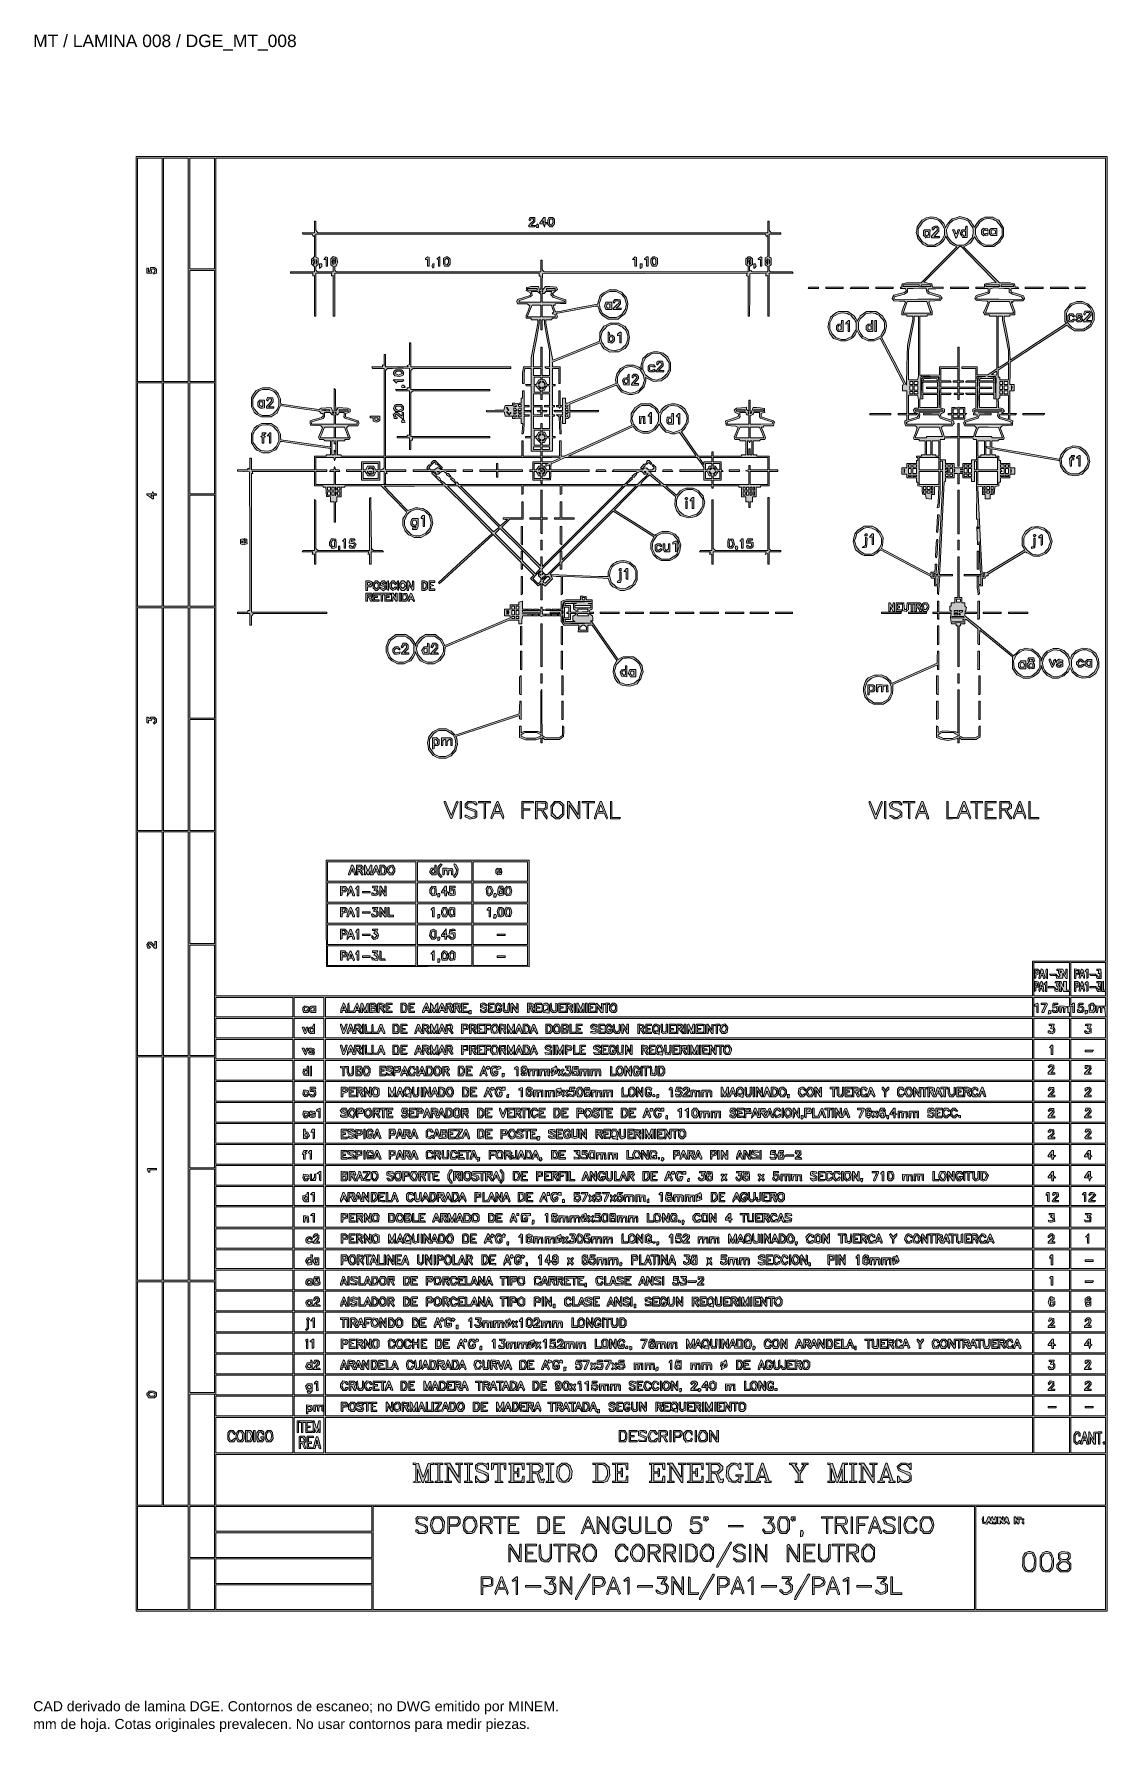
# Paper-space layout 'AN-02-DGE-008' of a CAD drawing. Header units: metres, sheet in millimetres. Extents: x 12 to 193, y 4 to 291.
import ezdxf

# ---------------------------------------------------------------- set-up
doc = ezdxf.new("R2010")
doc.units = ezdxf.units.M
for name, color, linetype, lineweight in [('DGE_CONTORNOS', 7, 'Continuous', 0), ('DGE_DATOS', 7, 'Continuous', 0), ('DGE_RELLENO', 7, 'Continuous', 0)]:
    doc.layers.add(name, color=color, linetype=linetype, lineweight=lineweight)
doc.styles.add('DGE_ARIAL', font='arial.ttf')

# ---------------------------------------------------------------- blocks, each defined once
blk = doc.blocks.new('LP_REF_DGE_MT_008')
at = {"layer": 'DGE_RELLENO'}
h = blk.add_hatch(color=7, dxfattribs=at)
h.paths.add_polyline_path([(29.37, 147.74), (29.37, 24.92), (111.4, 24.92), (193.42, 24.92), (193.42, 147.74), (193.42, 270.55), (111.4, 270.55), (29.37, 270.55)], flags=0)
h.paths.add_polyline_path([(33.78, 251.44), (33.78, 232.57), (31.7, 232.57), (29.62, 232.57), (29.62, 251.44), (29.62, 270.3), (31.7, 270.3), (33.78, 270.3)], flags=0)
h.paths.add_polyline_path([(38.2, 251.44), (38.2, 232.57), (36.11, 232.57), (34.03, 232.57), (34.03, 251.44), (34.03, 270.3), (36.11, 270.3), (38.2, 270.3)], flags=0)
h.paths.add_polyline_path([(42.61, 260.93), (42.61, 251.56), (40.52, 251.56), (38.44, 251.56), (38.44, 260.93), (38.44, 270.3), (40.52, 270.3), (42.61, 270.3)], flags=0)
h.paths.add_polyline_path([(193.17, 202.5), (193.17, 134.69), (186.99, 134.69), (180.8, 134.69), (180.8, 131.75), (180.8, 128.81), (111.82, 128.81), (42.85, 128.81), (42.85, 199.56), (42.85, 270.3), (118.01, 270.3), (193.17, 270.3)], flags=0)
h.paths.add_polyline_path([(42.61, 241.94), (42.61, 232.57), (40.52, 232.57), (38.44, 232.57), (38.44, 241.94), (38.44, 251.32), (40.52, 251.32), (42.61, 251.32)], flags=0)
h.paths.add_polyline_path([(33.78, 213.46), (33.78, 194.6), (31.7, 194.6), (29.62, 194.6), (29.62, 213.46), (29.62, 232.33), (31.7, 232.33), (33.78, 232.33)], flags=0)
h.paths.add_polyline_path([(38.2, 213.46), (38.2, 194.6), (36.11, 194.6), (34.03, 194.6), (34.03, 213.46), (34.03, 232.33), (36.11, 232.33), (38.2, 232.33)], flags=0)
h.paths.add_polyline_path([(42.61, 222.96), (42.61, 213.58), (40.52, 213.58), (38.44, 213.58), (38.44, 222.96), (38.44, 232.33), (40.52, 232.33), (42.61, 232.33)], flags=0)
h.paths.add_polyline_path([(42.61, 203.97), (42.61, 194.6), (40.52, 194.6), (38.44, 194.6), (38.44, 203.97), (38.44, 213.34), (40.52, 213.34), (42.61, 213.34)], flags=0)
h.paths.add_polyline_path([(33.78, 175.55), (33.78, 156.74), (31.7, 156.74), (29.62, 156.74), (29.62, 175.55), (29.62, 194.35), (31.7, 194.35), (33.78, 194.35)], flags=0)
h.paths.add_polyline_path([(38.2, 175.55), (38.2, 156.74), (36.11, 156.74), (34.03, 156.74), (34.03, 175.55), (34.03, 194.35), (36.11, 194.35), (38.2, 194.35)], flags=0)
h.paths.add_polyline_path([(42.61, 185.04), (42.61, 175.73), (40.52, 175.73), (38.44, 175.73), (38.44, 185.04), (38.44, 194.35), (40.52, 194.35), (42.61, 194.35)], flags=0)
h.paths.add_polyline_path([(42.61, 166.11), (42.61, 156.74), (40.52, 156.74), (38.44, 156.74), (38.44, 166.11), (38.44, 175.48), (40.52, 175.48), (42.61, 175.48)], flags=0)
h.paths.add_polyline_path([(33.78, 137.63), (33.78, 118.76), (31.7, 118.76), (29.62, 118.76), (29.62, 137.63), (29.62, 156.5), (31.7, 156.5), (33.78, 156.5)], flags=0)
h.paths.add_polyline_path([(38.2, 137.63), (38.2, 118.76), (36.11, 118.76), (34.03, 118.76), (34.03, 137.63), (34.03, 156.5), (36.11, 156.5), (38.2, 156.5)], flags=0)
h.paths.add_polyline_path([(42.61, 147.06), (42.61, 137.63), (40.52, 137.63), (38.44, 137.63), (38.44, 147.06), (38.44, 156.5), (40.52, 156.5), (42.61, 156.5)], flags=0)
h.paths.add_polyline_path([(42.61, 128.07), (42.61, 118.76), (40.52, 118.76), (38.44, 118.76), (38.44, 128.07), (38.44, 137.38), (40.52, 137.38), (42.61, 137.38)], flags=0)
h.paths.add_polyline_path([(187.05, 132.12), (187.05, 129.79), (186.8, 129.79), (186.56, 129.79), (186.56, 130.5), (186.56, 131.21), (186.31, 131.21), (186.07, 131.21), (186.06, 130.77), (186.05, 130.34), (185.86, 130.8), (185.67, 131.26), (185.56, 131.26), (185.45, 131.26), (185.45, 130.74), (185.44, 130.22), (185.33, 130.46), (185.23, 130.71), (185.3, 130.98), (185.36, 131.26), (185.05, 131.26), (184.73, 131.26), (184.66, 131.14), (184.58, 131.01), (184.78, 131.01), (184.98, 131.01), (184.91, 130.78), (184.83, 130.54), (184.96, 130.47), (185.09, 130.39), (185.09, 130.15), (185.09, 129.91), (184.99, 129.91), (184.89, 129.91), (184.74, 130.06), (184.6, 130.21), (184.6, 129.94), (184.6, 129.68), (184.72, 129.6), (184.84, 129.53), (185.08, 129.6), (185.32, 129.68), (185.37, 129.89), (185.43, 130.1), (185.44, 129.82), (185.45, 129.54), (185.58, 129.54), (185.7, 129.54), (185.71, 129.94), (185.72, 130.34), (185.89, 129.94), (186.07, 129.54), (186.56, 129.54), (187.05, 129.54), (187.05, 129.18), (187.05, 128.81), (184.05, 128.81), (181.04, 128.81), (181.04, 131.63), (181.04, 134.44), (184.05, 134.44), (187.05, 134.44)], flags=0)
h.paths.add_polyline_path([(193.17, 132.12), (193.17, 129.79), (192.99, 129.79), (192.8, 129.79), (192.8, 130.53), (192.8, 131.27), (192.68, 131.2), (192.56, 131.12), (192.56, 130.33), (192.56, 129.54), (192.87, 129.54), (193.17, 129.54), (193.17, 129.18), (193.17, 128.81), (190.23, 128.81), (187.29, 128.81), (187.29, 131.63), (187.29, 134.44), (190.23, 134.44), (193.17, 134.44)], flags=0)
h.paths.add_polyline_path([(55.84, 126.91), (55.84, 125.26), (49.34, 125.26), (42.85, 125.26), (42.85, 126.91), (42.85, 128.56), (49.34, 128.56), (55.84, 128.56)], flags=0)
h.paths.add_polyline_path([(61.1, 126.91), (61.1, 125.26), (58.59, 125.26), (56.08, 125.26), (56.08, 126.91), (56.08, 128.56), (58.59, 128.56), (61.1, 128.56)], flags=0)
h.paths.add_polyline_path([(180.8, 126.91), (180.8, 125.26), (121.07, 125.26), (61.35, 125.26), (61.35, 126.91), (61.35, 128.56), (121.07, 128.56), (180.8, 128.56)], flags=0)
h.paths.add_polyline_path([(187.05, 127.79), (187.05, 127.02), (186.25, 127.06), (185.45, 127.1), (185.45, 126.54), (185.45, 125.99), (185.57, 125.99), (185.68, 125.99), (185.72, 126.38), (185.76, 126.77), (185.91, 126.82), (186.07, 126.87), (186.07, 126.43), (186.07, 125.99), (186.19, 125.99), (186.31, 125.99), (186.31, 126.35), (186.31, 126.7), (186.51, 126.77), (186.7, 126.85), (186.75, 126.85), (186.8, 126.85), (186.8, 126.42), (186.8, 125.99), (186.92, 125.99), (187.05, 125.99), (187.05, 125.62), (187.05, 125.26), (184.05, 125.26), (181.04, 125.26), (181.04, 126.91), (181.04, 128.56), (184.05, 128.56), (187.05, 128.56)], flags=0)
h.paths.add_polyline_path([(193.17, 127.83), (193.17, 127.09), (192.84, 127.08), (192.5, 127.07), (192.04, 127.09), (191.58, 127.11), (191.58, 126.55), (191.58, 125.99), (191.69, 125.99), (191.81, 125.99), (191.85, 126.39), (191.89, 126.79), (192.1, 126.83), (192.31, 126.87), (192.31, 126.43), (192.31, 125.99), (192.44, 125.99), (192.56, 125.99), (192.56, 126.35), (192.56, 126.71), (192.69, 126.79), (192.83, 126.88), (192.93, 126.77), (193.03, 126.67), (193.11, 125.96), (193.2, 125.26), (190.25, 125.26), (187.29, 125.26), (187.29, 126.18), (187.29, 127.09), (187.48, 127.09), (187.66, 127.09), (187.66, 126.54), (187.66, 125.99), (187.78, 125.99), (187.9, 125.99), (187.9, 126.79), (187.9, 127.58), (187.79, 127.58), (187.67, 127.58), (187.6, 127.46), (187.52, 127.34), (187.41, 127.34), (187.29, 127.34), (187.29, 127.95), (187.29, 128.56), (190.23, 128.56), (193.17, 128.56)], flags=0)
h.paths.add_polyline_path([(55.84, 123.36), (55.84, 121.7), (49.34, 121.7), (42.85, 121.7), (42.85, 123.36), (42.85, 125.01), (49.34, 125.01), (55.84, 125.01)], flags=0)
h.paths.add_polyline_path([(61.1, 123.36), (61.1, 121.7), (58.59, 121.7), (56.08, 121.7), (56.08, 123.36), (56.08, 125.01), (58.59, 125.01), (61.1, 125.01)], flags=0)
h.paths.add_polyline_path([(180.8, 123.36), (180.8, 121.7), (121.07, 121.7), (61.35, 121.7), (61.35, 123.36), (61.35, 125.01), (121.07, 125.01), (180.8, 125.01)], flags=0)
h.paths.add_polyline_path([(187.05, 123.36), (187.05, 121.7), (184.05, 121.7), (181.04, 121.7), (181.04, 123.36), (181.04, 125.01), (184.05, 125.01), (187.05, 125.01)], flags=0)
h.paths.add_polyline_path([(193.17, 123.36), (193.17, 121.7), (190.23, 121.7), (187.29, 121.7), (187.29, 123.36), (187.29, 125.01), (190.23, 125.01), (193.17, 125.01)], flags=0)
h.paths.add_polyline_path([(55.84, 119.8), (55.84, 118.15), (49.34, 118.15), (42.85, 118.15), (42.85, 119.8), (42.85, 121.46), (49.34, 121.46), (55.84, 121.46)], flags=0)
h.paths.add_polyline_path([(61.1, 119.8), (61.1, 118.15), (58.59, 118.15), (56.08, 118.15), (56.08, 119.8), (56.08, 121.46), (58.59, 121.46), (61.1, 121.46)], flags=0)
h.paths.add_polyline_path([(180.8, 119.8), (180.8, 118.15), (121.07, 118.15), (61.35, 118.15), (61.35, 119.8), (61.35, 121.46), (121.07, 121.46), (180.8, 121.46)], flags=0)
h.paths.add_polyline_path([(187.05, 119.8), (187.05, 118.15), (184.05, 118.15), (181.04, 118.15), (181.04, 119.8), (181.04, 121.46), (184.05, 121.46), (187.05, 121.46)], flags=0)
h.paths.add_polyline_path([(193.17, 119.8), (193.17, 118.15), (190.23, 118.15), (187.29, 118.15), (187.29, 119.8), (187.29, 121.46), (190.23, 121.46), (193.17, 121.46)], flags=0)
h.paths.add_polyline_path([(33.78, 99.65), (33.78, 80.79), (31.7, 80.79), (29.62, 80.79), (29.62, 99.65), (29.62, 118.52), (31.7, 118.52), (33.78, 118.52)], flags=0)
h.paths.add_polyline_path([(38.2, 99.65), (38.2, 80.79), (36.11, 80.79), (34.03, 80.79), (34.03, 99.65), (34.03, 118.52), (36.11, 118.52), (38.2, 118.52)], flags=0)
h.paths.add_polyline_path([(42.61, 109.15), (42.61, 99.77), (40.52, 99.77), (38.44, 99.77), (38.44, 109.15), (38.44, 118.52), (40.52, 118.52), (42.61, 118.52)], flags=0)
h.paths.add_polyline_path([(55.84, 116.25), (55.84, 114.6), (49.34, 114.6), (42.85, 114.6), (42.85, 116.25), (42.85, 117.91), (49.34, 117.91), (55.84, 117.91)], flags=0)
h.paths.add_polyline_path([(61.1, 116.25), (61.1, 114.6), (58.59, 114.6), (56.08, 114.6), (56.08, 116.25), (56.08, 117.91), (58.59, 117.91), (61.1, 117.91)], flags=0)
h.paths.add_polyline_path([(180.8, 116.25), (180.8, 114.6), (121.07, 114.6), (61.35, 114.6), (61.35, 116.25), (61.35, 117.91), (121.07, 117.91), (180.8, 117.91)], flags=0)
h.paths.add_polyline_path([(187.05, 116.25), (187.05, 114.6), (184.05, 114.6), (181.04, 114.6), (181.04, 116.25), (181.04, 117.91), (184.05, 117.91), (187.05, 117.91)], flags=0)
h.paths.add_polyline_path([(193.17, 116.25), (193.17, 114.6), (190.23, 114.6), (187.29, 114.6), (187.29, 116.25), (187.29, 117.91), (190.23, 117.91), (193.17, 117.91)], flags=0)
h.paths.add_polyline_path([(55.84, 112.7), (55.84, 111.05), (49.34, 111.05), (42.85, 111.05), (42.85, 112.7), (42.85, 114.35), (49.34, 114.35), (55.84, 114.35)], flags=0)
h.paths.add_polyline_path([(61.1, 112.7), (61.1, 111.05), (58.59, 111.05), (56.08, 111.05), (56.08, 112.7), (56.08, 114.35), (58.59, 114.35), (61.1, 114.35)], flags=0)
h.paths.add_polyline_path([(180.8, 112.7), (180.8, 111.05), (121.07, 111.05), (61.35, 111.05), (61.35, 112.7), (61.35, 114.35), (121.07, 114.35), (180.8, 114.35)], flags=0)
h.paths.add_polyline_path([(187.05, 112.7), (187.05, 111.05), (184.05, 111.05), (181.04, 111.05), (181.04, 112.7), (181.04, 114.35), (184.05, 114.35), (187.05, 114.35)], flags=0)
h.paths.add_polyline_path([(193.17, 112.7), (193.17, 111.05), (190.23, 111.05), (187.29, 111.05), (187.29, 112.7), (187.29, 114.35), (190.23, 114.35), (193.17, 114.35)], flags=0)
h.paths.add_polyline_path([(55.84, 109.15), (55.84, 107.49), (49.34, 107.49), (42.85, 107.49), (42.85, 109.15), (42.85, 110.8), (49.34, 110.8), (55.84, 110.8)], flags=0)
h.paths.add_polyline_path([(61.1, 109.15), (61.1, 107.49), (58.59, 107.49), (56.08, 107.49), (56.08, 109.15), (56.08, 110.8), (58.59, 110.8), (61.1, 110.8)], flags=0)
h.paths.add_polyline_path([(180.8, 109.15), (180.8, 107.49), (121.07, 107.49), (61.35, 107.49), (61.35, 109.15), (61.35, 110.8), (121.07, 110.8), (180.8, 110.8)], flags=0)
h.paths.add_polyline_path([(187.05, 109.15), (187.05, 107.49), (184.05, 107.49), (181.04, 107.49), (181.04, 109.15), (181.04, 110.8), (184.05, 110.8), (187.05, 110.8)], flags=0)
h.paths.add_polyline_path([(193.17, 109.15), (193.17, 107.49), (190.23, 107.49), (187.29, 107.49), (187.29, 109.15), (187.29, 110.8), (190.23, 110.8), (193.17, 110.8)], flags=0)
h.paths.add_polyline_path([(55.84, 105.59), (55.84, 103.94), (49.34, 103.94), (42.85, 103.94), (42.85, 105.59), (42.85, 107.25), (49.34, 107.25), (55.84, 107.25)], flags=0)
h.paths.add_polyline_path([(61.1, 105.59), (61.1, 103.94), (58.59, 103.94), (56.08, 103.94), (56.08, 105.59), (56.08, 107.25), (58.59, 107.25), (61.1, 107.25)], flags=0)
h.paths.add_polyline_path([(180.8, 105.59), (180.8, 103.94), (121.07, 103.94), (61.35, 103.94), (61.35, 105.59), (61.35, 107.25), (121.07, 107.25), (180.8, 107.25)], flags=0)
h.paths.add_polyline_path([(187.05, 105.59), (187.05, 103.94), (184.05, 103.94), (181.04, 103.94), (181.04, 105.59), (181.04, 107.25), (184.05, 107.25), (187.05, 107.25)], flags=0)
h.paths.add_polyline_path([(193.17, 105.59), (193.17, 103.94), (190.23, 103.94), (187.29, 103.94), (187.29, 105.59), (187.29, 107.25), (190.23, 107.25), (193.17, 107.25)], flags=0)
h.paths.add_polyline_path([(55.84, 102.04), (55.84, 100.39), (49.34, 100.39), (42.85, 100.39), (42.85, 102.04), (42.85, 103.69), (49.34, 103.69), (55.84, 103.69)], flags=0)
h.paths.add_polyline_path([(61.1, 102.04), (61.1, 100.39), (58.59, 100.39), (56.08, 100.39), (56.08, 102.04), (56.08, 103.69), (58.59, 103.69), (61.1, 103.69)], flags=0)
h.paths.add_polyline_path([(180.8, 102.04), (180.8, 100.39), (121.07, 100.39), (61.35, 100.39), (61.35, 102.04), (61.35, 103.69), (121.07, 103.69), (180.8, 103.69)], flags=0)
h.paths.add_polyline_path([(187.05, 102.04), (187.05, 100.39), (184.05, 100.39), (181.04, 100.39), (181.04, 102.04), (181.04, 103.69), (184.05, 103.69), (187.05, 103.69)], flags=0)
h.paths.add_polyline_path([(193.17, 102.04), (193.17, 100.39), (190.23, 100.39), (187.29, 100.39), (187.29, 102.04), (187.29, 103.69), (190.23, 103.69), (193.17, 103.69)], flags=0)
h.paths.add_polyline_path([(55.84, 98.49), (55.84, 96.83), (49.34, 96.83), (42.85, 96.83), (42.85, 98.49), (42.85, 100.14), (49.34, 100.14), (55.84, 100.14)], flags=0)
h.paths.add_polyline_path([(61.1, 98.49), (61.1, 96.83), (58.59, 96.83), (56.08, 96.83), (56.08, 98.49), (56.08, 100.14), (58.59, 100.14), (61.1, 100.14)], flags=0)
h.paths.add_polyline_path([(180.8, 98.49), (180.8, 96.83), (121.07, 96.83), (61.35, 96.83), (61.35, 98.49), (61.35, 100.14), (121.07, 100.14), (180.8, 100.14)], flags=0)
h.paths.add_polyline_path([(187.05, 98.49), (187.05, 96.83), (184.05, 96.83), (181.04, 96.83), (181.04, 98.49), (181.04, 100.14), (184.05, 100.14), (187.05, 100.14)], flags=0)
h.paths.add_polyline_path([(193.17, 98.49), (193.17, 96.83), (190.23, 96.83), (187.29, 96.83), (187.29, 98.49), (187.29, 100.14), (190.23, 100.14), (193.17, 100.14)], flags=0)
h.paths.add_polyline_path([(42.61, 90.16), (42.61, 80.79), (40.52, 80.79), (38.44, 80.79), (38.44, 90.16), (38.44, 99.53), (40.52, 99.53), (42.61, 99.53)], flags=0)
h.paths.add_polyline_path([(55.84, 95), (55.84, 93.4), (49.34, 93.4), (42.85, 93.4), (42.85, 95), (42.85, 96.59), (49.34, 96.59), (55.84, 96.59)], flags=0)
h.paths.add_polyline_path([(61.1, 95), (61.1, 93.4), (58.59, 93.4), (56.08, 93.4), (56.08, 95), (56.08, 96.59), (58.59, 96.59), (61.1, 96.59)], flags=0)
h.paths.add_polyline_path([(180.8, 95), (180.8, 93.4), (121.07, 93.4), (61.35, 93.4), (61.35, 95), (61.35, 96.59), (121.07, 96.59), (180.8, 96.59)], flags=0)
h.paths.add_polyline_path([(187.05, 95), (187.05, 93.4), (184.05, 93.4), (181.04, 93.4), (181.04, 95), (181.04, 96.59), (184.05, 96.59), (187.05, 96.59)], flags=0)
h.paths.add_polyline_path([(193.17, 95), (193.17, 93.4), (190.23, 93.4), (187.29, 93.4), (187.29, 95), (187.29, 96.59), (190.23, 96.59), (193.17, 96.59)], flags=0)
h.paths.add_polyline_path([(55.84, 91.44), (55.84, 89.73), (49.34, 89.73), (42.85, 89.73), (42.85, 91.44), (42.85, 93.16), (49.34, 93.16), (55.84, 93.16)], flags=0)
h.paths.add_polyline_path([(61.1, 91.44), (61.1, 89.73), (58.59, 89.73), (56.08, 89.73), (56.08, 91.44), (56.08, 93.16), (58.59, 93.16), (61.1, 93.16)], flags=0)
h.paths.add_polyline_path([(180.8, 91.44), (180.8, 89.73), (121.07, 89.73), (61.35, 89.73), (61.35, 91.44), (61.35, 93.16), (121.07, 93.16), (180.8, 93.16)], flags=0)
h.paths.add_polyline_path([(187.05, 91.44), (187.05, 89.73), (184.05, 89.73), (181.04, 89.73), (181.04, 91.44), (181.04, 93.16), (184.05, 93.16), (187.05, 93.16)], flags=0)
h.paths.add_polyline_path([(193.17, 91.44), (193.17, 89.73), (190.23, 89.73), (187.29, 89.73), (187.29, 91.44), (187.29, 93.16), (190.23, 93.16), (193.17, 93.16)], flags=0)
h.paths.add_polyline_path([(55.84, 87.83), (55.84, 86.18), (49.34, 86.18), (42.85, 86.18), (42.85, 87.83), (42.85, 89.48), (49.34, 89.48), (55.84, 89.48)], flags=0)
h.paths.add_polyline_path([(61.1, 87.83), (61.1, 86.18), (58.59, 86.18), (56.08, 86.18), (56.08, 87.83), (56.08, 89.48), (58.59, 89.48), (61.1, 89.48)], flags=0)
h.paths.add_polyline_path([(180.8, 87.83), (180.8, 86.18), (121.07, 86.18), (61.35, 86.18), (61.35, 87.83), (61.35, 89.48), (121.07, 89.48), (180.8, 89.48)], flags=0)
h.paths.add_polyline_path([(187.05, 87.83), (187.05, 86.18), (184.05, 86.18), (181.04, 86.18), (181.04, 87.83), (181.04, 89.48), (184.05, 89.48), (187.05, 89.48)], flags=0)
h.paths.add_polyline_path([(193.17, 87.83), (193.17, 86.18), (190.23, 86.18), (187.29, 86.18), (187.29, 87.83), (187.29, 89.48), (190.23, 89.48), (193.17, 89.48)], flags=0)
h.paths.add_polyline_path([(55.84, 84.34), (55.84, 82.75), (49.34, 82.75), (42.85, 82.75), (42.85, 84.34), (42.85, 85.93), (49.34, 85.93), (55.84, 85.93)], flags=0)
h.paths.add_polyline_path([(61.1, 84.34), (61.1, 82.75), (58.59, 82.75), (56.08, 82.75), (56.08, 84.34), (56.08, 85.93), (58.59, 85.93), (61.1, 85.93)], flags=0)
h.paths.add_polyline_path([(180.8, 84.34), (180.8, 82.75), (121.07, 82.75), (61.35, 82.75), (61.35, 84.34), (61.35, 85.93), (121.07, 85.93), (180.8, 85.93)], flags=0)
h.paths.add_polyline_path([(187.05, 84.34), (187.05, 82.75), (184.05, 82.75), (181.04, 82.75), (181.04, 84.34), (181.04, 85.93), (184.05, 85.93), (187.05, 85.93)], flags=0)
h.paths.add_polyline_path([(193.17, 84.34), (193.17, 82.75), (190.23, 82.75), (187.29, 82.75), (187.29, 84.34), (187.29, 85.93), (190.23, 85.93), (193.17, 85.93)], flags=0)
h.paths.add_polyline_path([(55.84, 80.85), (55.84, 79.19), (49.34, 79.19), (42.85, 79.19), (42.85, 80.85), (42.85, 82.5), (49.34, 82.5), (55.84, 82.5)], flags=0)
h.paths.add_polyline_path([(61.1, 80.85), (61.1, 79.19), (58.59, 79.19), (56.08, 79.19), (56.08, 80.85), (56.08, 82.5), (58.59, 82.5), (61.1, 82.5)], flags=0)
h.paths.add_polyline_path([(180.8, 80.85), (180.8, 79.19), (121.07, 79.19), (61.35, 79.19), (61.35, 80.85), (61.35, 82.5), (121.07, 82.5), (180.8, 82.5)], flags=0)
h.paths.add_polyline_path([(187.05, 80.85), (187.05, 79.19), (184.05, 79.19), (181.04, 79.19), (181.04, 80.85), (181.04, 82.5), (184.05, 82.5), (187.05, 82.5)], flags=0)
h.paths.add_polyline_path([(193.17, 80.85), (193.17, 79.19), (190.23, 79.19), (187.29, 79.19), (187.29, 80.85), (187.29, 82.5), (190.23, 82.5), (193.17, 82.5)], flags=0)
h.paths.add_polyline_path([(33.78, 61.68), (33.78, 42.81), (31.7, 42.81), (29.62, 42.81), (29.62, 61.68), (29.62, 80.54), (31.7, 80.54), (33.78, 80.54)], flags=0)
h.paths.add_polyline_path([(38.2, 61.68), (38.2, 42.81), (36.11, 42.81), (34.03, 42.81), (34.03, 61.68), (34.03, 80.54), (36.11, 80.54), (38.2, 80.54)], flags=0)
h.paths.add_polyline_path([(42.61, 71.17), (42.61, 61.8), (40.52, 61.8), (38.44, 61.8), (38.44, 71.17), (38.44, 80.54), (40.52, 80.54), (42.61, 80.54)], flags=0)
h.paths.add_polyline_path([(55.84, 77.29), (55.84, 75.64), (49.34, 75.64), (42.85, 75.64), (42.85, 77.29), (42.85, 78.95), (49.34, 78.95), (55.84, 78.95)], flags=0)
h.paths.add_polyline_path([(61.1, 77.29), (61.1, 75.64), (58.59, 75.64), (56.08, 75.64), (56.08, 77.29), (56.08, 78.95), (58.59, 78.95), (61.1, 78.95)], flags=0)
h.paths.add_polyline_path([(180.8, 77.29), (180.8, 75.64), (121.07, 75.64), (61.35, 75.64), (61.35, 77.29), (61.35, 78.95), (121.07, 78.95), (180.8, 78.95)], flags=0)
h.paths.add_polyline_path([(187.05, 77.29), (187.05, 75.64), (184.05, 75.64), (181.04, 75.64), (181.04, 77.29), (181.04, 78.95), (184.05, 78.95), (187.05, 78.95)], flags=0)
h.paths.add_polyline_path([(193.17, 77.29), (193.17, 75.64), (190.23, 75.64), (187.29, 75.64), (187.29, 77.29), (187.29, 78.95), (190.23, 78.95), (193.17, 78.95)], flags=0)
h.paths.add_polyline_path([(55.84, 73.74), (55.84, 72.09), (49.34, 72.09), (42.85, 72.09), (42.85, 73.74), (42.85, 75.4), (49.34, 75.4), (55.84, 75.4)], flags=0)
h.paths.add_polyline_path([(61.1, 73.74), (61.1, 72.09), (58.59, 72.09), (56.08, 72.09), (56.08, 73.74), (56.08, 75.4), (58.59, 75.4), (61.1, 75.4)], flags=0)
h.paths.add_polyline_path([(180.8, 73.74), (180.8, 72.09), (121.07, 72.09), (61.35, 72.09), (61.35, 73.74), (61.35, 75.4), (121.07, 75.4), (180.8, 75.4)], flags=0)
h.paths.add_polyline_path([(187.05, 73.74), (187.05, 72.09), (184.05, 72.09), (181.04, 72.09), (181.04, 73.74), (181.04, 75.4), (184.05, 75.4), (187.05, 75.4)], flags=0)
h.paths.add_polyline_path([(193.17, 73.74), (193.17, 72.09), (190.23, 72.09), (187.29, 72.09), (187.29, 73.74), (187.29, 75.4), (190.23, 75.4), (193.17, 75.4)], flags=0)
h.paths.add_polyline_path([(55.84, 70.19), (55.84, 68.54), (49.34, 68.54), (42.85, 68.54), (42.85, 70.19), (42.85, 71.84), (49.34, 71.84), (55.84, 71.84)], flags=0)
h.paths.add_polyline_path([(61.1, 70.19), (61.1, 68.54), (58.59, 68.54), (56.08, 68.54), (56.08, 70.19), (56.08, 71.84), (58.59, 71.84), (61.1, 71.84)], flags=0)
h.paths.add_polyline_path([(180.8, 70.19), (180.8, 68.54), (121.07, 68.54), (61.35, 68.54), (61.35, 70.19), (61.35, 71.84), (121.07, 71.84), (180.8, 71.84)], flags=0)
h.paths.add_polyline_path([(187.05, 70.19), (187.05, 68.54), (184.05, 68.54), (181.04, 68.54), (181.04, 70.19), (181.04, 71.84), (184.05, 71.84), (187.05, 71.84)], flags=0)
h.paths.add_polyline_path([(193.17, 70.19), (193.17, 68.54), (190.23, 68.54), (187.29, 68.54), (187.29, 70.19), (187.29, 71.84), (190.23, 71.84), (193.17, 71.84)], flags=0)
h.paths.add_polyline_path([(55.84, 66.64), (55.84, 64.98), (49.34, 64.98), (42.85, 64.98), (42.85, 66.64), (42.85, 68.29), (49.34, 68.29), (55.84, 68.29)], flags=0)
h.paths.add_polyline_path([(61.1, 66.64), (61.1, 64.98), (58.59, 64.98), (56.08, 64.98), (56.08, 66.64), (56.08, 68.29), (58.59, 68.29), (61.1, 68.29)], flags=0)
h.paths.add_polyline_path([(180.8, 66.64), (180.8, 64.98), (121.07, 64.98), (61.35, 64.98), (61.35, 66.64), (61.35, 68.29), (121.07, 68.29), (180.8, 68.29)], flags=0)
h.paths.add_polyline_path([(187.05, 66.64), (187.05, 64.98), (184.05, 64.98), (181.04, 64.98), (181.04, 66.64), (181.04, 68.29), (184.05, 68.29), (187.05, 68.29)], flags=0)
h.paths.add_polyline_path([(193.17, 66.64), (193.17, 64.98), (190.23, 64.98), (187.29, 64.98), (187.29, 66.64), (187.29, 68.29), (190.23, 68.29), (193.17, 68.29)], flags=0)
h.paths.add_polyline_path([(55.84, 63.08), (55.84, 61.43), (49.34, 61.43), (42.85, 61.43), (42.85, 63.08), (42.85, 64.74), (49.34, 64.74), (55.84, 64.74)], flags=0)
h.paths.add_polyline_path([(61.1, 63.08), (61.1, 61.43), (58.59, 61.43), (56.08, 61.43), (56.08, 63.08), (56.08, 64.74), (58.59, 64.74), (61.1, 64.74)], flags=0)
h.paths.add_polyline_path([(180.8, 63.08), (180.8, 61.43), (121.07, 61.43), (61.35, 61.43), (61.35, 63.08), (61.35, 64.74), (121.07, 64.74), (180.8, 64.74)], flags=0)
h.paths.add_polyline_path([(187.05, 63.08), (187.05, 61.43), (184.05, 61.43), (181.04, 61.43), (181.04, 63.08), (181.04, 64.74), (184.05, 64.74), (187.05, 64.74)], flags=0)
h.paths.add_polyline_path([(193.17, 63.08), (193.17, 61.43), (190.23, 61.43), (187.29, 61.43), (187.29, 63.08), (187.29, 64.74), (190.23, 64.74), (193.17, 64.74)], flags=0)
h.paths.add_polyline_path([(42.61, 52.18), (42.61, 42.81), (40.52, 42.81), (38.44, 42.81), (38.44, 52.18), (38.44, 61.55), (40.52, 61.55), (42.61, 61.55)], flags=0)
h.paths.add_polyline_path([(55.84, 59.53), (55.84, 57.88), (49.34, 57.88), (42.85, 57.88), (42.85, 59.53), (42.85, 61.18), (49.34, 61.18), (55.84, 61.18)], flags=0)
h.paths.add_polyline_path([(61.1, 59.53), (61.1, 57.88), (58.59, 57.88), (56.08, 57.88), (56.08, 59.53), (56.08, 61.18), (58.59, 61.18), (61.1, 61.18)], flags=0)
h.paths.add_polyline_path([(180.8, 59.53), (180.8, 57.88), (121.07, 57.88), (61.35, 57.88), (61.35, 59.53), (61.35, 61.18), (121.07, 61.18), (180.8, 61.18)], flags=0)
h.paths.add_polyline_path([(187.05, 59.53), (187.05, 57.88), (184.05, 57.88), (181.04, 57.88), (181.04, 59.53), (181.04, 61.18), (184.05, 61.18), (187.05, 61.18)], flags=0)
h.paths.add_polyline_path([(193.17, 59.53), (193.17, 57.88), (190.23, 57.88), (187.29, 57.88), (187.29, 59.53), (187.29, 61.18), (190.23, 61.18), (193.17, 61.18)], flags=0)
h.paths.add_polyline_path([(55.84, 54.63), (55.84, 51.63), (49.34, 51.63), (42.85, 51.63), (42.85, 54.63), (42.85, 57.63), (49.34, 57.63), (55.84, 57.63)], flags=0)
h.paths.add_polyline_path([(61.1, 54.63), (61.1, 51.63), (58.59, 51.63), (56.08, 51.63), (56.08, 54.63), (56.08, 57.63), (58.59, 57.63), (61.1, 57.63)], flags=0)
h.paths.add_polyline_path([(180.8, 54.63), (180.8, 51.63), (121.07, 51.63), (61.35, 51.63), (61.35, 54.63), (61.35, 57.63), (121.07, 57.63), (180.8, 57.63)], flags=0)
h.paths.add_polyline_path([(187.05, 54.63), (187.05, 51.63), (184.05, 51.63), (181.04, 51.63), (181.04, 54.63), (181.04, 57.63), (184.05, 57.63), (187.05, 57.63)], flags=0)
h.paths.add_polyline_path([(193.17, 54.63), (193.17, 51.63), (190.23, 51.63), (187.29, 51.63), (187.29, 54.63), (187.29, 57.63), (190.23, 57.63), (193.17, 57.63)], flags=0)
h.paths.add_polyline_path([(193.17, 47.1), (193.17, 42.81), (118.01, 42.81), (42.85, 42.81), (42.85, 47.1), (42.85, 51.38), (118.01, 51.38), (193.17, 51.38)], flags=0)
h.paths.add_polyline_path([(38.2, 33.87), (38.2, 25.17), (33.91, 25.17), (29.62, 25.17), (29.62, 33.87), (29.62, 42.56), (33.91, 42.56), (38.2, 42.56)], flags=0)
h.paths.add_polyline_path([(42.61, 38.28), (42.61, 33.99), (40.52, 33.99), (38.44, 33.99), (38.44, 38.28), (38.44, 42.56), (40.52, 42.56), (42.61, 42.56)], flags=0)
h.paths.add_polyline_path([(69.19, 40.48), (69.19, 38.4), (56.02, 38.4), (42.85, 38.4), (42.85, 40.48), (42.85, 42.56), (56.02, 42.56), (69.19, 42.56)], flags=0)
h.paths.add_polyline_path([(171, 33.87), (171, 25.17), (120.22, 25.17), (69.44, 25.17), (69.44, 33.87), (69.44, 42.56), (120.22, 42.56), (171, 42.56)], flags=0)
h.paths.add_polyline_path([(193.17, 33.87), (193.17, 25.17), (182.21, 25.17), (171.24, 25.17), (171.24, 33.87), (171.24, 42.56), (182.21, 42.56), (193.17, 42.56)], flags=0)
h.paths.add_polyline_path([(69.19, 36.07), (69.19, 33.99), (56.02, 33.99), (42.85, 33.99), (42.85, 36.07), (42.85, 38.15), (56.02, 38.15), (69.19, 38.15)], flags=0)
h.paths.add_polyline_path([(42.61, 29.46), (42.61, 25.17), (40.52, 25.17), (38.44, 25.17), (38.44, 29.46), (38.44, 33.74), (40.52, 33.74), (42.61, 33.74)], flags=0)
h.paths.add_polyline_path([(69.19, 31.66), (69.19, 29.58), (56.02, 29.58), (42.85, 29.58), (42.85, 31.66), (42.85, 33.74), (56.02, 33.74), (69.19, 33.74)], flags=0)
h.paths.add_polyline_path([(69.19, 27.25), (69.19, 25.17), (56.02, 25.17), (42.85, 25.17), (42.85, 27.25), (42.85, 29.33), (56.02, 29.33), (69.19, 29.33)], flags=0)
h.paths.add_polyline_path([(31.74, 251.44), (31.67, 251.07), (31.56, 251.07), (31.46, 251.07), (31.46, 251.38), (31.46, 251.68), (31.33, 251.68), (31.21, 251.68), (31.21, 251.25), (31.21, 250.83), (31.64, 250.83), (32.07, 250.83), (32, 251.13), (31.92, 251.44), (32.13, 251.52), (32.33, 251.59), (32.47, 251.45), (32.61, 251.31), (32.46, 251.06), (32.3, 250.8), (32.35, 250.75), (32.4, 250.7), (32.6, 250.78), (32.8, 250.85), (32.8, 251.18), (32.8, 251.51), (32.66, 251.66), (32.51, 251.81), (32.16, 251.81), (31.82, 251.81)], flags=0)
h.paths.add_polyline_path([(163.22, 260.27), (162.85, 260.18), (162.48, 260), (162.12, 259.83), (161.73, 259.25), (161.34, 258.67), (161.26, 258.19), (161.18, 257.71), (161.32, 257.2), (161.45, 256.69), (161.9, 256.2), (162.34, 255.71), (162.68, 255.53), (163.02, 255.36), (163.77, 255.36), (164.51, 255.36), (164.98, 255.66), (165.45, 255.96), (165.71, 256.28), (165.96, 256.6), (166.04, 256.84), (166.11, 257.08), (166.5, 256.49), (166.89, 255.91), (167.47, 255.6), (168.05, 255.29), (165.02, 252.26), (161.99, 249.23), (160.77, 249.22), (159.54, 249.2), (159.18, 249.13), (158.81, 249.05), (158.77, 248.77), (158.73, 248.5), (158.62, 248.5), (158.5, 248.5), (158.5, 248.38), (158.5, 248.25), (158.93, 248.25), (159.37, 248.25), (159.44, 248.05), (159.52, 247.85), (159.33, 247.71), (159.14, 247.57), (158.26, 247.34), (157.38, 247.12), (157.25, 246.83), (157.12, 246.55), (157.26, 246.37), (157.41, 246.2), (158.31, 246.15), (159.22, 246.11), (159.29, 246.03), (159.36, 245.96), (159.05, 245.15), (158.75, 244.33), (158.75, 244.09), (158.75, 243.84), (159.18, 243.84), (159.6, 243.84), (159.6, 243.72), (159.6, 243.6), (160.09, 243.6), (160.58, 243.6), (160.58, 243.31), (160.58, 243.02), (160.14, 240.83), (159.69, 238.64), (159.61, 235.28), (159.54, 231.92), (157.44, 235.99), (155.33, 240.06), (155.63, 240.5), (155.93, 240.94), (156.06, 241.41), (156.18, 241.89), (156.11, 242.29), (156.03, 242.7), (155.76, 243.17), (155.5, 243.65), (154.96, 244.01), (154.43, 244.37), (153.6, 244.37), (152.77, 244.37), (152.24, 244.01), (151.71, 243.65), (151.46, 243.21), (151.2, 242.76), (150.96, 243.21), (150.72, 243.65), (150.19, 244.01), (149.65, 244.37), (148.83, 244.37), (148.02, 244.37), (147.72, 244.21), (147.41, 244.06), (147.07, 243.74), (146.72, 243.41), (146.57, 243.05), (146.41, 242.68), (146.33, 242.24), (146.25, 241.81), (146.42, 241.23), (146.6, 240.65), (146.91, 240.24), (147.22, 239.83), (147.8, 239.63), (148.38, 239.43), (148.85, 239.43), (149.32, 239.43), (149.78, 239.62), (150.23, 239.81), (150.56, 240.13), (150.89, 240.44), (151.04, 240.81), (151.19, 241.17), (151.37, 240.82), (151.55, 240.47), (151.81, 240.18), (152.07, 239.89), (152.56, 239.66), (153.05, 239.44), (153.57, 239.44), (154.09, 239.43), (154.58, 239.63), (155.08, 239.83), (155.13, 239.79), (155.17, 239.74), (157.16, 235.89), (159.16, 232.04), (159.01, 231.99), (158.87, 231.94), (158.87, 231.46), (158.87, 230.98), (159.24, 230.98), (159.6, 230.98), (159.6, 229.08), (159.6, 227.18), (158.87, 227.18), (158.13, 227.18), (158.13, 227.06), (158.13, 226.94), (158.87, 226.94), (159.6, 226.94), (159.6, 226.5), (159.6, 226.07), (159.42, 226), (159.24, 225.93), (159.24, 225.71), (159.24, 225.49), (159.31, 225.29), (159.39, 225.1), (160.21, 225.1), (161.04, 225.1), (161.2, 224.91), (161.35, 224.73), (161.03, 223.86), (160.71, 222.99), (160.78, 222.88), (160.84, 222.77), (161.27, 222.77), (161.69, 222.77), (161.69, 222.65), (161.69, 222.53), (162.18, 222.53), (162.67, 222.53), (162.67, 221.36), (162.67, 220.2), (162.36, 220.2), (162.05, 220.2), (162.05, 220.08), (162.05, 219.95), (161.63, 219.95), (161.2, 219.95), (161.2, 219.83), (161.2, 219.71), (161.32, 219.71), (161.44, 219.71), (161.44, 219.46), (161.44, 219.22), (161.32, 219.22), (161.2, 219.22), (161.2, 218.97), (161.2, 218.73), (160.4, 218.73), (159.6, 218.73), (159.6, 218.36), (159.6, 217.99), (159.18, 217.99), (158.75, 217.99), (158.75, 217.44), (158.75, 216.89), (159.18, 216.89), (159.6, 216.89), (159.6, 216.59), (159.6, 216.28), (160.4, 216.28), (161.2, 216.28), (161.2, 215.91), (161.2, 215.54), (161.32, 215.54), (161.44, 215.54), (161.44, 215.25), (161.44, 214.95), (161.8, 214.87), (162.16, 214.79), (162.2, 214.16), (162.24, 213.52), (162.51, 213.48), (162.77, 213.45), (162.81, 213.12), (162.85, 212.79), (163.31, 212.75), (163.77, 212.71), (163.77, 213.09), (163.77, 213.46), (164.01, 213.46), (164.26, 213.46), (164.26, 214.12), (164.26, 214.78), (164.64, 214.84), (165.02, 214.89), (164.94, 213.41), (164.86, 211.93), (164.79, 211.58), (164.72, 211.23), (164.89, 211.28), (165.06, 211.34), (165.13, 212.49), (165.21, 213.65), (165.23, 215.51), (165.24, 217.38), (165.42, 217.38), (165.61, 217.38), (165.61, 216.01), (165.61, 214.63), (165.3, 208.32), (165, 202.01), (164.92, 201), (164.85, 199.99), (164.68, 199.99), (164.5, 199.99), (164.58, 200.84), (164.66, 201.7), (164.52, 201.7), (164.38, 201.7), (164.38, 201.3), (164.38, 200.9), (164.3, 200.63), (164.23, 200.35), (163.95, 200.35), (163.66, 200.35), (163.63, 200.17), (163.59, 199.99), (159.45, 202.16), (155.31, 204.33), (155.39, 204.58), (155.47, 204.82), (155.53, 205.51), (155.58, 206.2), (155.34, 206.68), (155.09, 207.15), (154.81, 207.41), (154.52, 207.66), (154.16, 207.89), (153.79, 208.11), (153.1, 208.11), (152.41, 208.11), (151.85, 207.79), (151.29, 207.46), (151.04, 207.14), (150.8, 206.83), (150.65, 206.18), (150.51, 205.53), (150.72, 204.84), (150.94, 204.14), (151.38, 203.8), (151.82, 203.45), (152.09, 203.31), (152.36, 203.17), (153.11, 203.17), (153.85, 203.17), (154.19, 203.38), (154.52, 203.58), (154.83, 203.85), (155.13, 204.12), (157.89, 202.66), (160.65, 201.2), (162.12, 200.44), (163.59, 199.68), (163.68, 199.53), (163.78, 199.37), (164.02, 199.37), (164.26, 199.37), (164.26, 198.7), (164.26, 198.03), (164.5, 198.03), (164.75, 198.03), (164.75, 197.36), (164.75, 196.69), (164.86, 196.63), (164.96, 196.56), (165.05, 198.15), (165.14, 199.74), (166.23, 199.74), (167.32, 199.74), (167.32, 199.86), (167.32, 199.99), (166.21, 199.99), (165.09, 199.99), (165.16, 200.75), (165.23, 201.52), (165.56, 208.56), (165.89, 215.61), (166, 215.65), (166.1, 215.69), (166.1, 215.98), (166.1, 216.28), (166.83, 216.28), (167.57, 216.28), (167.57, 216.65), (167.57, 217.01), (167.87, 217.01), (168.18, 217.01), (168.18, 216.16), (168.18, 215.3), (168.3, 215.3), (168.42, 215.3), (168.42, 216.16), (168.42, 217.01), (168.73, 217.01), (169.04, 217.01), (169.04, 216.65), (169.04, 216.28), (169.77, 216.28), (170.51, 216.28), (170.51, 215.97), (170.51, 215.67), (170.75, 215.67), (171, 215.67), (171, 216.52), (171, 217.38), (171.18, 217.38), (171.37, 217.38), (171.38, 215.15), (171.4, 212.91), (171.37, 211.1), (171.34, 209.3), (171.47, 209.3), (171.61, 209.3), (171.61, 208.69), (171.61, 208.09), (171.51, 208.05), (171.42, 208.01), (171.47, 206.51), (171.51, 205.01), (171.61, 205.01), (171.72, 205.01), (171.76, 205.28), (171.8, 205.56), (171.9, 203.17), (171.99, 200.78), (172.06, 200.38), (172.13, 199.99), (170.7, 199.99), (169.28, 199.99), (169.28, 199.86), (169.28, 199.74), (170.69, 199.74), (172.1, 199.74), (172.1, 199.01), (172.1, 198.27), (171.92, 198.27), (171.73, 198.27), (171.73, 198.94), (171.73, 199.62), (171.61, 199.62), (171.49, 199.62), (171.49, 198.66), (171.49, 197.69), (171.57, 197.13), (171.64, 196.56), (171.76, 196.63), (171.88, 196.71), (171.8, 197.37), (171.71, 198.03), (172.03, 198.03), (172.35, 198.03), (172.35, 198.7), (172.35, 199.37), (172.59, 199.37), (172.84, 199.37), (172.91, 199.56), (172.98, 199.74), (173.15, 199.74), (173.33, 199.74), (173.33, 199.89), (173.33, 200.05), (176.47, 201.93), (179.61, 203.82), (179.87, 203.65), (180.12, 203.49), (180.55, 203.27), (180.97, 203.05), (181.53, 203.05), (182.08, 203.05), (182.58, 203.28), (183.07, 203.5), (183.45, 203.93), (183.83, 204.37), (183.98, 204.99), (184.13, 205.61), (183.93, 206.27), (183.74, 206.94), (183.26, 207.38), (182.77, 207.81), (182.25, 207.95), (181.72, 208.1), (181.19, 208.02), (180.65, 207.95), (180.15, 207.61), (179.64, 207.27), (179.36, 206.78), (179.09, 206.29), (179.09, 205.58), (179.08, 204.87), (179.28, 204.5), (179.47, 204.12), (179.37, 204.03), (179.27, 203.94), (176.2, 202.1), (173.12, 200.27), (172.73, 200.32), (172.34, 200.38), (172.29, 200.64), (172.24, 200.9), (171.92, 207.76), (171.6, 214.63), (171.61, 214.76), (171.61, 214.89), (171.98, 214.84), (172.35, 214.78), (172.35, 214.12), (172.35, 213.46), (172.59, 213.46), (172.84, 213.46), (172.84, 213.09), (172.84, 212.73), (173.26, 212.73), (173.69, 212.73), (173.69, 213.09), (173.69, 213.45), (174.03, 213.48), (174.37, 213.52), (174.4, 214.16), (174.44, 214.79), (174.8, 214.87), (175.16, 214.95), (175.16, 215.25), (175.16, 215.54), (175.29, 215.54), (175.41, 215.54), (175.41, 215.91), (175.41, 216.28), (176.2, 216.28), (177, 216.28), (177, 216.59), (177, 216.89), (177.43, 216.89), (177.86, 216.89), (177.86, 217.44), (177.86, 217.99), (177.43, 217.99), (177, 217.99), (177, 218.36), (177, 218.73), (176.2, 218.73), (175.41, 218.73), (175.41, 218.97), (175.41, 219.22), (175.29, 219.22), (175.16, 219.22), (175.16, 219.59), (175.16, 219.95), (174.86, 219.95), (174.55, 219.95), (174.55, 220.08), (174.55, 220.2), (174.24, 220.2), (173.94, 220.2), (173.94, 220.69), (173.94, 221.18), (174.21, 221.12), (174.49, 221.06), (179.86, 220.14), (185.24, 219.22), (185.33, 219.22), (185.42, 219.22), (185.49, 218.73), (185.55, 218.25), (185.82, 217.81), (186.1, 217.37), (186.55, 217.08), (187.01, 216.79), (187.56, 216.71), (188.11, 216.63), (188.65, 216.77), (189.19, 216.92), (189.71, 217.45), (190.22, 217.99), (190.36, 218.51), (190.5, 219.03), (190.42, 219.5), (190.35, 219.97), (190.04, 220.45), (189.74, 220.93), (189.28, 221.24), (188.81, 221.54), (188.24, 221.62), (187.66, 221.7), (187.11, 221.49), (186.56, 221.28), (186.08, 220.73), (185.59, 220.18), (185.51, 219.82), (185.43, 219.46), (185.39, 219.46), (185.35, 219.46), (179.98, 220.39), (174.61, 221.31), (174.27, 221.37), (173.94, 221.44), (173.94, 221.99), (173.94, 222.53), (174.48, 222.53), (175.03, 222.53), (175.1, 222.65), (175.18, 222.77), (175.53, 222.77), (175.88, 222.77), (175.96, 222.9), (176.04, 223.02), (175.71, 223.88), (175.38, 224.74), (175.53, 224.91), (175.67, 225.09), (176.55, 225.13), (177.43, 225.16), (177.47, 225.55), (177.5, 225.94), (177.25, 226.02), (177, 226.1), (177, 226.52), (177, 226.94), (177.48, 226.94), (177.97, 226.94), (178.04, 227.06), (178.12, 227.18), (177.56, 227.18), (177, 227.18), (177, 229.08), (177, 230.98), (177.37, 230.98), (177.74, 230.98), (177.74, 231.53), (177.74, 232.08), (177.36, 232.08), (176.99, 232.08), (177.03, 233.95), (177.06, 235.81), (181.84, 238.96), (186.62, 242.1), (186.92, 241.83), (187.23, 241.56), (187.58, 241.35), (187.92, 241.13), (188.72, 241.13), (189.51, 241.12), (190.08, 241.48), (190.66, 241.83), (190.95, 242.36), (191.25, 242.89), (191.24, 243.52), (191.24, 244.15), (191.05, 244.58), (190.86, 245.01), (190.52, 245.34), (190.17, 245.67), (189.72, 245.86), (189.26, 246.05), (188.79, 246.05), (188.32, 246.05), (187.77, 245.86), (187.23, 245.68), (186.77, 245.05), (186.31, 244.42), (186.31, 243.55), (186.31, 242.67), (186.44, 242.54), (186.57, 242.41), (181.82, 239.29), (177.06, 236.16), (176.98, 237.4), (176.9, 238.64), (176.46, 240.84), (176.02, 243.05), (176.02, 243.32), (176.02, 243.6), (176.51, 243.6), (177, 243.6), (177, 243.72), (177, 243.84), (177.43, 243.84), (177.86, 243.84), (177.86, 244.13), (177.86, 244.41), (177.55, 245.19), (177.25, 245.97), (177.25, 246.02), (177.25, 246.06), (177.36, 245.99), (177.47, 245.92), (177.55, 246.05), (177.63, 246.17), (178.4, 246.17), (179.18, 246.17), (179.32, 246.35), (179.47, 246.53), (179.39, 246.78), (179.31, 247.03), (178.29, 247.34), (177.26, 247.66), (177.19, 247.85), (177.12, 248.03), (177.19, 248.14), (177.26, 248.25), (177.87, 248.25), (178.49, 248.25), (178.41, 248.38), (178.33, 248.5), (178.1, 248.5), (177.88, 248.5), (177.84, 248.77), (177.8, 249.05), (177.43, 249.13), (177.06, 249.2), (176.14, 249.22), (175.23, 249.23), (172.2, 252.26), (169.17, 255.29), (169.74, 255.6), (170.32, 255.91), (170.67, 256.44), (171.02, 256.97), (171.33, 256.53), (171.63, 256.08), (172.13, 255.72), (172.63, 255.36), (173.45, 255.36), (174.27, 255.36), (174.77, 255.73), (175.28, 256.09), (175.61, 256.59), (175.94, 257.09), (175.94, 257.8), (175.94, 258.52), (175.53, 259.15), (175.13, 259.78), (174.63, 260.04), (174.12, 260.3), (173.45, 260.3), (172.77, 260.3), (172.31, 260.06), (171.85, 259.82), (171.43, 259.23), (171.01, 258.65), (170.71, 259.13), (170.4, 259.62), (170.09, 259.86), (169.77, 260.11), (169.17, 260.26), (168.56, 260.4), (167.91, 260.21), (167.25, 260.02), (166.93, 259.68), (166.61, 259.34), (166.37, 258.94), (166.13, 258.53), (165.99, 258.88), (165.84, 259.22), (165.56, 259.54), (165.27, 259.87), (164.92, 260.05), (164.57, 260.23), (164.08, 260.3), (163.59, 260.36)], flags=0)
h.paths.add_polyline_path([(164.33, 259.96), (164.94, 259.78), (165.26, 259.44), (165.58, 259.1), (165.78, 258.7), (165.97, 258.31), (165.97, 257.81), (165.97, 257.31), (165.78, 256.91), (165.58, 256.52), (165.38, 256.3), (165.18, 256.07), (164.72, 255.84), (164.27, 255.6), (163.71, 255.6), (163.15, 255.6), (162.67, 255.91), (162.18, 256.22), (161.85, 256.72), (161.52, 257.22), (161.52, 257.82), (161.52, 258.42), (161.88, 258.93), (162.24, 259.44), (162.56, 259.68), (162.88, 259.92), (163.29, 260.01), (163.71, 260.11), (163.72, 260.12), (163.72, 260.14)], flags=0)
h.paths.add_polyline_path([(169.6, 259.81), (169.99, 259.66), (170.37, 259.08), (170.75, 258.5), (170.77, 258.19), (170.79, 257.87), (170.77, 257.63), (170.75, 257.38), (170.69, 257.11), (170.63, 256.83), (170.24, 256.4), (169.86, 255.96), (169.52, 255.78), (169.17, 255.6), (168.57, 255.6), (167.97, 255.6), (167.57, 255.88), (167.16, 256.16), (166.8, 256.61), (166.44, 257.06), (166.37, 257.6), (166.31, 258.15), (166.59, 258.71), (166.87, 259.28), (167.13, 259.51), (167.38, 259.74), (167.93, 259.93), (168.49, 260.12), (168.85, 260.04), (169.22, 259.97)], flags=0)
h.paths.add_polyline_path([(174.43, 259.82), (174.73, 259.67), (174.99, 259.38), (175.24, 259.1), (175.46, 258.74), (175.68, 258.39), (175.68, 257.81), (175.68, 257.24), (175.36, 256.73), (175.04, 256.22), (174.55, 255.91), (174.07, 255.6), (173.51, 255.6), (172.95, 255.6), (172.55, 255.8), (172.16, 256), (171.93, 256.2), (171.71, 256.4), (171.46, 256.89), (171.21, 257.38), (171.21, 257.9), (171.22, 258.41), (171.57, 258.93), (171.92, 259.44), (172.24, 259.68), (172.56, 259.92), (172.97, 260.01), (173.39, 260.1), (173.75, 260.04), (174.12, 259.98)], flags=0)
h.paths.add_polyline_path([(171.72, 252.33), (174.67, 249.29), (173.86, 249.21), (173.06, 249.13), (172.89, 249.06), (172.71, 249), (172.71, 248.75), (172.71, 248.5), (171.98, 248.5), (171.24, 248.5), (171.24, 248.38), (171.24, 248.25), (172.28, 248.25), (173.33, 248.25), (173.33, 247.96), (173.33, 247.66), (172.62, 247.46), (171.92, 247.26), (171.62, 247.17), (171.32, 247.08), (171.19, 246.87), (171.06, 246.66), (171.19, 246.45), (171.33, 246.23), (172.26, 246.17), (173.19, 246.1), (173.26, 246.03), (173.32, 245.97), (172.95, 245.08), (172.57, 244.19), (172.64, 244.02), (172.7, 243.84), (173.14, 243.84), (173.57, 243.84), (173.57, 243.72), (173.57, 243.6), (174.18, 243.6), (174.8, 243.6), (174.8, 239.14), (174.8, 234.68), (174.02, 234.18), (173.25, 233.68), (172.37, 233.68), (171.49, 233.68), (171.49, 234.35), (171.49, 235.02), (170.2, 235.02), (168.91, 235.02), (168.91, 234.9), (168.91, 234.78), (170.08, 234.78), (171.24, 234.78), (171.24, 233.74), (171.24, 232.7), (170.45, 232.7), (169.66, 232.7), (169.59, 232.57), (169.51, 232.45), (170.38, 232.45), (171.24, 232.45), (171.24, 232.02), (171.24, 231.59), (169.83, 231.59), (168.42, 231.59), (168.42, 232.02), (168.42, 232.45), (168.79, 232.45), (169.16, 232.45), (169.16, 232.57), (169.16, 232.7), (168.79, 232.7), (168.42, 232.7), (168.42, 235.51), (168.42, 238.33), (168.3, 238.33), (168.18, 238.33), (168.18, 236.68), (168.18, 235.02), (166.65, 235.02), (165.12, 235.02), (165.12, 234.36), (165.12, 233.69), (163.46, 233.65), (161.81, 233.61), (161.81, 238.61), (161.81, 243.6), (162.42, 243.6), (163.03, 243.6), (163.03, 243.72), (163.03, 243.84), (163.46, 243.84), (163.89, 243.84), (163.89, 244.13), (163.89, 244.41), (163.59, 245.19), (163.28, 245.97), (163.35, 246.03), (163.41, 246.1), (164.34, 246.17), (165.28, 246.23), (165.41, 246.45), (165.54, 246.66), (165.41, 246.87), (165.28, 247.09), (164.32, 247.36), (163.36, 247.64), (163.26, 247.79), (163.16, 247.95), (163.2, 248.07), (163.24, 248.19), (164.48, 248.23), (165.73, 248.26), (165.73, 248.38), (165.73, 248.5), (164.82, 248.5), (163.91, 248.5), (163.87, 248.77), (163.83, 249.05), (163.16, 249.18), (162.48, 249.31), (165.47, 252.33), (168.47, 255.36), (168.62, 255.36), (168.77, 255.36)], flags=0)
h.paths.add_polyline_path([(161.69, 248.74), (161.69, 248.62), (160.34, 248.62), (158.99, 248.62), (158.99, 248.74), (158.99, 248.87), (160.34, 248.87), (161.69, 248.87)], flags=0)
h.paths.add_polyline_path([(163.65, 248.74), (163.65, 248.62), (162.78, 248.62), (161.92, 248.62), (161.99, 248.74), (162.07, 248.87), (162.86, 248.87), (163.65, 248.87)], flags=0)
h.paths.add_polyline_path([(175.22, 248.74), (175.3, 248.62), (174.13, 248.62), (172.96, 248.62), (172.96, 248.74), (172.96, 248.87), (174.05, 248.87), (175.15, 248.87)], flags=0)
h.paths.add_polyline_path([(177.61, 248.74), (177.61, 248.62), (176.57, 248.62), (175.53, 248.62), (175.53, 248.74), (175.53, 248.87), (176.57, 248.87), (177.61, 248.87)], flags=0)
h.paths.add_polyline_path([(162.94, 247.92), (163.04, 247.53), (163.16, 247.46), (163.28, 247.38), (164.23, 247.1), (165.18, 246.82), (165.18, 246.65), (165.18, 246.48), (161.44, 246.44), (157.71, 246.41), (157.56, 246.47), (157.4, 246.53), (157.46, 246.69), (157.53, 246.85), (158.35, 247.08), (159.18, 247.31), (159.45, 247.48), (159.73, 247.65), (159.73, 247.94), (159.73, 248.24), (160.68, 248.29), (161.63, 248.33), (162.23, 248.32), (162.84, 248.31)], flags=0)
h.paths.add_polyline_path([(176.47, 248.25), (176.88, 248.25), (176.88, 247.95), (176.88, 247.65), (177.15, 247.47), (177.43, 247.3), (178.19, 247.09), (178.96, 246.87), (179.09, 246.71), (179.23, 246.54), (179.07, 246.48), (178.9, 246.41), (175.16, 246.44), (171.43, 246.48), (171.43, 246.65), (171.43, 246.82), (172.4, 247.11), (173.37, 247.4), (173.47, 247.49), (173.56, 247.58), (173.6, 247.89), (173.63, 248.19), (173.94, 248.28), (174.24, 248.36), (175.15, 248.31), (176.06, 248.25)], flags=0)
h.paths.add_polyline_path([(163.27, 245.22), (163.56, 244.39), (163.62, 244.24), (163.67, 244.09), (161.32, 244.09), (158.97, 244.09), (159.02, 244.24), (159.08, 244.39), (159.37, 245.22), (159.66, 246.05), (161.32, 246.05), (162.98, 246.05)], flags=0)
h.paths.add_polyline_path([(177.23, 245.22), (177.53, 244.39), (177.58, 244.24), (177.64, 244.09), (175.25, 244.09), (172.86, 244.09), (173.24, 245.07), (173.63, 246.05), (175.29, 246.05), (176.94, 246.05)], flags=0)
h.paths.add_polyline_path([(189.59, 245.61), (190.04, 245.43), (190.27, 245.22), (190.5, 245.01), (190.73, 244.55), (190.97, 244.1), (190.97, 243.6), (190.97, 243.1), (190.78, 242.66), (190.6, 242.23), (190.27, 241.96), (189.95, 241.7), (189.69, 241.55), (189.44, 241.4), (188.79, 241.4), (188.14, 241.39), (187.81, 241.57), (187.48, 241.74), (187.15, 242.09), (186.83, 242.43), (186.69, 242.7), (186.56, 242.97), (186.56, 243.53), (186.56, 244.1), (186.79, 244.55), (187.02, 245.01), (187.25, 245.22), (187.48, 245.43), (187.91, 245.61), (188.33, 245.79), (188.74, 245.8), (189.14, 245.8)], flags=0)
h.paths.add_polyline_path([(149.8, 243.9), (150.11, 243.74), (150.43, 243.39), (150.75, 243.05), (150.89, 242.78), (151.03, 242.51), (151.03, 241.92), (151.03, 241.32), (150.66, 240.74), (150.29, 240.15), (149.77, 239.92), (149.25, 239.68), (148.87, 239.68), (148.49, 239.68), (148.08, 239.82), (147.66, 239.96), (147.31, 240.28), (146.97, 240.6), (146.78, 241.03), (146.6, 241.45), (146.6, 241.97), (146.6, 242.49), (146.88, 243.01), (147.17, 243.52), (147.58, 243.76), (147.99, 244), (148.37, 244.09), (148.76, 244.18), (149.13, 244.11), (149.5, 244.05)], flags=0)
h.paths.add_polyline_path([(154.58, 243.9), (154.89, 243.74), (155.21, 243.39), (155.53, 243.05), (155.68, 242.76), (155.83, 242.47), (155.84, 241.93), (155.84, 241.4), (155.49, 240.81), (155.13, 240.23), (154.58, 239.95), (154.04, 239.68), (153.61, 239.68), (153.17, 239.68), (152.65, 239.92), (152.13, 240.15), (151.76, 240.74), (151.4, 241.32), (151.4, 241.91), (151.4, 242.51), (151.57, 242.85), (151.75, 243.19), (152.19, 243.58), (152.63, 243.96), (152.96, 244.04), (153.29, 244.11), (153.42, 244.15), (153.54, 244.18), (153.91, 244.12), (154.27, 244.05)], flags=0)
h.paths.add_polyline_path([(161.56, 238.59), (161.56, 233.58), (161.49, 233.2), (161.41, 232.82), (160.63, 232.82), (159.85, 232.82), (159.85, 235.31), (159.85, 237.79), (160.34, 240.34), (160.83, 242.88), (160.83, 243.24), (160.83, 243.6), (161.2, 243.6), (161.56, 243.6)], flags=0)
h.paths.add_polyline_path([(175.78, 243.26), (175.78, 242.92), (176.27, 240.37), (176.76, 237.82), (176.75, 236.88), (176.75, 235.94), (176, 235.45), (175.25, 234.96), (175.14, 234.92), (175.04, 234.88), (175.04, 239.24), (175.04, 243.6), (175.41, 243.6), (175.78, 243.6)], flags=0)
h.paths.add_polyline_path([(176.76, 234.23), (176.76, 232.82), (176.02, 232.82), (175.29, 232.82), (175.29, 233.06), (175.29, 233.31), (175.16, 233.31), (175.04, 233.31), (175.04, 233.9), (175.04, 234.5), (175.87, 235.06), (176.69, 235.62), (176.72, 235.63), (176.76, 235.64)], flags=0)
h.paths.add_polyline_path([(168.18, 233.74), (168.18, 232.7), (167.81, 232.7), (167.44, 232.7), (167.44, 232.57), (167.44, 232.45), (167.81, 232.45), (168.18, 232.45), (168.18, 232.02), (168.18, 231.59), (166.77, 231.59), (165.36, 231.59), (165.36, 232.02), (165.36, 232.45), (166.23, 232.45), (167.09, 232.45), (167.02, 232.57), (166.94, 232.7), (166.15, 232.7), (165.36, 232.7), (165.36, 233.74), (165.36, 234.78), (166.77, 234.78), (168.18, 234.78)], flags=0)
h.paths.add_polyline_path([(174.77, 233.77), (174.73, 233.61), (174.31, 233.68), (173.88, 233.74), (174.31, 234.01), (174.73, 234.28), (174.77, 234.1), (174.81, 233.92)], flags=0)
h.paths.add_polyline_path([(165.07, 232.45), (165.08, 231.53), (165.04, 232.14), (164.99, 232.76), (164.93, 233.03), (164.87, 233.31), (163.59, 233.31), (162.31, 233.31), (162.21, 233.15), (162.12, 233), (162.05, 231.41), (161.98, 229.82), (161.96, 231.54), (161.93, 233.27), (162.02, 233.35), (162.1, 233.44), (163.58, 233.4), (165.06, 233.37)], flags=0)
h.paths.add_polyline_path([(172.32, 233.34), (171.73, 233.29), (171.67, 233.03), (171.61, 232.76), (171.57, 232.14), (171.53, 231.53), (171.51, 232.48), (171.49, 233.43), (172.19, 233.41), (172.9, 233.39)], flags=0)
h.paths.add_polyline_path([(174.6, 233.24), (174.67, 233.04), (174.65, 231.43), (174.63, 229.82), (174.56, 231.43), (174.49, 233.05), (174.37, 233.17), (174.24, 233.29), (173.75, 233.34), (173.26, 233.39), (173.89, 233.41), (174.52, 233.43)], flags=0)
h.paths.add_polyline_path([(164.72, 232.85), (164.77, 232.7), (163.54, 232.7), (162.31, 232.7), (162.38, 232.88), (162.45, 233.07), (163.56, 233.04), (164.67, 233)], flags=0)
h.paths.add_polyline_path([(174.23, 232.88), (174.3, 232.7), (173.08, 232.7), (171.86, 232.7), (171.86, 232.8), (171.86, 232.9), (171.94, 232.98), (172.02, 233.06), (173.09, 233.06), (174.16, 233.06)], flags=0)
h.paths.add_polyline_path([(160.58, 232.33), (160.58, 232.08), (160.34, 232.08), (160.09, 232.08), (160.09, 232.33), (160.09, 232.57), (160.34, 232.57), (160.58, 232.57)], flags=0)
h.paths.add_polyline_path([(161.44, 232.33), (161.44, 232.08), (161.14, 232.08), (160.83, 232.08), (160.83, 232.33), (160.83, 232.57), (161.14, 232.57), (161.44, 232.57)], flags=0)
h.paths.add_polyline_path([(175.78, 232.33), (175.78, 232.08), (175.53, 232.08), (175.29, 232.08), (175.29, 232.33), (175.29, 232.57), (175.53, 232.57), (175.78, 232.57)], flags=0)
h.paths.add_polyline_path([(176.63, 232.33), (176.63, 232.08), (176.33, 232.08), (176.02, 232.08), (176.02, 232.33), (176.02, 232.57), (176.33, 232.57), (176.63, 232.57)], flags=0)
h.paths.add_polyline_path([(164.75, 232.02), (164.75, 231.59), (163.83, 231.59), (162.91, 231.59), (162.91, 231.47), (162.91, 231.35), (163.83, 231.35), (164.75, 231.35), (164.75, 230.98), (164.75, 230.61), (163.52, 230.61), (162.3, 230.61), (162.3, 231.53), (162.3, 232.45), (163.52, 232.45), (164.75, 232.45)], flags=0)
h.paths.add_polyline_path([(174.31, 231.53), (174.31, 230.61), (173.08, 230.61), (171.86, 230.61), (171.86, 230.98), (171.86, 231.35), (172.9, 231.35), (173.94, 231.35), (173.94, 231.47), (173.94, 231.59), (172.9, 231.59), (171.86, 231.59), (171.86, 232.02), (171.86, 232.45), (173.08, 232.45), (174.31, 232.45)], flags=0)
h.paths.add_polyline_path([(160.58, 231.47), (160.58, 231.1), (160.34, 231.1), (160.09, 231.1), (160.09, 231.47), (160.09, 231.84), (160.34, 231.84), (160.58, 231.84)], flags=0)
h.paths.add_polyline_path([(161.44, 231.47), (161.44, 231.1), (161.14, 231.1), (160.83, 231.1), (160.83, 231.47), (160.83, 231.84), (161.14, 231.84), (161.44, 231.84)], flags=0)
h.paths.add_polyline_path([(175.78, 231.53), (175.78, 231.23), (175.53, 231.23), (175.29, 231.23), (175.29, 231.53), (175.29, 231.84), (175.53, 231.84), (175.78, 231.84)], flags=0)
h.paths.add_polyline_path([(176.63, 231.53), (176.63, 231.23), (176.33, 231.23), (176.02, 231.23), (176.02, 231.53), (176.02, 231.84), (176.33, 231.84), (176.63, 231.84)], flags=0)
h.paths.add_polyline_path([(177.33, 231.38), (177.27, 231.16), (177.27, 231.53), (177.26, 231.9), (177.33, 231.75), (177.39, 231.6)], flags=0)
h.paths.add_polyline_path([(165.09, 228.93), (165.04, 228.1), (165.04, 229.75), (165.04, 231.41), (165.09, 230.58), (165.13, 229.75)], flags=0)
h.paths.add_polyline_path([(168.18, 230.98), (168.18, 230.61), (167.87, 230.61), (167.57, 230.61), (167.57, 230.49), (167.57, 230.37), (167.87, 230.37), (168.18, 230.37), (168.18, 229.94), (168.18, 229.51), (168.3, 229.51), (168.42, 229.51), (168.42, 229.94), (168.42, 230.37), (168.79, 230.37), (169.16, 230.37), (169.16, 230.49), (169.16, 230.61), (168.79, 230.61), (168.42, 230.61), (168.42, 230.98), (168.42, 231.35), (169.83, 231.35), (171.24, 231.35), (171.24, 230.98), (171.24, 230.61), (170.38, 230.61), (169.51, 230.61), (169.59, 230.49), (169.66, 230.37), (170.45, 230.37), (171.24, 230.37), (171.24, 229.21), (171.24, 228.06), (171, 227.98), (170.75, 227.9), (170.75, 227.67), (170.75, 227.44), (170.97, 227.31), (171.18, 227.19), (171.03, 227.19), (170.88, 227.18), (170.88, 227.06), (170.88, 226.94), (171.18, 226.94), (171.49, 226.94), (171.49, 226.76), (171.49, 226.59), (171.27, 226.52), (171.06, 226.46), (170.18, 226.2), (169.31, 225.94), (169.25, 225.72), (169.19, 225.5), (169.3, 225.3), (169.42, 225.1), (170.22, 225.1), (171.02, 225.1), (171.19, 224.93), (171.36, 224.75), (171.09, 224.01), (170.83, 223.26), (169.63, 223.26), (168.42, 223.26), (168.42, 224.36), (168.42, 225.47), (168.3, 225.47), (168.18, 225.47), (168.18, 224.36), (168.18, 223.25), (167.05, 223.29), (165.91, 223.32), (165.65, 224.06), (165.39, 224.79), (165.59, 224.94), (165.79, 225.09), (166.54, 225.1), (167.29, 225.1), (167.44, 225.28), (167.59, 225.46), (167.51, 225.7), (167.43, 225.95), (166.41, 226.26), (165.39, 226.57), (165.33, 226.73), (165.26, 226.9), (165.34, 227.02), (165.42, 227.15), (165.7, 227.29), (165.97, 227.44), (165.97, 227.67), (165.97, 227.91), (165.67, 227.99), (165.36, 228.07), (165.36, 229.22), (165.36, 230.37), (166.15, 230.37), (166.94, 230.37), (167.02, 230.49), (167.09, 230.61), (166.23, 230.61), (165.36, 230.61), (165.36, 230.98), (165.36, 231.35), (166.77, 231.35), (168.18, 231.35)], flags=0)
h.paths.add_polyline_path([(171.58, 228.87), (171.54, 227.98), (171.54, 229.69), (171.54, 231.41), (171.58, 230.59), (171.62, 229.77)], flags=0)
h.paths.add_polyline_path([(175.78, 230.74), (175.78, 230.49), (175.53, 230.49), (175.29, 230.49), (175.29, 230.74), (175.29, 230.98), (175.53, 230.98), (175.78, 230.98)], flags=0)
h.paths.add_polyline_path([(176.63, 230.74), (176.63, 230.49), (176.33, 230.49), (176.02, 230.49), (176.02, 230.74), (176.02, 230.98), (176.33, 230.98), (176.63, 230.98)], flags=0)
h.paths.add_polyline_path([(160.58, 230.67), (160.58, 230.49), (160.34, 230.49), (160.09, 230.49), (160.09, 230.67), (160.09, 230.86), (160.34, 230.86), (160.58, 230.86)], flags=0)
h.paths.add_polyline_path([(161.44, 230.67), (161.44, 230.49), (161.14, 230.49), (160.83, 230.49), (160.83, 230.67), (160.83, 230.86), (161.14, 230.86), (161.44, 230.86)], flags=0)
h.paths.add_polyline_path([(164.75, 229.26), (164.75, 228.16), (163.28, 228.16), (161.81, 228.16), (161.81, 228.9), (161.81, 229.63), (162.05, 229.63), (162.3, 229.63), (162.3, 230), (162.3, 230.37), (163.52, 230.37), (164.75, 230.37)], flags=0)
h.paths.add_polyline_path([(174.31, 230), (174.31, 229.63), (174.55, 229.63), (174.8, 229.63), (174.8, 228.9), (174.8, 228.16), (173.33, 228.16), (171.86, 228.16), (171.86, 229.26), (171.86, 230.37), (173.08, 230.37), (174.31, 230.37)], flags=0)
h.paths.add_polyline_path([(161.49, 229.79), (161.56, 229.33), (161.56, 228.68), (161.56, 228.04), (161.27, 228.04), (160.98, 228.04), (160.84, 227.87), (160.7, 227.7), (160.77, 227.52), (160.85, 227.33), (161.13, 227.26), (161.41, 227.18), (161.48, 227.02), (161.54, 226.85), (161.45, 226.71), (161.36, 226.56), (160.6, 226.33), (159.85, 226.1), (159.85, 226.52), (159.85, 226.94), (160.52, 226.94), (161.2, 226.94), (161.2, 227.06), (161.2, 227.18), (160.52, 227.18), (159.85, 227.18), (159.85, 228.71), (159.85, 230.25), (160.63, 230.25), (161.41, 230.25)], flags=0)
h.paths.add_polyline_path([(176.76, 228.71), (176.76, 227.18), (176.18, 227.18), (175.61, 227.18), (175.84, 227.36), (176.08, 227.54), (175.95, 227.76), (175.81, 227.98), (175.46, 228.04), (175.1, 228.1), (175.06, 228.82), (175.03, 229.55), (175.16, 229.67), (175.29, 229.8), (175.29, 230.02), (175.29, 230.25), (176.02, 230.25), (176.76, 230.25)], flags=0)
h.paths.add_polyline_path([(165.67, 227.67), (165.74, 227.55), (163.41, 227.55), (161.07, 227.55), (161.07, 227.67), (161.07, 227.79), (163.33, 227.79), (165.59, 227.79)], flags=0)
h.paths.add_polyline_path([(175.65, 227.67), (175.65, 227.55), (173.32, 227.55), (170.98, 227.55), (171.06, 227.67), (171.13, 227.79), (173.39, 227.79), (175.65, 227.79)], flags=0)
h.paths.add_polyline_path([(163.8, 227.21), (162.42, 227.17), (162.42, 227.06), (162.42, 226.94), (163.69, 226.94), (164.96, 226.94), (165.09, 226.64), (165.23, 226.34), (166.18, 226.04), (167.14, 225.75), (167.18, 225.55), (167.22, 225.34), (163.42, 225.34), (159.62, 225.34), (159.55, 225.45), (159.48, 225.56), (159.64, 225.69), (159.79, 225.81), (160.73, 226.08), (161.67, 226.36), (161.74, 226.64), (161.81, 226.92), (161.73, 227.11), (161.66, 227.3), (163.42, 227.28), (165.18, 227.25)], flags=0)
h.paths.add_polyline_path([(174.98, 227.03), (174.91, 226.75), (175.07, 226.53), (175.23, 226.31), (176.21, 226.03), (177.18, 225.75), (177.22, 225.55), (177.26, 225.34), (173.4, 225.34), (169.53, 225.34), (169.53, 225.53), (169.53, 225.72), (169.68, 225.77), (169.83, 225.82), (170.73, 226.08), (171.62, 226.34), (171.74, 226.64), (171.85, 226.94), (172.83, 226.94), (173.82, 226.94), (173.82, 227.05), (173.82, 227.17), (172.74, 227.21), (171.67, 227.25), (173.36, 227.28), (175.05, 227.3)], flags=0)
h.paths.add_polyline_path([(176.76, 226.57), (176.76, 226.2), (176.66, 226.2), (176.56, 226.2), (175.93, 226.39), (175.31, 226.57), (175.24, 226.75), (175.17, 226.94), (175.96, 226.94), (176.76, 226.94)], flags=0)
h.paths.add_polyline_path([(165.3, 224.21), (165.52, 223.57), (165.58, 223.42), (165.63, 223.26), (164.27, 223.26), (162.91, 223.26), (162.91, 223.14), (162.91, 223.02), (161.99, 223.02), (161.07, 223.02), (161.07, 223.11), (161.07, 223.2), (161.39, 224.03), (161.71, 224.85), (163.39, 224.85), (165.07, 224.85)], flags=0)
h.paths.add_polyline_path([(175.41, 223.91), (175.75, 223.02), (174.85, 223.02), (173.94, 223.02), (173.94, 223.14), (173.94, 223.26), (172.53, 223.26), (171.12, 223.26), (171.12, 223.29), (171.12, 223.32), (171.38, 223.99), (171.63, 224.67), (171.69, 224.76), (171.75, 224.86), (173.41, 224.83), (175.07, 224.79)], flags=0)
h.paths.add_polyline_path([(168.18, 220.63), (168.18, 218.24), (168.3, 218.24), (168.42, 218.24), (168.42, 220.63), (168.42, 223.02), (169.58, 223.02), (170.74, 223.02), (170.81, 222.89), (170.89, 222.77), (171.13, 222.77), (171.37, 222.77), (171.37, 221.06), (171.37, 219.34), (170.94, 219.34), (170.51, 219.34), (170.51, 219.04), (170.51, 218.73), (169.77, 218.73), (169.04, 218.73), (169.04, 218.36), (169.04, 217.99), (168.3, 217.99), (167.57, 217.99), (167.57, 218.36), (167.57, 218.73), (166.83, 218.73), (166.1, 218.73), (166.1, 219.04), (166.1, 219.34), (165.67, 219.34), (165.24, 219.34), (165.24, 221.06), (165.24, 222.77), (165.61, 222.77), (165.97, 222.77), (165.97, 222.89), (165.97, 223.02), (167.08, 223.02), (168.18, 223.02)], flags=0)
h.paths.add_polyline_path([(163.65, 221.36), (163.65, 220.2), (163.28, 220.2), (162.91, 220.2), (162.91, 221.36), (162.91, 222.53), (163.28, 222.53), (163.65, 222.53)], flags=0)
h.paths.add_polyline_path([(164.99, 221.24), (164.99, 219.95), (164.75, 219.95), (164.5, 219.95), (164.5, 220.08), (164.5, 220.2), (164.2, 220.2), (163.89, 220.2), (163.89, 221.36), (163.89, 222.53), (164.44, 222.53), (164.99, 222.53)], flags=0)
h.paths.add_polyline_path([(172.71, 221.36), (172.71, 220.2), (172.41, 220.2), (172.1, 220.2), (172.1, 220.08), (172.1, 219.95), (171.86, 219.95), (171.61, 219.95), (171.61, 221.24), (171.61, 222.53), (172.16, 222.53), (172.71, 222.53)], flags=0)
h.paths.add_polyline_path([(173.69, 221.99), (173.69, 221.46), (173.39, 221.52), (173.08, 221.58), (173.08, 221.45), (173.08, 221.33), (173.39, 221.25), (173.69, 221.17), (173.69, 220.69), (173.69, 220.2), (173.33, 220.2), (172.96, 220.2), (172.96, 221.36), (172.96, 222.53), (173.33, 222.53), (173.69, 222.53)], flags=0)
h.paths.add_polyline_path([(189.01, 221.06), (189.35, 220.81), (189.67, 220.44), (189.98, 220.07), (190.11, 219.59), (190.24, 219.11), (190.15, 218.76), (190.07, 218.42), (189.79, 217.98), (189.51, 217.53), (189.06, 217.26), (188.62, 216.98), (187.98, 216.97), (187.34, 216.96), (186.93, 217.2), (186.52, 217.44), (186.15, 217.9), (185.79, 218.35), (185.73, 218.95), (185.67, 219.54), (185.92, 220.02), (186.17, 220.51), (186.45, 220.77), (186.74, 221.04), (187.17, 221.24), (187.6, 221.43), (188.13, 221.37), (188.66, 221.3)], flags=0)
h.paths.add_polyline_path([(164.99, 218.67), (164.99, 217.63), (163.34, 217.63), (161.69, 217.63), (161.69, 218.67), (161.69, 219.71), (163.34, 219.71), (164.99, 219.71)], flags=0)
h.paths.add_polyline_path([(174.92, 218.67), (174.92, 217.63), (173.26, 217.63), (171.61, 217.63), (171.61, 218.67), (171.61, 219.71), (173.26, 219.71), (174.92, 219.71)], flags=0)
h.paths.add_polyline_path([(165.61, 218.36), (165.61, 217.63), (165.42, 217.63), (165.24, 217.63), (165.24, 218.36), (165.24, 219.1), (165.42, 219.1), (165.61, 219.1)], flags=0)
h.paths.add_polyline_path([(171.37, 218.36), (171.37, 217.63), (171.18, 217.63), (171, 217.63), (171, 218.36), (171, 219.1), (171.18, 219.1), (171.37, 219.1)], flags=0)
h.paths.add_polyline_path([(160.34, 218.3), (160.34, 218.12), (160.09, 218.12), (159.85, 218.12), (159.85, 218.3), (159.85, 218.48), (160.09, 218.48), (160.34, 218.48)], flags=0)
h.paths.add_polyline_path([(161.2, 218.3), (161.2, 218.12), (160.89, 218.12), (160.58, 218.12), (160.58, 218.3), (160.58, 218.48), (160.89, 218.48), (161.2, 218.48)], flags=0)
h.paths.add_polyline_path([(166.59, 218.3), (166.59, 218.12), (166.34, 218.12), (166.1, 218.12), (166.1, 218.3), (166.1, 218.48), (166.34, 218.48), (166.59, 218.48)], flags=0)
h.paths.add_polyline_path([(167.32, 218.3), (167.32, 218.12), (167.08, 218.12), (166.83, 218.12), (166.83, 218.3), (166.83, 218.48), (167.08, 218.48), (167.32, 218.48)], flags=0)
h.paths.add_polyline_path([(169.77, 218.3), (169.77, 218.12), (169.53, 218.12), (169.28, 218.12), (169.28, 218.3), (169.28, 218.48), (169.53, 218.48), (169.77, 218.48)], flags=0)
h.paths.add_polyline_path([(170.51, 218.3), (170.51, 218.12), (170.26, 218.12), (170.02, 218.12), (170.02, 218.3), (170.02, 218.48), (170.26, 218.48), (170.51, 218.48)], flags=0)
h.paths.add_polyline_path([(176.02, 218.3), (176.02, 218.12), (175.71, 218.12), (175.41, 218.12), (175.41, 218.3), (175.41, 218.48), (175.71, 218.48), (176.02, 218.48)], flags=0)
h.paths.add_polyline_path([(176.76, 218.3), (176.76, 218.12), (176.51, 218.12), (176.27, 218.12), (176.27, 218.3), (176.27, 218.48), (176.51, 218.48), (176.76, 218.48)], flags=0)
h.paths.add_polyline_path([(160.34, 217.44), (160.34, 217.01), (160.09, 217.01), (159.85, 217.01), (159.85, 217.44), (159.85, 217.87), (160.09, 217.87), (160.34, 217.87)], flags=0)
h.paths.add_polyline_path([(161.2, 217.44), (161.2, 217.01), (160.89, 217.01), (160.58, 217.01), (160.58, 217.44), (160.58, 217.87), (160.89, 217.87), (161.2, 217.87)], flags=0)
h.paths.add_polyline_path([(166.59, 217.5), (166.59, 217.14), (166.34, 217.14), (166.1, 217.14), (166.1, 217.26), (166.1, 217.38), (166.28, 217.38), (166.46, 217.38), (166.46, 217.5), (166.46, 217.63), (166.28, 217.63), (166.1, 217.63), (166.1, 217.75), (166.1, 217.87), (166.34, 217.87), (166.59, 217.87)], flags=0)
h.paths.add_polyline_path([(167.32, 217.5), (167.32, 217.14), (167.08, 217.14), (166.83, 217.14), (166.83, 217.5), (166.83, 217.87), (167.08, 217.87), (167.32, 217.87)], flags=0)
h.paths.add_polyline_path([(169.77, 217.5), (169.77, 217.14), (169.53, 217.14), (169.28, 217.14), (169.28, 217.5), (169.28, 217.87), (169.53, 217.87), (169.77, 217.87)], flags=0)
h.paths.add_polyline_path([(170.51, 217.5), (170.51, 217.14), (170.26, 217.14), (170.02, 217.14), (170.02, 217.5), (170.02, 217.87), (170.26, 217.87), (170.51, 217.87)], flags=0)
h.paths.add_polyline_path([(176.02, 217.44), (176.02, 217.01), (175.71, 217.01), (175.41, 217.01), (175.41, 217.2), (175.41, 217.38), (175.55, 217.38), (175.7, 217.38), (175.55, 217.53), (175.41, 217.68), (175.41, 217.77), (175.41, 217.87), (175.71, 217.87), (176.02, 217.87)], flags=0)
h.paths.add_polyline_path([(176.76, 217.44), (176.76, 217.01), (176.51, 217.01), (176.27, 217.01), (176.27, 217.44), (176.27, 217.87), (176.51, 217.87), (176.76, 217.87)], flags=0)
h.paths.add_polyline_path([(159.2, 217.29), (159.14, 217.08), (159.14, 217.44), (159.13, 217.81), (159.19, 217.66), (159.26, 217.51)], flags=0)
h.paths.add_polyline_path([(167.65, 217.35), (167.59, 217.2), (167.59, 217.5), (167.59, 217.81), (167.65, 217.66), (167.71, 217.5)], flags=0)
h.paths.add_polyline_path([(168.79, 217.69), (168.79, 217.63), (168.73, 217.63), (168.67, 217.63), (168.67, 217.69), (168.67, 217.75), (168.73, 217.75), (168.79, 217.75)], flags=0)
h.paths.add_polyline_path([(169.04, 217.69), (169.04, 217.63), (168.98, 217.63), (168.91, 217.63), (168.91, 217.69), (168.91, 217.75), (168.98, 217.75), (169.04, 217.75)], flags=0)
h.paths.add_polyline_path([(177.21, 217.29), (177.15, 217.08), (177.15, 217.44), (177.14, 217.81), (177.2, 217.66), (177.26, 217.51)], flags=0)
h.paths.add_polyline_path([(164.99, 216.28), (164.99, 215.18), (163.34, 215.18), (161.69, 215.18), (161.69, 216.28), (161.69, 217.38), (163.34, 217.38), (164.99, 217.38)], flags=0)
h.paths.add_polyline_path([(168.79, 217.32), (168.79, 217.26), (168.73, 217.26), (168.67, 217.26), (168.67, 217.32), (168.67, 217.38), (168.73, 217.38), (168.79, 217.38)], flags=0)
h.paths.add_polyline_path([(169.04, 217.32), (169.04, 217.26), (168.98, 217.26), (168.91, 217.26), (168.91, 217.32), (168.91, 217.38), (168.98, 217.38), (169.04, 217.38)], flags=0)
h.paths.add_polyline_path([(174.92, 216.28), (174.92, 215.18), (173.26, 215.18), (171.61, 215.18), (171.61, 216.28), (171.61, 217.38), (173.26, 217.38), (174.92, 217.38)], flags=0)
h.paths.add_polyline_path([(166.59, 216.71), (166.59, 216.52), (166.34, 216.52), (166.1, 216.52), (166.1, 216.71), (166.1, 216.89), (166.34, 216.89), (166.59, 216.89)], flags=0)
h.paths.add_polyline_path([(167.32, 216.71), (167.32, 216.52), (167.08, 216.52), (166.83, 216.52), (166.83, 216.71), (166.83, 216.89), (167.08, 216.89), (167.32, 216.89)], flags=0)
h.paths.add_polyline_path([(169.77, 216.71), (169.77, 216.52), (169.53, 216.52), (169.28, 216.52), (169.28, 216.71), (169.28, 216.89), (169.53, 216.89), (169.77, 216.89)], flags=0)
h.paths.add_polyline_path([(170.51, 216.71), (170.51, 216.52), (170.26, 216.52), (170.02, 216.52), (170.02, 216.71), (170.02, 216.89), (170.26, 216.89), (170.51, 216.89)], flags=0)
h.paths.add_polyline_path([(160.34, 216.65), (160.34, 216.52), (160.09, 216.52), (159.85, 216.52), (159.85, 216.65), (159.85, 216.77), (160.09, 216.77), (160.34, 216.77)], flags=0)
h.paths.add_polyline_path([(161.2, 216.65), (161.2, 216.52), (160.89, 216.52), (160.58, 216.52), (160.58, 216.65), (160.58, 216.77), (160.89, 216.77), (161.2, 216.77)], flags=0)
h.paths.add_polyline_path([(176.02, 216.65), (176.02, 216.52), (175.71, 216.52), (175.41, 216.52), (175.41, 216.65), (175.41, 216.77), (175.71, 216.77), (176.02, 216.77)], flags=0)
h.paths.add_polyline_path([(176.76, 216.65), (176.76, 216.52), (176.51, 216.52), (176.27, 216.52), (176.27, 216.65), (176.27, 216.77), (176.51, 216.77), (176.76, 216.77)], flags=0)
h.paths.add_polyline_path([(162.79, 214.56), (162.79, 214.32), (162.61, 214.32), (162.42, 214.32), (162.42, 214.56), (162.42, 214.81), (162.61, 214.81), (162.79, 214.81)], flags=0)
h.paths.add_polyline_path([(163.52, 214.56), (163.52, 214.32), (163.28, 214.32), (163.03, 214.32), (163.03, 214.56), (163.03, 214.81), (163.28, 214.81), (163.52, 214.81)], flags=0)
h.paths.add_polyline_path([(164.01, 214.56), (164.01, 214.32), (163.89, 214.32), (163.77, 214.32), (163.77, 214.56), (163.77, 214.81), (163.89, 214.81), (164.01, 214.81)], flags=0)
h.paths.add_polyline_path([(172.84, 214.56), (172.84, 214.32), (172.71, 214.32), (172.59, 214.32), (172.59, 214.56), (172.59, 214.81), (172.71, 214.81), (172.84, 214.81)], flags=0)
h.paths.add_polyline_path([(173.57, 214.56), (173.57, 214.32), (173.33, 214.32), (173.08, 214.32), (173.08, 214.56), (173.08, 214.81), (173.33, 214.81), (173.57, 214.81)], flags=0)
h.paths.add_polyline_path([(174.18, 214.56), (174.18, 214.32), (174, 214.32), (173.82, 214.32), (173.82, 214.56), (173.82, 214.81), (174, 214.81), (174.18, 214.81)], flags=0)
h.paths.add_polyline_path([(162.79, 213.89), (162.79, 213.71), (162.61, 213.71), (162.42, 213.71), (162.42, 213.89), (162.42, 214.07), (162.61, 214.07), (162.79, 214.07)], flags=0)
h.paths.add_polyline_path([(163.52, 213.89), (163.52, 213.71), (163.28, 213.71), (163.03, 213.71), (163.03, 213.89), (163.03, 214.07), (163.28, 214.07), (163.52, 214.07)], flags=0)
h.paths.add_polyline_path([(164.01, 213.89), (164.01, 213.71), (163.89, 213.71), (163.77, 213.71), (163.77, 213.89), (163.77, 214.07), (163.89, 214.07), (164.01, 214.07)], flags=0)
h.paths.add_polyline_path([(172.84, 213.89), (172.84, 213.71), (172.71, 213.71), (172.59, 213.71), (172.59, 213.89), (172.59, 214.07), (172.71, 214.07), (172.84, 214.07)], flags=0)
h.paths.add_polyline_path([(173.57, 213.89), (173.57, 213.71), (173.33, 213.71), (173.08, 213.71), (173.08, 213.89), (173.08, 214.07), (173.33, 214.07), (173.57, 214.07)], flags=0)
h.paths.add_polyline_path([(174.18, 213.89), (174.18, 213.71), (174, 213.71), (173.82, 213.71), (173.82, 213.89), (173.82, 214.07), (174, 214.07), (174.18, 214.07)], flags=0)
h.paths.add_polyline_path([(154.03, 207.61), (154.4, 207.43), (154.62, 207.23), (154.85, 207.03), (155.08, 206.58), (155.32, 206.12), (155.32, 205.62), (155.32, 205.12), (155.12, 204.73), (154.92, 204.33), (154.72, 204.11), (154.52, 203.88), (154.07, 203.65), (153.61, 203.42), (153.05, 203.42), (152.49, 203.42), (152.02, 203.71), (151.55, 204.01), (151.29, 204.34), (151.03, 204.67), (150.9, 205.16), (150.77, 205.64), (150.97, 206.28), (151.17, 206.91), (151.71, 207.32), (152.26, 207.74), (152.65, 207.83), (153.05, 207.92), (153.36, 207.85), (153.66, 207.79)], flags=0)
h.paths.add_polyline_path([(171.69, 207.74), (171.61, 207.66), (171.61, 207.83), (171.61, 207.99), (171.69, 207.91), (171.77, 207.83)], flags=0)
h.paths.add_polyline_path([(182.39, 207.57), (182.94, 207.32), (183.17, 207.11), (183.4, 206.91), (183.52, 206.6), (183.65, 206.29), (183.74, 205.88), (183.84, 205.46), (183.66, 204.9), (183.47, 204.33), (183.15, 204), (182.84, 203.67), (182.31, 203.46), (181.78, 203.26), (181.28, 203.33), (180.77, 203.4), (180.32, 203.75), (179.88, 204.11), (179.6, 204.52), (179.33, 204.92), (179.33, 205.52), (179.33, 206.12), (179.5, 206.45), (179.67, 206.78), (180.02, 207.11), (180.37, 207.45), (180.8, 207.63), (181.23, 207.82), (181.53, 207.82), (181.84, 207.82)], flags=0)
h.paths.add_polyline_path([(164.23, 200.03), (164.15, 199.96), (163.99, 200.02), (163.83, 200.09), (164.07, 200.1), (164.3, 200.11)], flags=0)
h.paths.add_polyline_path([(172.68, 200.03), (172.61, 199.96), (172.44, 200.02), (172.28, 200.09), (172.52, 200.1), (172.75, 200.11)], flags=0)
h.paths.add_polyline_path([(164.23, 199.67), (164.15, 199.59), (163.99, 199.66), (163.83, 199.72), (164.07, 199.73), (164.3, 199.74)], flags=0)
h.paths.add_polyline_path([(164.85, 199.05), (164.81, 198.35), (164.66, 198.3), (164.5, 198.25), (164.5, 199), (164.5, 199.74), (164.69, 199.74), (164.88, 199.74)], flags=0)
h.paths.add_polyline_path([(172.68, 199.67), (172.61, 199.59), (172.44, 199.66), (172.28, 199.72), (172.52, 199.73), (172.75, 199.74)], flags=0)
h.paths.add_polyline_path([(95.82, 260.07), (95.75, 259.88), (95.84, 259.79), (95.93, 259.71), (95.99, 259.86), (96.04, 260.01), (96.28, 260.01), (96.51, 260.01), (96.51, 259.85), (96.51, 259.69), (96.09, 259.28), (95.66, 258.87), (95.73, 258.77), (95.79, 258.67), (96.27, 258.67), (96.74, 258.67), (96.82, 258.79), (96.89, 258.91), (96.49, 258.91), (96.1, 258.91), (96.43, 259.26), (96.76, 259.6), (96.76, 259.93), (96.76, 260.26), (96.32, 260.26), (95.89, 260.26)], flags=0)
h.paths.add_polyline_path([(97.94, 259.79), (97.61, 259.33), (97.61, 259.24), (97.61, 259.16), (97.91, 259.16), (98.2, 259.16), (98.29, 258.88), (98.38, 258.61), (98.43, 258.88), (98.49, 259.16), (98.66, 259.16), (98.84, 259.16), (98.84, 259.28), (98.84, 259.4), (98.65, 259.4), (98.47, 259.4), (98.47, 259.83), (98.47, 260.26), (98.36, 260.26), (98.26, 260.26)], flags=0)
h.paths.add_polyline_path([(98.18, 259.44), (98.1, 259.36), (98.1, 259.52), (98.1, 259.69), (98.18, 259.61), (98.27, 259.52)], flags=0)
h.paths.add_polyline_path([(99.04, 260.07), (98.96, 259.87), (98.96, 259.46), (98.96, 259.05), (99.15, 258.86), (99.35, 258.67), (99.51, 258.67), (99.68, 258.67), (99.87, 258.94), (100.06, 259.21), (100.06, 259.59), (100.06, 259.97), (99.92, 260.11), (99.77, 260.26), (99.44, 260.26), (99.11, 260.26)], flags=0)
h.paths.add_polyline_path([(99.8, 259.68), (99.83, 259.41), (99.69, 259.16), (99.56, 258.9), (99.38, 259.04), (99.21, 259.19), (99.21, 259.52), (99.21, 259.85), (99.29, 259.94), (99.38, 260.02), (99.57, 259.99), (99.76, 259.95)], flags=0)
h.paths.add_polyline_path([(59.51, 258.67), (59.51, 257.69), (58.46, 257.69), (57.41, 257.69), (57.49, 257.56), (57.57, 257.44), (58.34, 257.44), (59.12, 257.44), (59.19, 257.25), (59.27, 257.06), (59.39, 257.13), (59.51, 257.21), (59.51, 255.45), (59.51, 253.68), (59.27, 253.46), (59.02, 253.24), (59.02, 252.83), (59.02, 252.42), (59.27, 252.17), (59.51, 251.93), (59.51, 251.5), (59.51, 251.07), (57.49, 251.07), (55.47, 251.07), (55.47, 250.95), (55.47, 250.83), (57.35, 250.83), (59.24, 250.83), (59.22, 250.61), (59.21, 250.4), (59.36, 250.43), (59.51, 250.46), (59.51, 247.03), (59.51, 243.6), (59.63, 243.6), (59.76, 243.6), (59.76, 247.21), (59.76, 250.83), (61.09, 250.83), (62.43, 250.83), (62.41, 250.61), (62.39, 250.4), (62.54, 250.43), (62.7, 250.46), (62.7, 247.03), (62.7, 243.6), (62.82, 243.6), (62.94, 243.6), (62.94, 247.21), (62.94, 250.83), (80.22, 250.83), (97.49, 250.83), (97.49, 250.58), (97.49, 250.34), (97.61, 250.34), (97.74, 250.34), (97.74, 249.23), (97.74, 248.13), (97.6, 248.13), (97.47, 248.13), (97.4, 248.38), (97.34, 248.62), (96.71, 248.61), (96.08, 248.59), (95.71, 248.51), (95.35, 248.44), (95.31, 248.17), (95.27, 247.9), (95.65, 247.7), (96.04, 247.5), (96, 247.31), (95.96, 247.11), (94.9, 246.76), (93.84, 246.4), (93.77, 246.23), (93.7, 246.05), (93.77, 245.86), (93.84, 245.68), (94.66, 245.68), (95.47, 245.67), (95.69, 245.51), (95.91, 245.34), (95.6, 244.52), (95.29, 243.69), (95.29, 243.46), (95.29, 243.23), (95.71, 243.23), (96.14, 243.23), (96.14, 243.11), (96.14, 242.99), (96.69, 242.99), (97.25, 242.99), (97.24, 242.71), (97.24, 242.43), (96.69, 239.49), (96.15, 236.55), (96.14, 235.79), (96.14, 235.02), (95.49, 235.02), (94.83, 235.02), (94.75, 234.56), (94.68, 234.1), (94.67, 233.15), (94.67, 232.21), (94.8, 232.21), (94.92, 232.21), (94.92, 233.11), (94.92, 234.01), (94.99, 234.39), (95.07, 234.78), (95.61, 234.78), (96.14, 234.78), (96.14, 233.43), (96.14, 232.08), (95.65, 232.08), (95.15, 232.08), (95.22, 231.96), (95.3, 231.84), (95.72, 231.84), (96.14, 231.84), (96.14, 227.55), (96.14, 223.26), (95.65, 223.26), (95.16, 223.26), (95.16, 223.14), (95.16, 223.02), (95.65, 223.02), (96.14, 223.02), (96.14, 221.91), (96.14, 220.81), (96.94, 220.81), (97.74, 220.81), (97.74, 220.38), (97.74, 219.95), (96.27, 219.95), (94.8, 219.95), (94.8, 221.24), (94.8, 222.53), (94.67, 222.53), (94.55, 222.53), (94.55, 221.24), (94.55, 219.95), (83.03, 219.95), (71.52, 219.95), (71.52, 227.19), (71.52, 234.43), (71.68, 234.59), (71.85, 234.76), (72.7, 234.78), (73.54, 234.8), (74.55, 234.79), (75.56, 234.78), (75.56, 233.12), (75.56, 231.47), (75.38, 231.47), (75.19, 231.47), (75.19, 231.35), (75.19, 231.23), (74.21, 231.23), (73.22, 231.23), (73.29, 231.1), (73.37, 230.98), (74.47, 230.98), (75.56, 230.98), (75.56, 227.24), (75.56, 223.51), (75.38, 223.51), (75.19, 223.51), (75.19, 223.38), (75.19, 223.26), (74.34, 223.26), (73.48, 223.26), (73.48, 223.14), (73.48, 223.02), (74.52, 223.02), (75.56, 223.02), (75.56, 222.04), (75.56, 221.06), (75.68, 221.06), (75.81, 221.06), (75.81, 221.85), (75.81, 222.65), (75.93, 222.65), (76.05, 222.65), (76.05, 222.83), (76.05, 223.02), (82.61, 223.02), (89.16, 223.02), (89.16, 223.14), (89.16, 223.26), (82.48, 223.26), (75.81, 223.26), (75.81, 226.95), (75.81, 230.63), (75.98, 230.81), (76.16, 230.98), (82.66, 230.98), (89.16, 230.98), (89.16, 231.1), (89.16, 231.23), (82.48, 231.23), (75.81, 231.23), (75.81, 232.83), (75.81, 234.43), (75.98, 234.6), (76.16, 234.78), (84.43, 234.78), (92.71, 234.78), (92.71, 234.9), (92.71, 235.02), (84.26, 235.02), (75.81, 235.02), (75.81, 237.04), (75.81, 239.07), (75.68, 239.07), (75.56, 239.07), (75.56, 237.24), (75.56, 235.42), (75.37, 235.34), (75.18, 235.27), (75.25, 235.15), (75.33, 235.02), (73.42, 235.02), (71.52, 235.02), (71.52, 236.06), (71.52, 237.11), (71.4, 237.11), (71.27, 237.11), (71.27, 236.18), (71.27, 235.25), (71.15, 235.33), (71.03, 235.4), (71.03, 235.21), (71.03, 235.02), (70.1, 235.02), (69.18, 235.02), (69.25, 234.9), (69.33, 234.78), (70.3, 234.78), (71.27, 234.78), (71.27, 227.37), (71.27, 219.95), (67.66, 219.95), (64.04, 219.95), (64.04, 220.08), (64.04, 220.2), (63.74, 220.2), (63.43, 220.2), (63.43, 221.36), (63.43, 222.53), (64.04, 222.53), (64.66, 222.53), (64.66, 222.65), (64.66, 222.77), (65.03, 222.77), (65.4, 222.77), (65.46, 222.94), (65.53, 223.1), (65.22, 223.93), (64.91, 224.75), (65.08, 224.93), (65.25, 225.1), (66.05, 225.1), (66.85, 225.1), (66.97, 225.32), (67.09, 225.53), (66.97, 225.74), (66.86, 225.94), (65.82, 226.28), (64.78, 226.62), (64.78, 226.87), (64.78, 227.13), (65.15, 227.27), (65.52, 227.41), (65.52, 227.65), (65.52, 227.89), (65.3, 227.97), (65.09, 228.06), (64.29, 228.13), (63.49, 228.19), (63.31, 227.84), (63.13, 227.49), (63.09, 229.32), (63.06, 231.16), (62.94, 231.28), (62.82, 231.4), (62.82, 229.47), (62.82, 227.55), (62.69, 227.55), (62.57, 227.55), (62.45, 227.87), (62.32, 228.19), (61.47, 228.13), (60.62, 228.07), (60.46, 227.94), (60.3, 227.81), (57.3, 228.23), (54.31, 228.66), (54.06, 228.71), (53.82, 228.76), (53.78, 229.2), (53.75, 229.64), (53.57, 230.09), (53.38, 230.54), (53.17, 230.77), (52.96, 231.01), (52.48, 231.25), (52.01, 231.49), (51.37, 231.5), (50.74, 231.5), (50.19, 231.26), (49.63, 231.01), (49.24, 230.42), (48.85, 229.84), (48.85, 229.06), (48.85, 228.28), (49.09, 227.82), (49.32, 227.37), (49.54, 227.17), (49.77, 226.97), (50.16, 226.77), (50.56, 226.57), (51.39, 226.57), (52.22, 226.58), (52.71, 226.91), (53.2, 227.24), (53.5, 227.86), (53.8, 228.48), (57.03, 228.01), (60.27, 227.54), (60.45, 227.36), (60.63, 227.18), (60.81, 227.18), (60.98, 227.18), (60.98, 226.95), (60.98, 226.72), (60.83, 226.6), (60.68, 226.48), (59.94, 226.27), (59.21, 226.07), (58.98, 226), (58.76, 225.94), (58.8, 225.55), (58.84, 225.16), (59.72, 225.13), (60.59, 225.09), (60.73, 224.92), (60.87, 224.76), (60.54, 223.95), (60.22, 223.14), (60.29, 222.96), (60.36, 222.77), (60.73, 222.77), (61.09, 222.77), (61.17, 222.65), (61.24, 222.53), (61.72, 222.53), (62.21, 222.53), (62.21, 222.04), (62.21, 221.55), (61.93, 221.55), (61.66, 221.56), (57.75, 222.14), (53.84, 222.72), (53.79, 223.2), (53.75, 223.69), (53.47, 224.24), (53.2, 224.79), (52.71, 225.13), (52.22, 225.46), (51.39, 225.46), (50.56, 225.47), (50.16, 225.27), (49.77, 225.07), (49.54, 224.87), (49.32, 224.67), (49.09, 224.22), (48.85, 223.76), (48.85, 222.99), (48.85, 222.22), (49.09, 221.85), (49.33, 221.49), (49.55, 221.21), (49.77, 220.94), (50.26, 220.74), (50.75, 220.54), (51.31, 220.54), (51.88, 220.54), (52.43, 220.78), (52.98, 221.03), (53.22, 221.38), (53.46, 221.73), (53.6, 222.07), (53.75, 222.4), (53.9, 222.41), (54.06, 222.41), (58.13, 221.83), (62.21, 221.24), (62.21, 220.72), (62.21, 220.2), (61.84, 220.2), (61.47, 220.2), (61.47, 220.08), (61.47, 219.95), (60.49, 219.95), (59.51, 219.95), (59.51, 218.79), (59.51, 217.63), (54.18, 217.63), (48.85, 217.63), (48.85, 218.61), (48.85, 219.59), (48.73, 219.59), (48.61, 219.59), (48.61, 218.67), (48.61, 217.76), (48.42, 217.83), (48.24, 217.9), (48.24, 217.76), (48.24, 217.63), (47.38, 217.63), (46.53, 217.63), (46.53, 217.51), (46.53, 217.39), (47.54, 217.36), (48.55, 217.32), (48.58, 205.59), (48.61, 193.86), (48.43, 193.86), (48.24, 193.86), (48.24, 193.74), (48.24, 193.62), (47.38, 193.62), (46.53, 193.62), (46.53, 193.49), (46.53, 193.37), (47.57, 193.37), (48.61, 193.37), (48.61, 192.39), (48.61, 191.41), (48.73, 191.41), (48.85, 191.41), (48.86, 192.18), (48.86, 192.94), (49.02, 193.16), (49.19, 193.37), (55.39, 193.37), (61.59, 193.37), (61.59, 193.49), (61.59, 193.62), (55.22, 193.62), (48.85, 193.62), (48.85, 205.31), (48.85, 217.01), (48.99, 217.01), (49.12, 217.01), (49.05, 217.2), (48.98, 217.38), (54.25, 217.38), (59.51, 217.38), (59.51, 216.16), (59.51, 214.93), (60.25, 214.93), (60.98, 214.93), (60.98, 214.81), (60.98, 214.69), (61.22, 214.69), (61.46, 214.69), (61.5, 213.92), (61.53, 213.16), (61.87, 213.12), (62.21, 213.08), (62.21, 212.66), (62.21, 212.24), (62.51, 212.24), (62.82, 212.24), (62.82, 210.52), (62.82, 208.81), (62.94, 208.81), (63.06, 208.81), (63.06, 210.52), (63.06, 212.24), (63.19, 212.24), (63.31, 212.24), (63.31, 212.67), (63.31, 213.09), (63.68, 213.09), (64.04, 213.09), (64.04, 213.89), (64.04, 214.69), (64.35, 214.69), (64.66, 214.69), (64.66, 214.81), (64.66, 214.93), (67.72, 214.93), (70.78, 214.93), (72.83, 212.84), (74.89, 210.74), (74.98, 210.58), (75.07, 210.42), (74.77, 209.89), (74.46, 209.36), (74.46, 208.77), (74.46, 208.19), (74.65, 207.73), (74.84, 207.28), (75.11, 206.98), (75.38, 206.69), (75.87, 206.47), (76.36, 206.24), (76.95, 206.24), (77.53, 206.23), (77.93, 206.44), (78.32, 206.64), (78.7, 206.93), (79.08, 207.22), (79.29, 207.89), (79.5, 208.56), (79.42, 209.08), (79.33, 209.6), (79.21, 209.85), (79.08, 210.09), (78.76, 210.44), (78.44, 210.79), (78.13, 210.95), (77.82, 211.11), (77.27, 211.19), (76.71, 211.28), (75.98, 211.02), (75.25, 210.75), (73.27, 212.81), (71.29, 214.87), (76.4, 214.9), (81.5, 214.93), (85.51, 210.92), (89.52, 206.91), (84.99, 202.77), (80.46, 198.62), (80.53, 198.5), (80.6, 198.39), (81.42, 199.11), (82.24, 199.84), (85.97, 203.27), (89.71, 206.7), (92.07, 204.36), (94.43, 202.01), (94.43, 201.43), (94.43, 200.84), (94.55, 200.84), (94.67, 200.84), (94.67, 201.3), (94.67, 201.76), (95.62, 200.82), (96.56, 199.87), (96.29, 199.59), (96.02, 199.3), (96.67, 198.66), (97.32, 198.03), (97.53, 198.24), (97.74, 198.45), (97.74, 197.07), (97.74, 195.7), (97.86, 195.7), (97.98, 195.7), (97.98, 197.06), (97.98, 198.43), (98.23, 198.2), (98.48, 197.98), (99.12, 198.61), (99.75, 199.25), (99.59, 199.51), (99.43, 199.78), (99.9, 199.7), (100.37, 199.62), (100.77, 199.62), (101.17, 199.62), (101.17, 198.08), (101.17, 196.54), (101.29, 196.62), (101.41, 196.69), (101.41, 198.17), (101.41, 199.64), (103.46, 199.55), (105.52, 199.47), (107.33, 199.39), (109.15, 199.31), (109.31, 198.84), (109.47, 198.38), (109.7, 198.12), (109.93, 197.87), (110.54, 197.58), (111.15, 197.29), (111.52, 197.29), (111.89, 197.29), (112.35, 197.42), (112.81, 197.55), (113.24, 197.93), (113.67, 198.31), (113.87, 198.68), (114.06, 199.05), (114.06, 199.8), (114.06, 200.55), (113.87, 200.92), (113.67, 201.3), (113.24, 201.68), (112.81, 202.06), (112.29, 202.2), (111.78, 202.33), (111.22, 202.25), (110.66, 202.17), (110.36, 202.01), (110.05, 201.85), (109.78, 201.56), (109.51, 201.27), (109.32, 200.81), (109.13, 200.36), (109.13, 199.99), (109.13, 199.62), (108.3, 199.62), (107.48, 199.63), (103.46, 199.79), (99.44, 199.96), (99.39, 200.01), (99.34, 200.06), (100.19, 200.91), (101.04, 201.76), (101.04, 201.3), (101.04, 200.84), (101.17, 200.84), (101.29, 200.84), (101.29, 201.43), (101.29, 202.01), (105.62, 206.34), (109.95, 210.67), (113.39, 208.5), (116.83, 206.34), (116.6, 205.83), (116.36, 205.31), (116.36, 204.79), (116.36, 204.27), (116.55, 203.81), (116.74, 203.35), (117.07, 203.01), (117.4, 202.66), (117.73, 202.49), (118.06, 202.31), (118.81, 202.31), (119.55, 202.31), (119.95, 202.51), (120.34, 202.71), (120.63, 202.97), (120.91, 203.23), (121.07, 203.54), (121.23, 203.85), (121.32, 204.4), (121.4, 204.95), (121.19, 205.56), (120.99, 206.17), (120.72, 206.46), (120.46, 206.76), (119.92, 207), (119.38, 207.24), (118.82, 207.24), (118.26, 207.23), (117.83, 207.04), (117.4, 206.84), (117.21, 206.71), (117.01, 206.57), (113.65, 208.68), (110.29, 210.79), (110.24, 210.84), (110.18, 210.9), (112.2, 212.91), (114.21, 214.93), (116.29, 214.93), (118.38, 214.93), (119.44, 214.04), (120.5, 213.16), (120.44, 212.48), (120.37, 211.81), (120.51, 211.29), (120.66, 210.76), (121.02, 210.35), (121.37, 209.94), (122.07, 209.73), (122.76, 209.51), (123.42, 209.66), (124.08, 209.8), (124.45, 210.12), (124.82, 210.43), (125.05, 210.88), (125.28, 211.33), (125.36, 211.76), (125.44, 212.2), (125.3, 212.71), (125.17, 213.23), (124.74, 213.7), (124.31, 214.17), (123.9, 214.37), (123.49, 214.56), (122.86, 214.56), (122.23, 214.56), (121.76, 214.32), (121.29, 214.08), (120.99, 213.73), (120.69, 213.37), (120.02, 213.92), (119.36, 214.46), (119.12, 214.7), (118.88, 214.93), (122.76, 214.93), (126.65, 214.93), (126.65, 214.75), (126.65, 214.56), (126.77, 214.56), (126.89, 214.56), (126.89, 214.75), (126.89, 214.93), (129.04, 214.93), (131.18, 214.93), (131.18, 214.81), (131.18, 214.69), (131.43, 214.69), (131.67, 214.69), (131.67, 213.89), (131.67, 213.09), (132.04, 213.09), (132.41, 213.09), (132.41, 212.67), (132.41, 212.24), (132.65, 212.24), (132.9, 212.24), (132.9, 211.75), (132.9, 211.26), (133.02, 211.26), (133.14, 211.26), (133.14, 211.75), (133.14, 212.24), (133.33, 212.24), (133.51, 212.24), (133.51, 212.67), (133.51, 213.09), (133.82, 213.09), (134.12, 213.09), (134.12, 213.89), (134.12, 214.69), (134.49, 214.69), (134.86, 214.69), (134.86, 214.81), (134.86, 214.93), (135.59, 214.93), (136.33, 214.93), (136.33, 216.16), (136.33, 217.38), (137.06, 217.38), (137.8, 217.38), (137.8, 217.5), (137.8, 217.63), (137.06, 217.63), (136.33, 217.63), (136.33, 218.79), (136.33, 219.95), (135.29, 219.95), (134.24, 219.95), (134.24, 220.08), (134.24, 220.2), (133.94, 220.2), (133.63, 220.2), (133.63, 221.36), (133.63, 222.53), (134.18, 222.53), (134.72, 222.53), (134.8, 222.65), (134.87, 222.77), (135.24, 222.77), (135.6, 222.77), (135.67, 222.94), (135.73, 223.11), (135.36, 223.98), (134.99, 224.85), (135.17, 224.85), (135.35, 224.85), (135.35, 224.98), (135.35, 225.1), (136.2, 225.1), (137.06, 225.1), (137.13, 225.4), (137.21, 225.7), (137.13, 225.82), (137.06, 225.94), (136.02, 226.28), (134.98, 226.62), (134.98, 226.9), (134.98, 227.18), (135.29, 227.26), (135.61, 227.33), (135.57, 227.66), (135.53, 227.98), (135.16, 228.06), (134.8, 228.13), (134.21, 228.15), (133.63, 228.16), (133.51, 227.86), (133.39, 227.55), (133.27, 227.55), (133.14, 227.55), (133.14, 228.47), (133.14, 229.39), (133.02, 229.39), (132.9, 229.39), (132.9, 228.45), (132.9, 227.52), (132.71, 227.67), (132.53, 227.82), (132.53, 228.01), (132.53, 228.2), (131.66, 228.13), (130.79, 228.07), (130.61, 227.89), (130.44, 227.72), (130.51, 227.53), (130.58, 227.34), (130.89, 227.2), (131.2, 227.06), (131.16, 226.84), (131.12, 226.63), (130.04, 226.28), (128.96, 225.93), (129, 225.55), (129.04, 225.16), (129.83, 225.1), (130.63, 225.04), (130.85, 224.91), (131.07, 224.77), (130.75, 223.96), (130.42, 223.14), (130.49, 222.96), (130.56, 222.77), (130.93, 222.77), (131.29, 222.77), (131.37, 222.65), (131.44, 222.53), (131.92, 222.53), (132.41, 222.53), (132.41, 221.36), (132.41, 220.2), (132.04, 220.2), (131.67, 220.2), (131.67, 220.08), (131.67, 219.95), (129.28, 219.95), (126.89, 219.95), (126.89, 220.32), (126.89, 220.69), (126.77, 220.69), (126.65, 220.69), (126.65, 220.32), (126.65, 219.95), (125.49, 219.95), (124.34, 219.95), (122.92, 222), (121.51, 224.05), (121.86, 224.42), (122.21, 224.79), (122.43, 225.22), (122.65, 225.65), (122.65, 226.26), (122.65, 226.88), (122.39, 227.38), (122.13, 227.89), (121.75, 228.2), (121.37, 228.52), (120.92, 228.65), (120.46, 228.77), (120.16, 228.77), (119.85, 228.77), (119.39, 228.65), (118.92, 228.52), (118.5, 228.15), (118.08, 227.78), (118.01, 227.54), (117.93, 227.3), (117.85, 227.31), (117.77, 227.31), (117.56, 227.66), (117.36, 228.02), (116.84, 228.4), (116.32, 228.77), (115.48, 228.77), (114.64, 228.77), (114.15, 228.47), (113.66, 228.16), (113.33, 227.66), (113, 227.16), (113, 226.47), (112.99, 225.77), (113.09, 225.47), (113.18, 225.16), (107.45, 222.55), (101.72, 219.95), (101.44, 219.95), (101.17, 219.95), (101.17, 221.24), (101.17, 222.53), (101.04, 222.53), (100.92, 222.53), (100.92, 221.24), (100.92, 219.95), (99.45, 219.95), (97.98, 219.95), (97.98, 220.38), (97.98, 220.81), (98.84, 220.81), (99.7, 220.81), (99.7, 221.91), (99.7, 223.02), (99.94, 223.02), (100.19, 223.02), (100.19, 223.14), (100.19, 223.26), (99.94, 223.26), (99.7, 223.26), (99.7, 224.98), (99.7, 226.69), (99.88, 226.69), (100.06, 226.69), (100.06, 226.81), (100.06, 226.94), (99.88, 226.94), (99.7, 226.94), (99.7, 227.61), (99.7, 228.28), (99.88, 228.28), (100.06, 228.28), (100.06, 228.41), (100.06, 228.53), (99.88, 228.53), (99.7, 228.53), (99.7, 230.18), (99.7, 231.84), (99.94, 231.84), (100.19, 231.84), (100.19, 231.96), (100.19, 232.08), (99.94, 232.08), (99.7, 232.08), (99.7, 233.43), (99.7, 234.78), (100.25, 234.78), (100.8, 234.78), (100.8, 233.49), (100.8, 232.21), (100.92, 232.21), (101.04, 232.21), (101.04, 233.61), (101.04, 235.02), (100.37, 235.02), (99.7, 235.02), (99.7, 235.42), (99.7, 235.83), (103.59, 237.4), (107.48, 238.97), (107.62, 239.03), (107.77, 239.09), (108.08, 238.59), (108.39, 238.09), (108.91, 237.82), (109.44, 237.54), (110.18, 237.55), (110.92, 237.55), (111.46, 237.85), (112, 238.15), (112.27, 238.55), (112.55, 238.96), (112.63, 239.49), (112.71, 240.03), (112.62, 240.52), (112.54, 241.02), (112.27, 241.42), (112, 241.82), (111.45, 242.13), (110.91, 242.43), (110.17, 242.43), (109.44, 242.42), (108.91, 242.15), (108.39, 241.88), (108.07, 241.37), (107.75, 240.86), (107.72, 240.12), (107.68, 239.37), (103.72, 237.76), (99.76, 236.15), (99.18, 239.29), (98.6, 242.43), (98.6, 242.71), (98.59, 242.99), (99.08, 242.99), (99.56, 242.99), (99.63, 243.11), (99.71, 243.23), (100.07, 243.23), (100.44, 243.23), (100.51, 243.41), (100.57, 243.58), (100.45, 243.8), (100.33, 244.02), (103.66, 244.66), (106.99, 245.31), (107.19, 245.31), (107.4, 245.31), (107.53, 244.84), (107.66, 244.37), (107.92, 244.03), (108.18, 243.7), (108.65, 243.41), (109.12, 243.11), (109.97, 243.11), (110.83, 243.11), (111.35, 243.51), (111.87, 243.91), (112.09, 244.28), (112.31, 244.66), (112.39, 245.2), (112.46, 245.74), (112.32, 246.27), (112.18, 246.79), (111.8, 247.22), (111.42, 247.65), (110.98, 247.84), (110.54, 248.03), (109.92, 248.04), (109.31, 248.04), (108.82, 247.78), (108.33, 247.52), (108.06, 247.29), (107.8, 247.06), (107.57, 246.35), (107.33, 245.64), (103.97, 244.99), (100.61, 244.34), (100.43, 244.34), (100.24, 244.33), (100.03, 244.88), (99.83, 245.44), (100.01, 245.44), (100.19, 245.44), (100.19, 245.55), (100.19, 245.67), (101.07, 245.71), (101.96, 245.74), (101.96, 246.05), (101.96, 246.35), (100.98, 246.7), (100, 247.04), (99.84, 247.2), (99.67, 247.37), (99.84, 247.5), (100, 247.64), (100.29, 247.86), (100.57, 248.07), (100.49, 248.27), (100.42, 248.47), (99.86, 248.54), (99.29, 248.62), (98.92, 248.62), (98.54, 248.62), (98.26, 248.28), (97.98, 247.95), (98.01, 249.36), (98.04, 250.76), (115.34, 250.8), (132.64, 250.83), (132.58, 250.66), (132.51, 250.48), (132.64, 250.4), (132.77, 250.32), (132.77, 246.96), (132.77, 243.6), (132.89, 243.6), (133.02, 243.6), (133.05, 247.18), (133.08, 250.76), (134.45, 250.8), (135.81, 250.83), (135.79, 250.62), (135.78, 250.4), (135.93, 250.43), (136.08, 250.46), (136.08, 247.03), (136.08, 243.6), (136.2, 243.6), (136.33, 243.6), (136.33, 247.21), (136.33, 250.83), (138.36, 250.83), (140.38, 250.83), (140.31, 250.95), (140.23, 251.07), (138.43, 251.07), (136.62, 251.07), (136.47, 251.22), (136.33, 251.37), (136.33, 251.69), (136.33, 252.02), (136.51, 252.17), (136.69, 252.33), (136.69, 252.87), (136.69, 253.41), (136.51, 253.48), (136.33, 253.55), (136.33, 255.49), (136.33, 257.44), (137.31, 257.44), (138.29, 257.44), (138.29, 257.56), (138.29, 257.69), (137.47, 257.69), (136.66, 257.69), (136.5, 257.9), (136.33, 258.12), (136.33, 258.88), (136.33, 259.65), (136.2, 259.65), (136.08, 259.65), (136.08, 258.67), (136.08, 257.69), (98.09, 257.69), (60.09, 257.69), (59.93, 257.9), (59.76, 258.12), (59.76, 258.88), (59.76, 259.65), (59.63, 259.65), (59.51, 259.65)], flags=0)
h.paths.add_polyline_path([(135.76, 257.25), (135.83, 257.06), (135.96, 257.13), (136.08, 257.21), (136.08, 255.43), (136.08, 253.66), (135.87, 253.54), (135.65, 253.42), (135.65, 252.85), (135.65, 252.28), (135.87, 252.12), (136.08, 251.96), (136.08, 251.52), (136.08, 251.07), (134.74, 251.07), (133.4, 251.07), (133.32, 251.2), (133.25, 251.32), (133.13, 251.25), (133.02, 251.18), (133.02, 251.59), (133.02, 251.99), (133.26, 252.15), (133.51, 252.3), (133.51, 252.78), (133.51, 253.26), (133.32, 253.45), (133.12, 253.64), (132.96, 253.64), (132.79, 253.64), (132.6, 253.45), (132.41, 253.26), (132.41, 252.79), (132.41, 252.33), (132.59, 252.17), (132.77, 252.02), (132.77, 251.55), (132.77, 251.07), (115.55, 251.07), (98.33, 251.07), (98.16, 251.25), (97.98, 251.42), (97.98, 252.23), (97.98, 253.03), (97.86, 253.03), (97.74, 253.03), (97.74, 252.05), (97.74, 251.07), (80.49, 251.07), (63.24, 251.07), (63.09, 251.22), (62.94, 251.37), (62.94, 251.71), (62.94, 252.05), (63.07, 252.05), (63.19, 252.05), (63.32, 252.38), (63.44, 252.71), (63.36, 253.06), (63.29, 253.41), (62.99, 253.55), (62.69, 253.69), (62.48, 253.48), (62.27, 253.27), (62.29, 252.76), (62.3, 252.25), (62.5, 252.11), (62.7, 251.96), (62.7, 251.52), (62.7, 251.07), (61.37, 251.07), (60.05, 251.07), (59.9, 251.22), (59.76, 251.37), (59.76, 251.66), (59.76, 251.95), (59.94, 252.13), (60.12, 252.31), (60.12, 252.86), (60.12, 253.41), (59.94, 253.48), (59.76, 253.55), (59.76, 255.49), (59.76, 257.44), (97.72, 257.44), (135.69, 257.44)], flags=0)
h.paths.add_polyline_path([(133.26, 252.86), (133.26, 252.6), (133.14, 252.42), (133.02, 252.24), (133.02, 252.66), (133.02, 253.08), (132.91, 252.96), (132.8, 252.85), (132.74, 252.6), (132.68, 252.36), (132.67, 252.73), (132.65, 253.1), (132.8, 253.25), (132.94, 253.39), (133.1, 253.26), (133.26, 253.12)], flags=0)
h.paths.add_polyline_path([(59.48, 252.51), (59.43, 252.24), (59.34, 252.57), (59.24, 252.91), (59.34, 253.12), (59.43, 253.34), (59.48, 253.06), (59.53, 252.79)], flags=0)
h.paths.add_polyline_path([(63.09, 253.06), (63.15, 252.84), (63.05, 252.6), (62.96, 252.36), (62.95, 252.69), (62.94, 253.03), (62.82, 253.03), (62.7, 253.03), (62.69, 252.63), (62.67, 252.24), (62.58, 252.54), (62.5, 252.85), (62.55, 253.06), (62.6, 253.28), (62.82, 253.28), (63.04, 253.28)], flags=0)
h.paths.add_polyline_path([(136.07, 252.76), (136.07, 252.24), (135.95, 252.53), (135.83, 252.82), (135.9, 253.05), (135.98, 253.28), (136.03, 253.28), (136.08, 253.28)], flags=0)
h.paths.add_polyline_path([(59.84, 252.57), (59.79, 252.36), (59.79, 252.79), (59.79, 253.22), (59.84, 253), (59.9, 252.79)], flags=0)
h.paths.add_polyline_path([(136.41, 252.57), (136.36, 252.36), (136.36, 252.79), (136.36, 253.22), (136.41, 253), (136.47, 252.79)], flags=0)
h.paths.add_polyline_path([(97.12, 248.13), (97.12, 248.01), (96.33, 248.01), (95.53, 248.01), (95.53, 248.13), (95.53, 248.25), (96.33, 248.25), (97.12, 248.25)], flags=0)
h.paths.add_polyline_path([(100.19, 248.13), (100.19, 248.01), (99.45, 248.01), (98.72, 248.01), (98.72, 248.13), (98.72, 248.25), (99.45, 248.25), (100.19, 248.25)], flags=0)
h.paths.add_polyline_path([(97.67, 247.76), (97.75, 247.64), (97.69, 247.64), (97.63, 247.64), (97.55, 247.76), (97.48, 247.89), (97.54, 247.89), (97.6, 247.89)], flags=0)
h.paths.add_polyline_path([(97.46, 247.53), (97.74, 247.3), (97.74, 246.61), (97.74, 245.93), (95.89, 245.93), (94.04, 245.93), (94.09, 246.07), (94.14, 246.22), (95.05, 246.53), (95.96, 246.84), (96.13, 246.95), (96.29, 247.06), (96.24, 247.41), (96.19, 247.76), (96.68, 247.76), (97.18, 247.76)], flags=0)
h.paths.add_polyline_path([(98.1, 247.7), (98.1, 247.64), (98.04, 247.64), (97.98, 247.64), (97.98, 247.7), (97.98, 247.76), (98.04, 247.76), (98.1, 247.76)], flags=0)
h.paths.add_polyline_path([(99.51, 247.49), (99.44, 247.21), (99.6, 247.01), (99.76, 246.81), (100.77, 246.48), (101.78, 246.15), (101.78, 246.04), (101.78, 245.93), (99.88, 245.93), (97.98, 245.93), (97.98, 246.66), (97.98, 247.4), (98.15, 247.4), (98.32, 247.4), (98.47, 247.58), (98.62, 247.76), (99.1, 247.76), (99.58, 247.76)], flags=0)
h.paths.add_polyline_path([(110.96, 247.52), (111.43, 247.28), (111.69, 246.95), (111.95, 246.63), (112.08, 246.14), (112.21, 245.64), (112.13, 245.2), (112.05, 244.76), (111.75, 244.31), (111.46, 243.85), (110.97, 243.6), (110.49, 243.35), (109.89, 243.35), (109.3, 243.35), (108.73, 243.71), (108.16, 244.07), (107.98, 244.42), (107.8, 244.77), (107.72, 245.22), (107.63, 245.67), (107.83, 246.27), (108.03, 246.87), (108.31, 247.13), (108.58, 247.38), (109.01, 247.57), (109.44, 247.75), (109.96, 247.76), (110.49, 247.76)], flags=0)
h.paths.add_polyline_path([(97.74, 244.46), (97.74, 243.48), (96.63, 243.48), (95.53, 243.48), (95.53, 243.52), (95.53, 243.57), (95.85, 244.41), (96.16, 245.24), (96.22, 245.34), (96.28, 245.44), (97.01, 245.44), (97.74, 245.44)], flags=0)
h.paths.add_polyline_path([(99.74, 244.87), (99.94, 244.3), (99.81, 244.15), (99.69, 244), (99.94, 243.93), (100.19, 243.87), (100.19, 243.67), (100.19, 243.48), (99.08, 243.48), (97.98, 243.48), (97.98, 244.46), (97.98, 245.44), (98.77, 245.44), (99.55, 245.44)], flags=0)
h.paths.add_polyline_path([(97.74, 242.13), (97.74, 241.27), (97.86, 241.27), (97.98, 241.27), (97.98, 242.13), (97.98, 242.99), (98.16, 242.99), (98.35, 242.99), (98.35, 242.65), (98.35, 242.31), (98.78, 240.05), (99.21, 237.78), (99.21, 236.4), (99.21, 235.02), (98.83, 235.02), (98.46, 235.02), (98.53, 234.9), (98.61, 234.78), (98.91, 234.78), (99.21, 234.78), (99.21, 234.17), (99.21, 233.55), (98.59, 233.55), (97.98, 233.55), (97.98, 235.94), (97.98, 238.33), (97.86, 238.33), (97.74, 238.33), (97.74, 236.68), (97.74, 235.02), (97.12, 235.02), (96.51, 235.02), (96.51, 236.03), (96.51, 237.04), (97, 239.68), (97.49, 242.31), (97.49, 242.65), (97.49, 242.99), (97.61, 242.99), (97.74, 242.99)], flags=0)
h.paths.add_polyline_path([(111.21, 241.93), (111.52, 241.77), (111.8, 241.53), (112.07, 241.29), (112.26, 240.77), (112.44, 240.26), (112.44, 239.98), (112.44, 239.71), (112.26, 239.2), (112.08, 238.69), (111.74, 238.39), (111.4, 238.09), (110.78, 237.91), (110.17, 237.72), (109.69, 237.84), (109.21, 237.95), (108.89, 238.18), (108.58, 238.41), (108.32, 238.8), (108.05, 239.18), (107.97, 239.61), (107.89, 240.04), (108.03, 240.54), (108.16, 241.05), (108.55, 241.47), (108.95, 241.89), (109.44, 242.07), (109.93, 242.25), (110.42, 242.17), (110.91, 242.1)], flags=0)
h.paths.add_polyline_path([(97.74, 234.17), (97.74, 233.55), (97.12, 233.55), (96.51, 233.55), (96.51, 234.17), (96.51, 234.78), (97.12, 234.78), (97.74, 234.78)], flags=0)
h.paths.add_polyline_path([(97.74, 233.06), (97.74, 232.82), (97.58, 232.82), (97.42, 232.82), (97.2, 232.45), (96.99, 232.08), (96.81, 232.08), (96.63, 232.08), (96.63, 232.7), (96.63, 233.31), (97.18, 233.31), (97.74, 233.31)], flags=0)
h.paths.add_polyline_path([(99.21, 232.7), (99.21, 232.08), (99.02, 232.08), (98.83, 232.08), (98.62, 232.45), (98.41, 232.82), (98.19, 232.82), (97.98, 232.82), (97.98, 233.06), (97.98, 233.31), (98.59, 233.31), (99.21, 233.31)], flags=0)
h.paths.add_polyline_path([(97.59, 232.33), (97.44, 232.09), (97.39, 232.15), (97.33, 232.2), (97.49, 232.39), (97.64, 232.57), (97.69, 232.57), (97.74, 232.57)], flags=0)
h.paths.add_polyline_path([(98.29, 232.45), (98.36, 232.33), (98.17, 232.4), (97.98, 232.48), (97.98, 232.52), (97.98, 232.57), (98.1, 232.57), (98.21, 232.57)], flags=0)
h.paths.add_polyline_path([(98.47, 232.14), (98.47, 232.08), (98.41, 232.08), (98.35, 232.08), (98.35, 232.14), (98.35, 232.21), (98.41, 232.21), (98.47, 232.21)], flags=0)
h.paths.add_polyline_path([(97.33, 231.39), (97.74, 230.95), (97.74, 230.84), (97.74, 230.74), (97.18, 230.74), (96.63, 230.74), (96.63, 231.29), (96.63, 231.84), (96.78, 231.84), (96.92, 231.84)], flags=0)
h.paths.add_polyline_path([(97.49, 231.78), (97.49, 231.72), (97.43, 231.72), (97.37, 231.72), (97.37, 231.78), (97.37, 231.84), (97.43, 231.84), (97.49, 231.84)], flags=0)
h.paths.add_polyline_path([(98.47, 231.78), (98.47, 231.72), (98.41, 231.72), (98.35, 231.72), (98.35, 231.78), (98.35, 231.84), (98.41, 231.84), (98.47, 231.84)], flags=0)
h.paths.add_polyline_path([(99.21, 231.29), (99.21, 230.74), (98.59, 230.74), (97.98, 230.74), (97.98, 230.92), (97.98, 231.1), (98.17, 231.1), (98.36, 231.1), (98.57, 231.47), (98.78, 231.84), (98.99, 231.84), (99.21, 231.84)], flags=0)
h.paths.add_polyline_path([(97.74, 231.47), (97.74, 231.35), (97.68, 231.35), (97.63, 231.35), (97.55, 231.47), (97.48, 231.59), (97.61, 231.59), (97.74, 231.59)], flags=0)
h.paths.add_polyline_path([(98.29, 231.47), (98.21, 231.35), (98.1, 231.35), (97.98, 231.35), (97.98, 231.47), (97.98, 231.59), (98.17, 231.59), (98.36, 231.59)], flags=0)
h.paths.add_polyline_path([(52.24, 231.04), (52.67, 230.86), (52.91, 230.58), (53.15, 230.31), (53.33, 229.89), (53.51, 229.48), (53.51, 229.01), (53.51, 228.55), (53.38, 228.2), (53.25, 227.86), (52.92, 227.51), (52.59, 227.16), (52.26, 226.99), (51.93, 226.81), (51.3, 226.81), (50.68, 226.81), (50.35, 226.99), (50.02, 227.16), (49.7, 227.51), (49.37, 227.86), (49.24, 228.12), (49.1, 228.39), (49.1, 229.01), (49.1, 229.64), (49.39, 230.09), (49.68, 230.55), (49.91, 230.76), (50.14, 230.97), (50.45, 231.09), (50.75, 231.21), (51.28, 231.22), (51.8, 231.23)], flags=0)
h.paths.add_polyline_path([(97.74, 230), (97.74, 229.51), (97.86, 229.51), (97.98, 229.51), (97.98, 230), (97.98, 230.49), (98.59, 230.49), (99.21, 230.49), (99.21, 229.51), (99.21, 228.53), (98.78, 228.53), (98.35, 228.53), (98.35, 228.41), (98.35, 228.28), (98.78, 228.28), (99.21, 228.28), (99.21, 227.61), (99.21, 226.94), (98.78, 226.94), (98.35, 226.94), (98.35, 226.81), (98.35, 226.69), (98.78, 226.69), (99.21, 226.69), (99.21, 225.65), (99.21, 224.61), (98.59, 224.61), (97.98, 224.61), (97.98, 225.04), (97.98, 225.47), (97.86, 225.47), (97.74, 225.47), (97.74, 225.04), (97.74, 224.61), (97.12, 224.61), (96.51, 224.61), (96.51, 225.67), (96.51, 226.72), (97.25, 226.67), (97.98, 226.62), (97.98, 227.02), (97.98, 227.43), (98.34, 227.43), (98.7, 227.43), (98.78, 227.55), (98.85, 227.67), (98.42, 227.67), (97.98, 227.67), (97.98, 228.1), (97.98, 228.53), (97.25, 228.53), (96.51, 228.53), (96.51, 229.51), (96.51, 230.49), (97.12, 230.49), (97.74, 230.49)], flags=0)
h.paths.add_polyline_path([(116.59, 228.23), (117.06, 227.93), (117.34, 227.49), (117.61, 227.05), (117.64, 226.47), (117.66, 225.9), (117.48, 225.53), (117.3, 225.16), (117.05, 224.83), (116.81, 224.5), (116.34, 224.31), (115.86, 224.12), (115.43, 224.12), (115, 224.12), (114.61, 224.29), (114.21, 224.45), (113.82, 224.9), (113.43, 225.34), (113.28, 225.83), (113.13, 226.32), (113.28, 226.81), (113.42, 227.29), (113.75, 227.68), (114.08, 228.07), (114.45, 228.3), (114.83, 228.53), (115.47, 228.53), (116.12, 228.53)], flags=0)
h.paths.add_polyline_path([(121.26, 228.16), (121.61, 227.91), (121.92, 227.54), (122.23, 227.17), (122.34, 226.76), (122.46, 226.34), (122.36, 225.88), (122.26, 225.43), (121.9, 224.93), (121.53, 224.43), (120.85, 224.19), (120.17, 223.95), (119.5, 224.16), (118.83, 224.37), (118.39, 225.01), (117.95, 225.65), (117.95, 226.24), (117.95, 226.83), (118.13, 227.18), (118.31, 227.53), (118.82, 227.96), (119.33, 228.39), (119.59, 228.45), (119.85, 228.51), (120.38, 228.46), (120.91, 228.41)], flags=0)
h.paths.add_polyline_path([(97.74, 227.98), (97.74, 227.67), (97.42, 227.67), (97.11, 227.67), (97.18, 227.55), (97.26, 227.43), (97.5, 227.43), (97.74, 227.43), (97.74, 227.18), (97.74, 226.94), (97.12, 226.94), (96.51, 226.94), (96.51, 227.61), (96.51, 228.28), (97.12, 228.28), (97.74, 228.28)], flags=0)
h.paths.add_polyline_path([(62.08, 227.67), (62.08, 227.54), (61.44, 227.62), (60.8, 227.71), (60.75, 227.75), (60.7, 227.79), (61.39, 227.79), (62.08, 227.79)], flags=0)
h.paths.add_polyline_path([(65.21, 227.67), (65.28, 227.55), (64.48, 227.55), (63.68, 227.55), (63.68, 227.67), (63.68, 227.79), (64.41, 227.79), (65.13, 227.79)], flags=0)
h.paths.add_polyline_path([(132.28, 227.67), (132.28, 227.55), (131.55, 227.55), (130.81, 227.55), (130.81, 227.67), (130.81, 227.79), (131.55, 227.79), (132.28, 227.79)], flags=0)
h.paths.add_polyline_path([(135.35, 227.67), (135.35, 227.55), (134.55, 227.55), (133.75, 227.55), (133.75, 227.67), (133.75, 227.79), (134.55, 227.79), (135.35, 227.79)], flags=0)
h.paths.add_polyline_path([(62.33, 227.12), (62.48, 226.94), (62.65, 226.94), (62.82, 226.94), (62.82, 226.14), (62.82, 225.34), (60.91, 225.34), (59, 225.34), (59.04, 225.55), (59.08, 225.75), (60.05, 226.03), (61.02, 226.3), (61.12, 226.47), (61.22, 226.63), (61.23, 226.97), (61.23, 227.3), (61.7, 227.3), (62.18, 227.3)], flags=0)
h.paths.add_polyline_path([(62.78, 227.22), (62.7, 227.14), (62.62, 227.22), (62.53, 227.3), (62.7, 227.3), (62.86, 227.3)], flags=0)
h.paths.add_polyline_path([(63.19, 227.24), (63.19, 227.18), (63.13, 227.18), (63.06, 227.18), (63.06, 227.24), (63.06, 227.3), (63.13, 227.3), (63.19, 227.3)], flags=0)
h.paths.add_polyline_path([(64.51, 226.95), (64.5, 226.61), (64.58, 226.47), (64.66, 226.34), (65.7, 226.02), (66.74, 225.7), (66.74, 225.52), (66.74, 225.34), (64.9, 225.34), (63.06, 225.34), (63.06, 226.14), (63.06, 226.94), (63.23, 226.94), (63.4, 226.94), (63.55, 227.12), (63.71, 227.3), (64.11, 227.3), (64.52, 227.3)], flags=0)
h.paths.add_polyline_path([(132.45, 227.12), (132.52, 226.94), (132.71, 226.94), (132.9, 226.94), (132.9, 226.14), (132.9, 225.34), (131.05, 225.34), (129.2, 225.34), (129.24, 225.54), (129.28, 225.74), (130.26, 226.04), (131.24, 226.35), (131.34, 226.49), (131.43, 226.63), (131.39, 226.97), (131.35, 227.3), (131.86, 227.3), (132.38, 227.3)], flags=0)
h.paths.add_polyline_path([(132.9, 227.24), (132.9, 227.18), (132.84, 227.18), (132.77, 227.18), (132.77, 227.24), (132.77, 227.3), (132.84, 227.3), (132.9, 227.3)], flags=0)
h.paths.add_polyline_path([(133.35, 227.22), (133.26, 227.14), (133.18, 227.22), (133.1, 227.3), (133.26, 227.3), (133.43, 227.3)], flags=0)
h.paths.add_polyline_path([(134.71, 226.95), (134.7, 226.61), (134.78, 226.47), (134.86, 226.34), (135.91, 226.02), (136.96, 225.7), (136.91, 225.55), (136.86, 225.41), (135, 225.37), (133.14, 225.34), (133.14, 226.08), (133.14, 226.82), (133.36, 226.9), (133.57, 226.98), (133.67, 227.14), (133.77, 227.3), (134.24, 227.3), (134.72, 227.3)], flags=0)
h.paths.add_polyline_path([(118.44, 224.47), (118.87, 224.02), (119.36, 223.89), (119.85, 223.75), (120.16, 223.75), (120.46, 223.75), (120.84, 223.86), (121.21, 223.97), (122.49, 222.12), (123.77, 220.28), (123.87, 220.12), (123.97, 219.95), (113.21, 219.96), (102.45, 219.96), (107.9, 222.45), (113.36, 224.94), (113.63, 224.61), (113.9, 224.27), (114.43, 224.06), (114.95, 223.85), (115.51, 223.85), (116.07, 223.85), (116.58, 224.11), (117.1, 224.37), (117.43, 224.85), (117.77, 225.33), (117.89, 225.13), (118.01, 224.92)], flags=0)
h.paths.add_polyline_path([(52.26, 225.05), (52.59, 224.88), (52.92, 224.53), (53.25, 224.18), (53.38, 223.84), (53.51, 223.49), (53.51, 223), (53.51, 222.52), (53.27, 222.06), (53.04, 221.61), (52.79, 221.34), (52.54, 221.08), (52.09, 220.93), (51.64, 220.78), (51.04, 220.84), (50.43, 220.9), (50.1, 221.14), (49.77, 221.39), (49.44, 221.86), (49.11, 222.34), (49.1, 222.99), (49.1, 223.64), (49.27, 223.97), (49.44, 224.3), (49.79, 224.62), (50.14, 224.94), (50.38, 225.08), (50.63, 225.21), (51.28, 225.22), (51.93, 225.22)], flags=0)
h.paths.add_polyline_path([(62.82, 223.94), (62.82, 223.02), (61.66, 223.02), (60.49, 223.02), (60.49, 223.06), (60.49, 223.11), (60.68, 223.55), (60.86, 224), (61.04, 224.43), (61.21, 224.85), (62.02, 224.85), (62.82, 224.85)], flags=0)
h.paths.add_polyline_path([(64.92, 223.94), (65.25, 223.02), (64.16, 223.02), (63.06, 223.02), (63.06, 223.94), (63.06, 224.85), (63.83, 224.85), (64.6, 224.85)], flags=0)
h.paths.add_polyline_path([(132.9, 223.94), (132.9, 223.02), (131.79, 223.02), (130.69, 223.02), (130.69, 223.06), (130.69, 223.11), (130.88, 223.55), (131.06, 224), (131.24, 224.43), (131.41, 224.85), (132.16, 224.85), (132.9, 224.85)], flags=0)
h.paths.add_polyline_path([(135.08, 223.94), (135.45, 223.02), (134.3, 223.02), (133.14, 223.02), (133.14, 223.94), (133.14, 224.85), (133.92, 224.85), (134.7, 224.85)], flags=0)
h.paths.add_polyline_path([(97.74, 224.18), (97.74, 224), (97.58, 224), (97.42, 224), (97.2, 223.63), (96.99, 223.26), (96.81, 223.26), (96.63, 223.26), (96.63, 223.81), (96.63, 224.36), (97.18, 224.36), (97.74, 224.36)], flags=0)
h.paths.add_polyline_path([(99.21, 223.81), (99.21, 223.26), (98.98, 223.26), (98.75, 223.26), (98.59, 223.63), (98.44, 224), (98.21, 224), (97.98, 224), (97.98, 224.18), (97.98, 224.36), (98.59, 224.36), (99.21, 224.36)], flags=0)
h.paths.add_polyline_path([(97.74, 223.63), (97.74, 223.51), (97.61, 223.51), (97.48, 223.51), (97.55, 223.63), (97.63, 223.75), (97.68, 223.75), (97.74, 223.75)], flags=0)
h.paths.add_polyline_path([(98.29, 223.63), (98.36, 223.51), (98.24, 223.51), (98.12, 223.51), (98.04, 223.63), (97.97, 223.75), (98.09, 223.75), (98.21, 223.75)], flags=0)
h.paths.add_polyline_path([(97.49, 223.32), (97.49, 223.26), (97.43, 223.26), (97.37, 223.26), (97.37, 223.32), (97.37, 223.38), (97.43, 223.38), (97.49, 223.38)], flags=0)
h.paths.add_polyline_path([(98.47, 223.32), (98.47, 223.26), (98.41, 223.26), (98.35, 223.26), (98.35, 223.32), (98.35, 223.38), (98.41, 223.38), (98.47, 223.38)], flags=0)
h.paths.add_polyline_path([(97.32, 222.57), (97.74, 222.13), (97.74, 221.96), (97.74, 221.79), (97.18, 221.79), (96.63, 221.79), (96.63, 222.4), (96.63, 223.02), (96.76, 223.02), (96.89, 223.02)], flags=0)
h.paths.add_polyline_path([(97.49, 222.96), (97.49, 222.89), (97.43, 222.89), (97.37, 222.89), (97.37, 222.96), (97.37, 223.02), (97.43, 223.02), (97.49, 223.02)], flags=0)
h.paths.add_polyline_path([(98.47, 222.96), (98.47, 222.89), (98.41, 222.89), (98.35, 222.89), (98.35, 222.96), (98.35, 223.02), (98.41, 223.02), (98.47, 223.02)], flags=0)
h.paths.add_polyline_path([(99.21, 222.4), (99.21, 221.79), (98.59, 221.79), (97.98, 221.79), (97.98, 222.04), (97.98, 222.28), (98.17, 222.28), (98.36, 222.28), (98.57, 222.65), (98.78, 223.02), (98.99, 223.02), (99.21, 223.02)], flags=0)
h.paths.add_polyline_path([(97.74, 222.65), (97.74, 222.53), (97.68, 222.53), (97.63, 222.53), (97.55, 222.65), (97.48, 222.77), (97.61, 222.77), (97.74, 222.77)], flags=0)
h.paths.add_polyline_path([(98.29, 222.65), (98.21, 222.53), (98.09, 222.53), (97.97, 222.53), (98.04, 222.65), (98.12, 222.77), (98.24, 222.77), (98.36, 222.77)], flags=0)
h.paths.add_polyline_path([(62.82, 222.28), (62.82, 222.04), (62.93, 222.04), (63.05, 222.04), (63.1, 222.31), (63.15, 222.59), (63.15, 221.36), (63.15, 220.14), (63.1, 220.44), (63.04, 220.75), (62.93, 220.87), (62.82, 220.98), (62.82, 220.59), (62.82, 220.2), (62.64, 220.2), (62.45, 220.2), (62.45, 221.36), (62.45, 222.53), (62.64, 222.53), (62.82, 222.53)], flags=0)
h.paths.add_polyline_path([(132.95, 222.37), (133.02, 222.22), (133.09, 222.37), (133.16, 222.53), (133.27, 222.53), (133.39, 222.53), (133.39, 221.36), (133.39, 220.2), (133.26, 220.2), (133.14, 220.2), (133.14, 220.69), (133.14, 221.18), (133.02, 221.18), (132.9, 221.18), (132.9, 220.69), (132.9, 220.2), (132.77, 220.2), (132.65, 220.2), (132.65, 221.36), (132.65, 222.53), (132.76, 222.53), (132.88, 222.53)], flags=0)
h.paths.add_polyline_path([(97.74, 221.3), (97.74, 221.06), (97.12, 221.06), (96.51, 221.06), (96.51, 221.3), (96.51, 221.55), (97.12, 221.55), (97.74, 221.55)], flags=0)
h.paths.add_polyline_path([(99.21, 221.3), (99.21, 221.06), (98.59, 221.06), (97.98, 221.06), (97.98, 221.3), (97.98, 221.55), (98.59, 221.55), (99.21, 221.55)], flags=0)
h.paths.add_polyline_path([(62.86, 219.43), (62.91, 219.16), (63, 219.43), (63.09, 219.71), (67.18, 219.71), (71.27, 219.71), (71.27, 218.84), (71.27, 217.98), (71.1, 217.8), (70.92, 217.63), (70.73, 217.63), (70.54, 217.63), (70.54, 218.3), (70.54, 218.97), (69.01, 218.97), (67.48, 218.97), (67.48, 218.3), (67.48, 217.63), (66.19, 217.63), (64.9, 217.63), (64.9, 217.5), (64.9, 217.38), (66.19, 217.38), (67.48, 217.38), (67.48, 216.65), (67.48, 215.91), (69.01, 215.91), (70.54, 215.91), (70.54, 216.65), (70.54, 217.38), (70.91, 217.38), (71.27, 217.38), (71.27, 216.34), (71.27, 215.3), (71.4, 215.3), (71.52, 215.3), (71.52, 216.16), (71.52, 217.01), (71.65, 217.01), (71.79, 217.01), (71.72, 217.2), (71.65, 217.38), (73.3, 217.38), (74.95, 217.38), (74.95, 217.5), (74.95, 217.63), (73.23, 217.63), (71.52, 217.63), (71.52, 218.67), (71.52, 219.71), (84.63, 219.71), (97.74, 219.71), (97.74, 219.34), (97.74, 218.97), (97.06, 218.97), (96.39, 218.97), (96.39, 218.3), (96.39, 217.63), (96.14, 217.63), (95.9, 217.63), (95.9, 217.5), (95.9, 217.38), (96.14, 217.38), (96.39, 217.38), (96.39, 216.65), (96.39, 215.91), (97.06, 215.91), (97.74, 215.91), (97.74, 215.67), (97.74, 215.44), (97.86, 215.36), (97.98, 215.28), (97.98, 215.59), (97.98, 215.9), (98.69, 215.94), (99.39, 215.97), (99.43, 216.68), (99.46, 217.38), (102.7, 217.38), (105.94, 217.38), (105.94, 217.5), (105.94, 217.63), (102.69, 217.63), (99.44, 217.63), (99.47, 218.13), (99.51, 218.64), (100.68, 219.17), (101.84, 219.7), (112.99, 219.7), (124.14, 219.71), (124.72, 218.91), (125.3, 218.11), (125.3, 217.87), (125.3, 217.63), (123.28, 217.63), (121.26, 217.63), (121.26, 217.5), (121.26, 217.38), (123.28, 217.38), (125.3, 217.38), (125.3, 216.65), (125.3, 215.91), (125.97, 215.91), (126.65, 215.91), (126.65, 215.54), (126.65, 215.18), (122.59, 215.18), (118.54, 215.18), (117.46, 216.06), (116.37, 216.95), (116.36, 217.1), (116.36, 217.24), (116.14, 217.3), (115.93, 217.36), (116.23, 217.35), (116.54, 217.34), (116.85, 217.36), (117.15, 217.38), (117.18, 217.74), (117.2, 218.09), (116.96, 218.31), (116.72, 218.52), (116.65, 218.45), (116.57, 218.37), (116.72, 218.18), (116.88, 217.99), (116.72, 217.81), (116.57, 217.63), (116.27, 217.63), (115.97, 217.63), (115.78, 217.81), (115.6, 218), (115.33, 217.92), (115.07, 217.84), (115.03, 217.75), (115, 217.65), (112.52, 217.63), (110.05, 217.62), (109.93, 217.5), (109.82, 217.38), (111.85, 217.38), (113.89, 217.38), (113.94, 217.23), (114, 217.08), (114.26, 217.23), (114.52, 217.38), (114.67, 217.38), (114.83, 217.38), (115.05, 217.13), (115.27, 216.87), (115.59, 216.95), (115.91, 217.03), (115.74, 216.82), (115.56, 216.6), (114.83, 215.89), (114.11, 215.18), (113.21, 215.18), (112.31, 215.18), (112.31, 215.23), (112.31, 215.28), (112.77, 215.71), (113.23, 216.14), (113.13, 216.23), (113.04, 216.33), (112.48, 215.75), (111.91, 215.18), (97.92, 215.18), (83.92, 215.18), (83.77, 215.36), (83.62, 215.54), (83.48, 215.54), (83.34, 215.54), (83.22, 215.81), (83.1, 216.08), (82.89, 216.2), (82.68, 216.33), (82.58, 216.24), (82.49, 216.14), (82.95, 215.71), (83.4, 215.28), (83.4, 215.23), (83.4, 215.18), (82.55, 215.18), (81.71, 215.18), (81.35, 215.48), (80.99, 215.78), (80.91, 215.7), (80.83, 215.63), (81.03, 215.4), (81.23, 215.18), (72.15, 215.18), (63.06, 215.18), (63.06, 216.28), (63.06, 217.38), (63.44, 217.38), (63.81, 217.38), (63.74, 217.5), (63.66, 217.63), (63.38, 217.63), (63.09, 217.63), (63, 217.9), (62.91, 218.18), (62.86, 217.9), (62.8, 217.63), (62.51, 217.63), (62.22, 217.63), (62.15, 217.5), (62.07, 217.38), (62.45, 217.38), (62.82, 217.38), (62.82, 216.28), (62.82, 215.18), (61.29, 215.18), (59.76, 215.18), (59.76, 216.28), (59.76, 217.38), (60.68, 217.38), (61.59, 217.38), (61.59, 217.5), (61.59, 217.63), (60.68, 217.63), (59.76, 217.63), (59.76, 218.67), (59.76, 219.71), (61.28, 219.71), (62.8, 219.71)], flags=0)
h.paths.add_polyline_path([(100.37, 219.34), (99.63, 218.99), (98.81, 218.98), (97.98, 218.97), (97.98, 219.34), (97.98, 219.71), (99.54, 219.7), (101.1, 219.69)], flags=0)
h.paths.add_polyline_path([(126.65, 219.34), (126.65, 218.97), (125.97, 218.97), (125.3, 218.97), (125.3, 218.76), (125.3, 218.55), (125.14, 218.79), (124.97, 219.04), (124.75, 219.37), (124.54, 219.71), (125.59, 219.71), (126.65, 219.71)], flags=0)
h.paths.add_polyline_path([(136.08, 218.66), (136.08, 217.63), (134.61, 217.63), (133.14, 217.63), (133.14, 217.99), (133.14, 218.36), (133.02, 218.36), (132.9, 218.36), (132.9, 218.01), (132.9, 217.66), (132.62, 217.56), (132.35, 217.47), (132.62, 217.42), (132.9, 217.36), (132.9, 216.27), (132.9, 215.18), (129.89, 215.18), (126.89, 215.18), (126.89, 215.54), (126.89, 215.91), (127.57, 215.91), (128.24, 215.91), (128.24, 216.65), (128.24, 217.38), (128.39, 217.38), (128.54, 217.38), (128.39, 217.53), (128.24, 217.68), (128.24, 218.33), (128.24, 218.97), (127.57, 218.97), (126.89, 218.97), (126.89, 219.34), (126.89, 219.71), (131.49, 219.7), (136.08, 219.7)], flags=0)
h.paths.add_polyline_path([(70.29, 218.18), (70.29, 217.63), (70.07, 217.63), (69.84, 217.63), (69.7, 217.93), (69.56, 218.24), (69.03, 218.24), (68.5, 218.24), (68.33, 217.93), (68.17, 217.63), (67.94, 217.63), (67.72, 217.63), (67.72, 218.18), (67.72, 218.73), (69.01, 218.73), (70.29, 218.73)], flags=0)
h.paths.add_polyline_path([(97.74, 218.48), (97.74, 218.24), (97.57, 218.24), (97.4, 218.24), (97.2, 217.93), (96.99, 217.63), (96.81, 217.63), (96.63, 217.63), (96.63, 218.18), (96.63, 218.73), (97.18, 218.73), (97.74, 218.73)], flags=0)
h.paths.add_polyline_path([(98.81, 218.64), (98.59, 218.59), (98.59, 218.41), (98.59, 218.24), (98.66, 218.24), (98.73, 218.24), (98.97, 218.37), (99.21, 218.49), (99.21, 218.06), (99.21, 217.63), (98.97, 217.63), (98.74, 217.63), (98.54, 217.93), (98.34, 218.24), (98.16, 218.24), (97.98, 218.24), (97.98, 218.48), (97.98, 218.73), (98.5, 218.72), (99.02, 218.7)], flags=0)
h.paths.add_polyline_path([(126.65, 218.48), (126.65, 218.24), (126.42, 218.24), (126.2, 218.24), (126.06, 217.93), (125.92, 217.63), (125.73, 217.63), (125.55, 217.63), (125.55, 218.18), (125.55, 218.73), (126.1, 218.73), (126.65, 218.73)], flags=0)
h.paths.add_polyline_path([(128, 218.18), (128, 217.63), (127.82, 217.63), (127.63, 217.63), (127.43, 217.93), (127.23, 218.24), (127.06, 218.24), (126.89, 218.24), (126.89, 218.48), (126.89, 218.73), (127.44, 218.73), (128, 218.73)], flags=0)
h.paths.add_polyline_path([(69.49, 217.79), (69.56, 217.59), (69.38, 217.75), (69.19, 217.9), (68.89, 217.84), (68.59, 217.78), (68.65, 217.89), (68.71, 217.99), (69.06, 217.99), (69.41, 217.99)], flags=0)
h.paths.add_polyline_path([(98.34, 217.7), (98.5, 217.41), (98.36, 217.15), (98.22, 216.89), (98.09, 216.89), (97.96, 216.89), (98.16, 217.09), (98.36, 217.29), (98.32, 217.48), (98.29, 217.66), (98.07, 217.8), (97.86, 217.93), (97.58, 217.76), (97.31, 217.59), (97.47, 217.79), (97.64, 217.99), (97.91, 217.99), (98.18, 217.99)], flags=0)
h.paths.add_polyline_path([(126.52, 217.81), (126.37, 217.62), (126.31, 217.68), (126.26, 217.73), (126.34, 217.86), (126.42, 217.99), (126.55, 217.99), (126.68, 217.99)], flags=0)
h.paths.add_polyline_path([(127.19, 217.79), (127.27, 217.59), (127.08, 217.75), (126.89, 217.9), (126.89, 217.95), (126.89, 217.99), (127, 217.99), (127.11, 217.99)], flags=0)
h.paths.add_polyline_path([(98, 217.44), (98, 217.33), (97.87, 217.28), (97.74, 217.24), (97.74, 217.44), (97.74, 217.65), (97.87, 217.6), (98, 217.56)], flags=0)
h.paths.add_polyline_path([(68.29, 217.01), (68.51, 216.65), (69.03, 216.65), (69.55, 216.65), (69.74, 217.01), (69.93, 217.38), (70.11, 217.38), (70.29, 217.38), (70.29, 216.77), (70.29, 216.16), (69.01, 216.16), (67.72, 216.16), (67.72, 216.77), (67.72, 217.38), (67.9, 217.38), (68.07, 217.38)], flags=0)
h.paths.add_polyline_path([(69.1, 217), (69.5, 216.98), (69.15, 216.93), (68.81, 216.87), (68.63, 217.02), (68.46, 217.17), (68.46, 217.3), (68.46, 217.44), (68.59, 217.23), (68.71, 217.01)], flags=0)
h.paths.add_polyline_path([(69.16, 217.31), (69.08, 217.23), (68.92, 217.3), (68.76, 217.36), (69, 217.37), (69.23, 217.38)], flags=0)
h.paths.add_polyline_path([(69.52, 217.18), (69.44, 217.1), (69.44, 217.26), (69.44, 217.42), (69.52, 217.34), (69.6, 217.26)], flags=0)
h.paths.add_polyline_path([(97.18, 217.01), (97.37, 216.65), (97.56, 216.65), (97.74, 216.65), (97.74, 216.4), (97.74, 216.16), (97.18, 216.16), (96.63, 216.16), (96.63, 216.77), (96.63, 217.38), (96.81, 217.38), (96.99, 217.38)], flags=0)
h.paths.add_polyline_path([(99.21, 216.77), (99.21, 216.16), (98.59, 216.16), (97.98, 216.16), (97.98, 216.4), (97.98, 216.65), (98.19, 216.65), (98.41, 216.65), (98.62, 217.01), (98.83, 217.38), (99.02, 217.38), (99.21, 217.38)], flags=0)
h.paths.add_polyline_path([(115.5, 217.26), (115.5, 217.14), (115.45, 217.14), (115.39, 217.14), (115.32, 217.26), (115.24, 217.38), (115.37, 217.38), (115.5, 217.38)], flags=0)
h.paths.add_polyline_path([(126.04, 217.01), (126.19, 216.65), (126.42, 216.65), (126.65, 216.65), (126.65, 216.4), (126.65, 216.16), (126.1, 216.16), (125.55, 216.16), (125.55, 216.77), (125.55, 217.38), (125.71, 217.38), (125.88, 217.38)], flags=0)
h.paths.add_polyline_path([(126.44, 217.14), (126.65, 216.89), (126.53, 216.89), (126.41, 216.89), (126.28, 217.14), (126.15, 217.38), (126.19, 217.38), (126.23, 217.38)], flags=0)
h.paths.add_polyline_path([(127.38, 217.33), (127.38, 217.27), (127.24, 217.19), (127.1, 217.1), (127.19, 217.24), (127.28, 217.38), (127.33, 217.38), (127.38, 217.38)], flags=0)
h.paths.add_polyline_path([(128, 216.77), (128, 216.16), (127.44, 216.16), (126.89, 216.16), (126.89, 216.4), (126.89, 216.65), (127.08, 216.65), (127.27, 216.65), (127.48, 217.01), (127.69, 217.38), (127.84, 217.38), (128, 217.38)], flags=0)
h.paths.add_polyline_path([(136.08, 216.28), (136.08, 215.18), (134.61, 215.18), (133.14, 215.18), (133.14, 216.28), (133.14, 217.38), (134.61, 217.38), (136.08, 217.38)], flags=0)
h.paths.add_polyline_path([(97.61, 217.08), (97.77, 216.89), (97.64, 216.89), (97.52, 216.89), (97.45, 217.08), (97.38, 217.26), (97.42, 217.26), (97.46, 217.26)], flags=0)
h.paths.add_polyline_path([(127.1, 216.93), (127.02, 216.85), (126.93, 216.93), (126.85, 217.01), (127.02, 217.01), (127.18, 217.01)], flags=0)
h.paths.add_polyline_path([(116.99, 216.08), (117.83, 215.39), (117.9, 215.28), (117.96, 215.18), (116.3, 215.18), (114.64, 215.18), (114.79, 215.44), (114.95, 215.7), (115.49, 216.23), (116.04, 216.77), (116.09, 216.77), (116.15, 216.77)], flags=0)
h.paths.add_polyline_path([(87.2, 211.43), (90.69, 207.94), (90.26, 207.58), (89.83, 207.22), (89.77, 207.22), (89.71, 207.21), (85.85, 211.07), (81.99, 214.93), (82.85, 214.93), (83.71, 214.93)], flags=0)
h.paths.add_polyline_path([(94.55, 214.19), (94.55, 213.45), (94.67, 213.52), (94.8, 213.6), (94.8, 214.27), (94.8, 214.93), (97.92, 214.93), (101.04, 214.93), (101.04, 214.19), (101.04, 213.45), (101.17, 213.52), (101.29, 213.6), (101.29, 214.27), (101.29, 214.93), (106.46, 214.93), (111.64, 214.93), (104.84, 208.13), (98.04, 201.33), (98.01, 202.13), (97.97, 202.93), (97.85, 202.93), (97.74, 202.93), (97.74, 202.16), (97.74, 201.4), (94.44, 204.69), (91.15, 207.98), (91.84, 208.64), (92.53, 209.29), (93.66, 209.29), (94.8, 209.3), (94.8, 210.77), (94.8, 212.24), (94.67, 212.24), (94.55, 212.24), (94.55, 210.89), (94.55, 209.54), (92.96, 209.54), (91.37, 209.54), (91.37, 209.43), (91.37, 209.31), (91.73, 209.27), (92.1, 209.24), (91.51, 208.72), (90.91, 208.21), (87.56, 211.57), (84.2, 214.93), (89.38, 214.93), (94.55, 214.93)], flags=0)
h.paths.add_polyline_path([(107.6, 208.68), (101.35, 202.43), (101.31, 203.17), (101.28, 203.91), (101.16, 203.91), (101.04, 203.91), (101.04, 203.02), (101.04, 202.13), (99.97, 201.06), (98.9, 199.99), (98.69, 199.99), (98.47, 199.99), (98.23, 200.23), (97.98, 200.48), (97.98, 200.69), (97.98, 200.9), (104.99, 207.92), (112.01, 214.93), (112.93, 214.93), (113.85, 214.93)], flags=0)
h.paths.add_polyline_path([(62.21, 214.44), (62.21, 214.2), (61.96, 214.2), (61.72, 214.2), (61.72, 214.44), (61.72, 214.69), (61.96, 214.69), (62.21, 214.69)], flags=0)
h.paths.add_polyline_path([(62.82, 214.44), (62.82, 214.2), (62.64, 214.2), (62.45, 214.2), (62.45, 214.44), (62.45, 214.69), (62.64, 214.69), (62.82, 214.69)], flags=0)
h.paths.add_polyline_path([(63.15, 214.29), (63.08, 214.14), (63.08, 214.44), (63.08, 214.75), (63.15, 214.59), (63.21, 214.44)], flags=0)
h.paths.add_polyline_path([(63.8, 214.44), (63.8, 214.2), (63.62, 214.2), (63.43, 214.2), (63.43, 214.44), (63.43, 214.69), (63.62, 214.69), (63.8, 214.69)], flags=0)
h.paths.add_polyline_path([(132.28, 214.44), (132.28, 214.2), (132.1, 214.2), (131.92, 214.2), (131.92, 214.44), (131.92, 214.69), (132.1, 214.69), (132.28, 214.69)], flags=0)
h.paths.add_polyline_path([(132.9, 214.44), (132.9, 214.2), (132.71, 214.2), (132.53, 214.2), (132.53, 214.44), (132.53, 214.69), (132.71, 214.69), (132.9, 214.69)], flags=0)
h.paths.add_polyline_path([(133.39, 214.44), (133.39, 214.2), (133.26, 214.2), (133.14, 214.2), (133.14, 214.44), (133.14, 214.69), (133.26, 214.69), (133.39, 214.69)], flags=0)
h.paths.add_polyline_path([(133.88, 214.44), (133.88, 214.2), (133.75, 214.2), (133.63, 214.2), (133.63, 214.44), (133.63, 214.69), (133.75, 214.69), (133.88, 214.69)], flags=0)
h.paths.add_polyline_path([(123.89, 214.04), (124.37, 213.77), (124.74, 213.25), (125.1, 212.73), (125.1, 212.14), (125.1, 211.56), (124.84, 211.07), (124.59, 210.58), (124.36, 210.38), (124.14, 210.18), (123.51, 209.97), (122.88, 209.77), (122.38, 209.9), (121.88, 210.04), (121.49, 210.37), (121.1, 210.69), (120.88, 211.19), (120.65, 211.69), (120.65, 212.08), (120.65, 212.47), (120.78, 212.81), (120.91, 213.16), (121.3, 213.57), (121.69, 213.98), (122.05, 214.14), (122.42, 214.31), (122.91, 214.31), (123.4, 214.32)], flags=0)
h.paths.add_polyline_path([(62.21, 213.65), (62.21, 213.34), (61.96, 213.34), (61.72, 213.34), (61.72, 213.65), (61.72, 213.95), (61.96, 213.95), (62.21, 213.95)], flags=0)
h.paths.add_polyline_path([(62.82, 213.65), (62.82, 213.34), (62.64, 213.34), (62.45, 213.34), (62.45, 213.65), (62.45, 213.95), (62.64, 213.95), (62.82, 213.95)], flags=0)
h.paths.add_polyline_path([(63.15, 213.49), (63.09, 213.28), (63.09, 213.65), (63.08, 214.01), (63.15, 213.86), (63.21, 213.71)], flags=0)
h.paths.add_polyline_path([(63.8, 213.65), (63.8, 213.34), (63.62, 213.34), (63.43, 213.34), (63.43, 213.65), (63.43, 213.95), (63.62, 213.95), (63.8, 213.95)], flags=0)
h.paths.add_polyline_path([(132.28, 213.65), (132.28, 213.34), (132.1, 213.34), (131.92, 213.34), (131.92, 213.65), (131.92, 213.95), (132.1, 213.95), (132.28, 213.95)], flags=0)
h.paths.add_polyline_path([(132.9, 213.65), (132.9, 213.34), (132.71, 213.34), (132.53, 213.34), (132.53, 213.65), (132.53, 213.95), (132.71, 213.95), (132.9, 213.95)], flags=0)
h.paths.add_polyline_path([(133.39, 213.65), (133.39, 213.34), (133.26, 213.34), (133.14, 213.34), (133.14, 213.65), (133.14, 213.95), (133.26, 213.95), (133.39, 213.95)], flags=0)
h.paths.add_polyline_path([(133.88, 213.65), (133.88, 213.34), (133.75, 213.34), (133.63, 213.34), (133.63, 213.65), (133.63, 213.95), (133.75, 213.95), (133.88, 213.95)], flags=0)
h.paths.add_polyline_path([(77.58, 210.83), (78.17, 210.66), (78.52, 210.32), (78.88, 209.98), (79.06, 209.34), (79.25, 208.7), (79.12, 208.21), (78.98, 207.71), (78.66, 207.32), (78.33, 206.93), (77.83, 206.71), (77.34, 206.48), (76.95, 206.48), (76.56, 206.48), (76.21, 206.61), (75.87, 206.74), (75.45, 207.13), (75.04, 207.52), (74.87, 207.91), (74.7, 208.31), (74.71, 208.71), (74.71, 209.11), (74.94, 209.6), (75.16, 210.09), (75.47, 210.38), (75.78, 210.66), (76.25, 210.83), (76.72, 211), (76.86, 211.01), (76.99, 211.01)], flags=0)
h.paths.add_polyline_path([(94.3, 204.34), (97.67, 200.97), (97.25, 200.54), (96.83, 200.1), (95.75, 201.18), (94.67, 202.25), (94.67, 203.08), (94.67, 203.91), (94.55, 203.91), (94.43, 203.91), (94.43, 203.2), (94.43, 202.5), (92.22, 204.7), (90.02, 206.9), (90.41, 207.3), (90.8, 207.7), (90.87, 207.7), (90.94, 207.7)], flags=0)
h.paths.add_polyline_path([(119.7, 206.8), (120.1, 206.64), (120.49, 206.19), (120.88, 205.75), (121.02, 205.24), (121.15, 204.73), (120.93, 204.05), (120.71, 203.37), (120.11, 202.97), (119.52, 202.56), (118.82, 202.56), (118.13, 202.57), (117.64, 202.9), (117.15, 203.24), (116.87, 203.79), (116.59, 204.33), (116.64, 204.91), (116.69, 205.49), (117.01, 205.98), (117.34, 206.47), (117.8, 206.72), (118.26, 206.96), (118.78, 206.96), (119.31, 206.97)], flags=0)
h.paths.add_polyline_path([(112.22, 201.94), (112.67, 201.81), (113.05, 201.5), (113.43, 201.18), (113.61, 200.82), (113.8, 200.45), (113.8, 199.81), (113.8, 199.17), (113.53, 198.71), (113.26, 198.25), (112.81, 197.97), (112.37, 197.69), (111.98, 197.61), (111.6, 197.52), (111.09, 197.66), (110.59, 197.79), (110.12, 198.22), (109.65, 198.64), (109.5, 199.18), (109.35, 199.73), (109.43, 200.19), (109.52, 200.65), (109.69, 200.99), (109.87, 201.33), (110.17, 201.53), (110.48, 201.73), (110.94, 201.89), (111.4, 202.06), (111.58, 202.06), (111.76, 202.07)], flags=0)
h.paths.add_polyline_path([(97.57, 200.29), (97.37, 200.09), (97.37, 199.92), (97.37, 199.76), (97.55, 199.57), (97.74, 199.39), (97.74, 199.12), (97.74, 198.84), (97.53, 198.61), (97.32, 198.39), (96.86, 198.84), (96.39, 199.3), (97.02, 199.95), (97.66, 200.59), (97.71, 200.54), (97.76, 200.49)], flags=0)
h.paths.add_polyline_path([(98.1, 200.05), (98.1, 199.99), (98.04, 199.99), (97.98, 199.99), (97.98, 200.05), (97.98, 200.11), (98.04, 200.11), (98.1, 200.11)], flags=0)
h.paths.add_polyline_path([(97.74, 199.92), (97.74, 199.86), (97.67, 199.86), (97.61, 199.86), (97.61, 199.92), (97.61, 199.99), (97.67, 199.99), (97.74, 199.99)], flags=0)
h.paths.add_polyline_path([(98.35, 199.43), (98.06, 199.13), (98, 199.19), (97.94, 199.25), (98.17, 199.49), (98.41, 199.73), (98.52, 199.73), (98.64, 199.74)], flags=0)
h.paths.add_polyline_path([(99.19, 199.46), (99.32, 199.29), (98.9, 198.89), (98.48, 198.48), (98.29, 198.64), (98.09, 198.8), (98.49, 199.21), (98.89, 199.62), (98.97, 199.62), (99.05, 199.62)], flags=0)
h.paths.add_polyline_path([(97.11, 259.13), (97.09, 259.1), (97.06, 258.82), (97.03, 258.54), (97.2, 258.54), (97.37, 258.54), (97.37, 258.78), (97.37, 259.02), (97.25, 259.1), (97.12, 259.17)], flags=0)
h.paths.add_polyline_path([(143, 248.38), (142.93, 248.25), (143.79, 248.25), (144.66, 248.25), (144.66, 248.38), (144.66, 248.5), (143.87, 248.5), (143.08, 248.5)], flags=0)
h.paths.add_polyline_path([(145.88, 248.38), (145.88, 248.25), (147.35, 248.25), (148.82, 248.25), (148.82, 248.38), (148.82, 248.5), (147.35, 248.5), (145.88, 248.5)], flags=0)
h.paths.add_polyline_path([(150.11, 248.38), (150.03, 248.25), (151.57, 248.25), (153.11, 248.25), (153.11, 248.38), (153.11, 248.5), (151.65, 248.5), (150.19, 248.5)], flags=0)
h.paths.add_polyline_path([(154.34, 248.38), (154.34, 248.25), (155.81, 248.25), (157.28, 248.25), (157.28, 248.38), (157.28, 248.5), (155.81, 248.5), (154.34, 248.5)], flags=0)
h.paths.add_polyline_path([(179.57, 248.38), (179.57, 248.25), (181.1, 248.25), (182.64, 248.25), (182.64, 248.38), (182.64, 248.5), (181.1, 248.5), (179.57, 248.5)], flags=0)
h.paths.add_polyline_path([(183.86, 248.38), (183.86, 248.25), (185.4, 248.25), (186.94, 248.25), (186.86, 248.38), (186.79, 248.5), (185.32, 248.5), (183.86, 248.5)], flags=0)
h.paths.add_polyline_path([(188.03, 248.38), (188.03, 248.25), (188.88, 248.25), (189.74, 248.25), (189.74, 248.38), (189.74, 248.5), (188.88, 248.5), (188.03, 248.5)], flags=0)
h.paths.add_polyline_path([(116.31, 237.42), (115.84, 237.25), (115.42, 236.84), (115, 236.44), (114.81, 235.79), (114.63, 235.15), (114.71, 234.87), (114.8, 234.59), (114.57, 234.79), (114.34, 234.98), (113.91, 235.15), (113.48, 235.32), (112.87, 235.31), (112.25, 235.3), (111.73, 235.04), (111.21, 234.77), (110.91, 234.32), (110.61, 233.86), (110.5, 233.35), (110.38, 232.84), (110.44, 232.54), (110.5, 232.24), (110.33, 232.17), (110.17, 232.11), (106.21, 230.5), (102.25, 228.9), (102.07, 228.9), (101.9, 228.9), (101.9, 229.33), (101.9, 229.75), (101.66, 229.75), (101.41, 229.75), (101.41, 229.14), (101.41, 228.53), (101.23, 228.53), (101.04, 228.53), (101.04, 229.75), (101.04, 230.98), (100.92, 230.98), (100.8, 230.98), (100.8, 229.75), (100.8, 228.53), (100.61, 228.53), (100.43, 228.53), (100.43, 228.41), (100.43, 228.28), (100.6, 228.28), (100.78, 228.28), (100.85, 228.13), (100.92, 227.98), (100.99, 228.13), (101.06, 228.28), (101.24, 228.28), (101.41, 228.28), (101.41, 227.98), (101.41, 227.67), (100.67, 227.67), (99.93, 227.67), (100, 227.55), (100.08, 227.43), (100.74, 227.43), (101.41, 227.43), (101.41, 227.18), (101.41, 226.94), (100.89, 226.93), (100.37, 226.93), (100.61, 226.74), (100.86, 226.56), (100.9, 225.16), (100.94, 223.75), (101.06, 223.75), (101.19, 223.75), (101.15, 225.22), (101.1, 226.69), (101.26, 226.69), (101.41, 226.69), (101.41, 226.08), (101.41, 225.47), (101.66, 225.47), (101.9, 225.47), (101.9, 225.9), (101.9, 226.32), (102.12, 226.32), (102.34, 226.32), (102.49, 226.47), (102.64, 226.62), (102.64, 227.02), (102.64, 227.43), (105.02, 227.43), (107.4, 227.43), (107.48, 227.55), (107.55, 227.67), (105.09, 227.67), (102.64, 227.67), (102.64, 228.21), (102.64, 228.75), (105.42, 229.88), (108.21, 231), (109.37, 231.48), (110.54, 231.96), (110.66, 231.76), (110.78, 231.55), (111.12, 231.16), (111.46, 230.76), (112.03, 230.56), (112.6, 230.37), (112.92, 230.37), (113.23, 230.37), (113.72, 230.5), (114.21, 230.64), (114.72, 231.15), (115.23, 231.66), (115.38, 232.2), (115.52, 232.74), (115.47, 232.99), (115.42, 233.25), (116.1, 232.9), (116.79, 232.55), (117.43, 232.61), (118.07, 232.68), (118.59, 233.03), (119.11, 233.38), (119.39, 233.86), (119.66, 234.35), (119.66, 235.06), (119.67, 235.77), (119.43, 236.24), (119.19, 236.71), (118.81, 237.02), (118.43, 237.34), (117.98, 237.47), (117.52, 237.59), (117.15, 237.59), (116.79, 237.58)], flags=0)
h.paths.add_polyline_path([(118.44, 236.88), (118.87, 236.53), (119.14, 236.13), (119.42, 235.72), (119.42, 235.12), (119.42, 234.52), (119.24, 234.18), (119.07, 233.83), (118.64, 233.46), (118.22, 233.09), (117.77, 232.94), (117.32, 232.79), (116.92, 232.87), (116.52, 232.94), (115.97, 233.31), (115.42, 233.67), (115.2, 234.16), (114.98, 234.64), (114.99, 235.12), (114.99, 235.61), (115.22, 236.07), (115.44, 236.54), (115.93, 236.88), (116.42, 237.21), (116.66, 237.27), (116.91, 237.33), (117.46, 237.28), (118.01, 237.22)], flags=0)
h.paths.add_polyline_path([(114.06, 234.76), (114.52, 234.53), (114.81, 234.07), (115.09, 233.61), (115.17, 233.2), (115.26, 232.78), (115.13, 232.32), (115, 231.85), (114.69, 231.47), (114.37, 231.09), (114.04, 230.92), (113.71, 230.76), (113.25, 230.67), (112.79, 230.58), (112.22, 230.8), (111.64, 231.01), (111.41, 231.21), (111.19, 231.41), (110.95, 231.86), (110.72, 232.32), (110.72, 232.82), (110.72, 233.33), (110.91, 233.73), (111.1, 234.13), (111.45, 234.46), (111.79, 234.79), (112.33, 234.96), (112.87, 235.12), (113.23, 235.05), (113.6, 234.99)], flags=0)
h.paths.add_polyline_path([(102.32, 228.39), (102.25, 228.28), (102.08, 228.28), (101.9, 228.28), (101.9, 228.46), (101.9, 228.63), (102.14, 228.57), (102.39, 228.5)], flags=0)
h.paths.add_polyline_path([(102.31, 227.86), (102.38, 227.67), (102.14, 227.67), (101.9, 227.67), (101.9, 227.86), (101.9, 228.04), (102.07, 228.04), (102.24, 228.04)], flags=0)
h.paths.add_polyline_path([(102.33, 227.3), (102.25, 227.18), (102.08, 227.18), (101.9, 227.18), (101.9, 227.3), (101.9, 227.43), (102.15, 227.43), (102.41, 227.43)], flags=0)
h.paths.add_polyline_path([(102.31, 226.76), (102.33, 226.63), (102.12, 226.59), (101.9, 226.55), (101.9, 226.75), (101.9, 226.96), (102.09, 226.92), (102.28, 226.88)], flags=0)
h.paths.add_polyline_path([(73.06, 234.34), (72.87, 234.15), (72.87, 234), (72.87, 233.86), (72.97, 233.7), (73.07, 233.54), (73.49, 233.48), (73.91, 233.41), (74.24, 233.54), (74.58, 233.67), (74.58, 233.91), (74.58, 234.15), (74.39, 234.34), (74.2, 234.53), (73.72, 234.53), (73.25, 234.53)], flags=0)
h.paths.add_polyline_path([(74.21, 234.11), (74.36, 233.93), (74.04, 233.78), (73.72, 233.64), (73.4, 233.78), (73.09, 233.93), (73.24, 234.11), (73.39, 234.29), (73.72, 234.29), (74.06, 234.29)], flags=0)
h.paths.add_polyline_path([(73.1, 232.54), (73.38, 232.27), (73.44, 232.42), (73.5, 232.57), (73.97, 232.57), (74.44, 232.57), (74.52, 232.7), (74.6, 232.82), (73.7, 232.82), (72.81, 232.82)], flags=0)
h.paths.add_polyline_path([(74.27, 231.84), (74.2, 231.72), (74.27, 231.6), (74.34, 231.49), (74.55, 231.53), (74.76, 231.57), (74.81, 231.58), (74.86, 231.59), (74.7, 231.78), (74.55, 231.96), (74.45, 231.96), (74.35, 231.96)], flags=0)
h.paths.add_polyline_path([(94.67, 230.37), (94.67, 229.75), (94.55, 229.75), (94.43, 229.75), (94.43, 229.33), (94.43, 228.9), (94.09, 228.89), (93.75, 228.87), (93.36, 228.89), (92.96, 228.92), (92.96, 228.72), (92.96, 228.53), (92.35, 228.53), (91.74, 228.53), (91.64, 228.13), (91.53, 227.73), (90.04, 227.7), (88.55, 227.66), (88.55, 227.55), (88.55, 227.43), (90.07, 227.43), (91.59, 227.43), (91.67, 227.06), (91.75, 226.69), (92.35, 226.69), (92.96, 226.69), (92.96, 226.5), (92.96, 226.3), (93.42, 226.33), (93.88, 226.36), (94.15, 226.34), (94.43, 226.32), (94.43, 225.9), (94.43, 225.47), (94.57, 225.47), (94.71, 225.47), (94.64, 224.61), (94.56, 223.75), (94.67, 223.75), (94.77, 223.75), (94.84, 224.03), (94.91, 224.3), (94.92, 225.5), (94.92, 226.69), (95.35, 226.69), (95.78, 226.69), (95.78, 226.81), (95.78, 226.94), (95.35, 226.94), (94.92, 226.94), (94.92, 227.18), (94.92, 227.43), (95.47, 227.43), (96.02, 227.43), (96.02, 227.55), (96.02, 227.67), (95.47, 227.67), (94.92, 227.67), (94.92, 227.98), (94.92, 228.28), (95.35, 228.28), (95.78, 228.28), (95.78, 228.41), (95.78, 228.53), (95.35, 228.53), (94.92, 228.53), (94.92, 229.75), (94.92, 230.98), (94.8, 230.98), (94.67, 230.98)], flags=0)
h.paths.add_polyline_path([(93.61, 228.47), (93.63, 228.35), (93.42, 228.31), (93.2, 228.27), (93.2, 228.47), (93.2, 228.67), (93.39, 228.63), (93.58, 228.59)], flags=0)
h.paths.add_polyline_path([(94.43, 228.46), (94.43, 228.27), (94.22, 228.31), (94.02, 228.35), (93.97, 228.5), (93.92, 228.65), (94.17, 228.65), (94.43, 228.65)], flags=0)
h.paths.add_polyline_path([(92.1, 228.1), (92.1, 228.04), (92.04, 228.04), (91.98, 228.04), (91.98, 228.1), (91.98, 228.16), (92.04, 228.16), (92.1, 228.16)], flags=0)
h.paths.add_polyline_path([(93.57, 227.86), (93.72, 227.67), (93.46, 227.67), (93.2, 227.67), (93.2, 227.86), (93.2, 228.04), (93.31, 228.04), (93.42, 228.04)], flags=0)
h.paths.add_polyline_path([(94.43, 227.86), (94.43, 227.67), (94.18, 227.67), (93.94, 227.67), (93.94, 227.77), (93.94, 227.88), (94.02, 227.96), (94.1, 228.04), (94.26, 228.04), (94.43, 228.04)], flags=0)
h.paths.add_polyline_path([(92.28, 227.79), (92.36, 227.67), (92.3, 227.67), (92.24, 227.67), (92.16, 227.79), (92.09, 227.92), (92.15, 227.92), (92.21, 227.92)], flags=0)
h.paths.add_polyline_path([(92.28, 227.18), (92.51, 226.94), (92.44, 226.94), (92.38, 226.94), (92.16, 227.18), (91.94, 227.43), (92, 227.43), (92.06, 227.43)], flags=0)
h.paths.add_polyline_path([(93.57, 227.3), (93.57, 227.18), (93.39, 227.18), (93.2, 227.18), (93.2, 227.3), (93.2, 227.43), (93.39, 227.43), (93.57, 227.43)], flags=0)
h.paths.add_polyline_path([(94.43, 227.3), (94.43, 227.18), (94.25, 227.18), (94.07, 227.18), (94, 227.3), (93.92, 227.43), (94.18, 227.43), (94.43, 227.43)], flags=0)
h.paths.add_polyline_path([(92.71, 227.24), (92.71, 227.18), (92.65, 227.18), (92.59, 227.18), (92.59, 227.24), (92.59, 227.3), (92.65, 227.3), (92.71, 227.3)], flags=0)
h.paths.add_polyline_path([(93.5, 226.86), (93.69, 226.79), (93.62, 226.68), (93.56, 226.57), (93.38, 226.57), (93.2, 226.57), (93.2, 226.75), (93.2, 226.94), (93.25, 226.94), (93.31, 226.94)], flags=0)
h.paths.add_polyline_path([(94.43, 226.75), (94.43, 226.57), (94.25, 226.57), (94.07, 226.57), (94.01, 226.68), (93.94, 226.78), (94.02, 226.86), (94.1, 226.94), (94.26, 226.94), (94.43, 226.94)], flags=0)
h.paths.add_polyline_path([(73.16, 228.56), (73.02, 228.47), (72.94, 228.22), (72.86, 227.97), (73.04, 227.73), (73.21, 227.49), (73.7, 227.49), (74.18, 227.49), (74.38, 227.66), (74.58, 227.82), (74.58, 228.05), (74.58, 228.27), (74.39, 228.46), (74.2, 228.65), (73.75, 228.65), (73.29, 228.65)], flags=0)
h.paths.add_polyline_path([(74.19, 228.26), (74.34, 228.11), (74.34, 228.04), (74.34, 227.96), (74.02, 227.81), (73.71, 227.67), (73.47, 227.8), (73.23, 227.93), (73.23, 228.09), (73.23, 228.24), (73.32, 228.33), (73.4, 228.41), (73.72, 228.41), (74.04, 228.41)], flags=0)
h.paths.add_polyline_path([(73.05, 227.14), (72.83, 226.98), (72.91, 226.65), (72.99, 226.32), (73.24, 226.32), (73.48, 226.32), (73.48, 226.43), (73.48, 226.54), (73.28, 226.62), (73.08, 226.7), (73.23, 226.88), (73.38, 227.05), (73.9, 226.63), (74.42, 226.2), (74.5, 226.2), (74.58, 226.2), (74.58, 226.75), (74.58, 227.3), (74.46, 227.3), (74.34, 227.3), (74.34, 226.99), (74.34, 226.68), (73.93, 226.99), (73.52, 227.3), (73.4, 227.3), (73.28, 227.3)], flags=0)
h.paths.add_polyline_path([(153.36, 227.06), (153.36, 226.94), (155.13, 226.94), (156.91, 226.94), (156.91, 227.06), (156.91, 227.18), (155.13, 227.18), (153.36, 227.18)], flags=0)
h.paths.add_polyline_path([(179.21, 227.06), (179.21, 226.94), (180.97, 226.94), (182.74, 226.94), (182.82, 227.06), (182.9, 227.18), (181.05, 227.18), (179.21, 227.18)], flags=0)
h.paths.add_polyline_path([(68.95, 226.57), (68.95, 226.45), (69.19, 226.45), (69.44, 226.45), (69.44, 226.14), (69.44, 225.84), (69.73, 225.77), (70.03, 225.69), (70.28, 225.83), (70.54, 225.97), (70.54, 226.33), (70.54, 226.69), (69.74, 226.69), (68.95, 226.69)], flags=0)
h.paths.add_polyline_path([(70.24, 226.31), (70.32, 226.17), (70.16, 226.07), (69.99, 225.96), (69.86, 226), (69.74, 226.04), (69.7, 226.24), (69.66, 226.45), (69.91, 226.45), (70.16, 226.45)], flags=0)
h.paths.add_polyline_path([(74.27, 225.96), (74.2, 225.83), (74.27, 225.72), (74.34, 225.61), (74.55, 225.65), (74.76, 225.69), (74.81, 225.7), (74.86, 225.71), (74.7, 225.9), (74.55, 226.08), (74.45, 226.08), (74.35, 226.08)], flags=0)
h.paths.add_polyline_path([(168.18, 210.52), (168.18, 206.85), (168.3, 206.85), (168.42, 206.85), (168.42, 210.52), (168.42, 214.2), (168.3, 214.2), (168.18, 214.2)], flags=0)
h.paths.add_polyline_path([(68.91, 212.9), (68.82, 212.81), (68.82, 208.42), (68.82, 204.03), (64.47, 204.03), (60.11, 204.03), (59.93, 204.2), (59.76, 204.38), (59.76, 208.42), (59.76, 212.47), (59.63, 212.54), (59.51, 212.62), (59.51, 208.32), (59.51, 204.03), (58.54, 204.03), (57.57, 204.03), (57.49, 203.91), (57.41, 203.78), (58.34, 203.78), (59.26, 203.78), (59.19, 203.6), (59.12, 203.42), (59.32, 203.42), (59.51, 203.42), (59.51, 202.56), (59.51, 201.7), (59.63, 201.7), (59.76, 201.7), (59.76, 202.74), (59.76, 203.78), (64.22, 203.78), (68.69, 203.78), (68.62, 203.6), (68.55, 203.42), (68.69, 203.42), (68.82, 203.42), (68.82, 202.56), (68.82, 201.7), (68.95, 201.7), (69.07, 201.7), (69.07, 202.74), (69.07, 203.78), (70.12, 203.78), (71.17, 203.78), (71.09, 203.91), (71.01, 204.03), (70.25, 204.03), (69.48, 204.03), (69.34, 204.18), (69.19, 204.32), (69.16, 204.21), (69.13, 204.09), (69.07, 208.54), (69.01, 212.99)], flags=0)
h.paths.add_polyline_path([(136.08, 208.5), (136.08, 204.03), (131.66, 204.03), (127.24, 204.03), (127.07, 204.2), (126.89, 204.38), (126.89, 208.49), (126.89, 212.6), (126.77, 212.6), (126.65, 212.6), (126.65, 208.32), (126.65, 204.03), (125.68, 204.03), (124.7, 204.03), (124.63, 203.91), (124.55, 203.78), (125.47, 203.78), (126.4, 203.78), (126.33, 203.6), (126.25, 203.42), (126.45, 203.42), (126.65, 203.42), (126.65, 202.56), (126.65, 201.7), (126.77, 201.7), (126.89, 201.7), (126.89, 202.74), (126.89, 203.78), (131.36, 203.78), (135.83, 203.78), (135.75, 203.58), (135.67, 203.37), (135.88, 203.45), (136.08, 203.53), (136.08, 202.62), (136.08, 201.7), (136.2, 201.7), (136.33, 201.7), (136.33, 202.74), (136.33, 203.78), (137.31, 203.78), (138.29, 203.78), (138.29, 203.91), (138.29, 204.03), (137.45, 204.03), (136.62, 204.03), (136.47, 204.18), (136.33, 204.32), (136.33, 208.65), (136.33, 212.97), (136.2, 212.97), (136.08, 212.97)], flags=0)
h.paths.add_polyline_path([(164.69, 208.61), (164.6, 207.2), (164.68, 207.12), (164.75, 207.05), (164.8, 207.1), (164.85, 207.15), (164.94, 208.59), (165.03, 210.03), (164.9, 210.03), (164.78, 210.03)], flags=0)
h.paths.add_polyline_path([(47.17, 205.91), (47.02, 205.85), (47.02, 205.49), (47.02, 205.14), (47.31, 205.06), (47.61, 204.99), (47.87, 205.07), (48.13, 205.15), (48.09, 205.53), (48.06, 205.91), (47.89, 205.96), (47.72, 206.02), (47.8, 205.71), (47.87, 205.39), (47.76, 205.32), (47.65, 205.25), (47.61, 205.58), (47.57, 205.91), (47.44, 205.94), (47.32, 205.97)], flags=0)
h.paths.add_polyline_path([(47.34, 205.42), (47.26, 205.34), (47.26, 205.5), (47.26, 205.66), (47.34, 205.58), (47.42, 205.5)], flags=0)
h.paths.add_polyline_path([(62.21, 205.68), (62.08, 205.36), (62.08, 205.14), (62.08, 204.91), (62.31, 204.64), (62.53, 204.36), (62.87, 204.44), (63.2, 204.53), (63.16, 205.23), (63.13, 205.93), (62.73, 205.97), (62.33, 206)], flags=0)
h.paths.add_polyline_path([(62.92, 205.23), (62.88, 204.72), (62.73, 204.67), (62.58, 204.62), (62.44, 204.92), (62.3, 205.22), (62.44, 205.48), (62.58, 205.74), (62.77, 205.74), (62.96, 205.74)], flags=0)
h.paths.add_polyline_path([(64.4, 205.78), (64.23, 205.58), (64.38, 205.53), (64.54, 205.48), (64.54, 204.94), (64.54, 204.4), (64.66, 204.4), (64.78, 204.4), (64.78, 205.19), (64.78, 205.99), (64.67, 205.99), (64.57, 205.99)], flags=0)
h.paths.add_polyline_path([(65.47, 205.71), (65.4, 205.44), (65.39, 205.35), (65.39, 205.27), (65.78, 205.23), (66.17, 205.19), (66.21, 205.07), (66.25, 204.95), (66.13, 204.76), (66.01, 204.58), (65.75, 204.74), (65.49, 204.9), (65.43, 204.84), (65.36, 204.77), (65.43, 204.59), (65.51, 204.4), (65.88, 204.4), (66.26, 204.4), (66.4, 204.71), (66.54, 205.03), (66.41, 205.23), (66.29, 205.44), (66.02, 205.48), (65.76, 205.52), (65.76, 205.63), (65.76, 205.74), (66.07, 205.74), (66.39, 205.74), (66.31, 205.87), (66.24, 205.99), (65.89, 205.99), (65.54, 205.99)], flags=0)
h.paths.add_polyline_path([(129.42, 205.8), (129.34, 205.6), (129.34, 205.15), (129.34, 204.69), (129.49, 204.54), (129.64, 204.4), (129.86, 204.4), (130.07, 204.4), (130.28, 204.71), (130.49, 205.03), (130.37, 205.48), (130.26, 205.93), (129.88, 205.96), (129.5, 206)], flags=0)
h.paths.add_polyline_path([(130.09, 205.45), (130.23, 205.16), (130.08, 204.89), (129.94, 204.63), (129.79, 204.67), (129.65, 204.72), (129.61, 205.06), (129.57, 205.4), (129.64, 205.57), (129.7, 205.74), (129.83, 205.74), (129.96, 205.74)], flags=0)
h.paths.add_polyline_path([(131.53, 205.78), (131.37, 205.58), (131.52, 205.53), (131.67, 205.48), (131.67, 204.94), (131.67, 204.4), (131.79, 204.4), (131.92, 204.4), (131.92, 205.19), (131.92, 205.99), (131.81, 205.99), (131.7, 205.99)], flags=0)
h.paths.add_polyline_path([(132.6, 205.79), (132.53, 205.6), (132.53, 205.43), (132.53, 205.25), (132.9, 205.25), (133.27, 205.25), (133.35, 205.06), (133.42, 204.87), (133.28, 204.73), (133.14, 204.59), (132.88, 204.74), (132.63, 204.9), (132.56, 204.84), (132.5, 204.77), (132.57, 204.59), (132.64, 204.4), (132.99, 204.4), (133.34, 204.4), (133.48, 204.54), (133.63, 204.69), (133.63, 205.02), (133.63, 205.35), (133.44, 205.42), (133.24, 205.5), (133, 205.5), (132.76, 205.5), (132.84, 205.62), (132.91, 205.74), (133.21, 205.74), (133.51, 205.74), (133.51, 205.87), (133.51, 205.99), (133.09, 205.99), (132.68, 205.99)], flags=0)
h.paths.add_polyline_path([(164.59, 205.59), (164.52, 205.31), (164.49, 204.12), (164.46, 202.93), (164.54, 202.85), (164.62, 202.77), (164.68, 203.06), (164.74, 203.35), (164.79, 204.61), (164.83, 205.87), (164.74, 205.87), (164.65, 205.87)], flags=0)
h.paths.add_polyline_path([(168.18, 204.95), (168.18, 204.15), (168.3, 204.15), (168.42, 204.15), (168.42, 204.95), (168.42, 205.74), (168.3, 205.74), (168.18, 205.74)], flags=0)
h.paths.add_polyline_path([(63.55, 204.46), (63.55, 204.15), (63.68, 204.15), (63.8, 204.15), (63.8, 204.46), (63.8, 204.76), (63.68, 204.76), (63.55, 204.76)], flags=0)
h.paths.add_polyline_path([(130.66, 204.67), (130.61, 204.58), (130.62, 204.41), (130.63, 204.23), (130.77, 204.19), (130.91, 204.14), (130.98, 204.34), (131.06, 204.54), (130.99, 204.65), (130.92, 204.76), (130.81, 204.76), (130.71, 204.76)], flags=0)
h.paths.add_polyline_path([(171.49, 202.37), (171.49, 200.84), (171.61, 200.84), (171.73, 200.84), (171.73, 202.37), (171.73, 203.91), (171.61, 203.91), (171.49, 203.91)], flags=0)
h.paths.add_polyline_path([(168.18, 199.5), (168.18, 196.07), (167.93, 196.07), (167.69, 196.07), (167.69, 195.64), (167.69, 195.21), (167.38, 195.21), (167.08, 195.21), (167.08, 194.9), (167.08, 194.6), (166.95, 194.6), (166.83, 194.6), (166.83, 194.23), (166.83, 193.86), (166.95, 193.86), (167.08, 193.86), (167.08, 193.74), (167.08, 193.62), (166.04, 193.62), (164.99, 193.62), (164.99, 194.53), (164.99, 195.45), (164.87, 195.45), (164.75, 195.45), (164.75, 194.53), (164.75, 193.62), (164.38, 193.62), (164.01, 193.62), (164.01, 193.49), (164.01, 193.37), (164.38, 193.37), (164.75, 193.37), (164.75, 192.95), (164.75, 192.53), (164.87, 192.45), (164.99, 192.38), (164.99, 192.87), (164.99, 193.37), (166.05, 193.37), (167.1, 193.37), (167.03, 193.08), (166.96, 192.78), (167.03, 192.22), (167.11, 191.66), (167.52, 191.66), (167.93, 191.66), (167.93, 191.47), (167.93, 191.29), (168.06, 191.29), (168.18, 191.29), (168.18, 187.86), (168.18, 184.43), (168.3, 184.43), (168.42, 184.43), (168.42, 187.86), (168.42, 191.29), (168.55, 191.29), (168.67, 191.29), (168.67, 191.47), (168.67, 191.66), (169.04, 191.66), (169.4, 191.66), (169.4, 192.02), (169.4, 192.39), (169.54, 192.39), (169.68, 192.39), (170.64, 191.58), (171.61, 190.78), (171.61, 189.51), (171.61, 188.24), (171.73, 188.17), (171.85, 188.09), (171.88, 189.32), (171.92, 190.55), (174.67, 188.3), (177.42, 186.05), (177.42, 185.07), (177.43, 184.08), (177.8, 183.57), (178.16, 183.05), (178.71, 182.76), (179.26, 182.47), (179.82, 182.47), (180.37, 182.47), (180.86, 182.71), (181.35, 182.94), (181.61, 183.17), (181.87, 183.4), (182.07, 183.79), (182.27, 184.17), (182.27, 184.39), (182.28, 184.61), (182.45, 184.14), (182.62, 183.66), (182.96, 183.3), (183.31, 182.93), (183.76, 182.7), (184.22, 182.47), (184.72, 182.47), (185.22, 182.47), (185.67, 182.66), (186.13, 182.85), (186.48, 183.18), (186.82, 183.51), (187.01, 183.87), (187.2, 184.23), (187.35, 183.86), (187.5, 183.5), (187.94, 183.12), (188.37, 182.74), (188.83, 182.59), (189.28, 182.44), (189.89, 182.5), (190.49, 182.56), (191.01, 182.91), (191.52, 183.27), (191.76, 183.76), (192.01, 184.24), (192.01, 184.98), (192, 185.71), (191.76, 186.2), (191.52, 186.69), (191, 187.03), (190.49, 187.38), (189.87, 187.45), (189.25, 187.52), (188.72, 187.32), (188.19, 187.12), (187.84, 186.75), (187.49, 186.38), (187.35, 186.05), (187.21, 185.71), (187.02, 186.08), (186.82, 186.45), (186.48, 186.78), (186.13, 187.11), (185.67, 187.3), (185.22, 187.49), (184.75, 187.49), (184.29, 187.48), (183.8, 187.26), (183.31, 187.03), (182.96, 186.66), (182.62, 186.29), (182.45, 185.82), (182.28, 185.35), (182.27, 185.59), (182.27, 185.84), (182.03, 186.23), (181.79, 186.63), (181.28, 186.99), (180.78, 187.36), (180.22, 187.44), (179.67, 187.52), (179.18, 187.37), (178.69, 187.23), (178.16, 186.74), (177.63, 186.25), (174.9, 188.48), (172.16, 190.71), (171.92, 190.94), (171.67, 191.16), (170.54, 192.08), (169.4, 193.01), (169.4, 193.19), (169.4, 193.37), (170.38, 193.37), (171.37, 193.37), (171.37, 193.49), (171.37, 193.62), (170.38, 193.62), (169.39, 193.62), (169.47, 193.74), (169.54, 193.86), (169.6, 194.16), (169.65, 194.46), (169.53, 194.53), (169.4, 194.61), (169.4, 194.91), (169.4, 195.21), (169.16, 195.21), (168.91, 195.21), (168.91, 195.64), (168.91, 196.07), (168.67, 196.07), (168.42, 196.07), (168.42, 199.5), (168.42, 202.93), (168.3, 202.93), (168.18, 202.93)], flags=0)
h.paths.add_polyline_path([(168.65, 195.52), (168.61, 195.27), (168.3, 195.27), (168, 195.27), (167.96, 195.52), (167.92, 195.78), (168.3, 195.78), (168.68, 195.78)], flags=0)
h.paths.add_polyline_path([(168.18, 193.74), (168.18, 193.62), (167.87, 193.62), (167.57, 193.62), (167.57, 193.74), (167.57, 193.86), (167.87, 193.86), (168.18, 193.86)], flags=0)
h.paths.add_polyline_path([(168.98, 193.74), (168.9, 193.62), (168.73, 193.62), (168.56, 193.62), (168.49, 193.74), (168.41, 193.86), (168.73, 193.86), (169.05, 193.86)], flags=0)
h.paths.add_polyline_path([(168.18, 193.25), (168.18, 193.13), (167.87, 193.13), (167.57, 193.13), (167.57, 193.25), (167.57, 193.37), (167.87, 193.37), (168.18, 193.37)], flags=0)
h.paths.add_polyline_path([(168.61, 193.25), (168.68, 193.13), (168.55, 193.13), (168.42, 193.13), (168.42, 193.25), (168.42, 193.37), (168.48, 193.37), (168.53, 193.37)], flags=0)
h.paths.add_polyline_path([(169.22, 192.76), (169.3, 192.64), (168.25, 192.64), (167.2, 192.64), (167.2, 192.76), (167.2, 192.88), (168.17, 192.88), (169.15, 192.88)], flags=0)
h.paths.add_polyline_path([(169.16, 192.33), (169.16, 192.27), (169.1, 192.27), (169.04, 192.27), (169.04, 192.33), (169.04, 192.39), (169.1, 192.39), (169.16, 192.39)], flags=0)
h.paths.add_polyline_path([(168.76, 191.93), (168.31, 191.89), (167.78, 191.93), (167.26, 191.98), (168.24, 191.98), (169.22, 191.98)], flags=0)
h.paths.add_polyline_path([(181.08, 186.79), (181.58, 186.45), (181.82, 186.04), (182.06, 185.63), (182.07, 184.99), (182.08, 184.36), (181.83, 183.93), (181.58, 183.51), (181.08, 183.16), (180.57, 182.8), (179.98, 182.75), (179.39, 182.7), (178.91, 182.98), (178.43, 183.26), (178.07, 183.72), (177.7, 184.17), (177.64, 184.77), (177.59, 185.36), (177.83, 185.85), (178.08, 186.33), (178.37, 186.6), (178.66, 186.86), (179.08, 187.06), (179.51, 187.25), (180.04, 187.19), (180.57, 187.12)], flags=0)
h.paths.add_polyline_path([(185.96, 186.82), (186.4, 186.53), (186.66, 186.11), (186.91, 185.7), (186.99, 185.19), (187.08, 184.69), (186.81, 184.13), (186.54, 183.58), (186.17, 183.27), (185.81, 182.96), (185.34, 182.82), (184.86, 182.68), (184.44, 182.76), (184.01, 182.84), (183.6, 183.12), (183.19, 183.39), (182.93, 183.78), (182.66, 184.18), (182.58, 184.61), (182.5, 185.04), (182.63, 185.52), (182.77, 186.01), (183.07, 186.37), (183.37, 186.73), (183.89, 186.99), (184.41, 187.26), (184.96, 187.19), (185.51, 187.12)], flags=0)
h.paths.add_polyline_path([(190.42, 187.01), (190.92, 186.79), (191.24, 186.4), (191.57, 186.01), (191.71, 185.5), (191.84, 185), (191.77, 184.62), (191.7, 184.24), (191.47, 183.86), (191.23, 183.48), (190.8, 183.14), (190.36, 182.81), (189.88, 182.75), (189.4, 182.68), (188.96, 182.83), (188.51, 182.98), (188.14, 183.29), (187.77, 183.6), (187.58, 184.04), (187.4, 184.49), (187.4, 184.99), (187.39, 185.5), (187.65, 185.99), (187.9, 186.49), (188.27, 186.76), (188.65, 187.02), (188.98, 187.12), (189.31, 187.22), (189.62, 187.23), (189.93, 187.24)], flags=0)
h.paths.add_polyline_path([(94.43, 198.08), (94.43, 196.54), (94.55, 196.62), (94.67, 196.69), (94.67, 198.16), (94.67, 199.62), (94.55, 199.62), (94.43, 199.62)], flags=0)
h.paths.add_polyline_path([(68.21, 198.09), (68.21, 197.29), (68.33, 197.29), (68.46, 197.29), (68.46, 197.6), (68.46, 197.9), (68.74, 197.9), (69.02, 197.9), (69.17, 198.05), (69.31, 198.2), (69.31, 198.41), (69.31, 198.63), (69.08, 198.76), (68.84, 198.88), (68.52, 198.88), (68.21, 198.88)], flags=0)
h.paths.add_polyline_path([(68.95, 198.51), (69.13, 198.39), (68.95, 198.27), (68.76, 198.15), (68.61, 198.15), (68.46, 198.15), (68.46, 198.39), (68.46, 198.64), (68.61, 198.64), (68.76, 198.63)], flags=0)
h.paths.add_polyline_path([(69.63, 198.69), (69.44, 198.5), (69.44, 198.09), (69.44, 197.68), (69.63, 197.48), (69.82, 197.29), (69.98, 197.29), (70.13, 197.29), (70.34, 197.51), (70.54, 197.74), (70.54, 198.11), (70.54, 198.48), (70.31, 198.68), (70.09, 198.88), (69.96, 198.88), (69.82, 198.88)], flags=0)
h.paths.add_polyline_path([(70.29, 198.09), (70.29, 197.81), (70.13, 197.68), (69.97, 197.54), (69.82, 197.69), (69.68, 197.83), (69.68, 198.09), (69.68, 198.34), (69.82, 198.49), (69.97, 198.63), (70.13, 198.5), (70.29, 198.36)], flags=0)
h.paths.add_polyline_path([(70.81, 198.74), (70.66, 198.59), (70.66, 198.38), (70.66, 198.18), (71.03, 198.02), (71.4, 197.87), (71.35, 197.73), (71.3, 197.6), (71.2, 197.62), (71.09, 197.64), (70.86, 197.73), (70.63, 197.82), (70.68, 197.66), (70.74, 197.49), (70.94, 197.36), (71.15, 197.23), (71.37, 197.37), (71.58, 197.5), (71.58, 197.79), (71.58, 198.08), (71.23, 198.25), (70.88, 198.42), (71.04, 198.52), (71.2, 198.62), (71.36, 198.49), (71.52, 198.36), (71.6, 198.43), (71.68, 198.51), (71.52, 198.7), (71.37, 198.88), (71.16, 198.88), (70.95, 198.88)], flags=0)
h.paths.add_polyline_path([(71.84, 198.8), (71.76, 198.72), (71.76, 198.07), (71.76, 197.43), (71.89, 197.35), (72.01, 197.28), (72.01, 198.08), (72.01, 198.88), (71.97, 198.88), (71.93, 198.88)], flags=0)
h.paths.add_polyline_path([(72.46, 198.66), (72.25, 198.44), (72.25, 198.07), (72.25, 197.7), (72.49, 197.48), (72.73, 197.27), (72.97, 197.35), (73.21, 197.42), (73.28, 197.6), (73.35, 197.77), (73.24, 197.84), (73.14, 197.9), (72.99, 197.72), (72.83, 197.53), (72.67, 197.67), (72.5, 197.81), (72.5, 198.08), (72.5, 198.34), (72.64, 198.49), (72.79, 198.63), (73, 198.44), (73.21, 198.25), (73.28, 198.38), (73.36, 198.5), (73.16, 198.69), (72.97, 198.88), (72.81, 198.88), (72.66, 198.88)], flags=0)
h.paths.add_polyline_path([(73.56, 198.8), (73.48, 198.72), (73.48, 198.07), (73.48, 197.43), (73.6, 197.35), (73.72, 197.28), (73.72, 198.08), (73.72, 198.88), (73.68, 198.88), (73.64, 198.88)], flags=0)
h.paths.add_polyline_path([(74.04, 198.61), (73.85, 198.34), (73.85, 198.09), (73.85, 197.84), (74.04, 197.56), (74.23, 197.29), (74.45, 197.29), (74.67, 197.29), (74.87, 197.51), (75.07, 197.74), (75.07, 198.11), (75.07, 198.48), (74.85, 198.68), (74.62, 198.88), (74.43, 198.88), (74.23, 198.88)], flags=0)
h.paths.add_polyline_path([(74.75, 198.23), (74.88, 198.03), (74.68, 197.82), (74.47, 197.62), (74.28, 197.78), (74.09, 197.93), (74.09, 198.08), (74.09, 198.22), (74.24, 198.37), (74.39, 198.52), (74.51, 198.48), (74.62, 198.44)], flags=0)
h.paths.add_polyline_path([(75.19, 198.09), (75.19, 197.29), (75.31, 197.29), (75.42, 197.29), (75.46, 197.75), (75.5, 198.21), (75.79, 197.75), (76.07, 197.29), (76.18, 197.36), (76.3, 197.43), (76.3, 198.09), (76.3, 198.75), (76.17, 198.82), (76.05, 198.9), (76.05, 198.37), (76.04, 197.84), (75.73, 198.36), (75.41, 198.88), (75.3, 198.88), (75.19, 198.88)], flags=0)
h.paths.add_polyline_path([(77.64, 198.09), (77.64, 197.29), (77.9, 197.29), (78.15, 197.29), (78.39, 197.42), (78.62, 197.54), (78.62, 198.09), (78.62, 198.63), (78.39, 198.76), (78.15, 198.88), (77.9, 198.88), (77.64, 198.88)], flags=0)
h.paths.add_polyline_path([(78.23, 198.49), (78.38, 198.34), (78.38, 198.09), (78.38, 197.83), (78.23, 197.68), (78.08, 197.54), (77.99, 197.54), (77.89, 197.54), (77.89, 198.09), (77.89, 198.64), (77.99, 198.64), (78.08, 198.64)], flags=0)
h.paths.add_polyline_path([(78.87, 198.09), (78.87, 197.29), (79.36, 197.29), (79.85, 197.29), (79.85, 197.41), (79.85, 197.54), (79.48, 197.54), (79.11, 197.54), (79.11, 197.77), (79.11, 198.01), (79.39, 198.06), (79.67, 198.12), (79.39, 198.21), (79.11, 198.3), (79.11, 198.47), (79.11, 198.64), (79.48, 198.64), (79.85, 198.64), (79.85, 198.76), (79.85, 198.88), (79.36, 198.88), (78.87, 198.88)], flags=0)
h.paths.add_polyline_path([(68.21, 196.13), (68.21, 195.45), (68.33, 195.45), (68.46, 195.45), (68.46, 195.76), (68.46, 196.07), (68.58, 196.07), (68.71, 196.07), (68.85, 195.76), (68.98, 195.45), (69.15, 195.45), (69.31, 195.45), (69.31, 195.55), (69.31, 195.65), (69.18, 195.78), (69.05, 195.91), (69.2, 196.16), (69.35, 196.4), (69.27, 196.6), (69.2, 196.8), (68.7, 196.8), (68.21, 196.8)], flags=0)
h.paths.add_polyline_path([(69.07, 196.43), (69.07, 196.31), (68.76, 196.31), (68.46, 196.31), (68.46, 196.43), (68.46, 196.56), (68.76, 196.56), (69.07, 196.56)], flags=0)
h.paths.add_polyline_path([(69.44, 196.13), (69.44, 195.45), (69.93, 195.45), (70.42, 195.45), (70.42, 195.58), (70.42, 195.7), (70.05, 195.7), (69.68, 195.7), (69.68, 195.88), (69.68, 196.07), (69.93, 196.07), (70.17, 196.07), (70.17, 196.19), (70.17, 196.31), (69.93, 196.31), (69.68, 196.31), (69.68, 196.43), (69.68, 196.56), (70.23, 196.56), (70.78, 196.56), (70.78, 196), (70.78, 195.45), (70.91, 195.45), (71.03, 195.45), (71.03, 196), (71.03, 196.56), (71.21, 196.56), (71.4, 196.56), (71.4, 196), (71.4, 195.45), (71.89, 195.45), (72.38, 195.45), (72.38, 195.58), (72.38, 195.7), (72.01, 195.7), (71.64, 195.7), (71.64, 195.88), (71.64, 196.07), (71.89, 196.07), (72.13, 196.07), (72.13, 196.19), (72.13, 196.31), (71.89, 196.31), (71.64, 196.31), (71.64, 196.43), (71.64, 196.56), (72.01, 196.56), (72.38, 196.56), (72.38, 196.68), (72.38, 196.8), (70.91, 196.8), (69.44, 196.8)], flags=0)
h.paths.add_polyline_path([(72.5, 196.13), (72.5, 195.45), (72.61, 195.45), (72.73, 195.45), (72.77, 195.85), (72.8, 196.25), (73.05, 195.85), (73.29, 195.45), (73.38, 195.45), (73.48, 195.45), (73.48, 196.13), (73.48, 196.8), (73.36, 196.8), (73.23, 196.8), (73.23, 196.46), (73.23, 196.13), (73.02, 196.46), (72.81, 196.8), (72.65, 196.8), (72.5, 196.8)], flags=0)
h.paths.add_polyline_path([(73.85, 196.13), (73.85, 195.45), (73.97, 195.45), (74.09, 195.45), (74.09, 196.13), (74.09, 196.8), (73.97, 196.8), (73.85, 196.8)], flags=0)
h.paths.add_polyline_path([(74.21, 196.13), (74.21, 195.45), (74.64, 195.45), (75.06, 195.45), (75.18, 195.67), (75.31, 195.88), (75.31, 195.67), (75.32, 195.45), (75.44, 195.45), (75.56, 195.45), (75.56, 195.64), (75.56, 195.82), (75.76, 195.82), (75.96, 195.82), (76.12, 195.61), (76.28, 195.39), (76.35, 195.47), (76.43, 195.54), (76.21, 196.13), (75.99, 196.72), (75.85, 196.77), (75.71, 196.81), (75.56, 196.36), (75.4, 195.9), (75.27, 196.32), (75.13, 196.74), (74.67, 196.78), (74.21, 196.82)], flags=0)
h.paths.add_polyline_path([(75.01, 196.3), (75.09, 196.05), (74.94, 195.88), (74.8, 195.7), (74.63, 195.7), (74.46, 195.7), (74.46, 196.13), (74.46, 196.56), (74.7, 196.56), (74.93, 196.56)], flags=0)
h.paths.add_polyline_path([(75.93, 196.13), (75.93, 196.07), (75.87, 196.07), (75.81, 196.07), (75.81, 196.13), (75.81, 196.19), (75.87, 196.19), (75.93, 196.19)], flags=0)
h.paths.add_polyline_path([(104.47, 196.01), (104.47, 195.7), (103.23, 195.7), (101.98, 195.7), (101.57, 195.55), (101.17, 195.4), (101.17, 194.75), (101.17, 194.11), (100.92, 194.11), (100.68, 194.11), (100.68, 193.98), (100.68, 193.86), (100.92, 193.86), (101.17, 193.86), (101.17, 193.55), (101.17, 193.25), (100.92, 193.25), (100.68, 193.25), (100.68, 193.13), (100.68, 193), (100.92, 193), (101.17, 193), (101.17, 192.53), (101.17, 192.06), (101.42, 191.73), (101.67, 191.41), (102.92, 191.41), (104.17, 191.41), (104.13, 190.86), (104.08, 190.31), (104.89, 190.31), (105.7, 190.31), (105.7, 190.86), (105.7, 191.41), (106.06, 191.41), (106.41, 191.41), (108.5, 188.42), (110.58, 185.43), (110.33, 184.93), (110.09, 184.43), (110.02, 183.97), (109.96, 183.5), (110.1, 183), (110.23, 182.5), (110.51, 182.09), (110.78, 181.68), (111.17, 181.46), (111.56, 181.23), (112.16, 181.16), (112.77, 181.09), (113.39, 181.29), (114.01, 181.5), (114.34, 181.94), (114.67, 182.37), (114.84, 182.94), (115.02, 183.51), (114.94, 184.03), (114.86, 184.56), (114.6, 184.94), (114.34, 185.32), (113.87, 185.7), (113.4, 186.07), (112.52, 186.07), (111.64, 186.07), (111.23, 185.85), (110.82, 185.63), (110.73, 185.73), (110.64, 185.84), (108.51, 188.9), (106.39, 191.96), (106.26, 192.05), (106.13, 192.14), (106.33, 192.14), (106.53, 192.15), (106.52, 192.56), (106.51, 192.98), (106.2, 193.17), (105.88, 193.36), (106.28, 193.37), (106.68, 193.37), (106.68, 193.49), (106.68, 193.62), (106.31, 193.62), (105.94, 193.62), (105.94, 193.74), (105.94, 193.86), (106.19, 194.01), (106.43, 194.16), (106.43, 194.56), (106.43, 194.95), (106.1, 195), (105.76, 195.05), (106.1, 195.07), (106.43, 195.09), (106.43, 195.39), (106.43, 195.7), (105.95, 195.7), (105.47, 195.7), (105.43, 195.97), (105.39, 196.25), (104.93, 196.29), (104.47, 196.33)], flags=0)
h.paths.add_polyline_path([(105.21, 195.88), (105.21, 195.7), (104.96, 195.7), (104.72, 195.7), (104.72, 195.88), (104.72, 196.07), (104.96, 196.07), (105.21, 196.07)], flags=0)
h.paths.add_polyline_path([(105.11, 195.36), (103.97, 195.32), (102.91, 195.36), (101.84, 195.4), (104.04, 195.4), (106.25, 195.4)], flags=0)
h.paths.add_polyline_path([(101.7, 195.18), (101.6, 195.02), (101.52, 194.53), (101.44, 194.04), (101.43, 194.45), (101.41, 194.86), (101.54, 195.09), (101.66, 195.33), (101.73, 195.33), (101.79, 195.33)], flags=0)
h.paths.add_polyline_path([(103.52, 195), (103.25, 194.95), (103.25, 194.56), (103.25, 194.16), (103.49, 194.01), (103.74, 193.86), (103.74, 193.74), (103.74, 193.62), (103.25, 193.62), (102.76, 193.62), (102.76, 194.17), (102.76, 194.72), (102.27, 194.72), (101.79, 194.72), (101.86, 194.9), (101.93, 195.09), (102.86, 195.07), (103.8, 195.05)], flags=0)
h.paths.add_polyline_path([(106.19, 194.53), (106.19, 194.35), (104.84, 194.35), (103.49, 194.35), (103.49, 194.53), (103.49, 194.72), (104.84, 194.72), (106.19, 194.72)], flags=0)
h.paths.add_polyline_path([(102.51, 194.04), (102.51, 193.62), (102.33, 193.62), (102.15, 193.62), (102.15, 193.49), (102.15, 193.37), (102.33, 193.37), (102.51, 193.37), (102.51, 193), (102.51, 192.64), (102.15, 192.64), (101.78, 192.64), (101.78, 193.55), (101.78, 194.47), (102.15, 194.47), (102.51, 194.47)], flags=0)
h.paths.add_polyline_path([(105.68, 193.89), (105.64, 193.68), (104.81, 193.64), (103.98, 193.6), (103.98, 193.85), (103.98, 194.11), (104.85, 194.11), (105.72, 194.11)], flags=0)
h.paths.add_polyline_path([(101.5, 193.4), (101.44, 193.19), (101.43, 193.55), (101.43, 193.92), (101.49, 193.77), (101.55, 193.62)], flags=0)
h.paths.add_polyline_path([(103.56, 193.18), (103.32, 193), (103.23, 193), (103.14, 193), (103.15, 192.63), (103.16, 192.26), (103.36, 192.14), (103.55, 192.03), (102.74, 192.03), (101.93, 192.02), (101.86, 192.21), (101.79, 192.39), (102.27, 192.39), (102.76, 192.39), (102.76, 192.88), (102.76, 193.37), (103.28, 193.37), (103.8, 193.36)], flags=0)
h.paths.add_polyline_path([(105.74, 193.19), (105.81, 193), (104.84, 193), (103.87, 193), (103.94, 193.19), (104.01, 193.37), (104.84, 193.37), (105.67, 193.37)], flags=0)
h.paths.add_polyline_path([(101.57, 192.4), (101.64, 191.85), (101.53, 192.03), (101.41, 192.21), (101.41, 192.63), (101.41, 193.04), (101.46, 192.99), (101.5, 192.94)], flags=0)
h.paths.add_polyline_path([(105.12, 191.69), (103.98, 191.65), (102.85, 191.69), (101.72, 191.73), (103.98, 191.73), (106.25, 191.73)], flags=0)
h.paths.add_polyline_path([(105.28, 191.24), (105.45, 191.06), (105.45, 190.81), (105.45, 190.55), (104.9, 190.55), (104.35, 190.55), (104.35, 190.81), (104.35, 191.08), (104.57, 191.24), (104.78, 191.4), (104.94, 191.41), (105.1, 191.41)], flags=0)
h.paths.add_polyline_path([(113.08, 185.77), (113.55, 185.64), (113.97, 185.27), (114.39, 184.89), (114.57, 184.31), (114.74, 183.72), (114.65, 183.31), (114.55, 182.9), (114.42, 182.58), (114.3, 182.26), (113.91, 181.94), (113.53, 181.62), (113.08, 181.49), (112.62, 181.37), (112.43, 181.37), (112.24, 181.36), (111.67, 181.56), (111.1, 181.75), (110.74, 182.29), (110.38, 182.84), (110.3, 183.26), (110.22, 183.69), (110.36, 184.21), (110.5, 184.73), (111.03, 185.25), (111.57, 185.76), (111.91, 185.81), (112.25, 185.86), (112.44, 185.88), (112.62, 185.9)], flags=0)
h.paths.add_polyline_path([(94.27, 195.37), (94.06, 195.31), (94.06, 195.08), (94.06, 194.84), (93.33, 194.84), (92.59, 194.84), (92.59, 194.47), (92.59, 194.11), (92.1, 194.11), (91.61, 194.11), (91.61, 193.55), (91.61, 193), (92.1, 193), (92.59, 193), (92.59, 192.83), (92.59, 192.66), (92.44, 192.6), (92.28, 192.54), (86.91, 190.25), (81.54, 187.97), (81.52, 188), (81.5, 188.04), (81.26, 188.53), (81.01, 189.01), (80.48, 189.41), (79.95, 189.82), (79.1, 189.82), (78.25, 189.82), (77.77, 189.51), (77.29, 189.21), (76.98, 188.75), (76.66, 188.29), (76.65, 188.04), (76.64, 187.8), (76.54, 188.13), (76.44, 188.46), (76.17, 188.84), (75.9, 189.22), (75.43, 189.52), (74.95, 189.82), (74.11, 189.82), (73.26, 189.82), (72.64, 189.36), (72.01, 188.9), (71.83, 188.36), (71.64, 187.81), (71.64, 187.34), (71.64, 186.87), (71.83, 186.42), (72.02, 185.96), (72.29, 185.67), (72.56, 185.38), (73.04, 185.14), (73.52, 184.89), (74.09, 184.89), (74.67, 184.89), (75.23, 185.14), (75.8, 185.39), (76.17, 185.97), (76.54, 186.56), (76.55, 186.75), (76.55, 186.94), (76.73, 186.53), (76.9, 186.13), (77.17, 185.75), (77.44, 185.38), (77.99, 185.13), (78.54, 184.89), (79.12, 184.89), (79.71, 184.89), (80.23, 185.18), (80.76, 185.47), (81.12, 185.98), (81.48, 186.49), (81.53, 187.09), (81.59, 187.68), (87, 189.98), (92.41, 192.27), (93.23, 192.27), (94.06, 192.27), (94.06, 191.96), (94.06, 191.66), (94.31, 191.66), (94.55, 191.66), (94.55, 191.95), (94.55, 192.24), (94.63, 192.62), (94.7, 193), (95.48, 193), (96.27, 193), (96.27, 193.12), (96.27, 193.24), (95.44, 193.28), (94.61, 193.32), (96.2, 193.34), (97.8, 193.37), (97.61, 193.25), (97.43, 193.13), (97.61, 193), (97.8, 192.88), (97.96, 192.94), (98.12, 193), (98.3, 193), (98.47, 193), (98.47, 193.13), (98.47, 193.25), (98.26, 193.25), (98.04, 193.25), (98.02, 193.55), (98.01, 193.85), (98.27, 193.9), (98.53, 193.95), (98.26, 194.04), (97.98, 194.13), (97.98, 194.3), (97.98, 194.47), (97.86, 194.47), (97.74, 194.47), (97.74, 194.3), (97.74, 194.13), (97.58, 194.05), (97.43, 193.98), (97.58, 193.91), (97.74, 193.84), (97.74, 193.73), (97.74, 193.62), (96.2, 193.62), (94.67, 193.62), (94.67, 193.74), (94.67, 193.86), (94.98, 193.86), (95.29, 193.86), (95.29, 193.98), (95.29, 194.11), (94.98, 194.11), (94.67, 194.11), (94.67, 194.78), (94.67, 195.45), (94.58, 195.44), (94.49, 195.42)], flags=0)
h.paths.add_polyline_path([(93.33, 194.35), (93.33, 194.11), (93.08, 194.11), (92.84, 194.11), (92.84, 194.35), (92.84, 194.6), (93.08, 194.6), (93.33, 194.6)], flags=0)
h.paths.add_polyline_path([(94.06, 194.35), (94.06, 194.11), (93.82, 194.11), (93.57, 194.11), (93.57, 194.35), (93.57, 194.6), (93.82, 194.6), (94.06, 194.6)], flags=0)
h.paths.add_polyline_path([(92.06, 193.4), (92.01, 193.19), (92, 193.55), (92, 193.92), (92.06, 193.77), (92.12, 193.62)], flags=0)
h.paths.add_polyline_path([(92.31, 193.4), (92.25, 193.19), (92.25, 193.55), (92.24, 193.92), (92.3, 193.77), (92.36, 193.62)], flags=0)
h.paths.add_polyline_path([(93.33, 193.49), (93.33, 193.13), (93.08, 193.13), (92.84, 193.13), (92.84, 193.49), (92.84, 193.86), (93.08, 193.86), (93.33, 193.86)], flags=0)
h.paths.add_polyline_path([(94.06, 193.49), (94.06, 193.13), (93.82, 193.13), (93.57, 193.13), (93.57, 193.49), (93.57, 193.86), (93.82, 193.86), (94.06, 193.86)], flags=0)
h.paths.add_polyline_path([(93.33, 192.7), (93.33, 192.51), (93.08, 192.51), (92.84, 192.51), (92.84, 192.7), (92.84, 192.88), (93.08, 192.88), (93.33, 192.88)], flags=0)
h.paths.add_polyline_path([(94.06, 192.7), (94.06, 192.51), (93.82, 192.51), (93.57, 192.51), (93.57, 192.7), (93.57, 192.88), (93.82, 192.88), (94.06, 192.88)], flags=0)
h.paths.add_polyline_path([(75.19, 189.3), (75.6, 189.02), (75.96, 188.58), (76.31, 188.13), (76.31, 187.46), (76.31, 186.78), (76.12, 186.43), (75.93, 186.08), (75.7, 185.8), (75.46, 185.52), (75.02, 185.34), (74.59, 185.16), (74.15, 185.16), (73.72, 185.16), (73.26, 185.35), (72.81, 185.54), (72.58, 185.75), (72.34, 185.96), (72.12, 186.45), (71.89, 186.94), (71.89, 187.37), (71.89, 187.81), (72.16, 188.35), (72.44, 188.9), (72.93, 189.23), (73.42, 189.56), (74.1, 189.57), (74.79, 189.57)], flags=0)
h.paths.add_polyline_path([(80.27, 189.23), (80.75, 188.9), (81.03, 188.36), (81.32, 187.82), (81.32, 187.4), (81.32, 186.99), (81.12, 186.6), (80.91, 186.2), (80.67, 185.87), (80.42, 185.54), (79.95, 185.35), (79.48, 185.16), (79.05, 185.16), (78.62, 185.16), (78.22, 185.33), (77.82, 185.49), (77.43, 185.94), (77.04, 186.38), (76.89, 186.88), (76.75, 187.37), (76.89, 187.85), (77.04, 188.34), (77.37, 188.73), (77.69, 189.12), (78.07, 189.34), (78.44, 189.57), (79.11, 189.57), (79.79, 189.56)], flags=0)
h.paths.add_polyline_path([(171.61, 193.91), (171.61, 192.38), (171.73, 192.45), (171.86, 192.53), (171.86, 193.99), (171.86, 195.45), (171.73, 195.45), (171.61, 195.45)], flags=0)
h.paths.add_polyline_path([(156.54, 194.47), (156.54, 193.74), (156.66, 193.74), (156.77, 193.74), (156.81, 194.14), (156.85, 194.53), (157.07, 194.14), (157.28, 193.74), (157.4, 193.74), (157.52, 193.74), (157.52, 194.47), (157.52, 195.21), (157.41, 195.21), (157.29, 195.21), (157.25, 194.81), (157.21, 194.41), (157, 194.81), (156.78, 195.21), (156.66, 195.21), (156.54, 195.21)], flags=0)
h.paths.add_polyline_path([(157.77, 194.47), (157.77, 193.74), (158.26, 193.74), (158.75, 193.74), (158.75, 193.86), (158.75, 193.98), (158.38, 193.98), (158.01, 193.98), (158.01, 194.17), (158.01, 194.35), (158.2, 194.35), (158.38, 194.35), (158.38, 194.47), (158.38, 194.6), (158.2, 194.6), (158.01, 194.6), (158.01, 194.78), (158.01, 194.96), (158.38, 194.96), (158.75, 194.96), (158.75, 195.09), (158.75, 195.21), (158.26, 195.21), (157.77, 195.21)], flags=0)
h.paths.add_polyline_path([(158.87, 194.54), (158.87, 193.87), (159.18, 193.79), (159.48, 193.71), (159.67, 193.86), (159.85, 194.01), (159.85, 194.49), (159.85, 194.96), (160.09, 194.96), (160.34, 194.96), (160.34, 194.35), (160.34, 193.74), (160.46, 193.74), (160.58, 193.74), (160.58, 194.35), (160.58, 194.96), (160.77, 194.96), (160.95, 194.96), (160.95, 194.35), (160.95, 193.74), (161.07, 193.74), (161.2, 193.74), (161.2, 194.04), (161.2, 194.35), (161.36, 194.35), (161.52, 194.35), (161.66, 194.04), (161.8, 193.74), (161.93, 193.74), (162.05, 193.74), (162.05, 193.81), (162.05, 193.88), (161.93, 194.11), (161.8, 194.34), (161.95, 194.58), (162.1, 194.82), (161.94, 195.01), (161.78, 195.21), (160.7, 195.21), (159.62, 195.21), (159.58, 194.63), (159.54, 194.04), (159.36, 194.04), (159.18, 194.04), (159.14, 194.63), (159.1, 195.21), (158.98, 195.21), (158.87, 195.21)], flags=0)
h.paths.add_polyline_path([(161.74, 194.85), (161.81, 194.74), (161.61, 194.67), (161.42, 194.6), (161.31, 194.6), (161.2, 194.6), (161.2, 194.78), (161.2, 194.96), (161.43, 194.96), (161.67, 194.96)], flags=0)
h.paths.add_polyline_path([(162.32, 195.06), (162.18, 194.91), (162.18, 194.47), (162.18, 194.03), (162.32, 193.88), (162.47, 193.74), (162.71, 193.74), (162.95, 193.74), (163.11, 193.95), (163.27, 194.17), (163.28, 194.45), (163.28, 194.73), (163.15, 194.97), (163.03, 195.21), (162.75, 195.21), (162.47, 195.21)], flags=0)
h.paths.add_polyline_path([(162.96, 194.68), (163.09, 194.47), (162.96, 194.26), (162.82, 194.04), (162.65, 194.04), (162.48, 194.04), (162.44, 194.33), (162.4, 194.61), (162.47, 194.8), (162.54, 194.98), (162.69, 194.94), (162.83, 194.89)], flags=0)
h.paths.add_polyline_path([(95.41, 193.98), (95.41, 193.86), (95.84, 193.86), (96.27, 193.86), (96.27, 193.98), (96.27, 194.11), (95.84, 194.11), (95.41, 194.11)], flags=0)
h.paths.add_polyline_path([(96.45, 193.98), (96.37, 193.86), (96.87, 193.86), (97.37, 193.86), (97.37, 193.98), (97.37, 194.11), (96.95, 194.11), (96.52, 194.11)], flags=0)
h.paths.add_polyline_path([(98.59, 193.98), (98.59, 193.86), (99.02, 193.86), (99.45, 193.86), (99.45, 193.98), (99.45, 194.11), (99.02, 194.11), (98.59, 194.11)], flags=0)
h.paths.add_polyline_path([(99.63, 193.98), (99.56, 193.86), (100.06, 193.86), (100.55, 193.86), (100.55, 193.98), (100.55, 194.11), (100.13, 194.11), (99.71, 194.11)], flags=0)
h.paths.add_polyline_path([(99.33, 193.49), (99.33, 193.37), (100.12, 193.37), (100.92, 193.37), (100.92, 193.49), (100.92, 193.62), (100.12, 193.62), (99.33, 193.62)], flags=0)
h.paths.add_polyline_path([(107.78, 193.49), (107.78, 193.37), (109.37, 193.37), (110.97, 193.37), (110.97, 193.49), (110.97, 193.62), (109.37, 193.62), (107.78, 193.62)], flags=0)
h.paths.add_polyline_path([(112.07, 193.49), (112.07, 193.37), (113.6, 193.37), (115.13, 193.37), (115.13, 193.49), (115.13, 193.62), (113.6, 193.62), (112.07, 193.62)], flags=0)
h.paths.add_polyline_path([(116.23, 193.49), (116.23, 193.37), (117.77, 193.37), (119.3, 193.37), (119.3, 193.49), (119.3, 193.62), (117.77, 193.62), (116.23, 193.62)], flags=0)
h.paths.add_polyline_path([(120.52, 193.49), (120.52, 193.37), (122.05, 193.37), (123.59, 193.37), (123.59, 193.49), (123.59, 193.62), (122.05, 193.62), (120.52, 193.62)], flags=0)
h.paths.add_polyline_path([(124.69, 193.49), (124.69, 193.37), (126.22, 193.37), (127.75, 193.37), (127.75, 193.49), (127.75, 193.62), (126.22, 193.62), (124.69, 193.62)], flags=0)
h.paths.add_polyline_path([(128.98, 193.49), (128.98, 193.37), (130.51, 193.37), (132.04, 193.37), (132.04, 193.49), (132.04, 193.62), (130.51, 193.62), (128.98, 193.62)], flags=0)
h.paths.add_polyline_path([(133.14, 193.49), (133.14, 193.37), (134.67, 193.37), (136.2, 193.37), (136.2, 193.49), (136.2, 193.62), (134.67, 193.62), (133.14, 193.62)], flags=0)
h.paths.add_polyline_path([(137.43, 193.49), (137.43, 193.37), (138.84, 193.37), (140.25, 193.37), (140.25, 193.49), (140.25, 193.62), (138.84, 193.62), (137.43, 193.62)], flags=0)
h.paths.add_polyline_path([(155.32, 193.49), (155.32, 193.37), (156.97, 193.37), (158.62, 193.37), (158.62, 193.49), (158.62, 193.62), (156.97, 193.62), (155.32, 193.62)], flags=0)
h.paths.add_polyline_path([(159.85, 193.49), (159.85, 193.37), (161.38, 193.37), (162.91, 193.37), (162.91, 193.49), (162.91, 193.62), (161.38, 193.62), (159.85, 193.62)], flags=0)
h.paths.add_polyline_path([(172.47, 193.49), (172.47, 193.37), (174, 193.37), (175.53, 193.37), (175.53, 193.49), (175.53, 193.62), (174, 193.62), (172.47, 193.62)], flags=0)
h.paths.add_polyline_path([(176.76, 193.49), (176.76, 193.37), (178.41, 193.37), (180.06, 193.37), (180.06, 193.49), (180.06, 193.62), (178.41, 193.62), (176.76, 193.62)], flags=0)
h.paths.add_polyline_path([(96.39, 193.13), (96.39, 193), (96.88, 193), (97.37, 193), (97.37, 193.13), (97.37, 193.25), (96.88, 193.25), (96.39, 193.25)], flags=0)
h.paths.add_polyline_path([(98.59, 193.13), (98.59, 193), (99.02, 193), (99.45, 193), (99.45, 193.13), (99.45, 193.25), (99.02, 193.25), (98.59, 193.25)], flags=0)
h.paths.add_polyline_path([(99.57, 193.13), (99.57, 193), (100.06, 193), (100.55, 193), (100.55, 193.13), (100.55, 193.25), (100.06, 193.25), (99.57, 193.25)], flags=0)
h.paths.add_polyline_path([(97.74, 188.04), (97.74, 184.43), (97.86, 184.43), (97.98, 184.43), (97.98, 188.04), (97.98, 191.66), (97.86, 191.66), (97.74, 191.66)], flags=0)
h.paths.add_polyline_path([(164.75, 189.69), (164.75, 188.09), (164.87, 188.16), (164.99, 188.24), (164.99, 189.76), (164.99, 191.29), (164.87, 191.29), (164.75, 191.29)], flags=0)
h.paths.add_polyline_path([(94.31, 189.63), (94.31, 188.1), (94.43, 188.1), (94.55, 188.1), (94.55, 189.63), (94.55, 191.17), (94.43, 191.17), (94.31, 191.17)], flags=0)
h.paths.add_polyline_path([(101.17, 189.7), (101.17, 188.24), (101.29, 188.16), (101.41, 188.09), (101.41, 189.63), (101.41, 191.17), (101.29, 191.17), (101.17, 191.17)], flags=0)
h.paths.add_polyline_path([(94.31, 185.47), (94.31, 183.94), (94.43, 183.94), (94.55, 183.94), (94.55, 185.47), (94.55, 187), (94.43, 187), (94.31, 187)], flags=0)
h.paths.add_polyline_path([(101.17, 185.54), (101.17, 184.07), (101.29, 184), (101.41, 183.92), (101.41, 185.46), (101.41, 187), (101.29, 187), (101.17, 187)], flags=0)
h.paths.add_polyline_path([(164.72, 185.99), (164.69, 184.98), (160.89, 183.3), (157.09, 181.62), (157, 181.62), (156.91, 181.61), (156.91, 181.77), (156.91, 181.93), (156.51, 182.3), (156.11, 182.67), (155.69, 182.84), (155.28, 183), (154.7, 182.99), (154.13, 182.99), (153.59, 182.74), (153.05, 182.5), (152.85, 182.27), (152.65, 182.04), (152.45, 181.45), (152.25, 180.87), (152.25, 180.53), (152.25, 180.2), (152.38, 179.74), (152.51, 179.28), (152.89, 178.84), (153.27, 178.41), (153.61, 178.23), (153.96, 178.06), (154.81, 178.06), (155.66, 178.06), (156.19, 178.46), (156.72, 178.86), (156.96, 179.35), (157.19, 179.83), (157.2, 180.61), (157.21, 181.38), (160.95, 183.03), (164.68, 184.67), (164.72, 184.67), (164.75, 184.67), (164.75, 184.3), (164.75, 183.94), (164.87, 183.94), (164.99, 183.94), (164.99, 185.47), (164.99, 187), (164.88, 187), (164.76, 187)], flags=0)
h.paths.add_polyline_path([(155.81, 182.47), (156.11, 182.31), (156.34, 182.12), (156.56, 181.92), (156.75, 181.49), (156.93, 181.06), (156.93, 180.49), (156.94, 179.91), (156.65, 179.39), (156.36, 178.86), (155.87, 178.58), (155.38, 178.31), (154.69, 178.3), (154.01, 178.3), (153.5, 178.67), (153, 179.03), (152.82, 179.38), (152.64, 179.72), (152.56, 180.17), (152.47, 180.61), (152.67, 181.22), (152.87, 181.82), (153.21, 182.12), (153.54, 182.43), (153.91, 182.56), (154.27, 182.7), (154.52, 182.74), (154.76, 182.79), (155.14, 182.71), (155.51, 182.63)], flags=0)
h.paths.add_polyline_path([(171.61, 185.47), (171.61, 183.94), (171.73, 183.94), (171.86, 183.94), (171.86, 185.47), (171.86, 187), (171.73, 187), (171.61, 187)], flags=0)
h.paths.add_polyline_path([(97.74, 182.41), (97.74, 181.61), (97.86, 181.61), (97.98, 181.61), (97.98, 182.41), (97.98, 183.2), (97.86, 183.2), (97.74, 183.2)], flags=0)
h.paths.add_polyline_path([(168.18, 182.41), (168.18, 181.61), (168.3, 181.61), (168.42, 181.61), (168.42, 182.41), (168.42, 183.2), (168.3, 183.2), (168.18, 183.2)], flags=0)
h.paths.add_polyline_path([(94.26, 182.75), (94.18, 182.67), (94.18, 181.23), (94.18, 179.79), (94.31, 179.71), (94.43, 179.64), (94.43, 181.23), (94.43, 182.83), (94.39, 182.83), (94.35, 182.83)], flags=0)
h.paths.add_polyline_path([(101.29, 181.24), (101.29, 179.65), (101.41, 179.65), (101.53, 179.65), (101.53, 181.24), (101.53, 182.83), (101.41, 182.83), (101.29, 182.83)], flags=0)
h.paths.add_polyline_path([(164.63, 181.31), (164.63, 179.79), (164.75, 179.71), (164.87, 179.64), (164.87, 181.23), (164.87, 182.83), (164.75, 182.83), (164.63, 182.83)], flags=0)
h.paths.add_polyline_path([(171.73, 181.23), (171.73, 179.64), (171.86, 179.71), (171.98, 179.79), (171.98, 181.31), (171.98, 182.83), (171.86, 182.83), (171.73, 182.83)], flags=0)
h.paths.add_polyline_path([(97.83, 180.44), (97.74, 180.34), (97.74, 176.8), (97.74, 173.25), (97.52, 173.36), (97.31, 173.46), (96.08, 173.46), (94.86, 173.46), (94.64, 173.36), (94.43, 173.25), (94.43, 173.82), (94.43, 174.38), (94.31, 174.38), (94.18, 174.38), (94.18, 173.41), (94.18, 172.45), (94.7, 172.24), (95.21, 172.04), (96.07, 172.04), (96.94, 172.03), (97.28, 172.17), (97.63, 172.3), (97.68, 172.3), (97.74, 172.3), (97.74, 171.93), (97.74, 171.56), (97.86, 171.56), (97.98, 171.56), (97.98, 172.01), (97.98, 172.45), (98.18, 172.28), (98.39, 172.12), (99.64, 172.12), (100.9, 172.12), (101.25, 172.37), (101.59, 172.63), (101.63, 173.4), (101.67, 174.17), (101.54, 174.3), (101.41, 174.43), (101.41, 173.61), (101.41, 172.79), (101.09, 172.58), (100.76, 172.37), (99.7, 172.37), (98.64, 172.36), (98.31, 172.58), (97.98, 172.79), (97.95, 176.66), (97.92, 180.53)], flags=0)
h.paths.add_polyline_path([(97.37, 173.09), (97.74, 172.91), (97.74, 172.78), (97.74, 172.65), (97.31, 172.48), (96.89, 172.3), (96.08, 172.3), (95.28, 172.3), (94.85, 172.48), (94.43, 172.65), (94.43, 172.78), (94.43, 172.9), (94.76, 173.09), (95.1, 173.27), (96.06, 173.27), (97.01, 173.28)], flags=0)
h.paths.add_polyline_path([(168.18, 176.88), (168.18, 173.25), (167.97, 173.35), (167.75, 173.45), (166.67, 173.5), (165.59, 173.54), (165.23, 173.42), (164.87, 173.29), (164.87, 173.77), (164.87, 174.24), (164.75, 174.32), (164.63, 174.4), (164.63, 173.43), (164.63, 172.46), (164.96, 172.31), (165.3, 172.15), (165.91, 172.05), (166.53, 171.96), (167.14, 172.06), (167.75, 172.16), (167.97, 172.24), (168.18, 172.33), (168.18, 171.94), (168.18, 171.56), (168.3, 171.56), (168.42, 171.56), (168.42, 172.01), (168.42, 172.45), (168.63, 172.28), (168.83, 172.12), (170.07, 172.12), (171.31, 172.12), (171.65, 172.33), (171.98, 172.55), (171.98, 173.47), (171.98, 174.4), (171.86, 174.32), (171.73, 174.24), (171.73, 173.48), (171.73, 172.71), (171.41, 172.53), (171.08, 172.36), (170.08, 172.36), (169.07, 172.36), (168.75, 172.53), (168.42, 172.71), (168.42, 176.61), (168.42, 180.51), (168.3, 180.51), (168.18, 180.51)], flags=0)
h.paths.add_polyline_path([(167.82, 173.07), (168.18, 172.86), (168.18, 172.76), (168.18, 172.65), (167.74, 172.47), (167.29, 172.28), (166.53, 172.28), (165.76, 172.28), (165.32, 172.47), (164.87, 172.65), (164.87, 172.78), (164.87, 172.9), (165.21, 173.09), (165.55, 173.27), (166.51, 173.27), (167.47, 173.28)], flags=0)
h.paths.add_polyline_path([(94.16, 177.5), (94.12, 176.44), (88.7, 174.65), (83.28, 172.86), (82.94, 173.18), (82.61, 173.5), (82.21, 173.69), (81.82, 173.89), (81.14, 173.89), (80.45, 173.89), (79.97, 173.65), (79.5, 173.4), (79.17, 172.98), (78.84, 172.55), (78.73, 172.04), (78.61, 171.53), (78.7, 170.98), (78.78, 170.44), (79.16, 169.93), (79.55, 169.42), (80.04, 169.18), (80.52, 168.94), (81.14, 168.95), (81.75, 168.97), (82.19, 169.16), (82.63, 169.35), (83.01, 169.78), (83.39, 170.21), (83.53, 170.73), (83.67, 171.26), (83.6, 171.75), (83.54, 172.25), (83.47, 172.43), (83.39, 172.62), (88.7, 174.36), (94, 176.1), (94.09, 176.1), (94.18, 176.1), (94.18, 175.86), (94.18, 175.62), (94.31, 175.55), (94.43, 175.47), (94.43, 177.01), (94.43, 178.55), (94.31, 178.55), (94.19, 178.55)], flags=0)
h.paths.add_polyline_path([(82.34, 173.26), (82.92, 172.88), (83.09, 172.56), (83.26, 172.23), (83.34, 171.79), (83.42, 171.36), (83.29, 170.86), (83.16, 170.37), (82.9, 170.05), (82.64, 169.72), (82.15, 169.47), (81.66, 169.22), (81.15, 169.22), (80.65, 169.22), (80.19, 169.41), (79.74, 169.6), (79.35, 170.18), (78.95, 170.75), (78.95, 171.46), (78.95, 172.18), (79.32, 172.64), (79.69, 173.1), (80.09, 173.37), (80.5, 173.65), (81.13, 173.65), (81.77, 173.65)], flags=0)
h.paths.add_polyline_path([(101.29, 177.02), (101.29, 175.48), (101.41, 175.48), (101.53, 175.48), (101.53, 177.02), (101.53, 178.55), (101.41, 178.55), (101.29, 178.55)], flags=0)
h.paths.add_polyline_path([(164.63, 177.01), (164.63, 175.47), (164.75, 175.55), (164.87, 175.62), (164.87, 177.08), (164.87, 178.55), (164.75, 178.55), (164.63, 178.55)], flags=0)
h.paths.add_polyline_path([(171.73, 177.02), (171.73, 175.48), (171.86, 175.48), (171.98, 175.48), (171.98, 177.02), (171.98, 178.55), (171.86, 178.55), (171.73, 178.55)], flags=0)
h.paths.add_polyline_path([(81.45, 161.49), (81.46, 161.33), (81.97, 160.07), (82.48, 158.8), (82.59, 158.78), (82.7, 158.76), (83.24, 160.15), (83.79, 161.54), (83.71, 161.61), (83.64, 161.69), (83.54, 161.57), (83.43, 161.46), (83.04, 160.42), (82.64, 159.37), (82.61, 159.34), (82.59, 159.31), (82.12, 160.48), (81.66, 161.64), (81.55, 161.64), (81.44, 161.64)], flags=0)
h.paths.add_polyline_path([(84.14, 160.16), (84.14, 158.69), (84.26, 158.76), (84.38, 158.84), (84.38, 160.24), (84.38, 161.64), (84.26, 161.64), (84.14, 161.64)], flags=0)
h.paths.add_polyline_path([(85.2, 161.42), (84.99, 161.19), (84.99, 160.94), (84.99, 160.69), (85.19, 160.53), (85.39, 160.37), (86.02, 160.11), (86.65, 159.86), (86.65, 159.51), (86.65, 159.15), (86.31, 159.04), (85.98, 158.93), (85.59, 159.12), (85.2, 159.31), (85.1, 159.31), (84.99, 159.31), (84.99, 159.19), (84.99, 159.07), (85.38, 158.87), (85.77, 158.67), (86.19, 158.74), (86.61, 158.81), (86.78, 158.95), (86.95, 159.1), (86.95, 159.48), (86.95, 159.86), (86.85, 160.02), (86.76, 160.17), (86.1, 160.39), (85.44, 160.62), (85.32, 160.81), (85.19, 161.01), (85.35, 161.2), (85.51, 161.4), (85.95, 161.4), (86.38, 161.4), (86.61, 161.19), (86.83, 160.99), (86.92, 161.08), (87.01, 161.16), (86.88, 161.37), (86.75, 161.58), (86.08, 161.62), (85.41, 161.65)], flags=0)
h.paths.add_polyline_path([(87.2, 161.52), (87.2, 161.4), (87.69, 161.4), (88.18, 161.4), (88.18, 160.04), (88.18, 158.69), (88.3, 158.76), (88.42, 158.84), (88.42, 160.12), (88.42, 161.4), (88.85, 161.4), (89.28, 161.4), (89.28, 161.52), (89.28, 161.64), (88.24, 161.64), (87.2, 161.64)], flags=0)
h.paths.add_polyline_path([(90.34, 161.54), (90.28, 161.44), (89.78, 160.17), (89.29, 158.89), (89.39, 158.79), (89.49, 158.68), (89.69, 159.18), (89.89, 159.68), (90.43, 159.68), (90.96, 159.68), (91.18, 159.16), (91.4, 158.64), (91.45, 158.85), (91.5, 159.05), (91.04, 160.35), (90.57, 161.64), (90.48, 161.64), (90.4, 161.64)], flags=0)
h.paths.add_polyline_path([(90.87, 159.96), (90.87, 159.93), (90.44, 159.93), (90, 159.93), (90.06, 160.08), (90.12, 160.23), (90.28, 160.7), (90.43, 161.16), (90.65, 160.58), (90.87, 159.99)], flags=0)
h.paths.add_polyline_path([(94.55, 160.24), (94.55, 158.84), (94.67, 158.76), (94.8, 158.69), (94.8, 159.43), (94.8, 160.17), (95.35, 160.17), (95.9, 160.17), (95.9, 160.29), (95.9, 160.42), (95.35, 160.42), (94.8, 160.42), (94.8, 160.91), (94.8, 161.4), (95.65, 161.4), (96.51, 161.4), (96.51, 161.52), (96.51, 161.64), (95.53, 161.64), (94.55, 161.64)], flags=0)
h.paths.add_polyline_path([(96.88, 160.17), (96.88, 158.7), (97, 158.7), (97.12, 158.7), (97.12, 159.44), (97.12, 160.17), (97.46, 160.17), (97.8, 160.17), (98.28, 159.4), (98.76, 158.64), (98.81, 158.85), (98.85, 159.06), (98.49, 159.59), (98.12, 160.12), (98.48, 160.26), (98.84, 160.39), (98.84, 160.87), (98.84, 161.35), (98.69, 161.49), (98.54, 161.64), (97.71, 161.64), (96.88, 161.64)], flags=0)
h.paths.add_polyline_path([(98.57, 160.98), (98.61, 160.63), (98.45, 160.52), (98.29, 160.42), (97.71, 160.42), (97.12, 160.42), (97.12, 160.91), (97.12, 161.41), (97.83, 161.37), (98.53, 161.33)], flags=0)
h.paths.add_polyline_path([(99.76, 161.25), (99.43, 160.86), (99.48, 160.07), (99.53, 159.28), (99.89, 158.99), (100.25, 158.7), (100.57, 158.7), (100.9, 158.7), (101.28, 159.06), (101.66, 159.41), (101.66, 160.23), (101.66, 161.04), (101.36, 161.34), (101.05, 161.64), (100.57, 161.64), (100.09, 161.64)], flags=0)
h.paths.add_polyline_path([(101.13, 161.13), (101.41, 160.86), (101.41, 160.2), (101.41, 159.55), (101.09, 159.25), (100.76, 158.95), (100.59, 158.95), (100.41, 158.95), (100.05, 159.3), (99.7, 159.66), (99.7, 160.21), (99.7, 160.75), (99.95, 161.07), (100.2, 161.4), (100.52, 161.4), (100.84, 161.4)], flags=0)
h.paths.add_polyline_path([(102.27, 160.24), (102.27, 158.84), (102.39, 158.76), (102.5, 158.69), (102.54, 159.88), (102.57, 161.07), (103.36, 159.89), (104.14, 158.7), (104.24, 158.77), (104.35, 158.84), (104.35, 160.24), (104.35, 161.64), (104.23, 161.64), (104.12, 161.64), (104.08, 160.51), (104.04, 159.39), (103.31, 160.51), (102.57, 161.64), (102.42, 161.64), (102.27, 161.64)], flags=0)
h.paths.add_polyline_path([(104.72, 161.52), (104.72, 161.4), (105.15, 161.4), (105.58, 161.4), (105.58, 160.12), (105.58, 158.84), (105.7, 158.76), (105.82, 158.69), (105.82, 160.04), (105.82, 161.4), (106.31, 161.4), (106.8, 161.4), (106.8, 161.52), (106.8, 161.64), (105.76, 161.64), (104.72, 161.64)], flags=0)
h.paths.add_polyline_path([(107.72, 161.49), (107.66, 161.33), (107.23, 160.13), (106.8, 158.93), (106.8, 158.82), (106.8, 158.7), (106.92, 158.7), (107.04, 158.7), (107.18, 159.19), (107.33, 159.68), (107.89, 159.68), (108.46, 159.68), (108.68, 159.16), (108.91, 158.64), (108.97, 158.79), (109.03, 158.95), (108.51, 160.3), (107.99, 161.64), (107.88, 161.64), (107.77, 161.64)], flags=0)
h.paths.add_polyline_path([(108.09, 160.6), (108.27, 160.18), (108.27, 160.05), (108.27, 159.93), (107.9, 159.93), (107.54, 159.93), (107.54, 160), (107.54, 160.08), (107.68, 160.55), (107.82, 161.03), (107.87, 161.03), (107.92, 161.03)], flags=0)
h.paths.add_polyline_path([(109.5, 160.17), (109.5, 158.7), (110.29, 158.7), (111.07, 158.7), (111.15, 158.82), (111.23, 158.95), (110.48, 158.95), (109.74, 158.95), (109.74, 160.29), (109.74, 161.64), (109.62, 161.64), (109.5, 161.64)], flags=0)
h.paths.add_polyline_path([(153.23, 161.49), (153.23, 161.34), (153.74, 160.02), (154.25, 158.7), (154.33, 158.7), (154.42, 158.7), (154.93, 159.99), (155.44, 161.29), (155.44, 161.46), (155.44, 161.64), (155.34, 161.64), (155.24, 161.64), (154.83, 160.54), (154.42, 159.44), (154.35, 159.44), (154.27, 159.44), (153.85, 160.54), (153.42, 161.64), (153.33, 161.64), (153.23, 161.64)], flags=0)
h.paths.add_polyline_path([(155.81, 160.24), (155.81, 158.84), (155.93, 158.76), (156.05, 158.69), (156.05, 160.16), (156.05, 161.64), (155.93, 161.64), (155.81, 161.64)], flags=0)
h.paths.add_polyline_path([(156.89, 161.41), (156.61, 161.18), (156.73, 160.83), (156.85, 160.48), (157.61, 160.18), (158.38, 159.88), (158.45, 159.64), (158.53, 159.39), (158.26, 159.17), (157.98, 158.95), (157.81, 158.95), (157.63, 158.95), (157.26, 159.14), (156.89, 159.33), (156.75, 159.28), (156.6, 159.23), (157.03, 158.97), (157.46, 158.7), (157.74, 158.7), (158.02, 158.7), (158.38, 158.89), (158.75, 159.07), (158.75, 159.42), (158.75, 159.76), (158.59, 159.96), (158.44, 160.16), (157.83, 160.39), (157.22, 160.63), (157.1, 160.82), (156.98, 161.01), (157.15, 161.2), (157.31, 161.4), (157.74, 161.4), (158.18, 161.4), (158.4, 161.19), (158.63, 160.99), (158.71, 161.07), (158.79, 161.15), (158.56, 161.4), (158.34, 161.64), (157.76, 161.64), (157.18, 161.64)], flags=0)
h.paths.add_polyline_path([(158.99, 161.52), (158.99, 161.4), (159.42, 161.4), (159.85, 161.4), (159.85, 160.12), (159.85, 158.84), (159.97, 158.76), (160.09, 158.69), (160.09, 160.04), (160.09, 161.4), (160.52, 161.4), (160.95, 161.4), (160.95, 161.52), (160.95, 161.64), (159.97, 161.64), (158.99, 161.64)], flags=0)
h.paths.add_polyline_path([(161.58, 160.29), (161.06, 158.94), (161.11, 158.79), (161.17, 158.64), (161.4, 159.16), (161.63, 159.68), (162.19, 159.68), (162.75, 159.68), (162.9, 159.19), (163.04, 158.7), (163.16, 158.7), (163.28, 158.7), (163.27, 158.85), (163.27, 159.01), (162.8, 160.29), (162.34, 161.56), (162.22, 161.61), (162.09, 161.65)], flags=0)
h.paths.add_polyline_path([(162.49, 160.32), (162.65, 159.93), (162.23, 159.93), (161.81, 159.93), (161.81, 160.03), (161.81, 160.14), (162.01, 160.62), (162.21, 161.09), (162.27, 160.91), (162.33, 160.72)], flags=0)
h.paths.add_polyline_path([(166.34, 160.16), (166.34, 158.69), (167.33, 158.71), (168.32, 158.74), (168.51, 159.21), (168.7, 159.68), (169.27, 159.68), (169.83, 159.68), (170.06, 159.16), (170.29, 158.64), (170.35, 158.79), (170.41, 158.95), (169.89, 160.3), (169.37, 161.65), (169.24, 161.61), (169.12, 161.57), (168.62, 160.26), (168.12, 158.95), (167.35, 158.95), (166.59, 158.95), (166.59, 160.29), (166.59, 161.64), (166.46, 161.64), (166.34, 161.64)], flags=0)
h.paths.add_polyline_path([(169.47, 160.6), (169.65, 160.18), (169.65, 160.05), (169.65, 159.93), (169.23, 159.93), (168.8, 159.93), (169.01, 160.48), (169.21, 161.03), (169.25, 161.03), (169.29, 161.03)], flags=0)
h.paths.add_polyline_path([(170.38, 161.52), (170.38, 161.4), (170.81, 161.4), (171.24, 161.4), (171.24, 160.12), (171.24, 158.84), (171.37, 158.76), (171.49, 158.69), (171.49, 160.04), (171.49, 161.4), (171.92, 161.4), (172.35, 161.4), (172.35, 161.52), (172.35, 161.64), (171.37, 161.64), (170.38, 161.64)], flags=0)
h.paths.add_polyline_path([(172.84, 160.17), (172.84, 158.7), (173.75, 158.7), (174.67, 158.7), (174.67, 158.82), (174.67, 158.95), (173.88, 158.95), (173.08, 158.95), (173.08, 159.56), (173.08, 160.17), (173.57, 160.17), (174.06, 160.17), (174.06, 160.29), (174.06, 160.42), (173.57, 160.42), (173.08, 160.42), (173.08, 160.91), (173.08, 161.4), (173.88, 161.4), (174.67, 161.4), (174.67, 161.52), (174.67, 161.64), (173.75, 161.64), (172.84, 161.64)], flags=0)
h.paths.add_polyline_path([(175.29, 160.16), (175.29, 158.69), (175.41, 158.76), (175.53, 158.84), (175.53, 159.5), (175.53, 160.17), (175.84, 160.17), (176.14, 160.17), (176.6, 159.44), (177.06, 158.7), (177.15, 158.7), (177.25, 158.7), (177.25, 158.82), (177.25, 158.95), (176.89, 159.52), (176.53, 160.1), (176.89, 160.32), (177.25, 160.53), (177.25, 160.82), (177.25, 161.1), (177.05, 161.37), (176.86, 161.64), (176.07, 161.64), (175.29, 161.64)], flags=0)
h.paths.add_polyline_path([(176.87, 161.16), (177, 160.92), (177, 160.86), (177, 160.8), (176.81, 160.61), (176.62, 160.42), (176.07, 160.42), (175.53, 160.42), (175.53, 160.91), (175.53, 161.4), (176.14, 161.4), (176.75, 161.4)], flags=0)
h.paths.add_polyline_path([(178.55, 161.54), (178.49, 161.44), (177.99, 160.17), (177.5, 158.89), (177.6, 158.79), (177.7, 158.68), (177.9, 159.18), (178.1, 159.68), (178.63, 159.68), (179.17, 159.68), (179.39, 159.16), (179.61, 158.64), (179.66, 158.85), (179.71, 159.05), (179.24, 160.35), (178.78, 161.64), (178.69, 161.64), (178.61, 161.64)], flags=0)
h.paths.add_polyline_path([(179.08, 159.96), (179.08, 159.93), (178.64, 159.93), (178.21, 159.93), (178.27, 160.08), (178.33, 160.23), (178.48, 160.7), (178.64, 161.16), (178.86, 160.58), (179.08, 159.99)], flags=0)
h.paths.add_polyline_path([(180.19, 160.17), (180.19, 158.7), (181.04, 158.7), (181.9, 158.7), (181.9, 158.82), (181.9, 158.95), (181.17, 158.95), (180.43, 158.95), (180.43, 160.29), (180.43, 161.64), (180.31, 161.64), (180.19, 161.64)], flags=0)
h.paths.add_polyline_path([(61.5, 142.74), (61.53, 133.77), (78.65, 133.74), (95.78, 133.71), (95.78, 142.71), (95.78, 151.72), (78.62, 151.72), (61.47, 151.72)], flags=0)
h.paths.add_polyline_path([(76.66, 149.82), (76.66, 148.17), (69.19, 148.17), (61.72, 148.17), (61.72, 149.82), (61.72, 151.47), (69.19, 151.47), (76.66, 151.47)], flags=0)
h.paths.add_polyline_path([(86.1, 149.82), (86.1, 148.17), (81.5, 148.17), (76.91, 148.17), (76.91, 149.82), (76.91, 151.47), (81.5, 151.47), (86.1, 151.47)], flags=0)
h.paths.add_polyline_path([(95.53, 149.82), (95.53, 148.17), (90.94, 148.17), (86.34, 148.17), (86.34, 149.82), (86.34, 151.47), (90.94, 151.47), (95.53, 151.47)], flags=0)
h.paths.add_polyline_path([(76.66, 146.27), (76.66, 144.61), (69.19, 144.61), (61.72, 144.61), (61.72, 146.27), (61.72, 147.92), (69.19, 147.92), (76.66, 147.92)], flags=0)
h.paths.add_polyline_path([(86.1, 146.27), (86.1, 144.61), (81.5, 144.61), (76.91, 144.61), (76.91, 146.27), (76.91, 147.92), (81.5, 147.92), (86.1, 147.92)], flags=0)
h.paths.add_polyline_path([(95.53, 146.27), (95.53, 144.61), (90.94, 144.61), (86.34, 144.61), (86.34, 146.27), (86.34, 147.92), (90.94, 147.92), (95.53, 147.92)], flags=0)
h.paths.add_polyline_path([(76.66, 142.71), (76.66, 141.06), (69.19, 141.06), (61.72, 141.06), (61.72, 142.71), (61.72, 144.37), (69.19, 144.37), (76.66, 144.37)], flags=0)
h.paths.add_polyline_path([(86.1, 142.71), (86.1, 141.06), (81.5, 141.06), (76.91, 141.06), (76.91, 142.71), (76.91, 144.37), (81.5, 144.37), (86.1, 144.37)], flags=0)
h.paths.add_polyline_path([(95.53, 142.71), (95.53, 141.06), (90.94, 141.06), (86.34, 141.06), (86.34, 142.71), (86.34, 144.37), (90.94, 144.37), (95.53, 144.37)], flags=0)
h.paths.add_polyline_path([(76.66, 139.16), (76.66, 137.51), (69.19, 137.51), (61.72, 137.51), (61.72, 139.16), (61.72, 140.81), (69.19, 140.81), (76.66, 140.81)], flags=0)
h.paths.add_polyline_path([(86.1, 139.16), (86.1, 137.51), (81.5, 137.51), (76.91, 137.51), (76.91, 139.16), (76.91, 140.81), (81.5, 140.81), (86.1, 140.81)], flags=0)
h.paths.add_polyline_path([(95.53, 139.16), (95.53, 137.51), (90.94, 137.51), (86.34, 137.51), (86.34, 139.16), (86.34, 140.81), (90.94, 140.81), (95.53, 140.81)], flags=0)
h.paths.add_polyline_path([(76.66, 135.61), (76.66, 133.95), (69.19, 133.95), (61.72, 133.95), (61.72, 135.61), (61.72, 137.26), (69.19, 137.26), (76.66, 137.26)], flags=0)
h.paths.add_polyline_path([(86.1, 135.61), (86.1, 133.95), (81.5, 133.95), (76.91, 133.95), (76.91, 135.61), (76.91, 137.26), (81.5, 137.26), (86.1, 137.26)], flags=0)
h.paths.add_polyline_path([(95.53, 135.61), (95.53, 133.95), (90.94, 133.95), (86.34, 133.95), (86.34, 135.61), (86.34, 137.26), (90.94, 137.26), (95.53, 137.26)], flags=0)
h.paths.add_polyline_path([(32.14, 213.8), (32.04, 213.58), (31.63, 213.58), (31.21, 213.58), (31.21, 213.49), (31.22, 213.4), (31.69, 213.06), (32.17, 212.73), (32.24, 212.73), (32.31, 212.73), (32.31, 213.03), (32.31, 213.34), (32.56, 213.34), (32.8, 213.34), (32.8, 213.46), (32.8, 213.58), (32.57, 213.58), (32.33, 213.58), (32.28, 213.8), (32.23, 214.01)], flags=0)
h.paths.add_polyline_path([(32.07, 213.28), (32.07, 213.22), (32.01, 213.22), (31.95, 213.22), (31.95, 213.28), (31.95, 213.34), (32.01, 213.34), (32.07, 213.34)], flags=0)
h.paths.add_polyline_path([(31.21, 175.43), (31.21, 175.01), (31.33, 174.93), (31.46, 174.86), (31.46, 175.12), (31.46, 175.38), (31.69, 175.31), (31.92, 175.23), (31.99, 175.42), (32.06, 175.61), (32.25, 175.61), (32.44, 175.61), (32.52, 175.42), (32.59, 175.24), (32.43, 175.05), (32.28, 174.87), (32.36, 174.79), (32.43, 174.71), (32.62, 174.87), (32.8, 175.02), (32.8, 175.29), (32.8, 175.56), (32.66, 175.7), (32.51, 175.85), (32.17, 175.85), (31.82, 175.85), (31.82, 175.72), (31.82, 175.6), (31.59, 175.72), (31.35, 175.85), (31.28, 175.85), (31.21, 175.85)], flags=0)
h.paths.add_polyline_path([(32.56, 137.69), (32.56, 137.38), (32.46, 137.38), (32.35, 137.38), (32.13, 137.63), (31.91, 137.87), (31.7, 137.87), (31.49, 137.87), (31.34, 137.69), (31.18, 137.51), (31.26, 137.2), (31.34, 136.89), (31.5, 136.89), (31.66, 136.89), (31.74, 136.97), (31.82, 137.05), (31.61, 137.21), (31.4, 137.37), (31.55, 137.52), (31.7, 137.68), (32.11, 137.29), (32.51, 136.89), (32.66, 136.89), (32.8, 136.89), (32.8, 137.45), (32.8, 138), (32.68, 138), (32.56, 138)], flags=0)
h.paths.add_polyline_path([(181.17, 132.54), (181.17, 131.73), (181.29, 131.81), (181.41, 131.89), (181.41, 132.09), (181.41, 132.3), (181.69, 132.42), (181.96, 132.55), (182, 132.77), (182.04, 132.99), (181.9, 133.16), (181.75, 133.34), (181.46, 133.34), (181.17, 133.34)], flags=0)
h.paths.add_polyline_path([(181.72, 132.85), (181.72, 132.69), (181.56, 132.64), (181.41, 132.59), (181.41, 132.85), (181.41, 133.12), (181.56, 133.07), (181.72, 133.02)], flags=0)
h.paths.add_polyline_path([(182.11, 132.61), (181.9, 131.88), (181.9, 131.81), (181.9, 131.75), (182.02, 131.75), (182.13, 131.75), (182.21, 131.99), (182.29, 132.24), (182.41, 132.24), (182.54, 132.24), (182.6, 131.99), (182.66, 131.75), (182.77, 131.75), (182.88, 131.75), (182.88, 131.9), (182.88, 132.06), (182.72, 132.66), (182.56, 133.26), (182.44, 133.31), (182.31, 133.35)], flags=0)
h.paths.add_polyline_path([(182.51, 132.55), (182.51, 132.48), (182.45, 132.48), (182.39, 132.48), (182.39, 132.55), (182.39, 132.61), (182.45, 132.61), (182.51, 132.61)], flags=0)
h.paths.add_polyline_path([(183.11, 133.19), (183.09, 133.04), (183.12, 132.48), (183.15, 131.93), (183.26, 131.82), (183.37, 131.7), (183.37, 132.52), (183.37, 133.34), (183.25, 133.34), (183.13, 133.34)], flags=0)
h.paths.add_polyline_path([(184.96, 133.22), (184.96, 133.1), (185.15, 133.1), (185.35, 133.1), (185.26, 132.96), (185.18, 132.83), (185.34, 132.53), (185.5, 132.23), (185.35, 132.08), (185.2, 131.93), (185.09, 132.11), (184.98, 132.29), (184.89, 132.21), (184.81, 132.13), (184.88, 131.93), (184.96, 131.74), (185.45, 131.78), (185.94, 131.81), (185.95, 132.24), (185.95, 132.67), (186.2, 132.21), (186.44, 131.75), (186.56, 131.75), (186.68, 131.75), (186.68, 132.55), (186.68, 133.34), (186.56, 133.34), (186.43, 133.34), (186.43, 132.88), (186.42, 132.42), (186.18, 132.88), (185.94, 133.34), (185.45, 133.34), (184.96, 133.34)], flags=0)
h.paths.add_polyline_path([(185.66, 132.77), (185.58, 132.69), (185.58, 132.85), (185.58, 133.02), (185.66, 132.93), (185.74, 132.85)], flags=0)
h.paths.add_polyline_path([(183.8, 132.36), (183.88, 132.24), (184.29, 132.24), (184.7, 132.24), (184.78, 132.36), (184.86, 132.48), (184.29, 132.48), (183.72, 132.48)], flags=0)
h.paths.add_polyline_path([(181.17, 130.39), (181.17, 129.53), (181.29, 129.61), (181.41, 129.68), (181.41, 129.98), (181.41, 130.28), (181.66, 130.28), (181.9, 130.28), (181.9, 130.69), (181.9, 131.11), (181.71, 131.18), (181.51, 131.26), (181.34, 131.26), (181.17, 131.26)], flags=0)
h.paths.add_polyline_path([(181.66, 130.7), (181.66, 130.52), (181.53, 130.52), (181.41, 130.52), (181.41, 130.78), (181.41, 131.03), (181.53, 130.95), (181.66, 130.88)], flags=0)
h.paths.add_polyline_path([(182.24, 131.18), (182.18, 131.08), (182.03, 130.44), (181.88, 129.8), (181.94, 129.64), (182.01, 129.48), (182.09, 129.76), (182.17, 130.03), (182.29, 130.03), (182.41, 130.03), (182.48, 129.79), (182.54, 129.54), (182.65, 129.54), (182.76, 129.54), (182.76, 129.66), (182.76, 129.78), (182.62, 130.43), (182.49, 131.08), (182.39, 131.18), (182.3, 131.28)], flags=0)
h.paths.add_polyline_path([(182.35, 130.32), (182.27, 130.24), (182.27, 130.4), (182.27, 130.56), (182.35, 130.48), (182.43, 130.4)], flags=0)
h.paths.add_polyline_path([(182.95, 131.03), (182.74, 130.79), (182.87, 130.71), (183, 130.63), (183, 130.09), (183, 129.54), (183.13, 129.54), (183.25, 129.54), (183.25, 130.4), (183.25, 131.26), (183.21, 131.26), (183.16, 131.26)], flags=0)
h.paths.add_polyline_path([(183.49, 130.28), (183.49, 130.16), (183.98, 130.16), (184.47, 130.16), (184.47, 130.28), (184.47, 130.4), (183.98, 130.4), (183.49, 130.4)], flags=0)
h.paths.add_polyline_path([(187.9, 132.55), (187.9, 131.75), (188.03, 131.75), (188.15, 131.75), (188.15, 132.05), (188.15, 132.34), (188.42, 132.38), (188.7, 132.42), (188.7, 132.85), (188.7, 133.28), (188.3, 133.32), (187.9, 133.36)], flags=0)
h.paths.add_polyline_path([(188.52, 132.85), (188.52, 132.61), (188.33, 132.61), (188.15, 132.61), (188.15, 132.85), (188.15, 133.1), (188.33, 133.1), (188.52, 133.1)], flags=0)
h.paths.add_polyline_path([(188.86, 132.61), (188.66, 131.87), (188.78, 131.8), (188.9, 131.72), (188.97, 131.98), (189.04, 132.24), (189.19, 132.24), (189.35, 132.24), (189.44, 131.96), (189.53, 131.69), (189.58, 131.93), (189.62, 132.18), (189.47, 132.72), (189.31, 133.26), (189.18, 133.3), (189.06, 133.34)], flags=0)
h.paths.add_polyline_path([(189.21, 132.53), (189.13, 132.44), (189.13, 132.61), (189.13, 132.77), (189.21, 132.69), (189.29, 132.61)], flags=0)
h.paths.add_polyline_path([(189.85, 133.14), (189.68, 132.93), (189.83, 132.88), (189.99, 132.83), (189.99, 132.28), (189.99, 131.73), (190.11, 131.81), (190.23, 131.89), (190.23, 132.61), (190.23, 133.34), (190.12, 133.34), (190.02, 133.34)], flags=0)
h.paths.add_polyline_path([(191.7, 133.22), (191.7, 133.1), (191.87, 133.1), (192.05, 133.1), (191.98, 132.85), (191.92, 132.61), (192.06, 132.61), (192.19, 132.61), (192.19, 132.3), (192.19, 131.99), (192.09, 131.99), (191.99, 131.99), (191.73, 132.24), (191.47, 132.48), (190.96, 132.48), (190.46, 132.48), (190.54, 132.36), (190.61, 132.24), (191.09, 132.24), (191.56, 132.24), (191.64, 131.99), (191.72, 131.75), (192.08, 131.75), (192.44, 131.75), (192.42, 132.55), (192.39, 133.34), (192.05, 133.34), (191.7, 133.34)], flags=0)
h.paths.add_polyline_path([(187.9, 130.4), (187.9, 129.54), (188.03, 129.54), (188.15, 129.54), (188.15, 129.9), (188.15, 130.26), (188.42, 130.3), (188.7, 130.34), (188.74, 130.69), (188.78, 131.05), (188.62, 131.15), (188.46, 131.26), (188.18, 131.26), (187.9, 131.26)], flags=0)
h.paths.add_polyline_path([(188.5, 130.73), (188.53, 130.52), (188.34, 130.52), (188.15, 130.52), (188.15, 130.78), (188.15, 131.03), (188.3, 130.98), (188.46, 130.93)], flags=0)
h.paths.add_polyline_path([(189.09, 131.17), (189.03, 131.08), (188.85, 130.37), (188.66, 129.67), (188.78, 129.59), (188.9, 129.52), (188.97, 129.78), (189.04, 130.03), (189.19, 130.03), (189.35, 130.03), (189.42, 129.76), (189.49, 129.49), (189.57, 129.58), (189.65, 129.66), (189.5, 130.4), (189.34, 131.14), (189.24, 131.2), (189.15, 131.26)], flags=0)
h.paths.add_polyline_path([(189.21, 130.32), (189.13, 130.24), (189.13, 130.4), (189.13, 130.56), (189.21, 130.48), (189.29, 130.4)], flags=0)
h.paths.add_polyline_path([(189.88, 131.11), (189.74, 130.97), (189.74, 130.81), (189.74, 130.65), (189.86, 130.65), (189.99, 130.65), (189.99, 130.09), (189.99, 129.53), (190.11, 129.61), (190.23, 129.68), (190.23, 130.4), (190.23, 131.12), (190.13, 131.19), (190.03, 131.25)], flags=0)
h.paths.add_polyline_path([(191.7, 131.14), (191.7, 131.01), (191.89, 131.01), (192.07, 131.01), (192, 130.71), (191.92, 130.4), (192.06, 130.4), (192.19, 130.4), (192.19, 130.16), (192.19, 129.93), (192.08, 129.86), (191.97, 129.79), (191.9, 129.98), (191.83, 130.17), (191.7, 130.1), (191.58, 130.02), (191.71, 129.77), (191.84, 129.53), (192.11, 129.57), (192.38, 129.61), (192.39, 130.43), (192.4, 131.26), (192.05, 131.26), (191.7, 131.26)], flags=0)
h.paths.add_polyline_path([(190.48, 130.28), (190.48, 130.16), (191.03, 130.16), (191.58, 130.16), (191.58, 130.28), (191.58, 130.4), (191.03, 130.4), (190.48, 130.4)], flags=0)
h.paths.add_polyline_path([(57.7, 126.95), (57.55, 126.8), (57.55, 126.59), (57.55, 126.38), (57.63, 126.19), (57.7, 125.99), (58.06, 125.99), (58.42, 125.99), (58.49, 126.18), (58.56, 126.37), (58.49, 126.44), (58.42, 126.52), (58.22, 126.36), (58.03, 126.2), (57.9, 126.33), (57.76, 126.46), (57.84, 126.66), (57.91, 126.85), (58.22, 126.78), (58.53, 126.7), (58.53, 126.82), (58.53, 126.95), (58.34, 127.02), (58.14, 127.09), (58, 127.09), (57.85, 127.09)], flags=0)
h.paths.add_polyline_path([(58.8, 126.95), (58.65, 126.8), (58.65, 126.54), (58.65, 126.29), (58.8, 126.14), (58.95, 125.99), (59.35, 125.99), (59.76, 125.99), (59.76, 126.54), (59.76, 127.09), (59.35, 127.09), (58.95, 127.09)], flags=0)
h.paths.add_polyline_path([(59.45, 126.53), (59.45, 126.3), (59.24, 126.26), (59.02, 126.22), (58.94, 126.42), (58.86, 126.63), (59.03, 126.74), (59.21, 126.84), (59.33, 126.81), (59.45, 126.77)], flags=0)
h.paths.add_polyline_path([(64.23, 127.17), (64.04, 126.71), (63.96, 126.35), (63.89, 125.99), (64.03, 125.99), (64.17, 125.99), (64.17, 126.18), (64.17, 126.36), (64.47, 126.36), (64.78, 126.36), (64.78, 126.18), (64.78, 125.99), (64.9, 125.99), (65.02, 125.99), (65.02, 126.14), (65.02, 126.3), (64.81, 126.87), (64.59, 127.45), (64.5, 127.54), (64.42, 127.62)], flags=0)
h.paths.add_polyline_path([(64.54, 126.79), (64.54, 126.6), (64.42, 126.6), (64.3, 126.6), (64.37, 126.79), (64.44, 126.97), (64.49, 126.97), (64.54, 126.97)], flags=0)
h.paths.add_polyline_path([(65.24, 127.51), (65.15, 127.42), (65.15, 126.71), (65.15, 125.99), (65.75, 125.99), (66.35, 125.99), (66.42, 126.18), (66.49, 126.36), (66.74, 126.36), (66.99, 126.36), (66.99, 126.18), (66.99, 125.99), (67.12, 125.99), (67.26, 125.99), (67.19, 126.35), (67.12, 126.71), (66.91, 127.18), (66.71, 127.65), (66.4, 126.94), (66.09, 126.24), (65.75, 126.24), (65.4, 126.24), (65.37, 126.92), (65.33, 127.61)], flags=0)
h.paths.add_polyline_path([(66.78, 126.79), (66.86, 126.6), (66.74, 126.6), (66.62, 126.6), (66.62, 126.79), (66.62, 126.97), (66.67, 126.97), (66.71, 126.97)], flags=0)
h.paths.add_polyline_path([(67.43, 127.5), (67.35, 127.42), (67.35, 126.71), (67.35, 125.99), (67.48, 125.99), (67.6, 125.99), (67.6, 126.39), (67.61, 126.79), (67.78, 126.39), (67.95, 125.99), (68.07, 125.99), (68.19, 125.99), (68.25, 126.21), (68.3, 126.42), (68.32, 126.21), (68.33, 125.99), (68.46, 125.99), (68.58, 125.99), (68.58, 126.79), (68.58, 127.6), (68.46, 127.52), (68.34, 127.45), (68.19, 126.96), (68.04, 126.46), (67.85, 126.95), (67.66, 127.44), (67.59, 127.51), (67.52, 127.58)], flags=0)
h.paths.add_polyline_path([(68.9, 127.5), (68.82, 127.42), (68.82, 126.7), (68.82, 125.98), (69.4, 126.02), (69.99, 126.05), (70.01, 126.67), (70.04, 127.28), (69.84, 127.43), (69.63, 127.58), (69.31, 127.58), (68.99, 127.58)], flags=0)
h.paths.add_polyline_path([(69.61, 127.26), (69.8, 127.19), (69.8, 127.08), (69.8, 126.97), (69.44, 126.97), (69.07, 126.97), (69.07, 127.16), (69.07, 127.34), (69.24, 127.34), (69.42, 127.34)], flags=0)
h.paths.add_polyline_path([(69.74, 126.48), (69.74, 126.3), (69.4, 126.26), (69.07, 126.22), (69.07, 126.48), (69.07, 126.74), (69.4, 126.7), (69.74, 126.67)], flags=0)
h.paths.add_polyline_path([(70.25, 127.5), (70.17, 127.42), (70.17, 126.71), (70.17, 125.99), (70.29, 125.99), (70.42, 125.99), (70.42, 126.36), (70.42, 126.73), (70.51, 126.73), (70.6, 126.73), (70.93, 126.33), (71.25, 125.93), (71.34, 126.02), (71.43, 126.11), (71.23, 126.4), (71.04, 126.7), (71.22, 126.77), (71.4, 126.84), (71.4, 127.09), (71.4, 127.33), (71.16, 127.46), (70.92, 127.58), (70.63, 127.58), (70.33, 127.58)], flags=0)
h.paths.add_polyline_path([(70.96, 127.26), (71.15, 127.19), (71.15, 127.08), (71.15, 126.97), (70.78, 126.97), (70.42, 126.97), (70.42, 127.16), (70.42, 127.34), (70.59, 127.34), (70.76, 127.34)], flags=0)
h.paths.add_polyline_path([(71.64, 126.79), (71.64, 125.99), (72.13, 125.99), (72.62, 125.99), (72.62, 126.11), (72.62, 126.24), (72.25, 126.24), (71.89, 126.24), (71.89, 126.48), (71.89, 126.73), (72.07, 126.73), (72.25, 126.73), (72.25, 126.85), (72.25, 126.97), (72.07, 126.97), (71.89, 126.97), (71.89, 127.16), (71.89, 127.34), (72.25, 127.34), (72.62, 127.34), (72.62, 127.46), (72.62, 127.58), (72.13, 127.58), (71.64, 127.58)], flags=0)
h.paths.add_polyline_path([(74.09, 126.79), (74.09, 125.99), (74.52, 125.99), (74.94, 125.99), (75.07, 126.23), (75.19, 126.47), (75.19, 126.83), (75.19, 127.2), (75, 127.39), (74.81, 127.58), (74.45, 127.58), (74.09, 127.58)], flags=0)
h.paths.add_polyline_path([(74.71, 127.21), (74.95, 127.09), (74.95, 126.85), (74.95, 126.62), (74.87, 126.43), (74.8, 126.24), (74.57, 126.24), (74.34, 126.24), (74.34, 126.79), (74.34, 127.34), (74.41, 127.34), (74.47, 127.34)], flags=0)
h.paths.add_polyline_path([(75.44, 126.79), (75.44, 125.99), (75.93, 125.99), (76.42, 125.99), (76.42, 126.11), (76.42, 126.24), (76.05, 126.24), (75.68, 126.24), (75.68, 126.48), (75.68, 126.73), (75.93, 126.73), (76.17, 126.73), (76.17, 126.85), (76.17, 126.97), (75.93, 126.97), (75.68, 126.97), (75.68, 127.16), (75.68, 127.34), (76.05, 127.34), (76.42, 127.34), (76.42, 127.46), (76.42, 127.58), (75.93, 127.58), (75.44, 127.58)], flags=0)
h.paths.add_polyline_path([(78.07, 126.93), (77.77, 126.23), (77.77, 126.11), (77.77, 125.99), (77.89, 125.99), (78.02, 125.99), (78.09, 126.18), (78.16, 126.36), (78.45, 126.36), (78.75, 126.36), (78.75, 126.18), (78.75, 125.99), (78.87, 125.99), (78.99, 125.99), (78.99, 126.14), (78.99, 126.3), (78.77, 126.87), (78.55, 127.45), (78.47, 127.54), (78.38, 127.62)], flags=0)
h.paths.add_polyline_path([(78.45, 126.64), (78.38, 126.56), (78.31, 126.64), (78.23, 126.71), (78.33, 126.87), (78.42, 127.02), (78.48, 126.87), (78.53, 126.71)], flags=0)
h.paths.add_polyline_path([(79.12, 126.82), (79.11, 125.99), (79.24, 125.99), (79.36, 125.99), (79.37, 126.27), (79.38, 126.54), (79.51, 126.27), (79.64, 125.99), (79.75, 125.99), (79.86, 125.99), (79.97, 126.27), (80.08, 126.54), (80.09, 126.27), (80.09, 125.99), (80.22, 125.99), (80.34, 125.99), (80.34, 126.82), (80.33, 127.65), (80.15, 127.4), (79.96, 127.16), (79.89, 126.88), (79.82, 126.6), (79.73, 126.6), (79.63, 126.6), (79.56, 126.88), (79.49, 127.16), (79.31, 127.4), (79.12, 127.65)], flags=0)
h.paths.add_polyline_path([(80.72, 126.95), (80.46, 126.33), (80.46, 126.16), (80.46, 125.99), (80.57, 125.99), (80.68, 125.99), (80.75, 126.18), (80.82, 126.36), (81.07, 126.36), (81.33, 126.36), (81.4, 126.18), (81.47, 125.99), (81.7, 125.99), (81.93, 125.99), (81.93, 126.36), (81.93, 126.73), (82.06, 126.73), (82.19, 126.73), (82.4, 126.36), (82.61, 125.99), (82.76, 125.99), (82.91, 125.99), (82.91, 126.08), (82.9, 126.18), (82.73, 126.4), (82.56, 126.63), (82.73, 126.81), (82.91, 126.99), (82.91, 127.09), (82.91, 127.2), (82.71, 127.4), (82.51, 127.6), (82.13, 127.56), (81.75, 127.52), (81.69, 126.91), (81.63, 126.3), (81.4, 126.88), (81.18, 127.46), (81.08, 127.52), (80.98, 127.58)], flags=0)
h.paths.add_polyline_path([(82.51, 127.12), (82.56, 126.97), (82.25, 126.97), (81.93, 126.97), (81.93, 127.16), (81.93, 127.36), (82.2, 127.32), (82.46, 127.28)], flags=0)
h.paths.add_polyline_path([(81.2, 126.72), (81.2, 126.6), (81.07, 126.6), (80.95, 126.6), (80.95, 126.79), (80.95, 126.99), (81.07, 126.91), (81.2, 126.83)], flags=0)
h.paths.add_polyline_path([(83.12, 127.5), (83.03, 127.42), (83.03, 126.71), (83.03, 125.99), (83.16, 125.99), (83.28, 125.99), (83.28, 126.36), (83.28, 126.73), (83.39, 126.73), (83.51, 126.73), (83.73, 126.36), (83.94, 125.99), (84.04, 125.99), (84.14, 125.99), (84.14, 126.12), (84.14, 126.25), (84.01, 126.49), (83.88, 126.73), (84.01, 126.73), (84.14, 126.73), (84.14, 127.08), (84.14, 127.44), (83.94, 127.51), (83.75, 127.58), (83.47, 127.58), (83.2, 127.58)], flags=0)
h.paths.add_polyline_path([(83.86, 127.12), (83.91, 126.97), (83.6, 126.97), (83.28, 126.97), (83.28, 127.16), (83.28, 127.36), (83.55, 127.32), (83.81, 127.28)], flags=0)
h.paths.add_polyline_path([(84.38, 126.79), (84.38, 125.99), (84.93, 125.99), (85.48, 125.99), (85.48, 126.11), (85.48, 126.24), (85.06, 126.24), (84.63, 126.24), (84.63, 126.48), (84.63, 126.73), (84.87, 126.73), (85.12, 126.73), (85.12, 126.85), (85.12, 126.97), (84.87, 126.97), (84.63, 126.97), (84.63, 127.16), (84.63, 127.34), (85.06, 127.34), (85.48, 127.34), (85.48, 127.46), (85.48, 127.58), (84.93, 127.58), (84.38, 127.58)], flags=0)
h.paths.add_polyline_path([(87.72, 127.5), (87.57, 127.44), (87.57, 127.15), (87.57, 126.85), (88, 126.67), (88.44, 126.49), (88.37, 126.36), (88.29, 126.24), (88.07, 126.24), (87.86, 126.24), (87.7, 126.39), (87.54, 126.54), (87.59, 126.3), (87.63, 126.05), (88, 126.02), (88.36, 125.99), (88.53, 126.1), (88.7, 126.21), (88.63, 126.52), (88.55, 126.83), (88.18, 126.91), (87.81, 126.99), (87.81, 127.1), (87.81, 127.2), (87.93, 127.28), (88.05, 127.35), (88.31, 127.21), (88.57, 127.07), (88.65, 127.16), (88.73, 127.24), (88.49, 127.41), (88.26, 127.58), (88.06, 127.57), (87.87, 127.56)], flags=0)
h.paths.add_polyline_path([(88.91, 126.79), (88.91, 125.99), (89.4, 125.99), (89.89, 125.99), (89.89, 126.11), (89.89, 126.24), (89.53, 126.24), (89.16, 126.24), (89.16, 126.48), (89.16, 126.73), (89.34, 126.73), (89.53, 126.73), (89.53, 126.85), (89.53, 126.97), (89.34, 126.97), (89.16, 126.97), (89.16, 127.16), (89.16, 127.34), (89.53, 127.34), (89.89, 127.34), (89.89, 127.46), (89.89, 127.58), (89.4, 127.58), (88.91, 127.58)], flags=0)
h.paths.add_polyline_path([(90.22, 127.4), (90.02, 127.2), (90.02, 126.74), (90.02, 126.29), (90.16, 126.14), (90.31, 125.99), (90.57, 125.99), (90.83, 125.99), (90.97, 126.14), (91.12, 126.29), (91.12, 126.51), (91.12, 126.73), (90.87, 126.73), (90.63, 126.73), (90.63, 126.6), (90.63, 126.48), (90.78, 126.48), (90.92, 126.48), (90.78, 126.34), (90.64, 126.2), (90.45, 126.35), (90.26, 126.51), (90.26, 126.79), (90.26, 127.06), (90.43, 127.21), (90.6, 127.35), (90.81, 127.14), (91.01, 126.94), (91.09, 127.02), (91.17, 127.11), (91.04, 127.31), (90.91, 127.52), (90.66, 127.56), (90.42, 127.6)], flags=0)
h.paths.add_polyline_path([(91.37, 126.93), (91.37, 126.29), (91.51, 126.14), (91.66, 125.99), (91.99, 125.99), (92.32, 125.99), (92.39, 126.19), (92.47, 126.38), (92.47, 127.01), (92.47, 127.63), (92.35, 127.52), (92.24, 127.4), (92.2, 126.85), (92.16, 126.3), (91.92, 126.3), (91.67, 126.3), (91.63, 126.94), (91.6, 127.58), (91.48, 127.58), (91.37, 127.58)], flags=0)
h.paths.add_polyline_path([(92.8, 127.51), (92.71, 127.42), (92.71, 126.71), (92.71, 125.99), (92.84, 125.99), (92.96, 125.99), (92.96, 126.51), (92.96, 127.03), (93.3, 126.51), (93.63, 125.99), (93.78, 125.99), (93.94, 125.99), (93.94, 126.72), (93.94, 127.45), (93.82, 127.52), (93.69, 127.6), (93.69, 127.07), (93.68, 126.54), (93.47, 126.84), (93.26, 127.14), (93.08, 127.37), (92.89, 127.6)], flags=0)
h.paths.add_polyline_path([(95.53, 126.79), (95.53, 125.99), (95.65, 125.99), (95.78, 125.99), (95.78, 126.36), (95.78, 126.73), (95.89, 126.73), (96, 126.73), (96.08, 126.49), (96.15, 126.26), (96.33, 126.11), (96.52, 125.96), (96.59, 126.03), (96.67, 126.11), (96.47, 126.4), (96.27, 126.7), (96.45, 126.77), (96.63, 126.84), (96.63, 127.09), (96.63, 127.33), (96.4, 127.46), (96.16, 127.58), (95.84, 127.58), (95.53, 127.58)], flags=0)
h.paths.add_polyline_path([(96.23, 127.12), (96.29, 126.97), (96.03, 126.97), (95.78, 126.97), (95.78, 127.16), (95.78, 127.36), (95.98, 127.32), (96.18, 127.28)], flags=0)
h.paths.add_polyline_path([(96.84, 127.5), (96.76, 127.42), (96.76, 126.71), (96.76, 125.99), (97.31, 125.99), (97.86, 125.99), (97.86, 126.11), (97.86, 126.24), (97.43, 126.24), (97, 126.24), (97, 126.48), (97, 126.73), (97.31, 126.73), (97.63, 126.73), (97.55, 126.85), (97.48, 126.97), (97.24, 126.97), (97, 126.97), (97, 127.16), (97, 127.34), (97.43, 127.34), (97.86, 127.34), (97.86, 127.46), (97.86, 127.58), (97.39, 127.58), (96.92, 127.58)], flags=0)
h.paths.add_polyline_path([(98.19, 127.45), (97.98, 127.33), (97.98, 126.8), (97.98, 126.27), (98.13, 126.14), (98.29, 126.02), (98.73, 125.94), (99.17, 125.86), (99.19, 126.53), (99.21, 127.19), (99.02, 127.39), (98.82, 127.58), (98.62, 127.58), (98.41, 127.58)], flags=0)
h.paths.add_polyline_path([(98.94, 126.78), (98.9, 126.47), (98.83, 126.51), (98.75, 126.54), (98.57, 126.39), (98.39, 126.24), (98.31, 126.32), (98.23, 126.4), (98.23, 126.8), (98.23, 127.2), (98.38, 127.25), (98.53, 127.31), (98.75, 127.19), (98.98, 127.08)], flags=0)
h.paths.add_polyline_path([(99.42, 127.51), (99.33, 127.42), (99.33, 126.9), (99.33, 126.38), (99.52, 126.18), (99.71, 125.99), (99.99, 125.99), (100.26, 125.99), (100.41, 126.14), (100.55, 126.29), (100.55, 126.87), (100.55, 127.45), (100.43, 127.52), (100.31, 127.6), (100.31, 126.97), (100.31, 126.35), (100.12, 126.28), (99.94, 126.21), (99.76, 126.35), (99.59, 126.5), (99.55, 127.05), (99.51, 127.61)], flags=0)
h.paths.add_polyline_path([(100.8, 126.79), (100.8, 125.99), (101.35, 125.99), (101.9, 125.99), (101.9, 126.11), (101.9, 126.24), (101.47, 126.24), (101.04, 126.24), (101.04, 126.48), (101.04, 126.73), (101.29, 126.73), (101.53, 126.73), (101.53, 126.85), (101.53, 126.97), (101.29, 126.97), (101.04, 126.97), (101.04, 127.16), (101.04, 127.34), (101.47, 127.34), (101.9, 127.34), (101.9, 127.46), (101.9, 127.58), (101.35, 127.58), (100.8, 127.58)], flags=0)
h.paths.add_polyline_path([(102.02, 126.79), (102.02, 125.99), (102.15, 125.99), (102.27, 125.99), (102.27, 126.36), (102.27, 126.73), (102.39, 126.73), (102.51, 126.73), (102.7, 126.36), (102.89, 125.99), (103.01, 125.99), (103.13, 125.99), (103.13, 126.15), (103.13, 126.31), (102.98, 126.46), (102.83, 126.6), (102.98, 126.75), (103.13, 126.9), (103.13, 127.11), (103.13, 127.33), (102.89, 127.46), (102.65, 127.58), (102.34, 127.58), (102.02, 127.58)], flags=0)
h.paths.add_polyline_path([(102.69, 127.26), (102.88, 127.19), (102.88, 127.08), (102.88, 126.97), (102.57, 126.97), (102.27, 126.97), (102.27, 127.16), (102.27, 127.34), (102.38, 127.34), (102.49, 127.34)], flags=0)
h.paths.add_polyline_path([(103.37, 126.79), (103.37, 125.99), (103.49, 125.99), (103.62, 125.99), (103.62, 126.72), (103.62, 127.45), (103.49, 127.52), (103.37, 127.6)], flags=0)
h.paths.add_polyline_path([(103.86, 126.79), (103.86, 125.99), (103.98, 125.99), (104.11, 125.99), (104.12, 126.33), (104.13, 126.67), (104.25, 126.33), (104.37, 125.99), (104.49, 125.99), (104.6, 125.99), (104.71, 126.27), (104.83, 126.54), (104.83, 126.27), (104.84, 125.99), (104.96, 125.99), (105.09, 125.99), (105.09, 126.72), (105.09, 127.45), (104.97, 127.52), (104.86, 127.59), (104.68, 127.06), (104.5, 126.54), (104.28, 127.06), (104.07, 127.58), (103.97, 127.58), (103.86, 127.58)], flags=0)
h.paths.add_polyline_path([(105.33, 126.79), (105.33, 125.99), (105.45, 125.99), (105.58, 125.99), (105.58, 126.79), (105.58, 127.58), (105.45, 127.58), (105.33, 127.58)], flags=0)
h.paths.add_polyline_path([(105.9, 127.5), (105.82, 127.42), (105.82, 126.71), (105.82, 125.99), (106.37, 125.99), (106.92, 125.99), (106.92, 126.11), (106.92, 126.24), (106.5, 126.24), (106.07, 126.24), (106.07, 126.48), (106.07, 126.73), (106.31, 126.73), (106.56, 126.73), (106.56, 126.85), (106.56, 126.97), (106.31, 126.97), (106.07, 126.97), (106.07, 127.16), (106.07, 127.34), (106.5, 127.34), (106.94, 127.34), (106.86, 127.46), (106.79, 127.58), (106.39, 127.58), (105.98, 127.58)], flags=0)
h.paths.add_polyline_path([(107.14, 127.51), (107.05, 127.42), (107.05, 126.71), (107.05, 125.99), (107.17, 125.99), (107.29, 125.99), (107.29, 126.51), (107.3, 127.03), (107.63, 126.51), (107.97, 125.99), (108.12, 125.99), (108.27, 125.99), (108.27, 126.67), (108.27, 127.34), (108.52, 127.34), (108.76, 127.34), (108.76, 126.67), (108.76, 125.99), (108.88, 125.99), (109.01, 125.99), (109.01, 126.67), (109.01, 127.34), (109.19, 127.34), (109.37, 127.34), (109.37, 127.47), (109.37, 127.6), (108.7, 127.57), (108.03, 127.54), (108.02, 127.04), (108.01, 126.54), (107.81, 126.84), (107.6, 127.14), (107.41, 127.37), (107.23, 127.6)], flags=0)
h.paths.add_polyline_path([(109.62, 127.34), (109.37, 127.09), (109.37, 126.75), (109.37, 126.4), (109.6, 126.19), (109.82, 125.99), (110.06, 125.99), (110.31, 125.99), (110.45, 126.14), (110.6, 126.29), (110.6, 126.74), (110.6, 127.2), (110.41, 127.39), (110.21, 127.58), (110.04, 127.58), (109.86, 127.58)], flags=0)
h.paths.add_polyline_path([(110.35, 126.8), (110.35, 126.54), (110.23, 126.36), (110.12, 126.18), (109.9, 126.31), (109.68, 126.45), (109.64, 126.69), (109.61, 126.94), (109.81, 127.14), (110.01, 127.35), (110.18, 127.21), (110.35, 127.06)], flags=0)
h.paths.add_polyline_path([(85.69, 126.28), (85.61, 126.2), (85.61, 125.97), (85.61, 125.75), (85.79, 125.75), (85.97, 125.75), (85.97, 126.05), (85.97, 126.36), (85.87, 126.36), (85.77, 126.36)], flags=0)
h.paths.add_polyline_path([(181.38, 127.45), (181.17, 127.33), (181.17, 127.21), (181.17, 127.09), (181.35, 127.09), (181.53, 127.09), (181.53, 126.54), (181.53, 125.99), (181.66, 125.99), (181.78, 125.99), (181.78, 126.72), (181.78, 127.45), (181.68, 127.51), (181.59, 127.56)], flags=0)
h.paths.add_polyline_path([(182.27, 127.46), (182.27, 127.34), (182.64, 127.34), (183.01, 127.34), (182.7, 126.73), (182.39, 126.12), (182.39, 126.06), (182.39, 125.99), (182.55, 125.99), (182.71, 125.99), (183.04, 126.67), (183.38, 127.35), (183.31, 127.47), (183.23, 127.58), (182.75, 127.58), (182.27, 127.58)], flags=0)
h.paths.add_polyline_path([(184.31, 127.5), (184.23, 127.42), (184.23, 127.07), (184.23, 126.72), (184.53, 126.8), (184.84, 126.87), (184.92, 126.67), (185, 126.46), (184.85, 126.32), (184.71, 126.18), (184.48, 126.32), (184.26, 126.47), (184.18, 126.39), (184.11, 126.32), (184.24, 126.16), (184.38, 125.99), (184.65, 125.99), (184.91, 125.99), (185.06, 126.14), (185.21, 126.29), (185.21, 126.63), (185.21, 126.98), (184.84, 127.05), (184.47, 127.12), (184.47, 127.23), (184.47, 127.34), (184.78, 127.34), (185.09, 127.34), (185.09, 127.46), (185.09, 127.58), (184.74, 127.58), (184.39, 127.58)], flags=0)
h.paths.add_polyline_path([(183.61, 126.34), (183.6, 126.3), (183.55, 126.01), (183.49, 125.73), (183.71, 125.77), (183.92, 125.81), (183.92, 126.04), (183.92, 126.28), (183.77, 126.33), (183.62, 126.38)], flags=0)
h.paths.add_polyline_path([(188.6, 127.5), (188.52, 127.42), (188.52, 127.07), (188.52, 126.72), (188.82, 126.8), (189.13, 126.87), (189.21, 126.67), (189.28, 126.46), (189.14, 126.32), (189, 126.18), (188.75, 126.34), (188.49, 126.5), (188.43, 126.43), (188.36, 126.37), (188.44, 126.18), (188.51, 125.99), (188.86, 125.99), (189.2, 125.99), (189.35, 126.14), (189.5, 126.29), (189.5, 126.54), (189.5, 126.8), (189.35, 126.95), (189.2, 127.09), (188.98, 127.09), (188.76, 127.09), (188.76, 127.22), (188.76, 127.34), (189.07, 127.34), (189.37, 127.34), (189.37, 127.46), (189.37, 127.58), (189.03, 127.58), (188.68, 127.58)], flags=0)
h.paths.add_polyline_path([(190.55, 127.43), (190.34, 127.27), (190.38, 126.66), (190.42, 126.05), (190.78, 126.01), (191.14, 125.97), (191.3, 126.19), (191.46, 126.41), (191.46, 126.72), (191.46, 127.04), (191.27, 127.31), (191.08, 127.58), (190.92, 127.58), (190.77, 127.58)], flags=0)
h.paths.add_polyline_path([(191.15, 126.98), (191.23, 126.74), (191.09, 126.48), (190.95, 126.22), (190.81, 126.27), (190.66, 126.32), (190.62, 126.77), (190.58, 127.22), (190.83, 127.22), (191.07, 127.22)], flags=0)
h.paths.add_polyline_path([(189.74, 126.04), (189.74, 125.73), (189.89, 125.78), (190.05, 125.83), (190.09, 126.09), (190.13, 126.36), (189.93, 126.36), (189.74, 126.36)], flags=0)
h.paths.add_polyline_path([(59.3, 123.79), (59.24, 123.54), (59.03, 123.54), (58.83, 123.54), (58.68, 123.39), (58.53, 123.25), (58.53, 122.99), (58.53, 122.73), (58.68, 122.59), (58.83, 122.44), (59.17, 122.44), (59.51, 122.44), (59.51, 123.23), (59.51, 124.03), (59.44, 124.03), (59.37, 124.03)], flags=0)
h.paths.add_polyline_path([(59.27, 123.06), (59.27, 122.82), (59.13, 122.74), (59, 122.66), (58.87, 122.78), (58.74, 122.91), (58.82, 123.1), (58.89, 123.3), (59.08, 123.3), (59.27, 123.3)], flags=0)
h.paths.add_polyline_path([(57.45, 123.45), (57.49, 123.36), (57.67, 122.9), (57.85, 122.44), (57.94, 122.44), (58.04, 122.44), (58.22, 122.8), (58.41, 123.16), (58.41, 123.35), (58.41, 123.54), (58.3, 123.54), (58.18, 123.54), (58.07, 123.2), (57.95, 122.87), (57.86, 123.2), (57.77, 123.54), (57.59, 123.54), (57.41, 123.54)], flags=0)
h.paths.add_polyline_path([(63.92, 123.89), (63.92, 123.75), (64.13, 123.09), (64.33, 122.44), (64.43, 122.44), (64.53, 122.44), (64.73, 122.9), (64.92, 123.36), (64.99, 123.69), (65.06, 124.03), (64.94, 124.03), (64.82, 124.03), (64.66, 123.51), (64.5, 122.99), (64.28, 123.51), (64.06, 124.03), (63.99, 124.03), (63.92, 124.03)], flags=0)
h.paths.add_polyline_path([(65.43, 123.82), (65.36, 123.6), (65.19, 123.19), (65.02, 122.78), (65.02, 122.61), (65.02, 122.44), (65.13, 122.44), (65.24, 122.44), (65.31, 122.68), (65.37, 122.93), (65.62, 122.93), (65.87, 122.93), (65.94, 122.68), (66.02, 122.44), (66.26, 122.44), (66.5, 122.44), (66.5, 122.74), (66.5, 123.05), (66.64, 123.05), (66.79, 123.05), (67.06, 122.71), (67.33, 122.38), (67.42, 122.46), (67.5, 122.55), (67.31, 122.81), (67.12, 123.08), (67.3, 123.26), (67.48, 123.44), (67.48, 123.54), (67.48, 123.65), (67.28, 123.85), (67.08, 124.04), (66.69, 124.01), (66.31, 123.97), (66.25, 123.36), (66.19, 122.76), (65.96, 123.4), (65.74, 124.03), (65.62, 124.03), (65.51, 124.03)], flags=0)
h.paths.add_polyline_path([(67.05, 123.54), (67.05, 123.36), (66.77, 123.32), (66.5, 123.28), (66.5, 123.54), (66.5, 123.8), (66.77, 123.76), (67.05, 123.72)], flags=0)
h.paths.add_polyline_path([(65.7, 123.3), (65.77, 123.17), (65.64, 123.17), (65.52, 123.17), (65.52, 123.3), (65.52, 123.42), (65.57, 123.42), (65.62, 123.42)], flags=0)
h.paths.add_polyline_path([(67.6, 123.23), (67.6, 122.44), (67.72, 122.44), (67.84, 122.44), (67.84, 123.23), (67.84, 124.03), (67.72, 124.03), (67.6, 124.03)], flags=0)
h.paths.add_polyline_path([(68.18, 123.96), (68.09, 123.87), (68.09, 123.15), (68.09, 122.44), (68.58, 122.44), (69.07, 122.44), (69.07, 122.56), (69.07, 122.68), (68.71, 122.68), (68.35, 122.68), (68.31, 123.37), (68.27, 124.05)], flags=0)
h.paths.add_polyline_path([(69.28, 123.96), (69.19, 123.87), (69.19, 123.15), (69.19, 122.44), (69.79, 122.44), (70.39, 122.44), (70.45, 122.68), (70.52, 122.93), (70.76, 122.93), (71.01, 122.93), (71.09, 122.68), (71.17, 122.44), (71.28, 122.44), (71.4, 122.44), (71.4, 122.55), (71.4, 122.66), (71.13, 123.35), (70.87, 124.04), (70.75, 124), (70.63, 123.96), (70.39, 123.32), (70.15, 122.68), (69.8, 122.68), (69.45, 122.68), (69.41, 123.37), (69.37, 124.05)], flags=0)
h.paths.add_polyline_path([(70.84, 123.3), (70.92, 123.17), (70.79, 123.17), (70.66, 123.17), (70.66, 123.3), (70.66, 123.42), (70.71, 123.42), (70.77, 123.42)], flags=0)
h.paths.add_polyline_path([(72.74, 123.23), (72.74, 122.44), (73.15, 122.44), (73.55, 122.44), (73.7, 122.59), (73.85, 122.73), (73.85, 123.19), (73.85, 123.65), (73.65, 123.84), (73.46, 124.03), (73.1, 124.03), (72.74, 124.03)], flags=0)
h.paths.add_polyline_path([(73.47, 123.61), (73.62, 123.43), (73.58, 123.09), (73.54, 122.74), (73.26, 122.71), (72.99, 122.67), (72.99, 123.23), (72.99, 123.79), (73.16, 123.79), (73.33, 123.79)], flags=0)
h.paths.add_polyline_path([(74.09, 123.23), (74.09, 122.44), (74.64, 122.44), (75.19, 122.44), (75.19, 122.56), (75.19, 122.68), (74.76, 122.68), (74.34, 122.68), (74.34, 122.87), (74.34, 123.05), (74.58, 123.05), (74.83, 123.05), (74.83, 123.17), (74.83, 123.3), (74.58, 123.3), (74.34, 123.3), (74.34, 123.54), (74.34, 123.79), (74.77, 123.79), (75.21, 123.79), (75.13, 123.91), (75.06, 124.03), (74.57, 124.03), (74.09, 124.03)], flags=0)
h.paths.add_polyline_path([(76.74, 123.39), (76.51, 122.74), (76.45, 122.59), (76.39, 122.44), (76.54, 122.44), (76.69, 122.44), (76.75, 122.68), (76.81, 122.93), (77.04, 122.93), (77.27, 122.93), (77.4, 122.68), (77.53, 122.44), (77.77, 122.44), (78.01, 122.44), (78.01, 122.74), (78.01, 123.05), (78.12, 123.05), (78.24, 123.05), (78.48, 122.71), (78.73, 122.38), (78.82, 122.48), (78.92, 122.57), (78.77, 122.81), (78.62, 123.05), (78.78, 123.3), (78.93, 123.54), (78.79, 123.76), (78.66, 123.97), (78.21, 124.01), (77.77, 124.05), (77.76, 123.33), (77.75, 122.62), (77.48, 123.29), (77.21, 123.95), (77.09, 123.99), (76.97, 124.03)], flags=0)
h.paths.add_polyline_path([(78.57, 123.65), (78.66, 123.51), (78.49, 123.41), (78.32, 123.3), (78.16, 123.3), (78.01, 123.3), (78.01, 123.54), (78.01, 123.79), (78.25, 123.79), (78.49, 123.79)], flags=0)
h.paths.add_polyline_path([(77.11, 123.21), (77.03, 123.13), (77.03, 123.3), (77.03, 123.46), (77.11, 123.38), (77.19, 123.3)], flags=0)
h.paths.add_polyline_path([(79.11, 123.23), (79.11, 122.44), (79.24, 122.44), (79.36, 122.44), (79.37, 122.71), (79.38, 122.99), (79.51, 122.71), (79.64, 122.44), (79.73, 122.44), (79.81, 122.44), (79.94, 122.71), (80.08, 122.99), (80.09, 122.71), (80.09, 122.44), (80.22, 122.44), (80.34, 122.44), (80.34, 123.23), (80.34, 124.03), (80.23, 124.03), (80.11, 124.03), (79.93, 123.51), (79.75, 122.99), (79.54, 123.51), (79.32, 124.03), (79.22, 124.03), (79.11, 124.03)], flags=0)
h.paths.add_polyline_path([(80.87, 123.82), (80.79, 123.6), (80.63, 123.19), (80.46, 122.78), (80.46, 122.61), (80.46, 122.44), (80.57, 122.44), (80.68, 122.44), (80.74, 122.68), (80.81, 122.93), (81.05, 122.93), (81.3, 122.93), (81.38, 122.68), (81.46, 122.44), (81.69, 122.44), (81.93, 122.44), (81.93, 122.74), (81.93, 123.05), (82.08, 123.05), (82.23, 123.05), (82.5, 122.71), (82.77, 122.38), (82.85, 122.46), (82.93, 122.54), (82.72, 122.86), (82.52, 123.17), (82.64, 123.17), (82.76, 123.17), (82.84, 123.37), (82.91, 123.56), (82.78, 123.8), (82.65, 124.05), (82.2, 124.01), (81.75, 123.97), (81.69, 123.36), (81.63, 122.76), (81.4, 123.4), (81.17, 124.03), (81.06, 124.03), (80.94, 124.03)], flags=0)
h.paths.add_polyline_path([(82.52, 123.57), (82.48, 123.36), (82.21, 123.32), (81.93, 123.28), (81.93, 123.53), (81.93, 123.79), (82.25, 123.79), (82.56, 123.79)], flags=0)
h.paths.add_polyline_path([(81.14, 123.3), (81.21, 123.17), (81.08, 123.17), (80.95, 123.17), (80.95, 123.3), (80.95, 123.42), (81.01, 123.42), (81.06, 123.42)], flags=0)
h.paths.add_polyline_path([(84.38, 123.23), (84.38, 122.44), (84.5, 122.44), (84.63, 122.44), (84.63, 122.74), (84.63, 123.04), (85.03, 123.07), (85.42, 123.11), (85.46, 123.47), (85.5, 123.82), (85.34, 123.92), (85.18, 124.03), (84.78, 124.03), (84.38, 124.03)], flags=0)
h.paths.add_polyline_path([(85.22, 123.51), (85.26, 123.3), (84.94, 123.3), (84.63, 123.3), (84.63, 123.55), (84.63, 123.8), (84.9, 123.76), (85.18, 123.72)], flags=0)
h.paths.add_polyline_path([(85.73, 123.23), (85.73, 122.44), (85.85, 122.44), (85.97, 122.44), (85.97, 122.74), (85.97, 123.05), (86.09, 123.05), (86.2, 123.05), (86.44, 122.71), (86.69, 122.38), (86.78, 122.47), (86.87, 122.55), (86.66, 122.86), (86.46, 123.17), (86.65, 123.17), (86.83, 123.17), (86.83, 123.53), (86.83, 123.88), (86.64, 123.96), (86.44, 124.03), (86.09, 124.03), (85.73, 124.03)], flags=0)
h.paths.add_polyline_path([(86.53, 123.65), (86.62, 123.51), (86.45, 123.41), (86.28, 123.3), (86.13, 123.3), (85.97, 123.3), (85.97, 123.54), (85.97, 123.79), (86.21, 123.79), (86.45, 123.79)], flags=0)
h.paths.add_polyline_path([(87.08, 123.23), (87.08, 122.44), (87.63, 122.44), (88.18, 122.44), (88.18, 122.56), (88.18, 122.68), (87.75, 122.68), (87.32, 122.68), (87.32, 122.85), (87.32, 123.02), (87.6, 123.11), (87.87, 123.2), (87.6, 123.26), (87.32, 123.31), (87.32, 123.55), (87.32, 123.79), (87.75, 123.79), (88.18, 123.79), (88.18, 123.91), (88.18, 124.03), (87.63, 124.03), (87.08, 124.03)], flags=0)
h.paths.add_polyline_path([(88.3, 123.23), (88.3, 122.44), (88.42, 122.44), (88.55, 122.44), (88.55, 122.74), (88.55, 123.05), (88.79, 123.05), (89.04, 123.05), (89.04, 123.17), (89.04, 123.3), (88.79, 123.3), (88.55, 123.3), (88.55, 123.54), (88.55, 123.79), (88.91, 123.79), (89.28, 123.79), (89.28, 123.91), (89.28, 124.03), (88.79, 124.03), (88.3, 124.03)], flags=0)
h.paths.add_polyline_path([(89.53, 123.79), (89.28, 123.54), (89.28, 123.33), (89.29, 123.11), (89.36, 122.84), (89.43, 122.56), (89.72, 122.49), (90, 122.42), (90.25, 122.5), (90.5, 122.57), (90.58, 123), (90.66, 123.42), (90.46, 123.73), (90.26, 124.03), (90.01, 124.03), (89.77, 124.03)], flags=0)
h.paths.add_polyline_path([(90.27, 123.47), (90.38, 123.16), (90.26, 122.92), (90.13, 122.68), (89.95, 122.68), (89.77, 122.68), (89.63, 122.99), (89.49, 123.3), (89.71, 123.54), (89.93, 123.79), (90.04, 123.79), (90.15, 123.79)], flags=0)
h.paths.add_polyline_path([(90.75, 123.24), (90.75, 122.44), (90.87, 122.44), (91, 122.44), (91, 122.74), (91, 123.05), (91.16, 123.05), (91.32, 123.05), (91.49, 122.74), (91.65, 122.44), (91.75, 122.44), (91.86, 122.44), (91.86, 122.57), (91.86, 122.7), (91.73, 122.94), (91.6, 123.17), (91.74, 123.17), (91.87, 123.17), (91.83, 123.57), (91.79, 123.97), (91.27, 124.01), (90.75, 124.05)], flags=0)
h.paths.add_polyline_path([(91.55, 123.54), (91.55, 123.36), (91.27, 123.32), (91, 123.28), (91, 123.54), (91, 123.8), (91.27, 123.76), (91.55, 123.72)], flags=0)
h.paths.add_polyline_path([(92.1, 123.23), (92.1, 122.44), (92.22, 122.44), (92.35, 122.44), (92.35, 122.78), (92.36, 123.11), (92.49, 122.78), (92.61, 122.44), (92.73, 122.44), (92.84, 122.44), (92.95, 122.71), (93.06, 122.99), (93.07, 122.71), (93.08, 122.44), (93.2, 122.44), (93.33, 122.44), (93.33, 123.23), (93.33, 124.03), (93.2, 124.03), (93.08, 124.03), (93.07, 123.88), (93.07, 123.72), (92.91, 123.36), (92.75, 122.99), (92.53, 123.51), (92.32, 124.03), (92.21, 124.03), (92.1, 124.03)], flags=0)
h.paths.add_polyline_path([(93.7, 123.35), (93.45, 122.67), (93.45, 122.56), (93.45, 122.44), (93.56, 122.44), (93.68, 122.44), (93.75, 122.68), (93.83, 122.93), (94.06, 122.93), (94.29, 122.93), (94.37, 122.68), (94.44, 122.44), (94.56, 122.44), (94.67, 122.44), (94.67, 122.56), (94.67, 122.67), (94.42, 123.35), (94.17, 124.03), (94.06, 124.03), (93.96, 124.03)], flags=0)
h.paths.add_polyline_path([(94.14, 123.21), (94.06, 123.13), (93.98, 123.21), (93.9, 123.3), (94.06, 123.3), (94.22, 123.3)], flags=0)
h.paths.add_polyline_path([(94.8, 123.23), (94.8, 122.44), (95.11, 122.44), (95.42, 122.44), (95.66, 122.57), (95.9, 122.69), (95.9, 123.16), (95.9, 123.63), (95.67, 123.83), (95.45, 124.03), (95.12, 124.03), (94.8, 124.03)], flags=0)
h.paths.add_polyline_path([(95.51, 123.64), (95.65, 123.49), (95.65, 123.16), (95.65, 122.83), (95.46, 122.76), (95.27, 122.68), (95.15, 122.68), (95.04, 122.68), (95.04, 123.23), (95.04, 123.79), (95.2, 123.79), (95.36, 123.79)], flags=0)
h.paths.add_polyline_path([(96.22, 123.39), (95.99, 122.74), (95.93, 122.59), (95.87, 122.44), (96.02, 122.44), (96.17, 122.44), (96.23, 122.68), (96.29, 122.93), (96.51, 122.93), (96.73, 122.93), (96.91, 122.65), (97.1, 122.38), (97.18, 122.45), (97.26, 122.53), (96.97, 123.24), (96.69, 123.95), (96.57, 123.99), (96.45, 124.03)], flags=0)
h.paths.add_polyline_path([(96.59, 123.21), (96.51, 123.13), (96.51, 123.3), (96.51, 123.46), (96.59, 123.38), (96.67, 123.3)], flags=0)
h.paths.add_polyline_path([(98.59, 123.23), (98.59, 122.44), (98.95, 122.44), (99.31, 122.44), (99.5, 122.63), (99.7, 122.82), (99.7, 123.23), (99.7, 123.65), (99.5, 123.84), (99.31, 124.03), (98.95, 124.03), (98.59, 124.03)], flags=0)
h.paths.add_polyline_path([(99.3, 123.64), (99.45, 123.49), (99.45, 123.23), (99.45, 122.98), (99.3, 122.83), (99.16, 122.68), (99, 122.68), (98.84, 122.68), (98.84, 123.23), (98.84, 123.79), (99, 123.79), (99.16, 123.79)], flags=0)
h.paths.add_polyline_path([(100.02, 123.81), (99.82, 123.58), (99.82, 123.2), (99.82, 122.82), (100.01, 122.63), (100.2, 122.44), (100.48, 122.44), (100.75, 122.44), (100.9, 122.59), (101.04, 122.73), (101.04, 123.14), (101.04, 123.56), (100.92, 123.79), (100.79, 124.03), (100.51, 124.03), (100.22, 124.03)], flags=0)
h.paths.add_polyline_path([(100.8, 123.15), (100.8, 122.8), (100.61, 122.73), (100.43, 122.66), (100.25, 122.81), (100.06, 122.96), (100.06, 123.18), (100.06, 123.4), (100.26, 123.6), (100.46, 123.79), (100.63, 123.65), (100.8, 123.51)], flags=0)
h.paths.add_polyline_path([(101.29, 123.23), (101.29, 122.42), (101.81, 122.46), (102.33, 122.5), (102.37, 123.16), (102.41, 123.82), (102.25, 123.93), (102.08, 124.03), (101.69, 124.03), (101.29, 124.03)], flags=0)
h.paths.add_polyline_path([(102.09, 123.65), (102.18, 123.51), (102.01, 123.41), (101.84, 123.3), (101.69, 123.3), (101.53, 123.3), (101.53, 123.54), (101.53, 123.79), (101.77, 123.79), (102.01, 123.79)], flags=0)
h.paths.add_polyline_path([(102.15, 122.87), (102.15, 122.68), (101.84, 122.68), (101.53, 122.68), (101.53, 122.87), (101.53, 123.05), (101.84, 123.05), (102.15, 123.05)], flags=0)
h.paths.add_polyline_path([(102.64, 123.23), (102.64, 122.44), (103.13, 122.44), (103.62, 122.44), (103.62, 122.56), (103.62, 122.68), (103.25, 122.68), (102.88, 122.68), (102.88, 123.36), (102.88, 124.03), (102.76, 124.03), (102.64, 124.03)], flags=0)
h.paths.add_polyline_path([(103.74, 123.23), (103.74, 122.44), (104.23, 122.44), (104.72, 122.44), (104.72, 122.56), (104.72, 122.68), (104.35, 122.68), (103.98, 122.68), (103.98, 122.87), (103.98, 123.05), (104.23, 123.05), (104.47, 123.05), (104.47, 123.17), (104.47, 123.3), (104.23, 123.3), (103.98, 123.3), (103.98, 123.54), (103.98, 123.79), (104.35, 123.79), (104.72, 123.79), (104.72, 123.91), (104.72, 124.03), (104.23, 124.03), (103.74, 124.03)], flags=0)
h.paths.add_polyline_path([(106.32, 123.85), (106.17, 123.68), (106.21, 123.46), (106.25, 123.24), (106.65, 123.13), (107.05, 123.01), (107.01, 122.88), (106.96, 122.74), (106.57, 122.78), (106.19, 122.81), (106.19, 122.69), (106.19, 122.57), (106.49, 122.49), (106.78, 122.42), (107.04, 122.5), (107.29, 122.58), (107.29, 122.87), (107.29, 123.17), (106.84, 123.36), (106.39, 123.55), (106.54, 123.69), (106.69, 123.84), (106.93, 123.69), (107.17, 123.54), (107.23, 123.54), (107.29, 123.54), (107.29, 123.71), (107.29, 123.88), (107.1, 123.96), (106.9, 124.03), (106.68, 124.03), (106.46, 124.03)], flags=0)
h.paths.add_polyline_path([(107.54, 123.23), (107.54, 122.44), (108.09, 122.44), (108.64, 122.44), (108.64, 122.56), (108.64, 122.68), (108.21, 122.68), (107.78, 122.68), (107.78, 122.85), (107.78, 123.02), (108.06, 123.11), (108.33, 123.2), (108.06, 123.26), (107.78, 123.31), (107.78, 123.55), (107.78, 123.79), (108.22, 123.79), (108.65, 123.79), (108.58, 123.91), (108.5, 124.03), (108.02, 124.03), (107.54, 124.03)], flags=0)
h.paths.add_polyline_path([(108.84, 123.81), (108.64, 123.58), (108.64, 123.2), (108.64, 122.82), (108.83, 122.63), (109.02, 122.44), (109.3, 122.44), (109.57, 122.44), (109.72, 122.59), (109.86, 122.73), (109.86, 122.95), (109.86, 123.17), (109.53, 123.17), (109.19, 123.17), (109.41, 123), (109.63, 122.84), (109.42, 122.76), (109.22, 122.68), (109.05, 122.82), (108.88, 122.96), (108.88, 123.17), (108.88, 123.37), (109.06, 123.61), (109.23, 123.84), (109.47, 123.63), (109.7, 123.42), (109.78, 123.5), (109.86, 123.58), (109.66, 123.81), (109.46, 124.03), (109.25, 124.03), (109.04, 124.03)], flags=0)
h.paths.add_polyline_path([(110.08, 123.96), (109.99, 123.87), (109.99, 123.35), (109.99, 122.82), (110.18, 122.63), (110.37, 122.44), (110.67, 122.44), (110.96, 122.44), (111.09, 122.68), (111.21, 122.91), (111.21, 123.4), (111.21, 123.89), (111.09, 123.97), (110.97, 124.05), (110.97, 123.5), (110.97, 122.96), (110.78, 122.81), (110.6, 122.65), (110.42, 122.8), (110.24, 122.95), (110.21, 123.5), (110.17, 124.05)], flags=0)
h.paths.add_polyline_path([(111.46, 123.23), (111.46, 122.44), (111.57, 122.44), (111.69, 122.44), (111.73, 122.9), (111.76, 123.36), (112.05, 122.9), (112.33, 122.44), (112.45, 122.44), (112.56, 122.44), (112.56, 123.23), (112.56, 124.03), (112.44, 124.03), (112.31, 124.03), (112.31, 123.51), (112.31, 122.99), (111.98, 123.51), (111.64, 124.03), (111.55, 124.03), (111.46, 124.03)], flags=0)
h.paths.add_polyline_path([(114.15, 123.24), (114.15, 122.44), (114.27, 122.44), (114.4, 122.44), (114.4, 122.74), (114.4, 123.05), (114.51, 123.05), (114.62, 123.05), (114.87, 122.71), (115.11, 122.38), (115.21, 122.48), (115.31, 122.57), (115.16, 122.81), (115.01, 123.05), (115.16, 123.3), (115.31, 123.54), (115.18, 123.76), (115.05, 123.97), (114.6, 124.01), (114.15, 124.05)], flags=0)
h.paths.add_polyline_path([(114.96, 123.65), (115.04, 123.51), (114.87, 123.41), (114.7, 123.3), (114.55, 123.3), (114.4, 123.3), (114.4, 123.54), (114.4, 123.79), (114.64, 123.79), (114.87, 123.79)], flags=0)
h.paths.add_polyline_path([(115.5, 123.23), (115.5, 122.44), (115.99, 122.44), (116.48, 122.44), (116.48, 122.56), (116.48, 122.68), (116.11, 122.68), (115.74, 122.68), (115.74, 122.87), (115.74, 123.05), (115.99, 123.05), (116.23, 123.05), (116.23, 123.17), (116.23, 123.3), (115.99, 123.3), (115.74, 123.3), (115.74, 123.54), (115.74, 123.79), (116.11, 123.79), (116.48, 123.79), (116.48, 123.91), (116.48, 124.03), (115.99, 124.03), (115.5, 124.03)], flags=0)
h.paths.add_polyline_path([(116.81, 123.81), (116.6, 123.58), (116.6, 123.2), (116.6, 122.82), (116.79, 122.63), (116.99, 122.44), (117.13, 122.44), (117.28, 122.44), (117.52, 122.37), (117.77, 122.3), (117.81, 123.04), (117.84, 123.77), (117.6, 123.9), (117.35, 124.03), (117.18, 124.03), (117.01, 124.03)], flags=0)
h.paths.add_polyline_path([(117.44, 123.64), (117.58, 123.49), (117.58, 123.15), (117.58, 122.81), (117.4, 122.88), (117.21, 122.95), (117.21, 122.8), (117.21, 122.65), (117.03, 122.81), (116.85, 122.96), (116.85, 123.23), (116.85, 123.49), (116.99, 123.64), (117.14, 123.79), (117.21, 123.79), (117.29, 123.79)], flags=0)
h.paths.add_polyline_path([(118.1, 123.34), (118.13, 122.65), (118.33, 122.53), (118.52, 122.4), (118.85, 122.48), (119.18, 122.57), (119.18, 123.3), (119.18, 124.03), (119.05, 124.03), (118.93, 124.03), (118.93, 123.43), (118.93, 122.82), (118.82, 122.75), (118.71, 122.68), (118.51, 122.76), (118.32, 122.83), (118.32, 123.43), (118.32, 124.03), (118.19, 124.03), (118.06, 124.03)], flags=0)
h.paths.add_polyline_path([(119.42, 123.23), (119.42, 122.44), (119.97, 122.44), (120.52, 122.44), (120.52, 122.56), (120.52, 122.68), (120.09, 122.68), (119.67, 122.68), (119.67, 122.87), (119.67, 123.05), (119.91, 123.05), (120.16, 123.05), (120.16, 123.17), (120.16, 123.3), (119.91, 123.3), (119.67, 123.3), (119.67, 123.54), (119.67, 123.79), (120.09, 123.79), (120.52, 123.79), (120.52, 123.91), (120.52, 124.03), (119.97, 124.03), (119.42, 124.03)], flags=0)
h.paths.add_polyline_path([(120.73, 123.95), (120.65, 123.87), (120.65, 123.15), (120.65, 122.44), (120.77, 122.44), (120.89, 122.44), (120.89, 122.74), (120.89, 123.05), (121.04, 123.05), (121.19, 123.05), (121.46, 122.71), (121.73, 122.38), (121.81, 122.46), (121.9, 122.55), (121.71, 122.81), (121.52, 123.08), (121.69, 123.26), (121.87, 123.44), (121.87, 123.54), (121.87, 123.65), (121.68, 123.84), (121.49, 124.03), (121.15, 124.03), (120.81, 124.03)], flags=0)
h.paths.add_polyline_path([(121.45, 123.65), (121.53, 123.51), (121.37, 123.41), (121.2, 123.3), (121.04, 123.3), (120.89, 123.3), (120.89, 123.54), (120.89, 123.79), (121.13, 123.79), (121.37, 123.79)], flags=0)
h.paths.add_polyline_path([(121.99, 123.23), (121.99, 122.44), (122.12, 122.44), (122.24, 122.44), (122.24, 123.23), (122.24, 124.03), (122.12, 124.03), (121.99, 124.03)], flags=0)
h.paths.add_polyline_path([(122.56, 123.95), (122.48, 123.87), (122.48, 123.15), (122.48, 122.44), (122.61, 122.44), (122.73, 122.44), (122.73, 122.84), (122.74, 123.23), (122.91, 122.84), (123.08, 122.44), (123.2, 122.44), (123.32, 122.44), (123.38, 122.65), (123.43, 122.87), (123.45, 122.65), (123.46, 122.44), (123.59, 122.44), (123.71, 122.44), (123.71, 123.23), (123.71, 124.03), (123.6, 124.03), (123.5, 124.03), (123.34, 123.51), (123.19, 122.99), (122.96, 123.51), (122.74, 124.03), (122.69, 124.03), (122.65, 124.03)], flags=0)
h.paths.add_polyline_path([(124.03, 123.95), (123.95, 123.87), (123.95, 123.15), (123.95, 122.44), (124.57, 122.44), (125.18, 122.44), (125.18, 122.56), (125.18, 122.68), (124.69, 122.68), (124.2, 122.68), (124.2, 122.87), (124.2, 123.05), (124.44, 123.05), (124.67, 123.05), (124.75, 123.17), (124.83, 123.3), (124.51, 123.3), (124.2, 123.3), (124.2, 123.54), (124.2, 123.79), (124.7, 123.79), (125.19, 123.79), (125.12, 123.91), (125.04, 124.03), (124.58, 124.03), (124.12, 124.03)], flags=0)
h.paths.add_polyline_path([(125.3, 123.24), (125.3, 122.44), (125.42, 122.44), (125.55, 122.44), (125.55, 123.17), (125.55, 123.89), (125.42, 123.97), (125.3, 124.05)], flags=0)
h.paths.add_polyline_path([(125.79, 123.23), (125.79, 122.44), (125.91, 122.44), (126.02, 122.44), (126.06, 122.9), (126.1, 123.36), (126.38, 122.9), (126.67, 122.44), (126.78, 122.44), (126.89, 122.44), (126.89, 123.11), (126.89, 123.79), (127.14, 123.79), (127.38, 123.79), (127.38, 123.11), (127.38, 122.44), (127.51, 122.44), (127.63, 122.44), (127.63, 123.11), (127.63, 123.79), (127.88, 123.79), (128.14, 123.79), (128.06, 123.41), (127.97, 123.04), (128.17, 122.74), (128.37, 122.44), (128.64, 122.44), (128.91, 122.44), (129.07, 122.54), (129.23, 122.64), (129.3, 123.06), (129.37, 123.49), (129.12, 123.79), (128.87, 124.09), (128.5, 123.95), (128.12, 123.81), (128.05, 123.92), (127.98, 124.04), (127.31, 124.02), (126.65, 123.99), (126.65, 123.49), (126.64, 122.99), (126.31, 123.51), (125.97, 124.03), (125.88, 124.03), (125.79, 124.03)], flags=0)
h.paths.add_polyline_path([(128.99, 123.5), (129.12, 123.2), (128.98, 122.94), (128.84, 122.68), (128.76, 122.69), (128.67, 122.69), (128.54, 122.78), (128.41, 122.87), (128.33, 123.07), (128.26, 123.27), (128.44, 123.53), (128.62, 123.79), (128.74, 123.79), (128.86, 123.79)], flags=0)
h.paths.add_polyline_path([(183.62, 123.91), (183.62, 123.79), (183.87, 123.79), (184.11, 123.79), (183.99, 123.55), (183.87, 123.32), (184.11, 123.26), (184.35, 123.2), (184.35, 123.01), (184.35, 122.83), (184.15, 122.75), (183.94, 122.68), (183.82, 122.8), (183.69, 122.93), (183.59, 122.93), (183.49, 122.93), (183.49, 122.75), (183.49, 122.57), (183.82, 122.48), (184.14, 122.4), (184.34, 122.52), (184.54, 122.65), (184.58, 122.92), (184.62, 123.19), (184.49, 123.34), (184.36, 123.49), (184.43, 123.76), (184.5, 124.03), (184.06, 124.03), (183.62, 124.03)], flags=0)
h.paths.add_polyline_path([(189.8, 123.91), (189.73, 123.79), (189.99, 123.79), (190.25, 123.79), (190.18, 123.56), (190.1, 123.33), (190.29, 123.25), (190.48, 123.18), (190.48, 122.99), (190.48, 122.8), (190.29, 122.73), (190.11, 122.66), (189.92, 122.81), (189.74, 122.96), (189.66, 122.89), (189.58, 122.81), (189.74, 122.63), (189.89, 122.44), (190.11, 122.44), (190.33, 122.44), (190.53, 122.51), (190.72, 122.59), (190.72, 122.93), (190.72, 123.28), (190.6, 123.36), (190.48, 123.43), (190.6, 123.66), (190.72, 123.89), (190.72, 123.96), (190.72, 124.03), (190.3, 124.03), (189.88, 124.03)], flags=0)
h.paths.add_polyline_path([(57.62, 119.53), (57.81, 119.07), (57.92, 118.96), (58.04, 118.84), (58.22, 119.29), (58.41, 119.74), (58.41, 119.86), (58.41, 119.99), (58.3, 119.99), (58.18, 119.99), (58.07, 119.65), (57.95, 119.31), (57.86, 119.65), (57.77, 119.99), (57.6, 119.99), (57.43, 119.99)], flags=0)
h.paths.add_polyline_path([(58.58, 119.82), (58.51, 119.63), (58.59, 119.5), (58.67, 119.38), (58.9, 119.38), (59.13, 119.38), (59.22, 119.23), (59.31, 119.09), (58.91, 119.17), (58.51, 119.25), (58.56, 119.1), (58.61, 118.95), (59, 118.91), (59.39, 118.87), (59.47, 119.06), (59.54, 119.26), (59.39, 119.43), (59.25, 119.61), (59.04, 119.66), (58.84, 119.71), (59.18, 119.67), (59.53, 119.62), (59.48, 119.78), (59.43, 119.93), (59.04, 119.97), (58.65, 120)], flags=0)
h.paths.add_polyline_path([(63.92, 120.34), (63.92, 120.19), (64.13, 119.54), (64.33, 118.89), (64.43, 118.89), (64.53, 118.89), (64.73, 119.35), (64.92, 119.8), (64.99, 120.14), (65.06, 120.48), (64.94, 120.48), (64.83, 120.48), (64.64, 119.96), (64.45, 119.44), (64.29, 119.96), (64.13, 120.48), (64.03, 120.48), (63.92, 120.48)], flags=0)
h.paths.add_polyline_path([(65.33, 120.02), (65.13, 119.56), (65.07, 119.19), (65.01, 118.82), (65.22, 119.1), (65.42, 119.38), (65.64, 119.38), (65.87, 119.38), (65.94, 119.14), (66.02, 118.9), (66.26, 118.92), (66.5, 118.94), (66.5, 119.28), (66.5, 119.62), (66.61, 119.62), (66.72, 119.62), (66.99, 119.25), (67.25, 118.88), (67.37, 118.96), (67.49, 119.03), (67.31, 119.31), (67.13, 119.59), (67.31, 119.77), (67.5, 119.96), (67.36, 120.22), (67.22, 120.48), (66.74, 120.48), (66.25, 120.48), (66.24, 119.84), (66.23, 119.19), (65.98, 119.84), (65.73, 120.48), (65.62, 120.48), (65.52, 120.48)], flags=0)
h.paths.add_polyline_path([(67.11, 120.05), (67.11, 119.87), (66.8, 119.87), (66.5, 119.87), (66.5, 120.05), (66.5, 120.23), (66.8, 120.23), (67.11, 120.23)], flags=0)
h.paths.add_polyline_path([(65.7, 119.74), (65.77, 119.62), (65.64, 119.62), (65.52, 119.62), (65.52, 119.74), (65.52, 119.87), (65.57, 119.87), (65.62, 119.87)], flags=0)
h.paths.add_polyline_path([(67.6, 119.68), (67.6, 118.89), (67.72, 118.89), (67.84, 118.89), (67.84, 119.68), (67.84, 120.48), (67.72, 120.48), (67.6, 120.48)], flags=0)
h.paths.add_polyline_path([(68.11, 119.71), (68.15, 118.95), (68.61, 118.91), (69.07, 118.87), (69.07, 119), (69.07, 119.13), (68.7, 119.13), (68.33, 119.13), (68.33, 119.8), (68.33, 120.48), (68.2, 120.48), (68.08, 120.48)], flags=0)
h.paths.add_polyline_path([(69.22, 119.71), (69.25, 118.95), (69.76, 118.91), (70.28, 118.87), (70.41, 119.12), (70.55, 119.38), (70.78, 119.38), (71.01, 119.38), (71.09, 119.13), (71.17, 118.89), (71.28, 118.89), (71.4, 118.89), (71.4, 119), (71.4, 119.11), (71.13, 119.8), (70.87, 120.49), (70.75, 120.45), (70.62, 120.4), (70.38, 119.77), (70.14, 119.13), (69.79, 119.13), (69.44, 119.13), (69.44, 119.8), (69.44, 120.48), (69.31, 120.48), (69.18, 120.48)], flags=0)
h.paths.add_polyline_path([(70.84, 119.74), (70.92, 119.62), (70.79, 119.62), (70.66, 119.62), (70.66, 119.74), (70.66, 119.87), (70.71, 119.87), (70.77, 119.87)], flags=0)
h.paths.add_polyline_path([(72.74, 119.68), (72.74, 118.89), (73.22, 118.89), (73.7, 118.89), (73.77, 119.08), (73.85, 119.27), (73.85, 119.64), (73.85, 120), (73.72, 120.24), (73.59, 120.48), (73.17, 120.48), (72.74, 120.48)], flags=0)
h.paths.add_polyline_path([(73.55, 119.94), (73.62, 119.64), (73.54, 119.38), (73.46, 119.13), (73.23, 119.13), (72.99, 119.13), (72.99, 119.68), (72.99, 120.23), (73.23, 120.23), (73.47, 120.23)], flags=0)
h.paths.add_polyline_path([(74.09, 119.68), (74.09, 118.89), (74.57, 118.89), (75.06, 118.89), (75.13, 119.01), (75.21, 119.13), (74.77, 119.13), (74.34, 119.13), (74.34, 119.38), (74.34, 119.62), (74.58, 119.62), (74.83, 119.62), (74.83, 119.74), (74.83, 119.87), (74.58, 119.87), (74.34, 119.87), (74.34, 120.05), (74.34, 120.23), (74.76, 120.23), (75.19, 120.23), (75.19, 120.36), (75.19, 120.48), (74.64, 120.48), (74.09, 120.48)], flags=0)
h.paths.add_polyline_path([(76.68, 119.74), (76.39, 118.99), (76.46, 118.93), (76.52, 118.86), (76.66, 118.94), (76.79, 119.02), (76.79, 119.2), (76.79, 119.38), (77.08, 119.38), (77.37, 119.38), (77.43, 119.16), (77.48, 118.94), (77.75, 118.92), (78.01, 118.9), (78.01, 119.26), (78.01, 119.62), (78.13, 119.62), (78.24, 119.62), (78.46, 119.25), (78.68, 118.89), (78.77, 118.89), (78.87, 118.89), (78.87, 119.05), (78.87, 119.2), (78.72, 119.35), (78.57, 119.5), (78.72, 119.65), (78.87, 119.79), (78.87, 120.06), (78.87, 120.33), (78.68, 120.4), (78.48, 120.48), (78.12, 120.48), (77.77, 120.48), (77.76, 119.77), (77.75, 119.07), (77.48, 119.73), (77.21, 120.4), (77.09, 120.44), (76.97, 120.48)], flags=0)
h.paths.add_polyline_path([(78.59, 120.02), (78.64, 119.87), (78.33, 119.87), (78.01, 119.87), (78.01, 120.06), (78.01, 120.25), (78.28, 120.21), (78.54, 120.17)], flags=0)
h.paths.add_polyline_path([(77.11, 119.72), (77.05, 119.56), (77.04, 119.79), (77.03, 120.03), (77.11, 119.96), (77.18, 119.88)], flags=0)
h.paths.add_polyline_path([(79.11, 119.68), (79.11, 118.89), (79.24, 118.89), (79.36, 118.89), (79.37, 119.22), (79.38, 119.56), (79.5, 119.22), (79.62, 118.89), (79.72, 118.89), (79.81, 118.89), (79.94, 119.16), (80.08, 119.44), (80.09, 119.16), (80.09, 118.89), (80.22, 118.89), (80.34, 118.89), (80.34, 119.68), (80.34, 120.48), (80.23, 120.48), (80.11, 120.48), (79.97, 120.05), (79.83, 119.62), (79.73, 119.62), (79.62, 119.62), (79.48, 120.05), (79.34, 120.48), (79.23, 120.48), (79.11, 120.48)], flags=0)
h.paths.add_polyline_path([(80.76, 120.02), (80.57, 119.56), (80.51, 119.19), (80.45, 118.82), (80.65, 119.1), (80.86, 119.38), (81.08, 119.38), (81.3, 119.38), (81.38, 119.14), (81.45, 118.9), (81.69, 118.92), (81.93, 118.94), (81.93, 119.28), (81.93, 119.62), (82.05, 119.62), (82.16, 119.62), (82.42, 119.25), (82.69, 118.88), (82.81, 118.96), (82.93, 119.03), (82.73, 119.33), (82.54, 119.62), (82.65, 119.62), (82.76, 119.62), (82.84, 119.81), (82.91, 120.01), (82.78, 120.24), (82.66, 120.48), (82.17, 120.48), (81.69, 120.48), (81.68, 119.84), (81.67, 119.19), (81.42, 119.84), (81.16, 120.48), (81.06, 120.48), (80.95, 120.48)], flags=0)
h.paths.add_polyline_path([(82.54, 120.05), (82.54, 119.87), (82.24, 119.87), (81.93, 119.87), (81.93, 120.05), (81.93, 120.23), (82.24, 120.23), (82.54, 120.23)], flags=0)
h.paths.add_polyline_path([(81.14, 119.74), (81.21, 119.62), (81.08, 119.62), (80.95, 119.62), (80.95, 119.74), (80.95, 119.87), (81.01, 119.87), (81.06, 119.87)], flags=0)
h.paths.add_polyline_path([(84.38, 119.69), (84.38, 118.89), (84.5, 118.89), (84.63, 118.89), (84.63, 119.18), (84.63, 119.48), (85.03, 119.52), (85.42, 119.56), (85.42, 119.99), (85.42, 120.42), (84.9, 120.45), (84.38, 120.49)], flags=0)
h.paths.add_polyline_path([(85.24, 119.99), (85.24, 119.74), (84.93, 119.74), (84.63, 119.74), (84.63, 119.99), (84.63, 120.23), (84.93, 120.23), (85.24, 120.23)], flags=0)
h.paths.add_polyline_path([(85.73, 119.69), (85.73, 118.89), (85.85, 118.89), (85.97, 118.89), (85.97, 119.25), (85.97, 119.62), (86.07, 119.62), (86.17, 119.62), (86.38, 119.25), (86.6, 118.89), (86.72, 118.89), (86.83, 118.89), (86.83, 119.05), (86.83, 119.2), (86.69, 119.35), (86.55, 119.49), (86.7, 119.67), (86.85, 119.85), (86.81, 120.13), (86.77, 120.42), (86.25, 120.45), (85.73, 120.49)], flags=0)
h.paths.add_polyline_path([(86.59, 120.05), (86.59, 119.87), (86.28, 119.87), (85.97, 119.87), (85.97, 120.05), (85.97, 120.23), (86.28, 120.23), (86.59, 120.23)], flags=0)
h.paths.add_polyline_path([(87.08, 119.68), (87.08, 118.89), (87.63, 118.89), (88.18, 118.89), (88.18, 119.01), (88.18, 119.13), (87.75, 119.13), (87.32, 119.13), (87.32, 119.37), (87.32, 119.6), (87.6, 119.66), (87.87, 119.71), (87.6, 119.8), (87.32, 119.89), (87.32, 120.06), (87.32, 120.23), (87.75, 120.23), (88.18, 120.23), (88.18, 120.36), (88.18, 120.48), (87.63, 120.48), (87.08, 120.48)], flags=0)
h.paths.add_polyline_path([(88.3, 119.68), (88.3, 118.89), (88.42, 118.89), (88.55, 118.89), (88.55, 119.25), (88.55, 119.62), (88.79, 119.62), (89.04, 119.62), (89.04, 119.74), (89.04, 119.87), (88.79, 119.87), (88.55, 119.87), (88.55, 120.05), (88.55, 120.23), (88.91, 120.23), (89.28, 120.23), (89.28, 120.36), (89.28, 120.48), (88.79, 120.48), (88.3, 120.48)], flags=0)
h.paths.add_polyline_path([(89.47, 120.21), (89.28, 119.93), (89.28, 119.68), (89.28, 119.43), (89.48, 119.15), (89.67, 118.87), (90.06, 118.91), (90.45, 118.95), (90.56, 119.4), (90.67, 119.85), (90.46, 120.16), (90.26, 120.48), (89.96, 120.48), (89.66, 120.48)], flags=0)
h.paths.add_polyline_path([(90.25, 119.96), (90.35, 119.68), (90.26, 119.44), (90.17, 119.19), (89.97, 119.15), (89.78, 119.11), (89.64, 119.41), (89.5, 119.71), (89.64, 119.97), (89.78, 120.23), (89.96, 120.23), (90.15, 120.23)], flags=0)
h.paths.add_polyline_path([(90.75, 119.69), (90.75, 118.89), (90.87, 118.89), (91, 118.89), (91, 119.25), (91, 119.62), (91.11, 119.62), (91.23, 119.62), (91.45, 119.25), (91.66, 118.89), (91.76, 118.89), (91.86, 118.89), (91.86, 119.02), (91.86, 119.15), (91.73, 119.38), (91.6, 119.62), (91.74, 119.62), (91.87, 119.62), (91.83, 120.02), (91.79, 120.42), (91.27, 120.45), (90.75, 120.49)], flags=0)
h.paths.add_polyline_path([(91.61, 120.05), (91.61, 119.87), (91.3, 119.87), (91, 119.87), (91, 120.05), (91, 120.23), (91.3, 120.23), (91.61, 120.23)], flags=0)
h.paths.add_polyline_path([(92.1, 119.68), (92.1, 118.89), (92.22, 118.89), (92.35, 118.89), (92.35, 119.22), (92.36, 119.56), (92.49, 119.22), (92.61, 118.89), (92.73, 118.89), (92.84, 118.89), (92.95, 119.16), (93.06, 119.44), (93.07, 119.23), (93.08, 119.02), (93.2, 118.95), (93.33, 118.87), (93.33, 119.67), (93.33, 120.48), (93.23, 120.48), (93.13, 120.48), (92.94, 119.96), (92.74, 119.44), (92.53, 119.96), (92.32, 120.48), (92.21, 120.48), (92.1, 120.48)], flags=0)
h.paths.add_polyline_path([(93.71, 119.85), (93.45, 119.22), (93.45, 119.05), (93.45, 118.89), (93.56, 118.89), (93.68, 118.89), (93.75, 119.13), (93.83, 119.38), (94.06, 119.38), (94.29, 119.38), (94.37, 119.13), (94.44, 118.89), (94.56, 118.89), (94.67, 118.89), (94.67, 119.05), (94.67, 119.22), (94.41, 119.85), (94.15, 120.48), (94.06, 120.48), (93.97, 120.48)], flags=0)
h.paths.add_polyline_path([(94.18, 119.74), (94.18, 119.62), (94.06, 119.62), (93.94, 119.62), (93.94, 119.74), (93.94, 119.87), (94.06, 119.87), (94.18, 119.87)], flags=0)
h.paths.add_polyline_path([(94.8, 119.68), (94.8, 118.89), (95.22, 118.89), (95.64, 118.89), (95.72, 119.02), (95.81, 119.16), (95.9, 119.01), (95.99, 118.85), (96.13, 118.94), (96.27, 119.02), (96.27, 119.2), (96.27, 119.38), (96.56, 119.38), (96.85, 119.38), (96.92, 119.12), (96.98, 118.86), (97.11, 118.94), (97.24, 119.02), (96.99, 119.65), (96.74, 120.28), (96.68, 120.38), (96.62, 120.48), (96.53, 120.48), (96.44, 120.48), (96.2, 119.84), (95.97, 119.19), (95.89, 119.72), (95.82, 120.25), (95.64, 120.36), (95.47, 120.47), (95.13, 120.48), (94.8, 120.48)], flags=0)
h.paths.add_polyline_path([(95.57, 119.98), (95.69, 119.78), (95.61, 119.46), (95.53, 119.13), (95.28, 119.13), (95.04, 119.13), (95.04, 119.69), (95.04, 120.25), (95.24, 120.21), (95.44, 120.17)], flags=0)
h.paths.add_polyline_path([(96.59, 119.72), (96.53, 119.56), (96.52, 119.79), (96.51, 120.03), (96.58, 119.96), (96.66, 119.88)], flags=0)
h.paths.add_polyline_path([(98.59, 120.3), (98.44, 120.11), (98.52, 119.92), (98.59, 119.73), (98.96, 119.6), (99.33, 119.47), (99.33, 119.29), (99.33, 119.1), (98.89, 119.19), (98.44, 119.27), (98.5, 119.11), (98.55, 118.95), (99.06, 118.91), (99.57, 118.87), (99.57, 119.25), (99.57, 119.62), (99.15, 119.83), (98.73, 120.03), (98.79, 120.13), (98.85, 120.23), (99.08, 120.23), (99.31, 120.23), (99.36, 120.08), (99.42, 119.93), (99.51, 120.01), (99.6, 120.1), (99.53, 120.29), (99.46, 120.48), (99.1, 120.48), (98.75, 120.48)], flags=0)
h.paths.add_polyline_path([(99.82, 119.68), (99.82, 118.89), (99.94, 118.89), (100.06, 118.89), (100.06, 119.68), (100.06, 120.48), (99.94, 120.48), (99.82, 120.48)], flags=0)
h.paths.add_polyline_path([(100.31, 119.68), (100.31, 118.89), (100.43, 118.89), (100.55, 118.89), (100.56, 119.28), (100.56, 119.68), (100.74, 119.28), (100.91, 118.89), (100.98, 118.89), (101.06, 118.89), (101.23, 119.28), (101.4, 119.68), (101.41, 119.28), (101.41, 118.87), (101.53, 118.95), (101.66, 119.02), (101.66, 119.75), (101.66, 120.48), (101.53, 120.48), (101.4, 120.48), (101.18, 119.97), (100.97, 119.45), (100.76, 119.97), (100.56, 120.48), (100.43, 120.48), (100.31, 120.48)], flags=0)
h.paths.add_polyline_path([(101.9, 119.69), (101.9, 118.89), (102.02, 118.89), (102.15, 118.89), (102.15, 119.18), (102.15, 119.48), (102.47, 119.52), (102.8, 119.56), (102.93, 119.77), (103.06, 119.99), (102.93, 120.2), (102.8, 120.42), (102.35, 120.46), (101.9, 120.49)], flags=0)
h.paths.add_polyline_path([(102.7, 119.99), (102.7, 119.8), (102.42, 119.77), (102.15, 119.73), (102.15, 119.99), (102.15, 120.25), (102.42, 120.21), (102.7, 120.17)], flags=0)
h.paths.add_polyline_path([(103.25, 119.68), (103.25, 118.89), (103.67, 118.89), (104.09, 118.89), (104.17, 119.01), (104.24, 119.13), (103.87, 119.13), (103.49, 119.13), (103.49, 119.8), (103.49, 120.48), (103.37, 120.48), (103.25, 120.48)], flags=0)
h.paths.add_polyline_path([(104.35, 119.68), (104.35, 118.89), (104.84, 118.89), (105.33, 118.89), (105.33, 119.01), (105.33, 119.13), (104.96, 119.13), (104.6, 119.13), (104.6, 119.37), (104.6, 119.6), (104.87, 119.66), (105.15, 119.71), (104.87, 119.8), (104.6, 119.89), (104.6, 120.06), (104.6, 120.23), (104.96, 120.23), (105.33, 120.23), (105.33, 120.36), (105.33, 120.48), (104.84, 120.48), (104.35, 120.48)], flags=0)
h.paths.add_polyline_path([(106.83, 120.33), (106.68, 120.18), (106.68, 120.03), (106.68, 119.87), (107.17, 119.62), (107.67, 119.37), (107.59, 119.24), (107.51, 119.11), (107.07, 119.19), (106.63, 119.27), (106.79, 119.08), (106.95, 118.89), (107.35, 118.89), (107.76, 118.89), (107.83, 119.08), (107.9, 119.27), (107.9, 119.39), (107.9, 119.51), (107.48, 119.76), (107.05, 120.01), (107.05, 120.12), (107.05, 120.23), (107.28, 120.23), (107.52, 120.23), (107.6, 120.11), (107.68, 119.98), (107.8, 120.06), (107.92, 120.13), (107.77, 120.31), (107.63, 120.48), (107.3, 120.48), (106.97, 120.48)], flags=0)
h.paths.add_polyline_path([(108.03, 119.68), (108.03, 118.89), (108.58, 118.89), (109.13, 118.89), (109.13, 119.01), (109.13, 119.13), (108.7, 119.13), (108.27, 119.13), (108.27, 119.38), (108.27, 119.62), (108.52, 119.62), (108.76, 119.62), (108.76, 119.74), (108.76, 119.87), (108.52, 119.87), (108.27, 119.87), (108.27, 120.05), (108.27, 120.23), (108.7, 120.23), (109.13, 120.23), (109.13, 120.36), (109.13, 120.48), (108.58, 120.48), (108.03, 120.48)], flags=0)
h.paths.add_polyline_path([(109.38, 120.24), (109.25, 120), (109.25, 119.68), (109.25, 119.36), (109.38, 119.12), (109.51, 118.89), (109.86, 118.89), (110.22, 118.89), (110.35, 119.12), (110.48, 119.36), (110.48, 119.49), (110.48, 119.62), (110.17, 119.62), (109.86, 119.62), (109.86, 119.5), (109.86, 119.38), (109.99, 119.38), (110.12, 119.38), (110.05, 119.25), (109.97, 119.13), (109.8, 119.13), (109.62, 119.13), (109.55, 119.43), (109.47, 119.73), (109.56, 119.98), (109.64, 120.23), (109.77, 120.23), (109.91, 120.23), (110.13, 120.03), (110.36, 119.83), (110.44, 119.91), (110.52, 119.99), (110.29, 120.23), (110.07, 120.48), (109.79, 120.48), (109.51, 120.48)], flags=0)
h.paths.add_polyline_path([(110.6, 119.96), (110.6, 119.44), (110.68, 119.16), (110.75, 118.87), (111.2, 118.91), (111.64, 118.95), (111.68, 119.71), (111.71, 120.48), (111.59, 120.48), (111.46, 120.48), (111.46, 119.86), (111.46, 119.25), (111.26, 119.17), (111.06, 119.1), (110.96, 119.27), (110.85, 119.44), (110.85, 119.96), (110.84, 120.48), (110.72, 120.48), (110.6, 120.48)], flags=0)
h.paths.add_polyline_path([(112.07, 119.66), (112.07, 118.84), (112.18, 118.95), (112.3, 119.07), (112.34, 119.44), (112.38, 119.8), (112.66, 119.35), (112.95, 118.89), (113.06, 118.89), (113.17, 118.89), (113.17, 119.68), (113.17, 120.48), (113.05, 120.48), (112.93, 120.48), (112.93, 119.96), (112.92, 119.44), (112.59, 119.96), (112.25, 120.48), (112.16, 120.48), (112.07, 120.48)], flags=0)
h.paths.add_polyline_path([(114.76, 119.69), (114.76, 118.89), (114.89, 118.89), (115.01, 118.89), (115.01, 119.25), (115.01, 119.62), (115.11, 119.62), (115.2, 119.62), (115.42, 119.25), (115.64, 118.89), (115.75, 118.89), (115.87, 118.89), (115.87, 119.05), (115.87, 119.2), (115.73, 119.34), (115.6, 119.47), (115.76, 119.73), (115.93, 119.99), (115.79, 120.2), (115.66, 120.42), (115.21, 120.46), (114.76, 120.49)], flags=0)
h.paths.add_polyline_path([(115.56, 120.05), (115.56, 119.93), (115.29, 119.89), (115.01, 119.85), (115.01, 120.05), (115.01, 120.25), (115.29, 120.21), (115.56, 120.17)], flags=0)
h.paths.add_polyline_path([(116.11, 119.68), (116.11, 118.89), (116.6, 118.89), (117.09, 118.89), (117.09, 119.01), (117.09, 119.13), (116.72, 119.13), (116.36, 119.13), (116.36, 119.37), (116.36, 119.6), (116.63, 119.66), (116.91, 119.71), (116.63, 119.8), (116.36, 119.89), (116.36, 120.06), (116.36, 120.23), (116.72, 120.23), (117.09, 120.23), (117.09, 120.36), (117.09, 120.48), (116.6, 120.48), (116.11, 120.48)], flags=0)
h.paths.add_polyline_path([(117.34, 120.24), (117.21, 120), (117.21, 119.58), (117.21, 119.16), (117.37, 119.04), (117.52, 118.92), (117.91, 118.85), (118.3, 118.77), (118.38, 119.27), (118.46, 119.76), (118.31, 120.12), (118.17, 120.48), (117.82, 120.48), (117.47, 120.48)], flags=0)
h.paths.add_polyline_path([(118.07, 120), (118.2, 119.76), (118.2, 119.57), (118.2, 119.38), (117.95, 119.38), (117.71, 119.38), (117.7, 119.22), (117.7, 119.07), (117.58, 119.25), (117.46, 119.44), (117.46, 119.69), (117.46, 119.94), (117.61, 120.09), (117.75, 120.23), (117.85, 120.23), (117.94, 120.23)], flags=0)
h.paths.add_polyline_path([(118.71, 119.71), (118.75, 118.95), (119.19, 118.91), (119.63, 118.87), (119.71, 119.16), (119.78, 119.44), (119.79, 119.96), (119.79, 120.48), (119.67, 120.48), (119.54, 120.48), (119.54, 119.96), (119.54, 119.44), (119.43, 119.27), (119.32, 119.1), (119.13, 119.17), (118.93, 119.25), (118.93, 119.86), (118.93, 120.48), (118.8, 120.48), (118.67, 120.48)], flags=0)
h.paths.add_polyline_path([(120.03, 119.68), (120.03, 118.89), (120.52, 118.89), (121, 118.89), (121.07, 119.01), (121.15, 119.13), (120.71, 119.13), (120.28, 119.13), (120.28, 119.38), (120.28, 119.62), (120.52, 119.62), (120.77, 119.62), (120.77, 119.74), (120.77, 119.87), (120.52, 119.87), (120.28, 119.87), (120.28, 120.05), (120.28, 120.23), (120.71, 120.23), (121.14, 120.23), (121.14, 120.36), (121.14, 120.48), (120.58, 120.48), (120.03, 120.48)], flags=0)
h.paths.add_polyline_path([(121.26, 119.68), (121.26, 118.87), (121.38, 118.95), (121.5, 119.02), (121.5, 119.32), (121.5, 119.62), (121.6, 119.62), (121.7, 119.62), (121.91, 119.25), (122.13, 118.89), (122.24, 118.89), (122.36, 118.89), (122.36, 118.98), (122.36, 119.08), (122.18, 119.34), (122, 119.6), (122.19, 119.67), (122.38, 119.74), (122.34, 120.08), (122.3, 120.42), (121.78, 120.45), (121.26, 120.49)], flags=0)
h.paths.add_polyline_path([(122.09, 120.02), (122.14, 119.87), (121.82, 119.87), (121.5, 119.87), (121.5, 120.06), (121.5, 120.25), (121.77, 120.21), (122.03, 120.17)], flags=0)
h.paths.add_polyline_path([(122.61, 119.68), (122.61, 118.89), (122.73, 118.89), (122.85, 118.89), (122.85, 119.68), (122.85, 120.48), (122.73, 120.48), (122.61, 120.48)], flags=0)
h.paths.add_polyline_path([(123.1, 119.67), (123.1, 118.87), (123.22, 118.95), (123.34, 119.02), (123.35, 119.23), (123.36, 119.44), (123.47, 119.16), (123.58, 118.89), (123.69, 118.89), (123.81, 118.89), (123.93, 119.22), (124.06, 119.56), (124.07, 119.22), (124.08, 118.89), (124.2, 118.89), (124.32, 118.89), (124.32, 119.68), (124.32, 120.48), (124.21, 120.48), (124.1, 120.48), (123.89, 119.96), (123.68, 119.44), (123.48, 119.96), (123.29, 120.48), (123.19, 120.48), (123.1, 120.48)], flags=0)
h.paths.add_polyline_path([(124.57, 119.68), (124.57, 118.89), (124.69, 118.89), (124.81, 118.89), (124.81, 119.68), (124.81, 120.48), (124.69, 120.48), (124.57, 120.48)], flags=0)
h.paths.add_polyline_path([(125.08, 119.71), (125.12, 118.95), (125.64, 118.91), (126.16, 118.87), (126.16, 119), (126.16, 119.13), (125.73, 119.13), (125.3, 119.13), (125.3, 119.38), (125.3, 119.62), (125.61, 119.62), (125.93, 119.62), (125.85, 119.74), (125.78, 119.87), (125.54, 119.87), (125.3, 119.87), (125.3, 120.05), (125.3, 120.23), (125.73, 120.23), (126.16, 120.23), (126.16, 120.36), (126.16, 120.48), (125.6, 120.48), (125.04, 120.48)], flags=0)
h.paths.add_polyline_path([(126.28, 119.68), (126.28, 118.89), (126.4, 118.89), (126.53, 118.89), (126.53, 119.41), (126.53, 119.93), (126.86, 119.41), (127.2, 118.89), (127.29, 118.89), (127.38, 118.89), (127.38, 119.68), (127.38, 120.48), (127.27, 120.48), (127.15, 120.48), (127.12, 120.02), (127.08, 119.56), (126.79, 120.02), (126.51, 120.48), (126.39, 120.48), (126.28, 120.48)], flags=0)
h.paths.add_polyline_path([(127.51, 120.36), (127.51, 120.23), (127.75, 120.23), (128, 120.23), (128, 119.56), (128, 118.89), (128.12, 118.89), (128.24, 118.89), (128.24, 119.56), (128.24, 120.23), (128.42, 120.23), (128.61, 120.23), (128.61, 120.36), (128.61, 120.48), (128.06, 120.48), (127.51, 120.48)], flags=0)
h.paths.add_polyline_path([(128.8, 120.21), (128.61, 119.93), (128.61, 119.68), (128.61, 119.43), (128.8, 119.16), (128.99, 118.89), (129.33, 118.89), (129.67, 118.89), (129.81, 119.2), (129.96, 119.51), (129.96, 119.72), (129.96, 119.93), (129.77, 120.21), (129.57, 120.48), (129.28, 120.48), (128.99, 120.48)], flags=0)
h.paths.add_polyline_path([(129.55, 119.96), (129.68, 119.68), (129.58, 119.41), (129.47, 119.13), (129.28, 119.13), (129.09, 119.13), (128.96, 119.42), (128.83, 119.71), (128.97, 119.97), (129.11, 120.23), (129.27, 120.23), (129.43, 120.23)], flags=0)
h.paths.add_polyline_path([(183.85, 120.27), (183.68, 120.07), (183.83, 120.02), (183.98, 119.97), (183.98, 119.43), (183.98, 118.89), (184.11, 118.89), (184.23, 118.89), (184.23, 119.68), (184.23, 120.48), (184.12, 120.48), (184.01, 120.48)], flags=0)
h.paths.add_polyline_path([(189.74, 119.5), (189.74, 119.38), (190.35, 119.38), (190.95, 119.38), (191.03, 119.5), (191.1, 119.62), (190.42, 119.62), (189.74, 119.62)], flags=0)
h.paths.add_polyline_path([(31.3, 99.58), (31.23, 99.5), (31.37, 99.27), (31.52, 99.04), (31.61, 99.04), (31.7, 99.04), (31.7, 99.22), (31.7, 99.41), (32.25, 99.41), (32.8, 99.41), (32.8, 99.53), (32.8, 99.65), (32.09, 99.65), (31.38, 99.65)], flags=0)
h.paths.add_polyline_path([(58.29, 116.68), (58.29, 116.44), (57.98, 116.44), (57.68, 116.44), (57.6, 116.11), (57.52, 115.79), (57.64, 115.59), (57.76, 115.39), (58.15, 115.36), (58.53, 115.32), (58.53, 116.12), (58.53, 116.93), (58.41, 116.93), (58.29, 116.93)], flags=0)
h.paths.add_polyline_path([(58.26, 115.92), (58.23, 115.66), (58.09, 115.61), (57.95, 115.57), (57.87, 115.77), (57.8, 115.97), (57.86, 116.08), (57.93, 116.19), (58.12, 116.19), (58.3, 116.19)], flags=0)
h.paths.add_polyline_path([(58.86, 116.84), (58.78, 116.76), (58.78, 116.05), (58.78, 115.33), (58.9, 115.33), (59.02, 115.33), (59.02, 116.13), (59.02, 116.93), (58.98, 116.93), (58.94, 116.93)], flags=0)
h.paths.add_polyline_path([(63.92, 116.81), (63.92, 116.68), (64.11, 116.68), (64.29, 116.68), (64.29, 116.01), (64.29, 115.33), (64.41, 115.33), (64.54, 115.33), (64.54, 116.01), (64.54, 116.68), (64.78, 116.68), (65.02, 116.68), (65.02, 116.24), (65.02, 115.81), (65.15, 115.57), (65.28, 115.33), (65.56, 115.33), (65.83, 115.33), (65.98, 115.48), (66.13, 115.63), (66.13, 116.28), (66.13, 116.94), (66.01, 116.86), (65.88, 116.79), (65.88, 116.24), (65.88, 115.69), (65.69, 115.62), (65.49, 115.54), (65.38, 115.71), (65.27, 115.88), (65.27, 116.38), (65.27, 116.87), (64.6, 116.9), (63.92, 116.94)], flags=0)
h.paths.add_polyline_path([(66.5, 116.13), (66.5, 115.33), (66.91, 115.33), (67.32, 115.33), (67.45, 115.49), (67.58, 115.64), (67.57, 116.13), (67.56, 116.62), (67.44, 116.77), (67.32, 116.93), (66.91, 116.93), (66.5, 116.93)], flags=0)
h.paths.add_polyline_path([(67.29, 116.5), (67.29, 116.37), (67.02, 116.34), (66.74, 116.3), (66.74, 116.5), (66.74, 116.7), (67.02, 116.66), (67.29, 116.62)], flags=0)
h.paths.add_polyline_path([(67.21, 115.9), (67.35, 115.74), (67.27, 115.66), (67.19, 115.58), (66.96, 115.58), (66.74, 115.58), (66.74, 115.82), (66.74, 116.07), (66.91, 116.07), (67.08, 116.07)], flags=0)
h.paths.add_polyline_path([(67.85, 116.69), (67.72, 116.45), (67.72, 116.13), (67.72, 115.81), (67.85, 115.57), (67.97, 115.33), (68.33, 115.33), (68.69, 115.33), (68.82, 115.57), (68.95, 115.81), (68.95, 116.17), (68.95, 116.54), (68.75, 116.73), (68.56, 116.93), (68.27, 116.93), (67.97, 116.93)], flags=0)
h.paths.add_polyline_path([(68.55, 116.53), (68.7, 116.39), (68.7, 116.13), (68.7, 115.87), (68.55, 115.73), (68.41, 115.58), (68.26, 115.58), (68.1, 115.58), (68.02, 115.83), (67.94, 116.09), (68.02, 116.38), (68.09, 116.68), (68.25, 116.68), (68.41, 116.68)], flags=0)
h.paths.add_polyline_path([(70.54, 116.13), (70.54, 115.33), (71.03, 115.33), (71.52, 115.33), (71.52, 115.46), (71.52, 115.58), (71.15, 115.58), (70.78, 115.58), (70.78, 115.82), (70.78, 116.07), (71.03, 116.07), (71.27, 116.07), (71.27, 116.19), (71.27, 116.31), (71.03, 116.31), (70.78, 116.31), (70.78, 116.5), (70.78, 116.68), (71.15, 116.68), (71.52, 116.68), (71.52, 116.8), (71.52, 116.93), (71.03, 116.93), (70.54, 116.93)], flags=0)
h.paths.add_polyline_path([(71.72, 116.84), (71.64, 116.76), (71.64, 116.49), (71.64, 116.21), (72.07, 116.07), (72.5, 115.93), (72.5, 115.81), (72.5, 115.69), (72.3, 115.62), (72.1, 115.54), (71.86, 115.69), (71.62, 115.84), (71.66, 115.62), (71.71, 115.39), (72.19, 115.39), (72.68, 115.39), (72.72, 115.73), (72.76, 116.07), (72.32, 116.26), (71.89, 116.44), (71.89, 116.56), (71.89, 116.68), (72.11, 116.68), (72.33, 116.68), (72.46, 116.55), (72.59, 116.41), (72.68, 116.55), (72.76, 116.68), (72.68, 116.8), (72.61, 116.93), (72.21, 116.93), (71.8, 116.93)], flags=0)
h.paths.add_polyline_path([(72.95, 116.85), (72.87, 116.76), (72.87, 116.05), (72.87, 115.33), (72.99, 115.33), (73.11, 115.33), (73.11, 115.64), (73.11, 115.95), (73.46, 115.95), (73.82, 115.95), (73.96, 116.12), (74.11, 116.3), (74.07, 116.58), (74.03, 116.86), (73.54, 116.9), (73.04, 116.94)], flags=0)
h.paths.add_polyline_path([(73.79, 116.54), (73.88, 116.41), (73.71, 116.3), (73.54, 116.19), (73.33, 116.19), (73.11, 116.19), (73.11, 116.44), (73.11, 116.68), (73.41, 116.68), (73.71, 116.68)], flags=0)
h.paths.add_polyline_path([(74.4, 116.27), (74.09, 115.57), (74.09, 115.45), (74.09, 115.33), (74.22, 115.33), (74.34, 115.33), (74.41, 115.52), (74.48, 115.7), (74.78, 115.7), (75.07, 115.7), (75.07, 115.52), (75.07, 115.33), (75.19, 115.33), (75.32, 115.33), (75.32, 115.49), (75.32, 115.64), (75.1, 116.22), (74.88, 116.79), (74.79, 116.88), (74.71, 116.96)], flags=0)
h.paths.add_polyline_path([(74.78, 115.98), (74.7, 115.9), (74.63, 115.98), (74.56, 116.05), (74.65, 116.21), (74.75, 116.36), (74.8, 116.21), (74.85, 116.05)], flags=0)
h.paths.add_polyline_path([(75.51, 116.66), (75.32, 116.38), (75.32, 116.13), (75.32, 115.88), (75.51, 115.61), (75.7, 115.33), (76.05, 115.33), (76.4, 115.33), (76.48, 115.59), (76.56, 115.84), (76.48, 115.92), (76.4, 116), (76.28, 115.79), (76.16, 115.58), (75.99, 115.58), (75.81, 115.58), (75.68, 115.84), (75.54, 116.1), (75.67, 116.39), (75.8, 116.68), (75.98, 116.68), (76.16, 116.68), (76.28, 116.47), (76.4, 116.25), (76.5, 116.35), (76.59, 116.45), (76.46, 116.66), (76.33, 116.86), (76.02, 116.9), (75.71, 116.94)], flags=0)
h.paths.add_polyline_path([(76.79, 116.14), (76.79, 115.33), (77.04, 115.33), (77.28, 115.33), (77.35, 115.52), (77.42, 115.7), (77.72, 115.7), (78.01, 115.7), (78.01, 115.52), (78.01, 115.33), (78.13, 115.33), (78.26, 115.33), (78.26, 115.49), (78.26, 115.64), (78.04, 116.22), (77.82, 116.79), (77.73, 116.88), (77.65, 116.96), (77.35, 116.3), (77.05, 115.64), (77.04, 116.21), (77.03, 116.79), (76.91, 116.86), (76.79, 116.94)], flags=0)
h.paths.add_polyline_path([(77.72, 115.98), (77.64, 115.9), (77.57, 115.98), (77.5, 116.05), (77.59, 116.21), (77.69, 116.36), (77.74, 116.21), (77.79, 116.05)], flags=0)
h.paths.add_polyline_path([(78.46, 116.84), (78.38, 116.76), (78.38, 116.05), (78.38, 115.33), (78.8, 115.33), (79.22, 115.33), (79.41, 115.61), (79.6, 115.88), (79.6, 116.13), (79.6, 116.38), (79.41, 116.65), (79.22, 116.93), (78.88, 116.93), (78.54, 116.93)], flags=0)
h.paths.add_polyline_path([(79.24, 116.42), (79.38, 116.16), (79.25, 115.87), (79.12, 115.58), (78.87, 115.58), (78.62, 115.58), (78.62, 116.13), (78.62, 116.68), (78.86, 116.68), (79.11, 116.68)], flags=0)
h.paths.add_polyline_path([(79.87, 116.78), (79.73, 116.63), (79.73, 116.13), (79.73, 115.63), (79.87, 115.48), (80.02, 115.33), (80.28, 115.33), (80.55, 115.33), (80.75, 115.56), (80.95, 115.78), (80.95, 116.15), (80.95, 116.52), (80.73, 116.72), (80.5, 116.93), (80.26, 116.93), (80.02, 116.93)], flags=0)
h.paths.add_polyline_path([(80.6, 116.39), (80.73, 116.1), (80.59, 115.83), (80.44, 115.56), (80.24, 115.6), (80.03, 115.64), (79.99, 115.99), (79.95, 116.33), (80.02, 116.51), (80.09, 116.68), (80.28, 116.68), (80.47, 116.68)], flags=0)
h.paths.add_polyline_path([(81.2, 116.14), (81.2, 115.33), (81.32, 115.33), (81.44, 115.33), (81.44, 115.7), (81.44, 116.07), (81.53, 116.07), (81.63, 116.07), (81.83, 115.7), (82.04, 115.33), (82.17, 115.33), (82.3, 115.33), (82.3, 115.43), (82.3, 115.53), (82.12, 115.77), (81.95, 116.01), (82.15, 116.23), (82.35, 116.45), (82.22, 116.66), (82.09, 116.86), (81.64, 116.9), (81.2, 116.94)], flags=0)
h.paths.add_polyline_path([(81.99, 116.5), (81.99, 116.37), (81.72, 116.34), (81.44, 116.3), (81.44, 116.5), (81.44, 116.7), (81.72, 116.66), (81.99, 116.62)], flags=0)
h.paths.add_polyline_path([(83.85, 116.84), (83.77, 116.76), (83.77, 116.05), (83.77, 115.33), (84.19, 115.33), (84.62, 115.33), (84.75, 115.57), (84.87, 115.81), (84.87, 116.13), (84.87, 116.45), (84.75, 116.69), (84.62, 116.93), (84.28, 116.93), (83.93, 116.93)], flags=0)
h.paths.add_polyline_path([(84.48, 116.53), (84.63, 116.39), (84.63, 116.13), (84.63, 115.87), (84.48, 115.73), (84.33, 115.58), (84.17, 115.58), (84.01, 115.58), (84.01, 116.13), (84.01, 116.68), (84.17, 116.68), (84.33, 116.68)], flags=0)
h.paths.add_polyline_path([(85.12, 116.13), (85.12, 115.33), (85.68, 115.33), (86.23, 115.33), (86.16, 115.46), (86.08, 115.58), (85.72, 115.58), (85.36, 115.58), (85.36, 115.82), (85.36, 116.07), (85.61, 116.07), (85.85, 116.07), (85.85, 116.19), (85.85, 116.31), (85.61, 116.31), (85.36, 116.31), (85.36, 116.5), (85.36, 116.68), (85.8, 116.68), (86.23, 116.68), (86.16, 116.8), (86.08, 116.93), (85.6, 116.93), (85.12, 116.93)], flags=0)
h.paths.add_polyline_path([(87.83, 116.43), (87.6, 115.88), (87.52, 115.61), (87.43, 115.33), (87.56, 115.33), (87.7, 115.33), (87.77, 115.52), (87.84, 115.7), (88.06, 115.7), (88.29, 115.7), (88.41, 115.49), (88.53, 115.27), (88.61, 115.36), (88.69, 115.44), (88.48, 116.09), (88.27, 116.74), (88.17, 116.85), (88.07, 116.97)], flags=0)
h.paths.add_polyline_path([(88.18, 116.13), (88.18, 115.95), (88.06, 115.95), (87.94, 115.95), (88.01, 116.13), (88.08, 116.31), (88.13, 116.31), (88.18, 116.31)], flags=0)
h.paths.add_polyline_path([(88.61, 116.8), (88.52, 116.66), (88.65, 116.53), (88.78, 116.4), (88.98, 116.48), (89.18, 116.56), (89.13, 116.71), (89.08, 116.86), (88.89, 116.9), (88.69, 116.94)], flags=0)
h.paths.add_polyline_path([(89.41, 116.69), (89.28, 116.45), (89.28, 116.13), (89.28, 115.81), (89.41, 115.57), (89.54, 115.33), (89.87, 115.33), (90.21, 115.33), (90.36, 115.48), (90.51, 115.63), (90.51, 115.85), (90.51, 116.07), (90.2, 116.07), (89.89, 116.07), (89.89, 115.95), (89.89, 115.84), (90.11, 115.79), (90.32, 115.74), (90.11, 115.64), (89.89, 115.55), (89.7, 115.71), (89.51, 115.86), (89.55, 116.17), (89.59, 116.47), (89.81, 116.61), (90.03, 116.74), (90.19, 116.52), (90.35, 116.31), (90.68, 116.43), (91, 116.55), (91, 116.68), (91, 116.81), (90.8, 116.89), (90.61, 116.96), (90.51, 116.81), (90.42, 116.65), (90.33, 116.79), (90.25, 116.93), (89.89, 116.93), (89.54, 116.93)], flags=0)
h.paths.add_polyline_path([(93.54, 116.79), (93.33, 116.67), (93.33, 116.55), (93.33, 116.44), (93.51, 116.44), (93.69, 116.44), (93.69, 115.88), (93.69, 115.33), (93.82, 115.33), (93.94, 115.33), (93.94, 116.06), (93.94, 116.79), (93.84, 116.85), (93.75, 116.91)], flags=0)
h.paths.add_polyline_path([(94.57, 116.78), (94.43, 116.63), (94.43, 116.37), (94.43, 116.12), (94.57, 115.97), (94.72, 115.82), (94.97, 115.82), (95.21, 115.82), (95.07, 115.68), (94.93, 115.54), (94.75, 115.69), (94.57, 115.84), (94.49, 115.7), (94.4, 115.56), (94.52, 115.44), (94.64, 115.31), (94.99, 115.35), (95.35, 115.39), (95.46, 115.85), (95.57, 116.31), (95.43, 116.62), (95.29, 116.93), (95.01, 116.93), (94.72, 116.93)], flags=0)
h.paths.add_polyline_path([(95.15, 116.51), (95.29, 116.35), (95.1, 116.19), (94.91, 116.03), (94.77, 116.16), (94.64, 116.3), (94.71, 116.49), (94.79, 116.68), (94.9, 116.68), (95.01, 116.68)], flags=0)
h.paths.add_polyline_path([(100.19, 116.82), (100.19, 116.71), (99.88, 116.63), (99.58, 116.55), (99.5, 116.24), (99.42, 115.93), (99.55, 115.8), (99.68, 115.67), (99.61, 115.5), (99.55, 115.33), (99.6, 115.33), (99.66, 115.33), (100.04, 115.52), (100.43, 115.72), (100.5, 115.84), (100.57, 115.95), (100.49, 116.44), (100.41, 116.93), (100.3, 116.93), (100.19, 116.93)], flags=0)
h.paths.add_polyline_path([(99.86, 116.12), (99.79, 115.94), (99.73, 115.99), (99.67, 116.05), (99.75, 116.18), (99.83, 116.31), (99.88, 116.31), (99.93, 116.31)], flags=0)
h.paths.add_polyline_path([(100.2, 115.91), (100.05, 115.76), (100.13, 115.98), (100.22, 116.2), (100.28, 116.13), (100.35, 116.06)], flags=0)
h.paths.add_polyline_path([(101.9, 116.8), (101.9, 116.68), (102.17, 116.68), (102.44, 116.68), (102.29, 116.53), (102.15, 116.39), (102.15, 116.29), (102.15, 116.19), (102.32, 116.19), (102.49, 116.19), (102.54, 116.04), (102.6, 115.88), (102.55, 115.73), (102.49, 115.58), (102.27, 115.58), (102.04, 115.58), (101.99, 115.73), (101.93, 115.88), (101.84, 115.8), (101.75, 115.71), (101.82, 115.52), (101.89, 115.33), (102.26, 115.33), (102.63, 115.33), (102.76, 115.59), (102.9, 115.85), (102.81, 116.17), (102.72, 116.5), (102.75, 116.71), (102.77, 116.93), (102.34, 116.93), (101.9, 116.93)], flags=0)
h.paths.add_polyline_path([(103.09, 116.72), (103.03, 116.5), (103.05, 115.95), (103.06, 115.39), (103.5, 115.36), (103.94, 115.32), (104.1, 115.5), (104.25, 115.69), (104.16, 115.97), (104.06, 116.25), (104.05, 116.56), (104.04, 116.86), (103.6, 116.9), (103.15, 116.94)], flags=0)
h.paths.add_polyline_path([(103.86, 116.56), (103.86, 116.44), (103.62, 116.44), (103.37, 116.44), (103.37, 116.56), (103.37, 116.68), (103.62, 116.68), (103.86, 116.68)], flags=0)
h.paths.add_polyline_path([(103.84, 115.79), (103.88, 115.58), (103.63, 115.58), (103.39, 115.58), (103.31, 115.7), (103.23, 115.82), (103.31, 115.95), (103.39, 116.08), (103.6, 116.04), (103.8, 116)], flags=0)
h.paths.add_polyline_path([(109.5, 116.14), (109.5, 115.33), (109.99, 115.33), (110.48, 115.33), (110.48, 115.46), (110.48, 115.58), (110.11, 115.58), (109.74, 115.58), (109.74, 116.18), (109.74, 116.79), (109.62, 116.86), (109.5, 116.94)], flags=0)
h.paths.add_polyline_path([(110.68, 116.7), (110.48, 116.48), (110.48, 116.11), (110.48, 115.74), (110.7, 115.54), (110.92, 115.33), (111.19, 115.33), (111.45, 115.33), (111.58, 115.57), (111.7, 115.81), (111.7, 116.13), (111.7, 116.45), (111.58, 116.69), (111.45, 116.93), (111.17, 116.93), (110.88, 116.93)], flags=0)
h.paths.add_polyline_path([(111.31, 116.53), (111.46, 116.39), (111.46, 116.12), (111.46, 115.85), (111.26, 115.69), (111.06, 115.53), (110.89, 115.76), (110.72, 115.99), (110.72, 116.1), (110.72, 116.21), (110.85, 116.44), (110.98, 116.68), (111.07, 116.68), (111.16, 116.68)], flags=0)
h.paths.add_polyline_path([(111.95, 116.13), (111.95, 115.33), (112.06, 115.33), (112.18, 115.33), (112.22, 115.79), (112.25, 116.25), (112.54, 115.79), (112.82, 115.33), (112.94, 115.33), (113.05, 115.33), (113.05, 116.15), (113.05, 116.97), (112.94, 116.86), (112.82, 116.74), (112.78, 116.37), (112.74, 116.01), (112.46, 116.47), (112.17, 116.93), (112.06, 116.93), (111.95, 116.93)], flags=0)
h.paths.add_polyline_path([(113.42, 116.69), (113.29, 116.45), (113.29, 116.13), (113.29, 115.81), (113.42, 115.57), (113.55, 115.33), (113.91, 115.33), (114.27, 115.33), (114.39, 115.57), (114.52, 115.81), (114.52, 115.94), (114.52, 116.07), (114.21, 116.07), (113.91, 116.07), (113.91, 115.95), (113.91, 115.82), (114.04, 115.82), (114.17, 115.82), (114.09, 115.7), (114.02, 115.58), (113.84, 115.58), (113.67, 115.58), (113.59, 115.88), (113.52, 116.17), (113.6, 116.43), (113.68, 116.68), (113.81, 116.68), (113.95, 116.68), (114.16, 116.49), (114.37, 116.3), (114.45, 116.42), (114.52, 116.54), (114.33, 116.73), (114.13, 116.93), (113.84, 116.93), (113.55, 116.93)], flags=0)
h.paths.add_polyline_path([(114.72, 116.84), (114.64, 116.76), (114.64, 116.05), (114.64, 115.33), (114.76, 115.33), (114.89, 115.33), (114.89, 116.13), (114.89, 116.93), (114.85, 116.93), (114.81, 116.93)], flags=0)
h.paths.add_polyline_path([(115.01, 116.8), (115.01, 116.68), (115.19, 116.68), (115.38, 116.68), (115.38, 116.01), (115.38, 115.33), (115.5, 115.33), (115.62, 115.33), (115.62, 116.01), (115.62, 116.68), (115.87, 116.68), (116.13, 116.68), (116.05, 116.8), (115.98, 116.93), (115.49, 116.93), (115.01, 116.93)], flags=0)
h.paths.add_polyline_path([(116.26, 116.19), (116.3, 115.39), (116.64, 115.35), (116.98, 115.32), (117.16, 115.46), (117.34, 115.61), (117.34, 116.27), (117.34, 116.93), (117.22, 116.93), (117.11, 116.93), (117.07, 116.28), (117.03, 115.64), (116.79, 115.64), (116.54, 115.64), (116.5, 116.19), (116.46, 116.74), (116.34, 116.86), (116.22, 116.99)], flags=0)
h.paths.add_polyline_path([(117.58, 116.13), (117.58, 115.33), (118.01, 115.33), (118.43, 115.33), (118.56, 115.57), (118.69, 115.81), (118.69, 116.13), (118.69, 116.45), (118.56, 116.69), (118.43, 116.93), (118.01, 116.93), (117.58, 116.93)], flags=0)
h.paths.add_polyline_path([(118.29, 116.53), (118.44, 116.39), (118.44, 116.13), (118.44, 115.87), (118.29, 115.73), (118.15, 115.58), (117.99, 115.58), (117.83, 115.58), (117.83, 116.13), (117.83, 116.68), (117.99, 116.68), (118.15, 116.68)], flags=0)
h.paths.add_polyline_path([(95.65, 115.88), (95.65, 115.33), (95.77, 115.33), (95.88, 115.33), (95.92, 115.73), (95.96, 116.13), (96.17, 116.17), (96.39, 116.21), (96.39, 115.77), (96.39, 115.33), (96.5, 115.33), (96.62, 115.33), (96.66, 115.73), (96.69, 116.13), (96.91, 116.17), (97.12, 116.21), (97.12, 115.77), (97.12, 115.33), (97.25, 115.33), (97.37, 115.33), (97.37, 115.88), (97.37, 116.44), (96.51, 116.44), (95.65, 116.44)], flags=0)
h.paths.add_polyline_path([(97.61, 115.88), (97.61, 115.33), (97.73, 115.33), (97.84, 115.33), (97.88, 115.73), (97.92, 116.13), (98.13, 116.17), (98.35, 116.21), (98.35, 115.77), (98.35, 115.33), (98.46, 115.33), (98.58, 115.33), (98.62, 115.72), (98.65, 116.11), (98.81, 116.16), (98.96, 116.21), (98.96, 115.77), (98.96, 115.33), (99.08, 115.33), (99.21, 115.33), (99.21, 115.88), (99.21, 116.44), (98.41, 116.44), (97.61, 116.44)], flags=0)
h.paths.add_polyline_path([(100.68, 116.34), (100.68, 116.24), (100.83, 116.09), (100.98, 115.94), (100.82, 115.69), (100.66, 115.43), (100.73, 115.37), (100.79, 115.3), (101, 115.47), (101.21, 115.64), (101.26, 115.49), (101.31, 115.33), (101.48, 115.33), (101.66, 115.33), (101.66, 115.42), (101.66, 115.5), (101.47, 115.7), (101.28, 115.91), (101.47, 116.07), (101.66, 116.22), (101.66, 116.33), (101.66, 116.44), (101.48, 116.44), (101.31, 116.44), (101.25, 116.28), (101.2, 116.13), (101.03, 116.28), (100.87, 116.44), (100.77, 116.44), (100.68, 116.44)], flags=0)
h.paths.add_polyline_path([(104.35, 115.88), (104.35, 115.33), (104.47, 115.33), (104.58, 115.33), (104.62, 115.73), (104.66, 116.13), (104.84, 116.13), (105.03, 116.13), (105.06, 115.73), (105.1, 115.33), (105.21, 115.33), (105.32, 115.33), (105.35, 115.72), (105.39, 116.11), (105.55, 116.16), (105.7, 116.21), (105.7, 115.77), (105.7, 115.33), (105.82, 115.33), (105.94, 115.33), (105.94, 115.88), (105.94, 116.44), (105.15, 116.44), (104.35, 116.44)], flags=0)
h.paths.add_polyline_path([(106.19, 115.88), (106.19, 115.33), (106.3, 115.33), (106.42, 115.33), (106.46, 115.73), (106.5, 116.13), (106.71, 116.17), (106.92, 116.21), (106.92, 115.77), (106.92, 115.33), (107.04, 115.33), (107.15, 115.33), (107.19, 115.73), (107.23, 116.13), (107.41, 116.13), (107.6, 116.13), (107.64, 115.73), (107.67, 115.33), (107.79, 115.33), (107.9, 115.33), (107.9, 115.69), (107.9, 116.05), (107.83, 116.24), (107.76, 116.44), (106.97, 116.44), (106.19, 116.44)], flags=0)
h.paths.add_polyline_path([(91.24, 115.38), (91.24, 115.07), (91.4, 115.12), (91.55, 115.17), (91.59, 115.43), (91.63, 115.7), (91.43, 115.7), (91.24, 115.7)], flags=0)
h.paths.add_polyline_path([(183.62, 116.99), (183.46, 116.8), (183.53, 116.72), (183.61, 116.65), (183.8, 116.81), (183.99, 116.96), (184.14, 116.82), (184.28, 116.68), (183.89, 116.28), (183.49, 115.87), (183.49, 115.73), (183.49, 115.58), (184.05, 115.58), (184.6, 115.58), (184.6, 115.7), (184.6, 115.82), (184.29, 115.82), (183.98, 115.82), (184.24, 116.17), (184.5, 116.52), (184.45, 116.82), (184.41, 117.11), (184.1, 117.15), (183.78, 117.18)], flags=0)
h.paths.add_polyline_path([(189.74, 116.81), (189.74, 116.56), (189.86, 116.56), (189.99, 116.56), (189.99, 116.68), (189.99, 116.8), (190.23, 116.8), (190.48, 116.8), (190.48, 116.7), (190.48, 116.61), (190.05, 116.19), (189.62, 115.78), (189.62, 115.68), (189.62, 115.58), (190.17, 115.58), (190.72, 115.58), (190.72, 115.7), (190.72, 115.82), (190.47, 115.82), (190.22, 115.82), (190.49, 116.18), (190.75, 116.53), (190.7, 116.76), (190.66, 116.99), (190.2, 117.03), (189.74, 117.06)], flags=0)
h.paths.add_polyline_path([(58.78, 113.01), (58.78, 112.64), (59.09, 112.64), (59.4, 112.64), (59.47, 112.45), (59.54, 112.25), (59.4, 112.11), (59.26, 111.97), (59.01, 112.13), (58.75, 112.29), (58.69, 112.22), (58.62, 112.15), (58.77, 111.97), (58.93, 111.78), (59.21, 111.78), (59.48, 111.78), (59.63, 111.96), (59.77, 112.13), (59.74, 112.48), (59.7, 112.82), (59.36, 112.86), (59.02, 112.9), (59.02, 113.01), (59.02, 113.13), (59.4, 113.13), (59.77, 113.13), (59.7, 113.25), (59.62, 113.37), (59.2, 113.37), (58.78, 113.37)], flags=0)
h.paths.add_polyline_path([(57.6, 112.57), (57.52, 112.23), (57.64, 112.04), (57.76, 111.84), (58, 111.81), (58.25, 111.77), (58.41, 111.96), (58.57, 112.15), (58.49, 112.23), (58.42, 112.31), (58.22, 112.14), (58.02, 111.98), (57.91, 112.16), (57.8, 112.33), (57.84, 112.45), (57.88, 112.58), (58.22, 112.54), (58.56, 112.5), (58.5, 112.66), (58.45, 112.82), (58.07, 112.86), (57.68, 112.9)], flags=0)
h.paths.add_polyline_path([(64.04, 112.58), (64.04, 111.78), (64.17, 111.78), (64.29, 111.78), (64.29, 112.06), (64.29, 112.34), (64.69, 112.46), (65.09, 112.58), (65.13, 112.87), (65.17, 113.16), (65.01, 113.27), (64.84, 113.37), (64.44, 113.37), (64.04, 113.37)], flags=0)
h.paths.add_polyline_path([(64.85, 112.99), (64.93, 112.86), (64.77, 112.75), (64.6, 112.64), (64.44, 112.64), (64.29, 112.64), (64.29, 112.88), (64.29, 113.13), (64.53, 113.13), (64.77, 113.13)], flags=0)
h.paths.add_polyline_path([(65.39, 112.58), (65.39, 111.78), (65.88, 111.78), (66.37, 111.78), (66.37, 111.9), (66.37, 112.03), (66.01, 112.03), (65.64, 112.03), (65.64, 112.27), (65.64, 112.52), (65.88, 112.52), (66.13, 112.52), (66.13, 112.64), (66.13, 112.76), (65.88, 112.76), (65.64, 112.76), (65.64, 112.94), (65.64, 113.13), (66.01, 113.13), (66.37, 113.13), (66.37, 113.25), (66.37, 113.37), (65.88, 113.37), (65.39, 113.37)], flags=0)
h.paths.add_polyline_path([(66.62, 112.58), (66.62, 111.78), (66.74, 111.78), (66.86, 111.78), (66.86, 112.15), (66.86, 112.52), (66.98, 112.52), (67.1, 112.52), (67.29, 112.15), (67.48, 111.78), (67.6, 111.78), (67.72, 111.78), (67.72, 111.9), (67.72, 112.03), (67.57, 112.29), (67.41, 112.55), (67.57, 112.6), (67.72, 112.66), (67.72, 112.94), (67.72, 113.22), (67.53, 113.3), (67.33, 113.37), (66.98, 113.37), (66.62, 113.37)], flags=0)
h.paths.add_polyline_path([(67.28, 113.05), (67.47, 112.98), (67.41, 112.87), (67.34, 112.76), (67.1, 112.76), (66.86, 112.76), (66.86, 112.94), (66.86, 113.13), (66.98, 113.13), (67.09, 113.13)], flags=0)
h.paths.add_polyline_path([(67.97, 112.58), (67.97, 111.78), (68.09, 111.78), (68.21, 111.78), (68.21, 112.24), (68.21, 112.69), (68.52, 112.24), (68.83, 111.78), (68.95, 111.78), (69.07, 111.78), (69.07, 112.58), (69.07, 113.37), (68.95, 113.37), (68.82, 113.37), (68.82, 112.85), (68.82, 112.33), (68.48, 112.85), (68.15, 113.37), (68.06, 113.37), (67.97, 113.37)], flags=0)
h.paths.add_polyline_path([(69.48, 113.28), (69.34, 113.19), (69.26, 112.79), (69.17, 112.38), (69.37, 112.08), (69.56, 111.78), (69.84, 111.78), (70.12, 111.78), (70.27, 111.93), (70.42, 112.07), (70.42, 112.6), (70.42, 113.12), (70.18, 113.25), (69.94, 113.37), (69.78, 113.37), (69.62, 113.37)], flags=0)
h.paths.add_polyline_path([(70.03, 113.02), (70.19, 112.92), (70.15, 112.5), (70.11, 112.09), (69.88, 112.09), (69.65, 112.09), (69.56, 112.33), (69.47, 112.58), (69.57, 112.85), (69.67, 113.13), (69.77, 113.13), (69.86, 113.12)], flags=0)
h.paths.add_polyline_path([(72.01, 112.59), (72.01, 111.78), (72.13, 111.78), (72.25, 111.78), (72.26, 112.06), (72.27, 112.33), (72.38, 112.06), (72.49, 111.78), (72.61, 111.78), (72.72, 111.78), (72.85, 112.12), (72.97, 112.45), (72.98, 112.12), (72.99, 111.78), (73.11, 111.78), (73.23, 111.78), (73.23, 112.58), (73.23, 113.37), (73.12, 113.37), (73, 113.37), (72.85, 112.94), (72.69, 112.52), (72.61, 112.52), (72.53, 112.52), (72.42, 112.9), (72.31, 113.29), (72.16, 113.34), (72.01, 113.39)], flags=0)
h.paths.add_polyline_path([(73.62, 112.66), (73.36, 111.94), (73.36, 111.86), (73.36, 111.78), (73.47, 111.78), (73.58, 111.78), (73.66, 112.03), (73.74, 112.27), (73.96, 112.27), (74.18, 112.27), (74.25, 112.03), (74.31, 111.78), (74.45, 111.78), (74.58, 111.78), (74.57, 111.93), (74.56, 112.09), (74.35, 112.69), (74.14, 113.3), (74.01, 113.34), (73.88, 113.38)], flags=0)
h.paths.add_polyline_path([(74.05, 112.56), (73.97, 112.47), (73.89, 112.56), (73.81, 112.64), (73.97, 112.64), (74.13, 112.64)], flags=0)
h.paths.add_polyline_path([(74.77, 113.1), (74.58, 112.83), (74.58, 112.56), (74.58, 112.3), (74.8, 112.05), (75.01, 111.81), (75.4, 111.74), (75.79, 111.67), (75.79, 111.88), (75.8, 112.09), (75.88, 112.47), (75.95, 112.86), (75.7, 113.12), (75.44, 113.37), (75.2, 113.37), (74.96, 113.37)], flags=0)
h.paths.add_polyline_path([(75.39, 113.03), (75.53, 112.94), (75.61, 112.67), (75.7, 112.39), (75.48, 112.31), (75.25, 112.23), (75.17, 112.1), (75.09, 111.98), (74.94, 112.29), (74.8, 112.61), (74.94, 112.87), (75.08, 113.13), (75.17, 113.13), (75.25, 113.12)], flags=0)
h.paths.add_polyline_path([(76.05, 112.81), (76.05, 112.25), (76.18, 112.02), (76.3, 111.78), (76.58, 111.78), (76.86, 111.78), (77.01, 111.93), (77.15, 112.07), (77.15, 112.73), (77.15, 113.39), (77.03, 113.31), (76.91, 113.24), (76.91, 112.69), (76.91, 112.14), (76.71, 112.07), (76.52, 111.99), (76.41, 112.16), (76.3, 112.33), (76.3, 112.85), (76.3, 113.37), (76.17, 113.37), (76.05, 113.37)], flags=0)
h.paths.add_polyline_path([(77.52, 112.58), (77.52, 111.78), (77.64, 111.78), (77.77, 111.78), (77.77, 112.51), (77.77, 113.24), (77.64, 113.31), (77.52, 113.39)], flags=0)
h.paths.add_polyline_path([(78.01, 112.58), (78.01, 111.78), (78.13, 111.78), (78.24, 111.78), (78.28, 112.24), (78.32, 112.7), (78.6, 112.24), (78.89, 111.78), (79.12, 111.78), (79.35, 111.78), (79.48, 112.03), (79.61, 112.27), (79.84, 112.27), (80.07, 112.27), (80.13, 112.03), (80.19, 111.78), (80.73, 111.78), (81.27, 111.78), (81.42, 111.93), (81.56, 112.07), (81.56, 112.6), (81.56, 113.12), (81.33, 113.25), (81.09, 113.37), (80.78, 113.37), (80.46, 113.37), (80.45, 112.67), (80.45, 111.96), (80.18, 112.67), (79.92, 113.38), (79.79, 113.33), (79.67, 113.29), (79.42, 112.63), (79.18, 111.96), (79.14, 112.67), (79.1, 113.37), (78.99, 113.37), (78.87, 113.37), (78.87, 112.85), (78.86, 112.33), (78.53, 112.85), (78.2, 113.37), (78.1, 113.37), (78.01, 113.37)], flags=0)
h.paths.add_polyline_path([(81.23, 112.87), (81.36, 112.68), (81.27, 112.35), (81.19, 112.03), (80.95, 112.03), (80.71, 112.03), (80.71, 112.59), (80.71, 113.15), (80.91, 113.11), (81.11, 113.07)], flags=0)
h.paths.add_polyline_path([(79.81, 112.56), (79.73, 112.47), (79.73, 112.64), (79.73, 112.8), (79.81, 112.72), (79.89, 112.64)], flags=0)
h.paths.add_polyline_path([(81.96, 113.22), (81.83, 113.07), (81.74, 112.73), (81.66, 112.39), (81.86, 112.09), (82.06, 111.78), (82.36, 111.78), (82.65, 111.78), (82.84, 112.05), (83.03, 112.33), (83.03, 112.58), (83.03, 112.83), (82.84, 113.1), (82.65, 113.37), (82.37, 113.37), (82.08, 113.37)], flags=0)
h.paths.add_polyline_path([(82.68, 112.84), (82.81, 112.55), (82.68, 112.29), (82.54, 112.03), (82.42, 112.03), (82.31, 112.03), (82.13, 112.28), (81.95, 112.54), (82.02, 112.74), (82.1, 112.94), (82.23, 113.03), (82.36, 113.12), (82.45, 113.13), (82.55, 113.13)], flags=0)
h.paths.add_polyline_path([(84.5, 112.58), (84.5, 111.78), (84.91, 111.78), (85.31, 111.78), (85.46, 111.93), (85.61, 112.07), (85.61, 112.6), (85.61, 113.12), (85.37, 113.25), (85.13, 113.37), (84.82, 113.37), (84.5, 113.37)], flags=0)
h.paths.add_polyline_path([(85.28, 112.87), (85.4, 112.68), (85.32, 112.35), (85.23, 112.03), (84.99, 112.03), (84.75, 112.03), (84.75, 112.59), (84.75, 113.15), (84.95, 113.11), (85.15, 113.07)], flags=0)
h.paths.add_polyline_path([(85.85, 112.58), (85.85, 111.78), (86.4, 111.78), (86.95, 111.78), (86.95, 111.9), (86.95, 112.03), (86.53, 112.03), (86.1, 112.03), (86.1, 112.27), (86.1, 112.52), (86.34, 112.52), (86.59, 112.52), (86.59, 112.64), (86.59, 112.76), (86.34, 112.76), (86.1, 112.76), (86.1, 112.94), (86.1, 113.13), (86.53, 113.13), (86.97, 113.13), (86.89, 113.25), (86.82, 113.37), (86.33, 113.37), (85.85, 113.37)], flags=0)
h.paths.add_polyline_path([(88.5, 112.73), (88.27, 112.09), (88.21, 111.93), (88.15, 111.78), (88.3, 111.78), (88.45, 111.78), (88.51, 112.03), (88.58, 112.27), (88.79, 112.27), (89.01, 112.27), (89.19, 111.99), (89.38, 111.72), (89.46, 111.8), (89.54, 111.87), (89.25, 112.58), (88.97, 113.29), (88.85, 113.33), (88.73, 113.37)], flags=0)
h.paths.add_polyline_path([(88.87, 112.56), (88.79, 112.47), (88.79, 112.64), (88.79, 112.8), (88.87, 112.72), (88.96, 112.64)], flags=0)
h.paths.add_polyline_path([(89.34, 113.25), (89.25, 113.11), (89.38, 112.98), (89.51, 112.85), (89.71, 112.93), (89.92, 113.01), (89.86, 113.16), (89.81, 113.31), (89.62, 113.35), (89.43, 113.39)], flags=0)
h.paths.add_polyline_path([(90.21, 113.1), (90.02, 112.83), (90.02, 112.58), (90.02, 112.33), (90.21, 112.05), (90.4, 111.78), (90.67, 111.78), (90.95, 111.78), (91.1, 111.93), (91.24, 112.07), (91.24, 112.3), (91.24, 112.52), (90.99, 112.52), (90.74, 112.52), (90.78, 112.31), (90.81, 112.11), (90.67, 112.06), (90.52, 112.01), (90.38, 112.28), (90.24, 112.55), (90.37, 112.84), (90.5, 113.13), (90.62, 113.13), (90.73, 113.13), (90.91, 112.96), (91.08, 112.79), (91.4, 112.85), (91.73, 112.91), (91.73, 113.14), (91.73, 113.37), (91.49, 113.37), (91.24, 113.37), (91.24, 113.23), (91.24, 113.08), (91.1, 113.23), (90.95, 113.37), (90.67, 113.37), (90.4, 113.37)], flags=0)
h.paths.add_polyline_path([(94.27, 113.2), (94.06, 113.04), (94.06, 112.96), (94.06, 112.88), (94.24, 112.88), (94.43, 112.88), (94.43, 112.33), (94.43, 111.78), (94.55, 111.78), (94.67, 111.78), (94.67, 112.51), (94.67, 113.24), (94.58, 113.29), (94.49, 113.35)], flags=0)
h.paths.add_polyline_path([(95.43, 113.23), (95.29, 113.08), (95.29, 112.49), (95.29, 111.91), (95.59, 111.83), (95.9, 111.75), (96.08, 111.9), (96.27, 112.06), (96.27, 112.32), (96.27, 112.59), (96.12, 112.74), (95.97, 112.88), (95.74, 112.88), (95.52, 112.88), (95.59, 113.01), (95.67, 113.13), (95.97, 113.05), (96.27, 112.98), (96.27, 113.1), (96.27, 113.22), (96.07, 113.3), (95.88, 113.37), (95.73, 113.37), (95.58, 113.37)], flags=0)
h.paths.add_polyline_path([(95.98, 112.45), (96.05, 112.25), (95.91, 112.12), (95.78, 111.98), (95.64, 112.12), (95.5, 112.25), (95.57, 112.45), (95.65, 112.64), (95.78, 112.64), (95.91, 112.64)], flags=0)
h.paths.add_polyline_path([(102.59, 113.1), (102.52, 112.82), (102.52, 112.73), (102.51, 112.64), (102.88, 112.64), (103.26, 112.64), (103.33, 112.45), (103.4, 112.25), (103.26, 112.11), (103.12, 111.97), (102.88, 112.12), (102.64, 112.27), (102.58, 112.27), (102.51, 112.27), (102.51, 112.09), (102.51, 111.91), (102.84, 111.83), (103.16, 111.74), (103.36, 111.87), (103.55, 111.99), (103.59, 112.38), (103.63, 112.76), (103.26, 112.84), (102.88, 112.91), (102.88, 113.02), (102.88, 113.13), (103.19, 113.13), (103.49, 113.13), (103.49, 113.25), (103.49, 113.37), (103.08, 113.37), (102.66, 113.37)], flags=0)
h.paths.add_polyline_path([(103.99, 113.26), (103.82, 113.15), (103.82, 112.61), (103.82, 112.07), (103.91, 111.92), (104, 111.78), (104.28, 111.78), (104.57, 111.78), (104.69, 111.93), (104.82, 112.09), (104.91, 112.43), (104.99, 112.76), (104.79, 113.07), (104.59, 113.37), (104.38, 113.37), (104.17, 113.37)], flags=0)
h.paths.add_polyline_path([(104.59, 112.89), (104.72, 112.65), (104.6, 112.33), (104.47, 112.01), (104.33, 112.05), (104.19, 112.1), (104.1, 112.34), (104.02, 112.58), (104.12, 112.85), (104.22, 113.13), (104.34, 113.13), (104.47, 113.13)], flags=0)
h.paths.add_polyline_path([(105.25, 113.28), (105.1, 113.19), (105.13, 112.51), (105.15, 111.84), (105.53, 111.8), (105.9, 111.77), (106.05, 111.95), (106.2, 112.12), (106.1, 112.72), (106, 113.31), (105.7, 113.34), (105.39, 113.38)], flags=0)
h.paths.add_polyline_path([(105.76, 113.01), (105.84, 112.88), (105.58, 112.88), (105.32, 112.88), (105.39, 113.01), (105.47, 113.13), (105.58, 113.13), (105.68, 113.13)], flags=0)
h.paths.add_polyline_path([(105.91, 112.3), (105.96, 112.15), (105.76, 112.07), (105.56, 111.99), (105.43, 112.12), (105.3, 112.25), (105.39, 112.39), (105.48, 112.53), (105.67, 112.49), (105.86, 112.45)], flags=0)
h.paths.add_polyline_path([(111.55, 113.3), (111.46, 113.21), (111.46, 112.5), (111.46, 111.78), (111.95, 111.78), (112.44, 111.78), (112.44, 111.9), (112.44, 112.03), (112.08, 112.03), (111.71, 112.03), (111.68, 112.71), (111.64, 113.4)], flags=0)
h.paths.add_polyline_path([(112.77, 113.24), (112.56, 113.12), (112.56, 112.6), (112.56, 112.07), (112.71, 111.93), (112.85, 111.78), (113.12, 111.78), (113.38, 111.78), (113.58, 112), (113.78, 112.23), (113.78, 112.61), (113.78, 112.99), (113.59, 113.18), (113.4, 113.37), (113.19, 113.37), (112.99, 113.37)], flags=0)
h.paths.add_polyline_path([(113.39, 112.98), (113.54, 112.83), (113.54, 112.57), (113.54, 112.3), (113.36, 112.15), (113.18, 112), (112.99, 112.07), (112.8, 112.14), (112.8, 112.56), (112.8, 112.99), (112.96, 113.05), (113.11, 113.11), (113.18, 113.12), (113.25, 113.13)], flags=0)
h.paths.add_polyline_path([(113.91, 112.58), (113.91, 111.78), (114.03, 111.78), (114.15, 111.78), (114.15, 112.3), (114.16, 112.82), (114.49, 112.3), (114.83, 111.78), (114.92, 111.78), (115.01, 111.78), (115.01, 112.58), (115.01, 113.39), (114.89, 113.31), (114.76, 113.24), (114.76, 112.85), (114.76, 112.46), (114.45, 112.92), (114.14, 113.37), (114.03, 113.37), (113.91, 113.37)], flags=0)
h.paths.add_polyline_path([(115.52, 113.23), (115.38, 113.08), (115.38, 112.58), (115.38, 112.07), (115.52, 111.93), (115.67, 111.78), (115.93, 111.78), (116.19, 111.78), (116.33, 111.93), (116.48, 112.07), (116.48, 112.3), (116.48, 112.52), (116.14, 112.51), (115.81, 112.51), (116.04, 112.33), (116.27, 112.15), (116.08, 112.08), (115.88, 112), (115.75, 112.08), (115.62, 112.16), (115.62, 112.57), (115.62, 112.98), (115.8, 113.05), (115.98, 113.12), (116.17, 112.93), (116.36, 112.74), (116.44, 112.95), (116.52, 113.15), (116.34, 113.26), (116.17, 113.37), (115.92, 113.37), (115.67, 113.37)], flags=0)
h.paths.add_polyline_path([(119.57, 113.23), (119.42, 113.08), (119.42, 112.97), (119.42, 112.86), (119.6, 112.93), (119.79, 113), (119.79, 112.39), (119.79, 111.78), (119.92, 111.78), (120.04, 111.78), (120.01, 112.54), (119.97, 113.29), (119.84, 113.33), (119.72, 113.38)], flags=0)
h.paths.add_polyline_path([(120.6, 113.1), (120.53, 112.82), (120.52, 112.74), (120.52, 112.65), (120.91, 112.62), (121.3, 112.58), (121.34, 112.45), (121.38, 112.33), (121.26, 112.15), (121.14, 111.96), (120.88, 112.13), (120.62, 112.29), (120.56, 112.22), (120.49, 112.16), (120.57, 111.97), (120.64, 111.78), (121.01, 111.78), (121.39, 111.78), (121.53, 112.1), (121.67, 112.41), (121.54, 112.62), (121.42, 112.82), (121.15, 112.86), (120.89, 112.9), (120.89, 113.01), (120.89, 113.13), (121.2, 113.13), (121.52, 113.13), (121.44, 113.25), (121.37, 113.37), (121.02, 113.37), (120.67, 113.37)], flags=0)
h.paths.add_polyline_path([(121.94, 113.21), (121.71, 113.04), (121.8, 112.9), (121.89, 112.76), (122.07, 112.94), (122.26, 113.13), (122.36, 113.13), (122.47, 113.13), (122.55, 112.99), (122.63, 112.86), (122.19, 112.41), (121.75, 111.95), (121.75, 111.87), (121.75, 111.78), (122.3, 111.78), (122.85, 111.78), (122.85, 111.9), (122.85, 112.03), (122.52, 112.03), (122.19, 112.03), (122.52, 112.37), (122.85, 112.71), (122.85, 112.97), (122.85, 113.22), (122.66, 113.3), (122.46, 113.37), (122.31, 113.37), (122.16, 113.37)], flags=0)
h.paths.add_polyline_path([(128.24, 112.58), (128.24, 111.78), (128.36, 111.78), (128.49, 111.78), (128.49, 112.06), (128.5, 112.33), (128.61, 112.06), (128.72, 111.78), (128.84, 111.78), (128.96, 111.78), (129.08, 112.12), (129.2, 112.45), (129.21, 112.12), (129.22, 111.78), (129.46, 111.78), (129.7, 111.78), (129.83, 112.03), (129.96, 112.27), (130.21, 112.27), (130.45, 112.27), (130.45, 112.09), (130.45, 111.92), (130.58, 111.84), (130.71, 111.76), (130.76, 111.81), (130.82, 111.87), (130.55, 112.62), (130.27, 113.38), (130.15, 113.33), (130.02, 113.29), (129.77, 112.63), (129.53, 111.96), (129.49, 112.67), (129.45, 113.37), (129.35, 113.37), (129.25, 113.37), (129.04, 112.85), (128.82, 112.33), (128.63, 112.85), (128.44, 113.37), (128.34, 113.37), (128.24, 113.37)], flags=0)
h.paths.add_polyline_path([(130.16, 112.56), (130.08, 112.47), (130.08, 112.64), (130.08, 112.8), (130.16, 112.72), (130.24, 112.64)], flags=0)
h.paths.add_polyline_path([(131.01, 113.22), (130.8, 113.06), (130.84, 112.51), (130.88, 111.96), (131.35, 111.81), (131.83, 111.65), (131.88, 111.7), (131.92, 111.75), (132, 112.35), (132.07, 112.96), (131.86, 113.17), (131.65, 113.37), (131.44, 113.37), (131.23, 113.37)], flags=0)
h.paths.add_polyline_path([(131.65, 112.98), (131.79, 112.83), (131.79, 112.55), (131.79, 112.27), (131.54, 112.27), (131.29, 112.27), (131.38, 112.12), (131.47, 111.96), (131.27, 112.13), (131.06, 112.3), (131.06, 112.57), (131.06, 112.83), (131.21, 112.98), (131.35, 113.13), (131.43, 113.13), (131.5, 113.13)], flags=0)
h.paths.add_polyline_path([(132.28, 112.73), (132.28, 112.07), (132.43, 111.93), (132.58, 111.78), (132.86, 111.78), (133.13, 111.78), (133.26, 112.02), (133.39, 112.25), (133.39, 112.81), (133.39, 113.37), (133.26, 113.37), (133.14, 113.37), (133.14, 112.85), (133.14, 112.33), (133.03, 112.16), (132.92, 111.99), (132.73, 112.07), (132.53, 112.14), (132.53, 112.69), (132.53, 113.24), (132.41, 113.31), (132.28, 113.39)], flags=0)
h.paths.add_polyline_path([(133.63, 112.58), (133.63, 111.78), (133.75, 111.78), (133.88, 111.78), (133.88, 112.58), (133.88, 113.37), (133.75, 113.37), (133.63, 113.37)], flags=0)
h.paths.add_polyline_path([(134.12, 112.58), (134.12, 111.78), (134.24, 111.78), (134.37, 111.78), (134.37, 112.3), (134.37, 112.82), (134.71, 112.3), (135.04, 111.78), (135.13, 111.78), (135.22, 111.78), (135.22, 112.58), (135.22, 113.39), (135.1, 113.31), (134.98, 113.24), (134.98, 112.85), (134.98, 112.46), (134.67, 112.92), (134.36, 113.37), (134.24, 113.37), (134.12, 113.37)], flags=0)
h.paths.add_polyline_path([(135.6, 112.69), (135.35, 112.02), (135.35, 111.9), (135.35, 111.78), (135.46, 111.78), (135.58, 111.78), (135.65, 112.03), (135.73, 112.27), (135.96, 112.27), (136.19, 112.27), (136.27, 112.03), (136.34, 111.78), (136.46, 111.78), (136.57, 111.78), (136.57, 111.9), (136.57, 112.02), (136.32, 112.69), (136.06, 113.37), (135.96, 113.37), (135.85, 113.37)], flags=0)
h.paths.add_polyline_path([(136.04, 112.56), (135.96, 112.47), (135.88, 112.56), (135.8, 112.64), (135.96, 112.64), (136.12, 112.64)], flags=0)
h.paths.add_polyline_path([(136.69, 112.58), (136.69, 111.78), (137.01, 111.78), (137.32, 111.78), (137.56, 111.91), (137.8, 112.03), (137.8, 112.58), (137.8, 113.12), (137.56, 113.25), (137.32, 113.37), (137.01, 113.37), (136.69, 113.37)], flags=0)
h.paths.add_polyline_path([(137.4, 112.98), (137.55, 112.83), (137.55, 112.58), (137.55, 112.32), (137.4, 112.17), (137.26, 112.03), (137.1, 112.03), (136.94, 112.03), (136.94, 112.58), (136.94, 113.13), (137.1, 113.13), (137.26, 113.13)], flags=0)
h.paths.add_polyline_path([(138.21, 113.28), (138.07, 113.19), (137.99, 112.79), (137.9, 112.38), (138.1, 112.08), (138.29, 111.78), (138.59, 111.78), (138.89, 111.78), (139.08, 112.05), (139.27, 112.33), (139.27, 112.6), (139.27, 112.88), (139.02, 113.13), (138.78, 113.37), (138.56, 113.37), (138.35, 113.37)], flags=0)
h.paths.add_polyline_path([(138.83, 112.94), (139.02, 112.74), (139.02, 112.59), (139.02, 112.44), (138.86, 112.21), (138.69, 111.99), (138.51, 112.06), (138.32, 112.13), (138.26, 112.36), (138.2, 112.59), (138.3, 112.86), (138.4, 113.13), (138.52, 113.13), (138.64, 113.13)], flags=0)
h.paths.add_polyline_path([(141.57, 113.25), (141.37, 113.13), (141.29, 112.75), (141.21, 112.38), (141.4, 112.08), (141.6, 111.78), (141.89, 111.78), (142.18, 111.78), (142.33, 111.97), (142.49, 112.15), (142.41, 112.23), (142.34, 112.31), (142.13, 112.14), (141.93, 111.97), (141.71, 112.24), (141.49, 112.51), (141.56, 112.75), (141.62, 112.99), (141.81, 113.06), (142, 113.13), (142.23, 112.93), (142.45, 112.72), (142.45, 112.9), (142.45, 113.08), (142.31, 113.23), (142.16, 113.37), (141.97, 113.37), (141.78, 113.37)], flags=0)
h.paths.add_polyline_path([(142.82, 113.13), (142.57, 112.88), (142.57, 112.6), (142.57, 112.33), (142.77, 112.05), (142.96, 111.78), (143.25, 111.78), (143.55, 111.78), (143.75, 112.09), (143.95, 112.39), (143.87, 112.81), (143.79, 113.23), (143.6, 113.3), (143.41, 113.37), (143.24, 113.37), (143.06, 113.37)], flags=0)
h.paths.add_polyline_path([(143.56, 112.81), (143.68, 112.5), (143.55, 112.26), (143.42, 112.03), (143.25, 112.03), (143.07, 112.03), (142.95, 112.26), (142.82, 112.5), (142.82, 112.62), (142.82, 112.74), (143.01, 112.94), (143.2, 113.13), (143.32, 113.13), (143.44, 113.13)], flags=0)
h.paths.add_polyline_path([(144.04, 112.58), (144.04, 111.78), (144.17, 111.78), (144.29, 111.78), (144.29, 112.3), (144.29, 112.82), (144.63, 112.3), (144.96, 111.78), (145.06, 111.78), (145.15, 111.78), (145.15, 112.58), (145.15, 113.39), (145.03, 113.31), (144.9, 113.24), (144.9, 112.85), (144.9, 112.46), (144.59, 112.92), (144.28, 113.37), (144.16, 113.37), (144.04, 113.37)], flags=0)
h.paths.add_polyline_path([(146.62, 113.25), (146.62, 113.13), (146.86, 113.13), (147.11, 113.13), (147.11, 112.45), (147.11, 111.78), (147.23, 111.78), (147.35, 111.78), (147.35, 112.45), (147.35, 113.13), (147.54, 113.13), (147.72, 113.13), (147.72, 113.25), (147.72, 113.37), (147.17, 113.37), (146.62, 113.37)], flags=0)
h.paths.add_polyline_path([(147.84, 112.72), (147.84, 112.07), (147.99, 111.93), (148.14, 111.78), (148.39, 111.78), (148.65, 111.78), (148.8, 111.93), (148.95, 112.07), (148.95, 112.72), (148.95, 113.37), (148.82, 113.37), (148.7, 113.37), (148.7, 112.85), (148.7, 112.33), (148.59, 112.16), (148.48, 111.99), (148.28, 112.07), (148.09, 112.14), (148.09, 112.76), (148.09, 113.37), (147.97, 113.37), (147.84, 113.37)], flags=0)
h.paths.add_polyline_path([(149.19, 112.58), (149.19, 111.78), (149.74, 111.78), (150.29, 111.78), (150.29, 111.9), (150.29, 112.03), (149.86, 112.03), (149.44, 112.03), (149.44, 112.27), (149.44, 112.52), (149.68, 112.52), (149.93, 112.52), (149.93, 112.64), (149.93, 112.76), (149.68, 112.76), (149.44, 112.76), (149.44, 112.94), (149.44, 113.13), (149.86, 113.13), (150.29, 113.13), (150.29, 113.25), (150.29, 113.37), (149.74, 113.37), (149.19, 113.37)], flags=0)
h.paths.add_polyline_path([(150.42, 112.58), (150.42, 111.78), (150.54, 111.78), (150.66, 111.78), (150.66, 112.15), (150.66, 112.52), (150.78, 112.52), (150.9, 112.52), (151.09, 112.15), (151.28, 111.78), (151.4, 111.78), (151.52, 111.78), (151.52, 111.94), (151.52, 112.1), (151.37, 112.25), (151.22, 112.39), (151.37, 112.54), (151.52, 112.69), (151.52, 112.96), (151.52, 113.22), (151.32, 113.3), (151.13, 113.37), (150.77, 113.37), (150.42, 113.37)], flags=0)
h.paths.add_polyline_path([(151.21, 112.94), (151.21, 112.82), (150.94, 112.78), (150.66, 112.74), (150.66, 112.94), (150.66, 113.15), (150.94, 113.11), (151.21, 113.07)], flags=0)
h.paths.add_polyline_path([(151.91, 113.23), (151.76, 113.08), (151.76, 112.58), (151.76, 112.07), (151.91, 111.93), (152.06, 111.78), (152.32, 111.78), (152.59, 111.78), (152.75, 111.97), (152.9, 112.15), (152.82, 112.23), (152.75, 112.31), (152.56, 112.15), (152.38, 112), (152.19, 112.07), (152.01, 112.14), (152.01, 112.56), (152.01, 112.98), (152.19, 113.05), (152.37, 113.12), (152.56, 112.93), (152.74, 112.74), (152.82, 112.95), (152.9, 113.15), (152.73, 113.26), (152.56, 113.37), (152.31, 113.37), (152.06, 113.37)], flags=0)
h.paths.add_polyline_path([(153.19, 112.73), (152.96, 112.09), (152.9, 111.93), (152.84, 111.78), (152.99, 111.78), (153.13, 111.78), (153.2, 112.03), (153.26, 112.27), (153.48, 112.27), (153.69, 112.27), (153.88, 111.99), (154.06, 111.72), (154.14, 111.8), (154.23, 111.87), (153.94, 112.58), (153.65, 113.29), (153.53, 113.33), (153.41, 113.37)], flags=0)
h.paths.add_polyline_path([(153.56, 112.56), (153.48, 112.47), (153.48, 112.64), (153.48, 112.8), (153.56, 112.72), (153.64, 112.64)], flags=0)
h.paths.add_polyline_path([(155.44, 113.22), (155.45, 113.07), (155.63, 112.83), (155.81, 112.59), (155.81, 112.19), (155.81, 111.78), (155.93, 111.78), (156.05, 111.78), (156.05, 112.19), (156.05, 112.6), (156.3, 112.82), (156.54, 113.04), (156.54, 113.21), (156.54, 113.37), (156.47, 113.37), (156.4, 113.37), (156.18, 113.1), (155.96, 112.83), (155.79, 113.1), (155.62, 113.37), (155.53, 113.37), (155.44, 113.37)], flags=0)
h.paths.add_polyline_path([(158.16, 113.23), (158.01, 113.08), (158.01, 112.58), (158.01, 112.07), (158.16, 111.93), (158.31, 111.78), (158.57, 111.78), (158.84, 111.78), (158.99, 111.97), (159.15, 112.15), (159.08, 112.22), (159.02, 112.29), (158.75, 112.13), (158.49, 111.96), (158.38, 112.15), (158.26, 112.33), (158.26, 112.59), (158.26, 112.85), (158.42, 112.99), (158.58, 113.12), (158.85, 112.93), (159.11, 112.75), (159.11, 112.99), (159.11, 113.22), (158.92, 113.3), (158.73, 113.37), (158.52, 113.37), (158.31, 113.37)], flags=0)
h.paths.add_polyline_path([(159.51, 113.22), (159.38, 113.07), (159.29, 112.73), (159.21, 112.39), (159.41, 112.09), (159.61, 111.78), (159.91, 111.78), (160.2, 111.78), (160.39, 112.05), (160.58, 112.33), (160.58, 112.58), (160.58, 112.83), (160.39, 113.1), (160.2, 113.37), (159.92, 113.37), (159.63, 113.37)], flags=0)
h.paths.add_polyline_path([(160.15, 112.94), (160.34, 112.74), (160.34, 112.62), (160.34, 112.5), (160.21, 112.26), (160.09, 112.03), (159.93, 112.03), (159.77, 112.03), (159.64, 112.3), (159.51, 112.58), (159.62, 112.85), (159.72, 113.13), (159.84, 113.13), (159.95, 113.13)], flags=0)
h.paths.add_polyline_path([(160.8, 113.3), (160.71, 113.21), (160.71, 112.5), (160.71, 111.78), (160.82, 111.78), (160.94, 111.78), (160.98, 112.29), (161.01, 112.81), (161.35, 112.29), (161.69, 111.78), (161.81, 111.78), (161.93, 111.78), (161.93, 112.45), (161.93, 113.13), (162.18, 113.13), (162.42, 113.13), (162.42, 112.45), (162.42, 111.78), (162.54, 111.78), (162.67, 111.78), (162.67, 112.45), (162.67, 113.13), (162.85, 113.13), (163.03, 113.13), (163.03, 113.26), (163.03, 113.39), (162.36, 113.36), (161.69, 113.33), (161.68, 112.83), (161.67, 112.33), (161.47, 112.63), (161.26, 112.93), (161.07, 113.16), (160.89, 113.39)], flags=0)
h.paths.add_polyline_path([(163.16, 112.58), (163.16, 111.78), (163.28, 111.78), (163.4, 111.78), (163.4, 112.15), (163.4, 112.52), (163.5, 112.52), (163.59, 112.52), (163.81, 112.15), (164.03, 111.78), (164.28, 111.78), (164.53, 111.78), (164.59, 112.03), (164.66, 112.27), (164.87, 112.27), (165.09, 112.27), (165.27, 111.99), (165.46, 111.72), (165.54, 111.8), (165.62, 111.87), (165.33, 112.58), (165.05, 113.29), (164.92, 113.34), (164.8, 113.38), (164.57, 112.7), (164.34, 112.03), (164.25, 112.03), (164.15, 112.03), (164.07, 112.3), (163.98, 112.57), (164.12, 112.61), (164.26, 112.66), (164.26, 112.94), (164.26, 113.22), (164.07, 113.3), (163.87, 113.37), (163.51, 113.37), (163.16, 113.37)], flags=0)
h.paths.add_polyline_path([(163.95, 112.94), (163.95, 112.82), (163.68, 112.78), (163.4, 112.74), (163.4, 112.94), (163.4, 113.15), (163.68, 113.11), (163.95, 113.07)], flags=0)
h.paths.add_polyline_path([(164.95, 112.56), (164.87, 112.47), (164.87, 112.64), (164.87, 112.8), (164.95, 112.72), (165.04, 112.64)], flags=0)
h.paths.add_polyline_path([(165.36, 113.25), (165.36, 113.13), (165.61, 113.13), (165.85, 113.13), (165.85, 112.45), (165.85, 111.78), (165.97, 111.78), (166.1, 111.78), (166.1, 112.45), (166.1, 113.13), (166.28, 113.13), (166.46, 113.13), (166.46, 113.25), (166.46, 113.37), (165.91, 113.37), (165.36, 113.37)], flags=0)
h.paths.add_polyline_path([(166.68, 113.3), (166.59, 113.21), (166.59, 112.73), (166.59, 112.25), (166.71, 112.02), (166.84, 111.78), (167.12, 111.78), (167.41, 111.78), (167.61, 112), (167.81, 112.23), (167.81, 112.73), (167.81, 113.24), (167.69, 113.31), (167.57, 113.39), (167.57, 112.84), (167.57, 112.3), (167.38, 112.15), (167.2, 112), (167.02, 112.14), (166.84, 112.29), (166.81, 112.84), (166.77, 113.4)], flags=0)
h.paths.add_polyline_path([(168.06, 112.58), (168.06, 111.78), (168.55, 111.78), (169.04, 111.78), (169.04, 111.9), (169.04, 112.03), (168.67, 112.03), (168.3, 112.03), (168.3, 112.27), (168.3, 112.52), (168.55, 112.52), (168.79, 112.52), (168.79, 112.64), (168.79, 112.76), (168.55, 112.76), (168.3, 112.76), (168.3, 112.94), (168.3, 113.13), (168.67, 113.13), (169.04, 113.13), (169.04, 113.25), (169.04, 113.37), (168.55, 113.37), (168.06, 113.37)], flags=0)
h.paths.add_polyline_path([(169.24, 113.29), (169.16, 113.21), (169.16, 112.5), (169.16, 111.78), (169.28, 111.78), (169.4, 111.78), (169.4, 112.15), (169.4, 112.52), (169.58, 112.52), (169.76, 112.52), (169.83, 112.28), (169.9, 112.05), (170.09, 111.9), (170.27, 111.75), (170.34, 111.82), (170.42, 111.9), (170.22, 112.19), (170.03, 112.49), (170.21, 112.64), (170.38, 112.79), (170.38, 112.95), (170.38, 113.12), (170.15, 113.25), (169.91, 113.37), (169.62, 113.37), (169.32, 113.37)], flags=0)
h.paths.add_polyline_path([(169.95, 113.05), (170.14, 112.98), (170.07, 112.87), (170, 112.76), (169.7, 112.76), (169.4, 112.76), (169.4, 112.94), (169.4, 113.13), (169.58, 113.13), (169.75, 113.13)], flags=0)
h.paths.add_polyline_path([(170.72, 113.24), (170.51, 113.12), (170.51, 112.6), (170.51, 112.07), (170.65, 111.93), (170.8, 111.78), (171.13, 111.78), (171.46, 111.78), (171.54, 111.98), (171.62, 112.18), (171.55, 112.24), (171.49, 112.31), (171.31, 112.15), (171.12, 112), (170.94, 112.15), (170.75, 112.3), (170.75, 112.58), (170.75, 112.85), (170.94, 113.01), (171.12, 113.16), (171.37, 112.94), (171.61, 112.72), (171.61, 112.97), (171.61, 113.22), (171.42, 113.3), (171.22, 113.37), (171.08, 113.37), (170.94, 113.37)], flags=0)
h.paths.add_polyline_path([(171.99, 112.69), (171.73, 112.02), (171.73, 111.9), (171.73, 111.78), (171.85, 111.78), (171.96, 111.78), (172.04, 112.03), (172.12, 112.27), (172.35, 112.27), (172.59, 112.27), (172.59, 112.09), (172.59, 111.92), (172.72, 111.84), (172.85, 111.76), (172.9, 111.81), (172.96, 111.86), (172.7, 112.62), (172.45, 113.37), (172.34, 113.37), (172.24, 113.37)], flags=0)
h.paths.add_polyline_path([(172.43, 112.56), (172.35, 112.47), (172.26, 112.56), (172.18, 112.64), (172.35, 112.64), (172.51, 112.64)], flags=0)
h.paths.add_polyline_path([(100.68, 113.14), (100.37, 113.06), (100.35, 112.41), (100.33, 111.77), (100.41, 111.81), (100.49, 111.86), (100.89, 112.01), (101.29, 112.17), (101.29, 112.44), (101.29, 112.7), (101.21, 112.97), (101.14, 113.25), (101.06, 113.24), (100.98, 113.23)], flags=0)
h.paths.add_polyline_path([(100.64, 112.56), (100.55, 112.47), (100.55, 112.64), (100.55, 112.8), (100.64, 112.72), (100.72, 112.64)], flags=0)
h.paths.add_polyline_path([(100.94, 112.36), (100.78, 112.21), (100.87, 112.43), (100.95, 112.65), (101.02, 112.58), (101.09, 112.51)], flags=0)
h.paths.add_polyline_path([(96.51, 112.33), (96.51, 111.78), (96.63, 111.78), (96.74, 111.78), (96.78, 112.17), (96.82, 112.56), (96.97, 112.61), (97.12, 112.66), (97.12, 112.22), (97.12, 111.78), (97.25, 111.78), (97.37, 111.78), (97.37, 112.13), (97.37, 112.49), (97.56, 112.56), (97.76, 112.64), (97.81, 112.64), (97.86, 112.64), (97.86, 112.21), (97.86, 111.78), (97.98, 111.78), (98.1, 111.78), (98.1, 112.33), (98.1, 112.88), (97.31, 112.88), (96.51, 112.88)], flags=0)
h.paths.add_polyline_path([(98.47, 112.33), (98.47, 111.78), (98.59, 111.78), (98.72, 111.78), (98.72, 112.21), (98.72, 112.64), (98.9, 112.64), (99.08, 112.64), (99.08, 112.21), (99.08, 111.78), (99.2, 111.78), (99.31, 111.78), (99.35, 112.18), (99.39, 112.57), (99.6, 112.62), (99.82, 112.66), (99.82, 112.22), (99.82, 111.78), (99.95, 111.78), (100.08, 111.78), (100.04, 112.3), (100, 112.82), (99.24, 112.85), (98.47, 112.88)], flags=0)
h.paths.add_polyline_path([(101.41, 112.79), (101.41, 112.69), (101.56, 112.54), (101.71, 112.39), (101.55, 112.13), (101.39, 111.88), (101.46, 111.81), (101.53, 111.75), (101.71, 111.9), (101.9, 112.06), (102.09, 111.9), (102.27, 111.75), (102.34, 111.81), (102.41, 111.88), (102.25, 112.13), (102.09, 112.39), (102.24, 112.54), (102.39, 112.69), (102.39, 112.79), (102.39, 112.88), (102.22, 112.88), (102.04, 112.88), (101.97, 112.73), (101.9, 112.58), (101.83, 112.73), (101.76, 112.88), (101.58, 112.88), (101.41, 112.88)], flags=0)
h.paths.add_polyline_path([(106.31, 112.34), (106.31, 111.78), (106.43, 111.78), (106.56, 111.78), (106.56, 112.13), (106.56, 112.49), (106.75, 112.56), (106.94, 112.64), (107, 112.64), (107.05, 112.64), (107.05, 112.21), (107.05, 111.78), (107.16, 111.78), (107.28, 111.78), (107.31, 112.18), (107.35, 112.58), (107.54, 112.58), (107.72, 112.58), (107.76, 112.18), (107.8, 111.78), (107.92, 111.78), (108.04, 111.78), (108, 112.3), (107.97, 112.82), (107.14, 112.86), (106.31, 112.89)], flags=0)
h.paths.add_polyline_path([(108.27, 112.33), (108.27, 111.78), (108.39, 111.78), (108.5, 111.78), (108.54, 112.17), (108.58, 112.56), (108.73, 112.61), (108.88, 112.66), (108.88, 112.22), (108.88, 111.78), (109.01, 111.78), (109.13, 111.78), (109.13, 112.13), (109.13, 112.49), (109.32, 112.56), (109.52, 112.64), (109.57, 112.64), (109.62, 112.64), (109.62, 112.21), (109.62, 111.78), (109.74, 111.78), (109.86, 111.78), (109.86, 112.33), (109.86, 112.88), (109.07, 112.88), (108.27, 112.88)], flags=0)
h.paths.add_polyline_path([(123.1, 112.34), (123.1, 111.78), (123.21, 111.78), (123.33, 111.78), (123.36, 112.18), (123.4, 112.58), (123.59, 112.58), (123.77, 112.58), (123.81, 112.18), (123.85, 111.78), (123.96, 111.78), (124.08, 111.78), (124.08, 112.21), (124.08, 112.64), (124.26, 112.64), (124.44, 112.64), (124.44, 112.21), (124.44, 111.78), (124.57, 111.78), (124.7, 111.78), (124.66, 112.3), (124.63, 112.82), (123.86, 112.86), (123.1, 112.89)], flags=0)
h.paths.add_polyline_path([(124.93, 112.33), (124.93, 111.78), (125.05, 111.78), (125.16, 111.78), (125.2, 112.18), (125.24, 112.57), (125.45, 112.62), (125.67, 112.66), (125.67, 112.22), (125.67, 111.78), (125.78, 111.78), (125.9, 111.78), (125.94, 112.18), (125.97, 112.58), (126.16, 112.58), (126.34, 112.58), (126.38, 112.18), (126.42, 111.78), (126.53, 111.78), (126.65, 111.78), (126.65, 112.18), (126.64, 112.58), (126.55, 112.72), (126.46, 112.86), (125.7, 112.87), (124.93, 112.88)], flags=0)
h.paths.add_polyline_path([(92.07, 112.06), (92.02, 111.96), (92.03, 111.81), (92.04, 111.66), (92.16, 111.65), (92.28, 111.65), (92.32, 111.9), (92.36, 112.15), (92.24, 112.15), (92.11, 112.15)], flags=0)
h.paths.add_polyline_path([(116.67, 112.03), (116.6, 111.92), (116.72, 111.84), (116.85, 111.77), (116.97, 111.84), (117.1, 111.92), (117.03, 112.03), (116.96, 112.15), (116.85, 112.15), (116.74, 112.15)], flags=0)
h.paths.add_polyline_path([(117.34, 111.83), (117.34, 111.52), (117.49, 111.57), (117.64, 111.62), (117.68, 111.88), (117.72, 112.15), (117.53, 112.15), (117.34, 112.15)], flags=0)
h.paths.add_polyline_path([(139.41, 111.87), (139.45, 111.6), (139.57, 111.6), (139.7, 111.6), (139.73, 111.87), (139.77, 112.15), (139.57, 112.15), (139.37, 112.15)], flags=0)
h.paths.add_polyline_path([(183.63, 113.2), (183.47, 113.02), (183.55, 112.89), (183.63, 112.76), (183.82, 112.94), (184, 113.13), (184.12, 113.06), (184.23, 112.99), (184.23, 112.88), (184.23, 112.77), (183.86, 112.35), (183.49, 111.93), (183.49, 111.86), (183.49, 111.78), (184.05, 111.78), (184.6, 111.78), (184.6, 111.9), (184.6, 112.03), (184.27, 112.03), (183.94, 112.03), (184.22, 112.32), (184.49, 112.61), (184.45, 112.96), (184.41, 113.31), (184.1, 113.35), (183.78, 113.39)], flags=0)
h.paths.add_polyline_path([(189.89, 113.29), (189.74, 113.23), (189.74, 112.98), (189.74, 112.72), (189.99, 112.95), (190.24, 113.17), (190.37, 113.04), (190.5, 112.91), (190.06, 112.42), (189.62, 111.93), (189.62, 111.86), (189.62, 111.78), (190.17, 111.78), (190.72, 111.78), (190.72, 111.9), (190.72, 112.03), (190.4, 112.03), (190.09, 112.03), (190.4, 112.4), (190.72, 112.78), (190.72, 112.93), (190.72, 113.08), (190.57, 113.23), (190.43, 113.37), (190.24, 113.36), (190.05, 113.35)], flags=0)
h.paths.add_polyline_path([(60.09, 109.65), (59.88, 109.49), (59.88, 109.41), (59.88, 109.33), (60.06, 109.33), (60.25, 109.33), (60.25, 108.78), (60.25, 108.23), (60.37, 108.23), (60.49, 108.23), (60.49, 109.02), (60.49, 109.82), (60.4, 109.82), (60.31, 109.81)], flags=0)
h.paths.add_polyline_path([(57.61, 109.04), (57.53, 108.74), (57.67, 108.48), (57.81, 108.23), (58.03, 108.23), (58.26, 108.23), (58.41, 108.41), (58.57, 108.6), (58.49, 108.68), (58.42, 108.75), (58.22, 108.59), (58.02, 108.43), (57.91, 108.6), (57.8, 108.78), (57.84, 108.9), (57.88, 109.02), (58.22, 108.99), (58.56, 108.95), (58.5, 109.11), (58.45, 109.27), (58.07, 109.31), (57.68, 109.35)], flags=0)
h.paths.add_polyline_path([(58.74, 109.25), (58.65, 109.17), (58.65, 109.01), (58.65, 108.84), (58.96, 108.77), (59.27, 108.69), (59.27, 108.58), (59.27, 108.47), (59.15, 108.47), (59.04, 108.47), (58.96, 108.6), (58.89, 108.72), (58.77, 108.72), (58.65, 108.72), (58.65, 108.54), (58.65, 108.37), (58.9, 108.29), (59.14, 108.21), (59.39, 108.29), (59.63, 108.37), (59.63, 108.59), (59.63, 108.82), (59.3, 108.95), (58.96, 109.09), (59.31, 109.02), (59.66, 108.95), (59.61, 109.11), (59.55, 109.27), (59.19, 109.31), (58.83, 109.34)], flags=0)
h.paths.add_polyline_path([(64.04, 109.63), (63.88, 109.43), (64, 109.23), (64.13, 109.03), (64.42, 108.96), (64.72, 108.89), (64.72, 108.71), (64.72, 108.53), (64.54, 108.55), (64.35, 108.57), (64.14, 108.66), (63.92, 108.74), (63.92, 108.61), (63.92, 108.48), (64.18, 108.34), (64.44, 108.21), (64.73, 108.28), (65.02, 108.35), (65.02, 108.71), (65.02, 109.06), (64.66, 109.19), (64.29, 109.32), (64.29, 109.45), (64.29, 109.58), (64.52, 109.58), (64.76, 109.58), (64.81, 109.42), (64.87, 109.27), (64.96, 109.36), (65.06, 109.44), (64.98, 109.63), (64.91, 109.82), (64.55, 109.82), (64.2, 109.82)], flags=0)
h.paths.add_polyline_path([(65.32, 109.51), (65.11, 109.2), (65.23, 108.81), (65.34, 108.41), (65.69, 108.29), (66.03, 108.17), (66.27, 108.47), (66.52, 108.77), (66.45, 109.2), (66.38, 109.62), (66.22, 109.72), (66.07, 109.82), (65.79, 109.82), (65.52, 109.82)], flags=0)
h.paths.add_polyline_path([(66.14, 109.28), (66.28, 108.99), (66.13, 108.73), (65.99, 108.46), (65.85, 108.5), (65.72, 108.55), (65.56, 108.79), (65.4, 109.04), (65.58, 109.31), (65.77, 109.58), (65.89, 109.58), (66.01, 109.58)], flags=0)
h.paths.add_polyline_path([(66.62, 109.09), (66.62, 108.36), (66.74, 108.29), (66.86, 108.21), (66.86, 108.59), (66.86, 108.96), (67.28, 108.96), (67.7, 108.96), (67.78, 109.21), (67.86, 109.46), (67.72, 109.64), (67.57, 109.82), (67.09, 109.82), (66.62, 109.82)], flags=0)
h.paths.add_polyline_path([(67.48, 109.39), (67.48, 109.27), (67.17, 109.23), (66.86, 109.19), (66.86, 109.39), (66.86, 109.59), (67.17, 109.55), (67.48, 109.51)], flags=0)
h.paths.add_polyline_path([(68.18, 109.69), (67.97, 109.56), (67.97, 109.1), (67.97, 108.63), (68.19, 108.43), (68.41, 108.23), (68.61, 108.23), (68.81, 108.23), (69, 108.42), (69.19, 108.61), (69.19, 108.98), (69.19, 109.35), (69.06, 109.58), (68.94, 109.82), (68.67, 109.82), (68.39, 109.81)], flags=0)
h.paths.add_polyline_path([(68.8, 109.43), (68.95, 109.28), (68.95, 109.01), (68.95, 108.75), (68.76, 108.6), (68.58, 108.44), (68.39, 108.6), (68.21, 108.75), (68.21, 109.01), (68.21, 109.28), (68.36, 109.43), (68.5, 109.58), (68.58, 109.58), (68.65, 109.58)], flags=0)
h.paths.add_polyline_path([(69.44, 109.02), (69.44, 108.21), (69.56, 108.29), (69.68, 108.36), (69.68, 108.66), (69.68, 108.96), (69.78, 108.96), (69.87, 108.96), (70.09, 108.6), (70.31, 108.23), (70.42, 108.23), (70.54, 108.23), (70.54, 108.32), (70.54, 108.42), (70.35, 108.69), (70.16, 108.96), (70.27, 108.96), (70.39, 108.96), (70.47, 109.16), (70.54, 109.36), (70.47, 109.59), (70.4, 109.82), (69.92, 109.82), (69.44, 109.82)], flags=0)
h.paths.add_polyline_path([(70.23, 109.39), (70.23, 109.27), (69.96, 109.23), (69.68, 109.19), (69.68, 109.39), (69.68, 109.59), (69.96, 109.55), (70.23, 109.51)], flags=0)
h.paths.add_polyline_path([(70.54, 109.7), (70.54, 109.58), (70.78, 109.58), (71.03, 109.58), (71.03, 108.9), (71.03, 108.23), (71.15, 108.23), (71.27, 108.23), (71.27, 108.9), (71.27, 109.58), (71.46, 109.58), (71.64, 109.58), (71.64, 109.7), (71.64, 109.82), (71.09, 109.82), (70.54, 109.82)], flags=0)
h.paths.add_polyline_path([(71.76, 109.02), (71.76, 108.23), (72.25, 108.23), (72.74, 108.23), (72.74, 108.35), (72.74, 108.47), (72.38, 108.47), (72.01, 108.47), (72.01, 108.72), (72.01, 108.96), (72.25, 108.96), (72.5, 108.96), (72.5, 109.09), (72.5, 109.21), (72.25, 109.21), (72.01, 109.21), (72.01, 109.39), (72.01, 109.58), (72.38, 109.58), (72.74, 109.58), (72.74, 109.7), (72.74, 109.82), (72.25, 109.82), (71.76, 109.82)], flags=0)
h.paths.add_polyline_path([(74.27, 109.57), (74.19, 109.32), (74.34, 109.14), (74.49, 108.96), (74.71, 108.96), (74.93, 108.96), (75.02, 108.83), (75.1, 108.7), (74.96, 108.56), (74.82, 108.42), (74.57, 108.58), (74.31, 108.73), (74.25, 108.67), (74.18, 108.6), (74.33, 108.41), (74.49, 108.23), (74.71, 108.23), (74.93, 108.23), (75.12, 108.3), (75.32, 108.38), (75.32, 108.65), (75.32, 108.91), (75.17, 109.06), (75.02, 109.21), (74.8, 109.21), (74.58, 109.21), (74.58, 109.39), (74.58, 109.58), (74.74, 109.58), (74.9, 109.58), (75.04, 109.43), (75.19, 109.29), (75.27, 109.36), (75.35, 109.44), (75.27, 109.63), (75.2, 109.82), (74.78, 109.82), (74.35, 109.82)], flags=0)
h.paths.add_polyline_path([(75.56, 109.02), (75.56, 108.23), (76.04, 108.23), (76.53, 108.23), (76.6, 108.35), (76.68, 108.47), (76.24, 108.47), (75.81, 108.47), (75.81, 108.72), (75.81, 108.96), (76.05, 108.96), (76.3, 108.96), (76.3, 109.09), (76.3, 109.21), (76.05, 109.21), (75.81, 109.21), (75.81, 109.39), (75.81, 109.58), (76.23, 109.58), (76.66, 109.58), (76.66, 109.7), (76.66, 109.82), (76.11, 109.82), (75.56, 109.82)], flags=0)
h.paths.add_polyline_path([(76.79, 109.02), (76.79, 108.21), (76.91, 108.29), (77.03, 108.36), (77.03, 108.66), (77.03, 108.95), (77.43, 108.99), (77.83, 109.02), (77.87, 109.24), (77.91, 109.46), (77.76, 109.64), (77.61, 109.82), (77.2, 109.82), (76.79, 109.82)], flags=0)
h.paths.add_polyline_path([(77.61, 109.36), (77.66, 109.21), (77.35, 109.21), (77.03, 109.21), (77.03, 109.4), (77.03, 109.59), (77.3, 109.55), (77.56, 109.51)], flags=0)
h.paths.add_polyline_path([(78.15, 109.08), (77.86, 108.34), (77.93, 108.27), (77.99, 108.2), (78.13, 108.28), (78.26, 108.36), (78.26, 108.54), (78.26, 108.72), (78.49, 108.72), (78.73, 108.72), (78.81, 108.47), (78.89, 108.23), (79, 108.23), (79.11, 108.23), (79.1, 108.38), (79.09, 108.53), (78.88, 109.14), (78.67, 109.74), (78.55, 109.78), (78.44, 109.82)], flags=0)
h.paths.add_polyline_path([(78.58, 109), (78.5, 108.92), (78.5, 109.09), (78.5, 109.25), (78.58, 109.17), (78.66, 109.09)], flags=0)
h.paths.add_polyline_path([(79.24, 109.02), (79.24, 108.23), (79.36, 108.23), (79.48, 108.23), (79.48, 108.6), (79.48, 108.96), (79.6, 108.96), (79.71, 108.96), (79.93, 108.6), (80.15, 108.23), (80.36, 108.23), (80.57, 108.23), (80.65, 108.47), (80.72, 108.72), (80.94, 108.72), (81.17, 108.72), (81.37, 108.44), (81.58, 108.17), (81.52, 108.53), (81.46, 108.9), (81.26, 109.36), (81.07, 109.82), (80.96, 109.82), (80.85, 109.82), (80.63, 109.21), (80.41, 108.6), (80.32, 108.6), (80.23, 108.6), (80.15, 108.73), (80.07, 108.86), (80.2, 109), (80.34, 109.13), (80.34, 109.4), (80.34, 109.67), (80.15, 109.75), (79.95, 109.82), (79.59, 109.82), (79.24, 109.82)], flags=0)
h.paths.add_polyline_path([(80.06, 109.36), (80.11, 109.21), (79.8, 109.21), (79.48, 109.21), (79.48, 109.4), (79.48, 109.59), (79.75, 109.55), (80.01, 109.51)], flags=0)
h.paths.add_polyline_path([(81.07, 109.09), (81.07, 108.96), (80.94, 108.96), (80.81, 108.96), (80.89, 109.09), (80.97, 109.21), (81.02, 109.21), (81.07, 109.21)], flags=0)
h.paths.add_polyline_path([(81.69, 109.02), (81.69, 108.23), (82, 108.23), (82.32, 108.23), (82.55, 108.35), (82.79, 108.48), (82.79, 109), (82.79, 109.53), (82.64, 109.67), (82.5, 109.82), (82.09, 109.82), (81.69, 109.82)], flags=0)
h.paths.add_polyline_path([(82.4, 109.43), (82.54, 109.28), (82.54, 109.02), (82.54, 108.77), (82.4, 108.62), (82.25, 108.47), (82.09, 108.47), (81.93, 108.47), (81.93, 109.02), (81.93, 109.58), (82.09, 109.58), (82.25, 109.58)], flags=0)
h.paths.add_polyline_path([(83.18, 109.67), (83.03, 109.53), (83.03, 109.02), (83.03, 108.52), (83.18, 108.37), (83.33, 108.23), (83.59, 108.23), (83.84, 108.23), (83.99, 108.37), (84.14, 108.52), (84.14, 109.02), (84.14, 109.53), (83.99, 109.67), (83.84, 109.82), (83.59, 109.82), (83.33, 109.82)], flags=0)
h.paths.add_polyline_path([(83.87, 109.1), (83.91, 108.68), (83.76, 108.59), (83.61, 108.5), (83.44, 108.56), (83.28, 108.62), (83.28, 109.02), (83.28, 109.41), (83.37, 109.5), (83.45, 109.58), (83.64, 109.55), (83.83, 109.51)], flags=0)
h.paths.add_polyline_path([(84.38, 109.03), (84.38, 108.23), (84.5, 108.23), (84.63, 108.23), (84.63, 108.6), (84.63, 108.96), (84.74, 108.96), (84.86, 108.96), (85.08, 108.6), (85.29, 108.23), (85.39, 108.23), (85.48, 108.23), (85.48, 108.39), (85.48, 108.55), (85.33, 108.7), (85.18, 108.85), (85.34, 108.95), (85.5, 109.05), (85.46, 109.4), (85.42, 109.76), (84.9, 109.8), (84.38, 109.83)], flags=0)
h.paths.add_polyline_path([(85.24, 109.39), (85.24, 109.21), (84.93, 109.21), (84.63, 109.21), (84.63, 109.39), (84.63, 109.58), (84.93, 109.58), (85.24, 109.58)], flags=0)
h.paths.add_polyline_path([(87.08, 109.02), (87.08, 108.23), (87.43, 108.23), (87.77, 108.23), (87.98, 108.45), (88.18, 108.68), (88.18, 109.12), (88.18, 109.57), (87.94, 109.69), (87.71, 109.82), (87.39, 109.82), (87.08, 109.82)], flags=0)
h.paths.add_polyline_path([(87.79, 109.43), (87.93, 109.28), (87.93, 109.02), (87.93, 108.77), (87.79, 108.62), (87.64, 108.47), (87.48, 108.47), (87.32, 108.47), (87.32, 109.02), (87.32, 109.58), (87.48, 109.58), (87.64, 109.58)], flags=0)
h.paths.add_polyline_path([(88.42, 109.02), (88.42, 108.23), (88.91, 108.23), (89.39, 108.23), (89.47, 108.35), (89.54, 108.47), (89.11, 108.47), (88.67, 108.47), (88.67, 108.71), (88.67, 108.95), (88.95, 109), (89.22, 109.05), (88.95, 109.15), (88.67, 109.24), (88.67, 109.41), (88.67, 109.58), (89.1, 109.58), (89.53, 109.58), (89.53, 109.7), (89.53, 109.82), (88.98, 109.82), (88.42, 109.82)], flags=0)
h.paths.add_polyline_path([(90.75, 109.67), (90.75, 109.51), (90.98, 108.91), (91.21, 108.3), (91.33, 108.26), (91.45, 108.22), (91.71, 108.94), (91.98, 109.66), (91.98, 109.74), (91.98, 109.82), (91.87, 109.82), (91.76, 109.82), (91.55, 109.3), (91.33, 108.78), (91.14, 109.3), (90.95, 109.82), (90.85, 109.82), (90.75, 109.82)], flags=0)
h.paths.add_polyline_path([(92.1, 109.02), (92.1, 108.23), (92.58, 108.23), (93.07, 108.23), (93.14, 108.35), (93.22, 108.47), (92.78, 108.47), (92.35, 108.47), (92.35, 108.71), (92.35, 108.95), (92.62, 109), (92.9, 109.05), (92.62, 109.15), (92.35, 109.24), (92.35, 109.41), (92.35, 109.58), (92.77, 109.58), (93.2, 109.58), (93.2, 109.7), (93.2, 109.82), (92.65, 109.82), (92.1, 109.82)], flags=0)
h.paths.add_polyline_path([(93.33, 109.02), (93.33, 108.21), (93.45, 108.29), (93.57, 108.36), (93.57, 108.66), (93.57, 108.96), (93.67, 108.96), (93.76, 108.96), (93.98, 108.6), (94.2, 108.23), (94.31, 108.23), (94.43, 108.23), (94.43, 108.32), (94.43, 108.42), (94.24, 108.69), (94.05, 108.96), (94.17, 108.96), (94.29, 108.96), (94.37, 109.21), (94.45, 109.46), (94.3, 109.64), (94.15, 109.82), (93.74, 109.82), (93.33, 109.82)], flags=0)
h.paths.add_polyline_path([(94.12, 109.39), (94.12, 109.27), (93.85, 109.23), (93.57, 109.19), (93.57, 109.39), (93.57, 109.59), (93.85, 109.55), (94.12, 109.51)], flags=0)
h.paths.add_polyline_path([(94.43, 109.7), (94.43, 109.58), (94.61, 109.58), (94.8, 109.58), (94.8, 108.9), (94.8, 108.23), (94.92, 108.23), (95.04, 108.23), (95.04, 108.9), (95.04, 109.58), (95.29, 109.58), (95.53, 109.58), (95.53, 109.7), (95.53, 109.82), (94.98, 109.82), (94.43, 109.82)], flags=0)
h.paths.add_polyline_path([(95.65, 109.02), (95.65, 108.23), (95.78, 108.23), (95.9, 108.23), (95.9, 109.02), (95.9, 109.82), (95.78, 109.82), (95.65, 109.82)], flags=0)
h.paths.add_polyline_path([(96.19, 109.51), (95.99, 109.2), (96.1, 108.82), (96.21, 108.44), (96.41, 108.31), (96.61, 108.18), (96.93, 108.32), (97.25, 108.47), (97.25, 108.67), (97.25, 108.87), (96.93, 108.66), (96.61, 108.45), (96.48, 108.57), (96.36, 108.7), (96.36, 109.02), (96.36, 109.35), (96.5, 109.49), (96.64, 109.63), (96.89, 109.47), (97.15, 109.31), (97.21, 109.38), (97.28, 109.45), (97.13, 109.63), (96.97, 109.82), (96.68, 109.82), (96.39, 109.82)], flags=0)
h.paths.add_polyline_path([(97.49, 109.02), (97.49, 108.23), (97.98, 108.23), (98.47, 108.23), (98.47, 108.35), (98.47, 108.47), (98.1, 108.47), (97.74, 108.47), (97.74, 108.72), (97.74, 108.96), (97.98, 108.96), (98.23, 108.96), (98.23, 109.09), (98.23, 109.21), (97.98, 109.21), (97.74, 109.21), (97.74, 109.39), (97.74, 109.58), (98.1, 109.58), (98.47, 109.58), (98.47, 109.7), (98.47, 109.82), (97.98, 109.82), (97.49, 109.82)], flags=0)
h.paths.add_polyline_path([(99.94, 109.02), (99.94, 108.23), (100.3, 108.23), (100.66, 108.23), (100.85, 108.42), (101.04, 108.61), (101.04, 109.07), (101.04, 109.53), (100.9, 109.67), (100.75, 109.82), (100.35, 109.82), (99.94, 109.82)], flags=0)
h.paths.add_polyline_path([(100.75, 109.25), (100.83, 108.92), (100.71, 108.73), (100.59, 108.53), (100.39, 108.49), (100.19, 108.45), (100.19, 109.02), (100.19, 109.58), (100.43, 109.58), (100.67, 109.58)], flags=0)
h.paths.add_polyline_path([(101.29, 109.02), (101.29, 108.23), (101.77, 108.23), (102.25, 108.23), (102.33, 108.35), (102.41, 108.47), (101.97, 108.47), (101.53, 108.47), (101.53, 108.72), (101.53, 108.96), (101.78, 108.96), (102.02, 108.96), (102.02, 109.09), (102.02, 109.21), (101.78, 109.21), (101.53, 109.21), (101.53, 109.39), (101.53, 109.58), (101.96, 109.58), (102.39, 109.58), (102.39, 109.7), (102.39, 109.82), (101.84, 109.82), (101.29, 109.82)], flags=0)
h.paths.add_polyline_path([(103.86, 109.02), (103.86, 108.23), (103.98, 108.23), (104.11, 108.23), (104.11, 108.6), (104.11, 108.96), (104.54, 108.96), (104.96, 108.96), (104.96, 109.32), (104.96, 109.67), (104.77, 109.75), (104.58, 109.82), (104.22, 109.82), (103.86, 109.82)], flags=0)
h.paths.add_polyline_path([(104.69, 109.36), (104.74, 109.21), (104.42, 109.21), (104.11, 109.21), (104.11, 109.4), (104.11, 109.59), (104.37, 109.55), (104.64, 109.51)], flags=0)
h.paths.add_polyline_path([(105.28, 109.56), (105.09, 109.28), (105.09, 109.01), (105.09, 108.74), (105.32, 108.46), (105.55, 108.17), (105.9, 108.29), (106.25, 108.42), (106.37, 108.76), (106.49, 109.1), (106.3, 109.43), (106.12, 109.76), (105.8, 109.8), (105.48, 109.83)], flags=0)
h.paths.add_polyline_path([(106, 109.33), (106.22, 109.09), (106.02, 108.78), (105.82, 108.47), (105.69, 108.47), (105.57, 108.47), (105.44, 108.76), (105.31, 109.05), (105.45, 109.31), (105.59, 109.58), (105.68, 109.58), (105.78, 109.58)], flags=0)
h.paths.add_polyline_path([(106.6, 109.64), (106.54, 109.47), (106.58, 109.25), (106.62, 109.03), (106.86, 108.98), (107.11, 108.94), (107.27, 108.81), (107.43, 108.67), (107.23, 108.56), (107.02, 108.45), (106.89, 108.58), (106.75, 108.72), (106.65, 108.72), (106.56, 108.72), (106.56, 108.55), (106.56, 108.38), (106.75, 108.3), (106.94, 108.23), (107.16, 108.23), (107.38, 108.23), (107.53, 108.41), (107.68, 108.58), (107.6, 108.82), (107.53, 109.06), (107.14, 109.2), (106.76, 109.33), (106.9, 109.48), (107.05, 109.63), (107.31, 109.47), (107.56, 109.31), (107.63, 109.38), (107.69, 109.45), (107.54, 109.63), (107.38, 109.82), (107.03, 109.82), (106.67, 109.82)], flags=0)
h.paths.add_polyline_path([(107.66, 109.7), (107.66, 109.58), (107.84, 109.58), (108.03, 109.58), (108.03, 108.9), (108.03, 108.23), (108.15, 108.23), (108.27, 108.23), (108.27, 108.9), (108.27, 109.58), (108.52, 109.58), (108.76, 109.58), (108.76, 109.7), (108.76, 109.82), (108.21, 109.82), (107.66, 109.82)], flags=0)
h.paths.add_polyline_path([(108.88, 109.02), (108.88, 108.23), (109.37, 108.23), (109.86, 108.23), (109.86, 108.35), (109.86, 108.47), (109.5, 108.47), (109.13, 108.47), (109.13, 108.72), (109.13, 108.96), (109.37, 108.96), (109.62, 108.96), (109.62, 109.09), (109.62, 109.21), (109.37, 109.21), (109.13, 109.21), (109.13, 109.39), (109.13, 109.58), (109.5, 109.58), (109.86, 109.58), (109.86, 109.7), (109.86, 109.82), (109.37, 109.82), (108.88, 109.82)], flags=0)
h.paths.add_polyline_path([(111.33, 109.02), (111.33, 108.23), (111.69, 108.23), (112.05, 108.23), (112.24, 108.42), (112.44, 108.61), (112.44, 109.07), (112.44, 109.53), (112.29, 109.67), (112.14, 109.82), (111.74, 109.82), (111.33, 109.82)], flags=0)
h.paths.add_polyline_path([(112.15, 109.25), (112.23, 108.92), (112.11, 108.73), (111.98, 108.53), (111.78, 108.49), (111.58, 108.45), (111.58, 109.02), (111.58, 109.58), (111.82, 109.58), (112.06, 109.58)], flags=0)
h.paths.add_polyline_path([(112.68, 109.02), (112.68, 108.23), (113.16, 108.23), (113.65, 108.23), (113.72, 108.35), (113.8, 108.47), (113.36, 108.47), (112.93, 108.47), (112.93, 108.72), (112.93, 108.96), (113.17, 108.96), (113.42, 108.96), (113.42, 109.09), (113.42, 109.21), (113.17, 109.21), (112.93, 109.21), (112.93, 109.39), (112.93, 109.58), (113.36, 109.58), (113.78, 109.58), (113.78, 109.7), (113.78, 109.82), (113.23, 109.82), (112.68, 109.82)], flags=0)
h.paths.add_polyline_path([(115.27, 109.08), (114.98, 108.34), (115.05, 108.27), (115.12, 108.2), (115.25, 108.28), (115.38, 108.36), (115.38, 108.54), (115.38, 108.72), (115.67, 108.72), (115.96, 108.72), (116.03, 108.46), (116.1, 108.2), (116.22, 108.28), (116.35, 108.36), (116.1, 108.99), (115.85, 109.62), (115.79, 109.72), (115.73, 109.82), (115.65, 109.82), (115.56, 109.82)], flags=0)
h.paths.add_polyline_path([(115.71, 109.06), (115.64, 108.9), (115.63, 109.14), (115.62, 109.37), (115.7, 109.3), (115.77, 109.22)], flags=0)
h.paths.add_polyline_path([(116.23, 109.58), (116.23, 109.31), (116.45, 109.35), (116.66, 109.39), (116.66, 109.58), (116.66, 109.76), (116.45, 109.8), (116.23, 109.84)], flags=0)
h.paths.add_polyline_path([(117.04, 109.55), (116.85, 109.28), (116.85, 109.02), (116.85, 108.77), (117.04, 108.5), (117.23, 108.23), (117.5, 108.23), (117.78, 108.23), (117.93, 108.37), (118.07, 108.52), (118.07, 108.74), (118.07, 108.96), (117.81, 108.96), (117.56, 108.96), (117.63, 108.78), (117.69, 108.6), (117.56, 108.52), (117.42, 108.44), (117.26, 108.66), (117.09, 108.89), (117.09, 109.02), (117.09, 109.16), (117.27, 109.4), (117.44, 109.64), (117.6, 109.48), (117.75, 109.33), (118.16, 109.33), (118.56, 109.33), (118.56, 109.58), (118.56, 109.82), (118.32, 109.82), (118.07, 109.82), (118.07, 109.67), (118.07, 109.53), (117.93, 109.67), (117.78, 109.82), (117.5, 109.82), (117.23, 109.82)], flags=0)
h.paths.add_polyline_path([(121.1, 109.65), (120.89, 109.49), (120.89, 109.41), (120.89, 109.33), (121.07, 109.33), (121.26, 109.33), (121.26, 108.77), (121.26, 108.21), (121.38, 108.29), (121.5, 108.36), (121.5, 109.09), (121.5, 109.82), (121.41, 109.82), (121.32, 109.81)], flags=0)
h.paths.add_polyline_path([(122.31, 109.64), (122.08, 109.46), (122.28, 109.38), (122.48, 109.3), (122.48, 108.83), (122.48, 108.36), (122.61, 108.29), (122.73, 108.21), (122.73, 109.02), (122.73, 109.82), (122.64, 109.82), (122.54, 109.81)], flags=0)
h.paths.add_polyline_path([(123.45, 109.63), (123.29, 109.43), (123.29, 109.02), (123.29, 108.62), (123.45, 108.42), (123.62, 108.23), (123.83, 108.23), (124.05, 108.23), (124.21, 108.42), (124.37, 108.62), (124.37, 109.02), (124.37, 109.43), (124.21, 109.63), (124.05, 109.82), (123.83, 109.82), (123.62, 109.82)], flags=0)
h.paths.add_polyline_path([(124.06, 109.3), (124.17, 109.02), (124.08, 108.78), (123.99, 108.53), (123.83, 108.53), (123.67, 108.53), (123.58, 108.78), (123.49, 109.02), (123.6, 109.3), (123.7, 109.58), (123.83, 109.58), (123.96, 109.58)], flags=0)
h.paths.add_polyline_path([(129.76, 109.64), (129.69, 109.47), (129.73, 109.25), (129.78, 109.03), (130.02, 108.98), (130.26, 108.94), (130.42, 108.81), (130.58, 108.67), (130.38, 108.56), (130.18, 108.45), (130.04, 108.58), (129.91, 108.72), (129.81, 108.72), (129.71, 108.72), (129.71, 108.55), (129.71, 108.38), (129.9, 108.3), (130.1, 108.23), (130.32, 108.23), (130.54, 108.23), (130.69, 108.42), (130.85, 108.6), (130.71, 108.91), (130.57, 109.21), (130.33, 109.21), (130.09, 109.21), (130.02, 109.33), (129.94, 109.45), (130.13, 109.53), (130.33, 109.6), (130.51, 109.45), (130.7, 109.3), (130.77, 109.37), (130.85, 109.45), (130.69, 109.63), (130.54, 109.82), (130.18, 109.82), (129.83, 109.82)], flags=0)
h.paths.add_polyline_path([(130.96, 109.05), (131, 108.29), (131.52, 108.25), (132.04, 108.21), (132.04, 108.34), (132.04, 108.47), (131.61, 108.47), (131.18, 108.47), (131.18, 108.72), (131.18, 108.96), (131.49, 108.96), (131.81, 108.96), (131.73, 109.09), (131.66, 109.21), (131.42, 109.21), (131.18, 109.21), (131.18, 109.39), (131.18, 109.58), (131.61, 109.58), (132.04, 109.58), (132.04, 109.7), (132.04, 109.82), (131.48, 109.82), (130.92, 109.82)], flags=0)
h.paths.add_polyline_path([(132.16, 109.03), (132.16, 108.23), (132.28, 108.23), (132.41, 108.23), (132.41, 108.6), (132.41, 108.96), (132.84, 108.96), (133.28, 108.96), (133.24, 109.36), (133.2, 109.76), (132.68, 109.8), (132.16, 109.83)], flags=0)
h.paths.add_polyline_path([(133.02, 109.39), (133.02, 109.21), (132.71, 109.21), (132.41, 109.21), (132.41, 109.39), (132.41, 109.58), (132.71, 109.58), (133.02, 109.58)], flags=0)
h.paths.add_polyline_path([(133.69, 109.36), (133.49, 108.9), (133.43, 108.53), (133.37, 108.17), (133.58, 108.44), (133.78, 108.72), (134.01, 108.72), (134.23, 108.72), (134.3, 108.48), (134.38, 108.24), (134.62, 108.26), (134.86, 108.28), (134.86, 108.62), (134.86, 108.96), (134.97, 108.96), (135.08, 108.96), (135.34, 108.61), (135.59, 108.25), (135.79, 108.28), (135.99, 108.31), (136.1, 108.51), (136.22, 108.72), (136.46, 108.72), (136.69, 108.72), (136.69, 108.54), (136.69, 108.36), (136.82, 108.28), (136.96, 108.2), (137.02, 108.27), (137.09, 108.34), (136.8, 109.08), (136.51, 109.82), (136.39, 109.78), (136.27, 109.74), (136.02, 109.11), (135.77, 108.48), (135.63, 108.71), (135.49, 108.93), (135.69, 109.13), (135.89, 109.33), (135.76, 109.55), (135.63, 109.76), (135.12, 109.8), (134.61, 109.83), (134.6, 109.18), (134.6, 108.53), (134.34, 109.18), (134.09, 109.82), (133.98, 109.82), (133.88, 109.82)], flags=0)
h.paths.add_polyline_path([(135.48, 109.39), (135.48, 109.27), (135.17, 109.23), (134.86, 109.19), (134.86, 109.39), (134.86, 109.59), (135.17, 109.55), (135.48, 109.51)], flags=0)
h.paths.add_polyline_path([(136.49, 109.15), (136.56, 108.96), (136.45, 108.96), (136.33, 108.96), (136.33, 109.15), (136.33, 109.33), (136.37, 109.33), (136.42, 109.33)], flags=0)
h.paths.add_polyline_path([(134.06, 109.09), (134.14, 108.96), (134.01, 108.96), (133.88, 108.96), (133.88, 109.09), (133.88, 109.21), (133.93, 109.21), (133.98, 109.21)], flags=0)
h.paths.add_polyline_path([(137.33, 109.72), (137.18, 109.62), (137.11, 109.2), (137.04, 108.77), (137.27, 108.48), (137.51, 108.19), (137.84, 108.27), (138.17, 108.36), (138.25, 108.54), (138.32, 108.73), (138.24, 108.8), (138.17, 108.88), (137.91, 108.65), (137.65, 108.41), (137.48, 108.65), (137.31, 108.89), (137.31, 109.02), (137.31, 109.16), (137.47, 109.38), (137.63, 109.6), (137.89, 109.44), (138.15, 109.28), (138.24, 109.36), (138.32, 109.45), (138.17, 109.63), (138.01, 109.82), (137.75, 109.82), (137.49, 109.82)], flags=0)
h.paths.add_polyline_path([(138.53, 109.02), (138.53, 108.21), (138.65, 108.29), (138.78, 108.36), (138.78, 109.09), (138.78, 109.82), (138.65, 109.82), (138.53, 109.82)], flags=0)
h.paths.add_polyline_path([(139.17, 109.72), (139.01, 109.62), (138.94, 109.2), (138.88, 108.77), (139.12, 108.47), (139.36, 108.17), (139.71, 108.29), (140.06, 108.42), (140.1, 108.94), (140.14, 109.47), (139.99, 109.65), (139.85, 109.82), (139.59, 109.82), (139.33, 109.82)], flags=0)
h.paths.add_polyline_path([(139.73, 109.43), (139.88, 109.28), (139.88, 109.01), (139.88, 108.75), (139.68, 108.58), (139.49, 108.42), (139.32, 108.65), (139.14, 108.89), (139.14, 108.99), (139.14, 109.1), (139.27, 109.34), (139.4, 109.58), (139.49, 109.58), (139.59, 109.58)], flags=0)
h.paths.add_polyline_path([(140.37, 109), (140.37, 108.18), (140.48, 108.3), (140.6, 108.41), (140.64, 108.78), (140.68, 109.15), (140.98, 108.69), (141.29, 108.23), (141.38, 108.23), (141.47, 108.23), (141.47, 109.02), (141.47, 109.82), (141.36, 109.82), (141.24, 109.82), (141.2, 109.37), (141.17, 108.92), (140.86, 109.37), (140.55, 109.82), (140.46, 109.82), (140.37, 109.82)], flags=0)
h.paths.add_polyline_path([(142.33, 109.09), (142.33, 108.36), (142.45, 108.29), (142.57, 108.21), (142.57, 108.59), (142.57, 108.96), (143, 108.96), (143.42, 108.96), (143.5, 109.21), (143.58, 109.46), (143.43, 109.64), (143.28, 109.82), (142.8, 109.82), (142.33, 109.82)], flags=0)
h.paths.add_polyline_path([(143.2, 109.39), (143.2, 109.27), (142.88, 109.23), (142.57, 109.19), (142.57, 109.39), (142.57, 109.59), (142.88, 109.55), (143.2, 109.51)], flags=0)
h.paths.add_polyline_path([(143.68, 109.02), (143.68, 108.23), (144.22, 108.23), (144.77, 108.23), (144.9, 108.47), (145.03, 108.72), (145.27, 108.72), (145.52, 108.72), (145.52, 108.54), (145.52, 108.36), (145.65, 108.28), (145.78, 108.2), (145.84, 108.27), (145.91, 108.34), (145.62, 109.08), (145.33, 109.82), (145.21, 109.78), (145.09, 109.74), (144.84, 109.11), (144.6, 108.47), (144.26, 108.47), (143.92, 108.47), (143.92, 109.15), (143.92, 109.82), (143.8, 109.82), (143.68, 109.82)], flags=0)
h.paths.add_polyline_path([(145.31, 109.15), (145.38, 108.96), (145.27, 108.96), (145.15, 108.96), (145.15, 109.15), (145.15, 109.33), (145.2, 109.33), (145.24, 109.33)], flags=0)
h.paths.add_polyline_path([(145.76, 109.7), (145.76, 109.58), (146.01, 109.58), (146.25, 109.58), (146.25, 108.89), (146.25, 108.21), (146.37, 108.29), (146.5, 108.36), (146.5, 108.97), (146.5, 109.58), (146.68, 109.58), (146.86, 109.58), (146.86, 109.7), (146.86, 109.82), (146.31, 109.82), (145.76, 109.82)], flags=0)
h.paths.add_polyline_path([(146.99, 109.02), (146.99, 108.21), (147.11, 108.29), (147.23, 108.36), (147.23, 109.09), (147.23, 109.82), (147.11, 109.82), (146.99, 109.82)], flags=0)
h.paths.add_polyline_path([(147.48, 109.02), (147.48, 108.23), (147.59, 108.23), (147.71, 108.23), (147.74, 108.69), (147.78, 109.15), (148.06, 108.7), (148.34, 108.24), (148.59, 108.26), (148.84, 108.28), (148.96, 108.5), (149.08, 108.72), (149.32, 108.72), (149.56, 108.72), (149.56, 108.54), (149.56, 108.36), (149.69, 108.28), (149.82, 108.2), (149.89, 108.27), (149.95, 108.34), (149.66, 109.08), (149.38, 109.82), (149.26, 109.78), (149.14, 109.74), (148.86, 109.08), (148.59, 108.41), (148.58, 109.12), (148.58, 109.82), (148.46, 109.82), (148.35, 109.82), (148.31, 109.36), (148.27, 108.9), (147.99, 109.36), (147.7, 109.82), (147.59, 109.82), (147.48, 109.82)], flags=0)
h.paths.add_polyline_path([(149.36, 109.15), (149.43, 108.96), (149.31, 108.96), (149.19, 108.96), (149.19, 109.15), (149.19, 109.33), (149.24, 109.33), (149.29, 109.33)], flags=0)
h.paths.add_polyline_path([(151.27, 109.7), (151.27, 109.58), (151.64, 109.58), (152.01, 109.58), (152.01, 109.51), (152.01, 109.44), (151.76, 108.96), (151.52, 108.48), (151.52, 108.36), (151.52, 108.23), (151.62, 108.23), (151.71, 108.23), (152.04, 108.9), (152.38, 109.58), (152.38, 109.7), (152.38, 109.82), (151.82, 109.82), (151.27, 109.82)], flags=0)
h.paths.add_polyline_path([(152.77, 109.71), (152.61, 109.61), (152.64, 109.02), (152.68, 108.44), (152.9, 108.3), (153.11, 108.17), (153.33, 108.3), (153.54, 108.44), (153.58, 108.82), (153.62, 109.21), (153.23, 109.29), (152.85, 109.36), (152.98, 109.49), (153.1, 109.61), (153.29, 109.45), (153.48, 109.3), (153.55, 109.36), (153.61, 109.42), (153.53, 109.62), (153.45, 109.82), (153.19, 109.82), (152.93, 109.82)], flags=0)
h.paths.add_polyline_path([(153.36, 108.77), (153.36, 108.6), (153.11, 108.6), (152.87, 108.6), (152.87, 108.76), (152.87, 108.92), (152.94, 109), (153.01, 109.07), (153.18, 109), (153.36, 108.94)], flags=0)
h.paths.add_polyline_path([(155.09, 109.66), (154.95, 109.49), (154.88, 109.12), (154.8, 108.74), (155.06, 108.49), (155.32, 108.23), (155.48, 108.23), (155.65, 108.23), (155.86, 108.46), (156.07, 108.7), (155.99, 108.95), (155.91, 109.2), (155.52, 109.31), (155.13, 109.42), (155.36, 109.52), (155.59, 109.61), (155.69, 109.44), (155.79, 109.28), (155.88, 109.36), (155.96, 109.44), (155.89, 109.63), (155.81, 109.82), (155.52, 109.82), (155.22, 109.82)], flags=0)
h.paths.add_polyline_path([(155.64, 108.67), (155.57, 108.48), (155.38, 108.55), (155.19, 108.62), (155.19, 108.78), (155.19, 108.94), (155.35, 109), (155.5, 109.05), (155.61, 108.96), (155.72, 108.86)], flags=0)
h.paths.add_polyline_path([(157.02, 109.3), (156.64, 108.78), (157.02, 108.74), (157.4, 108.7), (157.4, 108.47), (157.4, 108.23), (157.52, 108.23), (157.64, 108.23), (157.64, 108.46), (157.64, 108.7), (157.8, 108.77), (157.95, 108.84), (157.8, 108.91), (157.64, 108.98), (157.64, 109.4), (157.64, 109.82), (157.52, 109.82), (157.4, 109.82)], flags=0)
h.paths.add_polyline_path([(157.4, 109.09), (157.4, 108.96), (157.27, 108.96), (157.14, 108.96), (157.21, 109.09), (157.29, 109.21), (157.34, 109.21), (157.4, 109.21)], flags=0)
h.paths.add_polyline_path([(163.24, 109.74), (163.16, 109.66), (163.16, 109.37), (163.16, 109.08), (163.53, 109.01), (163.9, 108.93), (163.97, 108.81), (164.04, 108.7), (163.9, 108.56), (163.76, 108.42), (163.52, 108.57), (163.28, 108.72), (163.22, 108.72), (163.16, 108.72), (163.16, 108.54), (163.16, 108.35), (163.48, 108.27), (163.81, 108.19), (164, 108.31), (164.2, 108.44), (164.2, 108.72), (164.2, 109), (164.01, 109.09), (163.83, 109.19), (163.6, 109.26), (163.36, 109.34), (163.51, 109.48), (163.65, 109.63), (163.91, 109.47), (164.16, 109.31), (164.21, 109.37), (164.27, 109.42), (164.19, 109.62), (164.11, 109.82), (163.72, 109.82), (163.32, 109.82)], flags=0)
h.paths.add_polyline_path([(164.5, 109.02), (164.5, 108.23), (164.99, 108.23), (165.47, 108.23), (165.55, 108.35), (165.62, 108.47), (165.19, 108.47), (164.75, 108.47), (164.75, 108.71), (164.75, 108.95), (165.03, 109), (165.3, 109.05), (165.03, 109.15), (164.75, 109.24), (164.75, 109.41), (164.75, 109.58), (165.18, 109.58), (165.61, 109.58), (165.61, 109.7), (165.61, 109.82), (165.06, 109.82), (164.5, 109.82)], flags=0)
h.paths.add_polyline_path([(165.76, 109.58), (165.61, 109.33), (165.61, 108.98), (165.61, 108.63), (165.83, 108.43), (166.06, 108.23), (166.24, 108.23), (166.43, 108.23), (166.63, 108.45), (166.83, 108.68), (166.75, 108.76), (166.67, 108.84), (166.43, 108.63), (166.2, 108.41), (166.02, 108.65), (165.85, 108.89), (165.85, 109.09), (165.85, 109.3), (166.03, 109.44), (166.2, 109.59), (166.45, 109.43), (166.7, 109.28), (166.78, 109.36), (166.87, 109.45), (166.71, 109.63), (166.56, 109.82), (166.23, 109.82), (165.91, 109.82)], flags=0)
h.paths.add_polyline_path([(167.16, 109.6), (166.95, 109.37), (166.95, 109), (166.95, 108.63), (167.18, 108.43), (167.4, 108.23), (167.59, 108.23), (167.77, 108.23), (167.98, 108.45), (168.18, 108.68), (168.1, 108.76), (168.02, 108.84), (167.79, 108.64), (167.57, 108.44), (167.39, 108.59), (167.2, 108.75), (167.2, 109.02), (167.2, 109.3), (167.39, 109.46), (167.58, 109.61), (167.72, 109.47), (167.86, 109.33), (168.04, 109.33), (168.22, 109.33), (168, 109.58), (167.77, 109.82), (167.57, 109.82), (167.36, 109.82)], flags=0)
h.paths.add_polyline_path([(124.57, 108.78), (124.57, 108.23), (124.68, 108.23), (124.8, 108.23), (124.83, 108.62), (124.87, 109.02), (125.09, 109.06), (125.3, 109.1), (125.3, 108.67), (125.3, 108.23), (125.42, 108.23), (125.53, 108.23), (125.57, 108.63), (125.61, 109.02), (125.79, 109.02), (125.97, 109.02), (126.01, 108.62), (126.05, 108.22), (126.17, 108.29), (126.28, 108.36), (126.28, 108.65), (126.28, 108.94), (126.21, 109.14), (126.13, 109.33), (125.35, 109.33), (124.57, 109.33)], flags=0)
h.paths.add_polyline_path([(126.53, 108.78), (126.53, 108.23), (126.65, 108.23), (126.77, 108.23), (126.77, 108.66), (126.77, 109.09), (126.95, 109.09), (127.14, 109.09), (127.14, 108.66), (127.14, 108.23), (127.25, 108.23), (127.37, 108.23), (127.41, 108.62), (127.44, 109.02), (127.66, 109.06), (127.87, 109.1), (127.87, 108.67), (127.87, 108.23), (128, 108.23), (128.12, 108.23), (128.12, 108.78), (128.12, 109.33), (127.32, 109.33), (126.53, 109.33)], flags=0)
h.paths.add_polyline_path([(153.87, 109.03), (154, 108.73), (153.86, 108.56), (153.73, 108.39), (153.81, 108.31), (153.88, 108.23), (154.05, 108.37), (154.21, 108.5), (154.4, 108.35), (154.59, 108.19), (154.66, 108.26), (154.72, 108.33), (154.58, 108.6), (154.44, 108.87), (154.57, 109), (154.7, 109.13), (154.7, 109.23), (154.7, 109.33), (154.52, 109.33), (154.34, 109.33), (154.34, 109.18), (154.34, 109.04), (154.19, 109.18), (154.04, 109.33), (153.89, 109.33), (153.73, 109.33)], flags=0)
h.paths.add_polyline_path([(158.13, 108.78), (158.13, 108.23), (158.26, 108.23), (158.38, 108.23), (158.38, 108.66), (158.38, 109.09), (158.56, 109.09), (158.75, 109.09), (158.75, 108.66), (158.75, 108.23), (158.86, 108.23), (158.98, 108.23), (159.01, 108.62), (159.05, 109.02), (159.27, 109.06), (159.48, 109.1), (159.48, 108.64), (159.48, 108.18), (159.61, 108.31), (159.74, 108.44), (159.7, 108.86), (159.67, 109.27), (158.9, 109.31), (158.13, 109.34)], flags=0)
h.paths.add_polyline_path([(159.97, 108.78), (159.97, 108.23), (160.09, 108.23), (160.2, 108.23), (160.24, 108.62), (160.28, 109.02), (160.49, 109.06), (160.71, 109.1), (160.71, 108.67), (160.71, 108.23), (160.83, 108.23), (160.95, 108.23), (160.95, 108.66), (160.95, 109.09), (161.14, 109.09), (161.32, 109.09), (161.32, 108.66), (161.32, 108.23), (161.44, 108.23), (161.56, 108.23), (161.56, 108.78), (161.56, 109.33), (160.77, 109.33), (159.97, 109.33)], flags=0)
h.paths.add_polyline_path([(118.9, 108.5), (118.85, 108.41), (118.86, 108.24), (118.87, 108.06), (119.02, 108.01), (119.18, 107.96), (119.18, 108.28), (119.18, 108.6), (119.06, 108.6), (118.94, 108.6)], flags=0)
h.paths.add_polyline_path([(141.75, 108.28), (141.75, 107.97), (141.89, 108.02), (142.02, 108.06), (142.06, 108.33), (142.1, 108.6), (141.92, 108.6), (141.75, 108.6)], flags=0)
h.paths.add_polyline_path([(156.22, 108.32), (156.26, 108.04), (156.37, 108.04), (156.48, 108.04), (156.52, 108.32), (156.56, 108.6), (156.37, 108.6), (156.18, 108.6)], flags=0)
h.paths.add_polyline_path([(168.33, 108.45), (168.38, 108.3), (168.52, 108.26), (168.67, 108.21), (168.67, 108.4), (168.67, 108.6), (168.48, 108.6), (168.28, 108.6)], flags=0)
h.paths.add_polyline_path([(183.62, 109.64), (183.46, 109.45), (183.53, 109.37), (183.61, 109.3), (183.8, 109.45), (183.99, 109.61), (184.14, 109.47), (184.28, 109.33), (183.89, 108.93), (183.49, 108.52), (183.49, 108.38), (183.49, 108.23), (184.05, 108.23), (184.6, 108.23), (184.6, 108.35), (184.6, 108.47), (184.29, 108.47), (183.98, 108.47), (184.24, 108.82), (184.5, 109.17), (184.45, 109.47), (184.41, 109.76), (184.1, 109.8), (183.78, 109.83)], flags=0)
h.paths.add_polyline_path([(189.78, 109.63), (189.71, 109.44), (189.78, 109.37), (189.86, 109.3), (190.05, 109.45), (190.24, 109.61), (190.37, 109.49), (190.5, 109.36), (190.06, 108.87), (189.62, 108.38), (189.62, 108.3), (189.62, 108.23), (190.17, 108.23), (190.72, 108.23), (190.72, 108.35), (190.72, 108.47), (190.4, 108.47), (190.09, 108.47), (190.4, 108.85), (190.72, 109.23), (190.72, 109.33), (190.72, 109.43), (190.65, 109.63), (190.57, 109.82), (190.21, 109.82), (189.86, 109.82)], flags=0)
h.paths.add_polyline_path([(57.67, 105.5), (57.67, 104.73), (57.96, 104.7), (58.25, 104.68), (58.47, 104.92), (58.69, 105.17), (58.55, 105.48), (58.4, 105.8), (58.16, 105.87), (57.92, 105.93), (57.92, 106.1), (57.92, 106.27), (57.8, 106.27), (57.67, 106.27)], flags=0)
h.paths.add_polyline_path([(58.29, 105.29), (58.29, 105.06), (58.16, 104.98), (58.04, 104.9), (57.97, 105.1), (57.89, 105.29), (57.97, 105.48), (58.04, 105.67), (58.16, 105.59), (58.29, 105.52)], flags=0)
h.paths.add_polyline_path([(59.02, 106.02), (58.89, 105.78), (59.08, 105.78), (59.27, 105.78), (59.27, 105.22), (59.27, 104.66), (59.39, 104.74), (59.51, 104.81), (59.51, 105.54), (59.51, 106.27), (59.33, 106.27), (59.15, 106.27)], flags=0)
h.paths.add_polyline_path([(64.04, 105.47), (64.04, 104.68), (64.54, 104.68), (65.02, 104.68), (65.02, 104.8), (65.02, 104.92), (64.66, 104.92), (64.29, 104.92), (64.29, 105.17), (64.29, 105.41), (64.54, 105.41), (64.78, 105.41), (64.78, 105.53), (64.78, 105.66), (64.54, 105.66), (64.29, 105.66), (64.29, 105.84), (64.29, 106.02), (64.66, 106.02), (65.02, 106.02), (65.02, 106.15), (65.02, 106.27), (64.54, 106.27), (64.04, 106.27)], flags=0)
h.paths.add_polyline_path([(65.21, 106.02), (65.13, 105.78), (65.21, 105.65), (65.29, 105.53), (65.74, 105.33), (66.19, 105.14), (65.94, 105.05), (65.7, 104.95), (65.49, 105.06), (65.28, 105.17), (65.21, 105.04), (65.13, 104.92), (65.42, 104.79), (65.71, 104.66), (66.04, 104.79), (66.37, 104.91), (66.37, 105.07), (66.37, 105.23), (66.28, 105.35), (66.19, 105.47), (65.76, 105.67), (65.33, 105.88), (65.56, 105.97), (65.79, 106.06), (66.01, 105.93), (66.22, 105.79), (66.3, 105.87), (66.37, 105.94), (66.23, 106.1), (66.1, 106.27), (65.69, 106.27), (65.29, 106.27)], flags=0)
h.paths.add_polyline_path([(66.5, 105.55), (66.5, 104.81), (66.62, 104.74), (66.74, 104.66), (66.74, 104.97), (66.74, 105.29), (67.02, 105.29), (67.29, 105.29), (67.45, 105.39), (67.62, 105.5), (67.58, 105.85), (67.54, 106.21), (67.02, 106.24), (66.5, 106.28)], flags=0)
h.paths.add_polyline_path([(67.33, 105.81), (67.29, 105.59), (67.01, 105.55), (66.74, 105.52), (66.74, 105.77), (66.74, 106.02), (67.06, 106.02), (67.37, 106.02)], flags=0)
h.paths.add_polyline_path([(67.84, 105.47), (67.84, 104.68), (67.97, 104.68), (68.09, 104.68), (68.09, 105.47), (68.09, 106.27), (67.97, 106.27), (67.84, 106.27)], flags=0)
h.paths.add_polyline_path([(68.48, 106.12), (68.33, 105.97), (68.33, 105.45), (68.33, 104.93), (68.59, 104.79), (68.85, 104.65), (69.13, 104.78), (69.41, 104.9), (69.53, 104.78), (69.66, 104.65), (69.74, 104.91), (69.82, 105.17), (70.1, 105.17), (70.39, 105.17), (70.45, 104.91), (70.52, 104.65), (70.64, 104.73), (70.77, 104.8), (70.5, 105.53), (70.23, 106.27), (70.1, 106.27), (69.97, 106.27), (69.74, 105.62), (69.5, 104.98), (69.46, 105.26), (69.42, 105.53), (69.19, 105.53), (68.96, 105.53), (68.88, 105.41), (68.81, 105.29), (69, 105.29), (69.19, 105.29), (69.19, 105.18), (69.19, 105.07), (69.04, 105.01), (68.88, 104.96), (68.73, 105.01), (68.58, 105.06), (68.58, 105.49), (68.58, 105.91), (68.76, 105.98), (68.95, 106.05), (69.13, 105.9), (69.32, 105.74), (69.39, 105.82), (69.47, 105.89), (69.32, 106.08), (69.16, 106.27), (68.89, 106.27), (68.63, 106.27)], flags=0)
h.paths.add_polyline_path([(70.17, 105.59), (70.17, 105.41), (70.05, 105.41), (69.93, 105.41), (70, 105.59), (70.07, 105.78), (70.12, 105.78), (70.17, 105.78)], flags=0)
h.paths.add_polyline_path([(72.13, 105.46), (72.13, 104.66), (72.25, 104.74), (72.38, 104.81), (72.38, 105.05), (72.38, 105.29), (72.67, 105.29), (72.96, 105.29), (73.11, 105.47), (73.26, 105.65), (73.18, 105.96), (73.11, 106.27), (72.62, 106.27), (72.13, 106.27)], flags=0)
h.paths.add_polyline_path([(72.93, 105.78), (72.93, 105.59), (72.65, 105.55), (72.38, 105.52), (72.38, 105.78), (72.38, 106.04), (72.65, 106), (72.93, 105.96)], flags=0)
h.paths.add_polyline_path([(73.52, 105.53), (73.25, 104.8), (73.37, 104.73), (73.49, 104.65), (73.56, 104.91), (73.63, 105.17), (73.91, 105.17), (74.2, 105.17), (74.27, 104.95), (74.34, 104.73), (74.58, 104.73), (74.83, 104.73), (74.83, 105.07), (74.83, 105.41), (74.94, 105.41), (75.05, 105.41), (75.3, 105.06), (75.55, 104.72), (75.74, 104.72), (75.93, 104.72), (76, 104.94), (76.07, 105.17), (76.35, 105.17), (76.64, 105.17), (76.7, 104.91), (76.77, 104.65), (76.89, 104.73), (77.01, 104.8), (76.75, 105.53), (76.48, 106.27), (76.35, 106.27), (76.22, 106.27), (76, 105.66), (75.78, 105.04), (75.68, 105.04), (75.59, 105.04), (75.52, 105.21), (75.46, 105.38), (75.58, 105.5), (75.7, 105.63), (75.66, 105.92), (75.62, 106.21), (75.11, 106.24), (74.59, 106.28), (74.56, 105.63), (74.52, 104.98), (74.3, 105.62), (74.07, 106.27), (73.93, 106.27), (73.78, 106.27)], flags=0)
h.paths.add_polyline_path([(75.44, 105.84), (75.44, 105.66), (75.13, 105.66), (74.83, 105.66), (74.83, 105.84), (74.83, 106.02), (75.13, 106.02), (75.44, 106.02)], flags=0)
h.paths.add_polyline_path([(74.01, 105.59), (74.08, 105.41), (73.96, 105.41), (73.85, 105.41), (73.85, 105.59), (73.85, 105.78), (73.89, 105.78), (73.94, 105.78)], flags=0)
h.paths.add_polyline_path([(76.42, 105.59), (76.42, 105.41), (76.3, 105.41), (76.18, 105.41), (76.25, 105.59), (76.32, 105.78), (76.37, 105.78), (76.42, 105.78)], flags=0)
h.paths.add_polyline_path([(78.53, 106.12), (78.38, 105.97), (78.38, 105.44), (78.38, 104.91), (78.68, 104.78), (78.98, 104.64), (79.31, 104.85), (79.63, 105.07), (79.56, 104.94), (79.48, 104.81), (79.61, 104.73), (79.74, 104.65), (79.81, 104.91), (79.88, 105.17), (80.16, 105.17), (80.44, 105.17), (80.51, 104.95), (80.58, 104.74), (80.98, 104.7), (81.38, 104.67), (81.66, 104.74), (81.94, 104.81), (81.91, 105.51), (81.87, 106.21), (81.36, 106.24), (80.84, 106.28), (80.81, 105.63), (80.77, 104.98), (80.54, 105.62), (80.32, 106.27), (80.17, 106.27), (80.03, 106.27), (79.85, 105.75), (79.67, 105.23), (79.54, 105.24), (79.42, 105.26), (79.19, 105.1), (78.96, 104.94), (78.79, 105), (78.62, 105.07), (78.62, 105.49), (78.62, 105.91), (78.82, 105.98), (79.01, 106.06), (79.15, 105.92), (79.29, 105.78), (79.45, 105.78), (79.61, 105.78), (79.48, 106.02), (79.35, 106.27), (79.01, 106.27), (78.67, 106.27)], flags=0)
h.paths.add_polyline_path([(81.69, 105.84), (81.69, 105.66), (81.38, 105.66), (81.07, 105.66), (81.07, 105.84), (81.07, 106.02), (81.38, 106.02), (81.69, 106.02)], flags=0)
h.paths.add_polyline_path([(80.26, 105.59), (80.33, 105.41), (80.21, 105.41), (80.09, 105.41), (80.09, 105.59), (80.09, 105.78), (80.14, 105.78), (80.19, 105.78)], flags=0)
h.paths.add_polyline_path([(81.63, 105.17), (81.63, 104.98), (81.35, 104.94), (81.07, 104.9), (81.07, 105.17), (81.07, 105.43), (81.35, 105.39), (81.63, 105.35)], flags=0)
h.paths.add_polyline_path([(82.18, 105.47), (82.18, 104.68), (82.66, 104.68), (83.14, 104.68), (83.22, 104.8), (83.29, 104.92), (82.86, 104.92), (82.42, 104.92), (82.42, 105.17), (82.42, 105.41), (82.67, 105.41), (82.91, 105.41), (82.91, 105.53), (82.91, 105.66), (82.67, 105.66), (82.42, 105.66), (82.42, 105.84), (82.42, 106.02), (82.78, 106.02), (83.14, 106.02), (83.22, 106.15), (83.29, 106.27), (82.74, 106.27), (82.18, 106.27)], flags=0)
h.paths.add_polyline_path([(83.4, 106.15), (83.4, 106.02), (83.71, 106.02), (84.01, 106.02), (84.01, 105.95), (84.01, 105.89), (83.71, 105.44), (83.4, 104.99), (83.4, 104.82), (83.4, 104.66), (84.02, 104.69), (84.64, 104.72), (84.76, 104.94), (84.88, 105.17), (85.11, 105.17), (85.35, 105.17), (85.42, 104.92), (85.5, 104.68), (85.62, 104.68), (85.73, 104.68), (85.73, 104.79), (85.73, 104.91), (85.47, 105.6), (85.22, 106.28), (85.09, 106.24), (84.96, 106.19), (84.71, 105.56), (84.47, 104.92), (84.12, 104.92), (83.77, 104.92), (83.77, 104.99), (83.77, 105.06), (84.14, 105.59), (84.5, 106.13), (84.5, 106.2), (84.5, 106.27), (83.95, 106.27), (83.4, 106.27)], flags=0)
h.paths.add_polyline_path([(85.18, 105.53), (85.25, 105.41), (85.12, 105.41), (84.99, 105.41), (84.99, 105.53), (84.99, 105.66), (85.05, 105.66), (85.1, 105.66)], flags=0)
h.paths.add_polyline_path([(87.08, 105.53), (87.08, 104.79), (87.28, 104.71), (87.47, 104.64), (87.8, 104.75), (88.12, 104.86), (88.16, 105.39), (88.19, 105.92), (88.05, 106.09), (87.9, 106.27), (87.49, 106.27), (87.08, 106.27)], flags=0)
h.paths.add_polyline_path([(87.91, 105.5), (87.95, 105.04), (87.83, 105.04), (87.71, 105.04), (87.52, 104.97), (87.32, 104.89), (87.32, 105.47), (87.32, 106.04), (87.6, 106), (87.87, 105.96)], flags=0)
h.paths.add_polyline_path([(88.42, 105.47), (88.42, 104.68), (88.98, 104.68), (89.53, 104.68), (89.53, 104.8), (89.53, 104.92), (89.1, 104.92), (88.67, 104.92), (88.67, 105.17), (88.67, 105.41), (88.91, 105.41), (89.16, 105.41), (89.16, 105.53), (89.16, 105.66), (88.91, 105.66), (88.67, 105.66), (88.67, 105.84), (88.67, 106.02), (89.1, 106.02), (89.53, 106.02), (89.53, 106.15), (89.53, 106.27), (88.98, 106.27), (88.42, 106.27)], flags=0)
h.paths.add_polyline_path([(91, 105.48), (91, 104.68), (91.12, 104.68), (91.24, 104.68), (91.24, 104.98), (91.24, 105.29), (91.53, 105.29), (91.83, 105.29), (91.97, 105.46), (92.12, 105.64), (92.08, 105.92), (92.04, 106.21), (91.52, 106.24), (91, 106.28)], flags=0)
h.paths.add_polyline_path([(91.79, 105.78), (91.79, 105.59), (91.52, 105.55), (91.24, 105.52), (91.24, 105.78), (91.24, 106.04), (91.52, 106), (91.79, 105.96)], flags=0)
h.paths.add_polyline_path([(92.41, 106), (92.22, 105.72), (92.22, 105.44), (92.22, 105.17), (92.47, 104.92), (92.71, 104.68), (92.84, 104.68), (92.97, 104.68), (93.2, 104.8), (93.43, 104.92), (93.51, 105.29), (93.59, 105.67), (93.39, 105.97), (93.2, 106.27), (92.9, 106.27), (92.6, 106.27)], flags=0)
h.paths.add_polyline_path([(93.19, 105.8), (93.31, 105.57), (93.25, 105.32), (93.18, 105.06), (93.01, 105), (92.84, 104.93), (92.65, 105.12), (92.47, 105.31), (92.47, 105.43), (92.47, 105.55), (92.59, 105.79), (92.72, 106.02), (92.9, 106.02), (93.07, 106.02)], flags=0)
h.paths.add_polyline_path([(93.74, 106.08), (93.67, 105.9), (93.74, 105.71), (93.81, 105.53), (94.11, 105.42), (94.4, 105.3), (94.48, 105.19), (94.55, 105.07), (94.36, 104.99), (94.17, 104.92), (93.93, 105.05), (93.69, 105.17), (93.69, 104.99), (93.69, 104.8), (93.99, 104.73), (94.28, 104.65), (94.54, 104.79), (94.8, 104.93), (94.8, 105.18), (94.8, 105.42), (94.37, 105.6), (93.94, 105.78), (93.94, 105.9), (93.94, 106.02), (94.16, 106.02), (94.38, 106.02), (94.51, 105.89), (94.65, 105.76), (94.73, 105.89), (94.81, 106.02), (95.05, 106.02), (95.29, 106.02), (95.29, 105.34), (95.29, 104.66), (95.41, 104.74), (95.53, 104.81), (95.53, 105.42), (95.53, 106.02), (95.71, 106.02), (95.9, 106.02), (95.9, 106.15), (95.9, 106.27), (95.35, 106.27), (94.8, 106.27), (94.8, 106.12), (94.8, 105.97), (94.65, 106.12), (94.5, 106.27), (94.15, 106.27), (93.81, 106.27)], flags=0)
h.paths.add_polyline_path([(96.02, 105.47), (96.02, 104.68), (96.51, 104.68), (97, 104.68), (97, 104.8), (97, 104.92), (96.63, 104.92), (96.27, 104.92), (96.27, 105.17), (96.27, 105.41), (96.51, 105.41), (96.76, 105.41), (96.76, 105.53), (96.76, 105.66), (96.51, 105.66), (96.27, 105.66), (96.27, 105.84), (96.27, 106.02), (96.63, 106.02), (97, 106.02), (97, 106.15), (97, 106.27), (96.51, 106.27), (96.02, 106.27)], flags=0)
h.paths.add_polyline_path([(99.24, 106.19), (99.08, 106.12), (99.08, 105.89), (99.08, 105.65), (99.51, 105.45), (99.94, 105.24), (99.94, 105.16), (99.94, 105.07), (99.78, 105.01), (99.61, 104.94), (99.44, 105.05), (99.27, 105.16), (99.18, 105.16), (99.08, 105.17), (99.08, 105.05), (99.08, 104.93), (99.34, 104.79), (99.6, 104.65), (99.89, 104.73), (100.19, 104.8), (100.19, 105.1), (100.19, 105.4), (99.73, 105.64), (99.27, 105.88), (99.47, 105.96), (99.68, 106.04), (99.94, 105.9), (100.21, 105.76), (100.17, 105.98), (100.12, 106.21), (99.76, 106.23), (99.39, 106.25)], flags=0)
h.paths.add_polyline_path([(100.43, 105.47), (100.43, 104.68), (100.92, 104.68), (101.41, 104.68), (101.41, 104.8), (101.41, 104.92), (101.04, 104.92), (100.68, 104.92), (100.68, 105.17), (100.68, 105.41), (100.92, 105.41), (101.17, 105.41), (101.17, 105.53), (101.17, 105.66), (100.92, 105.66), (100.68, 105.66), (100.68, 105.84), (100.68, 106.02), (101.04, 106.02), (101.41, 106.02), (101.41, 106.15), (101.41, 106.27), (100.92, 106.27), (100.43, 106.27)], flags=0)
h.paths.add_polyline_path([(101.82, 106.17), (101.68, 106.08), (101.6, 105.77), (101.52, 105.46), (101.64, 105.14), (101.76, 104.82), (102.01, 104.74), (102.26, 104.66), (102.51, 104.8), (102.76, 104.93), (102.76, 105.23), (102.76, 105.53), (102.52, 105.53), (102.28, 105.53), (102.21, 105.41), (102.13, 105.29), (102.32, 105.29), (102.51, 105.29), (102.51, 105.18), (102.51, 105.07), (102.35, 105.01), (102.19, 104.94), (102.06, 105.02), (101.93, 105.1), (101.86, 105.36), (101.78, 105.61), (101.95, 105.85), (102.13, 106.08), (102.4, 105.92), (102.66, 105.76), (102.73, 105.83), (102.79, 105.89), (102.64, 106.08), (102.48, 106.27), (102.22, 106.27), (101.96, 106.26)], flags=0)
h.paths.add_polyline_path([(103, 105.55), (103, 104.83), (103.26, 104.76), (103.52, 104.69), (103.81, 104.8), (104.11, 104.91), (104.11, 105.59), (104.11, 106.27), (103.98, 106.27), (103.86, 106.27), (103.86, 105.66), (103.86, 105.04), (103.55, 105.04), (103.25, 105.04), (103.25, 105.66), (103.25, 106.27), (103.13, 106.27), (103, 106.27)], flags=0)
h.paths.add_polyline_path([(104.35, 105.54), (104.35, 104.81), (104.47, 104.74), (104.6, 104.66), (104.6, 105.19), (104.61, 105.72), (104.82, 105.42), (105.03, 105.12), (105.24, 104.87), (105.45, 104.61), (105.45, 105.44), (105.45, 106.27), (105.33, 106.27), (105.21, 106.27), (105.21, 105.81), (105.21, 105.35), (104.9, 105.81), (104.59, 106.27), (104.47, 106.27), (104.35, 106.27)], flags=0)
h.paths.add_polyline_path([(107.05, 105.55), (107.05, 104.81), (107.17, 104.74), (107.29, 104.66), (107.29, 105.04), (107.29, 105.41), (107.41, 105.41), (107.52, 105.41), (107.78, 105.04), (108.05, 104.67), (108.17, 104.75), (108.28, 104.82), (108.1, 105.1), (107.92, 105.37), (108.13, 105.58), (108.33, 105.78), (108.2, 105.99), (108.06, 106.21), (107.55, 106.24), (107.05, 106.28)], flags=0)
h.paths.add_polyline_path([(107.9, 105.84), (107.9, 105.66), (107.6, 105.66), (107.29, 105.66), (107.29, 105.84), (107.29, 106.02), (107.6, 106.02), (107.9, 106.02)], flags=0)
h.paths.add_polyline_path([(108.42, 105.5), (108.46, 104.74), (108.87, 104.7), (109.28, 104.66), (109.41, 104.79), (109.55, 104.92), (109.09, 104.92), (108.64, 104.92), (108.64, 105.17), (108.64, 105.41), (108.88, 105.41), (109.13, 105.41), (109.13, 105.53), (109.13, 105.66), (108.88, 105.66), (108.64, 105.66), (108.64, 105.84), (108.64, 106.02), (109.07, 106.02), (109.5, 106.02), (109.5, 106.15), (109.5, 106.27), (108.94, 106.27), (108.38, 106.27)], flags=0)
h.paths.add_polyline_path([(109.69, 106), (109.5, 105.72), (109.5, 105.44), (109.5, 105.17), (109.74, 104.92), (109.99, 104.68), (110.16, 104.68), (110.33, 104.68), (110.54, 104.6), (110.74, 104.52), (110.71, 104.69), (110.68, 104.86), (110.77, 105.26), (110.87, 105.67), (110.67, 105.97), (110.47, 106.27), (110.17, 106.27), (109.88, 106.27)], flags=0)
h.paths.add_polyline_path([(110.47, 105.79), (110.6, 105.55), (110.51, 105.33), (110.42, 105.1), (110.15, 105.08), (109.88, 105.05), (109.8, 105.29), (109.73, 105.52), (109.86, 105.77), (110, 106.02), (110.17, 106.02), (110.35, 106.02)], flags=0)
h.paths.add_polyline_path([(110.97, 105.66), (110.97, 105.06), (111.16, 104.87), (111.35, 104.68), (111.47, 104.68), (111.6, 104.68), (111.83, 104.8), (112.07, 104.93), (112.07, 105.6), (112.07, 106.27), (111.95, 106.27), (111.82, 106.27), (111.82, 105.65), (111.82, 105.03), (111.55, 105.06), (111.27, 105.1), (111.24, 105.69), (111.2, 106.27), (111.08, 106.27), (110.97, 106.27)], flags=0)
h.paths.add_polyline_path([(112.44, 105.47), (112.44, 104.68), (112.93, 104.68), (113.42, 104.68), (113.42, 104.8), (113.42, 104.92), (113.05, 104.92), (112.68, 104.92), (112.68, 105.17), (112.68, 105.41), (112.93, 105.41), (113.17, 105.41), (113.17, 105.53), (113.17, 105.66), (112.93, 105.66), (112.68, 105.66), (112.68, 105.84), (112.68, 106.02), (113.05, 106.02), (113.42, 106.02), (113.42, 106.15), (113.42, 106.27), (112.93, 106.27), (112.44, 106.27)], flags=0)
h.paths.add_polyline_path([(113.54, 105.55), (113.54, 104.81), (113.66, 104.74), (113.78, 104.66), (113.78, 105.04), (113.78, 105.41), (113.9, 105.41), (114.01, 105.41), (114.29, 105.02), (114.57, 104.63), (114.61, 104.77), (114.66, 104.91), (114.53, 105.14), (114.41, 105.37), (114.54, 105.5), (114.66, 105.63), (114.62, 105.92), (114.58, 106.21), (114.06, 106.24), (113.54, 106.28)], flags=0)
h.paths.add_polyline_path([(114.4, 105.84), (114.4, 105.66), (114.09, 105.66), (113.78, 105.66), (113.78, 105.84), (113.78, 106.02), (114.09, 106.02), (114.4, 106.02)], flags=0)
h.paths.add_polyline_path([(114.89, 105.47), (114.89, 104.68), (115.01, 104.68), (115.13, 104.68), (115.13, 105.47), (115.13, 106.27), (115.01, 106.27), (114.89, 106.27)], flags=0)
h.paths.add_polyline_path([(115.38, 105.54), (115.38, 104.81), (115.5, 104.74), (115.62, 104.66), (115.63, 105.07), (115.63, 105.47), (115.8, 105.07), (115.98, 104.68), (116.04, 104.68), (116.11, 104.68), (116.29, 105.07), (116.46, 105.47), (116.47, 105.07), (116.48, 104.66), (116.6, 104.74), (116.72, 104.81), (116.72, 105.54), (116.72, 106.27), (116.56, 106.27), (116.4, 106.27), (116.24, 105.75), (116.08, 105.23), (115.86, 105.75), (115.63, 106.27), (115.5, 106.27), (115.38, 106.27)], flags=0)
h.paths.add_polyline_path([(116.97, 105.46), (116.97, 104.66), (117.09, 104.74), (117.21, 104.81), (117.21, 105.54), (117.21, 106.27), (117.09, 106.27), (116.97, 106.27)], flags=0)
h.paths.add_polyline_path([(117.46, 105.47), (117.46, 104.68), (117.94, 104.68), (118.43, 104.68), (118.5, 104.8), (118.58, 104.92), (118.14, 104.92), (117.71, 104.92), (117.71, 105.17), (117.71, 105.41), (117.95, 105.41), (118.2, 105.41), (118.2, 105.53), (118.2, 105.66), (117.95, 105.66), (117.71, 105.66), (117.71, 105.84), (117.71, 106.02), (118.07, 106.02), (118.43, 106.02), (118.5, 106.15), (118.58, 106.27), (118.02, 106.27), (117.46, 106.27)], flags=0)
h.paths.add_polyline_path([(118.69, 105.45), (118.69, 104.63), (118.8, 104.74), (118.91, 104.86), (118.95, 105.23), (118.99, 105.59), (119.28, 105.13), (119.56, 104.67), (119.68, 104.74), (119.79, 104.81), (119.79, 105.42), (119.79, 106.02), (120.03, 106.02), (120.28, 106.02), (120.28, 105.42), (120.28, 104.81), (120.4, 104.74), (120.52, 104.66), (120.52, 105.34), (120.52, 106.02), (120.77, 106.02), (121.01, 106.02), (121.01, 106.15), (121.01, 106.27), (120.29, 106.27), (119.56, 106.27), (119.52, 105.81), (119.48, 105.35), (119.2, 105.81), (118.91, 106.27), (118.8, 106.27), (118.69, 106.27)], flags=0)
h.paths.add_polyline_path([(121.14, 106.03), (121.01, 105.79), (121.01, 105.43), (121.01, 105.06), (121.21, 104.87), (121.4, 104.68), (121.62, 104.68), (121.83, 104.68), (122.04, 104.9), (122.24, 105.12), (122.24, 105.46), (122.24, 105.79), (122.11, 106.03), (121.98, 106.27), (121.63, 106.27), (121.27, 106.27)], flags=0)
h.paths.add_polyline_path([(121.85, 105.88), (121.99, 105.73), (121.99, 105.46), (121.99, 105.2), (121.81, 105.04), (121.63, 104.89), (121.44, 105.04), (121.26, 105.2), (121.26, 105.42), (121.26, 105.64), (121.33, 105.83), (121.41, 106.02), (121.55, 106.02), (121.7, 106.02)], flags=0)
h.paths.add_polyline_path([(97.15, 104.74), (97.15, 104.43), (97.31, 104.43), (97.46, 104.43), (97.54, 104.62), (97.61, 104.82), (97.61, 104.93), (97.61, 105.04), (97.38, 105.04), (97.15, 105.04)], flags=0)
h.paths.add_polyline_path([(183.65, 106.13), (183.49, 105.97), (183.49, 105.88), (183.49, 105.78), (183.68, 105.78), (183.86, 105.78), (183.86, 105.9), (183.86, 106.02), (184.05, 106.02), (184.23, 106.02), (184.23, 105.83), (184.23, 105.63), (183.86, 105.31), (183.49, 104.99), (183.49, 104.83), (183.49, 104.68), (184.05, 104.68), (184.6, 104.68), (184.6, 104.8), (184.6, 104.92), (184.27, 104.92), (183.94, 104.92), (184.22, 105.21), (184.49, 105.51), (184.45, 105.86), (184.41, 106.21), (184.11, 106.24), (183.8, 106.28)], flags=0)
h.paths.add_polyline_path([(189.78, 106.08), (189.71, 105.89), (189.78, 105.82), (189.86, 105.74), (190.05, 105.9), (190.24, 106.06), (190.37, 105.93), (190.5, 105.8), (190.06, 105.32), (189.62, 104.83), (189.7, 104.75), (189.78, 104.68), (190.25, 104.68), (190.72, 104.68), (190.72, 104.8), (190.72, 104.92), (190.4, 104.92), (190.09, 104.92), (190.4, 105.3), (190.72, 105.67), (190.72, 105.78), (190.72, 105.88), (190.65, 106.07), (190.57, 106.27), (190.21, 106.27), (189.86, 106.27)], flags=0)
h.paths.add_polyline_path([(57.59, 102.41), (57.45, 102.1), (57.56, 102.1), (57.67, 102.1), (57.67, 101.67), (57.67, 101.24), (57.8, 101.24), (57.92, 101.24), (57.92, 101.66), (57.92, 102.08), (58.07, 102.15), (58.23, 102.22), (58.07, 102.3), (57.91, 102.37), (58.13, 102.54), (58.35, 102.71), (58.04, 102.71), (57.74, 102.71)], flags=0)
h.paths.add_polyline_path([(58.64, 102.51), (58.47, 102.31), (58.62, 102.26), (58.78, 102.2), (58.78, 101.72), (58.78, 101.24), (58.9, 101.24), (59.02, 101.24), (59.02, 101.98), (59.02, 102.71), (58.91, 102.71), (58.81, 102.71)], flags=0)
h.paths.add_polyline_path([(64.04, 101.98), (64.04, 101.24), (64.54, 101.24), (65.02, 101.24), (65.02, 101.37), (65.02, 101.49), (64.66, 101.49), (64.29, 101.49), (64.29, 101.67), (64.29, 101.86), (64.54, 101.86), (64.78, 101.86), (64.78, 101.98), (64.78, 102.1), (64.54, 102.1), (64.29, 102.1), (64.29, 102.29), (64.29, 102.47), (64.66, 102.47), (65.02, 102.47), (65.02, 102.59), (65.02, 102.71), (64.54, 102.71), (64.04, 102.71)], flags=0)
h.paths.add_polyline_path([(65.22, 102.52), (65.15, 102.33), (65.15, 102.22), (65.15, 102.11), (65.64, 101.86), (66.13, 101.61), (66.13, 101.54), (66.13, 101.47), (65.7, 101.51), (65.27, 101.54), (65.24, 101.43), (65.21, 101.31), (65.73, 101.27), (66.25, 101.23), (66.33, 101.43), (66.4, 101.62), (66.19, 101.85), (65.99, 102.08), (65.68, 102.16), (65.38, 102.23), (65.46, 102.36), (65.54, 102.49), (65.98, 102.41), (66.42, 102.33), (66.26, 102.52), (66.1, 102.71), (65.7, 102.71), (65.3, 102.71)], flags=0)
h.paths.add_polyline_path([(66.5, 101.99), (66.5, 101.24), (66.62, 101.24), (66.74, 101.24), (66.74, 101.46), (66.74, 101.68), (67.14, 101.8), (67.54, 101.92), (67.54, 102.29), (67.54, 102.65), (67.02, 102.69), (66.5, 102.73)], flags=0)
h.paths.add_polyline_path([(67.35, 102.3), (67.35, 102.13), (67.16, 102.05), (66.97, 101.98), (66.85, 101.98), (66.74, 101.98), (66.74, 102.22), (66.74, 102.47), (67.05, 102.47), (67.35, 102.47)], flags=0)
h.paths.add_polyline_path([(67.84, 101.98), (67.84, 101.24), (67.97, 101.24), (68.09, 101.24), (68.09, 101.98), (68.09, 102.71), (67.97, 102.71), (67.84, 102.71)], flags=0)
h.paths.add_polyline_path([(68.39, 102.55), (68.32, 102.38), (68.36, 101.84), (68.39, 101.31), (69.05, 101.29), (69.7, 101.27), (69.76, 101.44), (69.83, 101.61), (70.12, 101.61), (70.42, 101.61), (70.42, 101.43), (70.42, 101.24), (70.61, 101.24), (70.8, 101.24), (70.76, 101.34), (70.72, 101.44), (70.48, 102.08), (70.24, 102.71), (70.1, 102.71), (69.96, 102.71), (69.7, 102.07), (69.45, 101.43), (69.44, 101.64), (69.44, 101.86), (69.1, 101.85), (68.76, 101.85), (69, 101.67), (69.24, 101.49), (68.91, 101.49), (68.58, 101.49), (68.58, 101.92), (68.58, 102.36), (68.77, 102.43), (68.95, 102.5), (69.21, 102.27), (69.46, 102.04), (69.42, 102.35), (69.37, 102.65), (68.91, 102.69), (68.45, 102.73)], flags=0)
h.paths.add_polyline_path([(70.17, 102.04), (70.17, 101.86), (70.05, 101.86), (69.93, 101.86), (70, 102.04), (70.07, 102.22), (70.12, 102.22), (70.17, 102.22)], flags=0)
h.paths.add_polyline_path([(72.13, 101.99), (72.13, 101.24), (72.25, 101.24), (72.38, 101.24), (72.38, 101.46), (72.38, 101.68), (72.77, 101.8), (73.17, 101.92), (73.17, 102.29), (73.17, 102.65), (72.65, 102.69), (72.13, 102.73)], flags=0)
h.paths.add_polyline_path([(72.94, 102.33), (73.02, 102.2), (72.85, 102.09), (72.68, 101.98), (72.53, 101.98), (72.38, 101.98), (72.38, 102.22), (72.38, 102.47), (72.61, 102.47), (72.85, 102.47)], flags=0)
h.paths.add_polyline_path([(73.51, 101.98), (73.24, 101.24), (73.42, 101.24), (73.6, 101.24), (73.6, 101.43), (73.6, 101.61), (73.89, 101.61), (74.19, 101.61), (74.26, 101.43), (74.33, 101.24), (74.58, 101.24), (74.83, 101.24), (74.83, 101.55), (74.83, 101.86), (74.95, 101.86), (75.07, 101.86), (75.27, 101.55), (75.47, 101.24), (75.7, 101.24), (75.94, 101.24), (76.01, 101.43), (76.08, 101.61), (76.37, 101.61), (76.66, 101.61), (76.66, 101.43), (76.66, 101.24), (76.86, 101.24), (77.05, 101.24), (77.01, 101.34), (76.97, 101.44), (76.73, 102.08), (76.49, 102.71), (76.35, 102.71), (76.2, 102.71), (75.98, 102.11), (75.76, 101.5), (75.6, 101.63), (75.44, 101.77), (75.57, 101.93), (75.7, 102.09), (75.66, 102.37), (75.62, 102.65), (75.1, 102.69), (74.58, 102.73), (74.57, 102.08), (74.57, 101.43), (74.31, 102.07), (74.06, 102.71), (73.92, 102.71), (73.77, 102.71)], flags=0)
h.paths.add_polyline_path([(75.41, 102.32), (75.36, 102.16), (75.09, 102.12), (74.83, 102.09), (74.83, 102.28), (74.83, 102.47), (75.14, 102.47), (75.46, 102.47)], flags=0)
h.paths.add_polyline_path([(74.01, 102.04), (74.08, 101.86), (73.96, 101.86), (73.85, 101.86), (73.85, 102.04), (73.85, 102.22), (73.89, 102.22), (73.94, 102.22)], flags=0)
h.paths.add_polyline_path([(76.42, 102.04), (76.42, 101.86), (76.3, 101.86), (76.18, 101.86), (76.25, 102.04), (76.32, 102.22), (76.37, 102.22), (76.42, 102.22)], flags=0)
h.paths.add_polyline_path([(78.51, 102.54), (78.36, 102.37), (78.4, 101.84), (78.44, 101.31), (78.88, 101.27), (79.32, 101.23), (79.48, 101.43), (79.64, 101.62), (79.56, 101.7), (79.48, 101.78), (79.33, 101.63), (79.19, 101.49), (78.91, 101.49), (78.62, 101.49), (78.62, 101.92), (78.62, 102.36), (78.81, 102.43), (79, 102.5), (79.22, 102.3), (79.44, 102.1), (79.52, 102.18), (79.6, 102.26), (79.47, 102.49), (79.35, 102.71), (79, 102.71), (78.65, 102.71)], flags=0)
h.paths.add_polyline_path([(79.73, 101.99), (79.73, 101.24), (79.85, 101.24), (79.97, 101.24), (79.97, 101.55), (79.97, 101.86), (80.08, 101.86), (80.2, 101.86), (80.44, 101.52), (80.69, 101.18), (80.78, 101.28), (80.88, 101.38), (80.72, 101.63), (80.56, 101.89), (80.71, 101.98), (80.85, 102.07), (80.81, 102.36), (80.77, 102.65), (80.25, 102.69), (79.73, 102.73)], flags=0)
h.paths.add_polyline_path([(80.55, 102.32), (80.5, 102.16), (80.24, 102.12), (79.97, 102.09), (79.97, 102.28), (79.97, 102.47), (80.29, 102.47), (80.6, 102.47)], flags=0)
h.paths.add_polyline_path([(81.08, 102.13), (81.08, 101.55), (81.18, 101.39), (81.28, 101.23), (81.7, 101.27), (82.12, 101.31), (82.15, 102.01), (82.19, 102.71), (82.06, 102.71), (81.93, 102.71), (81.93, 102.09), (81.93, 101.47), (81.66, 101.51), (81.38, 101.55), (81.34, 102.13), (81.31, 102.71), (81.19, 102.71), (81.07, 102.71)], flags=0)
h.paths.add_polyline_path([(82.55, 102.48), (82.42, 102.24), (82.42, 101.94), (82.42, 101.63), (82.5, 101.44), (82.57, 101.24), (82.97, 101.24), (83.37, 101.24), (83.53, 101.43), (83.68, 101.62), (83.6, 101.7), (83.52, 101.78), (83.38, 101.63), (83.23, 101.49), (83.01, 101.49), (82.78, 101.49), (82.71, 101.67), (82.64, 101.86), (82.72, 102.16), (82.79, 102.47), (82.96, 102.47), (83.13, 102.47), (83.28, 102.29), (83.43, 102.11), (83.54, 102.17), (83.65, 102.24), (83.52, 102.48), (83.39, 102.71), (83.03, 102.71), (82.68, 102.71)], flags=0)
h.paths.add_polyline_path([(83.77, 101.98), (83.77, 101.24), (84.33, 101.24), (84.89, 101.24), (84.81, 101.37), (84.73, 101.49), (84.37, 101.49), (84.01, 101.49), (84.01, 101.67), (84.01, 101.86), (84.26, 101.86), (84.5, 101.86), (84.5, 101.98), (84.5, 102.1), (84.26, 102.1), (84.01, 102.1), (84.01, 102.29), (84.01, 102.47), (84.63, 102.47), (85.24, 102.47), (85.24, 101.86), (85.24, 101.24), (85.36, 101.24), (85.48, 101.24), (85.48, 101.86), (85.48, 102.47), (85.66, 102.47), (85.84, 102.47), (85.91, 102.59), (85.99, 102.71), (84.88, 102.71), (83.77, 102.71)], flags=0)
h.paths.add_polyline_path([(86, 101.98), (85.74, 101.24), (85.92, 101.24), (86.1, 101.24), (86.1, 101.43), (86.1, 101.61), (86.39, 101.61), (86.68, 101.61), (86.75, 101.43), (86.82, 101.24), (87.01, 101.24), (87.19, 101.24), (87.12, 101.04), (87.04, 100.84), (87.21, 100.9), (87.38, 100.96), (87.42, 101.22), (87.46, 101.49), (87.23, 101.49), (87, 101.49), (86.78, 102.1), (86.56, 102.71), (86.42, 102.71), (86.27, 102.71)], flags=0)
h.paths.add_polyline_path([(86.51, 102.04), (86.58, 101.86), (86.46, 101.86), (86.34, 101.86), (86.34, 102.04), (86.34, 102.22), (86.39, 102.22), (86.44, 102.22)], flags=0)
h.paths.add_polyline_path([(89.04, 101.98), (89.04, 101.24), (89.16, 101.24), (89.28, 101.24), (89.28, 101.55), (89.28, 101.86), (89.59, 101.86), (89.89, 101.86), (89.89, 101.98), (89.89, 102.1), (89.59, 102.1), (89.28, 102.1), (89.28, 102.29), (89.28, 102.47), (89.71, 102.47), (90.14, 102.47), (90.14, 102.59), (90.14, 102.71), (89.59, 102.71), (89.04, 102.71)], flags=0)
h.paths.add_polyline_path([(90.26, 102.4), (90.14, 102.09), (90.14, 101.87), (90.14, 101.66), (90.3, 101.44), (90.46, 101.23), (90.88, 101.27), (91.3, 101.31), (91.34, 101.84), (91.38, 102.37), (91.24, 102.54), (91.09, 102.71), (90.73, 102.71), (90.38, 102.71)], flags=0)
h.paths.add_polyline_path([(91.1, 101.95), (91.13, 101.49), (90.84, 101.49), (90.54, 101.49), (90.47, 101.75), (90.4, 102.02), (90.52, 102.25), (90.65, 102.48), (90.85, 102.45), (91.06, 102.41)], flags=0)
h.paths.add_polyline_path([(91.61, 101.99), (91.61, 101.24), (91.73, 101.24), (91.86, 101.24), (91.86, 101.55), (91.86, 101.86), (92.02, 101.86), (92.18, 101.86), (92.35, 101.55), (92.51, 101.24), (92.69, 101.24), (92.86, 101.24), (92.67, 101.53), (92.49, 101.82), (92.69, 102.03), (92.89, 102.23), (92.76, 102.44), (92.63, 102.65), (92.12, 102.69), (91.61, 102.73)], flags=0)
h.paths.add_polyline_path([(92.52, 102.36), (92.59, 102.25), (92.4, 102.18), (92.2, 102.1), (92.03, 102.1), (91.86, 102.1), (91.86, 102.29), (91.86, 102.47), (92.15, 102.47), (92.45, 102.47)], flags=0)
h.paths.add_polyline_path([(93.45, 102.1), (93.45, 101.49), (93.26, 101.49), (93.08, 101.49), (93.08, 101.67), (93.08, 101.86), (92.95, 101.86), (92.82, 101.86), (92.86, 101.58), (92.9, 101.31), (93.29, 101.27), (93.69, 101.23), (93.69, 101.97), (93.69, 102.71), (93.57, 102.71), (93.45, 102.71)], flags=0)
h.paths.add_polyline_path([(94.12, 102.27), (93.93, 101.81), (93.86, 101.53), (93.79, 101.24), (93.91, 101.24), (94.03, 101.24), (94.1, 101.43), (94.18, 101.61), (94.42, 101.61), (94.66, 101.61), (94.78, 101.4), (94.9, 101.19), (94.99, 101.27), (95.08, 101.36), (94.83, 102), (94.59, 102.64), (94.45, 102.69), (94.32, 102.73)], flags=0)
h.paths.add_polyline_path([(94.55, 101.98), (94.55, 101.86), (94.43, 101.86), (94.31, 101.86), (94.31, 101.98), (94.31, 102.1), (94.43, 102.1), (94.55, 102.1)], flags=0)
h.paths.add_polyline_path([(95.16, 101.98), (95.16, 101.23), (95.62, 101.27), (96.08, 101.31), (96.2, 101.65), (96.32, 102), (96.14, 102.33), (95.95, 102.65), (95.56, 102.69), (95.16, 102.73)], flags=0)
h.paths.add_polyline_path([(95.9, 102.22), (96.03, 101.97), (95.96, 101.73), (95.88, 101.49), (95.64, 101.49), (95.41, 101.49), (95.41, 101.98), (95.41, 102.47), (95.59, 102.47), (95.77, 102.47)], flags=0)
h.paths.add_polyline_path([(96.57, 102.31), (96.4, 101.91), (96.32, 101.57), (96.24, 101.24), (96.36, 101.24), (96.48, 101.24), (96.55, 101.43), (96.63, 101.61), (96.86, 101.61), (97.1, 101.61), (97.17, 101.43), (97.24, 101.24), (97.43, 101.24), (97.63, 101.24), (97.56, 101.13), (97.49, 101.02), (97.6, 100.95), (97.71, 100.88), (97.85, 101.06), (98, 101.23), (97.92, 101.37), (97.83, 101.51), (97.67, 101.45), (97.51, 101.38), (97.24, 102.05), (96.97, 102.71), (96.86, 102.71), (96.74, 102.71)], flags=0)
h.paths.add_polyline_path([(97, 101.98), (97, 101.86), (96.88, 101.86), (96.76, 101.86), (96.76, 101.98), (96.76, 102.1), (96.88, 102.1), (97, 102.1)], flags=0)
h.paths.add_polyline_path([(99.57, 101.97), (99.57, 101.23), (100.03, 101.27), (100.49, 101.31), (100.6, 101.63), (100.72, 101.96), (100.56, 102.34), (100.4, 102.71), (99.99, 102.71), (99.57, 102.71)], flags=0)
h.paths.add_polyline_path([(100.31, 102.22), (100.44, 101.97), (100.37, 101.73), (100.29, 101.49), (100.06, 101.49), (99.82, 101.49), (99.82, 101.98), (99.82, 102.47), (100, 102.47), (100.18, 102.47)], flags=0)
h.paths.add_polyline_path([(100.8, 101.98), (100.8, 101.24), (101.35, 101.24), (101.9, 101.24), (101.9, 101.37), (101.9, 101.49), (101.47, 101.49), (101.04, 101.49), (101.04, 101.67), (101.04, 101.86), (101.35, 101.86), (101.66, 101.86), (101.66, 101.98), (101.66, 102.1), (101.35, 102.1), (101.04, 102.1), (101.04, 102.29), (101.04, 102.47), (101.47, 102.47), (101.9, 102.47), (101.9, 102.59), (101.9, 102.71), (101.35, 102.71), (100.8, 102.71)], flags=0)
h.paths.add_polyline_path([(103.43, 102.59), (103.51, 102.47), (103.77, 102.47), (104.03, 102.47), (103.88, 102.32), (103.73, 102.17), (104, 101.97), (104.26, 101.77), (104.17, 101.62), (104.08, 101.47), (103.72, 101.54), (103.37, 101.61), (103.37, 101.42), (103.37, 101.23), (103.89, 101.27), (104.41, 101.31), (104.38, 101.73), (104.35, 102.16), (104.35, 102.44), (104.35, 102.71), (103.85, 102.71), (103.36, 102.71)], flags=0)
h.paths.add_polyline_path([(104.72, 102.33), (104.72, 101.95), (104.92, 102.03), (105.12, 102.11), (105.29, 101.97), (105.45, 101.83), (105.45, 101.64), (105.45, 101.46), (105.02, 101.53), (104.58, 101.6), (104.63, 101.45), (104.68, 101.31), (105.16, 101.31), (105.64, 101.31), (105.68, 101.71), (105.71, 102.11), (105.31, 102.28), (104.9, 102.46), (105.24, 102.47), (105.58, 102.47), (105.58, 102.59), (105.58, 102.71), (105.15, 102.71), (104.72, 102.71)], flags=0)
h.paths.add_polyline_path([(105.94, 102.41), (105.82, 102.09), (105.82, 101.87), (105.82, 101.66), (105.98, 101.44), (106.14, 101.22), (106.5, 101.26), (106.86, 101.31), (106.86, 101.98), (106.86, 102.65), (106.46, 102.69), (106.07, 102.73)], flags=0)
h.paths.add_polyline_path([(106.66, 101.94), (106.69, 101.49), (106.45, 101.49), (106.21, 101.49), (106.13, 101.73), (106.05, 101.97), (106.19, 102.23), (106.33, 102.48), (106.47, 102.44), (106.62, 102.39)], flags=0)
h.paths.add_polyline_path([(112.31, 101.98), (112.31, 101.24), (112.8, 101.24), (113.29, 101.24), (113.29, 101.37), (113.29, 101.49), (112.93, 101.49), (112.56, 101.49), (112.56, 102.1), (112.56, 102.71), (112.44, 102.71), (112.31, 102.71)], flags=0)
h.paths.add_polyline_path([(113.42, 102.34), (113.26, 101.96), (113.37, 101.63), (113.48, 101.31), (113.97, 101.31), (114.45, 101.31), (114.57, 101.65), (114.7, 102), (114.51, 102.33), (114.33, 102.65), (113.95, 102.69), (113.57, 102.73)], flags=0)
h.paths.add_polyline_path([(114.28, 102.22), (114.41, 101.97), (114.33, 101.73), (114.26, 101.49), (114.03, 101.49), (113.79, 101.49), (113.66, 101.73), (113.53, 101.98), (113.66, 102.22), (113.79, 102.47), (113.97, 102.47), (114.14, 102.47)], flags=0)
h.paths.add_polyline_path([(114.76, 101.98), (114.76, 101.24), (114.89, 101.24), (115.01, 101.24), (115.01, 101.77), (115.01, 102.29), (115.35, 101.77), (115.68, 101.25), (115.84, 101.25), (115.99, 101.24), (115.99, 101.98), (115.99, 102.71), (115.87, 102.71), (115.74, 102.71), (115.74, 102.19), (115.74, 101.67), (115.41, 102.19), (115.07, 102.71), (114.92, 102.71), (114.76, 102.71)], flags=0)
h.paths.add_polyline_path([(116.23, 102.39), (116.1, 102.04), (116.17, 101.64), (116.25, 101.23), (116.76, 101.27), (117.28, 101.31), (117.32, 101.58), (117.35, 101.86), (117.04, 101.86), (116.72, 101.86), (116.72, 101.75), (116.72, 101.63), (116.88, 101.57), (117.03, 101.51), (116.77, 101.5), (116.51, 101.49), (116.43, 101.68), (116.36, 101.88), (116.43, 102.17), (116.51, 102.47), (116.73, 102.47), (116.96, 102.47), (117.08, 102.26), (117.2, 102.04), (117.29, 102.14), (117.39, 102.24), (117.26, 102.45), (117.13, 102.65), (116.74, 102.69), (116.36, 102.73)], flags=0)
h.paths.add_polyline_path([(120.16, 101.98), (120.16, 101.24), (120.28, 101.24), (120.4, 101.24), (120.4, 101.47), (120.4, 101.7), (120.75, 101.77), (121.1, 101.85), (121.18, 102.05), (121.26, 102.26), (121.19, 102.49), (121.12, 102.71), (120.64, 102.71), (120.16, 102.71)], flags=0)
h.paths.add_polyline_path([(120.93, 102.39), (121.01, 102.31), (120.87, 102.14), (120.74, 101.98), (120.57, 101.98), (120.4, 101.98), (120.4, 102.22), (120.4, 102.47), (120.62, 102.47), (120.85, 102.47)], flags=0)
h.paths.add_polyline_path([(121.57, 102.31), (121.4, 101.91), (121.31, 101.57), (121.23, 101.24), (121.35, 101.24), (121.48, 101.24), (121.55, 101.43), (121.62, 101.61), (121.82, 101.61), (122.03, 101.61), (122.18, 101.4), (122.34, 101.18), (122.43, 101.27), (122.52, 101.36), (122.24, 102.04), (121.96, 102.71), (121.85, 102.71), (121.74, 102.71)], flags=0)
h.paths.add_polyline_path([(121.99, 101.98), (121.99, 101.86), (121.87, 101.86), (121.75, 101.86), (121.75, 101.98), (121.75, 102.1), (121.87, 102.1), (121.99, 102.1)], flags=0)
h.paths.add_polyline_path([(122.61, 101.99), (122.61, 101.24), (122.73, 101.24), (122.85, 101.24), (122.85, 101.55), (122.85, 101.86), (122.97, 101.86), (123.09, 101.86), (123.29, 101.55), (123.49, 101.24), (123.73, 101.24), (123.96, 101.24), (124.03, 101.43), (124.1, 101.61), (124.34, 101.61), (124.57, 101.61), (124.64, 101.43), (124.71, 101.24), (124.82, 101.24), (124.93, 101.24), (124.93, 101.42), (124.93, 101.59), (124.69, 102.15), (124.45, 102.71), (124.33, 102.71), (124.21, 102.71), (123.99, 102.1), (123.77, 101.49), (123.69, 101.49), (123.61, 101.49), (123.53, 101.69), (123.45, 101.9), (123.59, 101.98), (123.73, 102.07), (123.69, 102.36), (123.65, 102.65), (123.13, 102.69), (122.61, 102.73)], flags=0)
h.paths.add_polyline_path([(123.43, 102.32), (123.38, 102.16), (123.12, 102.12), (122.85, 102.09), (122.85, 102.28), (122.85, 102.47), (123.17, 102.47), (123.48, 102.47)], flags=0)
h.paths.add_polyline_path([(124.44, 102.04), (124.44, 101.86), (124.32, 101.86), (124.21, 101.86), (124.28, 102.04), (124.35, 102.22), (124.4, 102.22), (124.44, 102.22)], flags=0)
h.paths.add_polyline_path([(126.4, 101.98), (126.4, 101.24), (126.53, 101.24), (126.65, 101.24), (126.65, 101.47), (126.65, 101.7), (127, 101.77), (127.35, 101.85), (127.43, 102.05), (127.51, 102.26), (127.44, 102.49), (127.37, 102.71), (126.89, 102.71), (126.4, 102.71)], flags=0)
h.paths.add_polyline_path([(127.18, 102.39), (127.26, 102.31), (127.12, 102.14), (126.99, 101.98), (126.82, 101.98), (126.65, 101.98), (126.65, 102.22), (126.65, 102.47), (126.87, 102.47), (127.1, 102.47)], flags=0)
h.paths.add_polyline_path([(127.63, 101.98), (127.63, 101.24), (127.75, 101.24), (127.87, 101.24), (127.87, 101.98), (127.87, 102.71), (127.75, 102.71), (127.63, 102.71)], flags=0)
h.paths.add_polyline_path([(128.24, 101.98), (128.24, 101.24), (128.36, 101.24), (128.47, 101.24), (128.51, 101.64), (128.55, 102.04), (128.79, 101.64), (129.03, 101.24), (129.19, 101.24), (129.34, 101.24), (129.34, 101.98), (129.34, 102.71), (129.23, 102.71), (129.11, 102.71), (129.08, 102.26), (129.04, 101.8), (128.75, 102.26), (128.47, 102.71), (128.35, 102.71), (128.24, 102.71)], flags=0)
h.paths.add_polyline_path([(131.01, 102.14), (130.81, 101.57), (130.81, 101.41), (130.81, 101.24), (130.94, 101.24), (131.06, 101.24), (131.06, 101.43), (131.06, 101.61), (131.31, 101.61), (131.56, 101.61), (131.63, 101.43), (131.7, 101.24), (131.81, 101.24), (131.92, 101.24), (131.92, 101.42), (131.92, 101.59), (131.68, 102.15), (131.44, 102.71), (131.32, 102.71), (131.2, 102.71)], flags=0)
h.paths.add_polyline_path([(131.43, 102.04), (131.43, 101.86), (131.31, 101.86), (131.19, 101.86), (131.26, 102.04), (131.33, 102.22), (131.38, 102.22), (131.43, 102.22)], flags=0)
h.paths.add_polyline_path([(132.04, 101.98), (132.04, 101.24), (132.16, 101.24), (132.28, 101.24), (132.29, 101.77), (132.29, 102.29), (132.62, 101.77), (132.96, 101.25), (133.11, 101.25), (133.26, 101.24), (133.26, 101.98), (133.26, 102.71), (133.14, 102.71), (133.02, 102.71), (133.02, 102.19), (133.02, 101.67), (132.68, 102.19), (132.35, 102.71), (132.19, 102.71), (132.04, 102.71)], flags=0)
h.paths.add_polyline_path([(133.47, 102.64), (133.39, 102.55), (133.39, 102.33), (133.39, 102.1), (133.82, 101.89), (134.24, 101.69), (134.24, 101.57), (134.24, 101.46), (133.81, 101.53), (133.37, 101.6), (133.42, 101.45), (133.47, 101.31), (133.98, 101.27), (134.49, 101.23), (134.49, 101.54), (134.49, 101.85), (134.13, 102.04), (133.77, 102.22), (133.68, 102.37), (133.59, 102.51), (134.05, 102.43), (134.51, 102.36), (134.46, 102.51), (134.41, 102.65), (133.99, 102.69), (133.56, 102.73)], flags=0)
h.paths.add_polyline_path([(134.73, 101.98), (134.73, 101.24), (134.86, 101.24), (134.98, 101.24), (134.98, 101.98), (134.98, 102.71), (134.86, 102.71), (134.73, 102.71)], flags=0)
h.paths.add_polyline_path([(136.65, 102.63), (136.57, 102.55), (136.57, 102.26), (136.57, 101.97), (136.91, 102.01), (137.25, 102.04), (137.29, 101.75), (137.33, 101.46), (136.89, 101.54), (136.45, 101.62), (136.53, 101.43), (136.6, 101.24), (137.01, 101.24), (137.42, 101.24), (137.56, 101.5), (137.69, 101.75), (137.5, 102.04), (137.31, 102.33), (137.03, 102.38), (136.76, 102.44), (137.09, 102.45), (137.43, 102.47), (137.43, 102.59), (137.43, 102.71), (137.08, 102.71), (136.74, 102.71)], flags=0)
h.paths.add_polyline_path([(137.91, 102.38), (137.78, 102.04), (137.86, 101.64), (137.93, 101.24), (138.35, 101.24), (138.76, 101.24), (138.84, 101.49), (138.91, 101.73), (138.78, 101.98), (138.65, 102.22), (138.4, 102.22), (138.15, 102.22), (138.23, 102.35), (138.31, 102.48), (138.54, 102.41), (138.78, 102.33), (138.78, 102.52), (138.78, 102.71), (138.41, 102.71), (138.04, 102.71)], flags=0)
h.paths.add_polyline_path([(138.58, 101.79), (138.65, 101.6), (138.46, 101.53), (138.28, 101.46), (138.21, 101.53), (138.13, 101.6), (138.21, 101.79), (138.28, 101.98), (138.39, 101.98), (138.51, 101.98)], flags=0)
h.paths.add_polyline_path([(140.78, 102.53), (140.7, 102.33), (140.84, 102.19), (140.98, 102.05), (140.98, 102.26), (140.98, 102.47), (141.23, 102.47), (141.47, 102.47), (141.47, 102.35), (141.47, 102.23), (141.1, 101.81), (140.74, 101.4), (140.74, 101.32), (140.74, 101.24), (141.3, 101.24), (141.85, 101.24), (141.78, 101.37), (141.7, 101.49), (141.44, 101.49), (141.18, 101.49), (141.46, 101.78), (141.74, 102.08), (141.7, 102.37), (141.66, 102.65), (141.26, 102.69), (140.86, 102.73)], flags=0)
h.paths.add_polyline_path([(107.17, 101.78), (107.17, 101.24), (107.29, 101.24), (107.41, 101.24), (107.41, 101.54), (107.41, 101.83), (107.58, 101.96), (107.74, 102.1), (107.82, 102.02), (107.9, 101.94), (107.9, 101.59), (107.9, 101.24), (108.03, 101.24), (108.15, 101.24), (108.15, 101.48), (108.15, 101.71), (108.22, 101.91), (108.3, 102.1), (108.41, 102.1), (108.52, 102.1), (108.52, 101.67), (108.52, 101.24), (108.65, 101.24), (108.78, 101.24), (108.74, 101.77), (108.7, 102.29), (107.93, 102.3), (107.17, 102.31)], flags=0)
h.paths.add_polyline_path([(109.13, 101.78), (109.13, 101.24), (109.25, 101.24), (109.37, 101.24), (109.37, 101.61), (109.37, 101.97), (109.51, 102.05), (109.65, 102.13), (109.75, 101.96), (109.86, 101.8), (109.86, 101.52), (109.86, 101.24), (109.98, 101.24), (110.09, 101.24), (110.13, 101.64), (110.17, 102.04), (110.29, 102.04), (110.42, 102.04), (110.45, 101.64), (110.49, 101.24), (110.61, 101.24), (110.72, 101.24), (110.72, 101.73), (110.72, 102.22), (110.63, 102.24), (110.54, 102.26), (109.83, 102.29), (109.13, 102.31)], flags=0)
h.paths.add_polyline_path([(139.08, 101.86), (139.01, 101.73), (139.75, 101.73), (140.49, 101.73), (140.49, 101.86), (140.49, 101.98), (139.83, 101.98), (139.16, 101.98)], flags=0)
h.paths.add_polyline_path([(117.58, 101.37), (117.58, 101.24), (117.71, 101.24), (117.83, 101.24), (117.83, 101.37), (117.83, 101.49), (117.71, 101.49), (117.58, 101.49)], flags=0)
h.paths.add_polyline_path([(118.19, 101.46), (118.18, 101.43), (118.14, 101.21), (118.09, 101), (118.19, 100.94), (118.29, 100.88), (118.44, 101.06), (118.58, 101.23), (118.5, 101.36), (118.43, 101.49), (118.31, 101.49), (118.2, 101.49)], flags=0)
h.paths.add_polyline_path([(183.81, 102.29), (183.49, 101.87), (183.49, 101.74), (183.49, 101.61), (183.8, 101.61), (184.11, 101.61), (184.11, 101.43), (184.11, 101.24), (184.23, 101.24), (184.35, 101.24), (184.35, 101.38), (184.35, 101.52), (184.57, 101.69), (184.78, 101.85), (184.57, 101.85), (184.35, 101.86), (184.35, 102.29), (184.35, 102.71), (184.24, 102.71), (184.14, 102.71)], flags=0)
h.paths.add_polyline_path([(184.11, 101.98), (184.11, 101.86), (183.98, 101.86), (183.85, 101.86), (183.92, 101.98), (184, 102.1), (184.05, 102.1), (184.11, 102.1)], flags=0)
h.paths.add_polyline_path([(189.94, 102.25), (189.62, 101.78), (189.62, 101.7), (189.62, 101.61), (189.99, 101.61), (190.35, 101.61), (190.35, 101.43), (190.35, 101.24), (190.48, 101.24), (190.6, 101.24), (190.6, 101.42), (190.6, 101.59), (190.75, 101.66), (190.91, 101.73), (190.75, 101.81), (190.6, 101.88), (190.6, 102.3), (190.6, 102.71), (190.43, 102.71), (190.27, 102.71)], flags=0)
h.paths.add_polyline_path([(190.31, 101.89), (190.23, 101.82), (190.16, 101.89), (190.08, 101.96), (190.18, 102.12), (190.28, 102.27), (190.33, 102.12), (190.38, 101.96)], flags=0)
h.paths.add_polyline_path([(60.18, 98.99), (59.94, 98.81), (60.16, 98.73), (60.37, 98.65), (60.37, 98.18), (60.37, 97.71), (60.49, 97.63), (60.61, 97.56), (60.61, 98.36), (60.61, 99.16), (60.52, 99.16), (60.42, 99.16)], flags=0)
h.paths.add_polyline_path([(57.61, 98.38), (57.53, 98.08), (57.67, 97.83), (57.81, 97.57), (58.03, 97.57), (58.26, 97.57), (58.41, 97.76), (58.57, 97.94), (58.49, 98.02), (58.42, 98.09), (58.22, 97.93), (58.02, 97.77), (57.91, 97.95), (57.8, 98.12), (57.84, 98.24), (57.88, 98.37), (58.22, 98.34), (58.55, 98.32), (58.5, 98.46), (58.45, 98.61), (58.07, 98.65), (57.68, 98.69)], flags=0)
h.paths.add_polyline_path([(58.8, 98.15), (58.84, 97.63), (59.27, 97.63), (59.7, 97.63), (59.73, 98.15), (59.77, 98.67), (59.64, 98.67), (59.51, 98.67), (59.51, 98.39), (59.51, 98.11), (59.37, 97.96), (59.22, 97.81), (59.12, 97.81), (59.02, 97.81), (59.02, 98.24), (59.02, 98.67), (58.89, 98.67), (58.76, 98.67)], flags=0)
h.paths.add_polyline_path([(82.24, 99.05), (82.05, 98.68), (82.05, 98.3), (82.05, 97.91), (82.26, 97.56), (82.47, 97.2), (82.63, 97.2), (82.79, 97.2), (82.79, 97.27), (82.79, 97.35), (82.54, 97.66), (82.3, 97.97), (82.3, 98.3), (82.3, 98.64), (82.54, 98.95), (82.79, 99.26), (82.79, 99.33), (82.79, 99.41), (82.61, 99.41), (82.43, 99.41)], flags=0)
h.paths.add_polyline_path([(90.88, 99.32), (90.88, 99.22), (91.06, 98.99), (91.24, 98.75), (91.24, 98.31), (91.24, 97.87), (91.05, 97.59), (90.85, 97.31), (90.93, 97.22), (91.02, 97.14), (91.25, 97.43), (91.49, 97.72), (91.49, 98.29), (91.49, 98.86), (91.3, 99.13), (91.11, 99.41), (90.99, 99.41), (90.87, 99.41)], flags=0)
h.paths.add_polyline_path([(64.04, 98.37), (64.04, 97.57), (64.46, 97.57), (64.87, 97.57), (65, 97.72), (65.12, 97.88), (65.11, 98.49), (65.09, 99.1), (64.57, 99.14), (64.04, 99.18)], flags=0)
h.paths.add_polyline_path([(64.87, 98.76), (64.82, 98.61), (64.56, 98.57), (64.29, 98.53), (64.29, 98.72), (64.29, 98.92), (64.61, 98.92), (64.92, 98.92)], flags=0)
h.paths.add_polyline_path([(64.84, 98.06), (64.84, 97.88), (64.57, 97.84), (64.29, 97.8), (64.29, 98.06), (64.29, 98.32), (64.57, 98.28), (64.84, 98.24)], flags=0)
h.paths.add_polyline_path([(65.39, 98.36), (65.39, 97.56), (65.52, 97.63), (65.64, 97.71), (65.64, 98.01), (65.64, 98.3), (65.73, 98.3), (65.83, 98.3), (66.05, 97.94), (66.26, 97.57), (66.51, 97.57), (66.76, 97.57), (66.83, 97.81), (66.89, 98.06), (67.11, 98.06), (67.34, 98.06), (67.41, 97.83), (67.48, 97.61), (68.14, 97.59), (68.8, 97.56), (68.88, 97.69), (68.96, 97.81), (68.59, 97.81), (68.21, 97.81), (68.21, 97.88), (68.21, 97.95), (68.58, 98.49), (68.95, 99.02), (68.95, 99.09), (68.95, 99.16), (68.33, 99.16), (67.72, 99.16), (67.72, 99.04), (67.72, 98.92), (68.09, 98.92), (68.46, 98.92), (68.46, 98.85), (68.46, 98.79), (68.13, 98.3), (67.81, 97.81), (67.73, 97.88), (67.66, 97.95), (67.47, 98.52), (67.28, 99.09), (67.13, 99.13), (66.99, 99.18), (66.99, 99.06), (66.99, 98.94), (66.73, 98.35), (66.48, 97.75), (66.35, 97.99), (66.22, 98.22), (66.36, 98.45), (66.51, 98.69), (66.43, 98.92), (66.36, 99.16), (65.87, 99.16), (65.39, 99.16)], flags=0)
h.paths.add_polyline_path([(66.19, 98.73), (66.19, 98.61), (65.91, 98.57), (65.64, 98.53), (65.64, 98.73), (65.64, 98.93), (65.91, 98.9), (66.19, 98.86)], flags=0)
h.paths.add_polyline_path([(67.19, 98.35), (67.11, 98.26), (67.11, 98.43), (67.11, 98.59), (67.19, 98.51), (67.27, 98.43)], flags=0)
h.paths.add_polyline_path([(69.21, 99.02), (69.07, 98.87), (69.07, 98.42), (69.07, 97.98), (69.29, 97.77), (69.52, 97.57), (69.71, 97.57), (69.91, 97.57), (70.1, 97.84), (70.29, 98.11), (70.29, 98.4), (70.29, 98.69), (70.17, 98.93), (70.04, 99.16), (69.7, 99.16), (69.36, 99.16)], flags=0)
h.paths.add_polyline_path([(69.9, 98.77), (70.05, 98.62), (70.05, 98.43), (70.05, 98.23), (69.88, 98), (69.71, 97.76), (69.51, 97.93), (69.31, 98.09), (69.31, 98.42), (69.31, 98.75), (69.39, 98.84), (69.48, 98.92), (69.62, 98.92), (69.75, 98.92)], flags=0)
h.paths.add_polyline_path([(71.85, 99.09), (71.76, 99), (71.76, 98.77), (71.76, 98.54), (72.19, 98.36), (72.62, 98.18), (72.62, 98.05), (72.62, 97.93), (72.44, 97.86), (72.25, 97.79), (72.06, 97.94), (71.88, 98.09), (71.8, 98.02), (71.73, 97.94), (71.88, 97.76), (72.04, 97.57), (72.31, 97.57), (72.59, 97.57), (72.74, 97.75), (72.89, 97.93), (72.85, 98.15), (72.8, 98.37), (72.41, 98.55), (72.01, 98.73), (72.01, 98.84), (72.01, 98.95), (72.45, 98.88), (72.88, 98.81), (72.83, 98.95), (72.79, 99.1), (72.36, 99.14), (71.94, 99.17)], flags=0)
h.paths.add_polyline_path([(73.12, 98.93), (72.99, 98.69), (72.99, 98.4), (72.99, 98.11), (73.18, 97.84), (73.37, 97.57), (73.66, 97.57), (73.96, 97.57), (74.09, 97.81), (74.21, 98.04), (74.21, 98.41), (74.21, 98.77), (74.14, 98.97), (74.06, 99.16), (73.65, 99.16), (73.24, 99.16)], flags=0)
h.paths.add_polyline_path([(73.94, 98.48), (73.98, 98.1), (73.8, 97.95), (73.63, 97.81), (73.43, 98), (73.23, 98.2), (73.23, 98.41), (73.23, 98.62), (73.38, 98.77), (73.53, 98.92), (73.72, 98.89), (73.91, 98.85)], flags=0)
h.paths.add_polyline_path([(74.46, 98.37), (74.46, 97.57), (74.58, 97.57), (74.7, 97.57), (74.7, 97.93), (74.7, 98.29), (75.1, 98.33), (75.5, 98.37), (75.5, 98.73), (75.5, 99.1), (74.98, 99.14), (74.46, 99.18)], flags=0)
h.paths.add_polyline_path([(75.32, 98.73), (75.32, 98.55), (75.01, 98.55), (74.7, 98.55), (74.7, 98.73), (74.7, 98.92), (75.01, 98.92), (75.32, 98.92)], flags=0)
h.paths.add_polyline_path([(75.81, 98.93), (75.68, 98.69), (75.68, 98.37), (75.68, 98.06), (75.93, 97.81), (76.17, 97.57), (76.42, 97.57), (76.67, 97.57), (76.87, 97.99), (77.07, 98.41), (76.91, 98.79), (76.76, 99.16), (76.35, 99.16), (75.94, 99.16)], flags=0)
h.paths.add_polyline_path([(76.66, 98.68), (76.79, 98.44), (76.64, 98.13), (76.5, 97.81), (76.42, 97.81), (76.33, 97.81), (76.11, 98.06), (75.89, 98.31), (76.03, 98.61), (76.17, 98.92), (76.35, 98.92), (76.53, 98.92)], flags=0)
h.paths.add_polyline_path([(77.15, 98.37), (77.15, 97.57), (77.28, 97.57), (77.4, 97.57), (77.4, 97.94), (77.4, 98.3), (77.53, 98.3), (77.66, 98.3), (77.86, 97.94), (78.07, 97.57), (78.16, 97.57), (78.26, 97.57), (78.26, 97.7), (78.26, 97.83), (78.12, 98.09), (77.98, 98.35), (78.12, 98.4), (78.26, 98.45), (78.26, 98.8), (78.26, 99.16), (77.71, 99.16), (77.15, 99.16)], flags=0)
h.paths.add_polyline_path([(77.98, 98.76), (77.93, 98.61), (77.66, 98.57), (77.4, 98.53), (77.4, 98.72), (77.4, 98.92), (77.72, 98.92), (78.03, 98.92)], flags=0)
h.paths.add_polyline_path([(78.38, 99.04), (78.38, 98.92), (78.56, 98.92), (78.75, 98.92), (78.75, 98.31), (78.75, 97.71), (78.87, 97.63), (78.99, 97.56), (78.99, 98.24), (78.99, 98.92), (79.23, 98.92), (79.47, 98.92), (79.51, 98.27), (79.54, 97.63), (80.06, 97.59), (80.58, 97.56), (80.58, 97.69), (80.58, 97.81), (80.16, 97.81), (79.73, 97.81), (79.73, 98.06), (79.73, 98.3), (79.96, 98.3), (80.2, 98.3), (80.28, 98.43), (80.35, 98.55), (80.04, 98.55), (79.73, 98.55), (79.73, 98.73), (79.73, 98.92), (80.16, 98.92), (80.58, 98.92), (80.58, 99.04), (80.58, 99.16), (79.48, 99.16), (78.38, 99.16)], flags=0)
h.paths.add_polyline_path([(83.03, 98.36), (83.03, 97.56), (83.16, 97.63), (83.28, 97.71), (83.28, 98.01), (83.28, 98.3), (83.38, 98.3), (83.47, 98.3), (83.69, 97.94), (83.91, 97.57), (84.02, 97.57), (84.14, 97.57), (84.13, 97.66), (84.13, 97.75), (83.96, 98.06), (83.79, 98.36), (83.98, 98.49), (84.17, 98.63), (84.08, 98.9), (84, 99.16), (83.52, 99.16), (83.03, 99.16)], flags=0)
h.paths.add_polyline_path([(83.82, 98.81), (83.89, 98.7), (83.7, 98.62), (83.5, 98.55), (83.39, 98.55), (83.28, 98.55), (83.28, 98.73), (83.28, 98.92), (83.52, 98.92), (83.75, 98.92)], flags=0)
h.paths.add_polyline_path([(84.26, 98.43), (84.26, 97.71), (84.38, 97.63), (84.5, 97.56), (84.5, 98.36), (84.5, 99.16), (84.38, 99.16), (84.26, 99.16)], flags=0)
h.paths.add_polyline_path([(84.9, 99.02), (84.75, 98.87), (84.75, 98.41), (84.75, 97.95), (84.94, 97.76), (85.13, 97.57), (85.35, 97.57), (85.57, 97.57), (85.77, 97.79), (85.97, 98.02), (85.97, 98.44), (85.97, 98.87), (85.83, 99.02), (85.68, 99.16), (85.36, 99.16), (85.04, 99.16)], flags=0)
h.paths.add_polyline_path([(85.71, 98.48), (85.74, 98.1), (85.55, 97.94), (85.36, 97.78), (85.18, 97.94), (84.99, 98.09), (84.99, 98.42), (84.99, 98.75), (85.08, 98.84), (85.17, 98.93), (85.42, 98.89), (85.67, 98.86)], flags=0)
h.paths.add_polyline_path([(86.18, 99.08), (86.1, 99), (86.1, 98.77), (86.1, 98.54), (86.53, 98.36), (86.95, 98.18), (86.95, 98.07), (86.95, 97.95), (86.83, 97.88), (86.71, 97.8), (86.46, 97.94), (86.2, 98.08), (86.13, 98.01), (86.06, 97.94), (86.22, 97.76), (86.37, 97.57), (86.64, 97.57), (86.91, 97.57), (87.13, 97.73), (87.35, 97.89), (87.27, 98.16), (87.19, 98.42), (86.77, 98.57), (86.36, 98.72), (86.41, 98.8), (86.46, 98.89), (87.08, 98.88), (87.69, 98.87), (87.69, 98.22), (87.69, 97.57), (87.81, 97.57), (87.93, 97.57), (87.93, 98.24), (87.93, 98.92), (88.18, 98.92), (88.42, 98.92), (88.42, 98.24), (88.42, 97.57), (88.55, 97.57), (88.67, 97.57), (88.67, 97.94), (88.67, 98.3), (88.79, 98.3), (88.9, 98.3), (89.12, 97.94), (89.34, 97.57), (89.43, 97.57), (89.53, 97.57), (89.53, 97.7), (89.53, 97.83), (89.39, 98.09), (89.25, 98.35), (89.39, 98.4), (89.53, 98.45), (89.53, 98.8), (89.53, 99.16), (87.89, 99.16), (86.26, 99.16)], flags=0)
h.paths.add_polyline_path([(89.25, 98.76), (89.2, 98.61), (88.94, 98.57), (88.67, 98.53), (88.67, 98.72), (88.67, 98.92), (88.99, 98.92), (89.3, 98.92)], flags=0)
h.paths.add_polyline_path([(89.95, 98.7), (89.76, 98.24), (89.7, 97.88), (89.64, 97.51), (89.84, 97.78), (90.05, 98.06), (90.27, 98.06), (90.49, 98.06), (90.57, 97.81), (90.65, 97.57), (90.76, 97.57), (90.87, 97.57), (90.87, 97.68), (90.87, 97.79), (90.61, 98.48), (90.35, 99.16), (90.25, 99.16), (90.14, 99.16)], flags=0)
h.paths.add_polyline_path([(90.32, 98.43), (90.4, 98.3), (90.27, 98.3), (90.14, 98.3), (90.14, 98.43), (90.14, 98.55), (90.19, 98.55), (90.25, 98.55)], flags=0)
h.paths.add_polyline_path([(93.08, 98.42), (93.08, 97.68), (93.26, 97.61), (93.45, 97.54), (93.74, 97.62), (94.03, 97.69), (94.18, 98.06), (94.34, 98.43), (94.18, 98.79), (94.03, 99.16), (93.56, 99.16), (93.08, 99.16)], flags=0)
h.paths.add_polyline_path([(93.94, 98.66), (94.08, 98.41), (93.88, 98.11), (93.69, 97.81), (93.51, 97.81), (93.33, 97.81), (93.33, 98.37), (93.33, 98.92), (93.57, 98.92), (93.81, 98.92)], flags=0)
h.paths.add_polyline_path([(94.43, 98.37), (94.43, 97.57), (94.98, 97.57), (95.53, 97.57), (95.53, 97.69), (95.53, 97.81), (95.1, 97.81), (94.67, 97.81), (94.67, 98.06), (94.67, 98.3), (94.92, 98.3), (95.16, 98.3), (95.16, 98.43), (95.16, 98.55), (94.92, 98.55), (94.67, 98.55), (94.67, 98.73), (94.67, 98.92), (95.1, 98.92), (95.53, 98.92), (95.53, 99.04), (95.53, 99.16), (94.98, 99.16), (94.43, 99.16)], flags=0)
h.paths.add_polyline_path([(97, 98.37), (97, 97.57), (97.12, 97.57), (97.25, 97.57), (97.25, 97.93), (97.25, 98.29), (97.64, 98.33), (98.04, 98.37), (98.04, 98.73), (98.04, 99.1), (97.52, 99.14), (97, 99.18)], flags=0)
h.paths.add_polyline_path([(97.86, 98.73), (97.86, 98.55), (97.55, 98.55), (97.25, 98.55), (97.25, 98.73), (97.25, 98.92), (97.55, 98.92), (97.86, 98.92)], flags=0)
h.paths.add_polyline_path([(98.35, 98.37), (98.35, 97.57), (98.83, 97.57), (99.31, 97.57), (99.39, 97.69), (99.47, 97.81), (99.03, 97.81), (98.59, 97.81), (98.59, 98.06), (98.59, 98.3), (98.84, 98.3), (99.08, 98.3), (99.08, 98.43), (99.08, 98.55), (98.84, 98.55), (98.59, 98.55), (98.59, 98.73), (98.59, 98.92), (99.02, 98.92), (99.45, 98.92), (99.45, 99.04), (99.45, 99.16), (98.9, 99.16), (98.35, 99.16)], flags=0)
h.paths.add_polyline_path([(99.57, 98.36), (99.57, 97.56), (99.7, 97.63), (99.82, 97.71), (99.82, 98.01), (99.82, 98.3), (99.91, 98.3), (100.01, 98.3), (100.23, 97.94), (100.44, 97.57), (100.56, 97.57), (100.68, 97.57), (100.68, 97.63), (100.68, 97.68), (100.54, 97.99), (100.39, 98.3), (100.55, 98.48), (100.7, 98.66), (100.62, 98.91), (100.54, 99.16), (100.06, 99.16), (99.57, 99.16)], flags=0)
h.paths.add_polyline_path([(100.36, 98.81), (100.43, 98.7), (100.24, 98.62), (100.04, 98.55), (99.93, 98.55), (99.82, 98.55), (99.82, 98.73), (99.82, 98.92), (100.06, 98.92), (100.29, 98.92)], flags=0)
h.paths.add_polyline_path([(100.8, 98.43), (100.8, 97.71), (100.92, 97.63), (101.04, 97.56), (101.04, 97.93), (101.04, 98.3), (101.28, 98.3), (101.52, 98.3), (101.59, 98.43), (101.67, 98.55), (101.36, 98.55), (101.04, 98.55), (101.04, 98.73), (101.04, 98.92), (101.47, 98.92), (101.9, 98.92), (101.9, 99.04), (101.9, 99.16), (101.35, 99.16), (100.8, 99.16)], flags=0)
h.paths.add_polyline_path([(102.02, 98.37), (102.02, 97.57), (102.15, 97.57), (102.27, 97.57), (102.27, 98.37), (102.27, 99.16), (102.15, 99.16), (102.02, 99.16)], flags=0)
h.paths.add_polyline_path([(102.51, 98.37), (102.51, 97.57), (103, 97.57), (103.49, 97.57), (103.49, 97.69), (103.49, 97.81), (103.13, 97.81), (102.76, 97.81), (102.76, 98.49), (102.76, 99.16), (102.64, 99.16), (102.51, 99.16)], flags=0)
h.paths.add_polyline_path([(104.98, 98.42), (104.69, 97.68), (104.76, 97.61), (104.83, 97.55), (104.96, 97.63), (105.09, 97.71), (105.09, 97.88), (105.09, 98.06), (105.32, 98.06), (105.56, 98.06), (105.64, 97.81), (105.72, 97.57), (105.83, 97.57), (105.94, 97.57), (105.93, 97.72), (105.92, 97.88), (105.71, 98.48), (105.5, 99.09), (105.38, 99.12), (105.27, 99.16)], flags=0)
h.paths.add_polyline_path([(105.41, 98.35), (105.33, 98.26), (105.33, 98.43), (105.33, 98.59), (105.41, 98.51), (105.49, 98.43)], flags=0)
h.paths.add_polyline_path([(106.07, 98.37), (106.07, 97.57), (106.19, 97.57), (106.31, 97.57), (106.31, 98.09), (106.32, 98.61), (106.65, 98.09), (106.99, 97.57), (107.08, 97.57), (107.17, 97.57), (107.17, 98.37), (107.17, 99.16), (107.05, 99.16), (106.94, 99.16), (106.9, 98.7), (106.86, 98.24), (106.58, 98.7), (106.29, 99.16), (106.18, 99.16), (106.07, 99.16)], flags=0)
h.paths.add_polyline_path([(107.54, 98.93), (107.41, 98.69), (107.41, 98.32), (107.41, 97.95), (107.61, 97.76), (107.8, 97.57), (108.02, 97.57), (108.23, 97.57), (108.44, 97.79), (108.64, 98.02), (108.64, 98.16), (108.64, 98.3), (108.33, 98.3), (108.03, 98.3), (108.03, 98.18), (108.03, 98.06), (108.16, 98.06), (108.29, 98.06), (108.21, 97.94), (108.13, 97.81), (108.02, 97.81), (107.91, 97.81), (107.78, 98.07), (107.64, 98.33), (107.71, 98.62), (107.79, 98.92), (108.03, 98.92), (108.27, 98.92), (108.27, 98.79), (108.27, 98.67), (108.46, 98.67), (108.65, 98.67), (108.52, 98.92), (108.39, 99.16), (108.03, 99.16), (107.67, 99.16)], flags=0)
h.paths.add_polyline_path([(108.76, 98.56), (108.76, 97.95), (108.95, 97.76), (109.15, 97.57), (109.36, 97.57), (109.57, 97.57), (109.72, 97.72), (109.86, 97.86), (109.86, 98.51), (109.86, 99.16), (109.74, 99.16), (109.62, 99.16), (109.62, 98.56), (109.62, 97.96), (109.45, 97.9), (109.28, 97.83), (109.14, 97.97), (109.01, 98.11), (109.01, 98.64), (109.01, 99.16), (108.88, 99.16), (108.76, 99.16)], flags=0)
h.paths.add_polyline_path([(110.23, 98.37), (110.23, 97.57), (110.77, 97.57), (111.32, 97.57), (111.4, 97.81), (111.47, 98.06), (111.7, 98.06), (111.93, 98.06), (112.01, 97.81), (112.09, 97.57), (112.2, 97.57), (112.31, 97.57), (112.31, 97.74), (112.31, 97.9), (112.05, 98.53), (111.79, 99.16), (111.7, 99.16), (111.61, 99.16), (111.33, 98.49), (111.06, 97.81), (110.77, 97.81), (110.48, 97.81), (110.48, 98.49), (110.48, 99.16), (110.35, 99.16), (110.23, 99.16)], flags=0)
h.paths.add_polyline_path([(111.82, 98.43), (111.82, 98.3), (111.7, 98.3), (111.58, 98.3), (111.58, 98.43), (111.58, 98.55), (111.7, 98.55), (111.82, 98.55)], flags=0)
h.paths.add_polyline_path([(112.44, 98.36), (112.44, 97.56), (112.56, 97.63), (112.68, 97.71), (112.68, 98.01), (112.68, 98.3), (112.78, 98.3), (112.87, 98.3), (113.09, 97.94), (113.31, 97.57), (113.42, 97.57), (113.54, 97.57), (113.54, 97.63), (113.54, 97.68), (113.4, 97.99), (113.26, 98.3), (113.41, 98.48), (113.56, 98.66), (113.48, 98.91), (113.4, 99.16), (112.92, 99.16), (112.44, 99.16)], flags=0)
h.paths.add_polyline_path([(113.23, 98.81), (113.29, 98.7), (113.1, 98.62), (112.91, 98.55), (112.79, 98.55), (112.68, 98.55), (112.68, 98.73), (112.68, 98.92), (112.92, 98.92), (113.16, 98.92)], flags=0)
h.paths.add_polyline_path([(115.01, 98.37), (115.01, 97.57), (115.37, 97.57), (115.73, 97.57), (115.92, 97.76), (116.11, 97.95), (116.11, 98.36), (116.11, 98.77), (116.04, 98.97), (115.96, 99.16), (115.49, 99.16), (115.01, 99.16)], flags=0)
h.paths.add_polyline_path([(115.85, 98.51), (115.89, 98.17), (115.74, 97.99), (115.59, 97.81), (115.42, 97.81), (115.25, 97.81), (115.25, 98.37), (115.25, 98.93), (115.53, 98.9), (115.81, 98.86)], flags=0)
h.paths.add_polyline_path([(116.36, 98.37), (116.36, 97.57), (116.84, 97.57), (117.32, 97.57), (117.4, 97.69), (117.47, 97.81), (117.04, 97.81), (116.6, 97.81), (116.6, 98.06), (116.6, 98.3), (116.85, 98.3), (117.09, 98.3), (117.09, 98.43), (117.09, 98.55), (116.85, 98.55), (116.6, 98.55), (116.6, 98.73), (116.6, 98.92), (117.03, 98.92), (117.46, 98.92), (117.46, 99.04), (117.46, 99.16), (116.91, 99.16), (116.36, 99.16)], flags=0)
h.paths.add_polyline_path([(118.95, 98.42), (118.66, 97.68), (118.73, 97.61), (118.79, 97.55), (118.92, 97.63), (119.05, 97.71), (119.05, 97.88), (119.05, 98.06), (119.34, 98.06), (119.64, 98.06), (119.7, 97.8), (119.77, 97.54), (119.9, 97.62), (120.03, 97.7), (119.78, 98.33), (119.53, 98.97), (119.47, 99.06), (119.41, 99.16), (119.32, 99.16), (119.24, 99.16)], flags=0)
h.paths.add_polyline_path([(119.38, 98.4), (119.32, 98.24), (119.31, 98.48), (119.3, 98.71), (119.37, 98.64), (119.45, 98.57)], flags=0)
h.paths.add_polyline_path([(119.85, 99.04), (119.77, 98.92), (119.85, 98.79), (119.92, 98.67), (120.09, 98.67), (120.25, 98.67), (120.32, 98.84), (120.38, 99.02), (120.31, 99.09), (120.24, 99.16), (120.08, 99.16), (119.92, 99.16)], flags=0)
h.paths.add_polyline_path([(120.65, 98.93), (120.52, 98.69), (120.52, 98.4), (120.52, 98.11), (120.71, 97.84), (120.9, 97.57), (121.2, 97.57), (121.49, 97.57), (121.62, 97.81), (121.75, 98.04), (121.75, 98.17), (121.75, 98.3), (121.5, 98.3), (121.25, 98.3), (121.28, 98.1), (121.32, 97.9), (121.17, 97.85), (121.03, 97.8), (120.89, 98.07), (120.74, 98.34), (120.88, 98.63), (121.01, 98.92), (121.19, 98.92), (121.37, 98.92), (121.44, 98.79), (121.52, 98.67), (121.88, 98.67), (122.24, 98.67), (122.24, 98.92), (122.24, 99.16), (121.99, 99.16), (121.75, 99.16), (121.75, 99.02), (121.75, 98.87), (121.6, 99.02), (121.45, 99.16), (121.12, 99.16), (120.78, 99.16)], flags=0)
h.paths.add_polyline_path([(124.57, 99.04), (124.57, 98.92), (124.8, 98.92), (125.03, 98.92), (124.97, 98.67), (124.9, 98.43), (125.1, 98.43), (125.3, 98.43), (125.3, 98.26), (125.3, 98.09), (125.11, 97.94), (124.93, 97.78), (124.7, 97.99), (124.47, 98.2), (124.39, 98.08), (124.32, 97.96), (124.51, 97.76), (124.71, 97.57), (124.89, 97.57), (125.07, 97.57), (125.31, 97.7), (125.55, 97.82), (125.55, 98.16), (125.55, 98.5), (125.41, 98.63), (125.28, 98.77), (125.41, 98.85), (125.55, 98.93), (125.55, 99.05), (125.55, 99.16), (125.06, 99.16), (124.57, 99.16)], flags=0)
h.paths.add_polyline_path([(125.75, 98.53), (125.67, 97.89), (125.81, 97.73), (125.94, 97.57), (126.2, 97.57), (126.46, 97.57), (126.62, 97.67), (126.77, 97.77), (126.74, 98.43), (126.71, 99.1), (126.27, 99.14), (125.83, 99.17)], flags=0)
h.paths.add_polyline_path([(126.46, 98.79), (126.39, 98.67), (126.21, 98.67), (126.04, 98.67), (126.04, 98.79), (126.04, 98.92), (126.29, 98.92), (126.54, 98.92)], flags=0)
h.paths.add_polyline_path([(126.53, 98.1), (126.53, 97.93), (126.33, 97.85), (126.13, 97.78), (126.03, 97.95), (125.93, 98.11), (126.05, 98.26), (126.18, 98.41), (126.35, 98.35), (126.53, 98.28)], flags=0)
h.paths.add_polyline_path([(130.81, 99.04), (130.81, 98.92), (131.05, 98.92), (131.28, 98.92), (131.22, 98.67), (131.15, 98.43), (131.35, 98.43), (131.55, 98.43), (131.55, 98.26), (131.55, 98.09), (131.35, 97.93), (131.15, 97.76), (130.99, 97.99), (130.82, 98.23), (130.74, 98.15), (130.66, 98.07), (130.73, 97.88), (130.81, 97.69), (131, 97.61), (131.2, 97.54), (131.5, 97.67), (131.79, 97.81), (131.79, 98.16), (131.79, 98.5), (131.66, 98.63), (131.53, 98.77), (131.66, 98.85), (131.79, 98.93), (131.79, 99.05), (131.79, 99.16), (131.3, 99.16), (130.81, 99.16)], flags=0)
h.paths.add_polyline_path([(132.05, 98.83), (132.07, 98.49), (131.98, 98.27), (131.89, 98.06), (131.96, 97.87), (132.03, 97.69), (132.22, 97.61), (132.41, 97.54), (132.71, 97.62), (133.02, 97.7), (132.99, 98.4), (132.96, 99.1), (132.49, 99.14), (132.02, 99.18)], flags=0)
h.paths.add_polyline_path([(132.71, 98.79), (132.64, 98.67), (132.46, 98.67), (132.28, 98.67), (132.28, 98.79), (132.28, 98.92), (132.54, 98.92), (132.79, 98.92)], flags=0)
h.paths.add_polyline_path([(132.77, 98.12), (132.77, 97.95), (132.65, 97.87), (132.52, 97.79), (132.34, 97.94), (132.16, 98.09), (132.29, 98.25), (132.42, 98.41), (132.6, 98.35), (132.77, 98.28)], flags=0)
h.paths.add_polyline_path([(137.06, 98.79), (137.06, 98.43), (137.43, 98.43), (137.8, 98.43), (137.8, 98.26), (137.8, 98.09), (137.6, 97.93), (137.4, 97.76), (137.23, 97.99), (137.06, 98.23), (136.99, 98.15), (136.91, 98.07), (136.98, 97.88), (137.06, 97.69), (137.25, 97.61), (137.45, 97.54), (137.75, 97.68), (138.06, 97.82), (138.02, 98.21), (137.98, 98.61), (137.64, 98.65), (137.31, 98.69), (137.31, 98.8), (137.31, 98.92), (137.61, 98.92), (137.92, 98.92), (137.92, 99.04), (137.92, 99.16), (137.49, 99.16), (137.06, 99.16)], flags=0)
h.paths.add_polyline_path([(143.4, 99.09), (143.31, 99), (143.31, 98.77), (143.31, 98.54), (143.75, 98.35), (144.18, 98.17), (144.13, 98.02), (144.08, 97.88), (143.91, 97.89), (143.74, 97.91), (143.51, 98), (143.28, 98.1), (143.33, 97.93), (143.39, 97.77), (143.57, 97.65), (143.76, 97.53), (144.09, 97.62), (144.41, 97.7), (144.41, 98.01), (144.41, 98.32), (144.05, 98.52), (143.68, 98.73), (143.68, 98.84), (143.68, 98.95), (144.05, 98.87), (144.43, 98.8), (144.38, 98.95), (144.33, 99.1), (143.91, 99.14), (143.48, 99.17)], flags=0)
h.paths.add_polyline_path([(144.66, 98.37), (144.66, 97.57), (145.14, 97.57), (145.62, 97.57), (145.7, 97.69), (145.77, 97.81), (145.34, 97.81), (144.9, 97.81), (144.9, 98.06), (144.9, 98.3), (145.15, 98.3), (145.39, 98.3), (145.39, 98.43), (145.39, 98.55), (145.15, 98.55), (144.9, 98.55), (144.9, 98.73), (144.9, 98.92), (145.33, 98.92), (145.76, 98.92), (145.76, 99.04), (145.76, 99.16), (145.21, 99.16), (144.66, 99.16)], flags=0)
h.paths.add_polyline_path([(145.96, 99.08), (145.88, 99), (145.88, 98.42), (145.88, 97.84), (146.06, 97.7), (146.24, 97.55), (146.51, 97.59), (146.78, 97.63), (146.91, 97.84), (147.04, 98.05), (146.96, 98.13), (146.87, 98.21), (146.68, 98.02), (146.49, 97.83), (146.31, 97.89), (146.13, 97.96), (146.13, 98.38), (146.13, 98.8), (146.31, 98.87), (146.5, 98.94), (146.68, 98.79), (146.87, 98.64), (146.94, 98.71), (147.02, 98.78), (146.94, 98.97), (146.87, 99.16), (146.46, 99.16), (146.05, 99.16)], flags=0)
h.paths.add_polyline_path([(147.23, 98.93), (147.11, 98.69), (147.11, 98.33), (147.11, 97.98), (147.35, 97.76), (147.59, 97.54), (147.9, 97.62), (148.22, 97.7), (148.29, 97.88), (148.36, 98.07), (148.29, 98.15), (148.21, 98.22), (147.96, 97.99), (147.7, 97.76), (147.53, 97.99), (147.35, 98.23), (147.35, 98.38), (147.35, 98.53), (147.43, 98.72), (147.5, 98.92), (147.71, 98.92), (147.92, 98.92), (148.06, 98.77), (148.21, 98.63), (148.28, 98.71), (148.36, 98.78), (148.29, 98.97), (148.22, 99.16), (147.79, 99.16), (147.36, 99.16)], flags=0)
h.paths.add_polyline_path([(148.58, 98.37), (148.58, 97.57), (148.7, 97.57), (148.82, 97.57), (148.82, 98.37), (148.82, 99.16), (148.7, 99.16), (148.58, 99.16)], flags=0)
h.paths.add_polyline_path([(149.07, 98.93), (148.95, 98.69), (148.95, 98.33), (148.95, 97.98), (149.19, 97.75), (149.44, 97.52), (149.78, 97.64), (150.11, 97.76), (150.15, 98.17), (150.19, 98.58), (150.12, 98.87), (150.04, 99.16), (149.62, 99.16), (149.2, 99.16)], flags=0)
h.paths.add_polyline_path([(149.9, 98.51), (149.94, 98.17), (149.8, 97.99), (149.65, 97.81), (149.55, 97.81), (149.44, 97.81), (149.31, 98.07), (149.17, 98.33), (149.25, 98.63), (149.32, 98.93), (149.59, 98.89), (149.86, 98.86)], flags=0)
h.paths.add_polyline_path([(150.42, 98.37), (150.42, 97.57), (150.53, 97.57), (150.65, 97.57), (150.68, 98.03), (150.72, 98.49), (151.01, 98.03), (151.29, 97.57), (151.41, 97.57), (151.52, 97.57), (151.52, 98.37), (151.52, 99.16), (151.4, 99.16), (151.29, 99.16), (151.25, 98.7), (151.21, 98.24), (150.93, 98.7), (150.64, 99.16), (150.53, 99.16), (150.42, 99.16)], flags=0)
h.paths.add_polyline_path([(153.72, 99.04), (153.72, 98.92), (154.09, 98.92), (154.46, 98.92), (154.46, 98.85), (154.46, 98.78), (154.29, 98.45), (154.12, 98.12), (154.04, 97.85), (153.95, 97.57), (154.08, 97.57), (154.22, 97.57), (154.52, 98.26), (154.83, 98.95), (154.83, 99.05), (154.83, 99.16), (154.27, 99.16), (153.72, 99.16)], flags=0)
h.paths.add_polyline_path([(155.3, 98.96), (155.13, 98.75), (155.29, 98.7), (155.44, 98.65), (155.44, 98.11), (155.44, 97.57), (155.56, 97.57), (155.68, 97.57), (155.68, 98.37), (155.68, 99.16), (155.58, 99.16), (155.47, 99.16)], flags=0)
h.paths.add_polyline_path([(156.38, 99.08), (156.3, 99), (156.3, 98.43), (156.3, 97.86), (156.44, 97.72), (156.59, 97.57), (156.79, 97.57), (156.99, 97.57), (157.2, 97.79), (157.4, 98.02), (157.4, 98.35), (157.4, 98.69), (157.27, 98.93), (157.15, 99.16), (156.8, 99.16), (156.46, 99.16)], flags=0)
h.paths.add_polyline_path([(157.08, 98.72), (157.15, 98.53), (157.15, 98.32), (157.15, 98.11), (157.02, 97.97), (156.88, 97.83), (156.71, 97.9), (156.54, 97.96), (156.54, 98.44), (156.54, 98.92), (156.77, 98.92), (157.01, 98.92)], flags=0)
h.paths.add_polyline_path([(164.01, 98.37), (164.01, 97.57), (164.5, 97.57), (164.99, 97.57), (164.99, 97.69), (164.99, 97.81), (164.63, 97.81), (164.26, 97.81), (164.26, 98.49), (164.26, 99.16), (164.14, 99.16), (164.01, 99.16)], flags=0)
h.paths.add_polyline_path([(165.12, 98.93), (164.99, 98.69), (164.99, 98.4), (164.99, 98.11), (165.19, 97.84), (165.38, 97.57), (165.68, 97.57), (165.98, 97.57), (166.18, 97.99), (166.38, 98.41), (166.22, 98.79), (166.07, 99.16), (165.66, 99.16), (165.25, 99.16)], flags=0)
h.paths.add_polyline_path([(165.97, 98.68), (166.1, 98.44), (165.96, 98.13), (165.81, 97.81), (165.73, 97.81), (165.64, 97.81), (165.42, 98.06), (165.2, 98.31), (165.34, 98.61), (165.48, 98.92), (165.66, 98.92), (165.84, 98.92)], flags=0)
h.paths.add_polyline_path([(166.46, 98.37), (166.46, 97.57), (166.59, 97.57), (166.71, 97.57), (166.71, 98.09), (166.71, 98.61), (167.05, 98.09), (167.38, 97.57), (167.48, 97.57), (167.57, 97.57), (167.57, 98.37), (167.57, 99.16), (167.44, 99.16), (167.32, 99.16), (167.32, 98.71), (167.32, 98.25), (167.01, 98.71), (166.7, 99.16), (166.58, 99.16), (166.46, 99.16)], flags=0)
h.paths.add_polyline_path([(167.94, 98.93), (167.81, 98.69), (167.81, 98.4), (167.81, 98.11), (168, 97.84), (168.19, 97.57), (168.41, 97.57), (168.63, 97.57), (168.83, 97.79), (169.04, 98.02), (169.04, 98.16), (169.04, 98.3), (168.72, 98.3), (168.39, 98.3), (168.54, 98.13), (168.68, 97.96), (168.53, 97.87), (168.39, 97.78), (168.22, 98), (168.06, 98.23), (168.06, 98.44), (168.06, 98.64), (168.25, 98.8), (168.44, 98.96), (168.69, 98.81), (168.94, 98.66), (169.01, 98.72), (169.07, 98.79), (168.92, 98.98), (168.76, 99.16), (168.41, 99.16), (168.07, 99.16)], flags=0)
h.paths.add_polyline_path([(169.16, 98.43), (169.16, 97.71), (169.28, 97.63), (169.4, 97.56), (169.4, 98.36), (169.4, 99.16), (169.28, 99.16), (169.16, 99.16)], flags=0)
h.paths.add_polyline_path([(169.53, 99.04), (169.53, 98.92), (169.71, 98.92), (169.89, 98.92), (169.89, 98.31), (169.89, 97.71), (170.02, 97.63), (170.14, 97.56), (170.14, 98.24), (170.14, 98.92), (170.38, 98.92), (170.63, 98.92), (170.63, 99.04), (170.63, 99.16), (170.08, 99.16), (169.53, 99.16)], flags=0)
h.paths.add_polyline_path([(170.75, 98.56), (170.75, 97.95), (170.95, 97.76), (171.14, 97.57), (171.26, 97.57), (171.38, 97.57), (171.62, 97.7), (171.86, 97.82), (171.86, 98.49), (171.86, 99.16), (171.73, 99.16), (171.61, 99.16), (171.61, 98.63), (171.61, 98.09), (171.45, 97.96), (171.29, 97.82), (171.14, 97.96), (171, 98.11), (171, 98.64), (171, 99.16), (170.88, 99.16), (170.75, 99.16)], flags=0)
h.paths.add_polyline_path([(172.1, 98.43), (172.1, 97.68), (172.28, 97.61), (172.47, 97.54), (172.76, 97.62), (173.05, 97.69), (173.21, 98.07), (173.37, 98.46), (173.19, 98.78), (173.01, 99.1), (172.56, 99.14), (172.1, 99.18)], flags=0)
h.paths.add_polyline_path([(172.96, 98.66), (173.1, 98.41), (172.9, 98.11), (172.71, 97.81), (172.53, 97.81), (172.35, 97.81), (172.35, 98.37), (172.35, 98.92), (172.59, 98.92), (172.83, 98.92)], flags=0)
h.paths.add_polyline_path([(128.24, 98.57), (128.24, 98.48), (128.37, 98.34), (128.51, 98.21), (128.36, 97.94), (128.22, 97.67), (128.29, 97.6), (128.36, 97.53), (128.54, 97.69), (128.73, 97.84), (128.9, 97.71), (129.06, 97.57), (129.14, 97.65), (129.22, 97.73), (129.08, 97.9), (128.94, 98.07), (129.08, 98.37), (129.22, 98.67), (129.06, 98.67), (128.9, 98.67), (128.76, 98.53), (128.61, 98.38), (128.61, 98.53), (128.61, 98.67), (128.42, 98.67), (128.24, 98.67)], flags=0)
h.paths.add_polyline_path([(134.49, 98.57), (134.49, 98.48), (134.64, 98.33), (134.79, 98.18), (134.63, 97.92), (134.47, 97.67), (134.54, 97.6), (134.62, 97.52), (134.82, 97.72), (135.02, 97.93), (135.17, 97.72), (135.33, 97.51), (135.42, 97.61), (135.52, 97.7), (135.37, 97.95), (135.21, 98.2), (135.36, 98.38), (135.5, 98.56), (135.43, 98.63), (135.35, 98.71), (135.18, 98.56), (135, 98.42), (134.92, 98.54), (134.84, 98.67), (134.67, 98.67), (134.49, 98.67)], flags=0)
h.paths.add_polyline_path([(138.29, 98.12), (138.29, 97.57), (138.41, 97.57), (138.53, 97.57), (138.53, 98), (138.53, 98.43), (138.78, 98.43), (139.02, 98.43), (139.02, 98), (139.02, 97.57), (139.14, 97.57), (139.27, 97.57), (139.27, 98), (139.27, 98.43), (139.45, 98.43), (139.63, 98.43), (139.63, 98), (139.63, 97.57), (139.76, 97.57), (139.88, 97.57), (139.88, 98.12), (139.88, 98.67), (139.08, 98.67), (138.29, 98.67)], flags=0)
h.paths.add_polyline_path([(140.12, 98.19), (140.12, 97.71), (140.24, 97.64), (140.35, 97.56), (140.39, 97.96), (140.43, 98.36), (140.65, 98.4), (140.86, 98.45), (140.86, 98.01), (140.86, 97.57), (140.98, 97.57), (141.1, 97.57), (141.1, 98), (141.1, 98.43), (141.35, 98.43), (141.59, 98.43), (141.59, 98), (141.59, 97.57), (141.72, 97.57), (141.85, 97.57), (141.82, 98.09), (141.78, 98.61), (140.95, 98.65), (140.12, 98.68)], flags=0)
h.paths.add_polyline_path([(158.87, 98.19), (158.87, 97.71), (158.98, 97.64), (159.1, 97.56), (159.14, 97.96), (159.18, 98.36), (159.39, 98.4), (159.6, 98.45), (159.6, 98.01), (159.6, 97.57), (159.73, 97.57), (159.85, 97.57), (159.85, 98), (159.85, 98.43), (160.09, 98.43), (160.34, 98.43), (160.34, 98), (160.34, 97.57), (160.47, 97.57), (160.6, 97.57), (160.56, 98.09), (160.52, 98.61), (159.7, 98.65), (158.87, 98.68)], flags=0)
h.paths.add_polyline_path([(160.83, 98.12), (160.83, 97.57), (160.95, 97.57), (161.07, 97.57), (161.07, 98), (161.07, 98.43), (161.26, 98.43), (161.44, 98.43), (161.44, 98.07), (161.44, 97.71), (161.56, 97.64), (161.67, 97.56), (161.71, 97.96), (161.75, 98.36), (161.96, 98.4), (162.18, 98.45), (162.18, 98.08), (162.18, 97.71), (162.3, 97.63), (162.42, 97.56), (162.42, 98.11), (162.42, 98.67), (161.63, 98.67), (160.83, 98.67)], flags=0)
h.paths.add_polyline_path([(122.57, 97.85), (122.53, 97.75), (122.54, 97.6), (122.54, 97.45), (122.67, 97.44), (122.79, 97.44), (122.83, 97.69), (122.87, 97.94), (122.74, 97.94), (122.62, 97.94)], flags=0)
h.paths.add_polyline_path([(151.81, 97.66), (151.85, 97.39), (151.96, 97.39), (152.07, 97.39), (152.11, 97.66), (152.15, 97.94), (151.96, 97.94), (151.76, 97.94)], flags=0)
h.paths.add_polyline_path([(183.82, 98.7), (183.49, 98.23), (183.49, 98.14), (183.49, 98.06), (183.8, 98.06), (184.11, 98.06), (184.11, 97.81), (184.11, 97.57), (184.23, 97.57), (184.35, 97.57), (184.35, 97.81), (184.35, 98.06), (184.57, 98.06), (184.78, 98.07), (184.57, 98.23), (184.35, 98.39), (184.35, 98.78), (184.35, 99.16), (184.25, 99.16), (184.14, 99.16)], flags=0)
h.paths.add_polyline_path([(184.07, 98.35), (183.98, 98.26), (183.98, 98.43), (183.98, 98.59), (184.07, 98.51), (184.15, 98.43)], flags=0)
h.paths.add_polyline_path([(189.96, 98.68), (189.62, 98.2), (189.62, 98.13), (189.62, 98.06), (189.98, 98.06), (190.34, 98.06), (190.39, 97.78), (190.43, 97.51), (190.54, 97.75), (190.64, 98), (190.77, 98.1), (190.91, 98.2), (190.75, 98.26), (190.6, 98.33), (190.6, 98.74), (190.6, 99.16), (190.45, 99.16), (190.29, 99.16)], flags=0)
h.paths.add_polyline_path([(190.35, 98.49), (190.35, 98.3), (190.24, 98.3), (190.12, 98.3), (190.19, 98.49), (190.26, 98.67), (190.31, 98.67), (190.35, 98.67)], flags=0)
h.paths.add_polyline_path([(58.29, 95.45), (58.29, 95.3), (57.92, 95.16), (57.55, 95.02), (57.55, 94.71), (57.55, 94.4), (57.74, 94.21), (57.94, 94.02), (58.23, 94.02), (58.53, 94.02), (58.53, 94.81), (58.53, 95.61), (58.41, 95.61), (58.29, 95.61)], flags=0)
h.paths.add_polyline_path([(58.29, 94.63), (58.29, 94.4), (58.18, 94.33), (58.07, 94.26), (57.92, 94.45), (57.77, 94.63), (57.92, 94.81), (58.07, 94.99), (58.18, 94.93), (58.29, 94.86)], flags=0)
h.paths.add_polyline_path([(59.02, 95.43), (58.87, 95.24), (58.98, 95.23), (59.08, 95.21), (59.18, 95.23), (59.27, 95.24), (59.27, 94.62), (59.27, 94), (59.39, 94.08), (59.51, 94.15), (59.51, 94.88), (59.51, 95.61), (59.34, 95.61), (59.17, 95.61)], flags=0)
h.paths.add_polyline_path([(64.12, 95.04), (63.92, 94.46), (63.93, 94.21), (63.94, 93.96), (64.13, 94.23), (64.32, 94.51), (64.47, 94.51), (64.63, 94.51), (64.83, 94.23), (65.04, 93.96), (64.97, 94.35), (64.91, 94.74), (64.73, 95.17), (64.55, 95.61), (64.43, 95.61), (64.31, 95.61)], flags=0)
h.paths.add_polyline_path([(64.49, 94.79), (64.41, 94.71), (64.41, 94.87), (64.41, 95.04), (64.49, 94.96), (64.58, 94.87)], flags=0)
h.paths.add_polyline_path([(65.15, 94.88), (65.15, 94.15), (65.27, 94.08), (65.39, 94), (65.39, 94.38), (65.39, 94.75), (65.55, 94.75), (65.71, 94.75), (65.91, 94.4), (66.12, 94.06), (66.32, 94.06), (66.53, 94.06), (66.59, 94.28), (66.65, 94.51), (66.93, 94.51), (67.21, 94.51), (67.28, 94.29), (67.35, 94.07), (67.6, 94.07), (67.84, 94.07), (67.85, 94.56), (67.86, 95.06), (68.06, 94.76), (68.27, 94.46), (68.48, 94.21), (68.69, 93.96), (68.7, 94.78), (68.7, 95.61), (68.58, 95.61), (68.46, 95.61), (68.46, 95.15), (68.46, 94.7), (68.14, 95.15), (67.83, 95.61), (67.72, 95.61), (67.61, 95.61), (67.57, 94.97), (67.54, 94.32), (67.31, 94.97), (67.09, 95.61), (66.94, 95.61), (66.79, 95.61), (66.56, 94.93), (66.33, 94.25), (66.21, 94.45), (66.1, 94.66), (66.26, 94.94), (66.41, 95.23), (66.25, 95.42), (66.1, 95.61), (65.62, 95.61), (65.15, 95.61)], flags=0)
h.paths.add_polyline_path([(66.01, 95.18), (66.01, 95), (65.7, 95), (65.39, 95), (65.39, 95.18), (65.39, 95.36), (65.7, 95.36), (66.01, 95.36)], flags=0)
h.paths.add_polyline_path([(67.03, 94.94), (67.1, 94.75), (66.98, 94.75), (66.86, 94.75), (66.86, 94.94), (66.86, 95.12), (66.91, 95.12), (66.96, 95.12)], flags=0)
h.paths.add_polyline_path([(69.07, 94.81), (69.07, 94.02), (69.37, 94.02), (69.68, 94.02), (69.93, 94.26), (70.17, 94.51), (70.17, 94.82), (70.17, 95.14), (70.04, 95.37), (69.92, 95.61), (69.49, 95.61), (69.07, 95.61)], flags=0)
h.paths.add_polyline_path([(69.83, 95.06), (69.96, 94.75), (69.74, 94.51), (69.52, 94.26), (69.42, 94.26), (69.31, 94.26), (69.31, 94.81), (69.31, 95.36), (69.5, 95.36), (69.69, 95.36)], flags=0)
h.paths.add_polyline_path([(70.32, 94.84), (70.35, 94.08), (70.88, 94.04), (71.4, 94), (71.4, 94.13), (71.4, 94.26), (70.97, 94.26), (70.54, 94.26), (70.54, 94.51), (70.54, 94.75), (70.78, 94.75), (71.01, 94.75), (71.09, 94.87), (71.17, 95), (70.85, 95), (70.54, 95), (70.54, 95.18), (70.54, 95.36), (70.97, 95.36), (71.4, 95.36), (71.4, 95.49), (71.4, 95.61), (70.84, 95.61), (70.28, 95.61)], flags=0)
h.paths.add_polyline_path([(71.64, 94.81), (71.64, 94.02), (72.13, 94.02), (72.61, 94.02), (72.74, 94.26), (72.87, 94.51), (73.1, 94.51), (73.33, 94.51), (73.39, 94.25), (73.46, 93.99), (73.58, 94.07), (73.71, 94.14), (73.44, 94.88), (73.17, 95.61), (73.04, 95.61), (72.91, 95.61), (72.7, 94.94), (72.49, 94.26), (72.19, 94.26), (71.89, 94.26), (71.89, 94.94), (71.89, 95.61), (71.76, 95.61), (71.64, 95.61)], flags=0)
h.paths.add_polyline_path([(73.07, 94.85), (73.01, 94.69), (73, 94.93), (72.99, 95.16), (73.06, 95.09), (73.14, 95.01)], flags=0)
h.paths.add_polyline_path([(75.22, 95.46), (75.07, 95.32), (75.07, 94.87), (75.07, 94.42), (75.3, 94.22), (75.52, 94.02), (75.7, 94.02), (75.89, 94.02), (76.09, 94.24), (76.3, 94.47), (76.21, 94.55), (76.13, 94.63), (75.91, 94.43), (75.69, 94.23), (75.5, 94.38), (75.32, 94.54), (75.32, 94.8), (75.32, 95.06), (75.43, 95.24), (75.55, 95.41), (75.86, 95.25), (76.17, 95.08), (76.25, 95.16), (76.33, 95.24), (76.18, 95.42), (76.02, 95.61), (75.69, 95.61), (75.37, 95.61)], flags=0)
h.paths.add_polyline_path([(76.42, 95.01), (76.42, 94.4), (76.61, 94.21), (76.8, 94.02), (76.93, 94.02), (77.05, 94.02), (77.28, 94.14), (77.52, 94.27), (77.52, 94.94), (77.52, 95.61), (77.41, 95.61), (77.29, 95.61), (77.25, 95.03), (77.21, 94.45), (76.97, 94.45), (76.72, 94.45), (76.69, 95.03), (76.65, 95.61), (76.53, 95.61), (76.42, 95.61)], flags=0)
h.paths.add_polyline_path([(77.91, 94.98), (77.64, 94.35), (77.65, 94.15), (77.66, 93.96), (77.85, 94.23), (78.04, 94.51), (78.26, 94.51), (78.47, 94.51), (78.66, 94.23), (78.86, 93.96), (78.86, 94.14), (78.87, 94.32), (78.64, 94.93), (78.41, 95.54), (78.29, 95.58), (78.17, 95.62)], flags=0)
h.paths.add_polyline_path([(78.38, 94.87), (78.38, 94.75), (78.26, 94.75), (78.13, 94.75), (78.13, 94.87), (78.13, 95), (78.26, 95), (78.38, 95)], flags=0)
h.paths.add_polyline_path([(78.99, 94.81), (78.99, 94.02), (79.3, 94.02), (79.6, 94.02), (79.85, 94.26), (80.09, 94.51), (80.09, 94.82), (80.09, 95.14), (79.97, 95.37), (79.84, 95.61), (79.42, 95.61), (78.99, 95.61)], flags=0)
h.paths.add_polyline_path([(79.73, 95.27), (79.73, 95.18), (79.8, 94.92), (79.87, 94.67), (79.67, 94.46), (79.46, 94.26), (79.35, 94.26), (79.24, 94.26), (79.24, 94.81), (79.24, 95.36), (79.48, 95.36), (79.73, 95.36)], flags=0)
h.paths.add_polyline_path([(80.22, 94.89), (80.22, 94.15), (80.34, 94.08), (80.46, 94), (80.46, 94.38), (80.46, 94.75), (80.62, 94.75), (80.78, 94.75), (80.98, 94.41), (81.18, 94.07), (81.43, 94.05), (81.68, 94.03), (81.75, 94.27), (81.83, 94.51), (82.05, 94.51), (82.27, 94.51), (82.47, 94.23), (82.68, 93.96), (82.62, 94.35), (82.55, 94.74), (82.37, 95.17), (82.19, 95.61), (82.07, 95.61), (81.95, 95.61), (81.86, 95.34), (81.78, 95.08), (81.6, 94.65), (81.42, 94.21), (81.3, 94.43), (81.18, 94.64), (81.32, 94.81), (81.46, 94.98), (81.42, 95.27), (81.38, 95.55), (80.8, 95.59), (80.22, 95.62)], flags=0)
h.paths.add_polyline_path([(81.08, 95.18), (81.08, 95.06), (80.77, 95.02), (80.46, 94.98), (80.46, 95.18), (80.46, 95.38), (80.77, 95.34), (81.08, 95.3)], flags=0)
h.paths.add_polyline_path([(82.18, 94.87), (82.18, 94.75), (82.05, 94.75), (81.92, 94.75), (81.99, 94.87), (82.07, 95), (82.12, 95), (82.18, 95)], flags=0)
h.paths.add_polyline_path([(82.79, 94.81), (82.79, 94.02), (83.07, 94.02), (83.35, 94.02), (83.62, 94.21), (83.89, 94.4), (83.9, 94.18), (83.9, 93.96), (84.1, 94.23), (84.29, 94.51), (84.5, 94.51), (84.72, 94.51), (84.91, 94.23), (85.1, 93.96), (85.11, 94.14), (85.12, 94.32), (84.89, 94.93), (84.66, 95.54), (84.54, 95.58), (84.42, 95.62), (84.16, 95.03), (83.91, 94.45), (83.9, 94.79), (83.89, 95.14), (83.77, 95.37), (83.64, 95.61), (83.21, 95.61), (82.79, 95.61)], flags=0)
h.paths.add_polyline_path([(83.57, 95.17), (83.65, 94.98), (83.65, 94.81), (83.65, 94.65), (83.45, 94.45), (83.26, 94.26), (83.15, 94.26), (83.03, 94.26), (83.03, 94.81), (83.03, 95.36), (83.27, 95.36), (83.5, 95.36)], flags=0)
h.paths.add_polyline_path([(84.63, 94.87), (84.63, 94.75), (84.5, 94.75), (84.38, 94.75), (84.38, 94.87), (84.38, 95), (84.5, 95), (84.63, 95)], flags=0)
h.paths.add_polyline_path([(86.59, 94.82), (86.59, 94.02), (86.71, 94.02), (86.83, 94.02), (86.83, 94.38), (86.83, 94.74), (87.23, 94.77), (87.63, 94.81), (87.63, 95.18), (87.63, 95.55), (87.11, 95.59), (86.59, 95.62)], flags=0)
h.paths.add_polyline_path([(87.41, 95.15), (87.47, 95), (87.15, 95), (86.83, 95), (86.83, 95.19), (86.83, 95.38), (87.1, 95.34), (87.36, 95.3)], flags=0)
h.paths.add_polyline_path([(87.93, 94.81), (87.93, 94.02), (88.48, 94.02), (89.02, 94.02), (89.1, 94.26), (89.18, 94.51), (89.4, 94.51), (89.62, 94.51), (89.82, 94.23), (90.03, 93.96), (89.97, 94.35), (89.9, 94.74), (89.72, 95.17), (89.54, 95.61), (89.43, 95.61), (89.32, 95.61), (89.07, 94.97), (88.83, 94.32), (88.5, 94.28), (88.18, 94.25), (88.18, 94.93), (88.18, 95.61), (88.06, 95.61), (87.93, 95.61)], flags=0)
h.paths.add_polyline_path([(89.53, 94.87), (89.53, 94.75), (89.4, 94.75), (89.27, 94.75), (89.34, 94.87), (89.42, 95), (89.47, 95), (89.53, 95)], flags=0)
h.paths.add_polyline_path([(90.14, 94.81), (90.14, 94), (90.26, 94.08), (90.38, 94.15), (90.39, 94.61), (90.39, 95.06), (90.72, 94.55), (91.05, 94.04), (91.29, 94.05), (91.52, 94.07), (91.58, 94.29), (91.64, 94.51), (91.92, 94.51), (92.21, 94.51), (92.29, 94.25), (92.37, 93.99), (92.48, 94.1), (92.58, 94.21), (92.32, 94.91), (92.07, 95.61), (91.93, 95.61), (91.79, 95.61), (91.53, 94.91), (91.26, 94.2), (91.25, 94.91), (91.24, 95.61), (91.13, 95.61), (91.01, 95.61), (90.97, 95.15), (90.94, 94.69), (90.65, 95.15), (90.36, 95.61), (90.25, 95.61), (90.14, 95.61)], flags=0)
h.paths.add_polyline_path([(92.02, 94.94), (92.09, 94.75), (91.97, 94.75), (91.86, 94.75), (91.86, 94.94), (91.86, 95.12), (91.9, 95.12), (91.95, 95.12)], flags=0)
h.paths.add_polyline_path([(93.94, 94.81), (93.94, 94.02), (94.17, 94.02), (94.41, 94.02), (94.73, 94.14), (95.04, 94.26), (95.04, 94.86), (95.04, 95.46), (94.85, 95.54), (94.65, 95.61), (94.3, 95.61), (93.94, 95.61)], flags=0)
h.paths.add_polyline_path([(94.78, 94.94), (94.82, 94.58), (94.6, 94.42), (94.38, 94.26), (94.28, 94.26), (94.18, 94.26), (94.18, 94.82), (94.18, 95.38), (94.46, 95.34), (94.73, 95.3)], flags=0)
h.paths.add_polyline_path([(95.29, 94.81), (95.29, 94.02), (95.84, 94.02), (96.39, 94.02), (96.39, 94.14), (96.39, 94.26), (95.96, 94.26), (95.53, 94.26), (95.53, 94.51), (95.53, 94.75), (95.78, 94.75), (96.02, 94.75), (96.02, 94.87), (96.02, 95), (95.78, 95), (95.53, 95), (95.53, 95.18), (95.53, 95.36), (95.96, 95.36), (96.39, 95.36), (96.39, 95.49), (96.39, 95.61), (95.84, 95.61), (95.29, 95.61)], flags=0)
h.paths.add_polyline_path([(97.88, 94.92), (97.61, 94.24), (97.61, 94.13), (97.61, 94.02), (97.73, 94.02), (97.84, 94.02), (97.92, 94.26), (98, 94.51), (98.22, 94.51), (98.44, 94.51), (98.65, 94.23), (98.85, 93.96), (98.79, 94.35), (98.72, 94.74), (98.54, 95.17), (98.36, 95.61), (98.25, 95.61), (98.14, 95.61)], flags=0)
h.paths.add_polyline_path([(98.35, 94.87), (98.35, 94.75), (98.22, 94.75), (98.09, 94.75), (98.16, 94.87), (98.24, 95), (98.29, 95), (98.35, 95)], flags=0)
h.paths.add_polyline_path([(98.84, 95.36), (98.84, 95.12), (99.02, 95.12), (99.21, 95.12), (99.21, 95.36), (99.21, 95.61), (99.02, 95.61), (98.84, 95.61)], flags=0)
h.paths.add_polyline_path([(99.64, 95.42), (99.45, 95.22), (99.45, 94.88), (99.45, 94.53), (99.68, 94.26), (99.9, 93.98), (100.22, 94.06), (100.54, 94.14), (100.62, 94.4), (100.7, 94.65), (100.57, 94.78), (100.45, 94.91), (100.22, 94.81), (100, 94.71), (100.22, 94.66), (100.44, 94.61), (100.3, 94.43), (100.15, 94.26), (99.92, 94.46), (99.7, 94.67), (99.7, 94.88), (99.7, 95.09), (99.88, 95.24), (100.06, 95.39), (100.28, 95.3), (100.49, 95.2), (100.83, 95.16), (101.17, 95.12), (101.17, 95.37), (101.17, 95.61), (100.92, 95.61), (100.68, 95.61), (100.68, 95.46), (100.68, 95.32), (100.53, 95.46), (100.38, 95.61), (100.11, 95.61), (99.84, 95.61)], flags=0)
h.paths.add_polyline_path([(103.37, 95.26), (103.37, 94.92), (103.45, 94.83), (103.53, 94.75), (103.68, 94.88), (103.83, 95), (104.03, 94.92), (104.23, 94.85), (104.23, 94.69), (104.23, 94.54), (104.06, 94.4), (103.89, 94.25), (103.7, 94.44), (103.51, 94.63), (103.44, 94.63), (103.37, 94.63), (103.37, 94.39), (103.37, 94.14), (103.68, 94.07), (103.99, 93.99), (104.24, 94.21), (104.49, 94.43), (104.45, 94.75), (104.41, 95.06), (103.98, 95.2), (103.55, 95.35), (103.95, 95.36), (104.35, 95.36), (104.35, 95.49), (104.35, 95.61), (103.86, 95.61), (103.37, 95.61)], flags=0)
h.paths.add_polyline_path([(104.6, 95.49), (104.6, 95.36), (104.96, 95.36), (105.33, 95.36), (105.33, 95.3), (105.33, 95.23), (105.09, 94.75), (104.84, 94.27), (104.84, 94.14), (104.84, 94), (104.97, 94.08), (105.09, 94.16), (105.39, 94.76), (105.7, 95.36), (105.7, 95.48), (105.7, 95.61), (105.15, 95.61), (104.6, 95.61)], flags=0)
h.paths.add_polyline_path([(107.05, 95.18), (107.05, 94.74), (107.26, 94.85), (107.48, 94.96), (107.63, 94.91), (107.78, 94.85), (107.78, 94.71), (107.78, 94.56), (107.64, 94.41), (107.49, 94.27), (107.27, 94.47), (107.05, 94.67), (106.98, 94.61), (106.92, 94.54), (106.99, 94.35), (107.07, 94.15), (107.3, 94.08), (107.53, 94), (107.78, 94.14), (108.03, 94.27), (108.03, 94.64), (108.03, 95.01), (107.63, 95.18), (107.23, 95.35), (107.57, 95.36), (107.9, 95.36), (107.9, 95.49), (107.9, 95.61), (107.48, 95.61), (107.05, 95.61)], flags=0)
h.paths.add_polyline_path([(108.21, 95.49), (108.29, 95.36), (108.65, 95.36), (109.01, 95.36), (108.76, 94.88), (108.52, 94.39), (108.52, 94.2), (108.52, 94), (108.63, 94.07), (108.75, 94.14), (109.06, 94.83), (109.37, 95.52), (109.37, 95.56), (109.37, 95.61), (108.75, 95.61), (108.13, 95.61)], flags=0)
h.paths.add_polyline_path([(110.67, 95.3), (110.59, 94.99), (110.67, 94.86), (110.74, 94.74), (110.9, 94.87), (111.05, 94.99), (111.28, 94.81), (111.52, 94.63), (111.27, 94.44), (111.03, 94.25), (110.88, 94.46), (110.72, 94.67), (110.64, 94.58), (110.55, 94.5), (110.68, 94.29), (110.81, 94.08), (111.05, 94.04), (111.29, 94.01), (111.51, 94.25), (111.73, 94.5), (111.66, 94.8), (111.58, 95.1), (111.24, 95.22), (110.91, 95.35), (111.17, 95.35), (111.44, 95.36), (111.52, 95.49), (111.59, 95.61), (111.17, 95.61), (110.75, 95.61)], flags=0)
h.paths.add_polyline_path([(117.83, 95.43), (117.68, 95.24), (117.78, 95.23), (117.89, 95.21), (117.98, 95.23), (118.07, 95.24), (118.07, 94.62), (118.07, 94), (118.2, 94.08), (118.32, 94.15), (118.32, 94.88), (118.32, 95.61), (118.15, 95.61), (117.98, 95.61)], flags=0)
h.paths.add_polyline_path([(118.9, 95.04), (118.83, 94.46), (118.89, 94.31), (118.95, 94.16), (119.13, 94.09), (119.32, 94.02), (119.61, 94.09), (119.9, 94.16), (119.98, 94.4), (120.05, 94.63), (119.96, 94.78), (119.86, 94.93), (119.86, 95.24), (119.85, 95.55), (119.41, 95.59), (118.96, 95.62)], flags=0)
h.paths.add_polyline_path([(119.67, 95.24), (119.67, 95.12), (119.42, 95.12), (119.18, 95.12), (119.18, 95.24), (119.18, 95.36), (119.42, 95.36), (119.67, 95.36)], flags=0)
h.paths.add_polyline_path([(119.72, 94.64), (119.79, 94.52), (119.56, 94.39), (119.32, 94.27), (119.19, 94.43), (119.05, 94.59), (119.14, 94.67), (119.22, 94.75), (119.43, 94.75), (119.65, 94.75)], flags=0)
h.paths.add_polyline_path([(124.57, 95.48), (124.38, 95.38), (124.16, 95.31), (123.93, 95.24), (123.98, 94.66), (124.02, 94.08), (124.14, 94.13), (124.26, 94.17), (124.6, 94.29), (124.93, 94.41), (124.92, 94.79), (124.92, 95.18), (124.83, 95.38), (124.75, 95.58)], flags=0)
h.paths.add_polyline_path([(124.28, 94.85), (124.22, 94.69), (124.21, 94.93), (124.2, 95.16), (124.27, 95.09), (124.35, 95.01)], flags=0)
h.paths.add_polyline_path([(124.65, 94.67), (124.57, 94.59), (124.57, 94.75), (124.57, 94.92), (124.65, 94.83), (124.73, 94.75)], flags=0)
h.paths.add_polyline_path([(126.53, 94.81), (126.53, 94.02), (126.8, 94.02), (127.08, 94.02), (127.36, 94.21), (127.63, 94.4), (127.63, 94.77), (127.63, 95.14), (127.5, 95.37), (127.37, 95.61), (126.95, 95.61), (126.53, 95.61)], flags=0)
h.paths.add_polyline_path([(127.31, 95.17), (127.38, 94.98), (127.38, 94.81), (127.38, 94.65), (127.19, 94.45), (127, 94.26), (126.88, 94.26), (126.77, 94.26), (126.77, 94.81), (126.77, 95.36), (127, 95.36), (127.23, 95.36)], flags=0)
h.paths.add_polyline_path([(127.87, 94.81), (127.87, 94.02), (128.36, 94.02), (128.85, 94.02), (128.85, 94.14), (128.85, 94.26), (128.49, 94.26), (128.12, 94.26), (128.12, 94.49), (128.12, 94.72), (128.39, 94.81), (128.67, 94.91), (128.39, 94.96), (128.12, 95.01), (128.12, 95.19), (128.12, 95.36), (128.49, 95.36), (128.85, 95.36), (128.85, 95.49), (128.85, 95.61), (128.36, 95.61), (127.87, 95.61)], flags=0)
h.paths.add_polyline_path([(130.46, 94.98), (130.2, 94.35), (130.21, 94.15), (130.21, 93.96), (130.41, 94.23), (130.6, 94.51), (130.81, 94.51), (131.03, 94.51), (131.22, 94.23), (131.41, 93.96), (131.42, 94.14), (131.43, 94.32), (131.2, 94.93), (130.96, 95.54), (130.85, 95.58), (130.73, 95.62)], flags=0)
h.paths.add_polyline_path([(130.94, 94.87), (130.94, 94.75), (130.81, 94.75), (130.69, 94.75), (130.69, 94.87), (130.69, 95), (130.81, 95), (130.94, 95)], flags=0)
h.paths.add_polyline_path([(131.62, 95.42), (131.43, 95.22), (131.43, 94.89), (131.43, 94.56), (131.62, 94.29), (131.81, 94.02), (132.03, 94.02), (132.25, 94.02), (132.46, 94.26), (132.68, 94.5), (132.61, 94.69), (132.54, 94.87), (132.36, 94.87), (132.18, 94.87), (132.1, 94.75), (132.02, 94.63), (132.23, 94.63), (132.44, 94.63), (132.28, 94.44), (132.13, 94.26), (131.9, 94.46), (131.67, 94.67), (131.67, 94.88), (131.67, 95.09), (131.87, 95.25), (132.06, 95.41), (132.31, 95.26), (132.55, 95.1), (132.62, 95.17), (132.69, 95.24), (132.53, 95.42), (132.38, 95.61), (132.09, 95.61), (131.81, 95.61)], flags=0)
h.paths.add_polyline_path([(132.77, 95.06), (132.77, 94.51), (133.02, 94.26), (133.26, 94.02), (133.39, 94.02), (133.51, 94.02), (133.75, 94.26), (134, 94.51), (134, 95.06), (134, 95.61), (133.88, 95.61), (133.75, 95.61), (133.75, 95.19), (133.75, 94.77), (133.68, 94.58), (133.61, 94.38), (133.39, 94.38), (133.17, 94.38), (133.09, 94.58), (133.02, 94.77), (133.02, 95.19), (133.02, 95.61), (132.9, 95.61), (132.77, 95.61)], flags=0)
h.paths.add_polyline_path([(134.73, 95), (134.73, 94.38), (134.55, 94.38), (134.37, 94.38), (134.37, 94.57), (134.37, 94.75), (134.24, 94.75), (134.12, 94.75), (134.12, 94.52), (134.12, 94.29), (134.3, 94.15), (134.47, 94), (134.73, 94.14), (134.98, 94.27), (134.98, 94.94), (134.98, 95.61), (134.86, 95.61), (134.73, 95.61)], flags=0)
h.paths.add_polyline_path([(135.25, 94.84), (135.29, 94.08), (135.7, 94.04), (136.11, 94), (136.24, 94.13), (136.38, 94.26), (135.92, 94.26), (135.47, 94.26), (135.47, 94.51), (135.47, 94.75), (135.71, 94.75), (135.96, 94.75), (135.96, 94.87), (135.96, 95), (135.71, 95), (135.47, 95), (135.47, 95.18), (135.47, 95.36), (135.9, 95.36), (136.33, 95.36), (136.33, 95.49), (136.33, 95.61), (135.77, 95.61), (135.21, 95.61)], flags=0)
h.paths.add_polyline_path([(136.45, 94.81), (136.45, 94), (136.57, 94.08), (136.69, 94.15), (136.69, 94.45), (136.69, 94.75), (136.81, 94.75), (136.93, 94.75), (137.14, 94.38), (137.36, 94.02), (137.46, 94.02), (137.55, 94.02), (137.55, 94.15), (137.55, 94.28), (137.43, 94.51), (137.3, 94.75), (137.45, 94.98), (137.59, 95.21), (137.51, 95.41), (137.44, 95.61), (136.94, 95.61), (136.45, 95.61)], flags=0)
h.paths.add_polyline_path([(137.25, 95.18), (137.25, 95.06), (136.97, 95.02), (136.69, 94.98), (136.69, 95.18), (136.69, 95.38), (136.97, 95.34), (137.25, 95.3)], flags=0)
h.paths.add_polyline_path([(137.87, 95.42), (137.67, 95.22), (137.67, 94.89), (137.67, 94.56), (137.87, 94.29), (138.06, 94.02), (138.29, 94.02), (138.51, 94.02), (138.71, 94.21), (138.9, 94.4), (138.9, 94.86), (138.9, 95.32), (138.75, 95.46), (138.61, 95.61), (138.33, 95.61), (138.06, 95.61)], flags=0)
h.paths.add_polyline_path([(138.63, 94.96), (138.67, 94.61), (138.52, 94.44), (138.37, 94.26), (138.15, 94.46), (137.92, 94.67), (137.92, 94.87), (137.92, 95.07), (138.07, 95.22), (138.22, 95.37), (138.41, 95.34), (138.59, 95.3)], flags=0)
h.paths.add_polyline_path([(105.91, 95.17), (105.83, 95.09), (105.95, 94.86), (106.08, 94.63), (105.95, 94.39), (105.82, 94.15), (105.93, 94.09), (106.04, 94.02), (106.19, 94.21), (106.35, 94.39), (106.57, 94.18), (106.8, 93.98), (106.8, 94.16), (106.8, 94.34), (106.65, 94.48), (106.51, 94.63), (106.65, 94.78), (106.8, 94.92), (106.8, 95.1), (106.8, 95.28), (106.58, 95.08), (106.36, 94.88), (106.17, 95.06), (105.99, 95.25)], flags=0)
h.paths.add_polyline_path([(109.5, 95.1), (109.5, 94.92), (109.64, 94.78), (109.79, 94.63), (109.64, 94.48), (109.5, 94.34), (109.5, 94.16), (109.5, 93.98), (109.72, 94.18), (109.95, 94.39), (110.11, 94.21), (110.26, 94.02), (110.37, 94.09), (110.47, 94.15), (110.32, 94.39), (110.17, 94.63), (110.32, 94.87), (110.47, 95.11), (110.37, 95.17), (110.26, 95.24), (110.11, 95.05), (109.95, 94.87), (109.72, 95.07), (109.5, 95.28)], flags=0)
h.paths.add_polyline_path([(111.88, 95.14), (111.82, 95.08), (111.82, 94.62), (111.82, 94.15), (111.95, 94.08), (112.07, 94), (112.07, 94.36), (112.07, 94.72), (112.23, 94.86), (112.4, 94.99), (112.48, 94.91), (112.56, 94.83), (112.56, 94.42), (112.56, 94), (112.68, 94.08), (112.8, 94.15), (112.8, 94.5), (112.8, 94.85), (112.98, 94.91), (113.15, 94.98), (113.22, 94.91), (113.29, 94.83), (113.29, 94.42), (113.29, 94), (113.42, 94.08), (113.54, 94.15), (113.54, 94.57), (113.54, 94.98), (113.39, 95.08), (113.23, 95.18), (112.59, 95.19), (111.94, 95.2)], flags=0)
h.paths.add_polyline_path([(113.78, 94.61), (113.78, 94.02), (113.91, 94.02), (114.03, 94.02), (114.03, 94.43), (114.03, 94.85), (114.21, 94.92), (114.4, 94.99), (114.4, 94.57), (114.4, 94.15), (114.51, 94.08), (114.63, 94.01), (114.66, 94.41), (114.7, 94.81), (114.92, 94.85), (115.13, 94.89), (115.13, 94.52), (115.13, 94.15), (115.25, 94.08), (115.38, 94), (115.38, 94.56), (115.38, 95.12), (115.29, 95.13), (115.19, 95.14), (114.49, 95.18), (113.78, 95.21)], flags=0)
h.paths.add_polyline_path([(120.21, 95.14), (120.16, 95.08), (120.16, 94.62), (120.16, 94.15), (120.28, 94.08), (120.4, 94), (120.4, 94.36), (120.4, 94.72), (120.57, 94.86), (120.74, 95), (120.81, 94.81), (120.89, 94.61), (120.89, 94.31), (120.89, 94), (121.01, 94.08), (121.14, 94.15), (121.14, 94.52), (121.14, 94.89), (121.35, 94.85), (121.56, 94.81), (121.6, 94.41), (121.64, 94.01), (121.76, 94.08), (121.87, 94.15), (121.87, 94.57), (121.87, 94.98), (121.72, 95.08), (121.56, 95.18), (120.92, 95.19), (120.27, 95.2)], flags=0)
h.paths.add_polyline_path([(122.12, 94.6), (122.12, 94), (122.24, 94.08), (122.36, 94.15), (122.36, 94.51), (122.36, 94.87), (122.54, 94.87), (122.73, 94.87), (122.73, 94.51), (122.73, 94.15), (122.85, 94.08), (122.97, 94), (122.97, 94.36), (122.97, 94.72), (123.14, 94.86), (123.3, 94.99), (123.38, 94.91), (123.46, 94.83), (123.46, 94.49), (123.46, 94.15), (123.59, 94.08), (123.71, 94), (123.71, 94.56), (123.71, 95.12), (123.62, 95.14), (123.52, 95.16), (122.82, 95.18), (122.12, 95.2)], flags=0)
h.paths.add_polyline_path([(101.49, 94.42), (101.41, 94.34), (101.41, 94.12), (101.41, 93.89), (101.59, 93.89), (101.78, 93.89), (101.78, 94.13), (101.78, 94.37), (101.67, 94.44), (101.57, 94.5)], flags=0)
h.paths.add_polyline_path([(115.83, 94.43), (115.74, 94.34), (115.74, 94.12), (115.74, 93.89), (115.87, 93.89), (115.99, 93.89), (115.99, 94.2), (115.99, 94.51), (115.95, 94.51), (115.91, 94.51)], flags=0)
h.paths.add_polyline_path([(183.21, 95.53), (183.13, 95.45), (183.13, 95.28), (183.13, 95.11), (183.25, 95.18), (183.37, 95.26), (183.37, 94.71), (183.37, 94.15), (183.49, 94.08), (183.62, 94), (183.62, 94.81), (183.62, 95.61), (183.45, 95.61), (183.29, 95.61)], flags=0)
h.paths.add_polyline_path([(184.27, 95.43), (184.2, 95.23), (184.28, 95.15), (184.36, 95.07), (184.5, 95.22), (184.65, 95.36), (184.8, 95.36), (184.96, 95.36), (184.96, 95.2), (184.96, 95.05), (184.54, 94.63), (184.12, 94.22), (184.18, 94.12), (184.24, 94.02), (184.73, 94.02), (185.21, 94.02), (185.21, 94.14), (185.21, 94.26), (184.88, 94.26), (184.55, 94.26), (184.89, 94.62), (185.23, 94.97), (185.19, 95.26), (185.15, 95.55), (184.75, 95.59), (184.35, 95.63)], flags=0)
h.paths.add_polyline_path([(189.37, 95.43), (189.22, 95.24), (189.33, 95.23), (189.44, 95.21), (189.53, 95.23), (189.62, 95.24), (189.62, 94.62), (189.62, 94), (189.74, 94.08), (189.86, 94.15), (189.86, 94.88), (189.86, 95.61), (189.7, 95.61), (189.53, 95.61)], flags=0)
h.paths.add_polyline_path([(190.48, 95.43), (190.32, 95.24), (190.4, 95.16), (190.47, 95.08), (190.66, 95.24), (190.84, 95.39), (191.05, 95.31), (191.25, 95.23), (190.8, 94.77), (190.35, 94.31), (190.35, 94.16), (190.35, 94.02), (190.84, 94.02), (191.32, 94.02), (191.4, 94.14), (191.47, 94.26), (191.07, 94.26), (190.67, 94.26), (191.09, 94.69), (191.51, 95.13), (191.38, 95.34), (191.25, 95.55), (190.94, 95.59), (190.64, 95.62)], flags=0)
h.paths.add_polyline_path([(59.02, 91.87), (58.87, 91.69), (59.07, 91.69), (59.27, 91.69), (59.27, 91.14), (59.27, 90.59), (59.39, 90.59), (59.51, 90.59), (59.51, 91.32), (59.51, 92.06), (59.34, 92.06), (59.17, 92.06)], flags=0)
h.paths.add_polyline_path([(57.67, 91.12), (57.67, 90.59), (57.79, 90.59), (57.9, 90.59), (57.94, 90.98), (57.98, 91.38), (58.1, 91.38), (58.23, 91.38), (58.26, 90.98), (58.3, 90.59), (58.42, 90.59), (58.55, 90.59), (58.51, 91.11), (58.47, 91.63), (58.07, 91.64), (57.67, 91.65)], flags=0)
h.paths.add_polyline_path([(64.04, 91.33), (64.04, 90.59), (64.17, 90.59), (64.29, 90.59), (64.29, 90.81), (64.29, 91.03), (64.69, 91.14), (65.09, 91.26), (65.09, 91.63), (65.09, 92), (64.57, 92.03), (64.04, 92.07)], flags=0)
h.paths.add_polyline_path([(64.85, 91.68), (64.93, 91.54), (64.77, 91.43), (64.6, 91.33), (64.44, 91.32), (64.29, 91.32), (64.29, 91.57), (64.29, 91.81), (64.53, 91.81), (64.77, 91.81)], flags=0)
h.paths.add_polyline_path([(65.39, 91.32), (65.39, 90.59), (65.88, 90.59), (66.37, 90.59), (66.37, 90.71), (66.37, 90.83), (66.01, 90.83), (65.64, 90.83), (65.64, 91.02), (65.64, 91.2), (65.88, 91.2), (66.13, 91.2), (66.13, 91.32), (66.13, 91.44), (65.88, 91.44), (65.64, 91.44), (65.64, 91.63), (65.64, 91.81), (66.01, 91.81), (66.37, 91.81), (66.37, 91.93), (66.37, 92.06), (65.88, 92.06), (65.39, 92.06)], flags=0)
h.paths.add_polyline_path([(66.62, 91.32), (66.62, 90.59), (66.74, 90.59), (66.86, 90.59), (66.86, 90.89), (66.86, 91.2), (66.95, 91.2), (67.04, 91.2), (67.31, 90.86), (67.58, 90.53), (67.66, 90.61), (67.74, 90.69), (67.6, 90.94), (67.47, 91.19), (67.61, 91.43), (67.76, 91.66), (67.68, 91.86), (67.61, 92.06), (67.11, 92.06), (66.62, 92.06)], flags=0)
h.paths.add_polyline_path([(67.41, 91.63), (67.41, 91.51), (67.14, 91.47), (66.86, 91.43), (66.86, 91.63), (66.86, 91.83), (67.14, 91.79), (67.41, 91.75)], flags=0)
h.paths.add_polyline_path([(67.97, 91.32), (67.97, 90.59), (68.08, 90.59), (68.19, 90.59), (68.23, 90.98), (68.27, 91.38), (68.51, 90.98), (68.75, 90.59), (68.91, 90.59), (69.07, 90.59), (69.07, 91.32), (69.07, 92.06), (68.95, 92.06), (68.84, 92.06), (68.8, 91.6), (68.76, 91.14), (68.48, 91.6), (68.19, 92.06), (68.08, 92.06), (67.97, 92.06)], flags=0)
h.paths.add_polyline_path([(69.3, 91.72), (69.17, 91.38), (69.28, 91.02), (69.38, 90.65), (69.87, 90.65), (70.35, 90.65), (70.39, 91.18), (70.43, 91.71), (70.29, 91.88), (70.14, 92.06), (69.78, 92.06), (69.43, 92.06)], flags=0)
h.paths.add_polyline_path([(70.11, 91.32), (70.11, 90.89), (69.85, 90.86), (69.59, 90.82), (69.52, 91.09), (69.45, 91.36), (69.57, 91.59), (69.7, 91.83), (69.9, 91.79), (70.11, 91.75)], flags=0)
h.paths.add_polyline_path([(72.01, 91.32), (72.01, 90.59), (72.41, 90.59), (72.82, 90.59), (72.96, 90.73), (73.11, 90.88), (73.11, 91.32), (73.11, 91.76), (72.96, 91.91), (72.82, 92.06), (72.41, 92.06), (72.01, 92.06)], flags=0)
h.paths.add_polyline_path([(72.8, 91.32), (72.8, 90.89), (72.53, 90.85), (72.25, 90.81), (72.25, 91.32), (72.25, 91.83), (72.53, 91.79), (72.8, 91.75)], flags=0)
h.paths.add_polyline_path([(73.36, 91.7), (73.21, 91.33), (73.32, 90.99), (73.44, 90.65), (73.85, 90.61), (74.26, 90.57), (74.42, 90.78), (74.58, 91), (74.58, 91.33), (74.58, 91.65), (74.36, 91.85), (74.13, 92.06), (73.82, 92.06), (73.51, 92.06)], flags=0)
h.paths.add_polyline_path([(74.26, 91.54), (74.4, 91.32), (74.26, 91.11), (74.13, 90.89), (73.93, 90.85), (73.74, 90.82), (73.6, 91.07), (73.47, 91.32), (73.6, 91.57), (73.74, 91.83), (73.93, 91.79), (74.13, 91.75)], flags=0)
h.paths.add_polyline_path([(74.7, 91.32), (74.7, 90.59), (75.18, 90.59), (75.65, 90.59), (75.78, 90.74), (75.9, 90.89), (75.88, 91.32), (75.86, 91.75), (75.76, 91.9), (75.67, 92.06), (75.19, 92.06), (74.7, 92.06)], flags=0)
h.paths.add_polyline_path([(75.53, 91.66), (75.48, 91.51), (75.21, 91.47), (74.95, 91.43), (74.95, 91.62), (74.95, 91.81), (75.26, 91.81), (75.58, 91.81)], flags=0)
h.paths.add_polyline_path([(75.57, 91.02), (75.57, 90.89), (75.26, 90.85), (74.95, 90.82), (74.95, 91.02), (74.95, 91.22), (75.26, 91.18), (75.57, 91.14)], flags=0)
h.paths.add_polyline_path([(76.05, 91.32), (76.05, 90.59), (76.54, 90.59), (77.03, 90.59), (77.03, 90.71), (77.03, 90.83), (76.66, 90.83), (76.3, 90.83), (76.3, 91.44), (76.3, 92.06), (76.17, 92.06), (76.05, 92.06)], flags=0)
h.paths.add_polyline_path([(77.15, 91.32), (77.15, 90.59), (77.71, 90.59), (78.27, 90.59), (78.2, 90.71), (78.12, 90.83), (77.76, 90.83), (77.4, 90.83), (77.4, 91.02), (77.4, 91.2), (77.64, 91.2), (77.89, 91.2), (77.89, 91.32), (77.89, 91.44), (77.64, 91.44), (77.4, 91.44), (77.4, 91.63), (77.4, 91.81), (77.76, 91.81), (78.12, 91.81), (78.2, 91.93), (78.27, 92.06), (77.71, 92.06), (77.15, 92.06)], flags=0)
h.paths.add_polyline_path([(79.79, 91.61), (79.6, 91.15), (79.53, 90.87), (79.45, 90.59), (79.58, 90.59), (79.7, 90.59), (79.77, 90.77), (79.84, 90.95), (80.08, 90.95), (80.33, 90.95), (80.45, 90.74), (80.57, 90.53), (80.65, 90.62), (80.74, 90.7), (80.5, 91.34), (80.26, 91.98), (80.12, 92.03), (79.98, 92.07)], flags=0)
h.paths.add_polyline_path([(80.22, 91.32), (80.22, 91.2), (80.09, 91.2), (79.97, 91.2), (79.97, 91.32), (79.97, 91.44), (80.09, 91.44), (80.22, 91.44)], flags=0)
h.paths.add_polyline_path([(80.83, 91.32), (80.83, 90.59), (80.95, 90.59), (81.07, 90.59), (81.07, 90.89), (81.07, 91.2), (81.18, 91.2), (81.28, 91.2), (81.44, 90.89), (81.61, 90.59), (81.77, 90.59), (81.93, 90.59), (81.93, 90.68), (81.93, 90.78), (81.79, 90.93), (81.64, 91.07), (81.8, 91.37), (81.96, 91.67), (81.89, 91.86), (81.82, 92.06), (81.32, 92.06), (80.83, 92.06)], flags=0)
h.paths.add_polyline_path([(81.63, 91.63), (81.63, 91.51), (81.35, 91.47), (81.07, 91.43), (81.07, 91.63), (81.07, 91.83), (81.35, 91.79), (81.63, 91.75)], flags=0)
h.paths.add_polyline_path([(82.05, 91.32), (82.05, 90.59), (82.18, 90.59), (82.3, 90.59), (82.31, 90.92), (82.33, 91.26), (82.46, 90.92), (82.59, 90.59), (82.74, 90.59), (82.89, 90.59), (83.01, 90.92), (83.14, 91.26), (83.15, 90.92), (83.16, 90.59), (83.41, 90.59), (83.65, 90.59), (83.73, 90.77), (83.8, 90.95), (84.09, 90.95), (84.38, 90.95), (84.38, 90.77), (84.38, 90.59), (85.05, 90.59), (85.72, 90.59), (85.85, 90.82), (85.97, 91.06), (85.97, 91.36), (85.97, 91.65), (85.75, 91.85), (85.53, 92.06), (85.14, 92.06), (84.76, 92.06), (84.73, 91.41), (84.69, 90.77), (84.45, 91.41), (84.21, 92.06), (84.07, 92.06), (83.92, 92.06), (83.67, 91.41), (83.42, 90.77), (83.41, 91.41), (83.4, 92.06), (83.27, 92.06), (83.15, 92.06), (82.93, 91.55), (82.72, 91.04), (82.55, 91.55), (82.38, 92.06), (82.22, 92.06), (82.05, 92.06)], flags=0)
h.paths.add_polyline_path([(85.66, 91.54), (85.79, 91.32), (85.66, 91.11), (85.52, 90.89), (85.26, 90.85), (84.99, 90.81), (84.99, 91.32), (84.99, 91.83), (85.26, 91.79), (85.52, 91.75)], flags=0)
h.paths.add_polyline_path([(84.14, 91.38), (84.14, 91.2), (84.02, 91.2), (83.9, 91.2), (83.97, 91.38), (84.04, 91.57), (84.09, 91.57), (84.14, 91.57)], flags=0)
h.paths.add_polyline_path([(86.23, 91.88), (86.08, 91.71), (86.12, 91.18), (86.16, 90.65), (86.56, 90.61), (86.97, 90.57), (87.15, 90.72), (87.32, 90.86), (87.32, 91.31), (87.32, 91.76), (87.18, 91.91), (87.03, 92.06), (86.7, 92.06), (86.37, 92.06)], flags=0)
h.paths.add_polyline_path([(86.95, 91.63), (87.1, 91.46), (87.06, 91.18), (87.02, 90.89), (86.71, 90.89), (86.4, 90.89), (86.36, 91.18), (86.32, 91.46), (86.39, 91.64), (86.46, 91.81), (86.63, 91.81), (86.8, 91.81)], flags=0)
h.paths.add_polyline_path([(88.91, 91.32), (88.91, 90.59), (89.34, 90.59), (89.76, 90.59), (89.89, 90.82), (90.02, 91.06), (90.02, 91.36), (90.02, 91.65), (89.79, 91.85), (89.57, 92.06), (89.24, 92.06), (88.91, 92.06)], flags=0)
h.paths.add_polyline_path([(89.7, 91.54), (89.83, 91.32), (89.7, 91.11), (89.56, 90.89), (89.36, 90.85), (89.16, 90.81), (89.16, 91.32), (89.16, 91.83), (89.36, 91.79), (89.56, 91.75)], flags=0)
h.paths.add_polyline_path([(90.14, 91.32), (90.14, 90.59), (90.69, 90.59), (91.24, 90.59), (91.24, 90.71), (91.24, 90.83), (90.81, 90.83), (90.38, 90.83), (90.38, 91.02), (90.38, 91.2), (90.69, 91.2), (91, 91.2), (91, 91.32), (91, 91.44), (90.69, 91.44), (90.38, 91.44), (90.38, 91.63), (90.38, 91.81), (90.81, 91.81), (91.24, 91.81), (91.24, 91.93), (91.24, 92.06), (90.69, 92.06), (90.14, 92.06)], flags=0)
h.paths.add_polyline_path([(92.79, 91.48), (92.59, 90.91), (92.59, 90.75), (92.59, 90.59), (92.71, 90.59), (92.84, 90.59), (92.84, 90.77), (92.84, 90.95), (93.08, 90.95), (93.33, 90.95), (93.4, 90.77), (93.47, 90.59), (93.58, 90.59), (93.69, 90.59), (93.69, 90.76), (93.69, 90.93), (93.45, 91.5), (93.21, 92.06), (93.1, 92.06), (92.98, 92.06)], flags=0)
h.paths.add_polyline_path([(93.2, 91.38), (93.2, 91.2), (93.08, 91.2), (92.97, 91.2), (93.04, 91.38), (93.11, 91.57), (93.15, 91.57), (93.2, 91.57)], flags=0)
h.paths.add_polyline_path([(93.69, 91.87), (93.69, 91.69), (93.88, 91.69), (94.06, 91.69), (94.06, 91.87), (94.06, 92.06), (93.88, 92.06), (93.69, 92.06)], flags=0)
h.paths.add_polyline_path([(94.48, 91.88), (94.41, 91.72), (94.45, 91.18), (94.49, 90.65), (94.98, 90.65), (95.47, 90.65), (95.51, 90.98), (95.55, 91.32), (95.3, 91.32), (95.05, 91.32), (94.98, 91.2), (94.9, 91.08), (95.09, 91.08), (95.29, 91.08), (95.29, 90.95), (95.29, 90.83), (94.98, 90.83), (94.67, 90.83), (94.67, 91.26), (94.67, 91.7), (94.86, 91.77), (95.04, 91.84), (95.2, 91.71), (95.35, 91.59), (95.68, 91.65), (96.02, 91.72), (96.02, 91.87), (96.02, 92.03), (95.28, 92.04), (94.54, 92.05)], flags=0)
h.paths.add_polyline_path([(98.52, 91.91), (98.43, 91.76), (98.57, 91.72), (98.72, 91.67), (98.72, 91.13), (98.72, 90.59), (98.84, 90.59), (98.96, 90.59), (98.96, 91.32), (98.96, 92.06), (98.78, 92.06), (98.61, 92.06)], flags=0)
h.paths.add_polyline_path([(99.63, 91.89), (99.56, 91.72), (99.6, 91.18), (99.63, 90.65), (100.03, 90.61), (100.43, 90.57), (100.51, 90.76), (100.58, 90.95), (100.5, 91.26), (100.43, 91.57), (100.12, 91.57), (99.8, 91.57), (99.89, 91.7), (99.97, 91.83), (100.27, 91.76), (100.58, 91.68), (100.53, 91.84), (100.47, 92), (100.08, 92.03), (99.69, 92.07)], flags=0)
h.paths.add_polyline_path([(100.29, 91.04), (100.33, 90.83), (100.07, 90.83), (99.82, 90.83), (99.82, 91), (99.82, 91.16), (99.9, 91.24), (99.99, 91.33), (100.12, 91.28), (100.25, 91.24)], flags=0)
h.paths.add_polyline_path([(105, 91.93), (104.73, 91.83), (104.61, 91.59), (104.48, 91.35), (104.61, 90.96), (104.75, 90.57), (104.93, 90.64), (105.11, 90.71), (105.27, 90.71), (105.44, 90.71), (105.51, 90.95), (105.59, 91.19), (105.51, 91.62), (105.43, 92.06), (105.35, 92.05), (105.27, 92.04)], flags=0)
h.paths.add_polyline_path([(104.98, 91.36), (104.85, 91.14), (104.85, 91.33), (104.84, 91.53), (104.92, 91.61), (105, 91.69), (105.06, 91.64), (105.11, 91.59)], flags=0)
h.paths.add_polyline_path([(105.22, 91.04), (105.07, 90.89), (105.16, 91.11), (105.24, 91.33), (105.31, 91.26), (105.38, 91.2)], flags=0)
h.paths.add_polyline_path([(106.92, 91.7), (106.92, 91.34), (107.26, 91.36), (107.6, 91.38), (107.64, 91.09), (107.68, 90.8), (107.23, 90.89), (106.78, 90.97), (106.83, 90.81), (106.88, 90.65), (107.36, 90.65), (107.84, 90.65), (107.88, 90.99), (107.92, 91.34), (107.78, 91.51), (107.64, 91.67), (107.37, 91.73), (107.11, 91.78), (107.44, 91.8), (107.78, 91.81), (107.78, 91.93), (107.78, 92.06), (107.35, 92.06), (106.92, 92.06)], flags=0)
h.paths.add_polyline_path([(108.16, 91.83), (108.03, 91.58), (108.03, 91.29), (108.03, 91), (108.19, 90.78), (108.34, 90.57), (108.71, 90.61), (109.07, 90.65), (109.07, 91.32), (109.07, 92), (108.68, 92.03), (108.29, 92.07)], flags=0)
h.paths.add_polyline_path([(108.88, 91.32), (108.88, 90.83), (108.65, 90.83), (108.42, 90.83), (108.36, 91.08), (108.29, 91.32), (108.36, 91.57), (108.42, 91.81), (108.65, 91.81), (108.88, 91.81)], flags=0)
h.paths.add_polyline_path([(109.44, 91.9), (109.39, 91.75), (109.41, 91.2), (109.44, 90.65), (109.93, 90.65), (110.42, 90.65), (110.42, 91.2), (110.43, 91.75), (110.38, 91.9), (110.33, 92.06), (109.91, 92.06), (109.49, 92.06)], flags=0)
h.paths.add_polyline_path([(110.11, 91.69), (110.11, 91.57), (109.93, 91.57), (109.76, 91.57), (109.68, 91.69), (109.6, 91.81), (109.86, 91.81), (110.11, 91.81)], flags=0)
h.paths.add_polyline_path([(110.23, 91.02), (110.23, 90.83), (109.93, 90.83), (109.62, 90.83), (109.62, 91.02), (109.62, 91.2), (109.93, 91.2), (110.23, 91.2)], flags=0)
h.paths.add_polyline_path([(115.74, 91.32), (115.74, 90.59), (116.3, 90.59), (116.86, 90.59), (116.79, 90.71), (116.71, 90.83), (116.35, 90.83), (115.99, 90.83), (115.99, 91.44), (115.99, 92.06), (115.87, 92.06), (115.74, 92.06)], flags=0)
h.paths.add_polyline_path([(117, 91.92), (116.85, 91.76), (116.85, 91.31), (116.85, 90.86), (117.02, 90.72), (117.2, 90.57), (117.54, 90.61), (117.88, 90.65), (118, 90.98), (118.12, 91.32), (118, 91.66), (117.88, 92), (117.52, 92.03), (117.15, 92.07)], flags=0)
h.paths.add_polyline_path([(117.7, 91.63), (117.85, 91.45), (117.78, 91.13), (117.7, 90.82), (117.43, 90.85), (117.15, 90.89), (117.11, 91.18), (117.07, 91.46), (117.14, 91.64), (117.21, 91.81), (117.38, 91.81), (117.55, 91.81)], flags=0)
h.paths.add_polyline_path([(118.32, 91.32), (118.32, 90.59), (118.43, 90.59), (118.55, 90.59), (118.59, 90.98), (118.62, 91.38), (118.86, 90.98), (119.11, 90.59), (119.26, 90.59), (119.42, 90.59), (119.42, 91.32), (119.42, 92.06), (119.31, 92.06), (119.19, 92.06), (119.15, 91.6), (119.11, 91.14), (118.83, 91.6), (118.54, 92.06), (118.43, 92.06), (118.32, 92.06)], flags=0)
h.paths.add_polyline_path([(119.67, 91.7), (119.52, 91.33), (119.63, 90.99), (119.75, 90.65), (120.23, 90.65), (120.71, 90.65), (120.75, 90.98), (120.78, 91.32), (120.53, 91.32), (120.28, 91.32), (120.28, 91.21), (120.28, 91.1), (120.43, 91.04), (120.58, 90.98), (120.35, 90.89), (120.12, 90.79), (119.95, 91.02), (119.79, 91.25), (119.79, 91.32), (119.79, 91.4), (119.96, 91.64), (120.14, 91.87), (120.4, 91.71), (120.67, 91.55), (120.74, 91.62), (120.8, 91.68), (120.65, 91.87), (120.49, 92.06), (120.16, 92.06), (119.82, 92.06)], flags=0)
h.paths.add_polyline_path([(123.67, 91.83), (123.46, 91.61), (123.46, 91.33), (123.46, 91.06), (123.59, 90.82), (123.72, 90.59), (124.15, 90.59), (124.57, 90.59), (124.65, 90.78), (124.72, 90.96), (124.65, 91.03), (124.59, 91.09), (124.33, 90.93), (124.06, 90.77), (123.88, 91.01), (123.71, 91.25), (123.71, 91.32), (123.71, 91.4), (123.88, 91.64), (124.06, 91.87), (124.33, 91.71), (124.59, 91.55), (124.64, 91.6), (124.69, 91.65), (124.62, 91.86), (124.54, 92.06), (124.2, 92.06), (123.87, 92.06)], flags=0)
h.paths.add_polyline_path([(124.99, 91.89), (124.92, 91.72), (124.96, 91.18), (124.99, 90.65), (125.48, 90.65), (125.97, 90.65), (125.97, 91.32), (125.97, 92), (125.51, 92.03), (125.05, 92.07)], flags=0)
h.paths.add_polyline_path([(125.77, 91.29), (125.81, 90.83), (125.49, 90.83), (125.18, 90.83), (125.18, 91.24), (125.18, 91.65), (125.26, 91.73), (125.35, 91.82), (125.54, 91.78), (125.73, 91.75)], flags=0)
h.paths.add_polyline_path([(126.28, 91.32), (126.28, 90.59), (126.4, 90.59), (126.51, 90.59), (126.55, 91.05), (126.59, 91.51), (126.87, 91.05), (127.16, 90.59), (127.27, 90.59), (127.38, 90.59), (127.38, 91.32), (127.38, 92.06), (127.26, 92.06), (127.14, 92.06), (127.14, 91.6), (127.14, 91.14), (126.83, 91.6), (126.52, 92.06), (126.4, 92.06), (126.28, 92.06)], flags=0)
h.paths.add_polyline_path([(129.29, 91.65), (128.98, 91.24), (128.98, 91.1), (128.98, 90.95), (129.28, 90.95), (129.59, 90.95), (129.59, 90.77), (129.59, 90.59), (129.71, 90.59), (129.83, 90.59), (129.83, 90.76), (129.83, 90.93), (129.99, 91.01), (130.14, 91.08), (129.99, 91.15), (129.83, 91.22), (129.83, 91.64), (129.83, 92.06), (129.72, 92.06), (129.6, 92.06)], flags=0)
h.paths.add_polyline_path([(129.59, 91.32), (129.59, 91.2), (129.46, 91.2), (129.33, 91.2), (129.4, 91.32), (129.48, 91.44), (129.53, 91.44), (129.59, 91.44)], flags=0)
h.paths.add_polyline_path([(131.43, 91.93), (131.43, 91.81), (131.67, 91.81), (131.92, 91.81), (131.92, 91.2), (131.92, 90.59), (132.04, 90.59), (132.16, 90.59), (132.16, 91.2), (132.16, 91.81), (132.35, 91.81), (132.53, 91.81), (132.53, 91.93), (132.53, 92.06), (131.98, 92.06), (131.43, 92.06)], flags=0)
h.paths.add_polyline_path([(132.68, 91.35), (132.71, 90.65), (133.2, 90.65), (133.69, 90.65), (133.73, 91.35), (133.77, 92.06), (133.64, 92.06), (133.51, 92.06), (133.51, 91.44), (133.51, 90.83), (133.2, 90.83), (132.9, 90.83), (132.9, 91.44), (132.9, 92.06), (132.77, 92.06), (132.64, 92.06)], flags=0)
h.paths.add_polyline_path([(134, 91.32), (134, 90.59), (134.55, 90.59), (135.1, 90.59), (135.1, 90.71), (135.1, 90.83), (134.67, 90.83), (134.24, 90.83), (134.24, 91.02), (134.24, 91.2), (134.49, 91.2), (134.73, 91.2), (134.73, 91.32), (134.73, 91.44), (134.49, 91.44), (134.24, 91.44), (134.24, 91.63), (134.24, 91.81), (134.67, 91.81), (135.1, 91.81), (135.1, 91.93), (135.1, 92.06), (134.55, 92.06), (134, 92.06)], flags=0)
h.paths.add_polyline_path([(135.22, 91.33), (135.22, 90.59), (135.35, 90.59), (135.47, 90.59), (135.47, 90.89), (135.47, 91.2), (135.58, 91.2), (135.69, 91.2), (135.94, 90.86), (136.18, 90.53), (136.28, 90.62), (136.38, 90.72), (136.22, 90.98), (136.06, 91.23), (136.2, 91.32), (136.35, 91.41), (136.31, 91.7), (136.27, 92), (135.74, 92.03), (135.22, 92.07)], flags=0)
h.paths.add_polyline_path([(136.05, 91.66), (136, 91.51), (135.74, 91.47), (135.47, 91.43), (135.47, 91.62), (135.47, 91.81), (135.79, 91.81), (136.1, 91.81)], flags=0)
h.paths.add_polyline_path([(136.57, 91.7), (136.42, 91.33), (136.54, 90.99), (136.65, 90.65), (137.3, 90.63), (137.94, 90.61), (138, 90.78), (138.07, 90.95), (138.3, 90.95), (138.54, 90.95), (138.61, 90.77), (138.68, 90.59), (138.79, 90.59), (138.9, 90.59), (138.9, 90.76), (138.9, 90.93), (138.66, 91.5), (138.42, 92.06), (138.3, 92.06), (138.17, 92.06), (137.96, 91.45), (137.74, 90.84), (137.66, 90.97), (137.58, 91.1), (137.32, 90.93), (137.05, 90.77), (136.87, 91.01), (136.69, 91.25), (136.69, 91.32), (136.69, 91.4), (136.87, 91.64), (137.05, 91.87), (137.31, 91.71), (137.58, 91.55), (137.64, 91.62), (137.71, 91.68), (137.55, 91.87), (137.4, 92.06), (137.06, 92.06), (136.72, 92.06)], flags=0)
h.paths.add_polyline_path([(138.41, 91.38), (138.41, 91.2), (138.29, 91.2), (138.17, 91.2), (138.24, 91.38), (138.31, 91.57), (138.36, 91.57), (138.41, 91.57)], flags=0)
h.paths.add_polyline_path([(139.02, 91.71), (139.02, 91.34), (139.45, 91.2), (139.88, 91.06), (139.88, 90.93), (139.88, 90.8), (139.45, 90.87), (139.02, 90.94), (139.02, 90.76), (139.02, 90.57), (139.54, 90.61), (140.06, 90.65), (140.1, 90.92), (140.14, 91.2), (139.7, 91.4), (139.27, 91.61), (139.27, 91.73), (139.27, 91.84), (139.71, 91.76), (140.15, 91.67), (140.1, 91.83), (140.04, 92), (139.53, 92.03), (139.02, 92.07)], flags=0)
h.paths.add_polyline_path([(100.8, 91.12), (100.8, 90.59), (100.92, 90.59), (101.04, 90.59), (101.04, 90.88), (101.04, 91.17), (101.21, 91.31), (101.37, 91.44), (101.45, 91.36), (101.53, 91.28), (101.53, 90.93), (101.53, 90.59), (101.65, 90.59), (101.76, 90.59), (101.8, 90.98), (101.84, 91.36), (101.99, 91.41), (102.15, 91.46), (102.15, 91.03), (102.15, 90.59), (102.28, 90.59), (102.41, 90.59), (102.37, 91.11), (102.33, 91.63), (101.56, 91.64), (100.8, 91.65)], flags=0)
h.paths.add_polyline_path([(102.7, 91.58), (102.64, 91.53), (102.64, 91.06), (102.64, 90.59), (102.76, 90.59), (102.88, 90.59), (102.88, 90.87), (102.88, 91.15), (103.03, 91.3), (103.18, 91.44), (103.27, 91.44), (103.37, 91.44), (103.37, 91.02), (103.37, 90.59), (103.49, 90.59), (103.62, 90.59), (103.62, 90.88), (103.62, 91.17), (103.78, 91.31), (103.95, 91.44), (104.03, 91.36), (104.11, 91.28), (104.11, 90.93), (104.11, 90.59), (104.23, 90.59), (104.35, 90.59), (104.35, 90.98), (104.35, 91.38), (104.26, 91.52), (104.17, 91.66), (103.46, 91.65), (102.75, 91.64)], flags=0)
h.paths.add_polyline_path([(105.7, 91.62), (105.7, 91.55), (105.83, 91.31), (105.96, 91.06), (105.81, 90.88), (105.66, 90.7), (105.74, 90.63), (105.82, 90.55), (106, 90.71), (106.19, 90.86), (106.38, 90.71), (106.56, 90.55), (106.64, 90.63), (106.71, 90.7), (106.57, 90.88), (106.42, 91.06), (106.56, 91.32), (106.7, 91.59), (106.63, 91.66), (106.56, 91.72), (106.37, 91.56), (106.18, 91.41), (106.04, 91.55), (105.89, 91.69), (105.8, 91.69), (105.7, 91.69)], flags=0)
h.paths.add_polyline_path([(110.72, 91.14), (110.72, 90.59), (110.84, 90.59), (110.95, 90.59), (110.99, 90.98), (111.03, 91.36), (111.18, 91.41), (111.33, 91.46), (111.33, 91.03), (111.33, 90.59), (111.46, 90.59), (111.58, 90.59), (111.58, 90.88), (111.58, 91.17), (111.74, 91.31), (111.91, 91.44), (111.99, 91.36), (112.07, 91.28), (112.07, 90.93), (112.07, 90.59), (112.2, 90.59), (112.33, 90.59), (112.29, 91.11), (112.25, 91.63), (111.49, 91.66), (110.72, 91.68)], flags=0)
h.paths.add_polyline_path([(112.56, 91.12), (112.56, 90.59), (112.68, 90.59), (112.8, 90.59), (112.8, 90.88), (112.8, 91.17), (112.97, 91.31), (113.13, 91.44), (113.21, 91.36), (113.29, 91.28), (113.29, 90.93), (113.29, 90.59), (113.42, 90.59), (113.54, 90.59), (113.54, 90.88), (113.54, 91.17), (113.72, 91.32), (113.91, 91.47), (113.91, 91.03), (113.91, 90.59), (114.04, 90.59), (114.17, 90.59), (114.13, 91.11), (114.09, 91.63), (113.33, 91.64), (112.56, 91.65)], flags=0)
h.paths.add_polyline_path([(96.37, 90.92), (96.36, 90.89), (96.32, 90.55), (96.28, 90.2), (96.43, 90.25), (96.57, 90.3), (96.61, 90.63), (96.65, 90.95), (96.52, 90.95), (96.39, 90.95)], flags=0)
h.paths.add_polyline_path([(121.01, 90.78), (121.01, 90.59), (121.21, 90.59), (121.4, 90.59), (121.35, 90.73), (121.3, 90.88), (121.16, 90.93), (121.01, 90.97)], flags=0)
h.paths.add_polyline_path([(121.63, 90.59), (121.63, 90.22), (121.74, 90.22), (121.85, 90.22), (121.93, 90.46), (122.01, 90.71), (121.93, 90.83), (121.86, 90.95), (121.74, 90.95), (121.63, 90.95)], flags=0)
h.paths.add_polyline_path([(183.62, 91.93), (183.62, 91.81), (183.89, 91.81), (184.16, 91.81), (184.01, 91.66), (183.85, 91.51), (184.12, 91.31), (184.39, 91.11), (184.29, 90.96), (184.2, 90.81), (183.84, 90.88), (183.47, 90.95), (183.52, 90.8), (183.58, 90.65), (183.79, 90.61), (184, 90.57), (184.31, 90.64), (184.62, 90.72), (184.54, 91.11), (184.47, 91.51), (184.47, 91.78), (184.47, 92.06), (184.04, 92.06), (183.62, 92.06)], flags=0)
h.paths.add_polyline_path([(189.8, 91.93), (189.88, 91.81), (190.04, 91.81), (190.21, 91.81), (190.14, 91.57), (190.08, 91.32), (190.28, 91.32), (190.48, 91.32), (190.48, 91.06), (190.48, 90.8), (190.04, 90.89), (189.59, 90.97), (189.65, 90.81), (189.7, 90.65), (190.18, 90.65), (190.66, 90.65), (190.7, 90.99), (190.74, 91.34), (190.6, 91.5), (190.46, 91.67), (190.59, 91.75), (190.72, 91.83), (190.72, 91.94), (190.72, 92.06), (190.22, 92.06), (189.73, 92.06)], flags=0)
h.paths.add_polyline_path([(59.46, 88.43), (59.27, 88.24), (59.27, 88.13), (59.27, 88.01), (59.35, 88.01), (59.43, 88.01), (59.65, 88.21), (59.87, 88.41), (59.95, 88.21), (60.03, 88), (59.65, 87.6), (59.27, 87.21), (59.27, 87.12), (59.27, 87.03), (59.82, 87.03), (60.37, 87.03), (60.37, 87.16), (60.37, 87.28), (60.12, 87.28), (59.87, 87.28), (60.06, 87.55), (60.25, 87.82), (60.25, 88.08), (60.25, 88.33), (60.1, 88.48), (59.95, 88.63), (59.8, 88.63), (59.65, 88.63)], flags=0)
h.paths.add_polyline_path([(58.23, 87.94), (58.03, 87.74), (58.07, 87.49), (58.1, 87.24), (58.3, 87.12), (58.49, 87), (58.82, 87.08), (59.14, 87.16), (59.14, 87.29), (59.14, 87.42), (58.79, 87.34), (58.44, 87.27), (58.37, 87.45), (58.3, 87.63), (58.48, 87.78), (58.65, 87.92), (58.84, 87.77), (59.03, 87.61), (59.1, 87.69), (59.18, 87.76), (59.02, 87.95), (58.87, 88.14), (58.65, 88.14), (58.43, 88.14)], flags=0)
h.paths.add_polyline_path([(64.04, 87.83), (64.04, 87.03), (64.17, 87.03), (64.29, 87.03), (64.29, 87.33), (64.29, 87.63), (64.69, 87.67), (65.09, 87.71), (65.13, 88.01), (65.17, 88.31), (64.95, 88.47), (64.73, 88.63), (64.39, 88.63), (64.04, 88.63)], flags=0)
h.paths.add_polyline_path([(64.77, 88.27), (64.93, 88.16), (64.85, 88.03), (64.77, 87.89), (64.53, 87.89), (64.29, 87.89), (64.29, 88.14), (64.29, 88.38), (64.44, 88.38), (64.6, 88.38)], flags=0)
h.paths.add_polyline_path([(65.39, 87.83), (65.39, 87.03), (65.88, 87.03), (66.37, 87.03), (66.37, 87.16), (66.37, 87.28), (66.01, 87.28), (65.64, 87.28), (65.64, 87.46), (65.64, 87.65), (65.88, 87.65), (66.13, 87.65), (66.13, 87.77), (66.13, 87.89), (65.88, 87.89), (65.64, 87.89), (65.64, 88.14), (65.64, 88.38), (66.01, 88.38), (66.37, 88.38), (66.37, 88.5), (66.37, 88.63), (65.88, 88.63), (65.39, 88.63)], flags=0)
h.paths.add_polyline_path([(66.62, 87.83), (66.62, 87.03), (66.74, 87.03), (66.86, 87.03), (66.86, 87.34), (66.86, 87.65), (66.95, 87.65), (67.04, 87.65), (67.31, 87.31), (67.58, 86.97), (67.66, 87.06), (67.75, 87.15), (67.56, 87.45), (67.36, 87.75), (67.54, 87.82), (67.72, 87.88), (67.72, 88.13), (67.72, 88.37), (67.48, 88.5), (67.25, 88.63), (66.93, 88.63), (66.62, 88.63)], flags=0)
h.paths.add_polyline_path([(67.35, 88.26), (67.54, 88.14), (67.35, 88.02), (67.17, 87.9), (67.02, 87.89), (66.86, 87.89), (66.86, 88.14), (66.86, 88.38), (67.02, 88.38), (67.17, 88.38)], flags=0)
h.paths.add_polyline_path([(67.97, 87.86), (67.97, 87.03), (68.09, 87.03), (68.21, 87.03), (68.21, 87.49), (68.21, 87.95), (68.52, 87.49), (68.83, 87.03), (68.95, 87.03), (69.07, 87.03), (69.07, 87.76), (69.07, 88.49), (68.95, 88.57), (68.82, 88.64), (68.82, 88.11), (68.81, 87.59), (68.6, 87.88), (68.39, 88.18), (68.18, 88.44), (67.97, 88.69)], flags=0)
h.paths.add_polyline_path([(69.54, 88.5), (69.33, 88.38), (69.26, 88.03), (69.18, 87.69), (69.3, 87.36), (69.43, 87.03), (69.73, 87.03), (70.03, 87.03), (70.22, 87.11), (70.42, 87.18), (70.42, 87.78), (70.42, 88.37), (70.18, 88.5), (69.94, 88.63), (69.84, 88.62), (69.74, 88.62)], flags=0)
h.paths.add_polyline_path([(70.17, 87.75), (70.17, 87.39), (69.97, 87.32), (69.77, 87.24), (69.6, 87.47), (69.43, 87.69), (69.51, 87.95), (69.59, 88.2), (69.72, 88.28), (69.86, 88.37), (70.01, 88.24), (70.17, 88.11)], flags=0)
h.paths.add_polyline_path([(72.09, 88.54), (72.01, 88.46), (72.01, 87.75), (72.01, 87.03), (72.13, 87.03), (72.25, 87.03), (72.26, 87.31), (72.27, 87.59), (72.38, 87.31), (72.49, 87.03), (72.61, 87.03), (72.72, 87.03), (72.85, 87.37), (72.97, 87.71), (72.98, 87.37), (72.99, 87.03), (73.11, 87.03), (73.23, 87.03), (73.23, 87.83), (73.23, 88.63), (73.13, 88.63), (73.03, 88.63), (72.81, 88.11), (72.6, 87.59), (72.43, 88.07), (72.25, 88.55), (72.21, 88.59), (72.17, 88.63)], flags=0)
h.paths.add_polyline_path([(73.66, 87.95), (73.36, 87.27), (73.36, 87.15), (73.36, 87.03), (73.48, 87.03), (73.61, 87.03), (73.68, 87.22), (73.75, 87.4), (73.94, 87.4), (74.13, 87.4), (74.28, 87.19), (74.44, 86.97), (74.51, 87.04), (74.58, 87.11), (74.32, 87.87), (74.07, 88.63), (74.01, 88.63), (73.95, 88.63)], flags=0)
h.paths.add_polyline_path([(74.09, 87.77), (74.09, 87.65), (73.97, 87.65), (73.85, 87.65), (73.85, 87.77), (73.85, 87.89), (73.97, 87.89), (74.09, 87.89)], flags=0)
h.paths.add_polyline_path([(74.75, 88.32), (74.55, 88.02), (74.63, 87.59), (74.71, 87.17), (74.8, 87.12), (74.89, 87.07), (75.34, 86.98), (75.79, 86.9), (75.79, 87.12), (75.79, 87.34), (75.87, 87.65), (75.95, 87.96), (75.68, 88.29), (75.42, 88.63), (75.19, 88.63), (74.95, 88.63)], flags=0)
h.paths.add_polyline_path([(75.5, 88.09), (75.69, 87.8), (75.61, 87.6), (75.54, 87.4), (75.41, 87.48), (75.29, 87.56), (75.19, 87.4), (75.1, 87.25), (74.95, 87.52), (74.81, 87.79), (75, 88.08), (75.2, 88.38), (75.25, 88.38), (75.31, 88.38)], flags=0)
h.paths.add_polyline_path([(76.13, 88.49), (76.04, 88.29), (76.07, 87.76), (76.11, 87.24), (76.31, 87.12), (76.5, 87), (76.83, 87.08), (77.15, 87.16), (77.15, 87.9), (77.15, 88.64), (77.03, 88.57), (76.91, 88.49), (76.91, 87.94), (76.91, 87.39), (76.72, 87.32), (76.53, 87.25), (76.45, 87.33), (76.36, 87.42), (76.29, 88.05), (76.22, 88.69)], flags=0)
h.paths.add_polyline_path([(77.52, 87.84), (77.52, 87.03), (77.64, 87.03), (77.77, 87.03), (77.77, 87.76), (77.77, 88.49), (77.64, 88.57), (77.52, 88.64)], flags=0)
h.paths.add_polyline_path([(78.01, 87.83), (78.01, 87.03), (78.13, 87.03), (78.26, 87.03), (78.26, 87.49), (78.26, 87.95), (78.57, 87.49), (78.88, 87.03), (79.18, 87.03), (79.48, 87.03), (79.48, 87.22), (79.48, 87.4), (79.77, 87.4), (80.07, 87.4), (80.14, 87.22), (80.21, 87.03), (80.74, 87.03), (81.27, 87.03), (81.42, 87.18), (81.56, 87.33), (81.56, 87.78), (81.56, 88.24), (81.36, 88.44), (81.17, 88.64), (80.84, 88.6), (80.52, 88.57), (80.48, 87.89), (80.44, 87.22), (80.17, 87.89), (79.9, 88.57), (79.79, 88.54), (79.68, 88.52), (79.43, 87.87), (79.18, 87.22), (79.14, 87.92), (79.1, 88.63), (78.99, 88.63), (78.87, 88.63), (78.87, 88.12), (78.87, 87.61), (78.5, 88.12), (78.13, 88.63), (78.07, 88.63), (78.01, 88.63)], flags=0)
h.paths.add_polyline_path([(81.19, 88.21), (81.34, 88.03), (81.3, 87.68), (81.26, 87.34), (80.98, 87.3), (80.71, 87.26), (80.71, 87.82), (80.71, 88.38), (80.88, 88.38), (81.04, 88.38)], flags=0)
h.paths.add_polyline_path([(79.89, 87.83), (79.96, 87.65), (79.79, 87.65), (79.61, 87.65), (79.68, 87.83), (79.75, 88.01), (79.79, 88.01), (79.82, 88.01)], flags=0)
h.paths.add_polyline_path([(81.94, 88.3), (81.69, 87.98), (81.69, 87.78), (81.69, 87.58), (81.88, 87.31), (82.07, 87.03), (82.42, 87.03), (82.78, 87.03), (82.91, 87.27), (83.03, 87.51), (83.03, 87.79), (83.03, 88.08), (82.84, 88.35), (82.65, 88.63), (82.42, 88.63), (82.19, 88.63)], flags=0)
h.paths.add_polyline_path([(82.61, 88.08), (82.81, 87.79), (82.67, 87.53), (82.54, 87.28), (82.36, 87.28), (82.19, 87.28), (82.05, 87.53), (81.91, 87.79), (82.11, 88.08), (82.3, 88.38), (82.36, 88.38), (82.42, 88.38)], flags=0)
h.paths.add_polyline_path([(84.59, 88.54), (84.5, 88.46), (84.5, 87.75), (84.5, 87.03), (84.91, 87.03), (85.31, 87.03), (85.46, 87.18), (85.61, 87.33), (85.61, 87.78), (85.61, 88.24), (85.41, 88.43), (85.22, 88.63), (84.94, 88.63), (84.67, 88.63)], flags=0)
h.paths.add_polyline_path([(85.23, 88.21), (85.38, 88.03), (85.34, 87.68), (85.3, 87.34), (85.03, 87.3), (84.75, 87.26), (84.75, 87.82), (84.75, 88.38), (84.92, 88.38), (85.09, 88.38)], flags=0)
h.paths.add_polyline_path([(85.85, 87.83), (85.85, 87.03), (86.41, 87.03), (86.97, 87.03), (86.89, 87.16), (86.82, 87.28), (86.46, 87.28), (86.1, 87.28), (86.1, 87.46), (86.1, 87.65), (86.34, 87.65), (86.59, 87.65), (86.59, 87.77), (86.59, 87.89), (86.34, 87.89), (86.1, 87.89), (86.1, 88.14), (86.1, 88.38), (86.53, 88.38), (86.97, 88.38), (86.89, 88.5), (86.82, 88.63), (86.33, 88.63), (85.85, 88.63)], flags=0)
h.paths.add_polyline_path([(88.57, 88.13), (88.34, 87.59), (88.25, 87.31), (88.16, 87.03), (88.3, 87.03), (88.43, 87.03), (88.5, 87.22), (88.57, 87.4), (88.82, 87.4), (89.07, 87.4), (89.23, 87.19), (89.38, 86.97), (89.46, 87.05), (89.53, 87.12), (89.26, 87.78), (89, 88.44), (88.9, 88.55), (88.8, 88.67)], flags=0)
h.paths.add_polyline_path([(88.96, 87.83), (89.03, 87.65), (88.85, 87.65), (88.68, 87.65), (88.75, 87.83), (88.82, 88.01), (88.85, 88.01), (88.89, 88.01)], flags=0)
h.paths.add_polyline_path([(89.4, 88.44), (89.24, 88.25), (89.39, 88.11), (89.53, 87.96), (89.72, 88.15), (89.91, 88.34), (89.73, 88.49), (89.56, 88.63)], flags=0)
h.paths.add_polyline_path([(90.18, 88.31), (89.98, 88), (90.09, 87.55), (90.2, 87.1), (90.55, 87.06), (90.89, 87.02), (91.07, 87.16), (91.24, 87.31), (91.24, 87.54), (91.24, 87.77), (91, 87.77), (90.75, 87.77), (90.75, 87.65), (90.75, 87.52), (90.88, 87.52), (91.01, 87.52), (90.94, 87.4), (90.86, 87.28), (90.69, 87.28), (90.52, 87.28), (90.38, 87.53), (90.25, 87.79), (90.45, 88.09), (90.65, 88.4), (90.85, 88.23), (91.06, 88.06), (91.34, 88.04), (91.62, 88.03), (91.69, 88.21), (91.77, 88.4), (91.62, 88.54), (91.47, 88.69), (91.31, 88.47), (91.15, 88.26), (91, 88.44), (90.85, 88.63), (90.62, 88.63), (90.39, 88.63)], flags=0)
h.paths.add_polyline_path([(94.26, 88.4), (94.06, 88.18), (94.06, 88.08), (94.06, 87.99), (94.24, 88.06), (94.43, 88.13), (94.43, 87.58), (94.43, 87.03), (94.55, 87.03), (94.67, 87.03), (94.67, 87.76), (94.67, 88.49), (94.57, 88.56), (94.46, 88.62)], flags=0)
h.paths.add_polyline_path([(95.5, 88.49), (95.29, 88.37), (95.29, 87.76), (95.29, 87.15), (95.47, 87.08), (95.65, 87.01), (95.97, 87.09), (96.28, 87.16), (96.24, 87.56), (96.2, 87.95), (95.87, 87.99), (95.53, 88.03), (95.53, 88.16), (95.53, 88.29), (95.9, 88.22), (96.27, 88.14), (96.27, 88.26), (96.27, 88.37), (96.03, 88.5), (95.79, 88.63), (95.75, 88.62), (95.71, 88.62)], flags=0)
h.paths.add_polyline_path([(95.96, 87.52), (95.96, 87.34), (95.74, 87.3), (95.53, 87.26), (95.53, 87.52), (95.53, 87.79), (95.74, 87.75), (95.96, 87.7)], flags=0)
h.paths.add_polyline_path([(102.64, 88.5), (102.64, 88.38), (102.97, 88.38), (103.3, 88.38), (103.15, 88.23), (103, 88.09), (103, 87.93), (103, 87.77), (103.2, 87.77), (103.39, 87.77), (103.35, 87.55), (103.31, 87.34), (103.03, 87.3), (102.76, 87.26), (102.76, 87.42), (102.76, 87.57), (102.62, 87.44), (102.49, 87.3), (102.57, 87.17), (102.65, 87.03), (102.94, 87.03), (103.23, 87.03), (103.42, 87.11), (103.62, 87.18), (103.62, 87.53), (103.62, 87.88), (103.49, 87.95), (103.37, 88.03), (103.49, 88.25), (103.61, 88.47), (103.53, 88.55), (103.45, 88.63), (103.04, 88.63), (102.64, 88.63)], flags=0)
h.paths.add_polyline_path([(104.01, 88.47), (103.88, 88.32), (103.8, 88.01), (103.73, 87.7), (103.85, 87.37), (103.98, 87.03), (104.35, 87.03), (104.72, 87.03), (104.85, 87.36), (104.97, 87.69), (104.9, 88.04), (104.82, 88.38), (104.59, 88.51), (104.37, 88.63), (104.25, 88.63), (104.14, 88.63)], flags=0)
h.paths.add_polyline_path([(104.6, 88.01), (104.73, 87.77), (104.6, 87.52), (104.47, 87.28), (104.3, 87.28), (104.13, 87.28), (104.07, 87.52), (104.01, 87.77), (104.07, 88.01), (104.13, 88.26), (104.3, 88.26), (104.47, 88.26)], flags=0)
h.paths.add_polyline_path([(105.16, 88.35), (105.09, 88.08), (105.09, 87.91), (105.09, 87.74), (105.38, 87.82), (105.67, 87.89), (105.82, 87.71), (105.97, 87.53), (105.89, 87.41), (105.81, 87.28), (105.59, 87.28), (105.38, 87.28), (105.22, 87.43), (105.06, 87.59), (105.11, 87.34), (105.15, 87.1), (105.53, 87.06), (105.9, 87.02), (106.06, 87.21), (106.22, 87.4), (106.14, 87.7), (106.06, 88.01), (105.76, 88.09), (105.45, 88.16), (105.45, 88.27), (105.45, 88.38), (105.77, 88.38), (106.08, 88.38), (106.01, 88.5), (105.93, 88.63), (105.58, 88.63), (105.24, 88.63)], flags=0)
h.paths.add_polyline_path([(111.55, 88.56), (111.46, 88.46), (111.46, 87.75), (111.46, 87.03), (111.95, 87.03), (112.44, 87.03), (112.44, 87.16), (112.44, 87.28), (112.08, 87.28), (111.71, 87.28), (111.68, 87.96), (111.64, 88.65)], flags=0)
h.paths.add_polyline_path([(112.77, 88.49), (112.56, 88.37), (112.56, 87.78), (112.56, 87.18), (112.75, 87.11), (112.95, 87.03), (113.22, 87.03), (113.49, 87.03), (113.64, 87.18), (113.78, 87.33), (113.78, 87.73), (113.78, 88.14), (113.54, 88.38), (113.29, 88.63), (113.14, 88.62), (112.99, 88.62)], flags=0)
h.paths.add_polyline_path([(113.5, 87.93), (113.57, 87.63), (113.38, 87.44), (113.19, 87.25), (113, 87.32), (112.8, 87.39), (112.8, 87.74), (112.8, 88.09), (112.94, 88.23), (113.08, 88.36), (113.25, 88.3), (113.42, 88.23)], flags=0)
h.paths.add_polyline_path([(114, 88.55), (113.91, 88.46), (113.91, 87.75), (113.91, 87.03), (114.03, 87.03), (114.15, 87.03), (114.15, 87.55), (114.16, 88.08), (114.49, 87.56), (114.83, 87.04), (114.92, 87.03), (115.01, 87.03), (115.01, 87.84), (115.01, 88.64), (114.89, 88.57), (114.76, 88.49), (114.76, 88.1), (114.75, 87.71), (114.58, 87.95), (114.41, 88.2), (114.25, 88.42), (114.08, 88.64)], flags=0)
h.paths.add_polyline_path([(115.59, 88.49), (115.38, 88.37), (115.38, 87.77), (115.38, 87.16), (115.67, 87.09), (115.97, 87.01), (116.23, 87.09), (116.48, 87.17), (116.48, 87.47), (116.48, 87.77), (116.17, 87.77), (115.87, 87.77), (115.87, 87.65), (115.87, 87.52), (116.08, 87.52), (116.28, 87.52), (116.15, 87.39), (116.01, 87.25), (115.81, 87.32), (115.62, 87.39), (115.62, 87.75), (115.62, 88.11), (115.79, 88.25), (115.96, 88.38), (116.11, 88.2), (116.26, 88.01), (116.37, 88.01), (116.48, 88.01), (116.48, 88.19), (116.48, 88.37), (116.24, 88.5), (116.01, 88.63), (115.91, 88.62), (115.81, 88.62)], flags=0)
h.paths.add_polyline_path([(119.62, 88.4), (119.42, 88.18), (119.42, 88.08), (119.42, 87.99), (119.6, 88.06), (119.79, 88.13), (119.79, 87.58), (119.79, 87.03), (119.91, 87.03), (120.03, 87.03), (120.03, 87.76), (120.03, 88.49), (119.93, 88.56), (119.82, 88.62)], flags=0)
h.paths.add_polyline_path([(120.6, 88.35), (120.53, 88.08), (120.52, 87.91), (120.52, 87.75), (120.87, 87.83), (121.23, 87.9), (121.3, 87.7), (121.38, 87.5), (121.31, 87.39), (121.24, 87.28), (121.03, 87.28), (120.82, 87.28), (120.66, 87.43), (120.5, 87.59), (120.54, 87.34), (120.59, 87.1), (121, 87.1), (121.41, 87.1), (121.54, 87.3), (121.67, 87.51), (121.53, 87.82), (121.39, 88.14), (121.14, 88.14), (120.89, 88.14), (120.89, 88.26), (120.89, 88.38), (121.2, 88.38), (121.52, 88.38), (121.44, 88.5), (121.37, 88.63), (121.02, 88.63), (120.67, 88.63)], flags=0)
h.paths.add_polyline_path([(121.94, 88.43), (121.75, 88.24), (121.75, 88.13), (121.75, 88.01), (121.83, 88.01), (121.91, 88.01), (122.11, 88.19), (122.3, 88.37), (122.48, 88.26), (122.66, 88.15), (122.21, 87.68), (121.75, 87.21), (121.75, 87.12), (121.75, 87.03), (122.3, 87.03), (122.85, 87.03), (122.85, 87.16), (122.85, 87.28), (122.6, 87.28), (122.34, 87.28), (122.6, 87.6), (122.85, 87.92), (122.85, 88.15), (122.85, 88.37), (122.61, 88.5), (122.38, 88.63), (122.25, 88.63), (122.13, 88.63)], flags=0)
h.paths.add_polyline_path([(129.55, 88.54), (129.47, 88.46), (129.47, 87.75), (129.47, 87.03), (129.59, 87.03), (129.71, 87.03), (129.72, 87.43), (129.72, 87.83), (129.89, 87.43), (130.07, 87.03), (130.19, 87.03), (130.3, 87.03), (130.43, 87.37), (130.55, 87.71), (130.56, 87.37), (130.57, 87.03), (130.82, 87.03), (131.07, 87.03), (131.14, 87.22), (131.21, 87.4), (131.46, 87.4), (131.71, 87.4), (131.86, 87.19), (132.02, 86.97), (132.09, 87.04), (132.16, 87.12), (131.87, 87.84), (131.57, 88.57), (131.47, 88.55), (131.37, 88.53), (131.1, 87.87), (130.83, 87.22), (130.82, 87.85), (130.81, 88.49), (130.7, 88.56), (130.59, 88.63), (130.37, 88.06), (130.16, 87.5), (129.97, 87.99), (129.77, 88.48), (129.7, 88.56), (129.63, 88.63)], flags=0)
h.paths.add_polyline_path([(131.59, 87.83), (131.66, 87.65), (131.49, 87.65), (131.31, 87.65), (131.38, 87.83), (131.45, 88.01), (131.49, 88.01), (131.52, 88.01)], flags=0)
h.paths.add_polyline_path([(132.36, 88.4), (132.16, 88.18), (132.16, 87.74), (132.16, 87.31), (132.31, 87.19), (132.47, 87.07), (132.86, 86.99), (133.25, 86.92), (133.33, 87.47), (133.41, 88.01), (133.21, 88.32), (133.01, 88.63), (132.79, 88.63), (132.57, 88.63)], flags=0)
h.paths.add_polyline_path([(133.06, 87.99), (133.12, 87.75), (133.06, 87.57), (132.99, 87.4), (132.89, 87.47), (132.79, 87.53), (132.71, 87.4), (132.63, 87.28), (132.52, 87.35), (132.41, 87.42), (132.41, 87.75), (132.41, 88.09), (132.54, 88.23), (132.68, 88.36), (132.84, 88.3), (132.99, 88.24)], flags=0)
h.paths.add_polyline_path([(133.6, 88.56), (133.51, 88.46), (133.51, 87.99), (133.51, 87.51), (133.64, 87.27), (133.76, 87.03), (134.05, 87.03), (134.35, 87.03), (134.54, 87.11), (134.73, 87.18), (134.73, 87.84), (134.73, 88.49), (134.61, 88.57), (134.49, 88.64), (134.49, 88.02), (134.49, 87.39), (134.3, 87.32), (134.12, 87.25), (133.94, 87.4), (133.77, 87.54), (133.73, 88.1), (133.69, 88.65)], flags=0)
h.paths.add_polyline_path([(134.98, 87.84), (134.98, 87.03), (135.1, 87.03), (135.22, 87.03), (135.22, 87.76), (135.22, 88.49), (135.1, 88.57), (134.98, 88.64)], flags=0)
h.paths.add_polyline_path([(135.47, 87.83), (135.47, 87.03), (135.58, 87.03), (135.7, 87.03), (135.74, 87.49), (135.78, 87.95), (136.06, 87.49), (136.35, 87.03), (136.46, 87.03), (136.57, 87.03), (136.57, 87.85), (136.57, 88.68), (136.46, 88.56), (136.35, 88.44), (136.31, 88.08), (136.27, 87.71), (135.98, 88.17), (135.69, 88.63), (135.58, 88.63), (135.47, 88.63)], flags=0)
h.paths.add_polyline_path([(136.95, 87.87), (136.7, 87.11), (136.77, 87.04), (136.84, 86.97), (136.99, 87.19), (137.15, 87.4), (137.34, 87.4), (137.54, 87.4), (137.66, 87.19), (137.78, 86.97), (137.86, 87.06), (137.95, 87.15), (137.68, 87.83), (137.4, 88.51), (137.3, 88.57), (137.21, 88.63)], flags=0)
h.paths.add_polyline_path([(137.43, 87.77), (137.43, 87.65), (137.31, 87.65), (137.18, 87.65), (137.18, 87.77), (137.18, 87.89), (137.31, 87.89), (137.43, 87.89)], flags=0)
h.paths.add_polyline_path([(138.04, 87.83), (138.04, 87.03), (138.45, 87.03), (138.85, 87.03), (139, 87.18), (139.14, 87.33), (139.14, 87.73), (139.14, 88.14), (138.9, 88.38), (138.65, 88.63), (138.35, 88.63), (138.04, 88.63)], flags=0)
h.paths.add_polyline_path([(138.71, 88.19), (138.9, 88), (138.9, 87.78), (138.9, 87.57), (138.75, 87.43), (138.61, 87.28), (138.45, 87.28), (138.29, 87.28), (138.29, 87.83), (138.29, 88.38), (138.4, 88.38), (138.51, 88.38)], flags=0)
h.paths.add_polyline_path([(139.43, 88.31), (139.23, 88), (139.34, 87.55), (139.45, 87.1), (139.84, 87.06), (140.22, 87.02), (140.42, 87.3), (140.61, 87.58), (140.61, 87.78), (140.61, 87.98), (140.36, 88.3), (140.11, 88.63), (139.87, 88.63), (139.64, 88.63)], flags=0)
h.paths.add_polyline_path([(140.19, 88.08), (140.39, 87.79), (140.25, 87.53), (140.12, 87.28), (139.94, 87.28), (139.77, 87.28), (139.63, 87.53), (139.49, 87.79), (139.69, 88.08), (139.89, 88.38), (139.94, 88.38), (140, 88.38)], flags=0)
h.paths.add_polyline_path([(142.81, 88.37), (142.55, 88.11), (142.62, 87.67), (142.69, 87.24), (142.85, 87.14), (143, 87.04), (143.34, 87.04), (143.69, 87.03), (143.76, 87.22), (143.83, 87.41), (143.77, 87.48), (143.7, 87.54), (143.44, 87.38), (143.17, 87.22), (143, 87.46), (142.82, 87.69), (142.82, 87.78), (142.82, 87.86), (143.04, 88.14), (143.26, 88.41), (143.46, 88.21), (143.66, 88.01), (143.73, 88.01), (143.8, 88.01), (143.8, 88.19), (143.8, 88.37), (143.56, 88.5), (143.33, 88.63), (143.2, 88.63), (143.06, 88.63)], flags=0)
h.paths.add_polyline_path([(144.26, 88.49), (144.04, 88.37), (144.04, 87.77), (144.04, 87.16), (144.34, 87.09), (144.64, 87.01), (144.89, 87.09), (145.15, 87.17), (145.15, 87.77), (145.15, 88.37), (144.91, 88.5), (144.67, 88.63), (144.57, 88.62), (144.47, 88.62)], flags=0)
h.paths.add_polyline_path([(144.88, 87.72), (144.84, 87.34), (144.6, 87.34), (144.35, 87.34), (144.31, 87.68), (144.27, 88.03), (144.42, 88.21), (144.57, 88.38), (144.74, 88.24), (144.92, 88.1)], flags=0)
h.paths.add_polyline_path([(145.39, 87.83), (145.39, 87.03), (145.51, 87.03), (145.62, 87.03), (145.66, 87.49), (145.7, 87.95), (145.98, 87.49), (146.27, 87.03), (146.38, 87.03), (146.5, 87.03), (146.5, 87.85), (146.5, 88.68), (146.38, 88.56), (146.27, 88.44), (146.23, 88.08), (146.19, 87.71), (145.9, 88.17), (145.62, 88.63), (145.51, 88.63), (145.39, 88.63)], flags=0)
h.paths.add_polyline_path([(147.97, 88.5), (147.97, 88.38), (148.21, 88.38), (148.46, 88.38), (148.46, 87.71), (148.46, 87.03), (148.58, 87.03), (148.7, 87.03), (148.7, 87.71), (148.7, 88.38), (148.88, 88.38), (149.07, 88.38), (149.07, 88.5), (149.07, 88.63), (148.52, 88.63), (147.97, 88.63)], flags=0)
h.paths.add_polyline_path([(149.19, 87.92), (149.19, 87.16), (149.52, 87.08), (149.84, 87), (150.04, 87.12), (150.23, 87.24), (150.27, 87.76), (150.31, 88.29), (150.21, 88.49), (150.12, 88.69), (150.05, 88.01), (149.99, 87.34), (149.74, 87.34), (149.5, 87.34), (149.46, 87.89), (149.42, 88.44), (149.31, 88.56), (149.19, 88.68)], flags=0)
h.paths.add_polyline_path([(150.54, 87.83), (150.54, 87.03), (151.1, 87.03), (151.66, 87.03), (151.58, 87.16), (151.5, 87.28), (151.14, 87.28), (150.78, 87.28), (150.78, 87.46), (150.78, 87.65), (151.03, 87.65), (151.27, 87.65), (151.27, 87.77), (151.27, 87.89), (151.03, 87.89), (150.78, 87.89), (150.78, 88.14), (150.78, 88.38), (151.22, 88.38), (151.66, 88.38), (151.58, 88.5), (151.5, 88.63), (151.02, 88.63), (150.54, 88.63)], flags=0)
h.paths.add_polyline_path([(151.76, 87.83), (151.76, 87.03), (151.89, 87.03), (152.01, 87.03), (152.01, 87.34), (152.01, 87.65), (152.1, 87.65), (152.18, 87.65), (152.45, 87.31), (152.72, 86.97), (152.8, 87.05), (152.88, 87.13), (152.72, 87.41), (152.56, 87.68), (152.71, 87.73), (152.87, 87.79), (152.87, 88.08), (152.87, 88.37), (152.63, 88.5), (152.39, 88.63), (152.08, 88.63), (151.76, 88.63)], flags=0)
h.paths.add_polyline_path([(152.48, 88.27), (152.65, 88.16), (152.57, 88.03), (152.48, 87.89), (152.25, 87.89), (152.01, 87.89), (152.01, 88.14), (152.01, 88.38), (152.16, 88.38), (152.31, 88.38)], flags=0)
h.paths.add_polyline_path([(153.33, 88.5), (153.13, 88.38), (153.05, 88.03), (152.98, 87.69), (153.1, 87.36), (153.23, 87.03), (153.86, 87.06), (154.49, 87.09), (154.55, 87.25), (154.61, 87.4), (154.9, 87.4), (155.19, 87.4), (155.19, 87.22), (155.19, 87.03), (155.32, 87.03), (155.44, 87.03), (155.44, 87.19), (155.44, 87.34), (155.22, 87.92), (155, 88.49), (154.91, 88.58), (154.83, 88.66), (154.55, 88.03), (154.27, 87.39), (154.19, 87.47), (154.11, 87.54), (153.85, 87.38), (153.59, 87.22), (153.41, 87.46), (153.23, 87.69), (153.31, 87.95), (153.39, 88.2), (153.52, 88.28), (153.66, 88.37), (153.85, 88.19), (154.05, 88.01), (154.13, 88.01), (154.21, 88.01), (154.21, 88.19), (154.21, 88.37), (153.98, 88.5), (153.74, 88.63), (153.64, 88.62), (153.54, 88.62)], flags=0)
h.paths.add_polyline_path([(154.9, 87.68), (154.83, 87.61), (154.75, 87.68), (154.68, 87.75), (154.77, 87.91), (154.87, 88.06), (154.92, 87.91), (154.97, 87.75)], flags=0)
h.paths.add_polyline_path([(156.75, 88.55), (156.68, 88.43), (156.91, 88.07), (157.15, 87.71), (157.15, 87.37), (157.15, 87.03), (157.28, 87.03), (157.4, 87.03), (157.4, 87.37), (157.4, 87.71), (157.64, 88.01), (157.88, 88.32), (157.89, 88.49), (157.89, 88.67), (157.59, 88.38), (157.28, 88.1), (157.05, 88.38), (156.83, 88.67)], flags=0)
h.paths.add_polyline_path([(159.55, 88.43), (159.36, 88.24), (159.28, 87.94), (159.21, 87.64), (159.41, 87.34), (159.61, 87.03), (159.84, 87.03), (160.07, 87.03), (160.27, 87.11), (160.46, 87.18), (160.46, 87.35), (160.46, 87.52), (160.35, 87.52), (160.23, 87.52), (160.16, 87.4), (160.08, 87.28), (159.91, 87.28), (159.74, 87.28), (159.6, 87.53), (159.46, 87.79), (159.67, 88.09), (159.87, 88.4), (160.08, 88.21), (160.3, 88.01), (160.38, 88.01), (160.46, 88.01), (160.46, 88.19), (160.46, 88.37), (160.22, 88.5), (159.99, 88.63), (159.87, 88.63), (159.74, 88.63)], flags=0)
h.paths.add_polyline_path([(160.75, 88.31), (160.54, 88), (160.66, 87.55), (160.77, 87.1), (161.15, 87.06), (161.54, 87.02), (161.74, 87.3), (161.93, 87.58), (161.93, 87.78), (161.93, 87.98), (161.68, 88.3), (161.42, 88.63), (161.19, 88.63), (160.96, 88.63)], flags=0)
h.paths.add_polyline_path([(161.51, 88.08), (161.7, 87.79), (161.57, 87.53), (161.43, 87.28), (161.26, 87.28), (161.08, 87.28), (160.95, 87.53), (160.81, 87.79), (161.01, 88.08), (161.2, 88.38), (161.26, 88.38), (161.31, 88.38)], flags=0)
h.paths.add_polyline_path([(162.14, 88.55), (162.05, 88.46), (162.05, 87.75), (162.05, 87.03), (162.18, 87.03), (162.3, 87.03), (162.3, 87.55), (162.3, 88.08), (162.64, 87.56), (162.97, 87.04), (163.06, 87.03), (163.16, 87.03), (163.16, 87.84), (163.16, 88.64), (163.03, 88.57), (162.91, 88.49), (162.91, 88.1), (162.9, 87.71), (162.73, 87.95), (162.55, 88.2), (162.39, 88.42), (162.23, 88.64)], flags=0)
h.paths.add_polyline_path([(163.28, 88.5), (163.28, 88.38), (163.46, 88.38), (163.65, 88.38), (163.65, 87.71), (163.65, 87.03), (163.77, 87.03), (163.89, 87.03), (163.89, 87.71), (163.89, 88.38), (164.14, 88.38), (164.38, 88.38), (164.38, 88.5), (164.38, 88.63), (163.83, 88.63), (163.28, 88.63)], flags=0)
h.paths.add_polyline_path([(164.5, 87.83), (164.5, 87.03), (164.63, 87.03), (164.75, 87.03), (164.75, 87.34), (164.75, 87.65), (164.87, 87.65), (164.99, 87.65), (165.19, 87.34), (165.39, 87.03), (165.62, 87.03), (165.86, 87.03), (165.93, 87.22), (166, 87.4), (166.29, 87.4), (166.59, 87.4), (166.59, 87.22), (166.59, 87.03), (166.71, 87.03), (166.83, 87.03), (166.83, 87.19), (166.83, 87.34), (166.61, 87.92), (166.39, 88.49), (166.31, 88.58), (166.22, 88.66), (165.96, 88.06), (165.7, 87.46), (165.65, 87.41), (165.6, 87.36), (165.46, 87.5), (165.31, 87.65), (165.46, 87.79), (165.61, 87.94), (165.61, 88.16), (165.61, 88.37), (165.37, 88.5), (165.13, 88.63), (164.82, 88.63), (164.5, 88.63)], flags=0)
h.paths.add_polyline_path([(165.24, 88.26), (165.42, 88.14), (165.24, 88.02), (165.06, 87.9), (164.9, 87.89), (164.75, 87.89), (164.75, 88.14), (164.75, 88.38), (164.9, 88.38), (165.06, 88.38)], flags=0)
h.paths.add_polyline_path([(166.29, 87.68), (166.22, 87.61), (166.15, 87.68), (166.07, 87.75), (166.17, 87.91), (166.26, 88.06), (166.32, 87.91), (166.37, 87.75)], flags=0)
h.paths.add_polyline_path([(166.71, 88.51), (166.71, 88.38), (166.95, 88.38), (167.2, 88.38), (167.2, 87.71), (167.2, 87.03), (167.32, 87.03), (167.44, 87.03), (167.44, 87.71), (167.44, 88.38), (167.68, 88.38), (167.92, 88.38), (167.96, 87.81), (168, 87.24), (168.19, 87.12), (168.39, 87), (168.71, 87.08), (169.04, 87.16), (169.04, 87.9), (169.04, 88.64), (168.91, 88.57), (168.79, 88.49), (168.79, 87.94), (168.79, 87.39), (168.6, 87.32), (168.4, 87.24), (168.29, 87.41), (168.18, 87.59), (168.18, 88.08), (168.18, 88.57), (167.44, 88.61), (166.71, 88.64)], flags=0)
h.paths.add_polyline_path([(169.4, 87.83), (169.4, 87.03), (169.89, 87.03), (170.38, 87.03), (170.38, 87.16), (170.38, 87.28), (170.02, 87.28), (169.65, 87.28), (169.65, 87.46), (169.65, 87.65), (169.89, 87.65), (170.14, 87.65), (170.14, 87.77), (170.14, 87.89), (169.89, 87.89), (169.65, 87.89), (169.65, 88.14), (169.65, 88.38), (170.02, 88.38), (170.38, 88.38), (170.38, 88.5), (170.38, 88.63), (169.89, 88.63), (169.4, 88.63)], flags=0)
h.paths.add_polyline_path([(170.59, 88.54), (170.51, 88.46), (170.51, 87.75), (170.51, 87.03), (170.63, 87.03), (170.75, 87.03), (170.75, 87.34), (170.75, 87.65), (170.92, 87.65), (171.08, 87.65), (171.24, 87.34), (171.41, 87.03), (171.51, 87.03), (171.61, 87.03), (171.61, 87.19), (171.61, 87.35), (171.46, 87.51), (171.3, 87.68), (171.46, 87.73), (171.61, 87.79), (171.61, 88.06), (171.61, 88.33), (171.46, 88.48), (171.32, 88.63), (170.99, 88.63), (170.67, 88.63)], flags=0)
h.paths.add_polyline_path([(171.3, 88.14), (171.3, 87.95), (171.03, 87.91), (170.75, 87.87), (170.75, 88.14), (170.75, 88.4), (171.03, 88.36), (171.3, 88.32)], flags=0)
h.paths.add_polyline_path([(171.99, 88.31), (171.73, 87.98), (171.73, 87.78), (171.73, 87.58), (171.92, 87.31), (172.11, 87.03), (172.48, 87.03), (172.84, 87.03), (172.92, 87.22), (172.99, 87.41), (172.91, 87.49), (172.83, 87.57), (172.69, 87.42), (172.54, 87.28), (172.39, 87.28), (172.23, 87.28), (172.1, 87.53), (171.96, 87.79), (172.16, 88.09), (172.36, 88.4), (172.6, 88.19), (172.84, 87.97), (172.92, 88.06), (173.01, 88.15), (172.88, 88.36), (172.75, 88.57), (172.5, 88.6), (172.25, 88.64)], flags=0)
h.paths.add_polyline_path([(173.34, 88), (173.08, 87.37), (173.08, 87.2), (173.08, 87.03), (173.19, 87.03), (173.3, 87.03), (173.37, 87.22), (173.44, 87.4), (173.68, 87.4), (173.93, 87.4), (174.05, 87.19), (174.16, 86.97), (174.25, 87.06), (174.34, 87.15), (174.06, 87.83), (173.79, 88.51), (173.69, 88.57), (173.6, 88.62)], flags=0)
h.paths.add_polyline_path([(173.82, 87.76), (173.82, 87.65), (173.69, 87.65), (173.57, 87.65), (173.57, 87.84), (173.57, 88.03), (173.69, 87.95), (173.82, 87.88)], flags=0)
h.paths.add_polyline_path([(100.65, 88.3), (100.31, 88.12), (100.31, 87.58), (100.31, 87.03), (100.65, 87.11), (100.98, 87.19), (101.14, 87.31), (101.29, 87.43), (101.29, 87.69), (101.29, 87.95), (101.21, 88.23), (101.14, 88.5), (101.06, 88.49), (100.98, 88.48)], flags=0)
h.paths.add_polyline_path([(100.64, 87.81), (100.55, 87.73), (100.55, 87.89), (100.55, 88.05), (100.64, 87.97), (100.72, 87.89)], flags=0)
h.paths.add_polyline_path([(100.99, 87.57), (100.92, 87.37), (100.85, 87.43), (100.79, 87.49), (100.87, 87.7), (100.95, 87.9), (101.01, 87.84), (101.07, 87.78)], flags=0)
h.paths.add_polyline_path([(96.51, 87.58), (96.51, 87.03), (96.63, 87.03), (96.74, 87.03), (96.78, 87.42), (96.82, 87.81), (96.97, 87.86), (97.12, 87.91), (97.12, 87.47), (97.12, 87.03), (97.25, 87.03), (97.37, 87.03), (97.37, 87.32), (97.37, 87.6), (97.52, 87.74), (97.66, 87.89), (97.76, 87.89), (97.86, 87.89), (97.86, 87.46), (97.86, 87.03), (97.99, 87.03), (98.12, 87.03), (98.08, 87.55), (98.04, 88.08), (97.28, 88.1), (96.51, 88.13)], flags=0)
h.paths.add_polyline_path([(98.47, 87.58), (98.47, 87.03), (98.59, 87.03), (98.7, 87.03), (98.74, 87.42), (98.78, 87.81), (98.93, 87.86), (99.08, 87.91), (99.08, 87.47), (99.08, 87.03), (99.21, 87.03), (99.33, 87.03), (99.33, 87.32), (99.33, 87.6), (99.48, 87.74), (99.62, 87.89), (99.72, 87.89), (99.82, 87.89), (99.82, 87.46), (99.82, 87.03), (99.95, 87.03), (100.08, 87.03), (100.04, 87.55), (100, 88.08), (99.24, 88.1), (98.47, 88.13)], flags=0)
h.paths.add_polyline_path([(101.41, 88.04), (101.41, 87.94), (101.56, 87.79), (101.71, 87.64), (101.55, 87.39), (101.39, 87.13), (101.46, 87.07), (101.53, 87), (101.73, 87.17), (101.94, 87.34), (101.99, 87.19), (102.04, 87.03), (102.22, 87.03), (102.39, 87.03), (102.39, 87.12), (102.39, 87.2), (102.2, 87.4), (102.02, 87.61), (102.2, 87.77), (102.39, 87.92), (102.39, 88.03), (102.39, 88.14), (102.22, 88.14), (102.04, 88.14), (101.99, 87.98), (101.93, 87.83), (101.77, 87.98), (101.61, 88.14), (101.51, 88.14), (101.41, 88.14)], flags=0)
h.paths.add_polyline_path([(106.31, 87.57), (106.31, 87.03), (106.43, 87.03), (106.56, 87.03), (106.56, 87.32), (106.56, 87.6), (106.7, 87.74), (106.85, 87.89), (106.95, 87.89), (107.05, 87.89), (107.05, 87.46), (107.05, 87.03), (107.17, 87.03), (107.29, 87.03), (107.29, 87.31), (107.3, 87.59), (107.4, 87.75), (107.51, 87.92), (107.65, 87.84), (107.78, 87.75), (107.78, 87.39), (107.78, 87.03), (107.9, 87.03), (108.03, 87.03), (108.02, 87.43), (108.02, 87.83), (107.93, 87.98), (107.84, 88.12), (107.08, 88.11), (106.31, 88.1)], flags=0)
h.paths.add_polyline_path([(108.27, 87.59), (108.27, 87.03), (108.39, 87.03), (108.52, 87.03), (108.52, 87.33), (108.52, 87.62), (108.7, 87.77), (108.88, 87.92), (108.88, 87.48), (108.88, 87.03), (109.01, 87.03), (109.13, 87.03), (109.13, 87.32), (109.13, 87.6), (109.28, 87.74), (109.42, 87.89), (109.52, 87.89), (109.62, 87.89), (109.62, 87.46), (109.62, 87.03), (109.75, 87.03), (109.88, 87.03), (109.84, 87.55), (109.8, 88.08), (109.04, 88.11), (108.27, 88.14)], flags=0)
h.paths.add_polyline_path([(124.32, 87.57), (124.32, 87.03), (124.44, 87.03), (124.57, 87.03), (124.57, 87.32), (124.57, 87.6), (124.71, 87.74), (124.86, 87.89), (124.96, 87.89), (125.06, 87.89), (125.06, 87.46), (125.06, 87.03), (125.18, 87.03), (125.3, 87.03), (125.3, 87.32), (125.3, 87.6), (125.45, 87.74), (125.59, 87.89), (125.69, 87.89), (125.79, 87.89), (125.79, 87.46), (125.79, 87.03), (125.92, 87.03), (126.05, 87.03), (126.01, 87.55), (125.97, 88.08), (125.15, 88.09), (124.32, 88.1)], flags=0)
h.paths.add_polyline_path([(126.28, 87.59), (126.28, 87.03), (126.4, 87.03), (126.53, 87.03), (126.53, 87.32), (126.53, 87.6), (126.67, 87.74), (126.82, 87.89), (126.92, 87.89), (127.02, 87.89), (127.02, 87.46), (127.02, 87.03), (127.13, 87.03), (127.25, 87.03), (127.28, 87.42), (127.32, 87.81), (127.48, 87.86), (127.63, 87.91), (127.63, 87.47), (127.63, 87.03), (127.76, 87.03), (127.89, 87.03), (127.85, 87.55), (127.81, 88.08), (127.05, 88.11), (126.28, 88.14)], flags=0)
h.paths.add_polyline_path([(92.04, 87), (92.06, 86.73), (92.17, 86.73), (92.28, 86.73), (92.32, 87), (92.36, 87.28), (92.19, 87.28), (92.02, 87.28)], flags=0)
h.paths.add_polyline_path([(116.7, 87.13), (116.85, 86.99), (116.99, 87.13), (117.14, 87.28), (116.85, 87.28), (116.55, 87.28)], flags=0)
h.paths.add_polyline_path([(117.34, 86.96), (117.34, 86.64), (117.52, 86.79), (117.71, 86.94), (117.71, 87.11), (117.71, 87.28), (117.52, 87.28), (117.34, 87.28)], flags=0)
h.paths.add_polyline_path([(140.74, 87.04), (140.74, 86.8), (140.85, 86.74), (140.96, 86.67), (141.03, 86.86), (141.1, 87.05), (141.1, 87.17), (141.1, 87.28), (140.92, 87.28), (140.74, 87.28)], flags=0)
h.paths.add_polyline_path([(183.69, 88.43), (183.49, 88.24), (183.49, 88.13), (183.49, 88.01), (183.58, 88.01), (183.66, 88.01), (183.88, 88.21), (184.1, 88.41), (184.18, 88.21), (184.26, 88), (183.88, 87.6), (183.49, 87.21), (183.49, 87.12), (183.49, 87.03), (184.05, 87.03), (184.6, 87.03), (184.6, 87.16), (184.6, 87.28), (184.34, 87.28), (184.09, 87.28), (184.28, 87.55), (184.47, 87.82), (184.47, 88.08), (184.47, 88.33), (184.33, 88.48), (184.18, 88.63), (184.03, 88.63), (183.88, 88.63)], flags=0)
h.paths.add_polyline_path([(190.04, 88.36), (189.8, 88.1), (189.96, 88.05), (190.11, 87.99), (190.11, 87.51), (190.11, 87.03), (190.23, 87.03), (190.35, 87.03), (190.35, 87.83), (190.35, 88.63), (190.31, 88.63), (190.27, 88.63)], flags=0)
h.paths.add_polyline_path([(58.9, 84.83), (58.9, 84.58), (58.59, 84.58), (58.28, 84.58), (58.14, 84.28), (58.01, 83.98), (58.21, 83.67), (58.42, 83.35), (58.75, 83.4), (59.08, 83.44), (59.12, 84.26), (59.16, 85.07), (59.03, 85.07), (58.9, 85.07)], flags=0)
h.paths.add_polyline_path([(58.88, 84.05), (58.92, 83.85), (58.71, 83.77), (58.51, 83.69), (58.4, 83.86), (58.3, 84.02), (58.43, 84.19), (58.57, 84.35), (58.7, 84.3), (58.84, 84.26)], flags=0)
h.paths.add_polyline_path([(59.38, 84.26), (59.26, 83.94), (59.45, 83.65), (59.64, 83.36), (59.94, 83.39), (60.25, 83.41), (60.25, 84), (60.25, 84.58), (59.88, 84.58), (59.51, 84.58)], flags=0)
h.paths.add_polyline_path([(59.98, 84.03), (59.94, 83.72), (59.82, 83.72), (59.7, 83.72), (59.66, 84.03), (59.62, 84.34), (59.82, 84.34), (60.02, 84.34)], flags=0)
h.paths.add_polyline_path([(64.04, 84.21), (64.04, 83.34), (64.17, 83.42), (64.29, 83.5), (64.29, 83.79), (64.29, 84.09), (64.66, 84.09), (65.02, 84.09), (65.1, 84.4), (65.17, 84.71), (65.02, 84.89), (64.87, 85.07), (64.46, 85.07), (64.04, 85.07)], flags=0)
h.paths.add_polyline_path([(64.84, 84.58), (64.84, 84.4), (64.57, 84.36), (64.29, 84.32), (64.29, 84.58), (64.29, 84.85), (64.57, 84.81), (64.84, 84.77)], flags=0)
h.paths.add_polyline_path([(65.46, 84.8), (65.27, 84.53), (65.27, 84.22), (65.27, 83.9), (65.46, 83.63), (65.65, 83.36), (65.88, 83.36), (66.11, 83.36), (66.3, 83.55), (66.5, 83.74), (66.5, 84.17), (66.5, 84.6), (66.37, 84.84), (66.24, 85.07), (65.95, 85.07), (65.65, 85.07)], flags=0)
h.paths.add_polyline_path([(66.1, 84.68), (66.25, 84.53), (66.25, 84.22), (66.25, 83.9), (66.1, 83.75), (65.96, 83.61), (65.74, 83.81), (65.52, 84.01), (65.52, 84.18), (65.52, 84.35), (65.64, 84.59), (65.77, 84.83), (65.86, 84.83), (65.96, 84.83)], flags=0)
h.paths.add_polyline_path([(66.74, 84.22), (66.74, 83.36), (66.86, 83.36), (66.99, 83.36), (66.99, 83.73), (66.99, 84.09), (67.1, 84.09), (67.21, 84.09), (67.49, 83.7), (67.77, 83.32), (67.81, 83.45), (67.86, 83.59), (67.73, 83.84), (67.59, 84.09), (67.75, 84.34), (67.9, 84.58), (67.77, 84.8), (67.63, 85.01), (67.19, 85.05), (66.74, 85.09)], flags=0)
h.paths.add_polyline_path([(67.55, 84.69), (67.63, 84.56), (67.46, 84.45), (67.29, 84.34), (67.14, 84.34), (66.99, 84.34), (66.99, 84.58), (66.99, 84.83), (67.22, 84.83), (67.46, 84.83)], flags=0)
h.paths.add_polyline_path([(67.97, 84.95), (67.97, 84.83), (68.15, 84.83), (68.33, 84.83), (68.33, 84.16), (68.33, 83.5), (68.46, 83.42), (68.58, 83.34), (68.58, 84.09), (68.58, 84.83), (68.82, 84.83), (69.07, 84.83), (69.07, 84.95), (69.07, 85.07), (68.52, 85.07), (67.97, 85.07)], flags=0)
h.paths.add_polyline_path([(69.31, 84.76), (69.17, 84.4), (69, 83.94), (68.84, 83.49), (68.96, 83.41), (69.08, 83.33), (69.15, 83.59), (69.22, 83.85), (69.5, 83.85), (69.79, 83.85), (69.86, 83.62), (69.93, 83.4), (70.72, 83.4), (71.52, 83.4), (71.52, 84.24), (71.52, 85.07), (71.4, 85.07), (71.27, 85.07), (71.27, 84.34), (71.27, 83.6), (70.84, 83.6), (70.42, 83.6), (70.42, 84.34), (70.42, 85.07), (70.29, 85.07), (70.17, 85.07), (70.16, 84.37), (70.16, 83.67), (69.91, 84.28), (69.66, 84.89), (69.55, 85), (69.44, 85.11)], flags=0)
h.paths.add_polyline_path([(69.6, 84.28), (69.67, 84.09), (69.55, 84.09), (69.44, 84.09), (69.44, 84.28), (69.44, 84.46), (69.48, 84.46), (69.53, 84.46)], flags=0)
h.paths.add_polyline_path([(71.84, 84.99), (71.76, 84.91), (71.76, 84.2), (71.76, 83.5), (71.89, 83.42), (72.01, 83.34), (72.01, 83.93), (72.01, 84.52), (72.39, 83.94), (72.77, 83.36), (72.88, 83.43), (72.99, 83.5), (72.99, 84.22), (72.99, 84.94), (72.87, 85.01), (72.74, 85.09), (72.74, 84.51), (72.74, 83.92), (72.38, 84.5), (72.01, 85.07), (71.97, 85.07), (71.93, 85.07)], flags=0)
h.paths.add_polyline_path([(73.23, 84.21), (73.23, 83.35), (73.84, 83.37), (74.46, 83.4), (74.53, 83.63), (74.6, 83.85), (74.85, 83.85), (75.09, 83.85), (75.16, 83.6), (75.22, 83.36), (75.33, 83.36), (75.44, 83.36), (75.43, 83.57), (75.42, 83.79), (75.21, 84.37), (75.01, 84.95), (74.89, 84.96), (74.76, 84.98), (74.5, 84.32), (74.24, 83.67), (73.86, 83.63), (73.48, 83.59), (73.48, 83.84), (73.48, 84.09), (73.72, 84.09), (73.97, 84.09), (73.97, 84.22), (73.97, 84.34), (73.72, 84.34), (73.48, 84.34), (73.48, 84.58), (73.48, 84.83), (73.85, 84.83), (74.21, 84.83), (74.21, 84.95), (74.21, 85.07), (73.72, 85.07), (73.23, 85.07)], flags=0)
h.paths.add_polyline_path([(74.95, 84.28), (74.95, 84.09), (74.83, 84.09), (74.71, 84.09), (74.78, 84.28), (74.85, 84.46), (74.9, 84.46), (74.95, 84.46)], flags=0)
h.paths.add_polyline_path([(76.91, 84.34), (76.91, 83.6), (77.21, 83.46), (77.52, 83.32), (77.77, 83.54), (78.01, 83.76), (78.01, 84.42), (78.01, 85.07), (77.89, 85.07), (77.77, 85.07), (77.77, 84.49), (77.77, 83.9), (77.62, 83.75), (77.48, 83.61), (77.32, 83.74), (77.15, 83.88), (77.15, 84.48), (77.15, 85.07), (77.03, 85.07), (76.91, 85.07)], flags=0)
h.paths.add_polyline_path([(78.26, 84.28), (78.26, 83.5), (78.38, 83.42), (78.5, 83.34), (78.5, 83.93), (78.5, 84.51), (78.87, 83.93), (79.23, 83.36), (79.29, 83.36), (79.36, 83.36), (79.36, 84.24), (79.36, 85.12), (79.25, 85.01), (79.13, 84.89), (79.09, 84.52), (79.05, 84.16), (78.77, 84.61), (78.48, 85.07), (78.37, 85.07), (78.26, 85.07)], flags=0)
h.paths.add_polyline_path([(79.73, 84.22), (79.73, 83.34), (79.85, 83.42), (79.97, 83.5), (79.97, 84.22), (79.97, 84.94), (79.85, 85.01), (79.73, 85.09)], flags=0)
h.paths.add_polyline_path([(80.22, 84.22), (80.22, 83.34), (80.34, 83.42), (80.46, 83.5), (80.46, 83.79), (80.46, 84.08), (80.79, 84.12), (81.11, 84.16), (81.24, 84.37), (81.38, 84.58), (81.24, 84.8), (81.11, 85.01), (80.66, 85.05), (80.22, 85.09)], flags=0)
h.paths.add_polyline_path([(80.94, 84.72), (81.11, 84.61), (81.02, 84.48), (80.94, 84.34), (80.7, 84.34), (80.46, 84.34), (80.46, 84.58), (80.46, 84.83), (80.61, 84.83), (80.77, 84.83)], flags=0)
h.paths.add_polyline_path([(81.63, 84.8), (81.44, 84.53), (81.44, 84.22), (81.44, 83.9), (81.63, 83.63), (81.82, 83.36), (82.04, 83.36), (82.26, 83.36), (82.46, 83.58), (82.67, 83.81), (82.67, 84.24), (82.67, 84.67), (82.44, 84.87), (82.22, 85.07), (82.02, 85.07), (81.82, 85.07)], flags=0)
h.paths.add_polyline_path([(82.27, 84.68), (82.42, 84.53), (82.42, 84.2), (82.42, 83.86), (82.18, 83.73), (81.93, 83.59), (81.79, 83.91), (81.65, 84.22), (81.79, 84.52), (81.93, 84.83), (82.03, 84.83), (82.13, 84.83)], flags=0)
h.paths.add_polyline_path([(82.91, 84.22), (82.91, 83.36), (83.45, 83.36), (84, 83.36), (84.08, 83.6), (84.15, 83.85), (84.4, 83.85), (84.65, 83.85), (84.71, 83.6), (84.78, 83.36), (84.89, 83.36), (84.99, 83.36), (84.98, 83.57), (84.98, 83.79), (84.76, 84.4), (84.54, 85.01), (84.44, 85.01), (84.34, 85.01), (84.07, 84.34), (83.8, 83.67), (83.48, 83.63), (83.16, 83.59), (83.16, 84.33), (83.16, 85.07), (83.03, 85.07), (82.91, 85.07)], flags=0)
h.paths.add_polyline_path([(84.5, 84.28), (84.5, 84.09), (84.39, 84.09), (84.27, 84.09), (84.34, 84.28), (84.41, 84.46), (84.46, 84.46), (84.5, 84.46)], flags=0)
h.paths.add_polyline_path([(85.12, 84.22), (85.12, 83.36), (85.24, 83.36), (85.36, 83.36), (85.36, 83.73), (85.36, 84.09), (85.48, 84.09), (85.59, 84.09), (85.87, 83.7), (86.14, 83.32), (86.19, 83.45), (86.24, 83.59), (86.1, 83.84), (85.97, 84.09), (86.12, 84.34), (86.28, 84.58), (86.15, 84.8), (86.01, 85.01), (85.56, 85.05), (85.12, 85.09)], flags=0)
h.paths.add_polyline_path([(85.92, 84.69), (86.01, 84.56), (85.84, 84.45), (85.67, 84.34), (85.52, 84.34), (85.36, 84.34), (85.36, 84.58), (85.36, 84.83), (85.6, 84.83), (85.84, 84.83)], flags=0)
h.paths.add_polyline_path([(87.81, 84.22), (87.81, 83.36), (88.12, 83.36), (88.42, 83.36), (88.67, 83.6), (88.91, 83.85), (88.91, 84.19), (88.91, 84.53), (88.72, 84.8), (88.53, 85.07), (88.17, 85.07), (87.81, 85.07)], flags=0)
h.paths.add_polyline_path([(88.57, 84.53), (88.7, 84.23), (88.5, 83.92), (88.3, 83.6), (88.18, 83.6), (88.06, 83.6), (88.06, 84.22), (88.06, 84.83), (88.24, 84.83), (88.43, 84.83)], flags=0)
h.paths.add_polyline_path([(89.09, 84.91), (89.02, 84.74), (89.06, 84.08), (89.1, 83.42), (89.62, 83.38), (90.14, 83.34), (90.14, 83.47), (90.14, 83.6), (89.71, 83.6), (89.28, 83.6), (89.28, 83.85), (89.28, 84.09), (89.52, 84.09), (89.76, 84.09), (89.83, 84.22), (89.91, 84.34), (89.6, 84.34), (89.28, 84.34), (89.28, 84.58), (89.28, 84.83), (89.71, 84.83), (90.14, 84.83), (90.14, 84.95), (90.14, 85.07), (89.65, 85.07), (89.15, 85.07)], flags=0)
h.paths.add_polyline_path([(91.91, 84.92), (91.86, 84.77), (91.67, 84.23), (91.49, 83.7), (91.49, 83.5), (91.5, 83.3), (91.69, 83.57), (91.88, 83.85), (92.11, 83.85), (92.33, 83.85), (92.41, 83.6), (92.48, 83.36), (92.6, 83.36), (92.71, 83.36), (92.71, 83.46), (92.71, 83.56), (92.46, 84.32), (92.2, 85.07), (92.09, 85.07), (91.97, 85.07)], flags=0)
h.paths.add_polyline_path([(92.22, 84.21), (92.22, 84.09), (92.1, 84.09), (91.98, 84.09), (91.98, 84.28), (91.98, 84.48), (92.1, 84.4), (92.22, 84.32)], flags=0)
h.paths.add_polyline_path([(92.63, 84.88), (92.56, 84.69), (92.67, 84.58), (92.78, 84.47), (92.95, 84.58), (93.12, 84.68), (93.04, 84.88), (92.97, 85.07), (92.84, 85.07), (92.7, 85.07)], flags=0)
h.paths.add_polyline_path([(93.45, 84.84), (93.33, 84.6), (93.33, 84.17), (93.33, 83.74), (93.52, 83.55), (93.71, 83.36), (93.83, 83.36), (93.95, 83.36), (94.19, 83.49), (94.43, 83.61), (94.43, 83.91), (94.43, 84.22), (94.19, 84.22), (93.95, 84.22), (93.88, 84.09), (93.8, 83.97), (94.01, 83.97), (94.21, 83.97), (94.06, 83.79), (93.91, 83.6), (93.74, 83.74), (93.57, 83.88), (93.57, 84.22), (93.57, 84.55), (93.74, 84.7), (93.91, 84.84), (94.13, 84.62), (94.35, 84.4), (94.4, 84.56), (94.45, 84.72), (94.61, 84.59), (94.76, 84.46), (94.9, 84.63), (95.04, 84.8), (94.86, 84.95), (94.67, 85.1), (94.5, 84.96), (94.33, 84.82), (94.25, 84.95), (94.17, 85.07), (93.87, 85.07), (93.58, 85.07)], flags=0)
h.paths.add_polyline_path([(97.52, 84.93), (97.37, 84.78), (97.37, 84.61), (97.37, 84.45), (97.49, 84.52), (97.61, 84.6), (97.61, 83.98), (97.61, 83.36), (97.74, 83.36), (97.86, 83.36), (97.86, 84.22), (97.86, 85.07), (97.76, 85.07), (97.66, 85.07)], flags=0)
h.paths.add_polyline_path([(98.75, 84.59), (98.47, 84.11), (98.47, 83.98), (98.47, 83.85), (98.7, 83.85), (98.93, 83.85), (99.02, 83.57), (99.11, 83.3), (99.17, 83.57), (99.22, 83.85), (99.4, 83.85), (99.57, 83.85), (99.57, 83.97), (99.57, 84.09), (99.39, 84.09), (99.21, 84.09), (99.21, 84.58), (99.21, 85.07), (99.11, 85.07), (99.02, 85.07)], flags=0)
h.paths.add_polyline_path([(98.96, 84.16), (98.96, 84.09), (98.9, 84.09), (98.84, 84.09), (98.84, 84.16), (98.84, 84.22), (98.9, 84.22), (98.96, 84.22)], flags=0)
h.paths.add_polyline_path([(99.84, 84.93), (99.7, 84.78), (99.7, 84.57), (99.7, 84.36), (99.77, 84.17), (99.84, 83.97), (100.14, 83.97), (100.45, 83.97), (100.37, 83.85), (100.29, 83.73), (99.99, 83.8), (99.7, 83.88), (99.7, 83.76), (99.7, 83.65), (99.84, 83.51), (99.99, 83.36), (100.14, 83.36), (100.29, 83.36), (100.48, 83.55), (100.68, 83.74), (100.68, 84.26), (100.68, 84.78), (100.53, 84.93), (100.38, 85.07), (100.19, 85.07), (99.99, 85.07)], flags=0)
h.paths.add_polyline_path([(100.43, 84.52), (100.43, 84.35), (100.3, 84.27), (100.16, 84.19), (100.04, 84.32), (99.91, 84.44), (99.98, 84.63), (100.05, 84.82), (100.24, 84.75), (100.43, 84.68)], flags=0)
h.paths.add_polyline_path([(104.88, 84.93), (104.76, 84.77), (104.74, 84.2), (104.73, 83.63), (104.9, 83.48), (105.08, 83.33), (105.38, 83.41), (105.68, 83.48), (105.74, 83.7), (105.8, 83.91), (105.72, 84.46), (105.64, 85.01), (105.32, 85.05), (105, 85.09)], flags=0)
h.paths.add_polyline_path([(105.38, 84.72), (105.45, 84.61), (105.27, 84.54), (105.09, 84.47), (105.03, 84.57), (104.97, 84.67), (105.05, 84.75), (105.13, 84.83), (105.22, 84.83), (105.32, 84.83)], flags=0)
h.paths.add_polyline_path([(105.44, 84.05), (105.58, 83.88), (105.39, 83.72), (105.2, 83.57), (105.06, 83.7), (104.93, 83.83), (105, 84.02), (105.08, 84.22), (105.19, 84.22), (105.3, 84.22)], flags=0)
h.paths.add_polyline_path([(106.07, 84.84), (106.07, 84.6), (105.99, 84.4), (105.91, 84.19), (106.29, 84.27), (106.68, 84.36), (106.76, 84.16), (106.84, 83.95), (106.65, 83.77), (106.47, 83.59), (106.26, 83.79), (106.05, 84), (105.97, 83.92), (105.89, 83.84), (106.02, 83.63), (106.15, 83.42), (106.4, 83.38), (106.65, 83.35), (106.85, 83.54), (107.05, 83.74), (107.05, 84.02), (107.05, 84.29), (106.9, 84.44), (106.75, 84.58), (106.53, 84.58), (106.31, 84.58), (106.31, 84.71), (106.31, 84.83), (106.62, 84.83), (106.92, 84.83), (106.92, 84.95), (106.92, 85.07), (106.5, 85.07), (106.07, 85.07)], flags=0)
h.paths.add_polyline_path([(113.05, 84.22), (113.05, 83.36), (113.17, 83.36), (113.29, 83.36), (113.29, 83.72), (113.29, 84.08), (113.69, 84.12), (114.09, 84.16), (114.13, 84.44), (114.17, 84.72), (114.02, 84.9), (113.88, 85.07), (113.46, 85.07), (113.05, 85.07)], flags=0)
h.paths.add_polyline_path([(113.85, 84.58), (113.85, 84.4), (113.57, 84.36), (113.29, 84.32), (113.29, 84.58), (113.29, 84.85), (113.57, 84.81), (113.85, 84.77)], flags=0)
h.paths.add_polyline_path([(114.4, 84.22), (114.4, 83.36), (114.94, 83.36), (115.48, 83.36), (115.56, 83.6), (115.64, 83.85), (115.87, 83.85), (116.1, 83.85), (116.18, 83.59), (116.26, 83.33), (116.37, 83.44), (116.47, 83.55), (116.25, 84.27), (116.02, 85), (115.91, 85.04), (115.79, 85.08), (115.54, 84.37), (115.29, 83.67), (114.97, 83.63), (114.64, 83.59), (114.64, 84.33), (114.64, 85.07), (114.52, 85.07), (114.4, 85.07)], flags=0)
h.paths.add_polyline_path([(115.99, 84.22), (115.99, 84.09), (115.87, 84.09), (115.74, 84.09), (115.74, 84.22), (115.74, 84.34), (115.87, 84.34), (115.99, 84.34)], flags=0)
h.paths.add_polyline_path([(116.36, 84.95), (116.36, 84.83), (116.6, 84.83), (116.85, 84.83), (116.85, 84.09), (116.85, 83.34), (116.97, 83.42), (117.09, 83.5), (117.09, 84.16), (117.09, 84.83), (117.28, 84.83), (117.46, 84.83), (117.46, 84.95), (117.46, 85.07), (116.91, 85.07), (116.36, 85.07)], flags=0)
h.paths.add_polyline_path([(117.58, 84.22), (117.58, 83.34), (117.71, 83.42), (117.83, 83.5), (117.83, 84.22), (117.83, 84.94), (117.71, 85.01), (117.58, 85.09)], flags=0)
h.paths.add_polyline_path([(118.07, 84.21), (118.07, 83.34), (118.2, 83.42), (118.32, 83.5), (118.32, 83.95), (118.32, 84.4), (118.66, 83.88), (118.99, 83.36), (119.08, 83.36), (119.18, 83.36), (119.18, 84.22), (119.18, 85.07), (119.05, 85.07), (118.93, 85.07), (118.93, 84.55), (118.93, 84.03), (118.59, 84.55), (118.26, 85.07), (118.16, 85.07), (118.07, 85.07)], flags=0)
h.paths.add_polyline_path([(119.56, 84.31), (119.3, 83.54), (119.3, 83.45), (119.3, 83.36), (119.41, 83.36), (119.53, 83.36), (119.6, 83.6), (119.68, 83.85), (119.9, 83.85), (120.13, 83.85), (120.32, 83.57), (120.51, 83.3), (120.52, 83.54), (120.52, 83.79), (120.29, 84.4), (120.06, 85), (119.95, 85.04), (119.83, 85.08)], flags=0)
h.paths.add_polyline_path([(119.98, 84.13), (119.91, 84.05), (119.84, 84.13), (119.76, 84.2), (119.86, 84.36), (119.96, 84.51), (120.01, 84.36), (120.06, 84.2)], flags=0)
h.paths.add_polyline_path([(121.99, 84.95), (121.99, 84.83), (122.23, 84.83), (122.46, 84.83), (122.4, 84.6), (122.34, 84.37), (122.53, 84.3), (122.73, 84.22), (122.73, 84.05), (122.73, 83.88), (122.56, 83.74), (122.39, 83.6), (122.2, 83.78), (122.01, 83.97), (121.94, 83.97), (121.87, 83.97), (121.87, 83.78), (121.87, 83.6), (122.16, 83.47), (122.45, 83.33), (122.71, 83.47), (122.97, 83.61), (122.97, 83.95), (122.97, 84.29), (122.83, 84.43), (122.69, 84.57), (122.83, 84.74), (122.97, 84.91), (122.89, 84.99), (122.81, 85.07), (122.4, 85.07), (121.99, 85.07)], flags=0)
h.paths.add_polyline_path([(123.39, 84.98), (123.26, 84.89), (123.18, 84.31), (123.1, 83.74), (123.29, 83.55), (123.48, 83.36), (123.69, 83.36), (123.89, 83.36), (124.04, 83.46), (124.19, 83.55), (124.17, 84.28), (124.14, 85.01), (123.83, 85.04), (123.52, 85.08)], flags=0)
h.paths.add_polyline_path([(123.87, 84.75), (123.95, 84.67), (123.88, 84.57), (123.82, 84.47), (123.64, 84.54), (123.46, 84.61), (123.53, 84.72), (123.6, 84.83), (123.69, 84.83), (123.79, 84.83)], flags=0)
h.paths.add_polyline_path([(123.91, 84.04), (123.97, 83.86), (123.9, 83.73), (123.82, 83.6), (123.57, 83.73), (123.32, 83.87), (123.47, 84.04), (123.62, 84.22), (123.73, 84.22), (123.84, 84.22)], flags=0)
h.paths.add_polyline_path([(128.24, 84.64), (128.24, 84.21), (128.55, 84.29), (128.85, 84.36), (128.93, 84.16), (129.01, 83.95), (128.83, 83.77), (128.64, 83.59), (128.45, 83.78), (128.26, 83.97), (128.19, 83.97), (128.12, 83.97), (128.12, 83.78), (128.12, 83.6), (128.41, 83.47), (128.7, 83.33), (128.96, 83.47), (129.22, 83.61), (129.22, 83.9), (129.22, 84.2), (129.15, 84.39), (129.07, 84.58), (128.78, 84.58), (128.49, 84.58), (128.49, 84.71), (128.49, 84.83), (128.86, 84.83), (129.24, 84.83), (129.16, 84.95), (129.08, 85.07), (128.66, 85.07), (128.24, 85.07)], flags=0)
h.paths.add_polyline_path([(134.68, 84.91), (134.45, 84.74), (134.53, 84.53), (134.61, 84.32), (134.98, 84.18), (135.35, 84.04), (135.31, 83.85), (135.27, 83.67), (135.09, 83.71), (134.92, 83.76), (134.7, 83.82), (134.49, 83.88), (134.49, 83.74), (134.49, 83.61), (134.75, 83.48), (135, 83.34), (135.3, 83.41), (135.59, 83.49), (135.59, 83.86), (135.59, 84.23), (135.14, 84.42), (134.68, 84.61), (134.9, 84.73), (135.11, 84.85), (135.29, 84.7), (135.48, 84.55), (135.55, 84.62), (135.62, 84.7), (135.55, 84.88), (135.48, 85.07), (135.19, 85.07), (134.9, 85.07)], flags=0)
h.paths.add_polyline_path([(135.84, 84.22), (135.84, 83.36), (136.39, 83.36), (136.94, 83.36), (136.94, 83.48), (136.94, 83.6), (136.51, 83.6), (136.08, 83.6), (136.08, 83.85), (136.08, 84.09), (136.33, 84.09), (136.57, 84.09), (136.57, 84.22), (136.57, 84.34), (136.33, 84.34), (136.08, 84.34), (136.08, 84.58), (136.08, 84.83), (136.51, 84.83), (136.94, 84.83), (136.94, 84.95), (136.94, 85.07), (136.39, 85.07), (135.84, 85.07)], flags=0)
h.paths.add_polyline_path([(137.19, 84.84), (137.06, 84.6), (137.06, 84.17), (137.06, 83.74), (137.25, 83.55), (137.45, 83.36), (137.57, 83.36), (137.69, 83.36), (137.93, 83.49), (138.16, 83.61), (138.16, 83.79), (138.16, 83.97), (138.06, 83.97), (137.95, 83.97), (137.8, 83.79), (137.64, 83.6), (137.47, 83.74), (137.31, 83.88), (137.31, 84.22), (137.31, 84.55), (137.48, 84.7), (137.65, 84.84), (137.85, 84.63), (138.05, 84.43), (138.14, 84.51), (138.22, 84.6), (138.09, 84.8), (137.96, 85.01), (137.64, 85.05), (137.32, 85.09)], flags=0)
h.paths.add_polyline_path([(138.45, 84.66), (138.25, 84.23), (138.4, 83.86), (138.56, 83.49), (138.79, 83.42), (139.01, 83.35), (139.26, 83.48), (139.51, 83.61), (139.51, 83.79), (139.51, 83.97), (139.43, 83.97), (139.35, 83.97), (139.13, 83.78), (138.92, 83.58), (138.72, 83.89), (138.51, 84.2), (138.66, 84.48), (138.81, 84.77), (138.85, 84.82), (138.9, 84.87), (139.14, 84.65), (139.39, 84.42), (139.48, 84.51), (139.56, 84.6), (139.43, 84.8), (139.3, 85.01), (138.98, 85.05), (138.66, 85.09)], flags=0)
h.paths.add_polyline_path([(139.76, 84.21), (139.76, 83.34), (139.88, 83.42), (140, 83.5), (140, 84.28), (140, 85.07), (139.88, 85.07), (139.76, 85.07)], flags=0)
h.paths.add_polyline_path([(140.3, 84.69), (140.1, 84.31), (140.18, 84.03), (140.25, 83.74), (140.44, 83.55), (140.63, 83.36), (140.81, 83.36), (140.98, 83.36), (141.23, 83.6), (141.47, 83.85), (141.47, 84.22), (141.47, 84.58), (141.23, 84.83), (140.98, 85.07), (140.74, 85.07), (140.5, 85.07)], flags=0)
h.paths.add_polyline_path([(141.04, 84.59), (141.25, 84.36), (141.17, 84.11), (141.1, 83.87), (140.92, 83.73), (140.75, 83.59), (140.56, 83.89), (140.36, 84.19), (140.51, 84.51), (140.65, 84.83), (140.74, 84.83), (140.82, 84.83)], flags=0)
h.paths.add_polyline_path([(141.68, 84.99), (141.59, 84.91), (141.59, 84.2), (141.59, 83.5), (141.72, 83.42), (141.84, 83.34), (141.84, 83.93), (141.84, 84.52), (142.22, 83.94), (142.6, 83.36), (142.71, 83.43), (142.82, 83.5), (142.82, 84.22), (142.82, 84.94), (142.7, 85.01), (142.57, 85.09), (142.57, 84.51), (142.57, 83.92), (142.21, 84.5), (141.85, 85.07), (141.8, 85.07), (141.76, 85.07)], flags=0)
h.paths.add_polyline_path([(146.25, 84.29), (146.25, 83.5), (146.37, 83.42), (146.5, 83.34), (146.5, 83.71), (146.5, 84.08), (146.89, 84.12), (147.29, 84.16), (147.29, 84.58), (147.29, 85.01), (146.77, 85.05), (146.25, 85.09)], flags=0)
h.paths.add_polyline_path([(147.08, 84.55), (147.13, 84.34), (146.81, 84.34), (146.5, 84.34), (146.5, 84.59), (146.5, 84.85), (146.77, 84.81), (147.04, 84.77)], flags=0)
h.paths.add_polyline_path([(147.6, 84.22), (147.6, 83.36), (147.72, 83.36), (147.84, 83.36), (147.84, 84.22), (147.84, 85.07), (147.72, 85.07), (147.6, 85.07)], flags=0)
h.paths.add_polyline_path([(148.09, 84.28), (148.09, 83.5), (148.21, 83.42), (148.33, 83.34), (148.33, 83.93), (148.33, 84.51), (148.7, 83.93), (149.06, 83.36), (149.13, 83.36), (149.19, 83.36), (149.19, 84.24), (149.19, 85.12), (149.08, 85.01), (148.96, 84.89), (148.92, 84.52), (148.88, 84.16), (148.6, 84.61), (148.31, 85.07), (148.2, 85.07), (148.09, 85.07)], flags=0)
h.paths.add_polyline_path([(151.18, 84.93), (151.03, 84.78), (151.03, 84.61), (151.03, 84.45), (151.15, 84.52), (151.27, 84.6), (151.27, 83.98), (151.27, 83.36), (151.4, 83.36), (151.52, 83.36), (151.52, 84.22), (151.52, 85.07), (151.42, 85.07), (151.32, 85.07)], flags=0)
h.paths.add_polyline_path([(152.32, 84.88), (152.13, 84.69), (152.13, 84.14), (152.13, 83.6), (152.44, 83.46), (152.74, 83.32), (152.99, 83.54), (153.23, 83.76), (153.23, 83.97), (153.23, 84.18), (152.99, 84.4), (152.75, 84.61), (152.55, 84.53), (152.34, 84.46), (152.5, 84.65), (152.66, 84.84), (152.79, 84.71), (152.91, 84.58), (153.01, 84.58), (153.11, 84.58), (153.11, 84.75), (153.11, 84.93), (152.92, 85), (152.72, 85.07), (152.62, 85.07), (152.52, 85.07)], flags=0)
h.paths.add_polyline_path([(152.87, 83.97), (152.87, 83.73), (152.69, 83.73), (152.51, 83.73), (152.44, 83.85), (152.36, 83.97), (152.44, 84.09), (152.51, 84.22), (152.69, 84.22), (152.87, 84.22)], flags=0)
h.paths.add_polyline_path([(157.77, 84.83), (157.77, 84.71), (157.53, 84.71), (157.29, 84.71), (157.21, 84.58), (157.13, 84.44), (157.21, 83.91), (157.29, 83.38), (157.64, 83.56), (157.99, 83.73), (158.13, 83.91), (158.28, 84.08), (158.12, 84.52), (157.96, 84.95), (157.86, 84.95), (157.77, 84.95)], flags=0)
h.paths.add_polyline_path([(157.48, 84.19), (157.42, 84.03), (157.41, 84.27), (157.4, 84.5), (157.47, 84.43), (157.55, 84.35)], flags=0)
h.paths.add_polyline_path([(157.78, 83.94), (157.63, 83.79), (157.71, 84.01), (157.8, 84.23), (157.87, 84.16), (157.93, 84.09)], flags=0)
h.paths.add_polyline_path([(102.27, 84.51), (102.27, 84.45), (102.4, 84.2), (102.54, 83.95), (102.4, 83.81), (102.27, 83.68), (102.27, 83.5), (102.27, 83.32), (102.5, 83.53), (102.72, 83.73), (102.88, 83.54), (103.04, 83.35), (103.17, 83.48), (103.3, 83.61), (103.09, 83.81), (102.89, 84.02), (103.09, 84.24), (103.29, 84.46), (103.21, 84.54), (103.13, 84.62), (102.94, 84.46), (102.75, 84.3), (102.61, 84.44), (102.46, 84.58), (102.37, 84.58), (102.27, 84.58)], flags=0)
h.paths.add_polyline_path([(107.29, 83.95), (107.29, 83.31), (107.4, 83.43), (107.52, 83.54), (107.56, 83.91), (107.6, 84.28), (107.78, 84.28), (107.97, 84.28), (108.03, 83.79), (108.1, 83.3), (108.18, 83.48), (108.26, 83.67), (108.3, 83.96), (108.33, 84.26), (108.49, 84.31), (108.64, 84.36), (108.64, 83.86), (108.64, 83.36), (108.77, 83.36), (108.9, 83.36), (108.86, 83.94), (108.82, 84.52), (108.06, 84.56), (107.29, 84.6)], flags=0)
h.paths.add_polyline_path([(109.13, 84.04), (109.13, 83.5), (109.25, 83.42), (109.37, 83.34), (109.37, 83.69), (109.37, 84.04), (109.52, 84.19), (109.67, 84.34), (109.77, 84.34), (109.86, 84.34), (109.86, 83.82), (109.86, 83.31), (109.98, 83.43), (110.09, 83.54), (110.13, 83.91), (110.17, 84.28), (110.35, 84.28), (110.54, 84.28), (110.58, 83.82), (110.61, 83.35), (110.73, 83.42), (110.84, 83.5), (110.84, 83.89), (110.84, 84.28), (110.75, 84.42), (110.66, 84.56), (109.89, 84.57), (109.13, 84.58)], flags=0)
h.paths.add_polyline_path([(125.85, 84.37), (125.94, 84.16), (125.94, 84.03), (125.93, 83.91), (125.84, 83.6), (125.75, 83.3), (125.99, 83.51), (126.23, 83.72), (126.44, 83.51), (126.65, 83.31), (126.65, 83.49), (126.64, 83.67), (126.53, 83.84), (126.42, 84.02), (126.54, 84.25), (126.67, 84.48), (126.59, 84.56), (126.51, 84.64), (126.35, 84.43), (126.19, 84.21), (126.12, 84.4), (126.04, 84.58), (125.9, 84.58), (125.76, 84.58)], flags=0)
h.paths.add_polyline_path([(129.47, 83.95), (129.47, 83.31), (129.58, 83.43), (129.69, 83.54), (129.73, 83.91), (129.77, 84.28), (129.96, 84.28), (130.14, 84.28), (130.21, 83.79), (130.28, 83.3), (130.36, 83.48), (130.43, 83.67), (130.47, 83.96), (130.51, 84.26), (130.66, 84.31), (130.81, 84.36), (130.81, 83.93), (130.81, 83.5), (130.94, 83.42), (131.07, 83.34), (131.04, 83.93), (131, 84.52), (130.23, 84.56), (129.47, 84.6)], flags=0)
h.paths.add_polyline_path([(131.3, 84.02), (131.3, 83.5), (131.43, 83.42), (131.55, 83.34), (131.55, 83.69), (131.55, 84.04), (131.7, 84.19), (131.84, 84.34), (131.94, 84.34), (132.04, 84.34), (132.04, 83.92), (132.04, 83.5), (132.16, 83.42), (132.28, 83.34), (132.29, 83.69), (132.29, 84.03), (132.39, 84.2), (132.5, 84.37), (132.64, 84.29), (132.77, 84.2), (132.77, 83.77), (132.77, 83.34), (132.9, 83.42), (133.02, 83.5), (133.02, 83.89), (133.02, 84.28), (132.92, 84.44), (132.82, 84.59), (132.06, 84.57), (131.3, 84.55)], flags=0)
h.paths.add_polyline_path([(153.36, 84.04), (153.36, 83.5), (153.48, 83.42), (153.6, 83.34), (153.6, 83.69), (153.6, 84.03), (153.71, 84.2), (153.82, 84.37), (153.95, 84.29), (154.09, 84.2), (154.09, 83.76), (154.09, 83.31), (154.2, 83.43), (154.32, 83.54), (154.36, 83.91), (154.4, 84.28), (154.58, 84.28), (154.76, 84.28), (154.8, 83.82), (154.84, 83.35), (154.96, 83.42), (155.07, 83.5), (155.07, 83.89), (155.07, 84.28), (154.98, 84.42), (154.89, 84.56), (154.12, 84.57), (153.36, 84.58)], flags=0)
h.paths.add_polyline_path([(155.32, 83.97), (155.32, 83.36), (155.43, 83.36), (155.55, 83.36), (155.58, 83.81), (155.62, 84.26), (155.78, 84.31), (155.93, 84.36), (155.93, 83.93), (155.93, 83.5), (156.05, 83.42), (156.17, 83.34), (156.17, 83.69), (156.17, 84.04), (156.32, 84.19), (156.47, 84.34), (156.57, 84.34), (156.66, 84.34), (156.66, 83.92), (156.66, 83.5), (156.79, 83.42), (156.91, 83.34), (156.91, 83.96), (156.91, 84.58), (156.11, 84.58), (155.32, 84.58)], flags=0)
h.paths.add_polyline_path([(95.29, 83.55), (95.29, 83.24), (95.41, 83.24), (95.53, 83.24), (95.53, 83.47), (95.53, 83.71), (95.41, 83.79), (95.29, 83.86)], flags=0)
h.paths.add_polyline_path([(111.17, 83.77), (111.09, 83.69), (111.09, 83.46), (111.09, 83.24), (111.22, 83.24), (111.34, 83.24), (111.42, 83.43), (111.49, 83.62), (111.37, 83.74), (111.26, 83.85)], flags=0)
h.paths.add_polyline_path([(143.06, 83.55), (143.06, 83.24), (143.19, 83.24), (143.31, 83.24), (143.31, 83.47), (143.31, 83.71), (143.19, 83.79), (143.06, 83.86)], flags=0)
h.paths.add_polyline_path([(183.89, 84.93), (183.74, 84.78), (183.74, 84.61), (183.74, 84.45), (183.86, 84.52), (183.98, 84.6), (183.98, 83.98), (183.98, 83.36), (184.11, 83.36), (184.23, 83.36), (184.23, 84.22), (184.23, 85.07), (184.13, 85.07), (184.03, 85.07)], flags=0)
h.paths.add_polyline_path([(189.74, 84.09), (189.74, 83.97), (190.42, 83.97), (191.09, 83.97), (191.09, 84.09), (191.09, 84.22), (190.42, 84.22), (189.74, 84.22)], flags=0)
h.paths.add_polyline_path([(59.46, 81.25), (59.41, 81.09), (59.34, 80.68), (59.27, 80.26), (59.4, 80.09), (59.54, 79.93), (59.88, 79.93), (60.22, 79.93), (60.35, 80.09), (60.49, 80.25), (60.39, 80.8), (60.3, 81.34), (59.91, 81.38), (59.51, 81.41)], flags=0)
h.paths.add_polyline_path([(60.03, 81.01), (59.88, 80.86), (59.73, 81.01), (59.59, 81.15), (59.88, 81.15), (60.17, 81.15)], flags=0)
h.paths.add_polyline_path([(60.12, 80.48), (60.27, 80.3), (60.08, 80.22), (59.88, 80.15), (59.7, 80.22), (59.52, 80.29), (59.59, 80.48), (59.66, 80.66), (59.82, 80.66), (59.97, 80.66)], flags=0)
h.paths.add_polyline_path([(58.23, 80.84), (58.04, 80.65), (58.04, 80.43), (58.04, 80.22), (58.19, 80.08), (58.34, 79.93), (58.74, 79.93), (59.14, 79.93), (59.14, 80.48), (59.14, 81.03), (58.79, 81.03), (58.43, 81.03)], flags=0)
h.paths.add_polyline_path([(58.9, 80.46), (58.9, 80.29), (58.7, 80.21), (58.51, 80.14), (58.4, 80.3), (58.3, 80.47), (58.43, 80.62), (58.55, 80.77), (58.72, 80.7), (58.9, 80.64)], flags=0)
h.paths.add_polyline_path([(64.12, 80.83), (63.92, 80.25), (63.92, 80.09), (63.92, 79.93), (64.04, 79.93), (64.17, 79.93), (64.17, 80.11), (64.17, 80.3), (64.42, 80.3), (64.67, 80.3), (64.74, 80.11), (64.81, 79.93), (64.92, 79.93), (65.02, 79.93), (65.02, 80.1), (65.02, 80.28), (64.78, 80.84), (64.54, 81.4), (64.43, 81.4), (64.31, 81.4)], flags=0)
h.paths.add_polyline_path([(64.54, 80.72), (64.54, 80.54), (64.42, 80.54), (64.3, 80.54), (64.37, 80.72), (64.44, 80.91), (64.49, 80.91), (64.54, 80.91)], flags=0)
h.paths.add_polyline_path([(65.15, 80.66), (65.15, 79.93), (65.27, 79.93), (65.39, 79.93), (65.39, 80.66), (65.39, 81.4), (65.27, 81.4), (65.15, 81.4)], flags=0)
h.paths.add_polyline_path([(65.73, 81.32), (65.64, 81.24), (65.64, 81.01), (65.64, 80.79), (66.07, 80.61), (66.5, 80.43), (66.5, 80.29), (66.5, 80.14), (66.06, 80.21), (65.62, 80.28), (65.67, 80.14), (65.72, 79.99), (66.2, 79.99), (66.68, 79.99), (66.72, 80.32), (66.75, 80.64), (66.32, 80.8), (65.88, 80.96), (65.88, 81.07), (65.88, 81.19), (66.32, 81.11), (66.76, 81.04), (66.71, 81.19), (66.66, 81.34), (66.24, 81.37), (65.81, 81.41)], flags=0)
h.paths.add_polyline_path([(66.99, 80.66), (66.99, 79.93), (67.54, 79.93), (68.1, 79.93), (68.17, 80.11), (68.24, 80.3), (68.47, 80.3), (68.71, 80.3), (68.78, 80.11), (68.85, 79.93), (68.96, 79.93), (69.07, 79.93), (69.07, 80.1), (69.07, 80.28), (68.83, 80.84), (68.59, 81.4), (68.46, 81.4), (68.34, 81.4), (68.13, 80.79), (67.91, 80.17), (67.57, 80.17), (67.23, 80.17), (67.23, 80.79), (67.23, 81.4), (67.11, 81.4), (66.99, 81.4)], flags=0)
h.paths.add_polyline_path([(68.58, 80.72), (68.58, 80.54), (68.46, 80.54), (68.34, 80.54), (68.41, 80.72), (68.48, 80.91), (68.53, 80.91), (68.58, 80.91)], flags=0)
h.paths.add_polyline_path([(69.19, 80.66), (69.19, 79.91), (69.65, 79.95), (70.1, 79.99), (70.22, 80.33), (70.34, 80.66), (70.22, 81), (70.1, 81.34), (69.65, 81.38), (69.19, 81.41)], flags=0)
h.paths.add_polyline_path([(70, 80.85), (70.08, 80.54), (69.92, 80.36), (69.77, 80.17), (69.6, 80.17), (69.44, 80.17), (69.44, 80.66), (69.44, 81.15), (69.68, 81.15), (69.92, 81.15)], flags=0)
h.paths.add_polyline_path([(70.54, 81.16), (70.42, 80.92), (70.42, 80.66), (70.42, 80.4), (70.54, 80.17), (70.67, 79.93), (71.01, 79.93), (71.35, 79.93), (71.49, 80.08), (71.64, 80.22), (71.64, 80.66), (71.64, 81.1), (71.49, 81.25), (71.35, 81.4), (71.01, 81.4), (70.67, 81.4)], flags=0)
h.paths.add_polyline_path([(71.35, 80.97), (71.42, 80.79), (71.35, 80.48), (71.27, 80.17), (71.03, 80.17), (70.8, 80.17), (70.72, 80.42), (70.64, 80.66), (70.72, 80.91), (70.8, 81.15), (71.04, 81.15), (71.28, 81.15)], flags=0)
h.paths.add_polyline_path([(71.89, 80.66), (71.89, 79.93), (72.01, 79.93), (72.13, 79.93), (72.13, 80.3), (72.13, 80.66), (72.25, 80.66), (72.37, 80.66), (72.56, 80.3), (72.75, 79.93), (72.88, 79.93), (73.01, 79.93), (72.94, 80.11), (72.87, 80.3), (72.79, 80.48), (72.72, 80.66), (72.85, 80.66), (72.99, 80.66), (72.99, 81.03), (72.99, 81.4), (72.44, 81.4), (71.89, 81.4)], flags=0)
h.paths.add_polyline_path([(72.74, 81.03), (72.74, 80.91), (72.44, 80.91), (72.13, 80.91), (72.13, 81.03), (72.13, 81.15), (72.44, 81.15), (72.74, 81.15)], flags=0)
h.paths.add_polyline_path([(74.58, 80.67), (74.58, 79.93), (74.99, 79.93), (75.41, 79.93), (75.57, 80.31), (75.72, 80.69), (75.61, 81.01), (75.5, 81.34), (75.04, 81.38), (74.58, 81.41)], flags=0)
h.paths.add_polyline_path([(75.38, 80.91), (75.45, 80.67), (75.32, 80.42), (75.18, 80.17), (75.01, 80.17), (74.83, 80.17), (74.83, 80.66), (74.83, 81.15), (75.06, 81.15), (75.3, 81.15)], flags=0)
h.paths.add_polyline_path([(75.81, 80.66), (75.81, 79.93), (76.36, 79.93), (76.91, 79.93), (76.91, 80.05), (76.91, 80.17), (76.48, 80.17), (76.05, 80.17), (76.05, 80.42), (76.05, 80.66), (76.36, 80.66), (76.68, 80.66), (76.6, 80.79), (76.53, 80.91), (76.29, 80.91), (76.05, 80.91), (76.05, 81.03), (76.05, 81.15), (76.48, 81.15), (76.91, 81.15), (76.91, 81.28), (76.91, 81.4), (76.36, 81.4), (75.81, 81.4)], flags=0)
h.paths.add_polyline_path([(78.38, 80.66), (78.38, 79.93), (78.5, 79.93), (78.62, 79.93), (78.62, 80.23), (78.62, 80.54), (78.98, 80.54), (79.33, 80.54), (79.48, 80.72), (79.62, 80.9), (79.54, 81.15), (79.46, 81.4), (78.92, 81.4), (78.38, 81.4)], flags=0)
h.paths.add_polyline_path([(79.29, 81.04), (79.36, 80.93), (79.16, 80.86), (78.97, 80.79), (78.8, 80.79), (78.62, 80.79), (78.62, 80.97), (78.62, 81.15), (78.92, 81.15), (79.22, 81.15)], flags=0)
h.paths.add_polyline_path([(79.78, 81.24), (79.71, 81.06), (79.75, 80.52), (79.79, 79.99), (80.27, 79.99), (80.76, 79.99), (80.88, 80.33), (81, 80.66), (80.88, 81), (80.76, 81.34), (80.31, 81.38), (79.85, 81.41)], flags=0)
h.paths.add_polyline_path([(80.66, 80.84), (80.74, 80.52), (80.55, 80.33), (80.36, 80.14), (80.16, 80.21), (79.97, 80.29), (79.97, 80.72), (79.97, 81.15), (80.28, 81.15), (80.58, 81.15)], flags=0)
h.paths.add_polyline_path([(81.2, 80.67), (81.2, 79.93), (81.32, 79.93), (81.44, 79.93), (81.44, 80.3), (81.44, 80.66), (81.56, 80.66), (81.67, 80.66), (81.74, 80.43), (81.82, 80.2), (82, 80.04), (82.18, 79.89), (82.25, 79.96), (82.32, 80.03), (82.12, 80.33), (81.92, 80.63), (82.12, 80.71), (82.32, 80.79), (82.28, 81.06), (82.24, 81.34), (81.72, 81.38), (81.2, 81.41)], flags=0)
h.paths.add_polyline_path([(82.05, 81.03), (82.05, 80.91), (81.75, 80.91), (81.44, 80.91), (81.44, 81.03), (81.44, 81.15), (81.75, 81.15), (82.05, 81.15)], flags=0)
h.paths.add_polyline_path([(82.57, 81.25), (82.42, 81.1), (82.42, 80.75), (82.42, 80.4), (82.55, 80.17), (82.68, 79.93), (83.03, 79.93), (83.39, 79.93), (83.52, 80.17), (83.65, 80.4), (83.54, 80.47), (83.43, 80.54), (83.28, 80.36), (83.13, 80.17), (82.96, 80.17), (82.79, 80.17), (82.72, 80.48), (82.64, 80.79), (82.71, 80.97), (82.78, 81.15), (83.01, 81.15), (83.23, 81.15), (83.38, 81.01), (83.52, 80.86), (83.6, 80.94), (83.68, 81.03), (83.53, 81.21), (83.37, 81.4), (83.04, 81.4), (82.72, 81.4)], flags=0)
h.paths.add_polyline_path([(83.77, 80.66), (83.77, 79.93), (84.33, 79.93), (84.89, 79.93), (84.81, 80.05), (84.73, 80.17), (84.37, 80.17), (84.01, 80.17), (84.01, 80.42), (84.01, 80.66), (84.26, 80.66), (84.5, 80.66), (84.5, 80.79), (84.5, 80.91), (84.26, 80.91), (84.01, 80.91), (84.01, 81.03), (84.01, 81.15), (84.37, 81.15), (84.73, 81.15), (84.81, 81.28), (84.89, 81.4), (84.33, 81.4), (83.77, 81.4)], flags=0)
h.paths.add_polyline_path([(84.99, 80.66), (84.99, 79.93), (85.55, 79.93), (86.1, 79.93), (86.18, 80.11), (86.25, 80.3), (86.48, 80.3), (86.72, 80.3), (86.79, 80.11), (86.86, 79.93), (86.97, 79.93), (87.08, 79.93), (87.08, 80.1), (87.08, 80.28), (86.84, 80.84), (86.6, 81.4), (86.47, 81.4), (86.35, 81.4), (86.13, 80.79), (85.92, 80.17), (85.58, 80.17), (85.24, 80.17), (85.24, 80.79), (85.24, 81.4), (85.12, 81.4), (84.99, 81.4)], flags=0)
h.paths.add_polyline_path([(86.59, 80.72), (86.59, 80.54), (86.47, 80.54), (86.35, 80.54), (86.42, 80.72), (86.49, 80.91), (86.54, 80.91), (86.59, 80.91)], flags=0)
h.paths.add_polyline_path([(87.2, 80.66), (87.2, 79.93), (87.32, 79.93), (87.44, 79.93), (87.44, 80.39), (87.44, 80.84), (87.76, 80.39), (88.07, 79.93), (88.18, 79.93), (88.3, 79.93), (88.3, 80.66), (88.3, 81.4), (88.18, 81.4), (88.06, 81.4), (88.06, 80.94), (88.06, 80.48), (87.75, 80.94), (87.44, 81.4), (87.32, 81.4), (87.2, 81.4)], flags=0)
h.paths.add_polyline_path([(88.62, 80.71), (88.41, 80.03), (88.49, 79.95), (88.57, 79.87), (88.72, 80.08), (88.88, 80.3), (89.04, 80.3), (89.19, 80.3), (89.35, 80.08), (89.51, 79.87), (89.58, 79.94), (89.66, 80.02), (89.39, 80.71), (89.13, 81.4), (88.98, 81.4), (88.84, 81.4)], flags=0)
h.paths.add_polyline_path([(89.1, 80.66), (89.17, 80.54), (89.04, 80.54), (88.91, 80.54), (88.91, 80.66), (88.91, 80.79), (88.97, 80.79), (89.02, 80.79)], flags=0)
h.paths.add_polyline_path([(90.87, 81.28), (90.87, 81.15), (91.06, 81.15), (91.24, 81.15), (91.24, 80.54), (91.24, 79.93), (91.37, 79.93), (91.49, 79.93), (91.49, 80.54), (91.49, 81.15), (91.73, 81.15), (91.98, 81.15), (91.98, 81.28), (91.98, 81.4), (91.43, 81.4), (90.87, 81.4)], flags=0)
h.paths.add_polyline_path([(92.1, 80.66), (92.1, 79.93), (92.22, 79.93), (92.35, 79.93), (92.35, 80.66), (92.35, 81.4), (92.22, 81.4), (92.1, 81.4)], flags=0)
h.paths.add_polyline_path([(92.59, 80.66), (92.59, 79.93), (92.71, 79.93), (92.84, 79.93), (92.84, 80.23), (92.84, 80.54), (93.07, 80.54), (93.31, 80.54), (93.5, 80.62), (93.69, 80.69), (93.69, 81.04), (93.69, 81.4), (93.14, 81.4), (92.59, 81.4)], flags=0)
h.paths.add_polyline_path([(93.42, 81), (93.37, 80.85), (93.1, 80.81), (92.84, 80.77), (92.84, 80.96), (92.84, 81.15), (93.15, 81.15), (93.47, 81.15)], flags=0)
h.paths.add_polyline_path([(93.97, 81.26), (93.82, 81.1), (93.82, 80.75), (93.82, 80.4), (93.94, 80.17), (94.07, 79.93), (94.42, 79.93), (94.77, 79.93), (94.91, 80.1), (95.06, 80.28), (95.02, 80.81), (94.98, 81.34), (94.55, 81.37), (94.12, 81.41)], flags=0)
h.paths.add_polyline_path([(94.77, 80.69), (94.81, 80.29), (94.62, 80.22), (94.42, 80.15), (94.24, 80.3), (94.06, 80.45), (94.06, 80.72), (94.06, 80.99), (94.15, 81.08), (94.23, 81.16), (94.48, 81.13), (94.73, 81.09)], flags=0)
h.paths.add_polyline_path([(96.68, 81.23), (96.62, 81.06), (96.66, 80.52), (96.69, 79.99), (97.35, 79.97), (98, 79.95), (98.06, 80.13), (98.13, 80.3), (98.42, 80.3), (98.72, 80.3), (98.72, 80.11), (98.72, 79.93), (99.02, 79.93), (99.33, 79.93), (99.33, 80.3), (99.33, 80.66), (99.45, 80.66), (99.57, 80.66), (99.76, 80.3), (99.95, 79.93), (100.08, 79.93), (100.21, 79.93), (100.14, 80.11), (100.06, 80.3), (99.99, 80.48), (99.91, 80.66), (100.05, 80.66), (100.19, 80.66), (100.19, 81.03), (100.19, 81.4), (99.64, 81.4), (99.1, 81.4), (99.06, 80.76), (99.02, 80.11), (98.78, 80.76), (98.54, 81.4), (98.4, 81.4), (98.26, 81.4), (98.01, 80.76), (97.75, 80.11), (97.74, 80.35), (97.74, 80.58), (97.5, 80.36), (97.25, 80.14), (97.07, 80.22), (96.88, 80.29), (96.88, 80.72), (96.88, 81.15), (97.17, 81.15), (97.47, 81.15), (97.52, 81), (97.58, 80.85), (97.67, 80.93), (97.77, 81.02), (97.69, 81.21), (97.62, 81.4), (97.18, 81.4), (96.75, 81.4)], flags=0)
h.paths.add_polyline_path([(99.94, 81.03), (99.94, 80.91), (99.63, 80.91), (99.33, 80.91), (99.33, 81.03), (99.33, 81.15), (99.63, 81.15), (99.94, 81.15)], flags=0)
h.paths.add_polyline_path([(98.47, 80.72), (98.47, 80.54), (98.35, 80.54), (98.23, 80.54), (98.3, 80.72), (98.37, 80.91), (98.42, 80.91), (98.47, 80.91)], flags=0)
h.paths.add_polyline_path([(100.43, 80.67), (100.43, 79.93), (100.55, 79.93), (100.68, 79.93), (100.68, 80.3), (100.68, 80.66), (100.77, 80.66), (100.87, 80.66), (101.09, 80.3), (101.3, 79.93), (101.42, 79.93), (101.53, 79.93), (101.53, 80.02), (101.53, 80.12), (101.35, 80.38), (101.17, 80.64), (101.36, 80.71), (101.55, 80.79), (101.51, 81.06), (101.47, 81.34), (100.95, 81.38), (100.43, 81.41)], flags=0)
h.paths.add_polyline_path([(101.29, 81.03), (101.29, 80.91), (100.98, 80.91), (100.68, 80.91), (100.68, 81.03), (100.68, 81.15), (100.98, 81.15), (101.29, 81.15)], flags=0)
h.paths.add_polyline_path([(101.78, 80.66), (101.78, 79.93), (102.27, 79.93), (102.76, 79.93), (102.76, 80.05), (102.76, 80.17), (102.39, 80.17), (102.02, 80.17), (102.02, 80.41), (102.02, 80.65), (102.3, 80.7), (102.57, 80.76), (102.3, 80.85), (102.02, 80.94), (102.02, 81.05), (102.02, 81.15), (102.64, 81.15), (103.25, 81.15), (103.25, 80.54), (103.25, 79.93), (103.37, 79.93), (103.49, 79.93), (103.49, 80.54), (103.49, 81.15), (103.68, 81.15), (103.86, 81.15), (103.86, 81.28), (103.86, 81.4), (102.82, 81.4), (101.78, 81.4)], flags=0)
h.paths.add_polyline_path([(103.98, 80.66), (103.98, 79.93), (104.54, 79.93), (105.1, 79.93), (105.03, 80.05), (104.95, 80.17), (104.59, 80.17), (104.23, 80.17), (104.23, 80.41), (104.23, 80.65), (104.5, 80.7), (104.78, 80.76), (104.5, 80.85), (104.23, 80.94), (104.23, 81.05), (104.23, 81.15), (104.59, 81.15), (104.95, 81.15), (105.03, 81.28), (105.1, 81.4), (104.54, 81.4), (103.98, 81.4)], flags=0)
h.paths.add_polyline_path([(107.19, 81.25), (107.05, 81.1), (107.05, 80.75), (107.05, 80.4), (107.17, 80.17), (107.3, 79.93), (107.65, 79.93), (108, 79.93), (108.14, 80.11), (108.29, 80.29), (108.21, 80.42), (108.13, 80.56), (107.96, 80.33), (107.8, 80.11), (107.57, 80.25), (107.35, 80.38), (107.31, 80.71), (107.28, 81.03), (107.48, 81.11), (107.69, 81.19), (107.93, 81.04), (108.17, 80.89), (108.24, 80.96), (108.3, 81.02), (108.23, 81.21), (108.16, 81.4), (107.75, 81.4), (107.34, 81.4)], flags=0)
h.paths.add_polyline_path([(108.52, 80.66), (108.52, 79.93), (109.07, 79.93), (109.63, 79.93), (109.7, 80.11), (109.77, 80.3), (109.99, 80.3), (110.21, 80.3), (110.27, 80.13), (110.34, 79.95), (110.99, 79.97), (111.64, 79.99), (111.68, 80.32), (111.72, 80.65), (111.28, 80.84), (110.84, 81.02), (110.84, 81.1), (110.84, 81.19), (111.28, 81.11), (111.72, 81.04), (111.67, 81.19), (111.62, 81.34), (111.22, 81.38), (110.81, 81.42), (110.69, 81.3), (110.58, 81.18), (110.65, 80.95), (110.72, 80.72), (111.09, 80.58), (111.46, 80.44), (111.46, 80.31), (111.46, 80.18), (110.98, 80.21), (110.5, 80.23), (110.29, 80.82), (110.08, 81.4), (109.93, 81.4), (109.78, 81.4), (109.6, 80.82), (109.42, 80.23), (109.09, 80.2), (108.76, 80.16), (108.76, 80.78), (108.76, 81.4), (108.64, 81.4), (108.52, 81.4)], flags=0)
h.paths.add_polyline_path([(110.05, 80.66), (110.12, 80.54), (109.99, 80.54), (109.86, 80.54), (109.86, 80.66), (109.86, 80.79), (109.92, 80.79), (109.97, 80.79)], flags=0)
h.paths.add_polyline_path([(111.95, 80.66), (111.95, 79.93), (112.51, 79.93), (113.06, 79.93), (112.99, 80.05), (112.91, 80.17), (112.55, 80.17), (112.19, 80.17), (112.19, 80.42), (112.19, 80.66), (112.44, 80.66), (112.68, 80.66), (112.68, 80.79), (112.68, 80.91), (112.44, 80.91), (112.19, 80.91), (112.19, 81.03), (112.19, 81.15), (112.55, 81.15), (112.91, 81.15), (112.99, 81.28), (113.06, 81.4), (112.51, 81.4), (111.95, 81.4)], flags=0)
h.paths.add_polyline_path([(114.53, 80.71), (114.27, 80.02), (114.34, 79.94), (114.42, 79.87), (114.57, 80.08), (114.73, 80.3), (114.99, 80.3), (115.25, 80.3), (115.25, 80.11), (115.25, 79.93), (115.55, 79.93), (115.85, 79.93), (115.89, 80.39), (115.93, 80.85), (116.21, 80.39), (116.5, 79.93), (116.61, 79.93), (116.72, 79.93), (116.72, 80.66), (116.72, 81.4), (116.6, 81.4), (116.48, 81.4), (116.48, 80.94), (116.48, 80.48), (116.17, 80.94), (115.86, 81.4), (115.75, 81.4), (115.64, 81.4), (115.6, 80.76), (115.56, 80.11), (115.32, 80.76), (115.08, 81.4), (114.94, 81.4), (114.8, 81.4)], flags=0)
h.paths.add_polyline_path([(115.01, 80.72), (115.01, 80.54), (114.89, 80.54), (114.77, 80.54), (114.84, 80.72), (114.91, 80.91), (114.96, 80.91), (115.01, 80.91)], flags=0)
h.paths.add_polyline_path([(117.06, 81.32), (116.97, 81.24), (116.97, 81.01), (116.97, 80.79), (117.41, 80.61), (117.85, 80.42), (117.76, 80.29), (117.68, 80.15), (117.31, 80.22), (116.95, 80.29), (117, 80.14), (117.05, 79.99), (117.53, 79.99), (118.01, 79.99), (118.01, 80.3), (118.01, 80.6), (117.62, 80.79), (117.22, 80.97), (117.22, 81.08), (117.21, 81.19), (117.65, 81.11), (118.09, 81.04), (118.04, 81.19), (117.99, 81.34), (117.57, 81.37), (117.14, 81.41)], flags=0)
h.paths.add_polyline_path([(118.32, 80.66), (118.32, 79.93), (118.44, 79.93), (118.56, 79.93), (118.56, 80.66), (118.56, 81.4), (118.44, 81.4), (118.32, 81.4)], flags=0)
h.paths.add_polyline_path([(120.16, 81.03), (120.16, 80.66), (120.46, 80.74), (120.77, 80.81), (120.84, 80.61), (120.92, 80.4), (120.78, 80.26), (120.64, 80.12), (120.39, 80.28), (120.13, 80.44), (120.07, 80.37), (120, 80.31), (120.08, 80.12), (120.15, 79.93), (120.58, 79.93), (121.01, 79.93), (121.09, 80.25), (121.17, 80.58), (121.05, 80.77), (120.93, 80.96), (120.63, 81.05), (120.34, 81.13), (120.68, 81.14), (121.01, 81.15), (121.01, 81.28), (121.01, 81.4), (120.58, 81.4), (120.16, 81.4)], flags=0)
h.paths.add_polyline_path([(121.44, 81.28), (121.52, 81.15), (121.68, 81.15), (121.85, 81.15), (121.78, 80.91), (121.72, 80.66), (121.92, 80.66), (122.12, 80.66), (122.12, 80.42), (122.12, 80.17), (121.89, 80.17), (121.67, 80.17), (121.53, 80.32), (121.38, 80.46), (121.32, 80.4), (121.25, 80.33), (121.33, 80.12), (121.41, 79.92), (121.86, 79.95), (122.3, 79.99), (122.34, 80.45), (122.38, 80.91), (122.22, 80.91), (122.07, 80.91), (122.21, 81.06), (122.36, 81.2), (122.36, 81.3), (122.36, 81.4), (121.86, 81.4), (121.37, 81.4)], flags=0)
h.paths.add_polyline_path([(124.32, 81.16), (124.32, 80.91), (124.44, 80.91), (124.57, 80.91), (124.57, 81.03), (124.57, 81.15), (124.81, 81.15), (125.06, 81.15), (125.06, 81.06), (125.06, 80.96), (124.63, 80.54), (124.2, 80.13), (124.2, 80.03), (124.2, 79.93), (124.75, 79.93), (125.3, 79.93), (125.3, 80.05), (125.3, 80.17), (125.05, 80.17), (124.8, 80.17), (125.06, 80.53), (125.32, 80.88), (125.28, 81.11), (125.24, 81.34), (124.78, 81.38), (124.32, 81.41)], flags=0)
h.paths.add_polyline_path([(122.61, 80.54), (122.61, 80.42), (123.27, 80.42), (123.94, 80.42), (124.01, 80.54), (124.09, 80.66), (123.35, 80.66), (122.61, 80.66)], flags=0)
h.paths.add_polyline_path([(105.21, 79.99), (105.21, 79.68), (105.33, 79.68), (105.45, 79.68), (105.45, 79.99), (105.45, 80.3), (105.33, 80.3), (105.21, 80.3)], flags=0)
h.paths.add_polyline_path([(183.79, 81.25), (183.7, 81.11), (183.84, 81.06), (183.98, 81.01), (183.98, 80.47), (183.98, 79.93), (184.11, 79.93), (184.23, 79.93), (184.23, 80.66), (184.23, 81.4), (184.05, 81.4), (183.88, 81.4)], flags=0)
h.paths.add_polyline_path([(189.74, 80.54), (189.74, 80.42), (190.35, 80.42), (190.95, 80.42), (191.03, 80.54), (191.1, 80.66), (190.42, 80.66), (189.74, 80.66)], flags=0)
h.paths.add_polyline_path([(31.4, 61.85), (31.21, 61.66), (31.21, 61.54), (31.21, 61.41), (31.34, 61.18), (31.47, 60.94), (31.99, 60.94), (32.51, 60.94), (32.66, 61.09), (32.8, 61.23), (32.8, 61.51), (32.8, 61.79), (32.57, 61.92), (32.33, 62.04), (31.96, 62.04), (31.6, 62.04)], flags=0)
h.paths.add_polyline_path([(32.42, 61.69), (32.6, 61.58), (32.52, 61.38), (32.44, 61.18), (32.09, 61.18), (31.73, 61.18), (31.6, 61.35), (31.46, 61.51), (31.61, 61.65), (31.75, 61.8), (32, 61.8), (32.25, 61.79)], flags=0)
h.paths.add_polyline_path([(59.54, 77.82), (59.39, 77.67), (59.39, 77.52), (59.39, 77.36), (59.47, 77.36), (59.55, 77.36), (59.7, 77.57), (59.86, 77.78), (60.01, 77.64), (60.16, 77.49), (59.71, 76.99), (59.27, 76.5), (59.27, 76.44), (59.27, 76.38), (59.89, 76.38), (60.51, 76.38), (60.43, 76.5), (60.36, 76.62), (60.12, 76.62), (59.88, 76.62), (59.88, 76.72), (59.88, 76.83), (60.12, 77.05), (60.37, 77.27), (60.37, 77.47), (60.37, 77.67), (60.22, 77.82), (60.08, 77.97), (59.88, 77.97), (59.68, 77.97)], flags=0)
h.paths.add_polyline_path([(58.23, 77.29), (58.04, 77.09), (58.04, 76.97), (58.04, 76.85), (58.17, 76.61), (58.3, 76.38), (58.72, 76.38), (59.14, 76.38), (59.14, 76.93), (59.14, 77.48), (58.79, 77.48), (58.43, 77.48)], flags=0)
h.paths.add_polyline_path([(58.86, 77.04), (58.93, 76.85), (58.8, 76.72), (58.66, 76.58), (58.47, 76.74), (58.28, 76.9), (58.42, 77.07), (58.56, 77.23), (58.67, 77.23), (58.78, 77.23)], flags=0)
h.paths.add_polyline_path([(64.23, 77.55), (64.04, 77.1), (63.96, 76.74), (63.89, 76.38), (64.03, 76.38), (64.17, 76.38), (64.17, 76.56), (64.17, 76.74), (64.47, 76.74), (64.78, 76.74), (64.78, 76.56), (64.78, 76.38), (64.9, 76.38), (65.02, 76.38), (65.02, 76.53), (65.02, 76.68), (64.81, 77.26), (64.59, 77.83), (64.5, 77.92), (64.42, 78.01)], flags=0)
h.paths.add_polyline_path([(64.54, 77.17), (64.54, 76.99), (64.42, 76.99), (64.3, 76.99), (64.37, 77.17), (64.44, 77.36), (64.49, 77.36), (64.54, 77.36)], flags=0)
h.paths.add_polyline_path([(65.23, 77.89), (65.15, 77.81), (65.15, 77.09), (65.15, 76.38), (65.27, 76.38), (65.39, 76.38), (65.39, 77.17), (65.39, 77.97), (65.35, 77.97), (65.31, 77.97)], flags=0)
h.paths.add_polyline_path([(65.79, 77.89), (65.64, 77.83), (65.64, 77.53), (65.64, 77.24), (66.08, 77.05), (66.51, 76.87), (66.44, 76.75), (66.36, 76.62), (66.13, 76.62), (65.9, 76.62), (65.85, 76.77), (65.79, 76.93), (65.7, 76.84), (65.61, 76.75), (65.68, 76.56), (65.76, 76.36), (66.22, 76.4), (66.68, 76.44), (66.68, 76.8), (66.68, 77.16), (66.28, 77.28), (65.88, 77.39), (65.88, 77.5), (65.88, 77.6), (66.04, 77.62), (66.19, 77.63), (66.25, 77.62), (66.31, 77.62), (66.53, 77.54), (66.74, 77.45), (66.74, 77.63), (66.74, 77.82), (66.46, 77.89), (66.19, 77.97), (66.07, 77.96), (65.94, 77.95)], flags=0)
h.paths.add_polyline_path([(66.99, 77.18), (66.99, 76.38), (67.54, 76.38), (68.1, 76.38), (68.17, 76.56), (68.24, 76.74), (68.53, 76.74), (68.82, 76.74), (68.82, 76.56), (68.82, 76.38), (68.95, 76.38), (69.07, 76.38), (69.07, 76.53), (69.07, 76.68), (68.85, 77.26), (68.63, 77.83), (68.54, 77.92), (68.46, 78.01), (68.15, 77.31), (67.85, 76.62), (67.54, 76.62), (67.23, 76.62), (67.23, 77.23), (67.23, 77.83), (67.11, 77.91), (66.99, 77.98)], flags=0)
h.paths.add_polyline_path([(68.53, 77.02), (68.46, 76.95), (68.38, 77.02), (68.31, 77.09), (68.4, 77.25), (68.5, 77.41), (68.55, 77.25), (68.6, 77.1)], flags=0)
h.paths.add_polyline_path([(69.19, 77.17), (69.19, 76.38), (69.54, 76.38), (69.89, 76.38), (70.09, 76.6), (70.29, 76.82), (70.29, 77.21), (70.29, 77.59), (70.02, 77.78), (69.75, 77.97), (69.47, 77.97), (69.19, 77.97)], flags=0)
h.paths.add_polyline_path([(69.86, 77.53), (70.05, 77.34), (70.05, 77.13), (70.05, 76.91), (69.9, 76.77), (69.75, 76.62), (69.59, 76.62), (69.44, 76.62), (69.44, 77.17), (69.44, 77.72), (69.55, 77.72), (69.66, 77.72)], flags=0)
h.paths.add_polyline_path([(70.61, 77.7), (70.42, 77.42), (70.42, 77.14), (70.42, 76.85), (70.54, 76.61), (70.67, 76.38), (71.01, 76.38), (71.35, 76.38), (71.49, 76.52), (71.64, 76.67), (71.64, 77.13), (71.64, 77.58), (71.45, 77.78), (71.26, 77.97), (71.03, 77.97), (70.8, 77.97)], flags=0)
h.paths.add_polyline_path([(71.25, 77.58), (71.4, 77.43), (71.4, 77.16), (71.4, 76.9), (71.21, 76.74), (71.03, 76.59), (70.84, 76.74), (70.66, 76.9), (70.66, 77.07), (70.66, 77.25), (70.79, 77.49), (70.91, 77.72), (71.01, 77.72), (71.1, 77.72)], flags=0)
h.paths.add_polyline_path([(71.89, 77.18), (71.89, 76.38), (72.01, 76.38), (72.13, 76.38), (72.13, 76.68), (72.13, 76.99), (72.24, 76.99), (72.36, 76.99), (72.6, 76.65), (72.85, 76.32), (72.94, 76.41), (73.04, 76.51), (72.89, 76.75), (72.74, 76.99), (72.89, 77.23), (73.05, 77.48), (72.91, 77.69), (72.78, 77.91), (72.33, 77.95), (71.89, 77.98)], flags=0)
h.paths.add_polyline_path([(72.61, 77.61), (72.77, 77.51), (72.69, 77.37), (72.61, 77.23), (72.37, 77.23), (72.13, 77.23), (72.13, 77.48), (72.13, 77.72), (72.28, 77.72), (72.44, 77.72)], flags=0)
h.paths.add_polyline_path([(74.58, 77.17), (74.58, 76.38), (74.97, 76.38), (75.35, 76.38), (75.51, 76.59), (75.68, 76.8), (75.68, 77.14), (75.68, 77.48), (75.44, 77.72), (75.19, 77.97), (74.89, 77.97), (74.58, 77.97)], flags=0)
h.paths.add_polyline_path([(75.25, 77.53), (75.44, 77.34), (75.44, 77.22), (75.44, 77.09), (75.31, 76.86), (75.18, 76.62), (75.01, 76.62), (74.83, 76.62), (74.83, 77.17), (74.83, 77.72), (74.94, 77.72), (75.05, 77.72)], flags=0)
h.paths.add_polyline_path([(75.89, 77.89), (75.81, 77.81), (75.81, 77.09), (75.81, 76.38), (76.36, 76.38), (76.91, 76.38), (76.91, 76.5), (76.91, 76.62), (76.48, 76.62), (76.05, 76.62), (76.05, 76.8), (76.05, 76.99), (76.29, 76.99), (76.53, 76.99), (76.6, 77.11), (76.68, 77.23), (76.36, 77.23), (76.05, 77.23), (76.05, 77.48), (76.05, 77.72), (76.48, 77.72), (76.91, 77.72), (76.91, 77.85), (76.91, 77.97), (76.44, 77.97), (75.97, 77.97)], flags=0)
h.paths.add_polyline_path([(78.46, 77.89), (78.38, 77.81), (78.38, 77.09), (78.38, 76.38), (78.5, 76.38), (78.62, 76.38), (78.62, 76.68), (78.62, 76.99), (78.97, 76.99), (79.31, 76.99), (79.46, 77.14), (79.6, 77.28), (79.6, 77.43), (79.6, 77.58), (79.41, 77.78), (79.22, 77.97), (78.88, 77.97), (78.54, 77.97)], flags=0)
h.paths.add_polyline_path([(79.13, 77.59), (79.37, 77.47), (79.29, 77.35), (79.22, 77.23), (78.92, 77.23), (78.62, 77.23), (78.62, 77.48), (78.62, 77.72), (78.75, 77.72), (78.88, 77.72)], flags=0)
h.paths.add_polyline_path([(79.94, 77.84), (79.73, 77.71), (79.73, 77.19), (79.73, 76.67), (79.87, 76.52), (80.02, 76.38), (80.28, 76.38), (80.55, 76.38), (80.75, 76.6), (80.95, 76.82), (80.95, 77.21), (80.95, 77.59), (80.68, 77.78), (80.41, 77.97), (80.28, 77.96), (80.16, 77.96)], flags=0)
h.paths.add_polyline_path([(80.66, 77.27), (80.74, 76.97), (80.55, 76.78), (80.36, 76.59), (80.16, 76.66), (79.97, 76.74), (79.97, 77.16), (79.97, 77.58), (80.12, 77.63), (80.28, 77.69), (80.43, 77.63), (80.59, 77.57)], flags=0)
h.paths.add_polyline_path([(81.2, 77.17), (81.2, 76.38), (81.32, 76.38), (81.44, 76.38), (81.44, 76.68), (81.44, 76.99), (81.53, 76.99), (81.62, 76.99), (81.89, 76.65), (82.15, 76.31), (82.24, 76.4), (82.32, 76.48), (82.12, 76.78), (81.92, 77.08), (82.11, 77.15), (82.3, 77.23), (82.3, 77.47), (82.3, 77.71), (82.06, 77.84), (81.83, 77.97), (81.51, 77.97), (81.2, 77.97)], flags=0)
h.paths.add_polyline_path([(81.87, 77.48), (81.87, 77.3), (81.66, 77.26), (81.44, 77.22), (81.44, 77.48), (81.44, 77.74), (81.66, 77.7), (81.87, 77.66)], flags=0)
h.paths.add_polyline_path([(82.61, 77.78), (82.42, 77.58), (82.42, 77.22), (82.42, 76.85), (82.55, 76.61), (82.68, 76.38), (83.03, 76.38), (83.39, 76.38), (83.52, 76.62), (83.66, 76.87), (83.53, 76.87), (83.4, 76.87), (83.15, 76.71), (82.9, 76.56), (82.79, 76.74), (82.67, 76.93), (82.67, 77.19), (82.67, 77.45), (82.83, 77.58), (82.99, 77.72), (83.25, 77.53), (83.51, 77.35), (83.58, 77.47), (83.65, 77.58), (83.38, 77.78), (83.1, 77.97), (82.95, 77.97), (82.81, 77.97)], flags=0)
h.paths.add_polyline_path([(83.85, 77.89), (83.77, 77.81), (83.77, 77.09), (83.77, 76.38), (84.32, 76.38), (84.87, 76.38), (84.87, 76.5), (84.87, 76.62), (84.44, 76.62), (84.01, 76.62), (84.01, 76.8), (84.01, 76.99), (84.26, 76.99), (84.5, 76.99), (84.5, 77.11), (84.5, 77.23), (84.26, 77.23), (84.01, 77.23), (84.01, 77.48), (84.01, 77.72), (84.45, 77.72), (84.89, 77.72), (84.81, 77.85), (84.73, 77.97), (84.33, 77.97), (83.93, 77.97)], flags=0)
h.paths.add_polyline_path([(84.99, 77.18), (84.99, 76.38), (85.55, 76.38), (86.1, 76.38), (86.18, 76.56), (86.25, 76.74), (86.54, 76.74), (86.83, 76.74), (86.83, 76.56), (86.83, 76.38), (86.95, 76.38), (87.08, 76.38), (87.08, 76.53), (87.08, 76.68), (86.86, 77.26), (86.64, 77.83), (86.55, 77.92), (86.47, 78.01), (86.16, 77.31), (85.86, 76.62), (85.55, 76.62), (85.24, 76.62), (85.24, 77.23), (85.24, 77.83), (85.12, 77.91), (84.99, 77.98)], flags=0)
h.paths.add_polyline_path([(86.54, 77.02), (86.46, 76.95), (86.39, 77.02), (86.32, 77.09), (86.41, 77.25), (86.51, 77.41), (86.56, 77.25), (86.61, 77.1)], flags=0)
h.paths.add_polyline_path([(87.2, 77.17), (87.2, 76.38), (87.32, 76.38), (87.44, 76.38), (87.44, 76.83), (87.44, 77.29), (87.76, 76.83), (88.07, 76.38), (88.18, 76.38), (88.3, 76.38), (88.3, 77.17), (88.3, 77.97), (88.18, 77.97), (88.06, 77.97), (88.06, 77.46), (88.06, 76.95), (87.69, 77.46), (87.32, 77.97), (87.26, 77.97), (87.2, 77.97)], flags=0)
h.paths.add_polyline_path([(88.88, 77.89), (88.82, 77.78), (88.61, 77.13), (88.4, 76.48), (88.48, 76.4), (88.57, 76.32), (88.69, 76.53), (88.8, 76.74), (89, 76.74), (89.19, 76.74), (89.35, 76.53), (89.51, 76.32), (89.58, 76.39), (89.66, 76.47), (89.4, 77.13), (89.14, 77.78), (89.04, 77.89), (88.94, 77.99)], flags=0)
h.paths.add_polyline_path([(89.08, 77.17), (89.15, 76.99), (89.03, 76.99), (88.91, 76.99), (88.91, 77.17), (88.91, 77.36), (88.96, 77.36), (89.01, 77.36)], flags=0)
h.paths.add_polyline_path([(90.87, 77.85), (90.87, 77.72), (91.06, 77.72), (91.24, 77.72), (91.24, 77.05), (91.24, 76.38), (91.37, 76.38), (91.49, 76.38), (91.49, 77.05), (91.49, 77.72), (91.73, 77.72), (91.98, 77.72), (91.98, 77.85), (91.98, 77.97), (91.43, 77.97), (90.87, 77.97)], flags=0)
h.paths.add_polyline_path([(92.1, 77.17), (92.1, 76.38), (92.22, 76.38), (92.35, 76.38), (92.35, 77.17), (92.35, 77.97), (92.22, 77.97), (92.1, 77.97)], flags=0)
h.paths.add_polyline_path([(92.59, 77.17), (92.59, 76.38), (92.71, 76.38), (92.84, 76.38), (92.84, 76.67), (92.84, 76.97), (93.23, 77.01), (93.63, 77.05), (93.67, 77.35), (93.72, 77.65), (93.5, 77.81), (93.28, 77.97), (92.93, 77.97), (92.59, 77.97)], flags=0)
h.paths.add_polyline_path([(93.25, 77.65), (93.45, 77.57), (93.45, 77.4), (93.45, 77.23), (93.14, 77.23), (92.84, 77.23), (92.84, 77.48), (92.84, 77.72), (92.95, 77.72), (93.06, 77.72)], flags=0)
h.paths.add_polyline_path([(94.09, 77.78), (93.82, 77.59), (93.82, 77.17), (93.82, 76.76), (94.01, 76.57), (94.2, 76.38), (94.47, 76.38), (94.75, 76.38), (94.89, 76.52), (95.04, 76.67), (95.04, 77.19), (95.04, 77.71), (94.8, 77.84), (94.57, 77.97), (94.46, 77.97), (94.36, 77.97)], flags=0)
h.paths.add_polyline_path([(94.8, 77.16), (94.8, 76.74), (94.61, 76.66), (94.42, 76.59), (94.24, 76.74), (94.06, 76.9), (94.06, 77.18), (94.06, 77.47), (94.27, 77.58), (94.47, 77.7), (94.63, 77.64), (94.8, 77.57)], flags=0)
h.paths.add_polyline_path([(96.71, 77.89), (96.63, 77.81), (96.63, 77.09), (96.63, 76.38), (96.76, 76.38), (96.88, 76.38), (96.88, 76.67), (96.88, 76.97), (97.28, 77.01), (97.67, 77.05), (97.72, 77.35), (97.76, 77.65), (97.54, 77.81), (97.32, 77.97), (97.06, 77.97), (96.8, 77.97)], flags=0)
h.paths.add_polyline_path([(97.3, 77.65), (97.49, 77.57), (97.49, 77.4), (97.49, 77.23), (97.18, 77.23), (96.88, 77.23), (96.88, 77.48), (96.88, 77.72), (96.99, 77.72), (97.1, 77.72)], flags=0)
h.paths.add_polyline_path([(97.98, 77.17), (97.98, 76.38), (98.1, 76.38), (98.23, 76.38), (98.23, 77.17), (98.23, 77.97), (98.1, 77.97), (97.98, 77.97)], flags=0)
h.paths.add_polyline_path([(98.48, 77.2), (98.47, 76.38), (98.59, 76.38), (98.7, 76.38), (98.74, 76.84), (98.78, 77.29), (99.06, 76.84), (99.35, 76.38), (99.46, 76.38), (99.57, 76.38), (99.57, 77.18), (99.57, 77.98), (99.45, 77.91), (99.33, 77.83), (99.33, 77.44), (99.32, 77.05), (98.9, 77.54), (98.48, 78.03)], flags=0)
h.paths.add_polyline_path([(101.98, 77.78), (101.78, 77.58), (101.78, 77.13), (101.78, 76.67), (101.93, 76.52), (102.07, 76.38), (102.42, 76.38), (102.77, 76.38), (102.84, 76.56), (102.91, 76.75), (102.84, 76.83), (102.76, 76.9), (102.58, 76.75), (102.39, 76.59), (102.21, 76.74), (102.02, 76.9), (102.02, 77.17), (102.02, 77.45), (102.22, 77.61), (102.42, 77.78), (102.59, 77.54), (102.76, 77.31), (102.84, 77.4), (102.93, 77.49), (102.8, 77.7), (102.67, 77.91), (102.42, 77.94), (102.18, 77.98)], flags=0)
h.paths.add_polyline_path([(103.13, 77.17), (103.13, 76.38), (103.68, 76.38), (104.24, 76.38), (104.31, 76.56), (104.38, 76.74), (104.66, 76.74), (104.94, 76.74), (105, 76.57), (105.07, 76.4), (105.72, 76.42), (106.37, 76.44), (106.37, 76.8), (106.37, 77.16), (105.97, 77.28), (105.58, 77.39), (105.58, 77.48), (105.58, 77.57), (105.74, 77.64), (105.9, 77.7), (106.08, 77.59), (106.25, 77.48), (106.34, 77.48), (106.43, 77.48), (106.43, 77.65), (106.43, 77.83), (106.07, 77.91), (105.71, 77.98), (105.45, 77.85), (105.19, 77.71), (105.23, 77.5), (105.27, 77.3), (105.74, 77.08), (106.2, 76.86), (106.13, 76.74), (106.05, 76.62), (105.83, 76.62), (105.62, 76.62), (105.53, 76.71), (105.43, 76.8), (105.31, 76.8), (105.18, 76.8), (104.97, 77.33), (104.77, 77.86), (104.65, 77.87), (104.54, 77.88), (104.29, 77.25), (104.05, 76.62), (103.71, 76.62), (103.37, 76.62), (103.37, 77.29), (103.37, 77.97), (103.25, 77.97), (103.13, 77.97)], flags=0)
h.paths.add_polyline_path([(104.76, 77.17), (104.83, 76.99), (104.66, 76.99), (104.48, 76.99), (104.55, 77.17), (104.62, 77.36), (104.66, 77.36), (104.69, 77.36)], flags=0)
h.paths.add_polyline_path([(106.68, 77.17), (106.68, 76.38), (107.17, 76.38), (107.66, 76.38), (107.66, 76.5), (107.66, 76.62), (107.29, 76.62), (106.92, 76.62), (106.92, 76.8), (106.92, 76.99), (107.11, 76.99), (107.29, 76.99), (107.29, 77.11), (107.29, 77.23), (107.11, 77.23), (106.92, 77.23), (106.92, 77.48), (106.92, 77.72), (107.29, 77.72), (107.66, 77.72), (107.66, 77.85), (107.66, 77.97), (107.17, 77.97), (106.68, 77.97)], flags=0)
h.paths.add_polyline_path([(109.39, 77.71), (109.28, 77.42), (109.08, 76.94), (108.88, 76.47), (108.88, 76.42), (108.88, 76.38), (109.07, 76.38), (109.25, 76.38), (109.25, 76.56), (109.25, 76.74), (109.54, 76.74), (109.84, 76.74), (109.91, 76.56), (109.98, 76.38), (110.23, 76.38), (110.48, 76.38), (110.48, 76.89), (110.48, 77.4), (110.85, 76.89), (111.23, 76.38), (111.35, 76.38), (111.46, 76.38), (111.46, 77.17), (111.46, 77.97), (111.34, 77.97), (111.23, 77.97), (111.19, 77.45), (111.15, 76.94), (110.81, 77.46), (110.47, 77.98), (110.35, 77.9), (110.23, 77.83), (110.23, 77.2), (110.22, 76.56), (109.97, 77.17), (109.72, 77.78), (109.62, 77.9), (109.51, 78.01)], flags=0)
h.paths.add_polyline_path([(109.66, 77.17), (109.73, 76.99), (109.56, 76.99), (109.38, 76.99), (109.45, 77.17), (109.52, 77.36), (109.56, 77.36), (109.59, 77.36)], flags=0)
h.paths.add_polyline_path([(111.86, 77.89), (111.7, 77.83), (111.7, 77.52), (111.7, 77.22), (112.14, 77.04), (112.57, 76.86), (112.5, 76.74), (112.42, 76.62), (112.21, 76.62), (112, 76.62), (111.84, 76.77), (111.68, 76.93), (111.72, 76.68), (111.77, 76.44), (112.14, 76.4), (112.52, 76.36), (112.68, 76.55), (112.83, 76.74), (112.76, 76.94), (112.68, 77.13), (112.31, 77.27), (111.95, 77.41), (111.95, 77.5), (111.95, 77.59), (112.07, 77.66), (112.19, 77.73), (112.43, 77.61), (112.67, 77.48), (112.74, 77.59), (112.81, 77.71), (112.57, 77.84), (112.33, 77.97), (112.17, 77.96), (112.01, 77.95)], flags=0)
h.paths.add_polyline_path([(113.01, 77.89), (112.93, 77.81), (112.93, 77.09), (112.93, 76.38), (113.05, 76.38), (113.17, 76.38), (113.17, 77.17), (113.17, 77.97), (113.13, 77.97), (113.09, 77.97)], flags=0)
h.paths.add_polyline_path([(115.58, 77.88), (115.36, 77.83), (115.4, 77.5), (115.44, 77.18), (115.84, 77.07), (116.23, 76.95), (116.23, 76.84), (116.23, 76.74), (116.03, 76.66), (115.83, 76.58), (115.6, 76.73), (115.36, 76.88), (115.4, 76.66), (115.44, 76.44), (115.93, 76.44), (116.42, 76.44), (116.42, 76.79), (116.42, 77.15), (116.05, 77.27), (115.68, 77.39), (115.63, 77.44), (115.57, 77.49), (115.74, 77.6), (115.92, 77.71), (116.13, 77.59), (116.34, 77.48), (116.41, 77.59), (116.49, 77.71), (116.25, 77.84), (116.01, 77.97), (115.91, 77.95), (115.81, 77.94)], flags=0)
h.paths.add_polyline_path([(116.68, 77.89), (116.6, 77.81), (116.6, 77.09), (116.6, 76.38), (117.22, 76.38), (117.84, 76.38), (117.77, 76.5), (117.69, 76.62), (117.27, 76.62), (116.85, 76.62), (116.85, 76.8), (116.85, 76.99), (117.09, 76.99), (117.32, 76.99), (117.4, 77.11), (117.47, 77.23), (117.16, 77.23), (116.85, 77.23), (116.85, 77.48), (116.85, 77.72), (117.34, 77.72), (117.84, 77.72), (117.77, 77.85), (117.69, 77.97), (117.23, 77.97), (116.77, 77.97)], flags=0)
h.paths.add_polyline_path([(118.02, 77.7), (117.83, 77.42), (117.83, 77.14), (117.83, 76.85), (117.95, 76.61), (118.08, 76.38), (118.42, 76.38), (118.76, 76.38), (118.91, 76.52), (119.05, 76.67), (119.05, 76.89), (119.05, 77.11), (118.75, 77.11), (118.44, 77.11), (118.44, 76.99), (118.44, 76.87), (118.59, 76.87), (118.73, 76.87), (118.59, 76.72), (118.45, 76.58), (118.26, 76.74), (118.07, 76.9), (118.07, 77.1), (118.07, 77.31), (118.25, 77.55), (118.42, 77.78), (118.65, 77.57), (118.89, 77.36), (118.97, 77.36), (119.05, 77.36), (119.05, 77.47), (119.05, 77.58), (118.86, 77.78), (118.67, 77.97), (118.44, 77.97), (118.21, 77.97)], flags=0)
h.paths.add_polyline_path([(119.27, 77.9), (119.18, 77.81), (119.18, 77.33), (119.18, 76.85), (119.3, 76.61), (119.43, 76.38), (119.79, 76.38), (120.15, 76.38), (120.27, 76.61), (120.4, 76.85), (120.4, 77.34), (120.4, 77.83), (120.28, 77.9), (120.17, 77.97), (120.13, 77.4), (120.09, 76.83), (119.89, 76.7), (119.68, 76.57), (119.58, 76.66), (119.49, 76.76), (119.42, 77.37), (119.36, 77.99)], flags=0)
h.paths.add_polyline_path([(120.65, 77.17), (120.65, 76.38), (120.77, 76.38), (120.89, 76.38), (120.89, 76.83), (120.89, 77.29), (121.2, 76.83), (121.51, 76.38), (121.63, 76.38), (121.75, 76.38), (121.75, 77.17), (121.75, 77.97), (121.63, 77.97), (121.5, 77.97), (121.5, 77.46), (121.5, 76.95), (121.13, 77.46), (120.77, 77.97), (120.71, 77.97), (120.65, 77.97)], flags=0)
h.paths.add_polyline_path([(123.34, 77.18), (123.34, 76.38), (123.46, 76.38), (123.59, 76.38), (123.59, 76.68), (123.59, 76.99), (123.7, 76.99), (123.81, 76.99), (124.06, 76.65), (124.3, 76.32), (124.4, 76.41), (124.5, 76.51), (124.35, 76.75), (124.2, 76.99), (124.35, 77.23), (124.5, 77.48), (124.37, 77.69), (124.23, 77.91), (123.79, 77.95), (123.34, 77.98)], flags=0)
h.paths.add_polyline_path([(124.06, 77.61), (124.23, 77.51), (124.15, 77.37), (124.06, 77.23), (123.82, 77.23), (123.59, 77.23), (123.59, 77.48), (123.59, 77.72), (123.74, 77.72), (123.89, 77.72)], flags=0)
h.paths.add_polyline_path([(124.69, 77.17), (124.69, 76.38), (125.18, 76.38), (125.67, 76.38), (125.67, 76.5), (125.67, 76.62), (125.3, 76.62), (124.93, 76.62), (124.93, 76.8), (124.93, 76.99), (125.18, 76.99), (125.42, 76.99), (125.42, 77.11), (125.42, 77.23), (125.18, 77.23), (124.93, 77.23), (124.93, 77.48), (124.93, 77.72), (125.3, 77.72), (125.67, 77.72), (125.67, 77.85), (125.67, 77.97), (125.18, 77.97), (124.69, 77.97)], flags=0)
h.paths.add_polyline_path([(126.06, 77.78), (125.79, 77.59), (125.79, 77.17), (125.79, 76.76), (125.98, 76.57), (126.18, 76.38), (126.32, 76.37), (126.46, 76.37), (126.71, 76.31), (126.95, 76.24), (126.99, 76.91), (127.03, 77.57), (126.83, 77.77), (126.63, 77.97), (126.48, 77.97), (126.34, 77.97)], flags=0)
h.paths.add_polyline_path([(126.75, 77.12), (126.71, 76.8), (126.56, 76.84), (126.4, 76.87), (126.4, 76.73), (126.4, 76.59), (126.22, 76.74), (126.04, 76.9), (126.04, 77.18), (126.04, 77.47), (126.25, 77.59), (126.46, 77.7), (126.62, 77.57), (126.78, 77.44)], flags=0)
h.paths.add_polyline_path([(127.26, 77.34), (127.26, 76.67), (127.41, 76.52), (127.55, 76.38), (127.81, 76.38), (128.07, 76.38), (128.22, 76.52), (128.36, 76.67), (128.36, 77.32), (128.36, 77.97), (128.25, 77.97), (128.13, 77.97), (128.09, 77.33), (128.06, 76.68), (127.81, 76.68), (127.57, 76.68), (127.53, 77.23), (127.49, 77.78), (127.38, 77.9), (127.26, 78.02)], flags=0)
h.paths.add_polyline_path([(128.69, 77.89), (128.61, 77.81), (128.61, 77.09), (128.61, 76.38), (129.16, 76.38), (129.71, 76.38), (129.71, 76.5), (129.71, 76.62), (129.28, 76.62), (128.85, 76.62), (128.85, 76.8), (128.85, 76.99), (129.1, 76.99), (129.34, 76.99), (129.34, 77.11), (129.34, 77.23), (129.1, 77.23), (128.85, 77.23), (128.85, 77.48), (128.85, 77.72), (129.29, 77.72), (129.73, 77.72), (129.65, 77.85), (129.57, 77.97), (129.17, 77.97), (128.77, 77.97)], flags=0)
h.paths.add_polyline_path([(129.92, 77.89), (129.83, 77.81), (129.83, 77.09), (129.83, 76.38), (129.96, 76.38), (130.08, 76.38), (130.08, 76.68), (130.08, 76.99), (130.24, 76.99), (130.4, 76.99), (130.57, 76.68), (130.73, 76.38), (130.9, 76.38), (131.06, 76.38), (131.05, 76.47), (131.05, 76.56), (130.88, 76.79), (130.7, 77.02), (130.88, 77.2), (131.06, 77.37), (131.06, 77.48), (131.06, 77.58), (130.87, 77.78), (130.67, 77.97), (130.34, 77.97), (130, 77.97)], flags=0)
h.paths.add_polyline_path([(130.55, 77.61), (130.72, 77.51), (130.64, 77.37), (130.55, 77.23), (130.32, 77.23), (130.08, 77.23), (130.08, 77.48), (130.08, 77.72), (130.23, 77.72), (130.38, 77.72)], flags=0)
h.paths.add_polyline_path([(131.26, 77.89), (131.18, 77.81), (131.18, 77.09), (131.18, 76.38), (131.3, 76.38), (131.43, 76.38), (131.43, 77.17), (131.43, 77.97), (131.39, 77.97), (131.34, 77.97)], flags=0)
h.paths.add_polyline_path([(131.75, 77.88), (131.67, 77.81), (131.67, 77.09), (131.67, 76.38), (131.79, 76.38), (131.92, 76.38), (131.93, 76.71), (131.94, 77.05), (132.06, 76.71), (132.18, 76.38), (132.3, 76.38), (132.41, 76.38), (132.53, 76.65), (132.64, 76.93), (132.64, 76.65), (132.65, 76.38), (132.77, 76.38), (132.9, 76.38), (132.9, 77.17), (132.9, 77.97), (132.83, 77.97), (132.76, 77.97), (132.53, 77.45), (132.3, 76.93), (132.17, 77.28), (132.04, 77.62), (132.04, 77.72), (132.04, 77.83), (131.93, 77.9), (131.83, 77.96)], flags=0)
h.paths.add_polyline_path([(133.22, 77.89), (133.14, 77.81), (133.14, 77.09), (133.14, 76.38), (133.26, 76.38), (133.39, 76.38), (133.39, 77.17), (133.39, 77.97), (133.35, 77.97), (133.3, 77.97)], flags=0)
h.paths.add_polyline_path([(133.75, 77.17), (133.75, 76.38), (134.24, 76.38), (134.73, 76.38), (134.73, 76.5), (134.73, 76.62), (134.37, 76.62), (134, 76.62), (134, 76.8), (134, 76.99), (134.24, 76.99), (134.49, 76.99), (134.49, 77.11), (134.49, 77.23), (134.24, 77.23), (134, 77.23), (134, 77.48), (134, 77.72), (134.37, 77.72), (134.73, 77.72), (134.73, 77.85), (134.73, 77.97), (134.24, 77.97), (133.75, 77.97)], flags=0)
h.paths.add_polyline_path([(134.95, 77.89), (134.86, 77.81), (134.86, 77.09), (134.86, 76.38), (134.98, 76.38), (135.1, 76.38), (135.1, 76.9), (135.11, 77.42), (135.44, 76.9), (135.78, 76.38), (135.87, 76.38), (135.96, 76.38), (135.96, 77.18), (135.96, 77.98), (135.84, 77.91), (135.71, 77.83), (135.71, 77.44), (135.7, 77.05), (135.53, 77.29), (135.36, 77.54), (135.2, 77.76), (135.03, 77.98)], flags=0)
h.paths.add_polyline_path([(136.14, 77.85), (136.07, 77.72), (136.32, 77.72), (136.57, 77.72), (136.57, 77.05), (136.57, 76.38), (136.69, 76.38), (136.82, 76.38), (136.82, 77.05), (136.82, 77.72), (137.07, 77.72), (137.33, 77.72), (137.24, 77.35), (137.16, 76.98), (137.36, 76.68), (137.56, 76.38), (137.88, 76.38), (138.2, 76.38), (138.36, 76.59), (138.52, 76.8), (138.53, 77.13), (138.53, 77.45), (138.3, 77.74), (138.06, 78.03), (137.69, 77.89), (137.31, 77.75), (137.24, 77.86), (137.17, 77.97), (136.69, 77.97), (136.22, 77.97)], flags=0)
h.paths.add_polyline_path([(138.23, 77.35), (138.3, 77.12), (138.17, 76.87), (138.03, 76.62), (137.86, 76.62), (137.68, 76.62), (137.56, 76.86), (137.43, 77.09), (137.51, 77.32), (137.6, 77.54), (137.72, 77.62), (137.84, 77.7), (138, 77.64), (138.16, 77.58)], flags=0)
h.paths.add_polyline_path([(99.82, 76.44), (99.82, 76.13), (100, 76.13), (100.19, 76.13), (100.19, 76.44), (100.19, 76.74), (100, 76.74), (99.82, 76.74)], flags=0)
h.paths.add_polyline_path([(113.54, 76.44), (113.54, 76.13), (113.66, 76.13), (113.78, 76.13), (113.78, 76.44), (113.78, 76.74), (113.66, 76.74), (113.54, 76.74)], flags=0)
h.paths.add_polyline_path([(183.76, 77.81), (183.64, 77.66), (183.56, 77.35), (183.48, 77.04), (183.61, 76.71), (183.73, 76.38), (184.02, 76.38), (184.3, 76.38), (184.45, 76.52), (184.6, 76.67), (184.6, 76.95), (184.6, 77.24), (184.23, 77.31), (183.86, 77.39), (183.86, 77.51), (183.86, 77.63), (184.17, 77.57), (184.47, 77.51), (184.47, 77.67), (184.47, 77.82), (184.28, 77.89), (184.09, 77.97), (183.99, 77.97), (183.89, 77.97)], flags=0)
h.paths.add_polyline_path([(184.29, 76.87), (184.29, 76.69), (184.08, 76.64), (183.86, 76.6), (183.86, 76.87), (183.86, 77.13), (184.08, 77.09), (184.29, 77.05)], flags=0)
h.paths.add_polyline_path([(189.96, 77.84), (189.74, 77.71), (189.74, 77.2), (189.75, 76.68), (189.85, 76.52), (189.95, 76.36), (190.31, 76.4), (190.66, 76.44), (190.66, 76.86), (190.66, 77.29), (190.3, 77.35), (189.95, 77.42), (190.14, 77.58), (190.33, 77.74), (190.41, 77.6), (190.49, 77.47), (190.61, 77.55), (190.73, 77.62), (190.59, 77.8), (190.45, 77.97), (190.31, 77.96), (190.17, 77.96)], flags=0)
h.paths.add_polyline_path([(190.45, 76.9), (190.41, 76.68), (190.23, 76.68), (190.05, 76.68), (190.01, 76.9), (189.97, 77.11), (190.23, 77.11), (190.49, 77.11)], flags=0)
h.paths.add_polyline_path([(58.23, 74.3), (58.16, 74.19), (58.28, 74.11), (58.41, 74.03), (58.53, 74.11), (58.66, 74.19), (58.59, 74.3), (58.52, 74.42), (58.41, 74.42), (58.3, 74.42)], flags=0)
h.paths.add_polyline_path([(59.08, 74.17), (58.86, 73.93), (58.97, 73.91), (59.08, 73.9), (59.18, 73.91), (59.27, 73.93), (59.27, 73.37), (59.27, 72.82), (59.39, 72.82), (59.51, 72.82), (59.51, 73.62), (59.51, 74.42), (59.41, 74.42), (59.31, 74.42)], flags=0)
h.paths.add_polyline_path([(58.29, 73.34), (58.29, 72.75), (58.14, 72.6), (58, 72.46), (58.08, 72.38), (58.16, 72.3), (58.35, 72.45), (58.53, 72.61), (58.53, 73.27), (58.53, 73.93), (58.41, 73.93), (58.29, 73.93)], flags=0)
h.paths.add_polyline_path([(63.92, 74.29), (63.92, 74.17), (64.11, 74.17), (64.29, 74.17), (64.29, 73.5), (64.29, 72.82), (64.41, 72.82), (64.54, 72.82), (64.54, 73.5), (64.54, 74.17), (64.78, 74.17), (65.02, 74.17), (65.02, 73.5), (65.02, 72.82), (65.15, 72.82), (65.27, 72.82), (65.27, 73.62), (65.27, 74.42), (64.6, 74.42), (63.92, 74.42)], flags=0)
h.paths.add_polyline_path([(65.6, 74.33), (65.52, 74.25), (65.52, 73.54), (65.52, 72.82), (65.64, 72.82), (65.76, 72.82), (65.76, 73.13), (65.76, 73.44), (65.93, 73.44), (66.1, 73.44), (66.3, 73.13), (66.5, 72.82), (66.68, 72.82), (66.85, 72.82), (66.99, 73.07), (67.12, 73.31), (67.34, 73.31), (67.57, 73.31), (67.63, 73.07), (67.7, 72.82), (67.95, 72.82), (68.21, 72.82), (68.21, 73.13), (68.21, 73.44), (68.46, 73.44), (68.7, 73.44), (68.7, 73.56), (68.7, 73.68), (68.46, 73.68), (68.21, 73.68), (68.21, 73.93), (68.21, 74.17), (68.64, 74.17), (69.07, 74.17), (69.07, 74.29), (69.07, 74.42), (68.52, 74.42), (67.97, 74.42), (67.96, 73.71), (67.95, 73.01), (67.69, 73.71), (67.43, 74.42), (67.3, 74.38), (67.17, 74.34), (66.93, 73.69), (66.7, 73.04), (66.54, 73.25), (66.39, 73.47), (66.56, 73.64), (66.74, 73.82), (66.74, 73.93), (66.74, 74.03), (66.55, 74.22), (66.36, 74.42), (66.02, 74.42), (65.68, 74.42)], flags=0)
h.paths.add_polyline_path([(66.31, 73.93), (66.31, 73.74), (66.04, 73.7), (65.76, 73.66), (65.76, 73.93), (65.76, 74.19), (66.04, 74.15), (66.31, 74.11)], flags=0)
h.paths.add_polyline_path([(67.31, 73.6), (67.23, 73.52), (67.23, 73.68), (67.23, 73.84), (67.31, 73.76), (67.39, 73.68)], flags=0)
h.paths.add_polyline_path([(69.25, 74.12), (69.04, 73.8), (69.12, 73.38), (69.2, 72.95), (69.52, 72.87), (69.84, 72.79), (70.04, 72.91), (70.23, 73.03), (70.35, 73.36), (70.47, 73.7), (70.29, 74.03), (70.1, 74.35), (69.78, 74.39), (69.45, 74.43)], flags=0)
h.paths.add_polyline_path([(69.98, 73.9), (70.17, 73.63), (70.17, 73.54), (70.17, 73.45), (69.98, 73.26), (69.79, 73.07), (69.67, 73.07), (69.55, 73.07), (69.42, 73.36), (69.29, 73.65), (69.43, 73.91), (69.57, 74.17), (69.68, 74.17), (69.79, 74.17)], flags=0)
h.paths.add_polyline_path([(70.54, 73.62), (70.54, 72.82), (70.66, 72.82), (70.78, 72.82), (70.79, 73.34), (70.79, 73.86), (71.12, 73.34), (71.46, 72.82), (71.55, 72.82), (71.64, 72.82), (71.64, 73.63), (71.64, 74.43), (71.52, 74.35), (71.4, 74.28), (71.4, 73.89), (71.4, 73.5), (71.08, 73.96), (70.77, 74.42), (70.66, 74.42), (70.54, 74.42)], flags=0)
h.paths.add_polyline_path([(72.01, 73.62), (72.01, 72.82), (72.35, 72.83), (72.68, 72.83), (72.84, 72.93), (73, 73.03), (73.07, 73.46), (73.14, 73.9), (72.88, 74.16), (72.62, 74.42), (72.31, 74.42), (72.01, 74.42)], flags=0)
h.paths.add_polyline_path([(72.68, 73.93), (72.9, 73.68), (72.77, 73.37), (72.63, 73.07), (72.44, 73.07), (72.25, 73.07), (72.25, 73.62), (72.25, 74.17), (72.36, 74.17), (72.46, 74.17)], flags=0)
h.paths.add_polyline_path([(73.43, 74.22), (73.23, 74.03), (73.23, 73.66), (73.23, 73.3), (73.36, 73.06), (73.49, 72.82), (73.78, 72.82), (74.07, 72.82), (74.27, 73.02), (74.46, 73.21), (74.46, 73.61), (74.46, 74.01), (74.23, 74.21), (74.01, 74.42), (73.81, 74.42), (73.62, 74.42)], flags=0)
h.paths.add_polyline_path([(74.09, 73.99), (74.23, 73.82), (74.19, 73.55), (74.15, 73.28), (73.93, 73.14), (73.72, 73.01), (73.6, 73.19), (73.48, 73.37), (73.48, 73.63), (73.48, 73.88), (73.63, 74.02), (73.77, 74.17), (73.86, 74.17), (73.94, 74.17)], flags=0)
h.paths.add_polyline_path([(76.05, 73.62), (76.05, 72.82), (76.39, 72.83), (76.72, 72.83), (76.88, 72.93), (77.04, 73.03), (77.11, 73.46), (77.18, 73.9), (76.92, 74.16), (76.66, 74.42), (76.36, 74.42), (76.05, 74.42)], flags=0)
h.paths.add_polyline_path([(76.73, 73.93), (76.95, 73.68), (76.81, 73.37), (76.67, 73.07), (76.48, 73.07), (76.3, 73.07), (76.3, 73.62), (76.3, 74.17), (76.4, 74.17), (76.5, 74.17)], flags=0)
h.paths.add_polyline_path([(77.36, 74.33), (77.28, 74.25), (77.28, 73.54), (77.28, 72.82), (77.83, 72.82), (78.38, 72.82), (78.38, 72.95), (78.38, 73.07), (77.95, 73.07), (77.52, 73.07), (77.52, 73.25), (77.52, 73.44), (77.76, 73.44), (78, 73.44), (78.07, 73.56), (78.15, 73.68), (77.83, 73.68), (77.52, 73.68), (77.52, 73.93), (77.52, 74.17), (77.95, 74.17), (78.38, 74.17), (78.38, 74.29), (78.38, 74.42), (77.91, 74.42), (77.44, 74.42)], flags=0)
h.paths.add_polyline_path([(80.13, 74.2), (80.06, 73.99), (79.89, 73.57), (79.73, 73.16), (79.73, 72.99), (79.73, 72.82), (79.83, 72.82), (79.94, 72.82), (80.01, 73.07), (80.07, 73.31), (80.32, 73.31), (80.57, 73.31), (80.65, 73.07), (80.72, 72.82), (80.84, 72.82), (80.95, 72.82), (80.95, 72.93), (80.95, 73.05), (80.69, 73.73), (80.43, 74.42), (80.32, 74.42), (80.21, 74.42)], flags=0)
h.paths.add_polyline_path([(80.4, 73.68), (80.48, 73.56), (80.35, 73.56), (80.22, 73.56), (80.22, 73.68), (80.22, 73.8), (80.27, 73.8), (80.32, 73.8)], flags=0)
h.paths.add_polyline_path([(80.87, 74.22), (80.8, 74.03), (80.91, 73.92), (81.01, 73.81), (81.18, 73.92), (81.35, 74.02), (81.28, 74.22), (81.2, 74.42), (81.07, 74.42), (80.94, 74.42)], flags=0)
h.paths.add_polyline_path([(81.71, 74.27), (81.56, 74.12), (81.56, 73.54), (81.56, 72.95), (81.86, 72.88), (82.16, 72.8), (82.41, 72.88), (82.67, 72.96), (82.67, 73.26), (82.67, 73.56), (82.33, 73.55), (81.99, 73.55), (82.23, 73.37), (82.46, 73.2), (82.26, 73.12), (82.07, 73.05), (81.94, 73.13), (81.81, 73.21), (81.81, 73.61), (81.81, 74.02), (81.98, 74.09), (82.15, 74.15), (82.41, 73.97), (82.67, 73.79), (82.67, 73.93), (82.67, 74.08), (82.83, 73.94), (83, 73.8), (83.14, 73.97), (83.28, 74.14), (83.1, 74.29), (82.91, 74.45), (82.74, 74.3), (82.57, 74.16), (82.49, 74.29), (82.41, 74.42), (82.13, 74.42), (81.86, 74.42)], flags=0)
h.paths.add_polyline_path([(85.75, 74.27), (85.61, 74.12), (85.61, 73.96), (85.61, 73.79), (85.73, 73.86), (85.85, 73.94), (85.85, 73.38), (85.85, 72.82), (85.97, 72.82), (86.1, 72.82), (86.1, 73.62), (86.1, 74.42), (86, 74.42), (85.9, 74.42)], flags=0)
h.paths.add_polyline_path([(86.71, 74.29), (86.71, 74.17), (87.03, 74.17), (87.35, 74.17), (87.2, 73.99), (87.05, 73.8), (87.32, 73.58), (87.59, 73.36), (87.39, 73.19), (87.18, 73.02), (86.93, 73.18), (86.69, 73.33), (86.62, 73.26), (86.55, 73.2), (86.71, 73.01), (86.86, 72.82), (87.1, 72.82), (87.34, 72.82), (87.58, 72.95), (87.81, 73.08), (87.81, 73.31), (87.81, 73.54), (87.63, 73.73), (87.44, 73.91), (87.57, 73.99), (87.69, 74.06), (87.69, 74.24), (87.69, 74.42), (87.2, 74.42), (86.71, 74.42)], flags=0)
h.paths.add_polyline_path([(94.34, 74.23), (94.18, 74.06), (94.18, 73.93), (94.18, 73.8), (94.31, 73.8), (94.43, 73.8), (94.43, 73.31), (94.43, 72.82), (94.55, 72.82), (94.67, 72.82), (94.67, 73.62), (94.67, 74.42), (94.58, 74.41), (94.49, 74.41)], flags=0)
h.paths.add_polyline_path([(95.43, 74.27), (95.29, 74.12), (95.29, 73.55), (95.29, 72.97), (95.48, 72.9), (95.67, 72.82), (95.84, 72.82), (96, 72.82), (96.2, 73.02), (96.39, 73.21), (96.39, 73.61), (96.39, 74.01), (96.16, 74.21), (95.94, 74.42), (95.76, 74.42), (95.58, 74.42)], flags=0)
h.paths.add_polyline_path([(96, 74.02), (96.14, 73.88), (96.14, 73.61), (96.14, 73.34), (95.96, 73.2), (95.79, 73.05), (95.66, 73.13), (95.53, 73.21), (95.53, 73.61), (95.53, 74.01), (95.61, 74.09), (95.69, 74.17), (95.77, 74.17), (95.85, 74.17)], flags=0)
h.paths.add_polyline_path([(96.71, 74.33), (96.63, 74.25), (96.64, 74), (96.64, 73.74), (96.81, 73.97), (96.98, 74.2), (97.11, 74.11), (97.25, 74.03), (97.25, 73.88), (97.25, 73.73), (96.88, 73.37), (96.51, 73.02), (96.51, 72.92), (96.51, 72.82), (97.06, 72.82), (97.61, 72.82), (97.61, 72.95), (97.61, 73.07), (97.29, 73.07), (96.96, 73.07), (97.21, 73.34), (97.45, 73.62), (97.54, 73.77), (97.62, 73.92), (97.49, 74.17), (97.36, 74.42), (97.08, 74.42), (96.8, 74.42)], flags=0)
h.paths.add_polyline_path([(103, 73.62), (103, 72.82), (103.49, 72.82), (103.98, 72.82), (103.98, 72.95), (103.98, 73.07), (103.62, 73.07), (103.25, 73.07), (103.25, 73.74), (103.25, 74.42), (103.13, 74.42), (103, 74.42)], flags=0)
h.paths.add_polyline_path([(104.19, 74.19), (103.98, 73.97), (103.98, 73.52), (103.98, 73.08), (104.22, 72.95), (104.46, 72.82), (104.71, 72.82), (104.96, 72.82), (105.08, 73.06), (105.21, 73.3), (105.21, 73.65), (105.21, 74.01), (104.98, 74.21), (104.76, 74.42), (104.58, 74.42), (104.39, 74.42)], flags=0)
h.paths.add_polyline_path([(104.82, 74.02), (104.96, 73.88), (104.96, 73.61), (104.96, 73.34), (104.8, 73.2), (104.63, 73.06), (104.43, 73.14), (104.23, 73.22), (104.23, 73.55), (104.23, 73.88), (104.38, 74.02), (104.52, 74.17), (104.6, 74.17), (104.67, 74.17)], flags=0)
h.paths.add_polyline_path([(105.45, 73.62), (105.45, 72.82), (105.58, 72.82), (105.7, 72.82), (105.7, 73.28), (105.7, 73.74), (106.01, 73.28), (106.32, 72.82), (106.44, 72.82), (106.56, 72.82), (106.56, 73.62), (106.56, 74.42), (106.43, 74.42), (106.31, 74.42), (106.31, 73.9), (106.31, 73.37), (105.97, 73.89), (105.64, 74.41), (105.55, 74.41), (105.45, 74.42)], flags=0)
h.paths.add_polyline_path([(106.95, 74.26), (106.82, 74.11), (106.74, 73.77), (106.65, 73.43), (106.85, 73.13), (107.05, 72.82), (107.28, 72.82), (107.52, 72.82), (107.71, 72.9), (107.9, 72.97), (107.9, 73.27), (107.9, 73.56), (107.66, 73.56), (107.41, 73.56), (107.41, 73.44), (107.41, 73.31), (107.56, 73.31), (107.71, 73.31), (107.58, 73.19), (107.46, 73.06), (107.26, 73.13), (107.07, 73.21), (107.01, 73.44), (106.95, 73.68), (107.17, 73.96), (107.39, 74.23), (107.65, 74), (107.9, 73.77), (107.9, 73.94), (107.9, 74.12), (107.76, 74.27), (107.61, 74.42), (107.34, 74.42), (107.08, 74.42)], flags=0)
h.paths.add_polyline_path([(108.15, 73.62), (108.15, 72.82), (108.27, 72.82), (108.39, 72.82), (108.39, 73.62), (108.39, 74.42), (108.27, 74.42), (108.15, 74.42)], flags=0)
h.paths.add_polyline_path([(108.52, 74.3), (108.52, 74.17), (108.7, 74.17), (108.88, 74.17), (108.88, 73.5), (108.88, 72.82), (109.01, 72.82), (109.13, 72.82), (109.13, 73.5), (109.13, 74.17), (109.37, 74.17), (109.62, 74.17), (109.62, 73.73), (109.62, 73.3), (109.75, 73.06), (109.87, 72.82), (110.17, 72.82), (110.46, 72.82), (110.65, 73.02), (110.84, 73.21), (110.84, 73.74), (110.84, 74.28), (110.72, 74.35), (110.6, 74.43), (110.6, 73.89), (110.6, 73.34), (110.42, 73.19), (110.23, 73.04), (110.05, 73.19), (109.86, 73.34), (109.86, 73.86), (109.86, 74.37), (109.19, 74.4), (108.52, 74.43)], flags=0)
h.paths.add_polyline_path([(111.09, 73.62), (111.09, 72.82), (111.45, 72.82), (111.81, 72.82), (112, 73.02), (112.19, 73.21), (112.19, 73.61), (112.19, 74.01), (111.97, 74.21), (111.74, 74.42), (111.42, 74.42), (111.09, 74.42)], flags=0)
h.paths.add_polyline_path([(111.71, 74.04), (111.95, 73.92), (111.95, 73.64), (111.95, 73.36), (111.8, 73.22), (111.65, 73.07), (111.49, 73.07), (111.33, 73.07), (111.33, 73.62), (111.33, 74.17), (111.4, 74.17), (111.47, 74.17)], flags=0)
h.paths.add_polyline_path([(92.35, 74.17), (92.35, 74.05), (92.1, 74.05), (91.86, 74.05), (91.74, 73.81), (91.61, 73.57), (91.76, 73.23), (91.9, 72.88), (91.92, 72.85), (91.94, 72.82), (92.26, 72.94), (92.58, 73.06), (92.7, 73.29), (92.83, 73.53), (92.68, 73.91), (92.54, 74.29), (92.44, 74.29), (92.35, 74.29)], flags=0)
h.paths.add_polyline_path([(92.06, 73.6), (91.98, 73.52), (91.98, 73.68), (91.98, 73.84), (92.06, 73.76), (92.14, 73.68)], flags=0)
h.paths.add_polyline_path([(92.37, 73.28), (92.24, 73.16), (92.31, 73.45), (92.39, 73.74), (92.44, 73.57), (92.5, 73.41)], flags=0)
h.paths.add_polyline_path([(87.93, 73.37), (87.93, 72.82), (88.06, 72.82), (88.18, 72.82), (88.18, 73.1), (88.18, 73.37), (88.29, 73.54), (88.4, 73.71), (88.53, 73.63), (88.67, 73.54), (88.67, 73.18), (88.67, 72.82), (88.78, 72.82), (88.9, 72.82), (88.94, 73.21), (88.98, 73.6), (89.13, 73.65), (89.28, 73.7), (89.28, 73.26), (89.28, 72.82), (89.4, 72.82), (89.53, 72.82), (89.53, 73.36), (89.53, 73.9), (88.73, 73.91), (87.93, 73.92)], flags=0)
h.paths.add_polyline_path([(89.77, 73.37), (89.77, 72.82), (89.89, 72.82), (90.02, 72.82), (90.02, 73.1), (90.02, 73.39), (90.16, 73.53), (90.31, 73.68), (90.41, 73.68), (90.51, 73.68), (90.51, 73.25), (90.51, 72.82), (90.63, 72.82), (90.75, 72.82), (90.75, 73.1), (90.76, 73.37), (90.86, 73.54), (90.97, 73.71), (91.11, 73.63), (91.24, 73.54), (91.24, 73.18), (91.24, 72.82), (91.37, 72.82), (91.49, 72.82), (91.49, 73.18), (91.49, 73.54), (91.41, 73.73), (91.34, 73.93), (90.56, 73.93), (89.77, 73.93)], flags=0)
h.paths.add_polyline_path([(92.96, 73.75), (92.96, 73.57), (93.08, 73.5), (93.2, 73.42), (93.05, 73.19), (92.91, 72.96), (93, 72.86), (93.09, 72.77), (93.2, 72.94), (93.31, 73.11), (93.5, 72.95), (93.7, 72.79), (93.77, 72.86), (93.84, 72.92), (93.69, 73.19), (93.55, 73.45), (93.7, 73.63), (93.85, 73.81), (93.77, 73.88), (93.7, 73.96), (93.52, 73.81), (93.35, 73.67), (93.27, 73.8), (93.19, 73.93), (93.07, 73.93), (92.96, 73.93)], flags=0)
h.paths.add_polyline_path([(97.86, 73.37), (97.86, 72.82), (97.97, 72.82), (98.09, 72.82), (98.13, 73.21), (98.16, 73.6), (98.32, 73.65), (98.47, 73.7), (98.47, 73.26), (98.47, 72.82), (98.59, 72.82), (98.72, 72.82), (98.72, 73.1), (98.72, 73.39), (98.86, 73.53), (99.01, 73.68), (99.11, 73.68), (99.21, 73.68), (99.21, 73.25), (99.21, 72.82), (99.34, 72.82), (99.46, 72.82), (99.43, 73.34), (99.39, 73.86), (98.62, 73.89), (97.86, 73.92)], flags=0)
h.paths.add_polyline_path([(99.7, 73.37), (99.7, 72.82), (99.82, 72.82), (99.94, 72.82), (99.94, 73.1), (99.94, 73.37), (100.05, 73.54), (100.16, 73.71), (100.29, 73.63), (100.43, 73.54), (100.43, 73.18), (100.43, 72.82), (100.55, 72.82), (100.66, 72.82), (100.7, 73.22), (100.74, 73.62), (100.92, 73.62), (101.1, 73.62), (101.14, 73.22), (101.18, 72.82), (101.3, 72.82), (101.41, 72.82), (101.41, 73.22), (101.41, 73.62), (101.32, 73.76), (101.23, 73.9), (100.46, 73.91), (99.7, 73.92)], flags=0)
h.paths.add_polyline_path([(83.43, 72.88), (83.43, 72.58), (83.6, 72.58), (83.77, 72.58), (83.77, 72.88), (83.77, 73.19), (83.6, 73.19), (83.43, 73.19)], flags=0)
h.paths.add_polyline_path([(183.63, 74.19), (183.5, 73.96), (183.58, 73.88), (183.66, 73.8), (183.88, 74), (184.1, 74.2), (184.18, 74), (184.26, 73.79), (183.88, 73.39), (183.49, 73), (183.49, 72.91), (183.49, 72.82), (184.05, 72.82), (184.6, 72.82), (184.6, 72.95), (184.6, 73.07), (184.27, 73.07), (183.94, 73.07), (184.21, 73.32), (184.49, 73.58), (184.45, 73.97), (184.41, 74.35), (184.08, 74.39), (183.76, 74.43)], flags=0)
h.paths.add_polyline_path([(189.89, 74.27), (189.74, 74.12), (189.74, 73.94), (189.74, 73.77), (189.97, 73.97), (190.19, 74.17), (190.27, 74.17), (190.35, 74.17), (190.35, 73.92), (190.35, 73.66), (189.99, 73.36), (189.62, 73.05), (189.62, 72.93), (189.62, 72.82), (190.17, 72.82), (190.72, 72.82), (190.72, 72.95), (190.72, 73.07), (190.46, 73.07), (190.19, 73.07), (190.38, 73.28), (190.57, 73.5), (190.66, 73.78), (190.74, 74.06), (190.59, 74.24), (190.45, 74.42), (190.24, 74.42), (190.04, 74.42)], flags=0)
h.paths.add_polyline_path([(58.12, 70.78), (58.04, 70.7), (58.04, 70.6), (58.04, 70.5), (58.23, 70.5), (58.41, 70.5), (58.41, 70.68), (58.41, 70.86), (58.31, 70.86), (58.21, 70.86)], flags=0)
h.paths.add_polyline_path([(58.99, 70.69), (58.78, 70.53), (58.78, 70.45), (58.78, 70.37), (58.96, 70.37), (59.14, 70.37), (59.14, 69.81), (59.14, 69.26), (59.27, 69.33), (59.39, 69.41), (59.39, 70.14), (59.39, 70.86), (59.3, 70.86), (59.21, 70.86)], flags=0)
h.paths.add_polyline_path([(58.16, 69.82), (58.16, 69.27), (58.29, 69.27), (58.41, 69.27), (58.41, 69.82), (58.41, 70.37), (58.29, 70.37), (58.16, 70.37)], flags=0)
h.paths.add_polyline_path([(64.04, 70.07), (64.04, 69.27), (64.17, 69.27), (64.29, 69.27), (64.29, 69.57), (64.29, 69.87), (64.61, 69.91), (64.94, 69.94), (65.07, 70.16), (65.21, 70.37), (65.07, 70.59), (64.94, 70.8), (64.49, 70.84), (64.04, 70.88)], flags=0)
h.paths.add_polyline_path([(64.84, 70.37), (64.84, 70.19), (64.57, 70.15), (64.29, 70.11), (64.29, 70.37), (64.29, 70.64), (64.57, 70.6), (64.84, 70.56)], flags=0)
h.paths.add_polyline_path([(65.39, 70.07), (65.39, 69.27), (65.88, 69.27), (66.37, 69.27), (66.37, 69.39), (66.37, 69.52), (66.01, 69.52), (65.64, 69.52), (65.64, 69.75), (65.64, 69.99), (65.91, 70.04), (66.19, 70.1), (65.91, 70.19), (65.64, 70.28), (65.64, 70.45), (65.64, 70.62), (66.01, 70.62), (66.37, 70.62), (66.37, 70.74), (66.37, 70.86), (65.88, 70.86), (65.39, 70.86)], flags=0)
h.paths.add_polyline_path([(66.62, 70.07), (66.62, 69.27), (66.74, 69.27), (66.86, 69.27), (66.86, 69.64), (66.86, 70.01), (66.96, 70.01), (67.05, 70.01), (67.27, 69.64), (67.49, 69.27), (67.6, 69.27), (67.72, 69.27), (67.72, 69.43), (67.72, 69.59), (67.59, 69.72), (67.46, 69.85), (67.62, 70.11), (67.78, 70.37), (67.65, 70.59), (67.51, 70.8), (67.06, 70.84), (66.62, 70.88)], flags=0)
h.paths.add_polyline_path([(67.41, 70.43), (67.41, 70.31), (67.14, 70.27), (66.86, 70.23), (66.86, 70.43), (66.86, 70.64), (67.14, 70.6), (67.41, 70.56)], flags=0)
h.paths.add_polyline_path([(67.97, 70.04), (67.97, 69.22), (68.08, 69.34), (68.19, 69.45), (68.23, 69.82), (68.27, 70.19), (68.56, 69.73), (68.84, 69.27), (68.96, 69.27), (69.07, 69.27), (69.07, 70.07), (69.07, 70.86), (68.95, 70.86), (68.82, 70.86), (68.82, 70.34), (68.82, 69.82), (68.48, 70.34), (68.15, 70.86), (68.06, 70.86), (67.97, 70.86)], flags=0)
h.paths.add_polyline_path([(69.36, 70.55), (69.15, 70.23), (69.26, 69.78), (69.37, 69.33), (69.72, 69.29), (70.06, 69.25), (70.24, 69.4), (70.42, 69.55), (70.42, 70.06), (70.42, 70.57), (70.27, 70.72), (70.12, 70.86), (69.84, 70.86), (69.56, 70.86)], flags=0)
h.paths.add_polyline_path([(70.11, 70.07), (70.11, 69.58), (69.9, 69.54), (69.7, 69.5), (69.57, 69.75), (69.44, 69.99), (69.56, 70.31), (69.68, 70.64), (69.9, 70.59), (70.11, 70.55)], flags=0)
h.paths.add_polyline_path([(72.14, 70.69), (71.99, 70.51), (72.03, 69.92), (72.07, 69.33), (72.56, 69.33), (73.05, 69.33), (73.09, 69.64), (73.14, 69.94), (72.88, 69.71), (72.63, 69.49), (72.44, 69.56), (72.25, 69.63), (72.25, 70.07), (72.25, 70.5), (72.45, 70.58), (72.66, 70.66), (72.82, 70.43), (72.99, 70.21), (73.07, 70.3), (73.16, 70.38), (73.03, 70.59), (72.9, 70.8), (72.6, 70.84), (72.29, 70.88)], flags=0)
h.paths.add_polyline_path([(73.42, 70.59), (73.23, 70.32), (73.23, 70.11), (73.23, 69.89), (73.38, 69.58), (73.52, 69.27), (73.86, 69.27), (74.2, 69.27), (74.39, 69.54), (74.58, 69.81), (74.58, 70.07), (74.58, 70.32), (74.39, 70.59), (74.2, 70.86), (73.91, 70.86), (73.61, 70.86)], flags=0)
h.paths.add_polyline_path([(74.23, 70.33), (74.36, 70.04), (74.22, 69.78), (74.08, 69.52), (73.91, 69.52), (73.73, 69.52), (73.6, 69.75), (73.48, 69.99), (73.62, 70.3), (73.76, 70.62), (73.93, 70.62), (74.1, 70.62)], flags=0)
h.paths.add_polyline_path([(74.85, 70.72), (74.7, 70.57), (74.7, 70.07), (74.7, 69.56), (74.85, 69.42), (75, 69.27), (75.34, 69.27), (75.67, 69.27), (75.8, 69.5), (75.92, 69.73), (75.84, 69.81), (75.76, 69.88), (75.54, 69.68), (75.33, 69.49), (75.14, 69.56), (74.95, 69.63), (74.95, 70.07), (74.95, 70.5), (75.14, 70.58), (75.33, 70.65), (75.57, 70.43), (75.81, 70.21), (75.89, 70.29), (75.97, 70.37), (75.75, 70.62), (75.52, 70.86), (75.26, 70.86), (75, 70.86)], flags=0)
h.paths.add_polyline_path([(76.05, 70.07), (76.05, 69.27), (76.17, 69.27), (76.3, 69.27), (76.3, 69.64), (76.3, 70.01), (76.6, 70.01), (76.91, 70.01), (76.91, 69.71), (76.91, 69.41), (77.03, 69.33), (77.15, 69.26), (77.15, 70.06), (77.15, 70.86), (77.03, 70.86), (76.91, 70.86), (76.91, 70.56), (76.91, 70.25), (76.6, 70.25), (76.3, 70.25), (76.3, 70.56), (76.3, 70.86), (76.17, 70.86), (76.05, 70.86)], flags=0)
h.paths.add_polyline_path([(77.52, 70.07), (77.52, 69.27), (78.01, 69.27), (78.5, 69.27), (78.5, 69.39), (78.5, 69.52), (78.13, 69.52), (77.77, 69.52), (77.77, 69.75), (77.77, 69.99), (78.04, 70.04), (78.32, 70.1), (78.04, 70.19), (77.77, 70.28), (77.77, 70.45), (77.77, 70.62), (78.13, 70.62), (78.5, 70.62), (78.5, 70.74), (78.5, 70.86), (78.01, 70.86), (77.52, 70.86)], flags=0)
h.paths.add_polyline_path([(79.97, 70.07), (79.97, 69.27), (80.4, 69.27), (80.82, 69.27), (80.95, 69.51), (81.07, 69.74), (81.07, 70.07), (81.07, 70.39), (80.95, 70.63), (80.82, 70.86), (80.4, 70.86), (79.97, 70.86)], flags=0)
h.paths.add_polyline_path([(80.78, 70.32), (80.85, 70.02), (80.77, 69.77), (80.69, 69.52), (80.45, 69.52), (80.22, 69.52), (80.22, 70.07), (80.22, 70.62), (80.46, 70.62), (80.7, 70.62)], flags=0)
h.paths.add_polyline_path([(81.32, 70.07), (81.32, 69.27), (81.81, 69.27), (82.3, 69.27), (82.3, 69.39), (82.3, 69.52), (81.93, 69.52), (81.56, 69.52), (81.56, 69.76), (81.56, 70.01), (81.81, 70.01), (82.05, 70.01), (82.05, 70.13), (82.05, 70.25), (81.81, 70.25), (81.56, 70.25), (81.56, 70.43), (81.56, 70.62), (81.93, 70.62), (82.3, 70.62), (82.3, 70.74), (82.3, 70.86), (81.81, 70.86), (81.32, 70.86)], flags=0)
h.paths.add_polyline_path([(83.91, 70.18), (83.65, 69.49), (83.65, 69.38), (83.65, 69.27), (83.76, 69.27), (83.88, 69.27), (83.95, 69.52), (84.03, 69.76), (84.25, 69.76), (84.47, 69.76), (84.68, 69.48), (84.88, 69.21), (84.82, 69.58), (84.77, 69.94), (84.57, 70.4), (84.38, 70.86), (84.27, 70.86), (84.17, 70.86)], flags=0)
h.paths.add_polyline_path([(84.38, 70.13), (84.38, 70.01), (84.25, 70.01), (84.12, 70.01), (84.2, 70.13), (84.27, 70.25), (84.33, 70.25), (84.38, 70.25)], flags=0)
h.paths.add_polyline_path([(84.81, 70.75), (84.73, 70.62), (84.81, 70.5), (84.89, 70.37), (85.07, 70.37), (85.26, 70.37), (85.22, 70.58), (85.18, 70.78), (85.04, 70.83), (84.89, 70.88)], flags=0)
h.paths.add_polyline_path([(85.63, 70.55), (85.48, 70.24), (85.48, 69.99), (85.48, 69.74), (85.61, 69.51), (85.74, 69.27), (86.08, 69.27), (86.42, 69.27), (86.56, 69.42), (86.71, 69.56), (86.71, 69.78), (86.71, 70.01), (86.47, 70.01), (86.23, 70.01), (86.16, 69.88), (86.08, 69.76), (86.21, 69.76), (86.34, 69.76), (86.34, 69.64), (86.34, 69.52), (86.11, 69.52), (85.88, 69.52), (85.8, 69.71), (85.73, 69.9), (85.73, 70.05), (85.73, 70.2), (85.9, 70.44), (86.07, 70.68), (86.31, 70.46), (86.55, 70.24), (86.88, 70.37), (87.2, 70.49), (87.2, 70.61), (87.2, 70.73), (87.06, 70.81), (86.92, 70.9), (86.77, 70.69), (86.62, 70.49), (86.54, 70.68), (86.47, 70.86), (86.12, 70.86), (85.77, 70.86)], flags=0)
h.paths.add_polyline_path([(89.66, 70.65), (89.48, 70.45), (89.62, 70.4), (89.77, 70.35), (89.77, 69.88), (89.77, 69.41), (89.89, 69.33), (90.02, 69.26), (90.02, 70.06), (90.02, 70.86), (89.93, 70.86), (89.83, 70.85)], flags=0)
h.paths.add_polyline_path([(90.75, 70.74), (90.75, 70.62), (90.99, 70.62), (91.22, 70.62), (91.16, 70.39), (91.1, 70.16), (91.29, 70.09), (91.49, 70.01), (91.49, 69.82), (91.49, 69.63), (91.3, 69.56), (91.12, 69.49), (90.93, 69.64), (90.75, 69.8), (90.67, 69.72), (90.6, 69.65), (90.67, 69.46), (90.74, 69.27), (91.09, 69.27), (91.44, 69.27), (91.59, 69.42), (91.73, 69.56), (91.73, 69.82), (91.73, 70.08), (91.59, 70.23), (91.44, 70.37), (91.59, 70.52), (91.73, 70.67), (91.73, 70.77), (91.73, 70.86), (91.24, 70.86), (90.75, 70.86)], flags=0)
h.paths.add_polyline_path([(98.29, 70.62), (98.07, 70.37), (98.27, 70.37), (98.47, 70.37), (98.47, 69.81), (98.47, 69.26), (98.59, 69.33), (98.72, 69.41), (98.72, 70.14), (98.72, 70.86), (98.61, 70.86), (98.51, 70.86)], flags=0)
h.paths.add_polyline_path([(99.33, 70.43), (99.33, 70), (99.63, 70.08), (99.94, 70.15), (100.02, 69.95), (100.1, 69.74), (99.95, 69.6), (99.81, 69.46), (99.56, 69.62), (99.3, 69.78), (99.25, 69.73), (99.2, 69.67), (99.28, 69.47), (99.36, 69.26), (99.8, 69.29), (100.25, 69.33), (100.25, 69.82), (100.25, 70.31), (99.91, 70.35), (99.57, 70.39), (99.57, 70.5), (99.57, 70.62), (99.88, 70.62), (100.19, 70.62), (100.19, 70.74), (100.19, 70.86), (99.76, 70.86), (99.33, 70.86)], flags=0)
h.paths.add_polyline_path([(100.7, 70.72), (100.55, 70.57), (100.55, 70.41), (100.55, 70.25), (100.63, 70.25), (100.71, 70.25), (100.86, 70.45), (101.01, 70.66), (101.14, 70.57), (101.28, 70.49), (101.2, 70.28), (101.12, 70.07), (100.77, 69.78), (100.43, 69.49), (100.5, 69.38), (100.57, 69.27), (101.04, 69.27), (101.52, 69.27), (101.59, 69.39), (101.67, 69.52), (101.35, 69.52), (101.03, 69.52), (101.28, 69.84), (101.53, 70.16), (101.53, 70.37), (101.53, 70.57), (101.39, 70.72), (101.24, 70.86), (101.04, 70.86), (100.85, 70.86)], flags=0)
h.paths.add_polyline_path([(106.92, 70.07), (106.92, 69.27), (107.41, 69.27), (107.9, 69.27), (107.9, 69.39), (107.9, 69.52), (107.54, 69.52), (107.17, 69.52), (107.17, 70.19), (107.17, 70.86), (107.05, 70.86), (106.92, 70.86)], flags=0)
h.paths.add_polyline_path([(108.16, 70.69), (108.01, 70.51), (108.05, 69.92), (108.09, 69.33), (108.58, 69.33), (109.07, 69.33), (109.11, 69.92), (109.14, 70.51), (109, 70.69), (108.85, 70.86), (108.58, 70.86), (108.3, 70.86)], flags=0)
h.paths.add_polyline_path([(108.82, 70.07), (108.82, 69.58), (108.58, 69.58), (108.33, 69.58), (108.29, 69.92), (108.25, 70.27), (108.32, 70.45), (108.39, 70.64), (108.61, 70.59), (108.82, 70.55)], flags=0)
h.paths.add_polyline_path([(109.37, 70.07), (109.37, 69.27), (109.5, 69.27), (109.62, 69.27), (109.62, 69.79), (109.62, 70.31), (109.96, 69.79), (110.29, 69.27), (110.38, 69.27), (110.48, 69.27), (110.48, 70.07), (110.48, 70.86), (110.36, 70.86), (110.25, 70.86), (110.21, 70.4), (110.17, 69.94), (109.88, 70.4), (109.6, 70.86), (109.49, 70.86), (109.37, 70.86)], flags=0)
h.paths.add_polyline_path([(110.93, 70.64), (110.72, 70.41), (110.72, 70.08), (110.72, 69.74), (110.85, 69.51), (110.98, 69.27), (111.32, 69.27), (111.67, 69.27), (111.82, 69.45), (111.97, 69.63), (111.9, 69.82), (111.83, 70.01), (111.58, 70.01), (111.33, 70.01), (111.33, 69.89), (111.33, 69.78), (111.55, 69.73), (111.76, 69.68), (111.55, 69.58), (111.33, 69.49), (111.14, 69.64), (110.95, 69.8), (110.99, 70.11), (111.03, 70.41), (111.25, 70.54), (111.47, 70.68), (111.65, 70.44), (111.82, 70.21), (111.91, 70.3), (112, 70.38), (111.87, 70.59), (111.74, 70.8), (111.44, 70.84), (111.14, 70.87)], flags=0)
h.paths.add_polyline_path([(114.64, 70.74), (114.64, 70.62), (115.01, 70.62), (115.38, 70.62), (115.38, 70.55), (115.38, 70.49), (115.13, 70.01), (114.89, 69.53), (114.89, 69.4), (114.89, 69.27), (114.98, 69.27), (115.08, 69.27), (115.41, 69.95), (115.74, 70.62), (115.74, 70.74), (115.74, 70.86), (115.19, 70.86), (114.64, 70.86)], flags=0)
h.paths.add_polyline_path([(116.12, 70.63), (115.99, 70.39), (115.99, 69.98), (115.99, 69.56), (116.14, 69.42), (116.28, 69.27), (116.56, 69.27), (116.84, 69.27), (116.97, 69.52), (117.11, 69.77), (117.03, 70), (116.96, 70.24), (116.72, 70.31), (116.48, 70.39), (116.33, 70.3), (116.17, 70.22), (116.39, 70.45), (116.61, 70.68), (116.72, 70.5), (116.83, 70.32), (116.92, 70.4), (117, 70.48), (116.93, 70.67), (116.86, 70.86), (116.55, 70.86), (116.24, 70.86)], flags=0)
h.paths.add_polyline_path([(116.72, 69.75), (116.72, 69.52), (116.55, 69.52), (116.37, 69.52), (116.29, 69.64), (116.21, 69.77), (116.36, 69.95), (116.51, 70.13), (116.62, 70.06), (116.72, 69.99)], flags=0)
h.paths.add_polyline_path([(122.36, 70.07), (122.36, 69.27), (122.48, 69.27), (122.61, 69.27), (122.61, 69.67), (122.62, 70.07), (122.79, 69.67), (122.96, 69.27), (123.03, 69.27), (123.11, 69.27), (123.28, 69.67), (123.45, 70.07), (123.46, 69.69), (123.46, 69.32), (123.7, 69.3), (123.94, 69.29), (124.02, 69.52), (124.09, 69.76), (124.31, 69.76), (124.54, 69.76), (124.74, 69.48), (124.94, 69.21), (124.89, 69.58), (124.83, 69.94), (124.63, 70.4), (124.44, 70.86), (124.34, 70.86), (124.23, 70.86), (123.98, 70.22), (123.72, 69.58), (123.72, 70.22), (123.71, 70.86), (123.58, 70.86), (123.45, 70.86), (123.24, 70.35), (123.02, 69.84), (122.81, 70.35), (122.61, 70.86), (122.48, 70.86), (122.36, 70.86)], flags=0)
h.paths.add_polyline_path([(124.44, 70.13), (124.44, 70.01), (124.31, 70.01), (124.18, 70.01), (124.26, 70.13), (124.34, 70.25), (124.39, 70.25), (124.44, 70.25)], flags=0)
h.paths.add_polyline_path([(125.12, 70.59), (124.93, 70.32), (124.93, 70.05), (124.93, 69.79), (125.15, 69.54), (125.36, 69.3), (125.75, 69.23), (126.14, 69.16), (126.14, 69.37), (126.15, 69.58), (126.23, 69.91), (126.31, 70.25), (126.11, 70.56), (125.91, 70.86), (125.61, 70.86), (125.31, 70.86)], flags=0)
h.paths.add_polyline_path([(125.89, 70.31), (126.03, 70.01), (125.96, 69.82), (125.89, 69.64), (125.76, 69.72), (125.64, 69.79), (125.54, 69.63), (125.44, 69.47), (125.3, 69.78), (125.15, 70.1), (125.29, 70.36), (125.43, 70.62), (125.59, 70.62), (125.75, 70.62)], flags=0)
h.paths.add_polyline_path([(126.4, 70.27), (126.4, 69.68), (126.56, 69.47), (126.72, 69.25), (127.08, 69.29), (127.44, 69.33), (127.48, 70.1), (127.52, 70.86), (127.39, 70.86), (127.26, 70.86), (127.26, 70.19), (127.26, 69.52), (127.03, 69.52), (126.8, 69.52), (126.72, 69.71), (126.65, 69.9), (126.65, 70.38), (126.65, 70.86), (126.53, 70.86), (126.4, 70.86)], flags=0)
h.paths.add_polyline_path([(127.87, 70.06), (127.87, 69.26), (128, 69.33), (128.12, 69.41), (128.12, 70.14), (128.12, 70.86), (128, 70.86), (127.87, 70.86)], flags=0)
h.paths.add_polyline_path([(128.36, 70.07), (128.36, 69.27), (128.48, 69.27), (128.59, 69.27), (128.63, 69.73), (128.67, 70.19), (128.95, 69.74), (129.23, 69.29), (129.48, 69.31), (129.73, 69.32), (129.85, 69.54), (129.96, 69.76), (130.19, 69.76), (130.42, 69.76), (130.48, 69.51), (130.55, 69.26), (131.2, 69.29), (131.86, 69.33), (131.89, 69.92), (131.93, 70.51), (131.79, 70.69), (131.64, 70.86), (131.23, 70.86), (130.83, 70.86), (130.79, 70.22), (130.75, 69.58), (130.51, 70.22), (130.27, 70.87), (130.15, 70.83), (130.03, 70.78), (129.75, 70.12), (129.48, 69.45), (129.47, 70.16), (129.47, 70.86), (129.35, 70.86), (129.24, 70.86), (129.2, 70.4), (129.16, 69.94), (128.87, 70.4), (128.59, 70.86), (128.48, 70.86), (128.36, 70.86)], flags=0)
h.paths.add_polyline_path([(131.61, 70.07), (131.61, 69.58), (131.33, 69.54), (131.06, 69.5), (131.06, 70.07), (131.06, 70.64), (131.33, 70.6), (131.61, 70.56)], flags=0)
h.paths.add_polyline_path([(130.25, 70.19), (130.32, 70.01), (130.2, 70.01), (130.08, 70.01), (130.08, 70.19), (130.08, 70.37), (130.13, 70.37), (130.17, 70.37)], flags=0)
h.paths.add_polyline_path([(132.31, 70.72), (132.16, 70.57), (132.16, 70.07), (132.16, 69.56), (132.31, 69.42), (132.46, 69.27), (132.8, 69.27), (133.15, 69.27), (133.28, 69.61), (133.4, 69.94), (133.33, 70.33), (133.26, 70.72), (133.07, 70.79), (132.88, 70.86), (132.67, 70.86), (132.46, 70.86)], flags=0)
h.paths.add_polyline_path([(133.02, 70.38), (133.15, 70.13), (133.07, 69.82), (132.99, 69.5), (132.73, 69.54), (132.47, 69.58), (132.43, 69.92), (132.39, 70.27), (132.54, 70.44), (132.68, 70.62), (132.78, 70.62), (132.89, 70.62)], flags=0)
h.paths.add_polyline_path([(135.66, 70.59), (135.47, 70.32), (135.47, 70.03), (135.47, 69.74), (135.6, 69.51), (135.72, 69.27), (136.07, 69.27), (136.42, 69.27), (136.57, 69.45), (136.72, 69.63), (136.62, 69.77), (136.53, 69.92), (136.37, 69.69), (136.2, 69.46), (135.99, 69.59), (135.78, 69.72), (135.74, 69.96), (135.7, 70.19), (135.88, 70.43), (136.06, 70.68), (136.32, 70.44), (136.57, 70.21), (136.64, 70.28), (136.71, 70.35), (136.58, 70.61), (136.44, 70.86), (136.15, 70.86), (135.85, 70.86)], flags=0)
h.paths.add_polyline_path([(137.02, 70.64), (136.82, 70.41), (136.82, 70.08), (136.82, 69.74), (136.94, 69.51), (137.07, 69.27), (137.43, 69.27), (137.79, 69.27), (137.92, 69.51), (138.04, 69.74), (138.04, 70.07), (138.04, 70.39), (137.92, 70.63), (137.79, 70.86), (137.51, 70.86), (137.22, 70.86)], flags=0)
h.paths.add_polyline_path([(137.74, 70.36), (137.82, 70.11), (137.74, 69.81), (137.67, 69.52), (137.51, 69.52), (137.36, 69.52), (137.21, 69.66), (137.06, 69.81), (137.06, 70.07), (137.06, 70.32), (137.21, 70.47), (137.36, 70.62), (137.51, 70.62), (137.66, 70.62)], flags=0)
h.paths.add_polyline_path([(138.29, 70.07), (138.29, 69.27), (138.4, 69.27), (138.52, 69.27), (138.56, 69.73), (138.59, 70.19), (138.88, 69.73), (139.16, 69.27), (139.28, 69.27), (139.39, 69.27), (139.39, 70.07), (139.39, 70.86), (139.27, 70.86), (139.16, 70.86), (139.12, 70.4), (139.08, 69.94), (138.8, 70.4), (138.51, 70.86), (138.4, 70.86), (138.29, 70.86)], flags=0)
h.paths.add_polyline_path([(141, 70.12), (140.71, 69.38), (140.78, 69.31), (140.84, 69.25), (140.97, 69.33), (141.1, 69.41), (141.1, 69.58), (141.1, 69.76), (141.4, 69.76), (141.69, 69.76), (141.76, 69.5), (141.82, 69.25), (141.95, 69.32), (142.08, 69.4), (141.83, 70.03), (141.58, 70.67), (141.52, 70.76), (141.46, 70.86), (141.37, 70.86), (141.29, 70.86)], flags=0)
h.paths.add_polyline_path([(141.43, 70.11), (141.37, 69.94), (141.36, 70.18), (141.35, 70.41), (141.42, 70.34), (141.5, 70.27)], flags=0)
h.paths.add_polyline_path([(142.21, 70.06), (142.21, 69.26), (142.33, 69.33), (142.45, 69.41), (142.45, 69.71), (142.45, 70.01), (142.55, 70.01), (142.64, 70.01), (142.86, 69.64), (143.08, 69.27), (143.25, 69.27), (143.42, 69.27), (143.55, 69.52), (143.69, 69.76), (143.92, 69.76), (144.15, 69.76), (144.23, 69.51), (144.31, 69.26), (144.51, 69.3), (144.72, 69.33), (144.78, 69.81), (144.84, 70.3), (145.18, 69.78), (145.52, 69.26), (145.64, 69.33), (145.76, 69.41), (145.76, 70.14), (145.76, 70.86), (145.64, 70.86), (145.52, 70.86), (145.51, 70.34), (145.51, 69.82), (145.18, 70.34), (144.84, 70.86), (144.69, 70.86), (144.54, 70.86), (144.53, 70.22), (144.52, 69.58), (144.26, 70.22), (144.01, 70.87), (143.88, 70.83), (143.76, 70.79), (143.52, 70.15), (143.28, 69.51), (143.12, 69.72), (142.97, 69.93), (143.14, 70.1), (143.31, 70.27), (143.31, 70.42), (143.31, 70.57), (143.16, 70.72), (143.02, 70.86), (142.61, 70.86), (142.21, 70.86)], flags=0)
h.paths.add_polyline_path([(143, 70.43), (143, 70.31), (142.73, 70.27), (142.45, 70.23), (142.45, 70.43), (142.45, 70.64), (142.73, 70.6), (143, 70.56)], flags=0)
h.paths.add_polyline_path([(143.98, 70.13), (144.06, 70.01), (143.93, 70.01), (143.8, 70.01), (143.8, 70.13), (143.8, 70.25), (143.85, 70.25), (143.91, 70.25)], flags=0)
h.paths.add_polyline_path([(146.01, 70.07), (146.01, 69.27), (146.43, 69.27), (146.85, 69.27), (146.98, 69.51), (147.11, 69.74), (147.11, 69.99), (147.11, 70.24), (146.97, 70.55), (146.82, 70.86), (146.41, 70.86), (146.01, 70.86)], flags=0)
h.paths.add_polyline_path([(146.75, 70.36), (146.88, 70.11), (146.81, 69.81), (146.74, 69.52), (146.49, 69.52), (146.25, 69.52), (146.25, 70.07), (146.25, 70.62), (146.43, 70.62), (146.61, 70.62)], flags=0)
h.paths.add_polyline_path([(147.35, 70.07), (147.35, 69.27), (147.84, 69.27), (148.33, 69.27), (148.33, 69.39), (148.33, 69.52), (147.97, 69.52), (147.6, 69.52), (147.6, 69.75), (147.6, 69.99), (147.87, 70.04), (148.15, 70.1), (147.87, 70.19), (147.6, 70.28), (147.6, 70.45), (147.6, 70.62), (147.97, 70.62), (148.33, 70.62), (148.33, 70.74), (148.33, 70.86), (147.84, 70.86), (147.35, 70.86)], flags=0)
h.paths.add_polyline_path([(148.58, 70.07), (148.58, 69.27), (149.12, 69.27), (149.66, 69.27), (149.74, 69.52), (149.82, 69.76), (150.06, 69.76), (150.29, 69.76), (150.29, 69.58), (150.29, 69.41), (150.42, 69.33), (150.55, 69.25), (150.62, 69.31), (150.69, 69.38), (150.4, 70.12), (150.11, 70.86), (150, 70.83), (149.88, 70.79), (149.68, 70.18), (149.48, 69.58), (149.15, 69.54), (148.82, 69.5), (148.82, 70.18), (148.82, 70.86), (148.7, 70.86), (148.58, 70.86)], flags=0)
h.paths.add_polyline_path([(150.11, 70.13), (150.19, 70.01), (150.06, 70.01), (149.93, 70.01), (149.93, 70.13), (149.93, 70.25), (149.98, 70.25), (150.03, 70.25)], flags=0)
h.paths.add_polyline_path([(152.5, 70.74), (152.5, 70.62), (152.74, 70.62), (152.99, 70.62), (152.99, 69.94), (152.99, 69.27), (153.11, 69.27), (153.23, 69.27), (153.23, 69.94), (153.23, 70.62), (153.42, 70.62), (153.6, 70.62), (153.6, 70.74), (153.6, 70.86), (153.05, 70.86), (152.5, 70.86)], flags=0)
h.paths.add_polyline_path([(153.72, 70.21), (153.72, 69.56), (153.87, 69.42), (154.02, 69.27), (154.35, 69.27), (154.68, 69.27), (154.75, 69.46), (154.83, 69.66), (154.83, 70.26), (154.83, 70.86), (154.71, 70.86), (154.59, 70.86), (154.56, 70.22), (154.52, 69.58), (154.27, 69.58), (154.03, 69.58), (153.99, 70.22), (153.96, 70.86), (153.84, 70.86), (153.72, 70.86)], flags=0)
h.paths.add_polyline_path([(155.07, 70.07), (155.07, 69.27), (155.62, 69.27), (156.17, 69.27), (156.17, 69.39), (156.17, 69.52), (155.74, 69.52), (155.32, 69.52), (155.32, 69.76), (155.32, 70.01), (155.56, 70.01), (155.81, 70.01), (155.81, 70.13), (155.81, 70.25), (155.56, 70.25), (155.32, 70.25), (155.32, 70.43), (155.32, 70.62), (155.74, 70.62), (156.17, 70.62), (156.17, 70.74), (156.17, 70.86), (155.62, 70.86), (155.07, 70.86)], flags=0)
h.paths.add_polyline_path([(156.3, 70.07), (156.3, 69.27), (156.42, 69.27), (156.54, 69.27), (156.54, 69.64), (156.54, 70.01), (156.64, 70.01), (156.73, 70.01), (156.95, 69.64), (157.17, 69.27), (157.28, 69.27), (157.4, 69.27), (157.4, 69.43), (157.4, 69.59), (157.26, 69.73), (157.12, 69.87), (157.27, 70.05), (157.42, 70.24), (157.38, 70.52), (157.34, 70.8), (156.82, 70.84), (156.3, 70.88)], flags=0)
h.paths.add_polyline_path([(157.15, 70.43), (157.15, 70.25), (156.85, 70.25), (156.54, 70.25), (156.54, 70.43), (156.54, 70.62), (156.85, 70.62), (157.15, 70.62)], flags=0)
h.paths.add_polyline_path([(157.78, 70.69), (157.63, 70.51), (157.67, 69.92), (157.71, 69.33), (158.36, 69.31), (159.02, 69.3), (159.08, 69.53), (159.14, 69.76), (159.42, 69.76), (159.7, 69.76), (159.77, 69.5), (159.83, 69.25), (159.96, 69.32), (160.09, 69.4), (159.84, 70.03), (159.59, 70.67), (159.53, 70.76), (159.47, 70.86), (159.38, 70.86), (159.28, 70.86), (159.06, 70.22), (158.83, 69.59), (158.77, 69.74), (158.72, 69.9), (158.49, 69.69), (158.27, 69.49), (158.08, 69.56), (157.89, 69.63), (157.89, 70.07), (157.89, 70.5), (158.09, 70.58), (158.29, 70.66), (158.46, 70.43), (158.62, 70.21), (158.71, 70.3), (158.8, 70.38), (158.67, 70.59), (158.54, 70.8), (158.23, 70.84), (157.93, 70.88)], flags=0)
h.paths.add_polyline_path([(159.44, 70.11), (159.38, 69.94), (159.37, 70.18), (159.36, 70.41), (159.43, 70.34), (159.51, 70.27)], flags=0)
h.paths.add_polyline_path([(161.32, 70.71), (161.33, 70.56), (161.51, 70.32), (161.69, 70.08), (161.69, 69.68), (161.69, 69.27), (161.81, 69.27), (161.93, 69.27), (161.93, 69.62), (161.93, 69.97), (162.18, 70.28), (162.42, 70.6), (162.42, 70.73), (162.42, 70.86), (162.3, 70.86), (162.19, 70.86), (162.04, 70.59), (161.9, 70.33), (161.68, 70.59), (161.46, 70.86), (161.39, 70.86), (161.32, 70.86)], flags=0)
h.paths.add_polyline_path([(164.02, 70.63), (163.89, 70.39), (163.89, 69.98), (163.9, 69.58), (164, 69.41), (164.1, 69.25), (164.52, 69.29), (164.93, 69.33), (164.98, 69.64), (165.02, 69.94), (164.78, 69.73), (164.55, 69.52), (164.41, 69.52), (164.26, 69.52), (164.19, 69.81), (164.11, 70.11), (164.2, 70.36), (164.28, 70.62), (164.45, 70.62), (164.61, 70.62), (164.73, 70.4), (164.85, 70.19), (164.95, 70.29), (165.05, 70.38), (164.92, 70.59), (164.79, 70.8), (164.47, 70.84), (164.15, 70.88)], flags=0)
h.paths.add_polyline_path([(165.31, 70.59), (165.12, 70.32), (165.12, 70.11), (165.12, 69.89), (165.26, 69.58), (165.4, 69.27), (165.74, 69.27), (166.08, 69.27), (166.27, 69.54), (166.46, 69.81), (166.46, 70.07), (166.46, 70.32), (166.27, 70.59), (166.08, 70.86), (165.79, 70.86), (165.5, 70.86)], flags=0)
h.paths.add_polyline_path([(166.11, 70.33), (166.24, 70.04), (166.11, 69.78), (165.97, 69.52), (165.79, 69.52), (165.62, 69.52), (165.49, 69.75), (165.36, 69.99), (165.5, 70.3), (165.65, 70.62), (165.81, 70.62), (165.98, 70.62)], flags=0)
h.paths.add_polyline_path([(166.59, 70.14), (166.59, 69.41), (166.7, 69.34), (166.82, 69.26), (166.86, 69.78), (166.89, 70.3), (167.23, 69.78), (167.58, 69.26), (167.69, 69.33), (167.81, 69.41), (167.81, 70.01), (167.81, 70.62), (168.06, 70.62), (168.3, 70.62), (168.3, 69.94), (168.3, 69.26), (168.42, 69.33), (168.55, 69.41), (168.55, 70.01), (168.55, 70.62), (168.73, 70.62), (168.91, 70.62), (168.91, 70.74), (168.91, 70.86), (168.24, 70.86), (167.57, 70.86), (167.57, 70.34), (167.56, 69.82), (167.23, 70.34), (166.89, 70.86), (166.74, 70.86), (166.59, 70.86)], flags=0)
h.paths.add_polyline_path([(169.04, 70.07), (169.04, 69.26), (169.16, 69.33), (169.28, 69.41), (169.28, 69.71), (169.28, 70.01), (169.4, 70.01), (169.51, 70.01), (169.73, 69.64), (169.95, 69.27), (170.18, 69.27), (170.41, 69.27), (170.47, 69.52), (170.54, 69.76), (170.81, 69.76), (171.09, 69.76), (171.16, 69.5), (171.23, 69.25), (171.35, 69.32), (171.48, 69.4), (171.23, 70.03), (170.98, 70.67), (170.92, 70.76), (170.86, 70.86), (170.77, 70.86), (170.68, 70.86), (170.46, 70.25), (170.24, 69.64), (170.14, 69.64), (170.04, 69.64), (169.98, 69.81), (169.91, 69.98), (170.04, 70.1), (170.16, 70.22), (170.12, 70.51), (170.08, 70.8), (169.56, 70.84), (169.04, 70.88)], flags=0)
h.paths.add_polyline_path([(169.86, 70.4), (169.92, 70.25), (169.6, 70.25), (169.28, 70.25), (169.28, 70.44), (169.28, 70.64), (169.55, 70.6), (169.81, 70.56)], flags=0)
h.paths.add_polyline_path([(170.84, 70.11), (170.77, 69.94), (170.76, 70.18), (170.75, 70.41), (170.83, 70.34), (170.9, 70.27)], flags=0)
h.paths.add_polyline_path([(171.24, 70.74), (171.24, 70.62), (171.49, 70.62), (171.73, 70.62), (171.73, 70.01), (171.73, 69.41), (171.86, 69.33), (171.98, 69.26), (171.98, 69.94), (171.98, 70.62), (172.22, 70.62), (172.47, 70.62), (172.47, 70.18), (172.47, 69.74), (172.59, 69.51), (172.72, 69.27), (173.08, 69.27), (173.44, 69.27), (173.57, 69.51), (173.69, 69.74), (173.69, 70.3), (173.69, 70.86), (173.58, 70.86), (173.46, 70.86), (173.42, 70.29), (173.39, 69.72), (173.18, 69.59), (172.97, 69.46), (172.88, 69.55), (172.8, 69.63), (172.74, 70.25), (172.68, 70.86), (171.96, 70.86), (171.24, 70.86)], flags=0)
h.paths.add_polyline_path([(173.94, 70.07), (173.94, 69.27), (174.43, 69.27), (174.92, 69.27), (174.92, 69.39), (174.92, 69.52), (174.55, 69.52), (174.18, 69.52), (174.18, 69.76), (174.18, 70.01), (174.43, 70.01), (174.67, 70.01), (174.67, 70.13), (174.67, 70.25), (174.43, 70.25), (174.18, 70.25), (174.18, 70.43), (174.18, 70.62), (174.55, 70.62), (174.92, 70.62), (174.92, 70.74), (174.92, 70.86), (174.43, 70.86), (173.94, 70.86)], flags=0)
h.paths.add_polyline_path([(175.04, 70.14), (175.04, 69.41), (175.16, 69.33), (175.29, 69.26), (175.29, 69.63), (175.29, 70.01), (175.4, 70.01), (175.51, 70.01), (175.78, 69.64), (176.04, 69.27), (176.16, 69.34), (176.28, 69.42), (176.1, 69.69), (175.92, 69.97), (176.1, 70.16), (176.29, 70.34), (176.15, 70.6), (176.01, 70.86), (175.53, 70.86), (175.04, 70.86)], flags=0)
h.paths.add_polyline_path([(175.9, 70.43), (175.9, 70.25), (175.59, 70.25), (175.29, 70.25), (175.29, 70.43), (175.29, 70.62), (175.59, 70.62), (175.9, 70.62)], flags=0)
h.paths.add_polyline_path([(176.58, 70.67), (176.39, 70.48), (176.39, 70.01), (176.39, 69.55), (176.56, 69.4), (176.74, 69.25), (177.09, 69.29), (177.43, 69.33), (177.46, 69.64), (177.5, 69.94), (177.33, 69.73), (177.16, 69.52), (176.97, 69.52), (176.78, 69.52), (176.71, 69.71), (176.63, 69.9), (176.63, 70.12), (176.63, 70.34), (176.83, 70.51), (177.03, 70.67), (177.2, 70.44), (177.37, 70.21), (177.44, 70.28), (177.51, 70.35), (177.43, 70.61), (177.35, 70.86), (177.06, 70.86), (176.77, 70.86)], flags=0)
h.paths.add_polyline_path([(177.87, 70.23), (177.61, 69.61), (177.61, 69.44), (177.61, 69.27), (177.73, 69.27), (177.84, 69.27), (177.92, 69.52), (178, 69.76), (178.23, 69.76), (178.45, 69.76), (178.53, 69.52), (178.61, 69.27), (178.72, 69.27), (178.84, 69.27), (178.84, 69.44), (178.84, 69.61), (178.58, 70.23), (178.32, 70.86), (178.23, 70.86), (178.14, 70.86)], flags=0)
h.paths.add_polyline_path([(178.35, 70.13), (178.35, 70.01), (178.23, 70.01), (178.1, 70.01), (178.1, 70.13), (178.1, 70.25), (178.23, 70.25), (178.35, 70.25)], flags=0)
h.paths.add_polyline_path([(96.05, 70.56), (95.65, 70.38), (95.65, 70.21), (95.65, 70.04), (95.73, 69.65), (95.81, 69.26), (96.07, 69.34), (96.33, 69.42), (96.56, 69.64), (96.79, 69.86), (96.7, 70.3), (96.62, 70.74), (96.54, 70.74), (96.45, 70.73)], flags=0)
h.paths.add_polyline_path([(96.06, 70.07), (95.99, 69.88), (95.95, 69.88), (95.9, 69.88), (95.9, 70.07), (95.9, 70.25), (96.02, 70.25), (96.14, 70.25)], flags=0)
h.paths.add_polyline_path([(96.33, 69.78), (96.13, 69.58), (96.28, 69.93), (96.44, 70.28), (96.49, 70.13), (96.54, 69.98)], flags=0)
h.paths.add_polyline_path([(91.98, 69.82), (91.98, 69.27), (92.09, 69.27), (92.21, 69.27), (92.25, 69.66), (92.28, 70.05), (92.44, 70.1), (92.59, 70.15), (92.59, 69.71), (92.59, 69.27), (92.7, 69.27), (92.82, 69.27), (92.86, 69.67), (92.9, 70.06), (93.11, 70.11), (93.33, 70.15), (93.33, 69.71), (93.33, 69.27), (93.45, 69.27), (93.58, 69.27), (93.55, 69.79), (93.51, 70.31), (92.74, 70.34), (91.98, 70.37)], flags=0)
h.paths.add_polyline_path([(93.82, 69.89), (93.82, 69.41), (93.94, 69.33), (94.06, 69.26), (94.06, 69.54), (94.06, 69.82), (94.17, 69.99), (94.28, 70.16), (94.41, 70.08), (94.55, 69.99), (94.55, 69.63), (94.55, 69.27), (94.67, 69.27), (94.78, 69.27), (94.82, 69.67), (94.86, 70.07), (95.04, 70.07), (95.22, 70.07), (95.26, 69.67), (95.3, 69.27), (95.42, 69.27), (95.54, 69.27), (95.51, 69.79), (95.47, 70.31), (94.64, 70.34), (93.82, 70.37)], flags=0)
h.paths.add_polyline_path([(96.88, 70.28), (96.88, 70.18), (97.01, 70.04), (97.14, 69.91), (96.98, 69.66), (96.83, 69.4), (96.92, 69.31), (97.02, 69.21), (97.18, 69.43), (97.35, 69.66), (97.47, 69.43), (97.59, 69.21), (97.69, 69.31), (97.79, 69.4), (97.65, 69.62), (97.52, 69.84), (97.64, 70.05), (97.76, 70.27), (97.69, 70.34), (97.62, 70.41), (97.44, 70.26), (97.27, 70.12), (97.19, 70.24), (97.11, 70.37), (96.99, 70.37), (96.88, 70.37)], flags=0)
h.paths.add_polyline_path([(101.78, 69.82), (101.78, 69.27), (101.89, 69.27), (102.01, 69.27), (102.05, 69.67), (102.08, 70.06), (102.3, 70.11), (102.51, 70.15), (102.51, 69.71), (102.51, 69.27), (102.63, 69.27), (102.74, 69.27), (102.78, 69.67), (102.82, 70.07), (103, 70.07), (103.19, 70.07), (103.23, 69.67), (103.26, 69.27), (103.38, 69.34), (103.49, 69.41), (103.49, 69.7), (103.49, 69.99), (103.42, 70.18), (103.34, 70.37), (102.56, 70.37), (101.78, 70.37)], flags=0)
h.paths.add_polyline_path([(103.74, 69.83), (103.74, 69.27), (103.85, 69.27), (103.97, 69.27), (104.01, 69.66), (104.04, 70.05), (104.2, 70.1), (104.35, 70.15), (104.35, 69.71), (104.35, 69.27), (104.47, 69.27), (104.58, 69.27), (104.62, 69.67), (104.66, 70.06), (104.87, 70.11), (105.09, 70.15), (105.09, 69.71), (105.09, 69.27), (105.22, 69.27), (105.35, 69.27), (105.31, 69.79), (105.27, 70.31), (104.5, 70.35), (103.74, 70.38)], flags=0)
h.paths.add_polyline_path([(117.21, 69.82), (117.21, 69.27), (117.33, 69.27), (117.44, 69.27), (117.48, 69.67), (117.52, 70.06), (117.74, 70.11), (117.95, 70.15), (117.95, 69.71), (117.95, 69.27), (118.06, 69.27), (118.18, 69.27), (118.22, 69.67), (118.26, 70.07), (118.44, 70.07), (118.62, 70.07), (118.66, 69.67), (118.7, 69.27), (118.82, 69.34), (118.93, 69.41), (118.93, 69.7), (118.93, 69.99), (118.86, 70.18), (118.78, 70.37), (118, 70.37), (117.21, 70.37)], flags=0)
h.paths.add_polyline_path([(119.18, 69.83), (119.18, 69.27), (119.29, 69.27), (119.4, 69.27), (119.44, 69.66), (119.48, 70.05), (119.63, 70.1), (119.79, 70.15), (119.79, 69.71), (119.79, 69.27), (119.9, 69.27), (120.02, 69.27), (120.06, 69.67), (120.09, 70.06), (120.31, 70.11), (120.52, 70.15), (120.52, 69.71), (120.52, 69.27), (120.65, 69.27), (120.78, 69.27), (120.74, 69.79), (120.71, 70.31), (119.94, 70.35), (119.18, 70.38)], flags=0)
h.paths.add_polyline_path([(87.53, 69.56), (87.44, 69.47), (87.44, 69.25), (87.44, 69.03), (87.63, 69.03), (87.81, 69.03), (87.81, 69.33), (87.81, 69.64), (87.71, 69.64), (87.61, 69.64)], flags=0)
h.paths.add_polyline_path([(112.15, 69.56), (112.07, 69.47), (112.07, 69.37), (112.07, 69.27), (112.25, 69.27), (112.44, 69.27), (112.44, 69.45), (112.44, 69.64), (112.33, 69.64), (112.23, 69.64)], flags=0)
h.paths.add_polyline_path([(112.8, 69.33), (112.8, 69.01), (112.96, 69.06), (113.11, 69.11), (113.11, 69.33), (113.11, 69.56), (112.96, 69.61), (112.8, 69.66)], flags=0)
h.paths.add_polyline_path([(133.62, 69.61), (133.61, 69.58), (133.58, 69.3), (133.55, 69.03), (133.7, 69.03), (133.85, 69.03), (133.93, 69.22), (134, 69.42), (133.93, 69.53), (133.86, 69.64), (133.75, 69.64), (133.63, 69.64)], flags=0)
h.paths.add_polyline_path([(150.78, 69.33), (150.78, 69.03), (150.91, 69.03), (151.03, 69.03), (151.03, 69.33), (151.03, 69.64), (150.91, 69.64), (150.78, 69.64)], flags=0)
h.paths.add_polyline_path([(183.82, 70.4), (183.49, 69.93), (183.49, 69.85), (183.49, 69.76), (183.8, 69.76), (184.11, 69.76), (184.11, 69.52), (184.11, 69.27), (184.23, 69.27), (184.35, 69.27), (184.35, 69.52), (184.35, 69.76), (184.57, 69.76), (184.78, 69.77), (184.57, 69.93), (184.35, 70.09), (184.35, 70.48), (184.35, 70.86), (184.25, 70.86), (184.14, 70.86)], flags=0)
h.paths.add_polyline_path([(184.07, 70.05), (183.98, 69.96), (183.98, 70.13), (183.98, 70.29), (184.07, 70.21), (184.15, 70.13)], flags=0)
h.paths.add_polyline_path([(189.96, 70.38), (189.62, 69.91), (189.62, 69.83), (189.62, 69.76), (189.98, 69.76), (190.34, 69.76), (190.39, 69.48), (190.43, 69.21), (190.54, 69.45), (190.64, 69.7), (190.77, 69.8), (190.91, 69.9), (190.75, 69.96), (190.6, 70.03), (190.6, 70.44), (190.6, 70.86), (190.45, 70.86), (190.29, 70.86)], flags=0)
h.paths.add_polyline_path([(190.35, 70.19), (190.35, 70.01), (190.24, 70.01), (190.12, 70.01), (190.19, 70.19), (190.26, 70.37), (190.31, 70.37), (190.35, 70.37)], flags=0)
h.paths.add_polyline_path([(58.9, 67.07), (58.9, 66.82), (58.59, 66.82), (58.28, 66.82), (58.15, 66.53), (58.02, 66.24), (58.16, 65.98), (58.3, 65.72), (58.72, 65.72), (59.14, 65.72), (59.14, 66.45), (59.14, 67.17), (59.02, 67.25), (58.9, 67.32)], flags=0)
h.paths.add_polyline_path([(58.86, 66.38), (58.93, 66.19), (58.8, 66.06), (58.66, 65.92), (58.48, 66.07), (58.3, 66.23), (58.37, 66.4), (58.44, 66.58), (58.61, 66.58), (58.78, 66.58)], flags=0)
h.paths.add_polyline_path([(59.45, 67.06), (59.37, 66.8), (59.44, 66.73), (59.51, 66.65), (59.69, 66.89), (59.86, 67.13), (60, 66.99), (60.14, 66.86), (59.7, 66.34), (59.27, 65.82), (59.27, 65.77), (59.27, 65.72), (59.89, 65.72), (60.51, 65.72), (60.43, 65.84), (60.36, 65.96), (60.12, 65.96), (59.88, 65.96), (59.88, 66.07), (59.88, 66.17), (60.12, 66.39), (60.37, 66.61), (60.37, 66.81), (60.37, 67.02), (60.22, 67.16), (60.08, 67.31), (59.8, 67.31), (59.53, 67.31)], flags=0)
h.paths.add_polyline_path([(64.23, 66.89), (64.04, 66.44), (63.96, 66.08), (63.89, 65.72), (64.03, 65.72), (64.17, 65.72), (64.17, 65.9), (64.17, 66.09), (64.47, 66.09), (64.78, 66.09), (64.78, 65.9), (64.78, 65.72), (64.9, 65.72), (65.02, 65.72), (65.02, 65.87), (65.02, 66.02), (64.81, 66.6), (64.59, 67.18), (64.5, 67.26), (64.42, 67.35)], flags=0)
h.paths.add_polyline_path([(64.54, 66.51), (64.54, 66.33), (64.42, 66.33), (64.3, 66.33), (64.37, 66.51), (64.44, 66.7), (64.49, 66.7), (64.54, 66.7)], flags=0)
h.paths.add_polyline_path([(65.24, 67.23), (65.15, 67.15), (65.15, 66.43), (65.15, 65.72), (65.27, 65.72), (65.39, 65.72), (65.39, 66.09), (65.39, 66.45), (65.52, 66.45), (65.65, 66.45), (65.86, 66.09), (66.07, 65.72), (66.34, 65.72), (66.62, 65.72), (66.62, 65.9), (66.62, 66.09), (66.91, 66.09), (67.2, 66.09), (67.27, 65.9), (67.35, 65.72), (67.59, 65.72), (67.84, 65.72), (67.84, 66.24), (67.85, 66.76), (68.18, 66.24), (68.52, 65.72), (68.61, 65.72), (68.7, 65.72), (68.7, 66.54), (68.7, 67.36), (68.59, 67.24), (68.47, 67.13), (68.43, 66.76), (68.39, 66.39), (68.11, 66.85), (67.82, 67.31), (67.71, 67.24), (67.6, 67.17), (67.59, 66.54), (67.59, 65.9), (67.32, 66.56), (67.05, 67.21), (66.93, 67.21), (66.81, 67.21), (66.57, 66.57), (66.33, 65.93), (66.17, 66.15), (66.01, 66.37), (66.22, 66.6), (66.42, 66.83), (66.29, 67.04), (66.16, 67.25), (65.74, 67.29), (65.32, 67.32)], flags=0)
h.paths.add_polyline_path([(66.01, 66.88), (66.01, 66.7), (65.7, 66.7), (65.39, 66.7), (65.39, 66.88), (65.39, 67.07), (65.7, 67.07), (66.01, 67.07)], flags=0)
h.paths.add_polyline_path([(67.03, 66.51), (67.1, 66.33), (66.92, 66.33), (66.75, 66.33), (66.82, 66.51), (66.89, 66.7), (66.92, 66.7), (66.96, 66.7)], flags=0)
h.paths.add_polyline_path([(69.07, 66.51), (69.07, 65.72), (69.48, 65.72), (69.89, 65.72), (70.03, 66.03), (70.17, 66.34), (70.17, 66.51), (70.17, 66.69), (70.03, 67), (69.89, 67.31), (69.48, 67.31), (69.07, 67.31)], flags=0)
h.paths.add_polyline_path([(69.82, 66.77), (69.95, 66.48), (69.81, 66.22), (69.67, 65.96), (69.49, 65.96), (69.31, 65.96), (69.31, 66.51), (69.31, 67.07), (69.5, 67.07), (69.69, 67.07)], flags=0)
h.paths.add_polyline_path([(70.37, 67.23), (70.29, 67.15), (70.29, 66.43), (70.29, 65.72), (70.84, 65.72), (71.4, 65.72), (71.4, 65.84), (71.4, 65.96), (70.97, 65.96), (70.54, 65.96), (70.54, 66.21), (70.54, 66.45), (70.85, 66.45), (71.17, 66.45), (71.09, 66.58), (71.01, 66.7), (70.78, 66.7), (70.54, 66.7), (70.54, 66.88), (70.54, 67.07), (70.97, 67.07), (71.4, 67.07), (71.4, 67.19), (71.4, 67.31), (70.93, 67.31), (70.46, 67.31)], flags=0)
h.paths.add_polyline_path([(71.64, 66.52), (71.64, 65.72), (72.18, 65.72), (72.72, 65.72), (72.79, 65.9), (72.86, 66.09), (73.06, 66.09), (73.27, 66.09), (73.42, 65.87), (73.58, 65.66), (73.65, 65.73), (73.72, 65.8), (73.45, 66.48), (73.17, 67.15), (73.05, 67.17), (72.93, 67.19), (72.73, 66.6), (72.54, 66.02), (72.21, 65.99), (71.89, 65.95), (71.89, 66.56), (71.89, 67.17), (71.76, 67.25), (71.64, 67.32)], flags=0)
h.paths.add_polyline_path([(73.16, 66.51), (73.23, 66.33), (73.11, 66.33), (72.99, 66.33), (72.99, 66.51), (72.99, 66.7), (73.04, 66.7), (73.08, 66.7)], flags=0)
h.paths.add_polyline_path([(75.2, 67.07), (75.07, 66.84), (75.07, 66.51), (75.07, 66.19), (75.2, 65.95), (75.32, 65.72), (75.68, 65.72), (76.04, 65.72), (76.17, 65.96), (76.3, 66.19), (76.19, 66.26), (76.08, 66.33), (75.93, 66.15), (75.78, 65.96), (75.61, 65.96), (75.44, 65.96), (75.37, 66.26), (75.29, 66.56), (75.37, 66.81), (75.46, 67.07), (75.59, 67.07), (75.73, 67.07), (75.94, 66.87), (76.15, 66.68), (76.22, 66.8), (76.3, 66.92), (76.1, 67.12), (75.91, 67.31), (75.62, 67.31), (75.32, 67.31)], flags=0)
h.paths.add_polyline_path([(76.51, 67.24), (76.42, 67.15), (76.42, 66.67), (76.42, 66.19), (76.55, 65.95), (76.67, 65.72), (76.95, 65.72), (77.23, 65.72), (77.37, 65.86), (77.52, 66.01), (77.52, 66.67), (77.52, 67.32), (77.4, 67.25), (77.28, 67.17), (77.28, 66.63), (77.28, 66.08), (77.09, 66.01), (76.9, 65.93), (76.81, 66.02), (76.73, 66.1), (76.67, 66.72), (76.6, 67.33)], flags=0)
h.paths.add_polyline_path([(77.89, 66.57), (77.61, 65.83), (77.7, 65.75), (77.78, 65.66), (77.9, 65.87), (78.02, 66.09), (78.26, 66.09), (78.49, 66.09), (78.61, 65.87), (78.73, 65.66), (78.81, 65.75), (78.9, 65.83), (78.63, 66.57), (78.35, 67.31), (78.26, 67.31), (78.16, 67.31)], flags=0)
h.paths.add_polyline_path([(78.38, 66.45), (78.38, 66.33), (78.26, 66.33), (78.13, 66.33), (78.13, 66.45), (78.13, 66.58), (78.26, 66.58), (78.38, 66.58)], flags=0)
h.paths.add_polyline_path([(78.99, 66.52), (78.99, 65.72), (79.42, 65.72), (79.86, 65.72), (79.99, 66.05), (80.12, 66.39), (80.01, 66.82), (79.91, 67.25), (79.45, 67.29), (78.99, 67.33)], flags=0)
h.paths.add_polyline_path([(79.74, 66.77), (79.87, 66.48), (79.73, 66.22), (79.6, 65.96), (79.42, 65.96), (79.24, 65.96), (79.24, 66.51), (79.24, 67.07), (79.42, 67.07), (79.61, 67.07)], flags=0)
h.paths.add_polyline_path([(80.3, 67.23), (80.22, 67.15), (80.22, 66.43), (80.22, 65.72), (80.34, 65.72), (80.46, 65.72), (80.46, 66.09), (80.46, 66.45), (80.59, 66.45), (80.72, 66.45), (80.93, 66.09), (81.14, 65.72), (81.41, 65.72), (81.69, 65.72), (81.76, 65.9), (81.84, 66.09), (82.13, 66.09), (82.42, 66.09), (82.42, 65.9), (82.42, 65.72), (82.54, 65.72), (82.67, 65.72), (82.67, 65.87), (82.67, 66.02), (82.45, 66.6), (82.23, 67.18), (82.14, 67.26), (82.06, 67.35), (81.74, 66.63), (81.42, 65.91), (81.25, 66.14), (81.08, 66.37), (81.27, 66.51), (81.46, 66.65), (81.42, 66.95), (81.38, 67.25), (80.89, 67.29), (80.39, 67.32)], flags=0)
h.paths.add_polyline_path([(81.08, 66.88), (81.08, 66.76), (80.77, 66.72), (80.46, 66.68), (80.46, 66.88), (80.46, 67.08), (80.77, 67.04), (81.08, 67)], flags=0)
h.paths.add_polyline_path([(82.13, 66.36), (82.05, 66.29), (81.98, 66.36), (81.91, 66.44), (82, 66.59), (82.1, 66.75), (82.15, 66.59), (82.2, 66.44)], flags=0)
h.paths.add_polyline_path([(82.79, 66.51), (82.79, 65.72), (83.21, 65.72), (83.64, 65.72), (83.77, 65.95), (83.89, 66.19), (83.89, 66.51), (83.89, 66.84), (83.77, 67.07), (83.64, 67.31), (83.21, 67.31), (82.79, 67.31)], flags=0)
h.paths.add_polyline_path([(83.54, 66.77), (83.67, 66.48), (83.53, 66.22), (83.39, 65.96), (83.21, 65.96), (83.03, 65.96), (83.03, 66.51), (83.03, 67.07), (83.22, 67.07), (83.41, 67.07)], flags=0)
h.paths.add_polyline_path([(84.14, 66.57), (83.86, 65.83), (83.95, 65.75), (84.03, 65.66), (84.15, 65.87), (84.27, 66.09), (84.5, 66.09), (84.74, 66.09), (84.86, 65.87), (84.98, 65.66), (85.06, 65.75), (85.15, 65.83), (84.87, 66.57), (84.6, 67.31), (84.5, 67.31), (84.41, 67.31)], flags=0)
h.paths.add_polyline_path([(84.63, 66.45), (84.63, 66.33), (84.5, 66.33), (84.38, 66.33), (84.38, 66.45), (84.38, 66.58), (84.5, 66.58), (84.63, 66.58)], flags=0)
h.paths.add_polyline_path([(86.74, 67.23), (86.59, 67.17), (86.52, 66.78), (86.45, 66.39), (86.58, 66.05), (86.71, 65.7), (87.1, 65.74), (87.48, 65.78), (87.61, 65.99), (87.74, 66.2), (87.65, 66.29), (87.55, 66.39), (87.43, 66.18), (87.31, 65.96), (87.14, 65.96), (86.96, 65.96), (86.82, 66.22), (86.68, 66.48), (86.82, 66.77), (86.95, 67.07), (87.13, 67.07), (87.31, 67.07), (87.43, 66.85), (87.55, 66.64), (87.65, 66.74), (87.74, 66.83), (87.61, 67.04), (87.48, 67.25), (87.19, 67.27), (86.89, 67.3)], flags=0)
h.paths.add_polyline_path([(87.93, 66.73), (87.93, 66.11), (88.01, 65.91), (88.08, 65.72), (88.41, 65.72), (88.74, 65.72), (88.89, 65.86), (89.04, 66.01), (89.04, 66.66), (89.04, 67.31), (88.92, 67.31), (88.81, 67.31), (88.77, 66.67), (88.73, 66.02), (88.49, 66.02), (88.24, 66.02), (88.2, 66.58), (88.16, 67.13), (88.05, 67.24), (87.93, 67.36)], flags=0)
h.paths.add_polyline_path([(89.37, 67.24), (89.28, 67.15), (89.28, 66.43), (89.28, 65.72), (89.4, 65.72), (89.53, 65.72), (89.53, 66.09), (89.53, 66.45), (89.64, 66.45), (89.76, 66.45), (89.98, 66.09), (90.19, 65.72), (90.29, 65.72), (90.38, 65.72), (90.38, 65.85), (90.38, 65.98), (90.28, 66.19), (90.18, 66.39), (90.33, 66.68), (90.48, 66.96), (90.7, 66.34), (90.92, 65.72), (91.06, 65.72), (91.19, 65.72), (91.43, 66.42), (91.67, 67.13), (91.64, 67.16), (91.61, 67.19), (91.53, 67.2), (91.44, 67.21), (91.24, 66.68), (91.03, 66.16), (90.85, 66.7), (90.68, 67.23), (90.07, 67.28), (89.46, 67.32)], flags=0)
h.paths.add_polyline_path([(90.14, 66.88), (90.14, 66.7), (89.83, 66.7), (89.53, 66.7), (89.53, 66.88), (89.53, 67.07), (89.83, 67.07), (90.14, 67.07)], flags=0)
h.paths.add_polyline_path([(91.85, 66.57), (91.58, 65.83), (91.66, 65.75), (91.75, 65.66), (91.87, 65.87), (91.99, 66.09), (92.18, 66.09), (92.38, 66.09), (92.54, 65.87), (92.69, 65.66), (92.76, 65.73), (92.83, 65.8), (92.58, 66.55), (92.32, 67.31), (92.23, 67.31), (92.13, 67.31)], flags=0)
h.paths.add_polyline_path([(92.35, 66.45), (92.35, 66.33), (92.22, 66.33), (92.1, 66.33), (92.1, 66.45), (92.1, 66.58), (92.22, 66.58), (92.35, 66.58)], flags=0)
h.paths.add_polyline_path([(94.26, 67.23), (94.18, 67.15), (94.18, 66.43), (94.18, 65.72), (94.6, 65.72), (95.03, 65.72), (95.22, 65.99), (95.41, 66.26), (95.41, 66.51), (95.41, 66.77), (95.22, 67.04), (95.03, 67.31), (94.69, 67.31), (94.35, 67.31)], flags=0)
h.paths.add_polyline_path([(95.05, 66.8), (95.19, 66.54), (95.06, 66.25), (94.92, 65.96), (94.68, 65.96), (94.43, 65.96), (94.43, 66.51), (94.43, 67.07), (94.67, 67.07), (94.91, 67.07)], flags=0)
h.paths.add_polyline_path([(95.61, 67.23), (95.53, 67.15), (95.53, 66.43), (95.53, 65.72), (96.08, 65.72), (96.63, 65.72), (96.63, 65.84), (96.63, 65.96), (96.2, 65.96), (95.78, 65.96), (95.78, 66.21), (95.78, 66.45), (96.02, 66.45), (96.27, 66.45), (96.27, 66.58), (96.27, 66.7), (96.02, 66.7), (95.78, 66.7), (95.78, 66.88), (95.78, 67.07), (96.21, 67.07), (96.65, 67.07), (96.57, 67.19), (96.5, 67.31), (96.09, 67.31), (95.69, 67.31)], flags=0)
h.paths.add_polyline_path([(98.37, 67.05), (98.25, 66.76), (98.06, 66.28), (97.86, 65.81), (97.86, 65.76), (97.86, 65.72), (98.04, 65.72), (98.23, 65.72), (98.23, 65.9), (98.23, 66.09), (98.49, 66.09), (98.75, 66.09), (98.91, 65.87), (99.06, 65.66), (99.14, 65.73), (99.21, 65.81), (98.96, 66.47), (98.7, 67.13), (98.59, 67.24), (98.48, 67.35)], flags=0)
h.paths.add_polyline_path([(98.64, 66.51), (98.71, 66.33), (98.53, 66.33), (98.36, 66.33), (98.43, 66.51), (98.5, 66.7), (98.53, 66.7), (98.57, 66.7)], flags=0)
h.paths.add_polyline_path([(99.02, 67.18), (98.93, 67.04), (99.06, 66.92), (99.19, 66.79), (99.39, 66.87), (99.59, 66.94), (99.54, 67.1), (99.49, 67.25), (99.3, 67.29), (99.11, 67.32)], flags=0)
h.paths.add_polyline_path([(99.94, 67.19), (99.76, 67.07), (99.76, 66.51), (99.76, 65.95), (99.94, 65.84), (100.12, 65.72), (100.38, 65.72), (100.63, 65.72), (100.77, 65.86), (100.92, 66.01), (100.92, 66.23), (100.92, 66.45), (100.61, 66.45), (100.31, 66.45), (100.31, 66.33), (100.31, 66.21), (100.5, 66.21), (100.69, 66.21), (100.61, 66.09), (100.54, 65.96), (100.37, 65.96), (100.19, 65.96), (100.06, 66.22), (99.92, 66.48), (100.05, 66.77), (100.18, 67.07), (100.36, 67.07), (100.54, 67.07), (100.68, 66.85), (100.81, 66.64), (100.87, 66.78), (100.93, 66.92), (101.17, 66.85), (101.41, 66.79), (101.41, 66.98), (101.41, 67.17), (101.28, 67.25), (101.16, 67.33), (100.99, 67.19), (100.82, 67.05), (100.74, 67.18), (100.66, 67.31), (100.39, 67.31), (100.12, 67.31)], flags=0)
h.paths.add_polyline_path([(103.69, 67), (103.61, 66.69), (103.67, 66.58), (103.74, 66.48), (104, 66.54), (104.25, 66.61), (104.35, 66.45), (104.45, 66.29), (104.39, 66.13), (104.33, 65.96), (104.1, 65.96), (103.88, 65.96), (103.83, 66.12), (103.77, 66.27), (103.68, 66.18), (103.59, 66.1), (103.66, 65.91), (103.73, 65.72), (104.1, 65.72), (104.47, 65.72), (104.6, 65.97), (104.74, 66.23), (104.67, 66.53), (104.59, 66.82), (104.29, 66.82), (103.98, 66.82), (103.98, 66.94), (103.98, 67.07), (104.29, 67.07), (104.6, 67.07), (104.6, 67.19), (104.6, 67.31), (104.18, 67.31), (103.77, 67.31)], flags=0)
h.paths.add_polyline_path([(104.84, 67.19), (104.84, 67.07), (105.21, 67.07), (105.58, 67.07), (105.58, 67.01), (105.58, 66.96), (105.33, 66.39), (105.09, 65.82), (105.09, 65.77), (105.09, 65.72), (105.22, 65.72), (105.34, 65.72), (105.64, 66.4), (105.94, 67.07), (105.94, 67.19), (105.94, 67.31), (105.39, 67.31), (104.84, 67.31)], flags=0)
h.paths.add_polyline_path([(107.37, 67.23), (107.29, 67.15), (107.29, 66.82), (107.29, 66.49), (107.6, 66.55), (107.9, 66.6), (107.98, 66.4), (108.06, 66.19), (107.92, 66.05), (107.78, 65.91), (107.52, 66.07), (107.27, 66.22), (107.2, 66.16), (107.13, 66.09), (107.29, 65.9), (107.44, 65.72), (107.79, 65.72), (108.14, 65.72), (108.22, 66.01), (108.29, 66.31), (108.25, 66.53), (108.21, 66.76), (107.87, 66.8), (107.54, 66.84), (107.54, 66.95), (107.54, 67.07), (107.91, 67.07), (108.29, 67.07), (108.21, 67.19), (108.13, 67.31), (107.79, 67.31), (107.45, 67.31)], flags=0)
h.paths.add_polyline_path([(108.52, 67.19), (108.52, 67.07), (108.88, 67.07), (109.25, 67.07), (109.25, 67), (109.25, 66.93), (109.01, 66.45), (108.76, 65.97), (108.76, 65.85), (108.76, 65.72), (108.86, 65.72), (108.96, 65.72), (109.29, 66.39), (109.62, 67.07), (109.62, 67.19), (109.62, 67.31), (109.07, 67.31), (108.52, 67.31)], flags=0)
h.paths.add_polyline_path([(110.92, 67.12), (110.84, 66.92), (110.84, 66.7), (110.84, 66.48), (111.24, 66.5), (111.64, 66.51), (111.64, 66.27), (111.64, 66.02), (111.37, 65.98), (111.09, 65.95), (111.09, 66.08), (111.09, 66.21), (110.91, 66.21), (110.72, 66.21), (110.72, 66.1), (110.72, 65.99), (110.9, 65.85), (111.07, 65.7), (111.41, 65.74), (111.74, 65.78), (111.86, 65.97), (111.98, 66.17), (111.9, 66.5), (111.82, 66.82), (111.45, 66.82), (111.07, 66.82), (111.15, 66.94), (111.23, 67.07), (111.53, 67.07), (111.82, 67.07), (111.82, 67.19), (111.82, 67.31), (111.41, 67.31), (110.99, 67.31)], flags=0)
h.paths.add_polyline_path([(119.53, 67.11), (119.36, 66.9), (119.51, 66.85), (119.67, 66.8), (119.67, 66.26), (119.67, 65.72), (119.79, 65.72), (119.91, 65.72), (119.91, 66.51), (119.91, 67.31), (119.8, 67.31), (119.7, 67.31)], flags=0)
h.paths.add_polyline_path([(120.61, 67.23), (120.55, 67.13), (120.47, 66.56), (120.39, 66), (120.57, 65.85), (120.75, 65.7), (121.1, 65.74), (121.44, 65.78), (121.44, 66.51), (121.44, 67.25), (121.05, 67.29), (120.67, 67.32)], flags=0)
h.paths.add_polyline_path([(121.26, 66.94), (121.26, 66.82), (121.01, 66.82), (120.77, 66.82), (120.77, 66.94), (120.77, 67.07), (121.01, 67.07), (121.26, 67.07)], flags=0)
h.paths.add_polyline_path([(121.23, 66.18), (121.28, 65.96), (121.03, 65.96), (120.78, 65.96), (120.71, 66.09), (120.63, 66.21), (120.71, 66.34), (120.79, 66.47), (120.99, 66.43), (121.19, 66.39)], flags=0)
h.paths.add_polyline_path([(128.85, 67.2), (128.85, 67.09), (128.55, 67.02), (128.24, 66.94), (128.17, 66.63), (128.09, 66.31), (128.22, 66.18), (128.34, 66.06), (128.28, 65.89), (128.21, 65.72), (128.27, 65.72), (128.33, 65.72), (128.71, 65.91), (129.09, 66.1), (129.17, 66.22), (129.24, 66.34), (129.16, 66.82), (129.08, 67.31), (128.97, 67.31), (128.85, 67.31)], flags=0)
h.paths.add_polyline_path([(128.53, 66.51), (128.46, 66.32), (128.4, 66.38), (128.34, 66.44), (128.42, 66.57), (128.5, 66.7), (128.55, 66.7), (128.6, 66.7)], flags=0)
h.paths.add_polyline_path([(128.87, 66.3), (128.72, 66.15), (128.8, 66.37), (128.88, 66.59), (128.95, 66.52), (129.02, 66.45)], flags=0)
h.paths.add_polyline_path([(130.81, 66.51), (130.81, 65.72), (131.17, 65.72), (131.53, 65.72), (131.73, 65.99), (131.92, 66.26), (131.92, 66.51), (131.92, 66.77), (131.73, 67.04), (131.53, 67.31), (131.17, 67.31), (130.81, 67.31)], flags=0)
h.paths.add_polyline_path([(131.56, 66.77), (131.7, 66.48), (131.56, 66.22), (131.42, 65.96), (131.24, 65.96), (131.06, 65.96), (131.06, 66.51), (131.06, 67.07), (131.25, 67.07), (131.43, 67.07)], flags=0)
h.paths.add_polyline_path([(132.12, 67.23), (132.04, 67.15), (132.04, 66.43), (132.04, 65.72), (132.59, 65.72), (133.14, 65.72), (133.14, 65.84), (133.14, 65.96), (132.71, 65.96), (132.28, 65.96), (132.28, 66.21), (132.28, 66.45), (132.6, 66.45), (132.91, 66.45), (132.84, 66.58), (132.76, 66.7), (132.52, 66.7), (132.28, 66.7), (132.28, 66.88), (132.28, 67.07), (132.71, 67.07), (133.14, 67.07), (133.14, 67.19), (133.14, 67.31), (132.67, 67.31), (132.2, 67.31)], flags=0)
h.paths.add_polyline_path([(134.79, 66.89), (134.6, 66.44), (134.53, 66.08), (134.46, 65.72), (134.6, 65.72), (134.73, 65.72), (134.73, 65.9), (134.73, 66.09), (135.04, 66.09), (135.35, 66.09), (135.35, 65.9), (135.35, 65.72), (135.47, 65.72), (135.59, 65.72), (135.59, 65.87), (135.59, 66.02), (135.37, 66.6), (135.15, 67.18), (135.07, 67.26), (134.98, 67.35)], flags=0)
h.paths.add_polyline_path([(135.1, 66.51), (135.1, 66.33), (134.98, 66.33), (134.86, 66.33), (134.93, 66.51), (135.01, 66.7), (135.05, 66.7), (135.1, 66.7)], flags=0)
h.paths.add_polyline_path([(135.86, 67.16), (135.71, 67.02), (135.71, 66.51), (135.71, 66.01), (135.86, 65.86), (136.01, 65.72), (136.35, 65.72), (136.69, 65.72), (136.81, 65.95), (136.94, 66.19), (136.94, 66.32), (136.94, 66.45), (136.63, 66.45), (136.33, 66.45), (136.33, 66.33), (136.33, 66.21), (136.47, 66.21), (136.62, 66.21), (136.48, 66.07), (136.34, 65.93), (136.15, 66), (135.96, 66.08), (135.96, 66.51), (135.96, 66.95), (136.15, 67.02), (136.34, 67.1), (136.56, 66.89), (136.79, 66.68), (136.87, 66.8), (136.94, 66.92), (136.75, 67.12), (136.55, 67.31), (136.28, 67.31), (136.01, 67.31)], flags=0)
h.paths.add_polyline_path([(137.15, 67.24), (137.06, 67.15), (137.06, 66.67), (137.06, 66.19), (137.19, 65.95), (137.32, 65.72), (137.59, 65.72), (137.87, 65.72), (138.02, 65.86), (138.16, 66.01), (138.16, 66.67), (138.16, 67.32), (138.04, 67.25), (137.92, 67.17), (137.92, 66.63), (137.92, 66.08), (137.73, 66.01), (137.54, 65.93), (137.46, 66.02), (137.37, 66.1), (137.31, 66.72), (137.25, 67.33)], flags=0)
h.paths.add_polyline_path([(139.02, 66.71), (139.02, 66.1), (138.89, 66.02), (138.76, 65.94), (138.6, 66.16), (138.43, 66.39), (138.35, 66.31), (138.27, 66.23), (138.4, 65.97), (138.54, 65.72), (138.76, 65.72), (138.97, 65.72), (139.12, 65.86), (139.27, 66.01), (139.27, 66.59), (139.27, 67.17), (139.14, 67.25), (139.02, 67.32)], flags=0)
h.paths.add_polyline_path([(139.47, 67.23), (139.39, 67.15), (139.39, 66.43), (139.39, 65.72), (140.01, 65.72), (140.63, 65.72), (140.55, 65.84), (140.48, 65.96), (140.06, 65.96), (139.63, 65.96), (139.63, 66.21), (139.63, 66.45), (139.95, 66.45), (140.26, 66.45), (140.19, 66.58), (140.11, 66.7), (139.87, 66.7), (139.63, 66.7), (139.63, 66.88), (139.63, 67.07), (140.13, 67.07), (140.63, 67.07), (140.55, 67.19), (140.48, 67.31), (140.02, 67.31), (139.55, 67.31)], flags=0)
h.paths.add_polyline_path([(140.74, 66.52), (140.74, 65.72), (140.86, 65.72), (140.98, 65.72), (140.98, 66.09), (140.98, 66.45), (141.07, 66.45), (141.17, 66.45), (141.37, 66.08), (141.58, 65.72), (141.71, 65.72), (141.84, 65.72), (141.84, 65.82), (141.84, 65.92), (141.67, 66.15), (141.49, 66.39), (141.69, 66.61), (141.89, 66.83), (141.76, 67.04), (141.63, 67.25), (141.18, 67.29), (140.74, 67.33)], flags=0)
h.paths.add_polyline_path([(141.53, 66.88), (141.53, 66.76), (141.26, 66.72), (140.98, 66.68), (140.98, 66.88), (140.98, 67.08), (141.26, 67.04), (141.53, 67)], flags=0)
h.paths.add_polyline_path([(142.09, 67.07), (141.96, 66.84), (141.96, 66.51), (141.96, 66.19), (142.09, 65.95), (142.22, 65.72), (142.57, 65.72), (142.93, 65.72), (143.06, 65.95), (143.19, 66.19), (143.19, 66.56), (143.19, 66.93), (142.99, 67.12), (142.8, 67.31), (142.51, 67.31), (142.22, 67.31)], flags=0)
h.paths.add_polyline_path([(142.8, 66.92), (142.94, 66.77), (142.94, 66.51), (142.94, 66.26), (142.8, 66.11), (142.65, 65.96), (142.5, 65.96), (142.35, 65.96), (142.27, 66.22), (142.19, 66.47), (142.26, 66.77), (142.33, 67.07), (142.49, 67.07), (142.65, 67.07)], flags=0)
h.paths.add_polyline_path([(106.19, 66.64), (106.19, 66.47), (106.31, 66.39), (106.43, 66.32), (106.28, 66.09), (106.14, 65.85), (106.22, 65.77), (106.31, 65.68), (106.47, 65.82), (106.64, 65.96), (106.78, 65.81), (106.92, 65.67), (106.99, 65.75), (107.07, 65.82), (106.95, 66.04), (106.82, 66.26), (106.94, 66.49), (107.07, 66.72), (107, 66.79), (106.93, 66.86), (106.75, 66.71), (106.58, 66.56), (106.5, 66.69), (106.42, 66.82), (106.3, 66.82), (106.19, 66.82)], flags=0)
h.paths.add_polyline_path([(109.74, 66.75), (109.74, 66.68), (109.87, 66.44), (110, 66.19), (109.86, 66.01), (109.71, 65.83), (109.78, 65.76), (109.86, 65.68), (110.02, 65.82), (110.19, 65.96), (110.33, 65.81), (110.47, 65.67), (110.56, 65.76), (110.65, 65.85), (110.52, 66.06), (110.39, 66.27), (110.52, 66.48), (110.65, 66.69), (110.56, 66.78), (110.46, 66.87), (110.35, 66.7), (110.24, 66.52), (110.09, 66.67), (109.94, 66.82), (109.84, 66.82), (109.74, 66.82)], flags=0)
h.paths.add_polyline_path([(113.54, 66.26), (113.54, 65.72), (113.66, 65.72), (113.78, 65.72), (113.78, 66.15), (113.78, 66.58), (113.97, 66.58), (114.15, 66.58), (114.15, 66.15), (114.15, 65.72), (114.27, 65.72), (114.38, 65.72), (114.42, 66.11), (114.46, 66.5), (114.61, 66.55), (114.76, 66.6), (114.76, 66.16), (114.76, 65.72), (114.89, 65.72), (115.01, 65.72), (115.01, 66.26), (115.01, 66.8), (114.27, 66.8), (113.54, 66.81)], flags=0)
h.paths.add_polyline_path([(115.38, 66.27), (115.38, 65.72), (115.49, 65.72), (115.61, 65.72), (115.65, 66.12), (115.68, 66.51), (115.87, 66.51), (116.05, 66.51), (116.09, 66.12), (116.13, 65.72), (116.24, 65.72), (116.36, 65.72), (116.36, 66.15), (116.36, 66.58), (116.54, 66.58), (116.72, 66.58), (116.72, 66.15), (116.72, 65.72), (116.85, 65.72), (116.98, 65.72), (116.95, 66.24), (116.91, 66.76), (116.14, 66.8), (115.38, 66.83)], flags=0)
h.paths.add_polyline_path([(123.1, 66.27), (123.1, 65.72), (123.21, 65.72), (123.33, 65.72), (123.36, 66.12), (123.4, 66.51), (123.59, 66.51), (123.77, 66.51), (123.81, 66.12), (123.85, 65.72), (123.96, 65.72), (124.08, 65.72), (124.08, 66.15), (124.08, 66.58), (124.26, 66.58), (124.44, 66.58), (124.44, 66.15), (124.44, 65.72), (124.57, 65.72), (124.7, 65.72), (124.66, 66.24), (124.63, 66.76), (123.86, 66.8), (123.1, 66.83)], flags=0)
h.paths.add_polyline_path([(124.93, 66.27), (124.93, 65.72), (125.05, 65.72), (125.16, 65.72), (125.2, 66.11), (125.24, 66.51), (125.45, 66.55), (125.67, 66.59), (125.67, 66.16), (125.67, 65.72), (125.78, 65.72), (125.9, 65.72), (125.94, 66.12), (125.97, 66.51), (126.16, 66.51), (126.34, 66.51), (126.38, 66.12), (126.42, 65.72), (126.53, 65.72), (126.65, 65.72), (126.65, 66.08), (126.65, 66.43), (126.57, 66.63), (126.5, 66.82), (125.72, 66.82), (124.93, 66.82)], flags=0)
h.paths.add_polyline_path([(101.66, 65.77), (101.66, 65.45), (101.81, 65.5), (101.96, 65.55), (102, 65.82), (102.04, 66.09), (101.85, 66.09), (101.66, 66.09)], flags=0)
h.paths.add_polyline_path([(117.3, 66), (117.21, 65.92), (117.21, 65.69), (117.21, 65.45), (117.37, 65.5), (117.52, 65.55), (117.56, 65.82), (117.6, 66.09), (117.49, 66.09), (117.38, 66.09)], flags=0)
h.paths.add_polyline_path([(183.62, 67.19), (183.62, 67.07), (183.89, 67.07), (184.16, 67.07), (184.01, 66.92), (183.86, 66.77), (183.86, 66.69), (183.86, 66.6), (184.11, 66.54), (184.35, 66.48), (184.35, 66.28), (184.35, 66.08), (184.17, 66.01), (183.98, 65.94), (183.8, 66.09), (183.61, 66.24), (183.54, 66.17), (183.46, 66.1), (183.54, 65.91), (183.61, 65.72), (183.96, 65.72), (184.3, 65.72), (184.45, 65.86), (184.6, 66.01), (184.6, 66.29), (184.6, 66.56), (184.47, 66.64), (184.35, 66.71), (184.43, 67.01), (184.5, 67.31), (184.06, 67.31), (183.62, 67.31)], flags=0)
h.paths.add_polyline_path([(189.82, 67.23), (189.74, 67.15), (189.74, 66.92), (189.74, 66.7), (189.82, 66.7), (189.9, 66.7), (190.06, 66.91), (190.22, 67.13), (190.36, 66.99), (190.5, 66.85), (190.06, 66.36), (189.62, 65.87), (189.62, 65.79), (189.62, 65.72), (190.17, 65.72), (190.72, 65.72), (190.72, 65.84), (190.72, 65.96), (190.48, 65.96), (190.24, 65.96), (190.49, 66.39), (190.74, 66.81), (190.66, 67.06), (190.58, 67.31), (190.24, 67.31), (189.91, 67.31)], flags=0)
h.paths.add_polyline_path([(59.66, 63.61), (59.51, 63.46), (59.51, 63.35), (59.51, 63.24), (59.7, 63.31), (59.88, 63.38), (59.88, 62.77), (59.88, 62.17), (60.01, 62.17), (60.14, 62.17), (60.1, 62.92), (60.06, 63.68), (59.94, 63.72), (59.81, 63.76)], flags=0)
h.paths.add_polyline_path([(58.17, 63.09), (58.01, 62.9), (58.09, 62.61), (58.16, 62.31), (58.5, 62.18), (58.84, 62.06), (58.55, 62.05), (58.27, 62.04), (58.32, 61.89), (58.37, 61.74), (58.56, 61.7), (58.75, 61.66), (58.95, 61.86), (59.14, 62.06), (59.14, 62.66), (59.14, 63.27), (58.73, 63.27), (58.32, 63.27)], flags=0)
h.paths.add_polyline_path([(58.86, 62.83), (58.93, 62.64), (58.8, 62.51), (58.66, 62.37), (58.48, 62.52), (58.3, 62.67), (58.37, 62.85), (58.44, 63.02), (58.61, 63.02), (58.78, 63.02)], flags=0)
h.paths.add_polyline_path([(64.12, 63.49), (63.92, 63.21), (63.92, 62.96), (63.92, 62.71), (64.11, 62.44), (64.3, 62.17), (64.58, 62.17), (64.85, 62.17), (65, 62.31), (65.15, 62.46), (65.15, 62.56), (65.15, 62.66), (64.96, 62.66), (64.78, 62.66), (64.78, 62.53), (64.78, 62.41), (64.6, 62.41), (64.42, 62.41), (64.29, 62.66), (64.15, 62.91), (64.23, 63.14), (64.3, 63.37), (64.51, 63.45), (64.71, 63.53), (64.87, 63.31), (65.02, 63.1), (65.11, 63.19), (65.2, 63.28), (65.07, 63.49), (64.94, 63.7), (64.63, 63.73), (64.31, 63.77)], flags=0)
h.paths.add_polyline_path([(65.39, 62.96), (65.39, 62.17), (65.52, 62.17), (65.64, 62.17), (65.64, 62.53), (65.64, 62.9), (65.73, 62.9), (65.83, 62.9), (66.05, 62.53), (66.26, 62.17), (66.38, 62.17), (66.5, 62.17), (66.5, 62.23), (66.5, 62.3), (66.37, 62.53), (66.25, 62.76), (66.39, 63.07), (66.53, 63.38), (66.38, 63.57), (66.22, 63.76), (65.81, 63.76), (65.39, 63.76)], flags=0)
h.paths.add_polyline_path([(66.19, 63.33), (66.19, 63.21), (65.91, 63.17), (65.64, 63.13), (65.64, 63.33), (65.64, 63.53), (65.91, 63.49), (66.19, 63.45)], flags=0)
h.paths.add_polyline_path([(66.71, 63.69), (66.62, 63.59), (66.62, 63.08), (66.62, 62.57), (66.84, 62.37), (67.07, 62.17), (67.33, 62.17), (67.59, 62.17), (67.72, 62.4), (67.84, 62.64), (67.84, 63.13), (67.84, 63.62), (67.72, 63.7), (67.6, 63.77), (67.6, 63.23), (67.6, 62.69), (67.41, 62.53), (67.23, 62.38), (67.05, 62.53), (66.88, 62.67), (66.84, 63.23), (66.8, 63.78)], flags=0)
h.paths.add_polyline_path([(68.16, 63.49), (67.97, 63.21), (67.97, 62.96), (67.97, 62.71), (68.16, 62.44), (68.35, 62.17), (68.62, 62.17), (68.9, 62.17), (69.04, 62.31), (69.19, 62.46), (69.19, 62.56), (69.19, 62.66), (69.01, 62.66), (68.82, 62.66), (68.82, 62.53), (68.82, 62.41), (68.64, 62.41), (68.46, 62.41), (68.33, 62.66), (68.2, 62.91), (68.27, 63.14), (68.34, 63.37), (68.55, 63.45), (68.76, 63.53), (68.91, 63.31), (69.07, 63.1), (69.15, 63.19), (69.24, 63.28), (69.11, 63.49), (68.98, 63.7), (68.67, 63.73), (68.36, 63.77)], flags=0)
h.paths.add_polyline_path([(69.44, 62.96), (69.44, 62.17), (69.93, 62.17), (70.42, 62.17), (70.42, 62.29), (70.42, 62.41), (70.05, 62.41), (69.68, 62.41), (69.68, 62.66), (69.68, 62.9), (69.93, 62.9), (70.17, 62.9), (70.17, 63.02), (70.17, 63.15), (69.93, 63.15), (69.68, 63.15), (69.68, 63.33), (69.68, 63.51), (70.29, 63.51), (70.91, 63.51), (70.91, 62.84), (70.91, 62.17), (71.03, 62.17), (71.15, 62.17), (71.15, 62.84), (71.15, 63.51), (71.33, 63.51), (71.52, 63.51), (71.52, 63.64), (71.52, 63.76), (70.48, 63.76), (69.44, 63.76)], flags=0)
h.paths.add_polyline_path([(71.96, 63.66), (71.91, 63.57), (71.65, 62.91), (71.4, 62.24), (71.47, 62.17), (71.54, 62.1), (71.73, 62.38), (71.92, 62.66), (72.15, 62.66), (72.38, 62.66), (72.38, 62.48), (72.38, 62.3), (72.51, 62.22), (72.64, 62.14), (72.69, 62.2), (72.75, 62.25), (72.48, 63), (72.2, 63.76), (72.11, 63.76), (72.02, 63.76)], flags=0)
h.paths.add_polyline_path([(72.09, 62.94), (72.01, 62.86), (72.01, 63.02), (72.01, 63.19), (72.09, 63.1), (72.17, 63.02)], flags=0)
h.paths.add_polyline_path([(74.09, 62.96), (74.09, 62.17), (74.52, 62.17), (74.94, 62.17), (75.07, 62.4), (75.19, 62.64), (75.19, 63.01), (75.19, 63.37), (75, 63.57), (74.81, 63.76), (74.45, 63.76), (74.09, 63.76)], flags=0)
h.paths.add_polyline_path([(74.8, 63.37), (74.95, 63.22), (74.95, 62.96), (74.95, 62.7), (74.8, 62.56), (74.65, 62.41), (74.5, 62.41), (74.34, 62.41), (74.34, 62.96), (74.34, 63.51), (74.5, 63.51), (74.65, 63.51)], flags=0)
h.paths.add_polyline_path([(75.44, 62.96), (75.44, 62.17), (75.93, 62.17), (76.42, 62.17), (76.42, 62.29), (76.42, 62.41), (76.05, 62.41), (75.68, 62.41), (75.68, 62.66), (75.68, 62.9), (75.93, 62.9), (76.17, 62.9), (76.17, 63.02), (76.17, 63.15), (75.93, 63.15), (75.68, 63.15), (75.68, 63.33), (75.68, 63.51), (76.05, 63.51), (76.42, 63.51), (76.42, 63.64), (76.42, 63.76), (75.93, 63.76), (75.44, 63.76)], flags=0)
h.paths.add_polyline_path([(78.01, 62.96), (78.01, 62.17), (78.12, 62.17), (78.24, 62.17), (78.29, 62.38), (78.35, 62.59), (78.36, 62.38), (78.38, 62.17), (78.51, 62.17), (78.64, 62.17), (78.81, 62.56), (78.98, 62.96), (78.99, 62.56), (78.99, 62.17), (79.12, 62.17), (79.25, 62.17), (79.21, 62.93), (79.18, 63.7), (79.05, 63.69), (78.93, 63.68), (78.74, 63.15), (78.54, 62.63), (78.38, 63.19), (78.22, 63.76), (78.12, 63.76), (78.01, 63.76)], flags=0)
h.paths.add_polyline_path([(79.57, 63.1), (79.36, 62.45), (79.36, 62.31), (79.36, 62.17), (79.47, 62.17), (79.58, 62.17), (79.64, 62.41), (79.7, 62.66), (79.91, 62.66), (80.12, 62.66), (80.18, 62.41), (80.25, 62.17), (80.37, 62.17), (80.49, 62.17), (80.42, 62.5), (80.35, 62.84), (80.16, 63.3), (79.97, 63.76), (79.87, 63.76), (79.77, 63.76)], flags=0)
h.paths.add_polyline_path([(79.93, 62.94), (79.85, 62.86), (79.85, 63.02), (79.85, 63.19), (79.93, 63.1), (80.01, 63.02)], flags=0)
h.paths.add_polyline_path([(80.67, 63.68), (80.58, 63.59), (80.58, 62.88), (80.58, 62.17), (81.01, 62.17), (81.43, 62.17), (81.62, 62.44), (81.81, 62.71), (81.81, 62.99), (81.81, 63.27), (81.56, 63.51), (81.32, 63.76), (81.03, 63.76), (80.75, 63.76)], flags=0)
h.paths.add_polyline_path([(81.27, 63.42), (81.4, 63.33), (81.48, 63.1), (81.57, 62.86), (81.36, 62.64), (81.16, 62.41), (80.99, 62.41), (80.83, 62.41), (80.83, 62.96), (80.83, 63.51), (80.98, 63.51), (81.14, 63.51)], flags=0)
h.paths.add_polyline_path([(81.93, 62.96), (81.93, 62.17), (82.48, 62.17), (83.03, 62.17), (83.03, 62.29), (83.03, 62.41), (82.61, 62.41), (82.18, 62.41), (82.18, 62.66), (82.18, 62.9), (82.42, 62.9), (82.67, 62.9), (82.67, 63.02), (82.67, 63.15), (82.42, 63.15), (82.18, 63.15), (82.18, 63.33), (82.18, 63.51), (82.61, 63.51), (83.03, 63.51), (83.03, 63.64), (83.03, 63.76), (82.48, 63.76), (81.93, 63.76)], flags=0)
h.paths.add_polyline_path([(83.16, 62.96), (83.16, 62.17), (83.28, 62.17), (83.4, 62.17), (83.4, 62.53), (83.4, 62.9), (83.52, 62.9), (83.64, 62.9), (83.83, 62.53), (84.02, 62.17), (84.27, 62.17), (84.53, 62.17), (84.59, 62.41), (84.66, 62.66), (84.88, 62.66), (85.1, 62.66), (85.18, 62.41), (85.26, 62.17), (85.37, 62.17), (85.48, 62.17), (85.48, 62.28), (85.48, 62.4), (85.23, 63.08), (84.98, 63.76), (84.87, 63.76), (84.76, 63.76), (84.55, 63.08), (84.34, 62.4), (84.15, 62.59), (83.96, 62.78), (84.11, 62.92), (84.26, 63.07), (84.26, 63.34), (84.26, 63.61), (84.07, 63.68), (83.87, 63.76), (83.51, 63.76), (83.16, 63.76)], flags=0)
h.paths.add_polyline_path([(83.98, 63.3), (84.03, 63.15), (83.72, 63.15), (83.4, 63.15), (83.4, 63.34), (83.4, 63.53), (83.67, 63.49), (83.93, 63.45)], flags=0)
h.paths.add_polyline_path([(84.95, 62.94), (84.87, 62.86), (84.79, 62.94), (84.71, 63.02), (84.87, 63.02), (85.04, 63.02)], flags=0)
h.paths.add_polyline_path([(86.71, 63.64), (86.71, 63.51), (86.95, 63.51), (87.2, 63.51), (87.2, 62.84), (87.2, 62.17), (87.32, 62.17), (87.44, 62.17), (87.44, 62.84), (87.44, 63.51), (87.63, 63.51), (87.81, 63.51), (87.81, 63.64), (87.81, 63.76), (87.26, 63.76), (86.71, 63.76)], flags=0)
h.paths.add_polyline_path([(88.02, 63.68), (87.93, 63.59), (87.93, 62.88), (87.93, 62.17), (88.06, 62.17), (88.18, 62.17), (88.18, 62.53), (88.18, 62.9), (88.33, 62.9), (88.49, 62.9), (88.69, 62.53), (88.9, 62.17), (89.09, 62.17), (89.27, 62.17), (89.4, 62.41), (89.54, 62.66), (89.78, 62.66), (90.02, 62.66), (90.02, 62.48), (90.02, 62.3), (90.15, 62.22), (90.28, 62.14), (90.33, 62.2), (90.39, 62.25), (90.12, 63.01), (89.84, 63.76), (89.72, 63.72), (89.59, 63.68), (89.36, 63.04), (89.13, 62.41), (88.98, 62.62), (88.82, 62.82), (88.99, 62.99), (89.16, 63.16), (89.16, 63.33), (89.16, 63.5), (88.92, 63.63), (88.69, 63.76), (88.39, 63.76), (88.1, 63.76)], flags=0)
h.paths.add_polyline_path([(88.72, 63.44), (88.91, 63.36), (88.85, 63.25), (88.78, 63.15), (88.48, 63.15), (88.18, 63.15), (88.18, 63.33), (88.18, 63.51), (88.35, 63.51), (88.53, 63.51)], flags=0)
h.paths.add_polyline_path([(89.73, 62.94), (89.65, 62.86), (89.65, 63.02), (89.65, 63.19), (89.73, 63.1), (89.81, 63.02)], flags=0)
h.paths.add_polyline_path([(90.26, 63.64), (90.26, 63.51), (90.51, 63.51), (90.75, 63.51), (90.75, 62.84), (90.75, 62.17), (90.87, 62.17), (91, 62.17), (91, 62.84), (91, 63.51), (91.18, 63.51), (91.37, 63.51), (91.37, 63.64), (91.37, 63.76), (90.81, 63.76), (90.26, 63.76)], flags=0)
h.paths.add_polyline_path([(91.5, 63.08), (91.24, 62.4), (91.24, 62.28), (91.24, 62.17), (91.36, 62.17), (91.47, 62.17), (91.55, 62.41), (91.63, 62.66), (91.86, 62.66), (92.08, 62.66), (92.16, 62.41), (92.24, 62.17), (92.35, 62.17), (92.47, 62.17), (92.47, 62.28), (92.47, 62.4), (92.21, 63.08), (91.96, 63.76), (91.86, 63.76), (91.75, 63.76)], flags=0)
h.paths.add_polyline_path([(91.94, 62.94), (91.86, 62.86), (91.77, 62.94), (91.69, 63.02), (91.86, 63.02), (92.02, 63.02)], flags=0)
h.paths.add_polyline_path([(92.59, 62.96), (92.59, 62.17), (92.9, 62.17), (93.22, 62.17), (93.46, 62.29), (93.69, 62.42), (93.69, 62.96), (93.69, 63.5), (93.46, 63.63), (93.22, 63.76), (92.9, 63.76), (92.59, 63.76)], flags=0)
h.paths.add_polyline_path([(93.3, 63.37), (93.45, 63.22), (93.45, 62.96), (93.45, 62.7), (93.3, 62.56), (93.15, 62.41), (92.99, 62.41), (92.84, 62.41), (92.84, 62.96), (92.84, 63.51), (92.99, 63.51), (93.15, 63.51)], flags=0)
h.paths.add_polyline_path([(94.01, 63.12), (93.78, 62.47), (93.73, 62.32), (93.67, 62.17), (93.81, 62.17), (93.96, 62.17), (94.02, 62.41), (94.09, 62.66), (94.3, 62.66), (94.52, 62.66), (94.71, 62.38), (94.89, 62.1), (94.97, 62.18), (95.05, 62.26), (94.77, 62.97), (94.48, 63.68), (94.36, 63.72), (94.24, 63.76)], flags=0)
h.paths.add_polyline_path([(94.39, 62.94), (94.31, 62.86), (94.31, 63.02), (94.31, 63.19), (94.39, 63.1), (94.47, 63.02)], flags=0)
h.paths.add_polyline_path([(96.39, 62.96), (96.39, 62.17), (96.74, 62.17), (97.09, 62.17), (97.29, 62.39), (97.49, 62.61), (97.49, 62.99), (97.49, 63.37), (97.3, 63.57), (97.11, 63.76), (96.75, 63.76), (96.39, 63.76)], flags=0)
h.paths.add_polyline_path([(97.1, 63.37), (97.25, 63.22), (97.25, 62.96), (97.25, 62.7), (97.1, 62.56), (96.95, 62.41), (96.79, 62.41), (96.63, 62.41), (96.63, 62.96), (96.63, 63.51), (96.79, 63.51), (96.95, 63.51)], flags=0)
h.paths.add_polyline_path([(97.74, 62.96), (97.74, 62.17), (98.23, 62.17), (98.72, 62.17), (98.72, 62.29), (98.72, 62.41), (98.35, 62.41), (97.98, 62.41), (97.98, 62.66), (97.98, 62.9), (98.23, 62.9), (98.47, 62.9), (98.47, 63.02), (98.47, 63.15), (98.23, 63.15), (97.98, 63.15), (97.98, 63.33), (97.98, 63.51), (98.35, 63.51), (98.72, 63.51), (98.72, 63.64), (98.72, 63.76), (98.23, 63.76), (97.74, 63.76)], flags=0)
h.paths.add_polyline_path([(100.31, 63.58), (100.16, 63.39), (100.24, 63.09), (100.31, 62.78), (100.63, 62.7), (100.94, 62.62), (100.81, 62.5), (100.69, 62.37), (100.5, 62.53), (100.31, 62.69), (100.31, 62.43), (100.31, 62.17), (100.6, 62.17), (100.89, 62.17), (101.06, 62.36), (101.22, 62.56), (101.22, 63.04), (101.22, 63.52), (101.04, 63.64), (100.86, 63.75), (100.66, 63.76), (100.46, 63.76)], flags=0)
h.paths.add_polyline_path([(100.87, 63.07), (100.79, 62.86), (100.58, 63.07), (100.37, 63.28), (100.55, 63.39), (100.74, 63.5), (100.84, 63.39), (100.95, 63.28)], flags=0)
h.paths.add_polyline_path([(101.6, 63.49), (101.41, 63.21), (101.41, 62.96), (101.41, 62.71), (101.6, 62.44), (101.79, 62.17), (102.01, 62.17), (102.22, 62.17), (102.37, 62.31), (102.51, 62.46), (102.51, 62.96), (102.51, 63.46), (102.37, 63.61), (102.22, 63.76), (102.01, 63.76), (101.79, 63.76)], flags=0)
h.paths.add_polyline_path([(102.27, 63.08), (102.27, 62.8), (102.19, 62.6), (102.12, 62.41), (102.01, 62.41), (101.9, 62.41), (101.76, 62.7), (101.63, 62.99), (101.77, 63.25), (101.9, 63.5), (102.09, 63.43), (102.27, 63.36)], flags=0)
h.paths.add_polyline_path([(104.13, 63.61), (103.98, 63.46), (103.98, 63.35), (103.98, 63.24), (104.17, 63.31), (104.35, 63.38), (104.35, 62.77), (104.35, 62.17), (104.48, 62.17), (104.61, 62.17), (104.57, 62.92), (104.54, 63.68), (104.41, 63.72), (104.28, 63.76)], flags=0)
h.paths.add_polyline_path([(105.42, 63.63), (105.21, 63.5), (105.21, 63.38), (105.21, 63.27), (105.39, 63.27), (105.58, 63.27), (105.58, 62.72), (105.58, 62.17), (105.7, 62.17), (105.82, 62.17), (105.82, 62.96), (105.82, 63.76), (105.73, 63.75), (105.64, 63.75)], flags=0)
h.paths.add_polyline_path([(106.43, 63.52), (106.43, 63.29), (106.36, 63.09), (106.28, 62.9), (106.68, 62.93), (107.08, 62.96), (107.12, 62.84), (107.17, 62.72), (107.05, 62.53), (106.93, 62.35), (106.68, 62.5), (106.44, 62.66), (106.37, 62.66), (106.31, 62.66), (106.31, 62.47), (106.31, 62.29), (106.64, 62.21), (106.96, 62.13), (107.16, 62.25), (107.35, 62.37), (107.39, 62.64), (107.43, 62.91), (107.29, 63.09), (107.14, 63.27), (106.91, 63.27), (106.68, 63.27), (106.68, 63.39), (106.68, 63.51), (106.99, 63.51), (107.29, 63.51), (107.29, 63.64), (107.29, 63.76), (106.86, 63.76), (106.43, 63.76)], flags=0)
h.paths.add_polyline_path([(112.82, 63.65), (112.66, 63.54), (112.7, 63.31), (112.74, 63.08), (113.14, 62.91), (113.54, 62.73), (113.54, 62.57), (113.54, 62.41), (113.32, 62.41), (113.1, 62.41), (112.95, 62.56), (112.81, 62.7), (112.73, 62.62), (112.65, 62.54), (112.81, 62.35), (112.97, 62.15), (113.35, 62.19), (113.72, 62.23), (113.72, 62.58), (113.72, 62.93), (113.54, 63.03), (113.36, 63.13), (113.11, 63.2), (112.87, 63.28), (113.05, 63.39), (113.23, 63.5), (113.51, 63.43), (113.78, 63.36), (113.78, 63.49), (113.78, 63.61), (113.59, 63.68), (113.4, 63.76), (113.19, 63.76), (112.99, 63.75)], flags=0)
h.paths.add_polyline_path([(114.03, 62.96), (114.03, 62.17), (114.52, 62.17), (115.01, 62.17), (115.01, 62.29), (115.01, 62.41), (114.64, 62.41), (114.27, 62.41), (114.27, 62.66), (114.27, 62.9), (114.52, 62.9), (114.76, 62.9), (114.76, 63.02), (114.76, 63.15), (114.52, 63.15), (114.27, 63.15), (114.27, 63.33), (114.27, 63.51), (114.64, 63.51), (115.01, 63.51), (115.01, 63.64), (115.01, 63.76), (114.52, 63.76), (114.03, 63.76)], flags=0)
h.paths.add_polyline_path([(115.4, 63.6), (115.27, 63.45), (115.19, 63.11), (115.11, 62.78), (115.31, 62.47), (115.51, 62.17), (115.79, 62.17), (116.08, 62.17), (116.24, 62.35), (116.39, 62.54), (116.31, 62.62), (116.23, 62.7), (116.09, 62.56), (115.94, 62.41), (115.8, 62.41), (115.66, 62.41), (115.54, 62.69), (115.41, 62.96), (115.51, 63.24), (115.61, 63.51), (115.71, 63.51), (115.81, 63.51), (116.09, 63.32), (116.36, 63.13), (116.36, 63.32), (116.36, 63.5), (116.12, 63.63), (115.88, 63.76), (115.71, 63.76), (115.53, 63.76)], flags=0)
h.paths.add_polyline_path([(116.67, 63.49), (116.48, 63.21), (116.48, 62.96), (116.48, 62.71), (116.67, 62.44), (116.86, 62.17), (117.15, 62.17), (117.43, 62.17), (117.58, 62.35), (117.74, 62.54), (117.66, 62.62), (117.57, 62.71), (117.31, 62.54), (117.05, 62.38), (116.89, 62.6), (116.72, 62.82), (116.72, 62.96), (116.72, 63.1), (116.88, 63.31), (117.04, 63.53), (117.25, 63.44), (117.46, 63.36), (117.46, 63.25), (117.46, 63.15), (117.58, 63.15), (117.71, 63.15), (117.71, 63.32), (117.71, 63.5), (117.47, 63.63), (117.23, 63.76), (117.05, 63.76), (116.86, 63.76)], flags=0)
h.paths.add_polyline_path([(117.95, 62.97), (117.95, 62.17), (118.07, 62.17), (118.2, 62.17), (118.2, 62.89), (118.2, 63.62), (118.07, 63.7), (117.95, 63.77)], flags=0)
h.paths.add_polyline_path([(118.51, 63.49), (118.32, 63.21), (118.32, 62.96), (118.32, 62.71), (118.51, 62.44), (118.7, 62.17), (118.99, 62.17), (119.28, 62.17), (119.47, 62.44), (119.67, 62.71), (119.67, 62.99), (119.67, 63.27), (119.42, 63.51), (119.18, 63.76), (118.94, 63.76), (118.7, 63.76)], flags=0)
h.paths.add_polyline_path([(119.12, 63.42), (119.25, 63.33), (119.34, 63.1), (119.43, 62.86), (119.22, 62.64), (119.01, 62.41), (118.91, 62.41), (118.8, 62.41), (118.67, 62.7), (118.54, 62.99), (118.68, 63.25), (118.82, 63.51), (118.9, 63.51), (118.99, 63.51)], flags=0)
h.paths.add_polyline_path([(119.79, 62.96), (119.79, 62.17), (119.91, 62.17), (120.03, 62.17), (120.03, 62.69), (120.04, 63.21), (120.37, 62.69), (120.71, 62.17), (120.8, 62.17), (120.89, 62.17), (120.89, 62.97), (120.89, 63.77), (120.77, 63.7), (120.65, 63.62), (120.65, 63.23), (120.65, 62.84), (120.33, 63.3), (120.02, 63.76), (119.91, 63.76), (119.79, 63.76)], flags=0)
h.paths.add_polyline_path([(123.22, 63.58), (123.07, 63.4), (123.15, 63.27), (123.23, 63.14), (123.41, 63.32), (123.59, 63.5), (123.78, 63.43), (123.97, 63.36), (123.53, 62.91), (123.1, 62.46), (123.1, 62.31), (123.1, 62.17), (123.65, 62.17), (124.2, 62.17), (124.2, 62.29), (124.2, 62.41), (123.88, 62.41), (123.56, 62.41), (123.88, 62.79), (124.2, 63.16), (124.2, 63.31), (124.2, 63.46), (124.05, 63.61), (123.9, 63.76), (123.64, 63.76), (123.37, 63.76)], flags=0)
h.paths.add_polyline_path([(125.31, 63.28), (124.93, 62.8), (124.93, 62.73), (124.93, 62.66), (125.3, 62.66), (125.67, 62.66), (125.67, 62.41), (125.67, 62.17), (125.79, 62.17), (125.91, 62.17), (125.91, 62.4), (125.91, 62.63), (126.07, 62.69), (126.22, 62.74), (126.34, 62.48), (126.47, 62.23), (126.77, 62.18), (127.06, 62.14), (127.22, 62.36), (127.38, 62.58), (127.38, 63.05), (127.38, 63.52), (127.08, 63.65), (126.79, 63.79), (126.59, 63.71), (126.39, 63.64), (126.26, 63.27), (126.13, 62.9), (126.02, 62.9), (125.91, 62.9), (125.91, 63.26), (125.91, 63.62), (125.8, 63.69), (125.69, 63.76)], flags=0)
h.paths.add_polyline_path([(127.14, 62.96), (127.14, 62.69), (126.95, 62.53), (126.76, 62.37), (126.63, 62.5), (126.5, 62.64), (126.5, 62.97), (126.5, 63.3), (126.66, 63.4), (126.82, 63.5), (126.98, 63.37), (127.14, 63.24)], flags=0)
h.paths.add_polyline_path([(125.67, 63.02), (125.67, 62.9), (125.54, 62.9), (125.41, 62.9), (125.48, 63.02), (125.56, 63.15), (125.61, 63.15), (125.67, 63.15)], flags=0)
h.paths.add_polyline_path([(132.16, 62.96), (132.16, 62.17), (132.65, 62.17), (133.14, 62.17), (133.14, 62.29), (133.14, 62.41), (132.77, 62.41), (132.41, 62.41), (132.41, 63.08), (132.41, 63.76), (132.28, 63.76), (132.16, 63.76)], flags=0)
h.paths.add_polyline_path([(133.33, 63.57), (133.14, 63.37), (133.14, 62.97), (133.14, 62.57), (133.37, 62.37), (133.59, 62.17), (133.85, 62.17), (134.11, 62.17), (134.24, 62.4), (134.37, 62.64), (134.37, 63.01), (134.37, 63.37), (134.17, 63.57), (133.98, 63.76), (133.75, 63.76), (133.53, 63.76)], flags=0)
h.paths.add_polyline_path([(134.04, 63.25), (134.16, 63.06), (134.08, 62.74), (133.99, 62.41), (133.84, 62.41), (133.68, 62.41), (133.53, 62.56), (133.39, 62.7), (133.39, 62.96), (133.39, 63.22), (133.54, 63.37), (133.68, 63.52), (133.8, 63.48), (133.92, 63.44)], flags=0)
h.paths.add_polyline_path([(134.61, 62.96), (134.61, 62.17), (134.73, 62.17), (134.84, 62.17), (134.88, 62.62), (134.92, 63.08), (135.2, 62.62), (135.49, 62.17), (135.6, 62.17), (135.71, 62.17), (135.71, 62.96), (135.71, 63.76), (135.59, 63.76), (135.47, 63.76), (135.47, 63.24), (135.47, 62.72), (135.13, 63.24), (134.8, 63.76), (134.7, 63.76), (134.61, 63.76)], flags=0)
h.paths.add_polyline_path([(136.17, 63.63), (135.96, 63.5), (135.96, 62.98), (135.96, 62.46), (136.11, 62.31), (136.25, 62.17), (136.58, 62.17), (136.91, 62.17), (136.99, 62.36), (137.06, 62.55), (137.06, 62.73), (137.06, 62.9), (136.82, 62.9), (136.57, 62.9), (136.57, 62.78), (136.57, 62.66), (136.72, 62.66), (136.87, 62.66), (136.72, 62.51), (136.58, 62.37), (136.39, 62.53), (136.2, 62.69), (136.2, 62.96), (136.2, 63.24), (136.39, 63.39), (136.58, 63.55), (136.82, 63.33), (137.06, 63.11), (137.06, 63.36), (137.06, 63.61), (136.87, 63.68), (136.67, 63.76), (136.53, 63.75), (136.39, 63.75)], flags=0)
h.paths.add_polyline_path([(102.8, 62.97), (102.99, 62.68), (102.82, 62.53), (102.64, 62.38), (102.64, 62.27), (102.64, 62.17), (102.81, 62.17), (102.98, 62.17), (103.06, 62.37), (103.13, 62.57), (103.3, 62.34), (103.47, 62.1), (103.57, 62.2), (103.67, 62.3), (103.54, 62.51), (103.41, 62.72), (103.54, 62.92), (103.67, 63.13), (103.58, 63.22), (103.5, 63.3), (103.32, 63.16), (103.15, 63.01), (103.07, 63.14), (102.99, 63.27), (102.8, 63.27), (102.61, 63.27)], flags=0)
h.paths.add_polyline_path([(107.66, 62.72), (107.66, 62.17), (107.77, 62.17), (107.89, 62.17), (107.93, 62.56), (107.97, 62.96), (108.15, 62.96), (108.33, 62.96), (108.37, 62.56), (108.41, 62.17), (108.52, 62.17), (108.64, 62.17), (108.64, 62.59), (108.64, 63.02), (108.82, 63.02), (109.01, 63.02), (109.01, 62.59), (109.01, 62.17), (109.14, 62.17), (109.27, 62.17), (109.23, 62.69), (109.19, 63.21), (108.42, 63.24), (107.66, 63.28)], flags=0)
h.paths.add_polyline_path([(109.5, 62.71), (109.5, 62.17), (109.61, 62.17), (109.73, 62.17), (109.76, 62.56), (109.8, 62.96), (110.02, 63), (110.23, 63.04), (110.23, 62.6), (110.23, 62.17), (110.35, 62.17), (110.46, 62.17), (110.5, 62.56), (110.54, 62.96), (110.72, 62.96), (110.91, 62.96), (110.94, 62.56), (110.98, 62.17), (111.1, 62.17), (111.21, 62.17), (111.21, 62.56), (111.21, 62.96), (111.12, 63.1), (111.03, 63.24), (110.26, 63.25), (109.5, 63.26)], flags=0)
h.paths.add_polyline_path([(128.98, 62.72), (128.98, 62.17), (129.1, 62.17), (129.22, 62.17), (129.22, 62.59), (129.22, 63.02), (129.4, 63.02), (129.59, 63.02), (129.59, 62.59), (129.59, 62.17), (129.7, 62.17), (129.82, 62.17), (129.86, 62.56), (129.89, 62.96), (130.11, 63), (130.32, 63.04), (130.32, 62.6), (130.32, 62.17), (130.45, 62.17), (130.58, 62.17), (130.55, 62.69), (130.51, 63.21), (129.74, 63.24), (128.98, 63.27)], flags=0)
h.paths.add_polyline_path([(121.26, 62.22), (121.26, 61.91), (121.38, 61.98), (121.5, 62.06), (121.5, 62.29), (121.5, 62.53), (121.38, 62.53), (121.26, 62.53)], flags=0)
h.paths.add_polyline_path([(124.43, 62.5), (124.42, 62.47), (124.38, 62.26), (124.34, 62.04), (124.44, 61.98), (124.54, 61.92), (124.68, 62.1), (124.83, 62.28), (124.75, 62.4), (124.67, 62.53), (124.56, 62.53), (124.44, 62.53)], flags=0)
h.paths.add_polyline_path([(137.31, 62.35), (137.31, 62.17), (137.49, 62.17), (137.67, 62.17), (137.67, 62.35), (137.67, 62.53), (137.49, 62.53), (137.31, 62.53)], flags=0)
h.paths.add_polyline_path([(183.63, 63.59), (183.47, 63.4), (183.55, 63.27), (183.63, 63.14), (183.82, 63.33), (184, 63.51), (184.12, 63.45), (184.23, 63.38), (184.23, 63.26), (184.23, 63.15), (183.86, 62.74), (183.49, 62.32), (183.49, 62.24), (183.49, 62.17), (184.05, 62.17), (184.6, 62.17), (184.6, 62.29), (184.6, 62.41), (184.27, 62.41), (183.94, 62.41), (184.22, 62.7), (184.49, 63), (184.45, 63.35), (184.41, 63.7), (184.1, 63.73), (183.78, 63.77)], flags=0)
h.paths.add_polyline_path([(189.89, 63.68), (189.74, 63.61), (189.74, 63.36), (189.74, 63.11), (189.99, 63.33), (190.24, 63.56), (190.37, 63.42), (190.5, 63.29), (190.06, 62.81), (189.62, 62.32), (189.62, 62.24), (189.62, 62.17), (190.17, 62.17), (190.72, 62.17), (190.72, 62.29), (190.72, 62.41), (190.4, 62.41), (190.09, 62.41), (190.4, 62.79), (190.72, 63.16), (190.72, 63.31), (190.72, 63.46), (190.57, 63.61), (190.43, 63.76), (190.24, 63.75), (190.05, 63.74)], flags=0)
h.paths.add_polyline_path([(58.16, 58.99), (58.16, 58.24), (58.29, 58.24), (58.41, 58.24), (58.41, 58.43), (58.41, 58.61), (58.64, 58.61), (58.87, 58.61), (59.02, 58.79), (59.16, 58.97), (59.12, 59.31), (59.08, 59.65), (58.62, 59.69), (58.16, 59.73)], flags=0)
h.paths.add_polyline_path([(58.86, 59.27), (58.94, 59.08), (58.77, 58.98), (58.6, 58.87), (58.51, 58.93), (58.41, 58.99), (58.41, 59.23), (58.41, 59.47), (58.6, 59.47), (58.78, 59.47)], flags=0)
h.paths.add_polyline_path([(59.39, 59.16), (59.39, 58.61), (59.5, 58.61), (59.62, 58.61), (59.66, 59), (59.7, 59.39), (59.85, 59.44), (60, 59.49), (60, 59.12), (60, 58.75), (60.12, 58.68), (60.23, 58.61), (60.27, 59.01), (60.31, 59.41), (60.52, 59.45), (60.74, 59.49), (60.74, 59.12), (60.74, 58.75), (60.86, 58.67), (60.98, 58.6), (60.98, 59.16), (60.98, 59.71), (60.19, 59.71), (59.39, 59.71)], flags=0)
h.paths.add_polyline_path([(64.04, 59.41), (64.04, 58.61), (64.17, 58.61), (64.29, 58.61), (64.29, 58.97), (64.29, 59.33), (64.69, 59.37), (65.08, 59.41), (65.13, 59.63), (65.17, 59.85), (65.02, 60.03), (64.87, 60.2), (64.46, 60.2), (64.04, 60.2)], flags=0)
h.paths.add_polyline_path([(64.87, 59.75), (64.92, 59.59), (64.61, 59.59), (64.29, 59.59), (64.29, 59.78), (64.29, 59.98), (64.56, 59.94), (64.82, 59.9)], flags=0)
h.paths.add_polyline_path([(65.47, 59.98), (65.27, 59.76), (65.27, 59.39), (65.27, 59.02), (65.49, 58.82), (65.72, 58.61), (65.98, 58.61), (66.24, 58.61), (66.37, 58.85), (66.5, 59.09), (66.5, 59.5), (66.5, 59.91), (66.35, 60.06), (66.2, 60.2), (65.94, 60.2), (65.68, 60.2)], flags=0)
h.paths.add_polyline_path([(66.2, 59.63), (66.29, 59.31), (66.16, 59.11), (66.04, 58.92), (65.87, 58.92), (65.7, 58.92), (65.59, 59.25), (65.47, 59.58), (65.63, 59.77), (65.79, 59.96), (65.96, 59.96), (66.12, 59.96)], flags=0)
h.paths.add_polyline_path([(66.75, 60.04), (66.61, 59.87), (66.69, 59.67), (66.77, 59.47), (67.05, 59.4), (67.34, 59.32), (67.47, 59.17), (67.6, 59.01), (67.41, 58.93), (67.22, 58.86), (66.99, 59.01), (66.75, 59.15), (66.65, 59.06), (66.56, 58.96), (66.79, 58.79), (67.03, 58.61), (67.3, 58.61), (67.57, 58.61), (67.72, 58.8), (67.88, 58.99), (67.75, 59.28), (67.61, 59.57), (67.34, 59.61), (67.07, 59.65), (67.02, 59.81), (66.96, 59.96), (67.2, 59.96), (67.43, 59.96), (67.56, 59.83), (67.69, 59.69), (67.77, 59.83), (67.86, 59.96), (68.1, 59.96), (68.33, 59.96), (68.33, 59.28), (68.33, 58.6), (68.46, 58.67), (68.58, 58.75), (68.58, 59.35), (68.58, 59.96), (68.76, 59.96), (68.95, 59.96), (68.95, 60.08), (68.95, 60.2), (68.39, 60.2), (67.84, 60.2), (67.84, 60.06), (67.84, 59.91), (67.7, 60.06), (67.55, 60.2), (67.22, 60.2), (66.89, 60.2)], flags=0)
h.paths.add_polyline_path([(69.07, 59.41), (69.07, 58.61), (69.56, 58.61), (70.05, 58.61), (70.05, 58.73), (70.05, 58.86), (69.68, 58.86), (69.31, 58.86), (69.31, 59.09), (69.31, 59.33), (69.59, 59.38), (69.86, 59.44), (69.59, 59.53), (69.31, 59.62), (69.31, 59.79), (69.31, 59.96), (69.68, 59.96), (70.05, 59.96), (70.05, 60.08), (70.05, 60.2), (69.56, 60.2), (69.07, 60.2)], flags=0)
h.paths.add_polyline_path([(71.64, 59.38), (71.64, 58.56), (71.75, 58.68), (71.87, 58.8), (71.91, 59.16), (71.95, 59.53), (72.23, 59.07), (72.52, 58.61), (72.63, 58.61), (72.74, 58.61), (72.74, 59.41), (72.74, 60.2), (72.62, 60.2), (72.5, 60.2), (72.5, 59.68), (72.49, 59.16), (72.16, 59.68), (71.82, 60.2), (71.73, 60.2), (71.64, 60.2)], flags=0)
h.paths.add_polyline_path([(73.07, 59.98), (72.87, 59.76), (72.87, 59.39), (72.87, 59.02), (73.11, 58.79), (73.36, 58.57), (73.7, 58.68), (74.03, 58.8), (74.07, 59.33), (74.11, 59.86), (73.96, 60.03), (73.82, 60.2), (73.54, 60.2), (73.27, 60.2)], flags=0)
h.paths.add_polyline_path([(73.82, 59.52), (73.86, 59.14), (73.67, 58.99), (73.48, 58.83), (73.29, 58.98), (73.11, 59.13), (73.11, 59.4), (73.11, 59.67), (73.26, 59.82), (73.41, 59.97), (73.6, 59.93), (73.78, 59.9)], flags=0)
h.paths.add_polyline_path([(74.34, 59.42), (74.34, 58.61), (74.46, 58.61), (74.58, 58.61), (74.58, 58.98), (74.58, 59.35), (74.68, 59.35), (74.77, 59.35), (74.99, 58.98), (75.21, 58.61), (75.32, 58.61), (75.44, 58.61), (75.44, 58.77), (75.44, 58.93), (75.3, 59.07), (75.15, 59.21), (75.31, 59.4), (75.46, 59.58), (75.42, 59.86), (75.38, 60.14), (74.86, 60.18), (74.34, 60.22)], flags=0)
h.paths.add_polyline_path([(75.19, 59.78), (75.19, 59.59), (74.89, 59.59), (74.58, 59.59), (74.58, 59.78), (74.58, 59.96), (74.89, 59.96), (75.19, 59.96)], flags=0)
h.paths.add_polyline_path([(75.68, 59.42), (75.68, 58.61), (75.81, 58.61), (75.93, 58.61), (75.94, 58.95), (75.95, 59.29), (76.07, 58.95), (76.19, 58.61), (76.3, 58.61), (76.4, 58.61), (76.52, 58.95), (76.64, 59.29), (76.65, 58.95), (76.66, 58.61), (76.79, 58.61), (76.91, 58.61), (76.91, 59.41), (76.91, 60.2), (76.79, 60.2), (76.68, 60.2), (76.52, 59.78), (76.37, 59.35), (76.29, 59.35), (76.21, 59.35), (76.1, 59.74), (75.99, 60.12), (75.83, 60.17), (75.68, 60.23)], flags=0)
h.paths.add_polyline_path([(77.46, 60.05), (77.4, 59.9), (77.22, 59.36), (77.03, 58.83), (77.03, 58.72), (77.03, 58.61), (77.15, 58.61), (77.26, 58.61), (77.34, 58.86), (77.42, 59.1), (77.65, 59.1), (77.89, 59.1), (77.89, 58.93), (77.89, 58.75), (78.02, 58.67), (78.15, 58.59), (78.22, 58.65), (78.28, 58.72), (77.99, 59.46), (77.71, 60.2), (77.61, 60.2), (77.51, 60.2)], flags=0)
h.paths.add_polyline_path([(77.71, 59.47), (77.78, 59.35), (77.65, 59.35), (77.52, 59.35), (77.52, 59.47), (77.52, 59.59), (77.58, 59.59), (77.63, 59.59)], flags=0)
h.paths.add_polyline_path([(78.38, 59.41), (78.38, 58.61), (78.99, 58.61), (79.6, 58.61), (79.6, 59.41), (79.6, 60.2), (79.48, 60.2), (79.36, 60.2), (79.36, 59.53), (79.36, 58.86), (78.99, 58.86), (78.62, 58.86), (78.62, 59.53), (78.62, 60.2), (78.5, 60.2), (78.38, 60.2)], flags=0)
h.paths.add_polyline_path([(79.85, 60.08), (79.85, 59.96), (80.22, 59.96), (80.6, 59.96), (80.22, 59.42), (79.85, 58.87), (79.85, 58.74), (79.85, 58.6), (80.53, 58.63), (81.21, 58.65), (81.33, 58.88), (81.45, 59.1), (81.68, 59.1), (81.9, 59.1), (81.97, 58.86), (82.03, 58.61), (82.52, 58.61), (83.02, 58.61), (83.21, 58.8), (83.4, 59), (83.4, 59.45), (83.4, 59.91), (83.25, 60.06), (83.11, 60.2), (82.71, 60.2), (82.31, 60.2), (82.27, 59.56), (82.24, 58.92), (82, 59.56), (81.76, 60.21), (81.63, 60.17), (81.5, 60.12), (81.26, 59.49), (81.01, 58.86), (80.6, 58.86), (80.19, 58.86), (80.4, 59.19), (80.62, 59.53), (80.79, 59.77), (80.95, 60.01), (80.95, 60.11), (80.95, 60.2), (80.4, 60.2), (79.85, 60.2)], flags=0)
h.paths.add_polyline_path([(83.11, 59.63), (83.19, 59.31), (83.07, 59.11), (82.95, 58.92), (82.75, 58.88), (82.54, 58.84), (82.54, 59.4), (82.54, 59.96), (82.79, 59.96), (83.03, 59.96)], flags=0)
h.paths.add_polyline_path([(81.73, 59.53), (81.8, 59.35), (81.68, 59.35), (81.56, 59.35), (81.56, 59.53), (81.56, 59.71), (81.61, 59.71), (81.66, 59.71)], flags=0)
h.paths.add_polyline_path([(83.7, 59.9), (83.5, 59.59), (83.58, 59.26), (83.67, 58.92), (83.79, 58.77), (83.92, 58.61), (84.21, 58.61), (84.49, 58.61), (84.68, 58.88), (84.87, 59.16), (84.87, 59.41), (84.87, 59.66), (84.68, 59.93), (84.49, 60.2), (84.19, 60.2), (83.9, 60.2)], flags=0)
h.paths.add_polyline_path([(84.53, 59.65), (84.67, 59.35), (84.45, 59.11), (84.23, 58.86), (84.12, 58.93), (84.02, 58.99), (83.9, 59.21), (83.78, 59.43), (83.97, 59.7), (84.15, 59.96), (84.27, 59.96), (84.39, 59.96)], flags=0)
h.paths.add_polyline_path([(86.34, 59.41), (86.34, 58.61), (86.7, 58.61), (87.06, 58.61), (87.25, 58.8), (87.44, 59), (87.44, 59.45), (87.44, 59.91), (87.3, 60.06), (87.15, 60.2), (86.75, 60.2), (86.34, 60.2)], flags=0)
h.paths.add_polyline_path([(87.15, 59.63), (87.24, 59.31), (87.11, 59.11), (86.99, 58.92), (86.79, 58.88), (86.59, 58.84), (86.59, 59.4), (86.59, 59.96), (86.83, 59.96), (87.07, 59.96)], flags=0)
h.paths.add_polyline_path([(87.69, 59.41), (87.69, 58.61), (88.17, 58.61), (88.66, 58.61), (88.73, 58.73), (88.81, 58.86), (88.37, 58.86), (87.93, 58.86), (87.93, 59.1), (87.93, 59.35), (88.18, 59.35), (88.42, 59.35), (88.42, 59.47), (88.42, 59.59), (88.18, 59.59), (87.93, 59.59), (87.93, 59.78), (87.93, 59.96), (88.36, 59.96), (88.79, 59.96), (88.79, 60.08), (88.79, 60.2), (88.24, 60.2), (87.69, 60.2)], flags=0)
h.paths.add_polyline_path([(90.26, 59.41), (90.26, 58.61), (90.38, 58.61), (90.51, 58.61), (90.52, 58.89), (90.52, 59.16), (90.63, 58.89), (90.74, 58.61), (90.81, 58.61), (90.87, 58.61), (91.05, 58.95), (91.23, 59.29), (91.24, 58.95), (91.24, 58.61), (91.37, 58.61), (91.49, 58.61), (91.49, 59.41), (91.49, 60.2), (91.36, 60.2), (91.24, 60.2), (91.04, 59.69), (90.83, 59.18), (90.66, 59.69), (90.49, 60.2), (90.37, 60.2), (90.26, 60.2)], flags=0)
h.paths.add_polyline_path([(91.87, 59.58), (91.61, 58.95), (91.61, 58.78), (91.61, 58.61), (91.72, 58.61), (91.84, 58.61), (91.92, 58.86), (91.99, 59.1), (92.22, 59.1), (92.44, 59.1), (92.51, 58.85), (92.57, 58.59), (92.7, 58.66), (92.82, 58.74), (92.57, 59.47), (92.32, 60.2), (92.23, 60.2), (92.13, 60.2)], flags=0)
h.paths.add_polyline_path([(92.28, 59.47), (92.36, 59.35), (92.23, 59.35), (92.1, 59.35), (92.1, 59.47), (92.1, 59.59), (92.15, 59.59), (92.21, 59.59)], flags=0)
h.paths.add_polyline_path([(92.96, 59.41), (92.96, 58.61), (93.26, 58.61), (93.57, 58.61), (93.82, 58.86), (94.06, 59.1), (94.06, 59.38), (94.06, 59.66), (93.87, 59.93), (93.68, 60.2), (93.32, 60.2), (92.96, 60.2)], flags=0)
h.paths.add_polyline_path([(93.71, 59.65), (93.85, 59.35), (93.63, 59.1), (93.41, 58.86), (93.31, 58.86), (93.2, 58.86), (93.2, 59.41), (93.2, 59.96), (93.39, 59.96), (93.58, 59.96)], flags=0)
h.paths.add_polyline_path([(94.21, 59.44), (94.24, 58.67), (94.76, 58.64), (95.29, 58.6), (95.29, 58.73), (95.29, 58.86), (94.86, 58.86), (94.43, 58.86), (94.43, 59.1), (94.43, 59.35), (94.74, 59.35), (95.05, 59.35), (94.98, 59.47), (94.9, 59.59), (94.67, 59.59), (94.43, 59.59), (94.43, 59.78), (94.43, 59.96), (94.86, 59.96), (95.29, 59.96), (95.29, 60.08), (95.29, 60.2), (94.73, 60.2), (94.17, 60.2)], flags=0)
h.paths.add_polyline_path([(95.41, 59.41), (95.41, 58.61), (95.53, 58.61), (95.65, 58.61), (95.65, 58.98), (95.65, 59.35), (95.77, 59.35), (95.88, 59.35), (96.1, 58.98), (96.32, 58.61), (96.41, 58.61), (96.51, 58.61), (96.51, 58.77), (96.51, 58.93), (96.36, 59.08), (96.22, 59.22), (96.36, 59.37), (96.51, 59.52), (96.51, 59.79), (96.51, 60.06), (96.32, 60.13), (96.12, 60.2), (95.77, 60.2), (95.41, 60.2)], flags=0)
h.paths.add_polyline_path([(96.24, 59.75), (96.29, 59.59), (95.97, 59.59), (95.65, 59.59), (95.65, 59.78), (95.65, 59.98), (95.92, 59.94), (96.19, 59.9)], flags=0)
h.paths.add_polyline_path([(96.93, 59.75), (96.74, 59.29), (96.68, 58.92), (96.62, 58.55), (96.83, 58.83), (97.03, 59.1), (97.18, 59.1), (97.34, 59.1), (97.53, 58.83), (97.72, 58.55), (97.73, 58.8), (97.74, 59.06), (97.54, 59.63), (97.35, 60.2), (97.24, 60.2), (97.13, 60.2)], flags=0)
h.paths.add_polyline_path([(97.2, 59.39), (97.12, 59.31), (97.12, 59.47), (97.12, 59.63), (97.2, 59.55), (97.29, 59.47)], flags=0)
h.paths.add_polyline_path([(98.96, 60.08), (98.96, 59.96), (99.21, 59.96), (99.45, 59.96), (99.45, 59.29), (99.45, 58.61), (99.57, 58.61), (99.7, 58.61), (99.7, 59.29), (99.7, 59.96), (99.94, 59.96), (100.19, 59.96), (100.19, 60.08), (100.19, 60.2), (99.57, 60.2), (98.96, 60.2)], flags=0)
h.paths.add_polyline_path([(100.31, 59.4), (100.31, 58.6), (100.43, 58.67), (100.55, 58.75), (100.55, 59.05), (100.55, 59.35), (100.65, 59.35), (100.75, 59.35), (100.96, 58.98), (101.18, 58.61), (101.35, 58.61), (101.52, 58.61), (101.66, 58.86), (101.79, 59.1), (102.02, 59.1), (102.25, 59.1), (102.33, 58.86), (102.41, 58.61), (102.52, 58.61), (102.64, 58.61), (102.64, 58.72), (102.64, 58.84), (102.37, 59.52), (102.11, 60.21), (101.99, 60.17), (101.86, 60.13), (101.62, 59.49), (101.38, 58.86), (101.23, 59.06), (101.07, 59.27), (101.24, 59.44), (101.41, 59.61), (101.41, 59.76), (101.41, 59.91), (101.26, 60.06), (101.12, 60.2), (100.71, 60.2), (100.31, 60.2)], flags=0)
h.paths.add_polyline_path([(101.1, 59.78), (101.1, 59.65), (100.83, 59.61), (100.55, 59.58), (100.55, 59.78), (100.55, 59.98), (100.83, 59.94), (101.1, 59.9)], flags=0)
h.paths.add_polyline_path([(102.08, 59.47), (102.16, 59.35), (102.03, 59.35), (101.9, 59.35), (101.9, 59.47), (101.9, 59.59), (101.96, 59.59), (102.01, 59.59)], flags=0)
h.paths.add_polyline_path([(102.51, 60.08), (102.51, 59.96), (102.76, 59.96), (103, 59.96), (103, 59.29), (103, 58.61), (103.13, 58.61), (103.25, 58.61), (103.25, 59.29), (103.25, 59.96), (103.43, 59.96), (103.62, 59.96), (103.62, 60.08), (103.62, 60.2), (103.06, 60.2), (102.51, 60.2)], flags=0)
h.paths.add_polyline_path([(103.76, 59.52), (103.49, 58.84), (103.49, 58.72), (103.49, 58.61), (103.61, 58.61), (103.72, 58.61), (103.8, 58.86), (103.88, 59.1), (104.1, 59.1), (104.32, 59.1), (104.53, 58.83), (104.73, 58.55), (104.67, 58.92), (104.61, 59.29), (104.42, 59.75), (104.23, 60.2), (104.12, 60.2), (104.02, 60.2)], flags=0)
h.paths.add_polyline_path([(104.23, 59.47), (104.23, 59.35), (104.1, 59.35), (103.97, 59.35), (104.04, 59.47), (104.12, 59.59), (104.17, 59.59), (104.23, 59.59)], flags=0)
h.paths.add_polyline_path([(104.84, 59.41), (104.84, 58.61), (105.16, 58.61), (105.47, 58.61), (105.71, 58.74), (105.94, 58.87), (105.94, 59.39), (105.94, 59.91), (105.8, 60.06), (105.65, 60.2), (105.25, 60.2), (104.84, 60.2)], flags=0)
h.paths.add_polyline_path([(105.55, 59.81), (105.7, 59.67), (105.7, 59.41), (105.7, 59.15), (105.55, 59), (105.4, 58.86), (105.25, 58.86), (105.09, 58.86), (105.09, 59.41), (105.09, 59.96), (105.25, 59.96), (105.4, 59.96)], flags=0)
h.paths.add_polyline_path([(106.51, 60.11), (106.45, 60.01), (106.2, 59.38), (105.95, 58.74), (106.06, 58.68), (106.18, 58.61), (106.31, 58.85), (106.44, 59.1), (106.67, 59.1), (106.9, 59.1), (106.96, 58.84), (107.03, 58.58), (107.22, 58.65), (107.4, 58.72), (107.33, 58.54), (107.27, 58.37), (107.46, 58.37), (107.66, 58.37), (107.66, 58.67), (107.66, 58.98), (107.43, 58.98), (107.19, 58.98), (106.97, 59.59), (106.75, 60.2), (106.66, 60.2), (106.57, 60.2)], flags=0)
h.paths.add_polyline_path([(106.72, 59.53), (106.79, 59.35), (106.68, 59.35), (106.56, 59.35), (106.56, 59.53), (106.56, 59.71), (106.6, 59.71), (106.65, 59.71)], flags=0)
h.paths.add_polyline_path([(109.39, 60.1), (109.23, 59.99), (109.27, 59.76), (109.31, 59.53), (109.71, 59.36), (110.11, 59.18), (110.11, 59.08), (110.11, 58.97), (109.92, 58.9), (109.74, 58.83), (109.55, 58.98), (109.37, 59.14), (109.29, 59.06), (109.22, 58.99), (109.37, 58.8), (109.53, 58.61), (109.79, 58.61), (110.06, 58.61), (110.21, 58.76), (110.35, 58.91), (110.35, 59.13), (110.35, 59.36), (109.91, 59.55), (109.46, 59.73), (109.61, 59.87), (109.75, 60.02), (110, 59.86), (110.26, 59.7), (110.32, 59.76), (110.39, 59.83), (110.23, 60.02), (110.08, 60.2), (109.82, 60.2), (109.56, 60.2)], flags=0)
h.paths.add_polyline_path([(110.6, 59.41), (110.6, 58.61), (111.09, 58.61), (111.58, 58.61), (111.58, 58.73), (111.58, 58.86), (111.21, 58.86), (110.84, 58.86), (110.84, 59.09), (110.84, 59.33), (111.12, 59.38), (111.4, 59.44), (111.12, 59.53), (110.84, 59.62), (110.84, 59.79), (110.84, 59.96), (111.21, 59.96), (111.58, 59.96), (111.58, 60.08), (111.58, 60.2), (111.09, 60.2), (110.6, 60.2)], flags=0)
h.paths.add_polyline_path([(111.92, 60.07), (111.7, 59.95), (111.7, 59.48), (111.7, 59.02), (111.93, 58.82), (112.15, 58.61), (112.33, 58.61), (112.51, 58.61), (112.66, 58.76), (112.8, 58.91), (112.8, 59.13), (112.8, 59.35), (112.56, 59.35), (112.31, 59.35), (112.31, 59.22), (112.31, 59.1), (112.46, 59.1), (112.61, 59.1), (112.47, 58.96), (112.32, 58.82), (112.14, 58.98), (111.95, 59.13), (111.95, 59.41), (111.95, 59.68), (112.13, 59.84), (112.31, 59.99), (112.5, 59.83), (112.69, 59.68), (112.75, 59.74), (112.81, 59.8), (112.73, 60), (112.66, 60.2), (112.39, 60.2), (112.13, 60.2)], flags=0)
h.paths.add_polyline_path([(113.05, 59.6), (113.05, 59), (113.24, 58.8), (113.43, 58.61), (113.65, 58.61), (113.86, 58.61), (114.01, 58.76), (114.15, 58.91), (114.15, 59.56), (114.15, 60.2), (114.03, 60.2), (113.91, 60.2), (113.91, 59.61), (113.91, 59.01), (113.74, 58.94), (113.57, 58.88), (113.43, 59.01), (113.29, 59.15), (113.29, 59.68), (113.29, 60.2), (113.17, 60.2), (113.05, 60.2)], flags=0)
h.paths.add_polyline_path([(114.4, 59.48), (114.4, 58.75), (114.51, 58.68), (114.63, 58.61), (114.67, 59.12), (114.7, 59.64), (115.05, 59.12), (115.39, 58.6), (115.5, 58.68), (115.62, 58.75), (115.62, 59.48), (115.62, 60.2), (115.5, 60.2), (115.38, 60.2), (115.38, 59.68), (115.37, 59.16), (115.04, 59.68), (114.7, 60.2), (114.55, 60.2), (114.4, 60.2)], flags=0)
h.paths.add_polyline_path([(117.21, 59.41), (117.21, 58.6), (117.34, 58.67), (117.46, 58.75), (117.46, 59.05), (117.46, 59.35), (117.56, 59.35), (117.65, 59.35), (117.87, 58.98), (118.09, 58.61), (118.2, 58.61), (118.32, 58.61), (118.32, 58.71), (118.32, 58.8), (118.14, 59.06), (117.95, 59.32), (118.14, 59.4), (118.33, 59.47), (118.3, 59.81), (118.26, 60.14), (117.74, 60.18), (117.21, 60.22)], flags=0)
h.paths.add_polyline_path([(118.04, 59.75), (118.09, 59.59), (117.78, 59.59), (117.46, 59.59), (117.46, 59.78), (117.46, 59.98), (117.73, 59.94), (117.99, 59.9)], flags=0)
h.paths.add_polyline_path([(118.46, 59.44), (118.5, 58.67), (118.98, 58.63), (119.45, 58.6), (119.58, 58.73), (119.71, 58.86), (119.2, 58.86), (118.69, 58.86), (118.69, 59.1), (118.69, 59.35), (119, 59.35), (119.31, 59.35), (119.24, 59.47), (119.16, 59.59), (118.92, 59.59), (118.69, 59.59), (118.69, 59.78), (118.69, 59.96), (119.18, 59.96), (119.67, 59.96), (119.67, 60.08), (119.67, 60.2), (119.05, 60.2), (118.43, 60.2)], flags=0)
h.paths.add_polyline_path([(119.82, 59.96), (119.67, 59.72), (119.67, 59.37), (119.67, 59.02), (119.88, 58.83), (120.09, 58.65), (120.47, 58.58), (120.84, 58.51), (120.87, 59.19), (120.9, 59.87), (120.76, 60.04), (120.62, 60.2), (120.29, 60.2), (119.97, 60.2)], flags=0)
h.paths.add_polyline_path([(120.5, 59.81), (120.65, 59.67), (120.65, 59.38), (120.65, 59.1), (120.46, 59.1), (120.28, 59.1), (120.27, 58.95), (120.27, 58.8), (120.09, 59.03), (119.91, 59.27), (119.91, 59.47), (119.91, 59.67), (120.06, 59.81), (120.2, 59.96), (120.28, 59.96), (120.35, 59.96)], flags=0)
h.paths.add_polyline_path([(121.14, 59.6), (121.14, 59), (121.33, 58.8), (121.52, 58.61), (121.64, 58.61), (121.76, 58.61), (122, 58.74), (122.24, 58.87), (122.24, 59.54), (122.24, 60.2), (122.12, 60.2), (121.99, 60.2), (121.99, 59.67), (121.99, 59.13), (121.83, 59), (121.67, 58.86), (121.52, 59.01), (121.38, 59.15), (121.38, 59.68), (121.38, 60.2), (121.26, 60.2), (121.14, 60.2)], flags=0)
h.paths.add_polyline_path([(122.51, 59.44), (122.54, 58.67), (123.06, 58.64), (123.59, 58.6), (123.59, 58.73), (123.59, 58.86), (123.16, 58.86), (122.73, 58.86), (122.73, 59.1), (122.73, 59.35), (123.04, 59.35), (123.36, 59.35), (123.28, 59.47), (123.2, 59.59), (122.97, 59.59), (122.73, 59.59), (122.73, 59.78), (122.73, 59.96), (123.16, 59.96), (123.59, 59.96), (123.59, 60.08), (123.59, 60.2), (123.03, 60.2), (122.47, 60.2)], flags=0)
h.paths.add_polyline_path([(123.71, 59.41), (123.71, 58.61), (123.83, 58.61), (123.95, 58.61), (123.95, 58.98), (123.95, 59.35), (124.07, 59.35), (124.18, 59.35), (124.4, 58.98), (124.62, 58.61), (124.71, 58.61), (124.81, 58.61), (124.81, 58.77), (124.81, 58.93), (124.66, 59.08), (124.52, 59.22), (124.66, 59.37), (124.81, 59.52), (124.81, 59.79), (124.81, 60.06), (124.62, 60.13), (124.42, 60.2), (124.07, 60.2), (123.71, 60.2)], flags=0)
h.paths.add_polyline_path([(124.54, 59.75), (124.59, 59.59), (124.27, 59.59), (123.95, 59.59), (123.95, 59.78), (123.95, 59.98), (124.22, 59.94), (124.49, 59.9)], flags=0)
h.paths.add_polyline_path([(125.06, 59.41), (125.06, 58.61), (125.18, 58.61), (125.3, 58.61), (125.3, 59.41), (125.3, 60.2), (125.18, 60.2), (125.06, 60.2)], flags=0)
h.paths.add_polyline_path([(125.55, 59.41), (125.55, 58.61), (125.67, 58.61), (125.79, 58.61), (125.8, 58.95), (125.81, 59.29), (125.93, 58.95), (126.06, 58.61), (126.17, 58.61), (126.29, 58.61), (126.4, 58.89), (126.51, 59.16), (126.52, 58.96), (126.53, 58.75), (126.65, 58.67), (126.77, 58.6), (126.77, 59.4), (126.77, 60.2), (126.67, 60.2), (126.58, 60.2), (126.38, 59.68), (126.19, 59.16), (125.98, 59.68), (125.76, 60.2), (125.65, 60.2), (125.55, 60.2)], flags=0)
h.paths.add_polyline_path([(127.14, 59.4), (127.14, 58.6), (127.26, 58.67), (127.38, 58.75), (127.38, 59.48), (127.38, 60.2), (127.26, 60.2), (127.14, 60.2)], flags=0)
h.paths.add_polyline_path([(127.63, 59.41), (127.63, 58.61), (128.12, 58.61), (128.61, 58.61), (128.61, 58.73), (128.61, 58.86), (128.24, 58.86), (127.87, 58.86), (127.87, 59.1), (127.87, 59.35), (128.06, 59.35), (128.24, 59.35), (128.24, 59.47), (128.24, 59.59), (128.06, 59.59), (127.87, 59.59), (127.87, 59.78), (127.87, 59.96), (128.24, 59.96), (128.61, 59.96), (128.61, 60.08), (128.61, 60.2), (128.12, 60.2), (127.63, 60.2)], flags=0)
h.paths.add_polyline_path([(128.73, 59.48), (128.73, 58.75), (128.85, 58.68), (128.96, 58.61), (129, 59.12), (129.04, 59.64), (129.38, 59.12), (129.72, 58.6), (129.84, 58.68), (129.96, 58.75), (129.96, 59.35), (129.96, 59.96), (130.2, 59.96), (130.45, 59.96), (130.45, 59.28), (130.45, 58.6), (130.57, 58.67), (130.69, 58.75), (130.69, 59.35), (130.69, 59.96), (130.88, 59.96), (131.06, 59.96), (131.06, 60.08), (131.06, 60.2), (130.38, 60.2), (129.71, 60.2), (129.71, 59.68), (129.71, 59.16), (129.37, 59.68), (129.04, 60.2), (128.88, 60.2), (128.73, 60.2)], flags=0)
h.paths.add_polyline_path([(131.33, 60.06), (131.18, 59.91), (131.18, 59.41), (131.18, 58.91), (131.33, 58.76), (131.48, 58.61), (131.74, 58.61), (132, 58.61), (132.2, 58.84), (132.41, 59.06), (132.41, 59.43), (132.41, 59.8), (132.18, 60), (131.96, 60.2), (131.72, 60.2), (131.48, 60.2)], flags=0)
h.paths.add_polyline_path([(132.01, 59.81), (132.16, 59.67), (132.16, 59.39), (132.16, 59.11), (131.95, 59), (131.73, 58.89), (131.58, 58.95), (131.43, 59), (131.43, 59.4), (131.43, 59.8), (131.51, 59.88), (131.59, 59.96), (131.73, 59.96), (131.87, 59.96)], flags=0)
h.paths.add_polyline_path([(183.49, 59.35), (183.49, 59.22), (184.17, 59.22), (184.84, 59.22), (184.84, 59.35), (184.84, 59.47), (184.17, 59.47), (183.49, 59.47)], flags=0)
h.paths.add_polyline_path([(189.74, 59.35), (189.74, 59.22), (190.42, 59.22), (191.09, 59.22), (191.09, 59.35), (191.09, 59.47), (190.42, 59.47), (189.74, 59.47)], flags=0)
h.paths.add_polyline_path([(45.04, 55.22), (44.87, 55.02), (44.87, 54.45), (44.87, 53.87), (45.04, 53.67), (45.21, 53.47), (45.56, 53.47), (45.9, 53.47), (46.04, 53.72), (46.18, 53.98), (46.11, 54.05), (46.04, 54.12), (45.8, 53.9), (45.55, 53.68), (45.38, 53.75), (45.2, 53.82), (45.12, 54.17), (45.05, 54.53), (45.17, 54.85), (45.29, 55.18), (45.47, 55.18), (45.64, 55.18), (45.82, 54.91), (45.99, 54.65), (46.07, 54.77), (46.15, 54.9), (45.96, 55.16), (45.78, 55.43), (45.49, 55.43), (45.21, 55.43)], flags=0)
h.paths.add_polyline_path([(46.54, 55.26), (46.4, 55.1), (46.33, 54.72), (46.25, 54.35), (46.4, 53.91), (46.54, 53.47), (46.96, 53.47), (47.37, 53.47), (47.5, 53.7), (47.63, 53.94), (47.63, 54.41), (47.63, 54.88), (47.44, 55.15), (47.25, 55.43), (46.96, 55.43), (46.68, 55.43)], flags=0)
h.paths.add_polyline_path([(47.26, 54.95), (47.38, 54.71), (47.38, 54.35), (47.38, 53.99), (47.2, 53.84), (47.02, 53.68), (46.85, 53.75), (46.67, 53.82), (46.59, 54.17), (46.52, 54.53), (46.64, 54.85), (46.76, 55.18), (46.95, 55.18), (47.13, 55.18)], flags=0)
h.paths.add_polyline_path([(47.87, 54.45), (47.87, 53.47), (48.29, 53.47), (48.7, 53.47), (48.87, 53.67), (49.04, 53.87), (49.04, 54.45), (49.04, 55.02), (48.87, 55.22), (48.7, 55.43), (48.29, 55.43), (47.87, 55.43)], flags=0)
h.paths.add_polyline_path([(48.71, 54.78), (48.87, 54.44), (48.76, 54.11), (48.65, 53.77), (48.38, 53.73), (48.12, 53.69), (48.12, 54.45), (48.12, 55.2), (48.33, 55.16), (48.55, 55.12)], flags=0)
h.paths.add_polyline_path([(49.22, 54.45), (49.22, 53.47), (49.34, 53.47), (49.47, 53.47), (49.47, 54.45), (49.47, 55.43), (49.34, 55.43), (49.22, 55.43)], flags=0)
h.paths.add_polyline_path([(49.95, 55.24), (49.79, 55.04), (49.78, 54.47), (49.77, 53.9), (49.86, 53.68), (49.95, 53.47), (50.37, 53.47), (50.79, 53.47), (50.86, 53.66), (50.94, 53.85), (50.94, 54.09), (50.94, 54.32), (50.69, 54.32), (50.45, 54.32), (50.45, 54.21), (50.45, 54.1), (50.59, 54.05), (50.73, 54), (50.64, 53.86), (50.55, 53.71), (50.37, 53.71), (50.2, 53.71), (50.08, 54.02), (49.96, 54.32), (50.04, 54.7), (50.11, 55.08), (50.3, 55.15), (50.48, 55.22), (50.7, 54.93), (50.93, 54.63), (50.93, 54.88), (50.94, 55.13), (50.79, 55.28), (50.64, 55.43), (50.38, 55.43), (50.11, 55.43)], flags=0)
h.paths.add_polyline_path([(51.37, 55.15), (51.18, 54.88), (51.18, 54.41), (51.18, 53.94), (51.31, 53.7), (51.43, 53.47), (51.8, 53.47), (52.16, 53.47), (52.36, 53.78), (52.56, 54.08), (52.49, 54.58), (52.43, 55.07), (52.28, 55.25), (52.13, 55.43), (51.85, 55.43), (51.56, 55.43)], flags=0)
h.paths.add_polyline_path([(52.17, 54.85), (52.29, 54.53), (52.22, 54.17), (52.14, 53.82), (51.95, 53.75), (51.76, 53.67), (51.59, 53.9), (51.43, 54.13), (51.43, 54.42), (51.43, 54.71), (51.55, 54.95), (51.68, 55.18), (51.86, 55.18), (52.04, 55.18)], flags=0)
h.paths.add_polyline_path([(56.57, 56.04), (56.57, 55.06), (56.69, 55.06), (56.82, 55.06), (56.82, 56.04), (56.82, 57.02), (56.69, 57.02), (56.57, 57.02)], flags=0)
h.paths.add_polyline_path([(56.94, 56.9), (56.94, 56.77), (57.12, 56.77), (57.31, 56.77), (57.31, 55.92), (57.31, 55.06), (57.43, 55.06), (57.55, 55.06), (57.55, 55.92), (57.55, 56.77), (57.8, 56.77), (58.04, 56.77), (58.04, 55.92), (58.04, 55.06), (58.59, 55.06), (59.14, 55.06), (59.14, 55.18), (59.14, 55.3), (58.72, 55.3), (58.29, 55.3), (58.29, 55.61), (58.29, 55.92), (58.53, 55.92), (58.78, 55.92), (58.78, 56.04), (58.78, 56.16), (58.53, 56.16), (58.29, 56.16), (58.29, 56.47), (58.29, 56.77), (58.72, 56.77), (59.14, 56.77), (59.14, 56.9), (59.14, 57.02), (58.04, 57.02), (56.94, 57.02)], flags=0)
h.paths.add_polyline_path([(59.27, 56.04), (59.27, 55.06), (59.39, 55.06), (59.51, 55.06), (59.52, 55.4), (59.53, 55.73), (59.65, 55.4), (59.78, 55.06), (59.88, 55.06), (59.98, 55.06), (60.1, 55.4), (60.23, 55.73), (60.24, 55.4), (60.25, 55.06), (60.37, 55.06), (60.49, 55.06), (60.49, 56.04), (60.49, 57.02), (60.38, 57.02), (60.27, 57.02), (60.11, 56.41), (59.96, 55.81), (59.87, 55.86), (59.79, 55.91), (59.64, 56.47), (59.48, 57.02), (59.37, 57.02), (59.27, 57.02)], flags=0)
h.paths.add_polyline_path([(57.02, 54.37), (56.94, 54.28), (56.94, 53.32), (56.94, 52.36), (57.06, 52.36), (57.18, 52.36), (57.18, 52.79), (57.18, 53.22), (57.31, 53.22), (57.43, 53.22), (57.64, 52.79), (57.84, 52.36), (57.94, 52.36), (58.04, 52.36), (58.04, 52.48), (58.04, 52.6), (57.9, 52.91), (57.75, 53.23), (57.9, 53.37), (58.04, 53.52), (58.04, 53.83), (58.04, 54.15), (57.89, 54.3), (57.75, 54.45), (57.43, 54.45), (57.1, 54.45)], flags=0)
h.paths.add_polyline_path([(57.67, 54.02), (57.82, 53.84), (57.75, 53.65), (57.68, 53.47), (57.43, 53.47), (57.18, 53.47), (57.18, 53.83), (57.18, 54.2), (57.35, 54.2), (57.52, 54.2)], flags=0)
h.paths.add_polyline_path([(58.29, 53.41), (58.29, 52.36), (58.95, 52.36), (59.62, 52.36), (59.66, 52.64), (59.7, 52.92), (59.97, 52.95), (60.25, 52.99), (60.25, 52.75), (60.25, 52.5), (60.38, 52.42), (60.51, 52.34), (60.56, 52.39), (60.61, 52.44), (60.34, 53.39), (60.06, 54.34), (59.95, 54.36), (59.83, 54.39), (59.58, 53.47), (59.33, 52.55), (58.93, 52.59), (58.53, 52.62), (58.53, 52.92), (58.53, 53.22), (58.78, 53.22), (59.02, 53.22), (59.02, 53.34), (59.02, 53.47), (58.78, 53.47), (58.53, 53.47), (58.53, 53.83), (58.53, 54.2), (58.97, 54.2), (59.4, 54.2), (59.33, 54.32), (59.25, 54.45), (58.77, 54.45), (58.29, 54.45)], flags=0)
h.paths.add_polyline_path([(60.04, 53.47), (60.1, 53.22), (59.99, 53.22), (59.88, 53.22), (59.88, 53.47), (59.88, 53.71), (59.93, 53.71), (59.97, 53.71)], flags=0)
h.paths.add_polyline_path([(110.97, 54.45), (110.97, 53.47), (111.51, 53.47), (112.06, 53.47), (112.19, 53.7), (112.31, 53.94), (112.31, 54.41), (112.31, 54.88), (112.12, 55.15), (111.93, 55.43), (111.45, 55.43), (110.97, 55.43)], flags=0)
h.paths.add_polyline_path([(111.94, 54.95), (112.07, 54.71), (112.07, 54.36), (112.07, 54.01), (111.92, 53.86), (111.78, 53.71), (111.49, 53.71), (111.21, 53.71), (111.21, 54.45), (111.21, 55.18), (111.51, 55.18), (111.82, 55.18)], flags=0)
h.paths.add_polyline_path([(112.68, 54.45), (112.68, 53.47), (113.36, 53.47), (114.03, 53.47), (114.03, 53.59), (114.03, 53.71), (113.48, 53.71), (112.93, 53.71), (112.93, 54.02), (112.93, 54.32), (113.23, 54.32), (113.54, 54.32), (113.54, 54.45), (113.54, 54.57), (113.23, 54.57), (112.93, 54.57), (112.93, 54.88), (112.93, 55.18), (113.48, 55.18), (114.03, 55.18), (114.03, 55.3), (114.03, 55.43), (113.36, 55.43), (112.68, 55.43)], flags=0)
h.paths.add_polyline_path([(114.43, 55.35), (114.27, 55.28), (114.27, 54.93), (114.27, 54.58), (114.83, 54.34), (115.38, 54.09), (115.38, 53.89), (115.38, 53.68), (114.82, 53.74), (114.26, 53.81), (114.31, 53.67), (114.36, 53.53), (114.96, 53.53), (115.56, 53.53), (115.6, 53.92), (115.64, 54.31), (115.07, 54.56), (114.5, 54.81), (114.55, 54.97), (114.6, 55.12), (114.88, 55.16), (115.16, 55.2), (115.29, 55.07), (115.43, 54.94), (115.52, 54.94), (115.62, 54.94), (115.62, 55.11), (115.62, 55.28), (115.43, 55.35), (115.23, 55.43), (114.91, 55.42), (114.58, 55.41)], flags=0)
h.paths.add_polyline_path([(116.03, 54.98), (115.85, 54.53), (115.92, 54.16), (115.99, 53.8), (116.13, 53.63), (116.26, 53.47), (116.74, 53.47), (117.21, 53.47), (117.34, 53.72), (117.48, 53.98), (117.41, 54.05), (117.34, 54.12), (117.1, 53.91), (116.87, 53.69), (116.59, 53.73), (116.32, 53.77), (116.21, 54.11), (116.09, 54.44), (116.26, 54.78), (116.42, 55.12), (116.65, 55.16), (116.89, 55.21), (117.1, 54.93), (117.3, 54.66), (117.38, 54.78), (117.45, 54.9), (117.26, 55.16), (117.08, 55.43), (116.65, 55.43), (116.22, 55.43)], flags=0)
h.paths.add_polyline_path([(117.71, 54.45), (117.71, 53.47), (117.83, 53.47), (117.95, 53.47), (117.95, 53.9), (117.95, 54.32), (118.18, 54.32), (118.42, 54.32), (118.67, 53.9), (118.92, 53.47), (119.05, 53.47), (119.18, 53.47), (119.18, 53.54), (119.18, 53.62), (118.93, 54.02), (118.68, 54.42), (118.93, 54.48), (119.18, 54.55), (119.18, 54.84), (119.18, 55.13), (119.03, 55.28), (118.88, 55.43), (118.29, 55.43), (117.71, 55.43)], flags=0)
h.paths.add_polyline_path([(118.89, 54.99), (118.96, 54.8), (118.9, 54.74), (118.84, 54.68), (118.39, 54.61), (117.95, 54.54), (117.95, 54.86), (117.95, 55.18), (118.38, 55.18), (118.82, 55.18)], flags=0)
h.paths.add_polyline_path([(119.54, 54.45), (119.54, 53.47), (119.67, 53.47), (119.79, 53.47), (119.79, 54.45), (119.79, 55.43), (119.67, 55.43), (119.54, 55.43)], flags=0)
h.paths.add_polyline_path([(120.16, 54.45), (120.16, 53.47), (120.28, 53.47), (120.4, 53.47), (120.4, 53.83), (120.4, 54.2), (120.81, 54.2), (121.22, 54.2), (121.42, 54.43), (121.63, 54.65), (121.63, 54.89), (121.63, 55.13), (121.48, 55.28), (121.33, 55.43), (120.74, 55.43), (120.16, 55.43)], flags=0)
h.paths.add_polyline_path([(121.31, 54.98), (121.38, 54.78), (121.24, 54.62), (121.11, 54.45), (120.75, 54.45), (120.4, 54.45), (120.4, 54.81), (120.4, 55.18), (120.82, 55.18), (121.23, 55.18)], flags=0)
h.paths.add_polyline_path([(122.12, 55.16), (121.87, 54.89), (121.87, 54.45), (121.87, 54.01), (122.07, 53.73), (122.26, 53.45), (122.7, 53.49), (123.13, 53.53), (123.26, 53.74), (123.39, 53.95), (123.3, 54.04), (123.2, 54.14), (123.08, 53.93), (122.96, 53.71), (122.7, 53.71), (122.45, 53.71), (122.29, 53.93), (122.12, 54.14), (122.12, 54.39), (122.12, 54.64), (122.31, 54.91), (122.5, 55.18), (122.72, 55.18), (122.94, 55.18), (123.14, 54.91), (123.33, 54.63), (123.33, 54.88), (123.34, 55.13), (123.19, 55.28), (123.05, 55.43), (122.71, 55.43), (122.37, 55.43)], flags=0)
h.paths.add_polyline_path([(123.83, 54.45), (123.83, 53.47), (123.95, 53.47), (124.08, 53.47), (124.08, 54.45), (124.08, 55.43), (123.95, 55.43), (123.83, 55.43)], flags=0)
h.paths.add_polyline_path([(124.49, 54.98), (124.3, 54.53), (124.37, 54.16), (124.44, 53.8), (124.58, 53.63), (124.72, 53.47), (125.12, 53.47), (125.53, 53.47), (125.72, 53.66), (125.91, 53.85), (125.91, 54.37), (125.91, 54.88), (125.72, 55.15), (125.53, 55.43), (125.1, 55.43), (124.68, 55.43)], flags=0)
h.paths.add_polyline_path([(125.48, 54.99), (125.67, 54.8), (125.67, 54.4), (125.67, 54.01), (125.52, 53.86), (125.37, 53.71), (125.09, 53.71), (124.8, 53.71), (124.68, 54.03), (124.56, 54.36), (124.64, 54.62), (124.72, 54.88), (124.84, 55.03), (124.96, 55.18), (125.12, 55.18), (125.28, 55.18)], flags=0)
h.paths.add_polyline_path([(126.28, 54.45), (126.28, 53.47), (126.4, 53.47), (126.53, 53.47), (126.53, 54.17), (126.53, 54.88), (126.99, 54.17), (127.44, 53.47), (127.6, 53.47), (127.75, 53.47), (127.75, 54.45), (127.75, 55.43), (127.63, 55.43), (127.51, 55.43), (127.5, 54.66), (127.5, 53.9), (127, 54.66), (126.49, 55.43), (126.39, 55.43), (126.28, 55.43)], flags=0)
h.paths.add_polyline_path([(187.97, 54.91), (187.78, 54.64), (187.78, 54.07), (187.78, 53.5), (188.02, 53.29), (188.26, 53.07), (188.57, 53.15), (188.88, 53.23), (188.88, 53.47), (188.88, 53.71), (188.81, 53.71), (188.73, 53.71), (188.57, 53.5), (188.42, 53.29), (188.22, 53.46), (188.03, 53.62), (188.03, 54.09), (188.03, 54.55), (188.22, 54.75), (188.41, 54.94), (188.53, 54.87), (188.64, 54.8), (188.64, 54.62), (188.64, 54.45), (188.76, 54.45), (188.88, 54.45), (188.88, 54.67), (188.88, 54.89), (188.74, 55.04), (188.59, 55.18), (188.38, 55.18), (188.16, 55.18)], flags=0)
h.paths.add_polyline_path([(189.27, 54.29), (189.01, 53.41), (189.01, 53.25), (189.01, 53.1), (189.12, 53.1), (189.23, 53.1), (189.3, 53.41), (189.38, 53.71), (189.62, 53.71), (189.86, 53.71), (189.94, 53.41), (190.01, 53.1), (190.14, 53.1), (190.26, 53.1), (190.19, 53.47), (190.11, 53.84), (189.92, 54.51), (189.72, 55.18), (189.63, 55.18), (189.53, 55.18)], flags=0)
h.paths.add_polyline_path([(189.74, 54.14), (189.74, 53.96), (189.62, 53.96), (189.5, 53.96), (189.5, 54.14), (189.5, 54.32), (189.62, 54.32), (189.74, 54.32)], flags=0)
h.paths.add_polyline_path([(190.35, 54.13), (190.35, 53.09), (190.48, 53.16), (190.6, 53.24), (190.61, 53.75), (190.61, 54.26), (190.91, 53.68), (191.22, 53.1), (191.34, 53.1), (191.46, 53.1), (191.46, 54.02), (191.46, 54.94), (191.7, 54.94), (191.95, 54.94), (191.95, 54.02), (191.95, 53.1), (192.07, 53.1), (192.19, 53.1), (192.19, 54.02), (192.19, 54.94), (192.38, 54.94), (192.56, 54.94), (192.56, 55.07), (192.56, 55.2), (191.89, 55.16), (191.21, 55.12), (191.21, 54.45), (191.2, 53.77), (190.84, 54.48), (190.47, 55.18), (190.41, 55.18), (190.35, 55.18)], flags=0)
h.paths.add_polyline_path([(192.77, 53.39), (192.69, 53.31), (192.75, 53.2), (192.82, 53.1), (192.93, 53.1), (193.05, 53.1), (193.05, 53.28), (193.05, 53.47), (192.95, 53.47), (192.85, 53.47)], flags=0)
h.paths.add_polyline_path([(76.17, 49.8), (76.17, 49.67), (76.42, 49.67), (76.66, 49.67), (76.66, 48.27), (76.66, 46.88), (76.39, 46.79), (76.11, 46.69), (76.45, 46.64), (76.79, 46.59), (77.12, 46.64), (77.46, 46.69), (77.18, 46.79), (76.91, 46.88), (76.92, 47.88), (76.93, 48.87), (77.31, 47.74), (77.7, 46.61), (77.83, 46.61), (77.96, 46.61), (78.34, 47.74), (78.72, 48.87), (78.74, 47.86), (78.75, 46.85), (78.5, 46.85), (78.26, 46.85), (78.26, 46.73), (78.26, 46.61), (78.94, 46.61), (79.62, 46.61), (79.54, 46.73), (79.47, 46.85), (79.29, 46.85), (79.11, 46.85), (79.11, 48.26), (79.11, 49.67), (79.36, 49.67), (79.6, 49.67), (79.6, 49.8), (79.6, 49.93), (79.15, 49.89), (78.7, 49.85), (78.33, 48.72), (77.96, 47.59), (77.89, 47.59), (77.82, 47.59), (77.45, 48.72), (77.08, 49.85), (76.63, 49.89), (76.17, 49.93)], flags=0)
h.paths.add_polyline_path([(79.85, 49.79), (79.85, 49.67), (80.09, 49.67), (80.34, 49.67), (80.34, 48.26), (80.34, 46.85), (80.16, 46.85), (79.99, 46.85), (79.91, 46.73), (79.83, 46.61), (80.52, 46.61), (81.2, 46.61), (81.2, 46.73), (81.2, 46.85), (80.95, 46.85), (80.71, 46.85), (80.71, 48.26), (80.71, 49.67), (80.95, 49.67), (81.2, 49.67), (81.2, 49.79), (81.2, 49.91), (80.52, 49.91), (79.85, 49.91)], flags=0)
h.paths.add_polyline_path([(81.56, 49.79), (81.56, 49.67), (81.75, 49.67), (81.93, 49.67), (81.93, 48.26), (81.93, 46.85), (81.75, 46.85), (81.56, 46.85), (81.56, 46.73), (81.56, 46.61), (82.12, 46.61), (82.67, 46.61), (82.67, 46.73), (82.67, 46.85), (82.42, 46.85), (82.18, 46.85), (82.18, 48.04), (82.18, 49.22), (82.26, 49.13), (82.35, 49.04), (83.09, 47.87), (83.83, 46.69), (83.98, 46.64), (84.14, 46.59), (84.14, 48.13), (84.14, 49.67), (84.32, 49.67), (84.5, 49.67), (84.5, 49.79), (84.5, 49.91), (83.95, 49.91), (83.4, 49.91), (83.4, 49.79), (83.4, 49.67), (83.65, 49.67), (83.89, 49.67), (83.89, 48.6), (83.88, 47.53), (83.7, 47.77), (83.51, 48.02), (82.93, 48.96), (82.36, 49.91), (81.96, 49.91), (81.56, 49.91)], flags=0)
h.paths.add_polyline_path([(84.87, 49.79), (84.87, 49.67), (85.12, 49.67), (85.36, 49.67), (85.36, 48.26), (85.36, 46.85), (85.12, 46.85), (84.87, 46.85), (84.87, 46.73), (84.87, 46.61), (85.55, 46.61), (86.23, 46.61), (86.16, 46.73), (86.08, 46.85), (85.91, 46.85), (85.73, 46.85), (85.73, 48.26), (85.73, 49.67), (85.97, 49.67), (86.22, 49.67), (86.22, 49.79), (86.22, 49.91), (85.55, 49.91), (84.87, 49.91)], flags=0)
h.paths.add_polyline_path([(86.98, 49.72), (86.71, 49.53), (86.71, 49.23), (86.71, 48.92), (86.83, 48.69), (86.95, 48.46), (87.6, 48.25), (88.24, 48.05), (88.46, 47.86), (88.67, 47.67), (88.67, 47.39), (88.67, 47.11), (88.43, 46.98), (88.2, 46.85), (87.82, 46.85), (87.44, 46.85), (87.2, 47.1), (86.95, 47.34), (86.95, 47.53), (86.95, 47.71), (86.83, 47.71), (86.71, 47.71), (86.71, 47.16), (86.71, 46.61), (86.83, 46.61), (86.95, 46.61), (86.95, 46.73), (86.95, 46.86), (87.19, 46.73), (87.43, 46.61), (87.9, 46.61), (88.37, 46.61), (88.65, 46.8), (88.93, 47), (88.89, 47.57), (88.85, 48.14), (88.42, 48.35), (88, 48.56), (87.51, 48.78), (87.02, 49), (87.02, 49.24), (87.02, 49.49), (87.47, 49.6), (87.92, 49.71), (88.25, 49.49), (88.58, 49.28), (88.64, 49.04), (88.7, 48.81), (88.81, 48.81), (88.91, 48.81), (88.91, 49.36), (88.91, 49.91), (88.79, 49.91), (88.67, 49.91), (88.67, 49.79), (88.67, 49.68), (88.36, 49.79), (88.04, 49.91), (87.65, 49.91), (87.25, 49.91)], flags=0)
h.paths.add_polyline_path([(89.4, 49.35), (89.4, 48.79), (89.56, 48.84), (89.71, 48.89), (89.75, 49.28), (89.79, 49.67), (90.15, 49.67), (90.51, 49.67), (90.51, 48.26), (90.51, 46.85), (90.26, 46.85), (90.02, 46.85), (90.02, 46.73), (90.02, 46.61), (90.7, 46.61), (91.38, 46.61), (91.3, 46.73), (91.23, 46.85), (91.05, 46.85), (90.87, 46.85), (90.87, 48.27), (90.87, 49.69), (91.21, 49.65), (91.55, 49.61), (91.59, 49.21), (91.63, 48.81), (91.74, 48.81), (91.86, 48.81), (91.86, 49.36), (91.86, 49.91), (90.63, 49.91), (89.4, 49.91)], flags=0)
h.paths.add_polyline_path([(92.35, 49.79), (92.35, 49.67), (92.53, 49.67), (92.71, 49.67), (92.71, 48.26), (92.71, 46.85), (92.53, 46.85), (92.35, 46.85), (92.35, 46.73), (92.35, 46.61), (93.63, 46.61), (94.92, 46.61), (94.92, 47.16), (94.92, 47.71), (94.81, 47.71), (94.7, 47.71), (94.62, 47.28), (94.54, 46.85), (93.87, 46.85), (93.2, 46.85), (93.2, 47.53), (93.2, 48.2), (93.51, 48.2), (93.82, 48.2), (93.82, 47.89), (93.82, 47.59), (93.94, 47.59), (94.06, 47.59), (94.06, 48.32), (94.06, 49.06), (93.94, 49.06), (93.82, 49.06), (93.82, 48.75), (93.82, 48.44), (93.51, 48.44), (93.2, 48.44), (93.2, 49.06), (93.2, 49.67), (93.86, 49.67), (94.52, 49.67), (94.6, 49.24), (94.68, 48.81), (94.8, 48.81), (94.92, 48.81), (94.92, 49.36), (94.92, 49.91), (93.63, 49.91), (92.35, 49.91)], flags=0)
h.paths.add_polyline_path([(95.41, 49.79), (95.41, 49.67), (95.65, 49.67), (95.9, 49.67), (95.9, 48.26), (95.9, 46.85), (95.65, 46.85), (95.41, 46.85), (95.41, 46.73), (95.41, 46.61), (96.02, 46.61), (96.63, 46.61), (96.63, 46.73), (96.63, 46.85), (96.45, 46.85), (96.27, 46.85), (96.27, 47.53), (96.27, 48.2), (96.54, 48.2), (96.82, 48.2), (96.96, 48.1), (97.11, 48.01), (97.33, 47.34), (97.55, 46.67), (97.88, 46.63), (98.2, 46.59), (98.29, 46.85), (98.37, 47.12), (98.3, 47.18), (98.23, 47.25), (98.06, 47.11), (97.89, 46.97), (97.64, 47.58), (97.38, 48.19), (97.71, 48.35), (98.04, 48.51), (98.08, 49.02), (98.12, 49.52), (97.84, 49.72), (97.56, 49.91), (96.48, 49.91), (95.41, 49.91)], flags=0)
h.paths.add_polyline_path([(97.51, 49.47), (97.74, 49.26), (97.74, 49.08), (97.74, 48.89), (97.53, 48.67), (97.33, 48.44), (96.8, 48.44), (96.27, 48.44), (96.27, 49.06), (96.27, 49.67), (96.78, 49.67), (97.29, 49.67)], flags=0)
h.paths.add_polyline_path([(98.59, 49.79), (98.59, 49.67), (98.84, 49.67), (99.08, 49.67), (99.08, 48.26), (99.08, 46.85), (98.91, 46.85), (98.73, 46.85), (98.65, 46.73), (98.58, 46.61), (99.26, 46.61), (99.94, 46.61), (99.94, 46.73), (99.94, 46.85), (99.7, 46.85), (99.45, 46.85), (99.45, 48.26), (99.45, 49.67), (99.7, 49.67), (99.94, 49.67), (99.94, 49.79), (99.94, 49.91), (99.27, 49.91), (98.59, 49.91)], flags=0)
h.paths.add_polyline_path([(100.91, 49.57), (100.53, 49.23), (100.47, 48.44), (100.42, 47.65), (100.64, 47.22), (100.86, 46.79), (101.32, 46.68), (101.79, 46.56), (102.11, 46.68), (102.43, 46.79), (102.67, 47.11), (102.91, 47.44), (102.97, 47.99), (103.03, 48.54), (102.89, 48.98), (102.74, 49.42), (102.43, 49.67), (102.11, 49.91), (101.7, 49.91), (101.29, 49.91)], flags=0)
h.paths.add_polyline_path([(102.12, 49.48), (102.38, 49.29), (102.52, 48.81), (102.65, 48.32), (102.56, 47.87), (102.48, 47.42), (102.19, 47.13), (101.91, 46.85), (101.67, 46.85), (101.43, 46.85), (101.18, 47.17), (100.93, 47.49), (100.85, 47.92), (100.77, 48.35), (100.91, 48.82), (101.05, 49.29), (101.32, 49.48), (101.59, 49.67), (101.72, 49.67), (101.85, 49.67)], flags=0)
h.paths.add_polyline_path([(106.56, 49.79), (106.56, 49.67), (106.8, 49.67), (107.05, 49.67), (107.05, 48.26), (107.05, 46.85), (106.8, 46.85), (106.56, 46.85), (106.56, 46.73), (106.56, 46.61), (107.47, 46.61), (108.38, 46.61), (108.7, 46.73), (109.02, 46.85), (109.21, 47.31), (109.4, 47.76), (109.35, 48.49), (109.29, 49.22), (108.9, 49.56), (108.51, 49.91), (107.53, 49.91), (106.56, 49.91)], flags=0)
h.paths.add_polyline_path([(108.41, 49.54), (108.66, 49.4), (108.83, 48.99), (109.01, 48.57), (109.01, 48.2), (109.01, 47.82), (108.82, 47.46), (108.64, 47.1), (108.4, 46.98), (108.17, 46.85), (107.79, 46.85), (107.41, 46.85), (107.41, 48.26), (107.41, 49.67), (107.79, 49.67), (108.17, 49.67)], flags=0)
h.paths.add_polyline_path([(109.86, 49.79), (109.86, 49.67), (110.11, 49.67), (110.35, 49.67), (110.35, 48.26), (110.35, 46.85), (110.11, 46.85), (109.86, 46.85), (109.86, 46.73), (109.86, 46.61), (111.15, 46.61), (112.44, 46.61), (112.44, 47.16), (112.44, 47.71), (112.32, 47.71), (112.21, 47.71), (112.17, 47.31), (112.13, 46.91), (111.43, 46.88), (110.72, 46.84), (110.72, 47.52), (110.72, 48.2), (111.03, 48.2), (111.33, 48.2), (111.33, 47.89), (111.33, 47.59), (111.46, 47.59), (111.58, 47.59), (111.58, 48.32), (111.58, 49.06), (111.46, 49.06), (111.33, 49.06), (111.33, 48.75), (111.33, 48.44), (111.03, 48.44), (110.72, 48.44), (110.72, 49.06), (110.72, 49.68), (111.43, 49.64), (112.13, 49.61), (112.17, 49.21), (112.21, 48.81), (112.32, 48.81), (112.44, 48.81), (112.44, 49.36), (112.44, 49.91), (111.15, 49.91), (109.86, 49.91)], flags=0)
h.paths.add_polyline_path([(116.11, 49.79), (116.11, 49.67), (116.3, 49.67), (116.48, 49.67), (116.48, 48.26), (116.48, 46.85), (116.3, 46.85), (116.11, 46.85), (116.11, 46.73), (116.11, 46.61), (117.4, 46.61), (118.69, 46.61), (118.69, 47.16), (118.69, 47.71), (118.58, 47.71), (118.47, 47.71), (118.39, 47.52), (118.32, 47.32), (118.32, 47.09), (118.32, 46.85), (117.58, 46.85), (116.85, 46.85), (116.85, 47.53), (116.85, 48.2), (117.21, 48.2), (117.58, 48.2), (117.58, 47.89), (117.58, 47.57), (117.71, 47.65), (117.83, 47.72), (117.83, 48.32), (117.83, 48.92), (117.71, 49), (117.58, 49.07), (117.58, 48.76), (117.58, 48.44), (117.21, 48.44), (116.85, 48.44), (116.85, 49.06), (116.85, 49.67), (117.58, 49.67), (118.32, 49.67), (118.32, 49.43), (118.32, 49.2), (118.39, 49.01), (118.47, 48.81), (118.58, 48.81), (118.69, 48.81), (118.69, 49.36), (118.69, 49.91), (117.4, 49.91), (116.11, 49.91)], flags=0)
h.paths.add_polyline_path([(119.18, 49.79), (119.18, 49.67), (119.36, 49.67), (119.54, 49.67), (119.54, 48.26), (119.54, 46.85), (119.36, 46.85), (119.18, 46.85), (119.18, 46.73), (119.18, 46.61), (119.73, 46.61), (120.28, 46.61), (120.28, 46.73), (120.28, 46.85), (120.03, 46.85), (119.79, 46.85), (119.79, 48.1), (119.79, 49.35), (120.66, 47.98), (121.53, 46.61), (121.64, 46.61), (121.75, 46.61), (121.75, 48.14), (121.75, 49.67), (121.99, 49.67), (122.24, 49.67), (122.24, 49.79), (122.24, 49.91), (121.63, 49.91), (121.01, 49.91), (121.01, 49.79), (121.01, 49.67), (121.26, 49.67), (121.5, 49.67), (121.5, 48.63), (121.5, 47.59), (121.46, 47.59), (121.42, 47.59), (120.7, 48.75), (119.98, 49.91), (119.58, 49.91), (119.18, 49.91)], flags=0)
h.paths.add_polyline_path([(122.48, 49.79), (122.48, 49.67), (122.73, 49.67), (122.97, 49.67), (122.97, 48.26), (122.97, 46.85), (122.8, 46.85), (122.62, 46.85), (122.54, 46.73), (122.47, 46.61), (123.82, 46.61), (125.18, 46.61), (125.18, 47.16), (125.18, 47.71), (125.06, 47.71), (124.93, 47.71), (124.93, 47.47), (124.93, 47.24), (124.86, 47.05), (124.78, 46.85), (124.06, 46.85), (123.34, 46.85), (123.34, 47.53), (123.34, 48.2), (123.65, 48.2), (123.95, 48.2), (123.95, 47.96), (123.95, 47.72), (124.08, 47.65), (124.2, 47.57), (124.2, 48.32), (124.2, 49.07), (124.08, 49), (123.95, 48.92), (123.95, 48.68), (123.95, 48.44), (123.65, 48.44), (123.34, 48.44), (123.34, 49.06), (123.34, 49.67), (124.06, 49.67), (124.78, 49.67), (124.86, 49.48), (124.93, 49.28), (124.93, 49.05), (124.93, 48.81), (125.06, 48.81), (125.18, 48.81), (125.18, 49.36), (125.18, 49.91), (123.83, 49.91), (122.48, 49.91)], flags=0)
h.paths.add_polyline_path([(125.67, 49.79), (125.67, 49.67), (125.91, 49.67), (126.16, 49.67), (126.16, 48.26), (126.16, 46.85), (125.91, 46.85), (125.67, 46.85), (125.67, 46.73), (125.67, 46.61), (126.35, 46.61), (127.03, 46.61), (126.95, 46.73), (126.88, 46.85), (126.7, 46.85), (126.53, 46.85), (126.53, 47.53), (126.53, 48.2), (126.8, 48.2), (127.08, 48.2), (127.23, 48.1), (127.39, 48), (127.6, 47.33), (127.81, 46.67), (128.1, 46.63), (128.4, 46.59), (128.5, 46.75), (128.6, 46.91), (128.61, 47.07), (128.61, 47.24), (128.39, 47.17), (128.17, 47.1), (127.9, 47.65), (127.63, 48.2), (127.76, 48.2), (127.88, 48.2), (128.19, 48.5), (128.49, 48.8), (128.49, 49.06), (128.49, 49.31), (128.19, 49.61), (127.88, 49.91), (126.78, 49.91), (125.67, 49.91)], flags=0)
h.paths.add_polyline_path([(127.8, 49.48), (128, 49.28), (128, 49.06), (128, 48.83), (127.8, 48.64), (127.61, 48.44), (127.07, 48.44), (126.53, 48.44), (126.53, 49.06), (126.53, 49.67), (127.07, 49.67), (127.61, 49.67)], flags=0)
h.paths.add_polyline_path([(129.57, 49.56), (129.17, 49.21), (129.13, 48.43), (129.09, 47.65), (129.31, 47.22), (129.53, 46.79), (130, 46.67), (130.46, 46.56), (130.82, 46.69), (131.18, 46.83), (131.18, 46.72), (131.18, 46.61), (131.37, 46.61), (131.55, 46.61), (131.55, 47.16), (131.55, 47.71), (131.73, 47.71), (131.92, 47.71), (131.92, 47.83), (131.92, 47.95), (131.3, 47.95), (130.69, 47.95), (130.69, 47.83), (130.69, 47.71), (130.94, 47.71), (131.18, 47.71), (131.18, 47.47), (131.18, 47.23), (130.91, 47.04), (130.64, 46.85), (130.37, 46.85), (130.1, 46.85), (129.85, 47.17), (129.6, 47.49), (129.51, 47.92), (129.43, 48.35), (129.58, 48.82), (129.72, 49.3), (130.03, 49.51), (130.34, 49.71), (130.67, 49.59), (131, 49.48), (131.16, 49.15), (131.32, 48.81), (131.43, 48.81), (131.55, 48.81), (131.55, 49.36), (131.55, 49.91), (131.43, 49.91), (131.32, 49.91), (131.24, 49.79), (131.17, 49.67), (130.94, 49.79), (130.71, 49.91), (130.33, 49.91), (129.96, 49.91)], flags=0)
h.paths.add_polyline_path([(132.28, 49.79), (132.28, 49.67), (132.53, 49.67), (132.77, 49.67), (132.77, 48.26), (132.77, 46.85), (132.53, 46.85), (132.28, 46.85), (132.28, 46.73), (132.28, 46.61), (132.96, 46.61), (133.65, 46.61), (133.57, 46.73), (133.49, 46.85), (133.32, 46.85), (133.14, 46.85), (133.14, 48.26), (133.14, 49.67), (133.39, 49.67), (133.63, 49.67), (133.63, 49.79), (133.63, 49.91), (132.96, 49.91), (132.28, 49.91)], flags=0)
h.paths.add_polyline_path([(134.61, 48.38), (134.1, 46.85), (133.93, 46.85), (133.75, 46.85), (133.75, 46.73), (133.75, 46.61), (134.31, 46.61), (134.86, 46.61), (134.86, 46.72), (134.86, 46.83), (134.63, 46.87), (134.4, 46.91), (134.5, 47.19), (134.6, 47.46), (135.15, 47.46), (135.7, 47.46), (135.78, 47.19), (135.87, 46.92), (135.73, 46.88), (135.59, 46.83), (135.59, 46.72), (135.59, 46.61), (136.14, 46.61), (136.69, 46.61), (136.69, 46.73), (136.69, 46.85), (136.52, 46.85), (136.35, 46.85), (135.84, 48.38), (135.33, 49.91), (135.22, 49.91), (135.12, 49.91)], flags=0)
h.paths.add_polyline_path([(135.52, 47.98), (135.61, 47.71), (135.17, 47.71), (134.73, 47.71), (134.73, 47.81), (134.73, 47.91), (134.94, 48.51), (135.14, 49.11), (135.29, 48.68), (135.43, 48.26)], flags=0)
h.paths.add_polyline_path([(139.76, 49.79), (139.76, 49.67), (139.93, 49.67), (140.11, 49.67), (140.67, 48.89), (141.23, 48.11), (141.23, 47.48), (141.23, 46.85), (140.98, 46.85), (140.74, 46.85), (140.74, 46.73), (140.74, 46.61), (141.42, 46.61), (142.1, 46.61), (142.02, 46.73), (141.95, 46.85), (141.77, 46.85), (141.59, 46.85), (141.59, 47.47), (141.59, 48.08), (142.1, 48.88), (142.6, 49.67), (142.77, 49.67), (142.94, 49.67), (142.94, 49.79), (142.94, 49.91), (142.39, 49.91), (141.84, 49.91), (141.84, 49.79), (141.84, 49.67), (142.03, 49.67), (142.22, 49.67), (141.91, 49.15), (141.6, 48.63), (141.49, 48.59), (141.39, 48.56), (141.04, 49.08), (140.7, 49.6), (140.84, 49.64), (140.98, 49.69), (140.98, 49.8), (140.98, 49.91), (140.37, 49.91), (139.76, 49.91)], flags=0)
h.paths.add_polyline_path([(146.25, 49.8), (146.25, 49.67), (146.43, 49.67), (146.62, 49.67), (146.62, 48.26), (146.62, 46.85), (146.43, 46.85), (146.25, 46.85), (146.25, 46.73), (146.25, 46.61), (146.8, 46.61), (147.35, 46.61), (147.35, 46.73), (147.35, 46.85), (147.11, 46.85), (146.86, 46.85), (146.87, 47.92), (146.88, 49), (147.28, 47.84), (147.67, 46.68), (147.79, 46.64), (147.91, 46.6), (148.3, 47.74), (148.68, 48.87), (148.69, 47.86), (148.7, 46.85), (148.52, 46.85), (148.35, 46.85), (148.27, 46.73), (148.2, 46.61), (148.88, 46.61), (149.56, 46.61), (149.56, 46.73), (149.56, 46.85), (149.31, 46.85), (149.07, 46.85), (149.07, 48.26), (149.07, 49.67), (149.31, 49.67), (149.56, 49.67), (149.56, 49.79), (149.56, 49.91), (149.14, 49.91), (148.72, 49.91), (148.32, 48.69), (147.92, 47.47), (147.85, 47.54), (147.78, 47.6), (147.4, 48.73), (147.03, 49.85), (146.64, 49.89), (146.25, 49.93)], flags=0)
h.paths.add_polyline_path([(149.93, 49.79), (149.93, 49.67), (150.11, 49.67), (150.29, 49.67), (150.29, 48.26), (150.29, 46.85), (150.11, 46.85), (149.93, 46.85), (149.93, 46.73), (149.93, 46.61), (150.54, 46.61), (151.15, 46.61), (151.15, 46.73), (151.15, 46.85), (150.91, 46.85), (150.66, 46.85), (150.66, 48.26), (150.66, 49.67), (150.91, 49.67), (151.15, 49.67), (151.15, 49.79), (151.15, 49.91), (150.54, 49.91), (149.93, 49.91)], flags=0)
h.paths.add_polyline_path([(151.52, 49.79), (151.52, 49.67), (151.7, 49.67), (151.89, 49.67), (151.89, 48.26), (151.89, 46.85), (151.7, 46.85), (151.52, 46.85), (151.52, 46.73), (151.52, 46.61), (152.07, 46.61), (152.62, 46.61), (152.62, 46.73), (152.62, 46.85), (152.38, 46.85), (152.13, 46.85), (152.13, 48.1), (152.13, 49.35), (153, 47.98), (153.87, 46.61), (153.98, 46.61), (154.09, 46.61), (154.09, 48.14), (154.09, 49.67), (154.34, 49.67), (154.58, 49.67), (154.58, 49.79), (154.58, 49.91), (153.97, 49.91), (153.36, 49.91), (153.36, 49.79), (153.36, 49.67), (153.6, 49.67), (153.85, 49.67), (153.85, 48.63), (153.85, 47.59), (153.8, 47.59), (153.76, 47.59), (153.04, 48.75), (152.32, 49.91), (151.92, 49.91), (151.52, 49.91)], flags=0)
h.paths.add_polyline_path([(155.56, 48.38), (155.05, 46.85), (154.88, 46.85), (154.7, 46.85), (154.7, 46.73), (154.7, 46.61), (155.25, 46.61), (155.81, 46.61), (155.81, 46.72), (155.81, 46.83), (155.58, 46.87), (155.35, 46.91), (155.45, 47.19), (155.55, 47.46), (156.1, 47.46), (156.65, 47.46), (156.73, 47.19), (156.82, 46.92), (156.68, 46.88), (156.54, 46.83), (156.54, 46.72), (156.54, 46.61), (157.09, 46.61), (157.64, 46.61), (157.64, 46.73), (157.64, 46.85), (157.47, 46.85), (157.3, 46.85), (156.79, 48.38), (156.28, 49.91), (156.17, 49.91), (156.07, 49.91)], flags=0)
h.paths.add_polyline_path([(156.47, 47.98), (156.56, 47.71), (156.12, 47.71), (155.68, 47.71), (155.68, 47.81), (155.68, 47.91), (155.89, 48.51), (156.09, 49.11), (156.24, 48.68), (156.38, 48.26)], flags=0)
h.paths.add_polyline_path([(158.3, 49.62), (157.96, 49.33), (158.08, 48.98), (158.2, 48.63), (158.69, 48.41), (159.18, 48.19), (159.6, 47.98), (160.03, 47.77), (160.07, 47.51), (160.11, 47.24), (159.83, 47.05), (159.55, 46.85), (159.26, 46.85), (158.98, 46.85), (158.73, 46.98), (158.49, 47.11), (158.38, 47.41), (158.26, 47.71), (158.14, 47.71), (158.01, 47.71), (158.01, 47.16), (158.01, 46.61), (158.13, 46.61), (158.24, 46.61), (158.32, 46.73), (158.39, 46.85), (158.62, 46.73), (158.85, 46.61), (159.32, 46.61), (159.79, 46.61), (160.07, 46.8), (160.34, 46.99), (160.34, 47.42), (160.34, 47.85), (160.22, 48.07), (160.1, 48.3), (159.31, 48.56), (158.52, 48.83), (158.36, 49.02), (158.2, 49.21), (158.49, 49.44), (158.77, 49.67), (159.13, 49.67), (159.49, 49.67), (159.79, 49.37), (160.09, 49.07), (160.09, 48.94), (160.09, 48.81), (160.22, 48.81), (160.34, 48.81), (160.34, 49.36), (160.34, 49.91), (160.23, 49.91), (160.11, 49.91), (160.07, 49.77), (160.02, 49.63), (159.76, 49.77), (159.5, 49.91), (159.07, 49.91), (158.64, 49.91)], flags=0)
h.paths.add_polyline_path([(76.82, 40.71), (76.66, 40.55), (76.67, 40.24), (76.67, 39.93), (76.76, 39.78), (76.86, 39.62), (77.52, 39.4), (78.18, 39.18), (78.31, 38.97), (78.44, 38.77), (78.3, 38.55), (78.17, 38.34), (77.68, 38.3), (77.19, 38.26), (77.04, 38.45), (76.88, 38.64), (76.77, 38.64), (76.66, 38.64), (76.66, 38.46), (76.66, 38.28), (76.9, 38.16), (77.14, 38.03), (77.64, 38.03), (78.15, 38.03), (78.39, 38.16), (78.62, 38.28), (78.62, 38.69), (78.62, 39.1), (78.41, 39.29), (78.2, 39.48), (77.67, 39.63), (77.15, 39.79), (77.02, 39.94), (76.89, 40.1), (76.97, 40.35), (77.05, 40.6), (77.55, 40.6), (78.05, 40.6), (78.28, 40.4), (78.5, 40.2), (78.59, 40.28), (78.68, 40.37), (78.55, 40.58), (78.41, 40.79), (77.69, 40.82), (76.97, 40.86)], flags=0)
h.paths.add_polyline_path([(79.49, 40.53), (79.24, 40.21), (79.16, 39.78), (79.08, 39.34), (79.23, 38.9), (79.39, 38.46), (79.58, 38.25), (79.76, 38.03), (80.28, 38.03), (80.79, 38.03), (81.07, 38.34), (81.36, 38.64), (81.42, 39.31), (81.47, 39.98), (81.2, 40.41), (80.93, 40.85), (80.34, 40.85), (79.74, 40.85)], flags=0)
h.paths.add_polyline_path([(80.89, 40.36), (81.1, 40.12), (81.16, 39.6), (81.21, 39.07), (80.96, 38.67), (80.71, 38.28), (80.36, 38.28), (80.02, 38.28), (79.83, 38.43), (79.64, 38.58), (79.49, 38.97), (79.34, 39.36), (79.49, 39.83), (79.64, 40.3), (79.76, 40.45), (79.88, 40.6), (80.27, 40.6), (80.67, 40.6)], flags=0)
h.paths.add_polyline_path([(82.05, 39.44), (82.05, 38.03), (82.18, 38.03), (82.3, 38.03), (82.3, 38.64), (82.3, 39.26), (82.97, 39.26), (83.65, 39.26), (83.89, 39.5), (84.14, 39.75), (84.14, 40.03), (84.14, 40.3), (83.95, 40.58), (83.76, 40.85), (82.9, 40.85), (82.05, 40.85)], flags=0)
h.paths.add_polyline_path([(83.79, 40.3), (83.93, 39.99), (83.71, 39.75), (83.49, 39.5), (82.89, 39.5), (82.3, 39.5), (82.3, 40.05), (82.3, 40.6), (82.98, 40.6), (83.65, 40.6)], flags=0)
h.paths.add_polyline_path([(84.93, 40.56), (84.74, 40.26), (84.67, 39.83), (84.6, 39.39), (84.68, 38.95), (84.76, 38.51), (85, 38.27), (85.24, 38.03), (85.66, 38.03), (86.08, 38.03), (86.28, 38.11), (86.48, 38.18), (86.73, 38.68), (86.98, 39.18), (86.92, 39.64), (86.86, 40.1), (86.59, 40.48), (86.33, 40.85), (85.72, 40.85), (85.12, 40.85)], flags=0)
h.paths.add_polyline_path([(86.4, 40.29), (86.61, 39.97), (86.67, 39.58), (86.73, 39.19), (86.44, 38.77), (86.15, 38.34), (85.78, 38.3), (85.41, 38.26), (85.17, 38.53), (84.93, 38.79), (84.93, 39.44), (84.93, 40.09), (85.17, 40.35), (85.4, 40.6), (85.8, 40.6), (86.19, 40.6)], flags=0)
h.paths.add_polyline_path([(87.57, 39.44), (87.57, 38.03), (87.69, 38.03), (87.81, 38.03), (87.81, 38.7), (87.81, 39.38), (88.15, 39.38), (88.49, 39.37), (88.89, 38.7), (89.3, 38.03), (89.41, 38.03), (89.53, 38.03), (89.53, 38.13), (89.53, 38.23), (89.18, 38.78), (88.83, 39.33), (89.18, 39.53), (89.53, 39.73), (89.53, 40.1), (89.53, 40.46), (89.33, 40.66), (89.14, 40.85), (88.35, 40.85), (87.57, 40.85)], flags=0)
h.paths.add_polyline_path([(89.14, 40.46), (89.28, 40.31), (89.28, 40.09), (89.28, 39.86), (88.97, 39.74), (88.65, 39.62), (88.23, 39.62), (87.81, 39.62), (87.81, 40.11), (87.81, 40.6), (88.4, 40.6), (88.99, 40.6)], flags=0)
h.paths.add_polyline_path([(89.83, 40.73), (89.91, 40.6), (90.33, 40.6), (90.75, 40.6), (90.75, 39.32), (90.75, 38.03), (90.87, 38.03), (91, 38.03), (91, 39.32), (91, 40.6), (91.43, 40.6), (91.86, 40.6), (91.86, 40.73), (91.86, 40.85), (90.81, 40.85), (89.76, 40.85)], flags=0)
h.paths.add_polyline_path([(92.22, 39.44), (92.22, 38.03), (93.14, 38.03), (94.06, 38.03), (94.06, 38.15), (94.06, 38.28), (93.26, 38.28), (92.47, 38.28), (92.47, 38.83), (92.47, 39.38), (92.96, 39.38), (93.45, 39.38), (93.45, 39.5), (93.45, 39.62), (92.96, 39.62), (92.47, 39.62), (92.47, 40.11), (92.47, 40.6), (93.26, 40.6), (94.06, 40.6), (94.06, 40.73), (94.06, 40.85), (93.14, 40.85), (92.22, 40.85)], flags=0)
h.paths.add_polyline_path([(97.25, 39.44), (97.25, 38.03), (97.92, 38.03), (98.6, 38.03), (98.91, 38.33), (99.21, 38.63), (99.21, 39.47), (99.21, 40.32), (98.92, 40.58), (98.64, 40.85), (97.94, 40.85), (97.25, 40.85)], flags=0)
h.paths.add_polyline_path([(98.77, 40.33), (98.96, 40.06), (98.96, 39.42), (98.96, 38.78), (98.69, 38.53), (98.42, 38.28), (97.96, 38.28), (97.49, 38.28), (97.49, 39.44), (97.49, 40.6), (98.03, 40.6), (98.58, 40.6)], flags=0)
h.paths.add_polyline_path([(99.94, 39.44), (99.94, 38.03), (100.86, 38.03), (101.78, 38.03), (101.78, 38.15), (101.78, 38.28), (100.98, 38.28), (100.19, 38.28), (100.19, 38.83), (100.19, 39.38), (100.68, 39.38), (101.17, 39.38), (101.17, 39.5), (101.17, 39.62), (100.68, 39.62), (100.19, 39.62), (100.19, 40.11), (100.19, 40.6), (100.98, 40.6), (101.78, 40.6), (101.78, 40.73), (101.78, 40.85), (100.86, 40.85), (99.94, 40.85)], flags=0)
h.paths.add_polyline_path([(105.18, 39.65), (104.72, 38.46), (104.65, 38.25), (104.57, 38.03), (104.7, 38.03), (104.84, 38.03), (105.02, 38.46), (105.2, 38.89), (105.75, 38.89), (106.31, 38.89), (106.49, 38.46), (106.67, 38.03), (106.81, 38.03), (106.95, 38.03), (106.87, 38.25), (106.79, 38.46), (106.34, 39.65), (105.88, 40.84), (105.76, 40.85), (105.64, 40.85)], flags=0)
h.paths.add_polyline_path([(106.12, 39.4), (106.21, 39.13), (105.77, 39.13), (105.33, 39.13), (105.33, 39.22), (105.33, 39.31), (105.53, 39.84), (105.74, 40.38), (105.89, 40.02), (106.04, 39.67)], flags=0)
h.paths.add_polyline_path([(107.29, 39.45), (107.29, 38.03), (107.41, 38.03), (107.53, 38.03), (107.56, 39.09), (107.6, 40.15), (108.3, 39.09), (109.01, 38.03), (109.13, 38.03), (109.25, 38.03), (109.25, 39.44), (109.25, 40.85), (109.13, 40.85), (109.01, 40.85), (109.01, 39.72), (109.01, 38.58), (108.27, 39.68), (107.54, 40.79), (107.41, 40.83), (107.29, 40.87)], flags=0)
h.paths.add_polyline_path([(110.24, 40.53), (109.99, 40.21), (109.92, 39.8), (109.84, 39.4), (109.92, 39.03), (110, 38.66), (110.25, 38.34), (110.49, 38.03), (111.01, 38.03), (111.53, 38.03), (111.8, 38.28), (112.07, 38.53), (112.07, 38.89), (112.07, 39.26), (111.64, 39.26), (111.21, 39.26), (111.21, 39.13), (111.21, 39.01), (111.52, 39.01), (111.82, 39.01), (111.82, 38.85), (111.82, 38.68), (111.6, 38.48), (111.38, 38.28), (111.05, 38.28), (110.72, 38.28), (110.48, 38.51), (110.25, 38.75), (110.16, 39.19), (110.08, 39.62), (110.32, 40.08), (110.56, 40.54), (110.99, 40.58), (111.43, 40.62), (111.67, 40.31), (111.91, 40), (111.99, 40.08), (112.07, 40.15), (112.07, 40.26), (112.07, 40.36), (111.82, 40.6), (111.58, 40.85), (111.04, 40.85), (110.49, 40.85)], flags=0)
h.paths.add_polyline_path([(112.68, 39.76), (112.68, 38.68), (112.94, 38.35), (113.19, 38.03), (113.64, 38.03), (114.1, 38.03), (114.37, 38.22), (114.64, 38.41), (114.64, 39.63), (114.64, 40.85), (114.52, 40.85), (114.4, 40.85), (114.4, 39.69), (114.4, 38.53), (114.16, 38.4), (113.92, 38.28), (113.67, 38.28), (113.42, 38.28), (113.17, 38.52), (112.93, 38.77), (112.93, 39.81), (112.93, 40.85), (112.8, 40.85), (112.68, 40.85)], flags=0)
h.paths.add_polyline_path([(115.5, 39.44), (115.5, 38.03), (116.36, 38.03), (117.21, 38.03), (117.21, 38.15), (117.21, 38.28), (116.48, 38.28), (115.74, 38.28), (115.74, 39.56), (115.74, 40.85), (115.62, 40.85), (115.5, 40.85)], flags=0)
h.paths.add_polyline_path([(117.84, 40.53), (117.58, 40.2), (117.58, 39.42), (117.58, 38.63), (117.88, 38.33), (118.18, 38.03), (118.66, 38.03), (119.13, 38.03), (119.39, 38.28), (119.65, 38.52), (119.74, 38.96), (119.82, 39.39), (119.75, 39.83), (119.67, 40.27), (119.4, 40.56), (119.13, 40.85), (118.61, 40.85), (118.09, 40.85)], flags=0)
h.paths.add_polyline_path([(119.25, 40.35), (119.48, 40.09), (119.48, 39.42), (119.48, 38.74), (119.19, 38.51), (118.9, 38.28), (118.63, 38.28), (118.36, 38.28), (118.1, 38.53), (117.83, 38.78), (117.83, 39.42), (117.83, 40.06), (118.02, 40.33), (118.21, 40.6), (118.61, 40.6), (119.01, 40.6)], flags=0)
h.paths.add_polyline_path([(123.17, 40.57), (123.1, 40.3), (123.1, 39.89), (123.1, 39.47), (123.31, 39.57), (123.52, 39.66), (123.8, 39.71), (124.08, 39.77), (124.38, 39.57), (124.69, 39.37), (124.69, 39.03), (124.69, 38.68), (124.46, 38.48), (124.24, 38.28), (123.85, 38.28), (123.47, 38.28), (123.31, 38.52), (123.16, 38.77), (123.07, 38.77), (122.97, 38.77), (122.97, 38.59), (122.97, 38.42), (123.17, 38.22), (123.36, 38.03), (123.9, 38.03), (124.44, 38.03), (124.69, 38.28), (124.93, 38.52), (124.93, 39), (124.93, 39.48), (124.6, 39.75), (124.26, 40.01), (123.8, 39.97), (123.34, 39.92), (123.34, 40.07), (123.34, 40.22), (123.41, 40.41), (123.49, 40.6), (124.09, 40.6), (124.69, 40.6), (124.69, 40.73), (124.69, 40.85), (123.97, 40.85), (123.25, 40.85)], flags=0)
h.paths.add_polyline_path([(125.3, 40.54), (125.3, 40.23), (125.49, 40.15), (125.69, 40.08), (125.88, 40.27), (126.07, 40.46), (126, 40.66), (125.92, 40.85), (125.61, 40.85), (125.3, 40.85)], flags=0)
h.paths.add_polyline_path([(125.63, 40.4), (125.55, 40.32), (125.55, 40.48), (125.55, 40.64), (125.63, 40.56), (125.71, 40.48)], flags=0)
h.paths.add_polyline_path([(135.47, 40.73), (135.47, 40.6), (136.09, 40.6), (136.7, 40.6), (136.39, 40.14), (136.08, 39.68), (136.39, 39.65), (136.7, 39.61), (136.88, 39.33), (137.07, 39.04), (136.95, 38.74), (136.84, 38.43), (136.63, 38.35), (136.43, 38.28), (136.09, 38.28), (135.74, 38.28), (135.56, 38.55), (135.37, 38.83), (135.28, 38.74), (135.19, 38.65), (135.39, 38.34), (135.6, 38.03), (136.12, 38.03), (136.64, 38.03), (136.9, 38.21), (137.16, 38.39), (137.24, 38.72), (137.32, 39.05), (137.18, 39.39), (137.04, 39.74), (136.8, 39.81), (136.57, 39.89), (136.81, 40.23), (137.06, 40.58), (137.06, 40.71), (137.06, 40.85), (136.27, 40.85), (135.47, 40.85)], flags=0)
h.paths.add_polyline_path([(137.97, 40.42), (137.8, 40), (137.8, 39.45), (137.8, 38.9), (137.93, 38.56), (138.06, 38.22), (138.2, 38.13), (138.35, 38.03), (138.8, 38.03), (139.25, 38.03), (139.5, 38.35), (139.76, 38.68), (139.76, 39.4), (139.76, 40.13), (139.57, 40.49), (139.38, 40.85), (138.77, 40.85), (138.15, 40.85)], flags=0)
h.paths.add_polyline_path([(139.32, 40.33), (139.51, 40.06), (139.51, 39.44), (139.51, 38.82), (139.32, 38.55), (139.13, 38.28), (138.79, 38.28), (138.44, 38.28), (138.29, 38.46), (138.13, 38.64), (138.07, 39.18), (138.01, 39.72), (138.16, 40.16), (138.31, 40.6), (138.72, 40.6), (139.13, 40.6)], flags=0)
h.paths.add_polyline_path([(140.04, 40.66), (139.97, 40.46), (140.16, 40.27), (140.35, 40.08), (140.54, 40.15), (140.74, 40.23), (140.74, 40.54), (140.74, 40.85), (140.43, 40.85), (140.12, 40.85)], flags=0)
h.paths.add_polyline_path([(140.45, 40.4), (140.37, 40.32), (140.37, 40.48), (140.37, 40.64), (140.45, 40.56), (140.53, 40.48)], flags=0)
h.paths.add_polyline_path([(145.15, 40.73), (145.15, 40.6), (145.58, 40.6), (146.01, 40.6), (146.01, 39.32), (146.01, 38.03), (146.13, 38.03), (146.25, 38.03), (146.25, 39.32), (146.25, 40.6), (146.68, 40.6), (147.11, 40.6), (147.11, 40.73), (147.11, 40.85), (146.13, 40.85), (145.15, 40.85)], flags=0)
h.paths.add_polyline_path([(147.48, 39.44), (147.48, 38.03), (147.6, 38.03), (147.72, 38.03), (147.72, 38.7), (147.72, 39.38), (148.08, 39.38), (148.44, 39.38), (148.85, 38.71), (149.25, 38.04), (149.4, 38.03), (149.56, 38.03), (149.56, 38.13), (149.56, 38.23), (149.46, 38.34), (149.35, 38.46), (149.08, 38.92), (148.8, 39.38), (149.11, 39.49), (149.41, 39.61), (149.5, 39.87), (149.58, 40.13), (149.43, 40.49), (149.28, 40.85), (148.38, 40.85), (147.48, 40.85)], flags=0)
h.paths.add_polyline_path([(149.19, 40.37), (149.31, 40.13), (149.24, 39.95), (149.17, 39.77), (148.91, 39.7), (148.64, 39.63), (148.18, 39.63), (147.72, 39.62), (147.72, 40.11), (147.72, 40.6), (148.39, 40.6), (149.06, 40.6)], flags=0)
h.paths.add_polyline_path([(150.17, 39.44), (150.17, 38.03), (150.29, 38.03), (150.42, 38.03), (150.42, 39.44), (150.42, 40.85), (150.29, 40.85), (150.17, 40.85)], flags=0)
h.paths.add_polyline_path([(151.15, 39.44), (151.15, 38.03), (151.27, 38.03), (151.4, 38.03), (151.4, 38.7), (151.4, 39.38), (151.95, 39.38), (152.5, 39.38), (152.5, 39.5), (152.5, 39.62), (151.95, 39.62), (151.4, 39.62), (151.4, 40.11), (151.4, 40.6), (152.18, 40.6), (152.97, 40.6), (153.05, 40.73), (153.13, 40.85), (152.14, 40.85), (151.15, 40.85)], flags=0)
h.paths.add_polyline_path([(153.98, 40.57), (153.88, 40.3), (153.48, 39.22), (153.09, 38.14), (153.15, 38.07), (153.22, 38.01), (153.34, 38.08), (153.46, 38.16), (153.54, 38.52), (153.62, 38.89), (154.2, 38.89), (154.78, 38.89), (154.93, 38.46), (155.09, 38.03), (155.2, 38.03), (155.32, 38.03), (155.32, 38.14), (155.32, 38.25), (154.81, 39.55), (154.31, 40.85), (154.2, 40.85), (154.08, 40.85)], flags=0)
h.paths.add_polyline_path([(154.5, 39.59), (154.69, 39.13), (154.22, 39.13), (153.75, 39.13), (153.95, 39.68), (154.15, 40.23), (154.23, 40.14), (154.31, 40.05)], flags=0)
h.paths.add_polyline_path([(155.75, 40.61), (155.53, 40.36), (155.68, 40.01), (155.83, 39.65), (156.55, 39.38), (157.27, 39.11), (157.34, 38.87), (157.42, 38.63), (157.27, 38.45), (157.12, 38.28), (156.68, 38.28), (156.23, 38.28), (155.96, 38.46), (155.7, 38.65), (155.63, 38.53), (155.56, 38.42), (155.83, 38.22), (156.11, 38.03), (156.67, 38.03), (157.24, 38.03), (157.44, 38.26), (157.64, 38.48), (157.64, 38.69), (157.64, 38.9), (157.52, 39.13), (157.4, 39.36), (156.82, 39.57), (156.23, 39.78), (156.02, 40.02), (155.8, 40.27), (155.94, 40.44), (156.08, 40.6), (156.58, 40.6), (157.07, 40.6), (157.3, 40.4), (157.52, 40.2), (157.59, 40.27), (157.66, 40.34), (157.53, 40.59), (157.39, 40.85), (156.68, 40.85), (155.97, 40.85)], flags=0)
h.paths.add_polyline_path([(158.26, 39.44), (158.26, 38.03), (158.38, 38.03), (158.5, 38.03), (158.5, 39.44), (158.5, 40.85), (158.38, 40.85), (158.26, 40.85)], flags=0)
h.paths.add_polyline_path([(159.49, 40.53), (159.24, 40.21), (159.16, 39.78), (159.08, 39.36), (159.22, 38.9), (159.36, 38.44), (159.59, 38.23), (159.82, 38.02), (160.34, 38.05), (160.87, 38.09), (161.11, 38.43), (161.36, 38.76), (161.27, 38.86), (161.18, 38.95), (160.93, 38.61), (160.69, 38.28), (160.33, 38.28), (159.97, 38.28), (159.73, 38.51), (159.5, 38.75), (159.41, 39.19), (159.33, 39.62), (159.57, 40.08), (159.81, 40.54), (160.25, 40.58), (160.69, 40.62), (160.9, 40.3), (161.11, 39.98), (161.24, 40.11), (161.36, 40.23), (161.08, 40.54), (160.79, 40.85), (160.27, 40.85), (159.74, 40.85)], flags=0)
h.paths.add_polyline_path([(162.1, 40.51), (161.87, 40.17), (161.87, 39.42), (161.87, 38.66), (162.17, 38.35), (162.46, 38.03), (162.98, 38.03), (163.49, 38.03), (163.67, 38.25), (163.86, 38.46), (164.02, 38.9), (164.17, 39.34), (164.09, 39.78), (164.01, 40.21), (163.76, 40.53), (163.51, 40.85), (162.92, 40.85), (162.33, 40.85)], flags=0)
h.paths.add_polyline_path([(163.57, 40.33), (163.75, 40.05), (163.84, 39.71), (163.92, 39.37), (163.76, 38.98), (163.61, 38.58), (163.42, 38.43), (163.23, 38.28), (162.89, 38.28), (162.54, 38.28), (162.3, 38.67), (162.06, 39.07), (162.06, 39.44), (162.06, 39.81), (162.3, 40.21), (162.54, 40.6), (162.97, 40.6), (163.4, 40.6)], flags=0)
h.paths.add_polyline_path([(129.47, 39.26), (129.47, 39.13), (130.69, 39.13), (131.92, 39.13), (131.92, 39.26), (131.92, 39.38), (130.69, 39.38), (129.47, 39.38)], flags=0)
h.paths.add_polyline_path([(141.7, 38.49), (141.69, 38.46), (141.65, 37.95), (141.62, 37.43), (141.79, 37.5), (141.96, 37.57), (142.04, 37.86), (142.11, 38.15), (142.04, 38.34), (141.97, 38.52), (141.84, 38.52), (141.72, 38.52)], flags=0)
h.paths.add_polyline_path([(128.62, 34.58), (127.51, 32.6), (127.51, 32.43), (127.51, 32.26), (127.62, 32.33), (127.73, 32.4), (128.77, 34.26), (129.82, 36.13), (129.9, 36.35), (129.98, 36.56), (129.86, 36.56), (129.74, 36.56)], flags=0)
h.paths.add_polyline_path([(92.42, 36.11), (92.35, 36.03), (92.35, 34.64), (92.35, 33.25), (92.47, 33.25), (92.59, 33.25), (92.59, 34.45), (92.59, 35.64), (93.36, 34.45), (94.12, 33.27), (94.27, 33.26), (94.43, 33.25), (94.43, 34.72), (94.43, 36.19), (94.31, 36.19), (94.19, 36.19), (94.16, 35.01), (94.12, 33.82), (93.41, 34.94), (92.7, 36.07), (92.6, 36.13), (92.5, 36.19)], flags=0)
h.paths.add_polyline_path([(95.16, 34.72), (95.16, 33.25), (96.08, 33.25), (97, 33.25), (97, 33.38), (97, 33.5), (96.2, 33.5), (95.41, 33.5), (95.41, 34.05), (95.41, 34.6), (95.9, 34.6), (96.39, 34.6), (96.39, 34.72), (96.39, 34.85), (95.9, 34.85), (95.41, 34.85), (95.41, 35.4), (95.41, 35.95), (96.2, 35.95), (97, 35.95), (97, 36.07), (97, 36.19), (96.08, 36.19), (95.16, 36.19)], flags=0)
h.paths.add_polyline_path([(97.58, 36.12), (97.49, 36.03), (97.49, 35.06), (97.49, 34.1), (97.67, 33.75), (97.85, 33.41), (98.05, 33.33), (98.25, 33.25), (98.66, 33.25), (99.07, 33.25), (99.32, 33.58), (99.57, 33.9), (99.57, 35.05), (99.57, 36.19), (99.45, 36.19), (99.33, 36.19), (99.33, 35.09), (99.33, 33.99), (99.08, 33.74), (98.84, 33.5), (98.55, 33.5), (98.26, 33.5), (98.03, 33.75), (97.8, 34.01), (97.74, 35.11), (97.67, 36.22)], flags=0)
h.paths.add_polyline_path([(99.94, 36.07), (99.94, 35.95), (100.37, 35.95), (100.8, 35.95), (100.8, 34.6), (100.8, 33.25), (100.92, 33.25), (101.04, 33.25), (101.04, 34.6), (101.04, 35.95), (101.54, 35.95), (102.04, 35.95), (101.96, 36.07), (101.89, 36.19), (100.91, 36.19), (99.94, 36.19)], flags=0)
h.paths.add_polyline_path([(102.39, 34.72), (102.39, 33.25), (102.51, 33.25), (102.64, 33.25), (102.64, 33.93), (102.64, 34.6), (102.98, 34.6), (103.32, 34.6), (103.73, 33.93), (104.14, 33.25), (104.24, 33.25), (104.35, 33.25), (104.35, 33.38), (104.35, 33.5), (104.02, 34), (103.69, 34.5), (104.03, 34.77), (104.37, 35.03), (104.33, 35.46), (104.29, 35.88), (103.98, 36.04), (103.68, 36.19), (103.03, 36.19), (102.39, 36.19)], flags=0)
h.paths.add_polyline_path([(103.83, 35.76), (104.11, 35.57), (104.11, 35.33), (104.11, 35.1), (103.87, 34.97), (103.63, 34.85), (103.13, 34.85), (102.64, 34.85), (102.64, 35.4), (102.64, 35.95), (103.1, 35.95), (103.56, 35.95)], flags=0)
h.paths.add_polyline_path([(105.29, 35.82), (104.97, 35.45), (104.89, 35.01), (104.81, 34.58), (104.97, 34.1), (105.12, 33.62), (105.34, 33.43), (105.55, 33.24), (106.08, 33.28), (106.61, 33.31), (106.89, 33.73), (107.17, 34.15), (107.17, 34.71), (107.17, 35.28), (106.97, 35.58), (106.77, 35.89), (106.58, 36.04), (106.39, 36.19), (105.99, 36.19), (105.6, 36.19)], flags=0)
h.paths.add_polyline_path([(106.61, 35.57), (106.92, 35.19), (106.92, 34.74), (106.92, 34.29), (106.68, 33.9), (106.44, 33.5), (106.08, 33.5), (105.72, 33.5), (105.46, 33.82), (105.2, 34.15), (105.13, 34.43), (105.06, 34.71), (105.21, 35.15), (105.35, 35.58), (105.61, 35.76), (105.88, 35.95), (106.08, 35.95), (106.29, 35.95)], flags=0)
h.paths.add_polyline_path([(110.95, 36.04), (110.76, 35.89), (110.56, 35.58), (110.35, 35.28), (110.35, 34.71), (110.35, 34.15), (110.63, 33.73), (110.91, 33.31), (111.42, 33.28), (111.93, 33.24), (112.18, 33.51), (112.44, 33.79), (112.44, 33.95), (112.44, 34.11), (112.36, 34.11), (112.29, 34.11), (112.05, 33.8), (111.81, 33.5), (111.46, 33.5), (111.11, 33.5), (110.85, 33.91), (110.6, 34.32), (110.6, 34.73), (110.6, 35.13), (110.91, 35.54), (111.22, 35.95), (111.47, 35.95), (111.72, 35.95), (112.08, 35.55), (112.44, 35.16), (112.44, 35.38), (112.44, 35.59), (112.14, 35.89), (111.84, 36.19), (111.49, 36.19), (111.14, 36.19)], flags=0)
h.paths.add_polyline_path([(113.58, 36.01), (113.33, 35.83), (113.13, 35.41), (112.93, 34.99), (112.93, 34.66), (112.93, 34.33), (113.2, 33.85), (113.47, 33.37), (113.73, 33.3), (114, 33.23), (114.35, 33.27), (114.7, 33.31), (114.98, 33.73), (115.25, 34.15), (115.25, 34.71), (115.25, 35.28), (115.05, 35.58), (114.85, 35.89), (114.66, 36.04), (114.47, 36.19), (114.16, 36.19), (113.84, 36.19)], flags=0)
h.paths.add_polyline_path([(114.69, 35.57), (115.01, 35.19), (115.01, 34.74), (115.01, 34.29), (114.77, 33.9), (114.52, 33.5), (114.17, 33.5), (113.82, 33.5), (113.64, 33.71), (113.45, 33.93), (113.3, 34.22), (113.15, 34.5), (113.22, 34.89), (113.29, 35.28), (113.61, 35.61), (113.92, 35.95), (114.15, 35.95), (114.38, 35.95)], flags=0)
h.paths.add_polyline_path([(115.96, 36.12), (115.87, 36.03), (115.87, 34.64), (115.87, 33.25), (115.99, 33.25), (116.11, 33.25), (116.11, 33.93), (116.11, 34.6), (116.47, 34.6), (116.83, 34.6), (117.24, 33.93), (117.64, 33.26), (117.8, 33.26), (117.95, 33.25), (117.95, 33.35), (117.95, 33.45), (117.85, 33.57), (117.74, 33.68), (117.47, 34.14), (117.19, 34.6), (117.42, 34.69), (117.64, 34.77), (117.79, 34.96), (117.94, 35.15), (117.94, 35.4), (117.94, 35.64), (117.76, 35.88), (117.58, 36.12), (116.82, 36.17), (116.05, 36.22)], flags=0)
h.paths.add_polyline_path([(117.46, 35.7), (117.71, 35.46), (117.71, 35.34), (117.71, 35.23), (117.43, 35.04), (117.16, 34.85), (116.64, 34.85), (116.11, 34.85), (116.11, 35.4), (116.11, 35.95), (116.66, 35.95), (117.21, 35.95)], flags=0)
h.paths.add_polyline_path([(118.56, 34.72), (118.56, 33.25), (118.69, 33.25), (118.81, 33.25), (118.81, 33.93), (118.81, 34.6), (119.15, 34.6), (119.49, 34.6), (119.9, 33.93), (120.31, 33.25), (120.42, 33.25), (120.52, 33.25), (120.52, 33.38), (120.52, 33.5), (120.2, 33.98), (119.89, 34.46), (119.97, 34.59), (120.05, 34.72), (120.21, 34.72), (120.37, 34.72), (120.45, 34.92), (120.52, 35.11), (120.52, 35.46), (120.52, 35.81), (120.25, 36), (119.98, 36.19), (119.27, 36.19), (118.56, 36.19)], flags=0)
h.paths.add_polyline_path([(120.09, 35.76), (120.28, 35.56), (120.28, 35.33), (120.28, 35.1), (120.04, 34.97), (119.8, 34.85), (119.31, 34.85), (118.81, 34.85), (118.81, 35.4), (118.81, 35.95), (119.35, 35.95), (119.89, 35.95)], flags=0)
h.paths.add_polyline_path([(121.26, 34.73), (121.26, 33.25), (121.38, 33.25), (121.5, 33.25), (121.5, 34.65), (121.5, 36.06), (121.38, 36.13), (121.26, 36.21)], flags=0)
h.paths.add_polyline_path([(122.24, 34.72), (122.24, 33.25), (122.91, 33.25), (123.59, 33.25), (123.83, 33.5), (124.07, 33.74), (124.15, 34.05), (124.23, 34.37), (124.17, 35), (124.11, 35.63), (123.78, 35.91), (123.45, 36.19), (122.84, 36.19), (122.24, 36.19)], flags=0)
h.paths.add_polyline_path([(123.68, 35.66), (123.87, 35.47), (123.92, 34.82), (123.98, 34.17), (123.71, 33.84), (123.45, 33.5), (122.96, 33.5), (122.48, 33.5), (122.48, 34.74), (122.48, 35.98), (122.99, 35.91), (123.5, 35.84)], flags=0)
h.paths.add_polyline_path([(125.34, 36.01), (125.09, 35.83), (124.89, 35.41), (124.69, 34.99), (124.69, 34.64), (124.69, 34.29), (124.95, 33.87), (125.21, 33.44), (125.35, 33.35), (125.48, 33.26), (125.92, 33.26), (126.36, 33.25), (126.66, 33.57), (126.95, 33.89), (126.95, 34.74), (126.95, 35.6), (126.61, 35.9), (126.27, 36.19), (125.93, 36.19), (125.6, 36.19)], flags=0)
h.paths.add_polyline_path([(126.47, 35.56), (126.8, 35.16), (126.74, 34.57), (126.68, 33.99), (126.46, 33.74), (126.24, 33.5), (125.91, 33.5), (125.58, 33.5), (125.4, 33.71), (125.21, 33.93), (125.06, 34.22), (124.91, 34.5), (124.98, 34.89), (125.06, 35.28), (125.37, 35.61), (125.68, 35.95), (125.91, 35.95), (126.14, 35.95)], flags=0)
h.paths.add_polyline_path([(130.65, 35.94), (130.32, 35.69), (130.32, 35.45), (130.32, 35.22), (130.56, 35), (130.8, 34.78), (131.42, 34.57), (132.04, 34.35), (132.04, 34.07), (132.04, 33.79), (131.89, 33.65), (131.74, 33.5), (131.37, 33.5), (130.99, 33.5), (130.71, 33.69), (130.43, 33.89), (130.35, 33.81), (130.26, 33.72), (130.55, 33.49), (130.84, 33.25), (131.33, 33.25), (131.81, 33.25), (132.05, 33.38), (132.28, 33.51), (132.28, 33.99), (132.28, 34.47), (132.01, 34.65), (131.73, 34.82), (131.35, 34.9), (130.96, 34.98), (130.74, 35.23), (130.51, 35.48), (130.8, 35.72), (131.09, 35.95), (131.38, 35.95), (131.67, 35.95), (131.92, 35.7), (132.16, 35.46), (132.22, 35.46), (132.28, 35.46), (132.28, 35.64), (132.28, 35.81), (132.01, 36), (131.74, 36.19), (131.35, 36.19), (130.97, 36.19)], flags=0)
h.paths.add_polyline_path([(133.02, 34.73), (133.02, 33.25), (133.14, 33.25), (133.26, 33.25), (133.26, 34.65), (133.26, 36.06), (133.14, 36.13), (133.02, 36.21)], flags=0)
h.paths.add_polyline_path([(134, 34.72), (134, 33.25), (134.12, 33.25), (134.23, 33.25), (134.27, 34.39), (134.31, 35.52), (135.03, 34.39), (135.75, 33.25), (135.85, 33.25), (135.96, 33.25), (135.96, 34.75), (135.96, 36.24), (135.84, 36.13), (135.73, 36.01), (135.69, 34.97), (135.65, 33.93), (134.94, 35.06), (134.22, 36.19), (134.11, 36.19), (134, 36.19)], flags=0)
h.paths.add_polyline_path([(139.47, 36.11), (139.39, 36.03), (139.39, 34.64), (139.39, 33.25), (139.51, 33.25), (139.63, 33.25), (139.64, 34.45), (139.64, 35.64), (140.4, 34.45), (141.17, 33.27), (141.32, 33.26), (141.47, 33.25), (141.47, 34.72), (141.47, 36.19), (141.35, 36.19), (141.24, 36.19), (141.2, 35.01), (141.17, 33.82), (140.45, 34.94), (139.74, 36.07), (139.64, 36.13), (139.55, 36.19)], flags=0)
h.paths.add_polyline_path([(142.21, 34.72), (142.21, 33.25), (143.13, 33.25), (144.04, 33.25), (144.04, 33.38), (144.04, 33.5), (143.25, 33.5), (142.45, 33.5), (142.45, 34.05), (142.45, 34.6), (143, 34.6), (143.55, 34.6), (143.55, 34.72), (143.55, 34.85), (143, 34.85), (142.45, 34.85), (142.45, 35.4), (142.45, 35.95), (143.25, 35.95), (144.04, 35.95), (144.04, 36.07), (144.04, 36.19), (143.13, 36.19), (142.21, 36.19)], flags=0)
h.paths.add_polyline_path([(144.66, 34.99), (144.66, 33.79), (144.94, 33.52), (145.22, 33.25), (145.67, 33.25), (146.12, 33.25), (146.37, 33.52), (146.62, 33.79), (146.62, 35), (146.62, 36.21), (146.5, 36.13), (146.37, 36.06), (146.37, 35.05), (146.37, 34.04), (146.18, 33.77), (145.99, 33.5), (145.65, 33.5), (145.31, 33.5), (145.11, 33.72), (144.9, 33.95), (144.9, 35.07), (144.9, 36.19), (144.78, 36.19), (144.66, 36.19)], flags=0)
h.paths.add_polyline_path([(146.99, 36.07), (146.99, 35.95), (147.48, 35.95), (147.97, 35.95), (147.97, 34.6), (147.97, 33.25), (148.09, 33.25), (148.21, 33.25), (148.21, 34.6), (148.21, 35.95), (148.64, 35.95), (149.07, 35.95), (149.07, 36.07), (149.07, 36.19), (148.03, 36.19), (146.99, 36.19)], flags=0)
h.paths.add_polyline_path([(149.44, 34.72), (149.44, 33.25), (149.56, 33.25), (149.68, 33.25), (149.68, 33.93), (149.68, 34.6), (150.02, 34.6), (150.36, 34.6), (150.77, 33.93), (151.18, 33.25), (151.29, 33.25), (151.4, 33.25), (151.4, 33.38), (151.4, 33.51), (151.09, 33.96), (150.78, 34.41), (150.78, 34.51), (150.78, 34.61), (151.09, 34.72), (151.4, 34.84), (151.4, 35.33), (151.4, 35.81), (151.12, 36), (150.85, 36.19), (150.14, 36.19), (149.44, 36.19)], flags=0)
h.paths.add_polyline_path([(150.91, 35.82), (151.15, 35.69), (151.15, 35.4), (151.15, 35.1), (150.91, 34.97), (150.68, 34.85), (150.18, 34.85), (149.68, 34.85), (149.68, 35.4), (149.68, 35.95), (150.18, 35.95), (150.68, 35.95)], flags=0)
h.paths.add_polyline_path([(152.59, 36.06), (152.38, 35.94), (152.19, 35.58), (152.01, 35.23), (152.01, 34.62), (152.01, 34.01), (152.33, 33.63), (152.64, 33.25), (153.1, 33.25), (153.56, 33.25), (153.86, 33.57), (154.15, 33.89), (154.15, 34.74), (154.15, 35.6), (153.81, 35.9), (153.46, 36.19), (153.13, 36.19), (152.8, 36.19)], flags=0)
h.paths.add_polyline_path([(153.66, 35.56), (153.99, 35.16), (153.94, 34.57), (153.88, 33.99), (153.66, 33.74), (153.44, 33.5), (153.1, 33.5), (152.76, 33.5), (152.51, 33.82), (152.25, 34.14), (152.25, 34.67), (152.25, 35.19), (152.57, 35.57), (152.89, 35.95), (153.11, 35.95), (153.33, 35.95)], flags=0)
h.paths.add_polyline_path([(104.74, 29.17), (103.62, 27.17), (103.62, 27.03), (103.62, 26.88), (103.71, 26.88), (103.8, 26.88), (104.93, 28.91), (106.07, 30.93), (106.07, 31.05), (106.07, 31.17), (105.97, 31.17), (105.87, 31.17)], flags=0)
h.paths.add_polyline_path([(125.69, 29.17), (124.57, 27.17), (124.57, 27.03), (124.57, 26.88), (124.66, 26.88), (124.75, 26.88), (125.88, 28.91), (127.02, 30.93), (127.02, 31.05), (127.02, 31.17), (126.92, 31.17), (126.82, 31.17)], flags=0)
h.paths.add_polyline_path([(142.85, 31.02), (142.73, 30.86), (141.74, 29.09), (140.75, 27.31), (140.67, 27.1), (140.59, 26.88), (140.71, 26.88), (140.83, 26.88), (142.01, 28.97), (143.19, 31.05), (143.19, 31.11), (143.19, 31.17), (143.08, 31.17), (142.97, 31.17)], flags=0)
h.paths.add_polyline_path([(87.69, 29.21), (87.69, 27.74), (87.81, 27.74), (87.93, 27.74), (87.93, 28.34), (87.93, 28.94), (88.6, 28.99), (89.27, 29.05), (89.46, 29.2), (89.65, 29.36), (89.65, 29.9), (89.65, 30.43), (89.41, 30.55), (89.18, 30.68), (88.43, 30.68), (87.69, 30.68)], flags=0)
h.paths.add_polyline_path([(89.21, 30.36), (89.4, 30.29), (89.4, 29.87), (89.4, 29.45), (89.09, 29.33), (88.78, 29.21), (88.36, 29.21), (87.93, 29.21), (87.93, 29.82), (87.93, 30.44), (88.48, 30.44), (89.02, 30.44)], flags=0)
h.paths.add_polyline_path([(90.52, 29.37), (90.01, 28.06), (90.05, 27.87), (90.1, 27.68), (90.32, 28.14), (90.55, 28.6), (91.14, 28.6), (91.73, 28.6), (91.93, 28.14), (92.14, 27.68), (92.18, 27.87), (92.23, 28.06), (91.72, 29.37), (91.22, 30.68), (91.12, 30.68), (91.02, 30.68)], flags=0)
h.paths.add_polyline_path([(91.34, 29.61), (91.46, 29.27), (91.55, 29.06), (91.64, 28.84), (91.12, 28.84), (90.6, 28.84), (90.69, 29.06), (90.78, 29.27), (90.9, 29.61), (91.02, 29.95), (91.12, 29.95), (91.22, 29.95)], flags=0)
h.paths.add_polyline_path([(93.27, 30.38), (92.91, 30.08), (93, 29.99), (93.09, 29.89), (93.33, 30.04), (93.57, 30.19), (93.57, 28.97), (93.57, 27.74), (93.69, 27.74), (93.82, 27.74), (93.82, 29.21), (93.82, 30.68), (93.72, 30.68), (93.63, 30.67)], flags=0)
h.paths.add_polyline_path([(98.59, 30.56), (98.59, 30.44), (99.21, 30.44), (99.83, 30.44), (99.52, 30.03), (99.21, 29.62), (99.21, 29.54), (99.21, 29.46), (99.51, 29.46), (99.82, 29.46), (99.97, 29.14), (100.11, 28.83), (99.99, 28.5), (99.88, 28.17), (99.54, 28.06), (99.21, 27.94), (98.83, 28.22), (98.45, 28.5), (98.4, 28.44), (98.34, 28.39), (98.42, 28.18), (98.5, 27.97), (98.8, 27.85), (99.1, 27.74), (99.38, 27.74), (99.66, 27.74), (99.99, 27.99), (100.31, 28.25), (100.31, 28.76), (100.3, 29.27), (100.21, 29.4), (100.12, 29.54), (99.91, 29.66), (99.69, 29.78), (99.94, 30.1), (100.19, 30.41), (100.19, 30.55), (100.19, 30.68), (99.39, 30.68), (98.59, 30.68)], flags=0)
h.paths.add_polyline_path([(101.04, 29.2), (101.04, 27.73), (101.17, 27.8), (101.29, 27.88), (101.29, 28.94), (101.29, 30.01), (102.02, 28.9), (102.76, 27.8), (102.88, 27.76), (103, 27.72), (103, 29.2), (103, 30.68), (102.89, 30.68), (102.77, 30.68), (102.73, 29.55), (102.7, 28.43), (101.96, 29.55), (101.23, 30.68), (101.14, 30.68), (101.04, 30.68)], flags=0)
h.paths.add_polyline_path([(106.56, 29.21), (106.56, 27.74), (106.68, 27.74), (106.8, 27.74), (106.8, 28.35), (106.8, 28.97), (107.28, 28.97), (107.77, 28.97), (108.07, 29.08), (108.38, 29.2), (108.52, 29.46), (108.66, 29.72), (108.59, 30.01), (108.52, 30.3), (108.32, 30.49), (108.13, 30.68), (107.34, 30.68), (106.56, 30.68)], flags=0)
h.paths.add_polyline_path([(108.21, 30.14), (108.41, 29.84), (108.25, 29.6), (108.1, 29.35), (107.85, 29.28), (107.6, 29.21), (107.2, 29.21), (106.8, 29.21), (106.8, 29.82), (106.8, 30.44), (107.41, 30.44), (108.02, 30.44)], flags=0)
h.paths.add_polyline_path([(109.4, 29.35), (108.88, 28.02), (108.88, 27.88), (108.88, 27.74), (109, 27.74), (109.11, 27.74), (109.25, 28.17), (109.39, 28.6), (110, 28.6), (110.61, 28.6), (110.79, 28.16), (110.97, 27.73), (111.09, 27.8), (111.2, 27.87), (110.95, 28.51), (110.7, 29.15), (110.42, 29.88), (110.15, 30.61), (110.03, 30.65), (109.91, 30.68)], flags=0)
h.paths.add_polyline_path([(110.41, 29.11), (110.49, 28.84), (110, 28.84), (109.5, 28.84), (109.62, 29.15), (109.74, 29.46), (109.87, 29.79), (110.01, 30.13), (110.16, 29.75), (110.32, 29.38)], flags=0)
h.paths.add_polyline_path([(112.14, 30.37), (111.77, 30.08), (111.87, 29.99), (111.96, 29.89), (112.2, 30.04), (112.44, 30.19), (112.44, 28.96), (112.44, 27.73), (112.56, 27.8), (112.68, 27.88), (112.68, 29.21), (112.68, 30.54), (112.59, 30.6), (112.5, 30.66)], flags=0)
h.paths.add_polyline_path([(117.46, 30.56), (117.46, 30.44), (118.09, 30.44), (118.71, 30.44), (118.39, 30.02), (118.07, 29.59), (118.07, 29.53), (118.07, 29.46), (118.36, 29.46), (118.66, 29.46), (118.81, 29.27), (118.96, 29.09), (118.96, 28.78), (118.96, 28.48), (118.82, 28.3), (118.68, 28.13), (118.35, 28.05), (118.03, 27.97), (117.67, 28.23), (117.32, 28.5), (117.26, 28.44), (117.2, 28.37), (117.33, 28.12), (117.46, 27.87), (117.86, 27.8), (118.26, 27.72), (118.57, 27.84), (118.88, 27.96), (119.03, 28.14), (119.17, 28.32), (119.25, 28.7), (119.33, 29.08), (118.97, 29.44), (118.61, 29.8), (118.83, 30.09), (119.05, 30.37), (119.05, 30.53), (119.05, 30.68), (118.26, 30.68), (117.46, 30.68)], flags=0)
h.paths.add_polyline_path([(119.91, 29.21), (119.91, 27.74), (120.03, 27.74), (120.15, 27.74), (120.18, 28.87), (120.22, 29.99), (120.95, 28.87), (121.69, 27.74), (121.78, 27.74), (121.87, 27.74), (121.87, 29.21), (121.87, 30.68), (121.75, 30.68), (121.63, 30.68), (121.6, 29.55), (121.56, 28.43), (120.83, 29.55), (120.09, 30.68), (120, 30.68), (119.91, 30.68)], flags=0)
h.paths.add_polyline_path([(122.73, 29.22), (122.73, 27.74), (123.52, 27.74), (124.31, 27.74), (124.38, 27.86), (124.46, 27.99), (123.72, 27.99), (122.97, 27.99), (122.97, 29.26), (122.97, 30.54), (122.85, 30.62), (122.73, 30.7)], flags=0)
h.paths.add_polyline_path([(127.63, 29.21), (127.63, 27.74), (127.75, 27.74), (127.87, 27.74), (127.87, 28.35), (127.87, 28.97), (128.41, 28.97), (128.94, 28.97), (129.27, 29.22), (129.59, 29.47), (129.59, 29.89), (129.59, 30.3), (129.32, 30.49), (129.04, 30.68), (128.34, 30.68), (127.63, 30.68)], flags=0)
h.paths.add_polyline_path([(129.15, 30.24), (129.34, 30.05), (129.34, 29.83), (129.34, 29.61), (129.16, 29.46), (128.98, 29.3), (128.42, 29.24), (127.87, 29.18), (127.87, 29.81), (127.87, 30.44), (128.42, 30.44), (128.96, 30.44)], flags=0)
h.paths.add_polyline_path([(130.85, 30.47), (130.77, 30.25), (130.55, 29.67), (130.32, 29.09), (130.08, 28.48), (129.84, 27.87), (129.96, 27.8), (130.08, 27.72), (130.27, 28.16), (130.45, 28.6), (131.04, 28.6), (131.64, 28.6), (131.75, 28.22), (131.86, 27.84), (131.98, 27.88), (132.1, 27.92), (132.06, 28.05), (132.03, 28.17), (131.59, 29.42), (131.15, 30.68), (131.04, 30.68), (130.93, 30.68)], flags=0)
h.paths.add_polyline_path([(131.18, 29.76), (131.3, 29.44), (131.38, 29.14), (131.45, 28.84), (131, 28.84), (130.54, 28.84), (130.6, 29), (130.66, 29.15), (130.82, 29.61), (130.99, 30.07), (131.03, 30.07), (131.06, 30.07)], flags=0)
h.paths.add_polyline_path([(133.11, 30.38), (132.77, 30.08), (132.77, 30), (132.77, 29.92), (133.08, 30), (133.39, 30.07), (133.39, 28.91), (133.39, 27.74), (133.51, 27.74), (133.63, 27.74), (133.63, 29.21), (133.63, 30.68), (133.54, 30.68), (133.45, 30.67)], flags=0)
h.paths.add_polyline_path([(138.53, 30.56), (138.53, 30.44), (139.08, 30.44), (139.63, 30.44), (139.63, 30.36), (139.63, 30.29), (139.39, 29.98), (139.14, 29.67), (139.14, 29.56), (139.14, 29.46), (139.37, 29.46), (139.6, 29.46), (139.8, 29.23), (140, 29.01), (140, 28.75), (140, 28.49), (139.67, 28.23), (139.34, 27.97), (139.03, 28.05), (138.72, 28.12), (138.58, 28.3), (138.44, 28.48), (138.3, 28.48), (138.16, 28.48), (138.16, 28.36), (138.16, 28.25), (138.49, 27.99), (138.81, 27.74), (139.11, 27.74), (139.4, 27.74), (139.75, 27.92), (140.09, 28.1), (140.17, 28.3), (140.25, 28.5), (140.25, 28.86), (140.25, 29.22), (139.92, 29.52), (139.6, 29.83), (139.86, 30.11), (140.12, 30.39), (140.12, 30.54), (140.12, 30.68), (139.33, 30.68), (138.53, 30.68)], flags=0)
h.paths.add_polyline_path([(143.68, 29.21), (143.68, 27.74), (143.8, 27.74), (143.92, 27.74), (143.92, 28.35), (143.92, 28.97), (144.4, 28.97), (144.89, 28.97), (145.2, 29.09), (145.52, 29.21), (145.66, 29.51), (145.79, 29.81), (145.64, 30.17), (145.5, 30.53), (145.23, 30.61), (144.96, 30.68), (144.32, 30.68), (143.68, 30.68)], flags=0)
h.paths.add_polyline_path([(145.27, 30.19), (145.52, 29.95), (145.52, 29.83), (145.52, 29.72), (145.19, 29.46), (144.87, 29.21), (144.4, 29.21), (143.92, 29.21), (143.92, 29.82), (143.92, 30.44), (144.47, 30.44), (145.03, 30.44)], flags=0)
h.paths.add_polyline_path([(146.85, 30.34), (146.72, 30.01), (146.36, 29.01), (146.01, 28.01), (146.01, 27.87), (146.01, 27.74), (146.1, 27.74), (146.2, 27.74), (146.36, 28.17), (146.51, 28.6), (147.11, 28.6), (147.7, 28.6), (147.84, 28.17), (147.98, 27.74), (148.1, 27.74), (148.21, 27.74), (148.21, 27.83), (148.21, 27.92), (147.69, 29.3), (147.17, 30.68), (147.07, 30.68), (146.98, 30.68)], flags=0)
h.paths.add_polyline_path([(147.14, 28.87), (146.72, 28.83), (146.67, 28.88), (146.62, 28.93), (146.83, 29.51), (147.05, 30.09), (147.31, 29.5), (147.57, 28.9)], flags=0)
h.paths.add_polyline_path([(149.23, 30.39), (148.83, 30.13), (148.83, 30.04), (148.82, 29.95), (149.04, 29.95), (149.26, 29.95), (149.41, 30.09), (149.56, 30.24), (149.56, 28.98), (149.56, 27.73), (149.68, 27.8), (149.8, 27.88), (149.8, 29.21), (149.8, 30.54), (149.71, 30.59), (149.62, 30.64)], flags=0)
h.paths.add_polyline_path([(154.58, 30.56), (154.58, 30.44), (155.22, 30.44), (155.85, 30.44), (155.52, 30.09), (155.19, 29.75), (155.19, 29.63), (155.19, 29.51), (155.59, 29.39), (155.99, 29.27), (156.03, 28.81), (156.07, 28.36), (155.63, 28.15), (155.19, 27.94), (154.82, 28.22), (154.44, 28.5), (154.37, 28.43), (154.31, 28.36), (154.38, 28.17), (154.45, 27.98), (154.79, 27.85), (155.13, 27.72), (155.49, 27.79), (155.85, 27.87), (156.07, 28.07), (156.3, 28.27), (156.3, 28.79), (156.3, 29.31), (155.96, 29.56), (155.62, 29.8), (155.9, 30.1), (156.17, 30.39), (156.17, 30.54), (156.17, 30.68), (155.38, 30.68), (154.58, 30.68)], flags=0)
h.paths.add_polyline_path([(156.91, 29.21), (156.91, 27.74), (157.83, 27.74), (158.75, 27.74), (158.75, 27.86), (158.75, 27.99), (157.95, 27.99), (157.15, 27.99), (157.15, 29.33), (157.15, 30.68), (157.03, 30.68), (156.91, 30.68)], flags=0)
h.paths.add_polyline_path([(95.16, 29.09), (95.16, 28.97), (96.45, 28.97), (97.74, 28.97), (97.74, 29.09), (97.74, 29.21), (96.45, 29.21), (95.16, 29.21)], flags=0)
h.paths.add_polyline_path([(114.09, 29.09), (114.02, 28.97), (115.31, 28.97), (116.6, 28.97), (116.6, 29.09), (116.6, 29.21), (115.38, 29.21), (114.17, 29.21)], flags=0)
h.paths.add_polyline_path([(135.04, 29.09), (134.96, 28.97), (136.26, 28.97), (137.55, 28.97), (137.55, 29.09), (137.55, 29.21), (136.33, 29.21), (135.12, 29.21)], flags=0)
h.paths.add_polyline_path([(151.15, 29.09), (151.15, 28.97), (152.38, 28.97), (153.6, 28.97), (153.6, 29.09), (153.6, 29.21), (152.38, 29.21), (151.15, 29.21)], flags=0)
h.paths.add_polyline_path([(172.42, 40.71), (172.33, 40.5), (172.37, 40.09), (172.41, 39.68), (172.75, 39.65), (173.1, 39.61), (173.27, 39.83), (173.44, 40.05), (173.56, 39.88), (173.67, 39.7), (173.87, 39.67), (174.06, 39.65), (174.06, 39.85), (174.07, 40.05), (174.2, 39.82), (174.33, 39.59), (174.44, 39.76), (174.55, 39.93), (174.55, 39.77), (174.55, 39.61), (174.67, 39.68), (174.8, 39.76), (174.8, 40.24), (174.8, 40.71), (174.66, 40.79), (174.53, 40.87), (174.47, 40.62), (174.4, 40.36), (174.31, 40.36), (174.21, 40.36), (174.14, 40.62), (174.08, 40.87), (173.95, 40.79), (173.82, 40.71), (173.81, 40.44), (173.8, 40.17), (173.67, 40.51), (173.55, 40.85), (173.45, 40.85), (173.35, 40.85), (173.16, 40.36), (172.96, 39.87), (172.78, 39.87), (172.6, 39.87), (172.56, 40.39), (172.52, 40.91)], flags=0)
h.paths.add_polyline_path([(174.92, 40.25), (174.92, 39.68), (175.16, 39.66), (175.41, 39.64), (175.41, 39.91), (175.42, 40.17), (175.6, 39.94), (175.78, 39.7), (175.96, 39.67), (176.14, 39.65), (176.27, 39.85), (176.39, 40.05), (176.57, 39.82), (176.75, 39.58), (176.84, 39.66), (176.92, 39.74), (176.77, 40.23), (176.63, 40.72), (176.5, 40.79), (176.38, 40.87), (176.21, 40.46), (176.03, 40.05), (176.03, 40.38), (176.02, 40.71), (175.9, 40.79), (175.78, 40.86), (175.77, 40.58), (175.77, 40.3), (175.58, 40.54), (175.4, 40.79), (175.16, 40.8), (174.92, 40.82)], flags=0)
h.paths.add_polyline_path([(177.74, 40.24), (177.74, 39.62), (177.86, 39.62), (177.98, 39.62), (177.98, 39.9), (177.99, 40.17), (178.2, 39.89), (178.42, 39.61), (178.51, 39.7), (178.59, 39.79), (178.59, 40.13), (178.59, 40.48), (178.75, 40.45), (178.9, 40.42), (178.9, 40.59), (178.9, 40.77), (178.62, 40.79), (178.35, 40.81), (178.34, 40.55), (178.34, 40.3), (178.14, 40.57), (177.95, 40.85), (177.84, 40.85), (177.74, 40.85)], flags=0)
h.paths.add_polyline_path([(179.08, 40.36), (179.08, 40.24), (179.21, 40.24), (179.33, 40.24), (179.33, 40.36), (179.33, 40.48), (179.21, 40.48), (179.08, 40.48)], flags=0)
h.paths.add_polyline_path([(179.08, 39.88), (179.08, 39.76), (179.21, 39.68), (179.33, 39.61), (179.33, 39.8), (179.33, 39.99), (179.21, 39.99), (179.08, 39.99)], flags=0)
h.paths.add_polyline_path([(179.86, 34.84), (179.59, 34.74), (179.38, 34.42), (179.17, 34.1), (179.17, 33.28), (179.16, 32.46), (179.36, 32.07), (179.56, 31.69), (179.76, 31.61), (179.96, 31.54), (180.37, 31.54), (180.78, 31.54), (180.98, 31.74), (181.19, 31.94), (181.3, 32.24), (181.41, 32.53), (181.41, 33.2), (181.41, 33.87), (181.23, 34.3), (181.06, 34.72), (180.74, 34.85), (180.41, 34.97), (180.27, 34.96), (180.12, 34.95)], flags=0)
h.paths.add_polyline_path([(180.89, 34.37), (181.04, 34.17), (181.12, 33.76), (181.2, 33.36), (181.12, 32.78), (181.04, 32.21), (180.79, 32), (180.53, 31.78), (180.26, 31.79), (180, 31.79), (179.87, 31.88), (179.73, 31.97), (179.57, 32.27), (179.41, 32.58), (179.42, 33.27), (179.42, 33.96), (179.63, 34.27), (179.84, 34.59), (180.04, 34.64), (180.25, 34.69), (180.49, 34.63), (180.74, 34.57)], flags=0)
h.paths.add_polyline_path([(182.8, 34.84), (182.53, 34.74), (182.32, 34.42), (182.11, 34.1), (182.11, 33.28), (182.1, 32.46), (182.3, 32.07), (182.5, 31.69), (182.7, 31.61), (182.9, 31.54), (183.31, 31.54), (183.72, 31.54), (183.92, 31.74), (184.13, 31.94), (184.24, 32.24), (184.35, 32.53), (184.35, 33.2), (184.35, 33.87), (184.17, 34.3), (184, 34.72), (183.68, 34.85), (183.36, 34.97), (183.21, 34.96), (183.06, 34.95)], flags=0)
h.paths.add_polyline_path([(183.83, 34.37), (183.98, 34.17), (184.06, 33.76), (184.14, 33.36), (184.06, 32.78), (183.98, 32.21), (183.73, 32), (183.47, 31.78), (183.2, 31.79), (182.94, 31.79), (182.81, 31.88), (182.67, 31.97), (182.51, 32.27), (182.35, 32.58), (182.36, 33.27), (182.37, 33.96), (182.57, 34.27), (182.78, 34.59), (182.98, 34.64), (183.19, 34.69), (183.43, 34.63), (183.68, 34.57)], flags=0)
h.paths.add_polyline_path([(185.58, 34.89), (185.39, 34.81), (185.3, 34.67), (185.21, 34.54), (185.21, 34.15), (185.21, 33.75), (185.38, 33.6), (185.55, 33.44), (185.26, 33.09), (184.96, 32.74), (184.96, 32.44), (184.96, 32.14), (185.26, 31.84), (185.57, 31.54), (186.18, 31.54), (186.8, 31.54), (187.05, 31.78), (187.29, 32.03), (187.29, 32.46), (187.29, 32.9), (187.02, 33.17), (186.74, 33.44), (186.95, 33.65), (187.17, 33.87), (187.17, 34.22), (187.17, 34.57), (186.99, 34.72), (186.8, 34.88), (186.28, 34.92), (185.76, 34.96)], flags=0)
h.paths.add_polyline_path([(186.82, 34.45), (186.92, 34.29), (186.92, 34.15), (186.92, 34.01), (186.73, 33.81), (186.54, 33.62), (186.23, 33.62), (185.93, 33.62), (185.69, 33.75), (185.45, 33.87), (185.45, 34.18), (185.45, 34.49), (185.73, 34.6), (186.01, 34.72), (186.37, 34.66), (186.73, 34.6)], flags=0)
h.paths.add_polyline_path([(186.76, 32.99), (187.05, 32.72), (187.05, 32.44), (187.05, 32.17), (186.85, 31.98), (186.66, 31.78), (186.18, 31.78), (185.7, 31.78), (185.45, 32.03), (185.21, 32.27), (185.21, 32.46), (185.21, 32.65), (185.51, 32.95), (185.81, 33.25), (186.14, 33.25), (186.48, 33.25)], flags=0)
h.paths.add_polyline_path([(164.11, 258.66), (163.89, 258.53), (163.89, 258.35), (163.89, 258.18), (163.96, 258.18), (164.03, 258.18), (164.22, 258.36), (164.4, 258.54), (164.52, 258.54), (164.63, 258.54), (164.71, 258.35), (164.78, 258.16), (164.28, 257.64), (163.77, 257.13), (163.77, 256.98), (163.77, 256.83), (164.44, 256.83), (165.12, 256.83), (165.12, 256.95), (165.12, 257.07), (164.68, 257.07), (164.23, 257.07), (164.61, 257.51), (164.99, 257.94), (164.99, 258.22), (164.99, 258.5), (164.85, 258.64), (164.7, 258.79), (164.51, 258.79), (164.32, 258.78)], flags=0)
h.paths.add_polyline_path([(162.5, 258.09), (162.42, 258.01), (162.42, 257.61), (162.42, 257.21), (162.62, 257.02), (162.81, 256.82), (163.14, 256.87), (163.46, 256.91), (163.5, 257.54), (163.54, 258.18), (163.06, 258.18), (162.59, 258.18)], flags=0)
h.paths.add_polyline_path([(163.26, 257.65), (163.3, 257.43), (163.15, 257.25), (163, 257.07), (162.83, 257.21), (162.67, 257.35), (162.67, 257.56), (162.67, 257.77), (162.75, 257.85), (162.84, 257.94), (163.03, 257.9), (163.22, 257.87)], flags=0)
h.paths.add_polyline_path([(169.61, 258.71), (169.53, 258.63), (169.53, 258.4), (169.53, 258.18), (169.22, 258.18), (168.91, 258.18), (168.76, 257.86), (168.62, 257.54), (168.8, 257.22), (168.99, 256.89), (169.38, 256.88), (169.77, 256.87), (169.77, 257.83), (169.77, 258.79), (169.73, 258.79), (169.69, 258.79)], flags=0)
h.paths.add_polyline_path([(169.53, 257.57), (169.53, 257.21), (169.41, 257.14), (169.3, 257.07), (169.11, 257.27), (168.91, 257.46), (168.91, 257.5), (168.91, 257.54), (168.99, 257.74), (169.06, 257.93), (169.3, 257.93), (169.53, 257.93)], flags=0)
h.paths.add_polyline_path([(167.58, 257.53), (167.83, 256.89), (167.88, 256.84), (167.93, 256.79), (167.99, 256.84), (168.04, 256.89), (168.29, 257.53), (168.54, 258.18), (168.38, 258.18), (168.21, 258.18), (168.13, 257.87), (168.05, 257.56), (167.93, 257.56), (167.82, 257.56), (167.74, 257.87), (167.66, 258.18), (167.49, 258.18), (167.33, 258.18)], flags=0)
h.paths.add_polyline_path([(172.38, 258.28), (172.22, 258.13), (172.22, 257.8), (172.22, 257.47), (172.4, 257.33), (172.58, 257.18), (172.92, 257.22), (173.26, 257.26), (173.3, 257.47), (173.34, 257.69), (173.02, 257.54), (172.7, 257.39), (172.58, 257.57), (172.47, 257.75), (172.47, 257.81), (172.47, 257.87), (172.58, 258.05), (172.7, 258.22), (173.02, 258.08), (173.34, 257.93), (173.3, 258.14), (173.26, 258.36), (172.89, 258.4), (172.53, 258.43)], flags=0)
h.paths.add_polyline_path([(173.72, 258.27), (173.57, 258.13), (173.57, 257.81), (173.57, 257.49), (173.72, 257.34), (173.86, 257.2), (174.33, 257.2), (174.8, 257.2), (174.8, 257.81), (174.8, 258.42), (174.33, 258.42), (173.86, 258.42)], flags=0)
h.paths.add_polyline_path([(174.36, 258.1), (174.55, 258.03), (174.55, 257.8), (174.55, 257.58), (174.31, 257.5), (174.06, 257.43), (173.94, 257.5), (173.82, 257.58), (173.82, 257.8), (173.82, 258.01), (173.9, 258.09), (173.98, 258.18), (174.07, 258.18), (174.16, 258.18)], flags=0)
h.paths.add_polyline_path([(166.95, 248.38), (166.95, 248.25), (168.49, 248.25), (170.02, 248.25), (170.02, 248.38), (170.02, 248.5), (168.49, 248.5), (166.95, 248.5)], flags=0)
h.paths.add_polyline_path([(189.56, 244.2), (189.47, 243.95), (189.56, 243.87), (189.64, 243.78), (189.76, 244), (189.88, 244.21), (190.11, 244.21), (190.34, 244.21), (190.41, 244.09), (190.49, 243.97), (189.93, 243.37), (189.37, 242.78), (189.37, 242.7), (189.37, 242.62), (190.05, 242.62), (190.72, 242.62), (190.72, 242.74), (190.72, 242.86), (190.35, 242.86), (189.97, 242.86), (190.35, 243.32), (190.72, 243.78), (190.72, 243.97), (190.72, 244.16), (190.57, 244.31), (190.43, 244.46), (190.03, 244.46), (189.64, 244.46)], flags=0)
h.paths.add_polyline_path([(186.95, 243.82), (186.8, 243.67), (186.8, 243.29), (186.8, 242.91), (186.95, 242.77), (187.1, 242.62), (187.36, 242.62), (187.63, 242.62), (187.78, 242.8), (187.94, 242.99), (187.86, 243.07), (187.79, 243.14), (187.6, 242.99), (187.42, 242.84), (187.23, 242.91), (187.05, 242.98), (187.05, 243.29), (187.05, 243.61), (187.23, 243.68), (187.42, 243.75), (187.6, 243.59), (187.79, 243.44), (187.86, 243.52), (187.94, 243.59), (187.78, 243.78), (187.63, 243.97), (187.36, 243.97), (187.1, 243.97)], flags=0)
h.paths.add_polyline_path([(188.22, 243.77), (188.14, 243.57), (188.28, 243.4), (188.42, 243.23), (188.65, 243.23), (188.87, 243.23), (188.95, 243.11), (189.02, 242.98), (188.83, 242.91), (188.64, 242.84), (188.45, 242.99), (188.27, 243.14), (188.19, 243.07), (188.11, 242.99), (188.27, 242.8), (188.42, 242.62), (188.7, 242.62), (188.98, 242.62), (189.14, 242.81), (189.3, 243.01), (189.17, 243.21), (189.04, 243.41), (188.78, 243.45), (188.52, 243.49), (188.52, 243.61), (188.52, 243.72), (188.68, 243.72), (188.84, 243.72), (188.98, 243.58), (189.13, 243.43), (189.19, 243.5), (189.26, 243.56), (189.18, 243.76), (189.1, 243.97), (188.7, 243.97), (188.3, 243.97)], flags=0)
h.paths.add_polyline_path([(148.58, 242.56), (148.58, 242.25), (148.3, 242.25), (148.01, 242.25), (147.87, 242.1), (147.72, 241.96), (147.72, 241.64), (147.72, 241.32), (147.87, 241.17), (148.01, 241.03), (148.42, 241.03), (148.82, 241.03), (148.82, 241.94), (148.82, 242.86), (148.7, 242.86), (148.58, 242.86)], flags=0)
h.paths.add_polyline_path([(148.52, 241.64), (148.52, 241.34), (148.3, 241.29), (148.09, 241.25), (148.01, 241.45), (147.94, 241.64), (148.01, 241.83), (148.09, 242.02), (148.3, 241.98), (148.52, 241.94)], flags=0)
h.paths.add_polyline_path([(149.52, 242.64), (149.31, 242.42), (149.31, 242.32), (149.31, 242.22), (149.5, 242.3), (149.68, 242.37), (149.68, 241.7), (149.68, 241.03), (149.8, 241.03), (149.93, 241.03), (149.93, 241.94), (149.93, 242.86), (149.82, 242.86), (149.72, 242.86)], flags=0)
h.paths.add_polyline_path([(153.6, 242.56), (153.6, 242.25), (153.32, 242.25), (153.04, 242.25), (152.89, 242.1), (152.74, 241.96), (152.74, 241.64), (152.74, 241.32), (152.89, 241.17), (153.04, 241.03), (153.44, 241.03), (153.85, 241.03), (153.85, 241.94), (153.85, 242.86), (153.72, 242.86), (153.6, 242.86)], flags=0)
h.paths.add_polyline_path([(153.54, 241.64), (153.54, 241.34), (153.34, 241.3), (153.14, 241.26), (153.07, 241.45), (153, 241.64), (153.07, 241.83), (153.14, 242.02), (153.34, 241.98), (153.54, 241.94)], flags=0)
h.paths.add_polyline_path([(154.21, 241.94), (154.21, 241.03), (154.34, 241.03), (154.46, 241.03), (154.46, 241.94), (154.46, 242.86), (154.34, 242.86), (154.21, 242.86)], flags=0)
h.paths.add_polyline_path([(167.72, 228.19), (167.2, 228.15), (167.2, 227.67), (167.2, 227.18), (166.89, 227.18), (166.59, 227.18), (166.59, 227.06), (166.59, 226.94), (166.89, 226.94), (167.2, 226.94), (167.2, 226.57), (167.2, 226.2), (168.3, 226.2), (169.4, 226.2), (169.4, 226.55), (169.4, 226.89), (169.55, 227.04), (169.7, 227.18), (169.55, 227.18), (169.4, 227.18), (169.4, 227.67), (169.4, 228.16), (168.99, 228.16), (168.57, 228.16), (168.4, 228.2), (168.24, 228.24)], flags=0)
h.paths.add_polyline_path([(168.18, 227.55), (168.18, 227.18), (167.81, 227.18), (167.44, 227.18), (167.44, 227.55), (167.44, 227.92), (167.81, 227.92), (168.18, 227.92)], flags=0)
h.paths.add_polyline_path([(169.16, 227.55), (169.16, 227.18), (168.79, 227.18), (168.42, 227.18), (168.42, 227.55), (168.42, 227.92), (168.79, 227.92), (169.16, 227.92)], flags=0)
h.paths.add_polyline_path([(168.18, 226.75), (168.18, 226.57), (168.3, 226.57), (168.42, 226.57), (168.42, 226.75), (168.42, 226.94), (168.79, 226.94), (169.16, 226.94), (169.16, 226.69), (169.16, 226.45), (168.3, 226.45), (167.44, 226.45), (167.44, 226.69), (167.44, 226.94), (167.81, 226.94), (168.18, 226.94)], flags=0)
h.paths.add_polyline_path([(187.27, 219.8), (187.1, 219.53), (187.14, 218.88), (187.19, 218.24), (187.3, 218.24), (187.41, 218.24), (187.41, 218.79), (187.41, 219.34), (187.6, 219.34), (187.78, 219.34), (187.78, 219.46), (187.78, 219.59), (187.66, 219.59), (187.54, 219.59), (187.54, 219.71), (187.54, 219.83), (187.72, 219.83), (187.9, 219.83), (187.9, 219.95), (187.9, 220.08), (187.67, 220.08), (187.44, 220.08)], flags=0)
h.paths.add_polyline_path([(188.49, 219.91), (188.27, 219.74), (188.27, 219.67), (188.27, 219.59), (188.46, 219.59), (188.64, 219.59), (188.64, 218.91), (188.64, 218.24), (188.76, 218.24), (188.88, 218.24), (188.88, 219.16), (188.88, 220.08), (188.79, 220.07), (188.7, 220.07)], flags=0)
h.paths.add_polyline_path([(152.58, 206.76), (152.5, 206.68), (152.5, 206.58), (152.5, 206.48), (152.68, 206.48), (152.87, 206.48), (152.87, 206.66), (152.87, 206.85), (152.76, 206.85), (152.66, 206.85)], flags=0)
h.paths.add_polyline_path([(153.56, 206.62), (153.36, 206.4), (153.36, 206.3), (153.36, 206.21), (153.54, 206.28), (153.72, 206.35), (153.72, 205.68), (153.72, 205.01), (153.85, 205.01), (153.97, 205.01), (153.97, 205.93), (153.97, 206.85), (153.86, 206.85), (153.76, 206.85)], flags=0)
h.paths.add_polyline_path([(152.62, 205.6), (152.62, 204.92), (152.35, 204.72), (152.07, 204.52), (152.44, 204.55), (152.8, 204.58), (152.84, 205.3), (152.88, 206.02), (152.75, 206.15), (152.62, 206.28)], flags=0)
h.paths.add_polyline_path([(180.99, 206.61), (180.92, 206.5), (181.04, 206.42), (181.17, 206.34), (181.29, 206.42), (181.42, 206.5), (181.34, 206.61), (181.27, 206.72), (181.17, 206.72), (181.06, 206.72)], flags=0)
h.paths.add_polyline_path([(182.11, 206.55), (181.9, 206.39), (181.9, 206.25), (181.9, 206.12), (182.08, 206.19), (182.27, 206.26), (182.27, 205.57), (182.27, 204.87), (182.39, 204.95), (182.51, 205.02), (182.51, 205.8), (182.51, 206.59), (182.42, 206.64), (182.33, 206.7)], flags=0)
h.paths.add_polyline_path([(181.04, 205.38), (181.04, 204.64), (180.86, 204.64), (180.68, 204.64), (180.68, 204.51), (180.68, 204.38), (180.95, 204.42), (181.23, 204.46), (181.26, 205.28), (181.3, 206.11), (181.17, 206.11), (181.04, 206.11)], flags=0)
h.paths.add_polyline_path([(61.29, 253.4), (61.07, 253.15), (61.27, 253.15), (61.47, 253.15), (61.47, 252.6), (61.47, 252.05), (61.59, 252.05), (61.72, 252.05), (61.72, 252.78), (61.72, 253.51), (61.61, 253.57), (61.5, 253.64)], flags=0)
h.paths.add_polyline_path([(78.47, 253.51), (78.26, 253.39), (78.26, 253.27), (78.26, 253.15), (78.44, 253.15), (78.62, 253.15), (78.62, 252.6), (78.62, 252.05), (78.75, 252.05), (78.87, 252.05), (78.87, 252.78), (78.87, 253.51), (78.77, 253.57), (78.68, 253.62)], flags=0)
h.paths.add_polyline_path([(80.39, 253.45), (80.16, 253.26), (80.31, 253.2), (80.46, 253.13), (80.46, 252.59), (80.46, 252.05), (80.58, 252.05), (80.71, 252.05), (80.71, 252.85), (80.71, 253.64), (80.67, 253.64), (80.63, 253.64)], flags=0)
h.paths.add_polyline_path([(81.53, 253.51), (81.32, 253.39), (81.32, 252.91), (81.32, 252.44), (81.39, 252.25), (81.47, 252.05), (81.8, 252.05), (82.13, 252.05), (82.27, 252.2), (82.42, 252.35), (82.42, 252.79), (82.42, 253.24), (82.2, 253.44), (81.97, 253.64), (81.86, 253.64), (81.75, 253.64)], flags=0)
h.paths.add_polyline_path([(82.17, 252.86), (82.17, 252.6), (82.06, 252.43), (81.96, 252.26), (81.76, 252.34), (81.56, 252.41), (81.56, 252.76), (81.56, 253.1), (81.71, 253.25), (81.85, 253.39), (82.01, 253.26), (82.18, 253.12)], flags=0)
h.paths.add_polyline_path([(113.48, 253.4), (113.26, 253.15), (113.46, 253.15), (113.66, 253.15), (113.66, 252.6), (113.66, 252.05), (113.78, 252.05), (113.91, 252.05), (113.91, 252.78), (113.91, 253.51), (113.8, 253.57), (113.69, 253.64)], flags=0)
h.paths.add_polyline_path([(115.47, 253.47), (115.25, 253.31), (115.25, 253.23), (115.25, 253.15), (115.44, 253.15), (115.62, 253.15), (115.62, 252.6), (115.62, 252.05), (115.74, 252.05), (115.87, 252.05), (115.87, 252.85), (115.87, 253.64), (115.78, 253.64), (115.68, 253.64)], flags=0)
h.paths.add_polyline_path([(116.56, 253.42), (116.36, 253.2), (116.36, 252.86), (116.36, 252.53), (116.48, 252.29), (116.61, 252.05), (116.96, 252.05), (117.31, 252.05), (117.39, 252.25), (117.46, 252.44), (117.46, 252.91), (117.46, 253.39), (117.22, 253.52), (116.99, 253.64), (116.87, 253.64), (116.76, 253.64)], flags=0)
h.paths.add_polyline_path([(117.21, 252.77), (117.21, 252.41), (117.02, 252.34), (116.82, 252.26), (116.71, 252.43), (116.61, 252.6), (116.6, 252.85), (116.6, 253.1), (116.75, 253.25), (116.89, 253.39), (117.05, 253.26), (117.21, 253.12)], flags=0)
h.paths.add_polyline_path([(134.7, 253.47), (134.49, 253.31), (134.49, 253.23), (134.49, 253.15), (134.67, 253.15), (134.86, 253.15), (134.86, 252.6), (134.86, 252.05), (134.98, 252.05), (135.1, 252.05), (135.1, 252.78), (135.1, 253.51), (135.01, 253.56), (134.92, 253.62)], flags=0)
h.paths.add_polyline_path([(60.37, 252.04), (60.37, 251.65), (60.55, 251.81), (60.74, 251.96), (60.74, 252.19), (60.74, 252.42), (60.55, 252.42), (60.37, 252.42)], flags=0)
h.paths.add_polyline_path([(79.43, 252.32), (79.37, 252.22), (79.41, 251.98), (79.44, 251.75), (79.55, 251.77), (79.67, 251.8), (79.7, 252.11), (79.74, 252.42), (79.62, 252.42), (79.5, 252.42)], flags=0)
h.paths.add_polyline_path([(114.52, 252.04), (114.52, 251.66), (114.67, 251.71), (114.83, 251.76), (114.86, 252.09), (114.9, 252.42), (114.71, 252.42), (114.52, 252.42)], flags=0)
h.paths.add_polyline_path([(133.75, 252.03), (133.75, 251.63), (133.95, 251.83), (134.16, 252.03), (134.08, 252.23), (134.01, 252.42), (133.88, 252.42), (133.75, 252.42)], flags=0)
h.paths.add_polyline_path([(110.12, 246.24), (109.97, 246.06), (110.05, 245.92), (110.14, 245.77), (110.25, 245.97), (110.37, 246.17), (110.67, 246.17), (110.97, 246.17), (110.97, 246.01), (110.97, 245.85), (110.48, 245.37), (109.99, 244.9), (109.99, 244.8), (109.99, 244.7), (110.66, 244.7), (111.33, 244.7), (111.33, 244.82), (111.33, 244.95), (110.92, 244.95), (110.5, 244.95), (110.86, 245.31), (111.23, 245.68), (111.19, 246.02), (111.15, 246.35), (110.71, 246.39), (110.27, 246.43)], flags=0)
h.paths.add_polyline_path([(108.64, 245.62), (108.52, 245.31), (108.64, 245.01), (108.76, 244.7), (109.25, 244.7), (109.74, 244.7), (109.74, 245.31), (109.74, 245.93), (109.25, 245.93), (108.76, 245.93)], flags=0)
h.paths.add_polyline_path([(109.44, 245.31), (109.44, 245.01), (109.22, 244.97), (109.01, 244.93), (108.93, 245.12), (108.86, 245.31), (108.93, 245.51), (109.01, 245.7), (109.22, 245.66), (109.44, 245.62)], flags=0)
h.paths.add_polyline_path([(109.13, 240.02), (109.13, 239.12), (109.46, 239.09), (109.78, 239.06), (110.01, 239.27), (110.23, 239.47), (110.23, 239.74), (110.23, 240.01), (110.01, 240.21), (109.78, 240.41), (109.58, 240.41), (109.37, 240.41), (109.37, 240.59), (109.37, 240.77), (109.25, 240.84), (109.13, 240.92)], flags=0)
h.paths.add_polyline_path([(109.92, 239.83), (110, 239.63), (109.82, 239.46), (109.64, 239.28), (109.51, 239.36), (109.37, 239.45), (109.37, 239.73), (109.37, 240), (109.45, 240.08), (109.52, 240.15), (109.68, 240.09), (109.85, 240.03)], flags=0)
h.paths.add_polyline_path([(110.94, 240.73), (110.72, 240.57), (110.72, 240.42), (110.72, 240.26), (110.91, 240.33), (111.09, 240.41), (111.09, 239.74), (111.09, 239.07), (111.21, 239.07), (111.33, 239.07), (111.33, 239.98), (111.33, 240.9), (111.24, 240.9), (111.15, 240.9)], flags=0)
h.paths.add_polyline_path([(51.5, 229.69), (51.43, 229.49), (51.5, 229.36), (51.58, 229.23), (51.69, 229.43), (51.81, 229.63), (52.04, 229.63), (52.28, 229.63), (52.28, 229.45), (52.28, 229.27), (51.86, 228.79), (51.43, 228.32), (51.43, 228.18), (51.43, 228.04), (52.04, 228.04), (52.65, 228.04), (52.65, 228.16), (52.65, 228.28), (52.2, 228.28), (51.75, 228.28), (52.15, 228.7), (52.55, 229.11), (52.51, 229.46), (52.47, 229.82), (52.02, 229.85), (51.58, 229.89)], flags=0)
h.paths.add_polyline_path([(50.1, 229.24), (49.96, 229.09), (49.96, 228.77), (49.96, 228.45), (50.18, 228.24), (50.4, 228.04), (50.73, 228.07), (51.06, 228.09), (51.06, 228.74), (51.06, 229.39), (50.65, 229.39), (50.25, 229.39)], flags=0)
h.paths.add_polyline_path([(50.81, 228.8), (50.81, 228.45), (50.74, 228.37), (50.66, 228.3), (50.43, 228.44), (50.2, 228.59), (50.2, 228.78), (50.2, 228.98), (50.28, 229.06), (50.36, 229.14), (50.59, 229.14), (50.81, 229.14)], flags=0)
h.paths.add_polyline_path([(116.08, 226.99), (115.86, 226.69), (116.05, 226.69), (116.23, 226.69), (116.23, 226.08), (116.23, 225.47), (116.36, 225.47), (116.48, 225.47), (116.48, 226.39), (116.48, 227.3), (116.39, 227.3), (116.3, 227.3)], flags=0)
h.paths.add_polyline_path([(114.4, 226.09), (114.4, 225.47), (114.51, 225.47), (114.63, 225.47), (114.67, 225.93), (114.7, 226.38), (114.92, 226.42), (115.13, 226.47), (115.13, 225.97), (115.13, 225.47), (115.26, 225.47), (115.39, 225.47), (115.35, 226.05), (115.32, 226.63), (114.86, 226.67), (114.4, 226.71)], flags=0)
h.paths.add_polyline_path([(119.91, 226.88), (119.91, 226.59), (119.51, 226.55), (119.11, 226.51), (119.07, 226.1), (119.04, 225.7), (119.18, 225.52), (119.33, 225.34), (119.74, 225.34), (120.16, 225.34), (120.16, 226.26), (120.16, 227.18), (120.03, 227.18), (119.91, 227.18)], flags=0)
h.paths.add_polyline_path([(119.85, 225.96), (119.85, 225.65), (119.63, 225.61), (119.42, 225.57), (119.35, 225.76), (119.27, 225.96), (119.35, 226.15), (119.42, 226.34), (119.63, 226.3), (119.85, 226.26)], flags=0)
h.paths.add_polyline_path([(120.83, 226.94), (120.61, 226.7), (120.81, 226.62), (121.01, 226.54), (121.01, 225.94), (121.01, 225.34), (121.14, 225.34), (121.26, 225.34), (121.26, 226.26), (121.26, 227.18), (121.15, 227.18), (121.05, 227.18)], flags=0)
h.paths.add_polyline_path([(50.69, 223.64), (50.69, 223.41), (50.54, 223.33), (50.38, 223.26), (50.54, 223.19), (50.69, 223.12), (50.69, 222.64), (50.69, 222.16), (50.81, 222.16), (50.94, 222.16), (50.94, 222.64), (50.94, 223.12), (51.09, 223.18), (51.24, 223.24), (51.06, 223.37), (50.88, 223.5), (51.12, 223.68), (51.37, 223.87), (51.03, 223.87), (50.69, 223.87)], flags=0)
h.paths.add_polyline_path([(51.73, 223.63), (51.51, 223.38), (51.71, 223.38), (51.92, 223.38), (51.92, 222.77), (51.92, 222.16), (52.04, 222.16), (52.16, 222.16), (52.16, 223.02), (52.16, 223.87), (52.06, 223.87), (51.95, 223.87)], flags=0)
h.paths.add_polyline_path([(79.42, 218.97), (79.2, 218.73), (79.28, 218.65), (79.36, 218.57), (79.59, 218.78), (79.82, 218.98), (79.89, 218.8), (79.96, 218.61), (80.09, 218.61), (80.22, 218.61), (80.58, 218.21), (80.93, 217.81), (81.02, 217.9), (81.12, 218), (80.51, 218.61), (79.91, 219.22), (79.78, 219.22), (79.64, 219.22)], flags=0)
h.paths.add_polyline_path([(115.62, 218.96), (115.48, 218.71), (115.55, 218.64), (115.62, 218.57), (115.8, 218.73), (115.99, 218.88), (116.18, 218.73), (116.36, 218.57), (116.44, 218.65), (116.52, 218.73), (116.3, 218.97), (116.07, 219.22), (115.91, 219.22), (115.75, 219.22)], flags=0)
h.paths.add_polyline_path([(90.26, 218.18), (90.26, 217.63), (88.85, 217.63), (87.44, 217.63), (87.44, 217.5), (87.44, 217.38), (88.85, 217.38), (90.26, 217.38), (90.26, 216.89), (90.26, 216.4), (90.38, 216.4), (90.51, 216.4), (90.51, 216.89), (90.51, 217.38), (92.59, 217.38), (94.67, 217.38), (94.67, 217.5), (94.67, 217.63), (92.59, 217.63), (90.51, 217.63), (90.51, 218.18), (90.51, 218.73), (90.38, 218.73), (90.26, 218.73)], flags=0)
h.paths.add_polyline_path([(114.91, 218.32), (114.64, 218.04), (114.64, 217.96), (114.64, 217.87), (114.81, 217.87), (114.97, 217.87), (115.17, 218.1), (115.38, 218.32), (115.38, 218.46), (115.38, 218.61), (115.28, 218.61), (115.17, 218.61)], flags=0)
h.paths.add_polyline_path([(78.69, 218.24), (78.47, 218), (78.62, 217.81), (78.78, 217.63), (77.47, 217.63), (76.17, 217.63), (76.17, 217.5), (76.17, 217.38), (77.67, 217.36), (79.18, 217.34), (79.5, 217.37), (79.83, 217.4), (79.97, 217.14), (80.1, 216.89), (80.28, 216.89), (80.46, 216.89), (80.71, 217.14), (80.95, 217.38), (81.17, 217.38), (81.39, 217.38), (81.55, 217.23), (81.72, 217.08), (81.77, 217.23), (81.83, 217.38), (82.62, 217.38), (83.4, 217.38), (83.4, 217.5), (83.4, 217.63), (82.39, 217.65), (81.38, 217.67), (81.14, 217.68), (80.89, 217.69), (80.61, 217.85), (80.32, 218.01), (80.03, 217.82), (79.74, 217.63), (79.44, 217.63), (79.14, 217.63), (78.99, 217.81), (78.84, 218), (79.05, 218.24), (79.27, 218.48), (79.09, 218.48), (78.91, 218.48)], flags=0)
h.paths.add_polyline_path([(80.55, 217.31), (80.48, 217.23), (80.32, 217.3), (80.16, 217.36), (80.39, 217.37), (80.62, 217.38)], flags=0)
h.paths.add_polyline_path([(84.63, 217.5), (84.63, 217.38), (85.42, 217.38), (86.22, 217.38), (86.22, 217.5), (86.22, 217.63), (85.42, 217.63), (84.63, 217.63)], flags=0)
h.paths.add_polyline_path([(107.11, 217.5), (107.03, 217.38), (107.9, 217.38), (108.78, 217.38), (108.7, 217.5), (108.62, 217.63), (107.9, 217.63), (107.18, 217.63)], flags=0)
h.paths.add_polyline_path([(118.38, 217.5), (118.3, 217.38), (119.18, 217.38), (120.05, 217.38), (119.97, 217.5), (119.9, 217.63), (119.18, 217.63), (118.45, 217.63)], flags=0)
h.paths.add_polyline_path([(79.36, 217.17), (79.36, 217.08), (80.03, 216.41), (80.71, 215.75), (80.79, 215.84), (80.88, 215.92), (80.75, 216.13), (80.63, 216.34), (80.36, 216.46), (80.09, 216.58), (80.09, 216.72), (80.09, 216.85), (79.87, 217.06), (79.65, 217.26), (79.5, 217.26), (79.36, 217.26)], flags=0)
h.paths.add_polyline_path([(81.81, 216.91), (81.81, 216.8), (82.13, 216.59), (82.44, 216.38), (82.51, 216.45), (82.58, 216.52), (82.36, 216.77), (82.14, 217.01), (81.97, 217.01), (81.81, 217.01)], flags=0)
h.paths.add_polyline_path([(113.44, 216.82), (113.17, 216.63), (113.17, 216.52), (113.17, 216.4), (113.34, 216.4), (113.5, 216.4), (113.7, 216.63), (113.91, 216.85), (113.91, 216.93), (113.91, 217.01), (113.81, 217.01), (113.72, 217.01)], flags=0)
h.paths.add_polyline_path([(129.59, 217.5), (129.59, 217.38), (130.45, 217.38), (131.3, 217.38), (131.3, 217.5), (131.3, 217.63), (130.45, 217.63), (129.59, 217.63)], flags=0)
h.paths.add_polyline_path([(97.74, 211.87), (97.74, 209.54), (96.82, 209.54), (95.9, 209.54), (95.9, 209.42), (95.9, 209.3), (96.82, 209.3), (97.74, 209.3), (97.74, 208.14), (97.74, 206.98), (97.86, 206.91), (97.98, 206.83), (97.98, 208.06), (97.98, 209.3), (98.41, 209.3), (98.84, 209.3), (98.84, 209.42), (98.84, 209.54), (98.41, 209.54), (97.98, 209.54), (97.98, 211.87), (97.98, 214.2), (97.86, 214.2), (97.74, 214.2)], flags=0)
h.paths.add_polyline_path([(101.04, 210.89), (101.04, 209.54), (100.55, 209.54), (100.06, 209.54), (100.06, 209.42), (100.06, 209.3), (101.72, 209.3), (103.37, 209.3), (103.37, 209.42), (103.37, 209.54), (102.33, 209.54), (101.29, 209.54), (101.29, 210.89), (101.29, 212.24), (101.17, 212.24), (101.04, 212.24)], flags=0)
h.paths.add_polyline_path([(94.43, 206.61), (94.43, 205.15), (94.55, 205.07), (94.67, 204.99), (94.67, 206.53), (94.67, 208.07), (94.55, 208.07), (94.43, 208.07)], flags=0)
h.paths.add_polyline_path([(101.04, 206.61), (101.04, 205.15), (101.17, 205.07), (101.29, 204.99), (101.29, 206.53), (101.29, 208.07), (101.17, 208.07), (101.04, 208.07)], flags=0)
h.paths.add_polyline_path([(97.74, 204.95), (97.74, 204.15), (97.86, 204.15), (97.98, 204.15), (97.98, 204.95), (97.98, 205.74), (97.86, 205.74), (97.74, 205.74)], flags=0)
h.paths.add_polyline_path([(122.18, 212.86), (122.11, 212.74), (122.24, 212.67), (122.36, 212.59), (122.48, 212.67), (122.61, 212.74), (122.54, 212.86), (122.47, 212.97), (122.36, 212.97), (122.25, 212.97)], flags=0)
h.paths.add_polyline_path([(123.18, 212.75), (122.97, 212.52), (122.97, 212.43), (122.97, 212.33), (123.16, 212.4), (123.34, 212.47), (123.34, 211.8), (123.34, 211.13), (123.46, 211.13), (123.59, 211.13), (123.59, 212.05), (123.59, 212.97), (123.48, 212.97), (123.38, 212.97)], flags=0)
h.paths.add_polyline_path([(122.24, 211.75), (122.24, 211.13), (122.36, 211.13), (122.48, 211.13), (122.48, 211.75), (122.48, 212.36), (122.36, 212.36), (122.24, 212.36)], flags=0)
h.paths.add_polyline_path([(77.67, 209.76), (77.52, 209.61), (77.52, 209.52), (77.52, 209.42), (77.71, 209.42), (77.89, 209.42), (77.89, 208.74), (77.89, 208.07), (78.01, 208.07), (78.13, 208.07), (78.13, 208.99), (78.13, 209.91), (77.97, 209.91), (77.82, 209.91)], flags=0)
h.paths.add_polyline_path([(75.93, 209.18), (75.81, 208.94), (75.81, 208.66), (75.81, 208.37), (75.95, 208.22), (76.1, 208.07), (76.38, 208.07), (76.66, 208.07), (76.66, 207.95), (76.66, 207.83), (76.36, 207.83), (76.05, 207.83), (76.05, 207.7), (76.05, 207.58), (76.41, 207.58), (76.78, 207.58), (76.9, 207.82), (77.03, 208.06), (77.03, 208.74), (77.03, 209.42), (76.55, 209.42), (76.06, 209.42)], flags=0)
h.paths.add_polyline_path([(76.73, 208.87), (76.81, 208.58), (76.73, 208.45), (76.65, 208.32), (76.5, 208.32), (76.36, 208.32), (76.19, 208.43), (76.02, 208.53), (76.1, 208.85), (76.18, 209.17), (76.42, 209.17), (76.66, 209.17)], flags=0)
h.paths.add_polyline_path([(120.25, 205.49), (120.03, 205.36), (120.03, 205.23), (120.03, 205.1), (120.28, 205.17), (120.52, 205.23), (120.52, 204.5), (120.52, 203.77), (120.65, 203.84), (120.77, 203.92), (120.77, 204.77), (120.77, 205.62), (120.61, 205.62), (120.46, 205.61)], flags=0)
h.paths.add_polyline_path([(117.23, 205.02), (117.05, 204.91), (117.05, 204.54), (117.05, 204.16), (117.21, 203.97), (117.37, 203.78), (117.57, 203.78), (117.78, 203.78), (118.02, 203.96), (118.26, 204.13), (118.16, 204.23), (118.06, 204.33), (117.82, 204.17), (117.57, 204.02), (117.46, 204.09), (117.34, 204.17), (117.34, 204.47), (117.34, 204.77), (117.52, 204.84), (117.71, 204.91), (117.87, 204.78), (118.03, 204.64), (118.11, 204.72), (118.19, 204.8), (118.06, 204.97), (117.92, 205.13), (117.66, 205.13), (117.4, 205.13)], flags=0)
h.paths.add_polyline_path([(118.44, 204.69), (118.44, 204.26), (118.56, 204.02), (118.69, 203.79), (119.12, 203.81), (119.54, 203.82), (119.54, 204.48), (119.54, 205.13), (119.42, 205.13), (119.3, 205.13), (119.3, 204.72), (119.3, 204.3), (119.1, 204.14), (118.91, 203.98), (118.8, 204.16), (118.69, 204.33), (118.69, 204.73), (118.69, 205.13), (118.56, 205.13), (118.44, 205.13)], flags=0)
h.paths.add_polyline_path([(111.05, 200.88), (110.97, 200.8), (110.97, 200.7), (110.97, 200.6), (111.15, 200.6), (111.33, 200.6), (111.33, 200.78), (111.33, 200.97), (111.23, 200.97), (111.13, 200.97)], flags=0)
h.paths.add_polyline_path([(112.01, 200.72), (111.79, 200.48), (111.99, 200.48), (112.19, 200.48), (112.19, 199.87), (112.19, 199.27), (112.31, 199.19), (112.44, 199.11), (112.44, 200.04), (112.44, 200.97), (112.33, 200.97), (112.23, 200.97)], flags=0)
h.paths.add_polyline_path([(111.09, 199.68), (111.09, 199), (110.91, 198.93), (110.72, 198.86), (110.72, 198.75), (110.72, 198.64), (110.95, 198.64), (111.19, 198.64), (111.26, 198.83), (111.33, 199.03), (111.33, 199.69), (111.33, 200.35), (111.21, 200.35), (111.09, 200.35)], flags=0)
h.paths.add_polyline_path([(117.42, 235.92), (117.34, 235.84), (117.34, 235.61), (117.34, 235.39), (117.42, 235.39), (117.49, 235.39), (117.64, 235.59), (117.79, 235.8), (117.99, 235.72), (118.2, 235.64), (118.2, 235.51), (118.2, 235.38), (117.71, 234.85), (117.21, 234.32), (117.21, 234.24), (117.21, 234.17), (117.89, 234.17), (118.56, 234.17), (118.56, 234.29), (118.56, 234.41), (118.11, 234.41), (117.66, 234.41), (118.05, 234.81), (118.44, 235.22), (118.44, 235.42), (118.44, 235.62), (118.37, 235.81), (118.29, 236), (117.9, 236), (117.5, 236)], flags=0)
h.paths.add_polyline_path([(116.01, 235.24), (115.87, 235.1), (115.87, 234.78), (115.87, 234.46), (116.01, 234.31), (116.16, 234.17), (116.49, 234.17), (116.82, 234.17), (116.95, 234.33), (117.09, 234.49), (117.02, 234.57), (116.94, 234.64), (116.73, 234.51), (116.51, 234.37), (116.3, 234.45), (116.1, 234.53), (116.13, 234.81), (116.17, 235.08), (116.65, 235.06), (117.12, 235.03), (116.97, 235.21), (116.82, 235.39), (116.49, 235.39), (116.16, 235.39)], flags=0)
h.paths.add_polyline_path([(112.52, 233.72), (112.44, 233.63), (112.44, 233.42), (112.44, 233.2), (112.11, 233.16), (111.79, 233.12), (111.66, 232.92), (111.53, 232.71), (111.65, 232.36), (111.77, 232.02), (112.22, 231.98), (112.68, 231.95), (112.68, 232.87), (112.68, 233.8), (112.64, 233.8), (112.6, 233.8)], flags=0)
h.paths.add_polyline_path([(112.44, 232.64), (112.44, 232.34), (112.3, 232.26), (112.17, 232.18), (111.98, 232.36), (111.79, 232.55), (111.87, 232.75), (111.94, 232.94), (112.19, 232.94), (112.44, 232.94)], flags=0)
h.paths.add_polyline_path([(113.32, 233.65), (113.17, 233.5), (113.17, 233.34), (113.17, 233.19), (113.25, 233.19), (113.33, 233.19), (113.49, 233.4), (113.65, 233.61), (113.85, 233.41), (114.06, 233.21), (113.55, 232.66), (113.05, 232.12), (113.05, 232.04), (113.05, 231.96), (113.66, 231.96), (114.27, 231.96), (114.27, 232.08), (114.27, 232.21), (113.89, 232.21), (113.51, 232.21), (113.89, 232.64), (114.27, 233.07), (114.27, 233.24), (114.27, 233.41), (114.08, 233.61), (113.89, 233.8), (113.68, 233.8), (113.47, 233.8)], flags=0)
h.paths.add_polyline_path([(180.11, 185.71), (180.04, 185.53), (180.1, 185.28), (180.16, 185.04), (180.05, 184.97), (179.94, 184.9), (179.94, 184.62), (179.94, 184.33), (180.12, 184.19), (180.29, 184.04), (180.7, 184.08), (181.1, 184.12), (181.14, 184.47), (181.18, 184.81), (181.06, 184.96), (180.93, 185.12), (181.06, 185.25), (181.19, 185.38), (181.11, 185.64), (181.03, 185.9), (180.6, 185.9), (180.18, 185.9)], flags=0)
h.paths.add_polyline_path([(180.86, 185.47), (180.86, 185.35), (180.58, 185.31), (180.31, 185.27), (180.31, 185.47), (180.31, 185.67), (180.58, 185.63), (180.86, 185.59)], flags=0)
h.paths.add_polyline_path([(180.9, 184.58), (180.94, 184.3), (180.63, 184.3), (180.32, 184.3), (180.24, 184.43), (180.16, 184.56), (180.32, 184.74), (180.47, 184.93), (180.66, 184.89), (180.86, 184.85)], flags=0)
h.paths.add_polyline_path([(178.67, 185.18), (178.47, 184.96), (178.47, 184.66), (178.47, 184.35), (178.62, 184.21), (178.76, 184.06), (179.23, 184.06), (179.7, 184.06), (179.7, 184.71), (179.7, 185.37), (179.28, 185.38), (178.87, 185.4)], flags=0)
h.paths.add_polyline_path([(179.37, 184.9), (179.49, 184.71), (179.41, 184.51), (179.34, 184.3), (179.1, 184.3), (178.86, 184.3), (178.79, 184.5), (178.72, 184.69), (178.85, 184.93), (178.98, 185.18), (179.11, 185.13), (179.25, 185.09)], flags=0)
h.paths.add_polyline_path([(183.62, 185.54), (183.62, 185.43), (183.86, 184.87), (184.1, 184.3), (184.16, 184.3), (184.22, 184.3), (184.47, 184.79), (184.72, 185.28), (184.72, 185.48), (184.72, 185.68), (184.55, 185.54), (184.38, 185.4), (184.29, 185.07), (184.21, 184.73), (184.02, 185.19), (183.84, 185.65), (183.73, 185.65), (183.62, 185.65)], flags=0)
h.paths.add_polyline_path([(185.04, 185.5), (184.83, 185.34), (184.9, 185.14), (184.98, 184.94), (185.36, 184.87), (185.74, 184.79), (185.6, 184.64), (185.45, 184.49), (185.19, 184.65), (184.94, 184.81), (184.87, 184.75), (184.81, 184.68), (184.96, 184.49), (185.12, 184.3), (185.34, 184.3), (185.56, 184.3), (185.75, 184.38), (185.94, 184.45), (185.94, 184.74), (185.94, 185.02), (185.58, 185.1), (185.21, 185.18), (185.28, 185.3), (185.35, 185.41), (185.58, 185.29), (185.81, 185.16), (185.87, 185.16), (185.94, 185.16), (185.94, 185.33), (185.94, 185.5), (185.67, 185.58), (185.39, 185.65), (185.32, 185.65), (185.26, 185.65)], flags=0)
h.paths.add_polyline_path([(188.52, 185.41), (188.27, 185.16), (188.27, 185.01), (188.27, 184.85), (188.46, 184.58), (188.65, 184.3), (188.87, 184.3), (189.08, 184.3), (189.32, 184.48), (189.56, 184.65), (189.46, 184.75), (189.36, 184.85), (189.13, 184.7), (188.89, 184.55), (188.83, 184.55), (188.77, 184.55), (188.64, 184.79), (188.52, 185.02), (188.71, 185.22), (188.91, 185.42), (189.08, 185.28), (189.24, 185.14), (189.39, 185.19), (189.53, 185.23), (189.32, 185.44), (189.11, 185.65), (188.94, 185.65), (188.76, 185.65)], flags=0)
h.paths.add_polyline_path([(189.93, 185.45), (189.74, 185.27), (189.74, 184.91), (189.74, 184.56), (189.98, 184.43), (190.22, 184.3), (190.53, 184.3), (190.84, 184.3), (190.84, 184.96), (190.84, 185.62), (190.48, 185.63), (190.11, 185.64)], flags=0)
h.paths.add_polyline_path([(190.58, 184.93), (190.54, 184.61), (190.37, 184.61), (190.2, 184.61), (190.07, 184.82), (189.94, 185.02), (190.09, 185.21), (190.25, 185.39), (190.43, 185.32), (190.61, 185.25)], flags=0)
h.paths.add_polyline_path([(112.07, 184.25), (112.07, 183.95), (111.74, 183.91), (111.42, 183.88), (111.29, 183.67), (111.16, 183.46), (111.28, 183.12), (111.4, 182.77), (111.86, 182.74), (112.31, 182.7), (112.31, 183.62), (112.31, 184.55), (112.19, 184.55), (112.07, 184.55)], flags=0)
h.paths.add_polyline_path([(112.07, 183.39), (112.07, 183.09), (111.94, 183.01), (111.8, 182.93), (111.61, 183.12), (111.42, 183.31), (111.5, 183.5), (111.57, 183.69), (111.82, 183.69), (112.07, 183.69)], flags=0)
h.paths.add_polyline_path([(112.66, 183.64), (112.52, 183.33), (112.73, 183.02), (112.93, 182.71), (113.36, 182.71), (113.78, 182.71), (113.78, 183.32), (113.78, 183.94), (113.29, 183.94), (112.8, 183.94)], flags=0)
h.paths.add_polyline_path([(113.48, 183.32), (113.48, 183.02), (113.26, 182.98), (113.05, 182.94), (112.97, 183.13), (112.9, 183.32), (112.97, 183.52), (113.05, 183.71), (113.26, 183.67), (113.48, 183.63)], flags=0)
h.paths.add_polyline_path([(74.31, 188.04), (74.17, 187.73), (74.25, 187.66), (74.33, 187.58), (74.56, 187.86), (74.79, 188.14), (74.93, 188.05), (75.07, 187.97), (75.07, 187.79), (75.07, 187.61), (74.64, 187.14), (74.21, 186.66), (74.21, 186.59), (74.21, 186.51), (74.83, 186.51), (75.44, 186.51), (75.44, 186.63), (75.44, 186.75), (75.05, 186.75), (74.66, 186.75), (74.99, 187.1), (75.32, 187.44), (75.32, 187.75), (75.32, 188.05), (75.17, 188.2), (75.02, 188.35), (74.74, 188.35), (74.45, 188.35)], flags=0)
h.paths.add_polyline_path([(72.94, 187.54), (72.74, 187.35), (72.74, 187.14), (72.74, 186.92), (72.9, 186.71), (73.06, 186.49), (73.47, 186.53), (73.89, 186.57), (73.94, 186.73), (73.99, 186.89), (73.57, 186.81), (73.15, 186.73), (73.06, 186.95), (72.98, 187.17), (73.17, 187.36), (73.36, 187.55), (73.61, 187.39), (73.87, 187.23), (73.94, 187.29), (74, 187.36), (73.85, 187.55), (73.69, 187.73), (73.41, 187.73), (73.13, 187.73)], flags=0)
h.paths.add_polyline_path([(78.62, 188.05), (78.62, 187.73), (78.32, 187.73), (78.02, 187.73), (77.81, 187.42), (77.61, 187.11), (77.75, 186.81), (77.88, 186.51), (78.38, 186.51), (78.87, 186.51), (78.87, 187.36), (78.87, 188.21), (78.75, 188.29), (78.62, 188.36)], flags=0)
h.paths.add_polyline_path([(78.56, 187.12), (78.56, 186.82), (78.35, 186.78), (78.13, 186.74), (78.06, 186.93), (77.99, 187.12), (78.06, 187.32), (78.13, 187.51), (78.35, 187.47), (78.56, 187.43)], flags=0)
h.paths.add_polyline_path([(79.34, 188.04), (79.2, 187.73), (79.28, 187.65), (79.37, 187.56), (79.49, 187.74), (79.6, 187.92), (79.64, 188.03), (79.68, 188.15), (79.89, 188.07), (80.09, 187.99), (80.09, 187.8), (80.09, 187.61), (79.59, 187.06), (79.08, 186.51), (79.78, 186.51), (80.48, 186.51), (80.4, 186.63), (80.32, 186.75), (80.01, 186.75), (79.7, 186.75), (80.02, 187.13), (80.34, 187.51), (80.34, 187.78), (80.34, 188.05), (80.19, 188.2), (80.04, 188.35), (79.76, 188.35), (79.48, 188.35)], flags=0)
h.paths.add_polyline_path([(152.99, 180.51), (152.99, 179.65), (153.11, 179.65), (153.23, 179.65), (153.23, 179.89), (153.23, 180.14), (153.58, 180.14), (153.92, 180.14), (154.07, 180.29), (154.21, 180.43), (154.21, 180.75), (154.21, 181.07), (154.07, 181.22), (153.92, 181.36), (153.45, 181.36), (152.99, 181.36)], flags=0)
h.paths.add_polyline_path([(153.91, 180.75), (153.91, 180.45), (153.63, 180.41), (153.35, 180.37), (153.28, 180.56), (153.21, 180.75), (153.28, 180.94), (153.35, 181.14), (153.63, 181.1), (153.91, 181.06)], flags=0)
h.paths.add_polyline_path([(154.46, 180.75), (154.46, 180.14), (154.58, 180.14), (154.7, 180.14), (154.7, 180.48), (154.7, 180.83), (154.85, 180.97), (155, 181.12), (155.16, 181.12), (155.32, 181.12), (155.32, 180.63), (155.32, 180.14), (155.43, 180.14), (155.55, 180.14), (155.58, 180.6), (155.62, 181.06), (155.9, 181.1), (156.17, 181.14), (156.17, 180.64), (156.17, 180.14), (156.3, 180.14), (156.43, 180.14), (156.39, 180.72), (156.36, 181.3), (155.41, 181.33), (154.46, 181.37)], flags=0)
h.paths.add_polyline_path([(79.48, 171.41), (79.48, 170.45), (79.6, 170.52), (79.73, 170.6), (79.73, 170.84), (79.73, 171.07), (80.01, 171.07), (80.29, 171.07), (80.44, 171.22), (80.58, 171.37), (80.58, 171.69), (80.58, 172.02), (80.36, 172.22), (80.14, 172.42), (79.81, 172.4), (79.48, 172.37)], flags=0)
h.paths.add_polyline_path([(80.31, 171.57), (80.28, 171.38), (80, 171.34), (79.73, 171.3), (79.73, 171.67), (79.73, 172.03), (79.88, 172.09), (80.03, 172.15), (80.19, 171.95), (80.35, 171.75)], flags=0)
h.paths.add_polyline_path([(80.95, 171.72), (80.95, 171.07), (81.07, 171.07), (81.2, 171.07), (81.2, 171.49), (81.2, 171.9), (81.36, 172.04), (81.53, 172.17), (81.61, 172.09), (81.69, 172.01), (81.69, 171.54), (81.69, 171.07), (81.81, 171.07), (81.93, 171.07), (81.93, 171.42), (81.93, 171.77), (82.16, 171.97), (82.38, 172.18), (82.46, 172.1), (82.54, 172.01), (82.54, 171.54), (82.54, 171.07), (82.67, 171.07), (82.79, 171.07), (82.79, 171.62), (82.79, 172.16), (82.64, 172.26), (82.48, 172.36), (81.72, 172.36), (80.95, 172.36)], flags=0)
h.paths.add_polyline_path([(65.53, 150.14), (65.27, 149.43), (65.27, 149.35), (65.27, 149.27), (65.38, 149.27), (65.5, 149.27), (65.58, 149.51), (65.65, 149.76), (65.9, 149.76), (66.15, 149.76), (66.21, 149.51), (66.28, 149.27), (66.4, 149.27), (66.53, 149.27), (66.46, 149.6), (66.39, 149.94), (66.2, 150.4), (66, 150.86), (65.9, 150.86), (65.79, 150.86)], flags=0)
h.paths.add_polyline_path([(66.01, 150.13), (66.01, 150), (65.88, 150), (65.75, 150), (65.82, 150.13), (65.9, 150.25), (65.95, 150.25), (66.01, 150.25)], flags=0)
h.paths.add_polyline_path([(66.62, 150.06), (66.62, 149.27), (66.74, 149.27), (66.86, 149.27), (66.86, 149.57), (66.86, 149.88), (66.98, 149.88), (67.09, 149.88), (67.33, 149.54), (67.58, 149.21), (67.67, 149.29), (67.75, 149.38), (67.56, 149.68), (67.36, 149.98), (67.54, 150.05), (67.72, 150.12), (67.72, 150.34), (67.72, 150.57), (67.57, 150.71), (67.43, 150.86), (67.02, 150.86), (66.62, 150.86)], flags=0)
h.paths.add_polyline_path([(67.42, 150.48), (67.51, 150.34), (67.34, 150.24), (67.17, 150.13), (67.02, 150.13), (66.86, 150.13), (66.86, 150.37), (66.86, 150.62), (67.1, 150.62), (67.34, 150.62)], flags=0)
h.paths.add_polyline_path([(67.97, 150.06), (67.97, 149.27), (68.09, 149.27), (68.21, 149.27), (68.22, 149.54), (68.23, 149.82), (68.34, 149.54), (68.45, 149.27), (68.56, 149.27), (68.68, 149.27), (68.8, 149.6), (68.93, 149.94), (68.94, 149.6), (68.95, 149.27), (69.19, 149.27), (69.43, 149.27), (69.56, 149.51), (69.69, 149.76), (69.92, 149.76), (70.14, 149.76), (70.21, 149.51), (70.27, 149.27), (70.81, 149.27), (71.35, 149.27), (71.49, 149.41), (71.64, 149.56), (71.64, 150.02), (71.64, 150.48), (71.45, 150.67), (71.26, 150.86), (70.9, 150.86), (70.54, 150.86), (70.53, 150.16), (70.52, 149.45), (70.26, 150.16), (70, 150.86), (69.87, 150.82), (69.74, 150.78), (69.5, 150.12), (69.25, 149.45), (69.21, 150.16), (69.18, 150.86), (69.08, 150.86), (68.97, 150.86), (68.76, 150.34), (68.55, 149.82), (68.35, 150.34), (68.16, 150.86), (68.06, 150.86), (67.97, 150.86)], flags=0)
h.paths.add_polyline_path([(71.27, 150.44), (71.41, 150.26), (71.37, 149.92), (71.33, 149.57), (71.06, 149.53), (70.78, 149.5), (70.78, 150.06), (70.78, 150.62), (70.95, 150.62), (71.12, 150.62)], flags=0)
h.paths.add_polyline_path([(69.88, 150.04), (69.8, 149.96), (69.8, 150.13), (69.8, 150.29), (69.88, 150.21), (69.97, 150.13)], flags=0)
h.paths.add_polyline_path([(72.11, 150.73), (71.9, 150.61), (71.82, 150.24), (71.74, 149.87), (71.94, 149.57), (72.14, 149.27), (72.43, 149.27), (72.73, 149.27), (72.92, 149.54), (73.11, 149.81), (73.11, 150.06), (73.11, 150.32), (72.92, 150.59), (72.73, 150.86), (72.52, 150.86), (72.31, 150.85)], flags=0)
h.paths.add_polyline_path([(72.76, 150.32), (72.89, 150.03), (72.75, 149.77), (72.61, 149.51), (72.52, 149.51), (72.44, 149.52), (72.31, 149.61), (72.17, 149.7), (72.1, 149.9), (72.03, 150.1), (72.21, 150.36), (72.39, 150.62), (72.51, 150.62), (72.63, 150.62)], flags=0)
h.paths.add_polyline_path([(80.59, 150.84), (80.34, 150.57), (80.34, 150), (80.34, 149.42), (80.59, 149.1), (80.85, 148.78), (80.96, 148.85), (81.08, 148.92), (80.83, 149.23), (80.58, 149.55), (80.58, 149.94), (80.58, 150.34), (80.83, 150.65), (81.08, 150.97), (80.96, 151.04), (80.84, 151.11)], flags=0)
h.paths.add_polyline_path([(83.12, 151.03), (83.05, 150.96), (83.3, 150.49), (83.54, 150.01), (83.46, 149.73), (83.37, 149.45), (83.18, 149.23), (82.99, 149.02), (83.12, 148.89), (83.24, 148.77), (83.45, 149.09), (83.67, 149.41), (83.73, 149.81), (83.8, 150.21), (83.6, 150.59), (83.4, 150.97), (83.3, 151.03), (83.19, 151.1)], flags=0)
h.paths.add_polyline_path([(79.85, 150.62), (79.85, 150.37), (79.55, 150.37), (79.25, 150.37), (79.12, 150.13), (78.99, 149.9), (78.99, 149.77), (78.99, 149.65), (79.18, 149.46), (79.38, 149.27), (79.74, 149.27), (80.09, 149.27), (80.09, 150.06), (80.09, 150.86), (79.97, 150.86), (79.85, 150.86)], flags=0)
h.paths.add_polyline_path([(79.81, 149.93), (79.88, 149.74), (79.75, 149.61), (79.61, 149.47), (79.42, 149.63), (79.23, 149.79), (79.37, 149.96), (79.51, 150.13), (79.62, 150.13), (79.73, 150.13)], flags=0)
h.paths.add_polyline_path([(81.2, 149.82), (81.2, 149.27), (81.31, 149.27), (81.43, 149.27), (81.46, 149.67), (81.5, 150.06), (81.69, 150.06), (81.87, 150.06), (81.91, 149.67), (81.95, 149.27), (82.05, 149.27), (82.16, 149.27), (82.2, 149.67), (82.24, 150.06), (82.42, 150.06), (82.61, 150.06), (82.64, 149.67), (82.68, 149.27), (82.8, 149.27), (82.91, 149.27), (82.91, 149.67), (82.91, 150.06), (82.82, 150.2), (82.73, 150.34), (81.96, 150.35), (81.2, 150.36)], flags=0)
h.paths.add_polyline_path([(90.29, 150.23), (90.14, 150.08), (90.14, 149.81), (90.14, 149.54), (90.32, 149.4), (90.49, 149.25), (90.77, 149.29), (91.04, 149.33), (91.1, 149.5), (91.15, 149.67), (90.84, 149.59), (90.52, 149.51), (90.45, 149.63), (90.37, 149.76), (90.75, 149.76), (91.14, 149.76), (91.1, 150.03), (91.06, 150.31), (90.75, 150.34), (90.44, 150.38)], flags=0)
h.paths.add_polyline_path([(90.84, 150.05), (90.77, 149.98), (90.61, 150.04), (90.45, 150.11), (90.68, 150.12), (90.92, 150.13)], flags=0)
h.paths.add_polyline_path([(63.92, 146.51), (63.92, 145.7), (64.04, 145.78), (64.17, 145.85), (64.17, 146.08), (64.17, 146.31), (64.49, 146.35), (64.82, 146.39), (64.95, 146.6), (65.09, 146.82), (64.95, 147.03), (64.82, 147.25), (64.37, 147.28), (63.92, 147.32)], flags=0)
h.paths.add_polyline_path([(64.72, 146.82), (64.72, 146.63), (64.44, 146.59), (64.17, 146.56), (64.17, 146.82), (64.17, 147.08), (64.44, 147.04), (64.72, 147)], flags=0)
h.paths.add_polyline_path([(65.33, 146.85), (65.13, 146.39), (65.07, 146.02), (65.01, 145.65), (65.22, 145.93), (65.42, 146.21), (65.64, 146.21), (65.87, 146.21), (65.94, 145.96), (66.02, 145.71), (66.14, 145.71), (66.25, 145.71), (66.25, 145.83), (66.25, 145.94), (65.99, 146.62), (65.73, 147.31), (65.62, 147.31), (65.52, 147.31)], flags=0)
h.paths.add_polyline_path([(65.7, 146.57), (65.77, 146.45), (65.64, 146.45), (65.52, 146.45), (65.52, 146.57), (65.52, 146.7), (65.57, 146.7), (65.62, 146.7)], flags=0)
h.paths.add_polyline_path([(66.6, 147.1), (66.43, 146.9), (66.59, 146.85), (66.74, 146.8), (66.74, 146.26), (66.74, 145.71), (66.86, 145.71), (66.99, 145.71), (66.99, 146.51), (66.99, 147.31), (66.88, 147.31), (66.77, 147.31)], flags=0)
h.paths.add_polyline_path([(69.31, 147.19), (69.31, 147.06), (69.56, 147.06), (69.81, 147.06), (69.69, 146.83), (69.56, 146.6), (69.81, 146.54), (70.05, 146.47), (70.05, 146.29), (70.05, 146.11), (69.84, 146.03), (69.64, 145.95), (69.51, 146.08), (69.39, 146.21), (69.29, 146.21), (69.19, 146.21), (69.19, 146.02), (69.19, 145.84), (69.49, 145.77), (69.78, 145.69), (70.04, 145.83), (70.29, 145.97), (70.29, 146.26), (70.29, 146.56), (70.17, 146.63), (70.05, 146.71), (70.12, 147.01), (70.2, 147.31), (69.76, 147.31), (69.31, 147.31)], flags=0)
h.paths.add_polyline_path([(70.54, 146.49), (70.54, 145.67), (70.65, 145.78), (70.76, 145.9), (70.8, 146.27), (70.84, 146.63), (71.13, 146.17), (71.42, 145.71), (71.53, 145.71), (71.64, 145.71), (71.64, 146.51), (71.64, 147.31), (71.52, 147.31), (71.4, 147.31), (71.39, 146.79), (71.39, 146.27), (71.06, 146.79), (70.72, 147.31), (70.63, 147.31), (70.54, 147.31)], flags=0)
h.paths.add_polyline_path([(67.6, 146.33), (67.6, 146.21), (68.27, 146.21), (68.95, 146.21), (68.95, 146.33), (68.95, 146.45), (68.27, 146.45), (67.6, 146.45)], flags=0)
h.paths.add_polyline_path([(79.19, 147.04), (78.99, 146.76), (78.99, 146.5), (78.99, 146.23), (79.22, 145.96), (79.44, 145.68), (79.77, 145.76), (80.11, 145.85), (80.07, 146.55), (80.03, 147.25), (79.71, 147.28), (79.38, 147.32)], flags=0)
h.paths.add_polyline_path([(79.83, 146.64), (79.87, 146.31), (79.8, 146.14), (79.74, 145.96), (79.55, 146.03), (79.37, 146.11), (79.3, 146.33), (79.22, 146.56), (79.36, 146.82), (79.5, 147.08), (79.64, 147.03), (79.79, 146.98)], flags=0)
h.paths.add_polyline_path([(81.27, 146.84), (80.95, 146.38), (80.95, 146.29), (80.95, 146.21), (81.26, 146.21), (81.56, 146.21), (81.56, 145.96), (81.56, 145.71), (81.69, 145.71), (81.81, 145.71), (81.81, 145.96), (81.81, 146.21), (81.99, 146.21), (82.18, 146.21), (82.18, 146.03), (82.18, 145.86), (82.49, 145.78), (82.81, 145.71), (83.05, 145.78), (83.29, 145.86), (83.26, 146.31), (83.22, 146.76), (82.88, 146.8), (82.54, 146.83), (82.54, 146.95), (82.54, 147.06), (82.91, 147.06), (83.28, 147.06), (83.28, 147.19), (83.28, 147.31), (82.79, 147.31), (82.3, 147.31), (82.3, 146.88), (82.3, 146.46), (82.67, 146.53), (83.03, 146.6), (83.03, 146.35), (83.03, 146.1), (82.88, 146.05), (82.73, 145.99), (82.27, 146.24), (81.81, 146.5), (81.81, 146.9), (81.81, 147.31), (81.7, 147.31), (81.6, 147.31)], flags=0)
h.paths.add_polyline_path([(81.52, 146.49), (81.44, 146.41), (81.44, 146.57), (81.44, 146.74), (81.52, 146.65), (81.6, 146.57)], flags=0)
h.paths.add_polyline_path([(80.37, 145.77), (80.37, 145.46), (80.51, 145.51), (80.65, 145.55), (80.68, 145.82), (80.72, 146.08), (80.55, 146.08), (80.37, 146.08)], flags=0)
h.paths.add_polyline_path([(88.68, 147.14), (88.53, 146.96), (88.57, 146.44), (88.61, 145.92), (88.82, 145.79), (89.04, 145.65), (89.25, 145.79), (89.47, 145.92), (89.58, 146.26), (89.7, 146.59), (89.52, 146.92), (89.34, 147.25), (89.08, 147.28), (88.83, 147.32)], flags=0)
h.paths.add_polyline_path([(89.3, 146.77), (89.43, 146.48), (89.29, 146.23), (89.16, 145.97), (88.97, 146.04), (88.79, 146.11), (88.79, 146.39), (88.79, 146.68), (88.87, 146.87), (88.94, 147.06), (89.05, 147.06), (89.17, 147.06)], flags=0)
h.paths.add_polyline_path([(90.63, 147.07), (90.51, 146.83), (90.51, 146.41), (90.51, 145.99), (90.69, 145.84), (90.87, 145.69), (91.19, 145.77), (91.5, 145.85), (91.46, 146.24), (91.43, 146.63), (91.15, 146.75), (90.87, 146.88), (90.87, 146.97), (90.87, 147.06), (90.97, 147.06), (91.07, 147.06), (91.22, 146.92), (91.36, 146.77), (91.43, 146.84), (91.49, 146.9), (91.42, 147.11), (91.34, 147.31), (91.05, 147.31), (90.76, 147.31)], flags=0)
h.paths.add_polyline_path([(91.24, 146.25), (91.24, 146.08), (91, 146.08), (90.75, 146.08), (90.75, 146.25), (90.75, 146.41), (90.83, 146.48), (90.9, 146.56), (91.07, 146.49), (91.24, 146.42)], flags=0)
h.paths.add_polyline_path([(91.85, 147.12), (91.68, 146.92), (91.68, 146.5), (91.68, 146.08), (91.88, 145.88), (92.08, 145.68), (92.39, 145.76), (92.69, 145.84), (92.76, 146.17), (92.84, 146.51), (92.74, 146.88), (92.64, 147.25), (92.33, 147.28), (92.02, 147.32)], flags=0)
h.paths.add_polyline_path([(92.5, 146.73), (92.57, 146.39), (92.45, 146.17), (92.33, 145.95), (92.2, 145.99), (92.06, 146.03), (91.97, 146.27), (91.89, 146.51), (91.99, 146.79), (92.09, 147.06), (92.27, 147.06), (92.44, 147.06)], flags=0)
h.paths.add_polyline_path([(89.88, 146.05), (89.87, 146.02), (89.84, 145.75), (89.81, 145.47), (89.96, 145.47), (90.11, 145.47), (90.19, 145.66), (90.26, 145.86), (90.19, 145.97), (90.13, 146.08), (90.01, 146.08), (89.89, 146.08)], flags=0)
h.paths.add_polyline_path([(63.92, 142.96), (63.92, 142.16), (64.04, 142.16), (64.17, 142.16), (64.17, 142.44), (64.17, 142.72), (64.57, 142.84), (64.96, 142.96), (65, 143.18), (65.05, 143.4), (64.9, 143.58), (64.75, 143.75), (64.34, 143.75), (63.92, 143.75)], flags=0)
h.paths.add_polyline_path([(64.7, 143.43), (64.78, 143.35), (64.64, 143.18), (64.51, 143.02), (64.34, 143.02), (64.17, 143.02), (64.17, 143.26), (64.17, 143.51), (64.39, 143.51), (64.62, 143.51)], flags=0)
h.paths.add_polyline_path([(65.33, 143.3), (65.13, 142.84), (65.06, 142.5), (64.99, 142.16), (65.12, 142.16), (65.24, 142.16), (65.31, 142.41), (65.37, 142.65), (65.62, 142.65), (65.87, 142.65), (65.94, 142.41), (66.02, 142.16), (66.14, 142.16), (66.25, 142.16), (66.25, 142.27), (66.25, 142.39), (65.99, 143.07), (65.73, 143.75), (65.62, 143.75), (65.52, 143.75)], flags=0)
h.paths.add_polyline_path([(65.7, 143.02), (65.77, 142.9), (65.64, 142.9), (65.52, 142.9), (65.52, 143.02), (65.52, 143.14), (65.57, 143.14), (65.62, 143.14)], flags=0)
h.paths.add_polyline_path([(66.6, 143.55), (66.43, 143.35), (66.59, 143.3), (66.74, 143.24), (66.74, 142.7), (66.74, 142.16), (66.86, 142.16), (66.99, 142.16), (66.99, 142.96), (66.99, 143.75), (66.88, 143.75), (66.77, 143.75)], flags=0)
h.paths.add_polyline_path([(69.31, 143.63), (69.31, 143.51), (69.58, 143.51), (69.85, 143.51), (69.71, 143.36), (69.56, 143.22), (69.56, 143.13), (69.56, 143.05), (69.8, 142.98), (70.05, 142.92), (70.05, 142.72), (70.05, 142.52), (69.86, 142.45), (69.68, 142.38), (69.49, 142.53), (69.31, 142.69), (69.23, 142.61), (69.16, 142.54), (69.23, 142.35), (69.31, 142.16), (69.65, 142.16), (70, 142.16), (70.15, 142.31), (70.29, 142.46), (70.29, 142.73), (70.29, 143.01), (70.17, 143.08), (70.05, 143.16), (70.12, 143.46), (70.2, 143.75), (69.76, 143.75), (69.31, 143.75)], flags=0)
h.paths.add_polyline_path([(70.54, 142.96), (70.54, 142.16), (70.66, 142.16), (70.78, 142.16), (70.78, 142.62), (70.78, 143.08), (71.09, 142.62), (71.4, 142.16), (71.52, 142.16), (71.64, 142.16), (71.64, 142.96), (71.64, 143.75), (71.52, 143.75), (71.4, 143.75), (71.39, 143.23), (71.39, 142.71), (71.06, 143.23), (70.72, 143.75), (70.63, 143.75), (70.54, 143.75)], flags=0)
h.paths.add_polyline_path([(71.89, 142.96), (71.89, 142.16), (72.38, 142.16), (72.87, 142.16), (72.87, 142.28), (72.87, 142.41), (72.5, 142.41), (72.13, 142.41), (72.13, 143.08), (72.13, 143.75), (72.01, 143.75), (71.89, 143.75)], flags=0)
h.paths.add_polyline_path([(67.6, 142.9), (67.6, 142.77), (68.27, 142.77), (68.95, 142.77), (68.95, 142.9), (68.95, 143.02), (68.27, 143.02), (67.6, 143.02)], flags=0)
h.paths.add_polyline_path([(79.36, 143.54), (79.19, 143.34), (79.33, 143.29), (79.48, 143.24), (79.48, 142.7), (79.48, 142.16), (79.6, 142.16), (79.73, 142.16), (79.73, 142.96), (79.73, 143.75), (79.63, 143.75), (79.54, 143.75)], flags=0)
h.paths.add_polyline_path([(81.08, 143.52), (80.95, 143.28), (80.95, 142.96), (80.95, 142.64), (81.08, 142.4), (81.21, 142.16), (81.5, 142.16), (81.8, 142.16), (81.93, 142.4), (82.05, 142.64), (82.05, 142.96), (82.05, 143.28), (81.93, 143.52), (81.8, 143.75), (81.5, 143.75), (81.21, 143.75)], flags=0)
h.paths.add_polyline_path([(81.76, 143.21), (81.83, 142.92), (81.75, 142.66), (81.67, 142.41), (81.5, 142.41), (81.34, 142.41), (81.26, 142.66), (81.17, 142.92), (81.25, 143.21), (81.32, 143.51), (81.5, 143.51), (81.68, 143.51)], flags=0)
h.paths.add_polyline_path([(82.31, 143.53), (82.18, 143.28), (82.18, 142.93), (82.18, 142.58), (82.34, 142.36), (82.5, 142.14), (82.86, 142.18), (83.22, 142.22), (83.22, 142.96), (83.22, 143.69), (82.83, 143.73), (82.44, 143.77)], flags=0)
h.paths.add_polyline_path([(83.01, 143.03), (83.05, 142.62), (82.93, 142.49), (82.8, 142.37), (82.61, 142.53), (82.42, 142.68), (82.42, 142.95), (82.42, 143.22), (82.57, 143.36), (82.72, 143.51), (82.85, 143.47), (82.97, 143.43)], flags=0)
h.paths.add_polyline_path([(80.34, 142.21), (80.34, 141.9), (80.49, 141.95), (80.65, 142), (80.68, 142.26), (80.72, 142.53), (80.53, 142.53), (80.34, 142.53)], flags=0)
h.paths.add_polyline_path([(88.79, 143.51), (88.66, 143.26), (88.85, 143.26), (89.04, 143.26), (89.04, 142.71), (89.04, 142.16), (89.16, 142.16), (89.28, 142.16), (89.28, 142.96), (89.28, 143.75), (89.1, 143.75), (88.92, 143.75)], flags=0)
h.paths.add_polyline_path([(90.49, 143.42), (90.36, 143.08), (90.47, 142.65), (90.57, 142.22), (90.85, 142.18), (91.13, 142.14), (91.31, 142.29), (91.49, 142.44), (91.49, 142.95), (91.49, 143.46), (91.34, 143.61), (91.19, 143.75), (90.91, 143.75), (90.62, 143.75)], flags=0)
h.paths.add_polyline_path([(91.18, 142.96), (91.18, 142.47), (90.98, 142.43), (90.78, 142.4), (90.71, 142.68), (90.64, 142.97), (90.71, 143.24), (90.78, 143.52), (90.98, 143.48), (91.18, 143.45)], flags=0)
h.paths.add_polyline_path([(91.75, 143.37), (91.61, 142.97), (91.74, 142.56), (91.88, 142.15), (92.26, 142.19), (92.64, 142.22), (92.73, 142.59), (92.83, 142.95), (92.73, 143.32), (92.64, 143.69), (92.26, 143.73), (91.88, 143.77)], flags=0)
h.paths.add_polyline_path([(92.49, 143.23), (92.53, 142.96), (92.49, 142.68), (92.44, 142.4), (92.25, 142.43), (92.07, 142.47), (91.98, 142.71), (91.89, 142.96), (91.99, 143.23), (92.09, 143.51), (92.27, 143.51), (92.45, 143.51)], flags=0)
h.paths.add_polyline_path([(89.89, 142.5), (89.88, 142.47), (89.83, 142.19), (89.77, 141.92), (89.94, 141.92), (90.11, 141.92), (90.19, 142.11), (90.26, 142.31), (90.19, 142.42), (90.13, 142.53), (90.01, 142.53), (89.89, 142.53)], flags=0)
h.paths.add_polyline_path([(63.92, 139.21), (63.92, 138.35), (64.04, 138.43), (64.17, 138.5), (64.17, 138.8), (64.17, 139.1), (64.52, 139.1), (64.88, 139.1), (64.95, 139.29), (65.02, 139.49), (65.02, 139.59), (65.02, 139.69), (64.83, 139.89), (64.64, 140.08), (64.28, 140.08), (63.92, 140.08)], flags=0)
h.paths.add_polyline_path([(64.64, 139.67), (64.78, 139.51), (64.7, 139.43), (64.62, 139.34), (64.39, 139.34), (64.17, 139.34), (64.17, 139.59), (64.17, 139.83), (64.34, 139.83), (64.51, 139.83)], flags=0)
h.paths.add_polyline_path([(65.28, 139.4), (65.02, 138.72), (65.03, 138.51), (65.04, 138.3), (65.23, 138.58), (65.42, 138.85), (65.64, 138.85), (65.87, 138.85), (65.94, 138.61), (66.02, 138.36), (66.14, 138.36), (66.25, 138.36), (66.25, 138.48), (66.25, 138.6), (66, 139.28), (65.74, 139.95), (65.64, 140.02), (65.53, 140.08)], flags=0)
h.paths.add_polyline_path([(65.7, 139.22), (65.77, 139.1), (65.64, 139.1), (65.52, 139.1), (65.52, 139.22), (65.52, 139.34), (65.57, 139.34), (65.62, 139.34)], flags=0)
h.paths.add_polyline_path([(66.63, 139.81), (66.46, 139.54), (66.6, 139.49), (66.74, 139.45), (66.74, 138.91), (66.74, 138.36), (66.86, 138.36), (66.99, 138.36), (66.99, 139.22), (66.99, 140.08), (66.89, 140.08), (66.8, 140.08)], flags=0)
h.paths.add_polyline_path([(69.31, 139.96), (69.31, 139.83), (69.56, 139.83), (69.81, 139.83), (69.69, 139.6), (69.56, 139.37), (69.84, 139.18), (70.11, 139), (69.9, 138.78), (69.69, 138.56), (69.44, 138.79), (69.19, 139.02), (69.19, 138.83), (69.19, 138.64), (69.37, 138.49), (69.55, 138.34), (69.86, 138.41), (70.17, 138.49), (70.25, 138.81), (70.33, 139.14), (70.2, 139.35), (70.06, 139.56), (70.13, 139.82), (70.2, 140.08), (69.76, 140.08), (69.31, 140.08)], flags=0)
h.paths.add_polyline_path([(67.6, 139.1), (67.6, 138.98), (68.27, 138.98), (68.95, 138.98), (68.95, 139.1), (68.95, 139.22), (68.27, 139.22), (67.6, 139.22)], flags=0)
h.paths.add_polyline_path([(79.33, 139.95), (79.12, 139.83), (79.04, 139.4), (78.96, 138.98), (79.16, 138.67), (79.36, 138.36), (79.58, 138.36), (79.8, 138.36), (79.95, 138.51), (80.09, 138.66), (80.09, 139.24), (80.09, 139.83), (79.86, 139.95), (79.62, 140.08), (79.58, 140.08), (79.54, 140.07)], flags=0)
h.paths.add_polyline_path([(79.85, 139.23), (79.85, 138.75), (79.74, 138.68), (79.62, 138.61), (79.43, 138.8), (79.24, 138.99), (79.24, 139.08), (79.24, 139.16), (79.31, 139.44), (79.39, 139.71), (79.62, 139.71), (79.85, 139.71)], flags=0)
h.paths.add_polyline_path([(81.35, 139.6), (80.95, 139.06), (80.95, 138.96), (80.95, 138.85), (81.26, 138.85), (81.56, 138.85), (81.56, 138.61), (81.56, 138.36), (81.69, 138.36), (81.81, 138.36), (81.81, 138.61), (81.81, 138.85), (81.93, 138.85), (82.05, 138.85), (82.3, 138.61), (82.54, 138.36), (82.76, 138.36), (82.99, 138.36), (83.13, 138.51), (83.28, 138.66), (83.28, 139.07), (83.28, 139.47), (82.91, 139.55), (82.54, 139.62), (82.54, 139.73), (82.54, 139.83), (82.94, 139.83), (83.33, 139.83), (83.2, 139.97), (83.06, 140.1), (82.71, 140.06), (82.36, 140.02), (82.32, 139.63), (82.28, 139.24), (82.63, 139.26), (82.97, 139.28), (83.01, 139.02), (83.05, 138.76), (82.86, 138.69), (82.67, 138.62), (82.51, 138.78), (82.35, 138.94), (82.09, 139.03), (81.82, 139.11), (81.79, 139.63), (81.75, 140.14)], flags=0)
h.paths.add_polyline_path([(81.56, 139.22), (81.56, 139.1), (81.43, 139.1), (81.3, 139.1), (81.38, 139.22), (81.46, 139.34), (81.51, 139.34), (81.56, 139.34)], flags=0)
h.paths.add_polyline_path([(80.34, 138.42), (80.34, 138.1), (80.49, 138.15), (80.65, 138.2), (80.68, 138.47), (80.72, 138.73), (80.53, 138.73), (80.34, 138.73)], flags=0)
h.paths.add_polyline_path([(90.38, 139.1), (90.38, 138.98), (91.06, 138.98), (91.73, 138.98), (91.73, 139.1), (91.73, 139.22), (91.06, 139.22), (90.38, 139.22)], flags=0)
h.paths.add_polyline_path([(63.92, 135.61), (63.92, 134.81), (64.04, 134.81), (64.17, 134.81), (64.17, 135.12), (64.17, 135.42), (64.52, 135.42), (64.88, 135.42), (64.95, 135.62), (65.02, 135.81), (65.02, 135.92), (65.02, 136.02), (64.83, 136.21), (64.64, 136.4), (64.28, 136.4), (63.92, 136.4)], flags=0)
h.paths.add_polyline_path([(64.64, 136), (64.78, 135.83), (64.7, 135.75), (64.62, 135.67), (64.39, 135.67), (64.17, 135.67), (64.17, 135.91), (64.17, 136.16), (64.34, 136.16), (64.51, 136.16)], flags=0)
h.paths.add_polyline_path([(65.29, 135.77), (65.02, 135.15), (65.02, 134.98), (65.02, 134.81), (65.13, 134.81), (65.24, 134.81), (65.31, 135), (65.38, 135.18), (65.63, 135.18), (65.87, 135.18), (65.99, 134.97), (66.11, 134.75), (66.2, 134.84), (66.28, 134.93), (66.01, 135.61), (65.73, 136.29), (65.64, 136.34), (65.55, 136.4)], flags=0)
h.paths.add_polyline_path([(65.76, 135.54), (65.76, 135.42), (65.64, 135.42), (65.52, 135.42), (65.52, 135.62), (65.52, 135.81), (65.64, 135.73), (65.76, 135.65)], flags=0)
h.paths.add_polyline_path([(66.63, 136.13), (66.46, 135.86), (66.6, 135.82), (66.74, 135.77), (66.74, 135.29), (66.74, 134.81), (66.86, 134.81), (66.99, 134.81), (66.99, 135.61), (66.99, 136.4), (66.89, 136.4), (66.8, 136.4)], flags=0)
h.paths.add_polyline_path([(69.31, 136.28), (69.31, 136.16), (69.56, 136.16), (69.81, 136.16), (69.68, 135.92), (69.55, 135.68), (69.8, 135.55), (70.05, 135.42), (70.05, 135.29), (70.05, 135.17), (69.85, 135.09), (69.65, 135.02), (69.41, 135.17), (69.17, 135.32), (69.21, 135.1), (69.25, 134.87), (69.71, 134.84), (70.16, 134.8), (70.25, 135.13), (70.33, 135.46), (70.2, 135.67), (70.06, 135.89), (70.13, 136.15), (70.2, 136.4), (69.76, 136.4), (69.31, 136.4)], flags=0)
h.paths.add_polyline_path([(70.54, 135.62), (70.54, 134.81), (71.04, 134.81), (71.53, 134.81), (71.46, 134.93), (71.38, 135.06), (71.08, 135.06), (70.78, 135.06), (70.78, 135.66), (70.78, 136.27), (70.66, 136.34), (70.54, 136.42)], flags=0)
h.paths.add_polyline_path([(67.6, 135.42), (67.6, 135.3), (68.27, 135.3), (68.95, 135.3), (68.95, 135.42), (68.95, 135.55), (68.27, 135.55), (67.6, 135.55)], flags=0)
h.paths.add_polyline_path([(79.41, 136.14), (79.18, 135.88), (79.33, 135.83), (79.48, 135.77), (79.48, 135.29), (79.48, 134.81), (79.6, 134.81), (79.73, 134.81), (79.73, 135.61), (79.73, 136.4), (79.68, 136.4), (79.64, 136.4)], flags=0)
h.paths.add_polyline_path([(81.15, 136.18), (80.95, 135.96), (80.95, 135.58), (80.95, 135.2), (81.03, 135.01), (81.1, 134.81), (81.51, 134.81), (81.93, 134.81), (82, 135.12), (82.08, 135.43), (82, 135.84), (81.93, 136.26), (81.73, 136.33), (81.54, 136.4), (81.45, 136.4), (81.36, 136.4)], flags=0)
h.paths.add_polyline_path([(81.78, 135.42), (81.75, 135.12), (81.5, 135.12), (81.26, 135.12), (81.22, 135.46), (81.18, 135.81), (81.33, 135.99), (81.49, 136.18), (81.65, 135.96), (81.82, 135.73)], flags=0)
h.paths.add_polyline_path([(82.42, 136.16), (82.18, 135.91), (82.18, 135.57), (82.18, 135.23), (82.34, 135.01), (82.5, 134.79), (82.86, 134.83), (83.22, 134.87), (83.26, 135.48), (83.29, 136.09), (83.08, 136.25), (82.86, 136.4), (82.77, 136.4), (82.67, 136.4)], flags=0)
h.paths.add_polyline_path([(83.03, 135.55), (83.03, 135.06), (82.8, 135.06), (82.56, 135.06), (82.48, 135.3), (82.41, 135.55), (82.48, 135.79), (82.56, 136.04), (82.8, 136.04), (83.03, 136.04)], flags=0)
h.paths.add_polyline_path([(80.34, 134.74), (80.34, 134.42), (80.49, 134.47), (80.65, 134.52), (80.68, 134.79), (80.72, 135.06), (80.53, 135.06), (80.34, 135.06)], flags=0)
h.paths.add_polyline_path([(90.38, 135.42), (90.38, 135.3), (91.06, 135.3), (91.73, 135.3), (91.73, 135.42), (91.73, 135.55), (91.06, 135.55), (90.38, 135.55)], flags=0)
at = {"layer": 'DGE_CONTORNOS'}
for points in [[(29.37, 147.74), (29.37, 24.92), (111.4, 24.92), (193.42, 24.92), (193.42, 147.74), (193.42, 270.55), (111.4, 270.55), (29.37, 270.55)], [(33.78, 251.44), (33.78, 232.57), (31.7, 232.57), (29.62, 232.57), (29.62, 251.44), (29.62, 270.3), (31.7, 270.3), (33.78, 270.3)], [(38.2, 251.44), (38.2, 232.57), (36.11, 232.57), (34.03, 232.57), (34.03, 251.44), (34.03, 270.3), (36.11, 270.3), (38.2, 270.3)], [(42.61, 260.93), (42.61, 251.56), (40.52, 251.56), (38.44, 251.56), (38.44, 260.93), (38.44, 270.3), (40.52, 270.3), (42.61, 270.3)], [(193.17, 202.5), (193.17, 134.69), (186.99, 134.69), (180.8, 134.69), (180.8, 131.75), (180.8, 128.81), (111.82, 128.81), (42.85, 128.81), (42.85, 199.56), (42.85, 270.3), (118.01, 270.3), (193.17, 270.3)], [(59.51, 258.67), (59.51, 257.69), (58.46, 257.69), (57.41, 257.69), (57.49, 257.56), (57.57, 257.44), (58.34, 257.44), (59.12, 257.44), (59.19, 257.25), (59.27, 257.06), (59.39, 257.13), (59.51, 257.21), (59.51, 255.45), (59.51, 253.68), (59.27, 253.46), (59.02, 253.24), (59.02, 252.83), (59.02, 252.42), (59.27, 252.17), (59.51, 251.93), (59.51, 251.5), (59.51, 251.07), (57.49, 251.07), (55.47, 251.07), (55.47, 250.95), (55.47, 250.83), (57.35, 250.83), (59.24, 250.83), (59.22, 250.61), (59.21, 250.4), (59.36, 250.43), (59.51, 250.46), (59.51, 247.03), (59.51, 243.6), (59.63, 243.6), (59.76, 243.6), (59.76, 247.21), (59.76, 250.83), (61.09, 250.83), (62.43, 250.83), (62.41, 250.61), (62.39, 250.4), (62.54, 250.43), (62.7, 250.46), (62.7, 247.03), (62.7, 243.6), (62.82, 243.6), (62.94, 243.6), (62.94, 247.21), (62.94, 250.83), (80.22, 250.83), (97.49, 250.83), (97.49, 250.58), (97.49, 250.34), (97.61, 250.34), (97.74, 250.34), (97.74, 249.23), (97.74, 248.13), (97.6, 248.13), (97.47, 248.13), (97.4, 248.38), (97.34, 248.62), (96.71, 248.61), (96.08, 248.59), (95.71, 248.51), (95.35, 248.44), (95.31, 248.17), (95.27, 247.9), (95.65, 247.7), (96.04, 247.5), (96, 247.31), (95.96, 247.11), (94.9, 246.76), (93.84, 246.4), (93.77, 246.23), (93.7, 246.05), (93.77, 245.86), (93.84, 245.68), (94.66, 245.68), (95.47, 245.67), (95.69, 245.51), (95.91, 245.34), (95.6, 244.52), (95.29, 243.69), (95.29, 243.46), (95.29, 243.23), (95.71, 243.23), (96.14, 243.23), (96.14, 243.11), (96.14, 242.99), (96.69, 242.99), (97.25, 242.99), (97.24, 242.71), (97.24, 242.43), (96.69, 239.49), (96.15, 236.55), (96.14, 235.79), (96.14, 235.02), (95.49, 235.02), (94.83, 235.02), (94.75, 234.56), (94.68, 234.1), (94.67, 233.15), (94.67, 232.21), (94.8, 232.21), (94.92, 232.21), (94.92, 233.11), (94.92, 234.01), (94.99, 234.39), (95.07, 234.78), (95.61, 234.78), (96.14, 234.78), (96.14, 233.43), (96.14, 232.08), (95.65, 232.08), (95.15, 232.08), (95.22, 231.96), (95.3, 231.84), (95.72, 231.84), (96.14, 231.84), (96.14, 227.55), (96.14, 223.26), (95.65, 223.26), (95.16, 223.26), (95.16, 223.14), (95.16, 223.02), (95.65, 223.02), (96.14, 223.02), (96.14, 221.91), (96.14, 220.81), (96.94, 220.81), (97.74, 220.81), (97.74, 220.38), (97.74, 219.95), (96.27, 219.95), (94.8, 219.95), (94.8, 221.24), (94.8, 222.53), (94.67, 222.53), (94.55, 222.53), (94.55, 221.24), (94.55, 219.95), (83.03, 219.95), (71.52, 219.95), (71.52, 227.19), (71.52, 234.43), (71.68, 234.59), (71.85, 234.76), (72.7, 234.78), (73.54, 234.8), (74.55, 234.79), (75.56, 234.78), (75.56, 233.12), (75.56, 231.47), (75.38, 231.47), (75.19, 231.47), (75.19, 231.35), (75.19, 231.23), (74.21, 231.23), (73.22, 231.23), (73.29, 231.1), (73.37, 230.98), (74.47, 230.98), (75.56, 230.98), (75.56, 227.24), (75.56, 223.51), (75.38, 223.51), (75.19, 223.51), (75.19, 223.38), (75.19, 223.26), (74.34, 223.26), (73.48, 223.26), (73.48, 223.14), (73.48, 223.02), (74.52, 223.02), (75.56, 223.02), (75.56, 222.04), (75.56, 221.06), (75.68, 221.06), (75.81, 221.06), (75.81, 221.85), (75.81, 222.65), (75.93, 222.65), (76.05, 222.65), (76.05, 222.83), (76.05, 223.02), (82.61, 223.02), (89.16, 223.02), (89.16, 223.14), (89.16, 223.26), (82.48, 223.26), (75.81, 223.26), (75.81, 226.95), (75.81, 230.63), (75.98, 230.81), (76.16, 230.98), (82.66, 230.98), (89.16, 230.98), (89.16, 231.1), (89.16, 231.23), (82.48, 231.23), (75.81, 231.23), (75.81, 232.83), (75.81, 234.43), (75.98, 234.6), (76.16, 234.78), (84.43, 234.78), (92.71, 234.78), (92.71, 234.9), (92.71, 235.02), (84.26, 235.02), (75.81, 235.02), (75.81, 237.04), (75.81, 239.07), (75.68, 239.07), (75.56, 239.07), (75.56, 237.24), (75.56, 235.42), (75.37, 235.34), (75.18, 235.27), (75.25, 235.15), (75.33, 235.02), (73.42, 235.02), (71.52, 235.02), (71.52, 236.06), (71.52, 237.11), (71.4, 237.11), (71.27, 237.11), (71.27, 236.18), (71.27, 235.25), (71.15, 235.33), (71.03, 235.4), (71.03, 235.21), (71.03, 235.02), (70.1, 235.02), (69.18, 235.02), (69.25, 234.9), (69.33, 234.78), (70.3, 234.78), (71.27, 234.78), (71.27, 227.37), (71.27, 219.95), (67.66, 219.95), (64.04, 219.95), (64.04, 220.08), (64.04, 220.2), (63.74, 220.2), (63.43, 220.2), (63.43, 221.36), (63.43, 222.53), (64.04, 222.53), (64.66, 222.53), (64.66, 222.65), (64.66, 222.77), (65.03, 222.77), (65.4, 222.77), (65.46, 222.94), (65.53, 223.1), (65.22, 223.93), (64.91, 224.75), (65.08, 224.93), (65.25, 225.1), (66.05, 225.1), (66.85, 225.1), (66.97, 225.32), (67.09, 225.53), (66.97, 225.74), (66.86, 225.94), (65.82, 226.28), (64.78, 226.62), (64.78, 226.87), (64.78, 227.13), (65.15, 227.27), (65.52, 227.41), (65.52, 227.65), (65.52, 227.89), (65.3, 227.97), (65.09, 228.06), (64.29, 228.13), (63.49, 228.19), (63.31, 227.84), (63.13, 227.49), (63.09, 229.32), (63.06, 231.16), (62.94, 231.28), (62.82, 231.4), (62.82, 229.47), (62.82, 227.55), (62.69, 227.55), (62.57, 227.55), (62.45, 227.87), (62.32, 228.19), (61.47, 228.13), (60.62, 228.07), (60.46, 227.94), (60.3, 227.81), (57.3, 228.23), (54.31, 228.66), (54.06, 228.71), (53.82, 228.76), (53.78, 229.2), (53.75, 229.64), (53.57, 230.09), (53.38, 230.54), (53.17, 230.77), (52.96, 231.01), (52.48, 231.25), (52.01, 231.49), (51.37, 231.5), (50.74, 231.5), (50.19, 231.26), (49.63, 231.01), (49.24, 230.42), (48.85, 229.84), (48.85, 229.06), (48.85, 228.28), (49.09, 227.82), (49.32, 227.37), (49.54, 227.17), (49.77, 226.97), (50.16, 226.77), (50.56, 226.57), (51.39, 226.57), (52.22, 226.58), (52.71, 226.91), (53.2, 227.24), (53.5, 227.86), (53.8, 228.48), (57.03, 228.01), (60.27, 227.54), (60.45, 227.36), (60.63, 227.18), (60.81, 227.18), (60.98, 227.18), (60.98, 226.95), (60.98, 226.72), (60.83, 226.6), (60.68, 226.48), (59.94, 226.27), (59.21, 226.07), (58.98, 226), (58.76, 225.94), (58.8, 225.55), (58.84, 225.16), (59.72, 225.13), (60.59, 225.09), (60.73, 224.92), (60.87, 224.76), (60.54, 223.95), (60.22, 223.14), (60.29, 222.96), (60.36, 222.77), (60.73, 222.77), (61.09, 222.77), (61.17, 222.65), (61.24, 222.53), (61.72, 222.53), (62.21, 222.53), (62.21, 222.04), (62.21, 221.55), (61.93, 221.55), (61.66, 221.56), (57.75, 222.14), (53.84, 222.72), (53.79, 223.2), (53.75, 223.69), (53.47, 224.24), (53.2, 224.79), (52.71, 225.13), (52.22, 225.46), (51.39, 225.46), (50.56, 225.47), (50.16, 225.27), (49.77, 225.07), (49.54, 224.87), (49.32, 224.67), (49.09, 224.22), (48.85, 223.76), (48.85, 222.99), (48.85, 222.22), (49.09, 221.85), (49.33, 221.49), (49.55, 221.21), (49.77, 220.94), (50.26, 220.74), (50.75, 220.54), (51.31, 220.54), (51.88, 220.54), (52.43, 220.78), (52.98, 221.03), (53.22, 221.38), (53.46, 221.73), (53.6, 222.07), (53.75, 222.4), (53.9, 222.41), (54.06, 222.41), (58.13, 221.83), (62.21, 221.24), (62.21, 220.72), (62.21, 220.2), (61.84, 220.2), (61.47, 220.2), (61.47, 220.08), (61.47, 219.95), (60.49, 219.95), (59.51, 219.95), (59.51, 218.79), (59.51, 217.63), (54.18, 217.63), (48.85, 217.63), (48.85, 218.61), (48.85, 219.59), (48.73, 219.59), (48.61, 219.59), (48.61, 218.67), (48.61, 217.76), (48.42, 217.83), (48.24, 217.9), (48.24, 217.76), (48.24, 217.63), (47.38, 217.63), (46.53, 217.63), (46.53, 217.51), (46.53, 217.39), (47.54, 217.36), (48.55, 217.32), (48.58, 205.59), (48.61, 193.86), (48.43, 193.86), (48.24, 193.86), (48.24, 193.74), (48.24, 193.62), (47.38, 193.62), (46.53, 193.62), (46.53, 193.49), (46.53, 193.37), (47.57, 193.37), (48.61, 193.37), (48.61, 192.39), (48.61, 191.41), (48.73, 191.41), (48.85, 191.41), (48.86, 192.18), (48.86, 192.94), (49.02, 193.16), (49.19, 193.37), (55.39, 193.37), (61.59, 193.37), (61.59, 193.49), (61.59, 193.62), (55.22, 193.62), (48.85, 193.62), (48.85, 205.31), (48.85, 217.01), (48.99, 217.01), (49.12, 217.01), (49.05, 217.2), (48.98, 217.38), (54.25, 217.38), (59.51, 217.38), (59.51, 216.16), (59.51, 214.93), (60.25, 214.93), (60.98, 214.93), (60.98, 214.81), (60.98, 214.69), (61.22, 214.69), (61.46, 214.69), (61.5, 213.92), (61.53, 213.16), (61.87, 213.12), (62.21, 213.08), (62.21, 212.66), (62.21, 212.24), (62.51, 212.24), (62.82, 212.24), (62.82, 210.52), (62.82, 208.81), (62.94, 208.81), (63.06, 208.81), (63.06, 210.52), (63.06, 212.24), (63.19, 212.24), (63.31, 212.24), (63.31, 212.67), (63.31, 213.09), (63.68, 213.09), (64.04, 213.09), (64.04, 213.89), (64.04, 214.69), (64.35, 214.69), (64.66, 214.69), (64.66, 214.81), (64.66, 214.93), (67.72, 214.93), (70.78, 214.93), (72.83, 212.84), (74.89, 210.74), (74.98, 210.58), (75.07, 210.42), (74.77, 209.89), (74.46, 209.36), (74.46, 208.77), (74.46, 208.19), (74.65, 207.73), (74.84, 207.28), (75.11, 206.98), (75.38, 206.69), (75.87, 206.47), (76.36, 206.24), (76.95, 206.24), (77.53, 206.23), (77.93, 206.44), (78.32, 206.64), (78.7, 206.93), (79.08, 207.22), (79.29, 207.89), (79.5, 208.56), (79.42, 209.08), (79.33, 209.6), (79.21, 209.85), (79.08, 210.09), (78.76, 210.44), (78.44, 210.79), (78.13, 210.95), (77.82, 211.11), (77.27, 211.19), (76.71, 211.28), (75.98, 211.02), (75.25, 210.75), (73.27, 212.81), (71.29, 214.87), (76.4, 214.9), (81.5, 214.93), (85.51, 210.92), (89.52, 206.91), (84.99, 202.77), (80.46, 198.62), (80.53, 198.5), (80.6, 198.39), (81.42, 199.11), (82.24, 199.84), (85.97, 203.27), (89.71, 206.7), (92.07, 204.36), (94.43, 202.01), (94.43, 201.43), (94.43, 200.84), (94.55, 200.84), (94.67, 200.84), (94.67, 201.3), (94.67, 201.76), (95.62, 200.82), (96.56, 199.87), (96.29, 199.59), (96.02, 199.3), (96.67, 198.66), (97.32, 198.03), (97.53, 198.24), (97.74, 198.45), (97.74, 197.07), (97.74, 195.7), (97.86, 195.7), (97.98, 195.7), (97.98, 197.06), (97.98, 198.43), (98.23, 198.2), (98.48, 197.98), (99.12, 198.61), (99.75, 199.25), (99.59, 199.51), (99.43, 199.78), (99.9, 199.7), (100.37, 199.62), (100.77, 199.62), (101.17, 199.62), (101.17, 198.08), (101.17, 196.54), (101.29, 196.62), (101.41, 196.69), (101.41, 198.17), (101.41, 199.64), (103.46, 199.55), (105.52, 199.47), (107.33, 199.39), (109.15, 199.31), (109.31, 198.84), (109.47, 198.38), (109.7, 198.12), (109.93, 197.87), (110.54, 197.58), (111.15, 197.29), (111.52, 197.29), (111.89, 197.29), (112.35, 197.42), (112.81, 197.55), (113.24, 197.93), (113.67, 198.31), (113.87, 198.68), (114.06, 199.05), (114.06, 199.8), (114.06, 200.55), (113.87, 200.92), (113.67, 201.3), (113.24, 201.68), (112.81, 202.06), (112.29, 202.2), (111.78, 202.33), (111.22, 202.25), (110.66, 202.17), (110.36, 202.01), (110.05, 201.85), (109.78, 201.56), (109.51, 201.27), (109.32, 200.81), (109.13, 200.36), (109.13, 199.99), (109.13, 199.62), (108.3, 199.62), (107.48, 199.63), (103.46, 199.79), (99.44, 199.96), (99.39, 200.01), (99.34, 200.06), (100.19, 200.91), (101.04, 201.76), (101.04, 201.3), (101.04, 200.84), (101.17, 200.84), (101.29, 200.84), (101.29, 201.43), (101.29, 202.01), (105.62, 206.34), (109.95, 210.67), (113.39, 208.5), (116.83, 206.34), (116.6, 205.83), (116.36, 205.31), (116.36, 204.79), (116.36, 204.27), (116.55, 203.81), (116.74, 203.35), (117.07, 203.01), (117.4, 202.66), (117.73, 202.49), (118.06, 202.31), (118.81, 202.31), (119.55, 202.31), (119.95, 202.51), (120.34, 202.71), (120.63, 202.97), (120.91, 203.23), (121.07, 203.54), (121.23, 203.85), (121.32, 204.4), (121.4, 204.95), (121.19, 205.56), (120.99, 206.17), (120.72, 206.46), (120.46, 206.76), (119.92, 207), (119.38, 207.24), (118.82, 207.24), (118.26, 207.23), (117.83, 207.04), (117.4, 206.84), (117.21, 206.71), (117.01, 206.57), (113.65, 208.68), (110.29, 210.79), (110.24, 210.84), (110.18, 210.9), (112.2, 212.91), (114.21, 214.93), (116.29, 214.93), (118.38, 214.93), (119.44, 214.04), (120.5, 213.16), (120.44, 212.48), (120.37, 211.81), (120.51, 211.29), (120.66, 210.76), (121.02, 210.35), (121.37, 209.94), (122.07, 209.73), (122.76, 209.51), (123.42, 209.66), (124.08, 209.8), (124.45, 210.12), (124.82, 210.43), (125.05, 210.88), (125.28, 211.33), (125.36, 211.76), (125.44, 212.2), (125.3, 212.71), (125.17, 213.23), (124.74, 213.7), (124.31, 214.17), (123.9, 214.37), (123.49, 214.56), (122.86, 214.56), (122.23, 214.56), (121.76, 214.32), (121.29, 214.08), (120.99, 213.73), (120.69, 213.37), (120.02, 213.92), (119.36, 214.46), (119.12, 214.7), (118.88, 214.93), (122.76, 214.93), (126.65, 214.93), (126.65, 214.75), (126.65, 214.56), (126.77, 214.56), (126.89, 214.56), (126.89, 214.75), (126.89, 214.93), (129.04, 214.93), (131.18, 214.93), (131.18, 214.81), (131.18, 214.69), (131.43, 214.69), (131.67, 214.69), (131.67, 213.89), (131.67, 213.09), (132.04, 213.09), (132.41, 213.09), (132.41, 212.67), (132.41, 212.24), (132.65, 212.24), (132.9, 212.24), (132.9, 211.75), (132.9, 211.26), (133.02, 211.26), (133.14, 211.26), (133.14, 211.75), (133.14, 212.24), (133.33, 212.24), (133.51, 212.24), (133.51, 212.67), (133.51, 213.09), (133.82, 213.09), (134.12, 213.09), (134.12, 213.89), (134.12, 214.69), (134.49, 214.69), (134.86, 214.69), (134.86, 214.81), (134.86, 214.93), (135.59, 214.93), (136.33, 214.93), (136.33, 216.16), (136.33, 217.38), (137.06, 217.38), (137.8, 217.38), (137.8, 217.5), (137.8, 217.63), (137.06, 217.63), (136.33, 217.63), (136.33, 218.79), (136.33, 219.95), (135.29, 219.95), (134.24, 219.95), (134.24, 220.08), (134.24, 220.2), (133.94, 220.2), (133.63, 220.2), (133.63, 221.36), (133.63, 222.53), (134.18, 222.53), (134.72, 222.53), (134.8, 222.65), (134.87, 222.77), (135.24, 222.77), (135.6, 222.77), (135.67, 222.94), (135.73, 223.11), (135.36, 223.98), (134.99, 224.85), (135.17, 224.85), (135.35, 224.85), (135.35, 224.98), (135.35, 225.1), (136.2, 225.1), (137.06, 225.1), (137.13, 225.4), (137.21, 225.7), (137.13, 225.82), (137.06, 225.94), (136.02, 226.28), (134.98, 226.62), (134.98, 226.9), (134.98, 227.18), (135.29, 227.26), (135.61, 227.33), (135.57, 227.66), (135.53, 227.98), (135.16, 228.06), (134.8, 228.13), (134.21, 228.15), (133.63, 228.16), (133.51, 227.86), (133.39, 227.55), (133.27, 227.55), (133.14, 227.55), (133.14, 228.47), (133.14, 229.39), (133.02, 229.39), (132.9, 229.39), (132.9, 228.45), (132.9, 227.52), (132.71, 227.67), (132.53, 227.82), (132.53, 228.01), (132.53, 228.2), (131.66, 228.13), (130.79, 228.07), (130.61, 227.89), (130.44, 227.72), (130.51, 227.53), (130.58, 227.34), (130.89, 227.2), (131.2, 227.06), (131.16, 226.84), (131.12, 226.63), (130.04, 226.28), (128.96, 225.93), (129, 225.55), (129.04, 225.16), (129.83, 225.1), (130.63, 225.04), (130.85, 224.91), (131.07, 224.77), (130.75, 223.96), (130.42, 223.14), (130.49, 222.96), (130.56, 222.77), (130.93, 222.77), (131.29, 222.77), (131.37, 222.65), (131.44, 222.53), (131.92, 222.53), (132.41, 222.53), (132.41, 221.36), (132.41, 220.2), (132.04, 220.2), (131.67, 220.2), (131.67, 220.08), (131.67, 219.95), (129.28, 219.95), (126.89, 219.95), (126.89, 220.32), (126.89, 220.69), (126.77, 220.69), (126.65, 220.69), (126.65, 220.32), (126.65, 219.95), (125.49, 219.95), (124.34, 219.95), (122.92, 222), (121.51, 224.05), (121.86, 224.42), (122.21, 224.79), (122.43, 225.22), (122.65, 225.65), (122.65, 226.26), (122.65, 226.88), (122.39, 227.38), (122.13, 227.89), (121.75, 228.2), (121.37, 228.52), (120.92, 228.65), (120.46, 228.77), (120.16, 228.77), (119.85, 228.77), (119.39, 228.65), (118.92, 228.52), (118.5, 228.15), (118.08, 227.78), (118.01, 227.54), (117.93, 227.3), (117.85, 227.31), (117.77, 227.31), (117.56, 227.66), (117.36, 228.02), (116.84, 228.4), (116.32, 228.77), (115.48, 228.77), (114.64, 228.77), (114.15, 228.47), (113.66, 228.16), (113.33, 227.66), (113, 227.16), (113, 226.47), (112.99, 225.77), (113.09, 225.47), (113.18, 225.16), (107.45, 222.55), (101.72, 219.95), (101.44, 219.95), (101.17, 219.95), (101.17, 221.24), (101.17, 222.53), (101.04, 222.53), (100.92, 222.53), (100.92, 221.24), (100.92, 219.95), (99.45, 219.95), (97.98, 219.95), (97.98, 220.38), (97.98, 220.81), (98.84, 220.81), (99.7, 220.81), (99.7, 221.91), (99.7, 223.02), (99.94, 223.02), (100.19, 223.02), (100.19, 223.14), (100.19, 223.26), (99.94, 223.26), (99.7, 223.26), (99.7, 224.98), (99.7, 226.69), (99.88, 226.69), (100.06, 226.69), (100.06, 226.81), (100.06, 226.94), (99.88, 226.94), (99.7, 226.94), (99.7, 227.61), (99.7, 228.28), (99.88, 228.28), (100.06, 228.28), (100.06, 228.41), (100.06, 228.53), (99.88, 228.53), (99.7, 228.53), (99.7, 230.18), (99.7, 231.84), (99.94, 231.84), (100.19, 231.84), (100.19, 231.96), (100.19, 232.08), (99.94, 232.08), (99.7, 232.08), (99.7, 233.43), (99.7, 234.78), (100.25, 234.78), (100.8, 234.78), (100.8, 233.49), (100.8, 232.21), (100.92, 232.21), (101.04, 232.21), (101.04, 233.61), (101.04, 235.02), (100.37, 235.02), (99.7, 235.02), (99.7, 235.42), (99.7, 235.83), (103.59, 237.4), (107.48, 238.97), (107.62, 239.03), (107.77, 239.09), (108.08, 238.59), (108.39, 238.09), (108.91, 237.82), (109.44, 237.54), (110.18, 237.55), (110.92, 237.55), (111.46, 237.85), (112, 238.15), (112.27, 238.55), (112.55, 238.96), (112.63, 239.49), (112.71, 240.03), (112.62, 240.52), (112.54, 241.02), (112.27, 241.42), (112, 241.82), (111.45, 242.13), (110.91, 242.43), (110.17, 242.43), (109.44, 242.42), (108.91, 242.15), (108.39, 241.88), (108.07, 241.37), (107.75, 240.86), (107.72, 240.12), (107.68, 239.37), (103.72, 237.76), (99.76, 236.15), (99.18, 239.29), (98.6, 242.43), (98.6, 242.71), (98.59, 242.99), (99.08, 242.99), (99.56, 242.99), (99.63, 243.11), (99.71, 243.23), (100.07, 243.23), (100.44, 243.23), (100.51, 243.41), (100.57, 243.58), (100.45, 243.8), (100.33, 244.02), (103.66, 244.66), (106.99, 245.31), (107.19, 245.31), (107.4, 245.31), (107.53, 244.84), (107.66, 244.37), (107.92, 244.03), (108.18, 243.7), (108.65, 243.41), (109.12, 243.11), (109.97, 243.11), (110.83, 243.11), (111.35, 243.51), (111.87, 243.91), (112.09, 244.28), (112.31, 244.66), (112.39, 245.2), (112.46, 245.74), (112.32, 246.27), (112.18, 246.79), (111.8, 247.22), (111.42, 247.65), (110.98, 247.84), (110.54, 248.03), (109.92, 248.04), (109.31, 248.04), (108.82, 247.78), (108.33, 247.52), (108.06, 247.29), (107.8, 247.06), (107.57, 246.35), (107.33, 245.64), (103.97, 244.99), (100.61, 244.34), (100.43, 244.34), (100.24, 244.33), (100.03, 244.88), (99.83, 245.44), (100.01, 245.44), (100.19, 245.44), (100.19, 245.55), (100.19, 245.67), (101.07, 245.71), (101.96, 245.74), (101.96, 246.05), (101.96, 246.35), (100.98, 246.7), (100, 247.04), (99.84, 247.2), (99.67, 247.37), (99.84, 247.5), (100, 247.64), (100.29, 247.86), (100.57, 248.07), (100.49, 248.27), (100.42, 248.47), (99.86, 248.54), (99.29, 248.62), (98.92, 248.62), (98.54, 248.62), (98.26, 248.28), (97.98, 247.95), (98.01, 249.36), (98.04, 250.76), (115.34, 250.8), (132.64, 250.83), (132.58, 250.66), (132.51, 250.48), (132.64, 250.4), (132.77, 250.32), (132.77, 246.96), (132.77, 243.6), (132.89, 243.6), (133.02, 243.6), (133.05, 247.18), (133.08, 250.76), (134.45, 250.8), (135.81, 250.83), (135.79, 250.62), (135.78, 250.4), (135.93, 250.43), (136.08, 250.46), (136.08, 247.03), (136.08, 243.6), (136.2, 243.6), (136.33, 243.6), (136.33, 247.21), (136.33, 250.83), (138.36, 250.83), (140.38, 250.83), (140.31, 250.95), (140.23, 251.07), (138.43, 251.07), (136.62, 251.07), (136.47, 251.22), (136.33, 251.37), (136.33, 251.69), (136.33, 252.02), (136.51, 252.17), (136.69, 252.33), (136.69, 252.87), (136.69, 253.41), (136.51, 253.48), (136.33, 253.55), (136.33, 255.49), (136.33, 257.44), (137.31, 257.44), (138.29, 257.44), (138.29, 257.56), (138.29, 257.69), (137.47, 257.69), (136.66, 257.69), (136.5, 257.9), (136.33, 258.12), (136.33, 258.88), (136.33, 259.65), (136.2, 259.65), (136.08, 259.65), (136.08, 258.67), (136.08, 257.69), (98.09, 257.69), (60.09, 257.69), (59.93, 257.9), (59.76, 258.12), (59.76, 258.88), (59.76, 259.65), (59.63, 259.65), (59.51, 259.65)], [(95.82, 260.07), (95.75, 259.88), (95.84, 259.79), (95.93, 259.71), (95.99, 259.86), (96.04, 260.01), (96.28, 260.01), (96.51, 260.01), (96.51, 259.85), (96.51, 259.69), (96.09, 259.28), (95.66, 258.87), (95.73, 258.77), (95.79, 258.67), (96.27, 258.67), (96.74, 258.67), (96.82, 258.79), (96.89, 258.91), (96.49, 258.91), (96.1, 258.91), (96.43, 259.26), (96.76, 259.6), (96.76, 259.93), (96.76, 260.26), (96.32, 260.26), (95.89, 260.26)], [(97.11, 259.13), (97.09, 259.1), (97.06, 258.82), (97.03, 258.54), (97.2, 258.54), (97.37, 258.54), (97.37, 258.78), (97.37, 259.02), (97.25, 259.1), (97.12, 259.17)], [(97.94, 259.79), (97.61, 259.33), (97.61, 259.24), (97.61, 259.16), (97.91, 259.16), (98.2, 259.16), (98.29, 258.88), (98.38, 258.61), (98.43, 258.88), (98.49, 259.16), (98.66, 259.16), (98.84, 259.16), (98.84, 259.28), (98.84, 259.4), (98.65, 259.4), (98.47, 259.4), (98.47, 259.83), (98.47, 260.26), (98.36, 260.26), (98.26, 260.26)], [(98.18, 259.44), (98.1, 259.36), (98.1, 259.52), (98.1, 259.69), (98.18, 259.61), (98.27, 259.52)], [(99.04, 260.07), (98.96, 259.87), (98.96, 259.46), (98.96, 259.05), (99.15, 258.86), (99.35, 258.67), (99.51, 258.67), (99.68, 258.67), (99.87, 258.94), (100.06, 259.21), (100.06, 259.59), (100.06, 259.97), (99.92, 260.11), (99.77, 260.26), (99.44, 260.26), (99.11, 260.26)], [(99.8, 259.68), (99.83, 259.41), (99.69, 259.16), (99.56, 258.9), (99.38, 259.04), (99.21, 259.19), (99.21, 259.52), (99.21, 259.85), (99.29, 259.94), (99.38, 260.02), (99.57, 259.99), (99.76, 259.95)], [(163.22, 260.27), (162.85, 260.18), (162.48, 260), (162.12, 259.83), (161.73, 259.25), (161.34, 258.67), (161.26, 258.19), (161.18, 257.71), (161.32, 257.2), (161.45, 256.69), (161.9, 256.2), (162.34, 255.71), (162.68, 255.53), (163.02, 255.36), (163.77, 255.36), (164.51, 255.36), (164.98, 255.66), (165.45, 255.96), (165.71, 256.28), (165.96, 256.6), (166.04, 256.84), (166.11, 257.08), (166.5, 256.49), (166.89, 255.91), (167.47, 255.6), (168.05, 255.29), (165.02, 252.26), (161.99, 249.23), (160.77, 249.22), (159.54, 249.2), (159.18, 249.13), (158.81, 249.05), (158.77, 248.77), (158.73, 248.5), (158.62, 248.5), (158.5, 248.5), (158.5, 248.38), (158.5, 248.25), (158.93, 248.25), (159.37, 248.25), (159.44, 248.05), (159.52, 247.85), (159.33, 247.71), (159.14, 247.57), (158.26, 247.34), (157.38, 247.12), (157.25, 246.83), (157.12, 246.55), (157.26, 246.37), (157.41, 246.2), (158.31, 246.15), (159.22, 246.11), (159.29, 246.03), (159.36, 245.96), (159.05, 245.15), (158.75, 244.33), (158.75, 244.09), (158.75, 243.84), (159.18, 243.84), (159.6, 243.84), (159.6, 243.72), (159.6, 243.6), (160.09, 243.6), (160.58, 243.6), (160.58, 243.31), (160.58, 243.02), (160.14, 240.83), (159.69, 238.64), (159.61, 235.28), (159.54, 231.92), (157.44, 235.99), (155.33, 240.06), (155.63, 240.5), (155.93, 240.94), (156.06, 241.41), (156.18, 241.89), (156.11, 242.29), (156.03, 242.7), (155.76, 243.17), (155.5, 243.65), (154.96, 244.01), (154.43, 244.37), (153.6, 244.37), (152.77, 244.37), (152.24, 244.01), (151.71, 243.65), (151.46, 243.21), (151.2, 242.76), (150.96, 243.21), (150.72, 243.65), (150.19, 244.01), (149.65, 244.37), (148.83, 244.37), (148.02, 244.37), (147.72, 244.21), (147.41, 244.06), (147.07, 243.74), (146.72, 243.41), (146.57, 243.05), (146.41, 242.68), (146.33, 242.24), (146.25, 241.81), (146.42, 241.23), (146.6, 240.65), (146.91, 240.24), (147.22, 239.83), (147.8, 239.63), (148.38, 239.43), (148.85, 239.43), (149.32, 239.43), (149.78, 239.62), (150.23, 239.81), (150.56, 240.13), (150.89, 240.44), (151.04, 240.81), (151.19, 241.17), (151.37, 240.82), (151.55, 240.47), (151.81, 240.18), (152.07, 239.89), (152.56, 239.66), (153.05, 239.44), (153.57, 239.44), (154.09, 239.43), (154.58, 239.63), (155.08, 239.83), (155.13, 239.79), (155.17, 239.74), (157.16, 235.89), (159.16, 232.04), (159.01, 231.99), (158.87, 231.94), (158.87, 231.46), (158.87, 230.98), (159.24, 230.98), (159.6, 230.98), (159.6, 229.08), (159.6, 227.18), (158.87, 227.18), (158.13, 227.18), (158.13, 227.06), (158.13, 226.94), (158.87, 226.94), (159.6, 226.94), (159.6, 226.5), (159.6, 226.07), (159.42, 226), (159.24, 225.93), (159.24, 225.71), (159.24, 225.49), (159.31, 225.29), (159.39, 225.1), (160.21, 225.1), (161.04, 225.1), (161.2, 224.91), (161.35, 224.73), (161.03, 223.86), (160.71, 222.99), (160.78, 222.88), (160.84, 222.77), (161.27, 222.77), (161.69, 222.77), (161.69, 222.65), (161.69, 222.53), (162.18, 222.53), (162.67, 222.53), (162.67, 221.36), (162.67, 220.2), (162.36, 220.2), (162.05, 220.2), (162.05, 220.08), (162.05, 219.95), (161.63, 219.95), (161.2, 219.95), (161.2, 219.83), (161.2, 219.71), (161.32, 219.71), (161.44, 219.71), (161.44, 219.46), (161.44, 219.22), (161.32, 219.22), (161.2, 219.22), (161.2, 218.97), (161.2, 218.73), (160.4, 218.73), (159.6, 218.73), (159.6, 218.36), (159.6, 217.99), (159.18, 217.99), (158.75, 217.99), (158.75, 217.44), (158.75, 216.89), (159.18, 216.89), (159.6, 216.89), (159.6, 216.59), (159.6, 216.28), (160.4, 216.28), (161.2, 216.28), (161.2, 215.91), (161.2, 215.54), (161.32, 215.54), (161.44, 215.54), (161.44, 215.25), (161.44, 214.95), (161.8, 214.87), (162.16, 214.79), (162.2, 214.16), (162.24, 213.52), (162.51, 213.48), (162.77, 213.45), (162.81, 213.12), (162.85, 212.79), (163.31, 212.75), (163.77, 212.71), (163.77, 213.09), (163.77, 213.46), (164.01, 213.46), (164.26, 213.46), (164.26, 214.12), (164.26, 214.78), (164.64, 214.84), (165.02, 214.89), (164.94, 213.41), (164.86, 211.93), (164.79, 211.58), (164.72, 211.23), (164.89, 211.28), (165.06, 211.34), (165.13, 212.49), (165.21, 213.65), (165.23, 215.51), (165.24, 217.38), (165.42, 217.38), (165.61, 217.38), (165.61, 216.01), (165.61, 214.63), (165.3, 208.32), (165, 202.01), (164.92, 201), (164.85, 199.99), (164.68, 199.99), (164.5, 199.99), (164.58, 200.84), (164.66, 201.7), (164.52, 201.7), (164.38, 201.7), (164.38, 201.3), (164.38, 200.9), (164.3, 200.63), (164.23, 200.35), (163.95, 200.35), (163.66, 200.35), (163.63, 200.17), (163.59, 199.99), (159.45, 202.16), (155.31, 204.33), (155.39, 204.58), (155.47, 204.82), (155.53, 205.51), (155.58, 206.2), (155.34, 206.68), (155.09, 207.15), (154.81, 207.41), (154.52, 207.66), (154.16, 207.89), (153.79, 208.11), (153.1, 208.11), (152.41, 208.11), (151.85, 207.79), (151.29, 207.46), (151.04, 207.14), (150.8, 206.83), (150.65, 206.18), (150.51, 205.53), (150.72, 204.84), (150.94, 204.14), (151.38, 203.8), (151.82, 203.45), (152.09, 203.31), (152.36, 203.17), (153.11, 203.17), (153.85, 203.17), (154.19, 203.38), (154.52, 203.58), (154.83, 203.85), (155.13, 204.12), (157.89, 202.66), (160.65, 201.2), (162.12, 200.44), (163.59, 199.68), (163.68, 199.53), (163.78, 199.37), (164.02, 199.37), (164.26, 199.37), (164.26, 198.7), (164.26, 198.03), (164.5, 198.03), (164.75, 198.03), (164.75, 197.36), (164.75, 196.69), (164.86, 196.63), (164.96, 196.56), (165.05, 198.15), (165.14, 199.74), (166.23, 199.74), (167.32, 199.74), (167.32, 199.86), (167.32, 199.99), (166.21, 199.99), (165.09, 199.99), (165.16, 200.75), (165.23, 201.52), (165.56, 208.56), (165.89, 215.61), (166, 215.65), (166.1, 215.69), (166.1, 215.98), (166.1, 216.28), (166.83, 216.28), (167.57, 216.28), (167.57, 216.65), (167.57, 217.01), (167.87, 217.01), (168.18, 217.01), (168.18, 216.16), (168.18, 215.3), (168.3, 215.3), (168.42, 215.3), (168.42, 216.16), (168.42, 217.01), (168.73, 217.01), (169.04, 217.01), (169.04, 216.65), (169.04, 216.28), (169.77, 216.28), (170.51, 216.28), (170.51, 215.97), (170.51, 215.67), (170.75, 215.67), (171, 215.67), (171, 216.52), (171, 217.38), (171.18, 217.38), (171.37, 217.38), (171.38, 215.15), (171.4, 212.91), (171.37, 211.1), (171.34, 209.3), (171.47, 209.3), (171.61, 209.3), (171.61, 208.69), (171.61, 208.09), (171.51, 208.05), (171.42, 208.01), (171.47, 206.51), (171.51, 205.01), (171.61, 205.01), (171.72, 205.01), (171.76, 205.28), (171.8, 205.56), (171.9, 203.17), (171.99, 200.78), (172.06, 200.38), (172.13, 199.99), (170.7, 199.99), (169.28, 199.99), (169.28, 199.86), (169.28, 199.74), (170.69, 199.74), (172.1, 199.74), (172.1, 199.01), (172.1, 198.27), (171.92, 198.27), (171.73, 198.27), (171.73, 198.94), (171.73, 199.62), (171.61, 199.62), (171.49, 199.62), (171.49, 198.66), (171.49, 197.69), (171.57, 197.13), (171.64, 196.56), (171.76, 196.63), (171.88, 196.71), (171.8, 197.37), (171.71, 198.03), (172.03, 198.03), (172.35, 198.03), (172.35, 198.7), (172.35, 199.37), (172.59, 199.37), (172.84, 199.37), (172.91, 199.56), (172.98, 199.74), (173.15, 199.74), (173.33, 199.74), (173.33, 199.89), (173.33, 200.05), (176.47, 201.93), (179.61, 203.82), (179.87, 203.65), (180.12, 203.49), (180.55, 203.27), (180.97, 203.05), (181.53, 203.05), (182.08, 203.05), (182.58, 203.28), (183.07, 203.5), (183.45, 203.93), (183.83, 204.37), (183.98, 204.99), (184.13, 205.61), (183.93, 206.27), (183.74, 206.94), (183.26, 207.38), (182.77, 207.81), (182.25, 207.95), (181.72, 208.1), (181.19, 208.02), (180.65, 207.95), (180.15, 207.61), (179.64, 207.27), (179.36, 206.78), (179.09, 206.29), (179.09, 205.58), (179.08, 204.87), (179.28, 204.5), (179.47, 204.12), (179.37, 204.03), (179.27, 203.94), (176.2, 202.1), (173.12, 200.27), (172.73, 200.32), (172.34, 200.38), (172.29, 200.64), (172.24, 200.9), (171.92, 207.76), (171.6, 214.63), (171.61, 214.76), (171.61, 214.89), (171.98, 214.84), (172.35, 214.78), (172.35, 214.12), (172.35, 213.46), (172.59, 213.46), (172.84, 213.46), (172.84, 213.09), (172.84, 212.73), (173.26, 212.73), (173.69, 212.73), (173.69, 213.09), (173.69, 213.45), (174.03, 213.48), (174.37, 213.52), (174.4, 214.16), (174.44, 214.79), (174.8, 214.87), (175.16, 214.95), (175.16, 215.25), (175.16, 215.54), (175.29, 215.54), (175.41, 215.54), (175.41, 215.91), (175.41, 216.28), (176.2, 216.28), (177, 216.28), (177, 216.59), (177, 216.89), (177.43, 216.89), (177.86, 216.89), (177.86, 217.44), (177.86, 217.99), (177.43, 217.99), (177, 217.99), (177, 218.36), (177, 218.73), (176.2, 218.73), (175.41, 218.73), (175.41, 218.97), (175.41, 219.22), (175.29, 219.22), (175.16, 219.22), (175.16, 219.59), (175.16, 219.95), (174.86, 219.95), (174.55, 219.95), (174.55, 220.08), (174.55, 220.2), (174.24, 220.2), (173.94, 220.2), (173.94, 220.69), (173.94, 221.18), (174.21, 221.12), (174.49, 221.06), (179.86, 220.14), (185.24, 219.22), (185.33, 219.22), (185.42, 219.22), (185.49, 218.73), (185.55, 218.25), (185.82, 217.81), (186.1, 217.37), (186.55, 217.08), (187.01, 216.79), (187.56, 216.71), (188.11, 216.63), (188.65, 216.77), (189.19, 216.92), (189.71, 217.45), (190.22, 217.99), (190.36, 218.51), (190.5, 219.03), (190.42, 219.5), (190.35, 219.97), (190.04, 220.45), (189.74, 220.93), (189.28, 221.24), (188.81, 221.54), (188.24, 221.62), (187.66, 221.7), (187.11, 221.49), (186.56, 221.28), (186.08, 220.73), (185.59, 220.18), (185.51, 219.82), (185.43, 219.46), (185.39, 219.46), (185.35, 219.46), (179.98, 220.39), (174.61, 221.31), (174.27, 221.37), (173.94, 221.44), (173.94, 221.99), (173.94, 222.53), (174.48, 222.53), (175.03, 222.53), (175.1, 222.65), (175.18, 222.77), (175.53, 222.77), (175.88, 222.77), (175.96, 222.9), (176.04, 223.02), (175.71, 223.88), (175.38, 224.74), (175.53, 224.91), (175.67, 225.09), (176.55, 225.13), (177.43, 225.16), (177.47, 225.55), (177.5, 225.94), (177.25, 226.02), (177, 226.1), (177, 226.52), (177, 226.94), (177.48, 226.94), (177.97, 226.94), (178.04, 227.06), (178.12, 227.18), (177.56, 227.18), (177, 227.18), (177, 229.08), (177, 230.98), (177.37, 230.98), (177.74, 230.98), (177.74, 231.53), (177.74, 232.08), (177.36, 232.08), (176.99, 232.08), (177.03, 233.95), (177.06, 235.81), (181.84, 238.96), (186.62, 242.1), (186.92, 241.83), (187.23, 241.56), (187.58, 241.35), (187.92, 241.13), (188.72, 241.13), (189.51, 241.12), (190.08, 241.48), (190.66, 241.83), (190.95, 242.36), (191.25, 242.89), (191.24, 243.52), (191.24, 244.15), (191.05, 244.58), (190.86, 245.01), (190.52, 245.34), (190.17, 245.67), (189.72, 245.86), (189.26, 246.05), (188.79, 246.05), (188.32, 246.05), (187.77, 245.86), (187.23, 245.68), (186.77, 245.05), (186.31, 244.42), (186.31, 243.55), (186.31, 242.67), (186.44, 242.54), (186.57, 242.41), (181.82, 239.29), (177.06, 236.16), (176.98, 237.4), (176.9, 238.64), (176.46, 240.84), (176.02, 243.05), (176.02, 243.32), (176.02, 243.6), (176.51, 243.6), (177, 243.6), (177, 243.72), (177, 243.84), (177.43, 243.84), (177.86, 243.84), (177.86, 244.13), (177.86, 244.41), (177.55, 245.19), (177.25, 245.97), (177.25, 246.02), (177.25, 246.06), (177.36, 245.99), (177.47, 245.92), (177.55, 246.05), (177.63, 246.17), (178.4, 246.17), (179.18, 246.17), (179.32, 246.35), (179.47, 246.53), (179.39, 246.78), (179.31, 247.03), (178.29, 247.34), (177.26, 247.66), (177.19, 247.85), (177.12, 248.03), (177.19, 248.14), (177.26, 248.25), (177.87, 248.25), (178.49, 248.25), (178.41, 248.38), (178.33, 248.5), (178.1, 248.5), (177.88, 248.5), (177.84, 248.77), (177.8, 249.05), (177.43, 249.13), (177.06, 249.2), (176.14, 249.22), (175.23, 249.23), (172.2, 252.26), (169.17, 255.29), (169.74, 255.6), (170.32, 255.91), (170.67, 256.44), (171.02, 256.97), (171.33, 256.53), (171.63, 256.08), (172.13, 255.72), (172.63, 255.36), (173.45, 255.36), (174.27, 255.36), (174.77, 255.73), (175.28, 256.09), (175.61, 256.59), (175.94, 257.09), (175.94, 257.8), (175.94, 258.52), (175.53, 259.15), (175.13, 259.78), (174.63, 260.04), (174.12, 260.3), (173.45, 260.3), (172.77, 260.3), (172.31, 260.06), (171.85, 259.82), (171.43, 259.23), (171.01, 258.65), (170.71, 259.13), (170.4, 259.62), (170.09, 259.86), (169.77, 260.11), (169.17, 260.26), (168.56, 260.4), (167.91, 260.21), (167.25, 260.02), (166.93, 259.68), (166.61, 259.34), (166.37, 258.94), (166.13, 258.53), (165.99, 258.88), (165.84, 259.22), (165.56, 259.54), (165.27, 259.87), (164.92, 260.05), (164.57, 260.23), (164.08, 260.3), (163.59, 260.36)], [(164.33, 259.96), (164.94, 259.78), (165.26, 259.44), (165.58, 259.1), (165.78, 258.7), (165.97, 258.31), (165.97, 257.81), (165.97, 257.31), (165.78, 256.91), (165.58, 256.52), (165.38, 256.3), (165.18, 256.07), (164.72, 255.84), (164.27, 255.6), (163.71, 255.6), (163.15, 255.6), (162.67, 255.91), (162.18, 256.22), (161.85, 256.72), (161.52, 257.22), (161.52, 257.82), (161.52, 258.42), (161.88, 258.93), (162.24, 259.44), (162.56, 259.68), (162.88, 259.92), (163.29, 260.01), (163.71, 260.11), (163.72, 260.12), (163.72, 260.14)], [(162.5, 258.09), (162.42, 258.01), (162.42, 257.61), (162.42, 257.21), (162.62, 257.02), (162.81, 256.82), (163.14, 256.87), (163.46, 256.91), (163.5, 257.54), (163.54, 258.18), (163.06, 258.18), (162.59, 258.18)], [(164.11, 258.66), (163.89, 258.53), (163.89, 258.35), (163.89, 258.18), (163.96, 258.18), (164.03, 258.18), (164.22, 258.36), (164.4, 258.54), (164.52, 258.54), (164.63, 258.54), (164.71, 258.35), (164.78, 258.16), (164.28, 257.64), (163.77, 257.13), (163.77, 256.98), (163.77, 256.83), (164.44, 256.83), (165.12, 256.83), (165.12, 256.95), (165.12, 257.07), (164.68, 257.07), (164.23, 257.07), (164.61, 257.51), (164.99, 257.94), (164.99, 258.22), (164.99, 258.5), (164.85, 258.64), (164.7, 258.79), (164.51, 258.79), (164.32, 258.78)], [(169.6, 259.81), (169.99, 259.66), (170.37, 259.08), (170.75, 258.5), (170.77, 258.19), (170.79, 257.87), (170.77, 257.63), (170.75, 257.38), (170.69, 257.11), (170.63, 256.83), (170.24, 256.4), (169.86, 255.96), (169.52, 255.78), (169.17, 255.6), (168.57, 255.6), (167.97, 255.6), (167.57, 255.88), (167.16, 256.16), (166.8, 256.61), (166.44, 257.06), (166.37, 257.6), (166.31, 258.15), (166.59, 258.71), (166.87, 259.28), (167.13, 259.51), (167.38, 259.74), (167.93, 259.93), (168.49, 260.12), (168.85, 260.04), (169.22, 259.97)], [(167.58, 257.53), (167.83, 256.89), (167.88, 256.84), (167.93, 256.79), (167.99, 256.84), (168.04, 256.89), (168.29, 257.53), (168.54, 258.18), (168.38, 258.18), (168.21, 258.18), (168.13, 257.87), (168.05, 257.56), (167.93, 257.56), (167.82, 257.56), (167.74, 257.87), (167.66, 258.18), (167.49, 258.18), (167.33, 258.18)], [(169.61, 258.71), (169.53, 258.63), (169.53, 258.4), (169.53, 258.18), (169.22, 258.18), (168.91, 258.18), (168.76, 257.86), (168.62, 257.54), (168.8, 257.22), (168.99, 256.89), (169.38, 256.88), (169.77, 256.87), (169.77, 257.83), (169.77, 258.79), (169.73, 258.79), (169.69, 258.79)], [(174.43, 259.82), (174.73, 259.67), (174.99, 259.38), (175.24, 259.1), (175.46, 258.74), (175.68, 258.39), (175.68, 257.81), (175.68, 257.24), (175.36, 256.73), (175.04, 256.22), (174.55, 255.91), (174.07, 255.6), (173.51, 255.6), (172.95, 255.6), (172.55, 255.8), (172.16, 256), (171.93, 256.2), (171.71, 256.4), (171.46, 256.89), (171.21, 257.38), (171.21, 257.9), (171.22, 258.41), (171.57, 258.93), (171.92, 259.44), (172.24, 259.68), (172.56, 259.92), (172.97, 260.01), (173.39, 260.1), (173.75, 260.04), (174.12, 259.98)], [(172.38, 258.28), (172.22, 258.13), (172.22, 257.8), (172.22, 257.47), (172.4, 257.33), (172.58, 257.18), (172.92, 257.22), (173.26, 257.26), (173.3, 257.47), (173.34, 257.69), (173.02, 257.54), (172.7, 257.39), (172.58, 257.57), (172.47, 257.75), (172.47, 257.81), (172.47, 257.87), (172.58, 258.05), (172.7, 258.22), (173.02, 258.08), (173.34, 257.93), (173.3, 258.14), (173.26, 258.36), (172.89, 258.4), (172.53, 258.43)], [(173.72, 258.27), (173.57, 258.13), (173.57, 257.81), (173.57, 257.49), (173.72, 257.34), (173.86, 257.2), (174.33, 257.2), (174.8, 257.2), (174.8, 257.81), (174.8, 258.42), (174.33, 258.42), (173.86, 258.42)], [(174.36, 258.1), (174.55, 258.03), (174.55, 257.8), (174.55, 257.58), (174.31, 257.5), (174.06, 257.43), (173.94, 257.5), (173.82, 257.58), (173.82, 257.8), (173.82, 258.01), (173.9, 258.09), (173.98, 258.18), (174.07, 258.18), (174.16, 258.18)], [(135.76, 257.25), (135.83, 257.06), (135.96, 257.13), (136.08, 257.21), (136.08, 255.43), (136.08, 253.66), (135.87, 253.54), (135.65, 253.42), (135.65, 252.85), (135.65, 252.28), (135.87, 252.12), (136.08, 251.96), (136.08, 251.52), (136.08, 251.07), (134.74, 251.07), (133.4, 251.07), (133.32, 251.2), (133.25, 251.32), (133.13, 251.25), (133.02, 251.18), (133.02, 251.59), (133.02, 251.99), (133.26, 252.15), (133.51, 252.3), (133.51, 252.78), (133.51, 253.26), (133.32, 253.45), (133.12, 253.64), (132.96, 253.64), (132.79, 253.64), (132.6, 253.45), (132.41, 253.26), (132.41, 252.79), (132.41, 252.33), (132.59, 252.17), (132.77, 252.02), (132.77, 251.55), (132.77, 251.07), (115.55, 251.07), (98.33, 251.07), (98.16, 251.25), (97.98, 251.42), (97.98, 252.23), (97.98, 253.03), (97.86, 253.03), (97.74, 253.03), (97.74, 252.05), (97.74, 251.07), (80.49, 251.07), (63.24, 251.07), (63.09, 251.22), (62.94, 251.37), (62.94, 251.71), (62.94, 252.05), (63.07, 252.05), (63.19, 252.05), (63.32, 252.38), (63.44, 252.71), (63.36, 253.06), (63.29, 253.41), (62.99, 253.55), (62.69, 253.69), (62.48, 253.48), (62.27, 253.27), (62.29, 252.76), (62.3, 252.25), (62.5, 252.11), (62.7, 251.96), (62.7, 251.52), (62.7, 251.07), (61.37, 251.07), (60.05, 251.07), (59.9, 251.22), (59.76, 251.37), (59.76, 251.66), (59.76, 251.95), (59.94, 252.13), (60.12, 252.31), (60.12, 252.86), (60.12, 253.41), (59.94, 253.48), (59.76, 253.55), (59.76, 255.49), (59.76, 257.44), (97.72, 257.44), (135.69, 257.44)], [(171.72, 252.33), (174.67, 249.29), (173.86, 249.21), (173.06, 249.13), (172.89, 249.06), (172.71, 249), (172.71, 248.75), (172.71, 248.5), (171.98, 248.5), (171.24, 248.5), (171.24, 248.38), (171.24, 248.25), (172.28, 248.25), (173.33, 248.25), (173.33, 247.96), (173.33, 247.66), (172.62, 247.46), (171.92, 247.26), (171.62, 247.17), (171.32, 247.08), (171.19, 246.87), (171.06, 246.66), (171.19, 246.45), (171.33, 246.23), (172.26, 246.17), (173.19, 246.1), (173.26, 246.03), (173.32, 245.97), (172.95, 245.08), (172.57, 244.19), (172.64, 244.02), (172.7, 243.84), (173.14, 243.84), (173.57, 243.84), (173.57, 243.72), (173.57, 243.6), (174.18, 243.6), (174.8, 243.6), (174.8, 239.14), (174.8, 234.68), (174.02, 234.18), (173.25, 233.68), (172.37, 233.68), (171.49, 233.68), (171.49, 234.35), (171.49, 235.02), (170.2, 235.02), (168.91, 235.02), (168.91, 234.9), (168.91, 234.78), (170.08, 234.78), (171.24, 234.78), (171.24, 233.74), (171.24, 232.7), (170.45, 232.7), (169.66, 232.7), (169.59, 232.57), (169.51, 232.45), (170.38, 232.45), (171.24, 232.45), (171.24, 232.02), (171.24, 231.59), (169.83, 231.59), (168.42, 231.59), (168.42, 232.02), (168.42, 232.45), (168.79, 232.45), (169.16, 232.45), (169.16, 232.57), (169.16, 232.7), (168.79, 232.7), (168.42, 232.7), (168.42, 235.51), (168.42, 238.33), (168.3, 238.33), (168.18, 238.33), (168.18, 236.68), (168.18, 235.02), (166.65, 235.02), (165.12, 235.02), (165.12, 234.36), (165.12, 233.69), (163.46, 233.65), (161.81, 233.61), (161.81, 238.61), (161.81, 243.6), (162.42, 243.6), (163.03, 243.6), (163.03, 243.72), (163.03, 243.84), (163.46, 243.84), (163.89, 243.84), (163.89, 244.13), (163.89, 244.41), (163.59, 245.19), (163.28, 245.97), (163.35, 246.03), (163.41, 246.1), (164.34, 246.17), (165.28, 246.23), (165.41, 246.45), (165.54, 246.66), (165.41, 246.87), (165.28, 247.09), (164.32, 247.36), (163.36, 247.64), (163.26, 247.79), (163.16, 247.95), (163.2, 248.07), (163.24, 248.19), (164.48, 248.23), (165.73, 248.26), (165.73, 248.38), (165.73, 248.5), (164.82, 248.5), (163.91, 248.5), (163.87, 248.77), (163.83, 249.05), (163.16, 249.18), (162.48, 249.31), (165.47, 252.33), (168.47, 255.36), (168.62, 255.36), (168.77, 255.36)], [(163.26, 257.65), (163.3, 257.43), (163.15, 257.25), (163, 257.07), (162.83, 257.21), (162.67, 257.35), (162.67, 257.56), (162.67, 257.77), (162.75, 257.85), (162.84, 257.94), (163.03, 257.9), (163.22, 257.87)], [(169.53, 257.57), (169.53, 257.21), (169.41, 257.14), (169.3, 257.07), (169.11, 257.27), (168.91, 257.46), (168.91, 257.5), (168.91, 257.54), (168.99, 257.74), (169.06, 257.93), (169.3, 257.93), (169.53, 257.93)], [(59.48, 252.51), (59.43, 252.24), (59.34, 252.57), (59.24, 252.91), (59.34, 253.12), (59.43, 253.34), (59.48, 253.06), (59.53, 252.79)], [(59.84, 252.57), (59.79, 252.36), (59.79, 252.79), (59.79, 253.22), (59.84, 253), (59.9, 252.79)], [(60.37, 252.04), (60.37, 251.65), (60.55, 251.81), (60.74, 251.96), (60.74, 252.19), (60.74, 252.42), (60.55, 252.42), (60.37, 252.42)], [(61.29, 253.4), (61.07, 253.15), (61.27, 253.15), (61.47, 253.15), (61.47, 252.6), (61.47, 252.05), (61.59, 252.05), (61.72, 252.05), (61.72, 252.78), (61.72, 253.51), (61.61, 253.57), (61.5, 253.64)], [(63.09, 253.06), (63.15, 252.84), (63.05, 252.6), (62.96, 252.36), (62.95, 252.69), (62.94, 253.03), (62.82, 253.03), (62.7, 253.03), (62.69, 252.63), (62.67, 252.24), (62.58, 252.54), (62.5, 252.85), (62.55, 253.06), (62.6, 253.28), (62.82, 253.28), (63.04, 253.28)], [(78.47, 253.51), (78.26, 253.39), (78.26, 253.27), (78.26, 253.15), (78.44, 253.15), (78.62, 253.15), (78.62, 252.6), (78.62, 252.05), (78.75, 252.05), (78.87, 252.05), (78.87, 252.78), (78.87, 253.51), (78.77, 253.57), (78.68, 253.62)], [(79.43, 252.32), (79.37, 252.22), (79.41, 251.98), (79.44, 251.75), (79.55, 251.77), (79.67, 251.8), (79.7, 252.11), (79.74, 252.42), (79.62, 252.42), (79.5, 252.42)], [(80.39, 253.45), (80.16, 253.26), (80.31, 253.2), (80.46, 253.13), (80.46, 252.59), (80.46, 252.05), (80.58, 252.05), (80.71, 252.05), (80.71, 252.85), (80.71, 253.64), (80.67, 253.64), (80.63, 253.64)], [(81.53, 253.51), (81.32, 253.39), (81.32, 252.91), (81.32, 252.44), (81.39, 252.25), (81.47, 252.05), (81.8, 252.05), (82.13, 252.05), (82.27, 252.2), (82.42, 252.35), (82.42, 252.79), (82.42, 253.24), (82.2, 253.44), (81.97, 253.64), (81.86, 253.64), (81.75, 253.64)], [(82.17, 252.86), (82.17, 252.6), (82.06, 252.43), (81.96, 252.26), (81.76, 252.34), (81.56, 252.41), (81.56, 252.76), (81.56, 253.1), (81.71, 253.25), (81.85, 253.39), (82.01, 253.26), (82.18, 253.12)], [(113.48, 253.4), (113.26, 253.15), (113.46, 253.15), (113.66, 253.15), (113.66, 252.6), (113.66, 252.05), (113.78, 252.05), (113.91, 252.05), (113.91, 252.78), (113.91, 253.51), (113.8, 253.57), (113.69, 253.64)], [(114.52, 252.04), (114.52, 251.66), (114.67, 251.71), (114.83, 251.76), (114.86, 252.09), (114.9, 252.42), (114.71, 252.42), (114.52, 252.42)], [(115.47, 253.47), (115.25, 253.31), (115.25, 253.23), (115.25, 253.15), (115.44, 253.15), (115.62, 253.15), (115.62, 252.6), (115.62, 252.05), (115.74, 252.05), (115.87, 252.05), (115.87, 252.85), (115.87, 253.64), (115.78, 253.64), (115.68, 253.64)], [(116.56, 253.42), (116.36, 253.2), (116.36, 252.86), (116.36, 252.53), (116.48, 252.29), (116.61, 252.05), (116.96, 252.05), (117.31, 252.05), (117.39, 252.25), (117.46, 252.44), (117.46, 252.91), (117.46, 253.39), (117.22, 253.52), (116.99, 253.64), (116.87, 253.64), (116.76, 253.64)], [(117.21, 252.77), (117.21, 252.41), (117.02, 252.34), (116.82, 252.26), (116.71, 252.43), (116.61, 252.6), (116.6, 252.85), (116.6, 253.1), (116.75, 253.25), (116.89, 253.39), (117.05, 253.26), (117.21, 253.12)], [(133.26, 252.86), (133.26, 252.6), (133.14, 252.42), (133.02, 252.24), (133.02, 252.66), (133.02, 253.08), (132.91, 252.96), (132.8, 252.85), (132.74, 252.6), (132.68, 252.36), (132.67, 252.73), (132.65, 253.1), (132.8, 253.25), (132.94, 253.39), (133.1, 253.26), (133.26, 253.12)], [(133.75, 252.03), (133.75, 251.63), (133.95, 251.83), (134.16, 252.03), (134.08, 252.23), (134.01, 252.42), (133.88, 252.42), (133.75, 252.42)], [(134.7, 253.47), (134.49, 253.31), (134.49, 253.23), (134.49, 253.15), (134.67, 253.15), (134.86, 253.15), (134.86, 252.6), (134.86, 252.05), (134.98, 252.05), (135.1, 252.05), (135.1, 252.78), (135.1, 253.51), (135.01, 253.56), (134.92, 253.62)], [(136.07, 252.76), (136.07, 252.24), (135.95, 252.53), (135.83, 252.82), (135.9, 253.05), (135.98, 253.28), (136.03, 253.28), (136.08, 253.28)], [(136.41, 252.57), (136.36, 252.36), (136.36, 252.79), (136.36, 253.22), (136.41, 253), (136.47, 252.79)], [(31.74, 251.44), (31.67, 251.07), (31.56, 251.07), (31.46, 251.07), (31.46, 251.38), (31.46, 251.68), (31.33, 251.68), (31.21, 251.68), (31.21, 251.25), (31.21, 250.83), (31.64, 250.83), (32.07, 250.83), (32, 251.13), (31.92, 251.44), (32.13, 251.52), (32.33, 251.59), (32.47, 251.45), (32.61, 251.31), (32.46, 251.06), (32.3, 250.8), (32.35, 250.75), (32.4, 250.7), (32.6, 250.78), (32.8, 250.85), (32.8, 251.18), (32.8, 251.51), (32.66, 251.66), (32.51, 251.81), (32.16, 251.81), (31.82, 251.81)], [(42.61, 241.94), (42.61, 232.57), (40.52, 232.57), (38.44, 232.57), (38.44, 241.94), (38.44, 251.32), (40.52, 251.32), (42.61, 251.32)], [(97.46, 247.53), (97.74, 247.3), (97.74, 246.61), (97.74, 245.93), (95.89, 245.93), (94.04, 245.93), (94.09, 246.07), (94.14, 246.22), (95.05, 246.53), (95.96, 246.84), (96.13, 246.95), (96.29, 247.06), (96.24, 247.41), (96.19, 247.76), (96.68, 247.76), (97.18, 247.76)], [(97.12, 248.13), (97.12, 248.01), (96.33, 248.01), (95.53, 248.01), (95.53, 248.13), (95.53, 248.25), (96.33, 248.25), (97.12, 248.25)], [(97.67, 247.76), (97.75, 247.64), (97.69, 247.64), (97.63, 247.64), (97.55, 247.76), (97.48, 247.89), (97.54, 247.89), (97.6, 247.89)], [(98.1, 247.7), (98.1, 247.64), (98.04, 247.64), (97.98, 247.64), (97.98, 247.7), (97.98, 247.76), (98.04, 247.76), (98.1, 247.76)], [(99.51, 247.49), (99.44, 247.21), (99.6, 247.01), (99.76, 246.81), (100.77, 246.48), (101.78, 246.15), (101.78, 246.04), (101.78, 245.93), (99.88, 245.93), (97.98, 245.93), (97.98, 246.66), (97.98, 247.4), (98.15, 247.4), (98.32, 247.4), (98.47, 247.58), (98.62, 247.76), (99.1, 247.76), (99.58, 247.76)], [(100.19, 248.13), (100.19, 248.01), (99.45, 248.01), (98.72, 248.01), (98.72, 248.13), (98.72, 248.25), (99.45, 248.25), (100.19, 248.25)], [(110.96, 247.52), (111.43, 247.28), (111.69, 246.95), (111.95, 246.63), (112.08, 246.14), (112.21, 245.64), (112.13, 245.2), (112.05, 244.76), (111.75, 244.31), (111.46, 243.85), (110.97, 243.6), (110.49, 243.35), (109.89, 243.35), (109.3, 243.35), (108.73, 243.71), (108.16, 244.07), (107.98, 244.42), (107.8, 244.77), (107.72, 245.22), (107.63, 245.67), (107.83, 246.27), (108.03, 246.87), (108.31, 247.13), (108.58, 247.38), (109.01, 247.57), (109.44, 247.75), (109.96, 247.76), (110.49, 247.76)], [(143, 248.38), (142.93, 248.25), (143.79, 248.25), (144.66, 248.25), (144.66, 248.38), (144.66, 248.5), (143.87, 248.5), (143.08, 248.5)], [(145.88, 248.38), (145.88, 248.25), (147.35, 248.25), (148.82, 248.25), (148.82, 248.38), (148.82, 248.5), (147.35, 248.5), (145.88, 248.5)], [(150.11, 248.38), (150.03, 248.25), (151.57, 248.25), (153.11, 248.25), (153.11, 248.38), (153.11, 248.5), (151.65, 248.5), (150.19, 248.5)], [(154.34, 248.38), (154.34, 248.25), (155.81, 248.25), (157.28, 248.25), (157.28, 248.38), (157.28, 248.5), (155.81, 248.5), (154.34, 248.5)], [(162.94, 247.92), (163.04, 247.53), (163.16, 247.46), (163.28, 247.38), (164.23, 247.1), (165.18, 246.82), (165.18, 246.65), (165.18, 246.48), (161.44, 246.44), (157.71, 246.41), (157.56, 246.47), (157.4, 246.53), (157.46, 246.69), (157.53, 246.85), (158.35, 247.08), (159.18, 247.31), (159.45, 247.48), (159.73, 247.65), (159.73, 247.94), (159.73, 248.24), (160.68, 248.29), (161.63, 248.33), (162.23, 248.32), (162.84, 248.31)], [(161.69, 248.74), (161.69, 248.62), (160.34, 248.62), (158.99, 248.62), (158.99, 248.74), (158.99, 248.87), (160.34, 248.87), (161.69, 248.87)], [(163.65, 248.74), (163.65, 248.62), (162.78, 248.62), (161.92, 248.62), (161.99, 248.74), (162.07, 248.87), (162.86, 248.87), (163.65, 248.87)], [(166.95, 248.38), (166.95, 248.25), (168.49, 248.25), (170.02, 248.25), (170.02, 248.38), (170.02, 248.5), (168.49, 248.5), (166.95, 248.5)], [(176.47, 248.25), (176.88, 248.25), (176.88, 247.95), (176.88, 247.65), (177.15, 247.47), (177.43, 247.3), (178.19, 247.09), (178.96, 246.87), (179.09, 246.71), (179.23, 246.54), (179.07, 246.48), (178.9, 246.41), (175.16, 246.44), (171.43, 246.48), (171.43, 246.65), (171.43, 246.82), (172.4, 247.11), (173.37, 247.4), (173.47, 247.49), (173.56, 247.58), (173.6, 247.89), (173.63, 248.19), (173.94, 248.28), (174.24, 248.36), (175.15, 248.31), (176.06, 248.25)], [(175.22, 248.74), (175.3, 248.62), (174.13, 248.62), (172.96, 248.62), (172.96, 248.74), (172.96, 248.87), (174.05, 248.87), (175.15, 248.87)], [(177.61, 248.74), (177.61, 248.62), (176.57, 248.62), (175.53, 248.62), (175.53, 248.74), (175.53, 248.87), (176.57, 248.87), (177.61, 248.87)], [(179.57, 248.38), (179.57, 248.25), (181.1, 248.25), (182.64, 248.25), (182.64, 248.38), (182.64, 248.5), (181.1, 248.5), (179.57, 248.5)], [(183.86, 248.38), (183.86, 248.25), (185.4, 248.25), (186.94, 248.25), (186.86, 248.38), (186.79, 248.5), (185.32, 248.5), (183.86, 248.5)], [(188.03, 248.38), (188.03, 248.25), (188.88, 248.25), (189.74, 248.25), (189.74, 248.38), (189.74, 248.5), (188.88, 248.5), (188.03, 248.5)], [(97.74, 244.46), (97.74, 243.48), (96.63, 243.48), (95.53, 243.48), (95.53, 243.52), (95.53, 243.57), (95.85, 244.41), (96.16, 245.24), (96.22, 245.34), (96.28, 245.44), (97.01, 245.44), (97.74, 245.44)], [(99.74, 244.87), (99.94, 244.3), (99.81, 244.15), (99.69, 244), (99.94, 243.93), (100.19, 243.87), (100.19, 243.67), (100.19, 243.48), (99.08, 243.48), (97.98, 243.48), (97.98, 244.46), (97.98, 245.44), (98.77, 245.44), (99.55, 245.44)], [(108.64, 245.62), (108.52, 245.31), (108.64, 245.01), (108.76, 244.7), (109.25, 244.7), (109.74, 244.7), (109.74, 245.31), (109.74, 245.93), (109.25, 245.93), (108.76, 245.93)], [(109.44, 245.31), (109.44, 245.01), (109.22, 244.97), (109.01, 244.93), (108.93, 245.12), (108.86, 245.31), (108.93, 245.51), (109.01, 245.7), (109.22, 245.66), (109.44, 245.62)], [(110.12, 246.24), (109.97, 246.06), (110.05, 245.92), (110.14, 245.77), (110.25, 245.97), (110.37, 246.17), (110.67, 246.17), (110.97, 246.17), (110.97, 246.01), (110.97, 245.85), (110.48, 245.37), (109.99, 244.9), (109.99, 244.8), (109.99, 244.7), (110.66, 244.7), (111.33, 244.7), (111.33, 244.82), (111.33, 244.95), (110.92, 244.95), (110.5, 244.95), (110.86, 245.31), (111.23, 245.68), (111.19, 246.02), (111.15, 246.35), (110.71, 246.39), (110.27, 246.43)], [(149.8, 243.9), (150.11, 243.74), (150.43, 243.39), (150.75, 243.05), (150.89, 242.78), (151.03, 242.51), (151.03, 241.92), (151.03, 241.32), (150.66, 240.74), (150.29, 240.15), (149.77, 239.92), (149.25, 239.68), (148.87, 239.68), (148.49, 239.68), (148.08, 239.82), (147.66, 239.96), (147.31, 240.28), (146.97, 240.6), (146.78, 241.03), (146.6, 241.45), (146.6, 241.97), (146.6, 242.49), (146.88, 243.01), (147.17, 243.52), (147.58, 243.76), (147.99, 244), (148.37, 244.09), (148.76, 244.18), (149.13, 244.11), (149.5, 244.05)], [(154.58, 243.9), (154.89, 243.74), (155.21, 243.39), (155.53, 243.05), (155.68, 242.76), (155.83, 242.47), (155.84, 241.93), (155.84, 241.4), (155.49, 240.81), (155.13, 240.23), (154.58, 239.95), (154.04, 239.68), (153.61, 239.68), (153.17, 239.68), (152.65, 239.92), (152.13, 240.15), (151.76, 240.74), (151.4, 241.32), (151.4, 241.91), (151.4, 242.51), (151.57, 242.85), (151.75, 243.19), (152.19, 243.58), (152.63, 243.96), (152.96, 244.04), (153.29, 244.11), (153.42, 244.15), (153.54, 244.18), (153.91, 244.12), (154.27, 244.05)], [(163.27, 245.22), (163.56, 244.39), (163.62, 244.24), (163.67, 244.09), (161.32, 244.09), (158.97, 244.09), (159.02, 244.24), (159.08, 244.39), (159.37, 245.22), (159.66, 246.05), (161.32, 246.05), (162.98, 246.05)], [(177.23, 245.22), (177.53, 244.39), (177.58, 244.24), (177.64, 244.09), (175.25, 244.09), (172.86, 244.09), (173.24, 245.07), (173.63, 246.05), (175.29, 246.05), (176.94, 246.05)], [(189.59, 245.61), (190.04, 245.43), (190.27, 245.22), (190.5, 245.01), (190.73, 244.55), (190.97, 244.1), (190.97, 243.6), (190.97, 243.1), (190.78, 242.66), (190.6, 242.23), (190.27, 241.96), (189.95, 241.7), (189.69, 241.55), (189.44, 241.4), (188.79, 241.4), (188.14, 241.39), (187.81, 241.57), (187.48, 241.74), (187.15, 242.09), (186.83, 242.43), (186.69, 242.7), (186.56, 242.97), (186.56, 243.53), (186.56, 244.1), (186.79, 244.55), (187.02, 245.01), (187.25, 245.22), (187.48, 245.43), (187.91, 245.61), (188.33, 245.79), (188.74, 245.8), (189.14, 245.8)], [(186.95, 243.82), (186.8, 243.67), (186.8, 243.29), (186.8, 242.91), (186.95, 242.77), (187.1, 242.62), (187.36, 242.62), (187.63, 242.62), (187.78, 242.8), (187.94, 242.99), (187.86, 243.07), (187.79, 243.14), (187.6, 242.99), (187.42, 242.84), (187.23, 242.91), (187.05, 242.98), (187.05, 243.29), (187.05, 243.61), (187.23, 243.68), (187.42, 243.75), (187.6, 243.59), (187.79, 243.44), (187.86, 243.52), (187.94, 243.59), (187.78, 243.78), (187.63, 243.97), (187.36, 243.97), (187.1, 243.97)], [(188.22, 243.77), (188.14, 243.57), (188.28, 243.4), (188.42, 243.23), (188.65, 243.23), (188.87, 243.23), (188.95, 243.11), (189.02, 242.98), (188.83, 242.91), (188.64, 242.84), (188.45, 242.99), (188.27, 243.14), (188.19, 243.07), (188.11, 242.99), (188.27, 242.8), (188.42, 242.62), (188.7, 242.62), (188.98, 242.62), (189.14, 242.81), (189.3, 243.01), (189.17, 243.21), (189.04, 243.41), (188.78, 243.45), (188.52, 243.49), (188.52, 243.61), (188.52, 243.72), (188.68, 243.72), (188.84, 243.72), (188.98, 243.58), (189.13, 243.43), (189.19, 243.5), (189.26, 243.56), (189.18, 243.76), (189.1, 243.97), (188.7, 243.97), (188.3, 243.97)], [(189.56, 244.2), (189.47, 243.95), (189.56, 243.87), (189.64, 243.78), (189.76, 244), (189.88, 244.21), (190.11, 244.21), (190.34, 244.21), (190.41, 244.09), (190.49, 243.97), (189.93, 243.37), (189.37, 242.78), (189.37, 242.7), (189.37, 242.62), (190.05, 242.62), (190.72, 242.62), (190.72, 242.74), (190.72, 242.86), (190.35, 242.86), (189.97, 242.86), (190.35, 243.32), (190.72, 243.78), (190.72, 243.97), (190.72, 244.16), (190.57, 244.31), (190.43, 244.46), (190.03, 244.46), (189.64, 244.46)], [(97.74, 242.13), (97.74, 241.27), (97.86, 241.27), (97.98, 241.27), (97.98, 242.13), (97.98, 242.99), (98.16, 242.99), (98.35, 242.99), (98.35, 242.65), (98.35, 242.31), (98.78, 240.05), (99.21, 237.78), (99.21, 236.4), (99.21, 235.02), (98.83, 235.02), (98.46, 235.02), (98.53, 234.9), (98.61, 234.78), (98.91, 234.78), (99.21, 234.78), (99.21, 234.17), (99.21, 233.55), (98.59, 233.55), (97.98, 233.55), (97.98, 235.94), (97.98, 238.33), (97.86, 238.33), (97.74, 238.33), (97.74, 236.68), (97.74, 235.02), (97.12, 235.02), (96.51, 235.02), (96.51, 236.03), (96.51, 237.04), (97, 239.68), (97.49, 242.31), (97.49, 242.65), (97.49, 242.99), (97.61, 242.99), (97.74, 242.99)], [(111.21, 241.93), (111.52, 241.77), (111.8, 241.53), (112.07, 241.29), (112.26, 240.77), (112.44, 240.26), (112.44, 239.98), (112.44, 239.71), (112.26, 239.2), (112.08, 238.69), (111.74, 238.39), (111.4, 238.09), (110.78, 237.91), (110.17, 237.72), (109.69, 237.84), (109.21, 237.95), (108.89, 238.18), (108.58, 238.41), (108.32, 238.8), (108.05, 239.18), (107.97, 239.61), (107.89, 240.04), (108.03, 240.54), (108.16, 241.05), (108.55, 241.47), (108.95, 241.89), (109.44, 242.07), (109.93, 242.25), (110.42, 242.17), (110.91, 242.1)], [(109.13, 240.02), (109.13, 239.12), (109.46, 239.09), (109.78, 239.06), (110.01, 239.27), (110.23, 239.47), (110.23, 239.74), (110.23, 240.01), (110.01, 240.21), (109.78, 240.41), (109.58, 240.41), (109.37, 240.41), (109.37, 240.59), (109.37, 240.77), (109.25, 240.84), (109.13, 240.92)], [(110.94, 240.73), (110.72, 240.57), (110.72, 240.42), (110.72, 240.26), (110.91, 240.33), (111.09, 240.41), (111.09, 239.74), (111.09, 239.07), (111.21, 239.07), (111.33, 239.07), (111.33, 239.98), (111.33, 240.9), (111.24, 240.9), (111.15, 240.9)], [(148.58, 242.56), (148.58, 242.25), (148.3, 242.25), (148.01, 242.25), (147.87, 242.1), (147.72, 241.96), (147.72, 241.64), (147.72, 241.32), (147.87, 241.17), (148.01, 241.03), (148.42, 241.03), (148.82, 241.03), (148.82, 241.94), (148.82, 242.86), (148.7, 242.86), (148.58, 242.86)], [(148.52, 241.64), (148.52, 241.34), (148.3, 241.29), (148.09, 241.25), (148.01, 241.45), (147.94, 241.64), (148.01, 241.83), (148.09, 242.02), (148.3, 241.98), (148.52, 241.94)], [(149.52, 242.64), (149.31, 242.42), (149.31, 242.32), (149.31, 242.22), (149.5, 242.3), (149.68, 242.37), (149.68, 241.7), (149.68, 241.03), (149.8, 241.03), (149.93, 241.03), (149.93, 241.94), (149.93, 242.86), (149.82, 242.86), (149.72, 242.86)], [(153.6, 242.56), (153.6, 242.25), (153.32, 242.25), (153.04, 242.25), (152.89, 242.1), (152.74, 241.96), (152.74, 241.64), (152.74, 241.32), (152.89, 241.17), (153.04, 241.03), (153.44, 241.03), (153.85, 241.03), (153.85, 241.94), (153.85, 242.86), (153.72, 242.86), (153.6, 242.86)], [(153.54, 241.64), (153.54, 241.34), (153.34, 241.3), (153.14, 241.26), (153.07, 241.45), (153, 241.64), (153.07, 241.83), (153.14, 242.02), (153.34, 241.98), (153.54, 241.94)], [(154.21, 241.94), (154.21, 241.03), (154.34, 241.03), (154.46, 241.03), (154.46, 241.94), (154.46, 242.86), (154.34, 242.86), (154.21, 242.86)], [(161.56, 238.59), (161.56, 233.58), (161.49, 233.2), (161.41, 232.82), (160.63, 232.82), (159.85, 232.82), (159.85, 235.31), (159.85, 237.79), (160.34, 240.34), (160.83, 242.88), (160.83, 243.24), (160.83, 243.6), (161.2, 243.6), (161.56, 243.6)], [(175.78, 243.26), (175.78, 242.92), (176.27, 240.37), (176.76, 237.82), (176.75, 236.88), (176.75, 235.94), (176, 235.45), (175.25, 234.96), (175.14, 234.92), (175.04, 234.88), (175.04, 239.24), (175.04, 243.6), (175.41, 243.6), (175.78, 243.6)], [(109.92, 239.83), (110, 239.63), (109.82, 239.46), (109.64, 239.28), (109.51, 239.36), (109.37, 239.45), (109.37, 239.73), (109.37, 240), (109.45, 240.08), (109.52, 240.15), (109.68, 240.09), (109.85, 240.03)], [(116.31, 237.42), (115.84, 237.25), (115.42, 236.84), (115, 236.44), (114.81, 235.79), (114.63, 235.15), (114.71, 234.87), (114.8, 234.59), (114.57, 234.79), (114.34, 234.98), (113.91, 235.15), (113.48, 235.32), (112.87, 235.31), (112.25, 235.3), (111.73, 235.04), (111.21, 234.77), (110.91, 234.32), (110.61, 233.86), (110.5, 233.35), (110.38, 232.84), (110.44, 232.54), (110.5, 232.24), (110.33, 232.17), (110.17, 232.11), (106.21, 230.5), (102.25, 228.9), (102.07, 228.9), (101.9, 228.9), (101.9, 229.33), (101.9, 229.75), (101.66, 229.75), (101.41, 229.75), (101.41, 229.14), (101.41, 228.53), (101.23, 228.53), (101.04, 228.53), (101.04, 229.75), (101.04, 230.98), (100.92, 230.98), (100.8, 230.98), (100.8, 229.75), (100.8, 228.53), (100.61, 228.53), (100.43, 228.53), (100.43, 228.41), (100.43, 228.28), (100.6, 228.28), (100.78, 228.28), (100.85, 228.13), (100.92, 227.98), (100.99, 228.13), (101.06, 228.28), (101.24, 228.28), (101.41, 228.28), (101.41, 227.98), (101.41, 227.67), (100.67, 227.67), (99.93, 227.67), (100, 227.55), (100.08, 227.43), (100.74, 227.43), (101.41, 227.43), (101.41, 227.18), (101.41, 226.94), (100.89, 226.93), (100.37, 226.93), (100.61, 226.74), (100.86, 226.56), (100.9, 225.16), (100.94, 223.75), (101.06, 223.75), (101.19, 223.75), (101.15, 225.22), (101.1, 226.69), (101.26, 226.69), (101.41, 226.69), (101.41, 226.08), (101.41, 225.47), (101.66, 225.47), (101.9, 225.47), (101.9, 225.9), (101.9, 226.32), (102.12, 226.32), (102.34, 226.32), (102.49, 226.47), (102.64, 226.62), (102.64, 227.02), (102.64, 227.43), (105.02, 227.43), (107.4, 227.43), (107.48, 227.55), (107.55, 227.67), (105.09, 227.67), (102.64, 227.67), (102.64, 228.21), (102.64, 228.75), (105.42, 229.88), (108.21, 231), (109.37, 231.48), (110.54, 231.96), (110.66, 231.76), (110.78, 231.55), (111.12, 231.16), (111.46, 230.76), (112.03, 230.56), (112.6, 230.37), (112.92, 230.37), (113.23, 230.37), (113.72, 230.5), (114.21, 230.64), (114.72, 231.15), (115.23, 231.66), (115.38, 232.2), (115.52, 232.74), (115.47, 232.99), (115.42, 233.25), (116.1, 232.9), (116.79, 232.55), (117.43, 232.61), (118.07, 232.68), (118.59, 233.03), (119.11, 233.38), (119.39, 233.86), (119.66, 234.35), (119.66, 235.06), (119.67, 235.77), (119.43, 236.24), (119.19, 236.71), (118.81, 237.02), (118.43, 237.34), (117.98, 237.47), (117.52, 237.59), (117.15, 237.59), (116.79, 237.58)], [(118.44, 236.88), (118.87, 236.53), (119.14, 236.13), (119.42, 235.72), (119.42, 235.12), (119.42, 234.52), (119.24, 234.18), (119.07, 233.83), (118.64, 233.46), (118.22, 233.09), (117.77, 232.94), (117.32, 232.79), (116.92, 232.87), (116.52, 232.94), (115.97, 233.31), (115.42, 233.67), (115.2, 234.16), (114.98, 234.64), (114.99, 235.12), (114.99, 235.61), (115.22, 236.07), (115.44, 236.54), (115.93, 236.88), (116.42, 237.21), (116.66, 237.27), (116.91, 237.33), (117.46, 237.28), (118.01, 237.22)], [(116.01, 235.24), (115.87, 235.1), (115.87, 234.78), (115.87, 234.46), (116.01, 234.31), (116.16, 234.17), (116.49, 234.17), (116.82, 234.17), (116.95, 234.33), (117.09, 234.49), (117.02, 234.57), (116.94, 234.64), (116.73, 234.51), (116.51, 234.37), (116.3, 234.45), (116.1, 234.53), (116.13, 234.81), (116.17, 235.08), (116.65, 235.06), (117.12, 235.03), (116.97, 235.21), (116.82, 235.39), (116.49, 235.39), (116.16, 235.39)], [(117.42, 235.92), (117.34, 235.84), (117.34, 235.61), (117.34, 235.39), (117.42, 235.39), (117.49, 235.39), (117.64, 235.59), (117.79, 235.8), (117.99, 235.72), (118.2, 235.64), (118.2, 235.51), (118.2, 235.38), (117.71, 234.85), (117.21, 234.32), (117.21, 234.24), (117.21, 234.17), (117.89, 234.17), (118.56, 234.17), (118.56, 234.29), (118.56, 234.41), (118.11, 234.41), (117.66, 234.41), (118.05, 234.81), (118.44, 235.22), (118.44, 235.42), (118.44, 235.62), (118.37, 235.81), (118.29, 236), (117.9, 236), (117.5, 236)], [(176.76, 234.23), (176.76, 232.82), (176.02, 232.82), (175.29, 232.82), (175.29, 233.06), (175.29, 233.31), (175.16, 233.31), (175.04, 233.31), (175.04, 233.9), (175.04, 234.5), (175.87, 235.06), (176.69, 235.62), (176.72, 235.63), (176.76, 235.64)], [(33.78, 213.46), (33.78, 194.6), (31.7, 194.6), (29.62, 194.6), (29.62, 213.46), (29.62, 232.33), (31.7, 232.33), (33.78, 232.33)], [(38.2, 213.46), (38.2, 194.6), (36.11, 194.6), (34.03, 194.6), (34.03, 213.46), (34.03, 232.33), (36.11, 232.33), (38.2, 232.33)], [(42.61, 222.96), (42.61, 213.58), (40.52, 213.58), (38.44, 213.58), (38.44, 222.96), (38.44, 232.33), (40.52, 232.33), (42.61, 232.33)], [(73.1, 232.54), (73.38, 232.27), (73.44, 232.42), (73.5, 232.57), (73.97, 232.57), (74.44, 232.57), (74.52, 232.7), (74.6, 232.82), (73.7, 232.82), (72.81, 232.82)], [(73.06, 234.34), (72.87, 234.15), (72.87, 234), (72.87, 233.86), (72.97, 233.7), (73.07, 233.54), (73.49, 233.48), (73.91, 233.41), (74.24, 233.54), (74.58, 233.67), (74.58, 233.91), (74.58, 234.15), (74.39, 234.34), (74.2, 234.53), (73.72, 234.53), (73.25, 234.53)], [(74.21, 234.11), (74.36, 233.93), (74.04, 233.78), (73.72, 233.64), (73.4, 233.78), (73.09, 233.93), (73.24, 234.11), (73.39, 234.29), (73.72, 234.29), (74.06, 234.29)], [(97.74, 234.17), (97.74, 233.55), (97.12, 233.55), (96.51, 233.55), (96.51, 234.17), (96.51, 234.78), (97.12, 234.78), (97.74, 234.78)], [(97.74, 233.06), (97.74, 232.82), (97.58, 232.82), (97.42, 232.82), (97.2, 232.45), (96.99, 232.08), (96.81, 232.08), (96.63, 232.08), (96.63, 232.7), (96.63, 233.31), (97.18, 233.31), (97.74, 233.31)], [(97.59, 232.33), (97.44, 232.09), (97.39, 232.15), (97.33, 232.2), (97.49, 232.39), (97.64, 232.57), (97.69, 232.57), (97.74, 232.57)], [(99.21, 232.7), (99.21, 232.08), (99.02, 232.08), (98.83, 232.08), (98.62, 232.45), (98.41, 232.82), (98.19, 232.82), (97.98, 232.82), (97.98, 233.06), (97.98, 233.31), (98.59, 233.31), (99.21, 233.31)], [(98.29, 232.45), (98.36, 232.33), (98.17, 232.4), (97.98, 232.48), (97.98, 232.52), (97.98, 232.57), (98.1, 232.57), (98.21, 232.57)], [(114.06, 234.76), (114.52, 234.53), (114.81, 234.07), (115.09, 233.61), (115.17, 233.2), (115.26, 232.78), (115.13, 232.32), (115, 231.85), (114.69, 231.47), (114.37, 231.09), (114.04, 230.92), (113.71, 230.76), (113.25, 230.67), (112.79, 230.58), (112.22, 230.8), (111.64, 231.01), (111.41, 231.21), (111.19, 231.41), (110.95, 231.86), (110.72, 232.32), (110.72, 232.82), (110.72, 233.33), (110.91, 233.73), (111.1, 234.13), (111.45, 234.46), (111.79, 234.79), (112.33, 234.96), (112.87, 235.12), (113.23, 235.05), (113.6, 234.99)], [(112.52, 233.72), (112.44, 233.63), (112.44, 233.42), (112.44, 233.2), (112.11, 233.16), (111.79, 233.12), (111.66, 232.92), (111.53, 232.71), (111.65, 232.36), (111.77, 232.02), (112.22, 231.98), (112.68, 231.95), (112.68, 232.87), (112.68, 233.8), (112.64, 233.8), (112.6, 233.8)], [(112.44, 232.64), (112.44, 232.34), (112.3, 232.26), (112.17, 232.18), (111.98, 232.36), (111.79, 232.55), (111.87, 232.75), (111.94, 232.94), (112.19, 232.94), (112.44, 232.94)], [(113.32, 233.65), (113.17, 233.5), (113.17, 233.34), (113.17, 233.19), (113.25, 233.19), (113.33, 233.19), (113.49, 233.4), (113.65, 233.61), (113.85, 233.41), (114.06, 233.21), (113.55, 232.66), (113.05, 232.12), (113.05, 232.04), (113.05, 231.96), (113.66, 231.96), (114.27, 231.96), (114.27, 232.08), (114.27, 232.21), (113.89, 232.21), (113.51, 232.21), (113.89, 232.64), (114.27, 233.07), (114.27, 233.24), (114.27, 233.41), (114.08, 233.61), (113.89, 233.8), (113.68, 233.8), (113.47, 233.8)], [(160.58, 232.33), (160.58, 232.08), (160.34, 232.08), (160.09, 232.08), (160.09, 232.33), (160.09, 232.57), (160.34, 232.57), (160.58, 232.57)], [(161.44, 232.33), (161.44, 232.08), (161.14, 232.08), (160.83, 232.08), (160.83, 232.33), (160.83, 232.57), (161.14, 232.57), (161.44, 232.57)], [(165.07, 232.45), (165.08, 231.53), (165.04, 232.14), (164.99, 232.76), (164.93, 233.03), (164.87, 233.31), (163.59, 233.31), (162.31, 233.31), (162.21, 233.15), (162.12, 233), (162.05, 231.41), (161.98, 229.82), (161.96, 231.54), (161.93, 233.27), (162.02, 233.35), (162.1, 233.44), (163.58, 233.4), (165.06, 233.37)], [(164.75, 232.02), (164.75, 231.59), (163.83, 231.59), (162.91, 231.59), (162.91, 231.47), (162.91, 231.35), (163.83, 231.35), (164.75, 231.35), (164.75, 230.98), (164.75, 230.61), (163.52, 230.61), (162.3, 230.61), (162.3, 231.53), (162.3, 232.45), (163.52, 232.45), (164.75, 232.45)], [(164.72, 232.85), (164.77, 232.7), (163.54, 232.7), (162.31, 232.7), (162.38, 232.88), (162.45, 233.07), (163.56, 233.04), (164.67, 233)], [(168.18, 233.74), (168.18, 232.7), (167.81, 232.7), (167.44, 232.7), (167.44, 232.57), (167.44, 232.45), (167.81, 232.45), (168.18, 232.45), (168.18, 232.02), (168.18, 231.59), (166.77, 231.59), (165.36, 231.59), (165.36, 232.02), (165.36, 232.45), (166.23, 232.45), (167.09, 232.45), (167.02, 232.57), (166.94, 232.7), (166.15, 232.7), (165.36, 232.7), (165.36, 233.74), (165.36, 234.78), (166.77, 234.78), (168.18, 234.78)], [(172.32, 233.34), (171.73, 233.29), (171.67, 233.03), (171.61, 232.76), (171.57, 232.14), (171.53, 231.53), (171.51, 232.48), (171.49, 233.43), (172.19, 233.41), (172.9, 233.39)], [(174.23, 232.88), (174.3, 232.7), (173.08, 232.7), (171.86, 232.7), (171.86, 232.8), (171.86, 232.9), (171.94, 232.98), (172.02, 233.06), (173.09, 233.06), (174.16, 233.06)], [(174.31, 231.53), (174.31, 230.61), (173.08, 230.61), (171.86, 230.61), (171.86, 230.98), (171.86, 231.35), (172.9, 231.35), (173.94, 231.35), (173.94, 231.47), (173.94, 231.59), (172.9, 231.59), (171.86, 231.59), (171.86, 232.02), (171.86, 232.45), (173.08, 232.45), (174.31, 232.45)], [(174.6, 233.24), (174.67, 233.04), (174.65, 231.43), (174.63, 229.82), (174.56, 231.43), (174.49, 233.05), (174.37, 233.17), (174.24, 233.29), (173.75, 233.34), (173.26, 233.39), (173.89, 233.41), (174.52, 233.43)], [(174.77, 233.77), (174.73, 233.61), (174.31, 233.68), (173.88, 233.74), (174.31, 234.01), (174.73, 234.28), (174.77, 234.1), (174.81, 233.92)], [(175.78, 232.33), (175.78, 232.08), (175.53, 232.08), (175.29, 232.08), (175.29, 232.33), (175.29, 232.57), (175.53, 232.57), (175.78, 232.57)], [(176.63, 232.33), (176.63, 232.08), (176.33, 232.08), (176.02, 232.08), (176.02, 232.33), (176.02, 232.57), (176.33, 232.57), (176.63, 232.57)], [(52.24, 231.04), (52.67, 230.86), (52.91, 230.58), (53.15, 230.31), (53.33, 229.89), (53.51, 229.48), (53.51, 229.01), (53.51, 228.55), (53.38, 228.2), (53.25, 227.86), (52.92, 227.51), (52.59, 227.16), (52.26, 226.99), (51.93, 226.81), (51.3, 226.81), (50.68, 226.81), (50.35, 226.99), (50.02, 227.16), (49.7, 227.51), (49.37, 227.86), (49.24, 228.12), (49.1, 228.39), (49.1, 229.01), (49.1, 229.64), (49.39, 230.09), (49.68, 230.55), (49.91, 230.76), (50.14, 230.97), (50.45, 231.09), (50.75, 231.21), (51.28, 231.22), (51.8, 231.23)], [(51.5, 229.69), (51.43, 229.49), (51.5, 229.36), (51.58, 229.23), (51.69, 229.43), (51.81, 229.63), (52.04, 229.63), (52.28, 229.63), (52.28, 229.45), (52.28, 229.27), (51.86, 228.79), (51.43, 228.32), (51.43, 228.18), (51.43, 228.04), (52.04, 228.04), (52.65, 228.04), (52.65, 228.16), (52.65, 228.28), (52.2, 228.28), (51.75, 228.28), (52.15, 228.7), (52.55, 229.11), (52.51, 229.46), (52.47, 229.82), (52.02, 229.85), (51.58, 229.89)], [(74.27, 231.84), (74.2, 231.72), (74.27, 231.6), (74.34, 231.49), (74.55, 231.53), (74.76, 231.57), (74.81, 231.58), (74.86, 231.59), (74.7, 231.78), (74.55, 231.96), (74.45, 231.96), (74.35, 231.96)], [(94.67, 230.37), (94.67, 229.75), (94.55, 229.75), (94.43, 229.75), (94.43, 229.33), (94.43, 228.9), (94.09, 228.89), (93.75, 228.87), (93.36, 228.89), (92.96, 228.92), (92.96, 228.72), (92.96, 228.53), (92.35, 228.53), (91.74, 228.53), (91.64, 228.13), (91.53, 227.73), (90.04, 227.7), (88.55, 227.66), (88.55, 227.55), (88.55, 227.43), (90.07, 227.43), (91.59, 227.43), (91.67, 227.06), (91.75, 226.69), (92.35, 226.69), (92.96, 226.69), (92.96, 226.5), (92.96, 226.3), (93.42, 226.33), (93.88, 226.36), (94.15, 226.34), (94.43, 226.32), (94.43, 225.9), (94.43, 225.47), (94.57, 225.47), (94.71, 225.47), (94.64, 224.61), (94.56, 223.75), (94.67, 223.75), (94.77, 223.75), (94.84, 224.03), (94.91, 224.3), (94.92, 225.5), (94.92, 226.69), (95.35, 226.69), (95.78, 226.69), (95.78, 226.81), (95.78, 226.94), (95.35, 226.94), (94.92, 226.94), (94.92, 227.18), (94.92, 227.43), (95.47, 227.43), (96.02, 227.43), (96.02, 227.55), (96.02, 227.67), (95.47, 227.67), (94.92, 227.67), (94.92, 227.98), (94.92, 228.28), (95.35, 228.28), (95.78, 228.28), (95.78, 228.41), (95.78, 228.53), (95.35, 228.53), (94.92, 228.53), (94.92, 229.75), (94.92, 230.98), (94.8, 230.98), (94.67, 230.98)], [(97.74, 230), (97.74, 229.51), (97.86, 229.51), (97.98, 229.51), (97.98, 230), (97.98, 230.49), (98.59, 230.49), (99.21, 230.49), (99.21, 229.51), (99.21, 228.53), (98.78, 228.53), (98.35, 228.53), (98.35, 228.41), (98.35, 228.28), (98.78, 228.28), (99.21, 228.28), (99.21, 227.61), (99.21, 226.94), (98.78, 226.94), (98.35, 226.94), (98.35, 226.81), (98.35, 226.69), (98.78, 226.69), (99.21, 226.69), (99.21, 225.65), (99.21, 224.61), (98.59, 224.61), (97.98, 224.61), (97.98, 225.04), (97.98, 225.47), (97.86, 225.47), (97.74, 225.47), (97.74, 225.04), (97.74, 224.61), (97.12, 224.61), (96.51, 224.61), (96.51, 225.67), (96.51, 226.72), (97.25, 226.67), (97.98, 226.62), (97.98, 227.02), (97.98, 227.43), (98.34, 227.43), (98.7, 227.43), (98.78, 227.55), (98.85, 227.67), (98.42, 227.67), (97.98, 227.67), (97.98, 228.1), (97.98, 228.53), (97.25, 228.53), (96.51, 228.53), (96.51, 229.51), (96.51, 230.49), (97.12, 230.49), (97.74, 230.49)], [(97.33, 231.39), (97.74, 230.95), (97.74, 230.84), (97.74, 230.74), (97.18, 230.74), (96.63, 230.74), (96.63, 231.29), (96.63, 231.84), (96.78, 231.84), (96.92, 231.84)], [(97.49, 231.78), (97.49, 231.72), (97.43, 231.72), (97.37, 231.72), (97.37, 231.78), (97.37, 231.84), (97.43, 231.84), (97.49, 231.84)], [(97.74, 231.47), (97.74, 231.35), (97.68, 231.35), (97.63, 231.35), (97.55, 231.47), (97.48, 231.59), (97.61, 231.59), (97.74, 231.59)], [(99.21, 231.29), (99.21, 230.74), (98.59, 230.74), (97.98, 230.74), (97.98, 230.92), (97.98, 231.1), (98.17, 231.1), (98.36, 231.1), (98.57, 231.47), (98.78, 231.84), (98.99, 231.84), (99.21, 231.84)], [(98.29, 231.47), (98.21, 231.35), (98.1, 231.35), (97.98, 231.35), (97.98, 231.47), (97.98, 231.59), (98.17, 231.59), (98.36, 231.59)], [(98.47, 232.14), (98.47, 232.08), (98.41, 232.08), (98.35, 232.08), (98.35, 232.14), (98.35, 232.21), (98.41, 232.21), (98.47, 232.21)], [(98.47, 231.78), (98.47, 231.72), (98.41, 231.72), (98.35, 231.72), (98.35, 231.78), (98.35, 231.84), (98.41, 231.84), (98.47, 231.84)], [(161.49, 229.79), (161.56, 229.33), (161.56, 228.68), (161.56, 228.04), (161.27, 228.04), (160.98, 228.04), (160.84, 227.87), (160.7, 227.7), (160.77, 227.52), (160.85, 227.33), (161.13, 227.26), (161.41, 227.18), (161.48, 227.02), (161.54, 226.85), (161.45, 226.71), (161.36, 226.56), (160.6, 226.33), (159.85, 226.1), (159.85, 226.52), (159.85, 226.94), (160.52, 226.94), (161.2, 226.94), (161.2, 227.06), (161.2, 227.18), (160.52, 227.18), (159.85, 227.18), (159.85, 228.71), (159.85, 230.25), (160.63, 230.25), (161.41, 230.25)], [(160.58, 231.47), (160.58, 231.1), (160.34, 231.1), (160.09, 231.1), (160.09, 231.47), (160.09, 231.84), (160.34, 231.84), (160.58, 231.84)], [(160.58, 230.67), (160.58, 230.49), (160.34, 230.49), (160.09, 230.49), (160.09, 230.67), (160.09, 230.86), (160.34, 230.86), (160.58, 230.86)], [(161.44, 231.47), (161.44, 231.1), (161.14, 231.1), (160.83, 231.1), (160.83, 231.47), (160.83, 231.84), (161.14, 231.84), (161.44, 231.84)], [(161.44, 230.67), (161.44, 230.49), (161.14, 230.49), (160.83, 230.49), (160.83, 230.67), (160.83, 230.86), (161.14, 230.86), (161.44, 230.86)], [(164.75, 229.26), (164.75, 228.16), (163.28, 228.16), (161.81, 228.16), (161.81, 228.9), (161.81, 229.63), (162.05, 229.63), (162.3, 229.63), (162.3, 230), (162.3, 230.37), (163.52, 230.37), (164.75, 230.37)], [(165.09, 228.93), (165.04, 228.1), (165.04, 229.75), (165.04, 231.41), (165.09, 230.58), (165.13, 229.75)], [(168.18, 230.98), (168.18, 230.61), (167.87, 230.61), (167.57, 230.61), (167.57, 230.49), (167.57, 230.37), (167.87, 230.37), (168.18, 230.37), (168.18, 229.94), (168.18, 229.51), (168.3, 229.51), (168.42, 229.51), (168.42, 229.94), (168.42, 230.37), (168.79, 230.37), (169.16, 230.37), (169.16, 230.49), (169.16, 230.61), (168.79, 230.61), (168.42, 230.61), (168.42, 230.98), (168.42, 231.35), (169.83, 231.35), (171.24, 231.35), (171.24, 230.98), (171.24, 230.61), (170.38, 230.61), (169.51, 230.61), (169.59, 230.49), (169.66, 230.37), (170.45, 230.37), (171.24, 230.37), (171.24, 229.21), (171.24, 228.06), (171, 227.98), (170.75, 227.9), (170.75, 227.67), (170.75, 227.44), (170.97, 227.31), (171.18, 227.19), (171.03, 227.19), (170.88, 227.18), (170.88, 227.06), (170.88, 226.94), (171.18, 226.94), (171.49, 226.94), (171.49, 226.76), (171.49, 226.59), (171.27, 226.52), (171.06, 226.46), (170.18, 226.2), (169.31, 225.94), (169.25, 225.72), (169.19, 225.5), (169.3, 225.3), (169.42, 225.1), (170.22, 225.1), (171.02, 225.1), (171.19, 224.93), (171.36, 224.75), (171.09, 224.01), (170.83, 223.26), (169.63, 223.26), (168.42, 223.26), (168.42, 224.36), (168.42, 225.47), (168.3, 225.47), (168.18, 225.47), (168.18, 224.36), (168.18, 223.25), (167.05, 223.29), (165.91, 223.32), (165.65, 224.06), (165.39, 224.79), (165.59, 224.94), (165.79, 225.09), (166.54, 225.1), (167.29, 225.1), (167.44, 225.28), (167.59, 225.46), (167.51, 225.7), (167.43, 225.95), (166.41, 226.26), (165.39, 226.57), (165.33, 226.73), (165.26, 226.9), (165.34, 227.02), (165.42, 227.15), (165.7, 227.29), (165.97, 227.44), (165.97, 227.67), (165.97, 227.91), (165.67, 227.99), (165.36, 228.07), (165.36, 229.22), (165.36, 230.37), (166.15, 230.37), (166.94, 230.37), (167.02, 230.49), (167.09, 230.61), (166.23, 230.61), (165.36, 230.61), (165.36, 230.98), (165.36, 231.35), (166.77, 231.35), (168.18, 231.35)], [(171.58, 228.87), (171.54, 227.98), (171.54, 229.69), (171.54, 231.41), (171.58, 230.59), (171.62, 229.77)], [(174.31, 230), (174.31, 229.63), (174.55, 229.63), (174.8, 229.63), (174.8, 228.9), (174.8, 228.16), (173.33, 228.16), (171.86, 228.16), (171.86, 229.26), (171.86, 230.37), (173.08, 230.37), (174.31, 230.37)], [(176.76, 228.71), (176.76, 227.18), (176.18, 227.18), (175.61, 227.18), (175.84, 227.36), (176.08, 227.54), (175.95, 227.76), (175.81, 227.98), (175.46, 228.04), (175.1, 228.1), (175.06, 228.82), (175.03, 229.55), (175.16, 229.67), (175.29, 229.8), (175.29, 230.02), (175.29, 230.25), (176.02, 230.25), (176.76, 230.25)], [(175.78, 231.53), (175.78, 231.23), (175.53, 231.23), (175.29, 231.23), (175.29, 231.53), (175.29, 231.84), (175.53, 231.84), (175.78, 231.84)], [(175.78, 230.74), (175.78, 230.49), (175.53, 230.49), (175.29, 230.49), (175.29, 230.74), (175.29, 230.98), (175.53, 230.98), (175.78, 230.98)], [(176.63, 231.53), (176.63, 231.23), (176.33, 231.23), (176.02, 231.23), (176.02, 231.53), (176.02, 231.84), (176.33, 231.84), (176.63, 231.84)], [(176.63, 230.74), (176.63, 230.49), (176.33, 230.49), (176.02, 230.49), (176.02, 230.74), (176.02, 230.98), (176.33, 230.98), (176.63, 230.98)], [(177.33, 231.38), (177.27, 231.16), (177.27, 231.53), (177.26, 231.9), (177.33, 231.75), (177.39, 231.6)], [(50.1, 229.24), (49.96, 229.09), (49.96, 228.77), (49.96, 228.45), (50.18, 228.24), (50.4, 228.04), (50.73, 228.07), (51.06, 228.09), (51.06, 228.74), (51.06, 229.39), (50.65, 229.39), (50.25, 229.39)], [(50.81, 228.8), (50.81, 228.45), (50.74, 228.37), (50.66, 228.3), (50.43, 228.44), (50.2, 228.59), (50.2, 228.78), (50.2, 228.98), (50.28, 229.06), (50.36, 229.14), (50.59, 229.14), (50.81, 229.14)], [(62.33, 227.12), (62.48, 226.94), (62.65, 226.94), (62.82, 226.94), (62.82, 226.14), (62.82, 225.34), (60.91, 225.34), (59, 225.34), (59.04, 225.55), (59.08, 225.75), (60.05, 226.03), (61.02, 226.3), (61.12, 226.47), (61.22, 226.63), (61.23, 226.97), (61.23, 227.3), (61.7, 227.3), (62.18, 227.3)], [(62.08, 227.67), (62.08, 227.54), (61.44, 227.62), (60.8, 227.71), (60.75, 227.75), (60.7, 227.79), (61.39, 227.79), (62.08, 227.79)], [(62.78, 227.22), (62.7, 227.14), (62.62, 227.22), (62.53, 227.3), (62.7, 227.3), (62.86, 227.3)], [(63.19, 227.24), (63.19, 227.18), (63.13, 227.18), (63.06, 227.18), (63.06, 227.24), (63.06, 227.3), (63.13, 227.3), (63.19, 227.3)], [(64.51, 226.95), (64.5, 226.61), (64.58, 226.47), (64.66, 226.34), (65.7, 226.02), (66.74, 225.7), (66.74, 225.52), (66.74, 225.34), (64.9, 225.34), (63.06, 225.34), (63.06, 226.14), (63.06, 226.94), (63.23, 226.94), (63.4, 226.94), (63.55, 227.12), (63.71, 227.3), (64.11, 227.3), (64.52, 227.3)], [(65.21, 227.67), (65.28, 227.55), (64.48, 227.55), (63.68, 227.55), (63.68, 227.67), (63.68, 227.79), (64.41, 227.79), (65.13, 227.79)], [(68.95, 226.57), (68.95, 226.45), (69.19, 226.45), (69.44, 226.45), (69.44, 226.14), (69.44, 225.84), (69.73, 225.77), (70.03, 225.69), (70.28, 225.83), (70.54, 225.97), (70.54, 226.33), (70.54, 226.69), (69.74, 226.69), (68.95, 226.69)], [(73.05, 227.14), (72.83, 226.98), (72.91, 226.65), (72.99, 226.32), (73.24, 226.32), (73.48, 226.32), (73.48, 226.43), (73.48, 226.54), (73.28, 226.62), (73.08, 226.7), (73.23, 226.88), (73.38, 227.05), (73.9, 226.63), (74.42, 226.2), (74.5, 226.2), (74.58, 226.2), (74.58, 226.75), (74.58, 227.3), (74.46, 227.3), (74.34, 227.3), (74.34, 226.99), (74.34, 226.68), (73.93, 226.99), (73.52, 227.3), (73.4, 227.3), (73.28, 227.3)], [(73.16, 228.56), (73.02, 228.47), (72.94, 228.22), (72.86, 227.97), (73.04, 227.73), (73.21, 227.49), (73.7, 227.49), (74.18, 227.49), (74.38, 227.66), (74.58, 227.82), (74.58, 228.05), (74.58, 228.27), (74.39, 228.46), (74.2, 228.65), (73.75, 228.65), (73.29, 228.65)], [(74.19, 228.26), (74.34, 228.11), (74.34, 228.04), (74.34, 227.96), (74.02, 227.81), (73.71, 227.67), (73.47, 227.8), (73.23, 227.93), (73.23, 228.09), (73.23, 228.24), (73.32, 228.33), (73.4, 228.41), (73.72, 228.41), (74.04, 228.41)], [(92.28, 227.18), (92.51, 226.94), (92.44, 226.94), (92.38, 226.94), (92.16, 227.18), (91.94, 227.43), (92, 227.43), (92.06, 227.43)], [(92.1, 228.1), (92.1, 228.04), (92.04, 228.04), (91.98, 228.04), (91.98, 228.1), (91.98, 228.16), (92.04, 228.16), (92.1, 228.16)], [(92.28, 227.79), (92.36, 227.67), (92.3, 227.67), (92.24, 227.67), (92.16, 227.79), (92.09, 227.92), (92.15, 227.92), (92.21, 227.92)], [(92.71, 227.24), (92.71, 227.18), (92.65, 227.18), (92.59, 227.18), (92.59, 227.24), (92.59, 227.3), (92.65, 227.3), (92.71, 227.3)], [(93.61, 228.47), (93.63, 228.35), (93.42, 228.31), (93.2, 228.27), (93.2, 228.47), (93.2, 228.67), (93.39, 228.63), (93.58, 228.59)], [(93.57, 227.86), (93.72, 227.67), (93.46, 227.67), (93.2, 227.67), (93.2, 227.86), (93.2, 228.04), (93.31, 228.04), (93.42, 228.04)], [(93.57, 227.3), (93.57, 227.18), (93.39, 227.18), (93.2, 227.18), (93.2, 227.3), (93.2, 227.43), (93.39, 227.43), (93.57, 227.43)], [(93.5, 226.86), (93.69, 226.79), (93.62, 226.68), (93.56, 226.57), (93.38, 226.57), (93.2, 226.57), (93.2, 226.75), (93.2, 226.94), (93.25, 226.94), (93.31, 226.94)], [(94.43, 228.46), (94.43, 228.27), (94.22, 228.31), (94.02, 228.35), (93.97, 228.5), (93.92, 228.65), (94.17, 228.65), (94.43, 228.65)], [(94.43, 227.3), (94.43, 227.18), (94.25, 227.18), (94.07, 227.18), (94, 227.3), (93.92, 227.43), (94.18, 227.43), (94.43, 227.43)], [(94.43, 227.86), (94.43, 227.67), (94.18, 227.67), (93.94, 227.67), (93.94, 227.77), (93.94, 227.88), (94.02, 227.96), (94.1, 228.04), (94.26, 228.04), (94.43, 228.04)], [(94.43, 226.75), (94.43, 226.57), (94.25, 226.57), (94.07, 226.57), (94.01, 226.68), (93.94, 226.78), (94.02, 226.86), (94.1, 226.94), (94.26, 226.94), (94.43, 226.94)], [(97.74, 227.98), (97.74, 227.67), (97.42, 227.67), (97.11, 227.67), (97.18, 227.55), (97.26, 227.43), (97.5, 227.43), (97.74, 227.43), (97.74, 227.18), (97.74, 226.94), (97.12, 226.94), (96.51, 226.94), (96.51, 227.61), (96.51, 228.28), (97.12, 228.28), (97.74, 228.28)], [(102.32, 228.39), (102.25, 228.28), (102.08, 228.28), (101.9, 228.28), (101.9, 228.46), (101.9, 228.63), (102.14, 228.57), (102.39, 228.5)], [(102.31, 227.86), (102.38, 227.67), (102.14, 227.67), (101.9, 227.67), (101.9, 227.86), (101.9, 228.04), (102.07, 228.04), (102.24, 228.04)], [(102.33, 227.3), (102.25, 227.18), (102.08, 227.18), (101.9, 227.18), (101.9, 227.3), (101.9, 227.43), (102.15, 227.43), (102.41, 227.43)], [(102.31, 226.76), (102.33, 226.63), (102.12, 226.59), (101.9, 226.55), (101.9, 226.75), (101.9, 226.96), (102.09, 226.92), (102.28, 226.88)], [(116.59, 228.23), (117.06, 227.93), (117.34, 227.49), (117.61, 227.05), (117.64, 226.47), (117.66, 225.9), (117.48, 225.53), (117.3, 225.16), (117.05, 224.83), (116.81, 224.5), (116.34, 224.31), (115.86, 224.12), (115.43, 224.12), (115, 224.12), (114.61, 224.29), (114.21, 224.45), (113.82, 224.9), (113.43, 225.34), (113.28, 225.83), (113.13, 226.32), (113.28, 226.81), (113.42, 227.29), (113.75, 227.68), (114.08, 228.07), (114.45, 228.3), (114.83, 228.53), (115.47, 228.53), (116.12, 228.53)], [(114.4, 226.09), (114.4, 225.47), (114.51, 225.47), (114.63, 225.47), (114.67, 225.93), (114.7, 226.38), (114.92, 226.42), (115.13, 226.47), (115.13, 225.97), (115.13, 225.47), (115.26, 225.47), (115.39, 225.47), (115.35, 226.05), (115.32, 226.63), (114.86, 226.67), (114.4, 226.71)], [(116.08, 226.99), (115.86, 226.69), (116.05, 226.69), (116.23, 226.69), (116.23, 226.08), (116.23, 225.47), (116.36, 225.47), (116.48, 225.47), (116.48, 226.39), (116.48, 227.3), (116.39, 227.3), (116.3, 227.3)], [(121.26, 228.16), (121.61, 227.91), (121.92, 227.54), (122.23, 227.17), (122.34, 226.76), (122.46, 226.34), (122.36, 225.88), (122.26, 225.43), (121.9, 224.93), (121.53, 224.43), (120.85, 224.19), (120.17, 223.95), (119.5, 224.16), (118.83, 224.37), (118.39, 225.01), (117.95, 225.65), (117.95, 226.24), (117.95, 226.83), (118.13, 227.18), (118.31, 227.53), (118.82, 227.96), (119.33, 228.39), (119.59, 228.45), (119.85, 228.51), (120.38, 228.46), (120.91, 228.41)], [(119.91, 226.88), (119.91, 226.59), (119.51, 226.55), (119.11, 226.51), (119.07, 226.1), (119.04, 225.7), (119.18, 225.52), (119.33, 225.34), (119.74, 225.34), (120.16, 225.34), (120.16, 226.26), (120.16, 227.18), (120.03, 227.18), (119.91, 227.18)], [(120.83, 226.94), (120.61, 226.7), (120.81, 226.62), (121.01, 226.54), (121.01, 225.94), (121.01, 225.34), (121.14, 225.34), (121.26, 225.34), (121.26, 226.26), (121.26, 227.18), (121.15, 227.18), (121.05, 227.18)], [(132.45, 227.12), (132.52, 226.94), (132.71, 226.94), (132.9, 226.94), (132.9, 226.14), (132.9, 225.34), (131.05, 225.34), (129.2, 225.34), (129.24, 225.54), (129.28, 225.74), (130.26, 226.04), (131.24, 226.35), (131.34, 226.49), (131.43, 226.63), (131.39, 226.97), (131.35, 227.3), (131.86, 227.3), (132.38, 227.3)], [(132.28, 227.67), (132.28, 227.55), (131.55, 227.55), (130.81, 227.55), (130.81, 227.67), (130.81, 227.79), (131.55, 227.79), (132.28, 227.79)], [(132.9, 227.24), (132.9, 227.18), (132.84, 227.18), (132.77, 227.18), (132.77, 227.24), (132.77, 227.3), (132.84, 227.3), (132.9, 227.3)], [(133.35, 227.22), (133.26, 227.14), (133.18, 227.22), (133.1, 227.3), (133.26, 227.3), (133.43, 227.3)], [(134.71, 226.95), (134.7, 226.61), (134.78, 226.47), (134.86, 226.34), (135.91, 226.02), (136.96, 225.7), (136.91, 225.55), (136.86, 225.41), (135, 225.37), (133.14, 225.34), (133.14, 226.08), (133.14, 226.82), (133.36, 226.9), (133.57, 226.98), (133.67, 227.14), (133.77, 227.3), (134.24, 227.3), (134.72, 227.3)], [(135.35, 227.67), (135.35, 227.55), (134.55, 227.55), (133.75, 227.55), (133.75, 227.67), (133.75, 227.79), (134.55, 227.79), (135.35, 227.79)], [(153.36, 227.06), (153.36, 226.94), (155.13, 226.94), (156.91, 226.94), (156.91, 227.06), (156.91, 227.18), (155.13, 227.18), (153.36, 227.18)], [(163.8, 227.21), (162.42, 227.17), (162.42, 227.06), (162.42, 226.94), (163.69, 226.94), (164.96, 226.94), (165.09, 226.64), (165.23, 226.34), (166.18, 226.04), (167.14, 225.75), (167.18, 225.55), (167.22, 225.34), (163.42, 225.34), (159.62, 225.34), (159.55, 225.45), (159.48, 225.56), (159.64, 225.69), (159.79, 225.81), (160.73, 226.08), (161.67, 226.36), (161.74, 226.64), (161.81, 226.92), (161.73, 227.11), (161.66, 227.3), (163.42, 227.28), (165.18, 227.25)], [(165.67, 227.67), (165.74, 227.55), (163.41, 227.55), (161.07, 227.55), (161.07, 227.67), (161.07, 227.79), (163.33, 227.79), (165.59, 227.79)], [(167.72, 228.19), (167.2, 228.15), (167.2, 227.67), (167.2, 227.18), (166.89, 227.18), (166.59, 227.18), (166.59, 227.06), (166.59, 226.94), (166.89, 226.94), (167.2, 226.94), (167.2, 226.57), (167.2, 226.2), (168.3, 226.2), (169.4, 226.2), (169.4, 226.55), (169.4, 226.89), (169.55, 227.04), (169.7, 227.18), (169.55, 227.18), (169.4, 227.18), (169.4, 227.67), (169.4, 228.16), (168.99, 228.16), (168.57, 228.16), (168.4, 228.2), (168.24, 228.24)], [(168.18, 227.55), (168.18, 227.18), (167.81, 227.18), (167.44, 227.18), (167.44, 227.55), (167.44, 227.92), (167.81, 227.92), (168.18, 227.92)], [(168.18, 226.75), (168.18, 226.57), (168.3, 226.57), (168.42, 226.57), (168.42, 226.75), (168.42, 226.94), (168.79, 226.94), (169.16, 226.94), (169.16, 226.69), (169.16, 226.45), (168.3, 226.45), (167.44, 226.45), (167.44, 226.69), (167.44, 226.94), (167.81, 226.94), (168.18, 226.94)], [(169.16, 227.55), (169.16, 227.18), (168.79, 227.18), (168.42, 227.18), (168.42, 227.55), (168.42, 227.92), (168.79, 227.92), (169.16, 227.92)], [(174.98, 227.03), (174.91, 226.75), (175.07, 226.53), (175.23, 226.31), (176.21, 226.03), (177.18, 225.75), (177.22, 225.55), (177.26, 225.34), (173.4, 225.34), (169.53, 225.34), (169.53, 225.53), (169.53, 225.72), (169.68, 225.77), (169.83, 225.82), (170.73, 226.08), (171.62, 226.34), (171.74, 226.64), (171.85, 226.94), (172.83, 226.94), (173.82, 226.94), (173.82, 227.05), (173.82, 227.17), (172.74, 227.21), (171.67, 227.25), (173.36, 227.28), (175.05, 227.3)], [(175.65, 227.67), (175.65, 227.55), (173.32, 227.55), (170.98, 227.55), (171.06, 227.67), (171.13, 227.79), (173.39, 227.79), (175.65, 227.79)], [(176.76, 226.57), (176.76, 226.2), (176.66, 226.2), (176.56, 226.2), (175.93, 226.39), (175.31, 226.57), (175.24, 226.75), (175.17, 226.94), (175.96, 226.94), (176.76, 226.94)], [(179.21, 227.06), (179.21, 226.94), (180.97, 226.94), (182.74, 226.94), (182.82, 227.06), (182.9, 227.18), (181.05, 227.18), (179.21, 227.18)], [(52.26, 225.05), (52.59, 224.88), (52.92, 224.53), (53.25, 224.18), (53.38, 223.84), (53.51, 223.49), (53.51, 223), (53.51, 222.52), (53.27, 222.06), (53.04, 221.61), (52.79, 221.34), (52.54, 221.08), (52.09, 220.93), (51.64, 220.78), (51.04, 220.84), (50.43, 220.9), (50.1, 221.14), (49.77, 221.39), (49.44, 221.86), (49.11, 222.34), (49.1, 222.99), (49.1, 223.64), (49.27, 223.97), (49.44, 224.3), (49.79, 224.62), (50.14, 224.94), (50.38, 225.08), (50.63, 225.21), (51.28, 225.22), (51.93, 225.22)], [(50.69, 223.64), (50.69, 223.41), (50.54, 223.33), (50.38, 223.26), (50.54, 223.19), (50.69, 223.12), (50.69, 222.64), (50.69, 222.16), (50.81, 222.16), (50.94, 222.16), (50.94, 222.64), (50.94, 223.12), (51.09, 223.18), (51.24, 223.24), (51.06, 223.37), (50.88, 223.5), (51.12, 223.68), (51.37, 223.87), (51.03, 223.87), (50.69, 223.87)], [(51.73, 223.63), (51.51, 223.38), (51.71, 223.38), (51.92, 223.38), (51.92, 222.77), (51.92, 222.16), (52.04, 222.16), (52.16, 222.16), (52.16, 223.02), (52.16, 223.87), (52.06, 223.87), (51.95, 223.87)], [(62.82, 223.94), (62.82, 223.02), (61.66, 223.02), (60.49, 223.02), (60.49, 223.06), (60.49, 223.11), (60.68, 223.55), (60.86, 224), (61.04, 224.43), (61.21, 224.85), (62.02, 224.85), (62.82, 224.85)], [(64.92, 223.94), (65.25, 223.02), (64.16, 223.02), (63.06, 223.02), (63.06, 223.94), (63.06, 224.85), (63.83, 224.85), (64.6, 224.85)], [(70.24, 226.31), (70.32, 226.17), (70.16, 226.07), (69.99, 225.96), (69.86, 226), (69.74, 226.04), (69.7, 226.24), (69.66, 226.45), (69.91, 226.45), (70.16, 226.45)], [(74.27, 225.96), (74.2, 225.83), (74.27, 225.72), (74.34, 225.61), (74.55, 225.65), (74.76, 225.69), (74.81, 225.7), (74.86, 225.71), (74.7, 225.9), (74.55, 226.08), (74.45, 226.08), (74.35, 226.08)], [(97.74, 224.18), (97.74, 224), (97.58, 224), (97.42, 224), (97.2, 223.63), (96.99, 223.26), (96.81, 223.26), (96.63, 223.26), (96.63, 223.81), (96.63, 224.36), (97.18, 224.36), (97.74, 224.36)], [(97.74, 223.63), (97.74, 223.51), (97.61, 223.51), (97.48, 223.51), (97.55, 223.63), (97.63, 223.75), (97.68, 223.75), (97.74, 223.75)], [(98.29, 223.63), (98.36, 223.51), (98.24, 223.51), (98.12, 223.51), (98.04, 223.63), (97.97, 223.75), (98.09, 223.75), (98.21, 223.75)], [(99.21, 223.81), (99.21, 223.26), (98.98, 223.26), (98.75, 223.26), (98.59, 223.63), (98.44, 224), (98.21, 224), (97.98, 224), (97.98, 224.18), (97.98, 224.36), (98.59, 224.36), (99.21, 224.36)], [(118.44, 224.47), (118.87, 224.02), (119.36, 223.89), (119.85, 223.75), (120.16, 223.75), (120.46, 223.75), (120.84, 223.86), (121.21, 223.97), (122.49, 222.12), (123.77, 220.28), (123.87, 220.12), (123.97, 219.95), (113.21, 219.96), (102.45, 219.96), (107.9, 222.45), (113.36, 224.94), (113.63, 224.61), (113.9, 224.27), (114.43, 224.06), (114.95, 223.85), (115.51, 223.85), (116.07, 223.85), (116.58, 224.11), (117.1, 224.37), (117.43, 224.85), (117.77, 225.33), (117.89, 225.13), (118.01, 224.92)], [(119.85, 225.96), (119.85, 225.65), (119.63, 225.61), (119.42, 225.57), (119.35, 225.76), (119.27, 225.96), (119.35, 226.15), (119.42, 226.34), (119.63, 226.3), (119.85, 226.26)], [(132.9, 223.94), (132.9, 223.02), (131.79, 223.02), (130.69, 223.02), (130.69, 223.06), (130.69, 223.11), (130.88, 223.55), (131.06, 224), (131.24, 224.43), (131.41, 224.85), (132.16, 224.85), (132.9, 224.85)], [(135.08, 223.94), (135.45, 223.02), (134.3, 223.02), (133.14, 223.02), (133.14, 223.94), (133.14, 224.85), (133.92, 224.85), (134.7, 224.85)], [(165.3, 224.21), (165.52, 223.57), (165.58, 223.42), (165.63, 223.26), (164.27, 223.26), (162.91, 223.26), (162.91, 223.14), (162.91, 223.02), (161.99, 223.02), (161.07, 223.02), (161.07, 223.11), (161.07, 223.2), (161.39, 224.03), (161.71, 224.85), (163.39, 224.85), (165.07, 224.85)], [(175.41, 223.91), (175.75, 223.02), (174.85, 223.02), (173.94, 223.02), (173.94, 223.14), (173.94, 223.26), (172.53, 223.26), (171.12, 223.26), (171.12, 223.29), (171.12, 223.32), (171.38, 223.99), (171.63, 224.67), (171.69, 224.76), (171.75, 224.86), (173.41, 224.83), (175.07, 224.79)], [(62.82, 222.28), (62.82, 222.04), (62.93, 222.04), (63.05, 222.04), (63.1, 222.31), (63.15, 222.59), (63.15, 221.36), (63.15, 220.14), (63.1, 220.44), (63.04, 220.75), (62.93, 220.87), (62.82, 220.98), (62.82, 220.59), (62.82, 220.2), (62.64, 220.2), (62.45, 220.2), (62.45, 221.36), (62.45, 222.53), (62.64, 222.53), (62.82, 222.53)], [(97.74, 221.3), (97.74, 221.06), (97.12, 221.06), (96.51, 221.06), (96.51, 221.3), (96.51, 221.55), (97.12, 221.55), (97.74, 221.55)], [(97.32, 222.57), (97.74, 222.13), (97.74, 221.96), (97.74, 221.79), (97.18, 221.79), (96.63, 221.79), (96.63, 222.4), (96.63, 223.02), (96.76, 223.02), (96.89, 223.02)], [(97.49, 223.32), (97.49, 223.26), (97.43, 223.26), (97.37, 223.26), (97.37, 223.32), (97.37, 223.38), (97.43, 223.38), (97.49, 223.38)], [(97.49, 222.96), (97.49, 222.89), (97.43, 222.89), (97.37, 222.89), (97.37, 222.96), (97.37, 223.02), (97.43, 223.02), (97.49, 223.02)], [(97.74, 222.65), (97.74, 222.53), (97.68, 222.53), (97.63, 222.53), (97.55, 222.65), (97.48, 222.77), (97.61, 222.77), (97.74, 222.77)], [(98.29, 222.65), (98.21, 222.53), (98.09, 222.53), (97.97, 222.53), (98.04, 222.65), (98.12, 222.77), (98.24, 222.77), (98.36, 222.77)], [(99.21, 222.4), (99.21, 221.79), (98.59, 221.79), (97.98, 221.79), (97.98, 222.04), (97.98, 222.28), (98.17, 222.28), (98.36, 222.28), (98.57, 222.65), (98.78, 223.02), (98.99, 223.02), (99.21, 223.02)], [(99.21, 221.3), (99.21, 221.06), (98.59, 221.06), (97.98, 221.06), (97.98, 221.3), (97.98, 221.55), (98.59, 221.55), (99.21, 221.55)], [(98.47, 223.32), (98.47, 223.26), (98.41, 223.26), (98.35, 223.26), (98.35, 223.32), (98.35, 223.38), (98.41, 223.38), (98.47, 223.38)], [(98.47, 222.96), (98.47, 222.89), (98.41, 222.89), (98.35, 222.89), (98.35, 222.96), (98.35, 223.02), (98.41, 223.02), (98.47, 223.02)], [(132.95, 222.37), (133.02, 222.22), (133.09, 222.37), (133.16, 222.53), (133.27, 222.53), (133.39, 222.53), (133.39, 221.36), (133.39, 220.2), (133.26, 220.2), (133.14, 220.2), (133.14, 220.69), (133.14, 221.18), (133.02, 221.18), (132.9, 221.18), (132.9, 220.69), (132.9, 220.2), (132.77, 220.2), (132.65, 220.2), (132.65, 221.36), (132.65, 222.53), (132.76, 222.53), (132.88, 222.53)], [(163.65, 221.36), (163.65, 220.2), (163.28, 220.2), (162.91, 220.2), (162.91, 221.36), (162.91, 222.53), (163.28, 222.53), (163.65, 222.53)], [(164.99, 221.24), (164.99, 219.95), (164.75, 219.95), (164.5, 219.95), (164.5, 220.08), (164.5, 220.2), (164.2, 220.2), (163.89, 220.2), (163.89, 221.36), (163.89, 222.53), (164.44, 222.53), (164.99, 222.53)], [(168.18, 220.63), (168.18, 218.24), (168.3, 218.24), (168.42, 218.24), (168.42, 220.63), (168.42, 223.02), (169.58, 223.02), (170.74, 223.02), (170.81, 222.89), (170.89, 222.77), (171.13, 222.77), (171.37, 222.77), (171.37, 221.06), (171.37, 219.34), (170.94, 219.34), (170.51, 219.34), (170.51, 219.04), (170.51, 218.73), (169.77, 218.73), (169.04, 218.73), (169.04, 218.36), (169.04, 217.99), (168.3, 217.99), (167.57, 217.99), (167.57, 218.36), (167.57, 218.73), (166.83, 218.73), (166.1, 218.73), (166.1, 219.04), (166.1, 219.34), (165.67, 219.34), (165.24, 219.34), (165.24, 221.06), (165.24, 222.77), (165.61, 222.77), (165.97, 222.77), (165.97, 222.89), (165.97, 223.02), (167.08, 223.02), (168.18, 223.02)], [(172.71, 221.36), (172.71, 220.2), (172.41, 220.2), (172.1, 220.2), (172.1, 220.08), (172.1, 219.95), (171.86, 219.95), (171.61, 219.95), (171.61, 221.24), (171.61, 222.53), (172.16, 222.53), (172.71, 222.53)], [(173.69, 221.99), (173.69, 221.46), (173.39, 221.52), (173.08, 221.58), (173.08, 221.45), (173.08, 221.33), (173.39, 221.25), (173.69, 221.17), (173.69, 220.69), (173.69, 220.2), (173.33, 220.2), (172.96, 220.2), (172.96, 221.36), (172.96, 222.53), (173.33, 222.53), (173.69, 222.53)], [(189.01, 221.06), (189.35, 220.81), (189.67, 220.44), (189.98, 220.07), (190.11, 219.59), (190.24, 219.11), (190.15, 218.76), (190.07, 218.42), (189.79, 217.98), (189.51, 217.53), (189.06, 217.26), (188.62, 216.98), (187.98, 216.97), (187.34, 216.96), (186.93, 217.2), (186.52, 217.44), (186.15, 217.9), (185.79, 218.35), (185.73, 218.95), (185.67, 219.54), (185.92, 220.02), (186.17, 220.51), (186.45, 220.77), (186.74, 221.04), (187.17, 221.24), (187.6, 221.43), (188.13, 221.37), (188.66, 221.3)], [(62.86, 219.43), (62.91, 219.16), (63, 219.43), (63.09, 219.71), (67.18, 219.71), (71.27, 219.71), (71.27, 218.84), (71.27, 217.98), (71.1, 217.8), (70.92, 217.63), (70.73, 217.63), (70.54, 217.63), (70.54, 218.3), (70.54, 218.97), (69.01, 218.97), (67.48, 218.97), (67.48, 218.3), (67.48, 217.63), (66.19, 217.63), (64.9, 217.63), (64.9, 217.5), (64.9, 217.38), (66.19, 217.38), (67.48, 217.38), (67.48, 216.65), (67.48, 215.91), (69.01, 215.91), (70.54, 215.91), (70.54, 216.65), (70.54, 217.38), (70.91, 217.38), (71.27, 217.38), (71.27, 216.34), (71.27, 215.3), (71.4, 215.3), (71.52, 215.3), (71.52, 216.16), (71.52, 217.01), (71.65, 217.01), (71.79, 217.01), (71.72, 217.2), (71.65, 217.38), (73.3, 217.38), (74.95, 217.38), (74.95, 217.5), (74.95, 217.63), (73.23, 217.63), (71.52, 217.63), (71.52, 218.67), (71.52, 219.71), (84.63, 219.71), (97.74, 219.71), (97.74, 219.34), (97.74, 218.97), (97.06, 218.97), (96.39, 218.97), (96.39, 218.3), (96.39, 217.63), (96.14, 217.63), (95.9, 217.63), (95.9, 217.5), (95.9, 217.38), (96.14, 217.38), (96.39, 217.38), (96.39, 216.65), (96.39, 215.91), (97.06, 215.91), (97.74, 215.91), (97.74, 215.67), (97.74, 215.44), (97.86, 215.36), (97.98, 215.28), (97.98, 215.59), (97.98, 215.9), (98.69, 215.94), (99.39, 215.97), (99.43, 216.68), (99.46, 217.38), (102.7, 217.38), (105.94, 217.38), (105.94, 217.5), (105.94, 217.63), (102.69, 217.63), (99.44, 217.63), (99.47, 218.13), (99.51, 218.64), (100.68, 219.17), (101.84, 219.7), (112.99, 219.7), (124.14, 219.71), (124.72, 218.91), (125.3, 218.11), (125.3, 217.87), (125.3, 217.63), (123.28, 217.63), (121.26, 217.63), (121.26, 217.5), (121.26, 217.38), (123.28, 217.38), (125.3, 217.38), (125.3, 216.65), (125.3, 215.91), (125.97, 215.91), (126.65, 215.91), (126.65, 215.54), (126.65, 215.18), (122.59, 215.18), (118.54, 215.18), (117.46, 216.06), (116.37, 216.95), (116.36, 217.1), (116.36, 217.24), (116.14, 217.3), (115.93, 217.36), (116.23, 217.35), (116.54, 217.34), (116.85, 217.36), (117.15, 217.38), (117.18, 217.74), (117.2, 218.09), (116.96, 218.31), (116.72, 218.52), (116.65, 218.45), (116.57, 218.37), (116.72, 218.18), (116.88, 217.99), (116.72, 217.81), (116.57, 217.63), (116.27, 217.63), (115.97, 217.63), (115.78, 217.81), (115.6, 218), (115.33, 217.92), (115.07, 217.84), (115.03, 217.75), (115, 217.65), (112.52, 217.63), (110.05, 217.62), (109.93, 217.5), (109.82, 217.38), (111.85, 217.38), (113.89, 217.38), (113.94, 217.23), (114, 217.08), (114.26, 217.23), (114.52, 217.38), (114.67, 217.38), (114.83, 217.38), (115.05, 217.13), (115.27, 216.87), (115.59, 216.95), (115.91, 217.03), (115.74, 216.82), (115.56, 216.6), (114.83, 215.89), (114.11, 215.18), (113.21, 215.18), (112.31, 215.18), (112.31, 215.23), (112.31, 215.28), (112.77, 215.71), (113.23, 216.14), (113.13, 216.23), (113.04, 216.33), (112.48, 215.75), (111.91, 215.18), (97.92, 215.18), (83.92, 215.18), (83.77, 215.36), (83.62, 215.54), (83.48, 215.54), (83.34, 215.54), (83.22, 215.81), (83.1, 216.08), (82.89, 216.2), (82.68, 216.33), (82.58, 216.24), (82.49, 216.14), (82.95, 215.71), (83.4, 215.28), (83.4, 215.23), (83.4, 215.18), (82.55, 215.18), (81.71, 215.18), (81.35, 215.48), (80.99, 215.78), (80.91, 215.7), (80.83, 215.63), (81.03, 215.4), (81.23, 215.18), (72.15, 215.18), (63.06, 215.18), (63.06, 216.28), (63.06, 217.38), (63.44, 217.38), (63.81, 217.38), (63.74, 217.5), (63.66, 217.63), (63.38, 217.63), (63.09, 217.63), (63, 217.9), (62.91, 218.18), (62.86, 217.9), (62.8, 217.63), (62.51, 217.63), (62.22, 217.63), (62.15, 217.5), (62.07, 217.38), (62.45, 217.38), (62.82, 217.38), (62.82, 216.28), (62.82, 215.18), (61.29, 215.18), (59.76, 215.18), (59.76, 216.28), (59.76, 217.38), (60.68, 217.38), (61.59, 217.38), (61.59, 217.5), (61.59, 217.63), (60.68, 217.63), (59.76, 217.63), (59.76, 218.67), (59.76, 219.71), (61.28, 219.71), (62.8, 219.71)], [(70.29, 218.18), (70.29, 217.63), (70.07, 217.63), (69.84, 217.63), (69.7, 217.93), (69.56, 218.24), (69.03, 218.24), (68.5, 218.24), (68.33, 217.93), (68.17, 217.63), (67.94, 217.63), (67.72, 217.63), (67.72, 218.18), (67.72, 218.73), (69.01, 218.73), (70.29, 218.73)], [(69.49, 217.79), (69.56, 217.59), (69.38, 217.75), (69.19, 217.9), (68.89, 217.84), (68.59, 217.78), (68.65, 217.89), (68.71, 217.99), (69.06, 217.99), (69.41, 217.99)], [(78.69, 218.24), (78.47, 218), (78.62, 217.81), (78.78, 217.63), (77.47, 217.63), (76.17, 217.63), (76.17, 217.5), (76.17, 217.38), (77.67, 217.36), (79.18, 217.34), (79.5, 217.37), (79.83, 217.4), (79.97, 217.14), (80.1, 216.89), (80.28, 216.89), (80.46, 216.89), (80.71, 217.14), (80.95, 217.38), (81.17, 217.38), (81.39, 217.38), (81.55, 217.23), (81.72, 217.08), (81.77, 217.23), (81.83, 217.38), (82.62, 217.38), (83.4, 217.38), (83.4, 217.5), (83.4, 217.63), (82.39, 217.65), (81.38, 217.67), (81.14, 217.68), (80.89, 217.69), (80.61, 217.85), (80.32, 218.01), (80.03, 217.82), (79.74, 217.63), (79.44, 217.63), (79.14, 217.63), (78.99, 217.81), (78.84, 218), (79.05, 218.24), (79.27, 218.48), (79.09, 218.48), (78.91, 218.48)], [(79.42, 218.97), (79.2, 218.73), (79.28, 218.65), (79.36, 218.57), (79.59, 218.78), (79.82, 218.98), (79.89, 218.8), (79.96, 218.61), (80.09, 218.61), (80.22, 218.61), (80.58, 218.21), (80.93, 217.81), (81.02, 217.9), (81.12, 218), (80.51, 218.61), (79.91, 219.22), (79.78, 219.22), (79.64, 219.22)], [(90.26, 218.18), (90.26, 217.63), (88.85, 217.63), (87.44, 217.63), (87.44, 217.5), (87.44, 217.38), (88.85, 217.38), (90.26, 217.38), (90.26, 216.89), (90.26, 216.4), (90.38, 216.4), (90.51, 216.4), (90.51, 216.89), (90.51, 217.38), (92.59, 217.38), (94.67, 217.38), (94.67, 217.5), (94.67, 217.63), (92.59, 217.63), (90.51, 217.63), (90.51, 218.18), (90.51, 218.73), (90.38, 218.73), (90.26, 218.73)], [(97.74, 218.48), (97.74, 218.24), (97.57, 218.24), (97.4, 218.24), (97.2, 217.93), (96.99, 217.63), (96.81, 217.63), (96.63, 217.63), (96.63, 218.18), (96.63, 218.73), (97.18, 218.73), (97.74, 218.73)], [(98.34, 217.7), (98.5, 217.41), (98.36, 217.15), (98.22, 216.89), (98.09, 216.89), (97.96, 216.89), (98.16, 217.09), (98.36, 217.29), (98.32, 217.48), (98.29, 217.66), (98.07, 217.8), (97.86, 217.93), (97.58, 217.76), (97.31, 217.59), (97.47, 217.79), (97.64, 217.99), (97.91, 217.99), (98.18, 217.99)], [(100.37, 219.34), (99.63, 218.99), (98.81, 218.98), (97.98, 218.97), (97.98, 219.34), (97.98, 219.71), (99.54, 219.7), (101.1, 219.69)], [(98.81, 218.64), (98.59, 218.59), (98.59, 218.41), (98.59, 218.24), (98.66, 218.24), (98.73, 218.24), (98.97, 218.37), (99.21, 218.49), (99.21, 218.06), (99.21, 217.63), (98.97, 217.63), (98.74, 217.63), (98.54, 217.93), (98.34, 218.24), (98.16, 218.24), (97.98, 218.24), (97.98, 218.48), (97.98, 218.73), (98.5, 218.72), (99.02, 218.7)], [(114.91, 218.32), (114.64, 218.04), (114.64, 217.96), (114.64, 217.87), (114.81, 217.87), (114.97, 217.87), (115.17, 218.1), (115.38, 218.32), (115.38, 218.46), (115.38, 218.61), (115.28, 218.61), (115.17, 218.61)], [(115.62, 218.96), (115.48, 218.71), (115.55, 218.64), (115.62, 218.57), (115.8, 218.73), (115.99, 218.88), (116.18, 218.73), (116.36, 218.57), (116.44, 218.65), (116.52, 218.73), (116.3, 218.97), (116.07, 219.22), (115.91, 219.22), (115.75, 219.22)], [(126.65, 219.34), (126.65, 218.97), (125.97, 218.97), (125.3, 218.97), (125.3, 218.76), (125.3, 218.55), (125.14, 218.79), (124.97, 219.04), (124.75, 219.37), (124.54, 219.71), (125.59, 219.71), (126.65, 219.71)], [(126.65, 218.48), (126.65, 218.24), (126.42, 218.24), (126.2, 218.24), (126.06, 217.93), (125.92, 217.63), (125.73, 217.63), (125.55, 217.63), (125.55, 218.18), (125.55, 218.73), (126.1, 218.73), (126.65, 218.73)], [(126.52, 217.81), (126.37, 217.62), (126.31, 217.68), (126.26, 217.73), (126.34, 217.86), (126.42, 217.99), (126.55, 217.99), (126.68, 217.99)], [(136.08, 218.66), (136.08, 217.63), (134.61, 217.63), (133.14, 217.63), (133.14, 217.99), (133.14, 218.36), (133.02, 218.36), (132.9, 218.36), (132.9, 218.01), (132.9, 217.66), (132.62, 217.56), (132.35, 217.47), (132.62, 217.42), (132.9, 217.36), (132.9, 216.27), (132.9, 215.18), (129.89, 215.18), (126.89, 215.18), (126.89, 215.54), (126.89, 215.91), (127.57, 215.91), (128.24, 215.91), (128.24, 216.65), (128.24, 217.38), (128.39, 217.38), (128.54, 217.38), (128.39, 217.53), (128.24, 217.68), (128.24, 218.33), (128.24, 218.97), (127.57, 218.97), (126.89, 218.97), (126.89, 219.34), (126.89, 219.71), (131.49, 219.7), (136.08, 219.7)], [(128, 218.18), (128, 217.63), (127.82, 217.63), (127.63, 217.63), (127.43, 217.93), (127.23, 218.24), (127.06, 218.24), (126.89, 218.24), (126.89, 218.48), (126.89, 218.73), (127.44, 218.73), (128, 218.73)], [(127.19, 217.79), (127.27, 217.59), (127.08, 217.75), (126.89, 217.9), (126.89, 217.95), (126.89, 217.99), (127, 217.99), (127.11, 217.99)], [(160.34, 218.3), (160.34, 218.12), (160.09, 218.12), (159.85, 218.12), (159.85, 218.3), (159.85, 218.48), (160.09, 218.48), (160.34, 218.48)], [(161.2, 218.3), (161.2, 218.12), (160.89, 218.12), (160.58, 218.12), (160.58, 218.3), (160.58, 218.48), (160.89, 218.48), (161.2, 218.48)], [(164.99, 218.67), (164.99, 217.63), (163.34, 217.63), (161.69, 217.63), (161.69, 218.67), (161.69, 219.71), (163.34, 219.71), (164.99, 219.71)], [(165.61, 218.36), (165.61, 217.63), (165.42, 217.63), (165.24, 217.63), (165.24, 218.36), (165.24, 219.1), (165.42, 219.1), (165.61, 219.1)], [(166.59, 218.3), (166.59, 218.12), (166.34, 218.12), (166.1, 218.12), (166.1, 218.3), (166.1, 218.48), (166.34, 218.48), (166.59, 218.48)], [(167.32, 218.3), (167.32, 218.12), (167.08, 218.12), (166.83, 218.12), (166.83, 218.3), (166.83, 218.48), (167.08, 218.48), (167.32, 218.48)], [(169.77, 218.3), (169.77, 218.12), (169.53, 218.12), (169.28, 218.12), (169.28, 218.3), (169.28, 218.48), (169.53, 218.48), (169.77, 218.48)], [(170.51, 218.3), (170.51, 218.12), (170.26, 218.12), (170.02, 218.12), (170.02, 218.3), (170.02, 218.48), (170.26, 218.48), (170.51, 218.48)], [(171.37, 218.36), (171.37, 217.63), (171.18, 217.63), (171, 217.63), (171, 218.36), (171, 219.1), (171.18, 219.1), (171.37, 219.1)], [(174.92, 218.67), (174.92, 217.63), (173.26, 217.63), (171.61, 217.63), (171.61, 218.67), (171.61, 219.71), (173.26, 219.71), (174.92, 219.71)], [(176.02, 218.3), (176.02, 218.12), (175.71, 218.12), (175.41, 218.12), (175.41, 218.3), (175.41, 218.48), (175.71, 218.48), (176.02, 218.48)], [(176.76, 218.3), (176.76, 218.12), (176.51, 218.12), (176.27, 218.12), (176.27, 218.3), (176.27, 218.48), (176.51, 218.48), (176.76, 218.48)], [(187.27, 219.8), (187.1, 219.53), (187.14, 218.88), (187.19, 218.24), (187.3, 218.24), (187.41, 218.24), (187.41, 218.79), (187.41, 219.34), (187.6, 219.34), (187.78, 219.34), (187.78, 219.46), (187.78, 219.59), (187.66, 219.59), (187.54, 219.59), (187.54, 219.71), (187.54, 219.83), (187.72, 219.83), (187.9, 219.83), (187.9, 219.95), (187.9, 220.08), (187.67, 220.08), (187.44, 220.08)], [(188.49, 219.91), (188.27, 219.74), (188.27, 219.67), (188.27, 219.59), (188.46, 219.59), (188.64, 219.59), (188.64, 218.91), (188.64, 218.24), (188.76, 218.24), (188.88, 218.24), (188.88, 219.16), (188.88, 220.08), (188.79, 220.07), (188.7, 220.07)], [(68.29, 217.01), (68.51, 216.65), (69.03, 216.65), (69.55, 216.65), (69.74, 217.01), (69.93, 217.38), (70.11, 217.38), (70.29, 217.38), (70.29, 216.77), (70.29, 216.16), (69.01, 216.16), (67.72, 216.16), (67.72, 216.77), (67.72, 217.38), (67.9, 217.38), (68.07, 217.38)], [(69.1, 217), (69.5, 216.98), (69.15, 216.93), (68.81, 216.87), (68.63, 217.02), (68.46, 217.17), (68.46, 217.3), (68.46, 217.44), (68.59, 217.23), (68.71, 217.01)], [(69.16, 217.31), (69.08, 217.23), (68.92, 217.3), (68.76, 217.36), (69, 217.37), (69.23, 217.38)], [(69.52, 217.18), (69.44, 217.1), (69.44, 217.26), (69.44, 217.42), (69.52, 217.34), (69.6, 217.26)], [(79.36, 217.17), (79.36, 217.08), (80.03, 216.41), (80.71, 215.75), (80.79, 215.84), (80.88, 215.92), (80.75, 216.13), (80.63, 216.34), (80.36, 216.46), (80.09, 216.58), (80.09, 216.72), (80.09, 216.85), (79.87, 217.06), (79.65, 217.26), (79.5, 217.26), (79.36, 217.26)], [(80.55, 217.31), (80.48, 217.23), (80.32, 217.3), (80.16, 217.36), (80.39, 217.37), (80.62, 217.38)], [(81.81, 216.91), (81.81, 216.8), (82.13, 216.59), (82.44, 216.38), (82.51, 216.45), (82.58, 216.52), (82.36, 216.77), (82.14, 217.01), (81.97, 217.01), (81.81, 217.01)], [(84.63, 217.5), (84.63, 217.38), (85.42, 217.38), (86.22, 217.38), (86.22, 217.5), (86.22, 217.63), (85.42, 217.63), (84.63, 217.63)], [(97.18, 217.01), (97.37, 216.65), (97.56, 216.65), (97.74, 216.65), (97.74, 216.4), (97.74, 216.16), (97.18, 216.16), (96.63, 216.16), (96.63, 216.77), (96.63, 217.38), (96.81, 217.38), (96.99, 217.38)], [(97.61, 217.08), (97.77, 216.89), (97.64, 216.89), (97.52, 216.89), (97.45, 217.08), (97.38, 217.26), (97.42, 217.26), (97.46, 217.26)], [(98, 217.44), (98, 217.33), (97.87, 217.28), (97.74, 217.24), (97.74, 217.44), (97.74, 217.65), (97.87, 217.6), (98, 217.56)], [(99.21, 216.77), (99.21, 216.16), (98.59, 216.16), (97.98, 216.16), (97.98, 216.4), (97.98, 216.65), (98.19, 216.65), (98.41, 216.65), (98.62, 217.01), (98.83, 217.38), (99.02, 217.38), (99.21, 217.38)], [(107.11, 217.5), (107.03, 217.38), (107.9, 217.38), (108.78, 217.38), (108.7, 217.5), (108.62, 217.63), (107.9, 217.63), (107.18, 217.63)], [(113.44, 216.82), (113.17, 216.63), (113.17, 216.52), (113.17, 216.4), (113.34, 216.4), (113.5, 216.4), (113.7, 216.63), (113.91, 216.85), (113.91, 216.93), (113.91, 217.01), (113.81, 217.01), (113.72, 217.01)], [(116.99, 216.08), (117.83, 215.39), (117.9, 215.28), (117.96, 215.18), (116.3, 215.18), (114.64, 215.18), (114.79, 215.44), (114.95, 215.7), (115.49, 216.23), (116.04, 216.77), (116.09, 216.77), (116.15, 216.77)], [(115.5, 217.26), (115.5, 217.14), (115.45, 217.14), (115.39, 217.14), (115.32, 217.26), (115.24, 217.38), (115.37, 217.38), (115.5, 217.38)], [(118.38, 217.5), (118.3, 217.38), (119.18, 217.38), (120.05, 217.38), (119.97, 217.5), (119.9, 217.63), (119.18, 217.63), (118.45, 217.63)], [(126.04, 217.01), (126.19, 216.65), (126.42, 216.65), (126.65, 216.65), (126.65, 216.4), (126.65, 216.16), (126.1, 216.16), (125.55, 216.16), (125.55, 216.77), (125.55, 217.38), (125.71, 217.38), (125.88, 217.38)], [(126.44, 217.14), (126.65, 216.89), (126.53, 216.89), (126.41, 216.89), (126.28, 217.14), (126.15, 217.38), (126.19, 217.38), (126.23, 217.38)], [(127.1, 216.93), (127.02, 216.85), (126.93, 216.93), (126.85, 217.01), (127.02, 217.01), (127.18, 217.01)], [(128, 216.77), (128, 216.16), (127.44, 216.16), (126.89, 216.16), (126.89, 216.4), (126.89, 216.65), (127.08, 216.65), (127.27, 216.65), (127.48, 217.01), (127.69, 217.38), (127.84, 217.38), (128, 217.38)], [(127.38, 217.33), (127.38, 217.27), (127.24, 217.19), (127.1, 217.1), (127.19, 217.24), (127.28, 217.38), (127.33, 217.38), (127.38, 217.38)], [(129.59, 217.5), (129.59, 217.38), (130.45, 217.38), (131.3, 217.38), (131.3, 217.5), (131.3, 217.63), (130.45, 217.63), (129.59, 217.63)], [(136.08, 216.28), (136.08, 215.18), (134.61, 215.18), (133.14, 215.18), (133.14, 216.28), (133.14, 217.38), (134.61, 217.38), (136.08, 217.38)], [(159.2, 217.29), (159.14, 217.08), (159.14, 217.44), (159.13, 217.81), (159.19, 217.66), (159.26, 217.51)], [(160.34, 217.44), (160.34, 217.01), (160.09, 217.01), (159.85, 217.01), (159.85, 217.44), (159.85, 217.87), (160.09, 217.87), (160.34, 217.87)], [(160.34, 216.65), (160.34, 216.52), (160.09, 216.52), (159.85, 216.52), (159.85, 216.65), (159.85, 216.77), (160.09, 216.77), (160.34, 216.77)], [(161.2, 217.44), (161.2, 217.01), (160.89, 217.01), (160.58, 217.01), (160.58, 217.44), (160.58, 217.87), (160.89, 217.87), (161.2, 217.87)], [(161.2, 216.65), (161.2, 216.52), (160.89, 216.52), (160.58, 216.52), (160.58, 216.65), (160.58, 216.77), (160.89, 216.77), (161.2, 216.77)], [(164.99, 216.28), (164.99, 215.18), (163.34, 215.18), (161.69, 215.18), (161.69, 216.28), (161.69, 217.38), (163.34, 217.38), (164.99, 217.38)], [(166.59, 217.5), (166.59, 217.14), (166.34, 217.14), (166.1, 217.14), (166.1, 217.26), (166.1, 217.38), (166.28, 217.38), (166.46, 217.38), (166.46, 217.5), (166.46, 217.63), (166.28, 217.63), (166.1, 217.63), (166.1, 217.75), (166.1, 217.87), (166.34, 217.87), (166.59, 217.87)], [(166.59, 216.71), (166.59, 216.52), (166.34, 216.52), (166.1, 216.52), (166.1, 216.71), (166.1, 216.89), (166.34, 216.89), (166.59, 216.89)], [(167.32, 217.5), (167.32, 217.14), (167.08, 217.14), (166.83, 217.14), (166.83, 217.5), (166.83, 217.87), (167.08, 217.87), (167.32, 217.87)], [(167.32, 216.71), (167.32, 216.52), (167.08, 216.52), (166.83, 216.52), (166.83, 216.71), (166.83, 216.89), (167.08, 216.89), (167.32, 216.89)], [(167.65, 217.35), (167.59, 217.2), (167.59, 217.5), (167.59, 217.81), (167.65, 217.66), (167.71, 217.5)], [(168.79, 217.69), (168.79, 217.63), (168.73, 217.63), (168.67, 217.63), (168.67, 217.69), (168.67, 217.75), (168.73, 217.75), (168.79, 217.75)], [(168.79, 217.32), (168.79, 217.26), (168.73, 217.26), (168.67, 217.26), (168.67, 217.32), (168.67, 217.38), (168.73, 217.38), (168.79, 217.38)], [(169.04, 217.69), (169.04, 217.63), (168.98, 217.63), (168.91, 217.63), (168.91, 217.69), (168.91, 217.75), (168.98, 217.75), (169.04, 217.75)], [(169.04, 217.32), (169.04, 217.26), (168.98, 217.26), (168.91, 217.26), (168.91, 217.32), (168.91, 217.38), (168.98, 217.38), (169.04, 217.38)], [(169.77, 217.5), (169.77, 217.14), (169.53, 217.14), (169.28, 217.14), (169.28, 217.5), (169.28, 217.87), (169.53, 217.87), (169.77, 217.87)], [(169.77, 216.71), (169.77, 216.52), (169.53, 216.52), (169.28, 216.52), (169.28, 216.71), (169.28, 216.89), (169.53, 216.89), (169.77, 216.89)], [(170.51, 217.5), (170.51, 217.14), (170.26, 217.14), (170.02, 217.14), (170.02, 217.5), (170.02, 217.87), (170.26, 217.87), (170.51, 217.87)], [(170.51, 216.71), (170.51, 216.52), (170.26, 216.52), (170.02, 216.52), (170.02, 216.71), (170.02, 216.89), (170.26, 216.89), (170.51, 216.89)], [(174.92, 216.28), (174.92, 215.18), (173.26, 215.18), (171.61, 215.18), (171.61, 216.28), (171.61, 217.38), (173.26, 217.38), (174.92, 217.38)], [(176.02, 217.44), (176.02, 217.01), (175.71, 217.01), (175.41, 217.01), (175.41, 217.2), (175.41, 217.38), (175.55, 217.38), (175.7, 217.38), (175.55, 217.53), (175.41, 217.68), (175.41, 217.77), (175.41, 217.87), (175.71, 217.87), (176.02, 217.87)], [(176.02, 216.65), (176.02, 216.52), (175.71, 216.52), (175.41, 216.52), (175.41, 216.65), (175.41, 216.77), (175.71, 216.77), (176.02, 216.77)], [(176.76, 217.44), (176.76, 217.01), (176.51, 217.01), (176.27, 217.01), (176.27, 217.44), (176.27, 217.87), (176.51, 217.87), (176.76, 217.87)], [(176.76, 216.65), (176.76, 216.52), (176.51, 216.52), (176.27, 216.52), (176.27, 216.65), (176.27, 216.77), (176.51, 216.77), (176.76, 216.77)], [(177.21, 217.29), (177.15, 217.08), (177.15, 217.44), (177.14, 217.81), (177.2, 217.66), (177.26, 217.51)], [(32.14, 213.8), (32.04, 213.58), (31.63, 213.58), (31.21, 213.58), (31.21, 213.49), (31.22, 213.4), (31.69, 213.06), (32.17, 212.73), (32.24, 212.73), (32.31, 212.73), (32.31, 213.03), (32.31, 213.34), (32.56, 213.34), (32.8, 213.34), (32.8, 213.46), (32.8, 213.58), (32.57, 213.58), (32.33, 213.58), (32.28, 213.8), (32.23, 214.01)], [(32.07, 213.28), (32.07, 213.22), (32.01, 213.22), (31.95, 213.22), (31.95, 213.28), (31.95, 213.34), (32.01, 213.34), (32.07, 213.34)], [(42.61, 203.97), (42.61, 194.6), (40.52, 194.6), (38.44, 194.6), (38.44, 203.97), (38.44, 213.34), (40.52, 213.34), (42.61, 213.34)], [(68.91, 212.9), (68.82, 212.81), (68.82, 208.42), (68.82, 204.03), (64.47, 204.03), (60.11, 204.03), (59.93, 204.2), (59.76, 204.38), (59.76, 208.42), (59.76, 212.47), (59.63, 212.54), (59.51, 212.62), (59.51, 208.32), (59.51, 204.03), (58.54, 204.03), (57.57, 204.03), (57.49, 203.91), (57.41, 203.78), (58.34, 203.78), (59.26, 203.78), (59.19, 203.6), (59.12, 203.42), (59.32, 203.42), (59.51, 203.42), (59.51, 202.56), (59.51, 201.7), (59.63, 201.7), (59.76, 201.7), (59.76, 202.74), (59.76, 203.78), (64.22, 203.78), (68.69, 203.78), (68.62, 203.6), (68.55, 203.42), (68.69, 203.42), (68.82, 203.42), (68.82, 202.56), (68.82, 201.7), (68.95, 201.7), (69.07, 201.7), (69.07, 202.74), (69.07, 203.78), (70.12, 203.78), (71.17, 203.78), (71.09, 203.91), (71.01, 204.03), (70.25, 204.03), (69.48, 204.03), (69.34, 204.18), (69.19, 204.32), (69.16, 204.21), (69.13, 204.09), (69.07, 208.54), (69.01, 212.99)], [(62.21, 214.44), (62.21, 214.2), (61.96, 214.2), (61.72, 214.2), (61.72, 214.44), (61.72, 214.69), (61.96, 214.69), (62.21, 214.69)], [(62.21, 213.65), (62.21, 213.34), (61.96, 213.34), (61.72, 213.34), (61.72, 213.65), (61.72, 213.95), (61.96, 213.95), (62.21, 213.95)], [(62.82, 214.44), (62.82, 214.2), (62.64, 214.2), (62.45, 214.2), (62.45, 214.44), (62.45, 214.69), (62.64, 214.69), (62.82, 214.69)], [(62.82, 213.65), (62.82, 213.34), (62.64, 213.34), (62.45, 213.34), (62.45, 213.65), (62.45, 213.95), (62.64, 213.95), (62.82, 213.95)], [(63.15, 214.29), (63.08, 214.14), (63.08, 214.44), (63.08, 214.75), (63.15, 214.59), (63.21, 214.44)], [(63.15, 213.49), (63.09, 213.28), (63.09, 213.65), (63.08, 214.01), (63.15, 213.86), (63.21, 213.71)], [(63.8, 214.44), (63.8, 214.2), (63.62, 214.2), (63.43, 214.2), (63.43, 214.44), (63.43, 214.69), (63.62, 214.69), (63.8, 214.69)], [(63.8, 213.65), (63.8, 213.34), (63.62, 213.34), (63.43, 213.34), (63.43, 213.65), (63.43, 213.95), (63.62, 213.95), (63.8, 213.95)], [(87.2, 211.43), (90.69, 207.94), (90.26, 207.58), (89.83, 207.22), (89.77, 207.22), (89.71, 207.21), (85.85, 211.07), (81.99, 214.93), (82.85, 214.93), (83.71, 214.93)], [(94.55, 214.19), (94.55, 213.45), (94.67, 213.52), (94.8, 213.6), (94.8, 214.27), (94.8, 214.93), (97.92, 214.93), (101.04, 214.93), (101.04, 214.19), (101.04, 213.45), (101.17, 213.52), (101.29, 213.6), (101.29, 214.27), (101.29, 214.93), (106.46, 214.93), (111.64, 214.93), (104.84, 208.13), (98.04, 201.33), (98.01, 202.13), (97.97, 202.93), (97.85, 202.93), (97.74, 202.93), (97.74, 202.16), (97.74, 201.4), (94.44, 204.69), (91.15, 207.98), (91.84, 208.64), (92.53, 209.29), (93.66, 209.29), (94.8, 209.3), (94.8, 210.77), (94.8, 212.24), (94.67, 212.24), (94.55, 212.24), (94.55, 210.89), (94.55, 209.54), (92.96, 209.54), (91.37, 209.54), (91.37, 209.43), (91.37, 209.31), (91.73, 209.27), (92.1, 209.24), (91.51, 208.72), (90.91, 208.21), (87.56, 211.57), (84.2, 214.93), (89.38, 214.93), (94.55, 214.93)], [(97.74, 211.87), (97.74, 209.54), (96.82, 209.54), (95.9, 209.54), (95.9, 209.42), (95.9, 209.3), (96.82, 209.3), (97.74, 209.3), (97.74, 208.14), (97.74, 206.98), (97.86, 206.91), (97.98, 206.83), (97.98, 208.06), (97.98, 209.3), (98.41, 209.3), (98.84, 209.3), (98.84, 209.42), (98.84, 209.54), (98.41, 209.54), (97.98, 209.54), (97.98, 211.87), (97.98, 214.2), (97.86, 214.2), (97.74, 214.2)], [(107.6, 208.68), (101.35, 202.43), (101.31, 203.17), (101.28, 203.91), (101.16, 203.91), (101.04, 203.91), (101.04, 203.02), (101.04, 202.13), (99.97, 201.06), (98.9, 199.99), (98.69, 199.99), (98.47, 199.99), (98.23, 200.23), (97.98, 200.48), (97.98, 200.69), (97.98, 200.9), (104.99, 207.92), (112.01, 214.93), (112.93, 214.93), (113.85, 214.93)], [(101.04, 210.89), (101.04, 209.54), (100.55, 209.54), (100.06, 209.54), (100.06, 209.42), (100.06, 209.3), (101.72, 209.3), (103.37, 209.3), (103.37, 209.42), (103.37, 209.54), (102.33, 209.54), (101.29, 209.54), (101.29, 210.89), (101.29, 212.24), (101.17, 212.24), (101.04, 212.24)], [(123.89, 214.04), (124.37, 213.77), (124.74, 213.25), (125.1, 212.73), (125.1, 212.14), (125.1, 211.56), (124.84, 211.07), (124.59, 210.58), (124.36, 210.38), (124.14, 210.18), (123.51, 209.97), (122.88, 209.77), (122.38, 209.9), (121.88, 210.04), (121.49, 210.37), (121.1, 210.69), (120.88, 211.19), (120.65, 211.69), (120.65, 212.08), (120.65, 212.47), (120.78, 212.81), (120.91, 213.16), (121.3, 213.57), (121.69, 213.98), (122.05, 214.14), (122.42, 214.31), (122.91, 214.31), (123.4, 214.32)], [(122.18, 212.86), (122.11, 212.74), (122.24, 212.67), (122.36, 212.59), (122.48, 212.67), (122.61, 212.74), (122.54, 212.86), (122.47, 212.97), (122.36, 212.97), (122.25, 212.97)], [(122.24, 211.75), (122.24, 211.13), (122.36, 211.13), (122.48, 211.13), (122.48, 211.75), (122.48, 212.36), (122.36, 212.36), (122.24, 212.36)], [(123.18, 212.75), (122.97, 212.52), (122.97, 212.43), (122.97, 212.33), (123.16, 212.4), (123.34, 212.47), (123.34, 211.8), (123.34, 211.13), (123.46, 211.13), (123.59, 211.13), (123.59, 212.05), (123.59, 212.97), (123.48, 212.97), (123.38, 212.97)], [(136.08, 208.5), (136.08, 204.03), (131.66, 204.03), (127.24, 204.03), (127.07, 204.2), (126.89, 204.38), (126.89, 208.49), (126.89, 212.6), (126.77, 212.6), (126.65, 212.6), (126.65, 208.32), (126.65, 204.03), (125.68, 204.03), (124.7, 204.03), (124.63, 203.91), (124.55, 203.78), (125.47, 203.78), (126.4, 203.78), (126.33, 203.6), (126.25, 203.42), (126.45, 203.42), (126.65, 203.42), (126.65, 202.56), (126.65, 201.7), (126.77, 201.7), (126.89, 201.7), (126.89, 202.74), (126.89, 203.78), (131.36, 203.78), (135.83, 203.78), (135.75, 203.58), (135.67, 203.37), (135.88, 203.45), (136.08, 203.53), (136.08, 202.62), (136.08, 201.7), (136.2, 201.7), (136.33, 201.7), (136.33, 202.74), (136.33, 203.78), (137.31, 203.78), (138.29, 203.78), (138.29, 203.91), (138.29, 204.03), (137.45, 204.03), (136.62, 204.03), (136.47, 204.18), (136.33, 204.32), (136.33, 208.65), (136.33, 212.97), (136.2, 212.97), (136.08, 212.97)], [(132.28, 214.44), (132.28, 214.2), (132.1, 214.2), (131.92, 214.2), (131.92, 214.44), (131.92, 214.69), (132.1, 214.69), (132.28, 214.69)], [(132.28, 213.65), (132.28, 213.34), (132.1, 213.34), (131.92, 213.34), (131.92, 213.65), (131.92, 213.95), (132.1, 213.95), (132.28, 213.95)], [(132.9, 214.44), (132.9, 214.2), (132.71, 214.2), (132.53, 214.2), (132.53, 214.44), (132.53, 214.69), (132.71, 214.69), (132.9, 214.69)], [(132.9, 213.65), (132.9, 213.34), (132.71, 213.34), (132.53, 213.34), (132.53, 213.65), (132.53, 213.95), (132.71, 213.95), (132.9, 213.95)], [(133.39, 214.44), (133.39, 214.2), (133.26, 214.2), (133.14, 214.2), (133.14, 214.44), (133.14, 214.69), (133.26, 214.69), (133.39, 214.69)], [(133.39, 213.65), (133.39, 213.34), (133.26, 213.34), (133.14, 213.34), (133.14, 213.65), (133.14, 213.95), (133.26, 213.95), (133.39, 213.95)], [(133.88, 214.44), (133.88, 214.2), (133.75, 214.2), (133.63, 214.2), (133.63, 214.44), (133.63, 214.69), (133.75, 214.69), (133.88, 214.69)], [(133.88, 213.65), (133.88, 213.34), (133.75, 213.34), (133.63, 213.34), (133.63, 213.65), (133.63, 213.95), (133.75, 213.95), (133.88, 213.95)], [(162.79, 214.56), (162.79, 214.32), (162.61, 214.32), (162.42, 214.32), (162.42, 214.56), (162.42, 214.81), (162.61, 214.81), (162.79, 214.81)], [(162.79, 213.89), (162.79, 213.71), (162.61, 213.71), (162.42, 213.71), (162.42, 213.89), (162.42, 214.07), (162.61, 214.07), (162.79, 214.07)], [(163.52, 214.56), (163.52, 214.32), (163.28, 214.32), (163.03, 214.32), (163.03, 214.56), (163.03, 214.81), (163.28, 214.81), (163.52, 214.81)], [(163.52, 213.89), (163.52, 213.71), (163.28, 213.71), (163.03, 213.71), (163.03, 213.89), (163.03, 214.07), (163.28, 214.07), (163.52, 214.07)], [(164.01, 214.56), (164.01, 214.32), (163.89, 214.32), (163.77, 214.32), (163.77, 214.56), (163.77, 214.81), (163.89, 214.81), (164.01, 214.81)], [(164.01, 213.89), (164.01, 213.71), (163.89, 213.71), (163.77, 213.71), (163.77, 213.89), (163.77, 214.07), (163.89, 214.07), (164.01, 214.07)], [(168.18, 210.52), (168.18, 206.85), (168.3, 206.85), (168.42, 206.85), (168.42, 210.52), (168.42, 214.2), (168.3, 214.2), (168.18, 214.2)], [(172.84, 214.56), (172.84, 214.32), (172.71, 214.32), (172.59, 214.32), (172.59, 214.56), (172.59, 214.81), (172.71, 214.81), (172.84, 214.81)], [(172.84, 213.89), (172.84, 213.71), (172.71, 213.71), (172.59, 213.71), (172.59, 213.89), (172.59, 214.07), (172.71, 214.07), (172.84, 214.07)], [(173.57, 214.56), (173.57, 214.32), (173.33, 214.32), (173.08, 214.32), (173.08, 214.56), (173.08, 214.81), (173.33, 214.81), (173.57, 214.81)], [(173.57, 213.89), (173.57, 213.71), (173.33, 213.71), (173.08, 213.71), (173.08, 213.89), (173.08, 214.07), (173.33, 214.07), (173.57, 214.07)], [(174.18, 214.56), (174.18, 214.32), (174, 214.32), (173.82, 214.32), (173.82, 214.56), (173.82, 214.81), (174, 214.81), (174.18, 214.81)], [(174.18, 213.89), (174.18, 213.71), (174, 213.71), (173.82, 213.71), (173.82, 213.89), (173.82, 214.07), (174, 214.07), (174.18, 214.07)], [(77.58, 210.83), (78.17, 210.66), (78.52, 210.32), (78.88, 209.98), (79.06, 209.34), (79.25, 208.7), (79.12, 208.21), (78.98, 207.71), (78.66, 207.32), (78.33, 206.93), (77.83, 206.71), (77.34, 206.48), (76.95, 206.48), (76.56, 206.48), (76.21, 206.61), (75.87, 206.74), (75.45, 207.13), (75.04, 207.52), (74.87, 207.91), (74.7, 208.31), (74.71, 208.71), (74.71, 209.11), (74.94, 209.6), (75.16, 210.09), (75.47, 210.38), (75.78, 210.66), (76.25, 210.83), (76.72, 211), (76.86, 211.01), (76.99, 211.01)], [(75.93, 209.18), (75.81, 208.94), (75.81, 208.66), (75.81, 208.37), (75.95, 208.22), (76.1, 208.07), (76.38, 208.07), (76.66, 208.07), (76.66, 207.95), (76.66, 207.83), (76.36, 207.83), (76.05, 207.83), (76.05, 207.7), (76.05, 207.58), (76.41, 207.58), (76.78, 207.58), (76.9, 207.82), (77.03, 208.06), (77.03, 208.74), (77.03, 209.42), (76.55, 209.42), (76.06, 209.42)], [(77.67, 209.76), (77.52, 209.61), (77.52, 209.52), (77.52, 209.42), (77.71, 209.42), (77.89, 209.42), (77.89, 208.74), (77.89, 208.07), (78.01, 208.07), (78.13, 208.07), (78.13, 208.99), (78.13, 209.91), (77.97, 209.91), (77.82, 209.91)], [(164.69, 208.61), (164.6, 207.2), (164.68, 207.12), (164.75, 207.05), (164.8, 207.1), (164.85, 207.15), (164.94, 208.59), (165.03, 210.03), (164.9, 210.03), (164.78, 210.03)], [(76.73, 208.87), (76.81, 208.58), (76.73, 208.45), (76.65, 208.32), (76.5, 208.32), (76.36, 208.32), (76.19, 208.43), (76.02, 208.53), (76.1, 208.85), (76.18, 209.17), (76.42, 209.17), (76.66, 209.17)], [(94.3, 204.34), (97.67, 200.97), (97.25, 200.54), (96.83, 200.1), (95.75, 201.18), (94.67, 202.25), (94.67, 203.08), (94.67, 203.91), (94.55, 203.91), (94.43, 203.91), (94.43, 203.2), (94.43, 202.5), (92.22, 204.7), (90.02, 206.9), (90.41, 207.3), (90.8, 207.7), (90.87, 207.7), (90.94, 207.7)], [(94.43, 206.61), (94.43, 205.15), (94.55, 205.07), (94.67, 204.99), (94.67, 206.53), (94.67, 208.07), (94.55, 208.07), (94.43, 208.07)], [(101.04, 206.61), (101.04, 205.15), (101.17, 205.07), (101.29, 204.99), (101.29, 206.53), (101.29, 208.07), (101.17, 208.07), (101.04, 208.07)], [(119.7, 206.8), (120.1, 206.64), (120.49, 206.19), (120.88, 205.75), (121.02, 205.24), (121.15, 204.73), (120.93, 204.05), (120.71, 203.37), (120.11, 202.97), (119.52, 202.56), (118.82, 202.56), (118.13, 202.57), (117.64, 202.9), (117.15, 203.24), (116.87, 203.79), (116.59, 204.33), (116.64, 204.91), (116.69, 205.49), (117.01, 205.98), (117.34, 206.47), (117.8, 206.72), (118.26, 206.96), (118.78, 206.96), (119.31, 206.97)], [(154.03, 207.61), (154.4, 207.43), (154.62, 207.23), (154.85, 207.03), (155.08, 206.58), (155.32, 206.12), (155.32, 205.62), (155.32, 205.12), (155.12, 204.73), (154.92, 204.33), (154.72, 204.11), (154.52, 203.88), (154.07, 203.65), (153.61, 203.42), (153.05, 203.42), (152.49, 203.42), (152.02, 203.71), (151.55, 204.01), (151.29, 204.34), (151.03, 204.67), (150.9, 205.16), (150.77, 205.64), (150.97, 206.28), (151.17, 206.91), (151.71, 207.32), (152.26, 207.74), (152.65, 207.83), (153.05, 207.92), (153.36, 207.85), (153.66, 207.79)], [(152.58, 206.76), (152.5, 206.68), (152.5, 206.58), (152.5, 206.48), (152.68, 206.48), (152.87, 206.48), (152.87, 206.66), (152.87, 206.85), (152.76, 206.85), (152.66, 206.85)], [(153.56, 206.62), (153.36, 206.4), (153.36, 206.3), (153.36, 206.21), (153.54, 206.28), (153.72, 206.35), (153.72, 205.68), (153.72, 205.01), (153.85, 205.01), (153.97, 205.01), (153.97, 205.93), (153.97, 206.85), (153.86, 206.85), (153.76, 206.85)], [(171.69, 207.74), (171.61, 207.66), (171.61, 207.83), (171.61, 207.99), (171.69, 207.91), (171.77, 207.83)], [(182.39, 207.57), (182.94, 207.32), (183.17, 207.11), (183.4, 206.91), (183.52, 206.6), (183.65, 206.29), (183.74, 205.88), (183.84, 205.46), (183.66, 204.9), (183.47, 204.33), (183.15, 204), (182.84, 203.67), (182.31, 203.46), (181.78, 203.26), (181.28, 203.33), (180.77, 203.4), (180.32, 203.75), (179.88, 204.11), (179.6, 204.52), (179.33, 204.92), (179.33, 205.52), (179.33, 206.12), (179.5, 206.45), (179.67, 206.78), (180.02, 207.11), (180.37, 207.45), (180.8, 207.63), (181.23, 207.82), (181.53, 207.82), (181.84, 207.82)], [(180.99, 206.61), (180.92, 206.5), (181.04, 206.42), (181.17, 206.34), (181.29, 206.42), (181.42, 206.5), (181.34, 206.61), (181.27, 206.72), (181.17, 206.72), (181.06, 206.72)], [(182.11, 206.55), (181.9, 206.39), (181.9, 206.25), (181.9, 206.12), (182.08, 206.19), (182.27, 206.26), (182.27, 205.57), (182.27, 204.87), (182.39, 204.95), (182.51, 205.02), (182.51, 205.8), (182.51, 206.59), (182.42, 206.64), (182.33, 206.7)], [(47.17, 205.91), (47.02, 205.85), (47.02, 205.49), (47.02, 205.14), (47.31, 205.06), (47.61, 204.99), (47.87, 205.07), (48.13, 205.15), (48.09, 205.53), (48.06, 205.91), (47.89, 205.96), (47.72, 206.02), (47.8, 205.71), (47.87, 205.39), (47.76, 205.32), (47.65, 205.25), (47.61, 205.58), (47.57, 205.91), (47.44, 205.94), (47.32, 205.97)], [(47.34, 205.42), (47.26, 205.34), (47.26, 205.5), (47.26, 205.66), (47.34, 205.58), (47.42, 205.5)], [(62.21, 205.68), (62.08, 205.36), (62.08, 205.14), (62.08, 204.91), (62.31, 204.64), (62.53, 204.36), (62.87, 204.44), (63.2, 204.53), (63.16, 205.23), (63.13, 205.93), (62.73, 205.97), (62.33, 206)], [(62.92, 205.23), (62.88, 204.72), (62.73, 204.67), (62.58, 204.62), (62.44, 204.92), (62.3, 205.22), (62.44, 205.48), (62.58, 205.74), (62.77, 205.74), (62.96, 205.74)], [(63.55, 204.46), (63.55, 204.15), (63.68, 204.15), (63.8, 204.15), (63.8, 204.46), (63.8, 204.76), (63.68, 204.76), (63.55, 204.76)], [(64.4, 205.78), (64.23, 205.58), (64.38, 205.53), (64.54, 205.48), (64.54, 204.94), (64.54, 204.4), (64.66, 204.4), (64.78, 204.4), (64.78, 205.19), (64.78, 205.99), (64.67, 205.99), (64.57, 205.99)], [(65.47, 205.71), (65.4, 205.44), (65.39, 205.35), (65.39, 205.27), (65.78, 205.23), (66.17, 205.19), (66.21, 205.07), (66.25, 204.95), (66.13, 204.76), (66.01, 204.58), (65.75, 204.74), (65.49, 204.9), (65.43, 204.84), (65.36, 204.77), (65.43, 204.59), (65.51, 204.4), (65.88, 204.4), (66.26, 204.4), (66.4, 204.71), (66.54, 205.03), (66.41, 205.23), (66.29, 205.44), (66.02, 205.48), (65.76, 205.52), (65.76, 205.63), (65.76, 205.74), (66.07, 205.74), (66.39, 205.74), (66.31, 205.87), (66.24, 205.99), (65.89, 205.99), (65.54, 205.99)], [(97.74, 204.95), (97.74, 204.15), (97.86, 204.15), (97.98, 204.15), (97.98, 204.95), (97.98, 205.74), (97.86, 205.74), (97.74, 205.74)], [(117.23, 205.02), (117.05, 204.91), (117.05, 204.54), (117.05, 204.16), (117.21, 203.97), (117.37, 203.78), (117.57, 203.78), (117.78, 203.78), (118.02, 203.96), (118.26, 204.13), (118.16, 204.23), (118.06, 204.33), (117.82, 204.17), (117.57, 204.02), (117.46, 204.09), (117.34, 204.17), (117.34, 204.47), (117.34, 204.77), (117.52, 204.84), (117.71, 204.91), (117.87, 204.78), (118.03, 204.64), (118.11, 204.72), (118.19, 204.8), (118.06, 204.97), (117.92, 205.13), (117.66, 205.13), (117.4, 205.13)], [(118.44, 204.69), (118.44, 204.26), (118.56, 204.02), (118.69, 203.79), (119.12, 203.81), (119.54, 203.82), (119.54, 204.48), (119.54, 205.13), (119.42, 205.13), (119.3, 205.13), (119.3, 204.72), (119.3, 204.3), (119.1, 204.14), (118.91, 203.98), (118.8, 204.16), (118.69, 204.33), (118.69, 204.73), (118.69, 205.13), (118.56, 205.13), (118.44, 205.13)], [(120.25, 205.49), (120.03, 205.36), (120.03, 205.23), (120.03, 205.1), (120.28, 205.17), (120.52, 205.23), (120.52, 204.5), (120.52, 203.77), (120.65, 203.84), (120.77, 203.92), (120.77, 204.77), (120.77, 205.62), (120.61, 205.62), (120.46, 205.61)], [(129.42, 205.8), (129.34, 205.6), (129.34, 205.15), (129.34, 204.69), (129.49, 204.54), (129.64, 204.4), (129.86, 204.4), (130.07, 204.4), (130.28, 204.71), (130.49, 205.03), (130.37, 205.48), (130.26, 205.93), (129.88, 205.96), (129.5, 206)], [(130.09, 205.45), (130.23, 205.16), (130.08, 204.89), (129.94, 204.63), (129.79, 204.67), (129.65, 204.72), (129.61, 205.06), (129.57, 205.4), (129.64, 205.57), (129.7, 205.74), (129.83, 205.74), (129.96, 205.74)], [(130.66, 204.67), (130.61, 204.58), (130.62, 204.41), (130.63, 204.23), (130.77, 204.19), (130.91, 204.14), (130.98, 204.34), (131.06, 204.54), (130.99, 204.65), (130.92, 204.76), (130.81, 204.76), (130.71, 204.76)], [(131.53, 205.78), (131.37, 205.58), (131.52, 205.53), (131.67, 205.48), (131.67, 204.94), (131.67, 204.4), (131.79, 204.4), (131.92, 204.4), (131.92, 205.19), (131.92, 205.99), (131.81, 205.99), (131.7, 205.99)], [(132.6, 205.79), (132.53, 205.6), (132.53, 205.43), (132.53, 205.25), (132.9, 205.25), (133.27, 205.25), (133.35, 205.06), (133.42, 204.87), (133.28, 204.73), (133.14, 204.59), (132.88, 204.74), (132.63, 204.9), (132.56, 204.84), (132.5, 204.77), (132.57, 204.59), (132.64, 204.4), (132.99, 204.4), (133.34, 204.4), (133.48, 204.54), (133.63, 204.69), (133.63, 205.02), (133.63, 205.35), (133.44, 205.42), (133.24, 205.5), (133, 205.5), (132.76, 205.5), (132.84, 205.62), (132.91, 205.74), (133.21, 205.74), (133.51, 205.74), (133.51, 205.87), (133.51, 205.99), (133.09, 205.99), (132.68, 205.99)], [(152.62, 205.6), (152.62, 204.92), (152.35, 204.72), (152.07, 204.52), (152.44, 204.55), (152.8, 204.58), (152.84, 205.3), (152.88, 206.02), (152.75, 206.15), (152.62, 206.28)], [(164.59, 205.59), (164.52, 205.31), (164.49, 204.12), (164.46, 202.93), (164.54, 202.85), (164.62, 202.77), (164.68, 203.06), (164.74, 203.35), (164.79, 204.61), (164.83, 205.87), (164.74, 205.87), (164.65, 205.87)], [(168.18, 204.95), (168.18, 204.15), (168.3, 204.15), (168.42, 204.15), (168.42, 204.95), (168.42, 205.74), (168.3, 205.74), (168.18, 205.74)], [(171.49, 202.37), (171.49, 200.84), (171.61, 200.84), (171.73, 200.84), (171.73, 202.37), (171.73, 203.91), (171.61, 203.91), (171.49, 203.91)], [(181.04, 205.38), (181.04, 204.64), (180.86, 204.64), (180.68, 204.64), (180.68, 204.51), (180.68, 204.38), (180.95, 204.42), (181.23, 204.46), (181.26, 205.28), (181.3, 206.11), (181.17, 206.11), (181.04, 206.11)], [(112.22, 201.94), (112.67, 201.81), (113.05, 201.5), (113.43, 201.18), (113.61, 200.82), (113.8, 200.45), (113.8, 199.81), (113.8, 199.17), (113.53, 198.71), (113.26, 198.25), (112.81, 197.97), (112.37, 197.69), (111.98, 197.61), (111.6, 197.52), (111.09, 197.66), (110.59, 197.79), (110.12, 198.22), (109.65, 198.64), (109.5, 199.18), (109.35, 199.73), (109.43, 200.19), (109.52, 200.65), (109.69, 200.99), (109.87, 201.33), (110.17, 201.53), (110.48, 201.73), (110.94, 201.89), (111.4, 202.06), (111.58, 202.06), (111.76, 202.07)], [(111.05, 200.88), (110.97, 200.8), (110.97, 200.7), (110.97, 200.6), (111.15, 200.6), (111.33, 200.6), (111.33, 200.78), (111.33, 200.97), (111.23, 200.97), (111.13, 200.97)], [(112.01, 200.72), (111.79, 200.48), (111.99, 200.48), (112.19, 200.48), (112.19, 199.87), (112.19, 199.27), (112.31, 199.19), (112.44, 199.11), (112.44, 200.04), (112.44, 200.97), (112.33, 200.97), (112.23, 200.97)], [(168.18, 199.5), (168.18, 196.07), (167.93, 196.07), (167.69, 196.07), (167.69, 195.64), (167.69, 195.21), (167.38, 195.21), (167.08, 195.21), (167.08, 194.9), (167.08, 194.6), (166.95, 194.6), (166.83, 194.6), (166.83, 194.23), (166.83, 193.86), (166.95, 193.86), (167.08, 193.86), (167.08, 193.74), (167.08, 193.62), (166.04, 193.62), (164.99, 193.62), (164.99, 194.53), (164.99, 195.45), (164.87, 195.45), (164.75, 195.45), (164.75, 194.53), (164.75, 193.62), (164.38, 193.62), (164.01, 193.62), (164.01, 193.49), (164.01, 193.37), (164.38, 193.37), (164.75, 193.37), (164.75, 192.95), (164.75, 192.53), (164.87, 192.45), (164.99, 192.38), (164.99, 192.87), (164.99, 193.37), (166.05, 193.37), (167.1, 193.37), (167.03, 193.08), (166.96, 192.78), (167.03, 192.22), (167.11, 191.66), (167.52, 191.66), (167.93, 191.66), (167.93, 191.47), (167.93, 191.29), (168.06, 191.29), (168.18, 191.29), (168.18, 187.86), (168.18, 184.43), (168.3, 184.43), (168.42, 184.43), (168.42, 187.86), (168.42, 191.29), (168.55, 191.29), (168.67, 191.29), (168.67, 191.47), (168.67, 191.66), (169.04, 191.66), (169.4, 191.66), (169.4, 192.02), (169.4, 192.39), (169.54, 192.39), (169.68, 192.39), (170.64, 191.58), (171.61, 190.78), (171.61, 189.51), (171.61, 188.24), (171.73, 188.17), (171.85, 188.09), (171.88, 189.32), (171.92, 190.55), (174.67, 188.3), (177.42, 186.05), (177.42, 185.07), (177.43, 184.08), (177.8, 183.57), (178.16, 183.05), (178.71, 182.76), (179.26, 182.47), (179.82, 182.47), (180.37, 182.47), (180.86, 182.71), (181.35, 182.94), (181.61, 183.17), (181.87, 183.4), (182.07, 183.79), (182.27, 184.17), (182.27, 184.39), (182.28, 184.61), (182.45, 184.14), (182.62, 183.66), (182.96, 183.3), (183.31, 182.93), (183.76, 182.7), (184.22, 182.47), (184.72, 182.47), (185.22, 182.47), (185.67, 182.66), (186.13, 182.85), (186.48, 183.18), (186.82, 183.51), (187.01, 183.87), (187.2, 184.23), (187.35, 183.86), (187.5, 183.5), (187.94, 183.12), (188.37, 182.74), (188.83, 182.59), (189.28, 182.44), (189.89, 182.5), (190.49, 182.56), (191.01, 182.91), (191.52, 183.27), (191.76, 183.76), (192.01, 184.24), (192.01, 184.98), (192, 185.71), (191.76, 186.2), (191.52, 186.69), (191, 187.03), (190.49, 187.38), (189.87, 187.45), (189.25, 187.52), (188.72, 187.32), (188.19, 187.12), (187.84, 186.75), (187.49, 186.38), (187.35, 186.05), (187.21, 185.71), (187.02, 186.08), (186.82, 186.45), (186.48, 186.78), (186.13, 187.11), (185.67, 187.3), (185.22, 187.49), (184.75, 187.49), (184.29, 187.48), (183.8, 187.26), (183.31, 187.03), (182.96, 186.66), (182.62, 186.29), (182.45, 185.82), (182.28, 185.35), (182.27, 185.59), (182.27, 185.84), (182.03, 186.23), (181.79, 186.63), (181.28, 186.99), (180.78, 187.36), (180.22, 187.44), (179.67, 187.52), (179.18, 187.37), (178.69, 187.23), (178.16, 186.74), (177.63, 186.25), (174.9, 188.48), (172.16, 190.71), (171.92, 190.94), (171.67, 191.16), (170.54, 192.08), (169.4, 193.01), (169.4, 193.19), (169.4, 193.37), (170.38, 193.37), (171.37, 193.37), (171.37, 193.49), (171.37, 193.62), (170.38, 193.62), (169.39, 193.62), (169.47, 193.74), (169.54, 193.86), (169.6, 194.16), (169.65, 194.46), (169.53, 194.53), (169.4, 194.61), (169.4, 194.91), (169.4, 195.21), (169.16, 195.21), (168.91, 195.21), (168.91, 195.64), (168.91, 196.07), (168.67, 196.07), (168.42, 196.07), (168.42, 199.5), (168.42, 202.93), (168.3, 202.93), (168.18, 202.93)], [(68.21, 198.09), (68.21, 197.29), (68.33, 197.29), (68.46, 197.29), (68.46, 197.6), (68.46, 197.9), (68.74, 197.9), (69.02, 197.9), (69.17, 198.05), (69.31, 198.2), (69.31, 198.41), (69.31, 198.63), (69.08, 198.76), (68.84, 198.88), (68.52, 198.88), (68.21, 198.88)], [(68.95, 198.51), (69.13, 198.39), (68.95, 198.27), (68.76, 198.15), (68.61, 198.15), (68.46, 198.15), (68.46, 198.39), (68.46, 198.64), (68.61, 198.64), (68.76, 198.63)], [(69.63, 198.69), (69.44, 198.5), (69.44, 198.09), (69.44, 197.68), (69.63, 197.48), (69.82, 197.29), (69.98, 197.29), (70.13, 197.29), (70.34, 197.51), (70.54, 197.74), (70.54, 198.11), (70.54, 198.48), (70.31, 198.68), (70.09, 198.88), (69.96, 198.88), (69.82, 198.88)], [(70.29, 198.09), (70.29, 197.81), (70.13, 197.68), (69.97, 197.54), (69.82, 197.69), (69.68, 197.83), (69.68, 198.09), (69.68, 198.34), (69.82, 198.49), (69.97, 198.63), (70.13, 198.5), (70.29, 198.36)], [(70.81, 198.74), (70.66, 198.59), (70.66, 198.38), (70.66, 198.18), (71.03, 198.02), (71.4, 197.87), (71.35, 197.73), (71.3, 197.6), (71.2, 197.62), (71.09, 197.64), (70.86, 197.73), (70.63, 197.82), (70.68, 197.66), (70.74, 197.49), (70.94, 197.36), (71.15, 197.23), (71.37, 197.37), (71.58, 197.5), (71.58, 197.79), (71.58, 198.08), (71.23, 198.25), (70.88, 198.42), (71.04, 198.52), (71.2, 198.62), (71.36, 198.49), (71.52, 198.36), (71.6, 198.43), (71.68, 198.51), (71.52, 198.7), (71.37, 198.88), (71.16, 198.88), (70.95, 198.88)], [(71.84, 198.8), (71.76, 198.72), (71.76, 198.07), (71.76, 197.43), (71.89, 197.35), (72.01, 197.28), (72.01, 198.08), (72.01, 198.88), (71.97, 198.88), (71.93, 198.88)], [(72.46, 198.66), (72.25, 198.44), (72.25, 198.07), (72.25, 197.7), (72.49, 197.48), (72.73, 197.27), (72.97, 197.35), (73.21, 197.42), (73.28, 197.6), (73.35, 197.77), (73.24, 197.84), (73.14, 197.9), (72.99, 197.72), (72.83, 197.53), (72.67, 197.67), (72.5, 197.81), (72.5, 198.08), (72.5, 198.34), (72.64, 198.49), (72.79, 198.63), (73, 198.44), (73.21, 198.25), (73.28, 198.38), (73.36, 198.5), (73.16, 198.69), (72.97, 198.88), (72.81, 198.88), (72.66, 198.88)], [(73.56, 198.8), (73.48, 198.72), (73.48, 198.07), (73.48, 197.43), (73.6, 197.35), (73.72, 197.28), (73.72, 198.08), (73.72, 198.88), (73.68, 198.88), (73.64, 198.88)], [(74.04, 198.61), (73.85, 198.34), (73.85, 198.09), (73.85, 197.84), (74.04, 197.56), (74.23, 197.29), (74.45, 197.29), (74.67, 197.29), (74.87, 197.51), (75.07, 197.74), (75.07, 198.11), (75.07, 198.48), (74.85, 198.68), (74.62, 198.88), (74.43, 198.88), (74.23, 198.88)], [(74.75, 198.23), (74.88, 198.03), (74.68, 197.82), (74.47, 197.62), (74.28, 197.78), (74.09, 197.93), (74.09, 198.08), (74.09, 198.22), (74.24, 198.37), (74.39, 198.52), (74.51, 198.48), (74.62, 198.44)], [(75.19, 198.09), (75.19, 197.29), (75.31, 197.29), (75.42, 197.29), (75.46, 197.75), (75.5, 198.21), (75.79, 197.75), (76.07, 197.29), (76.18, 197.36), (76.3, 197.43), (76.3, 198.09), (76.3, 198.75), (76.17, 198.82), (76.05, 198.9), (76.05, 198.37), (76.04, 197.84), (75.73, 198.36), (75.41, 198.88), (75.3, 198.88), (75.19, 198.88)], [(77.64, 198.09), (77.64, 197.29), (77.9, 197.29), (78.15, 197.29), (78.39, 197.42), (78.62, 197.54), (78.62, 198.09), (78.62, 198.63), (78.39, 198.76), (78.15, 198.88), (77.9, 198.88), (77.64, 198.88)], [(78.23, 198.49), (78.38, 198.34), (78.38, 198.09), (78.38, 197.83), (78.23, 197.68), (78.08, 197.54), (77.99, 197.54), (77.89, 197.54), (77.89, 198.09), (77.89, 198.64), (77.99, 198.64), (78.08, 198.64)], [(78.87, 198.09), (78.87, 197.29), (79.36, 197.29), (79.85, 197.29), (79.85, 197.41), (79.85, 197.54), (79.48, 197.54), (79.11, 197.54), (79.11, 197.77), (79.11, 198.01), (79.39, 198.06), (79.67, 198.12), (79.39, 198.21), (79.11, 198.3), (79.11, 198.47), (79.11, 198.64), (79.48, 198.64), (79.85, 198.64), (79.85, 198.76), (79.85, 198.88), (79.36, 198.88), (78.87, 198.88)], [(94.43, 198.08), (94.43, 196.54), (94.55, 196.62), (94.67, 196.69), (94.67, 198.16), (94.67, 199.62), (94.55, 199.62), (94.43, 199.62)], [(97.57, 200.29), (97.37, 200.09), (97.37, 199.92), (97.37, 199.76), (97.55, 199.57), (97.74, 199.39), (97.74, 199.12), (97.74, 198.84), (97.53, 198.61), (97.32, 198.39), (96.86, 198.84), (96.39, 199.3), (97.02, 199.95), (97.66, 200.59), (97.71, 200.54), (97.76, 200.49)], [(97.74, 199.92), (97.74, 199.86), (97.67, 199.86), (97.61, 199.86), (97.61, 199.92), (97.61, 199.99), (97.67, 199.99), (97.74, 199.99)], [(98.35, 199.43), (98.06, 199.13), (98, 199.19), (97.94, 199.25), (98.17, 199.49), (98.41, 199.73), (98.52, 199.73), (98.64, 199.74)], [(98.1, 200.05), (98.1, 199.99), (98.04, 199.99), (97.98, 199.99), (97.98, 200.05), (97.98, 200.11), (98.04, 200.11), (98.1, 200.11)], [(99.19, 199.46), (99.32, 199.29), (98.9, 198.89), (98.48, 198.48), (98.29, 198.64), (98.09, 198.8), (98.49, 199.21), (98.89, 199.62), (98.97, 199.62), (99.05, 199.62)], [(111.09, 199.68), (111.09, 199), (110.91, 198.93), (110.72, 198.86), (110.72, 198.75), (110.72, 198.64), (110.95, 198.64), (111.19, 198.64), (111.26, 198.83), (111.33, 199.03), (111.33, 199.69), (111.33, 200.35), (111.21, 200.35), (111.09, 200.35)], [(164.23, 200.03), (164.15, 199.96), (163.99, 200.02), (163.83, 200.09), (164.07, 200.1), (164.3, 200.11)], [(164.23, 199.67), (164.15, 199.59), (163.99, 199.66), (163.83, 199.72), (164.07, 199.73), (164.3, 199.74)], [(164.85, 199.05), (164.81, 198.35), (164.66, 198.3), (164.5, 198.25), (164.5, 199), (164.5, 199.74), (164.69, 199.74), (164.88, 199.74)], [(172.68, 200.03), (172.61, 199.96), (172.44, 200.02), (172.28, 200.09), (172.52, 200.1), (172.75, 200.11)], [(172.68, 199.67), (172.61, 199.59), (172.44, 199.66), (172.28, 199.72), (172.52, 199.73), (172.75, 199.74)], [(68.21, 196.13), (68.21, 195.45), (68.33, 195.45), (68.46, 195.45), (68.46, 195.76), (68.46, 196.07), (68.58, 196.07), (68.71, 196.07), (68.85, 195.76), (68.98, 195.45), (69.15, 195.45), (69.31, 195.45), (69.31, 195.55), (69.31, 195.65), (69.18, 195.78), (69.05, 195.91), (69.2, 196.16), (69.35, 196.4), (69.27, 196.6), (69.2, 196.8), (68.7, 196.8), (68.21, 196.8)], [(69.07, 196.43), (69.07, 196.31), (68.76, 196.31), (68.46, 196.31), (68.46, 196.43), (68.46, 196.56), (68.76, 196.56), (69.07, 196.56)], [(69.44, 196.13), (69.44, 195.45), (69.93, 195.45), (70.42, 195.45), (70.42, 195.58), (70.42, 195.7), (70.05, 195.7), (69.68, 195.7), (69.68, 195.88), (69.68, 196.07), (69.93, 196.07), (70.17, 196.07), (70.17, 196.19), (70.17, 196.31), (69.93, 196.31), (69.68, 196.31), (69.68, 196.43), (69.68, 196.56), (70.23, 196.56), (70.78, 196.56), (70.78, 196), (70.78, 195.45), (70.91, 195.45), (71.03, 195.45), (71.03, 196), (71.03, 196.56), (71.21, 196.56), (71.4, 196.56), (71.4, 196), (71.4, 195.45), (71.89, 195.45), (72.38, 195.45), (72.38, 195.58), (72.38, 195.7), (72.01, 195.7), (71.64, 195.7), (71.64, 195.88), (71.64, 196.07), (71.89, 196.07), (72.13, 196.07), (72.13, 196.19), (72.13, 196.31), (71.89, 196.31), (71.64, 196.31), (71.64, 196.43), (71.64, 196.56), (72.01, 196.56), (72.38, 196.56), (72.38, 196.68), (72.38, 196.8), (70.91, 196.8), (69.44, 196.8)], [(94.27, 195.37), (94.06, 195.31), (94.06, 195.08), (94.06, 194.84), (93.33, 194.84), (92.59, 194.84), (92.59, 194.47), (92.59, 194.11), (92.1, 194.11), (91.61, 194.11), (91.61, 193.55), (91.61, 193), (92.1, 193), (92.59, 193), (92.59, 192.83), (92.59, 192.66), (92.44, 192.6), (92.28, 192.54), (86.91, 190.25), (81.54, 187.97), (81.52, 188), (81.5, 188.04), (81.26, 188.53), (81.01, 189.01), (80.48, 189.41), (79.95, 189.82), (79.1, 189.82), (78.25, 189.82), (77.77, 189.51), (77.29, 189.21), (76.98, 188.75), (76.66, 188.29), (76.65, 188.04), (76.64, 187.8), (76.54, 188.13), (76.44, 188.46), (76.17, 188.84), (75.9, 189.22), (75.43, 189.52), (74.95, 189.82), (74.11, 189.82), (73.26, 189.82), (72.64, 189.36), (72.01, 188.9), (71.83, 188.36), (71.64, 187.81), (71.64, 187.34), (71.64, 186.87), (71.83, 186.42), (72.02, 185.96), (72.29, 185.67), (72.56, 185.38), (73.04, 185.14), (73.52, 184.89), (74.09, 184.89), (74.67, 184.89), (75.23, 185.14), (75.8, 185.39), (76.17, 185.97), (76.54, 186.56), (76.55, 186.75), (76.55, 186.94), (76.73, 186.53), (76.9, 186.13), (77.17, 185.75), (77.44, 185.38), (77.99, 185.13), (78.54, 184.89), (79.12, 184.89), (79.71, 184.89), (80.23, 185.18), (80.76, 185.47), (81.12, 185.98), (81.48, 186.49), (81.53, 187.09), (81.59, 187.68), (87, 189.98), (92.41, 192.27), (93.23, 192.27), (94.06, 192.27), (94.06, 191.96), (94.06, 191.66), (94.31, 191.66), (94.55, 191.66), (94.55, 191.95), (94.55, 192.24), (94.63, 192.62), (94.7, 193), (95.48, 193), (96.27, 193), (96.27, 193.12), (96.27, 193.24), (95.44, 193.28), (94.61, 193.32), (96.2, 193.34), (97.8, 193.37), (97.61, 193.25), (97.43, 193.13), (97.61, 193), (97.8, 192.88), (97.96, 192.94), (98.12, 193), (98.3, 193), (98.47, 193), (98.47, 193.13), (98.47, 193.25), (98.26, 193.25), (98.04, 193.25), (98.02, 193.55), (98.01, 193.85), (98.27, 193.9), (98.53, 193.95), (98.26, 194.04), (97.98, 194.13), (97.98, 194.3), (97.98, 194.47), (97.86, 194.47), (97.74, 194.47), (97.74, 194.3), (97.74, 194.13), (97.58, 194.05), (97.43, 193.98), (97.58, 193.91), (97.74, 193.84), (97.74, 193.73), (97.74, 193.62), (96.2, 193.62), (94.67, 193.62), (94.67, 193.74), (94.67, 193.86), (94.98, 193.86), (95.29, 193.86), (95.29, 193.98), (95.29, 194.11), (94.98, 194.11), (94.67, 194.11), (94.67, 194.78), (94.67, 195.45), (94.58, 195.44), (94.49, 195.42)], [(72.5, 196.13), (72.5, 195.45), (72.61, 195.45), (72.73, 195.45), (72.77, 195.85), (72.8, 196.25), (73.05, 195.85), (73.29, 195.45), (73.38, 195.45), (73.48, 195.45), (73.48, 196.13), (73.48, 196.8), (73.36, 196.8), (73.23, 196.8), (73.23, 196.46), (73.23, 196.13), (73.02, 196.46), (72.81, 196.8), (72.65, 196.8), (72.5, 196.8)], [(73.85, 196.13), (73.85, 195.45), (73.97, 195.45), (74.09, 195.45), (74.09, 196.13), (74.09, 196.8), (73.97, 196.8), (73.85, 196.8)], [(74.21, 196.13), (74.21, 195.45), (74.64, 195.45), (75.06, 195.45), (75.18, 195.67), (75.31, 195.88), (75.31, 195.67), (75.32, 195.45), (75.44, 195.45), (75.56, 195.45), (75.56, 195.64), (75.56, 195.82), (75.76, 195.82), (75.96, 195.82), (76.12, 195.61), (76.28, 195.39), (76.35, 195.47), (76.43, 195.54), (76.21, 196.13), (75.99, 196.72), (75.85, 196.77), (75.71, 196.81), (75.56, 196.36), (75.4, 195.9), (75.27, 196.32), (75.13, 196.74), (74.67, 196.78), (74.21, 196.82)], [(75.01, 196.3), (75.09, 196.05), (74.94, 195.88), (74.8, 195.7), (74.63, 195.7), (74.46, 195.7), (74.46, 196.13), (74.46, 196.56), (74.7, 196.56), (74.93, 196.56)], [(75.93, 196.13), (75.93, 196.07), (75.87, 196.07), (75.81, 196.07), (75.81, 196.13), (75.81, 196.19), (75.87, 196.19), (75.93, 196.19)], [(104.47, 196.01), (104.47, 195.7), (103.23, 195.7), (101.98, 195.7), (101.57, 195.55), (101.17, 195.4), (101.17, 194.75), (101.17, 194.11), (100.92, 194.11), (100.68, 194.11), (100.68, 193.98), (100.68, 193.86), (100.92, 193.86), (101.17, 193.86), (101.17, 193.55), (101.17, 193.25), (100.92, 193.25), (100.68, 193.25), (100.68, 193.13), (100.68, 193), (100.92, 193), (101.17, 193), (101.17, 192.53), (101.17, 192.06), (101.42, 191.73), (101.67, 191.41), (102.92, 191.41), (104.17, 191.41), (104.13, 190.86), (104.08, 190.31), (104.89, 190.31), (105.7, 190.31), (105.7, 190.86), (105.7, 191.41), (106.06, 191.41), (106.41, 191.41), (108.5, 188.42), (110.58, 185.43), (110.33, 184.93), (110.09, 184.43), (110.02, 183.97), (109.96, 183.5), (110.1, 183), (110.23, 182.5), (110.51, 182.09), (110.78, 181.68), (111.17, 181.46), (111.56, 181.23), (112.16, 181.16), (112.77, 181.09), (113.39, 181.29), (114.01, 181.5), (114.34, 181.94), (114.67, 182.37), (114.84, 182.94), (115.02, 183.51), (114.94, 184.03), (114.86, 184.56), (114.6, 184.94), (114.34, 185.32), (113.87, 185.7), (113.4, 186.07), (112.52, 186.07), (111.64, 186.07), (111.23, 185.85), (110.82, 185.63), (110.73, 185.73), (110.64, 185.84), (108.51, 188.9), (106.39, 191.96), (106.26, 192.05), (106.13, 192.14), (106.33, 192.14), (106.53, 192.15), (106.52, 192.56), (106.51, 192.98), (106.2, 193.17), (105.88, 193.36), (106.28, 193.37), (106.68, 193.37), (106.68, 193.49), (106.68, 193.62), (106.31, 193.62), (105.94, 193.62), (105.94, 193.74), (105.94, 193.86), (106.19, 194.01), (106.43, 194.16), (106.43, 194.56), (106.43, 194.95), (106.1, 195), (105.76, 195.05), (106.1, 195.07), (106.43, 195.09), (106.43, 195.39), (106.43, 195.7), (105.95, 195.7), (105.47, 195.7), (105.43, 195.97), (105.39, 196.25), (104.93, 196.29), (104.47, 196.33)], [(101.7, 195.18), (101.6, 195.02), (101.52, 194.53), (101.44, 194.04), (101.43, 194.45), (101.41, 194.86), (101.54, 195.09), (101.66, 195.33), (101.73, 195.33), (101.79, 195.33)], [(103.52, 195), (103.25, 194.95), (103.25, 194.56), (103.25, 194.16), (103.49, 194.01), (103.74, 193.86), (103.74, 193.74), (103.74, 193.62), (103.25, 193.62), (102.76, 193.62), (102.76, 194.17), (102.76, 194.72), (102.27, 194.72), (101.79, 194.72), (101.86, 194.9), (101.93, 195.09), (102.86, 195.07), (103.8, 195.05)], [(105.11, 195.36), (103.97, 195.32), (102.91, 195.36), (101.84, 195.4), (104.04, 195.4), (106.25, 195.4)], [(105.21, 195.88), (105.21, 195.7), (104.96, 195.7), (104.72, 195.7), (104.72, 195.88), (104.72, 196.07), (104.96, 196.07), (105.21, 196.07)], [(156.54, 194.47), (156.54, 193.74), (156.66, 193.74), (156.77, 193.74), (156.81, 194.14), (156.85, 194.53), (157.07, 194.14), (157.28, 193.74), (157.4, 193.74), (157.52, 193.74), (157.52, 194.47), (157.52, 195.21), (157.41, 195.21), (157.29, 195.21), (157.25, 194.81), (157.21, 194.41), (157, 194.81), (156.78, 195.21), (156.66, 195.21), (156.54, 195.21)], [(157.77, 194.47), (157.77, 193.74), (158.26, 193.74), (158.75, 193.74), (158.75, 193.86), (158.75, 193.98), (158.38, 193.98), (158.01, 193.98), (158.01, 194.17), (158.01, 194.35), (158.2, 194.35), (158.38, 194.35), (158.38, 194.47), (158.38, 194.6), (158.2, 194.6), (158.01, 194.6), (158.01, 194.78), (158.01, 194.96), (158.38, 194.96), (158.75, 194.96), (158.75, 195.09), (158.75, 195.21), (158.26, 195.21), (157.77, 195.21)], [(158.87, 194.54), (158.87, 193.87), (159.18, 193.79), (159.48, 193.71), (159.67, 193.86), (159.85, 194.01), (159.85, 194.49), (159.85, 194.96), (160.09, 194.96), (160.34, 194.96), (160.34, 194.35), (160.34, 193.74), (160.46, 193.74), (160.58, 193.74), (160.58, 194.35), (160.58, 194.96), (160.77, 194.96), (160.95, 194.96), (160.95, 194.35), (160.95, 193.74), (161.07, 193.74), (161.2, 193.74), (161.2, 194.04), (161.2, 194.35), (161.36, 194.35), (161.52, 194.35), (161.66, 194.04), (161.8, 193.74), (161.93, 193.74), (162.05, 193.74), (162.05, 193.81), (162.05, 193.88), (161.93, 194.11), (161.8, 194.34), (161.95, 194.58), (162.1, 194.82), (161.94, 195.01), (161.78, 195.21), (160.7, 195.21), (159.62, 195.21), (159.58, 194.63), (159.54, 194.04), (159.36, 194.04), (159.18, 194.04), (159.14, 194.63), (159.1, 195.21), (158.98, 195.21), (158.87, 195.21)], [(162.32, 195.06), (162.18, 194.91), (162.18, 194.47), (162.18, 194.03), (162.32, 193.88), (162.47, 193.74), (162.71, 193.74), (162.95, 193.74), (163.11, 193.95), (163.27, 194.17), (163.28, 194.45), (163.28, 194.73), (163.15, 194.97), (163.03, 195.21), (162.75, 195.21), (162.47, 195.21)], [(168.65, 195.52), (168.61, 195.27), (168.3, 195.27), (168, 195.27), (167.96, 195.52), (167.92, 195.78), (168.3, 195.78), (168.68, 195.78)], [(171.61, 193.91), (171.61, 192.38), (171.73, 192.45), (171.86, 192.53), (171.86, 193.99), (171.86, 195.45), (171.73, 195.45), (171.61, 195.45)], [(33.78, 175.55), (33.78, 156.74), (31.7, 156.74), (29.62, 156.74), (29.62, 175.55), (29.62, 194.35), (31.7, 194.35), (33.78, 194.35)], [(38.2, 175.55), (38.2, 156.74), (36.11, 156.74), (34.03, 156.74), (34.03, 175.55), (34.03, 194.35), (36.11, 194.35), (38.2, 194.35)], [(42.61, 185.04), (42.61, 175.73), (40.52, 175.73), (38.44, 175.73), (38.44, 185.04), (38.44, 194.35), (40.52, 194.35), (42.61, 194.35)], [(92.06, 193.4), (92.01, 193.19), (92, 193.55), (92, 193.92), (92.06, 193.77), (92.12, 193.62)], [(92.31, 193.4), (92.25, 193.19), (92.25, 193.55), (92.24, 193.92), (92.3, 193.77), (92.36, 193.62)], [(93.33, 194.35), (93.33, 194.11), (93.08, 194.11), (92.84, 194.11), (92.84, 194.35), (92.84, 194.6), (93.08, 194.6), (93.33, 194.6)], [(93.33, 193.49), (93.33, 193.13), (93.08, 193.13), (92.84, 193.13), (92.84, 193.49), (92.84, 193.86), (93.08, 193.86), (93.33, 193.86)], [(93.33, 192.7), (93.33, 192.51), (93.08, 192.51), (92.84, 192.51), (92.84, 192.7), (92.84, 192.88), (93.08, 192.88), (93.33, 192.88)], [(94.06, 194.35), (94.06, 194.11), (93.82, 194.11), (93.57, 194.11), (93.57, 194.35), (93.57, 194.6), (93.82, 194.6), (94.06, 194.6)], [(94.06, 193.49), (94.06, 193.13), (93.82, 193.13), (93.57, 193.13), (93.57, 193.49), (93.57, 193.86), (93.82, 193.86), (94.06, 193.86)], [(94.06, 192.7), (94.06, 192.51), (93.82, 192.51), (93.57, 192.51), (93.57, 192.7), (93.57, 192.88), (93.82, 192.88), (94.06, 192.88)], [(95.41, 193.98), (95.41, 193.86), (95.84, 193.86), (96.27, 193.86), (96.27, 193.98), (96.27, 194.11), (95.84, 194.11), (95.41, 194.11)], [(96.45, 193.98), (96.37, 193.86), (96.87, 193.86), (97.37, 193.86), (97.37, 193.98), (97.37, 194.11), (96.95, 194.11), (96.52, 194.11)], [(96.39, 193.13), (96.39, 193), (96.88, 193), (97.37, 193), (97.37, 193.13), (97.37, 193.25), (96.88, 193.25), (96.39, 193.25)], [(98.59, 193.98), (98.59, 193.86), (99.02, 193.86), (99.45, 193.86), (99.45, 193.98), (99.45, 194.11), (99.02, 194.11), (98.59, 194.11)], [(98.59, 193.13), (98.59, 193), (99.02, 193), (99.45, 193), (99.45, 193.13), (99.45, 193.25), (99.02, 193.25), (98.59, 193.25)], [(99.33, 193.49), (99.33, 193.37), (100.12, 193.37), (100.92, 193.37), (100.92, 193.49), (100.92, 193.62), (100.12, 193.62), (99.33, 193.62)], [(99.63, 193.98), (99.56, 193.86), (100.06, 193.86), (100.55, 193.86), (100.55, 193.98), (100.55, 194.11), (100.13, 194.11), (99.71, 194.11)], [(99.57, 193.13), (99.57, 193), (100.06, 193), (100.55, 193), (100.55, 193.13), (100.55, 193.25), (100.06, 193.25), (99.57, 193.25)], [(101.57, 192.4), (101.64, 191.85), (101.53, 192.03), (101.41, 192.21), (101.41, 192.63), (101.41, 193.04), (101.46, 192.99), (101.5, 192.94)], [(101.5, 193.4), (101.44, 193.19), (101.43, 193.55), (101.43, 193.92), (101.49, 193.77), (101.55, 193.62)], [(102.51, 194.04), (102.51, 193.62), (102.33, 193.62), (102.15, 193.62), (102.15, 193.49), (102.15, 193.37), (102.33, 193.37), (102.51, 193.37), (102.51, 193), (102.51, 192.64), (102.15, 192.64), (101.78, 192.64), (101.78, 193.55), (101.78, 194.47), (102.15, 194.47), (102.51, 194.47)], [(103.56, 193.18), (103.32, 193), (103.23, 193), (103.14, 193), (103.15, 192.63), (103.16, 192.26), (103.36, 192.14), (103.55, 192.03), (102.74, 192.03), (101.93, 192.02), (101.86, 192.21), (101.79, 192.39), (102.27, 192.39), (102.76, 192.39), (102.76, 192.88), (102.76, 193.37), (103.28, 193.37), (103.8, 193.36)], [(106.19, 194.53), (106.19, 194.35), (104.84, 194.35), (103.49, 194.35), (103.49, 194.53), (103.49, 194.72), (104.84, 194.72), (106.19, 194.72)], [(105.74, 193.19), (105.81, 193), (104.84, 193), (103.87, 193), (103.94, 193.19), (104.01, 193.37), (104.84, 193.37), (105.67, 193.37)], [(105.68, 193.89), (105.64, 193.68), (104.81, 193.64), (103.98, 193.6), (103.98, 193.85), (103.98, 194.11), (104.85, 194.11), (105.72, 194.11)], [(107.78, 193.49), (107.78, 193.37), (109.37, 193.37), (110.97, 193.37), (110.97, 193.49), (110.97, 193.62), (109.37, 193.62), (107.78, 193.62)], [(112.07, 193.49), (112.07, 193.37), (113.6, 193.37), (115.13, 193.37), (115.13, 193.49), (115.13, 193.62), (113.6, 193.62), (112.07, 193.62)], [(116.23, 193.49), (116.23, 193.37), (117.77, 193.37), (119.3, 193.37), (119.3, 193.49), (119.3, 193.62), (117.77, 193.62), (116.23, 193.62)], [(120.52, 193.49), (120.52, 193.37), (122.05, 193.37), (123.59, 193.37), (123.59, 193.49), (123.59, 193.62), (122.05, 193.62), (120.52, 193.62)], [(124.69, 193.49), (124.69, 193.37), (126.22, 193.37), (127.75, 193.37), (127.75, 193.49), (127.75, 193.62), (126.22, 193.62), (124.69, 193.62)], [(128.98, 193.49), (128.98, 193.37), (130.51, 193.37), (132.04, 193.37), (132.04, 193.49), (132.04, 193.62), (130.51, 193.62), (128.98, 193.62)], [(133.14, 193.49), (133.14, 193.37), (134.67, 193.37), (136.2, 193.37), (136.2, 193.49), (136.2, 193.62), (134.67, 193.62), (133.14, 193.62)], [(137.43, 193.49), (137.43, 193.37), (138.84, 193.37), (140.25, 193.37), (140.25, 193.49), (140.25, 193.62), (138.84, 193.62), (137.43, 193.62)], [(155.32, 193.49), (155.32, 193.37), (156.97, 193.37), (158.62, 193.37), (158.62, 193.49), (158.62, 193.62), (156.97, 193.62), (155.32, 193.62)], [(159.85, 193.49), (159.85, 193.37), (161.38, 193.37), (162.91, 193.37), (162.91, 193.49), (162.91, 193.62), (161.38, 193.62), (159.85, 193.62)], [(161.74, 194.85), (161.81, 194.74), (161.61, 194.67), (161.42, 194.6), (161.31, 194.6), (161.2, 194.6), (161.2, 194.78), (161.2, 194.96), (161.43, 194.96), (161.67, 194.96)], [(162.96, 194.68), (163.09, 194.47), (162.96, 194.26), (162.82, 194.04), (162.65, 194.04), (162.48, 194.04), (162.44, 194.33), (162.4, 194.61), (162.47, 194.8), (162.54, 194.98), (162.69, 194.94), (162.83, 194.89)], [(169.22, 192.76), (169.3, 192.64), (168.25, 192.64), (167.2, 192.64), (167.2, 192.76), (167.2, 192.88), (168.17, 192.88), (169.15, 192.88)], [(168.18, 193.74), (168.18, 193.62), (167.87, 193.62), (167.57, 193.62), (167.57, 193.74), (167.57, 193.86), (167.87, 193.86), (168.18, 193.86)], [(168.18, 193.25), (168.18, 193.13), (167.87, 193.13), (167.57, 193.13), (167.57, 193.25), (167.57, 193.37), (167.87, 193.37), (168.18, 193.37)], [(168.98, 193.74), (168.9, 193.62), (168.73, 193.62), (168.56, 193.62), (168.49, 193.74), (168.41, 193.86), (168.73, 193.86), (169.05, 193.86)], [(168.61, 193.25), (168.68, 193.13), (168.55, 193.13), (168.42, 193.13), (168.42, 193.25), (168.42, 193.37), (168.48, 193.37), (168.53, 193.37)], [(169.16, 192.33), (169.16, 192.27), (169.1, 192.27), (169.04, 192.27), (169.04, 192.33), (169.04, 192.39), (169.1, 192.39), (169.16, 192.39)], [(172.47, 193.49), (172.47, 193.37), (174, 193.37), (175.53, 193.37), (175.53, 193.49), (175.53, 193.62), (174, 193.62), (172.47, 193.62)], [(176.76, 193.49), (176.76, 193.37), (178.41, 193.37), (180.06, 193.37), (180.06, 193.49), (180.06, 193.62), (178.41, 193.62), (176.76, 193.62)], [(75.19, 189.3), (75.6, 189.02), (75.96, 188.58), (76.31, 188.13), (76.31, 187.46), (76.31, 186.78), (76.12, 186.43), (75.93, 186.08), (75.7, 185.8), (75.46, 185.52), (75.02, 185.34), (74.59, 185.16), (74.15, 185.16), (73.72, 185.16), (73.26, 185.35), (72.81, 185.54), (72.58, 185.75), (72.34, 185.96), (72.12, 186.45), (71.89, 186.94), (71.89, 187.37), (71.89, 187.81), (72.16, 188.35), (72.44, 188.9), (72.93, 189.23), (73.42, 189.56), (74.1, 189.57), (74.79, 189.57)], [(80.27, 189.23), (80.75, 188.9), (81.03, 188.36), (81.32, 187.82), (81.32, 187.4), (81.32, 186.99), (81.12, 186.6), (80.91, 186.2), (80.67, 185.87), (80.42, 185.54), (79.95, 185.35), (79.48, 185.16), (79.05, 185.16), (78.62, 185.16), (78.22, 185.33), (77.82, 185.49), (77.43, 185.94), (77.04, 186.38), (76.89, 186.88), (76.75, 187.37), (76.89, 187.85), (77.04, 188.34), (77.37, 188.73), (77.69, 189.12), (78.07, 189.34), (78.44, 189.57), (79.11, 189.57), (79.79, 189.56)], [(94.31, 189.63), (94.31, 188.1), (94.43, 188.1), (94.55, 188.1), (94.55, 189.63), (94.55, 191.17), (94.43, 191.17), (94.31, 191.17)], [(97.74, 188.04), (97.74, 184.43), (97.86, 184.43), (97.98, 184.43), (97.98, 188.04), (97.98, 191.66), (97.86, 191.66), (97.74, 191.66)], [(101.17, 189.7), (101.17, 188.24), (101.29, 188.16), (101.41, 188.09), (101.41, 189.63), (101.41, 191.17), (101.29, 191.17), (101.17, 191.17)], [(105.12, 191.69), (103.98, 191.65), (102.85, 191.69), (101.72, 191.73), (103.98, 191.73), (106.25, 191.73)], [(105.28, 191.24), (105.45, 191.06), (105.45, 190.81), (105.45, 190.55), (104.9, 190.55), (104.35, 190.55), (104.35, 190.81), (104.35, 191.08), (104.57, 191.24), (104.78, 191.4), (104.94, 191.41), (105.1, 191.41)], [(164.75, 189.69), (164.75, 188.09), (164.87, 188.16), (164.99, 188.24), (164.99, 189.76), (164.99, 191.29), (164.87, 191.29), (164.75, 191.29)], [(168.76, 191.93), (168.31, 191.89), (167.78, 191.93), (167.26, 191.98), (168.24, 191.98), (169.22, 191.98)], [(72.94, 187.54), (72.74, 187.35), (72.74, 187.14), (72.74, 186.92), (72.9, 186.71), (73.06, 186.49), (73.47, 186.53), (73.89, 186.57), (73.94, 186.73), (73.99, 186.89), (73.57, 186.81), (73.15, 186.73), (73.06, 186.95), (72.98, 187.17), (73.17, 187.36), (73.36, 187.55), (73.61, 187.39), (73.87, 187.23), (73.94, 187.29), (74, 187.36), (73.85, 187.55), (73.69, 187.73), (73.41, 187.73), (73.13, 187.73)], [(74.31, 188.04), (74.17, 187.73), (74.25, 187.66), (74.33, 187.58), (74.56, 187.86), (74.79, 188.14), (74.93, 188.05), (75.07, 187.97), (75.07, 187.79), (75.07, 187.61), (74.64, 187.14), (74.21, 186.66), (74.21, 186.59), (74.21, 186.51), (74.83, 186.51), (75.44, 186.51), (75.44, 186.63), (75.44, 186.75), (75.05, 186.75), (74.66, 186.75), (74.99, 187.1), (75.32, 187.44), (75.32, 187.75), (75.32, 188.05), (75.17, 188.2), (75.02, 188.35), (74.74, 188.35), (74.45, 188.35)], [(78.62, 188.05), (78.62, 187.73), (78.32, 187.73), (78.02, 187.73), (77.81, 187.42), (77.61, 187.11), (77.75, 186.81), (77.88, 186.51), (78.38, 186.51), (78.87, 186.51), (78.87, 187.36), (78.87, 188.21), (78.75, 188.29), (78.62, 188.36)], [(78.56, 187.12), (78.56, 186.82), (78.35, 186.78), (78.13, 186.74), (78.06, 186.93), (77.99, 187.12), (78.06, 187.32), (78.13, 187.51), (78.35, 187.47), (78.56, 187.43)], [(79.34, 188.04), (79.2, 187.73), (79.28, 187.65), (79.37, 187.56), (79.49, 187.74), (79.6, 187.92), (79.64, 188.03), (79.68, 188.15), (79.89, 188.07), (80.09, 187.99), (80.09, 187.8), (80.09, 187.61), (79.59, 187.06), (79.08, 186.51), (79.78, 186.51), (80.48, 186.51), (80.4, 186.63), (80.32, 186.75), (80.01, 186.75), (79.7, 186.75), (80.02, 187.13), (80.34, 187.51), (80.34, 187.78), (80.34, 188.05), (80.19, 188.2), (80.04, 188.35), (79.76, 188.35), (79.48, 188.35)], [(94.31, 185.47), (94.31, 183.94), (94.43, 183.94), (94.55, 183.94), (94.55, 185.47), (94.55, 187), (94.43, 187), (94.31, 187)], [(101.17, 185.54), (101.17, 184.07), (101.29, 184), (101.41, 183.92), (101.41, 185.46), (101.41, 187), (101.29, 187), (101.17, 187)], [(164.72, 185.99), (164.69, 184.98), (160.89, 183.3), (157.09, 181.62), (157, 181.62), (156.91, 181.61), (156.91, 181.77), (156.91, 181.93), (156.51, 182.3), (156.11, 182.67), (155.69, 182.84), (155.28, 183), (154.7, 182.99), (154.13, 182.99), (153.59, 182.74), (153.05, 182.5), (152.85, 182.27), (152.65, 182.04), (152.45, 181.45), (152.25, 180.87), (152.25, 180.53), (152.25, 180.2), (152.38, 179.74), (152.51, 179.28), (152.89, 178.84), (153.27, 178.41), (153.61, 178.23), (153.96, 178.06), (154.81, 178.06), (155.66, 178.06), (156.19, 178.46), (156.72, 178.86), (156.96, 179.35), (157.19, 179.83), (157.2, 180.61), (157.21, 181.38), (160.95, 183.03), (164.68, 184.67), (164.72, 184.67), (164.75, 184.67), (164.75, 184.3), (164.75, 183.94), (164.87, 183.94), (164.99, 183.94), (164.99, 185.47), (164.99, 187), (164.88, 187), (164.76, 187)], [(171.61, 185.47), (171.61, 183.94), (171.73, 183.94), (171.86, 183.94), (171.86, 185.47), (171.86, 187), (171.73, 187), (171.61, 187)], [(181.08, 186.79), (181.58, 186.45), (181.82, 186.04), (182.06, 185.63), (182.07, 184.99), (182.08, 184.36), (181.83, 183.93), (181.58, 183.51), (181.08, 183.16), (180.57, 182.8), (179.98, 182.75), (179.39, 182.7), (178.91, 182.98), (178.43, 183.26), (178.07, 183.72), (177.7, 184.17), (177.64, 184.77), (177.59, 185.36), (177.83, 185.85), (178.08, 186.33), (178.37, 186.6), (178.66, 186.86), (179.08, 187.06), (179.51, 187.25), (180.04, 187.19), (180.57, 187.12)], [(185.96, 186.82), (186.4, 186.53), (186.66, 186.11), (186.91, 185.7), (186.99, 185.19), (187.08, 184.69), (186.81, 184.13), (186.54, 183.58), (186.17, 183.27), (185.81, 182.96), (185.34, 182.82), (184.86, 182.68), (184.44, 182.76), (184.01, 182.84), (183.6, 183.12), (183.19, 183.39), (182.93, 183.78), (182.66, 184.18), (182.58, 184.61), (182.5, 185.04), (182.63, 185.52), (182.77, 186.01), (183.07, 186.37), (183.37, 186.73), (183.89, 186.99), (184.41, 187.26), (184.96, 187.19), (185.51, 187.12)], [(190.42, 187.01), (190.92, 186.79), (191.24, 186.4), (191.57, 186.01), (191.71, 185.5), (191.84, 185), (191.77, 184.62), (191.7, 184.24), (191.47, 183.86), (191.23, 183.48), (190.8, 183.14), (190.36, 182.81), (189.88, 182.75), (189.4, 182.68), (188.96, 182.83), (188.51, 182.98), (188.14, 183.29), (187.77, 183.6), (187.58, 184.04), (187.4, 184.49), (187.4, 184.99), (187.39, 185.5), (187.65, 185.99), (187.9, 186.49), (188.27, 186.76), (188.65, 187.02), (188.98, 187.12), (189.31, 187.22), (189.62, 187.23), (189.93, 187.24)], [(113.08, 185.77), (113.55, 185.64), (113.97, 185.27), (114.39, 184.89), (114.57, 184.31), (114.74, 183.72), (114.65, 183.31), (114.55, 182.9), (114.42, 182.58), (114.3, 182.26), (113.91, 181.94), (113.53, 181.62), (113.08, 181.49), (112.62, 181.37), (112.43, 181.37), (112.24, 181.36), (111.67, 181.56), (111.1, 181.75), (110.74, 182.29), (110.38, 182.84), (110.3, 183.26), (110.22, 183.69), (110.36, 184.21), (110.5, 184.73), (111.03, 185.25), (111.57, 185.76), (111.91, 185.81), (112.25, 185.86), (112.44, 185.88), (112.62, 185.9)], [(112.07, 184.25), (112.07, 183.95), (111.74, 183.91), (111.42, 183.88), (111.29, 183.67), (111.16, 183.46), (111.28, 183.12), (111.4, 182.77), (111.86, 182.74), (112.31, 182.7), (112.31, 183.62), (112.31, 184.55), (112.19, 184.55), (112.07, 184.55)], [(112.07, 183.39), (112.07, 183.09), (111.94, 183.01), (111.8, 182.93), (111.61, 183.12), (111.42, 183.31), (111.5, 183.5), (111.57, 183.69), (111.82, 183.69), (112.07, 183.69)], [(112.66, 183.64), (112.52, 183.33), (112.73, 183.02), (112.93, 182.71), (113.36, 182.71), (113.78, 182.71), (113.78, 183.32), (113.78, 183.94), (113.29, 183.94), (112.8, 183.94)], [(113.48, 183.32), (113.48, 183.02), (113.26, 182.98), (113.05, 182.94), (112.97, 183.13), (112.9, 183.32), (112.97, 183.52), (113.05, 183.71), (113.26, 183.67), (113.48, 183.63)], [(178.67, 185.18), (178.47, 184.96), (178.47, 184.66), (178.47, 184.35), (178.62, 184.21), (178.76, 184.06), (179.23, 184.06), (179.7, 184.06), (179.7, 184.71), (179.7, 185.37), (179.28, 185.38), (178.87, 185.4)], [(179.37, 184.9), (179.49, 184.71), (179.41, 184.51), (179.34, 184.3), (179.1, 184.3), (178.86, 184.3), (178.79, 184.5), (178.72, 184.69), (178.85, 184.93), (178.98, 185.18), (179.11, 185.13), (179.25, 185.09)], [(180.11, 185.71), (180.04, 185.53), (180.1, 185.28), (180.16, 185.04), (180.05, 184.97), (179.94, 184.9), (179.94, 184.62), (179.94, 184.33), (180.12, 184.19), (180.29, 184.04), (180.7, 184.08), (181.1, 184.12), (181.14, 184.47), (181.18, 184.81), (181.06, 184.96), (180.93, 185.12), (181.06, 185.25), (181.19, 185.38), (181.11, 185.64), (181.03, 185.9), (180.6, 185.9), (180.18, 185.9)], [(180.9, 184.58), (180.94, 184.3), (180.63, 184.3), (180.32, 184.3), (180.24, 184.43), (180.16, 184.56), (180.32, 184.74), (180.47, 184.93), (180.66, 184.89), (180.86, 184.85)], [(180.86, 185.47), (180.86, 185.35), (180.58, 185.31), (180.31, 185.27), (180.31, 185.47), (180.31, 185.67), (180.58, 185.63), (180.86, 185.59)], [(183.62, 185.54), (183.62, 185.43), (183.86, 184.87), (184.1, 184.3), (184.16, 184.3), (184.22, 184.3), (184.47, 184.79), (184.72, 185.28), (184.72, 185.48), (184.72, 185.68), (184.55, 185.54), (184.38, 185.4), (184.29, 185.07), (184.21, 184.73), (184.02, 185.19), (183.84, 185.65), (183.73, 185.65), (183.62, 185.65)], [(185.04, 185.5), (184.83, 185.34), (184.9, 185.14), (184.98, 184.94), (185.36, 184.87), (185.74, 184.79), (185.6, 184.64), (185.45, 184.49), (185.19, 184.65), (184.94, 184.81), (184.87, 184.75), (184.81, 184.68), (184.96, 184.49), (185.12, 184.3), (185.34, 184.3), (185.56, 184.3), (185.75, 184.38), (185.94, 184.45), (185.94, 184.74), (185.94, 185.02), (185.58, 185.1), (185.21, 185.18), (185.28, 185.3), (185.35, 185.41), (185.58, 185.29), (185.81, 185.16), (185.87, 185.16), (185.94, 185.16), (185.94, 185.33), (185.94, 185.5), (185.67, 185.58), (185.39, 185.65), (185.32, 185.65), (185.26, 185.65)], [(188.52, 185.41), (188.27, 185.16), (188.27, 185.01), (188.27, 184.85), (188.46, 184.58), (188.65, 184.3), (188.87, 184.3), (189.08, 184.3), (189.32, 184.48), (189.56, 184.65), (189.46, 184.75), (189.36, 184.85), (189.13, 184.7), (188.89, 184.55), (188.83, 184.55), (188.77, 184.55), (188.64, 184.79), (188.52, 185.02), (188.71, 185.22), (188.91, 185.42), (189.08, 185.28), (189.24, 185.14), (189.39, 185.19), (189.53, 185.23), (189.32, 185.44), (189.11, 185.65), (188.94, 185.65), (188.76, 185.65)], [(189.93, 185.45), (189.74, 185.27), (189.74, 184.91), (189.74, 184.56), (189.98, 184.43), (190.22, 184.3), (190.53, 184.3), (190.84, 184.3), (190.84, 184.96), (190.84, 185.62), (190.48, 185.63), (190.11, 185.64)], [(190.58, 184.93), (190.54, 184.61), (190.37, 184.61), (190.2, 184.61), (190.07, 184.82), (189.94, 185.02), (190.09, 185.21), (190.25, 185.39), (190.43, 185.32), (190.61, 185.25)], [(94.26, 182.75), (94.18, 182.67), (94.18, 181.23), (94.18, 179.79), (94.31, 179.71), (94.43, 179.64), (94.43, 181.23), (94.43, 182.83), (94.39, 182.83), (94.35, 182.83)], [(97.74, 182.41), (97.74, 181.61), (97.86, 181.61), (97.98, 181.61), (97.98, 182.41), (97.98, 183.2), (97.86, 183.2), (97.74, 183.2)], [(101.29, 181.24), (101.29, 179.65), (101.41, 179.65), (101.53, 179.65), (101.53, 181.24), (101.53, 182.83), (101.41, 182.83), (101.29, 182.83)], [(155.81, 182.47), (156.11, 182.31), (156.34, 182.12), (156.56, 181.92), (156.75, 181.49), (156.93, 181.06), (156.93, 180.49), (156.94, 179.91), (156.65, 179.39), (156.36, 178.86), (155.87, 178.58), (155.38, 178.31), (154.69, 178.3), (154.01, 178.3), (153.5, 178.67), (153, 179.03), (152.82, 179.38), (152.64, 179.72), (152.56, 180.17), (152.47, 180.61), (152.67, 181.22), (152.87, 181.82), (153.21, 182.12), (153.54, 182.43), (153.91, 182.56), (154.27, 182.7), (154.52, 182.74), (154.76, 182.79), (155.14, 182.71), (155.51, 182.63)], [(152.99, 180.51), (152.99, 179.65), (153.11, 179.65), (153.23, 179.65), (153.23, 179.89), (153.23, 180.14), (153.58, 180.14), (153.92, 180.14), (154.07, 180.29), (154.21, 180.43), (154.21, 180.75), (154.21, 181.07), (154.07, 181.22), (153.92, 181.36), (153.45, 181.36), (152.99, 181.36)], [(153.91, 180.75), (153.91, 180.45), (153.63, 180.41), (153.35, 180.37), (153.28, 180.56), (153.21, 180.75), (153.28, 180.94), (153.35, 181.14), (153.63, 181.1), (153.91, 181.06)], [(154.46, 180.75), (154.46, 180.14), (154.58, 180.14), (154.7, 180.14), (154.7, 180.48), (154.7, 180.83), (154.85, 180.97), (155, 181.12), (155.16, 181.12), (155.32, 181.12), (155.32, 180.63), (155.32, 180.14), (155.43, 180.14), (155.55, 180.14), (155.58, 180.6), (155.62, 181.06), (155.9, 181.1), (156.17, 181.14), (156.17, 180.64), (156.17, 180.14), (156.3, 180.14), (156.43, 180.14), (156.39, 180.72), (156.36, 181.3), (155.41, 181.33), (154.46, 181.37)], [(164.63, 181.31), (164.63, 179.79), (164.75, 179.71), (164.87, 179.64), (164.87, 181.23), (164.87, 182.83), (164.75, 182.83), (164.63, 182.83)], [(168.18, 182.41), (168.18, 181.61), (168.3, 181.61), (168.42, 181.61), (168.42, 182.41), (168.42, 183.2), (168.3, 183.2), (168.18, 183.2)], [(171.73, 181.23), (171.73, 179.64), (171.86, 179.71), (171.98, 179.79), (171.98, 181.31), (171.98, 182.83), (171.86, 182.83), (171.73, 182.83)], [(94.16, 177.5), (94.12, 176.44), (88.7, 174.65), (83.28, 172.86), (82.94, 173.18), (82.61, 173.5), (82.21, 173.69), (81.82, 173.89), (81.14, 173.89), (80.45, 173.89), (79.97, 173.65), (79.5, 173.4), (79.17, 172.98), (78.84, 172.55), (78.73, 172.04), (78.61, 171.53), (78.7, 170.98), (78.78, 170.44), (79.16, 169.93), (79.55, 169.42), (80.04, 169.18), (80.52, 168.94), (81.14, 168.95), (81.75, 168.97), (82.19, 169.16), (82.63, 169.35), (83.01, 169.78), (83.39, 170.21), (83.53, 170.73), (83.67, 171.26), (83.6, 171.75), (83.54, 172.25), (83.47, 172.43), (83.39, 172.62), (88.7, 174.36), (94, 176.1), (94.09, 176.1), (94.18, 176.1), (94.18, 175.86), (94.18, 175.62), (94.31, 175.55), (94.43, 175.47), (94.43, 177.01), (94.43, 178.55), (94.31, 178.55), (94.19, 178.55)], [(97.83, 180.44), (97.74, 180.34), (97.74, 176.8), (97.74, 173.25), (97.52, 173.36), (97.31, 173.46), (96.08, 173.46), (94.86, 173.46), (94.64, 173.36), (94.43, 173.25), (94.43, 173.82), (94.43, 174.38), (94.31, 174.38), (94.18, 174.38), (94.18, 173.41), (94.18, 172.45), (94.7, 172.24), (95.21, 172.04), (96.07, 172.04), (96.94, 172.03), (97.28, 172.17), (97.63, 172.3), (97.68, 172.3), (97.74, 172.3), (97.74, 171.93), (97.74, 171.56), (97.86, 171.56), (97.98, 171.56), (97.98, 172.01), (97.98, 172.45), (98.18, 172.28), (98.39, 172.12), (99.64, 172.12), (100.9, 172.12), (101.25, 172.37), (101.59, 172.63), (101.63, 173.4), (101.67, 174.17), (101.54, 174.3), (101.41, 174.43), (101.41, 173.61), (101.41, 172.79), (101.09, 172.58), (100.76, 172.37), (99.7, 172.37), (98.64, 172.36), (98.31, 172.58), (97.98, 172.79), (97.95, 176.66), (97.92, 180.53)], [(101.29, 177.02), (101.29, 175.48), (101.41, 175.48), (101.53, 175.48), (101.53, 177.02), (101.53, 178.55), (101.41, 178.55), (101.29, 178.55)], [(168.18, 176.88), (168.18, 173.25), (167.97, 173.35), (167.75, 173.45), (166.67, 173.5), (165.59, 173.54), (165.23, 173.42), (164.87, 173.29), (164.87, 173.77), (164.87, 174.24), (164.75, 174.32), (164.63, 174.4), (164.63, 173.43), (164.63, 172.46), (164.96, 172.31), (165.3, 172.15), (165.91, 172.05), (166.53, 171.96), (167.14, 172.06), (167.75, 172.16), (167.97, 172.24), (168.18, 172.33), (168.18, 171.94), (168.18, 171.56), (168.3, 171.56), (168.42, 171.56), (168.42, 172.01), (168.42, 172.45), (168.63, 172.28), (168.83, 172.12), (170.07, 172.12), (171.31, 172.12), (171.65, 172.33), (171.98, 172.55), (171.98, 173.47), (171.98, 174.4), (171.86, 174.32), (171.73, 174.24), (171.73, 173.48), (171.73, 172.71), (171.41, 172.53), (171.08, 172.36), (170.08, 172.36), (169.07, 172.36), (168.75, 172.53), (168.42, 172.71), (168.42, 176.61), (168.42, 180.51), (168.3, 180.51), (168.18, 180.51)], [(164.63, 177.01), (164.63, 175.47), (164.75, 175.55), (164.87, 175.62), (164.87, 177.08), (164.87, 178.55), (164.75, 178.55), (164.63, 178.55)], [(171.73, 177.02), (171.73, 175.48), (171.86, 175.48), (171.98, 175.48), (171.98, 177.02), (171.98, 178.55), (171.86, 178.55), (171.73, 178.55)], [(31.21, 175.43), (31.21, 175.01), (31.33, 174.93), (31.46, 174.86), (31.46, 175.12), (31.46, 175.38), (31.69, 175.31), (31.92, 175.23), (31.99, 175.42), (32.06, 175.61), (32.25, 175.61), (32.44, 175.61), (32.52, 175.42), (32.59, 175.24), (32.43, 175.05), (32.28, 174.87), (32.36, 174.79), (32.43, 174.71), (32.62, 174.87), (32.8, 175.02), (32.8, 175.29), (32.8, 175.56), (32.66, 175.7), (32.51, 175.85), (32.17, 175.85), (31.82, 175.85), (31.82, 175.72), (31.82, 175.6), (31.59, 175.72), (31.35, 175.85), (31.28, 175.85), (31.21, 175.85)], [(42.61, 166.11), (42.61, 156.74), (40.52, 156.74), (38.44, 156.74), (38.44, 166.11), (38.44, 175.48), (40.52, 175.48), (42.61, 175.48)], [(82.34, 173.26), (82.92, 172.88), (83.09, 172.56), (83.26, 172.23), (83.34, 171.79), (83.42, 171.36), (83.29, 170.86), (83.16, 170.37), (82.9, 170.05), (82.64, 169.72), (82.15, 169.47), (81.66, 169.22), (81.15, 169.22), (80.65, 169.22), (80.19, 169.41), (79.74, 169.6), (79.35, 170.18), (78.95, 170.75), (78.95, 171.46), (78.95, 172.18), (79.32, 172.64), (79.69, 173.1), (80.09, 173.37), (80.5, 173.65), (81.13, 173.65), (81.77, 173.65)], [(79.48, 171.41), (79.48, 170.45), (79.6, 170.52), (79.73, 170.6), (79.73, 170.84), (79.73, 171.07), (80.01, 171.07), (80.29, 171.07), (80.44, 171.22), (80.58, 171.37), (80.58, 171.69), (80.58, 172.02), (80.36, 172.22), (80.14, 172.42), (79.81, 172.4), (79.48, 172.37)], [(80.31, 171.57), (80.28, 171.38), (80, 171.34), (79.73, 171.3), (79.73, 171.67), (79.73, 172.03), (79.88, 172.09), (80.03, 172.15), (80.19, 171.95), (80.35, 171.75)], [(80.95, 171.72), (80.95, 171.07), (81.07, 171.07), (81.2, 171.07), (81.2, 171.49), (81.2, 171.9), (81.36, 172.04), (81.53, 172.17), (81.61, 172.09), (81.69, 172.01), (81.69, 171.54), (81.69, 171.07), (81.81, 171.07), (81.93, 171.07), (81.93, 171.42), (81.93, 171.77), (82.16, 171.97), (82.38, 172.18), (82.46, 172.1), (82.54, 172.01), (82.54, 171.54), (82.54, 171.07), (82.67, 171.07), (82.79, 171.07), (82.79, 171.62), (82.79, 172.16), (82.64, 172.26), (82.48, 172.36), (81.72, 172.36), (80.95, 172.36)], [(97.37, 173.09), (97.74, 172.91), (97.74, 172.78), (97.74, 172.65), (97.31, 172.48), (96.89, 172.3), (96.08, 172.3), (95.28, 172.3), (94.85, 172.48), (94.43, 172.65), (94.43, 172.78), (94.43, 172.9), (94.76, 173.09), (95.1, 173.27), (96.06, 173.27), (97.01, 173.28)], [(167.82, 173.07), (168.18, 172.86), (168.18, 172.76), (168.18, 172.65), (167.74, 172.47), (167.29, 172.28), (166.53, 172.28), (165.76, 172.28), (165.32, 172.47), (164.87, 172.65), (164.87, 172.78), (164.87, 172.9), (165.21, 173.09), (165.55, 173.27), (166.51, 173.27), (167.47, 173.28)], [(81.45, 161.49), (81.46, 161.33), (81.97, 160.07), (82.48, 158.8), (82.59, 158.78), (82.7, 158.76), (83.24, 160.15), (83.79, 161.54), (83.71, 161.61), (83.64, 161.69), (83.54, 161.57), (83.43, 161.46), (83.04, 160.42), (82.64, 159.37), (82.61, 159.34), (82.59, 159.31), (82.12, 160.48), (81.66, 161.64), (81.55, 161.64), (81.44, 161.64)], [(84.14, 160.16), (84.14, 158.69), (84.26, 158.76), (84.38, 158.84), (84.38, 160.24), (84.38, 161.64), (84.26, 161.64), (84.14, 161.64)], [(85.2, 161.42), (84.99, 161.19), (84.99, 160.94), (84.99, 160.69), (85.19, 160.53), (85.39, 160.37), (86.02, 160.11), (86.65, 159.86), (86.65, 159.51), (86.65, 159.15), (86.31, 159.04), (85.98, 158.93), (85.59, 159.12), (85.2, 159.31), (85.1, 159.31), (84.99, 159.31), (84.99, 159.19), (84.99, 159.07), (85.38, 158.87), (85.77, 158.67), (86.19, 158.74), (86.61, 158.81), (86.78, 158.95), (86.95, 159.1), (86.95, 159.48), (86.95, 159.86), (86.85, 160.02), (86.76, 160.17), (86.1, 160.39), (85.44, 160.62), (85.32, 160.81), (85.19, 161.01), (85.35, 161.2), (85.51, 161.4), (85.95, 161.4), (86.38, 161.4), (86.61, 161.19), (86.83, 160.99), (86.92, 161.08), (87.01, 161.16), (86.88, 161.37), (86.75, 161.58), (86.08, 161.62), (85.41, 161.65)], [(87.2, 161.52), (87.2, 161.4), (87.69, 161.4), (88.18, 161.4), (88.18, 160.04), (88.18, 158.69), (88.3, 158.76), (88.42, 158.84), (88.42, 160.12), (88.42, 161.4), (88.85, 161.4), (89.28, 161.4), (89.28, 161.52), (89.28, 161.64), (88.24, 161.64), (87.2, 161.64)], [(90.34, 161.54), (90.28, 161.44), (89.78, 160.17), (89.29, 158.89), (89.39, 158.79), (89.49, 158.68), (89.69, 159.18), (89.89, 159.68), (90.43, 159.68), (90.96, 159.68), (91.18, 159.16), (91.4, 158.64), (91.45, 158.85), (91.5, 159.05), (91.04, 160.35), (90.57, 161.64), (90.48, 161.64), (90.4, 161.64)], [(90.87, 159.96), (90.87, 159.93), (90.44, 159.93), (90, 159.93), (90.06, 160.08), (90.12, 160.23), (90.28, 160.7), (90.43, 161.16), (90.65, 160.58), (90.87, 159.99)], [(94.55, 160.24), (94.55, 158.84), (94.67, 158.76), (94.8, 158.69), (94.8, 159.43), (94.8, 160.17), (95.35, 160.17), (95.9, 160.17), (95.9, 160.29), (95.9, 160.42), (95.35, 160.42), (94.8, 160.42), (94.8, 160.91), (94.8, 161.4), (95.65, 161.4), (96.51, 161.4), (96.51, 161.52), (96.51, 161.64), (95.53, 161.64), (94.55, 161.64)], [(96.88, 160.17), (96.88, 158.7), (97, 158.7), (97.12, 158.7), (97.12, 159.44), (97.12, 160.17), (97.46, 160.17), (97.8, 160.17), (98.28, 159.4), (98.76, 158.64), (98.81, 158.85), (98.85, 159.06), (98.49, 159.59), (98.12, 160.12), (98.48, 160.26), (98.84, 160.39), (98.84, 160.87), (98.84, 161.35), (98.69, 161.49), (98.54, 161.64), (97.71, 161.64), (96.88, 161.64)], [(98.57, 160.98), (98.61, 160.63), (98.45, 160.52), (98.29, 160.42), (97.71, 160.42), (97.12, 160.42), (97.12, 160.91), (97.12, 161.41), (97.83, 161.37), (98.53, 161.33)], [(99.76, 161.25), (99.43, 160.86), (99.48, 160.07), (99.53, 159.28), (99.89, 158.99), (100.25, 158.7), (100.57, 158.7), (100.9, 158.7), (101.28, 159.06), (101.66, 159.41), (101.66, 160.23), (101.66, 161.04), (101.36, 161.34), (101.05, 161.64), (100.57, 161.64), (100.09, 161.64)], [(101.13, 161.13), (101.41, 160.86), (101.41, 160.2), (101.41, 159.55), (101.09, 159.25), (100.76, 158.95), (100.59, 158.95), (100.41, 158.95), (100.05, 159.3), (99.7, 159.66), (99.7, 160.21), (99.7, 160.75), (99.95, 161.07), (100.2, 161.4), (100.52, 161.4), (100.84, 161.4)], [(102.27, 160.24), (102.27, 158.84), (102.39, 158.76), (102.5, 158.69), (102.54, 159.88), (102.57, 161.07), (103.36, 159.89), (104.14, 158.7), (104.24, 158.77), (104.35, 158.84), (104.35, 160.24), (104.35, 161.64), (104.23, 161.64), (104.12, 161.64), (104.08, 160.51), (104.04, 159.39), (103.31, 160.51), (102.57, 161.64), (102.42, 161.64), (102.27, 161.64)], [(104.72, 161.52), (104.72, 161.4), (105.15, 161.4), (105.58, 161.4), (105.58, 160.12), (105.58, 158.84), (105.7, 158.76), (105.82, 158.69), (105.82, 160.04), (105.82, 161.4), (106.31, 161.4), (106.8, 161.4), (106.8, 161.52), (106.8, 161.64), (105.76, 161.64), (104.72, 161.64)], [(107.72, 161.49), (107.66, 161.33), (107.23, 160.13), (106.8, 158.93), (106.8, 158.82), (106.8, 158.7), (106.92, 158.7), (107.04, 158.7), (107.18, 159.19), (107.33, 159.68), (107.89, 159.68), (108.46, 159.68), (108.68, 159.16), (108.91, 158.64), (108.97, 158.79), (109.03, 158.95), (108.51, 160.3), (107.99, 161.64), (107.88, 161.64), (107.77, 161.64)], [(108.09, 160.6), (108.27, 160.18), (108.27, 160.05), (108.27, 159.93), (107.9, 159.93), (107.54, 159.93), (107.54, 160), (107.54, 160.08), (107.68, 160.55), (107.82, 161.03), (107.87, 161.03), (107.92, 161.03)], [(109.5, 160.17), (109.5, 158.7), (110.29, 158.7), (111.07, 158.7), (111.15, 158.82), (111.23, 158.95), (110.48, 158.95), (109.74, 158.95), (109.74, 160.29), (109.74, 161.64), (109.62, 161.64), (109.5, 161.64)], [(153.23, 161.49), (153.23, 161.34), (153.74, 160.02), (154.25, 158.7), (154.33, 158.7), (154.42, 158.7), (154.93, 159.99), (155.44, 161.29), (155.44, 161.46), (155.44, 161.64), (155.34, 161.64), (155.24, 161.64), (154.83, 160.54), (154.42, 159.44), (154.35, 159.44), (154.27, 159.44), (153.85, 160.54), (153.42, 161.64), (153.33, 161.64), (153.23, 161.64)], [(155.81, 160.24), (155.81, 158.84), (155.93, 158.76), (156.05, 158.69), (156.05, 160.16), (156.05, 161.64), (155.93, 161.64), (155.81, 161.64)], [(156.89, 161.41), (156.61, 161.18), (156.73, 160.83), (156.85, 160.48), (157.61, 160.18), (158.38, 159.88), (158.45, 159.64), (158.53, 159.39), (158.26, 159.17), (157.98, 158.95), (157.81, 158.95), (157.63, 158.95), (157.26, 159.14), (156.89, 159.33), (156.75, 159.28), (156.6, 159.23), (157.03, 158.97), (157.46, 158.7), (157.74, 158.7), (158.02, 158.7), (158.38, 158.89), (158.75, 159.07), (158.75, 159.42), (158.75, 159.76), (158.59, 159.96), (158.44, 160.16), (157.83, 160.39), (157.22, 160.63), (157.1, 160.82), (156.98, 161.01), (157.15, 161.2), (157.31, 161.4), (157.74, 161.4), (158.18, 161.4), (158.4, 161.19), (158.63, 160.99), (158.71, 161.07), (158.79, 161.15), (158.56, 161.4), (158.34, 161.64), (157.76, 161.64), (157.18, 161.64)], [(158.99, 161.52), (158.99, 161.4), (159.42, 161.4), (159.85, 161.4), (159.85, 160.12), (159.85, 158.84), (159.97, 158.76), (160.09, 158.69), (160.09, 160.04), (160.09, 161.4), (160.52, 161.4), (160.95, 161.4), (160.95, 161.52), (160.95, 161.64), (159.97, 161.64), (158.99, 161.64)], [(161.58, 160.29), (161.06, 158.94), (161.11, 158.79), (161.17, 158.64), (161.4, 159.16), (161.63, 159.68), (162.19, 159.68), (162.75, 159.68), (162.9, 159.19), (163.04, 158.7), (163.16, 158.7), (163.28, 158.7), (163.27, 158.85), (163.27, 159.01), (162.8, 160.29), (162.34, 161.56), (162.22, 161.61), (162.09, 161.65)], [(162.49, 160.32), (162.65, 159.93), (162.23, 159.93), (161.81, 159.93), (161.81, 160.03), (161.81, 160.14), (162.01, 160.62), (162.21, 161.09), (162.27, 160.91), (162.33, 160.72)], [(166.34, 160.16), (166.34, 158.69), (167.33, 158.71), (168.32, 158.74), (168.51, 159.21), (168.7, 159.68), (169.27, 159.68), (169.83, 159.68), (170.06, 159.16), (170.29, 158.64), (170.35, 158.79), (170.41, 158.95), (169.89, 160.3), (169.37, 161.65), (169.24, 161.61), (169.12, 161.57), (168.62, 160.26), (168.12, 158.95), (167.35, 158.95), (166.59, 158.95), (166.59, 160.29), (166.59, 161.64), (166.46, 161.64), (166.34, 161.64)], [(169.47, 160.6), (169.65, 160.18), (169.65, 160.05), (169.65, 159.93), (169.23, 159.93), (168.8, 159.93), (169.01, 160.48), (169.21, 161.03), (169.25, 161.03), (169.29, 161.03)], [(170.38, 161.52), (170.38, 161.4), (170.81, 161.4), (171.24, 161.4), (171.24, 160.12), (171.24, 158.84), (171.37, 158.76), (171.49, 158.69), (171.49, 160.04), (171.49, 161.4), (171.92, 161.4), (172.35, 161.4), (172.35, 161.52), (172.35, 161.64), (171.37, 161.64), (170.38, 161.64)], [(172.84, 160.17), (172.84, 158.7), (173.75, 158.7), (174.67, 158.7), (174.67, 158.82), (174.67, 158.95), (173.88, 158.95), (173.08, 158.95), (173.08, 159.56), (173.08, 160.17), (173.57, 160.17), (174.06, 160.17), (174.06, 160.29), (174.06, 160.42), (173.57, 160.42), (173.08, 160.42), (173.08, 160.91), (173.08, 161.4), (173.88, 161.4), (174.67, 161.4), (174.67, 161.52), (174.67, 161.64), (173.75, 161.64), (172.84, 161.64)], [(175.29, 160.16), (175.29, 158.69), (175.41, 158.76), (175.53, 158.84), (175.53, 159.5), (175.53, 160.17), (175.84, 160.17), (176.14, 160.17), (176.6, 159.44), (177.06, 158.7), (177.15, 158.7), (177.25, 158.7), (177.25, 158.82), (177.25, 158.95), (176.89, 159.52), (176.53, 160.1), (176.89, 160.32), (177.25, 160.53), (177.25, 160.82), (177.25, 161.1), (177.05, 161.37), (176.86, 161.64), (176.07, 161.64), (175.29, 161.64)], [(176.87, 161.16), (177, 160.92), (177, 160.86), (177, 160.8), (176.81, 160.61), (176.62, 160.42), (176.07, 160.42), (175.53, 160.42), (175.53, 160.91), (175.53, 161.4), (176.14, 161.4), (176.75, 161.4)], [(178.55, 161.54), (178.49, 161.44), (177.99, 160.17), (177.5, 158.89), (177.6, 158.79), (177.7, 158.68), (177.9, 159.18), (178.1, 159.68), (178.63, 159.68), (179.17, 159.68), (179.39, 159.16), (179.61, 158.64), (179.66, 158.85), (179.71, 159.05), (179.24, 160.35), (178.78, 161.64), (178.69, 161.64), (178.61, 161.64)], [(179.08, 159.96), (179.08, 159.93), (178.64, 159.93), (178.21, 159.93), (178.27, 160.08), (178.33, 160.23), (178.48, 160.7), (178.64, 161.16), (178.86, 160.58), (179.08, 159.99)], [(180.19, 160.17), (180.19, 158.7), (181.04, 158.7), (181.9, 158.7), (181.9, 158.82), (181.9, 158.95), (181.17, 158.95), (180.43, 158.95), (180.43, 160.29), (180.43, 161.64), (180.31, 161.64), (180.19, 161.64)], [(33.78, 137.63), (33.78, 118.76), (31.7, 118.76), (29.62, 118.76), (29.62, 137.63), (29.62, 156.5), (31.7, 156.5), (33.78, 156.5)], [(38.2, 137.63), (38.2, 118.76), (36.11, 118.76), (34.03, 118.76), (34.03, 137.63), (34.03, 156.5), (36.11, 156.5), (38.2, 156.5)], [(42.61, 147.06), (42.61, 137.63), (40.52, 137.63), (38.44, 137.63), (38.44, 147.06), (38.44, 156.5), (40.52, 156.5), (42.61, 156.5)], [(61.5, 142.74), (61.53, 133.77), (78.65, 133.74), (95.78, 133.71), (95.78, 142.71), (95.78, 151.72), (78.62, 151.72), (61.47, 151.72)], [(76.66, 149.82), (76.66, 148.17), (69.19, 148.17), (61.72, 148.17), (61.72, 149.82), (61.72, 151.47), (69.19, 151.47), (76.66, 151.47)], [(65.53, 150.14), (65.27, 149.43), (65.27, 149.35), (65.27, 149.27), (65.38, 149.27), (65.5, 149.27), (65.58, 149.51), (65.65, 149.76), (65.9, 149.76), (66.15, 149.76), (66.21, 149.51), (66.28, 149.27), (66.4, 149.27), (66.53, 149.27), (66.46, 149.6), (66.39, 149.94), (66.2, 150.4), (66, 150.86), (65.9, 150.86), (65.79, 150.86)], [(66.01, 150.13), (66.01, 150), (65.88, 150), (65.75, 150), (65.82, 150.13), (65.9, 150.25), (65.95, 150.25), (66.01, 150.25)], [(66.62, 150.06), (66.62, 149.27), (66.74, 149.27), (66.86, 149.27), (66.86, 149.57), (66.86, 149.88), (66.98, 149.88), (67.09, 149.88), (67.33, 149.54), (67.58, 149.21), (67.67, 149.29), (67.75, 149.38), (67.56, 149.68), (67.36, 149.98), (67.54, 150.05), (67.72, 150.12), (67.72, 150.34), (67.72, 150.57), (67.57, 150.71), (67.43, 150.86), (67.02, 150.86), (66.62, 150.86)], [(67.42, 150.48), (67.51, 150.34), (67.34, 150.24), (67.17, 150.13), (67.02, 150.13), (66.86, 150.13), (66.86, 150.37), (66.86, 150.62), (67.1, 150.62), (67.34, 150.62)], [(67.97, 150.06), (67.97, 149.27), (68.09, 149.27), (68.21, 149.27), (68.22, 149.54), (68.23, 149.82), (68.34, 149.54), (68.45, 149.27), (68.56, 149.27), (68.68, 149.27), (68.8, 149.6), (68.93, 149.94), (68.94, 149.6), (68.95, 149.27), (69.19, 149.27), (69.43, 149.27), (69.56, 149.51), (69.69, 149.76), (69.92, 149.76), (70.14, 149.76), (70.21, 149.51), (70.27, 149.27), (70.81, 149.27), (71.35, 149.27), (71.49, 149.41), (71.64, 149.56), (71.64, 150.02), (71.64, 150.48), (71.45, 150.67), (71.26, 150.86), (70.9, 150.86), (70.54, 150.86), (70.53, 150.16), (70.52, 149.45), (70.26, 150.16), (70, 150.86), (69.87, 150.82), (69.74, 150.78), (69.5, 150.12), (69.25, 149.45), (69.21, 150.16), (69.18, 150.86), (69.08, 150.86), (68.97, 150.86), (68.76, 150.34), (68.55, 149.82), (68.35, 150.34), (68.16, 150.86), (68.06, 150.86), (67.97, 150.86)], [(69.88, 150.04), (69.8, 149.96), (69.8, 150.13), (69.8, 150.29), (69.88, 150.21), (69.97, 150.13)], [(71.27, 150.44), (71.41, 150.26), (71.37, 149.92), (71.33, 149.57), (71.06, 149.53), (70.78, 149.5), (70.78, 150.06), (70.78, 150.62), (70.95, 150.62), (71.12, 150.62)], [(72.11, 150.73), (71.9, 150.61), (71.82, 150.24), (71.74, 149.87), (71.94, 149.57), (72.14, 149.27), (72.43, 149.27), (72.73, 149.27), (72.92, 149.54), (73.11, 149.81), (73.11, 150.06), (73.11, 150.32), (72.92, 150.59), (72.73, 150.86), (72.52, 150.86), (72.31, 150.85)], [(72.76, 150.32), (72.89, 150.03), (72.75, 149.77), (72.61, 149.51), (72.52, 149.51), (72.44, 149.52), (72.31, 149.61), (72.17, 149.7), (72.1, 149.9), (72.03, 150.1), (72.21, 150.36), (72.39, 150.62), (72.51, 150.62), (72.63, 150.62)], [(86.1, 149.82), (86.1, 148.17), (81.5, 148.17), (76.91, 148.17), (76.91, 149.82), (76.91, 151.47), (81.5, 151.47), (86.1, 151.47)], [(79.85, 150.62), (79.85, 150.37), (79.55, 150.37), (79.25, 150.37), (79.12, 150.13), (78.99, 149.9), (78.99, 149.77), (78.99, 149.65), (79.18, 149.46), (79.38, 149.27), (79.74, 149.27), (80.09, 149.27), (80.09, 150.06), (80.09, 150.86), (79.97, 150.86), (79.85, 150.86)], [(79.81, 149.93), (79.88, 149.74), (79.75, 149.61), (79.61, 149.47), (79.42, 149.63), (79.23, 149.79), (79.37, 149.96), (79.51, 150.13), (79.62, 150.13), (79.73, 150.13)], [(80.59, 150.84), (80.34, 150.57), (80.34, 150), (80.34, 149.42), (80.59, 149.1), (80.85, 148.78), (80.96, 148.85), (81.08, 148.92), (80.83, 149.23), (80.58, 149.55), (80.58, 149.94), (80.58, 150.34), (80.83, 150.65), (81.08, 150.97), (80.96, 151.04), (80.84, 151.11)], [(81.2, 149.82), (81.2, 149.27), (81.31, 149.27), (81.43, 149.27), (81.46, 149.67), (81.5, 150.06), (81.69, 150.06), (81.87, 150.06), (81.91, 149.67), (81.95, 149.27), (82.05, 149.27), (82.16, 149.27), (82.2, 149.67), (82.24, 150.06), (82.42, 150.06), (82.61, 150.06), (82.64, 149.67), (82.68, 149.27), (82.8, 149.27), (82.91, 149.27), (82.91, 149.67), (82.91, 150.06), (82.82, 150.2), (82.73, 150.34), (81.96, 150.35), (81.2, 150.36)], [(83.12, 151.03), (83.05, 150.96), (83.3, 150.49), (83.54, 150.01), (83.46, 149.73), (83.37, 149.45), (83.18, 149.23), (82.99, 149.02), (83.12, 148.89), (83.24, 148.77), (83.45, 149.09), (83.67, 149.41), (83.73, 149.81), (83.8, 150.21), (83.6, 150.59), (83.4, 150.97), (83.3, 151.03), (83.19, 151.1)], [(95.53, 149.82), (95.53, 148.17), (90.94, 148.17), (86.34, 148.17), (86.34, 149.82), (86.34, 151.47), (90.94, 151.47), (95.53, 151.47)], [(90.29, 150.23), (90.14, 150.08), (90.14, 149.81), (90.14, 149.54), (90.32, 149.4), (90.49, 149.25), (90.77, 149.29), (91.04, 149.33), (91.1, 149.5), (91.15, 149.67), (90.84, 149.59), (90.52, 149.51), (90.45, 149.63), (90.37, 149.76), (90.75, 149.76), (91.14, 149.76), (91.1, 150.03), (91.06, 150.31), (90.75, 150.34), (90.44, 150.38)], [(90.84, 150.05), (90.77, 149.98), (90.61, 150.04), (90.45, 150.11), (90.68, 150.12), (90.92, 150.13)], [(76.66, 146.27), (76.66, 144.61), (69.19, 144.61), (61.72, 144.61), (61.72, 146.27), (61.72, 147.92), (69.19, 147.92), (76.66, 147.92)], [(63.92, 146.51), (63.92, 145.7), (64.04, 145.78), (64.17, 145.85), (64.17, 146.08), (64.17, 146.31), (64.49, 146.35), (64.82, 146.39), (64.95, 146.6), (65.09, 146.82), (64.95, 147.03), (64.82, 147.25), (64.37, 147.28), (63.92, 147.32)], [(64.72, 146.82), (64.72, 146.63), (64.44, 146.59), (64.17, 146.56), (64.17, 146.82), (64.17, 147.08), (64.44, 147.04), (64.72, 147)], [(65.33, 146.85), (65.13, 146.39), (65.07, 146.02), (65.01, 145.65), (65.22, 145.93), (65.42, 146.21), (65.64, 146.21), (65.87, 146.21), (65.94, 145.96), (66.02, 145.71), (66.14, 145.71), (66.25, 145.71), (66.25, 145.83), (66.25, 145.94), (65.99, 146.62), (65.73, 147.31), (65.62, 147.31), (65.52, 147.31)], [(65.7, 146.57), (65.77, 146.45), (65.64, 146.45), (65.52, 146.45), (65.52, 146.57), (65.52, 146.7), (65.57, 146.7), (65.62, 146.7)], [(66.6, 147.1), (66.43, 146.9), (66.59, 146.85), (66.74, 146.8), (66.74, 146.26), (66.74, 145.71), (66.86, 145.71), (66.99, 145.71), (66.99, 146.51), (66.99, 147.31), (66.88, 147.31), (66.77, 147.31)], [(67.6, 146.33), (67.6, 146.21), (68.27, 146.21), (68.95, 146.21), (68.95, 146.33), (68.95, 146.45), (68.27, 146.45), (67.6, 146.45)], [(69.31, 147.19), (69.31, 147.06), (69.56, 147.06), (69.81, 147.06), (69.69, 146.83), (69.56, 146.6), (69.81, 146.54), (70.05, 146.47), (70.05, 146.29), (70.05, 146.11), (69.84, 146.03), (69.64, 145.95), (69.51, 146.08), (69.39, 146.21), (69.29, 146.21), (69.19, 146.21), (69.19, 146.02), (69.19, 145.84), (69.49, 145.77), (69.78, 145.69), (70.04, 145.83), (70.29, 145.97), (70.29, 146.26), (70.29, 146.56), (70.17, 146.63), (70.05, 146.71), (70.12, 147.01), (70.2, 147.31), (69.76, 147.31), (69.31, 147.31)], [(70.54, 146.49), (70.54, 145.67), (70.65, 145.78), (70.76, 145.9), (70.8, 146.27), (70.84, 146.63), (71.13, 146.17), (71.42, 145.71), (71.53, 145.71), (71.64, 145.71), (71.64, 146.51), (71.64, 147.31), (71.52, 147.31), (71.4, 147.31), (71.39, 146.79), (71.39, 146.27), (71.06, 146.79), (70.72, 147.31), (70.63, 147.31), (70.54, 147.31)], [(86.1, 146.27), (86.1, 144.61), (81.5, 144.61), (76.91, 144.61), (76.91, 146.27), (76.91, 147.92), (81.5, 147.92), (86.1, 147.92)], [(79.19, 147.04), (78.99, 146.76), (78.99, 146.5), (78.99, 146.23), (79.22, 145.96), (79.44, 145.68), (79.77, 145.76), (80.11, 145.85), (80.07, 146.55), (80.03, 147.25), (79.71, 147.28), (79.38, 147.32)], [(79.83, 146.64), (79.87, 146.31), (79.8, 146.14), (79.74, 145.96), (79.55, 146.03), (79.37, 146.11), (79.3, 146.33), (79.22, 146.56), (79.36, 146.82), (79.5, 147.08), (79.64, 147.03), (79.79, 146.98)], [(81.27, 146.84), (80.95, 146.38), (80.95, 146.29), (80.95, 146.21), (81.26, 146.21), (81.56, 146.21), (81.56, 145.96), (81.56, 145.71), (81.69, 145.71), (81.81, 145.71), (81.81, 145.96), (81.81, 146.21), (81.99, 146.21), (82.18, 146.21), (82.18, 146.03), (82.18, 145.86), (82.49, 145.78), (82.81, 145.71), (83.05, 145.78), (83.29, 145.86), (83.26, 146.31), (83.22, 146.76), (82.88, 146.8), (82.54, 146.83), (82.54, 146.95), (82.54, 147.06), (82.91, 147.06), (83.28, 147.06), (83.28, 147.19), (83.28, 147.31), (82.79, 147.31), (82.3, 147.31), (82.3, 146.88), (82.3, 146.46), (82.67, 146.53), (83.03, 146.6), (83.03, 146.35), (83.03, 146.1), (82.88, 146.05), (82.73, 145.99), (82.27, 146.24), (81.81, 146.5), (81.81, 146.9), (81.81, 147.31), (81.7, 147.31), (81.6, 147.31)], [(81.52, 146.49), (81.44, 146.41), (81.44, 146.57), (81.44, 146.74), (81.52, 146.65), (81.6, 146.57)], [(95.53, 146.27), (95.53, 144.61), (90.94, 144.61), (86.34, 144.61), (86.34, 146.27), (86.34, 147.92), (90.94, 147.92), (95.53, 147.92)], [(88.68, 147.14), (88.53, 146.96), (88.57, 146.44), (88.61, 145.92), (88.82, 145.79), (89.04, 145.65), (89.25, 145.79), (89.47, 145.92), (89.58, 146.26), (89.7, 146.59), (89.52, 146.92), (89.34, 147.25), (89.08, 147.28), (88.83, 147.32)], [(89.3, 146.77), (89.43, 146.48), (89.29, 146.23), (89.16, 145.97), (88.97, 146.04), (88.79, 146.11), (88.79, 146.39), (88.79, 146.68), (88.87, 146.87), (88.94, 147.06), (89.05, 147.06), (89.17, 147.06)], [(90.63, 147.07), (90.51, 146.83), (90.51, 146.41), (90.51, 145.99), (90.69, 145.84), (90.87, 145.69), (91.19, 145.77), (91.5, 145.85), (91.46, 146.24), (91.43, 146.63), (91.15, 146.75), (90.87, 146.88), (90.87, 146.97), (90.87, 147.06), (90.97, 147.06), (91.07, 147.06), (91.22, 146.92), (91.36, 146.77), (91.43, 146.84), (91.49, 146.9), (91.42, 147.11), (91.34, 147.31), (91.05, 147.31), (90.76, 147.31)], [(91.24, 146.25), (91.24, 146.08), (91, 146.08), (90.75, 146.08), (90.75, 146.25), (90.75, 146.41), (90.83, 146.48), (90.9, 146.56), (91.07, 146.49), (91.24, 146.42)], [(91.85, 147.12), (91.68, 146.92), (91.68, 146.5), (91.68, 146.08), (91.88, 145.88), (92.08, 145.68), (92.39, 145.76), (92.69, 145.84), (92.76, 146.17), (92.84, 146.51), (92.74, 146.88), (92.64, 147.25), (92.33, 147.28), (92.02, 147.32)], [(92.5, 146.73), (92.57, 146.39), (92.45, 146.17), (92.33, 145.95), (92.2, 145.99), (92.06, 146.03), (91.97, 146.27), (91.89, 146.51), (91.99, 146.79), (92.09, 147.06), (92.27, 147.06), (92.44, 147.06)], [(76.66, 142.71), (76.66, 141.06), (69.19, 141.06), (61.72, 141.06), (61.72, 142.71), (61.72, 144.37), (69.19, 144.37), (76.66, 144.37)], [(63.92, 142.96), (63.92, 142.16), (64.04, 142.16), (64.17, 142.16), (64.17, 142.44), (64.17, 142.72), (64.57, 142.84), (64.96, 142.96), (65, 143.18), (65.05, 143.4), (64.9, 143.58), (64.75, 143.75), (64.34, 143.75), (63.92, 143.75)], [(64.7, 143.43), (64.78, 143.35), (64.64, 143.18), (64.51, 143.02), (64.34, 143.02), (64.17, 143.02), (64.17, 143.26), (64.17, 143.51), (64.39, 143.51), (64.62, 143.51)], [(65.33, 143.3), (65.13, 142.84), (65.06, 142.5), (64.99, 142.16), (65.12, 142.16), (65.24, 142.16), (65.31, 142.41), (65.37, 142.65), (65.62, 142.65), (65.87, 142.65), (65.94, 142.41), (66.02, 142.16), (66.14, 142.16), (66.25, 142.16), (66.25, 142.27), (66.25, 142.39), (65.99, 143.07), (65.73, 143.75), (65.62, 143.75), (65.52, 143.75)], [(66.6, 143.55), (66.43, 143.35), (66.59, 143.3), (66.74, 143.24), (66.74, 142.7), (66.74, 142.16), (66.86, 142.16), (66.99, 142.16), (66.99, 142.96), (66.99, 143.75), (66.88, 143.75), (66.77, 143.75)], [(69.31, 143.63), (69.31, 143.51), (69.58, 143.51), (69.85, 143.51), (69.71, 143.36), (69.56, 143.22), (69.56, 143.13), (69.56, 143.05), (69.8, 142.98), (70.05, 142.92), (70.05, 142.72), (70.05, 142.52), (69.86, 142.45), (69.68, 142.38), (69.49, 142.53), (69.31, 142.69), (69.23, 142.61), (69.16, 142.54), (69.23, 142.35), (69.31, 142.16), (69.65, 142.16), (70, 142.16), (70.15, 142.31), (70.29, 142.46), (70.29, 142.73), (70.29, 143.01), (70.17, 143.08), (70.05, 143.16), (70.12, 143.46), (70.2, 143.75), (69.76, 143.75), (69.31, 143.75)], [(70.54, 142.96), (70.54, 142.16), (70.66, 142.16), (70.78, 142.16), (70.78, 142.62), (70.78, 143.08), (71.09, 142.62), (71.4, 142.16), (71.52, 142.16), (71.64, 142.16), (71.64, 142.96), (71.64, 143.75), (71.52, 143.75), (71.4, 143.75), (71.39, 143.23), (71.39, 142.71), (71.06, 143.23), (70.72, 143.75), (70.63, 143.75), (70.54, 143.75)], [(71.89, 142.96), (71.89, 142.16), (72.38, 142.16), (72.87, 142.16), (72.87, 142.28), (72.87, 142.41), (72.5, 142.41), (72.13, 142.41), (72.13, 143.08), (72.13, 143.75), (72.01, 143.75), (71.89, 143.75)], [(86.1, 142.71), (86.1, 141.06), (81.5, 141.06), (76.91, 141.06), (76.91, 142.71), (76.91, 144.37), (81.5, 144.37), (86.1, 144.37)], [(79.36, 143.54), (79.19, 143.34), (79.33, 143.29), (79.48, 143.24), (79.48, 142.7), (79.48, 142.16), (79.6, 142.16), (79.73, 142.16), (79.73, 142.96), (79.73, 143.75), (79.63, 143.75), (79.54, 143.75)], [(80.37, 145.77), (80.37, 145.46), (80.51, 145.51), (80.65, 145.55), (80.68, 145.82), (80.72, 146.08), (80.55, 146.08), (80.37, 146.08)], [(81.08, 143.52), (80.95, 143.28), (80.95, 142.96), (80.95, 142.64), (81.08, 142.4), (81.21, 142.16), (81.5, 142.16), (81.8, 142.16), (81.93, 142.4), (82.05, 142.64), (82.05, 142.96), (82.05, 143.28), (81.93, 143.52), (81.8, 143.75), (81.5, 143.75), (81.21, 143.75)], [(81.76, 143.21), (81.83, 142.92), (81.75, 142.66), (81.67, 142.41), (81.5, 142.41), (81.34, 142.41), (81.26, 142.66), (81.17, 142.92), (81.25, 143.21), (81.32, 143.51), (81.5, 143.51), (81.68, 143.51)], [(82.31, 143.53), (82.18, 143.28), (82.18, 142.93), (82.18, 142.58), (82.34, 142.36), (82.5, 142.14), (82.86, 142.18), (83.22, 142.22), (83.22, 142.96), (83.22, 143.69), (82.83, 143.73), (82.44, 143.77)], [(83.01, 143.03), (83.05, 142.62), (82.93, 142.49), (82.8, 142.37), (82.61, 142.53), (82.42, 142.68), (82.42, 142.95), (82.42, 143.22), (82.57, 143.36), (82.72, 143.51), (82.85, 143.47), (82.97, 143.43)], [(95.53, 142.71), (95.53, 141.06), (90.94, 141.06), (86.34, 141.06), (86.34, 142.71), (86.34, 144.37), (90.94, 144.37), (95.53, 144.37)], [(88.79, 143.51), (88.66, 143.26), (88.85, 143.26), (89.04, 143.26), (89.04, 142.71), (89.04, 142.16), (89.16, 142.16), (89.28, 142.16), (89.28, 142.96), (89.28, 143.75), (89.1, 143.75), (88.92, 143.75)], [(89.88, 146.05), (89.87, 146.02), (89.84, 145.75), (89.81, 145.47), (89.96, 145.47), (90.11, 145.47), (90.19, 145.66), (90.26, 145.86), (90.19, 145.97), (90.13, 146.08), (90.01, 146.08), (89.89, 146.08)], [(90.49, 143.42), (90.36, 143.08), (90.47, 142.65), (90.57, 142.22), (90.85, 142.18), (91.13, 142.14), (91.31, 142.29), (91.49, 142.44), (91.49, 142.95), (91.49, 143.46), (91.34, 143.61), (91.19, 143.75), (90.91, 143.75), (90.62, 143.75)], [(91.18, 142.96), (91.18, 142.47), (90.98, 142.43), (90.78, 142.4), (90.71, 142.68), (90.64, 142.97), (90.71, 143.24), (90.78, 143.52), (90.98, 143.48), (91.18, 143.45)], [(91.75, 143.37), (91.61, 142.97), (91.74, 142.56), (91.88, 142.15), (92.26, 142.19), (92.64, 142.22), (92.73, 142.59), (92.83, 142.95), (92.73, 143.32), (92.64, 143.69), (92.26, 143.73), (91.88, 143.77)], [(92.49, 143.23), (92.53, 142.96), (92.49, 142.68), (92.44, 142.4), (92.25, 142.43), (92.07, 142.47), (91.98, 142.71), (91.89, 142.96), (91.99, 143.23), (92.09, 143.51), (92.27, 143.51), (92.45, 143.51)], [(76.66, 139.16), (76.66, 137.51), (69.19, 137.51), (61.72, 137.51), (61.72, 139.16), (61.72, 140.81), (69.19, 140.81), (76.66, 140.81)], [(65.7, 143.02), (65.77, 142.9), (65.64, 142.9), (65.52, 142.9), (65.52, 143.02), (65.52, 143.14), (65.57, 143.14), (65.62, 143.14)], [(67.6, 142.9), (67.6, 142.77), (68.27, 142.77), (68.95, 142.77), (68.95, 142.9), (68.95, 143.02), (68.27, 143.02), (67.6, 143.02)], [(86.1, 139.16), (86.1, 137.51), (81.5, 137.51), (76.91, 137.51), (76.91, 139.16), (76.91, 140.81), (81.5, 140.81), (86.1, 140.81)], [(80.34, 142.21), (80.34, 141.9), (80.49, 141.95), (80.65, 142), (80.68, 142.26), (80.72, 142.53), (80.53, 142.53), (80.34, 142.53)], [(95.53, 139.16), (95.53, 137.51), (90.94, 137.51), (86.34, 137.51), (86.34, 139.16), (86.34, 140.81), (90.94, 140.81), (95.53, 140.81)], [(89.89, 142.5), (89.88, 142.47), (89.83, 142.19), (89.77, 141.92), (89.94, 141.92), (90.11, 141.92), (90.19, 142.11), (90.26, 142.31), (90.19, 142.42), (90.13, 142.53), (90.01, 142.53), (89.89, 142.53)], [(32.56, 137.69), (32.56, 137.38), (32.46, 137.38), (32.35, 137.38), (32.13, 137.63), (31.91, 137.87), (31.7, 137.87), (31.49, 137.87), (31.34, 137.69), (31.18, 137.51), (31.26, 137.2), (31.34, 136.89), (31.5, 136.89), (31.66, 136.89), (31.74, 136.97), (31.82, 137.05), (31.61, 137.21), (31.4, 137.37), (31.55, 137.52), (31.7, 137.68), (32.11, 137.29), (32.51, 136.89), (32.66, 136.89), (32.8, 136.89), (32.8, 137.45), (32.8, 138), (32.68, 138), (32.56, 138)], [(63.92, 139.21), (63.92, 138.35), (64.04, 138.43), (64.17, 138.5), (64.17, 138.8), (64.17, 139.1), (64.52, 139.1), (64.88, 139.1), (64.95, 139.29), (65.02, 139.49), (65.02, 139.59), (65.02, 139.69), (64.83, 139.89), (64.64, 140.08), (64.28, 140.08), (63.92, 140.08)], [(64.64, 139.67), (64.78, 139.51), (64.7, 139.43), (64.62, 139.34), (64.39, 139.34), (64.17, 139.34), (64.17, 139.59), (64.17, 139.83), (64.34, 139.83), (64.51, 139.83)], [(65.28, 139.4), (65.02, 138.72), (65.03, 138.51), (65.04, 138.3), (65.23, 138.58), (65.42, 138.85), (65.64, 138.85), (65.87, 138.85), (65.94, 138.61), (66.02, 138.36), (66.14, 138.36), (66.25, 138.36), (66.25, 138.48), (66.25, 138.6), (66, 139.28), (65.74, 139.95), (65.64, 140.02), (65.53, 140.08)], [(65.7, 139.22), (65.77, 139.1), (65.64, 139.1), (65.52, 139.1), (65.52, 139.22), (65.52, 139.34), (65.57, 139.34), (65.62, 139.34)], [(66.63, 139.81), (66.46, 139.54), (66.6, 139.49), (66.74, 139.45), (66.74, 138.91), (66.74, 138.36), (66.86, 138.36), (66.99, 138.36), (66.99, 139.22), (66.99, 140.08), (66.89, 140.08), (66.8, 140.08)], [(67.6, 139.1), (67.6, 138.98), (68.27, 138.98), (68.95, 138.98), (68.95, 139.1), (68.95, 139.22), (68.27, 139.22), (67.6, 139.22)], [(69.31, 139.96), (69.31, 139.83), (69.56, 139.83), (69.81, 139.83), (69.69, 139.6), (69.56, 139.37), (69.84, 139.18), (70.11, 139), (69.9, 138.78), (69.69, 138.56), (69.44, 138.79), (69.19, 139.02), (69.19, 138.83), (69.19, 138.64), (69.37, 138.49), (69.55, 138.34), (69.86, 138.41), (70.17, 138.49), (70.25, 138.81), (70.33, 139.14), (70.2, 139.35), (70.06, 139.56), (70.13, 139.82), (70.2, 140.08), (69.76, 140.08), (69.31, 140.08)], [(79.33, 139.95), (79.12, 139.83), (79.04, 139.4), (78.96, 138.98), (79.16, 138.67), (79.36, 138.36), (79.58, 138.36), (79.8, 138.36), (79.95, 138.51), (80.09, 138.66), (80.09, 139.24), (80.09, 139.83), (79.86, 139.95), (79.62, 140.08), (79.58, 140.08), (79.54, 140.07)], [(79.85, 139.23), (79.85, 138.75), (79.74, 138.68), (79.62, 138.61), (79.43, 138.8), (79.24, 138.99), (79.24, 139.08), (79.24, 139.16), (79.31, 139.44), (79.39, 139.71), (79.62, 139.71), (79.85, 139.71)], [(80.34, 138.42), (80.34, 138.1), (80.49, 138.15), (80.65, 138.2), (80.68, 138.47), (80.72, 138.73), (80.53, 138.73), (80.34, 138.73)], [(81.35, 139.6), (80.95, 139.06), (80.95, 138.96), (80.95, 138.85), (81.26, 138.85), (81.56, 138.85), (81.56, 138.61), (81.56, 138.36), (81.69, 138.36), (81.81, 138.36), (81.81, 138.61), (81.81, 138.85), (81.93, 138.85), (82.05, 138.85), (82.3, 138.61), (82.54, 138.36), (82.76, 138.36), (82.99, 138.36), (83.13, 138.51), (83.28, 138.66), (83.28, 139.07), (83.28, 139.47), (82.91, 139.55), (82.54, 139.62), (82.54, 139.73), (82.54, 139.83), (82.94, 139.83), (83.33, 139.83), (83.2, 139.97), (83.06, 140.1), (82.71, 140.06), (82.36, 140.02), (82.32, 139.63), (82.28, 139.24), (82.63, 139.26), (82.97, 139.28), (83.01, 139.02), (83.05, 138.76), (82.86, 138.69), (82.67, 138.62), (82.51, 138.78), (82.35, 138.94), (82.09, 139.03), (81.82, 139.11), (81.79, 139.63), (81.75, 140.14)], [(81.56, 139.22), (81.56, 139.1), (81.43, 139.1), (81.3, 139.1), (81.38, 139.22), (81.46, 139.34), (81.51, 139.34), (81.56, 139.34)], [(90.38, 139.1), (90.38, 138.98), (91.06, 138.98), (91.73, 138.98), (91.73, 139.1), (91.73, 139.22), (91.06, 139.22), (90.38, 139.22)], [(42.61, 128.07), (42.61, 118.76), (40.52, 118.76), (38.44, 118.76), (38.44, 128.07), (38.44, 137.38), (40.52, 137.38), (42.61, 137.38)], [(76.66, 135.61), (76.66, 133.95), (69.19, 133.95), (61.72, 133.95), (61.72, 135.61), (61.72, 137.26), (69.19, 137.26), (76.66, 137.26)], [(63.92, 135.61), (63.92, 134.81), (64.04, 134.81), (64.17, 134.81), (64.17, 135.12), (64.17, 135.42), (64.52, 135.42), (64.88, 135.42), (64.95, 135.62), (65.02, 135.81), (65.02, 135.92), (65.02, 136.02), (64.83, 136.21), (64.64, 136.4), (64.28, 136.4), (63.92, 136.4)], [(64.64, 136), (64.78, 135.83), (64.7, 135.75), (64.62, 135.67), (64.39, 135.67), (64.17, 135.67), (64.17, 135.91), (64.17, 136.16), (64.34, 136.16), (64.51, 136.16)], [(65.29, 135.77), (65.02, 135.15), (65.02, 134.98), (65.02, 134.81), (65.13, 134.81), (65.24, 134.81), (65.31, 135), (65.38, 135.18), (65.63, 135.18), (65.87, 135.18), (65.99, 134.97), (66.11, 134.75), (66.2, 134.84), (66.28, 134.93), (66.01, 135.61), (65.73, 136.29), (65.64, 136.34), (65.55, 136.4)], [(65.76, 135.54), (65.76, 135.42), (65.64, 135.42), (65.52, 135.42), (65.52, 135.62), (65.52, 135.81), (65.64, 135.73), (65.76, 135.65)], [(66.63, 136.13), (66.46, 135.86), (66.6, 135.82), (66.74, 135.77), (66.74, 135.29), (66.74, 134.81), (66.86, 134.81), (66.99, 134.81), (66.99, 135.61), (66.99, 136.4), (66.89, 136.4), (66.8, 136.4)], [(67.6, 135.42), (67.6, 135.3), (68.27, 135.3), (68.95, 135.3), (68.95, 135.42), (68.95, 135.55), (68.27, 135.55), (67.6, 135.55)], [(69.31, 136.28), (69.31, 136.16), (69.56, 136.16), (69.81, 136.16), (69.68, 135.92), (69.55, 135.68), (69.8, 135.55), (70.05, 135.42), (70.05, 135.29), (70.05, 135.17), (69.85, 135.09), (69.65, 135.02), (69.41, 135.17), (69.17, 135.32), (69.21, 135.1), (69.25, 134.87), (69.71, 134.84), (70.16, 134.8), (70.25, 135.13), (70.33, 135.46), (70.2, 135.67), (70.06, 135.89), (70.13, 136.15), (70.2, 136.4), (69.76, 136.4), (69.31, 136.4)], [(70.54, 135.62), (70.54, 134.81), (71.04, 134.81), (71.53, 134.81), (71.46, 134.93), (71.38, 135.06), (71.08, 135.06), (70.78, 135.06), (70.78, 135.66), (70.78, 136.27), (70.66, 136.34), (70.54, 136.42)], [(86.1, 135.61), (86.1, 133.95), (81.5, 133.95), (76.91, 133.95), (76.91, 135.61), (76.91, 137.26), (81.5, 137.26), (86.1, 137.26)], [(79.41, 136.14), (79.18, 135.88), (79.33, 135.83), (79.48, 135.77), (79.48, 135.29), (79.48, 134.81), (79.6, 134.81), (79.73, 134.81), (79.73, 135.61), (79.73, 136.4), (79.68, 136.4), (79.64, 136.4)], [(80.34, 134.74), (80.34, 134.42), (80.49, 134.47), (80.65, 134.52), (80.68, 134.79), (80.72, 135.06), (80.53, 135.06), (80.34, 135.06)], [(81.15, 136.18), (80.95, 135.96), (80.95, 135.58), (80.95, 135.2), (81.03, 135.01), (81.1, 134.81), (81.51, 134.81), (81.93, 134.81), (82, 135.12), (82.08, 135.43), (82, 135.84), (81.93, 136.26), (81.73, 136.33), (81.54, 136.4), (81.45, 136.4), (81.36, 136.4)], [(81.78, 135.42), (81.75, 135.12), (81.5, 135.12), (81.26, 135.12), (81.22, 135.46), (81.18, 135.81), (81.33, 135.99), (81.49, 136.18), (81.65, 135.96), (81.82, 135.73)], [(82.42, 136.16), (82.18, 135.91), (82.18, 135.57), (82.18, 135.23), (82.34, 135.01), (82.5, 134.79), (82.86, 134.83), (83.22, 134.87), (83.26, 135.48), (83.29, 136.09), (83.08, 136.25), (82.86, 136.4), (82.77, 136.4), (82.67, 136.4)], [(83.03, 135.55), (83.03, 135.06), (82.8, 135.06), (82.56, 135.06), (82.48, 135.3), (82.41, 135.55), (82.48, 135.79), (82.56, 136.04), (82.8, 136.04), (83.03, 136.04)], [(95.53, 135.61), (95.53, 133.95), (90.94, 133.95), (86.34, 133.95), (86.34, 135.61), (86.34, 137.26), (90.94, 137.26), (95.53, 137.26)], [(90.38, 135.42), (90.38, 135.3), (91.06, 135.3), (91.73, 135.3), (91.73, 135.42), (91.73, 135.55), (91.06, 135.55), (90.38, 135.55)], [(187.05, 132.12), (187.05, 129.79), (186.8, 129.79), (186.56, 129.79), (186.56, 130.5), (186.56, 131.21), (186.31, 131.21), (186.07, 131.21), (186.06, 130.77), (186.05, 130.34), (185.86, 130.8), (185.67, 131.26), (185.56, 131.26), (185.45, 131.26), (185.45, 130.74), (185.44, 130.22), (185.33, 130.46), (185.23, 130.71), (185.3, 130.98), (185.36, 131.26), (185.05, 131.26), (184.73, 131.26), (184.66, 131.14), (184.58, 131.01), (184.78, 131.01), (184.98, 131.01), (184.91, 130.78), (184.83, 130.54), (184.96, 130.47), (185.09, 130.39), (185.09, 130.15), (185.09, 129.91), (184.99, 129.91), (184.89, 129.91), (184.74, 130.06), (184.6, 130.21), (184.6, 129.94), (184.6, 129.68), (184.72, 129.6), (184.84, 129.53), (185.08, 129.6), (185.32, 129.68), (185.37, 129.89), (185.43, 130.1), (185.44, 129.82), (185.45, 129.54), (185.58, 129.54), (185.7, 129.54), (185.71, 129.94), (185.72, 130.34), (185.89, 129.94), (186.07, 129.54), (186.56, 129.54), (187.05, 129.54), (187.05, 129.18), (187.05, 128.81), (184.05, 128.81), (181.04, 128.81), (181.04, 131.63), (181.04, 134.44), (184.05, 134.44), (187.05, 134.44)], [(181.17, 132.54), (181.17, 131.73), (181.29, 131.81), (181.41, 131.89), (181.41, 132.09), (181.41, 132.3), (181.69, 132.42), (181.96, 132.55), (182, 132.77), (182.04, 132.99), (181.9, 133.16), (181.75, 133.34), (181.46, 133.34), (181.17, 133.34)], [(181.72, 132.85), (181.72, 132.69), (181.56, 132.64), (181.41, 132.59), (181.41, 132.85), (181.41, 133.12), (181.56, 133.07), (181.72, 133.02)], [(182.11, 132.61), (181.9, 131.88), (181.9, 131.81), (181.9, 131.75), (182.02, 131.75), (182.13, 131.75), (182.21, 131.99), (182.29, 132.24), (182.41, 132.24), (182.54, 132.24), (182.6, 131.99), (182.66, 131.75), (182.77, 131.75), (182.88, 131.75), (182.88, 131.9), (182.88, 132.06), (182.72, 132.66), (182.56, 133.26), (182.44, 133.31), (182.31, 133.35)], [(182.51, 132.55), (182.51, 132.48), (182.45, 132.48), (182.39, 132.48), (182.39, 132.55), (182.39, 132.61), (182.45, 132.61), (182.51, 132.61)], [(183.11, 133.19), (183.09, 133.04), (183.12, 132.48), (183.15, 131.93), (183.26, 131.82), (183.37, 131.7), (183.37, 132.52), (183.37, 133.34), (183.25, 133.34), (183.13, 133.34)], [(183.8, 132.36), (183.88, 132.24), (184.29, 132.24), (184.7, 132.24), (184.78, 132.36), (184.86, 132.48), (184.29, 132.48), (183.72, 132.48)], [(184.96, 133.22), (184.96, 133.1), (185.15, 133.1), (185.35, 133.1), (185.26, 132.96), (185.18, 132.83), (185.34, 132.53), (185.5, 132.23), (185.35, 132.08), (185.2, 131.93), (185.09, 132.11), (184.98, 132.29), (184.89, 132.21), (184.81, 132.13), (184.88, 131.93), (184.96, 131.74), (185.45, 131.78), (185.94, 131.81), (185.95, 132.24), (185.95, 132.67), (186.2, 132.21), (186.44, 131.75), (186.56, 131.75), (186.68, 131.75), (186.68, 132.55), (186.68, 133.34), (186.56, 133.34), (186.43, 133.34), (186.43, 132.88), (186.42, 132.42), (186.18, 132.88), (185.94, 133.34), (185.45, 133.34), (184.96, 133.34)], [(185.66, 132.77), (185.58, 132.69), (185.58, 132.85), (185.58, 133.02), (185.66, 132.93), (185.74, 132.85)], [(193.17, 132.12), (193.17, 129.79), (192.99, 129.79), (192.8, 129.79), (192.8, 130.53), (192.8, 131.27), (192.68, 131.2), (192.56, 131.12), (192.56, 130.33), (192.56, 129.54), (192.87, 129.54), (193.17, 129.54), (193.17, 129.18), (193.17, 128.81), (190.23, 128.81), (187.29, 128.81), (187.29, 131.63), (187.29, 134.44), (190.23, 134.44), (193.17, 134.44)], [(187.9, 132.55), (187.9, 131.75), (188.03, 131.75), (188.15, 131.75), (188.15, 132.05), (188.15, 132.34), (188.42, 132.38), (188.7, 132.42), (188.7, 132.85), (188.7, 133.28), (188.3, 133.32), (187.9, 133.36)], [(188.52, 132.85), (188.52, 132.61), (188.33, 132.61), (188.15, 132.61), (188.15, 132.85), (188.15, 133.1), (188.33, 133.1), (188.52, 133.1)], [(188.86, 132.61), (188.66, 131.87), (188.78, 131.8), (188.9, 131.72), (188.97, 131.98), (189.04, 132.24), (189.19, 132.24), (189.35, 132.24), (189.44, 131.96), (189.53, 131.69), (189.58, 131.93), (189.62, 132.18), (189.47, 132.72), (189.31, 133.26), (189.18, 133.3), (189.06, 133.34)], [(189.21, 132.53), (189.13, 132.44), (189.13, 132.61), (189.13, 132.77), (189.21, 132.69), (189.29, 132.61)], [(189.85, 133.14), (189.68, 132.93), (189.83, 132.88), (189.99, 132.83), (189.99, 132.28), (189.99, 131.73), (190.11, 131.81), (190.23, 131.89), (190.23, 132.61), (190.23, 133.34), (190.12, 133.34), (190.02, 133.34)], [(191.7, 133.22), (191.7, 133.1), (191.87, 133.1), (192.05, 133.1), (191.98, 132.85), (191.92, 132.61), (192.06, 132.61), (192.19, 132.61), (192.19, 132.3), (192.19, 131.99), (192.09, 131.99), (191.99, 131.99), (191.73, 132.24), (191.47, 132.48), (190.96, 132.48), (190.46, 132.48), (190.54, 132.36), (190.61, 132.24), (191.09, 132.24), (191.56, 132.24), (191.64, 131.99), (191.72, 131.75), (192.08, 131.75), (192.44, 131.75), (192.42, 132.55), (192.39, 133.34), (192.05, 133.34), (191.7, 133.34)], [(181.17, 130.39), (181.17, 129.53), (181.29, 129.61), (181.41, 129.68), (181.41, 129.98), (181.41, 130.28), (181.66, 130.28), (181.9, 130.28), (181.9, 130.69), (181.9, 131.11), (181.71, 131.18), (181.51, 131.26), (181.34, 131.26), (181.17, 131.26)], [(181.66, 130.7), (181.66, 130.52), (181.53, 130.52), (181.41, 130.52), (181.41, 130.78), (181.41, 131.03), (181.53, 130.95), (181.66, 130.88)], [(182.24, 131.18), (182.18, 131.08), (182.03, 130.44), (181.88, 129.8), (181.94, 129.64), (182.01, 129.48), (182.09, 129.76), (182.17, 130.03), (182.29, 130.03), (182.41, 130.03), (182.48, 129.79), (182.54, 129.54), (182.65, 129.54), (182.76, 129.54), (182.76, 129.66), (182.76, 129.78), (182.62, 130.43), (182.49, 131.08), (182.39, 131.18), (182.3, 131.28)], [(182.35, 130.32), (182.27, 130.24), (182.27, 130.4), (182.27, 130.56), (182.35, 130.48), (182.43, 130.4)], [(182.95, 131.03), (182.74, 130.79), (182.87, 130.71), (183, 130.63), (183, 130.09), (183, 129.54), (183.13, 129.54), (183.25, 129.54), (183.25, 130.4), (183.25, 131.26), (183.21, 131.26), (183.16, 131.26)], [(183.49, 130.28), (183.49, 130.16), (183.98, 130.16), (184.47, 130.16), (184.47, 130.28), (184.47, 130.4), (183.98, 130.4), (183.49, 130.4)], [(187.9, 130.4), (187.9, 129.54), (188.03, 129.54), (188.15, 129.54), (188.15, 129.9), (188.15, 130.26), (188.42, 130.3), (188.7, 130.34), (188.74, 130.69), (188.78, 131.05), (188.62, 131.15), (188.46, 131.26), (188.18, 131.26), (187.9, 131.26)], [(188.5, 130.73), (188.53, 130.52), (188.34, 130.52), (188.15, 130.52), (188.15, 130.78), (188.15, 131.03), (188.3, 130.98), (188.46, 130.93)], [(189.09, 131.17), (189.03, 131.08), (188.85, 130.37), (188.66, 129.67), (188.78, 129.59), (188.9, 129.52), (188.97, 129.78), (189.04, 130.03), (189.19, 130.03), (189.35, 130.03), (189.42, 129.76), (189.49, 129.49), (189.57, 129.58), (189.65, 129.66), (189.5, 130.4), (189.34, 131.14), (189.24, 131.2), (189.15, 131.26)], [(189.21, 130.32), (189.13, 130.24), (189.13, 130.4), (189.13, 130.56), (189.21, 130.48), (189.29, 130.4)], [(189.88, 131.11), (189.74, 130.97), (189.74, 130.81), (189.74, 130.65), (189.86, 130.65), (189.99, 130.65), (189.99, 130.09), (189.99, 129.53), (190.11, 129.61), (190.23, 129.68), (190.23, 130.4), (190.23, 131.12), (190.13, 131.19), (190.03, 131.25)], [(190.48, 130.28), (190.48, 130.16), (191.03, 130.16), (191.58, 130.16), (191.58, 130.28), (191.58, 130.4), (191.03, 130.4), (190.48, 130.4)], [(191.7, 131.14), (191.7, 131.01), (191.89, 131.01), (192.07, 131.01), (192, 130.71), (191.92, 130.4), (192.06, 130.4), (192.19, 130.4), (192.19, 130.16), (192.19, 129.93), (192.08, 129.86), (191.97, 129.79), (191.9, 129.98), (191.83, 130.17), (191.7, 130.1), (191.58, 130.02), (191.71, 129.77), (191.84, 129.53), (192.11, 129.57), (192.38, 129.61), (192.39, 130.43), (192.4, 131.26), (192.05, 131.26), (191.7, 131.26)], [(55.84, 126.91), (55.84, 125.26), (49.34, 125.26), (42.85, 125.26), (42.85, 126.91), (42.85, 128.56), (49.34, 128.56), (55.84, 128.56)], [(61.1, 126.91), (61.1, 125.26), (58.59, 125.26), (56.08, 125.26), (56.08, 126.91), (56.08, 128.56), (58.59, 128.56), (61.1, 128.56)], [(57.7, 126.95), (57.55, 126.8), (57.55, 126.59), (57.55, 126.38), (57.63, 126.19), (57.7, 125.99), (58.06, 125.99), (58.42, 125.99), (58.49, 126.18), (58.56, 126.37), (58.49, 126.44), (58.42, 126.52), (58.22, 126.36), (58.03, 126.2), (57.9, 126.33), (57.76, 126.46), (57.84, 126.66), (57.91, 126.85), (58.22, 126.78), (58.53, 126.7), (58.53, 126.82), (58.53, 126.95), (58.34, 127.02), (58.14, 127.09), (58, 127.09), (57.85, 127.09)], [(58.8, 126.95), (58.65, 126.8), (58.65, 126.54), (58.65, 126.29), (58.8, 126.14), (58.95, 125.99), (59.35, 125.99), (59.76, 125.99), (59.76, 126.54), (59.76, 127.09), (59.35, 127.09), (58.95, 127.09)], [(59.45, 126.53), (59.45, 126.3), (59.24, 126.26), (59.02, 126.22), (58.94, 126.42), (58.86, 126.63), (59.03, 126.74), (59.21, 126.84), (59.33, 126.81), (59.45, 126.77)], [(180.8, 126.91), (180.8, 125.26), (121.07, 125.26), (61.35, 125.26), (61.35, 126.91), (61.35, 128.56), (121.07, 128.56), (180.8, 128.56)], [(64.23, 127.17), (64.04, 126.71), (63.96, 126.35), (63.89, 125.99), (64.03, 125.99), (64.17, 125.99), (64.17, 126.18), (64.17, 126.36), (64.47, 126.36), (64.78, 126.36), (64.78, 126.18), (64.78, 125.99), (64.9, 125.99), (65.02, 125.99), (65.02, 126.14), (65.02, 126.3), (64.81, 126.87), (64.59, 127.45), (64.5, 127.54), (64.42, 127.62)], [(64.54, 126.79), (64.54, 126.6), (64.42, 126.6), (64.3, 126.6), (64.37, 126.79), (64.44, 126.97), (64.49, 126.97), (64.54, 126.97)], [(65.24, 127.51), (65.15, 127.42), (65.15, 126.71), (65.15, 125.99), (65.75, 125.99), (66.35, 125.99), (66.42, 126.18), (66.49, 126.36), (66.74, 126.36), (66.99, 126.36), (66.99, 126.18), (66.99, 125.99), (67.12, 125.99), (67.26, 125.99), (67.19, 126.35), (67.12, 126.71), (66.91, 127.18), (66.71, 127.65), (66.4, 126.94), (66.09, 126.24), (65.75, 126.24), (65.4, 126.24), (65.37, 126.92), (65.33, 127.61)], [(66.78, 126.79), (66.86, 126.6), (66.74, 126.6), (66.62, 126.6), (66.62, 126.79), (66.62, 126.97), (66.67, 126.97), (66.71, 126.97)], [(67.43, 127.5), (67.35, 127.42), (67.35, 126.71), (67.35, 125.99), (67.48, 125.99), (67.6, 125.99), (67.6, 126.39), (67.61, 126.79), (67.78, 126.39), (67.95, 125.99), (68.07, 125.99), (68.19, 125.99), (68.25, 126.21), (68.3, 126.42), (68.32, 126.21), (68.33, 125.99), (68.46, 125.99), (68.58, 125.99), (68.58, 126.79), (68.58, 127.6), (68.46, 127.52), (68.34, 127.45), (68.19, 126.96), (68.04, 126.46), (67.85, 126.95), (67.66, 127.44), (67.59, 127.51), (67.52, 127.58)], [(68.9, 127.5), (68.82, 127.42), (68.82, 126.7), (68.82, 125.98), (69.4, 126.02), (69.99, 126.05), (70.01, 126.67), (70.04, 127.28), (69.84, 127.43), (69.63, 127.58), (69.31, 127.58), (68.99, 127.58)], [(69.61, 127.26), (69.8, 127.19), (69.8, 127.08), (69.8, 126.97), (69.44, 126.97), (69.07, 126.97), (69.07, 127.16), (69.07, 127.34), (69.24, 127.34), (69.42, 127.34)], [(69.74, 126.48), (69.74, 126.3), (69.4, 126.26), (69.07, 126.22), (69.07, 126.48), (69.07, 126.74), (69.4, 126.7), (69.74, 126.67)], [(70.25, 127.5), (70.17, 127.42), (70.17, 126.71), (70.17, 125.99), (70.29, 125.99), (70.42, 125.99), (70.42, 126.36), (70.42, 126.73), (70.51, 126.73), (70.6, 126.73), (70.93, 126.33), (71.25, 125.93), (71.34, 126.02), (71.43, 126.11), (71.23, 126.4), (71.04, 126.7), (71.22, 126.77), (71.4, 126.84), (71.4, 127.09), (71.4, 127.33), (71.16, 127.46), (70.92, 127.58), (70.63, 127.58), (70.33, 127.58)], [(70.96, 127.26), (71.15, 127.19), (71.15, 127.08), (71.15, 126.97), (70.78, 126.97), (70.42, 126.97), (70.42, 127.16), (70.42, 127.34), (70.59, 127.34), (70.76, 127.34)], [(71.64, 126.79), (71.64, 125.99), (72.13, 125.99), (72.62, 125.99), (72.62, 126.11), (72.62, 126.24), (72.25, 126.24), (71.89, 126.24), (71.89, 126.48), (71.89, 126.73), (72.07, 126.73), (72.25, 126.73), (72.25, 126.85), (72.25, 126.97), (72.07, 126.97), (71.89, 126.97), (71.89, 127.16), (71.89, 127.34), (72.25, 127.34), (72.62, 127.34), (72.62, 127.46), (72.62, 127.58), (72.13, 127.58), (71.64, 127.58)], [(74.09, 126.79), (74.09, 125.99), (74.52, 125.99), (74.94, 125.99), (75.07, 126.23), (75.19, 126.47), (75.19, 126.83), (75.19, 127.2), (75, 127.39), (74.81, 127.58), (74.45, 127.58), (74.09, 127.58)], [(74.71, 127.21), (74.95, 127.09), (74.95, 126.85), (74.95, 126.62), (74.87, 126.43), (74.8, 126.24), (74.57, 126.24), (74.34, 126.24), (74.34, 126.79), (74.34, 127.34), (74.41, 127.34), (74.47, 127.34)], [(75.44, 126.79), (75.44, 125.99), (75.93, 125.99), (76.42, 125.99), (76.42, 126.11), (76.42, 126.24), (76.05, 126.24), (75.68, 126.24), (75.68, 126.48), (75.68, 126.73), (75.93, 126.73), (76.17, 126.73), (76.17, 126.85), (76.17, 126.97), (75.93, 126.97), (75.68, 126.97), (75.68, 127.16), (75.68, 127.34), (76.05, 127.34), (76.42, 127.34), (76.42, 127.46), (76.42, 127.58), (75.93, 127.58), (75.44, 127.58)], [(78.07, 126.93), (77.77, 126.23), (77.77, 126.11), (77.77, 125.99), (77.89, 125.99), (78.02, 125.99), (78.09, 126.18), (78.16, 126.36), (78.45, 126.36), (78.75, 126.36), (78.75, 126.18), (78.75, 125.99), (78.87, 125.99), (78.99, 125.99), (78.99, 126.14), (78.99, 126.3), (78.77, 126.87), (78.55, 127.45), (78.47, 127.54), (78.38, 127.62)], [(78.45, 126.64), (78.38, 126.56), (78.31, 126.64), (78.23, 126.71), (78.33, 126.87), (78.42, 127.02), (78.48, 126.87), (78.53, 126.71)], [(79.12, 126.82), (79.11, 125.99), (79.24, 125.99), (79.36, 125.99), (79.37, 126.27), (79.38, 126.54), (79.51, 126.27), (79.64, 125.99), (79.75, 125.99), (79.86, 125.99), (79.97, 126.27), (80.08, 126.54), (80.09, 126.27), (80.09, 125.99), (80.22, 125.99), (80.34, 125.99), (80.34, 126.82), (80.33, 127.65), (80.15, 127.4), (79.96, 127.16), (79.89, 126.88), (79.82, 126.6), (79.73, 126.6), (79.63, 126.6), (79.56, 126.88), (79.49, 127.16), (79.31, 127.4), (79.12, 127.65)], [(80.72, 126.95), (80.46, 126.33), (80.46, 126.16), (80.46, 125.99), (80.57, 125.99), (80.68, 125.99), (80.75, 126.18), (80.82, 126.36), (81.07, 126.36), (81.33, 126.36), (81.4, 126.18), (81.47, 125.99), (81.7, 125.99), (81.93, 125.99), (81.93, 126.36), (81.93, 126.73), (82.06, 126.73), (82.19, 126.73), (82.4, 126.36), (82.61, 125.99), (82.76, 125.99), (82.91, 125.99), (82.91, 126.08), (82.9, 126.18), (82.73, 126.4), (82.56, 126.63), (82.73, 126.81), (82.91, 126.99), (82.91, 127.09), (82.91, 127.2), (82.71, 127.4), (82.51, 127.6), (82.13, 127.56), (81.75, 127.52), (81.69, 126.91), (81.63, 126.3), (81.4, 126.88), (81.18, 127.46), (81.08, 127.52), (80.98, 127.58)], [(81.2, 126.72), (81.2, 126.6), (81.07, 126.6), (80.95, 126.6), (80.95, 126.79), (80.95, 126.99), (81.07, 126.91), (81.2, 126.83)], [(82.51, 127.12), (82.56, 126.97), (82.25, 126.97), (81.93, 126.97), (81.93, 127.16), (81.93, 127.36), (82.2, 127.32), (82.46, 127.28)], [(83.12, 127.5), (83.03, 127.42), (83.03, 126.71), (83.03, 125.99), (83.16, 125.99), (83.28, 125.99), (83.28, 126.36), (83.28, 126.73), (83.39, 126.73), (83.51, 126.73), (83.73, 126.36), (83.94, 125.99), (84.04, 125.99), (84.14, 125.99), (84.14, 126.12), (84.14, 126.25), (84.01, 126.49), (83.88, 126.73), (84.01, 126.73), (84.14, 126.73), (84.14, 127.08), (84.14, 127.44), (83.94, 127.51), (83.75, 127.58), (83.47, 127.58), (83.2, 127.58)], [(83.86, 127.12), (83.91, 126.97), (83.6, 126.97), (83.28, 126.97), (83.28, 127.16), (83.28, 127.36), (83.55, 127.32), (83.81, 127.28)], [(84.38, 126.79), (84.38, 125.99), (84.93, 125.99), (85.48, 125.99), (85.48, 126.11), (85.48, 126.24), (85.06, 126.24), (84.63, 126.24), (84.63, 126.48), (84.63, 126.73), (84.87, 126.73), (85.12, 126.73), (85.12, 126.85), (85.12, 126.97), (84.87, 126.97), (84.63, 126.97), (84.63, 127.16), (84.63, 127.34), (85.06, 127.34), (85.48, 127.34), (85.48, 127.46), (85.48, 127.58), (84.93, 127.58), (84.38, 127.58)], [(85.69, 126.28), (85.61, 126.2), (85.61, 125.97), (85.61, 125.75), (85.79, 125.75), (85.97, 125.75), (85.97, 126.05), (85.97, 126.36), (85.87, 126.36), (85.77, 126.36)], [(87.72, 127.5), (87.57, 127.44), (87.57, 127.15), (87.57, 126.85), (88, 126.67), (88.44, 126.49), (88.37, 126.36), (88.29, 126.24), (88.07, 126.24), (87.86, 126.24), (87.7, 126.39), (87.54, 126.54), (87.59, 126.3), (87.63, 126.05), (88, 126.02), (88.36, 125.99), (88.53, 126.1), (88.7, 126.21), (88.63, 126.52), (88.55, 126.83), (88.18, 126.91), (87.81, 126.99), (87.81, 127.1), (87.81, 127.2), (87.93, 127.28), (88.05, 127.35), (88.31, 127.21), (88.57, 127.07), (88.65, 127.16), (88.73, 127.24), (88.49, 127.41), (88.26, 127.58), (88.06, 127.57), (87.87, 127.56)], [(88.91, 126.79), (88.91, 125.99), (89.4, 125.99), (89.89, 125.99), (89.89, 126.11), (89.89, 126.24), (89.53, 126.24), (89.16, 126.24), (89.16, 126.48), (89.16, 126.73), (89.34, 126.73), (89.53, 126.73), (89.53, 126.85), (89.53, 126.97), (89.34, 126.97), (89.16, 126.97), (89.16, 127.16), (89.16, 127.34), (89.53, 127.34), (89.89, 127.34), (89.89, 127.46), (89.89, 127.58), (89.4, 127.58), (88.91, 127.58)], [(90.22, 127.4), (90.02, 127.2), (90.02, 126.74), (90.02, 126.29), (90.16, 126.14), (90.31, 125.99), (90.57, 125.99), (90.83, 125.99), (90.97, 126.14), (91.12, 126.29), (91.12, 126.51), (91.12, 126.73), (90.87, 126.73), (90.63, 126.73), (90.63, 126.6), (90.63, 126.48), (90.78, 126.48), (90.92, 126.48), (90.78, 126.34), (90.64, 126.2), (90.45, 126.35), (90.26, 126.51), (90.26, 126.79), (90.26, 127.06), (90.43, 127.21), (90.6, 127.35), (90.81, 127.14), (91.01, 126.94), (91.09, 127.02), (91.17, 127.11), (91.04, 127.31), (90.91, 127.52), (90.66, 127.56), (90.42, 127.6)], [(91.37, 126.93), (91.37, 126.29), (91.51, 126.14), (91.66, 125.99), (91.99, 125.99), (92.32, 125.99), (92.39, 126.19), (92.47, 126.38), (92.47, 127.01), (92.47, 127.63), (92.35, 127.52), (92.24, 127.4), (92.2, 126.85), (92.16, 126.3), (91.92, 126.3), (91.67, 126.3), (91.63, 126.94), (91.6, 127.58), (91.48, 127.58), (91.37, 127.58)], [(92.8, 127.51), (92.71, 127.42), (92.71, 126.71), (92.71, 125.99), (92.84, 125.99), (92.96, 125.99), (92.96, 126.51), (92.96, 127.03), (93.3, 126.51), (93.63, 125.99), (93.78, 125.99), (93.94, 125.99), (93.94, 126.72), (93.94, 127.45), (93.82, 127.52), (93.69, 127.6), (93.69, 127.07), (93.68, 126.54), (93.47, 126.84), (93.26, 127.14), (93.08, 127.37), (92.89, 127.6)], [(95.53, 126.79), (95.53, 125.99), (95.65, 125.99), (95.78, 125.99), (95.78, 126.36), (95.78, 126.73), (95.89, 126.73), (96, 126.73), (96.08, 126.49), (96.15, 126.26), (96.33, 126.11), (96.52, 125.96), (96.59, 126.03), (96.67, 126.11), (96.47, 126.4), (96.27, 126.7), (96.45, 126.77), (96.63, 126.84), (96.63, 127.09), (96.63, 127.33), (96.4, 127.46), (96.16, 127.58), (95.84, 127.58), (95.53, 127.58)], [(96.23, 127.12), (96.29, 126.97), (96.03, 126.97), (95.78, 126.97), (95.78, 127.16), (95.78, 127.36), (95.98, 127.32), (96.18, 127.28)], [(96.84, 127.5), (96.76, 127.42), (96.76, 126.71), (96.76, 125.99), (97.31, 125.99), (97.86, 125.99), (97.86, 126.11), (97.86, 126.24), (97.43, 126.24), (97, 126.24), (97, 126.48), (97, 126.73), (97.31, 126.73), (97.63, 126.73), (97.55, 126.85), (97.48, 126.97), (97.24, 126.97), (97, 126.97), (97, 127.16), (97, 127.34), (97.43, 127.34), (97.86, 127.34), (97.86, 127.46), (97.86, 127.58), (97.39, 127.58), (96.92, 127.58)], [(98.19, 127.45), (97.98, 127.33), (97.98, 126.8), (97.98, 126.27), (98.13, 126.14), (98.29, 126.02), (98.73, 125.94), (99.17, 125.86), (99.19, 126.53), (99.21, 127.19), (99.02, 127.39), (98.82, 127.58), (98.62, 127.58), (98.41, 127.58)], [(98.94, 126.78), (98.9, 126.47), (98.83, 126.51), (98.75, 126.54), (98.57, 126.39), (98.39, 126.24), (98.31, 126.32), (98.23, 126.4), (98.23, 126.8), (98.23, 127.2), (98.38, 127.25), (98.53, 127.31), (98.75, 127.19), (98.98, 127.08)], [(99.42, 127.51), (99.33, 127.42), (99.33, 126.9), (99.33, 126.38), (99.52, 126.18), (99.71, 125.99), (99.99, 125.99), (100.26, 125.99), (100.41, 126.14), (100.55, 126.29), (100.55, 126.87), (100.55, 127.45), (100.43, 127.52), (100.31, 127.6), (100.31, 126.97), (100.31, 126.35), (100.12, 126.28), (99.94, 126.21), (99.76, 126.35), (99.59, 126.5), (99.55, 127.05), (99.51, 127.61)], [(100.8, 126.79), (100.8, 125.99), (101.35, 125.99), (101.9, 125.99), (101.9, 126.11), (101.9, 126.24), (101.47, 126.24), (101.04, 126.24), (101.04, 126.48), (101.04, 126.73), (101.29, 126.73), (101.53, 126.73), (101.53, 126.85), (101.53, 126.97), (101.29, 126.97), (101.04, 126.97), (101.04, 127.16), (101.04, 127.34), (101.47, 127.34), (101.9, 127.34), (101.9, 127.46), (101.9, 127.58), (101.35, 127.58), (100.8, 127.58)], [(102.02, 126.79), (102.02, 125.99), (102.15, 125.99), (102.27, 125.99), (102.27, 126.36), (102.27, 126.73), (102.39, 126.73), (102.51, 126.73), (102.7, 126.36), (102.89, 125.99), (103.01, 125.99), (103.13, 125.99), (103.13, 126.15), (103.13, 126.31), (102.98, 126.46), (102.83, 126.6), (102.98, 126.75), (103.13, 126.9), (103.13, 127.11), (103.13, 127.33), (102.89, 127.46), (102.65, 127.58), (102.34, 127.58), (102.02, 127.58)], [(102.69, 127.26), (102.88, 127.19), (102.88, 127.08), (102.88, 126.97), (102.57, 126.97), (102.27, 126.97), (102.27, 127.16), (102.27, 127.34), (102.38, 127.34), (102.49, 127.34)], [(103.37, 126.79), (103.37, 125.99), (103.49, 125.99), (103.62, 125.99), (103.62, 126.72), (103.62, 127.45), (103.49, 127.52), (103.37, 127.6)], [(103.86, 126.79), (103.86, 125.99), (103.98, 125.99), (104.11, 125.99), (104.12, 126.33), (104.13, 126.67), (104.25, 126.33), (104.37, 125.99), (104.49, 125.99), (104.6, 125.99), (104.71, 126.27), (104.83, 126.54), (104.83, 126.27), (104.84, 125.99), (104.96, 125.99), (105.09, 125.99), (105.09, 126.72), (105.09, 127.45), (104.97, 127.52), (104.86, 127.59), (104.68, 127.06), (104.5, 126.54), (104.28, 127.06), (104.07, 127.58), (103.97, 127.58), (103.86, 127.58)], [(105.33, 126.79), (105.33, 125.99), (105.45, 125.99), (105.58, 125.99), (105.58, 126.79), (105.58, 127.58), (105.45, 127.58), (105.33, 127.58)], [(105.9, 127.5), (105.82, 127.42), (105.82, 126.71), (105.82, 125.99), (106.37, 125.99), (106.92, 125.99), (106.92, 126.11), (106.92, 126.24), (106.5, 126.24), (106.07, 126.24), (106.07, 126.48), (106.07, 126.73), (106.31, 126.73), (106.56, 126.73), (106.56, 126.85), (106.56, 126.97), (106.31, 126.97), (106.07, 126.97), (106.07, 127.16), (106.07, 127.34), (106.5, 127.34), (106.94, 127.34), (106.86, 127.46), (106.79, 127.58), (106.39, 127.58), (105.98, 127.58)], [(107.14, 127.51), (107.05, 127.42), (107.05, 126.71), (107.05, 125.99), (107.17, 125.99), (107.29, 125.99), (107.29, 126.51), (107.3, 127.03), (107.63, 126.51), (107.97, 125.99), (108.12, 125.99), (108.27, 125.99), (108.27, 126.67), (108.27, 127.34), (108.52, 127.34), (108.76, 127.34), (108.76, 126.67), (108.76, 125.99), (108.88, 125.99), (109.01, 125.99), (109.01, 126.67), (109.01, 127.34), (109.19, 127.34), (109.37, 127.34), (109.37, 127.47), (109.37, 127.6), (108.7, 127.57), (108.03, 127.54), (108.02, 127.04), (108.01, 126.54), (107.81, 126.84), (107.6, 127.14), (107.41, 127.37), (107.23, 127.6)], [(109.62, 127.34), (109.37, 127.09), (109.37, 126.75), (109.37, 126.4), (109.6, 126.19), (109.82, 125.99), (110.06, 125.99), (110.31, 125.99), (110.45, 126.14), (110.6, 126.29), (110.6, 126.74), (110.6, 127.2), (110.41, 127.39), (110.21, 127.58), (110.04, 127.58), (109.86, 127.58)], [(110.35, 126.8), (110.35, 126.54), (110.23, 126.36), (110.12, 126.18), (109.9, 126.31), (109.68, 126.45), (109.64, 126.69), (109.61, 126.94), (109.81, 127.14), (110.01, 127.35), (110.18, 127.21), (110.35, 127.06)], [(187.05, 127.79), (187.05, 127.02), (186.25, 127.06), (185.45, 127.1), (185.45, 126.54), (185.45, 125.99), (185.57, 125.99), (185.68, 125.99), (185.72, 126.38), (185.76, 126.77), (185.91, 126.82), (186.07, 126.87), (186.07, 126.43), (186.07, 125.99), (186.19, 125.99), (186.31, 125.99), (186.31, 126.35), (186.31, 126.7), (186.51, 126.77), (186.7, 126.85), (186.75, 126.85), (186.8, 126.85), (186.8, 126.42), (186.8, 125.99), (186.92, 125.99), (187.05, 125.99), (187.05, 125.62), (187.05, 125.26), (184.05, 125.26), (181.04, 125.26), (181.04, 126.91), (181.04, 128.56), (184.05, 128.56), (187.05, 128.56)], [(181.38, 127.45), (181.17, 127.33), (181.17, 127.21), (181.17, 127.09), (181.35, 127.09), (181.53, 127.09), (181.53, 126.54), (181.53, 125.99), (181.66, 125.99), (181.78, 125.99), (181.78, 126.72), (181.78, 127.45), (181.68, 127.51), (181.59, 127.56)], [(182.27, 127.46), (182.27, 127.34), (182.64, 127.34), (183.01, 127.34), (182.7, 126.73), (182.39, 126.12), (182.39, 126.06), (182.39, 125.99), (182.55, 125.99), (182.71, 125.99), (183.04, 126.67), (183.38, 127.35), (183.31, 127.47), (183.23, 127.58), (182.75, 127.58), (182.27, 127.58)], [(183.61, 126.34), (183.6, 126.3), (183.55, 126.01), (183.49, 125.73), (183.71, 125.77), (183.92, 125.81), (183.92, 126.04), (183.92, 126.28), (183.77, 126.33), (183.62, 126.38)], [(184.31, 127.5), (184.23, 127.42), (184.23, 127.07), (184.23, 126.72), (184.53, 126.8), (184.84, 126.87), (184.92, 126.67), (185, 126.46), (184.85, 126.32), (184.71, 126.18), (184.48, 126.32), (184.26, 126.47), (184.18, 126.39), (184.11, 126.32), (184.24, 126.16), (184.38, 125.99), (184.65, 125.99), (184.91, 125.99), (185.06, 126.14), (185.21, 126.29), (185.21, 126.63), (185.21, 126.98), (184.84, 127.05), (184.47, 127.12), (184.47, 127.23), (184.47, 127.34), (184.78, 127.34), (185.09, 127.34), (185.09, 127.46), (185.09, 127.58), (184.74, 127.58), (184.39, 127.58)], [(193.17, 127.83), (193.17, 127.09), (192.84, 127.08), (192.5, 127.07), (192.04, 127.09), (191.58, 127.11), (191.58, 126.55), (191.58, 125.99), (191.69, 125.99), (191.81, 125.99), (191.85, 126.39), (191.89, 126.79), (192.1, 126.83), (192.31, 126.87), (192.31, 126.43), (192.31, 125.99), (192.44, 125.99), (192.56, 125.99), (192.56, 126.35), (192.56, 126.71), (192.69, 126.79), (192.83, 126.88), (192.93, 126.77), (193.03, 126.67), (193.11, 125.96), (193.2, 125.26), (190.25, 125.26), (187.29, 125.26), (187.29, 126.18), (187.29, 127.09), (187.48, 127.09), (187.66, 127.09), (187.66, 126.54), (187.66, 125.99), (187.78, 125.99), (187.9, 125.99), (187.9, 126.79), (187.9, 127.58), (187.79, 127.58), (187.67, 127.58), (187.6, 127.46), (187.52, 127.34), (187.41, 127.34), (187.29, 127.34), (187.29, 127.95), (187.29, 128.56), (190.23, 128.56), (193.17, 128.56)], [(188.6, 127.5), (188.52, 127.42), (188.52, 127.07), (188.52, 126.72), (188.82, 126.8), (189.13, 126.87), (189.21, 126.67), (189.28, 126.46), (189.14, 126.32), (189, 126.18), (188.75, 126.34), (188.49, 126.5), (188.43, 126.43), (188.36, 126.37), (188.44, 126.18), (188.51, 125.99), (188.86, 125.99), (189.2, 125.99), (189.35, 126.14), (189.5, 126.29), (189.5, 126.54), (189.5, 126.8), (189.35, 126.95), (189.2, 127.09), (188.98, 127.09), (188.76, 127.09), (188.76, 127.22), (188.76, 127.34), (189.07, 127.34), (189.37, 127.34), (189.37, 127.46), (189.37, 127.58), (189.03, 127.58), (188.68, 127.58)], [(189.74, 126.04), (189.74, 125.73), (189.89, 125.78), (190.05, 125.83), (190.09, 126.09), (190.13, 126.36), (189.93, 126.36), (189.74, 126.36)], [(190.55, 127.43), (190.34, 127.27), (190.38, 126.66), (190.42, 126.05), (190.78, 126.01), (191.14, 125.97), (191.3, 126.19), (191.46, 126.41), (191.46, 126.72), (191.46, 127.04), (191.27, 127.31), (191.08, 127.58), (190.92, 127.58), (190.77, 127.58)], [(191.15, 126.98), (191.23, 126.74), (191.09, 126.48), (190.95, 126.22), (190.81, 126.27), (190.66, 126.32), (190.62, 126.77), (190.58, 127.22), (190.83, 127.22), (191.07, 127.22)], [(55.84, 123.36), (55.84, 121.7), (49.34, 121.7), (42.85, 121.7), (42.85, 123.36), (42.85, 125.01), (49.34, 125.01), (55.84, 125.01)], [(61.1, 123.36), (61.1, 121.7), (58.59, 121.7), (56.08, 121.7), (56.08, 123.36), (56.08, 125.01), (58.59, 125.01), (61.1, 125.01)], [(57.45, 123.45), (57.49, 123.36), (57.67, 122.9), (57.85, 122.44), (57.94, 122.44), (58.04, 122.44), (58.22, 122.8), (58.41, 123.16), (58.41, 123.35), (58.41, 123.54), (58.3, 123.54), (58.18, 123.54), (58.07, 123.2), (57.95, 122.87), (57.86, 123.2), (57.77, 123.54), (57.59, 123.54), (57.41, 123.54)], [(59.3, 123.79), (59.24, 123.54), (59.03, 123.54), (58.83, 123.54), (58.68, 123.39), (58.53, 123.25), (58.53, 122.99), (58.53, 122.73), (58.68, 122.59), (58.83, 122.44), (59.17, 122.44), (59.51, 122.44), (59.51, 123.23), (59.51, 124.03), (59.44, 124.03), (59.37, 124.03)], [(180.8, 123.36), (180.8, 121.7), (121.07, 121.7), (61.35, 121.7), (61.35, 123.36), (61.35, 125.01), (121.07, 125.01), (180.8, 125.01)], [(63.92, 123.89), (63.92, 123.75), (64.13, 123.09), (64.33, 122.44), (64.43, 122.44), (64.53, 122.44), (64.73, 122.9), (64.92, 123.36), (64.99, 123.69), (65.06, 124.03), (64.94, 124.03), (64.82, 124.03), (64.66, 123.51), (64.5, 122.99), (64.28, 123.51), (64.06, 124.03), (63.99, 124.03), (63.92, 124.03)], [(65.43, 123.82), (65.36, 123.6), (65.19, 123.19), (65.02, 122.78), (65.02, 122.61), (65.02, 122.44), (65.13, 122.44), (65.24, 122.44), (65.31, 122.68), (65.37, 122.93), (65.62, 122.93), (65.87, 122.93), (65.94, 122.68), (66.02, 122.44), (66.26, 122.44), (66.5, 122.44), (66.5, 122.74), (66.5, 123.05), (66.64, 123.05), (66.79, 123.05), (67.06, 122.71), (67.33, 122.38), (67.42, 122.46), (67.5, 122.55), (67.31, 122.81), (67.12, 123.08), (67.3, 123.26), (67.48, 123.44), (67.48, 123.54), (67.48, 123.65), (67.28, 123.85), (67.08, 124.04), (66.69, 124.01), (66.31, 123.97), (66.25, 123.36), (66.19, 122.76), (65.96, 123.4), (65.74, 124.03), (65.62, 124.03), (65.51, 124.03)], [(65.7, 123.3), (65.77, 123.17), (65.64, 123.17), (65.52, 123.17), (65.52, 123.3), (65.52, 123.42), (65.57, 123.42), (65.62, 123.42)], [(67.05, 123.54), (67.05, 123.36), (66.77, 123.32), (66.5, 123.28), (66.5, 123.54), (66.5, 123.8), (66.77, 123.76), (67.05, 123.72)], [(67.6, 123.23), (67.6, 122.44), (67.72, 122.44), (67.84, 122.44), (67.84, 123.23), (67.84, 124.03), (67.72, 124.03), (67.6, 124.03)], [(68.18, 123.96), (68.09, 123.87), (68.09, 123.15), (68.09, 122.44), (68.58, 122.44), (69.07, 122.44), (69.07, 122.56), (69.07, 122.68), (68.71, 122.68), (68.35, 122.68), (68.31, 123.37), (68.27, 124.05)], [(69.28, 123.96), (69.19, 123.87), (69.19, 123.15), (69.19, 122.44), (69.79, 122.44), (70.39, 122.44), (70.45, 122.68), (70.52, 122.93), (70.76, 122.93), (71.01, 122.93), (71.09, 122.68), (71.17, 122.44), (71.28, 122.44), (71.4, 122.44), (71.4, 122.55), (71.4, 122.66), (71.13, 123.35), (70.87, 124.04), (70.75, 124), (70.63, 123.96), (70.39, 123.32), (70.15, 122.68), (69.8, 122.68), (69.45, 122.68), (69.41, 123.37), (69.37, 124.05)], [(70.84, 123.3), (70.92, 123.17), (70.79, 123.17), (70.66, 123.17), (70.66, 123.3), (70.66, 123.42), (70.71, 123.42), (70.77, 123.42)], [(72.74, 123.23), (72.74, 122.44), (73.15, 122.44), (73.55, 122.44), (73.7, 122.59), (73.85, 122.73), (73.85, 123.19), (73.85, 123.65), (73.65, 123.84), (73.46, 124.03), (73.1, 124.03), (72.74, 124.03)], [(73.47, 123.61), (73.62, 123.43), (73.58, 123.09), (73.54, 122.74), (73.26, 122.71), (72.99, 122.67), (72.99, 123.23), (72.99, 123.79), (73.16, 123.79), (73.33, 123.79)], [(74.09, 123.23), (74.09, 122.44), (74.64, 122.44), (75.19, 122.44), (75.19, 122.56), (75.19, 122.68), (74.76, 122.68), (74.34, 122.68), (74.34, 122.87), (74.34, 123.05), (74.58, 123.05), (74.83, 123.05), (74.83, 123.17), (74.83, 123.3), (74.58, 123.3), (74.34, 123.3), (74.34, 123.54), (74.34, 123.79), (74.77, 123.79), (75.21, 123.79), (75.13, 123.91), (75.06, 124.03), (74.57, 124.03), (74.09, 124.03)], [(76.74, 123.39), (76.51, 122.74), (76.45, 122.59), (76.39, 122.44), (76.54, 122.44), (76.69, 122.44), (76.75, 122.68), (76.81, 122.93), (77.04, 122.93), (77.27, 122.93), (77.4, 122.68), (77.53, 122.44), (77.77, 122.44), (78.01, 122.44), (78.01, 122.74), (78.01, 123.05), (78.12, 123.05), (78.24, 123.05), (78.48, 122.71), (78.73, 122.38), (78.82, 122.48), (78.92, 122.57), (78.77, 122.81), (78.62, 123.05), (78.78, 123.3), (78.93, 123.54), (78.79, 123.76), (78.66, 123.97), (78.21, 124.01), (77.77, 124.05), (77.76, 123.33), (77.75, 122.62), (77.48, 123.29), (77.21, 123.95), (77.09, 123.99), (76.97, 124.03)], [(77.11, 123.21), (77.03, 123.13), (77.03, 123.3), (77.03, 123.46), (77.11, 123.38), (77.19, 123.3)], [(78.57, 123.65), (78.66, 123.51), (78.49, 123.41), (78.32, 123.3), (78.16, 123.3), (78.01, 123.3), (78.01, 123.54), (78.01, 123.79), (78.25, 123.79), (78.49, 123.79)], [(79.11, 123.23), (79.11, 122.44), (79.24, 122.44), (79.36, 122.44), (79.37, 122.71), (79.38, 122.99), (79.51, 122.71), (79.64, 122.44), (79.73, 122.44), (79.81, 122.44), (79.94, 122.71), (80.08, 122.99), (80.09, 122.71), (80.09, 122.44), (80.22, 122.44), (80.34, 122.44), (80.34, 123.23), (80.34, 124.03), (80.23, 124.03), (80.11, 124.03), (79.93, 123.51), (79.75, 122.99), (79.54, 123.51), (79.32, 124.03), (79.22, 124.03), (79.11, 124.03)], [(80.87, 123.82), (80.79, 123.6), (80.63, 123.19), (80.46, 122.78), (80.46, 122.61), (80.46, 122.44), (80.57, 122.44), (80.68, 122.44), (80.74, 122.68), (80.81, 122.93), (81.05, 122.93), (81.3, 122.93), (81.38, 122.68), (81.46, 122.44), (81.69, 122.44), (81.93, 122.44), (81.93, 122.74), (81.93, 123.05), (82.08, 123.05), (82.23, 123.05), (82.5, 122.71), (82.77, 122.38), (82.85, 122.46), (82.93, 122.54), (82.72, 122.86), (82.52, 123.17), (82.64, 123.17), (82.76, 123.17), (82.84, 123.37), (82.91, 123.56), (82.78, 123.8), (82.65, 124.05), (82.2, 124.01), (81.75, 123.97), (81.69, 123.36), (81.63, 122.76), (81.4, 123.4), (81.17, 124.03), (81.06, 124.03), (80.94, 124.03)], [(81.14, 123.3), (81.21, 123.17), (81.08, 123.17), (80.95, 123.17), (80.95, 123.3), (80.95, 123.42), (81.01, 123.42), (81.06, 123.42)], [(82.52, 123.57), (82.48, 123.36), (82.21, 123.32), (81.93, 123.28), (81.93, 123.53), (81.93, 123.79), (82.25, 123.79), (82.56, 123.79)], [(84.38, 123.23), (84.38, 122.44), (84.5, 122.44), (84.63, 122.44), (84.63, 122.74), (84.63, 123.04), (85.03, 123.07), (85.42, 123.11), (85.46, 123.47), (85.5, 123.82), (85.34, 123.92), (85.18, 124.03), (84.78, 124.03), (84.38, 124.03)], [(85.22, 123.51), (85.26, 123.3), (84.94, 123.3), (84.63, 123.3), (84.63, 123.55), (84.63, 123.8), (84.9, 123.76), (85.18, 123.72)], [(85.73, 123.23), (85.73, 122.44), (85.85, 122.44), (85.97, 122.44), (85.97, 122.74), (85.97, 123.05), (86.09, 123.05), (86.2, 123.05), (86.44, 122.71), (86.69, 122.38), (86.78, 122.47), (86.87, 122.55), (86.66, 122.86), (86.46, 123.17), (86.65, 123.17), (86.83, 123.17), (86.83, 123.53), (86.83, 123.88), (86.64, 123.96), (86.44, 124.03), (86.09, 124.03), (85.73, 124.03)], [(86.53, 123.65), (86.62, 123.51), (86.45, 123.41), (86.28, 123.3), (86.13, 123.3), (85.97, 123.3), (85.97, 123.54), (85.97, 123.79), (86.21, 123.79), (86.45, 123.79)], [(87.08, 123.23), (87.08, 122.44), (87.63, 122.44), (88.18, 122.44), (88.18, 122.56), (88.18, 122.68), (87.75, 122.68), (87.32, 122.68), (87.32, 122.85), (87.32, 123.02), (87.6, 123.11), (87.87, 123.2), (87.6, 123.26), (87.32, 123.31), (87.32, 123.55), (87.32, 123.79), (87.75, 123.79), (88.18, 123.79), (88.18, 123.91), (88.18, 124.03), (87.63, 124.03), (87.08, 124.03)], [(88.3, 123.23), (88.3, 122.44), (88.42, 122.44), (88.55, 122.44), (88.55, 122.74), (88.55, 123.05), (88.79, 123.05), (89.04, 123.05), (89.04, 123.17), (89.04, 123.3), (88.79, 123.3), (88.55, 123.3), (88.55, 123.54), (88.55, 123.79), (88.91, 123.79), (89.28, 123.79), (89.28, 123.91), (89.28, 124.03), (88.79, 124.03), (88.3, 124.03)], [(89.53, 123.79), (89.28, 123.54), (89.28, 123.33), (89.29, 123.11), (89.36, 122.84), (89.43, 122.56), (89.72, 122.49), (90, 122.42), (90.25, 122.5), (90.5, 122.57), (90.58, 123), (90.66, 123.42), (90.46, 123.73), (90.26, 124.03), (90.01, 124.03), (89.77, 124.03)], [(90.27, 123.47), (90.38, 123.16), (90.26, 122.92), (90.13, 122.68), (89.95, 122.68), (89.77, 122.68), (89.63, 122.99), (89.49, 123.3), (89.71, 123.54), (89.93, 123.79), (90.04, 123.79), (90.15, 123.79)], [(90.75, 123.24), (90.75, 122.44), (90.87, 122.44), (91, 122.44), (91, 122.74), (91, 123.05), (91.16, 123.05), (91.32, 123.05), (91.49, 122.74), (91.65, 122.44), (91.75, 122.44), (91.86, 122.44), (91.86, 122.57), (91.86, 122.7), (91.73, 122.94), (91.6, 123.17), (91.74, 123.17), (91.87, 123.17), (91.83, 123.57), (91.79, 123.97), (91.27, 124.01), (90.75, 124.05)], [(91.55, 123.54), (91.55, 123.36), (91.27, 123.32), (91, 123.28), (91, 123.54), (91, 123.8), (91.27, 123.76), (91.55, 123.72)], [(92.1, 123.23), (92.1, 122.44), (92.22, 122.44), (92.35, 122.44), (92.35, 122.78), (92.36, 123.11), (92.49, 122.78), (92.61, 122.44), (92.73, 122.44), (92.84, 122.44), (92.95, 122.71), (93.06, 122.99), (93.07, 122.71), (93.08, 122.44), (93.2, 122.44), (93.33, 122.44), (93.33, 123.23), (93.33, 124.03), (93.2, 124.03), (93.08, 124.03), (93.07, 123.88), (93.07, 123.72), (92.91, 123.36), (92.75, 122.99), (92.53, 123.51), (92.32, 124.03), (92.21, 124.03), (92.1, 124.03)], [(93.7, 123.35), (93.45, 122.67), (93.45, 122.56), (93.45, 122.44), (93.56, 122.44), (93.68, 122.44), (93.75, 122.68), (93.83, 122.93), (94.06, 122.93), (94.29, 122.93), (94.37, 122.68), (94.44, 122.44), (94.56, 122.44), (94.67, 122.44), (94.67, 122.56), (94.67, 122.67), (94.42, 123.35), (94.17, 124.03), (94.06, 124.03), (93.96, 124.03)], [(94.8, 123.23), (94.8, 122.44), (95.11, 122.44), (95.42, 122.44), (95.66, 122.57), (95.9, 122.69), (95.9, 123.16), (95.9, 123.63), (95.67, 123.83), (95.45, 124.03), (95.12, 124.03), (94.8, 124.03)], [(95.51, 123.64), (95.65, 123.49), (95.65, 123.16), (95.65, 122.83), (95.46, 122.76), (95.27, 122.68), (95.15, 122.68), (95.04, 122.68), (95.04, 123.23), (95.04, 123.79), (95.2, 123.79), (95.36, 123.79)], [(96.22, 123.39), (95.99, 122.74), (95.93, 122.59), (95.87, 122.44), (96.02, 122.44), (96.17, 122.44), (96.23, 122.68), (96.29, 122.93), (96.51, 122.93), (96.73, 122.93), (96.91, 122.65), (97.1, 122.38), (97.18, 122.45), (97.26, 122.53), (96.97, 123.24), (96.69, 123.95), (96.57, 123.99), (96.45, 124.03)], [(96.59, 123.21), (96.51, 123.13), (96.51, 123.3), (96.51, 123.46), (96.59, 123.38), (96.67, 123.3)], [(98.59, 123.23), (98.59, 122.44), (98.95, 122.44), (99.31, 122.44), (99.5, 122.63), (99.7, 122.82), (99.7, 123.23), (99.7, 123.65), (99.5, 123.84), (99.31, 124.03), (98.95, 124.03), (98.59, 124.03)], [(99.3, 123.64), (99.45, 123.49), (99.45, 123.23), (99.45, 122.98), (99.3, 122.83), (99.16, 122.68), (99, 122.68), (98.84, 122.68), (98.84, 123.23), (98.84, 123.79), (99, 123.79), (99.16, 123.79)], [(100.02, 123.81), (99.82, 123.58), (99.82, 123.2), (99.82, 122.82), (100.01, 122.63), (100.2, 122.44), (100.48, 122.44), (100.75, 122.44), (100.9, 122.59), (101.04, 122.73), (101.04, 123.14), (101.04, 123.56), (100.92, 123.79), (100.79, 124.03), (100.51, 124.03), (100.22, 124.03)], [(100.8, 123.15), (100.8, 122.8), (100.61, 122.73), (100.43, 122.66), (100.25, 122.81), (100.06, 122.96), (100.06, 123.18), (100.06, 123.4), (100.26, 123.6), (100.46, 123.79), (100.63, 123.65), (100.8, 123.51)], [(101.29, 123.23), (101.29, 122.42), (101.81, 122.46), (102.33, 122.5), (102.37, 123.16), (102.41, 123.82), (102.25, 123.93), (102.08, 124.03), (101.69, 124.03), (101.29, 124.03)], [(102.09, 123.65), (102.18, 123.51), (102.01, 123.41), (101.84, 123.3), (101.69, 123.3), (101.53, 123.3), (101.53, 123.54), (101.53, 123.79), (101.77, 123.79), (102.01, 123.79)], [(102.64, 123.23), (102.64, 122.44), (103.13, 122.44), (103.62, 122.44), (103.62, 122.56), (103.62, 122.68), (103.25, 122.68), (102.88, 122.68), (102.88, 123.36), (102.88, 124.03), (102.76, 124.03), (102.64, 124.03)], [(103.74, 123.23), (103.74, 122.44), (104.23, 122.44), (104.72, 122.44), (104.72, 122.56), (104.72, 122.68), (104.35, 122.68), (103.98, 122.68), (103.98, 122.87), (103.98, 123.05), (104.23, 123.05), (104.47, 123.05), (104.47, 123.17), (104.47, 123.3), (104.23, 123.3), (103.98, 123.3), (103.98, 123.54), (103.98, 123.79), (104.35, 123.79), (104.72, 123.79), (104.72, 123.91), (104.72, 124.03), (104.23, 124.03), (103.74, 124.03)], [(106.32, 123.85), (106.17, 123.68), (106.21, 123.46), (106.25, 123.24), (106.65, 123.13), (107.05, 123.01), (107.01, 122.88), (106.96, 122.74), (106.57, 122.78), (106.19, 122.81), (106.19, 122.69), (106.19, 122.57), (106.49, 122.49), (106.78, 122.42), (107.04, 122.5), (107.29, 122.58), (107.29, 122.87), (107.29, 123.17), (106.84, 123.36), (106.39, 123.55), (106.54, 123.69), (106.69, 123.84), (106.93, 123.69), (107.17, 123.54), (107.23, 123.54), (107.29, 123.54), (107.29, 123.71), (107.29, 123.88), (107.1, 123.96), (106.9, 124.03), (106.68, 124.03), (106.46, 124.03)], [(107.54, 123.23), (107.54, 122.44), (108.09, 122.44), (108.64, 122.44), (108.64, 122.56), (108.64, 122.68), (108.21, 122.68), (107.78, 122.68), (107.78, 122.85), (107.78, 123.02), (108.06, 123.11), (108.33, 123.2), (108.06, 123.26), (107.78, 123.31), (107.78, 123.55), (107.78, 123.79), (108.22, 123.79), (108.65, 123.79), (108.58, 123.91), (108.5, 124.03), (108.02, 124.03), (107.54, 124.03)], [(108.84, 123.81), (108.64, 123.58), (108.64, 123.2), (108.64, 122.82), (108.83, 122.63), (109.02, 122.44), (109.3, 122.44), (109.57, 122.44), (109.72, 122.59), (109.86, 122.73), (109.86, 122.95), (109.86, 123.17), (109.53, 123.17), (109.19, 123.17), (109.41, 123), (109.63, 122.84), (109.42, 122.76), (109.22, 122.68), (109.05, 122.82), (108.88, 122.96), (108.88, 123.17), (108.88, 123.37), (109.06, 123.61), (109.23, 123.84), (109.47, 123.63), (109.7, 123.42), (109.78, 123.5), (109.86, 123.58), (109.66, 123.81), (109.46, 124.03), (109.25, 124.03), (109.04, 124.03)], [(110.08, 123.96), (109.99, 123.87), (109.99, 123.35), (109.99, 122.82), (110.18, 122.63), (110.37, 122.44), (110.67, 122.44), (110.96, 122.44), (111.09, 122.68), (111.21, 122.91), (111.21, 123.4), (111.21, 123.89), (111.09, 123.97), (110.97, 124.05), (110.97, 123.5), (110.97, 122.96), (110.78, 122.81), (110.6, 122.65), (110.42, 122.8), (110.24, 122.95), (110.21, 123.5), (110.17, 124.05)], [(111.46, 123.23), (111.46, 122.44), (111.57, 122.44), (111.69, 122.44), (111.73, 122.9), (111.76, 123.36), (112.05, 122.9), (112.33, 122.44), (112.45, 122.44), (112.56, 122.44), (112.56, 123.23), (112.56, 124.03), (112.44, 124.03), (112.31, 124.03), (112.31, 123.51), (112.31, 122.99), (111.98, 123.51), (111.64, 124.03), (111.55, 124.03), (111.46, 124.03)], [(114.15, 123.24), (114.15, 122.44), (114.27, 122.44), (114.4, 122.44), (114.4, 122.74), (114.4, 123.05), (114.51, 123.05), (114.62, 123.05), (114.87, 122.71), (115.11, 122.38), (115.21, 122.48), (115.31, 122.57), (115.16, 122.81), (115.01, 123.05), (115.16, 123.3), (115.31, 123.54), (115.18, 123.76), (115.05, 123.97), (114.6, 124.01), (114.15, 124.05)], [(114.96, 123.65), (115.04, 123.51), (114.87, 123.41), (114.7, 123.3), (114.55, 123.3), (114.4, 123.3), (114.4, 123.54), (114.4, 123.79), (114.64, 123.79), (114.87, 123.79)], [(115.5, 123.23), (115.5, 122.44), (115.99, 122.44), (116.48, 122.44), (116.48, 122.56), (116.48, 122.68), (116.11, 122.68), (115.74, 122.68), (115.74, 122.87), (115.74, 123.05), (115.99, 123.05), (116.23, 123.05), (116.23, 123.17), (116.23, 123.3), (115.99, 123.3), (115.74, 123.3), (115.74, 123.54), (115.74, 123.79), (116.11, 123.79), (116.48, 123.79), (116.48, 123.91), (116.48, 124.03), (115.99, 124.03), (115.5, 124.03)], [(116.81, 123.81), (116.6, 123.58), (116.6, 123.2), (116.6, 122.82), (116.79, 122.63), (116.99, 122.44), (117.13, 122.44), (117.28, 122.44), (117.52, 122.37), (117.77, 122.3), (117.81, 123.04), (117.84, 123.77), (117.6, 123.9), (117.35, 124.03), (117.18, 124.03), (117.01, 124.03)], [(117.44, 123.64), (117.58, 123.49), (117.58, 123.15), (117.58, 122.81), (117.4, 122.88), (117.21, 122.95), (117.21, 122.8), (117.21, 122.65), (117.03, 122.81), (116.85, 122.96), (116.85, 123.23), (116.85, 123.49), (116.99, 123.64), (117.14, 123.79), (117.21, 123.79), (117.29, 123.79)], [(118.1, 123.34), (118.13, 122.65), (118.33, 122.53), (118.52, 122.4), (118.85, 122.48), (119.18, 122.57), (119.18, 123.3), (119.18, 124.03), (119.05, 124.03), (118.93, 124.03), (118.93, 123.43), (118.93, 122.82), (118.82, 122.75), (118.71, 122.68), (118.51, 122.76), (118.32, 122.83), (118.32, 123.43), (118.32, 124.03), (118.19, 124.03), (118.06, 124.03)], [(119.42, 123.23), (119.42, 122.44), (119.97, 122.44), (120.52, 122.44), (120.52, 122.56), (120.52, 122.68), (120.09, 122.68), (119.67, 122.68), (119.67, 122.87), (119.67, 123.05), (119.91, 123.05), (120.16, 123.05), (120.16, 123.17), (120.16, 123.3), (119.91, 123.3), (119.67, 123.3), (119.67, 123.54), (119.67, 123.79), (120.09, 123.79), (120.52, 123.79), (120.52, 123.91), (120.52, 124.03), (119.97, 124.03), (119.42, 124.03)], [(120.73, 123.95), (120.65, 123.87), (120.65, 123.15), (120.65, 122.44), (120.77, 122.44), (120.89, 122.44), (120.89, 122.74), (120.89, 123.05), (121.04, 123.05), (121.19, 123.05), (121.46, 122.71), (121.73, 122.38), (121.81, 122.46), (121.9, 122.55), (121.71, 122.81), (121.52, 123.08), (121.69, 123.26), (121.87, 123.44), (121.87, 123.54), (121.87, 123.65), (121.68, 123.84), (121.49, 124.03), (121.15, 124.03), (120.81, 124.03)], [(121.45, 123.65), (121.53, 123.51), (121.37, 123.41), (121.2, 123.3), (121.04, 123.3), (120.89, 123.3), (120.89, 123.54), (120.89, 123.79), (121.13, 123.79), (121.37, 123.79)], [(121.99, 123.23), (121.99, 122.44), (122.12, 122.44), (122.24, 122.44), (122.24, 123.23), (122.24, 124.03), (122.12, 124.03), (121.99, 124.03)], [(122.56, 123.95), (122.48, 123.87), (122.48, 123.15), (122.48, 122.44), (122.61, 122.44), (122.73, 122.44), (122.73, 122.84), (122.74, 123.23), (122.91, 122.84), (123.08, 122.44), (123.2, 122.44), (123.32, 122.44), (123.38, 122.65), (123.43, 122.87), (123.45, 122.65), (123.46, 122.44), (123.59, 122.44), (123.71, 122.44), (123.71, 123.23), (123.71, 124.03), (123.6, 124.03), (123.5, 124.03), (123.34, 123.51), (123.19, 122.99), (122.96, 123.51), (122.74, 124.03), (122.69, 124.03), (122.65, 124.03)], [(124.03, 123.95), (123.95, 123.87), (123.95, 123.15), (123.95, 122.44), (124.57, 122.44), (125.18, 122.44), (125.18, 122.56), (125.18, 122.68), (124.69, 122.68), (124.2, 122.68), (124.2, 122.87), (124.2, 123.05), (124.44, 123.05), (124.67, 123.05), (124.75, 123.17), (124.83, 123.3), (124.51, 123.3), (124.2, 123.3), (124.2, 123.54), (124.2, 123.79), (124.7, 123.79), (125.19, 123.79), (125.12, 123.91), (125.04, 124.03), (124.58, 124.03), (124.12, 124.03)], [(125.3, 123.24), (125.3, 122.44), (125.42, 122.44), (125.55, 122.44), (125.55, 123.17), (125.55, 123.89), (125.42, 123.97), (125.3, 124.05)], [(125.79, 123.23), (125.79, 122.44), (125.91, 122.44), (126.02, 122.44), (126.06, 122.9), (126.1, 123.36), (126.38, 122.9), (126.67, 122.44), (126.78, 122.44), (126.89, 122.44), (126.89, 123.11), (126.89, 123.79), (127.14, 123.79), (127.38, 123.79), (127.38, 123.11), (127.38, 122.44), (127.51, 122.44), (127.63, 122.44), (127.63, 123.11), (127.63, 123.79), (127.88, 123.79), (128.14, 123.79), (128.06, 123.41), (127.97, 123.04), (128.17, 122.74), (128.37, 122.44), (128.64, 122.44), (128.91, 122.44), (129.07, 122.54), (129.23, 122.64), (129.3, 123.06), (129.37, 123.49), (129.12, 123.79), (128.87, 124.09), (128.5, 123.95), (128.12, 123.81), (128.05, 123.92), (127.98, 124.04), (127.31, 124.02), (126.65, 123.99), (126.65, 123.49), (126.64, 122.99), (126.31, 123.51), (125.97, 124.03), (125.88, 124.03), (125.79, 124.03)], [(128.99, 123.5), (129.12, 123.2), (128.98, 122.94), (128.84, 122.68), (128.76, 122.69), (128.67, 122.69), (128.54, 122.78), (128.41, 122.87), (128.33, 123.07), (128.26, 123.27), (128.44, 123.53), (128.62, 123.79), (128.74, 123.79), (128.86, 123.79)], [(187.05, 123.36), (187.05, 121.7), (184.05, 121.7), (181.04, 121.7), (181.04, 123.36), (181.04, 125.01), (184.05, 125.01), (187.05, 125.01)], [(183.62, 123.91), (183.62, 123.79), (183.87, 123.79), (184.11, 123.79), (183.99, 123.55), (183.87, 123.32), (184.11, 123.26), (184.35, 123.2), (184.35, 123.01), (184.35, 122.83), (184.15, 122.75), (183.94, 122.68), (183.82, 122.8), (183.69, 122.93), (183.59, 122.93), (183.49, 122.93), (183.49, 122.75), (183.49, 122.57), (183.82, 122.48), (184.14, 122.4), (184.34, 122.52), (184.54, 122.65), (184.58, 122.92), (184.62, 123.19), (184.49, 123.34), (184.36, 123.49), (184.43, 123.76), (184.5, 124.03), (184.06, 124.03), (183.62, 124.03)], [(193.17, 123.36), (193.17, 121.7), (190.23, 121.7), (187.29, 121.7), (187.29, 123.36), (187.29, 125.01), (190.23, 125.01), (193.17, 125.01)], [(189.8, 123.91), (189.73, 123.79), (189.99, 123.79), (190.25, 123.79), (190.18, 123.56), (190.1, 123.33), (190.29, 123.25), (190.48, 123.18), (190.48, 122.99), (190.48, 122.8), (190.29, 122.73), (190.11, 122.66), (189.92, 122.81), (189.74, 122.96), (189.66, 122.89), (189.58, 122.81), (189.74, 122.63), (189.89, 122.44), (190.11, 122.44), (190.33, 122.44), (190.53, 122.51), (190.72, 122.59), (190.72, 122.93), (190.72, 123.28), (190.6, 123.36), (190.48, 123.43), (190.6, 123.66), (190.72, 123.89), (190.72, 123.96), (190.72, 124.03), (190.3, 124.03), (189.88, 124.03)], [(55.84, 119.8), (55.84, 118.15), (49.34, 118.15), (42.85, 118.15), (42.85, 119.8), (42.85, 121.46), (49.34, 121.46), (55.84, 121.46)], [(61.1, 119.8), (61.1, 118.15), (58.59, 118.15), (56.08, 118.15), (56.08, 119.8), (56.08, 121.46), (58.59, 121.46), (61.1, 121.46)], [(59.27, 123.06), (59.27, 122.82), (59.13, 122.74), (59, 122.66), (58.87, 122.78), (58.74, 122.91), (58.82, 123.1), (58.89, 123.3), (59.08, 123.3), (59.27, 123.3)], [(180.8, 119.8), (180.8, 118.15), (121.07, 118.15), (61.35, 118.15), (61.35, 119.8), (61.35, 121.46), (121.07, 121.46), (180.8, 121.46)], [(63.92, 120.34), (63.92, 120.19), (64.13, 119.54), (64.33, 118.89), (64.43, 118.89), (64.53, 118.89), (64.73, 119.35), (64.92, 119.8), (64.99, 120.14), (65.06, 120.48), (64.94, 120.48), (64.83, 120.48), (64.64, 119.96), (64.45, 119.44), (64.29, 119.96), (64.13, 120.48), (64.03, 120.48), (63.92, 120.48)], [(65.33, 120.02), (65.13, 119.56), (65.07, 119.19), (65.01, 118.82), (65.22, 119.1), (65.42, 119.38), (65.64, 119.38), (65.87, 119.38), (65.94, 119.14), (66.02, 118.9), (66.26, 118.92), (66.5, 118.94), (66.5, 119.28), (66.5, 119.62), (66.61, 119.62), (66.72, 119.62), (66.99, 119.25), (67.25, 118.88), (67.37, 118.96), (67.49, 119.03), (67.31, 119.31), (67.13, 119.59), (67.31, 119.77), (67.5, 119.96), (67.36, 120.22), (67.22, 120.48), (66.74, 120.48), (66.25, 120.48), (66.24, 119.84), (66.23, 119.19), (65.98, 119.84), (65.73, 120.48), (65.62, 120.48), (65.52, 120.48)], [(67.6, 119.68), (67.6, 118.89), (67.72, 118.89), (67.84, 118.89), (67.84, 119.68), (67.84, 120.48), (67.72, 120.48), (67.6, 120.48)], [(68.11, 119.71), (68.15, 118.95), (68.61, 118.91), (69.07, 118.87), (69.07, 119), (69.07, 119.13), (68.7, 119.13), (68.33, 119.13), (68.33, 119.8), (68.33, 120.48), (68.2, 120.48), (68.08, 120.48)], [(69.22, 119.71), (69.25, 118.95), (69.76, 118.91), (70.28, 118.87), (70.41, 119.12), (70.55, 119.38), (70.78, 119.38), (71.01, 119.38), (71.09, 119.13), (71.17, 118.89), (71.28, 118.89), (71.4, 118.89), (71.4, 119), (71.4, 119.11), (71.13, 119.8), (70.87, 120.49), (70.75, 120.45), (70.62, 120.4), (70.38, 119.77), (70.14, 119.13), (69.79, 119.13), (69.44, 119.13), (69.44, 119.8), (69.44, 120.48), (69.31, 120.48), (69.18, 120.48)], [(72.74, 119.68), (72.74, 118.89), (73.22, 118.89), (73.7, 118.89), (73.77, 119.08), (73.85, 119.27), (73.85, 119.64), (73.85, 120), (73.72, 120.24), (73.59, 120.48), (73.17, 120.48), (72.74, 120.48)], [(74.09, 119.68), (74.09, 118.89), (74.57, 118.89), (75.06, 118.89), (75.13, 119.01), (75.21, 119.13), (74.77, 119.13), (74.34, 119.13), (74.34, 119.38), (74.34, 119.62), (74.58, 119.62), (74.83, 119.62), (74.83, 119.74), (74.83, 119.87), (74.58, 119.87), (74.34, 119.87), (74.34, 120.05), (74.34, 120.23), (74.76, 120.23), (75.19, 120.23), (75.19, 120.36), (75.19, 120.48), (74.64, 120.48), (74.09, 120.48)], [(76.68, 119.74), (76.39, 118.99), (76.46, 118.93), (76.52, 118.86), (76.66, 118.94), (76.79, 119.02), (76.79, 119.2), (76.79, 119.38), (77.08, 119.38), (77.37, 119.38), (77.43, 119.16), (77.48, 118.94), (77.75, 118.92), (78.01, 118.9), (78.01, 119.26), (78.01, 119.62), (78.13, 119.62), (78.24, 119.62), (78.46, 119.25), (78.68, 118.89), (78.77, 118.89), (78.87, 118.89), (78.87, 119.05), (78.87, 119.2), (78.72, 119.35), (78.57, 119.5), (78.72, 119.65), (78.87, 119.79), (78.87, 120.06), (78.87, 120.33), (78.68, 120.4), (78.48, 120.48), (78.12, 120.48), (77.77, 120.48), (77.76, 119.77), (77.75, 119.07), (77.48, 119.73), (77.21, 120.4), (77.09, 120.44), (76.97, 120.48)], [(79.11, 119.68), (79.11, 118.89), (79.24, 118.89), (79.36, 118.89), (79.37, 119.22), (79.38, 119.56), (79.5, 119.22), (79.62, 118.89), (79.72, 118.89), (79.81, 118.89), (79.94, 119.16), (80.08, 119.44), (80.09, 119.16), (80.09, 118.89), (80.22, 118.89), (80.34, 118.89), (80.34, 119.68), (80.34, 120.48), (80.23, 120.48), (80.11, 120.48), (79.97, 120.05), (79.83, 119.62), (79.73, 119.62), (79.62, 119.62), (79.48, 120.05), (79.34, 120.48), (79.23, 120.48), (79.11, 120.48)], [(80.76, 120.02), (80.57, 119.56), (80.51, 119.19), (80.45, 118.82), (80.65, 119.1), (80.86, 119.38), (81.08, 119.38), (81.3, 119.38), (81.38, 119.14), (81.45, 118.9), (81.69, 118.92), (81.93, 118.94), (81.93, 119.28), (81.93, 119.62), (82.05, 119.62), (82.16, 119.62), (82.42, 119.25), (82.69, 118.88), (82.81, 118.96), (82.93, 119.03), (82.73, 119.33), (82.54, 119.62), (82.65, 119.62), (82.76, 119.62), (82.84, 119.81), (82.91, 120.01), (82.78, 120.24), (82.66, 120.48), (82.17, 120.48), (81.69, 120.48), (81.68, 119.84), (81.67, 119.19), (81.42, 119.84), (81.16, 120.48), (81.06, 120.48), (80.95, 120.48)], [(84.38, 119.69), (84.38, 118.89), (84.5, 118.89), (84.63, 118.89), (84.63, 119.18), (84.63, 119.48), (85.03, 119.52), (85.42, 119.56), (85.42, 119.99), (85.42, 120.42), (84.9, 120.45), (84.38, 120.49)], [(85.73, 119.69), (85.73, 118.89), (85.85, 118.89), (85.97, 118.89), (85.97, 119.25), (85.97, 119.62), (86.07, 119.62), (86.17, 119.62), (86.38, 119.25), (86.6, 118.89), (86.72, 118.89), (86.83, 118.89), (86.83, 119.05), (86.83, 119.2), (86.69, 119.35), (86.55, 119.49), (86.7, 119.67), (86.85, 119.85), (86.81, 120.13), (86.77, 120.42), (86.25, 120.45), (85.73, 120.49)], [(87.08, 119.68), (87.08, 118.89), (87.63, 118.89), (88.18, 118.89), (88.18, 119.01), (88.18, 119.13), (87.75, 119.13), (87.32, 119.13), (87.32, 119.37), (87.32, 119.6), (87.6, 119.66), (87.87, 119.71), (87.6, 119.8), (87.32, 119.89), (87.32, 120.06), (87.32, 120.23), (87.75, 120.23), (88.18, 120.23), (88.18, 120.36), (88.18, 120.48), (87.63, 120.48), (87.08, 120.48)], [(88.3, 119.68), (88.3, 118.89), (88.42, 118.89), (88.55, 118.89), (88.55, 119.25), (88.55, 119.62), (88.79, 119.62), (89.04, 119.62), (89.04, 119.74), (89.04, 119.87), (88.79, 119.87), (88.55, 119.87), (88.55, 120.05), (88.55, 120.23), (88.91, 120.23), (89.28, 120.23), (89.28, 120.36), (89.28, 120.48), (88.79, 120.48), (88.3, 120.48)], [(89.47, 120.21), (89.28, 119.93), (89.28, 119.68), (89.28, 119.43), (89.48, 119.15), (89.67, 118.87), (90.06, 118.91), (90.45, 118.95), (90.56, 119.4), (90.67, 119.85), (90.46, 120.16), (90.26, 120.48), (89.96, 120.48), (89.66, 120.48)], [(90.75, 119.69), (90.75, 118.89), (90.87, 118.89), (91, 118.89), (91, 119.25), (91, 119.62), (91.11, 119.62), (91.23, 119.62), (91.45, 119.25), (91.66, 118.89), (91.76, 118.89), (91.86, 118.89), (91.86, 119.02), (91.86, 119.15), (91.73, 119.38), (91.6, 119.62), (91.74, 119.62), (91.87, 119.62), (91.83, 120.02), (91.79, 120.42), (91.27, 120.45), (90.75, 120.49)], [(92.1, 119.68), (92.1, 118.89), (92.22, 118.89), (92.35, 118.89), (92.35, 119.22), (92.36, 119.56), (92.49, 119.22), (92.61, 118.89), (92.73, 118.89), (92.84, 118.89), (92.95, 119.16), (93.06, 119.44), (93.07, 119.23), (93.08, 119.02), (93.2, 118.95), (93.33, 118.87), (93.33, 119.67), (93.33, 120.48), (93.23, 120.48), (93.13, 120.48), (92.94, 119.96), (92.74, 119.44), (92.53, 119.96), (92.32, 120.48), (92.21, 120.48), (92.1, 120.48)], [(93.71, 119.85), (93.45, 119.22), (93.45, 119.05), (93.45, 118.89), (93.56, 118.89), (93.68, 118.89), (93.75, 119.13), (93.83, 119.38), (94.06, 119.38), (94.29, 119.38), (94.37, 119.13), (94.44, 118.89), (94.56, 118.89), (94.67, 118.89), (94.67, 119.05), (94.67, 119.22), (94.41, 119.85), (94.15, 120.48), (94.06, 120.48), (93.97, 120.48)], [(94.14, 123.21), (94.06, 123.13), (93.98, 123.21), (93.9, 123.3), (94.06, 123.3), (94.22, 123.3)], [(94.8, 119.68), (94.8, 118.89), (95.22, 118.89), (95.64, 118.89), (95.72, 119.02), (95.81, 119.16), (95.9, 119.01), (95.99, 118.85), (96.13, 118.94), (96.27, 119.02), (96.27, 119.2), (96.27, 119.38), (96.56, 119.38), (96.85, 119.38), (96.92, 119.12), (96.98, 118.86), (97.11, 118.94), (97.24, 119.02), (96.99, 119.65), (96.74, 120.28), (96.68, 120.38), (96.62, 120.48), (96.53, 120.48), (96.44, 120.48), (96.2, 119.84), (95.97, 119.19), (95.89, 119.72), (95.82, 120.25), (95.64, 120.36), (95.47, 120.47), (95.13, 120.48), (94.8, 120.48)], [(98.59, 120.3), (98.44, 120.11), (98.52, 119.92), (98.59, 119.73), (98.96, 119.6), (99.33, 119.47), (99.33, 119.29), (99.33, 119.1), (98.89, 119.19), (98.44, 119.27), (98.5, 119.11), (98.55, 118.95), (99.06, 118.91), (99.57, 118.87), (99.57, 119.25), (99.57, 119.62), (99.15, 119.83), (98.73, 120.03), (98.79, 120.13), (98.85, 120.23), (99.08, 120.23), (99.31, 120.23), (99.36, 120.08), (99.42, 119.93), (99.51, 120.01), (99.6, 120.1), (99.53, 120.29), (99.46, 120.48), (99.1, 120.48), (98.75, 120.48)], [(99.82, 119.68), (99.82, 118.89), (99.94, 118.89), (100.06, 118.89), (100.06, 119.68), (100.06, 120.48), (99.94, 120.48), (99.82, 120.48)], [(100.31, 119.68), (100.31, 118.89), (100.43, 118.89), (100.55, 118.89), (100.56, 119.28), (100.56, 119.68), (100.74, 119.28), (100.91, 118.89), (100.98, 118.89), (101.06, 118.89), (101.23, 119.28), (101.4, 119.68), (101.41, 119.28), (101.41, 118.87), (101.53, 118.95), (101.66, 119.02), (101.66, 119.75), (101.66, 120.48), (101.53, 120.48), (101.4, 120.48), (101.18, 119.97), (100.97, 119.45), (100.76, 119.97), (100.56, 120.48), (100.43, 120.48), (100.31, 120.48)], [(102.15, 122.87), (102.15, 122.68), (101.84, 122.68), (101.53, 122.68), (101.53, 122.87), (101.53, 123.05), (101.84, 123.05), (102.15, 123.05)], [(101.9, 119.69), (101.9, 118.89), (102.02, 118.89), (102.15, 118.89), (102.15, 119.18), (102.15, 119.48), (102.47, 119.52), (102.8, 119.56), (102.93, 119.77), (103.06, 119.99), (102.93, 120.2), (102.8, 120.42), (102.35, 120.46), (101.9, 120.49)], [(103.25, 119.68), (103.25, 118.89), (103.67, 118.89), (104.09, 118.89), (104.17, 119.01), (104.24, 119.13), (103.87, 119.13), (103.49, 119.13), (103.49, 119.8), (103.49, 120.48), (103.37, 120.48), (103.25, 120.48)], [(104.35, 119.68), (104.35, 118.89), (104.84, 118.89), (105.33, 118.89), (105.33, 119.01), (105.33, 119.13), (104.96, 119.13), (104.6, 119.13), (104.6, 119.37), (104.6, 119.6), (104.87, 119.66), (105.15, 119.71), (104.87, 119.8), (104.6, 119.89), (104.6, 120.06), (104.6, 120.23), (104.96, 120.23), (105.33, 120.23), (105.33, 120.36), (105.33, 120.48), (104.84, 120.48), (104.35, 120.48)], [(106.83, 120.33), (106.68, 120.18), (106.68, 120.03), (106.68, 119.87), (107.17, 119.62), (107.67, 119.37), (107.59, 119.24), (107.51, 119.11), (107.07, 119.19), (106.63, 119.27), (106.79, 119.08), (106.95, 118.89), (107.35, 118.89), (107.76, 118.89), (107.83, 119.08), (107.9, 119.27), (107.9, 119.39), (107.9, 119.51), (107.48, 119.76), (107.05, 120.01), (107.05, 120.12), (107.05, 120.23), (107.28, 120.23), (107.52, 120.23), (107.6, 120.11), (107.68, 119.98), (107.8, 120.06), (107.92, 120.13), (107.77, 120.31), (107.63, 120.48), (107.3, 120.48), (106.97, 120.48)], [(108.03, 119.68), (108.03, 118.89), (108.58, 118.89), (109.13, 118.89), (109.13, 119.01), (109.13, 119.13), (108.7, 119.13), (108.27, 119.13), (108.27, 119.38), (108.27, 119.62), (108.52, 119.62), (108.76, 119.62), (108.76, 119.74), (108.76, 119.87), (108.52, 119.87), (108.27, 119.87), (108.27, 120.05), (108.27, 120.23), (108.7, 120.23), (109.13, 120.23), (109.13, 120.36), (109.13, 120.48), (108.58, 120.48), (108.03, 120.48)], [(109.38, 120.24), (109.25, 120), (109.25, 119.68), (109.25, 119.36), (109.38, 119.12), (109.51, 118.89), (109.86, 118.89), (110.22, 118.89), (110.35, 119.12), (110.48, 119.36), (110.48, 119.49), (110.48, 119.62), (110.17, 119.62), (109.86, 119.62), (109.86, 119.5), (109.86, 119.38), (109.99, 119.38), (110.12, 119.38), (110.05, 119.25), (109.97, 119.13), (109.8, 119.13), (109.62, 119.13), (109.55, 119.43), (109.47, 119.73), (109.56, 119.98), (109.64, 120.23), (109.77, 120.23), (109.91, 120.23), (110.13, 120.03), (110.36, 119.83), (110.44, 119.91), (110.52, 119.99), (110.29, 120.23), (110.07, 120.48), (109.79, 120.48), (109.51, 120.48)], [(110.6, 119.96), (110.6, 119.44), (110.68, 119.16), (110.75, 118.87), (111.2, 118.91), (111.64, 118.95), (111.68, 119.71), (111.71, 120.48), (111.59, 120.48), (111.46, 120.48), (111.46, 119.86), (111.46, 119.25), (111.26, 119.17), (111.06, 119.1), (110.96, 119.27), (110.85, 119.44), (110.85, 119.96), (110.84, 120.48), (110.72, 120.48), (110.6, 120.48)], [(112.07, 119.66), (112.07, 118.84), (112.18, 118.95), (112.3, 119.07), (112.34, 119.44), (112.38, 119.8), (112.66, 119.35), (112.95, 118.89), (113.06, 118.89), (113.17, 118.89), (113.17, 119.68), (113.17, 120.48), (113.05, 120.48), (112.93, 120.48), (112.93, 119.96), (112.92, 119.44), (112.59, 119.96), (112.25, 120.48), (112.16, 120.48), (112.07, 120.48)], [(114.76, 119.69), (114.76, 118.89), (114.89, 118.89), (115.01, 118.89), (115.01, 119.25), (115.01, 119.62), (115.11, 119.62), (115.2, 119.62), (115.42, 119.25), (115.64, 118.89), (115.75, 118.89), (115.87, 118.89), (115.87, 119.05), (115.87, 119.2), (115.73, 119.34), (115.6, 119.47), (115.76, 119.73), (115.93, 119.99), (115.79, 120.2), (115.66, 120.42), (115.21, 120.46), (114.76, 120.49)], [(116.11, 119.68), (116.11, 118.89), (116.6, 118.89), (117.09, 118.89), (117.09, 119.01), (117.09, 119.13), (116.72, 119.13), (116.36, 119.13), (116.36, 119.37), (116.36, 119.6), (116.63, 119.66), (116.91, 119.71), (116.63, 119.8), (116.36, 119.89), (116.36, 120.06), (116.36, 120.23), (116.72, 120.23), (117.09, 120.23), (117.09, 120.36), (117.09, 120.48), (116.6, 120.48), (116.11, 120.48)], [(117.34, 120.24), (117.21, 120), (117.21, 119.58), (117.21, 119.16), (117.37, 119.04), (117.52, 118.92), (117.91, 118.85), (118.3, 118.77), (118.38, 119.27), (118.46, 119.76), (118.31, 120.12), (118.17, 120.48), (117.82, 120.48), (117.47, 120.48)], [(118.71, 119.71), (118.75, 118.95), (119.19, 118.91), (119.63, 118.87), (119.71, 119.16), (119.78, 119.44), (119.79, 119.96), (119.79, 120.48), (119.67, 120.48), (119.54, 120.48), (119.54, 119.96), (119.54, 119.44), (119.43, 119.27), (119.32, 119.1), (119.13, 119.17), (118.93, 119.25), (118.93, 119.86), (118.93, 120.48), (118.8, 120.48), (118.67, 120.48)], [(120.03, 119.68), (120.03, 118.89), (120.52, 118.89), (121, 118.89), (121.07, 119.01), (121.15, 119.13), (120.71, 119.13), (120.28, 119.13), (120.28, 119.38), (120.28, 119.62), (120.52, 119.62), (120.77, 119.62), (120.77, 119.74), (120.77, 119.87), (120.52, 119.87), (120.28, 119.87), (120.28, 120.05), (120.28, 120.23), (120.71, 120.23), (121.14, 120.23), (121.14, 120.36), (121.14, 120.48), (120.58, 120.48), (120.03, 120.48)], [(121.26, 119.68), (121.26, 118.87), (121.38, 118.95), (121.5, 119.02), (121.5, 119.32), (121.5, 119.62), (121.6, 119.62), (121.7, 119.62), (121.91, 119.25), (122.13, 118.89), (122.24, 118.89), (122.36, 118.89), (122.36, 118.98), (122.36, 119.08), (122.18, 119.34), (122, 119.6), (122.19, 119.67), (122.38, 119.74), (122.34, 120.08), (122.3, 120.42), (121.78, 120.45), (121.26, 120.49)], [(122.61, 119.68), (122.61, 118.89), (122.73, 118.89), (122.85, 118.89), (122.85, 119.68), (122.85, 120.48), (122.73, 120.48), (122.61, 120.48)], [(123.1, 119.67), (123.1, 118.87), (123.22, 118.95), (123.34, 119.02), (123.35, 119.23), (123.36, 119.44), (123.47, 119.16), (123.58, 118.89), (123.69, 118.89), (123.81, 118.89), (123.93, 119.22), (124.06, 119.56), (124.07, 119.22), (124.08, 118.89), (124.2, 118.89), (124.32, 118.89), (124.32, 119.68), (124.32, 120.48), (124.21, 120.48), (124.1, 120.48), (123.89, 119.96), (123.68, 119.44), (123.48, 119.96), (123.29, 120.48), (123.19, 120.48), (123.1, 120.48)], [(124.57, 119.68), (124.57, 118.89), (124.69, 118.89), (124.81, 118.89), (124.81, 119.68), (124.81, 120.48), (124.69, 120.48), (124.57, 120.48)], [(125.08, 119.71), (125.12, 118.95), (125.64, 118.91), (126.16, 118.87), (126.16, 119), (126.16, 119.13), (125.73, 119.13), (125.3, 119.13), (125.3, 119.38), (125.3, 119.62), (125.61, 119.62), (125.93, 119.62), (125.85, 119.74), (125.78, 119.87), (125.54, 119.87), (125.3, 119.87), (125.3, 120.05), (125.3, 120.23), (125.73, 120.23), (126.16, 120.23), (126.16, 120.36), (126.16, 120.48), (125.6, 120.48), (125.04, 120.48)], [(126.28, 119.68), (126.28, 118.89), (126.4, 118.89), (126.53, 118.89), (126.53, 119.41), (126.53, 119.93), (126.86, 119.41), (127.2, 118.89), (127.29, 118.89), (127.38, 118.89), (127.38, 119.68), (127.38, 120.48), (127.27, 120.48), (127.15, 120.48), (127.12, 120.02), (127.08, 119.56), (126.79, 120.02), (126.51, 120.48), (126.39, 120.48), (126.28, 120.48)], [(127.51, 120.36), (127.51, 120.23), (127.75, 120.23), (128, 120.23), (128, 119.56), (128, 118.89), (128.12, 118.89), (128.24, 118.89), (128.24, 119.56), (128.24, 120.23), (128.42, 120.23), (128.61, 120.23), (128.61, 120.36), (128.61, 120.48), (128.06, 120.48), (127.51, 120.48)], [(128.8, 120.21), (128.61, 119.93), (128.61, 119.68), (128.61, 119.43), (128.8, 119.16), (128.99, 118.89), (129.33, 118.89), (129.67, 118.89), (129.81, 119.2), (129.96, 119.51), (129.96, 119.72), (129.96, 119.93), (129.77, 120.21), (129.57, 120.48), (129.28, 120.48), (128.99, 120.48)], [(187.05, 119.8), (187.05, 118.15), (184.05, 118.15), (181.04, 118.15), (181.04, 119.8), (181.04, 121.46), (184.05, 121.46), (187.05, 121.46)], [(183.85, 120.27), (183.68, 120.07), (183.83, 120.02), (183.98, 119.97), (183.98, 119.43), (183.98, 118.89), (184.11, 118.89), (184.23, 118.89), (184.23, 119.68), (184.23, 120.48), (184.12, 120.48), (184.01, 120.48)], [(193.17, 119.8), (193.17, 118.15), (190.23, 118.15), (187.29, 118.15), (187.29, 119.8), (187.29, 121.46), (190.23, 121.46), (193.17, 121.46)], [(33.78, 99.65), (33.78, 80.79), (31.7, 80.79), (29.62, 80.79), (29.62, 99.65), (29.62, 118.52), (31.7, 118.52), (33.78, 118.52)], [(38.2, 99.65), (38.2, 80.79), (36.11, 80.79), (34.03, 80.79), (34.03, 99.65), (34.03, 118.52), (36.11, 118.52), (38.2, 118.52)], [(42.61, 109.15), (42.61, 99.77), (40.52, 99.77), (38.44, 99.77), (38.44, 109.15), (38.44, 118.52), (40.52, 118.52), (42.61, 118.52)], [(55.84, 116.25), (55.84, 114.6), (49.34, 114.6), (42.85, 114.6), (42.85, 116.25), (42.85, 117.91), (49.34, 117.91), (55.84, 117.91)], [(61.1, 116.25), (61.1, 114.6), (58.59, 114.6), (56.08, 114.6), (56.08, 116.25), (56.08, 117.91), (58.59, 117.91), (61.1, 117.91)], [(57.62, 119.53), (57.81, 119.07), (57.92, 118.96), (58.04, 118.84), (58.22, 119.29), (58.41, 119.74), (58.41, 119.86), (58.41, 119.99), (58.3, 119.99), (58.18, 119.99), (58.07, 119.65), (57.95, 119.31), (57.86, 119.65), (57.77, 119.99), (57.6, 119.99), (57.43, 119.99)], [(58.58, 119.82), (58.51, 119.63), (58.59, 119.5), (58.67, 119.38), (58.9, 119.38), (59.13, 119.38), (59.22, 119.23), (59.31, 119.09), (58.91, 119.17), (58.51, 119.25), (58.56, 119.1), (58.61, 118.95), (59, 118.91), (59.39, 118.87), (59.47, 119.06), (59.54, 119.26), (59.39, 119.43), (59.25, 119.61), (59.04, 119.66), (58.84, 119.71), (59.18, 119.67), (59.53, 119.62), (59.48, 119.78), (59.43, 119.93), (59.04, 119.97), (58.65, 120)], [(180.8, 116.25), (180.8, 114.6), (121.07, 114.6), (61.35, 114.6), (61.35, 116.25), (61.35, 117.91), (121.07, 117.91), (180.8, 117.91)], [(65.7, 119.74), (65.77, 119.62), (65.64, 119.62), (65.52, 119.62), (65.52, 119.74), (65.52, 119.87), (65.57, 119.87), (65.62, 119.87)], [(67.11, 120.05), (67.11, 119.87), (66.8, 119.87), (66.5, 119.87), (66.5, 120.05), (66.5, 120.23), (66.8, 120.23), (67.11, 120.23)], [(70.84, 119.74), (70.92, 119.62), (70.79, 119.62), (70.66, 119.62), (70.66, 119.74), (70.66, 119.87), (70.71, 119.87), (70.77, 119.87)], [(73.55, 119.94), (73.62, 119.64), (73.54, 119.38), (73.46, 119.13), (73.23, 119.13), (72.99, 119.13), (72.99, 119.68), (72.99, 120.23), (73.23, 120.23), (73.47, 120.23)], [(77.11, 119.72), (77.05, 119.56), (77.04, 119.79), (77.03, 120.03), (77.11, 119.96), (77.18, 119.88)], [(78.59, 120.02), (78.64, 119.87), (78.33, 119.87), (78.01, 119.87), (78.01, 120.06), (78.01, 120.25), (78.28, 120.21), (78.54, 120.17)], [(81.14, 119.74), (81.21, 119.62), (81.08, 119.62), (80.95, 119.62), (80.95, 119.74), (80.95, 119.87), (81.01, 119.87), (81.06, 119.87)], [(82.54, 120.05), (82.54, 119.87), (82.24, 119.87), (81.93, 119.87), (81.93, 120.05), (81.93, 120.23), (82.24, 120.23), (82.54, 120.23)], [(85.24, 119.99), (85.24, 119.74), (84.93, 119.74), (84.63, 119.74), (84.63, 119.99), (84.63, 120.23), (84.93, 120.23), (85.24, 120.23)], [(86.59, 120.05), (86.59, 119.87), (86.28, 119.87), (85.97, 119.87), (85.97, 120.05), (85.97, 120.23), (86.28, 120.23), (86.59, 120.23)], [(90.25, 119.96), (90.35, 119.68), (90.26, 119.44), (90.17, 119.19), (89.97, 119.15), (89.78, 119.11), (89.64, 119.41), (89.5, 119.71), (89.64, 119.97), (89.78, 120.23), (89.96, 120.23), (90.15, 120.23)], [(91.61, 120.05), (91.61, 119.87), (91.3, 119.87), (91, 119.87), (91, 120.05), (91, 120.23), (91.3, 120.23), (91.61, 120.23)], [(94.18, 119.74), (94.18, 119.62), (94.06, 119.62), (93.94, 119.62), (93.94, 119.74), (93.94, 119.87), (94.06, 119.87), (94.18, 119.87)], [(95.57, 119.98), (95.69, 119.78), (95.61, 119.46), (95.53, 119.13), (95.28, 119.13), (95.04, 119.13), (95.04, 119.69), (95.04, 120.25), (95.24, 120.21), (95.44, 120.17)], [(96.59, 119.72), (96.53, 119.56), (96.52, 119.79), (96.51, 120.03), (96.58, 119.96), (96.66, 119.88)], [(102.7, 119.99), (102.7, 119.8), (102.42, 119.77), (102.15, 119.73), (102.15, 119.99), (102.15, 120.25), (102.42, 120.21), (102.7, 120.17)], [(115.56, 120.05), (115.56, 119.93), (115.29, 119.89), (115.01, 119.85), (115.01, 120.05), (115.01, 120.25), (115.29, 120.21), (115.56, 120.17)], [(118.07, 120), (118.2, 119.76), (118.2, 119.57), (118.2, 119.38), (117.95, 119.38), (117.71, 119.38), (117.7, 119.22), (117.7, 119.07), (117.58, 119.25), (117.46, 119.44), (117.46, 119.69), (117.46, 119.94), (117.61, 120.09), (117.75, 120.23), (117.85, 120.23), (117.94, 120.23)], [(122.09, 120.02), (122.14, 119.87), (121.82, 119.87), (121.5, 119.87), (121.5, 120.06), (121.5, 120.25), (121.77, 120.21), (122.03, 120.17)], [(129.55, 119.96), (129.68, 119.68), (129.58, 119.41), (129.47, 119.13), (129.28, 119.13), (129.09, 119.13), (128.96, 119.42), (128.83, 119.71), (128.97, 119.97), (129.11, 120.23), (129.27, 120.23), (129.43, 120.23)], [(187.05, 116.25), (187.05, 114.6), (184.05, 114.6), (181.04, 114.6), (181.04, 116.25), (181.04, 117.91), (184.05, 117.91), (187.05, 117.91)], [(193.17, 116.25), (193.17, 114.6), (190.23, 114.6), (187.29, 114.6), (187.29, 116.25), (187.29, 117.91), (190.23, 117.91), (193.17, 117.91)], [(189.74, 119.5), (189.74, 119.38), (190.35, 119.38), (190.95, 119.38), (191.03, 119.5), (191.1, 119.62), (190.42, 119.62), (189.74, 119.62)], [(58.29, 116.68), (58.29, 116.44), (57.98, 116.44), (57.68, 116.44), (57.6, 116.11), (57.52, 115.79), (57.64, 115.59), (57.76, 115.39), (58.15, 115.36), (58.53, 115.32), (58.53, 116.12), (58.53, 116.93), (58.41, 116.93), (58.29, 116.93)], [(58.26, 115.92), (58.23, 115.66), (58.09, 115.61), (57.95, 115.57), (57.87, 115.77), (57.8, 115.97), (57.86, 116.08), (57.93, 116.19), (58.12, 116.19), (58.3, 116.19)], [(58.86, 116.84), (58.78, 116.76), (58.78, 116.05), (58.78, 115.33), (58.9, 115.33), (59.02, 115.33), (59.02, 116.13), (59.02, 116.93), (58.98, 116.93), (58.94, 116.93)], [(63.92, 116.81), (63.92, 116.68), (64.11, 116.68), (64.29, 116.68), (64.29, 116.01), (64.29, 115.33), (64.41, 115.33), (64.54, 115.33), (64.54, 116.01), (64.54, 116.68), (64.78, 116.68), (65.02, 116.68), (65.02, 116.24), (65.02, 115.81), (65.15, 115.57), (65.28, 115.33), (65.56, 115.33), (65.83, 115.33), (65.98, 115.48), (66.13, 115.63), (66.13, 116.28), (66.13, 116.94), (66.01, 116.86), (65.88, 116.79), (65.88, 116.24), (65.88, 115.69), (65.69, 115.62), (65.49, 115.54), (65.38, 115.71), (65.27, 115.88), (65.27, 116.38), (65.27, 116.87), (64.6, 116.9), (63.92, 116.94)], [(66.5, 116.13), (66.5, 115.33), (66.91, 115.33), (67.32, 115.33), (67.45, 115.49), (67.58, 115.64), (67.57, 116.13), (67.56, 116.62), (67.44, 116.77), (67.32, 116.93), (66.91, 116.93), (66.5, 116.93)], [(67.29, 116.5), (67.29, 116.37), (67.02, 116.34), (66.74, 116.3), (66.74, 116.5), (66.74, 116.7), (67.02, 116.66), (67.29, 116.62)], [(67.21, 115.9), (67.35, 115.74), (67.27, 115.66), (67.19, 115.58), (66.96, 115.58), (66.74, 115.58), (66.74, 115.82), (66.74, 116.07), (66.91, 116.07), (67.08, 116.07)], [(67.85, 116.69), (67.72, 116.45), (67.72, 116.13), (67.72, 115.81), (67.85, 115.57), (67.97, 115.33), (68.33, 115.33), (68.69, 115.33), (68.82, 115.57), (68.95, 115.81), (68.95, 116.17), (68.95, 116.54), (68.75, 116.73), (68.56, 116.93), (68.27, 116.93), (67.97, 116.93)], [(68.55, 116.53), (68.7, 116.39), (68.7, 116.13), (68.7, 115.87), (68.55, 115.73), (68.41, 115.58), (68.26, 115.58), (68.1, 115.58), (68.02, 115.83), (67.94, 116.09), (68.02, 116.38), (68.09, 116.68), (68.25, 116.68), (68.41, 116.68)], [(70.54, 116.13), (70.54, 115.33), (71.03, 115.33), (71.52, 115.33), (71.52, 115.46), (71.52, 115.58), (71.15, 115.58), (70.78, 115.58), (70.78, 115.82), (70.78, 116.07), (71.03, 116.07), (71.27, 116.07), (71.27, 116.19), (71.27, 116.31), (71.03, 116.31), (70.78, 116.31), (70.78, 116.5), (70.78, 116.68), (71.15, 116.68), (71.52, 116.68), (71.52, 116.8), (71.52, 116.93), (71.03, 116.93), (70.54, 116.93)], [(71.72, 116.84), (71.64, 116.76), (71.64, 116.49), (71.64, 116.21), (72.07, 116.07), (72.5, 115.93), (72.5, 115.81), (72.5, 115.69), (72.3, 115.62), (72.1, 115.54), (71.86, 115.69), (71.62, 115.84), (71.66, 115.62), (71.71, 115.39), (72.19, 115.39), (72.68, 115.39), (72.72, 115.73), (72.76, 116.07), (72.32, 116.26), (71.89, 116.44), (71.89, 116.56), (71.89, 116.68), (72.11, 116.68), (72.33, 116.68), (72.46, 116.55), (72.59, 116.41), (72.68, 116.55), (72.76, 116.68), (72.68, 116.8), (72.61, 116.93), (72.21, 116.93), (71.8, 116.93)], [(72.95, 116.85), (72.87, 116.76), (72.87, 116.05), (72.87, 115.33), (72.99, 115.33), (73.11, 115.33), (73.11, 115.64), (73.11, 115.95), (73.46, 115.95), (73.82, 115.95), (73.96, 116.12), (74.11, 116.3), (74.07, 116.58), (74.03, 116.86), (73.54, 116.9), (73.04, 116.94)], [(73.79, 116.54), (73.88, 116.41), (73.71, 116.3), (73.54, 116.19), (73.33, 116.19), (73.11, 116.19), (73.11, 116.44), (73.11, 116.68), (73.41, 116.68), (73.71, 116.68)], [(74.4, 116.27), (74.09, 115.57), (74.09, 115.45), (74.09, 115.33), (74.22, 115.33), (74.34, 115.33), (74.41, 115.52), (74.48, 115.7), (74.78, 115.7), (75.07, 115.7), (75.07, 115.52), (75.07, 115.33), (75.19, 115.33), (75.32, 115.33), (75.32, 115.49), (75.32, 115.64), (75.1, 116.22), (74.88, 116.79), (74.79, 116.88), (74.71, 116.96)], [(74.78, 115.98), (74.7, 115.9), (74.63, 115.98), (74.56, 116.05), (74.65, 116.21), (74.75, 116.36), (74.8, 116.21), (74.85, 116.05)], [(75.51, 116.66), (75.32, 116.38), (75.32, 116.13), (75.32, 115.88), (75.51, 115.61), (75.7, 115.33), (76.05, 115.33), (76.4, 115.33), (76.48, 115.59), (76.56, 115.84), (76.48, 115.92), (76.4, 116), (76.28, 115.79), (76.16, 115.58), (75.99, 115.58), (75.81, 115.58), (75.68, 115.84), (75.54, 116.1), (75.67, 116.39), (75.8, 116.68), (75.98, 116.68), (76.16, 116.68), (76.28, 116.47), (76.4, 116.25), (76.5, 116.35), (76.59, 116.45), (76.46, 116.66), (76.33, 116.86), (76.02, 116.9), (75.71, 116.94)], [(76.79, 116.14), (76.79, 115.33), (77.04, 115.33), (77.28, 115.33), (77.35, 115.52), (77.42, 115.7), (77.72, 115.7), (78.01, 115.7), (78.01, 115.52), (78.01, 115.33), (78.13, 115.33), (78.26, 115.33), (78.26, 115.49), (78.26, 115.64), (78.04, 116.22), (77.82, 116.79), (77.73, 116.88), (77.65, 116.96), (77.35, 116.3), (77.05, 115.64), (77.04, 116.21), (77.03, 116.79), (76.91, 116.86), (76.79, 116.94)], [(77.72, 115.98), (77.64, 115.9), (77.57, 115.98), (77.5, 116.05), (77.59, 116.21), (77.69, 116.36), (77.74, 116.21), (77.79, 116.05)], [(78.46, 116.84), (78.38, 116.76), (78.38, 116.05), (78.38, 115.33), (78.8, 115.33), (79.22, 115.33), (79.41, 115.61), (79.6, 115.88), (79.6, 116.13), (79.6, 116.38), (79.41, 116.65), (79.22, 116.93), (78.88, 116.93), (78.54, 116.93)], [(79.24, 116.42), (79.38, 116.16), (79.25, 115.87), (79.12, 115.58), (78.87, 115.58), (78.62, 115.58), (78.62, 116.13), (78.62, 116.68), (78.86, 116.68), (79.11, 116.68)], [(79.87, 116.78), (79.73, 116.63), (79.73, 116.13), (79.73, 115.63), (79.87, 115.48), (80.02, 115.33), (80.28, 115.33), (80.55, 115.33), (80.75, 115.56), (80.95, 115.78), (80.95, 116.15), (80.95, 116.52), (80.73, 116.72), (80.5, 116.93), (80.26, 116.93), (80.02, 116.93)], [(80.6, 116.39), (80.73, 116.1), (80.59, 115.83), (80.44, 115.56), (80.24, 115.6), (80.03, 115.64), (79.99, 115.99), (79.95, 116.33), (80.02, 116.51), (80.09, 116.68), (80.28, 116.68), (80.47, 116.68)], [(81.2, 116.14), (81.2, 115.33), (81.32, 115.33), (81.44, 115.33), (81.44, 115.7), (81.44, 116.07), (81.53, 116.07), (81.63, 116.07), (81.83, 115.7), (82.04, 115.33), (82.17, 115.33), (82.3, 115.33), (82.3, 115.43), (82.3, 115.53), (82.12, 115.77), (81.95, 116.01), (82.15, 116.23), (82.35, 116.45), (82.22, 116.66), (82.09, 116.86), (81.64, 116.9), (81.2, 116.94)], [(81.99, 116.5), (81.99, 116.37), (81.72, 116.34), (81.44, 116.3), (81.44, 116.5), (81.44, 116.7), (81.72, 116.66), (81.99, 116.62)], [(83.85, 116.84), (83.77, 116.76), (83.77, 116.05), (83.77, 115.33), (84.19, 115.33), (84.62, 115.33), (84.75, 115.57), (84.87, 115.81), (84.87, 116.13), (84.87, 116.45), (84.75, 116.69), (84.62, 116.93), (84.28, 116.93), (83.93, 116.93)], [(84.48, 116.53), (84.63, 116.39), (84.63, 116.13), (84.63, 115.87), (84.48, 115.73), (84.33, 115.58), (84.17, 115.58), (84.01, 115.58), (84.01, 116.13), (84.01, 116.68), (84.17, 116.68), (84.33, 116.68)], [(85.12, 116.13), (85.12, 115.33), (85.68, 115.33), (86.23, 115.33), (86.16, 115.46), (86.08, 115.58), (85.72, 115.58), (85.36, 115.58), (85.36, 115.82), (85.36, 116.07), (85.61, 116.07), (85.85, 116.07), (85.85, 116.19), (85.85, 116.31), (85.61, 116.31), (85.36, 116.31), (85.36, 116.5), (85.36, 116.68), (85.8, 116.68), (86.23, 116.68), (86.16, 116.8), (86.08, 116.93), (85.6, 116.93), (85.12, 116.93)], [(87.83, 116.43), (87.6, 115.88), (87.52, 115.61), (87.43, 115.33), (87.56, 115.33), (87.7, 115.33), (87.77, 115.52), (87.84, 115.7), (88.06, 115.7), (88.29, 115.7), (88.41, 115.49), (88.53, 115.27), (88.61, 115.36), (88.69, 115.44), (88.48, 116.09), (88.27, 116.74), (88.17, 116.85), (88.07, 116.97)], [(88.18, 116.13), (88.18, 115.95), (88.06, 115.95), (87.94, 115.95), (88.01, 116.13), (88.08, 116.31), (88.13, 116.31), (88.18, 116.31)], [(88.61, 116.8), (88.52, 116.66), (88.65, 116.53), (88.78, 116.4), (88.98, 116.48), (89.18, 116.56), (89.13, 116.71), (89.08, 116.86), (88.89, 116.9), (88.69, 116.94)], [(89.41, 116.69), (89.28, 116.45), (89.28, 116.13), (89.28, 115.81), (89.41, 115.57), (89.54, 115.33), (89.87, 115.33), (90.21, 115.33), (90.36, 115.48), (90.51, 115.63), (90.51, 115.85), (90.51, 116.07), (90.2, 116.07), (89.89, 116.07), (89.89, 115.95), (89.89, 115.84), (90.11, 115.79), (90.32, 115.74), (90.11, 115.64), (89.89, 115.55), (89.7, 115.71), (89.51, 115.86), (89.55, 116.17), (89.59, 116.47), (89.81, 116.61), (90.03, 116.74), (90.19, 116.52), (90.35, 116.31), (90.68, 116.43), (91, 116.55), (91, 116.68), (91, 116.81), (90.8, 116.89), (90.61, 116.96), (90.51, 116.81), (90.42, 116.65), (90.33, 116.79), (90.25, 116.93), (89.89, 116.93), (89.54, 116.93)], [(91.24, 115.38), (91.24, 115.07), (91.4, 115.12), (91.55, 115.17), (91.59, 115.43), (91.63, 115.7), (91.43, 115.7), (91.24, 115.7)], [(93.54, 116.79), (93.33, 116.67), (93.33, 116.55), (93.33, 116.44), (93.51, 116.44), (93.69, 116.44), (93.69, 115.88), (93.69, 115.33), (93.82, 115.33), (93.94, 115.33), (93.94, 116.06), (93.94, 116.79), (93.84, 116.85), (93.75, 116.91)], [(94.57, 116.78), (94.43, 116.63), (94.43, 116.37), (94.43, 116.12), (94.57, 115.97), (94.72, 115.82), (94.97, 115.82), (95.21, 115.82), (95.07, 115.68), (94.93, 115.54), (94.75, 115.69), (94.57, 115.84), (94.49, 115.7), (94.4, 115.56), (94.52, 115.44), (94.64, 115.31), (94.99, 115.35), (95.35, 115.39), (95.46, 115.85), (95.57, 116.31), (95.43, 116.62), (95.29, 116.93), (95.01, 116.93), (94.72, 116.93)], [(95.15, 116.51), (95.29, 116.35), (95.1, 116.19), (94.91, 116.03), (94.77, 116.16), (94.64, 116.3), (94.71, 116.49), (94.79, 116.68), (94.9, 116.68), (95.01, 116.68)], [(95.65, 115.88), (95.65, 115.33), (95.77, 115.33), (95.88, 115.33), (95.92, 115.73), (95.96, 116.13), (96.17, 116.17), (96.39, 116.21), (96.39, 115.77), (96.39, 115.33), (96.5, 115.33), (96.62, 115.33), (96.66, 115.73), (96.69, 116.13), (96.91, 116.17), (97.12, 116.21), (97.12, 115.77), (97.12, 115.33), (97.25, 115.33), (97.37, 115.33), (97.37, 115.88), (97.37, 116.44), (96.51, 116.44), (95.65, 116.44)], [(97.61, 115.88), (97.61, 115.33), (97.73, 115.33), (97.84, 115.33), (97.88, 115.73), (97.92, 116.13), (98.13, 116.17), (98.35, 116.21), (98.35, 115.77), (98.35, 115.33), (98.46, 115.33), (98.58, 115.33), (98.62, 115.72), (98.65, 116.11), (98.81, 116.16), (98.96, 116.21), (98.96, 115.77), (98.96, 115.33), (99.08, 115.33), (99.21, 115.33), (99.21, 115.88), (99.21, 116.44), (98.41, 116.44), (97.61, 116.44)], [(100.19, 116.82), (100.19, 116.71), (99.88, 116.63), (99.58, 116.55), (99.5, 116.24), (99.42, 115.93), (99.55, 115.8), (99.68, 115.67), (99.61, 115.5), (99.55, 115.33), (99.6, 115.33), (99.66, 115.33), (100.04, 115.52), (100.43, 115.72), (100.5, 115.84), (100.57, 115.95), (100.49, 116.44), (100.41, 116.93), (100.3, 116.93), (100.19, 116.93)], [(99.86, 116.12), (99.79, 115.94), (99.73, 115.99), (99.67, 116.05), (99.75, 116.18), (99.83, 116.31), (99.88, 116.31), (99.93, 116.31)], [(100.2, 115.91), (100.05, 115.76), (100.13, 115.98), (100.22, 116.2), (100.28, 116.13), (100.35, 116.06)], [(100.68, 116.34), (100.68, 116.24), (100.83, 116.09), (100.98, 115.94), (100.82, 115.69), (100.66, 115.43), (100.73, 115.37), (100.79, 115.3), (101, 115.47), (101.21, 115.64), (101.26, 115.49), (101.31, 115.33), (101.48, 115.33), (101.66, 115.33), (101.66, 115.42), (101.66, 115.5), (101.47, 115.7), (101.28, 115.91), (101.47, 116.07), (101.66, 116.22), (101.66, 116.33), (101.66, 116.44), (101.48, 116.44), (101.31, 116.44), (101.25, 116.28), (101.2, 116.13), (101.03, 116.28), (100.87, 116.44), (100.77, 116.44), (100.68, 116.44)], [(101.9, 116.8), (101.9, 116.68), (102.17, 116.68), (102.44, 116.68), (102.29, 116.53), (102.15, 116.39), (102.15, 116.29), (102.15, 116.19), (102.32, 116.19), (102.49, 116.19), (102.54, 116.04), (102.6, 115.88), (102.55, 115.73), (102.49, 115.58), (102.27, 115.58), (102.04, 115.58), (101.99, 115.73), (101.93, 115.88), (101.84, 115.8), (101.75, 115.71), (101.82, 115.52), (101.89, 115.33), (102.26, 115.33), (102.63, 115.33), (102.76, 115.59), (102.9, 115.85), (102.81, 116.17), (102.72, 116.5), (102.75, 116.71), (102.77, 116.93), (102.34, 116.93), (101.9, 116.93)], [(103.09, 116.72), (103.03, 116.5), (103.05, 115.95), (103.06, 115.39), (103.5, 115.36), (103.94, 115.32), (104.1, 115.5), (104.25, 115.69), (104.16, 115.97), (104.06, 116.25), (104.05, 116.56), (104.04, 116.86), (103.6, 116.9), (103.15, 116.94)], [(103.84, 115.79), (103.88, 115.58), (103.63, 115.58), (103.39, 115.58), (103.31, 115.7), (103.23, 115.82), (103.31, 115.95), (103.39, 116.08), (103.6, 116.04), (103.8, 116)], [(103.86, 116.56), (103.86, 116.44), (103.62, 116.44), (103.37, 116.44), (103.37, 116.56), (103.37, 116.68), (103.62, 116.68), (103.86, 116.68)], [(104.35, 115.88), (104.35, 115.33), (104.47, 115.33), (104.58, 115.33), (104.62, 115.73), (104.66, 116.13), (104.84, 116.13), (105.03, 116.13), (105.06, 115.73), (105.1, 115.33), (105.21, 115.33), (105.32, 115.33), (105.35, 115.72), (105.39, 116.11), (105.55, 116.16), (105.7, 116.21), (105.7, 115.77), (105.7, 115.33), (105.82, 115.33), (105.94, 115.33), (105.94, 115.88), (105.94, 116.44), (105.15, 116.44), (104.35, 116.44)], [(106.19, 115.88), (106.19, 115.33), (106.3, 115.33), (106.42, 115.33), (106.46, 115.73), (106.5, 116.13), (106.71, 116.17), (106.92, 116.21), (106.92, 115.77), (106.92, 115.33), (107.04, 115.33), (107.15, 115.33), (107.19, 115.73), (107.23, 116.13), (107.41, 116.13), (107.6, 116.13), (107.64, 115.73), (107.67, 115.33), (107.79, 115.33), (107.9, 115.33), (107.9, 115.69), (107.9, 116.05), (107.83, 116.24), (107.76, 116.44), (106.97, 116.44), (106.19, 116.44)], [(109.5, 116.14), (109.5, 115.33), (109.99, 115.33), (110.48, 115.33), (110.48, 115.46), (110.48, 115.58), (110.11, 115.58), (109.74, 115.58), (109.74, 116.18), (109.74, 116.79), (109.62, 116.86), (109.5, 116.94)], [(110.68, 116.7), (110.48, 116.48), (110.48, 116.11), (110.48, 115.74), (110.7, 115.54), (110.92, 115.33), (111.19, 115.33), (111.45, 115.33), (111.58, 115.57), (111.7, 115.81), (111.7, 116.13), (111.7, 116.45), (111.58, 116.69), (111.45, 116.93), (111.17, 116.93), (110.88, 116.93)], [(111.31, 116.53), (111.46, 116.39), (111.46, 116.12), (111.46, 115.85), (111.26, 115.69), (111.06, 115.53), (110.89, 115.76), (110.72, 115.99), (110.72, 116.1), (110.72, 116.21), (110.85, 116.44), (110.98, 116.68), (111.07, 116.68), (111.16, 116.68)], [(111.95, 116.13), (111.95, 115.33), (112.06, 115.33), (112.18, 115.33), (112.22, 115.79), (112.25, 116.25), (112.54, 115.79), (112.82, 115.33), (112.94, 115.33), (113.05, 115.33), (113.05, 116.15), (113.05, 116.97), (112.94, 116.86), (112.82, 116.74), (112.78, 116.37), (112.74, 116.01), (112.46, 116.47), (112.17, 116.93), (112.06, 116.93), (111.95, 116.93)], [(113.42, 116.69), (113.29, 116.45), (113.29, 116.13), (113.29, 115.81), (113.42, 115.57), (113.55, 115.33), (113.91, 115.33), (114.27, 115.33), (114.39, 115.57), (114.52, 115.81), (114.52, 115.94), (114.52, 116.07), (114.21, 116.07), (113.91, 116.07), (113.91, 115.95), (113.91, 115.82), (114.04, 115.82), (114.17, 115.82), (114.09, 115.7), (114.02, 115.58), (113.84, 115.58), (113.67, 115.58), (113.59, 115.88), (113.52, 116.17), (113.6, 116.43), (113.68, 116.68), (113.81, 116.68), (113.95, 116.68), (114.16, 116.49), (114.37, 116.3), (114.45, 116.42), (114.52, 116.54), (114.33, 116.73), (114.13, 116.93), (113.84, 116.93), (113.55, 116.93)], [(114.72, 116.84), (114.64, 116.76), (114.64, 116.05), (114.64, 115.33), (114.76, 115.33), (114.89, 115.33), (114.89, 116.13), (114.89, 116.93), (114.85, 116.93), (114.81, 116.93)], [(115.01, 116.8), (115.01, 116.68), (115.19, 116.68), (115.38, 116.68), (115.38, 116.01), (115.38, 115.33), (115.5, 115.33), (115.62, 115.33), (115.62, 116.01), (115.62, 116.68), (115.87, 116.68), (116.13, 116.68), (116.05, 116.8), (115.98, 116.93), (115.49, 116.93), (115.01, 116.93)], [(116.26, 116.19), (116.3, 115.39), (116.64, 115.35), (116.98, 115.32), (117.16, 115.46), (117.34, 115.61), (117.34, 116.27), (117.34, 116.93), (117.22, 116.93), (117.11, 116.93), (117.07, 116.28), (117.03, 115.64), (116.79, 115.64), (116.54, 115.64), (116.5, 116.19), (116.46, 116.74), (116.34, 116.86), (116.22, 116.99)], [(117.58, 116.13), (117.58, 115.33), (118.01, 115.33), (118.43, 115.33), (118.56, 115.57), (118.69, 115.81), (118.69, 116.13), (118.69, 116.45), (118.56, 116.69), (118.43, 116.93), (118.01, 116.93), (117.58, 116.93)], [(118.29, 116.53), (118.44, 116.39), (118.44, 116.13), (118.44, 115.87), (118.29, 115.73), (118.15, 115.58), (117.99, 115.58), (117.83, 115.58), (117.83, 116.13), (117.83, 116.68), (117.99, 116.68), (118.15, 116.68)], [(183.62, 116.99), (183.46, 116.8), (183.53, 116.72), (183.61, 116.65), (183.8, 116.81), (183.99, 116.96), (184.14, 116.82), (184.28, 116.68), (183.89, 116.28), (183.49, 115.87), (183.49, 115.73), (183.49, 115.58), (184.05, 115.58), (184.6, 115.58), (184.6, 115.7), (184.6, 115.82), (184.29, 115.82), (183.98, 115.82), (184.24, 116.17), (184.5, 116.52), (184.45, 116.82), (184.41, 117.11), (184.1, 117.15), (183.78, 117.18)], [(189.74, 116.81), (189.74, 116.56), (189.86, 116.56), (189.99, 116.56), (189.99, 116.68), (189.99, 116.8), (190.23, 116.8), (190.48, 116.8), (190.48, 116.7), (190.48, 116.61), (190.05, 116.19), (189.62, 115.78), (189.62, 115.68), (189.62, 115.58), (190.17, 115.58), (190.72, 115.58), (190.72, 115.7), (190.72, 115.82), (190.47, 115.82), (190.22, 115.82), (190.49, 116.18), (190.75, 116.53), (190.7, 116.76), (190.66, 116.99), (190.2, 117.03), (189.74, 117.06)], [(55.84, 112.7), (55.84, 111.05), (49.34, 111.05), (42.85, 111.05), (42.85, 112.7), (42.85, 114.35), (49.34, 114.35), (55.84, 114.35)], [(61.1, 112.7), (61.1, 111.05), (58.59, 111.05), (56.08, 111.05), (56.08, 112.7), (56.08, 114.35), (58.59, 114.35), (61.1, 114.35)], [(57.6, 112.57), (57.52, 112.23), (57.64, 112.04), (57.76, 111.84), (58, 111.81), (58.25, 111.77), (58.41, 111.96), (58.57, 112.15), (58.49, 112.23), (58.42, 112.31), (58.22, 112.14), (58.02, 111.98), (57.91, 112.16), (57.8, 112.33), (57.84, 112.45), (57.88, 112.58), (58.22, 112.54), (58.56, 112.5), (58.5, 112.66), (58.45, 112.82), (58.07, 112.86), (57.68, 112.9)], [(58.78, 113.01), (58.78, 112.64), (59.09, 112.64), (59.4, 112.64), (59.47, 112.45), (59.54, 112.25), (59.4, 112.11), (59.26, 111.97), (59.01, 112.13), (58.75, 112.29), (58.69, 112.22), (58.62, 112.15), (58.77, 111.97), (58.93, 111.78), (59.21, 111.78), (59.48, 111.78), (59.63, 111.96), (59.77, 112.13), (59.74, 112.48), (59.7, 112.82), (59.36, 112.86), (59.02, 112.9), (59.02, 113.01), (59.02, 113.13), (59.4, 113.13), (59.77, 113.13), (59.7, 113.25), (59.62, 113.37), (59.2, 113.37), (58.78, 113.37)], [(180.8, 112.7), (180.8, 111.05), (121.07, 111.05), (61.35, 111.05), (61.35, 112.7), (61.35, 114.35), (121.07, 114.35), (180.8, 114.35)], [(64.04, 112.58), (64.04, 111.78), (64.17, 111.78), (64.29, 111.78), (64.29, 112.06), (64.29, 112.34), (64.69, 112.46), (65.09, 112.58), (65.13, 112.87), (65.17, 113.16), (65.01, 113.27), (64.84, 113.37), (64.44, 113.37), (64.04, 113.37)], [(64.85, 112.99), (64.93, 112.86), (64.77, 112.75), (64.6, 112.64), (64.44, 112.64), (64.29, 112.64), (64.29, 112.88), (64.29, 113.13), (64.53, 113.13), (64.77, 113.13)], [(65.39, 112.58), (65.39, 111.78), (65.88, 111.78), (66.37, 111.78), (66.37, 111.9), (66.37, 112.03), (66.01, 112.03), (65.64, 112.03), (65.64, 112.27), (65.64, 112.52), (65.88, 112.52), (66.13, 112.52), (66.13, 112.64), (66.13, 112.76), (65.88, 112.76), (65.64, 112.76), (65.64, 112.94), (65.64, 113.13), (66.01, 113.13), (66.37, 113.13), (66.37, 113.25), (66.37, 113.37), (65.88, 113.37), (65.39, 113.37)], [(66.62, 112.58), (66.62, 111.78), (66.74, 111.78), (66.86, 111.78), (66.86, 112.15), (66.86, 112.52), (66.98, 112.52), (67.1, 112.52), (67.29, 112.15), (67.48, 111.78), (67.6, 111.78), (67.72, 111.78), (67.72, 111.9), (67.72, 112.03), (67.57, 112.29), (67.41, 112.55), (67.57, 112.6), (67.72, 112.66), (67.72, 112.94), (67.72, 113.22), (67.53, 113.3), (67.33, 113.37), (66.98, 113.37), (66.62, 113.37)], [(67.28, 113.05), (67.47, 112.98), (67.41, 112.87), (67.34, 112.76), (67.1, 112.76), (66.86, 112.76), (66.86, 112.94), (66.86, 113.13), (66.98, 113.13), (67.09, 113.13)], [(67.97, 112.58), (67.97, 111.78), (68.09, 111.78), (68.21, 111.78), (68.21, 112.24), (68.21, 112.69), (68.52, 112.24), (68.83, 111.78), (68.95, 111.78), (69.07, 111.78), (69.07, 112.58), (69.07, 113.37), (68.95, 113.37), (68.82, 113.37), (68.82, 112.85), (68.82, 112.33), (68.48, 112.85), (68.15, 113.37), (68.06, 113.37), (67.97, 113.37)], [(69.48, 113.28), (69.34, 113.19), (69.26, 112.79), (69.17, 112.38), (69.37, 112.08), (69.56, 111.78), (69.84, 111.78), (70.12, 111.78), (70.27, 111.93), (70.42, 112.07), (70.42, 112.6), (70.42, 113.12), (70.18, 113.25), (69.94, 113.37), (69.78, 113.37), (69.62, 113.37)], [(70.03, 113.02), (70.19, 112.92), (70.15, 112.5), (70.11, 112.09), (69.88, 112.09), (69.65, 112.09), (69.56, 112.33), (69.47, 112.58), (69.57, 112.85), (69.67, 113.13), (69.77, 113.13), (69.86, 113.12)], [(72.01, 112.59), (72.01, 111.78), (72.13, 111.78), (72.25, 111.78), (72.26, 112.06), (72.27, 112.33), (72.38, 112.06), (72.49, 111.78), (72.61, 111.78), (72.72, 111.78), (72.85, 112.12), (72.97, 112.45), (72.98, 112.12), (72.99, 111.78), (73.11, 111.78), (73.23, 111.78), (73.23, 112.58), (73.23, 113.37), (73.12, 113.37), (73, 113.37), (72.85, 112.94), (72.69, 112.52), (72.61, 112.52), (72.53, 112.52), (72.42, 112.9), (72.31, 113.29), (72.16, 113.34), (72.01, 113.39)], [(73.62, 112.66), (73.36, 111.94), (73.36, 111.86), (73.36, 111.78), (73.47, 111.78), (73.58, 111.78), (73.66, 112.03), (73.74, 112.27), (73.96, 112.27), (74.18, 112.27), (74.25, 112.03), (74.31, 111.78), (74.45, 111.78), (74.58, 111.78), (74.57, 111.93), (74.56, 112.09), (74.35, 112.69), (74.14, 113.3), (74.01, 113.34), (73.88, 113.38)], [(74.05, 112.56), (73.97, 112.47), (73.89, 112.56), (73.81, 112.64), (73.97, 112.64), (74.13, 112.64)], [(74.77, 113.1), (74.58, 112.83), (74.58, 112.56), (74.58, 112.3), (74.8, 112.05), (75.01, 111.81), (75.4, 111.74), (75.79, 111.67), (75.79, 111.88), (75.8, 112.09), (75.88, 112.47), (75.95, 112.86), (75.7, 113.12), (75.44, 113.37), (75.2, 113.37), (74.96, 113.37)], [(75.39, 113.03), (75.53, 112.94), (75.61, 112.67), (75.7, 112.39), (75.48, 112.31), (75.25, 112.23), (75.17, 112.1), (75.09, 111.98), (74.94, 112.29), (74.8, 112.61), (74.94, 112.87), (75.08, 113.13), (75.17, 113.13), (75.25, 113.12)], [(76.05, 112.81), (76.05, 112.25), (76.18, 112.02), (76.3, 111.78), (76.58, 111.78), (76.86, 111.78), (77.01, 111.93), (77.15, 112.07), (77.15, 112.73), (77.15, 113.39), (77.03, 113.31), (76.91, 113.24), (76.91, 112.69), (76.91, 112.14), (76.71, 112.07), (76.52, 111.99), (76.41, 112.16), (76.3, 112.33), (76.3, 112.85), (76.3, 113.37), (76.17, 113.37), (76.05, 113.37)], [(77.52, 112.58), (77.52, 111.78), (77.64, 111.78), (77.77, 111.78), (77.77, 112.51), (77.77, 113.24), (77.64, 113.31), (77.52, 113.39)], [(78.01, 112.58), (78.01, 111.78), (78.13, 111.78), (78.24, 111.78), (78.28, 112.24), (78.32, 112.7), (78.6, 112.24), (78.89, 111.78), (79.12, 111.78), (79.35, 111.78), (79.48, 112.03), (79.61, 112.27), (79.84, 112.27), (80.07, 112.27), (80.13, 112.03), (80.19, 111.78), (80.73, 111.78), (81.27, 111.78), (81.42, 111.93), (81.56, 112.07), (81.56, 112.6), (81.56, 113.12), (81.33, 113.25), (81.09, 113.37), (80.78, 113.37), (80.46, 113.37), (80.45, 112.67), (80.45, 111.96), (80.18, 112.67), (79.92, 113.38), (79.79, 113.33), (79.67, 113.29), (79.42, 112.63), (79.18, 111.96), (79.14, 112.67), (79.1, 113.37), (78.99, 113.37), (78.87, 113.37), (78.87, 112.85), (78.86, 112.33), (78.53, 112.85), (78.2, 113.37), (78.1, 113.37), (78.01, 113.37)], [(79.81, 112.56), (79.73, 112.47), (79.73, 112.64), (79.73, 112.8), (79.81, 112.72), (79.89, 112.64)], [(81.23, 112.87), (81.36, 112.68), (81.27, 112.35), (81.19, 112.03), (80.95, 112.03), (80.71, 112.03), (80.71, 112.59), (80.71, 113.15), (80.91, 113.11), (81.11, 113.07)], [(81.96, 113.22), (81.83, 113.07), (81.74, 112.73), (81.66, 112.39), (81.86, 112.09), (82.06, 111.78), (82.36, 111.78), (82.65, 111.78), (82.84, 112.05), (83.03, 112.33), (83.03, 112.58), (83.03, 112.83), (82.84, 113.1), (82.65, 113.37), (82.37, 113.37), (82.08, 113.37)], [(82.68, 112.84), (82.81, 112.55), (82.68, 112.29), (82.54, 112.03), (82.42, 112.03), (82.31, 112.03), (82.13, 112.28), (81.95, 112.54), (82.02, 112.74), (82.1, 112.94), (82.23, 113.03), (82.36, 113.12), (82.45, 113.13), (82.55, 113.13)], [(84.5, 112.58), (84.5, 111.78), (84.91, 111.78), (85.31, 111.78), (85.46, 111.93), (85.61, 112.07), (85.61, 112.6), (85.61, 113.12), (85.37, 113.25), (85.13, 113.37), (84.82, 113.37), (84.5, 113.37)], [(85.28, 112.87), (85.4, 112.68), (85.32, 112.35), (85.23, 112.03), (84.99, 112.03), (84.75, 112.03), (84.75, 112.59), (84.75, 113.15), (84.95, 113.11), (85.15, 113.07)], [(85.85, 112.58), (85.85, 111.78), (86.4, 111.78), (86.95, 111.78), (86.95, 111.9), (86.95, 112.03), (86.53, 112.03), (86.1, 112.03), (86.1, 112.27), (86.1, 112.52), (86.34, 112.52), (86.59, 112.52), (86.59, 112.64), (86.59, 112.76), (86.34, 112.76), (86.1, 112.76), (86.1, 112.94), (86.1, 113.13), (86.53, 113.13), (86.97, 113.13), (86.89, 113.25), (86.82, 113.37), (86.33, 113.37), (85.85, 113.37)], [(88.5, 112.73), (88.27, 112.09), (88.21, 111.93), (88.15, 111.78), (88.3, 111.78), (88.45, 111.78), (88.51, 112.03), (88.58, 112.27), (88.79, 112.27), (89.01, 112.27), (89.19, 111.99), (89.38, 111.72), (89.46, 111.8), (89.54, 111.87), (89.25, 112.58), (88.97, 113.29), (88.85, 113.33), (88.73, 113.37)], [(88.87, 112.56), (88.79, 112.47), (88.79, 112.64), (88.79, 112.8), (88.87, 112.72), (88.96, 112.64)], [(89.34, 113.25), (89.25, 113.11), (89.38, 112.98), (89.51, 112.85), (89.71, 112.93), (89.92, 113.01), (89.86, 113.16), (89.81, 113.31), (89.62, 113.35), (89.43, 113.39)], [(90.21, 113.1), (90.02, 112.83), (90.02, 112.58), (90.02, 112.33), (90.21, 112.05), (90.4, 111.78), (90.67, 111.78), (90.95, 111.78), (91.1, 111.93), (91.24, 112.07), (91.24, 112.3), (91.24, 112.52), (90.99, 112.52), (90.74, 112.52), (90.78, 112.31), (90.81, 112.11), (90.67, 112.06), (90.52, 112.01), (90.38, 112.28), (90.24, 112.55), (90.37, 112.84), (90.5, 113.13), (90.62, 113.13), (90.73, 113.13), (90.91, 112.96), (91.08, 112.79), (91.4, 112.85), (91.73, 112.91), (91.73, 113.14), (91.73, 113.37), (91.49, 113.37), (91.24, 113.37), (91.24, 113.23), (91.24, 113.08), (91.1, 113.23), (90.95, 113.37), (90.67, 113.37), (90.4, 113.37)], [(92.07, 112.06), (92.02, 111.96), (92.03, 111.81), (92.04, 111.66), (92.16, 111.65), (92.28, 111.65), (92.32, 111.9), (92.36, 112.15), (92.24, 112.15), (92.11, 112.15)], [(94.27, 113.2), (94.06, 113.04), (94.06, 112.96), (94.06, 112.88), (94.24, 112.88), (94.43, 112.88), (94.43, 112.33), (94.43, 111.78), (94.55, 111.78), (94.67, 111.78), (94.67, 112.51), (94.67, 113.24), (94.58, 113.29), (94.49, 113.35)], [(95.43, 113.23), (95.29, 113.08), (95.29, 112.49), (95.29, 111.91), (95.59, 111.83), (95.9, 111.75), (96.08, 111.9), (96.27, 112.06), (96.27, 112.32), (96.27, 112.59), (96.12, 112.74), (95.97, 112.88), (95.74, 112.88), (95.52, 112.88), (95.59, 113.01), (95.67, 113.13), (95.97, 113.05), (96.27, 112.98), (96.27, 113.1), (96.27, 113.22), (96.07, 113.3), (95.88, 113.37), (95.73, 113.37), (95.58, 113.37)], [(95.98, 112.45), (96.05, 112.25), (95.91, 112.12), (95.78, 111.98), (95.64, 112.12), (95.5, 112.25), (95.57, 112.45), (95.65, 112.64), (95.78, 112.64), (95.91, 112.64)], [(96.51, 112.33), (96.51, 111.78), (96.63, 111.78), (96.74, 111.78), (96.78, 112.17), (96.82, 112.56), (96.97, 112.61), (97.12, 112.66), (97.12, 112.22), (97.12, 111.78), (97.25, 111.78), (97.37, 111.78), (97.37, 112.13), (97.37, 112.49), (97.56, 112.56), (97.76, 112.64), (97.81, 112.64), (97.86, 112.64), (97.86, 112.21), (97.86, 111.78), (97.98, 111.78), (98.1, 111.78), (98.1, 112.33), (98.1, 112.88), (97.31, 112.88), (96.51, 112.88)], [(98.47, 112.33), (98.47, 111.78), (98.59, 111.78), (98.72, 111.78), (98.72, 112.21), (98.72, 112.64), (98.9, 112.64), (99.08, 112.64), (99.08, 112.21), (99.08, 111.78), (99.2, 111.78), (99.31, 111.78), (99.35, 112.18), (99.39, 112.57), (99.6, 112.62), (99.82, 112.66), (99.82, 112.22), (99.82, 111.78), (99.95, 111.78), (100.08, 111.78), (100.04, 112.3), (100, 112.82), (99.24, 112.85), (98.47, 112.88)], [(100.68, 113.14), (100.37, 113.06), (100.35, 112.41), (100.33, 111.77), (100.41, 111.81), (100.49, 111.86), (100.89, 112.01), (101.29, 112.17), (101.29, 112.44), (101.29, 112.7), (101.21, 112.97), (101.14, 113.25), (101.06, 113.24), (100.98, 113.23)], [(100.64, 112.56), (100.55, 112.47), (100.55, 112.64), (100.55, 112.8), (100.64, 112.72), (100.72, 112.64)], [(100.94, 112.36), (100.78, 112.21), (100.87, 112.43), (100.95, 112.65), (101.02, 112.58), (101.09, 112.51)], [(101.41, 112.79), (101.41, 112.69), (101.56, 112.54), (101.71, 112.39), (101.55, 112.13), (101.39, 111.88), (101.46, 111.81), (101.53, 111.75), (101.71, 111.9), (101.9, 112.06), (102.09, 111.9), (102.27, 111.75), (102.34, 111.81), (102.41, 111.88), (102.25, 112.13), (102.09, 112.39), (102.24, 112.54), (102.39, 112.69), (102.39, 112.79), (102.39, 112.88), (102.22, 112.88), (102.04, 112.88), (101.97, 112.73), (101.9, 112.58), (101.83, 112.73), (101.76, 112.88), (101.58, 112.88), (101.41, 112.88)], [(102.59, 113.1), (102.52, 112.82), (102.52, 112.73), (102.51, 112.64), (102.88, 112.64), (103.26, 112.64), (103.33, 112.45), (103.4, 112.25), (103.26, 112.11), (103.12, 111.97), (102.88, 112.12), (102.64, 112.27), (102.58, 112.27), (102.51, 112.27), (102.51, 112.09), (102.51, 111.91), (102.84, 111.83), (103.16, 111.74), (103.36, 111.87), (103.55, 111.99), (103.59, 112.38), (103.63, 112.76), (103.26, 112.84), (102.88, 112.91), (102.88, 113.02), (102.88, 113.13), (103.19, 113.13), (103.49, 113.13), (103.49, 113.25), (103.49, 113.37), (103.08, 113.37), (102.66, 113.37)], [(103.99, 113.26), (103.82, 113.15), (103.82, 112.61), (103.82, 112.07), (103.91, 111.92), (104, 111.78), (104.28, 111.78), (104.57, 111.78), (104.69, 111.93), (104.82, 112.09), (104.91, 112.43), (104.99, 112.76), (104.79, 113.07), (104.59, 113.37), (104.38, 113.37), (104.17, 113.37)], [(104.59, 112.89), (104.72, 112.65), (104.6, 112.33), (104.47, 112.01), (104.33, 112.05), (104.19, 112.1), (104.1, 112.34), (104.02, 112.58), (104.12, 112.85), (104.22, 113.13), (104.34, 113.13), (104.47, 113.13)], [(105.25, 113.28), (105.1, 113.19), (105.13, 112.51), (105.15, 111.84), (105.53, 111.8), (105.9, 111.77), (106.05, 111.95), (106.2, 112.12), (106.1, 112.72), (106, 113.31), (105.7, 113.34), (105.39, 113.38)], [(105.91, 112.3), (105.96, 112.15), (105.76, 112.07), (105.56, 111.99), (105.43, 112.12), (105.3, 112.25), (105.39, 112.39), (105.48, 112.53), (105.67, 112.49), (105.86, 112.45)], [(105.76, 113.01), (105.84, 112.88), (105.58, 112.88), (105.32, 112.88), (105.39, 113.01), (105.47, 113.13), (105.58, 113.13), (105.68, 113.13)], [(106.31, 112.34), (106.31, 111.78), (106.43, 111.78), (106.56, 111.78), (106.56, 112.13), (106.56, 112.49), (106.75, 112.56), (106.94, 112.64), (107, 112.64), (107.05, 112.64), (107.05, 112.21), (107.05, 111.78), (107.16, 111.78), (107.28, 111.78), (107.31, 112.18), (107.35, 112.58), (107.54, 112.58), (107.72, 112.58), (107.76, 112.18), (107.8, 111.78), (107.92, 111.78), (108.04, 111.78), (108, 112.3), (107.97, 112.82), (107.14, 112.86), (106.31, 112.89)], [(108.27, 112.33), (108.27, 111.78), (108.39, 111.78), (108.5, 111.78), (108.54, 112.17), (108.58, 112.56), (108.73, 112.61), (108.88, 112.66), (108.88, 112.22), (108.88, 111.78), (109.01, 111.78), (109.13, 111.78), (109.13, 112.13), (109.13, 112.49), (109.32, 112.56), (109.52, 112.64), (109.57, 112.64), (109.62, 112.64), (109.62, 112.21), (109.62, 111.78), (109.74, 111.78), (109.86, 111.78), (109.86, 112.33), (109.86, 112.88), (109.07, 112.88), (108.27, 112.88)], [(111.55, 113.3), (111.46, 113.21), (111.46, 112.5), (111.46, 111.78), (111.95, 111.78), (112.44, 111.78), (112.44, 111.9), (112.44, 112.03), (112.08, 112.03), (111.71, 112.03), (111.68, 112.71), (111.64, 113.4)], [(112.77, 113.24), (112.56, 113.12), (112.56, 112.6), (112.56, 112.07), (112.71, 111.93), (112.85, 111.78), (113.12, 111.78), (113.38, 111.78), (113.58, 112), (113.78, 112.23), (113.78, 112.61), (113.78, 112.99), (113.59, 113.18), (113.4, 113.37), (113.19, 113.37), (112.99, 113.37)], [(113.39, 112.98), (113.54, 112.83), (113.54, 112.57), (113.54, 112.3), (113.36, 112.15), (113.18, 112), (112.99, 112.07), (112.8, 112.14), (112.8, 112.56), (112.8, 112.99), (112.96, 113.05), (113.11, 113.11), (113.18, 113.12), (113.25, 113.13)], [(113.91, 112.58), (113.91, 111.78), (114.03, 111.78), (114.15, 111.78), (114.15, 112.3), (114.16, 112.82), (114.49, 112.3), (114.83, 111.78), (114.92, 111.78), (115.01, 111.78), (115.01, 112.58), (115.01, 113.39), (114.89, 113.31), (114.76, 113.24), (114.76, 112.85), (114.76, 112.46), (114.45, 112.92), (114.14, 113.37), (114.03, 113.37), (113.91, 113.37)], [(115.52, 113.23), (115.38, 113.08), (115.38, 112.58), (115.38, 112.07), (115.52, 111.93), (115.67, 111.78), (115.93, 111.78), (116.19, 111.78), (116.33, 111.93), (116.48, 112.07), (116.48, 112.3), (116.48, 112.52), (116.14, 112.51), (115.81, 112.51), (116.04, 112.33), (116.27, 112.15), (116.08, 112.08), (115.88, 112), (115.75, 112.08), (115.62, 112.16), (115.62, 112.57), (115.62, 112.98), (115.8, 113.05), (115.98, 113.12), (116.17, 112.93), (116.36, 112.74), (116.44, 112.95), (116.52, 113.15), (116.34, 113.26), (116.17, 113.37), (115.92, 113.37), (115.67, 113.37)], [(116.67, 112.03), (116.6, 111.92), (116.72, 111.84), (116.85, 111.77), (116.97, 111.84), (117.1, 111.92), (117.03, 112.03), (116.96, 112.15), (116.85, 112.15), (116.74, 112.15)], [(117.34, 111.83), (117.34, 111.52), (117.49, 111.57), (117.64, 111.62), (117.68, 111.88), (117.72, 112.15), (117.53, 112.15), (117.34, 112.15)], [(119.57, 113.23), (119.42, 113.08), (119.42, 112.97), (119.42, 112.86), (119.6, 112.93), (119.79, 113), (119.79, 112.39), (119.79, 111.78), (119.92, 111.78), (120.04, 111.78), (120.01, 112.54), (119.97, 113.29), (119.84, 113.33), (119.72, 113.38)], [(120.6, 113.1), (120.53, 112.82), (120.52, 112.74), (120.52, 112.65), (120.91, 112.62), (121.3, 112.58), (121.34, 112.45), (121.38, 112.33), (121.26, 112.15), (121.14, 111.96), (120.88, 112.13), (120.62, 112.29), (120.56, 112.22), (120.49, 112.16), (120.57, 111.97), (120.64, 111.78), (121.01, 111.78), (121.39, 111.78), (121.53, 112.1), (121.67, 112.41), (121.54, 112.62), (121.42, 112.82), (121.15, 112.86), (120.89, 112.9), (120.89, 113.01), (120.89, 113.13), (121.2, 113.13), (121.52, 113.13), (121.44, 113.25), (121.37, 113.37), (121.02, 113.37), (120.67, 113.37)], [(121.94, 113.21), (121.71, 113.04), (121.8, 112.9), (121.89, 112.76), (122.07, 112.94), (122.26, 113.13), (122.36, 113.13), (122.47, 113.13), (122.55, 112.99), (122.63, 112.86), (122.19, 112.41), (121.75, 111.95), (121.75, 111.87), (121.75, 111.78), (122.3, 111.78), (122.85, 111.78), (122.85, 111.9), (122.85, 112.03), (122.52, 112.03), (122.19, 112.03), (122.52, 112.37), (122.85, 112.71), (122.85, 112.97), (122.85, 113.22), (122.66, 113.3), (122.46, 113.37), (122.31, 113.37), (122.16, 113.37)], [(123.1, 112.34), (123.1, 111.78), (123.21, 111.78), (123.33, 111.78), (123.36, 112.18), (123.4, 112.58), (123.59, 112.58), (123.77, 112.58), (123.81, 112.18), (123.85, 111.78), (123.96, 111.78), (124.08, 111.78), (124.08, 112.21), (124.08, 112.64), (124.26, 112.64), (124.44, 112.64), (124.44, 112.21), (124.44, 111.78), (124.57, 111.78), (124.7, 111.78), (124.66, 112.3), (124.63, 112.82), (123.86, 112.86), (123.1, 112.89)], [(124.93, 112.33), (124.93, 111.78), (125.05, 111.78), (125.16, 111.78), (125.2, 112.18), (125.24, 112.57), (125.45, 112.62), (125.67, 112.66), (125.67, 112.22), (125.67, 111.78), (125.78, 111.78), (125.9, 111.78), (125.94, 112.18), (125.97, 112.58), (126.16, 112.58), (126.34, 112.58), (126.38, 112.18), (126.42, 111.78), (126.53, 111.78), (126.65, 111.78), (126.65, 112.18), (126.64, 112.58), (126.55, 112.72), (126.46, 112.86), (125.7, 112.87), (124.93, 112.88)], [(128.24, 112.58), (128.24, 111.78), (128.36, 111.78), (128.49, 111.78), (128.49, 112.06), (128.5, 112.33), (128.61, 112.06), (128.72, 111.78), (128.84, 111.78), (128.96, 111.78), (129.08, 112.12), (129.2, 112.45), (129.21, 112.12), (129.22, 111.78), (129.46, 111.78), (129.7, 111.78), (129.83, 112.03), (129.96, 112.27), (130.21, 112.27), (130.45, 112.27), (130.45, 112.09), (130.45, 111.92), (130.58, 111.84), (130.71, 111.76), (130.76, 111.81), (130.82, 111.87), (130.55, 112.62), (130.27, 113.38), (130.15, 113.33), (130.02, 113.29), (129.77, 112.63), (129.53, 111.96), (129.49, 112.67), (129.45, 113.37), (129.35, 113.37), (129.25, 113.37), (129.04, 112.85), (128.82, 112.33), (128.63, 112.85), (128.44, 113.37), (128.34, 113.37), (128.24, 113.37)], [(130.16, 112.56), (130.08, 112.47), (130.08, 112.64), (130.08, 112.8), (130.16, 112.72), (130.24, 112.64)], [(131.01, 113.22), (130.8, 113.06), (130.84, 112.51), (130.88, 111.96), (131.35, 111.81), (131.83, 111.65), (131.88, 111.7), (131.92, 111.75), (132, 112.35), (132.07, 112.96), (131.86, 113.17), (131.65, 113.37), (131.44, 113.37), (131.23, 113.37)], [(131.65, 112.98), (131.79, 112.83), (131.79, 112.55), (131.79, 112.27), (131.54, 112.27), (131.29, 112.27), (131.38, 112.12), (131.47, 111.96), (131.27, 112.13), (131.06, 112.3), (131.06, 112.57), (131.06, 112.83), (131.21, 112.98), (131.35, 113.13), (131.43, 113.13), (131.5, 113.13)], [(132.28, 112.73), (132.28, 112.07), (132.43, 111.93), (132.58, 111.78), (132.86, 111.78), (133.13, 111.78), (133.26, 112.02), (133.39, 112.25), (133.39, 112.81), (133.39, 113.37), (133.26, 113.37), (133.14, 113.37), (133.14, 112.85), (133.14, 112.33), (133.03, 112.16), (132.92, 111.99), (132.73, 112.07), (132.53, 112.14), (132.53, 112.69), (132.53, 113.24), (132.41, 113.31), (132.28, 113.39)], [(133.63, 112.58), (133.63, 111.78), (133.75, 111.78), (133.88, 111.78), (133.88, 112.58), (133.88, 113.37), (133.75, 113.37), (133.63, 113.37)], [(134.12, 112.58), (134.12, 111.78), (134.24, 111.78), (134.37, 111.78), (134.37, 112.3), (134.37, 112.82), (134.71, 112.3), (135.04, 111.78), (135.13, 111.78), (135.22, 111.78), (135.22, 112.58), (135.22, 113.39), (135.1, 113.31), (134.98, 113.24), (134.98, 112.85), (134.98, 112.46), (134.67, 112.92), (134.36, 113.37), (134.24, 113.37), (134.12, 113.37)], [(135.6, 112.69), (135.35, 112.02), (135.35, 111.9), (135.35, 111.78), (135.46, 111.78), (135.58, 111.78), (135.65, 112.03), (135.73, 112.27), (135.96, 112.27), (136.19, 112.27), (136.27, 112.03), (136.34, 111.78), (136.46, 111.78), (136.57, 111.78), (136.57, 111.9), (136.57, 112.02), (136.32, 112.69), (136.06, 113.37), (135.96, 113.37), (135.85, 113.37)], [(136.04, 112.56), (135.96, 112.47), (135.88, 112.56), (135.8, 112.64), (135.96, 112.64), (136.12, 112.64)], [(136.69, 112.58), (136.69, 111.78), (137.01, 111.78), (137.32, 111.78), (137.56, 111.91), (137.8, 112.03), (137.8, 112.58), (137.8, 113.12), (137.56, 113.25), (137.32, 113.37), (137.01, 113.37), (136.69, 113.37)], [(137.4, 112.98), (137.55, 112.83), (137.55, 112.58), (137.55, 112.32), (137.4, 112.17), (137.26, 112.03), (137.1, 112.03), (136.94, 112.03), (136.94, 112.58), (136.94, 113.13), (137.1, 113.13), (137.26, 113.13)], [(138.21, 113.28), (138.07, 113.19), (137.99, 112.79), (137.9, 112.38), (138.1, 112.08), (138.29, 111.78), (138.59, 111.78), (138.89, 111.78), (139.08, 112.05), (139.27, 112.33), (139.27, 112.6), (139.27, 112.88), (139.02, 113.13), (138.78, 113.37), (138.56, 113.37), (138.35, 113.37)], [(138.83, 112.94), (139.02, 112.74), (139.02, 112.59), (139.02, 112.44), (138.86, 112.21), (138.69, 111.99), (138.51, 112.06), (138.32, 112.13), (138.26, 112.36), (138.2, 112.59), (138.3, 112.86), (138.4, 113.13), (138.52, 113.13), (138.64, 113.13)], [(139.41, 111.87), (139.45, 111.6), (139.57, 111.6), (139.7, 111.6), (139.73, 111.87), (139.77, 112.15), (139.57, 112.15), (139.37, 112.15)], [(141.57, 113.25), (141.37, 113.13), (141.29, 112.75), (141.21, 112.38), (141.4, 112.08), (141.6, 111.78), (141.89, 111.78), (142.18, 111.78), (142.33, 111.97), (142.49, 112.15), (142.41, 112.23), (142.34, 112.31), (142.13, 112.14), (141.93, 111.97), (141.71, 112.24), (141.49, 112.51), (141.56, 112.75), (141.62, 112.99), (141.81, 113.06), (142, 113.13), (142.23, 112.93), (142.45, 112.72), (142.45, 112.9), (142.45, 113.08), (142.31, 113.23), (142.16, 113.37), (141.97, 113.37), (141.78, 113.37)], [(142.82, 113.13), (142.57, 112.88), (142.57, 112.6), (142.57, 112.33), (142.77, 112.05), (142.96, 111.78), (143.25, 111.78), (143.55, 111.78), (143.75, 112.09), (143.95, 112.39), (143.87, 112.81), (143.79, 113.23), (143.6, 113.3), (143.41, 113.37), (143.24, 113.37), (143.06, 113.37)], [(143.56, 112.81), (143.68, 112.5), (143.55, 112.26), (143.42, 112.03), (143.25, 112.03), (143.07, 112.03), (142.95, 112.26), (142.82, 112.5), (142.82, 112.62), (142.82, 112.74), (143.01, 112.94), (143.2, 113.13), (143.32, 113.13), (143.44, 113.13)], [(144.04, 112.58), (144.04, 111.78), (144.17, 111.78), (144.29, 111.78), (144.29, 112.3), (144.29, 112.82), (144.63, 112.3), (144.96, 111.78), (145.06, 111.78), (145.15, 111.78), (145.15, 112.58), (145.15, 113.39), (145.03, 113.31), (144.9, 113.24), (144.9, 112.85), (144.9, 112.46), (144.59, 112.92), (144.28, 113.37), (144.16, 113.37), (144.04, 113.37)], [(146.62, 113.25), (146.62, 113.13), (146.86, 113.13), (147.11, 113.13), (147.11, 112.45), (147.11, 111.78), (147.23, 111.78), (147.35, 111.78), (147.35, 112.45), (147.35, 113.13), (147.54, 113.13), (147.72, 113.13), (147.72, 113.25), (147.72, 113.37), (147.17, 113.37), (146.62, 113.37)], [(147.84, 112.72), (147.84, 112.07), (147.99, 111.93), (148.14, 111.78), (148.39, 111.78), (148.65, 111.78), (148.8, 111.93), (148.95, 112.07), (148.95, 112.72), (148.95, 113.37), (148.82, 113.37), (148.7, 113.37), (148.7, 112.85), (148.7, 112.33), (148.59, 112.16), (148.48, 111.99), (148.28, 112.07), (148.09, 112.14), (148.09, 112.76), (148.09, 113.37), (147.97, 113.37), (147.84, 113.37)], [(149.19, 112.58), (149.19, 111.78), (149.74, 111.78), (150.29, 111.78), (150.29, 111.9), (150.29, 112.03), (149.86, 112.03), (149.44, 112.03), (149.44, 112.27), (149.44, 112.52), (149.68, 112.52), (149.93, 112.52), (149.93, 112.64), (149.93, 112.76), (149.68, 112.76), (149.44, 112.76), (149.44, 112.94), (149.44, 113.13), (149.86, 113.13), (150.29, 113.13), (150.29, 113.25), (150.29, 113.37), (149.74, 113.37), (149.19, 113.37)], [(150.42, 112.58), (150.42, 111.78), (150.54, 111.78), (150.66, 111.78), (150.66, 112.15), (150.66, 112.52), (150.78, 112.52), (150.9, 112.52), (151.09, 112.15), (151.28, 111.78), (151.4, 111.78), (151.52, 111.78), (151.52, 111.94), (151.52, 112.1), (151.37, 112.25), (151.22, 112.39), (151.37, 112.54), (151.52, 112.69), (151.52, 112.96), (151.52, 113.22), (151.32, 113.3), (151.13, 113.37), (150.77, 113.37), (150.42, 113.37)], [(151.21, 112.94), (151.21, 112.82), (150.94, 112.78), (150.66, 112.74), (150.66, 112.94), (150.66, 113.15), (150.94, 113.11), (151.21, 113.07)], [(151.91, 113.23), (151.76, 113.08), (151.76, 112.58), (151.76, 112.07), (151.91, 111.93), (152.06, 111.78), (152.32, 111.78), (152.59, 111.78), (152.75, 111.97), (152.9, 112.15), (152.82, 112.23), (152.75, 112.31), (152.56, 112.15), (152.38, 112), (152.19, 112.07), (152.01, 112.14), (152.01, 112.56), (152.01, 112.98), (152.19, 113.05), (152.37, 113.12), (152.56, 112.93), (152.74, 112.74), (152.82, 112.95), (152.9, 113.15), (152.73, 113.26), (152.56, 113.37), (152.31, 113.37), (152.06, 113.37)], [(153.19, 112.73), (152.96, 112.09), (152.9, 111.93), (152.84, 111.78), (152.99, 111.78), (153.13, 111.78), (153.2, 112.03), (153.26, 112.27), (153.48, 112.27), (153.69, 112.27), (153.88, 111.99), (154.06, 111.72), (154.14, 111.8), (154.23, 111.87), (153.94, 112.58), (153.65, 113.29), (153.53, 113.33), (153.41, 113.37)], [(153.56, 112.56), (153.48, 112.47), (153.48, 112.64), (153.48, 112.8), (153.56, 112.72), (153.64, 112.64)], [(155.44, 113.22), (155.45, 113.07), (155.63, 112.83), (155.81, 112.59), (155.81, 112.19), (155.81, 111.78), (155.93, 111.78), (156.05, 111.78), (156.05, 112.19), (156.05, 112.6), (156.3, 112.82), (156.54, 113.04), (156.54, 113.21), (156.54, 113.37), (156.47, 113.37), (156.4, 113.37), (156.18, 113.1), (155.96, 112.83), (155.79, 113.1), (155.62, 113.37), (155.53, 113.37), (155.44, 113.37)], [(158.16, 113.23), (158.01, 113.08), (158.01, 112.58), (158.01, 112.07), (158.16, 111.93), (158.31, 111.78), (158.57, 111.78), (158.84, 111.78), (158.99, 111.97), (159.15, 112.15), (159.08, 112.22), (159.02, 112.29), (158.75, 112.13), (158.49, 111.96), (158.38, 112.15), (158.26, 112.33), (158.26, 112.59), (158.26, 112.85), (158.42, 112.99), (158.58, 113.12), (158.85, 112.93), (159.11, 112.75), (159.11, 112.99), (159.11, 113.22), (158.92, 113.3), (158.73, 113.37), (158.52, 113.37), (158.31, 113.37)], [(159.51, 113.22), (159.38, 113.07), (159.29, 112.73), (159.21, 112.39), (159.41, 112.09), (159.61, 111.78), (159.91, 111.78), (160.2, 111.78), (160.39, 112.05), (160.58, 112.33), (160.58, 112.58), (160.58, 112.83), (160.39, 113.1), (160.2, 113.37), (159.92, 113.37), (159.63, 113.37)], [(160.15, 112.94), (160.34, 112.74), (160.34, 112.62), (160.34, 112.5), (160.21, 112.26), (160.09, 112.03), (159.93, 112.03), (159.77, 112.03), (159.64, 112.3), (159.51, 112.58), (159.62, 112.85), (159.72, 113.13), (159.84, 113.13), (159.95, 113.13)], [(160.8, 113.3), (160.71, 113.21), (160.71, 112.5), (160.71, 111.78), (160.82, 111.78), (160.94, 111.78), (160.98, 112.29), (161.01, 112.81), (161.35, 112.29), (161.69, 111.78), (161.81, 111.78), (161.93, 111.78), (161.93, 112.45), (161.93, 113.13), (162.18, 113.13), (162.42, 113.13), (162.42, 112.45), (162.42, 111.78), (162.54, 111.78), (162.67, 111.78), (162.67, 112.45), (162.67, 113.13), (162.85, 113.13), (163.03, 113.13), (163.03, 113.26), (163.03, 113.39), (162.36, 113.36), (161.69, 113.33), (161.68, 112.83), (161.67, 112.33), (161.47, 112.63), (161.26, 112.93), (161.07, 113.16), (160.89, 113.39)], [(163.16, 112.58), (163.16, 111.78), (163.28, 111.78), (163.4, 111.78), (163.4, 112.15), (163.4, 112.52), (163.5, 112.52), (163.59, 112.52), (163.81, 112.15), (164.03, 111.78), (164.28, 111.78), (164.53, 111.78), (164.59, 112.03), (164.66, 112.27), (164.87, 112.27), (165.09, 112.27), (165.27, 111.99), (165.46, 111.72), (165.54, 111.8), (165.62, 111.87), (165.33, 112.58), (165.05, 113.29), (164.92, 113.34), (164.8, 113.38), (164.57, 112.7), (164.34, 112.03), (164.25, 112.03), (164.15, 112.03), (164.07, 112.3), (163.98, 112.57), (164.12, 112.61), (164.26, 112.66), (164.26, 112.94), (164.26, 113.22), (164.07, 113.3), (163.87, 113.37), (163.51, 113.37), (163.16, 113.37)], [(163.95, 112.94), (163.95, 112.82), (163.68, 112.78), (163.4, 112.74), (163.4, 112.94), (163.4, 113.15), (163.68, 113.11), (163.95, 113.07)], [(164.95, 112.56), (164.87, 112.47), (164.87, 112.64), (164.87, 112.8), (164.95, 112.72), (165.04, 112.64)], [(165.36, 113.25), (165.36, 113.13), (165.61, 113.13), (165.85, 113.13), (165.85, 112.45), (165.85, 111.78), (165.97, 111.78), (166.1, 111.78), (166.1, 112.45), (166.1, 113.13), (166.28, 113.13), (166.46, 113.13), (166.46, 113.25), (166.46, 113.37), (165.91, 113.37), (165.36, 113.37)], [(166.68, 113.3), (166.59, 113.21), (166.59, 112.73), (166.59, 112.25), (166.71, 112.02), (166.84, 111.78), (167.12, 111.78), (167.41, 111.78), (167.61, 112), (167.81, 112.23), (167.81, 112.73), (167.81, 113.24), (167.69, 113.31), (167.57, 113.39), (167.57, 112.84), (167.57, 112.3), (167.38, 112.15), (167.2, 112), (167.02, 112.14), (166.84, 112.29), (166.81, 112.84), (166.77, 113.4)], [(168.06, 112.58), (168.06, 111.78), (168.55, 111.78), (169.04, 111.78), (169.04, 111.9), (169.04, 112.03), (168.67, 112.03), (168.3, 112.03), (168.3, 112.27), (168.3, 112.52), (168.55, 112.52), (168.79, 112.52), (168.79, 112.64), (168.79, 112.76), (168.55, 112.76), (168.3, 112.76), (168.3, 112.94), (168.3, 113.13), (168.67, 113.13), (169.04, 113.13), (169.04, 113.25), (169.04, 113.37), (168.55, 113.37), (168.06, 113.37)], [(169.24, 113.29), (169.16, 113.21), (169.16, 112.5), (169.16, 111.78), (169.28, 111.78), (169.4, 111.78), (169.4, 112.15), (169.4, 112.52), (169.58, 112.52), (169.76, 112.52), (169.83, 112.28), (169.9, 112.05), (170.09, 111.9), (170.27, 111.75), (170.34, 111.82), (170.42, 111.9), (170.22, 112.19), (170.03, 112.49), (170.21, 112.64), (170.38, 112.79), (170.38, 112.95), (170.38, 113.12), (170.15, 113.25), (169.91, 113.37), (169.62, 113.37), (169.32, 113.37)], [(169.95, 113.05), (170.14, 112.98), (170.07, 112.87), (170, 112.76), (169.7, 112.76), (169.4, 112.76), (169.4, 112.94), (169.4, 113.13), (169.58, 113.13), (169.75, 113.13)], [(170.72, 113.24), (170.51, 113.12), (170.51, 112.6), (170.51, 112.07), (170.65, 111.93), (170.8, 111.78), (171.13, 111.78), (171.46, 111.78), (171.54, 111.98), (171.62, 112.18), (171.55, 112.24), (171.49, 112.31), (171.31, 112.15), (171.12, 112), (170.94, 112.15), (170.75, 112.3), (170.75, 112.58), (170.75, 112.85), (170.94, 113.01), (171.12, 113.16), (171.37, 112.94), (171.61, 112.72), (171.61, 112.97), (171.61, 113.22), (171.42, 113.3), (171.22, 113.37), (171.08, 113.37), (170.94, 113.37)], [(171.99, 112.69), (171.73, 112.02), (171.73, 111.9), (171.73, 111.78), (171.85, 111.78), (171.96, 111.78), (172.04, 112.03), (172.12, 112.27), (172.35, 112.27), (172.59, 112.27), (172.59, 112.09), (172.59, 111.92), (172.72, 111.84), (172.85, 111.76), (172.9, 111.81), (172.96, 111.86), (172.7, 112.62), (172.45, 113.37), (172.34, 113.37), (172.24, 113.37)], [(172.43, 112.56), (172.35, 112.47), (172.26, 112.56), (172.18, 112.64), (172.35, 112.64), (172.51, 112.64)], [(187.05, 112.7), (187.05, 111.05), (184.05, 111.05), (181.04, 111.05), (181.04, 112.7), (181.04, 114.35), (184.05, 114.35), (187.05, 114.35)], [(183.63, 113.2), (183.47, 113.02), (183.55, 112.89), (183.63, 112.76), (183.82, 112.94), (184, 113.13), (184.12, 113.06), (184.23, 112.99), (184.23, 112.88), (184.23, 112.77), (183.86, 112.35), (183.49, 111.93), (183.49, 111.86), (183.49, 111.78), (184.05, 111.78), (184.6, 111.78), (184.6, 111.9), (184.6, 112.03), (184.27, 112.03), (183.94, 112.03), (184.22, 112.32), (184.49, 112.61), (184.45, 112.96), (184.41, 113.31), (184.1, 113.35), (183.78, 113.39)], [(193.17, 112.7), (193.17, 111.05), (190.23, 111.05), (187.29, 111.05), (187.29, 112.7), (187.29, 114.35), (190.23, 114.35), (193.17, 114.35)], [(189.89, 113.29), (189.74, 113.23), (189.74, 112.98), (189.74, 112.72), (189.99, 112.95), (190.24, 113.17), (190.37, 113.04), (190.5, 112.91), (190.06, 112.42), (189.62, 111.93), (189.62, 111.86), (189.62, 111.78), (190.17, 111.78), (190.72, 111.78), (190.72, 111.9), (190.72, 112.03), (190.4, 112.03), (190.09, 112.03), (190.4, 112.4), (190.72, 112.78), (190.72, 112.93), (190.72, 113.08), (190.57, 113.23), (190.43, 113.37), (190.24, 113.36), (190.05, 113.35)], [(55.84, 109.15), (55.84, 107.49), (49.34, 107.49), (42.85, 107.49), (42.85, 109.15), (42.85, 110.8), (49.34, 110.8), (55.84, 110.8)], [(61.1, 109.15), (61.1, 107.49), (58.59, 107.49), (56.08, 107.49), (56.08, 109.15), (56.08, 110.8), (58.59, 110.8), (61.1, 110.8)], [(57.61, 109.04), (57.53, 108.74), (57.67, 108.48), (57.81, 108.23), (58.03, 108.23), (58.26, 108.23), (58.41, 108.41), (58.57, 108.6), (58.49, 108.68), (58.42, 108.75), (58.22, 108.59), (58.02, 108.43), (57.91, 108.6), (57.8, 108.78), (57.84, 108.9), (57.88, 109.02), (58.22, 108.99), (58.56, 108.95), (58.5, 109.11), (58.45, 109.27), (58.07, 109.31), (57.68, 109.35)], [(58.74, 109.25), (58.65, 109.17), (58.65, 109.01), (58.65, 108.84), (58.96, 108.77), (59.27, 108.69), (59.27, 108.58), (59.27, 108.47), (59.15, 108.47), (59.04, 108.47), (58.96, 108.6), (58.89, 108.72), (58.77, 108.72), (58.65, 108.72), (58.65, 108.54), (58.65, 108.37), (58.9, 108.29), (59.14, 108.21), (59.39, 108.29), (59.63, 108.37), (59.63, 108.59), (59.63, 108.82), (59.3, 108.95), (58.96, 109.09), (59.31, 109.02), (59.66, 108.95), (59.61, 109.11), (59.55, 109.27), (59.19, 109.31), (58.83, 109.34)], [(60.09, 109.65), (59.88, 109.49), (59.88, 109.41), (59.88, 109.33), (60.06, 109.33), (60.25, 109.33), (60.25, 108.78), (60.25, 108.23), (60.37, 108.23), (60.49, 108.23), (60.49, 109.02), (60.49, 109.82), (60.4, 109.82), (60.31, 109.81)], [(180.8, 109.15), (180.8, 107.49), (121.07, 107.49), (61.35, 107.49), (61.35, 109.15), (61.35, 110.8), (121.07, 110.8), (180.8, 110.8)], [(64.04, 109.63), (63.88, 109.43), (64, 109.23), (64.13, 109.03), (64.42, 108.96), (64.72, 108.89), (64.72, 108.71), (64.72, 108.53), (64.54, 108.55), (64.35, 108.57), (64.14, 108.66), (63.92, 108.74), (63.92, 108.61), (63.92, 108.48), (64.18, 108.34), (64.44, 108.21), (64.73, 108.28), (65.02, 108.35), (65.02, 108.71), (65.02, 109.06), (64.66, 109.19), (64.29, 109.32), (64.29, 109.45), (64.29, 109.58), (64.52, 109.58), (64.76, 109.58), (64.81, 109.42), (64.87, 109.27), (64.96, 109.36), (65.06, 109.44), (64.98, 109.63), (64.91, 109.82), (64.55, 109.82), (64.2, 109.82)], [(65.32, 109.51), (65.11, 109.2), (65.23, 108.81), (65.34, 108.41), (65.69, 108.29), (66.03, 108.17), (66.27, 108.47), (66.52, 108.77), (66.45, 109.2), (66.38, 109.62), (66.22, 109.72), (66.07, 109.82), (65.79, 109.82), (65.52, 109.82)], [(66.14, 109.28), (66.28, 108.99), (66.13, 108.73), (65.99, 108.46), (65.85, 108.5), (65.72, 108.55), (65.56, 108.79), (65.4, 109.04), (65.58, 109.31), (65.77, 109.58), (65.89, 109.58), (66.01, 109.58)], [(66.62, 109.09), (66.62, 108.36), (66.74, 108.29), (66.86, 108.21), (66.86, 108.59), (66.86, 108.96), (67.28, 108.96), (67.7, 108.96), (67.78, 109.21), (67.86, 109.46), (67.72, 109.64), (67.57, 109.82), (67.09, 109.82), (66.62, 109.82)], [(67.48, 109.39), (67.48, 109.27), (67.17, 109.23), (66.86, 109.19), (66.86, 109.39), (66.86, 109.59), (67.17, 109.55), (67.48, 109.51)], [(68.18, 109.69), (67.97, 109.56), (67.97, 109.1), (67.97, 108.63), (68.19, 108.43), (68.41, 108.23), (68.61, 108.23), (68.81, 108.23), (69, 108.42), (69.19, 108.61), (69.19, 108.98), (69.19, 109.35), (69.06, 109.58), (68.94, 109.82), (68.67, 109.82), (68.39, 109.81)], [(68.8, 109.43), (68.95, 109.28), (68.95, 109.01), (68.95, 108.75), (68.76, 108.6), (68.58, 108.44), (68.39, 108.6), (68.21, 108.75), (68.21, 109.01), (68.21, 109.28), (68.36, 109.43), (68.5, 109.58), (68.58, 109.58), (68.65, 109.58)], [(69.44, 109.02), (69.44, 108.21), (69.56, 108.29), (69.68, 108.36), (69.68, 108.66), (69.68, 108.96), (69.78, 108.96), (69.87, 108.96), (70.09, 108.6), (70.31, 108.23), (70.42, 108.23), (70.54, 108.23), (70.54, 108.32), (70.54, 108.42), (70.35, 108.69), (70.16, 108.96), (70.27, 108.96), (70.39, 108.96), (70.47, 109.16), (70.54, 109.36), (70.47, 109.59), (70.4, 109.82), (69.92, 109.82), (69.44, 109.82)], [(70.23, 109.39), (70.23, 109.27), (69.96, 109.23), (69.68, 109.19), (69.68, 109.39), (69.68, 109.59), (69.96, 109.55), (70.23, 109.51)], [(70.54, 109.7), (70.54, 109.58), (70.78, 109.58), (71.03, 109.58), (71.03, 108.9), (71.03, 108.23), (71.15, 108.23), (71.27, 108.23), (71.27, 108.9), (71.27, 109.58), (71.46, 109.58), (71.64, 109.58), (71.64, 109.7), (71.64, 109.82), (71.09, 109.82), (70.54, 109.82)], [(71.76, 109.02), (71.76, 108.23), (72.25, 108.23), (72.74, 108.23), (72.74, 108.35), (72.74, 108.47), (72.38, 108.47), (72.01, 108.47), (72.01, 108.72), (72.01, 108.96), (72.25, 108.96), (72.5, 108.96), (72.5, 109.09), (72.5, 109.21), (72.25, 109.21), (72.01, 109.21), (72.01, 109.39), (72.01, 109.58), (72.38, 109.58), (72.74, 109.58), (72.74, 109.7), (72.74, 109.82), (72.25, 109.82), (71.76, 109.82)], [(74.27, 109.57), (74.19, 109.32), (74.34, 109.14), (74.49, 108.96), (74.71, 108.96), (74.93, 108.96), (75.02, 108.83), (75.1, 108.7), (74.96, 108.56), (74.82, 108.42), (74.57, 108.58), (74.31, 108.73), (74.25, 108.67), (74.18, 108.6), (74.33, 108.41), (74.49, 108.23), (74.71, 108.23), (74.93, 108.23), (75.12, 108.3), (75.32, 108.38), (75.32, 108.65), (75.32, 108.91), (75.17, 109.06), (75.02, 109.21), (74.8, 109.21), (74.58, 109.21), (74.58, 109.39), (74.58, 109.58), (74.74, 109.58), (74.9, 109.58), (75.04, 109.43), (75.19, 109.29), (75.27, 109.36), (75.35, 109.44), (75.27, 109.63), (75.2, 109.82), (74.78, 109.82), (74.35, 109.82)], [(75.56, 109.02), (75.56, 108.23), (76.04, 108.23), (76.53, 108.23), (76.6, 108.35), (76.68, 108.47), (76.24, 108.47), (75.81, 108.47), (75.81, 108.72), (75.81, 108.96), (76.05, 108.96), (76.3, 108.96), (76.3, 109.09), (76.3, 109.21), (76.05, 109.21), (75.81, 109.21), (75.81, 109.39), (75.81, 109.58), (76.23, 109.58), (76.66, 109.58), (76.66, 109.7), (76.66, 109.82), (76.11, 109.82), (75.56, 109.82)], [(76.79, 109.02), (76.79, 108.21), (76.91, 108.29), (77.03, 108.36), (77.03, 108.66), (77.03, 108.95), (77.43, 108.99), (77.83, 109.02), (77.87, 109.24), (77.91, 109.46), (77.76, 109.64), (77.61, 109.82), (77.2, 109.82), (76.79, 109.82)], [(77.61, 109.36), (77.66, 109.21), (77.35, 109.21), (77.03, 109.21), (77.03, 109.4), (77.03, 109.59), (77.3, 109.55), (77.56, 109.51)], [(78.15, 109.08), (77.86, 108.34), (77.93, 108.27), (77.99, 108.2), (78.13, 108.28), (78.26, 108.36), (78.26, 108.54), (78.26, 108.72), (78.49, 108.72), (78.73, 108.72), (78.81, 108.47), (78.89, 108.23), (79, 108.23), (79.11, 108.23), (79.1, 108.38), (79.09, 108.53), (78.88, 109.14), (78.67, 109.74), (78.55, 109.78), (78.44, 109.82)], [(78.58, 109), (78.5, 108.92), (78.5, 109.09), (78.5, 109.25), (78.58, 109.17), (78.66, 109.09)], [(79.24, 109.02), (79.24, 108.23), (79.36, 108.23), (79.48, 108.23), (79.48, 108.6), (79.48, 108.96), (79.6, 108.96), (79.71, 108.96), (79.93, 108.6), (80.15, 108.23), (80.36, 108.23), (80.57, 108.23), (80.65, 108.47), (80.72, 108.72), (80.94, 108.72), (81.17, 108.72), (81.37, 108.44), (81.58, 108.17), (81.52, 108.53), (81.46, 108.9), (81.26, 109.36), (81.07, 109.82), (80.96, 109.82), (80.85, 109.82), (80.63, 109.21), (80.41, 108.6), (80.32, 108.6), (80.23, 108.6), (80.15, 108.73), (80.07, 108.86), (80.2, 109), (80.34, 109.13), (80.34, 109.4), (80.34, 109.67), (80.15, 109.75), (79.95, 109.82), (79.59, 109.82), (79.24, 109.82)], [(80.06, 109.36), (80.11, 109.21), (79.8, 109.21), (79.48, 109.21), (79.48, 109.4), (79.48, 109.59), (79.75, 109.55), (80.01, 109.51)], [(81.07, 109.09), (81.07, 108.96), (80.94, 108.96), (80.81, 108.96), (80.89, 109.09), (80.97, 109.21), (81.02, 109.21), (81.07, 109.21)], [(81.69, 109.02), (81.69, 108.23), (82, 108.23), (82.32, 108.23), (82.55, 108.35), (82.79, 108.48), (82.79, 109), (82.79, 109.53), (82.64, 109.67), (82.5, 109.82), (82.09, 109.82), (81.69, 109.82)], [(82.4, 109.43), (82.54, 109.28), (82.54, 109.02), (82.54, 108.77), (82.4, 108.62), (82.25, 108.47), (82.09, 108.47), (81.93, 108.47), (81.93, 109.02), (81.93, 109.58), (82.09, 109.58), (82.25, 109.58)], [(83.18, 109.67), (83.03, 109.53), (83.03, 109.02), (83.03, 108.52), (83.18, 108.37), (83.33, 108.23), (83.59, 108.23), (83.84, 108.23), (83.99, 108.37), (84.14, 108.52), (84.14, 109.02), (84.14, 109.53), (83.99, 109.67), (83.84, 109.82), (83.59, 109.82), (83.33, 109.82)], [(83.87, 109.1), (83.91, 108.68), (83.76, 108.59), (83.61, 108.5), (83.44, 108.56), (83.28, 108.62), (83.28, 109.02), (83.28, 109.41), (83.37, 109.5), (83.45, 109.58), (83.64, 109.55), (83.83, 109.51)], [(84.38, 109.03), (84.38, 108.23), (84.5, 108.23), (84.63, 108.23), (84.63, 108.6), (84.63, 108.96), (84.74, 108.96), (84.86, 108.96), (85.08, 108.6), (85.29, 108.23), (85.39, 108.23), (85.48, 108.23), (85.48, 108.39), (85.48, 108.55), (85.33, 108.7), (85.18, 108.85), (85.34, 108.95), (85.5, 109.05), (85.46, 109.4), (85.42, 109.76), (84.9, 109.8), (84.38, 109.83)], [(85.24, 109.39), (85.24, 109.21), (84.93, 109.21), (84.63, 109.21), (84.63, 109.39), (84.63, 109.58), (84.93, 109.58), (85.24, 109.58)], [(87.08, 109.02), (87.08, 108.23), (87.43, 108.23), (87.77, 108.23), (87.98, 108.45), (88.18, 108.68), (88.18, 109.12), (88.18, 109.57), (87.94, 109.69), (87.71, 109.82), (87.39, 109.82), (87.08, 109.82)], [(87.79, 109.43), (87.93, 109.28), (87.93, 109.02), (87.93, 108.77), (87.79, 108.62), (87.64, 108.47), (87.48, 108.47), (87.32, 108.47), (87.32, 109.02), (87.32, 109.58), (87.48, 109.58), (87.64, 109.58)], [(88.42, 109.02), (88.42, 108.23), (88.91, 108.23), (89.39, 108.23), (89.47, 108.35), (89.54, 108.47), (89.11, 108.47), (88.67, 108.47), (88.67, 108.71), (88.67, 108.95), (88.95, 109), (89.22, 109.05), (88.95, 109.15), (88.67, 109.24), (88.67, 109.41), (88.67, 109.58), (89.1, 109.58), (89.53, 109.58), (89.53, 109.7), (89.53, 109.82), (88.98, 109.82), (88.42, 109.82)], [(90.75, 109.67), (90.75, 109.51), (90.98, 108.91), (91.21, 108.3), (91.33, 108.26), (91.45, 108.22), (91.71, 108.94), (91.98, 109.66), (91.98, 109.74), (91.98, 109.82), (91.87, 109.82), (91.76, 109.82), (91.55, 109.3), (91.33, 108.78), (91.14, 109.3), (90.95, 109.82), (90.85, 109.82), (90.75, 109.82)], [(92.1, 109.02), (92.1, 108.23), (92.58, 108.23), (93.07, 108.23), (93.14, 108.35), (93.22, 108.47), (92.78, 108.47), (92.35, 108.47), (92.35, 108.71), (92.35, 108.95), (92.62, 109), (92.9, 109.05), (92.62, 109.15), (92.35, 109.24), (92.35, 109.41), (92.35, 109.58), (92.77, 109.58), (93.2, 109.58), (93.2, 109.7), (93.2, 109.82), (92.65, 109.82), (92.1, 109.82)], [(93.33, 109.02), (93.33, 108.21), (93.45, 108.29), (93.57, 108.36), (93.57, 108.66), (93.57, 108.96), (93.67, 108.96), (93.76, 108.96), (93.98, 108.6), (94.2, 108.23), (94.31, 108.23), (94.43, 108.23), (94.43, 108.32), (94.43, 108.42), (94.24, 108.69), (94.05, 108.96), (94.17, 108.96), (94.29, 108.96), (94.37, 109.21), (94.45, 109.46), (94.3, 109.64), (94.15, 109.82), (93.74, 109.82), (93.33, 109.82)], [(94.12, 109.39), (94.12, 109.27), (93.85, 109.23), (93.57, 109.19), (93.57, 109.39), (93.57, 109.59), (93.85, 109.55), (94.12, 109.51)], [(94.43, 109.7), (94.43, 109.58), (94.61, 109.58), (94.8, 109.58), (94.8, 108.9), (94.8, 108.23), (94.92, 108.23), (95.04, 108.23), (95.04, 108.9), (95.04, 109.58), (95.29, 109.58), (95.53, 109.58), (95.53, 109.7), (95.53, 109.82), (94.98, 109.82), (94.43, 109.82)], [(95.65, 109.02), (95.65, 108.23), (95.78, 108.23), (95.9, 108.23), (95.9, 109.02), (95.9, 109.82), (95.78, 109.82), (95.65, 109.82)], [(96.19, 109.51), (95.99, 109.2), (96.1, 108.82), (96.21, 108.44), (96.41, 108.31), (96.61, 108.18), (96.93, 108.32), (97.25, 108.47), (97.25, 108.67), (97.25, 108.87), (96.93, 108.66), (96.61, 108.45), (96.48, 108.57), (96.36, 108.7), (96.36, 109.02), (96.36, 109.35), (96.5, 109.49), (96.64, 109.63), (96.89, 109.47), (97.15, 109.31), (97.21, 109.38), (97.28, 109.45), (97.13, 109.63), (96.97, 109.82), (96.68, 109.82), (96.39, 109.82)], [(97.49, 109.02), (97.49, 108.23), (97.98, 108.23), (98.47, 108.23), (98.47, 108.35), (98.47, 108.47), (98.1, 108.47), (97.74, 108.47), (97.74, 108.72), (97.74, 108.96), (97.98, 108.96), (98.23, 108.96), (98.23, 109.09), (98.23, 109.21), (97.98, 109.21), (97.74, 109.21), (97.74, 109.39), (97.74, 109.58), (98.1, 109.58), (98.47, 109.58), (98.47, 109.7), (98.47, 109.82), (97.98, 109.82), (97.49, 109.82)], [(99.94, 109.02), (99.94, 108.23), (100.3, 108.23), (100.66, 108.23), (100.85, 108.42), (101.04, 108.61), (101.04, 109.07), (101.04, 109.53), (100.9, 109.67), (100.75, 109.82), (100.35, 109.82), (99.94, 109.82)], [(100.75, 109.25), (100.83, 108.92), (100.71, 108.73), (100.59, 108.53), (100.39, 108.49), (100.19, 108.45), (100.19, 109.02), (100.19, 109.58), (100.43, 109.58), (100.67, 109.58)], [(101.29, 109.02), (101.29, 108.23), (101.77, 108.23), (102.25, 108.23), (102.33, 108.35), (102.41, 108.47), (101.97, 108.47), (101.53, 108.47), (101.53, 108.72), (101.53, 108.96), (101.78, 108.96), (102.02, 108.96), (102.02, 109.09), (102.02, 109.21), (101.78, 109.21), (101.53, 109.21), (101.53, 109.39), (101.53, 109.58), (101.96, 109.58), (102.39, 109.58), (102.39, 109.7), (102.39, 109.82), (101.84, 109.82), (101.29, 109.82)], [(103.86, 109.02), (103.86, 108.23), (103.98, 108.23), (104.11, 108.23), (104.11, 108.6), (104.11, 108.96), (104.54, 108.96), (104.96, 108.96), (104.96, 109.32), (104.96, 109.67), (104.77, 109.75), (104.58, 109.82), (104.22, 109.82), (103.86, 109.82)], [(104.69, 109.36), (104.74, 109.21), (104.42, 109.21), (104.11, 109.21), (104.11, 109.4), (104.11, 109.59), (104.37, 109.55), (104.64, 109.51)], [(105.28, 109.56), (105.09, 109.28), (105.09, 109.01), (105.09, 108.74), (105.32, 108.46), (105.55, 108.17), (105.9, 108.29), (106.25, 108.42), (106.37, 108.76), (106.49, 109.1), (106.3, 109.43), (106.12, 109.76), (105.8, 109.8), (105.48, 109.83)], [(106, 109.33), (106.22, 109.09), (106.02, 108.78), (105.82, 108.47), (105.69, 108.47), (105.57, 108.47), (105.44, 108.76), (105.31, 109.05), (105.45, 109.31), (105.59, 109.58), (105.68, 109.58), (105.78, 109.58)], [(106.6, 109.64), (106.54, 109.47), (106.58, 109.25), (106.62, 109.03), (106.86, 108.98), (107.11, 108.94), (107.27, 108.81), (107.43, 108.67), (107.23, 108.56), (107.02, 108.45), (106.89, 108.58), (106.75, 108.72), (106.65, 108.72), (106.56, 108.72), (106.56, 108.55), (106.56, 108.38), (106.75, 108.3), (106.94, 108.23), (107.16, 108.23), (107.38, 108.23), (107.53, 108.41), (107.68, 108.58), (107.6, 108.82), (107.53, 109.06), (107.14, 109.2), (106.76, 109.33), (106.9, 109.48), (107.05, 109.63), (107.31, 109.47), (107.56, 109.31), (107.63, 109.38), (107.69, 109.45), (107.54, 109.63), (107.38, 109.82), (107.03, 109.82), (106.67, 109.82)], [(107.66, 109.7), (107.66, 109.58), (107.84, 109.58), (108.03, 109.58), (108.03, 108.9), (108.03, 108.23), (108.15, 108.23), (108.27, 108.23), (108.27, 108.9), (108.27, 109.58), (108.52, 109.58), (108.76, 109.58), (108.76, 109.7), (108.76, 109.82), (108.21, 109.82), (107.66, 109.82)], [(108.88, 109.02), (108.88, 108.23), (109.37, 108.23), (109.86, 108.23), (109.86, 108.35), (109.86, 108.47), (109.5, 108.47), (109.13, 108.47), (109.13, 108.72), (109.13, 108.96), (109.37, 108.96), (109.62, 108.96), (109.62, 109.09), (109.62, 109.21), (109.37, 109.21), (109.13, 109.21), (109.13, 109.39), (109.13, 109.58), (109.5, 109.58), (109.86, 109.58), (109.86, 109.7), (109.86, 109.82), (109.37, 109.82), (108.88, 109.82)], [(111.33, 109.02), (111.33, 108.23), (111.69, 108.23), (112.05, 108.23), (112.24, 108.42), (112.44, 108.61), (112.44, 109.07), (112.44, 109.53), (112.29, 109.67), (112.14, 109.82), (111.74, 109.82), (111.33, 109.82)], [(112.15, 109.25), (112.23, 108.92), (112.11, 108.73), (111.98, 108.53), (111.78, 108.49), (111.58, 108.45), (111.58, 109.02), (111.58, 109.58), (111.82, 109.58), (112.06, 109.58)], [(112.68, 109.02), (112.68, 108.23), (113.16, 108.23), (113.65, 108.23), (113.72, 108.35), (113.8, 108.47), (113.36, 108.47), (112.93, 108.47), (112.93, 108.72), (112.93, 108.96), (113.17, 108.96), (113.42, 108.96), (113.42, 109.09), (113.42, 109.21), (113.17, 109.21), (112.93, 109.21), (112.93, 109.39), (112.93, 109.58), (113.36, 109.58), (113.78, 109.58), (113.78, 109.7), (113.78, 109.82), (113.23, 109.82), (112.68, 109.82)], [(115.27, 109.08), (114.98, 108.34), (115.05, 108.27), (115.12, 108.2), (115.25, 108.28), (115.38, 108.36), (115.38, 108.54), (115.38, 108.72), (115.67, 108.72), (115.96, 108.72), (116.03, 108.46), (116.1, 108.2), (116.22, 108.28), (116.35, 108.36), (116.1, 108.99), (115.85, 109.62), (115.79, 109.72), (115.73, 109.82), (115.65, 109.82), (115.56, 109.82)], [(115.71, 109.06), (115.64, 108.9), (115.63, 109.14), (115.62, 109.37), (115.7, 109.3), (115.77, 109.22)], [(116.23, 109.58), (116.23, 109.31), (116.45, 109.35), (116.66, 109.39), (116.66, 109.58), (116.66, 109.76), (116.45, 109.8), (116.23, 109.84)], [(117.04, 109.55), (116.85, 109.28), (116.85, 109.02), (116.85, 108.77), (117.04, 108.5), (117.23, 108.23), (117.5, 108.23), (117.78, 108.23), (117.93, 108.37), (118.07, 108.52), (118.07, 108.74), (118.07, 108.96), (117.81, 108.96), (117.56, 108.96), (117.63, 108.78), (117.69, 108.6), (117.56, 108.52), (117.42, 108.44), (117.26, 108.66), (117.09, 108.89), (117.09, 109.02), (117.09, 109.16), (117.27, 109.4), (117.44, 109.64), (117.6, 109.48), (117.75, 109.33), (118.16, 109.33), (118.56, 109.33), (118.56, 109.58), (118.56, 109.82), (118.32, 109.82), (118.07, 109.82), (118.07, 109.67), (118.07, 109.53), (117.93, 109.67), (117.78, 109.82), (117.5, 109.82), (117.23, 109.82)], [(121.1, 109.65), (120.89, 109.49), (120.89, 109.41), (120.89, 109.33), (121.07, 109.33), (121.26, 109.33), (121.26, 108.77), (121.26, 108.21), (121.38, 108.29), (121.5, 108.36), (121.5, 109.09), (121.5, 109.82), (121.41, 109.82), (121.32, 109.81)], [(122.31, 109.64), (122.08, 109.46), (122.28, 109.38), (122.48, 109.3), (122.48, 108.83), (122.48, 108.36), (122.61, 108.29), (122.73, 108.21), (122.73, 109.02), (122.73, 109.82), (122.64, 109.82), (122.54, 109.81)], [(123.45, 109.63), (123.29, 109.43), (123.29, 109.02), (123.29, 108.62), (123.45, 108.42), (123.62, 108.23), (123.83, 108.23), (124.05, 108.23), (124.21, 108.42), (124.37, 108.62), (124.37, 109.02), (124.37, 109.43), (124.21, 109.63), (124.05, 109.82), (123.83, 109.82), (123.62, 109.82)], [(124.06, 109.3), (124.17, 109.02), (124.08, 108.78), (123.99, 108.53), (123.83, 108.53), (123.67, 108.53), (123.58, 108.78), (123.49, 109.02), (123.6, 109.3), (123.7, 109.58), (123.83, 109.58), (123.96, 109.58)], [(124.57, 108.78), (124.57, 108.23), (124.68, 108.23), (124.8, 108.23), (124.83, 108.62), (124.87, 109.02), (125.09, 109.06), (125.3, 109.1), (125.3, 108.67), (125.3, 108.23), (125.42, 108.23), (125.53, 108.23), (125.57, 108.63), (125.61, 109.02), (125.79, 109.02), (125.97, 109.02), (126.01, 108.62), (126.05, 108.22), (126.17, 108.29), (126.28, 108.36), (126.28, 108.65), (126.28, 108.94), (126.21, 109.14), (126.13, 109.33), (125.35, 109.33), (124.57, 109.33)], [(126.53, 108.78), (126.53, 108.23), (126.65, 108.23), (126.77, 108.23), (126.77, 108.66), (126.77, 109.09), (126.95, 109.09), (127.14, 109.09), (127.14, 108.66), (127.14, 108.23), (127.25, 108.23), (127.37, 108.23), (127.41, 108.62), (127.44, 109.02), (127.66, 109.06), (127.87, 109.1), (127.87, 108.67), (127.87, 108.23), (128, 108.23), (128.12, 108.23), (128.12, 108.78), (128.12, 109.33), (127.32, 109.33), (126.53, 109.33)], [(129.76, 109.64), (129.69, 109.47), (129.73, 109.25), (129.78, 109.03), (130.02, 108.98), (130.26, 108.94), (130.42, 108.81), (130.58, 108.67), (130.38, 108.56), (130.18, 108.45), (130.04, 108.58), (129.91, 108.72), (129.81, 108.72), (129.71, 108.72), (129.71, 108.55), (129.71, 108.38), (129.9, 108.3), (130.1, 108.23), (130.32, 108.23), (130.54, 108.23), (130.69, 108.42), (130.85, 108.6), (130.71, 108.91), (130.57, 109.21), (130.33, 109.21), (130.09, 109.21), (130.02, 109.33), (129.94, 109.45), (130.13, 109.53), (130.33, 109.6), (130.51, 109.45), (130.7, 109.3), (130.77, 109.37), (130.85, 109.45), (130.69, 109.63), (130.54, 109.82), (130.18, 109.82), (129.83, 109.82)], [(130.96, 109.05), (131, 108.29), (131.52, 108.25), (132.04, 108.21), (132.04, 108.34), (132.04, 108.47), (131.61, 108.47), (131.18, 108.47), (131.18, 108.72), (131.18, 108.96), (131.49, 108.96), (131.81, 108.96), (131.73, 109.09), (131.66, 109.21), (131.42, 109.21), (131.18, 109.21), (131.18, 109.39), (131.18, 109.58), (131.61, 109.58), (132.04, 109.58), (132.04, 109.7), (132.04, 109.82), (131.48, 109.82), (130.92, 109.82)], [(132.16, 109.03), (132.16, 108.23), (132.28, 108.23), (132.41, 108.23), (132.41, 108.6), (132.41, 108.96), (132.84, 108.96), (133.28, 108.96), (133.24, 109.36), (133.2, 109.76), (132.68, 109.8), (132.16, 109.83)], [(133.02, 109.39), (133.02, 109.21), (132.71, 109.21), (132.41, 109.21), (132.41, 109.39), (132.41, 109.58), (132.71, 109.58), (133.02, 109.58)], [(133.69, 109.36), (133.49, 108.9), (133.43, 108.53), (133.37, 108.17), (133.58, 108.44), (133.78, 108.72), (134.01, 108.72), (134.23, 108.72), (134.3, 108.48), (134.38, 108.24), (134.62, 108.26), (134.86, 108.28), (134.86, 108.62), (134.86, 108.96), (134.97, 108.96), (135.08, 108.96), (135.34, 108.61), (135.59, 108.25), (135.79, 108.28), (135.99, 108.31), (136.1, 108.51), (136.22, 108.72), (136.46, 108.72), (136.69, 108.72), (136.69, 108.54), (136.69, 108.36), (136.82, 108.28), (136.96, 108.2), (137.02, 108.27), (137.09, 108.34), (136.8, 109.08), (136.51, 109.82), (136.39, 109.78), (136.27, 109.74), (136.02, 109.11), (135.77, 108.48), (135.63, 108.71), (135.49, 108.93), (135.69, 109.13), (135.89, 109.33), (135.76, 109.55), (135.63, 109.76), (135.12, 109.8), (134.61, 109.83), (134.6, 109.18), (134.6, 108.53), (134.34, 109.18), (134.09, 109.82), (133.98, 109.82), (133.88, 109.82)], [(134.06, 109.09), (134.14, 108.96), (134.01, 108.96), (133.88, 108.96), (133.88, 109.09), (133.88, 109.21), (133.93, 109.21), (133.98, 109.21)], [(135.48, 109.39), (135.48, 109.27), (135.17, 109.23), (134.86, 109.19), (134.86, 109.39), (134.86, 109.59), (135.17, 109.55), (135.48, 109.51)], [(136.49, 109.15), (136.56, 108.96), (136.45, 108.96), (136.33, 108.96), (136.33, 109.15), (136.33, 109.33), (136.37, 109.33), (136.42, 109.33)], [(137.33, 109.72), (137.18, 109.62), (137.11, 109.2), (137.04, 108.77), (137.27, 108.48), (137.51, 108.19), (137.84, 108.27), (138.17, 108.36), (138.25, 108.54), (138.32, 108.73), (138.24, 108.8), (138.17, 108.88), (137.91, 108.65), (137.65, 108.41), (137.48, 108.65), (137.31, 108.89), (137.31, 109.02), (137.31, 109.16), (137.47, 109.38), (137.63, 109.6), (137.89, 109.44), (138.15, 109.28), (138.24, 109.36), (138.32, 109.45), (138.17, 109.63), (138.01, 109.82), (137.75, 109.82), (137.49, 109.82)], [(138.53, 109.02), (138.53, 108.21), (138.65, 108.29), (138.78, 108.36), (138.78, 109.09), (138.78, 109.82), (138.65, 109.82), (138.53, 109.82)], [(139.17, 109.72), (139.01, 109.62), (138.94, 109.2), (138.88, 108.77), (139.12, 108.47), (139.36, 108.17), (139.71, 108.29), (140.06, 108.42), (140.1, 108.94), (140.14, 109.47), (139.99, 109.65), (139.85, 109.82), (139.59, 109.82), (139.33, 109.82)], [(139.73, 109.43), (139.88, 109.28), (139.88, 109.01), (139.88, 108.75), (139.68, 108.58), (139.49, 108.42), (139.32, 108.65), (139.14, 108.89), (139.14, 108.99), (139.14, 109.1), (139.27, 109.34), (139.4, 109.58), (139.49, 109.58), (139.59, 109.58)], [(140.37, 109), (140.37, 108.18), (140.48, 108.3), (140.6, 108.41), (140.64, 108.78), (140.68, 109.15), (140.98, 108.69), (141.29, 108.23), (141.38, 108.23), (141.47, 108.23), (141.47, 109.02), (141.47, 109.82), (141.36, 109.82), (141.24, 109.82), (141.2, 109.37), (141.17, 108.92), (140.86, 109.37), (140.55, 109.82), (140.46, 109.82), (140.37, 109.82)], [(142.33, 109.09), (142.33, 108.36), (142.45, 108.29), (142.57, 108.21), (142.57, 108.59), (142.57, 108.96), (143, 108.96), (143.42, 108.96), (143.5, 109.21), (143.58, 109.46), (143.43, 109.64), (143.28, 109.82), (142.8, 109.82), (142.33, 109.82)], [(143.2, 109.39), (143.2, 109.27), (142.88, 109.23), (142.57, 109.19), (142.57, 109.39), (142.57, 109.59), (142.88, 109.55), (143.2, 109.51)], [(143.68, 109.02), (143.68, 108.23), (144.22, 108.23), (144.77, 108.23), (144.9, 108.47), (145.03, 108.72), (145.27, 108.72), (145.52, 108.72), (145.52, 108.54), (145.52, 108.36), (145.65, 108.28), (145.78, 108.2), (145.84, 108.27), (145.91, 108.34), (145.62, 109.08), (145.33, 109.82), (145.21, 109.78), (145.09, 109.74), (144.84, 109.11), (144.6, 108.47), (144.26, 108.47), (143.92, 108.47), (143.92, 109.15), (143.92, 109.82), (143.8, 109.82), (143.68, 109.82)], [(145.31, 109.15), (145.38, 108.96), (145.27, 108.96), (145.15, 108.96), (145.15, 109.15), (145.15, 109.33), (145.2, 109.33), (145.24, 109.33)], [(145.76, 109.7), (145.76, 109.58), (146.01, 109.58), (146.25, 109.58), (146.25, 108.89), (146.25, 108.21), (146.37, 108.29), (146.5, 108.36), (146.5, 108.97), (146.5, 109.58), (146.68, 109.58), (146.86, 109.58), (146.86, 109.7), (146.86, 109.82), (146.31, 109.82), (145.76, 109.82)], [(146.99, 109.02), (146.99, 108.21), (147.11, 108.29), (147.23, 108.36), (147.23, 109.09), (147.23, 109.82), (147.11, 109.82), (146.99, 109.82)], [(147.48, 109.02), (147.48, 108.23), (147.59, 108.23), (147.71, 108.23), (147.74, 108.69), (147.78, 109.15), (148.06, 108.7), (148.34, 108.24), (148.59, 108.26), (148.84, 108.28), (148.96, 108.5), (149.08, 108.72), (149.32, 108.72), (149.56, 108.72), (149.56, 108.54), (149.56, 108.36), (149.69, 108.28), (149.82, 108.2), (149.89, 108.27), (149.95, 108.34), (149.66, 109.08), (149.38, 109.82), (149.26, 109.78), (149.14, 109.74), (148.86, 109.08), (148.59, 108.41), (148.58, 109.12), (148.58, 109.82), (148.46, 109.82), (148.35, 109.82), (148.31, 109.36), (148.27, 108.9), (147.99, 109.36), (147.7, 109.82), (147.59, 109.82), (147.48, 109.82)], [(149.36, 109.15), (149.43, 108.96), (149.31, 108.96), (149.19, 108.96), (149.19, 109.15), (149.19, 109.33), (149.24, 109.33), (149.29, 109.33)], [(151.27, 109.7), (151.27, 109.58), (151.64, 109.58), (152.01, 109.58), (152.01, 109.51), (152.01, 109.44), (151.76, 108.96), (151.52, 108.48), (151.52, 108.36), (151.52, 108.23), (151.62, 108.23), (151.71, 108.23), (152.04, 108.9), (152.38, 109.58), (152.38, 109.7), (152.38, 109.82), (151.82, 109.82), (151.27, 109.82)], [(152.77, 109.71), (152.61, 109.61), (152.64, 109.02), (152.68, 108.44), (152.9, 108.3), (153.11, 108.17), (153.33, 108.3), (153.54, 108.44), (153.58, 108.82), (153.62, 109.21), (153.23, 109.29), (152.85, 109.36), (152.98, 109.49), (153.1, 109.61), (153.29, 109.45), (153.48, 109.3), (153.55, 109.36), (153.61, 109.42), (153.53, 109.62), (153.45, 109.82), (153.19, 109.82), (152.93, 109.82)], [(153.36, 108.77), (153.36, 108.6), (153.11, 108.6), (152.87, 108.6), (152.87, 108.76), (152.87, 108.92), (152.94, 109), (153.01, 109.07), (153.18, 109), (153.36, 108.94)], [(153.87, 109.03), (154, 108.73), (153.86, 108.56), (153.73, 108.39), (153.81, 108.31), (153.88, 108.23), (154.05, 108.37), (154.21, 108.5), (154.4, 108.35), (154.59, 108.19), (154.66, 108.26), (154.72, 108.33), (154.58, 108.6), (154.44, 108.87), (154.57, 109), (154.7, 109.13), (154.7, 109.23), (154.7, 109.33), (154.52, 109.33), (154.34, 109.33), (154.34, 109.18), (154.34, 109.04), (154.19, 109.18), (154.04, 109.33), (153.89, 109.33), (153.73, 109.33)], [(155.09, 109.66), (154.95, 109.49), (154.88, 109.12), (154.8, 108.74), (155.06, 108.49), (155.32, 108.23), (155.48, 108.23), (155.65, 108.23), (155.86, 108.46), (156.07, 108.7), (155.99, 108.95), (155.91, 109.2), (155.52, 109.31), (155.13, 109.42), (155.36, 109.52), (155.59, 109.61), (155.69, 109.44), (155.79, 109.28), (155.88, 109.36), (155.96, 109.44), (155.89, 109.63), (155.81, 109.82), (155.52, 109.82), (155.22, 109.82)], [(155.64, 108.67), (155.57, 108.48), (155.38, 108.55), (155.19, 108.62), (155.19, 108.78), (155.19, 108.94), (155.35, 109), (155.5, 109.05), (155.61, 108.96), (155.72, 108.86)], [(157.02, 109.3), (156.64, 108.78), (157.02, 108.74), (157.4, 108.7), (157.4, 108.47), (157.4, 108.23), (157.52, 108.23), (157.64, 108.23), (157.64, 108.46), (157.64, 108.7), (157.8, 108.77), (157.95, 108.84), (157.8, 108.91), (157.64, 108.98), (157.64, 109.4), (157.64, 109.82), (157.52, 109.82), (157.4, 109.82)], [(157.4, 109.09), (157.4, 108.96), (157.27, 108.96), (157.14, 108.96), (157.21, 109.09), (157.29, 109.21), (157.34, 109.21), (157.4, 109.21)], [(158.13, 108.78), (158.13, 108.23), (158.26, 108.23), (158.38, 108.23), (158.38, 108.66), (158.38, 109.09), (158.56, 109.09), (158.75, 109.09), (158.75, 108.66), (158.75, 108.23), (158.86, 108.23), (158.98, 108.23), (159.01, 108.62), (159.05, 109.02), (159.27, 109.06), (159.48, 109.1), (159.48, 108.64), (159.48, 108.18), (159.61, 108.31), (159.74, 108.44), (159.7, 108.86), (159.67, 109.27), (158.9, 109.31), (158.13, 109.34)], [(159.97, 108.78), (159.97, 108.23), (160.09, 108.23), (160.2, 108.23), (160.24, 108.62), (160.28, 109.02), (160.49, 109.06), (160.71, 109.1), (160.71, 108.67), (160.71, 108.23), (160.83, 108.23), (160.95, 108.23), (160.95, 108.66), (160.95, 109.09), (161.14, 109.09), (161.32, 109.09), (161.32, 108.66), (161.32, 108.23), (161.44, 108.23), (161.56, 108.23), (161.56, 108.78), (161.56, 109.33), (160.77, 109.33), (159.97, 109.33)], [(163.24, 109.74), (163.16, 109.66), (163.16, 109.37), (163.16, 109.08), (163.53, 109.01), (163.9, 108.93), (163.97, 108.81), (164.04, 108.7), (163.9, 108.56), (163.76, 108.42), (163.52, 108.57), (163.28, 108.72), (163.22, 108.72), (163.16, 108.72), (163.16, 108.54), (163.16, 108.35), (163.48, 108.27), (163.81, 108.19), (164, 108.31), (164.2, 108.44), (164.2, 108.72), (164.2, 109), (164.01, 109.09), (163.83, 109.19), (163.6, 109.26), (163.36, 109.34), (163.51, 109.48), (163.65, 109.63), (163.91, 109.47), (164.16, 109.31), (164.21, 109.37), (164.27, 109.42), (164.19, 109.62), (164.11, 109.82), (163.72, 109.82), (163.32, 109.82)], [(164.5, 109.02), (164.5, 108.23), (164.99, 108.23), (165.47, 108.23), (165.55, 108.35), (165.62, 108.47), (165.19, 108.47), (164.75, 108.47), (164.75, 108.71), (164.75, 108.95), (165.03, 109), (165.3, 109.05), (165.03, 109.15), (164.75, 109.24), (164.75, 109.41), (164.75, 109.58), (165.18, 109.58), (165.61, 109.58), (165.61, 109.7), (165.61, 109.82), (165.06, 109.82), (164.5, 109.82)], [(165.76, 109.58), (165.61, 109.33), (165.61, 108.98), (165.61, 108.63), (165.83, 108.43), (166.06, 108.23), (166.24, 108.23), (166.43, 108.23), (166.63, 108.45), (166.83, 108.68), (166.75, 108.76), (166.67, 108.84), (166.43, 108.63), (166.2, 108.41), (166.02, 108.65), (165.85, 108.89), (165.85, 109.09), (165.85, 109.3), (166.03, 109.44), (166.2, 109.59), (166.45, 109.43), (166.7, 109.28), (166.78, 109.36), (166.87, 109.45), (166.71, 109.63), (166.56, 109.82), (166.23, 109.82), (165.91, 109.82)], [(167.16, 109.6), (166.95, 109.37), (166.95, 109), (166.95, 108.63), (167.18, 108.43), (167.4, 108.23), (167.59, 108.23), (167.77, 108.23), (167.98, 108.45), (168.18, 108.68), (168.1, 108.76), (168.02, 108.84), (167.79, 108.64), (167.57, 108.44), (167.39, 108.59), (167.2, 108.75), (167.2, 109.02), (167.2, 109.3), (167.39, 109.46), (167.58, 109.61), (167.72, 109.47), (167.86, 109.33), (168.04, 109.33), (168.22, 109.33), (168, 109.58), (167.77, 109.82), (167.57, 109.82), (167.36, 109.82)], [(187.05, 109.15), (187.05, 107.49), (184.05, 107.49), (181.04, 107.49), (181.04, 109.15), (181.04, 110.8), (184.05, 110.8), (187.05, 110.8)], [(183.62, 109.64), (183.46, 109.45), (183.53, 109.37), (183.61, 109.3), (183.8, 109.45), (183.99, 109.61), (184.14, 109.47), (184.28, 109.33), (183.89, 108.93), (183.49, 108.52), (183.49, 108.38), (183.49, 108.23), (184.05, 108.23), (184.6, 108.23), (184.6, 108.35), (184.6, 108.47), (184.29, 108.47), (183.98, 108.47), (184.24, 108.82), (184.5, 109.17), (184.45, 109.47), (184.41, 109.76), (184.1, 109.8), (183.78, 109.83)], [(193.17, 109.15), (193.17, 107.49), (190.23, 107.49), (187.29, 107.49), (187.29, 109.15), (187.29, 110.8), (190.23, 110.8), (193.17, 110.8)], [(189.78, 109.63), (189.71, 109.44), (189.78, 109.37), (189.86, 109.3), (190.05, 109.45), (190.24, 109.61), (190.37, 109.49), (190.5, 109.36), (190.06, 108.87), (189.62, 108.38), (189.62, 108.3), (189.62, 108.23), (190.17, 108.23), (190.72, 108.23), (190.72, 108.35), (190.72, 108.47), (190.4, 108.47), (190.09, 108.47), (190.4, 108.85), (190.72, 109.23), (190.72, 109.33), (190.72, 109.43), (190.65, 109.63), (190.57, 109.82), (190.21, 109.82), (189.86, 109.82)], [(55.84, 105.59), (55.84, 103.94), (49.34, 103.94), (42.85, 103.94), (42.85, 105.59), (42.85, 107.25), (49.34, 107.25), (55.84, 107.25)], [(61.1, 105.59), (61.1, 103.94), (58.59, 103.94), (56.08, 103.94), (56.08, 105.59), (56.08, 107.25), (58.59, 107.25), (61.1, 107.25)], [(57.67, 105.5), (57.67, 104.73), (57.96, 104.7), (58.25, 104.68), (58.47, 104.92), (58.69, 105.17), (58.55, 105.48), (58.4, 105.8), (58.16, 105.87), (57.92, 105.93), (57.92, 106.1), (57.92, 106.27), (57.8, 106.27), (57.67, 106.27)], [(59.02, 106.02), (58.89, 105.78), (59.08, 105.78), (59.27, 105.78), (59.27, 105.22), (59.27, 104.66), (59.39, 104.74), (59.51, 104.81), (59.51, 105.54), (59.51, 106.27), (59.33, 106.27), (59.15, 106.27)], [(180.8, 105.59), (180.8, 103.94), (121.07, 103.94), (61.35, 103.94), (61.35, 105.59), (61.35, 107.25), (121.07, 107.25), (180.8, 107.25)], [(64.04, 105.47), (64.04, 104.68), (64.54, 104.68), (65.02, 104.68), (65.02, 104.8), (65.02, 104.92), (64.66, 104.92), (64.29, 104.92), (64.29, 105.17), (64.29, 105.41), (64.54, 105.41), (64.78, 105.41), (64.78, 105.53), (64.78, 105.66), (64.54, 105.66), (64.29, 105.66), (64.29, 105.84), (64.29, 106.02), (64.66, 106.02), (65.02, 106.02), (65.02, 106.15), (65.02, 106.27), (64.54, 106.27), (64.04, 106.27)], [(65.21, 106.02), (65.13, 105.78), (65.21, 105.65), (65.29, 105.53), (65.74, 105.33), (66.19, 105.14), (65.94, 105.05), (65.7, 104.95), (65.49, 105.06), (65.28, 105.17), (65.21, 105.04), (65.13, 104.92), (65.42, 104.79), (65.71, 104.66), (66.04, 104.79), (66.37, 104.91), (66.37, 105.07), (66.37, 105.23), (66.28, 105.35), (66.19, 105.47), (65.76, 105.67), (65.33, 105.88), (65.56, 105.97), (65.79, 106.06), (66.01, 105.93), (66.22, 105.79), (66.3, 105.87), (66.37, 105.94), (66.23, 106.1), (66.1, 106.27), (65.69, 106.27), (65.29, 106.27)], [(66.5, 105.55), (66.5, 104.81), (66.62, 104.74), (66.74, 104.66), (66.74, 104.97), (66.74, 105.29), (67.02, 105.29), (67.29, 105.29), (67.45, 105.39), (67.62, 105.5), (67.58, 105.85), (67.54, 106.21), (67.02, 106.24), (66.5, 106.28)], [(67.84, 105.47), (67.84, 104.68), (67.97, 104.68), (68.09, 104.68), (68.09, 105.47), (68.09, 106.27), (67.97, 106.27), (67.84, 106.27)], [(68.48, 106.12), (68.33, 105.97), (68.33, 105.45), (68.33, 104.93), (68.59, 104.79), (68.85, 104.65), (69.13, 104.78), (69.41, 104.9), (69.53, 104.78), (69.66, 104.65), (69.74, 104.91), (69.82, 105.17), (70.1, 105.17), (70.39, 105.17), (70.45, 104.91), (70.52, 104.65), (70.64, 104.73), (70.77, 104.8), (70.5, 105.53), (70.23, 106.27), (70.1, 106.27), (69.97, 106.27), (69.74, 105.62), (69.5, 104.98), (69.46, 105.26), (69.42, 105.53), (69.19, 105.53), (68.96, 105.53), (68.88, 105.41), (68.81, 105.29), (69, 105.29), (69.19, 105.29), (69.19, 105.18), (69.19, 105.07), (69.04, 105.01), (68.88, 104.96), (68.73, 105.01), (68.58, 105.06), (68.58, 105.49), (68.58, 105.91), (68.76, 105.98), (68.95, 106.05), (69.13, 105.9), (69.32, 105.74), (69.39, 105.82), (69.47, 105.89), (69.32, 106.08), (69.16, 106.27), (68.89, 106.27), (68.63, 106.27)], [(72.13, 105.46), (72.13, 104.66), (72.25, 104.74), (72.38, 104.81), (72.38, 105.05), (72.38, 105.29), (72.67, 105.29), (72.96, 105.29), (73.11, 105.47), (73.26, 105.65), (73.18, 105.96), (73.11, 106.27), (72.62, 106.27), (72.13, 106.27)], [(73.52, 105.53), (73.25, 104.8), (73.37, 104.73), (73.49, 104.65), (73.56, 104.91), (73.63, 105.17), (73.91, 105.17), (74.2, 105.17), (74.27, 104.95), (74.34, 104.73), (74.58, 104.73), (74.83, 104.73), (74.83, 105.07), (74.83, 105.41), (74.94, 105.41), (75.05, 105.41), (75.3, 105.06), (75.55, 104.72), (75.74, 104.72), (75.93, 104.72), (76, 104.94), (76.07, 105.17), (76.35, 105.17), (76.64, 105.17), (76.7, 104.91), (76.77, 104.65), (76.89, 104.73), (77.01, 104.8), (76.75, 105.53), (76.48, 106.27), (76.35, 106.27), (76.22, 106.27), (76, 105.66), (75.78, 105.04), (75.68, 105.04), (75.59, 105.04), (75.52, 105.21), (75.46, 105.38), (75.58, 105.5), (75.7, 105.63), (75.66, 105.92), (75.62, 106.21), (75.11, 106.24), (74.59, 106.28), (74.56, 105.63), (74.52, 104.98), (74.3, 105.62), (74.07, 106.27), (73.93, 106.27), (73.78, 106.27)], [(78.53, 106.12), (78.38, 105.97), (78.38, 105.44), (78.38, 104.91), (78.68, 104.78), (78.98, 104.64), (79.31, 104.85), (79.63, 105.07), (79.56, 104.94), (79.48, 104.81), (79.61, 104.73), (79.74, 104.65), (79.81, 104.91), (79.88, 105.17), (80.16, 105.17), (80.44, 105.17), (80.51, 104.95), (80.58, 104.74), (80.98, 104.7), (81.38, 104.67), (81.66, 104.74), (81.94, 104.81), (81.91, 105.51), (81.87, 106.21), (81.36, 106.24), (80.84, 106.28), (80.81, 105.63), (80.77, 104.98), (80.54, 105.62), (80.32, 106.27), (80.17, 106.27), (80.03, 106.27), (79.85, 105.75), (79.67, 105.23), (79.54, 105.24), (79.42, 105.26), (79.19, 105.1), (78.96, 104.94), (78.79, 105), (78.62, 105.07), (78.62, 105.49), (78.62, 105.91), (78.82, 105.98), (79.01, 106.06), (79.15, 105.92), (79.29, 105.78), (79.45, 105.78), (79.61, 105.78), (79.48, 106.02), (79.35, 106.27), (79.01, 106.27), (78.67, 106.27)], [(82.18, 105.47), (82.18, 104.68), (82.66, 104.68), (83.14, 104.68), (83.22, 104.8), (83.29, 104.92), (82.86, 104.92), (82.42, 104.92), (82.42, 105.17), (82.42, 105.41), (82.67, 105.41), (82.91, 105.41), (82.91, 105.53), (82.91, 105.66), (82.67, 105.66), (82.42, 105.66), (82.42, 105.84), (82.42, 106.02), (82.78, 106.02), (83.14, 106.02), (83.22, 106.15), (83.29, 106.27), (82.74, 106.27), (82.18, 106.27)], [(83.4, 106.15), (83.4, 106.02), (83.71, 106.02), (84.01, 106.02), (84.01, 105.95), (84.01, 105.89), (83.71, 105.44), (83.4, 104.99), (83.4, 104.82), (83.4, 104.66), (84.02, 104.69), (84.64, 104.72), (84.76, 104.94), (84.88, 105.17), (85.11, 105.17), (85.35, 105.17), (85.42, 104.92), (85.5, 104.68), (85.62, 104.68), (85.73, 104.68), (85.73, 104.79), (85.73, 104.91), (85.47, 105.6), (85.22, 106.28), (85.09, 106.24), (84.96, 106.19), (84.71, 105.56), (84.47, 104.92), (84.12, 104.92), (83.77, 104.92), (83.77, 104.99), (83.77, 105.06), (84.14, 105.59), (84.5, 106.13), (84.5, 106.2), (84.5, 106.27), (83.95, 106.27), (83.4, 106.27)], [(87.08, 105.53), (87.08, 104.79), (87.28, 104.71), (87.47, 104.64), (87.8, 104.75), (88.12, 104.86), (88.16, 105.39), (88.19, 105.92), (88.05, 106.09), (87.9, 106.27), (87.49, 106.27), (87.08, 106.27)], [(88.42, 105.47), (88.42, 104.68), (88.98, 104.68), (89.53, 104.68), (89.53, 104.8), (89.53, 104.92), (89.1, 104.92), (88.67, 104.92), (88.67, 105.17), (88.67, 105.41), (88.91, 105.41), (89.16, 105.41), (89.16, 105.53), (89.16, 105.66), (88.91, 105.66), (88.67, 105.66), (88.67, 105.84), (88.67, 106.02), (89.1, 106.02), (89.53, 106.02), (89.53, 106.15), (89.53, 106.27), (88.98, 106.27), (88.42, 106.27)], [(91, 105.48), (91, 104.68), (91.12, 104.68), (91.24, 104.68), (91.24, 104.98), (91.24, 105.29), (91.53, 105.29), (91.83, 105.29), (91.97, 105.46), (92.12, 105.64), (92.08, 105.92), (92.04, 106.21), (91.52, 106.24), (91, 106.28)], [(92.41, 106), (92.22, 105.72), (92.22, 105.44), (92.22, 105.17), (92.47, 104.92), (92.71, 104.68), (92.84, 104.68), (92.97, 104.68), (93.2, 104.8), (93.43, 104.92), (93.51, 105.29), (93.59, 105.67), (93.39, 105.97), (93.2, 106.27), (92.9, 106.27), (92.6, 106.27)], [(93.74, 106.08), (93.67, 105.9), (93.74, 105.71), (93.81, 105.53), (94.11, 105.42), (94.4, 105.3), (94.48, 105.19), (94.55, 105.07), (94.36, 104.99), (94.17, 104.92), (93.93, 105.05), (93.69, 105.17), (93.69, 104.99), (93.69, 104.8), (93.99, 104.73), (94.28, 104.65), (94.54, 104.79), (94.8, 104.93), (94.8, 105.18), (94.8, 105.42), (94.37, 105.6), (93.94, 105.78), (93.94, 105.9), (93.94, 106.02), (94.16, 106.02), (94.38, 106.02), (94.51, 105.89), (94.65, 105.76), (94.73, 105.89), (94.81, 106.02), (95.05, 106.02), (95.29, 106.02), (95.29, 105.34), (95.29, 104.66), (95.41, 104.74), (95.53, 104.81), (95.53, 105.42), (95.53, 106.02), (95.71, 106.02), (95.9, 106.02), (95.9, 106.15), (95.9, 106.27), (95.35, 106.27), (94.8, 106.27), (94.8, 106.12), (94.8, 105.97), (94.65, 106.12), (94.5, 106.27), (94.15, 106.27), (93.81, 106.27)], [(96.02, 105.47), (96.02, 104.68), (96.51, 104.68), (97, 104.68), (97, 104.8), (97, 104.92), (96.63, 104.92), (96.27, 104.92), (96.27, 105.17), (96.27, 105.41), (96.51, 105.41), (96.76, 105.41), (96.76, 105.53), (96.76, 105.66), (96.51, 105.66), (96.27, 105.66), (96.27, 105.84), (96.27, 106.02), (96.63, 106.02), (97, 106.02), (97, 106.15), (97, 106.27), (96.51, 106.27), (96.02, 106.27)], [(99.24, 106.19), (99.08, 106.12), (99.08, 105.89), (99.08, 105.65), (99.51, 105.45), (99.94, 105.24), (99.94, 105.16), (99.94, 105.07), (99.78, 105.01), (99.61, 104.94), (99.44, 105.05), (99.27, 105.16), (99.18, 105.16), (99.08, 105.17), (99.08, 105.05), (99.08, 104.93), (99.34, 104.79), (99.6, 104.65), (99.89, 104.73), (100.19, 104.8), (100.19, 105.1), (100.19, 105.4), (99.73, 105.64), (99.27, 105.88), (99.47, 105.96), (99.68, 106.04), (99.94, 105.9), (100.21, 105.76), (100.17, 105.98), (100.12, 106.21), (99.76, 106.23), (99.39, 106.25)], [(100.43, 105.47), (100.43, 104.68), (100.92, 104.68), (101.41, 104.68), (101.41, 104.8), (101.41, 104.92), (101.04, 104.92), (100.68, 104.92), (100.68, 105.17), (100.68, 105.41), (100.92, 105.41), (101.17, 105.41), (101.17, 105.53), (101.17, 105.66), (100.92, 105.66), (100.68, 105.66), (100.68, 105.84), (100.68, 106.02), (101.04, 106.02), (101.41, 106.02), (101.41, 106.15), (101.41, 106.27), (100.92, 106.27), (100.43, 106.27)], [(101.82, 106.17), (101.68, 106.08), (101.6, 105.77), (101.52, 105.46), (101.64, 105.14), (101.76, 104.82), (102.01, 104.74), (102.26, 104.66), (102.51, 104.8), (102.76, 104.93), (102.76, 105.23), (102.76, 105.53), (102.52, 105.53), (102.28, 105.53), (102.21, 105.41), (102.13, 105.29), (102.32, 105.29), (102.51, 105.29), (102.51, 105.18), (102.51, 105.07), (102.35, 105.01), (102.19, 104.94), (102.06, 105.02), (101.93, 105.1), (101.86, 105.36), (101.78, 105.61), (101.95, 105.85), (102.13, 106.08), (102.4, 105.92), (102.66, 105.76), (102.73, 105.83), (102.79, 105.89), (102.64, 106.08), (102.48, 106.27), (102.22, 106.27), (101.96, 106.26)], [(103, 105.55), (103, 104.83), (103.26, 104.76), (103.52, 104.69), (103.81, 104.8), (104.11, 104.91), (104.11, 105.59), (104.11, 106.27), (103.98, 106.27), (103.86, 106.27), (103.86, 105.66), (103.86, 105.04), (103.55, 105.04), (103.25, 105.04), (103.25, 105.66), (103.25, 106.27), (103.13, 106.27), (103, 106.27)], [(104.35, 105.54), (104.35, 104.81), (104.47, 104.74), (104.6, 104.66), (104.6, 105.19), (104.61, 105.72), (104.82, 105.42), (105.03, 105.12), (105.24, 104.87), (105.45, 104.61), (105.45, 105.44), (105.45, 106.27), (105.33, 106.27), (105.21, 106.27), (105.21, 105.81), (105.21, 105.35), (104.9, 105.81), (104.59, 106.27), (104.47, 106.27), (104.35, 106.27)], [(107.05, 105.55), (107.05, 104.81), (107.17, 104.74), (107.29, 104.66), (107.29, 105.04), (107.29, 105.41), (107.41, 105.41), (107.52, 105.41), (107.78, 105.04), (108.05, 104.67), (108.17, 104.75), (108.28, 104.82), (108.1, 105.1), (107.92, 105.37), (108.13, 105.58), (108.33, 105.78), (108.2, 105.99), (108.06, 106.21), (107.55, 106.24), (107.05, 106.28)], [(108.42, 105.5), (108.46, 104.74), (108.87, 104.7), (109.28, 104.66), (109.41, 104.79), (109.55, 104.92), (109.09, 104.92), (108.64, 104.92), (108.64, 105.17), (108.64, 105.41), (108.88, 105.41), (109.13, 105.41), (109.13, 105.53), (109.13, 105.66), (108.88, 105.66), (108.64, 105.66), (108.64, 105.84), (108.64, 106.02), (109.07, 106.02), (109.5, 106.02), (109.5, 106.15), (109.5, 106.27), (108.94, 106.27), (108.38, 106.27)], [(109.69, 106), (109.5, 105.72), (109.5, 105.44), (109.5, 105.17), (109.74, 104.92), (109.99, 104.68), (110.16, 104.68), (110.33, 104.68), (110.54, 104.6), (110.74, 104.52), (110.71, 104.69), (110.68, 104.86), (110.77, 105.26), (110.87, 105.67), (110.67, 105.97), (110.47, 106.27), (110.17, 106.27), (109.88, 106.27)], [(110.97, 105.66), (110.97, 105.06), (111.16, 104.87), (111.35, 104.68), (111.47, 104.68), (111.6, 104.68), (111.83, 104.8), (112.07, 104.93), (112.07, 105.6), (112.07, 106.27), (111.95, 106.27), (111.82, 106.27), (111.82, 105.65), (111.82, 105.03), (111.55, 105.06), (111.27, 105.1), (111.24, 105.69), (111.2, 106.27), (111.08, 106.27), (110.97, 106.27)], [(112.44, 105.47), (112.44, 104.68), (112.93, 104.68), (113.42, 104.68), (113.42, 104.8), (113.42, 104.92), (113.05, 104.92), (112.68, 104.92), (112.68, 105.17), (112.68, 105.41), (112.93, 105.41), (113.17, 105.41), (113.17, 105.53), (113.17, 105.66), (112.93, 105.66), (112.68, 105.66), (112.68, 105.84), (112.68, 106.02), (113.05, 106.02), (113.42, 106.02), (113.42, 106.15), (113.42, 106.27), (112.93, 106.27), (112.44, 106.27)], [(113.54, 105.55), (113.54, 104.81), (113.66, 104.74), (113.78, 104.66), (113.78, 105.04), (113.78, 105.41), (113.9, 105.41), (114.01, 105.41), (114.29, 105.02), (114.57, 104.63), (114.61, 104.77), (114.66, 104.91), (114.53, 105.14), (114.41, 105.37), (114.54, 105.5), (114.66, 105.63), (114.62, 105.92), (114.58, 106.21), (114.06, 106.24), (113.54, 106.28)], [(114.89, 105.47), (114.89, 104.68), (115.01, 104.68), (115.13, 104.68), (115.13, 105.47), (115.13, 106.27), (115.01, 106.27), (114.89, 106.27)], [(115.38, 105.54), (115.38, 104.81), (115.5, 104.74), (115.62, 104.66), (115.63, 105.07), (115.63, 105.47), (115.8, 105.07), (115.98, 104.68), (116.04, 104.68), (116.11, 104.68), (116.29, 105.07), (116.46, 105.47), (116.47, 105.07), (116.48, 104.66), (116.6, 104.74), (116.72, 104.81), (116.72, 105.54), (116.72, 106.27), (116.56, 106.27), (116.4, 106.27), (116.24, 105.75), (116.08, 105.23), (115.86, 105.75), (115.63, 106.27), (115.5, 106.27), (115.38, 106.27)], [(116.97, 105.46), (116.97, 104.66), (117.09, 104.74), (117.21, 104.81), (117.21, 105.54), (117.21, 106.27), (117.09, 106.27), (116.97, 106.27)], [(117.46, 105.47), (117.46, 104.68), (117.94, 104.68), (118.43, 104.68), (118.5, 104.8), (118.58, 104.92), (118.14, 104.92), (117.71, 104.92), (117.71, 105.17), (117.71, 105.41), (117.95, 105.41), (118.2, 105.41), (118.2, 105.53), (118.2, 105.66), (117.95, 105.66), (117.71, 105.66), (117.71, 105.84), (117.71, 106.02), (118.07, 106.02), (118.43, 106.02), (118.5, 106.15), (118.58, 106.27), (118.02, 106.27), (117.46, 106.27)], [(118.69, 105.45), (118.69, 104.63), (118.8, 104.74), (118.91, 104.86), (118.95, 105.23), (118.99, 105.59), (119.28, 105.13), (119.56, 104.67), (119.68, 104.74), (119.79, 104.81), (119.79, 105.42), (119.79, 106.02), (120.03, 106.02), (120.28, 106.02), (120.28, 105.42), (120.28, 104.81), (120.4, 104.74), (120.52, 104.66), (120.52, 105.34), (120.52, 106.02), (120.77, 106.02), (121.01, 106.02), (121.01, 106.15), (121.01, 106.27), (120.29, 106.27), (119.56, 106.27), (119.52, 105.81), (119.48, 105.35), (119.2, 105.81), (118.91, 106.27), (118.8, 106.27), (118.69, 106.27)], [(118.9, 108.5), (118.85, 108.41), (118.86, 108.24), (118.87, 108.06), (119.02, 108.01), (119.18, 107.96), (119.18, 108.28), (119.18, 108.6), (119.06, 108.6), (118.94, 108.6)], [(121.14, 106.03), (121.01, 105.79), (121.01, 105.43), (121.01, 105.06), (121.21, 104.87), (121.4, 104.68), (121.62, 104.68), (121.83, 104.68), (122.04, 104.9), (122.24, 105.12), (122.24, 105.46), (122.24, 105.79), (122.11, 106.03), (121.98, 106.27), (121.63, 106.27), (121.27, 106.27)], [(141.75, 108.28), (141.75, 107.97), (141.89, 108.02), (142.02, 108.06), (142.06, 108.33), (142.1, 108.6), (141.92, 108.6), (141.75, 108.6)], [(156.22, 108.32), (156.26, 108.04), (156.37, 108.04), (156.48, 108.04), (156.52, 108.32), (156.56, 108.6), (156.37, 108.6), (156.18, 108.6)], [(168.33, 108.45), (168.38, 108.3), (168.52, 108.26), (168.67, 108.21), (168.67, 108.4), (168.67, 108.6), (168.48, 108.6), (168.28, 108.6)], [(187.05, 105.59), (187.05, 103.94), (184.05, 103.94), (181.04, 103.94), (181.04, 105.59), (181.04, 107.25), (184.05, 107.25), (187.05, 107.25)], [(183.65, 106.13), (183.49, 105.97), (183.49, 105.88), (183.49, 105.78), (183.68, 105.78), (183.86, 105.78), (183.86, 105.9), (183.86, 106.02), (184.05, 106.02), (184.23, 106.02), (184.23, 105.83), (184.23, 105.63), (183.86, 105.31), (183.49, 104.99), (183.49, 104.83), (183.49, 104.68), (184.05, 104.68), (184.6, 104.68), (184.6, 104.8), (184.6, 104.92), (184.27, 104.92), (183.94, 104.92), (184.22, 105.21), (184.49, 105.51), (184.45, 105.86), (184.41, 106.21), (184.11, 106.24), (183.8, 106.28)], [(193.17, 105.59), (193.17, 103.94), (190.23, 103.94), (187.29, 103.94), (187.29, 105.59), (187.29, 107.25), (190.23, 107.25), (193.17, 107.25)], [(189.78, 106.08), (189.71, 105.89), (189.78, 105.82), (189.86, 105.74), (190.05, 105.9), (190.24, 106.06), (190.37, 105.93), (190.5, 105.8), (190.06, 105.32), (189.62, 104.83), (189.7, 104.75), (189.78, 104.68), (190.25, 104.68), (190.72, 104.68), (190.72, 104.8), (190.72, 104.92), (190.4, 104.92), (190.09, 104.92), (190.4, 105.3), (190.72, 105.67), (190.72, 105.78), (190.72, 105.88), (190.65, 106.07), (190.57, 106.27), (190.21, 106.27), (189.86, 106.27)], [(55.84, 102.04), (55.84, 100.39), (49.34, 100.39), (42.85, 100.39), (42.85, 102.04), (42.85, 103.69), (49.34, 103.69), (55.84, 103.69)], [(61.1, 102.04), (61.1, 100.39), (58.59, 100.39), (56.08, 100.39), (56.08, 102.04), (56.08, 103.69), (58.59, 103.69), (61.1, 103.69)], [(58.29, 105.29), (58.29, 105.06), (58.16, 104.98), (58.04, 104.9), (57.97, 105.1), (57.89, 105.29), (57.97, 105.48), (58.04, 105.67), (58.16, 105.59), (58.29, 105.52)], [(180.8, 102.04), (180.8, 100.39), (121.07, 100.39), (61.35, 100.39), (61.35, 102.04), (61.35, 103.69), (121.07, 103.69), (180.8, 103.69)], [(67.33, 105.81), (67.29, 105.59), (67.01, 105.55), (66.74, 105.52), (66.74, 105.77), (66.74, 106.02), (67.06, 106.02), (67.37, 106.02)], [(70.17, 105.59), (70.17, 105.41), (70.05, 105.41), (69.93, 105.41), (70, 105.59), (70.07, 105.78), (70.12, 105.78), (70.17, 105.78)], [(72.93, 105.78), (72.93, 105.59), (72.65, 105.55), (72.38, 105.52), (72.38, 105.78), (72.38, 106.04), (72.65, 106), (72.93, 105.96)], [(74.01, 105.59), (74.08, 105.41), (73.96, 105.41), (73.85, 105.41), (73.85, 105.59), (73.85, 105.78), (73.89, 105.78), (73.94, 105.78)], [(75.44, 105.84), (75.44, 105.66), (75.13, 105.66), (74.83, 105.66), (74.83, 105.84), (74.83, 106.02), (75.13, 106.02), (75.44, 106.02)], [(76.42, 105.59), (76.42, 105.41), (76.3, 105.41), (76.18, 105.41), (76.25, 105.59), (76.32, 105.78), (76.37, 105.78), (76.42, 105.78)], [(80.26, 105.59), (80.33, 105.41), (80.21, 105.41), (80.09, 105.41), (80.09, 105.59), (80.09, 105.78), (80.14, 105.78), (80.19, 105.78)], [(81.69, 105.84), (81.69, 105.66), (81.38, 105.66), (81.07, 105.66), (81.07, 105.84), (81.07, 106.02), (81.38, 106.02), (81.69, 106.02)], [(81.63, 105.17), (81.63, 104.98), (81.35, 104.94), (81.07, 104.9), (81.07, 105.17), (81.07, 105.43), (81.35, 105.39), (81.63, 105.35)], [(85.18, 105.53), (85.25, 105.41), (85.12, 105.41), (84.99, 105.41), (84.99, 105.53), (84.99, 105.66), (85.05, 105.66), (85.1, 105.66)], [(87.91, 105.5), (87.95, 105.04), (87.83, 105.04), (87.71, 105.04), (87.52, 104.97), (87.32, 104.89), (87.32, 105.47), (87.32, 106.04), (87.6, 106), (87.87, 105.96)], [(91.79, 105.78), (91.79, 105.59), (91.52, 105.55), (91.24, 105.52), (91.24, 105.78), (91.24, 106.04), (91.52, 106), (91.79, 105.96)], [(93.19, 105.8), (93.31, 105.57), (93.25, 105.32), (93.18, 105.06), (93.01, 105), (92.84, 104.93), (92.65, 105.12), (92.47, 105.31), (92.47, 105.43), (92.47, 105.55), (92.59, 105.79), (92.72, 106.02), (92.9, 106.02), (93.07, 106.02)], [(97.15, 104.74), (97.15, 104.43), (97.31, 104.43), (97.46, 104.43), (97.54, 104.62), (97.61, 104.82), (97.61, 104.93), (97.61, 105.04), (97.38, 105.04), (97.15, 105.04)], [(107.9, 105.84), (107.9, 105.66), (107.6, 105.66), (107.29, 105.66), (107.29, 105.84), (107.29, 106.02), (107.6, 106.02), (107.9, 106.02)], [(110.47, 105.79), (110.6, 105.55), (110.51, 105.33), (110.42, 105.1), (110.15, 105.08), (109.88, 105.05), (109.8, 105.29), (109.73, 105.52), (109.86, 105.77), (110, 106.02), (110.17, 106.02), (110.35, 106.02)], [(114.4, 105.84), (114.4, 105.66), (114.09, 105.66), (113.78, 105.66), (113.78, 105.84), (113.78, 106.02), (114.09, 106.02), (114.4, 106.02)], [(121.85, 105.88), (121.99, 105.73), (121.99, 105.46), (121.99, 105.2), (121.81, 105.04), (121.63, 104.89), (121.44, 105.04), (121.26, 105.2), (121.26, 105.42), (121.26, 105.64), (121.33, 105.83), (121.41, 106.02), (121.55, 106.02), (121.7, 106.02)], [(187.05, 102.04), (187.05, 100.39), (184.05, 100.39), (181.04, 100.39), (181.04, 102.04), (181.04, 103.69), (184.05, 103.69), (187.05, 103.69)], [(193.17, 102.04), (193.17, 100.39), (190.23, 100.39), (187.29, 100.39), (187.29, 102.04), (187.29, 103.69), (190.23, 103.69), (193.17, 103.69)], [(57.59, 102.41), (57.45, 102.1), (57.56, 102.1), (57.67, 102.1), (57.67, 101.67), (57.67, 101.24), (57.8, 101.24), (57.92, 101.24), (57.92, 101.66), (57.92, 102.08), (58.07, 102.15), (58.23, 102.22), (58.07, 102.3), (57.91, 102.37), (58.13, 102.54), (58.35, 102.71), (58.04, 102.71), (57.74, 102.71)], [(58.64, 102.51), (58.47, 102.31), (58.62, 102.26), (58.78, 102.2), (58.78, 101.72), (58.78, 101.24), (58.9, 101.24), (59.02, 101.24), (59.02, 101.98), (59.02, 102.71), (58.91, 102.71), (58.81, 102.71)], [(64.04, 101.98), (64.04, 101.24), (64.54, 101.24), (65.02, 101.24), (65.02, 101.37), (65.02, 101.49), (64.66, 101.49), (64.29, 101.49), (64.29, 101.67), (64.29, 101.86), (64.54, 101.86), (64.78, 101.86), (64.78, 101.98), (64.78, 102.1), (64.54, 102.1), (64.29, 102.1), (64.29, 102.29), (64.29, 102.47), (64.66, 102.47), (65.02, 102.47), (65.02, 102.59), (65.02, 102.71), (64.54, 102.71), (64.04, 102.71)], [(65.22, 102.52), (65.15, 102.33), (65.15, 102.22), (65.15, 102.11), (65.64, 101.86), (66.13, 101.61), (66.13, 101.54), (66.13, 101.47), (65.7, 101.51), (65.27, 101.54), (65.24, 101.43), (65.21, 101.31), (65.73, 101.27), (66.25, 101.23), (66.33, 101.43), (66.4, 101.62), (66.19, 101.85), (65.99, 102.08), (65.68, 102.16), (65.38, 102.23), (65.46, 102.36), (65.54, 102.49), (65.98, 102.41), (66.42, 102.33), (66.26, 102.52), (66.1, 102.71), (65.7, 102.71), (65.3, 102.71)], [(66.5, 101.99), (66.5, 101.24), (66.62, 101.24), (66.74, 101.24), (66.74, 101.46), (66.74, 101.68), (67.14, 101.8), (67.54, 101.92), (67.54, 102.29), (67.54, 102.65), (67.02, 102.69), (66.5, 102.73)], [(67.35, 102.3), (67.35, 102.13), (67.16, 102.05), (66.97, 101.98), (66.85, 101.98), (66.74, 101.98), (66.74, 102.22), (66.74, 102.47), (67.05, 102.47), (67.35, 102.47)], [(67.84, 101.98), (67.84, 101.24), (67.97, 101.24), (68.09, 101.24), (68.09, 101.98), (68.09, 102.71), (67.97, 102.71), (67.84, 102.71)], [(68.39, 102.55), (68.32, 102.38), (68.36, 101.84), (68.39, 101.31), (69.05, 101.29), (69.7, 101.27), (69.76, 101.44), (69.83, 101.61), (70.12, 101.61), (70.42, 101.61), (70.42, 101.43), (70.42, 101.24), (70.61, 101.24), (70.8, 101.24), (70.76, 101.34), (70.72, 101.44), (70.48, 102.08), (70.24, 102.71), (70.1, 102.71), (69.96, 102.71), (69.7, 102.07), (69.45, 101.43), (69.44, 101.64), (69.44, 101.86), (69.1, 101.85), (68.76, 101.85), (69, 101.67), (69.24, 101.49), (68.91, 101.49), (68.58, 101.49), (68.58, 101.92), (68.58, 102.36), (68.77, 102.43), (68.95, 102.5), (69.21, 102.27), (69.46, 102.04), (69.42, 102.35), (69.37, 102.65), (68.91, 102.69), (68.45, 102.73)], [(70.17, 102.04), (70.17, 101.86), (70.05, 101.86), (69.93, 101.86), (70, 102.04), (70.07, 102.22), (70.12, 102.22), (70.17, 102.22)], [(72.13, 101.99), (72.13, 101.24), (72.25, 101.24), (72.38, 101.24), (72.38, 101.46), (72.38, 101.68), (72.77, 101.8), (73.17, 101.92), (73.17, 102.29), (73.17, 102.65), (72.65, 102.69), (72.13, 102.73)], [(72.94, 102.33), (73.02, 102.2), (72.85, 102.09), (72.68, 101.98), (72.53, 101.98), (72.38, 101.98), (72.38, 102.22), (72.38, 102.47), (72.61, 102.47), (72.85, 102.47)], [(73.51, 101.98), (73.24, 101.24), (73.42, 101.24), (73.6, 101.24), (73.6, 101.43), (73.6, 101.61), (73.89, 101.61), (74.19, 101.61), (74.26, 101.43), (74.33, 101.24), (74.58, 101.24), (74.83, 101.24), (74.83, 101.55), (74.83, 101.86), (74.95, 101.86), (75.07, 101.86), (75.27, 101.55), (75.47, 101.24), (75.7, 101.24), (75.94, 101.24), (76.01, 101.43), (76.08, 101.61), (76.37, 101.61), (76.66, 101.61), (76.66, 101.43), (76.66, 101.24), (76.86, 101.24), (77.05, 101.24), (77.01, 101.34), (76.97, 101.44), (76.73, 102.08), (76.49, 102.71), (76.35, 102.71), (76.2, 102.71), (75.98, 102.11), (75.76, 101.5), (75.6, 101.63), (75.44, 101.77), (75.57, 101.93), (75.7, 102.09), (75.66, 102.37), (75.62, 102.65), (75.1, 102.69), (74.58, 102.73), (74.57, 102.08), (74.57, 101.43), (74.31, 102.07), (74.06, 102.71), (73.92, 102.71), (73.77, 102.71)], [(74.01, 102.04), (74.08, 101.86), (73.96, 101.86), (73.85, 101.86), (73.85, 102.04), (73.85, 102.22), (73.89, 102.22), (73.94, 102.22)], [(75.41, 102.32), (75.36, 102.16), (75.09, 102.12), (74.83, 102.09), (74.83, 102.28), (74.83, 102.47), (75.14, 102.47), (75.46, 102.47)], [(76.42, 102.04), (76.42, 101.86), (76.3, 101.86), (76.18, 101.86), (76.25, 102.04), (76.32, 102.22), (76.37, 102.22), (76.42, 102.22)], [(78.51, 102.54), (78.36, 102.37), (78.4, 101.84), (78.44, 101.31), (78.88, 101.27), (79.32, 101.23), (79.48, 101.43), (79.64, 101.62), (79.56, 101.7), (79.48, 101.78), (79.33, 101.63), (79.19, 101.49), (78.91, 101.49), (78.62, 101.49), (78.62, 101.92), (78.62, 102.36), (78.81, 102.43), (79, 102.5), (79.22, 102.3), (79.44, 102.1), (79.52, 102.18), (79.6, 102.26), (79.47, 102.49), (79.35, 102.71), (79, 102.71), (78.65, 102.71)], [(79.73, 101.99), (79.73, 101.24), (79.85, 101.24), (79.97, 101.24), (79.97, 101.55), (79.97, 101.86), (80.08, 101.86), (80.2, 101.86), (80.44, 101.52), (80.69, 101.18), (80.78, 101.28), (80.88, 101.38), (80.72, 101.63), (80.56, 101.89), (80.71, 101.98), (80.85, 102.07), (80.81, 102.36), (80.77, 102.65), (80.25, 102.69), (79.73, 102.73)], [(80.55, 102.32), (80.5, 102.16), (80.24, 102.12), (79.97, 102.09), (79.97, 102.28), (79.97, 102.47), (80.29, 102.47), (80.6, 102.47)], [(81.08, 102.13), (81.08, 101.55), (81.18, 101.39), (81.28, 101.23), (81.7, 101.27), (82.12, 101.31), (82.15, 102.01), (82.19, 102.71), (82.06, 102.71), (81.93, 102.71), (81.93, 102.09), (81.93, 101.47), (81.66, 101.51), (81.38, 101.55), (81.34, 102.13), (81.31, 102.71), (81.19, 102.71), (81.07, 102.71)], [(82.55, 102.48), (82.42, 102.24), (82.42, 101.94), (82.42, 101.63), (82.5, 101.44), (82.57, 101.24), (82.97, 101.24), (83.37, 101.24), (83.53, 101.43), (83.68, 101.62), (83.6, 101.7), (83.52, 101.78), (83.38, 101.63), (83.23, 101.49), (83.01, 101.49), (82.78, 101.49), (82.71, 101.67), (82.64, 101.86), (82.72, 102.16), (82.79, 102.47), (82.96, 102.47), (83.13, 102.47), (83.28, 102.29), (83.43, 102.11), (83.54, 102.17), (83.65, 102.24), (83.52, 102.48), (83.39, 102.71), (83.03, 102.71), (82.68, 102.71)], [(83.77, 101.98), (83.77, 101.24), (84.33, 101.24), (84.89, 101.24), (84.81, 101.37), (84.73, 101.49), (84.37, 101.49), (84.01, 101.49), (84.01, 101.67), (84.01, 101.86), (84.26, 101.86), (84.5, 101.86), (84.5, 101.98), (84.5, 102.1), (84.26, 102.1), (84.01, 102.1), (84.01, 102.29), (84.01, 102.47), (84.63, 102.47), (85.24, 102.47), (85.24, 101.86), (85.24, 101.24), (85.36, 101.24), (85.48, 101.24), (85.48, 101.86), (85.48, 102.47), (85.66, 102.47), (85.84, 102.47), (85.91, 102.59), (85.99, 102.71), (84.88, 102.71), (83.77, 102.71)], [(86, 101.98), (85.74, 101.24), (85.92, 101.24), (86.1, 101.24), (86.1, 101.43), (86.1, 101.61), (86.39, 101.61), (86.68, 101.61), (86.75, 101.43), (86.82, 101.24), (87.01, 101.24), (87.19, 101.24), (87.12, 101.04), (87.04, 100.84), (87.21, 100.9), (87.38, 100.96), (87.42, 101.22), (87.46, 101.49), (87.23, 101.49), (87, 101.49), (86.78, 102.1), (86.56, 102.71), (86.42, 102.71), (86.27, 102.71)], [(86.51, 102.04), (86.58, 101.86), (86.46, 101.86), (86.34, 101.86), (86.34, 102.04), (86.34, 102.22), (86.39, 102.22), (86.44, 102.22)], [(89.04, 101.98), (89.04, 101.24), (89.16, 101.24), (89.28, 101.24), (89.28, 101.55), (89.28, 101.86), (89.59, 101.86), (89.89, 101.86), (89.89, 101.98), (89.89, 102.1), (89.59, 102.1), (89.28, 102.1), (89.28, 102.29), (89.28, 102.47), (89.71, 102.47), (90.14, 102.47), (90.14, 102.59), (90.14, 102.71), (89.59, 102.71), (89.04, 102.71)], [(90.26, 102.4), (90.14, 102.09), (90.14, 101.87), (90.14, 101.66), (90.3, 101.44), (90.46, 101.23), (90.88, 101.27), (91.3, 101.31), (91.34, 101.84), (91.38, 102.37), (91.24, 102.54), (91.09, 102.71), (90.73, 102.71), (90.38, 102.71)], [(91.1, 101.95), (91.13, 101.49), (90.84, 101.49), (90.54, 101.49), (90.47, 101.75), (90.4, 102.02), (90.52, 102.25), (90.65, 102.48), (90.85, 102.45), (91.06, 102.41)], [(91.61, 101.99), (91.61, 101.24), (91.73, 101.24), (91.86, 101.24), (91.86, 101.55), (91.86, 101.86), (92.02, 101.86), (92.18, 101.86), (92.35, 101.55), (92.51, 101.24), (92.69, 101.24), (92.86, 101.24), (92.67, 101.53), (92.49, 101.82), (92.69, 102.03), (92.89, 102.23), (92.76, 102.44), (92.63, 102.65), (92.12, 102.69), (91.61, 102.73)], [(92.52, 102.36), (92.59, 102.25), (92.4, 102.18), (92.2, 102.1), (92.03, 102.1), (91.86, 102.1), (91.86, 102.29), (91.86, 102.47), (92.15, 102.47), (92.45, 102.47)], [(93.45, 102.1), (93.45, 101.49), (93.26, 101.49), (93.08, 101.49), (93.08, 101.67), (93.08, 101.86), (92.95, 101.86), (92.82, 101.86), (92.86, 101.58), (92.9, 101.31), (93.29, 101.27), (93.69, 101.23), (93.69, 101.97), (93.69, 102.71), (93.57, 102.71), (93.45, 102.71)], [(94.12, 102.27), (93.93, 101.81), (93.86, 101.53), (93.79, 101.24), (93.91, 101.24), (94.03, 101.24), (94.1, 101.43), (94.18, 101.61), (94.42, 101.61), (94.66, 101.61), (94.78, 101.4), (94.9, 101.19), (94.99, 101.27), (95.08, 101.36), (94.83, 102), (94.59, 102.64), (94.45, 102.69), (94.32, 102.73)], [(94.55, 101.98), (94.55, 101.86), (94.43, 101.86), (94.31, 101.86), (94.31, 101.98), (94.31, 102.1), (94.43, 102.1), (94.55, 102.1)], [(95.16, 101.98), (95.16, 101.23), (95.62, 101.27), (96.08, 101.31), (96.2, 101.65), (96.32, 102), (96.14, 102.33), (95.95, 102.65), (95.56, 102.69), (95.16, 102.73)], [(95.9, 102.22), (96.03, 101.97), (95.96, 101.73), (95.88, 101.49), (95.64, 101.49), (95.41, 101.49), (95.41, 101.98), (95.41, 102.47), (95.59, 102.47), (95.77, 102.47)], [(96.57, 102.31), (96.4, 101.91), (96.32, 101.57), (96.24, 101.24), (96.36, 101.24), (96.48, 101.24), (96.55, 101.43), (96.63, 101.61), (96.86, 101.61), (97.1, 101.61), (97.17, 101.43), (97.24, 101.24), (97.43, 101.24), (97.63, 101.24), (97.56, 101.13), (97.49, 101.02), (97.6, 100.95), (97.71, 100.88), (97.85, 101.06), (98, 101.23), (97.92, 101.37), (97.83, 101.51), (97.67, 101.45), (97.51, 101.38), (97.24, 102.05), (96.97, 102.71), (96.86, 102.71), (96.74, 102.71)], [(97, 101.98), (97, 101.86), (96.88, 101.86), (96.76, 101.86), (96.76, 101.98), (96.76, 102.1), (96.88, 102.1), (97, 102.1)], [(99.57, 101.97), (99.57, 101.23), (100.03, 101.27), (100.49, 101.31), (100.6, 101.63), (100.72, 101.96), (100.56, 102.34), (100.4, 102.71), (99.99, 102.71), (99.57, 102.71)], [(100.31, 102.22), (100.44, 101.97), (100.37, 101.73), (100.29, 101.49), (100.06, 101.49), (99.82, 101.49), (99.82, 101.98), (99.82, 102.47), (100, 102.47), (100.18, 102.47)], [(100.8, 101.98), (100.8, 101.24), (101.35, 101.24), (101.9, 101.24), (101.9, 101.37), (101.9, 101.49), (101.47, 101.49), (101.04, 101.49), (101.04, 101.67), (101.04, 101.86), (101.35, 101.86), (101.66, 101.86), (101.66, 101.98), (101.66, 102.1), (101.35, 102.1), (101.04, 102.1), (101.04, 102.29), (101.04, 102.47), (101.47, 102.47), (101.9, 102.47), (101.9, 102.59), (101.9, 102.71), (101.35, 102.71), (100.8, 102.71)], [(103.43, 102.59), (103.51, 102.47), (103.77, 102.47), (104.03, 102.47), (103.88, 102.32), (103.73, 102.17), (104, 101.97), (104.26, 101.77), (104.17, 101.62), (104.08, 101.47), (103.72, 101.54), (103.37, 101.61), (103.37, 101.42), (103.37, 101.23), (103.89, 101.27), (104.41, 101.31), (104.38, 101.73), (104.35, 102.16), (104.35, 102.44), (104.35, 102.71), (103.85, 102.71), (103.36, 102.71)], [(104.72, 102.33), (104.72, 101.95), (104.92, 102.03), (105.12, 102.11), (105.29, 101.97), (105.45, 101.83), (105.45, 101.64), (105.45, 101.46), (105.02, 101.53), (104.58, 101.6), (104.63, 101.45), (104.68, 101.31), (105.16, 101.31), (105.64, 101.31), (105.68, 101.71), (105.71, 102.11), (105.31, 102.28), (104.9, 102.46), (105.24, 102.47), (105.58, 102.47), (105.58, 102.59), (105.58, 102.71), (105.15, 102.71), (104.72, 102.71)], [(105.94, 102.41), (105.82, 102.09), (105.82, 101.87), (105.82, 101.66), (105.98, 101.44), (106.14, 101.22), (106.5, 101.26), (106.86, 101.31), (106.86, 101.98), (106.86, 102.65), (106.46, 102.69), (106.07, 102.73)], [(106.66, 101.94), (106.69, 101.49), (106.45, 101.49), (106.21, 101.49), (106.13, 101.73), (106.05, 101.97), (106.19, 102.23), (106.33, 102.48), (106.47, 102.44), (106.62, 102.39)], [(107.17, 101.78), (107.17, 101.24), (107.29, 101.24), (107.41, 101.24), (107.41, 101.54), (107.41, 101.83), (107.58, 101.96), (107.74, 102.1), (107.82, 102.02), (107.9, 101.94), (107.9, 101.59), (107.9, 101.24), (108.03, 101.24), (108.15, 101.24), (108.15, 101.48), (108.15, 101.71), (108.22, 101.91), (108.3, 102.1), (108.41, 102.1), (108.52, 102.1), (108.52, 101.67), (108.52, 101.24), (108.65, 101.24), (108.78, 101.24), (108.74, 101.77), (108.7, 102.29), (107.93, 102.3), (107.17, 102.31)], [(109.13, 101.78), (109.13, 101.24), (109.25, 101.24), (109.37, 101.24), (109.37, 101.61), (109.37, 101.97), (109.51, 102.05), (109.65, 102.13), (109.75, 101.96), (109.86, 101.8), (109.86, 101.52), (109.86, 101.24), (109.98, 101.24), (110.09, 101.24), (110.13, 101.64), (110.17, 102.04), (110.29, 102.04), (110.42, 102.04), (110.45, 101.64), (110.49, 101.24), (110.61, 101.24), (110.72, 101.24), (110.72, 101.73), (110.72, 102.22), (110.63, 102.24), (110.54, 102.26), (109.83, 102.29), (109.13, 102.31)], [(112.31, 101.98), (112.31, 101.24), (112.8, 101.24), (113.29, 101.24), (113.29, 101.37), (113.29, 101.49), (112.93, 101.49), (112.56, 101.49), (112.56, 102.1), (112.56, 102.71), (112.44, 102.71), (112.31, 102.71)], [(113.42, 102.34), (113.26, 101.96), (113.37, 101.63), (113.48, 101.31), (113.97, 101.31), (114.45, 101.31), (114.57, 101.65), (114.7, 102), (114.51, 102.33), (114.33, 102.65), (113.95, 102.69), (113.57, 102.73)], [(114.28, 102.22), (114.41, 101.97), (114.33, 101.73), (114.26, 101.49), (114.03, 101.49), (113.79, 101.49), (113.66, 101.73), (113.53, 101.98), (113.66, 102.22), (113.79, 102.47), (113.97, 102.47), (114.14, 102.47)], [(114.76, 101.98), (114.76, 101.24), (114.89, 101.24), (115.01, 101.24), (115.01, 101.77), (115.01, 102.29), (115.35, 101.77), (115.68, 101.25), (115.84, 101.25), (115.99, 101.24), (115.99, 101.98), (115.99, 102.71), (115.87, 102.71), (115.74, 102.71), (115.74, 102.19), (115.74, 101.67), (115.41, 102.19), (115.07, 102.71), (114.92, 102.71), (114.76, 102.71)], [(116.23, 102.39), (116.1, 102.04), (116.17, 101.64), (116.25, 101.23), (116.76, 101.27), (117.28, 101.31), (117.32, 101.58), (117.35, 101.86), (117.04, 101.86), (116.72, 101.86), (116.72, 101.75), (116.72, 101.63), (116.88, 101.57), (117.03, 101.51), (116.77, 101.5), (116.51, 101.49), (116.43, 101.68), (116.36, 101.88), (116.43, 102.17), (116.51, 102.47), (116.73, 102.47), (116.96, 102.47), (117.08, 102.26), (117.2, 102.04), (117.29, 102.14), (117.39, 102.24), (117.26, 102.45), (117.13, 102.65), (116.74, 102.69), (116.36, 102.73)], [(117.58, 101.37), (117.58, 101.24), (117.71, 101.24), (117.83, 101.24), (117.83, 101.37), (117.83, 101.49), (117.71, 101.49), (117.58, 101.49)], [(118.19, 101.46), (118.18, 101.43), (118.14, 101.21), (118.09, 101), (118.19, 100.94), (118.29, 100.88), (118.44, 101.06), (118.58, 101.23), (118.5, 101.36), (118.43, 101.49), (118.31, 101.49), (118.2, 101.49)], [(120.16, 101.98), (120.16, 101.24), (120.28, 101.24), (120.4, 101.24), (120.4, 101.47), (120.4, 101.7), (120.75, 101.77), (121.1, 101.85), (121.18, 102.05), (121.26, 102.26), (121.19, 102.49), (121.12, 102.71), (120.64, 102.71), (120.16, 102.71)], [(120.93, 102.39), (121.01, 102.31), (120.87, 102.14), (120.74, 101.98), (120.57, 101.98), (120.4, 101.98), (120.4, 102.22), (120.4, 102.47), (120.62, 102.47), (120.85, 102.47)], [(121.57, 102.31), (121.4, 101.91), (121.31, 101.57), (121.23, 101.24), (121.35, 101.24), (121.48, 101.24), (121.55, 101.43), (121.62, 101.61), (121.82, 101.61), (122.03, 101.61), (122.18, 101.4), (122.34, 101.18), (122.43, 101.27), (122.52, 101.36), (122.24, 102.04), (121.96, 102.71), (121.85, 102.71), (121.74, 102.71)], [(121.99, 101.98), (121.99, 101.86), (121.87, 101.86), (121.75, 101.86), (121.75, 101.98), (121.75, 102.1), (121.87, 102.1), (121.99, 102.1)], [(122.61, 101.99), (122.61, 101.24), (122.73, 101.24), (122.85, 101.24), (122.85, 101.55), (122.85, 101.86), (122.97, 101.86), (123.09, 101.86), (123.29, 101.55), (123.49, 101.24), (123.73, 101.24), (123.96, 101.24), (124.03, 101.43), (124.1, 101.61), (124.34, 101.61), (124.57, 101.61), (124.64, 101.43), (124.71, 101.24), (124.82, 101.24), (124.93, 101.24), (124.93, 101.42), (124.93, 101.59), (124.69, 102.15), (124.45, 102.71), (124.33, 102.71), (124.21, 102.71), (123.99, 102.1), (123.77, 101.49), (123.69, 101.49), (123.61, 101.49), (123.53, 101.69), (123.45, 101.9), (123.59, 101.98), (123.73, 102.07), (123.69, 102.36), (123.65, 102.65), (123.13, 102.69), (122.61, 102.73)], [(123.43, 102.32), (123.38, 102.16), (123.12, 102.12), (122.85, 102.09), (122.85, 102.28), (122.85, 102.47), (123.17, 102.47), (123.48, 102.47)], [(124.44, 102.04), (124.44, 101.86), (124.32, 101.86), (124.21, 101.86), (124.28, 102.04), (124.35, 102.22), (124.4, 102.22), (124.44, 102.22)], [(126.4, 101.98), (126.4, 101.24), (126.53, 101.24), (126.65, 101.24), (126.65, 101.47), (126.65, 101.7), (127, 101.77), (127.35, 101.85), (127.43, 102.05), (127.51, 102.26), (127.44, 102.49), (127.37, 102.71), (126.89, 102.71), (126.4, 102.71)], [(127.18, 102.39), (127.26, 102.31), (127.12, 102.14), (126.99, 101.98), (126.82, 101.98), (126.65, 101.98), (126.65, 102.22), (126.65, 102.47), (126.87, 102.47), (127.1, 102.47)], [(127.63, 101.98), (127.63, 101.24), (127.75, 101.24), (127.87, 101.24), (127.87, 101.98), (127.87, 102.71), (127.75, 102.71), (127.63, 102.71)], [(128.24, 101.98), (128.24, 101.24), (128.36, 101.24), (128.47, 101.24), (128.51, 101.64), (128.55, 102.04), (128.79, 101.64), (129.03, 101.24), (129.19, 101.24), (129.34, 101.24), (129.34, 101.98), (129.34, 102.71), (129.23, 102.71), (129.11, 102.71), (129.08, 102.26), (129.04, 101.8), (128.75, 102.26), (128.47, 102.71), (128.35, 102.71), (128.24, 102.71)], [(131.01, 102.14), (130.81, 101.57), (130.81, 101.41), (130.81, 101.24), (130.94, 101.24), (131.06, 101.24), (131.06, 101.43), (131.06, 101.61), (131.31, 101.61), (131.56, 101.61), (131.63, 101.43), (131.7, 101.24), (131.81, 101.24), (131.92, 101.24), (131.92, 101.42), (131.92, 101.59), (131.68, 102.15), (131.44, 102.71), (131.32, 102.71), (131.2, 102.71)], [(131.43, 102.04), (131.43, 101.86), (131.31, 101.86), (131.19, 101.86), (131.26, 102.04), (131.33, 102.22), (131.38, 102.22), (131.43, 102.22)], [(132.04, 101.98), (132.04, 101.24), (132.16, 101.24), (132.28, 101.24), (132.29, 101.77), (132.29, 102.29), (132.62, 101.77), (132.96, 101.25), (133.11, 101.25), (133.26, 101.24), (133.26, 101.98), (133.26, 102.71), (133.14, 102.71), (133.02, 102.71), (133.02, 102.19), (133.02, 101.67), (132.68, 102.19), (132.35, 102.71), (132.19, 102.71), (132.04, 102.71)], [(133.47, 102.64), (133.39, 102.55), (133.39, 102.33), (133.39, 102.1), (133.82, 101.89), (134.24, 101.69), (134.24, 101.57), (134.24, 101.46), (133.81, 101.53), (133.37, 101.6), (133.42, 101.45), (133.47, 101.31), (133.98, 101.27), (134.49, 101.23), (134.49, 101.54), (134.49, 101.85), (134.13, 102.04), (133.77, 102.22), (133.68, 102.37), (133.59, 102.51), (134.05, 102.43), (134.51, 102.36), (134.46, 102.51), (134.41, 102.65), (133.99, 102.69), (133.56, 102.73)], [(134.73, 101.98), (134.73, 101.24), (134.86, 101.24), (134.98, 101.24), (134.98, 101.98), (134.98, 102.71), (134.86, 102.71), (134.73, 102.71)], [(136.65, 102.63), (136.57, 102.55), (136.57, 102.26), (136.57, 101.97), (136.91, 102.01), (137.25, 102.04), (137.29, 101.75), (137.33, 101.46), (136.89, 101.54), (136.45, 101.62), (136.53, 101.43), (136.6, 101.24), (137.01, 101.24), (137.42, 101.24), (137.56, 101.5), (137.69, 101.75), (137.5, 102.04), (137.31, 102.33), (137.03, 102.38), (136.76, 102.44), (137.09, 102.45), (137.43, 102.47), (137.43, 102.59), (137.43, 102.71), (137.08, 102.71), (136.74, 102.71)], [(137.91, 102.38), (137.78, 102.04), (137.86, 101.64), (137.93, 101.24), (138.35, 101.24), (138.76, 101.24), (138.84, 101.49), (138.91, 101.73), (138.78, 101.98), (138.65, 102.22), (138.4, 102.22), (138.15, 102.22), (138.23, 102.35), (138.31, 102.48), (138.54, 102.41), (138.78, 102.33), (138.78, 102.52), (138.78, 102.71), (138.41, 102.71), (138.04, 102.71)], [(138.58, 101.79), (138.65, 101.6), (138.46, 101.53), (138.28, 101.46), (138.21, 101.53), (138.13, 101.6), (138.21, 101.79), (138.28, 101.98), (138.39, 101.98), (138.51, 101.98)], [(139.08, 101.86), (139.01, 101.73), (139.75, 101.73), (140.49, 101.73), (140.49, 101.86), (140.49, 101.98), (139.83, 101.98), (139.16, 101.98)], [(140.78, 102.53), (140.7, 102.33), (140.84, 102.19), (140.98, 102.05), (140.98, 102.26), (140.98, 102.47), (141.23, 102.47), (141.47, 102.47), (141.47, 102.35), (141.47, 102.23), (141.1, 101.81), (140.74, 101.4), (140.74, 101.32), (140.74, 101.24), (141.3, 101.24), (141.85, 101.24), (141.78, 101.37), (141.7, 101.49), (141.44, 101.49), (141.18, 101.49), (141.46, 101.78), (141.74, 102.08), (141.7, 102.37), (141.66, 102.65), (141.26, 102.69), (140.86, 102.73)], [(183.81, 102.29), (183.49, 101.87), (183.49, 101.74), (183.49, 101.61), (183.8, 101.61), (184.11, 101.61), (184.11, 101.43), (184.11, 101.24), (184.23, 101.24), (184.35, 101.24), (184.35, 101.38), (184.35, 101.52), (184.57, 101.69), (184.78, 101.85), (184.57, 101.85), (184.35, 101.86), (184.35, 102.29), (184.35, 102.71), (184.24, 102.71), (184.14, 102.71)], [(184.11, 101.98), (184.11, 101.86), (183.98, 101.86), (183.85, 101.86), (183.92, 101.98), (184, 102.1), (184.05, 102.1), (184.11, 102.1)], [(189.94, 102.25), (189.62, 101.78), (189.62, 101.7), (189.62, 101.61), (189.99, 101.61), (190.35, 101.61), (190.35, 101.43), (190.35, 101.24), (190.48, 101.24), (190.6, 101.24), (190.6, 101.42), (190.6, 101.59), (190.75, 101.66), (190.91, 101.73), (190.75, 101.81), (190.6, 101.88), (190.6, 102.3), (190.6, 102.71), (190.43, 102.71), (190.27, 102.71)], [(190.31, 101.89), (190.23, 101.82), (190.16, 101.89), (190.08, 101.96), (190.18, 102.12), (190.28, 102.27), (190.33, 102.12), (190.38, 101.96)], [(31.3, 99.58), (31.23, 99.5), (31.37, 99.27), (31.52, 99.04), (31.61, 99.04), (31.7, 99.04), (31.7, 99.22), (31.7, 99.41), (32.25, 99.41), (32.8, 99.41), (32.8, 99.53), (32.8, 99.65), (32.09, 99.65), (31.38, 99.65)], [(42.61, 90.16), (42.61, 80.79), (40.52, 80.79), (38.44, 80.79), (38.44, 90.16), (38.44, 99.53), (40.52, 99.53), (42.61, 99.53)], [(55.84, 98.49), (55.84, 96.83), (49.34, 96.83), (42.85, 96.83), (42.85, 98.49), (42.85, 100.14), (49.34, 100.14), (55.84, 100.14)], [(61.1, 98.49), (61.1, 96.83), (58.59, 96.83), (56.08, 96.83), (56.08, 98.49), (56.08, 100.14), (58.59, 100.14), (61.1, 100.14)], [(57.61, 98.38), (57.53, 98.08), (57.67, 97.83), (57.81, 97.57), (58.03, 97.57), (58.26, 97.57), (58.41, 97.76), (58.57, 97.94), (58.49, 98.02), (58.42, 98.09), (58.22, 97.93), (58.02, 97.77), (57.91, 97.95), (57.8, 98.12), (57.84, 98.24), (57.88, 98.37), (58.22, 98.34), (58.55, 98.32), (58.5, 98.46), (58.45, 98.61), (58.07, 98.65), (57.68, 98.69)], [(58.8, 98.15), (58.84, 97.63), (59.27, 97.63), (59.7, 97.63), (59.73, 98.15), (59.77, 98.67), (59.64, 98.67), (59.51, 98.67), (59.51, 98.39), (59.51, 98.11), (59.37, 97.96), (59.22, 97.81), (59.12, 97.81), (59.02, 97.81), (59.02, 98.24), (59.02, 98.67), (58.89, 98.67), (58.76, 98.67)], [(60.18, 98.99), (59.94, 98.81), (60.16, 98.73), (60.37, 98.65), (60.37, 98.18), (60.37, 97.71), (60.49, 97.63), (60.61, 97.56), (60.61, 98.36), (60.61, 99.16), (60.52, 99.16), (60.42, 99.16)], [(180.8, 98.49), (180.8, 96.83), (121.07, 96.83), (61.35, 96.83), (61.35, 98.49), (61.35, 100.14), (121.07, 100.14), (180.8, 100.14)], [(64.04, 98.37), (64.04, 97.57), (64.46, 97.57), (64.87, 97.57), (65, 97.72), (65.12, 97.88), (65.11, 98.49), (65.09, 99.1), (64.57, 99.14), (64.04, 99.18)], [(64.87, 98.76), (64.82, 98.61), (64.56, 98.57), (64.29, 98.53), (64.29, 98.72), (64.29, 98.92), (64.61, 98.92), (64.92, 98.92)], [(64.84, 98.06), (64.84, 97.88), (64.57, 97.84), (64.29, 97.8), (64.29, 98.06), (64.29, 98.32), (64.57, 98.28), (64.84, 98.24)], [(65.39, 98.36), (65.39, 97.56), (65.52, 97.63), (65.64, 97.71), (65.64, 98.01), (65.64, 98.3), (65.73, 98.3), (65.83, 98.3), (66.05, 97.94), (66.26, 97.57), (66.51, 97.57), (66.76, 97.57), (66.83, 97.81), (66.89, 98.06), (67.11, 98.06), (67.34, 98.06), (67.41, 97.83), (67.48, 97.61), (68.14, 97.59), (68.8, 97.56), (68.88, 97.69), (68.96, 97.81), (68.59, 97.81), (68.21, 97.81), (68.21, 97.88), (68.21, 97.95), (68.58, 98.49), (68.95, 99.02), (68.95, 99.09), (68.95, 99.16), (68.33, 99.16), (67.72, 99.16), (67.72, 99.04), (67.72, 98.92), (68.09, 98.92), (68.46, 98.92), (68.46, 98.85), (68.46, 98.79), (68.13, 98.3), (67.81, 97.81), (67.73, 97.88), (67.66, 97.95), (67.47, 98.52), (67.28, 99.09), (67.13, 99.13), (66.99, 99.18), (66.99, 99.06), (66.99, 98.94), (66.73, 98.35), (66.48, 97.75), (66.35, 97.99), (66.22, 98.22), (66.36, 98.45), (66.51, 98.69), (66.43, 98.92), (66.36, 99.16), (65.87, 99.16), (65.39, 99.16)], [(66.19, 98.73), (66.19, 98.61), (65.91, 98.57), (65.64, 98.53), (65.64, 98.73), (65.64, 98.93), (65.91, 98.9), (66.19, 98.86)], [(67.19, 98.35), (67.11, 98.26), (67.11, 98.43), (67.11, 98.59), (67.19, 98.51), (67.27, 98.43)], [(69.21, 99.02), (69.07, 98.87), (69.07, 98.42), (69.07, 97.98), (69.29, 97.77), (69.52, 97.57), (69.71, 97.57), (69.91, 97.57), (70.1, 97.84), (70.29, 98.11), (70.29, 98.4), (70.29, 98.69), (70.17, 98.93), (70.04, 99.16), (69.7, 99.16), (69.36, 99.16)], [(69.9, 98.77), (70.05, 98.62), (70.05, 98.43), (70.05, 98.23), (69.88, 98), (69.71, 97.76), (69.51, 97.93), (69.31, 98.09), (69.31, 98.42), (69.31, 98.75), (69.39, 98.84), (69.48, 98.92), (69.62, 98.92), (69.75, 98.92)], [(71.85, 99.09), (71.76, 99), (71.76, 98.77), (71.76, 98.54), (72.19, 98.36), (72.62, 98.18), (72.62, 98.05), (72.62, 97.93), (72.44, 97.86), (72.25, 97.79), (72.06, 97.94), (71.88, 98.09), (71.8, 98.02), (71.73, 97.94), (71.88, 97.76), (72.04, 97.57), (72.31, 97.57), (72.59, 97.57), (72.74, 97.75), (72.89, 97.93), (72.85, 98.15), (72.8, 98.37), (72.41, 98.55), (72.01, 98.73), (72.01, 98.84), (72.01, 98.95), (72.45, 98.88), (72.88, 98.81), (72.83, 98.95), (72.79, 99.1), (72.36, 99.14), (71.94, 99.17)], [(73.12, 98.93), (72.99, 98.69), (72.99, 98.4), (72.99, 98.11), (73.18, 97.84), (73.37, 97.57), (73.66, 97.57), (73.96, 97.57), (74.09, 97.81), (74.21, 98.04), (74.21, 98.41), (74.21, 98.77), (74.14, 98.97), (74.06, 99.16), (73.65, 99.16), (73.24, 99.16)], [(73.94, 98.48), (73.98, 98.1), (73.8, 97.95), (73.63, 97.81), (73.43, 98), (73.23, 98.2), (73.23, 98.41), (73.23, 98.62), (73.38, 98.77), (73.53, 98.92), (73.72, 98.89), (73.91, 98.85)], [(74.46, 98.37), (74.46, 97.57), (74.58, 97.57), (74.7, 97.57), (74.7, 97.93), (74.7, 98.29), (75.1, 98.33), (75.5, 98.37), (75.5, 98.73), (75.5, 99.1), (74.98, 99.14), (74.46, 99.18)], [(75.32, 98.73), (75.32, 98.55), (75.01, 98.55), (74.7, 98.55), (74.7, 98.73), (74.7, 98.92), (75.01, 98.92), (75.32, 98.92)], [(75.81, 98.93), (75.68, 98.69), (75.68, 98.37), (75.68, 98.06), (75.93, 97.81), (76.17, 97.57), (76.42, 97.57), (76.67, 97.57), (76.87, 97.99), (77.07, 98.41), (76.91, 98.79), (76.76, 99.16), (76.35, 99.16), (75.94, 99.16)], [(76.66, 98.68), (76.79, 98.44), (76.64, 98.13), (76.5, 97.81), (76.42, 97.81), (76.33, 97.81), (76.11, 98.06), (75.89, 98.31), (76.03, 98.61), (76.17, 98.92), (76.35, 98.92), (76.53, 98.92)], [(77.15, 98.37), (77.15, 97.57), (77.28, 97.57), (77.4, 97.57), (77.4, 97.94), (77.4, 98.3), (77.53, 98.3), (77.66, 98.3), (77.86, 97.94), (78.07, 97.57), (78.16, 97.57), (78.26, 97.57), (78.26, 97.7), (78.26, 97.83), (78.12, 98.09), (77.98, 98.35), (78.12, 98.4), (78.26, 98.45), (78.26, 98.8), (78.26, 99.16), (77.71, 99.16), (77.15, 99.16)], [(77.98, 98.76), (77.93, 98.61), (77.66, 98.57), (77.4, 98.53), (77.4, 98.72), (77.4, 98.92), (77.72, 98.92), (78.03, 98.92)], [(78.38, 99.04), (78.38, 98.92), (78.56, 98.92), (78.75, 98.92), (78.75, 98.31), (78.75, 97.71), (78.87, 97.63), (78.99, 97.56), (78.99, 98.24), (78.99, 98.92), (79.23, 98.92), (79.47, 98.92), (79.51, 98.27), (79.54, 97.63), (80.06, 97.59), (80.58, 97.56), (80.58, 97.69), (80.58, 97.81), (80.16, 97.81), (79.73, 97.81), (79.73, 98.06), (79.73, 98.3), (79.96, 98.3), (80.2, 98.3), (80.28, 98.43), (80.35, 98.55), (80.04, 98.55), (79.73, 98.55), (79.73, 98.73), (79.73, 98.92), (80.16, 98.92), (80.58, 98.92), (80.58, 99.04), (80.58, 99.16), (79.48, 99.16), (78.38, 99.16)], [(82.24, 99.05), (82.05, 98.68), (82.05, 98.3), (82.05, 97.91), (82.26, 97.56), (82.47, 97.2), (82.63, 97.2), (82.79, 97.2), (82.79, 97.27), (82.79, 97.35), (82.54, 97.66), (82.3, 97.97), (82.3, 98.3), (82.3, 98.64), (82.54, 98.95), (82.79, 99.26), (82.79, 99.33), (82.79, 99.41), (82.61, 99.41), (82.43, 99.41)], [(83.03, 98.36), (83.03, 97.56), (83.16, 97.63), (83.28, 97.71), (83.28, 98.01), (83.28, 98.3), (83.38, 98.3), (83.47, 98.3), (83.69, 97.94), (83.91, 97.57), (84.02, 97.57), (84.14, 97.57), (84.13, 97.66), (84.13, 97.75), (83.96, 98.06), (83.79, 98.36), (83.98, 98.49), (84.17, 98.63), (84.08, 98.9), (84, 99.16), (83.52, 99.16), (83.03, 99.16)], [(83.82, 98.81), (83.89, 98.7), (83.7, 98.62), (83.5, 98.55), (83.39, 98.55), (83.28, 98.55), (83.28, 98.73), (83.28, 98.92), (83.52, 98.92), (83.75, 98.92)], [(84.26, 98.43), (84.26, 97.71), (84.38, 97.63), (84.5, 97.56), (84.5, 98.36), (84.5, 99.16), (84.38, 99.16), (84.26, 99.16)], [(84.9, 99.02), (84.75, 98.87), (84.75, 98.41), (84.75, 97.95), (84.94, 97.76), (85.13, 97.57), (85.35, 97.57), (85.57, 97.57), (85.77, 97.79), (85.97, 98.02), (85.97, 98.44), (85.97, 98.87), (85.83, 99.02), (85.68, 99.16), (85.36, 99.16), (85.04, 99.16)], [(85.71, 98.48), (85.74, 98.1), (85.55, 97.94), (85.36, 97.78), (85.18, 97.94), (84.99, 98.09), (84.99, 98.42), (84.99, 98.75), (85.08, 98.84), (85.17, 98.93), (85.42, 98.89), (85.67, 98.86)], [(86.18, 99.08), (86.1, 99), (86.1, 98.77), (86.1, 98.54), (86.53, 98.36), (86.95, 98.18), (86.95, 98.07), (86.95, 97.95), (86.83, 97.88), (86.71, 97.8), (86.46, 97.94), (86.2, 98.08), (86.13, 98.01), (86.06, 97.94), (86.22, 97.76), (86.37, 97.57), (86.64, 97.57), (86.91, 97.57), (87.13, 97.73), (87.35, 97.89), (87.27, 98.16), (87.19, 98.42), (86.77, 98.57), (86.36, 98.72), (86.41, 98.8), (86.46, 98.89), (87.08, 98.88), (87.69, 98.87), (87.69, 98.22), (87.69, 97.57), (87.81, 97.57), (87.93, 97.57), (87.93, 98.24), (87.93, 98.92), (88.18, 98.92), (88.42, 98.92), (88.42, 98.24), (88.42, 97.57), (88.55, 97.57), (88.67, 97.57), (88.67, 97.94), (88.67, 98.3), (88.79, 98.3), (88.9, 98.3), (89.12, 97.94), (89.34, 97.57), (89.43, 97.57), (89.53, 97.57), (89.53, 97.7), (89.53, 97.83), (89.39, 98.09), (89.25, 98.35), (89.39, 98.4), (89.53, 98.45), (89.53, 98.8), (89.53, 99.16), (87.89, 99.16), (86.26, 99.16)], [(89.25, 98.76), (89.2, 98.61), (88.94, 98.57), (88.67, 98.53), (88.67, 98.72), (88.67, 98.92), (88.99, 98.92), (89.3, 98.92)], [(89.95, 98.7), (89.76, 98.24), (89.7, 97.88), (89.64, 97.51), (89.84, 97.78), (90.05, 98.06), (90.27, 98.06), (90.49, 98.06), (90.57, 97.81), (90.65, 97.57), (90.76, 97.57), (90.87, 97.57), (90.87, 97.68), (90.87, 97.79), (90.61, 98.48), (90.35, 99.16), (90.25, 99.16), (90.14, 99.16)], [(90.32, 98.43), (90.4, 98.3), (90.27, 98.3), (90.14, 98.3), (90.14, 98.43), (90.14, 98.55), (90.19, 98.55), (90.25, 98.55)], [(90.88, 99.32), (90.88, 99.22), (91.06, 98.99), (91.24, 98.75), (91.24, 98.31), (91.24, 97.87), (91.05, 97.59), (90.85, 97.31), (90.93, 97.22), (91.02, 97.14), (91.25, 97.43), (91.49, 97.72), (91.49, 98.29), (91.49, 98.86), (91.3, 99.13), (91.11, 99.41), (90.99, 99.41), (90.87, 99.41)], [(93.08, 98.42), (93.08, 97.68), (93.26, 97.61), (93.45, 97.54), (93.74, 97.62), (94.03, 97.69), (94.18, 98.06), (94.34, 98.43), (94.18, 98.79), (94.03, 99.16), (93.56, 99.16), (93.08, 99.16)], [(93.94, 98.66), (94.08, 98.41), (93.88, 98.11), (93.69, 97.81), (93.51, 97.81), (93.33, 97.81), (93.33, 98.37), (93.33, 98.92), (93.57, 98.92), (93.81, 98.92)], [(94.43, 98.37), (94.43, 97.57), (94.98, 97.57), (95.53, 97.57), (95.53, 97.69), (95.53, 97.81), (95.1, 97.81), (94.67, 97.81), (94.67, 98.06), (94.67, 98.3), (94.92, 98.3), (95.16, 98.3), (95.16, 98.43), (95.16, 98.55), (94.92, 98.55), (94.67, 98.55), (94.67, 98.73), (94.67, 98.92), (95.1, 98.92), (95.53, 98.92), (95.53, 99.04), (95.53, 99.16), (94.98, 99.16), (94.43, 99.16)], [(97, 98.37), (97, 97.57), (97.12, 97.57), (97.25, 97.57), (97.25, 97.93), (97.25, 98.29), (97.64, 98.33), (98.04, 98.37), (98.04, 98.73), (98.04, 99.1), (97.52, 99.14), (97, 99.18)], [(97.86, 98.73), (97.86, 98.55), (97.55, 98.55), (97.25, 98.55), (97.25, 98.73), (97.25, 98.92), (97.55, 98.92), (97.86, 98.92)], [(98.35, 98.37), (98.35, 97.57), (98.83, 97.57), (99.31, 97.57), (99.39, 97.69), (99.47, 97.81), (99.03, 97.81), (98.59, 97.81), (98.59, 98.06), (98.59, 98.3), (98.84, 98.3), (99.08, 98.3), (99.08, 98.43), (99.08, 98.55), (98.84, 98.55), (98.59, 98.55), (98.59, 98.73), (98.59, 98.92), (99.02, 98.92), (99.45, 98.92), (99.45, 99.04), (99.45, 99.16), (98.9, 99.16), (98.35, 99.16)], [(99.57, 98.36), (99.57, 97.56), (99.7, 97.63), (99.82, 97.71), (99.82, 98.01), (99.82, 98.3), (99.91, 98.3), (100.01, 98.3), (100.23, 97.94), (100.44, 97.57), (100.56, 97.57), (100.68, 97.57), (100.68, 97.63), (100.68, 97.68), (100.54, 97.99), (100.39, 98.3), (100.55, 98.48), (100.7, 98.66), (100.62, 98.91), (100.54, 99.16), (100.06, 99.16), (99.57, 99.16)], [(100.36, 98.81), (100.43, 98.7), (100.24, 98.62), (100.04, 98.55), (99.93, 98.55), (99.82, 98.55), (99.82, 98.73), (99.82, 98.92), (100.06, 98.92), (100.29, 98.92)], [(100.8, 98.43), (100.8, 97.71), (100.92, 97.63), (101.04, 97.56), (101.04, 97.93), (101.04, 98.3), (101.28, 98.3), (101.52, 98.3), (101.59, 98.43), (101.67, 98.55), (101.36, 98.55), (101.04, 98.55), (101.04, 98.73), (101.04, 98.92), (101.47, 98.92), (101.9, 98.92), (101.9, 99.04), (101.9, 99.16), (101.35, 99.16), (100.8, 99.16)], [(102.02, 98.37), (102.02, 97.57), (102.15, 97.57), (102.27, 97.57), (102.27, 98.37), (102.27, 99.16), (102.15, 99.16), (102.02, 99.16)], [(102.51, 98.37), (102.51, 97.57), (103, 97.57), (103.49, 97.57), (103.49, 97.69), (103.49, 97.81), (103.13, 97.81), (102.76, 97.81), (102.76, 98.49), (102.76, 99.16), (102.64, 99.16), (102.51, 99.16)], [(104.98, 98.42), (104.69, 97.68), (104.76, 97.61), (104.83, 97.55), (104.96, 97.63), (105.09, 97.71), (105.09, 97.88), (105.09, 98.06), (105.32, 98.06), (105.56, 98.06), (105.64, 97.81), (105.72, 97.57), (105.83, 97.57), (105.94, 97.57), (105.93, 97.72), (105.92, 97.88), (105.71, 98.48), (105.5, 99.09), (105.38, 99.12), (105.27, 99.16)], [(105.41, 98.35), (105.33, 98.26), (105.33, 98.43), (105.33, 98.59), (105.41, 98.51), (105.49, 98.43)], [(106.07, 98.37), (106.07, 97.57), (106.19, 97.57), (106.31, 97.57), (106.31, 98.09), (106.32, 98.61), (106.65, 98.09), (106.99, 97.57), (107.08, 97.57), (107.17, 97.57), (107.17, 98.37), (107.17, 99.16), (107.05, 99.16), (106.94, 99.16), (106.9, 98.7), (106.86, 98.24), (106.58, 98.7), (106.29, 99.16), (106.18, 99.16), (106.07, 99.16)], [(107.54, 98.93), (107.41, 98.69), (107.41, 98.32), (107.41, 97.95), (107.61, 97.76), (107.8, 97.57), (108.02, 97.57), (108.23, 97.57), (108.44, 97.79), (108.64, 98.02), (108.64, 98.16), (108.64, 98.3), (108.33, 98.3), (108.03, 98.3), (108.03, 98.18), (108.03, 98.06), (108.16, 98.06), (108.29, 98.06), (108.21, 97.94), (108.13, 97.81), (108.02, 97.81), (107.91, 97.81), (107.78, 98.07), (107.64, 98.33), (107.71, 98.62), (107.79, 98.92), (108.03, 98.92), (108.27, 98.92), (108.27, 98.79), (108.27, 98.67), (108.46, 98.67), (108.65, 98.67), (108.52, 98.92), (108.39, 99.16), (108.03, 99.16), (107.67, 99.16)], [(108.76, 98.56), (108.76, 97.95), (108.95, 97.76), (109.15, 97.57), (109.36, 97.57), (109.57, 97.57), (109.72, 97.72), (109.86, 97.86), (109.86, 98.51), (109.86, 99.16), (109.74, 99.16), (109.62, 99.16), (109.62, 98.56), (109.62, 97.96), (109.45, 97.9), (109.28, 97.83), (109.14, 97.97), (109.01, 98.11), (109.01, 98.64), (109.01, 99.16), (108.88, 99.16), (108.76, 99.16)], [(110.23, 98.37), (110.23, 97.57), (110.77, 97.57), (111.32, 97.57), (111.4, 97.81), (111.47, 98.06), (111.7, 98.06), (111.93, 98.06), (112.01, 97.81), (112.09, 97.57), (112.2, 97.57), (112.31, 97.57), (112.31, 97.74), (112.31, 97.9), (112.05, 98.53), (111.79, 99.16), (111.7, 99.16), (111.61, 99.16), (111.33, 98.49), (111.06, 97.81), (110.77, 97.81), (110.48, 97.81), (110.48, 98.49), (110.48, 99.16), (110.35, 99.16), (110.23, 99.16)], [(111.82, 98.43), (111.82, 98.3), (111.7, 98.3), (111.58, 98.3), (111.58, 98.43), (111.58, 98.55), (111.7, 98.55), (111.82, 98.55)], [(112.44, 98.36), (112.44, 97.56), (112.56, 97.63), (112.68, 97.71), (112.68, 98.01), (112.68, 98.3), (112.78, 98.3), (112.87, 98.3), (113.09, 97.94), (113.31, 97.57), (113.42, 97.57), (113.54, 97.57), (113.54, 97.63), (113.54, 97.68), (113.4, 97.99), (113.26, 98.3), (113.41, 98.48), (113.56, 98.66), (113.48, 98.91), (113.4, 99.16), (112.92, 99.16), (112.44, 99.16)], [(113.23, 98.81), (113.29, 98.7), (113.1, 98.62), (112.91, 98.55), (112.79, 98.55), (112.68, 98.55), (112.68, 98.73), (112.68, 98.92), (112.92, 98.92), (113.16, 98.92)], [(115.01, 98.37), (115.01, 97.57), (115.37, 97.57), (115.73, 97.57), (115.92, 97.76), (116.11, 97.95), (116.11, 98.36), (116.11, 98.77), (116.04, 98.97), (115.96, 99.16), (115.49, 99.16), (115.01, 99.16)], [(115.85, 98.51), (115.89, 98.17), (115.74, 97.99), (115.59, 97.81), (115.42, 97.81), (115.25, 97.81), (115.25, 98.37), (115.25, 98.93), (115.53, 98.9), (115.81, 98.86)], [(116.36, 98.37), (116.36, 97.57), (116.84, 97.57), (117.32, 97.57), (117.4, 97.69), (117.47, 97.81), (117.04, 97.81), (116.6, 97.81), (116.6, 98.06), (116.6, 98.3), (116.85, 98.3), (117.09, 98.3), (117.09, 98.43), (117.09, 98.55), (116.85, 98.55), (116.6, 98.55), (116.6, 98.73), (116.6, 98.92), (117.03, 98.92), (117.46, 98.92), (117.46, 99.04), (117.46, 99.16), (116.91, 99.16), (116.36, 99.16)], [(118.95, 98.42), (118.66, 97.68), (118.73, 97.61), (118.79, 97.55), (118.92, 97.63), (119.05, 97.71), (119.05, 97.88), (119.05, 98.06), (119.34, 98.06), (119.64, 98.06), (119.7, 97.8), (119.77, 97.54), (119.9, 97.62), (120.03, 97.7), (119.78, 98.33), (119.53, 98.97), (119.47, 99.06), (119.41, 99.16), (119.32, 99.16), (119.24, 99.16)], [(119.38, 98.4), (119.32, 98.24), (119.31, 98.48), (119.3, 98.71), (119.37, 98.64), (119.45, 98.57)], [(119.85, 99.04), (119.77, 98.92), (119.85, 98.79), (119.92, 98.67), (120.09, 98.67), (120.25, 98.67), (120.32, 98.84), (120.38, 99.02), (120.31, 99.09), (120.24, 99.16), (120.08, 99.16), (119.92, 99.16)], [(120.65, 98.93), (120.52, 98.69), (120.52, 98.4), (120.52, 98.11), (120.71, 97.84), (120.9, 97.57), (121.2, 97.57), (121.49, 97.57), (121.62, 97.81), (121.75, 98.04), (121.75, 98.17), (121.75, 98.3), (121.5, 98.3), (121.25, 98.3), (121.28, 98.1), (121.32, 97.9), (121.17, 97.85), (121.03, 97.8), (120.89, 98.07), (120.74, 98.34), (120.88, 98.63), (121.01, 98.92), (121.19, 98.92), (121.37, 98.92), (121.44, 98.79), (121.52, 98.67), (121.88, 98.67), (122.24, 98.67), (122.24, 98.92), (122.24, 99.16), (121.99, 99.16), (121.75, 99.16), (121.75, 99.02), (121.75, 98.87), (121.6, 99.02), (121.45, 99.16), (121.12, 99.16), (120.78, 99.16)], [(122.57, 97.85), (122.53, 97.75), (122.54, 97.6), (122.54, 97.45), (122.67, 97.44), (122.79, 97.44), (122.83, 97.69), (122.87, 97.94), (122.74, 97.94), (122.62, 97.94)], [(124.57, 99.04), (124.57, 98.92), (124.8, 98.92), (125.03, 98.92), (124.97, 98.67), (124.9, 98.43), (125.1, 98.43), (125.3, 98.43), (125.3, 98.26), (125.3, 98.09), (125.11, 97.94), (124.93, 97.78), (124.7, 97.99), (124.47, 98.2), (124.39, 98.08), (124.32, 97.96), (124.51, 97.76), (124.71, 97.57), (124.89, 97.57), (125.07, 97.57), (125.31, 97.7), (125.55, 97.82), (125.55, 98.16), (125.55, 98.5), (125.41, 98.63), (125.28, 98.77), (125.41, 98.85), (125.55, 98.93), (125.55, 99.05), (125.55, 99.16), (125.06, 99.16), (124.57, 99.16)], [(125.75, 98.53), (125.67, 97.89), (125.81, 97.73), (125.94, 97.57), (126.2, 97.57), (126.46, 97.57), (126.62, 97.67), (126.77, 97.77), (126.74, 98.43), (126.71, 99.1), (126.27, 99.14), (125.83, 99.17)], [(126.53, 98.1), (126.53, 97.93), (126.33, 97.85), (126.13, 97.78), (126.03, 97.95), (125.93, 98.11), (126.05, 98.26), (126.18, 98.41), (126.35, 98.35), (126.53, 98.28)], [(126.46, 98.79), (126.39, 98.67), (126.21, 98.67), (126.04, 98.67), (126.04, 98.79), (126.04, 98.92), (126.29, 98.92), (126.54, 98.92)], [(128.24, 98.57), (128.24, 98.48), (128.37, 98.34), (128.51, 98.21), (128.36, 97.94), (128.22, 97.67), (128.29, 97.6), (128.36, 97.53), (128.54, 97.69), (128.73, 97.84), (128.9, 97.71), (129.06, 97.57), (129.14, 97.65), (129.22, 97.73), (129.08, 97.9), (128.94, 98.07), (129.08, 98.37), (129.22, 98.67), (129.06, 98.67), (128.9, 98.67), (128.76, 98.53), (128.61, 98.38), (128.61, 98.53), (128.61, 98.67), (128.42, 98.67), (128.24, 98.67)], [(130.81, 99.04), (130.81, 98.92), (131.05, 98.92), (131.28, 98.92), (131.22, 98.67), (131.15, 98.43), (131.35, 98.43), (131.55, 98.43), (131.55, 98.26), (131.55, 98.09), (131.35, 97.93), (131.15, 97.76), (130.99, 97.99), (130.82, 98.23), (130.74, 98.15), (130.66, 98.07), (130.73, 97.88), (130.81, 97.69), (131, 97.61), (131.2, 97.54), (131.5, 97.67), (131.79, 97.81), (131.79, 98.16), (131.79, 98.5), (131.66, 98.63), (131.53, 98.77), (131.66, 98.85), (131.79, 98.93), (131.79, 99.05), (131.79, 99.16), (131.3, 99.16), (130.81, 99.16)], [(132.05, 98.83), (132.07, 98.49), (131.98, 98.27), (131.89, 98.06), (131.96, 97.87), (132.03, 97.69), (132.22, 97.61), (132.41, 97.54), (132.71, 97.62), (133.02, 97.7), (132.99, 98.4), (132.96, 99.1), (132.49, 99.14), (132.02, 99.18)], [(132.77, 98.12), (132.77, 97.95), (132.65, 97.87), (132.52, 97.79), (132.34, 97.94), (132.16, 98.09), (132.29, 98.25), (132.42, 98.41), (132.6, 98.35), (132.77, 98.28)], [(132.71, 98.79), (132.64, 98.67), (132.46, 98.67), (132.28, 98.67), (132.28, 98.79), (132.28, 98.92), (132.54, 98.92), (132.79, 98.92)], [(134.49, 98.57), (134.49, 98.48), (134.64, 98.33), (134.79, 98.18), (134.63, 97.92), (134.47, 97.67), (134.54, 97.6), (134.62, 97.52), (134.82, 97.72), (135.02, 97.93), (135.17, 97.72), (135.33, 97.51), (135.42, 97.61), (135.52, 97.7), (135.37, 97.95), (135.21, 98.2), (135.36, 98.38), (135.5, 98.56), (135.43, 98.63), (135.35, 98.71), (135.18, 98.56), (135, 98.42), (134.92, 98.54), (134.84, 98.67), (134.67, 98.67), (134.49, 98.67)], [(137.06, 98.79), (137.06, 98.43), (137.43, 98.43), (137.8, 98.43), (137.8, 98.26), (137.8, 98.09), (137.6, 97.93), (137.4, 97.76), (137.23, 97.99), (137.06, 98.23), (136.99, 98.15), (136.91, 98.07), (136.98, 97.88), (137.06, 97.69), (137.25, 97.61), (137.45, 97.54), (137.75, 97.68), (138.06, 97.82), (138.02, 98.21), (137.98, 98.61), (137.64, 98.65), (137.31, 98.69), (137.31, 98.8), (137.31, 98.92), (137.61, 98.92), (137.92, 98.92), (137.92, 99.04), (137.92, 99.16), (137.49, 99.16), (137.06, 99.16)], [(138.29, 98.12), (138.29, 97.57), (138.41, 97.57), (138.53, 97.57), (138.53, 98), (138.53, 98.43), (138.78, 98.43), (139.02, 98.43), (139.02, 98), (139.02, 97.57), (139.14, 97.57), (139.27, 97.57), (139.27, 98), (139.27, 98.43), (139.45, 98.43), (139.63, 98.43), (139.63, 98), (139.63, 97.57), (139.76, 97.57), (139.88, 97.57), (139.88, 98.12), (139.88, 98.67), (139.08, 98.67), (138.29, 98.67)], [(140.12, 98.19), (140.12, 97.71), (140.24, 97.64), (140.35, 97.56), (140.39, 97.96), (140.43, 98.36), (140.65, 98.4), (140.86, 98.45), (140.86, 98.01), (140.86, 97.57), (140.98, 97.57), (141.1, 97.57), (141.1, 98), (141.1, 98.43), (141.35, 98.43), (141.59, 98.43), (141.59, 98), (141.59, 97.57), (141.72, 97.57), (141.85, 97.57), (141.82, 98.09), (141.78, 98.61), (140.95, 98.65), (140.12, 98.68)], [(143.4, 99.09), (143.31, 99), (143.31, 98.77), (143.31, 98.54), (143.75, 98.35), (144.18, 98.17), (144.13, 98.02), (144.08, 97.88), (143.91, 97.89), (143.74, 97.91), (143.51, 98), (143.28, 98.1), (143.33, 97.93), (143.39, 97.77), (143.57, 97.65), (143.76, 97.53), (144.09, 97.62), (144.41, 97.7), (144.41, 98.01), (144.41, 98.32), (144.05, 98.52), (143.68, 98.73), (143.68, 98.84), (143.68, 98.95), (144.05, 98.87), (144.43, 98.8), (144.38, 98.95), (144.33, 99.1), (143.91, 99.14), (143.48, 99.17)], [(144.66, 98.37), (144.66, 97.57), (145.14, 97.57), (145.62, 97.57), (145.7, 97.69), (145.77, 97.81), (145.34, 97.81), (144.9, 97.81), (144.9, 98.06), (144.9, 98.3), (145.15, 98.3), (145.39, 98.3), (145.39, 98.43), (145.39, 98.55), (145.15, 98.55), (144.9, 98.55), (144.9, 98.73), (144.9, 98.92), (145.33, 98.92), (145.76, 98.92), (145.76, 99.04), (145.76, 99.16), (145.21, 99.16), (144.66, 99.16)], [(145.96, 99.08), (145.88, 99), (145.88, 98.42), (145.88, 97.84), (146.06, 97.7), (146.24, 97.55), (146.51, 97.59), (146.78, 97.63), (146.91, 97.84), (147.04, 98.05), (146.96, 98.13), (146.87, 98.21), (146.68, 98.02), (146.49, 97.83), (146.31, 97.89), (146.13, 97.96), (146.13, 98.38), (146.13, 98.8), (146.31, 98.87), (146.5, 98.94), (146.68, 98.79), (146.87, 98.64), (146.94, 98.71), (147.02, 98.78), (146.94, 98.97), (146.87, 99.16), (146.46, 99.16), (146.05, 99.16)], [(147.23, 98.93), (147.11, 98.69), (147.11, 98.33), (147.11, 97.98), (147.35, 97.76), (147.59, 97.54), (147.9, 97.62), (148.22, 97.7), (148.29, 97.88), (148.36, 98.07), (148.29, 98.15), (148.21, 98.22), (147.96, 97.99), (147.7, 97.76), (147.53, 97.99), (147.35, 98.23), (147.35, 98.38), (147.35, 98.53), (147.43, 98.72), (147.5, 98.92), (147.71, 98.92), (147.92, 98.92), (148.06, 98.77), (148.21, 98.63), (148.28, 98.71), (148.36, 98.78), (148.29, 98.97), (148.22, 99.16), (147.79, 99.16), (147.36, 99.16)], [(148.58, 98.37), (148.58, 97.57), (148.7, 97.57), (148.82, 97.57), (148.82, 98.37), (148.82, 99.16), (148.7, 99.16), (148.58, 99.16)], [(149.07, 98.93), (148.95, 98.69), (148.95, 98.33), (148.95, 97.98), (149.19, 97.75), (149.44, 97.52), (149.78, 97.64), (150.11, 97.76), (150.15, 98.17), (150.19, 98.58), (150.12, 98.87), (150.04, 99.16), (149.62, 99.16), (149.2, 99.16)], [(149.9, 98.51), (149.94, 98.17), (149.8, 97.99), (149.65, 97.81), (149.55, 97.81), (149.44, 97.81), (149.31, 98.07), (149.17, 98.33), (149.25, 98.63), (149.32, 98.93), (149.59, 98.89), (149.86, 98.86)], [(150.42, 98.37), (150.42, 97.57), (150.53, 97.57), (150.65, 97.57), (150.68, 98.03), (150.72, 98.49), (151.01, 98.03), (151.29, 97.57), (151.41, 97.57), (151.52, 97.57), (151.52, 98.37), (151.52, 99.16), (151.4, 99.16), (151.29, 99.16), (151.25, 98.7), (151.21, 98.24), (150.93, 98.7), (150.64, 99.16), (150.53, 99.16), (150.42, 99.16)], [(151.81, 97.66), (151.85, 97.39), (151.96, 97.39), (152.07, 97.39), (152.11, 97.66), (152.15, 97.94), (151.96, 97.94), (151.76, 97.94)], [(153.72, 99.04), (153.72, 98.92), (154.09, 98.92), (154.46, 98.92), (154.46, 98.85), (154.46, 98.78), (154.29, 98.45), (154.12, 98.12), (154.04, 97.85), (153.95, 97.57), (154.08, 97.57), (154.22, 97.57), (154.52, 98.26), (154.83, 98.95), (154.83, 99.05), (154.83, 99.16), (154.27, 99.16), (153.72, 99.16)], [(155.3, 98.96), (155.13, 98.75), (155.29, 98.7), (155.44, 98.65), (155.44, 98.11), (155.44, 97.57), (155.56, 97.57), (155.68, 97.57), (155.68, 98.37), (155.68, 99.16), (155.58, 99.16), (155.47, 99.16)], [(156.38, 99.08), (156.3, 99), (156.3, 98.43), (156.3, 97.86), (156.44, 97.72), (156.59, 97.57), (156.79, 97.57), (156.99, 97.57), (157.2, 97.79), (157.4, 98.02), (157.4, 98.35), (157.4, 98.69), (157.27, 98.93), (157.15, 99.16), (156.8, 99.16), (156.46, 99.16)], [(157.08, 98.72), (157.15, 98.53), (157.15, 98.32), (157.15, 98.11), (157.02, 97.97), (156.88, 97.83), (156.71, 97.9), (156.54, 97.96), (156.54, 98.44), (156.54, 98.92), (156.77, 98.92), (157.01, 98.92)], [(158.87, 98.19), (158.87, 97.71), (158.98, 97.64), (159.1, 97.56), (159.14, 97.96), (159.18, 98.36), (159.39, 98.4), (159.6, 98.45), (159.6, 98.01), (159.6, 97.57), (159.73, 97.57), (159.85, 97.57), (159.85, 98), (159.85, 98.43), (160.09, 98.43), (160.34, 98.43), (160.34, 98), (160.34, 97.57), (160.47, 97.57), (160.6, 97.57), (160.56, 98.09), (160.52, 98.61), (159.7, 98.65), (158.87, 98.68)], [(160.83, 98.12), (160.83, 97.57), (160.95, 97.57), (161.07, 97.57), (161.07, 98), (161.07, 98.43), (161.26, 98.43), (161.44, 98.43), (161.44, 98.07), (161.44, 97.71), (161.56, 97.64), (161.67, 97.56), (161.71, 97.96), (161.75, 98.36), (161.96, 98.4), (162.18, 98.45), (162.18, 98.08), (162.18, 97.71), (162.3, 97.63), (162.42, 97.56), (162.42, 98.11), (162.42, 98.67), (161.63, 98.67), (160.83, 98.67)], [(164.01, 98.37), (164.01, 97.57), (164.5, 97.57), (164.99, 97.57), (164.99, 97.69), (164.99, 97.81), (164.63, 97.81), (164.26, 97.81), (164.26, 98.49), (164.26, 99.16), (164.14, 99.16), (164.01, 99.16)], [(165.12, 98.93), (164.99, 98.69), (164.99, 98.4), (164.99, 98.11), (165.19, 97.84), (165.38, 97.57), (165.68, 97.57), (165.98, 97.57), (166.18, 97.99), (166.38, 98.41), (166.22, 98.79), (166.07, 99.16), (165.66, 99.16), (165.25, 99.16)], [(165.97, 98.68), (166.1, 98.44), (165.96, 98.13), (165.81, 97.81), (165.73, 97.81), (165.64, 97.81), (165.42, 98.06), (165.2, 98.31), (165.34, 98.61), (165.48, 98.92), (165.66, 98.92), (165.84, 98.92)], [(166.46, 98.37), (166.46, 97.57), (166.59, 97.57), (166.71, 97.57), (166.71, 98.09), (166.71, 98.61), (167.05, 98.09), (167.38, 97.57), (167.48, 97.57), (167.57, 97.57), (167.57, 98.37), (167.57, 99.16), (167.44, 99.16), (167.32, 99.16), (167.32, 98.71), (167.32, 98.25), (167.01, 98.71), (166.7, 99.16), (166.58, 99.16), (166.46, 99.16)], [(167.94, 98.93), (167.81, 98.69), (167.81, 98.4), (167.81, 98.11), (168, 97.84), (168.19, 97.57), (168.41, 97.57), (168.63, 97.57), (168.83, 97.79), (169.04, 98.02), (169.04, 98.16), (169.04, 98.3), (168.72, 98.3), (168.39, 98.3), (168.54, 98.13), (168.68, 97.96), (168.53, 97.87), (168.39, 97.78), (168.22, 98), (168.06, 98.23), (168.06, 98.44), (168.06, 98.64), (168.25, 98.8), (168.44, 98.96), (168.69, 98.81), (168.94, 98.66), (169.01, 98.72), (169.07, 98.79), (168.92, 98.98), (168.76, 99.16), (168.41, 99.16), (168.07, 99.16)], [(169.16, 98.43), (169.16, 97.71), (169.28, 97.63), (169.4, 97.56), (169.4, 98.36), (169.4, 99.16), (169.28, 99.16), (169.16, 99.16)], [(169.53, 99.04), (169.53, 98.92), (169.71, 98.92), (169.89, 98.92), (169.89, 98.31), (169.89, 97.71), (170.02, 97.63), (170.14, 97.56), (170.14, 98.24), (170.14, 98.92), (170.38, 98.92), (170.63, 98.92), (170.63, 99.04), (170.63, 99.16), (170.08, 99.16), (169.53, 99.16)], [(170.75, 98.56), (170.75, 97.95), (170.95, 97.76), (171.14, 97.57), (171.26, 97.57), (171.38, 97.57), (171.62, 97.7), (171.86, 97.82), (171.86, 98.49), (171.86, 99.16), (171.73, 99.16), (171.61, 99.16), (171.61, 98.63), (171.61, 98.09), (171.45, 97.96), (171.29, 97.82), (171.14, 97.96), (171, 98.11), (171, 98.64), (171, 99.16), (170.88, 99.16), (170.75, 99.16)], [(172.1, 98.43), (172.1, 97.68), (172.28, 97.61), (172.47, 97.54), (172.76, 97.62), (173.05, 97.69), (173.21, 98.07), (173.37, 98.46), (173.19, 98.78), (173.01, 99.1), (172.56, 99.14), (172.1, 99.18)], [(172.96, 98.66), (173.1, 98.41), (172.9, 98.11), (172.71, 97.81), (172.53, 97.81), (172.35, 97.81), (172.35, 98.37), (172.35, 98.92), (172.59, 98.92), (172.83, 98.92)], [(187.05, 98.49), (187.05, 96.83), (184.05, 96.83), (181.04, 96.83), (181.04, 98.49), (181.04, 100.14), (184.05, 100.14), (187.05, 100.14)], [(183.82, 98.7), (183.49, 98.23), (183.49, 98.14), (183.49, 98.06), (183.8, 98.06), (184.11, 98.06), (184.11, 97.81), (184.11, 97.57), (184.23, 97.57), (184.35, 97.57), (184.35, 97.81), (184.35, 98.06), (184.57, 98.06), (184.78, 98.07), (184.57, 98.23), (184.35, 98.39), (184.35, 98.78), (184.35, 99.16), (184.25, 99.16), (184.14, 99.16)], [(184.07, 98.35), (183.98, 98.26), (183.98, 98.43), (183.98, 98.59), (184.07, 98.51), (184.15, 98.43)], [(193.17, 98.49), (193.17, 96.83), (190.23, 96.83), (187.29, 96.83), (187.29, 98.49), (187.29, 100.14), (190.23, 100.14), (193.17, 100.14)], [(189.96, 98.68), (189.62, 98.2), (189.62, 98.13), (189.62, 98.06), (189.98, 98.06), (190.34, 98.06), (190.39, 97.78), (190.43, 97.51), (190.54, 97.75), (190.64, 98), (190.77, 98.1), (190.91, 98.2), (190.75, 98.26), (190.6, 98.33), (190.6, 98.74), (190.6, 99.16), (190.45, 99.16), (190.29, 99.16)], [(190.35, 98.49), (190.35, 98.3), (190.24, 98.3), (190.12, 98.3), (190.19, 98.49), (190.26, 98.67), (190.31, 98.67), (190.35, 98.67)], [(55.84, 95), (55.84, 93.4), (49.34, 93.4), (42.85, 93.4), (42.85, 95), (42.85, 96.59), (49.34, 96.59), (55.84, 96.59)], [(61.1, 95), (61.1, 93.4), (58.59, 93.4), (56.08, 93.4), (56.08, 95), (56.08, 96.59), (58.59, 96.59), (61.1, 96.59)], [(58.29, 95.45), (58.29, 95.3), (57.92, 95.16), (57.55, 95.02), (57.55, 94.71), (57.55, 94.4), (57.74, 94.21), (57.94, 94.02), (58.23, 94.02), (58.53, 94.02), (58.53, 94.81), (58.53, 95.61), (58.41, 95.61), (58.29, 95.61)], [(58.29, 94.63), (58.29, 94.4), (58.18, 94.33), (58.07, 94.26), (57.92, 94.45), (57.77, 94.63), (57.92, 94.81), (58.07, 94.99), (58.18, 94.93), (58.29, 94.86)], [(59.02, 95.43), (58.87, 95.24), (58.98, 95.23), (59.08, 95.21), (59.18, 95.23), (59.27, 95.24), (59.27, 94.62), (59.27, 94), (59.39, 94.08), (59.51, 94.15), (59.51, 94.88), (59.51, 95.61), (59.34, 95.61), (59.17, 95.61)], [(180.8, 95), (180.8, 93.4), (121.07, 93.4), (61.35, 93.4), (61.35, 95), (61.35, 96.59), (121.07, 96.59), (180.8, 96.59)], [(64.12, 95.04), (63.92, 94.46), (63.93, 94.21), (63.94, 93.96), (64.13, 94.23), (64.32, 94.51), (64.47, 94.51), (64.63, 94.51), (64.83, 94.23), (65.04, 93.96), (64.97, 94.35), (64.91, 94.74), (64.73, 95.17), (64.55, 95.61), (64.43, 95.61), (64.31, 95.61)], [(64.49, 94.79), (64.41, 94.71), (64.41, 94.87), (64.41, 95.04), (64.49, 94.96), (64.58, 94.87)], [(65.15, 94.88), (65.15, 94.15), (65.27, 94.08), (65.39, 94), (65.39, 94.38), (65.39, 94.75), (65.55, 94.75), (65.71, 94.75), (65.91, 94.4), (66.12, 94.06), (66.32, 94.06), (66.53, 94.06), (66.59, 94.28), (66.65, 94.51), (66.93, 94.51), (67.21, 94.51), (67.28, 94.29), (67.35, 94.07), (67.6, 94.07), (67.84, 94.07), (67.85, 94.56), (67.86, 95.06), (68.06, 94.76), (68.27, 94.46), (68.48, 94.21), (68.69, 93.96), (68.7, 94.78), (68.7, 95.61), (68.58, 95.61), (68.46, 95.61), (68.46, 95.15), (68.46, 94.7), (68.14, 95.15), (67.83, 95.61), (67.72, 95.61), (67.61, 95.61), (67.57, 94.97), (67.54, 94.32), (67.31, 94.97), (67.09, 95.61), (66.94, 95.61), (66.79, 95.61), (66.56, 94.93), (66.33, 94.25), (66.21, 94.45), (66.1, 94.66), (66.26, 94.94), (66.41, 95.23), (66.25, 95.42), (66.1, 95.61), (65.62, 95.61), (65.15, 95.61)], [(66.01, 95.18), (66.01, 95), (65.7, 95), (65.39, 95), (65.39, 95.18), (65.39, 95.36), (65.7, 95.36), (66.01, 95.36)], [(67.03, 94.94), (67.1, 94.75), (66.98, 94.75), (66.86, 94.75), (66.86, 94.94), (66.86, 95.12), (66.91, 95.12), (66.96, 95.12)], [(69.07, 94.81), (69.07, 94.02), (69.37, 94.02), (69.68, 94.02), (69.93, 94.26), (70.17, 94.51), (70.17, 94.82), (70.17, 95.14), (70.04, 95.37), (69.92, 95.61), (69.49, 95.61), (69.07, 95.61)], [(69.83, 95.06), (69.96, 94.75), (69.74, 94.51), (69.52, 94.26), (69.42, 94.26), (69.31, 94.26), (69.31, 94.81), (69.31, 95.36), (69.5, 95.36), (69.69, 95.36)], [(70.32, 94.84), (70.35, 94.08), (70.88, 94.04), (71.4, 94), (71.4, 94.13), (71.4, 94.26), (70.97, 94.26), (70.54, 94.26), (70.54, 94.51), (70.54, 94.75), (70.78, 94.75), (71.01, 94.75), (71.09, 94.87), (71.17, 95), (70.85, 95), (70.54, 95), (70.54, 95.18), (70.54, 95.36), (70.97, 95.36), (71.4, 95.36), (71.4, 95.49), (71.4, 95.61), (70.84, 95.61), (70.28, 95.61)], [(71.64, 94.81), (71.64, 94.02), (72.13, 94.02), (72.61, 94.02), (72.74, 94.26), (72.87, 94.51), (73.1, 94.51), (73.33, 94.51), (73.39, 94.25), (73.46, 93.99), (73.58, 94.07), (73.71, 94.14), (73.44, 94.88), (73.17, 95.61), (73.04, 95.61), (72.91, 95.61), (72.7, 94.94), (72.49, 94.26), (72.19, 94.26), (71.89, 94.26), (71.89, 94.94), (71.89, 95.61), (71.76, 95.61), (71.64, 95.61)], [(73.07, 94.85), (73.01, 94.69), (73, 94.93), (72.99, 95.16), (73.06, 95.09), (73.14, 95.01)], [(75.22, 95.46), (75.07, 95.32), (75.07, 94.87), (75.07, 94.42), (75.3, 94.22), (75.52, 94.02), (75.7, 94.02), (75.89, 94.02), (76.09, 94.24), (76.3, 94.47), (76.21, 94.55), (76.13, 94.63), (75.91, 94.43), (75.69, 94.23), (75.5, 94.38), (75.32, 94.54), (75.32, 94.8), (75.32, 95.06), (75.43, 95.24), (75.55, 95.41), (75.86, 95.25), (76.17, 95.08), (76.25, 95.16), (76.33, 95.24), (76.18, 95.42), (76.02, 95.61), (75.69, 95.61), (75.37, 95.61)], [(76.42, 95.01), (76.42, 94.4), (76.61, 94.21), (76.8, 94.02), (76.93, 94.02), (77.05, 94.02), (77.28, 94.14), (77.52, 94.27), (77.52, 94.94), (77.52, 95.61), (77.41, 95.61), (77.29, 95.61), (77.25, 95.03), (77.21, 94.45), (76.97, 94.45), (76.72, 94.45), (76.69, 95.03), (76.65, 95.61), (76.53, 95.61), (76.42, 95.61)], [(77.91, 94.98), (77.64, 94.35), (77.65, 94.15), (77.66, 93.96), (77.85, 94.23), (78.04, 94.51), (78.26, 94.51), (78.47, 94.51), (78.66, 94.23), (78.86, 93.96), (78.86, 94.14), (78.87, 94.32), (78.64, 94.93), (78.41, 95.54), (78.29, 95.58), (78.17, 95.62)], [(78.38, 94.87), (78.38, 94.75), (78.26, 94.75), (78.13, 94.75), (78.13, 94.87), (78.13, 95), (78.26, 95), (78.38, 95)], [(78.99, 94.81), (78.99, 94.02), (79.3, 94.02), (79.6, 94.02), (79.85, 94.26), (80.09, 94.51), (80.09, 94.82), (80.09, 95.14), (79.97, 95.37), (79.84, 95.61), (79.42, 95.61), (78.99, 95.61)], [(79.73, 95.27), (79.73, 95.18), (79.8, 94.92), (79.87, 94.67), (79.67, 94.46), (79.46, 94.26), (79.35, 94.26), (79.24, 94.26), (79.24, 94.81), (79.24, 95.36), (79.48, 95.36), (79.73, 95.36)], [(80.22, 94.89), (80.22, 94.15), (80.34, 94.08), (80.46, 94), (80.46, 94.38), (80.46, 94.75), (80.62, 94.75), (80.78, 94.75), (80.98, 94.41), (81.18, 94.07), (81.43, 94.05), (81.68, 94.03), (81.75, 94.27), (81.83, 94.51), (82.05, 94.51), (82.27, 94.51), (82.47, 94.23), (82.68, 93.96), (82.62, 94.35), (82.55, 94.74), (82.37, 95.17), (82.19, 95.61), (82.07, 95.61), (81.95, 95.61), (81.86, 95.34), (81.78, 95.08), (81.6, 94.65), (81.42, 94.21), (81.3, 94.43), (81.18, 94.64), (81.32, 94.81), (81.46, 94.98), (81.42, 95.27), (81.38, 95.55), (80.8, 95.59), (80.22, 95.62)], [(81.08, 95.18), (81.08, 95.06), (80.77, 95.02), (80.46, 94.98), (80.46, 95.18), (80.46, 95.38), (80.77, 95.34), (81.08, 95.3)], [(82.18, 94.87), (82.18, 94.75), (82.05, 94.75), (81.92, 94.75), (81.99, 94.87), (82.07, 95), (82.12, 95), (82.18, 95)], [(82.79, 94.81), (82.79, 94.02), (83.07, 94.02), (83.35, 94.02), (83.62, 94.21), (83.89, 94.4), (83.9, 94.18), (83.9, 93.96), (84.1, 94.23), (84.29, 94.51), (84.5, 94.51), (84.72, 94.51), (84.91, 94.23), (85.1, 93.96), (85.11, 94.14), (85.12, 94.32), (84.89, 94.93), (84.66, 95.54), (84.54, 95.58), (84.42, 95.62), (84.16, 95.03), (83.91, 94.45), (83.9, 94.79), (83.89, 95.14), (83.77, 95.37), (83.64, 95.61), (83.21, 95.61), (82.79, 95.61)], [(83.57, 95.17), (83.65, 94.98), (83.65, 94.81), (83.65, 94.65), (83.45, 94.45), (83.26, 94.26), (83.15, 94.26), (83.03, 94.26), (83.03, 94.81), (83.03, 95.36), (83.27, 95.36), (83.5, 95.36)], [(84.63, 94.87), (84.63, 94.75), (84.5, 94.75), (84.38, 94.75), (84.38, 94.87), (84.38, 95), (84.5, 95), (84.63, 95)], [(86.59, 94.82), (86.59, 94.02), (86.71, 94.02), (86.83, 94.02), (86.83, 94.38), (86.83, 94.74), (87.23, 94.77), (87.63, 94.81), (87.63, 95.18), (87.63, 95.55), (87.11, 95.59), (86.59, 95.62)], [(87.41, 95.15), (87.47, 95), (87.15, 95), (86.83, 95), (86.83, 95.19), (86.83, 95.38), (87.1, 95.34), (87.36, 95.3)], [(87.93, 94.81), (87.93, 94.02), (88.48, 94.02), (89.02, 94.02), (89.1, 94.26), (89.18, 94.51), (89.4, 94.51), (89.62, 94.51), (89.82, 94.23), (90.03, 93.96), (89.97, 94.35), (89.9, 94.74), (89.72, 95.17), (89.54, 95.61), (89.43, 95.61), (89.32, 95.61), (89.07, 94.97), (88.83, 94.32), (88.5, 94.28), (88.18, 94.25), (88.18, 94.93), (88.18, 95.61), (88.06, 95.61), (87.93, 95.61)], [(89.53, 94.87), (89.53, 94.75), (89.4, 94.75), (89.27, 94.75), (89.34, 94.87), (89.42, 95), (89.47, 95), (89.53, 95)], [(90.14, 94.81), (90.14, 94), (90.26, 94.08), (90.38, 94.15), (90.39, 94.61), (90.39, 95.06), (90.72, 94.55), (91.05, 94.04), (91.29, 94.05), (91.52, 94.07), (91.58, 94.29), (91.64, 94.51), (91.92, 94.51), (92.21, 94.51), (92.29, 94.25), (92.37, 93.99), (92.48, 94.1), (92.58, 94.21), (92.32, 94.91), (92.07, 95.61), (91.93, 95.61), (91.79, 95.61), (91.53, 94.91), (91.26, 94.2), (91.25, 94.91), (91.24, 95.61), (91.13, 95.61), (91.01, 95.61), (90.97, 95.15), (90.94, 94.69), (90.65, 95.15), (90.36, 95.61), (90.25, 95.61), (90.14, 95.61)], [(92.02, 94.94), (92.09, 94.75), (91.97, 94.75), (91.86, 94.75), (91.86, 94.94), (91.86, 95.12), (91.9, 95.12), (91.95, 95.12)], [(93.94, 94.81), (93.94, 94.02), (94.17, 94.02), (94.41, 94.02), (94.73, 94.14), (95.04, 94.26), (95.04, 94.86), (95.04, 95.46), (94.85, 95.54), (94.65, 95.61), (94.3, 95.61), (93.94, 95.61)], [(94.78, 94.94), (94.82, 94.58), (94.6, 94.42), (94.38, 94.26), (94.28, 94.26), (94.18, 94.26), (94.18, 94.82), (94.18, 95.38), (94.46, 95.34), (94.73, 95.3)], [(95.29, 94.81), (95.29, 94.02), (95.84, 94.02), (96.39, 94.02), (96.39, 94.14), (96.39, 94.26), (95.96, 94.26), (95.53, 94.26), (95.53, 94.51), (95.53, 94.75), (95.78, 94.75), (96.02, 94.75), (96.02, 94.87), (96.02, 95), (95.78, 95), (95.53, 95), (95.53, 95.18), (95.53, 95.36), (95.96, 95.36), (96.39, 95.36), (96.39, 95.49), (96.39, 95.61), (95.84, 95.61), (95.29, 95.61)], [(97.88, 94.92), (97.61, 94.24), (97.61, 94.13), (97.61, 94.02), (97.73, 94.02), (97.84, 94.02), (97.92, 94.26), (98, 94.51), (98.22, 94.51), (98.44, 94.51), (98.65, 94.23), (98.85, 93.96), (98.79, 94.35), (98.72, 94.74), (98.54, 95.17), (98.36, 95.61), (98.25, 95.61), (98.14, 95.61)], [(98.35, 94.87), (98.35, 94.75), (98.22, 94.75), (98.09, 94.75), (98.16, 94.87), (98.24, 95), (98.29, 95), (98.35, 95)], [(98.84, 95.36), (98.84, 95.12), (99.02, 95.12), (99.21, 95.12), (99.21, 95.36), (99.21, 95.61), (99.02, 95.61), (98.84, 95.61)], [(99.64, 95.42), (99.45, 95.22), (99.45, 94.88), (99.45, 94.53), (99.68, 94.26), (99.9, 93.98), (100.22, 94.06), (100.54, 94.14), (100.62, 94.4), (100.7, 94.65), (100.57, 94.78), (100.45, 94.91), (100.22, 94.81), (100, 94.71), (100.22, 94.66), (100.44, 94.61), (100.3, 94.43), (100.15, 94.26), (99.92, 94.46), (99.7, 94.67), (99.7, 94.88), (99.7, 95.09), (99.88, 95.24), (100.06, 95.39), (100.28, 95.3), (100.49, 95.2), (100.83, 95.16), (101.17, 95.12), (101.17, 95.37), (101.17, 95.61), (100.92, 95.61), (100.68, 95.61), (100.68, 95.46), (100.68, 95.32), (100.53, 95.46), (100.38, 95.61), (100.11, 95.61), (99.84, 95.61)], [(103.37, 95.26), (103.37, 94.92), (103.45, 94.83), (103.53, 94.75), (103.68, 94.88), (103.83, 95), (104.03, 94.92), (104.23, 94.85), (104.23, 94.69), (104.23, 94.54), (104.06, 94.4), (103.89, 94.25), (103.7, 94.44), (103.51, 94.63), (103.44, 94.63), (103.37, 94.63), (103.37, 94.39), (103.37, 94.14), (103.68, 94.07), (103.99, 93.99), (104.24, 94.21), (104.49, 94.43), (104.45, 94.75), (104.41, 95.06), (103.98, 95.2), (103.55, 95.35), (103.95, 95.36), (104.35, 95.36), (104.35, 95.49), (104.35, 95.61), (103.86, 95.61), (103.37, 95.61)], [(104.6, 95.49), (104.6, 95.36), (104.96, 95.36), (105.33, 95.36), (105.33, 95.3), (105.33, 95.23), (105.09, 94.75), (104.84, 94.27), (104.84, 94.14), (104.84, 94), (104.97, 94.08), (105.09, 94.16), (105.39, 94.76), (105.7, 95.36), (105.7, 95.48), (105.7, 95.61), (105.15, 95.61), (104.6, 95.61)], [(105.91, 95.17), (105.83, 95.09), (105.95, 94.86), (106.08, 94.63), (105.95, 94.39), (105.82, 94.15), (105.93, 94.09), (106.04, 94.02), (106.19, 94.21), (106.35, 94.39), (106.57, 94.18), (106.8, 93.98), (106.8, 94.16), (106.8, 94.34), (106.65, 94.48), (106.51, 94.63), (106.65, 94.78), (106.8, 94.92), (106.8, 95.1), (106.8, 95.28), (106.58, 95.08), (106.36, 94.88), (106.17, 95.06), (105.99, 95.25)], [(107.05, 95.18), (107.05, 94.74), (107.26, 94.85), (107.48, 94.96), (107.63, 94.91), (107.78, 94.85), (107.78, 94.71), (107.78, 94.56), (107.64, 94.41), (107.49, 94.27), (107.27, 94.47), (107.05, 94.67), (106.98, 94.61), (106.92, 94.54), (106.99, 94.35), (107.07, 94.15), (107.3, 94.08), (107.53, 94), (107.78, 94.14), (108.03, 94.27), (108.03, 94.64), (108.03, 95.01), (107.63, 95.18), (107.23, 95.35), (107.57, 95.36), (107.9, 95.36), (107.9, 95.49), (107.9, 95.61), (107.48, 95.61), (107.05, 95.61)], [(108.21, 95.49), (108.29, 95.36), (108.65, 95.36), (109.01, 95.36), (108.76, 94.88), (108.52, 94.39), (108.52, 94.2), (108.52, 94), (108.63, 94.07), (108.75, 94.14), (109.06, 94.83), (109.37, 95.52), (109.37, 95.56), (109.37, 95.61), (108.75, 95.61), (108.13, 95.61)], [(109.5, 95.1), (109.5, 94.92), (109.64, 94.78), (109.79, 94.63), (109.64, 94.48), (109.5, 94.34), (109.5, 94.16), (109.5, 93.98), (109.72, 94.18), (109.95, 94.39), (110.11, 94.21), (110.26, 94.02), (110.37, 94.09), (110.47, 94.15), (110.32, 94.39), (110.17, 94.63), (110.32, 94.87), (110.47, 95.11), (110.37, 95.17), (110.26, 95.24), (110.11, 95.05), (109.95, 94.87), (109.72, 95.07), (109.5, 95.28)], [(110.67, 95.3), (110.59, 94.99), (110.67, 94.86), (110.74, 94.74), (110.9, 94.87), (111.05, 94.99), (111.28, 94.81), (111.52, 94.63), (111.27, 94.44), (111.03, 94.25), (110.88, 94.46), (110.72, 94.67), (110.64, 94.58), (110.55, 94.5), (110.68, 94.29), (110.81, 94.08), (111.05, 94.04), (111.29, 94.01), (111.51, 94.25), (111.73, 94.5), (111.66, 94.8), (111.58, 95.1), (111.24, 95.22), (110.91, 95.35), (111.17, 95.35), (111.44, 95.36), (111.52, 95.49), (111.59, 95.61), (111.17, 95.61), (110.75, 95.61)], [(111.88, 95.14), (111.82, 95.08), (111.82, 94.62), (111.82, 94.15), (111.95, 94.08), (112.07, 94), (112.07, 94.36), (112.07, 94.72), (112.23, 94.86), (112.4, 94.99), (112.48, 94.91), (112.56, 94.83), (112.56, 94.42), (112.56, 94), (112.68, 94.08), (112.8, 94.15), (112.8, 94.5), (112.8, 94.85), (112.98, 94.91), (113.15, 94.98), (113.22, 94.91), (113.29, 94.83), (113.29, 94.42), (113.29, 94), (113.42, 94.08), (113.54, 94.15), (113.54, 94.57), (113.54, 94.98), (113.39, 95.08), (113.23, 95.18), (112.59, 95.19), (111.94, 95.2)], [(113.78, 94.61), (113.78, 94.02), (113.91, 94.02), (114.03, 94.02), (114.03, 94.43), (114.03, 94.85), (114.21, 94.92), (114.4, 94.99), (114.4, 94.57), (114.4, 94.15), (114.51, 94.08), (114.63, 94.01), (114.66, 94.41), (114.7, 94.81), (114.92, 94.85), (115.13, 94.89), (115.13, 94.52), (115.13, 94.15), (115.25, 94.08), (115.38, 94), (115.38, 94.56), (115.38, 95.12), (115.29, 95.13), (115.19, 95.14), (114.49, 95.18), (113.78, 95.21)], [(117.83, 95.43), (117.68, 95.24), (117.78, 95.23), (117.89, 95.21), (117.98, 95.23), (118.07, 95.24), (118.07, 94.62), (118.07, 94), (118.2, 94.08), (118.32, 94.15), (118.32, 94.88), (118.32, 95.61), (118.15, 95.61), (117.98, 95.61)], [(118.9, 95.04), (118.83, 94.46), (118.89, 94.31), (118.95, 94.16), (119.13, 94.09), (119.32, 94.02), (119.61, 94.09), (119.9, 94.16), (119.98, 94.4), (120.05, 94.63), (119.96, 94.78), (119.86, 94.93), (119.86, 95.24), (119.85, 95.55), (119.41, 95.59), (118.96, 95.62)], [(119.72, 94.64), (119.79, 94.52), (119.56, 94.39), (119.32, 94.27), (119.19, 94.43), (119.05, 94.59), (119.14, 94.67), (119.22, 94.75), (119.43, 94.75), (119.65, 94.75)], [(119.67, 95.24), (119.67, 95.12), (119.42, 95.12), (119.18, 95.12), (119.18, 95.24), (119.18, 95.36), (119.42, 95.36), (119.67, 95.36)], [(120.21, 95.14), (120.16, 95.08), (120.16, 94.62), (120.16, 94.15), (120.28, 94.08), (120.4, 94), (120.4, 94.36), (120.4, 94.72), (120.57, 94.86), (120.74, 95), (120.81, 94.81), (120.89, 94.61), (120.89, 94.31), (120.89, 94), (121.01, 94.08), (121.14, 94.15), (121.14, 94.52), (121.14, 94.89), (121.35, 94.85), (121.56, 94.81), (121.6, 94.41), (121.64, 94.01), (121.76, 94.08), (121.87, 94.15), (121.87, 94.57), (121.87, 94.98), (121.72, 95.08), (121.56, 95.18), (120.92, 95.19), (120.27, 95.2)], [(122.12, 94.6), (122.12, 94), (122.24, 94.08), (122.36, 94.15), (122.36, 94.51), (122.36, 94.87), (122.54, 94.87), (122.73, 94.87), (122.73, 94.51), (122.73, 94.15), (122.85, 94.08), (122.97, 94), (122.97, 94.36), (122.97, 94.72), (123.14, 94.86), (123.3, 94.99), (123.38, 94.91), (123.46, 94.83), (123.46, 94.49), (123.46, 94.15), (123.59, 94.08), (123.71, 94), (123.71, 94.56), (123.71, 95.12), (123.62, 95.14), (123.52, 95.16), (122.82, 95.18), (122.12, 95.2)], [(124.57, 95.48), (124.38, 95.38), (124.16, 95.31), (123.93, 95.24), (123.98, 94.66), (124.02, 94.08), (124.14, 94.13), (124.26, 94.17), (124.6, 94.29), (124.93, 94.41), (124.92, 94.79), (124.92, 95.18), (124.83, 95.38), (124.75, 95.58)], [(124.28, 94.85), (124.22, 94.69), (124.21, 94.93), (124.2, 95.16), (124.27, 95.09), (124.35, 95.01)], [(124.65, 94.67), (124.57, 94.59), (124.57, 94.75), (124.57, 94.92), (124.65, 94.83), (124.73, 94.75)], [(126.53, 94.81), (126.53, 94.02), (126.8, 94.02), (127.08, 94.02), (127.36, 94.21), (127.63, 94.4), (127.63, 94.77), (127.63, 95.14), (127.5, 95.37), (127.37, 95.61), (126.95, 95.61), (126.53, 95.61)], [(127.31, 95.17), (127.38, 94.98), (127.38, 94.81), (127.38, 94.65), (127.19, 94.45), (127, 94.26), (126.88, 94.26), (126.77, 94.26), (126.77, 94.81), (126.77, 95.36), (127, 95.36), (127.23, 95.36)], [(127.87, 94.81), (127.87, 94.02), (128.36, 94.02), (128.85, 94.02), (128.85, 94.14), (128.85, 94.26), (128.49, 94.26), (128.12, 94.26), (128.12, 94.49), (128.12, 94.72), (128.39, 94.81), (128.67, 94.91), (128.39, 94.96), (128.12, 95.01), (128.12, 95.19), (128.12, 95.36), (128.49, 95.36), (128.85, 95.36), (128.85, 95.49), (128.85, 95.61), (128.36, 95.61), (127.87, 95.61)], [(130.46, 94.98), (130.2, 94.35), (130.21, 94.15), (130.21, 93.96), (130.41, 94.23), (130.6, 94.51), (130.81, 94.51), (131.03, 94.51), (131.22, 94.23), (131.41, 93.96), (131.42, 94.14), (131.43, 94.32), (131.2, 94.93), (130.96, 95.54), (130.85, 95.58), (130.73, 95.62)], [(130.94, 94.87), (130.94, 94.75), (130.81, 94.75), (130.69, 94.75), (130.69, 94.87), (130.69, 95), (130.81, 95), (130.94, 95)], [(131.62, 95.42), (131.43, 95.22), (131.43, 94.89), (131.43, 94.56), (131.62, 94.29), (131.81, 94.02), (132.03, 94.02), (132.25, 94.02), (132.46, 94.26), (132.68, 94.5), (132.61, 94.69), (132.54, 94.87), (132.36, 94.87), (132.18, 94.87), (132.1, 94.75), (132.02, 94.63), (132.23, 94.63), (132.44, 94.63), (132.28, 94.44), (132.13, 94.26), (131.9, 94.46), (131.67, 94.67), (131.67, 94.88), (131.67, 95.09), (131.87, 95.25), (132.06, 95.41), (132.31, 95.26), (132.55, 95.1), (132.62, 95.17), (132.69, 95.24), (132.53, 95.42), (132.38, 95.61), (132.09, 95.61), (131.81, 95.61)], [(132.77, 95.06), (132.77, 94.51), (133.02, 94.26), (133.26, 94.02), (133.39, 94.02), (133.51, 94.02), (133.75, 94.26), (134, 94.51), (134, 95.06), (134, 95.61), (133.88, 95.61), (133.75, 95.61), (133.75, 95.19), (133.75, 94.77), (133.68, 94.58), (133.61, 94.38), (133.39, 94.38), (133.17, 94.38), (133.09, 94.58), (133.02, 94.77), (133.02, 95.19), (133.02, 95.61), (132.9, 95.61), (132.77, 95.61)], [(134.73, 95), (134.73, 94.38), (134.55, 94.38), (134.37, 94.38), (134.37, 94.57), (134.37, 94.75), (134.24, 94.75), (134.12, 94.75), (134.12, 94.52), (134.12, 94.29), (134.3, 94.15), (134.47, 94), (134.73, 94.14), (134.98, 94.27), (134.98, 94.94), (134.98, 95.61), (134.86, 95.61), (134.73, 95.61)], [(135.25, 94.84), (135.29, 94.08), (135.7, 94.04), (136.11, 94), (136.24, 94.13), (136.38, 94.26), (135.92, 94.26), (135.47, 94.26), (135.47, 94.51), (135.47, 94.75), (135.71, 94.75), (135.96, 94.75), (135.96, 94.87), (135.96, 95), (135.71, 95), (135.47, 95), (135.47, 95.18), (135.47, 95.36), (135.9, 95.36), (136.33, 95.36), (136.33, 95.49), (136.33, 95.61), (135.77, 95.61), (135.21, 95.61)], [(136.45, 94.81), (136.45, 94), (136.57, 94.08), (136.69, 94.15), (136.69, 94.45), (136.69, 94.75), (136.81, 94.75), (136.93, 94.75), (137.14, 94.38), (137.36, 94.02), (137.46, 94.02), (137.55, 94.02), (137.55, 94.15), (137.55, 94.28), (137.43, 94.51), (137.3, 94.75), (137.45, 94.98), (137.59, 95.21), (137.51, 95.41), (137.44, 95.61), (136.94, 95.61), (136.45, 95.61)], [(137.25, 95.18), (137.25, 95.06), (136.97, 95.02), (136.69, 94.98), (136.69, 95.18), (136.69, 95.38), (136.97, 95.34), (137.25, 95.3)], [(137.87, 95.42), (137.67, 95.22), (137.67, 94.89), (137.67, 94.56), (137.87, 94.29), (138.06, 94.02), (138.29, 94.02), (138.51, 94.02), (138.71, 94.21), (138.9, 94.4), (138.9, 94.86), (138.9, 95.32), (138.75, 95.46), (138.61, 95.61), (138.33, 95.61), (138.06, 95.61)], [(138.63, 94.96), (138.67, 94.61), (138.52, 94.44), (138.37, 94.26), (138.15, 94.46), (137.92, 94.67), (137.92, 94.87), (137.92, 95.07), (138.07, 95.22), (138.22, 95.37), (138.41, 95.34), (138.59, 95.3)], [(187.05, 95), (187.05, 93.4), (184.05, 93.4), (181.04, 93.4), (181.04, 95), (181.04, 96.59), (184.05, 96.59), (187.05, 96.59)], [(183.21, 95.53), (183.13, 95.45), (183.13, 95.28), (183.13, 95.11), (183.25, 95.18), (183.37, 95.26), (183.37, 94.71), (183.37, 94.15), (183.49, 94.08), (183.62, 94), (183.62, 94.81), (183.62, 95.61), (183.45, 95.61), (183.29, 95.61)], [(184.27, 95.43), (184.2, 95.23), (184.28, 95.15), (184.36, 95.07), (184.5, 95.22), (184.65, 95.36), (184.8, 95.36), (184.96, 95.36), (184.96, 95.2), (184.96, 95.05), (184.54, 94.63), (184.12, 94.22), (184.18, 94.12), (184.24, 94.02), (184.73, 94.02), (185.21, 94.02), (185.21, 94.14), (185.21, 94.26), (184.88, 94.26), (184.55, 94.26), (184.89, 94.62), (185.23, 94.97), (185.19, 95.26), (185.15, 95.55), (184.75, 95.59), (184.35, 95.63)], [(193.17, 95), (193.17, 93.4), (190.23, 93.4), (187.29, 93.4), (187.29, 95), (187.29, 96.59), (190.23, 96.59), (193.17, 96.59)], [(189.37, 95.43), (189.22, 95.24), (189.33, 95.23), (189.44, 95.21), (189.53, 95.23), (189.62, 95.24), (189.62, 94.62), (189.62, 94), (189.74, 94.08), (189.86, 94.15), (189.86, 94.88), (189.86, 95.61), (189.7, 95.61), (189.53, 95.61)], [(190.48, 95.43), (190.32, 95.24), (190.4, 95.16), (190.47, 95.08), (190.66, 95.24), (190.84, 95.39), (191.05, 95.31), (191.25, 95.23), (190.8, 94.77), (190.35, 94.31), (190.35, 94.16), (190.35, 94.02), (190.84, 94.02), (191.32, 94.02), (191.4, 94.14), (191.47, 94.26), (191.07, 94.26), (190.67, 94.26), (191.09, 94.69), (191.51, 95.13), (191.38, 95.34), (191.25, 95.55), (190.94, 95.59), (190.64, 95.62)], [(55.84, 91.44), (55.84, 89.73), (49.34, 89.73), (42.85, 89.73), (42.85, 91.44), (42.85, 93.16), (49.34, 93.16), (55.84, 93.16)], [(61.1, 91.44), (61.1, 89.73), (58.59, 89.73), (56.08, 89.73), (56.08, 91.44), (56.08, 93.16), (58.59, 93.16), (61.1, 93.16)], [(59.02, 91.87), (58.87, 91.69), (59.07, 91.69), (59.27, 91.69), (59.27, 91.14), (59.27, 90.59), (59.39, 90.59), (59.51, 90.59), (59.51, 91.32), (59.51, 92.06), (59.34, 92.06), (59.17, 92.06)], [(180.8, 91.44), (180.8, 89.73), (121.07, 89.73), (61.35, 89.73), (61.35, 91.44), (61.35, 93.16), (121.07, 93.16), (180.8, 93.16)], [(64.04, 91.33), (64.04, 90.59), (64.17, 90.59), (64.29, 90.59), (64.29, 90.81), (64.29, 91.03), (64.69, 91.14), (65.09, 91.26), (65.09, 91.63), (65.09, 92), (64.57, 92.03), (64.04, 92.07)], [(64.85, 91.68), (64.93, 91.54), (64.77, 91.43), (64.6, 91.33), (64.44, 91.32), (64.29, 91.32), (64.29, 91.57), (64.29, 91.81), (64.53, 91.81), (64.77, 91.81)], [(65.39, 91.32), (65.39, 90.59), (65.88, 90.59), (66.37, 90.59), (66.37, 90.71), (66.37, 90.83), (66.01, 90.83), (65.64, 90.83), (65.64, 91.02), (65.64, 91.2), (65.88, 91.2), (66.13, 91.2), (66.13, 91.32), (66.13, 91.44), (65.88, 91.44), (65.64, 91.44), (65.64, 91.63), (65.64, 91.81), (66.01, 91.81), (66.37, 91.81), (66.37, 91.93), (66.37, 92.06), (65.88, 92.06), (65.39, 92.06)], [(66.62, 91.32), (66.62, 90.59), (66.74, 90.59), (66.86, 90.59), (66.86, 90.89), (66.86, 91.2), (66.95, 91.2), (67.04, 91.2), (67.31, 90.86), (67.58, 90.53), (67.66, 90.61), (67.74, 90.69), (67.6, 90.94), (67.47, 91.19), (67.61, 91.43), (67.76, 91.66), (67.68, 91.86), (67.61, 92.06), (67.11, 92.06), (66.62, 92.06)], [(67.41, 91.63), (67.41, 91.51), (67.14, 91.47), (66.86, 91.43), (66.86, 91.63), (66.86, 91.83), (67.14, 91.79), (67.41, 91.75)], [(67.97, 91.32), (67.97, 90.59), (68.08, 90.59), (68.19, 90.59), (68.23, 90.98), (68.27, 91.38), (68.51, 90.98), (68.75, 90.59), (68.91, 90.59), (69.07, 90.59), (69.07, 91.32), (69.07, 92.06), (68.95, 92.06), (68.84, 92.06), (68.8, 91.6), (68.76, 91.14), (68.48, 91.6), (68.19, 92.06), (68.08, 92.06), (67.97, 92.06)], [(69.3, 91.72), (69.17, 91.38), (69.28, 91.02), (69.38, 90.65), (69.87, 90.65), (70.35, 90.65), (70.39, 91.18), (70.43, 91.71), (70.29, 91.88), (70.14, 92.06), (69.78, 92.06), (69.43, 92.06)], [(70.11, 91.32), (70.11, 90.89), (69.85, 90.86), (69.59, 90.82), (69.52, 91.09), (69.45, 91.36), (69.57, 91.59), (69.7, 91.83), (69.9, 91.79), (70.11, 91.75)], [(72.01, 91.32), (72.01, 90.59), (72.41, 90.59), (72.82, 90.59), (72.96, 90.73), (73.11, 90.88), (73.11, 91.32), (73.11, 91.76), (72.96, 91.91), (72.82, 92.06), (72.41, 92.06), (72.01, 92.06)], [(72.8, 91.32), (72.8, 90.89), (72.53, 90.85), (72.25, 90.81), (72.25, 91.32), (72.25, 91.83), (72.53, 91.79), (72.8, 91.75)], [(73.36, 91.7), (73.21, 91.33), (73.32, 90.99), (73.44, 90.65), (73.85, 90.61), (74.26, 90.57), (74.42, 90.78), (74.58, 91), (74.58, 91.33), (74.58, 91.65), (74.36, 91.85), (74.13, 92.06), (73.82, 92.06), (73.51, 92.06)], [(74.26, 91.54), (74.4, 91.32), (74.26, 91.11), (74.13, 90.89), (73.93, 90.85), (73.74, 90.82), (73.6, 91.07), (73.47, 91.32), (73.6, 91.57), (73.74, 91.83), (73.93, 91.79), (74.13, 91.75)], [(74.7, 91.32), (74.7, 90.59), (75.18, 90.59), (75.65, 90.59), (75.78, 90.74), (75.9, 90.89), (75.88, 91.32), (75.86, 91.75), (75.76, 91.9), (75.67, 92.06), (75.19, 92.06), (74.7, 92.06)], [(75.53, 91.66), (75.48, 91.51), (75.21, 91.47), (74.95, 91.43), (74.95, 91.62), (74.95, 91.81), (75.26, 91.81), (75.58, 91.81)], [(76.05, 91.32), (76.05, 90.59), (76.54, 90.59), (77.03, 90.59), (77.03, 90.71), (77.03, 90.83), (76.66, 90.83), (76.3, 90.83), (76.3, 91.44), (76.3, 92.06), (76.17, 92.06), (76.05, 92.06)], [(77.15, 91.32), (77.15, 90.59), (77.71, 90.59), (78.27, 90.59), (78.2, 90.71), (78.12, 90.83), (77.76, 90.83), (77.4, 90.83), (77.4, 91.02), (77.4, 91.2), (77.64, 91.2), (77.89, 91.2), (77.89, 91.32), (77.89, 91.44), (77.64, 91.44), (77.4, 91.44), (77.4, 91.63), (77.4, 91.81), (77.76, 91.81), (78.12, 91.81), (78.2, 91.93), (78.27, 92.06), (77.71, 92.06), (77.15, 92.06)], [(79.79, 91.61), (79.6, 91.15), (79.53, 90.87), (79.45, 90.59), (79.58, 90.59), (79.7, 90.59), (79.77, 90.77), (79.84, 90.95), (80.08, 90.95), (80.33, 90.95), (80.45, 90.74), (80.57, 90.53), (80.65, 90.62), (80.74, 90.7), (80.5, 91.34), (80.26, 91.98), (80.12, 92.03), (79.98, 92.07)], [(80.83, 91.32), (80.83, 90.59), (80.95, 90.59), (81.07, 90.59), (81.07, 90.89), (81.07, 91.2), (81.18, 91.2), (81.28, 91.2), (81.44, 90.89), (81.61, 90.59), (81.77, 90.59), (81.93, 90.59), (81.93, 90.68), (81.93, 90.78), (81.79, 90.93), (81.64, 91.07), (81.8, 91.37), (81.96, 91.67), (81.89, 91.86), (81.82, 92.06), (81.32, 92.06), (80.83, 92.06)], [(81.63, 91.63), (81.63, 91.51), (81.35, 91.47), (81.07, 91.43), (81.07, 91.63), (81.07, 91.83), (81.35, 91.79), (81.63, 91.75)], [(82.05, 91.32), (82.05, 90.59), (82.18, 90.59), (82.3, 90.59), (82.31, 90.92), (82.33, 91.26), (82.46, 90.92), (82.59, 90.59), (82.74, 90.59), (82.89, 90.59), (83.01, 90.92), (83.14, 91.26), (83.15, 90.92), (83.16, 90.59), (83.41, 90.59), (83.65, 90.59), (83.73, 90.77), (83.8, 90.95), (84.09, 90.95), (84.38, 90.95), (84.38, 90.77), (84.38, 90.59), (85.05, 90.59), (85.72, 90.59), (85.85, 90.82), (85.97, 91.06), (85.97, 91.36), (85.97, 91.65), (85.75, 91.85), (85.53, 92.06), (85.14, 92.06), (84.76, 92.06), (84.73, 91.41), (84.69, 90.77), (84.45, 91.41), (84.21, 92.06), (84.07, 92.06), (83.92, 92.06), (83.67, 91.41), (83.42, 90.77), (83.41, 91.41), (83.4, 92.06), (83.27, 92.06), (83.15, 92.06), (82.93, 91.55), (82.72, 91.04), (82.55, 91.55), (82.38, 92.06), (82.22, 92.06), (82.05, 92.06)], [(85.66, 91.54), (85.79, 91.32), (85.66, 91.11), (85.52, 90.89), (85.26, 90.85), (84.99, 90.81), (84.99, 91.32), (84.99, 91.83), (85.26, 91.79), (85.52, 91.75)], [(86.23, 91.88), (86.08, 91.71), (86.12, 91.18), (86.16, 90.65), (86.56, 90.61), (86.97, 90.57), (87.15, 90.72), (87.32, 90.86), (87.32, 91.31), (87.32, 91.76), (87.18, 91.91), (87.03, 92.06), (86.7, 92.06), (86.37, 92.06)], [(86.95, 91.63), (87.1, 91.46), (87.06, 91.18), (87.02, 90.89), (86.71, 90.89), (86.4, 90.89), (86.36, 91.18), (86.32, 91.46), (86.39, 91.64), (86.46, 91.81), (86.63, 91.81), (86.8, 91.81)], [(88.91, 91.32), (88.91, 90.59), (89.34, 90.59), (89.76, 90.59), (89.89, 90.82), (90.02, 91.06), (90.02, 91.36), (90.02, 91.65), (89.79, 91.85), (89.57, 92.06), (89.24, 92.06), (88.91, 92.06)], [(89.7, 91.54), (89.83, 91.32), (89.7, 91.11), (89.56, 90.89), (89.36, 90.85), (89.16, 90.81), (89.16, 91.32), (89.16, 91.83), (89.36, 91.79), (89.56, 91.75)], [(90.14, 91.32), (90.14, 90.59), (90.69, 90.59), (91.24, 90.59), (91.24, 90.71), (91.24, 90.83), (90.81, 90.83), (90.38, 90.83), (90.38, 91.02), (90.38, 91.2), (90.69, 91.2), (91, 91.2), (91, 91.32), (91, 91.44), (90.69, 91.44), (90.38, 91.44), (90.38, 91.63), (90.38, 91.81), (90.81, 91.81), (91.24, 91.81), (91.24, 91.93), (91.24, 92.06), (90.69, 92.06), (90.14, 92.06)], [(92.79, 91.48), (92.59, 90.91), (92.59, 90.75), (92.59, 90.59), (92.71, 90.59), (92.84, 90.59), (92.84, 90.77), (92.84, 90.95), (93.08, 90.95), (93.33, 90.95), (93.4, 90.77), (93.47, 90.59), (93.58, 90.59), (93.69, 90.59), (93.69, 90.76), (93.69, 90.93), (93.45, 91.5), (93.21, 92.06), (93.1, 92.06), (92.98, 92.06)], [(93.69, 91.87), (93.69, 91.69), (93.88, 91.69), (94.06, 91.69), (94.06, 91.87), (94.06, 92.06), (93.88, 92.06), (93.69, 92.06)], [(94.48, 91.88), (94.41, 91.72), (94.45, 91.18), (94.49, 90.65), (94.98, 90.65), (95.47, 90.65), (95.51, 90.98), (95.55, 91.32), (95.3, 91.32), (95.05, 91.32), (94.98, 91.2), (94.9, 91.08), (95.09, 91.08), (95.29, 91.08), (95.29, 90.95), (95.29, 90.83), (94.98, 90.83), (94.67, 90.83), (94.67, 91.26), (94.67, 91.7), (94.86, 91.77), (95.04, 91.84), (95.2, 91.71), (95.35, 91.59), (95.68, 91.65), (96.02, 91.72), (96.02, 91.87), (96.02, 92.03), (95.28, 92.04), (94.54, 92.05)], [(98.52, 91.91), (98.43, 91.76), (98.57, 91.72), (98.72, 91.67), (98.72, 91.13), (98.72, 90.59), (98.84, 90.59), (98.96, 90.59), (98.96, 91.32), (98.96, 92.06), (98.78, 92.06), (98.61, 92.06)], [(99.63, 91.89), (99.56, 91.72), (99.6, 91.18), (99.63, 90.65), (100.03, 90.61), (100.43, 90.57), (100.51, 90.76), (100.58, 90.95), (100.5, 91.26), (100.43, 91.57), (100.12, 91.57), (99.8, 91.57), (99.89, 91.7), (99.97, 91.83), (100.27, 91.76), (100.58, 91.68), (100.53, 91.84), (100.47, 92), (100.08, 92.03), (99.69, 92.07)], [(101.49, 94.42), (101.41, 94.34), (101.41, 94.12), (101.41, 93.89), (101.59, 93.89), (101.78, 93.89), (101.78, 94.13), (101.78, 94.37), (101.67, 94.44), (101.57, 94.5)], [(105, 91.93), (104.73, 91.83), (104.61, 91.59), (104.48, 91.35), (104.61, 90.96), (104.75, 90.57), (104.93, 90.64), (105.11, 90.71), (105.27, 90.71), (105.44, 90.71), (105.51, 90.95), (105.59, 91.19), (105.51, 91.62), (105.43, 92.06), (105.35, 92.05), (105.27, 92.04)], [(106.92, 91.7), (106.92, 91.34), (107.26, 91.36), (107.6, 91.38), (107.64, 91.09), (107.68, 90.8), (107.23, 90.89), (106.78, 90.97), (106.83, 90.81), (106.88, 90.65), (107.36, 90.65), (107.84, 90.65), (107.88, 90.99), (107.92, 91.34), (107.78, 91.51), (107.64, 91.67), (107.37, 91.73), (107.11, 91.78), (107.44, 91.8), (107.78, 91.81), (107.78, 91.93), (107.78, 92.06), (107.35, 92.06), (106.92, 92.06)], [(108.16, 91.83), (108.03, 91.58), (108.03, 91.29), (108.03, 91), (108.19, 90.78), (108.34, 90.57), (108.71, 90.61), (109.07, 90.65), (109.07, 91.32), (109.07, 92), (108.68, 92.03), (108.29, 92.07)], [(108.88, 91.32), (108.88, 90.83), (108.65, 90.83), (108.42, 90.83), (108.36, 91.08), (108.29, 91.32), (108.36, 91.57), (108.42, 91.81), (108.65, 91.81), (108.88, 91.81)], [(109.44, 91.9), (109.39, 91.75), (109.41, 91.2), (109.44, 90.65), (109.93, 90.65), (110.42, 90.65), (110.42, 91.2), (110.43, 91.75), (110.38, 91.9), (110.33, 92.06), (109.91, 92.06), (109.49, 92.06)], [(110.11, 91.69), (110.11, 91.57), (109.93, 91.57), (109.76, 91.57), (109.68, 91.69), (109.6, 91.81), (109.86, 91.81), (110.11, 91.81)], [(115.83, 94.43), (115.74, 94.34), (115.74, 94.12), (115.74, 93.89), (115.87, 93.89), (115.99, 93.89), (115.99, 94.2), (115.99, 94.51), (115.95, 94.51), (115.91, 94.51)], [(115.74, 91.32), (115.74, 90.59), (116.3, 90.59), (116.86, 90.59), (116.79, 90.71), (116.71, 90.83), (116.35, 90.83), (115.99, 90.83), (115.99, 91.44), (115.99, 92.06), (115.87, 92.06), (115.74, 92.06)], [(117, 91.92), (116.85, 91.76), (116.85, 91.31), (116.85, 90.86), (117.02, 90.72), (117.2, 90.57), (117.54, 90.61), (117.88, 90.65), (118, 90.98), (118.12, 91.32), (118, 91.66), (117.88, 92), (117.52, 92.03), (117.15, 92.07)], [(117.7, 91.63), (117.85, 91.45), (117.78, 91.13), (117.7, 90.82), (117.43, 90.85), (117.15, 90.89), (117.11, 91.18), (117.07, 91.46), (117.14, 91.64), (117.21, 91.81), (117.38, 91.81), (117.55, 91.81)], [(118.32, 91.32), (118.32, 90.59), (118.43, 90.59), (118.55, 90.59), (118.59, 90.98), (118.62, 91.38), (118.86, 90.98), (119.11, 90.59), (119.26, 90.59), (119.42, 90.59), (119.42, 91.32), (119.42, 92.06), (119.31, 92.06), (119.19, 92.06), (119.15, 91.6), (119.11, 91.14), (118.83, 91.6), (118.54, 92.06), (118.43, 92.06), (118.32, 92.06)], [(119.67, 91.7), (119.52, 91.33), (119.63, 90.99), (119.75, 90.65), (120.23, 90.65), (120.71, 90.65), (120.75, 90.98), (120.78, 91.32), (120.53, 91.32), (120.28, 91.32), (120.28, 91.21), (120.28, 91.1), (120.43, 91.04), (120.58, 90.98), (120.35, 90.89), (120.12, 90.79), (119.95, 91.02), (119.79, 91.25), (119.79, 91.32), (119.79, 91.4), (119.96, 91.64), (120.14, 91.87), (120.4, 91.71), (120.67, 91.55), (120.74, 91.62), (120.8, 91.68), (120.65, 91.87), (120.49, 92.06), (120.16, 92.06), (119.82, 92.06)], [(123.67, 91.83), (123.46, 91.61), (123.46, 91.33), (123.46, 91.06), (123.59, 90.82), (123.72, 90.59), (124.15, 90.59), (124.57, 90.59), (124.65, 90.78), (124.72, 90.96), (124.65, 91.03), (124.59, 91.09), (124.33, 90.93), (124.06, 90.77), (123.88, 91.01), (123.71, 91.25), (123.71, 91.32), (123.71, 91.4), (123.88, 91.64), (124.06, 91.87), (124.33, 91.71), (124.59, 91.55), (124.64, 91.6), (124.69, 91.65), (124.62, 91.86), (124.54, 92.06), (124.2, 92.06), (123.87, 92.06)], [(124.99, 91.89), (124.92, 91.72), (124.96, 91.18), (124.99, 90.65), (125.48, 90.65), (125.97, 90.65), (125.97, 91.32), (125.97, 92), (125.51, 92.03), (125.05, 92.07)], [(125.77, 91.29), (125.81, 90.83), (125.49, 90.83), (125.18, 90.83), (125.18, 91.24), (125.18, 91.65), (125.26, 91.73), (125.35, 91.82), (125.54, 91.78), (125.73, 91.75)], [(126.28, 91.32), (126.28, 90.59), (126.4, 90.59), (126.51, 90.59), (126.55, 91.05), (126.59, 91.51), (126.87, 91.05), (127.16, 90.59), (127.27, 90.59), (127.38, 90.59), (127.38, 91.32), (127.38, 92.06), (127.26, 92.06), (127.14, 92.06), (127.14, 91.6), (127.14, 91.14), (126.83, 91.6), (126.52, 92.06), (126.4, 92.06), (126.28, 92.06)], [(129.29, 91.65), (128.98, 91.24), (128.98, 91.1), (128.98, 90.95), (129.28, 90.95), (129.59, 90.95), (129.59, 90.77), (129.59, 90.59), (129.71, 90.59), (129.83, 90.59), (129.83, 90.76), (129.83, 90.93), (129.99, 91.01), (130.14, 91.08), (129.99, 91.15), (129.83, 91.22), (129.83, 91.64), (129.83, 92.06), (129.72, 92.06), (129.6, 92.06)], [(131.43, 91.93), (131.43, 91.81), (131.67, 91.81), (131.92, 91.81), (131.92, 91.2), (131.92, 90.59), (132.04, 90.59), (132.16, 90.59), (132.16, 91.2), (132.16, 91.81), (132.35, 91.81), (132.53, 91.81), (132.53, 91.93), (132.53, 92.06), (131.98, 92.06), (131.43, 92.06)], [(132.68, 91.35), (132.71, 90.65), (133.2, 90.65), (133.69, 90.65), (133.73, 91.35), (133.77, 92.06), (133.64, 92.06), (133.51, 92.06), (133.51, 91.44), (133.51, 90.83), (133.2, 90.83), (132.9, 90.83), (132.9, 91.44), (132.9, 92.06), (132.77, 92.06), (132.64, 92.06)], [(134, 91.32), (134, 90.59), (134.55, 90.59), (135.1, 90.59), (135.1, 90.71), (135.1, 90.83), (134.67, 90.83), (134.24, 90.83), (134.24, 91.02), (134.24, 91.2), (134.49, 91.2), (134.73, 91.2), (134.73, 91.32), (134.73, 91.44), (134.49, 91.44), (134.24, 91.44), (134.24, 91.63), (134.24, 91.81), (134.67, 91.81), (135.1, 91.81), (135.1, 91.93), (135.1, 92.06), (134.55, 92.06), (134, 92.06)], [(135.22, 91.33), (135.22, 90.59), (135.35, 90.59), (135.47, 90.59), (135.47, 90.89), (135.47, 91.2), (135.58, 91.2), (135.69, 91.2), (135.94, 90.86), (136.18, 90.53), (136.28, 90.62), (136.38, 90.72), (136.22, 90.98), (136.06, 91.23), (136.2, 91.32), (136.35, 91.41), (136.31, 91.7), (136.27, 92), (135.74, 92.03), (135.22, 92.07)], [(136.05, 91.66), (136, 91.51), (135.74, 91.47), (135.47, 91.43), (135.47, 91.62), (135.47, 91.81), (135.79, 91.81), (136.1, 91.81)], [(136.57, 91.7), (136.42, 91.33), (136.54, 90.99), (136.65, 90.65), (137.3, 90.63), (137.94, 90.61), (138, 90.78), (138.07, 90.95), (138.3, 90.95), (138.54, 90.95), (138.61, 90.77), (138.68, 90.59), (138.79, 90.59), (138.9, 90.59), (138.9, 90.76), (138.9, 90.93), (138.66, 91.5), (138.42, 92.06), (138.3, 92.06), (138.17, 92.06), (137.96, 91.45), (137.74, 90.84), (137.66, 90.97), (137.58, 91.1), (137.32, 90.93), (137.05, 90.77), (136.87, 91.01), (136.69, 91.25), (136.69, 91.32), (136.69, 91.4), (136.87, 91.64), (137.05, 91.87), (137.31, 91.71), (137.58, 91.55), (137.64, 91.62), (137.71, 91.68), (137.55, 91.87), (137.4, 92.06), (137.06, 92.06), (136.72, 92.06)], [(139.02, 91.71), (139.02, 91.34), (139.45, 91.2), (139.88, 91.06), (139.88, 90.93), (139.88, 90.8), (139.45, 90.87), (139.02, 90.94), (139.02, 90.76), (139.02, 90.57), (139.54, 90.61), (140.06, 90.65), (140.1, 90.92), (140.14, 91.2), (139.7, 91.4), (139.27, 91.61), (139.27, 91.73), (139.27, 91.84), (139.71, 91.76), (140.15, 91.67), (140.1, 91.83), (140.04, 92), (139.53, 92.03), (139.02, 92.07)], [(187.05, 91.44), (187.05, 89.73), (184.05, 89.73), (181.04, 89.73), (181.04, 91.44), (181.04, 93.16), (184.05, 93.16), (187.05, 93.16)], [(183.62, 91.93), (183.62, 91.81), (183.89, 91.81), (184.16, 91.81), (184.01, 91.66), (183.85, 91.51), (184.12, 91.31), (184.39, 91.11), (184.29, 90.96), (184.2, 90.81), (183.84, 90.88), (183.47, 90.95), (183.52, 90.8), (183.58, 90.65), (183.79, 90.61), (184, 90.57), (184.31, 90.64), (184.62, 90.72), (184.54, 91.11), (184.47, 91.51), (184.47, 91.78), (184.47, 92.06), (184.04, 92.06), (183.62, 92.06)], [(193.17, 91.44), (193.17, 89.73), (190.23, 89.73), (187.29, 89.73), (187.29, 91.44), (187.29, 93.16), (190.23, 93.16), (193.17, 93.16)], [(189.8, 91.93), (189.88, 91.81), (190.04, 91.81), (190.21, 91.81), (190.14, 91.57), (190.08, 91.32), (190.28, 91.32), (190.48, 91.32), (190.48, 91.06), (190.48, 90.8), (190.04, 90.89), (189.59, 90.97), (189.65, 90.81), (189.7, 90.65), (190.18, 90.65), (190.66, 90.65), (190.7, 90.99), (190.74, 91.34), (190.6, 91.5), (190.46, 91.67), (190.59, 91.75), (190.72, 91.83), (190.72, 91.94), (190.72, 92.06), (190.22, 92.06), (189.73, 92.06)], [(55.84, 87.83), (55.84, 86.18), (49.34, 86.18), (42.85, 86.18), (42.85, 87.83), (42.85, 89.48), (49.34, 89.48), (55.84, 89.48)], [(61.1, 87.83), (61.1, 86.18), (58.59, 86.18), (56.08, 86.18), (56.08, 87.83), (56.08, 89.48), (58.59, 89.48), (61.1, 89.48)], [(57.67, 91.12), (57.67, 90.59), (57.79, 90.59), (57.9, 90.59), (57.94, 90.98), (57.98, 91.38), (58.1, 91.38), (58.23, 91.38), (58.26, 90.98), (58.3, 90.59), (58.42, 90.59), (58.55, 90.59), (58.51, 91.11), (58.47, 91.63), (58.07, 91.64), (57.67, 91.65)], [(180.8, 87.83), (180.8, 86.18), (121.07, 86.18), (61.35, 86.18), (61.35, 87.83), (61.35, 89.48), (121.07, 89.48), (180.8, 89.48)], [(75.57, 91.02), (75.57, 90.89), (75.26, 90.85), (74.95, 90.82), (74.95, 91.02), (74.95, 91.22), (75.26, 91.18), (75.57, 91.14)], [(80.22, 91.32), (80.22, 91.2), (80.09, 91.2), (79.97, 91.2), (79.97, 91.32), (79.97, 91.44), (80.09, 91.44), (80.22, 91.44)], [(84.14, 91.38), (84.14, 91.2), (84.02, 91.2), (83.9, 91.2), (83.97, 91.38), (84.04, 91.57), (84.09, 91.57), (84.14, 91.57)], [(93.2, 91.38), (93.2, 91.2), (93.08, 91.2), (92.97, 91.2), (93.04, 91.38), (93.11, 91.57), (93.15, 91.57), (93.2, 91.57)], [(96.37, 90.92), (96.36, 90.89), (96.32, 90.55), (96.28, 90.2), (96.43, 90.25), (96.57, 90.3), (96.61, 90.63), (96.65, 90.95), (96.52, 90.95), (96.39, 90.95)], [(100.29, 91.04), (100.33, 90.83), (100.07, 90.83), (99.82, 90.83), (99.82, 91), (99.82, 91.16), (99.9, 91.24), (99.99, 91.33), (100.12, 91.28), (100.25, 91.24)], [(100.8, 91.12), (100.8, 90.59), (100.92, 90.59), (101.04, 90.59), (101.04, 90.88), (101.04, 91.17), (101.21, 91.31), (101.37, 91.44), (101.45, 91.36), (101.53, 91.28), (101.53, 90.93), (101.53, 90.59), (101.65, 90.59), (101.76, 90.59), (101.8, 90.98), (101.84, 91.36), (101.99, 91.41), (102.15, 91.46), (102.15, 91.03), (102.15, 90.59), (102.28, 90.59), (102.41, 90.59), (102.37, 91.11), (102.33, 91.63), (101.56, 91.64), (100.8, 91.65)], [(102.7, 91.58), (102.64, 91.53), (102.64, 91.06), (102.64, 90.59), (102.76, 90.59), (102.88, 90.59), (102.88, 90.87), (102.88, 91.15), (103.03, 91.3), (103.18, 91.44), (103.27, 91.44), (103.37, 91.44), (103.37, 91.02), (103.37, 90.59), (103.49, 90.59), (103.62, 90.59), (103.62, 90.88), (103.62, 91.17), (103.78, 91.31), (103.95, 91.44), (104.03, 91.36), (104.11, 91.28), (104.11, 90.93), (104.11, 90.59), (104.23, 90.59), (104.35, 90.59), (104.35, 90.98), (104.35, 91.38), (104.26, 91.52), (104.17, 91.66), (103.46, 91.65), (102.75, 91.64)], [(104.98, 91.36), (104.85, 91.14), (104.85, 91.33), (104.84, 91.53), (104.92, 91.61), (105, 91.69), (105.06, 91.64), (105.11, 91.59)], [(105.22, 91.04), (105.07, 90.89), (105.16, 91.11), (105.24, 91.33), (105.31, 91.26), (105.38, 91.2)], [(105.7, 91.62), (105.7, 91.55), (105.83, 91.31), (105.96, 91.06), (105.81, 90.88), (105.66, 90.7), (105.74, 90.63), (105.82, 90.55), (106, 90.71), (106.19, 90.86), (106.38, 90.71), (106.56, 90.55), (106.64, 90.63), (106.71, 90.7), (106.57, 90.88), (106.42, 91.06), (106.56, 91.32), (106.7, 91.59), (106.63, 91.66), (106.56, 91.72), (106.37, 91.56), (106.18, 91.41), (106.04, 91.55), (105.89, 91.69), (105.8, 91.69), (105.7, 91.69)], [(110.23, 91.02), (110.23, 90.83), (109.93, 90.83), (109.62, 90.83), (109.62, 91.02), (109.62, 91.2), (109.93, 91.2), (110.23, 91.2)], [(110.72, 91.14), (110.72, 90.59), (110.84, 90.59), (110.95, 90.59), (110.99, 90.98), (111.03, 91.36), (111.18, 91.41), (111.33, 91.46), (111.33, 91.03), (111.33, 90.59), (111.46, 90.59), (111.58, 90.59), (111.58, 90.88), (111.58, 91.17), (111.74, 91.31), (111.91, 91.44), (111.99, 91.36), (112.07, 91.28), (112.07, 90.93), (112.07, 90.59), (112.2, 90.59), (112.33, 90.59), (112.29, 91.11), (112.25, 91.63), (111.49, 91.66), (110.72, 91.68)], [(112.56, 91.12), (112.56, 90.59), (112.68, 90.59), (112.8, 90.59), (112.8, 90.88), (112.8, 91.17), (112.97, 91.31), (113.13, 91.44), (113.21, 91.36), (113.29, 91.28), (113.29, 90.93), (113.29, 90.59), (113.42, 90.59), (113.54, 90.59), (113.54, 90.88), (113.54, 91.17), (113.72, 91.32), (113.91, 91.47), (113.91, 91.03), (113.91, 90.59), (114.04, 90.59), (114.17, 90.59), (114.13, 91.11), (114.09, 91.63), (113.33, 91.64), (112.56, 91.65)], [(121.01, 90.78), (121.01, 90.59), (121.21, 90.59), (121.4, 90.59), (121.35, 90.73), (121.3, 90.88), (121.16, 90.93), (121.01, 90.97)], [(121.63, 90.59), (121.63, 90.22), (121.74, 90.22), (121.85, 90.22), (121.93, 90.46), (122.01, 90.71), (121.93, 90.83), (121.86, 90.95), (121.74, 90.95), (121.63, 90.95)], [(129.59, 91.32), (129.59, 91.2), (129.46, 91.2), (129.33, 91.2), (129.4, 91.32), (129.48, 91.44), (129.53, 91.44), (129.59, 91.44)], [(138.41, 91.38), (138.41, 91.2), (138.29, 91.2), (138.17, 91.2), (138.24, 91.38), (138.31, 91.57), (138.36, 91.57), (138.41, 91.57)], [(187.05, 87.83), (187.05, 86.18), (184.05, 86.18), (181.04, 86.18), (181.04, 87.83), (181.04, 89.48), (184.05, 89.48), (187.05, 89.48)], [(193.17, 87.83), (193.17, 86.18), (190.23, 86.18), (187.29, 86.18), (187.29, 87.83), (187.29, 89.48), (190.23, 89.48), (193.17, 89.48)], [(58.23, 87.94), (58.03, 87.74), (58.07, 87.49), (58.1, 87.24), (58.3, 87.12), (58.49, 87), (58.82, 87.08), (59.14, 87.16), (59.14, 87.29), (59.14, 87.42), (58.79, 87.34), (58.44, 87.27), (58.37, 87.45), (58.3, 87.63), (58.48, 87.78), (58.65, 87.92), (58.84, 87.77), (59.03, 87.61), (59.1, 87.69), (59.18, 87.76), (59.02, 87.95), (58.87, 88.14), (58.65, 88.14), (58.43, 88.14)], [(59.46, 88.43), (59.27, 88.24), (59.27, 88.13), (59.27, 88.01), (59.35, 88.01), (59.43, 88.01), (59.65, 88.21), (59.87, 88.41), (59.95, 88.21), (60.03, 88), (59.65, 87.6), (59.27, 87.21), (59.27, 87.12), (59.27, 87.03), (59.82, 87.03), (60.37, 87.03), (60.37, 87.16), (60.37, 87.28), (60.12, 87.28), (59.87, 87.28), (60.06, 87.55), (60.25, 87.82), (60.25, 88.08), (60.25, 88.33), (60.1, 88.48), (59.95, 88.63), (59.8, 88.63), (59.65, 88.63)], [(64.04, 87.83), (64.04, 87.03), (64.17, 87.03), (64.29, 87.03), (64.29, 87.33), (64.29, 87.63), (64.69, 87.67), (65.09, 87.71), (65.13, 88.01), (65.17, 88.31), (64.95, 88.47), (64.73, 88.63), (64.39, 88.63), (64.04, 88.63)], [(64.77, 88.27), (64.93, 88.16), (64.85, 88.03), (64.77, 87.89), (64.53, 87.89), (64.29, 87.89), (64.29, 88.14), (64.29, 88.38), (64.44, 88.38), (64.6, 88.38)], [(65.39, 87.83), (65.39, 87.03), (65.88, 87.03), (66.37, 87.03), (66.37, 87.16), (66.37, 87.28), (66.01, 87.28), (65.64, 87.28), (65.64, 87.46), (65.64, 87.65), (65.88, 87.65), (66.13, 87.65), (66.13, 87.77), (66.13, 87.89), (65.88, 87.89), (65.64, 87.89), (65.64, 88.14), (65.64, 88.38), (66.01, 88.38), (66.37, 88.38), (66.37, 88.5), (66.37, 88.63), (65.88, 88.63), (65.39, 88.63)], [(66.62, 87.83), (66.62, 87.03), (66.74, 87.03), (66.86, 87.03), (66.86, 87.34), (66.86, 87.65), (66.95, 87.65), (67.04, 87.65), (67.31, 87.31), (67.58, 86.97), (67.66, 87.06), (67.75, 87.15), (67.56, 87.45), (67.36, 87.75), (67.54, 87.82), (67.72, 87.88), (67.72, 88.13), (67.72, 88.37), (67.48, 88.5), (67.25, 88.63), (66.93, 88.63), (66.62, 88.63)], [(67.35, 88.26), (67.54, 88.14), (67.35, 88.02), (67.17, 87.9), (67.02, 87.89), (66.86, 87.89), (66.86, 88.14), (66.86, 88.38), (67.02, 88.38), (67.17, 88.38)], [(67.97, 87.86), (67.97, 87.03), (68.09, 87.03), (68.21, 87.03), (68.21, 87.49), (68.21, 87.95), (68.52, 87.49), (68.83, 87.03), (68.95, 87.03), (69.07, 87.03), (69.07, 87.76), (69.07, 88.49), (68.95, 88.57), (68.82, 88.64), (68.82, 88.11), (68.81, 87.59), (68.6, 87.88), (68.39, 88.18), (68.18, 88.44), (67.97, 88.69)], [(69.54, 88.5), (69.33, 88.38), (69.26, 88.03), (69.18, 87.69), (69.3, 87.36), (69.43, 87.03), (69.73, 87.03), (70.03, 87.03), (70.22, 87.11), (70.42, 87.18), (70.42, 87.78), (70.42, 88.37), (70.18, 88.5), (69.94, 88.63), (69.84, 88.62), (69.74, 88.62)], [(70.17, 87.75), (70.17, 87.39), (69.97, 87.32), (69.77, 87.24), (69.6, 87.47), (69.43, 87.69), (69.51, 87.95), (69.59, 88.2), (69.72, 88.28), (69.86, 88.37), (70.01, 88.24), (70.17, 88.11)], [(72.09, 88.54), (72.01, 88.46), (72.01, 87.75), (72.01, 87.03), (72.13, 87.03), (72.25, 87.03), (72.26, 87.31), (72.27, 87.59), (72.38, 87.31), (72.49, 87.03), (72.61, 87.03), (72.72, 87.03), (72.85, 87.37), (72.97, 87.71), (72.98, 87.37), (72.99, 87.03), (73.11, 87.03), (73.23, 87.03), (73.23, 87.83), (73.23, 88.63), (73.13, 88.63), (73.03, 88.63), (72.81, 88.11), (72.6, 87.59), (72.43, 88.07), (72.25, 88.55), (72.21, 88.59), (72.17, 88.63)], [(73.66, 87.95), (73.36, 87.27), (73.36, 87.15), (73.36, 87.03), (73.48, 87.03), (73.61, 87.03), (73.68, 87.22), (73.75, 87.4), (73.94, 87.4), (74.13, 87.4), (74.28, 87.19), (74.44, 86.97), (74.51, 87.04), (74.58, 87.11), (74.32, 87.87), (74.07, 88.63), (74.01, 88.63), (73.95, 88.63)], [(74.09, 87.77), (74.09, 87.65), (73.97, 87.65), (73.85, 87.65), (73.85, 87.77), (73.85, 87.89), (73.97, 87.89), (74.09, 87.89)], [(74.75, 88.32), (74.55, 88.02), (74.63, 87.59), (74.71, 87.17), (74.8, 87.12), (74.89, 87.07), (75.34, 86.98), (75.79, 86.9), (75.79, 87.12), (75.79, 87.34), (75.87, 87.65), (75.95, 87.96), (75.68, 88.29), (75.42, 88.63), (75.19, 88.63), (74.95, 88.63)], [(75.5, 88.09), (75.69, 87.8), (75.61, 87.6), (75.54, 87.4), (75.41, 87.48), (75.29, 87.56), (75.19, 87.4), (75.1, 87.25), (74.95, 87.52), (74.81, 87.79), (75, 88.08), (75.2, 88.38), (75.25, 88.38), (75.31, 88.38)], [(76.13, 88.49), (76.04, 88.29), (76.07, 87.76), (76.11, 87.24), (76.31, 87.12), (76.5, 87), (76.83, 87.08), (77.15, 87.16), (77.15, 87.9), (77.15, 88.64), (77.03, 88.57), (76.91, 88.49), (76.91, 87.94), (76.91, 87.39), (76.72, 87.32), (76.53, 87.25), (76.45, 87.33), (76.36, 87.42), (76.29, 88.05), (76.22, 88.69)], [(77.52, 87.84), (77.52, 87.03), (77.64, 87.03), (77.77, 87.03), (77.77, 87.76), (77.77, 88.49), (77.64, 88.57), (77.52, 88.64)], [(78.01, 87.83), (78.01, 87.03), (78.13, 87.03), (78.26, 87.03), (78.26, 87.49), (78.26, 87.95), (78.57, 87.49), (78.88, 87.03), (79.18, 87.03), (79.48, 87.03), (79.48, 87.22), (79.48, 87.4), (79.77, 87.4), (80.07, 87.4), (80.14, 87.22), (80.21, 87.03), (80.74, 87.03), (81.27, 87.03), (81.42, 87.18), (81.56, 87.33), (81.56, 87.78), (81.56, 88.24), (81.36, 88.44), (81.17, 88.64), (80.84, 88.6), (80.52, 88.57), (80.48, 87.89), (80.44, 87.22), (80.17, 87.89), (79.9, 88.57), (79.79, 88.54), (79.68, 88.52), (79.43, 87.87), (79.18, 87.22), (79.14, 87.92), (79.1, 88.63), (78.99, 88.63), (78.87, 88.63), (78.87, 88.12), (78.87, 87.61), (78.5, 88.12), (78.13, 88.63), (78.07, 88.63), (78.01, 88.63)], [(79.89, 87.83), (79.96, 87.65), (79.79, 87.65), (79.61, 87.65), (79.68, 87.83), (79.75, 88.01), (79.79, 88.01), (79.82, 88.01)], [(81.19, 88.21), (81.34, 88.03), (81.3, 87.68), (81.26, 87.34), (80.98, 87.3), (80.71, 87.26), (80.71, 87.82), (80.71, 88.38), (80.88, 88.38), (81.04, 88.38)], [(81.94, 88.3), (81.69, 87.98), (81.69, 87.78), (81.69, 87.58), (81.88, 87.31), (82.07, 87.03), (82.42, 87.03), (82.78, 87.03), (82.91, 87.27), (83.03, 87.51), (83.03, 87.79), (83.03, 88.08), (82.84, 88.35), (82.65, 88.63), (82.42, 88.63), (82.19, 88.63)], [(82.61, 88.08), (82.81, 87.79), (82.67, 87.53), (82.54, 87.28), (82.36, 87.28), (82.19, 87.28), (82.05, 87.53), (81.91, 87.79), (82.11, 88.08), (82.3, 88.38), (82.36, 88.38), (82.42, 88.38)], [(84.59, 88.54), (84.5, 88.46), (84.5, 87.75), (84.5, 87.03), (84.91, 87.03), (85.31, 87.03), (85.46, 87.18), (85.61, 87.33), (85.61, 87.78), (85.61, 88.24), (85.41, 88.43), (85.22, 88.63), (84.94, 88.63), (84.67, 88.63)], [(85.23, 88.21), (85.38, 88.03), (85.34, 87.68), (85.3, 87.34), (85.03, 87.3), (84.75, 87.26), (84.75, 87.82), (84.75, 88.38), (84.92, 88.38), (85.09, 88.38)], [(85.85, 87.83), (85.85, 87.03), (86.41, 87.03), (86.97, 87.03), (86.89, 87.16), (86.82, 87.28), (86.46, 87.28), (86.1, 87.28), (86.1, 87.46), (86.1, 87.65), (86.34, 87.65), (86.59, 87.65), (86.59, 87.77), (86.59, 87.89), (86.34, 87.89), (86.1, 87.89), (86.1, 88.14), (86.1, 88.38), (86.53, 88.38), (86.97, 88.38), (86.89, 88.5), (86.82, 88.63), (86.33, 88.63), (85.85, 88.63)], [(88.57, 88.13), (88.34, 87.59), (88.25, 87.31), (88.16, 87.03), (88.3, 87.03), (88.43, 87.03), (88.5, 87.22), (88.57, 87.4), (88.82, 87.4), (89.07, 87.4), (89.23, 87.19), (89.38, 86.97), (89.46, 87.05), (89.53, 87.12), (89.26, 87.78), (89, 88.44), (88.9, 88.55), (88.8, 88.67)], [(88.96, 87.83), (89.03, 87.65), (88.85, 87.65), (88.68, 87.65), (88.75, 87.83), (88.82, 88.01), (88.85, 88.01), (88.89, 88.01)], [(89.4, 88.44), (89.24, 88.25), (89.39, 88.11), (89.53, 87.96), (89.72, 88.15), (89.91, 88.34), (89.73, 88.49), (89.56, 88.63)], [(90.18, 88.31), (89.98, 88), (90.09, 87.55), (90.2, 87.1), (90.55, 87.06), (90.89, 87.02), (91.07, 87.16), (91.24, 87.31), (91.24, 87.54), (91.24, 87.77), (91, 87.77), (90.75, 87.77), (90.75, 87.65), (90.75, 87.52), (90.88, 87.52), (91.01, 87.52), (90.94, 87.4), (90.86, 87.28), (90.69, 87.28), (90.52, 87.28), (90.38, 87.53), (90.25, 87.79), (90.45, 88.09), (90.65, 88.4), (90.85, 88.23), (91.06, 88.06), (91.34, 88.04), (91.62, 88.03), (91.69, 88.21), (91.77, 88.4), (91.62, 88.54), (91.47, 88.69), (91.31, 88.47), (91.15, 88.26), (91, 88.44), (90.85, 88.63), (90.62, 88.63), (90.39, 88.63)], [(92.04, 87), (92.06, 86.73), (92.17, 86.73), (92.28, 86.73), (92.32, 87), (92.36, 87.28), (92.19, 87.28), (92.02, 87.28)], [(94.26, 88.4), (94.06, 88.18), (94.06, 88.08), (94.06, 87.99), (94.24, 88.06), (94.43, 88.13), (94.43, 87.58), (94.43, 87.03), (94.55, 87.03), (94.67, 87.03), (94.67, 87.76), (94.67, 88.49), (94.57, 88.56), (94.46, 88.62)], [(95.5, 88.49), (95.29, 88.37), (95.29, 87.76), (95.29, 87.15), (95.47, 87.08), (95.65, 87.01), (95.97, 87.09), (96.28, 87.16), (96.24, 87.56), (96.2, 87.95), (95.87, 87.99), (95.53, 88.03), (95.53, 88.16), (95.53, 88.29), (95.9, 88.22), (96.27, 88.14), (96.27, 88.26), (96.27, 88.37), (96.03, 88.5), (95.79, 88.63), (95.75, 88.62), (95.71, 88.62)], [(95.96, 87.52), (95.96, 87.34), (95.74, 87.3), (95.53, 87.26), (95.53, 87.52), (95.53, 87.79), (95.74, 87.75), (95.96, 87.7)], [(96.51, 87.58), (96.51, 87.03), (96.63, 87.03), (96.74, 87.03), (96.78, 87.42), (96.82, 87.81), (96.97, 87.86), (97.12, 87.91), (97.12, 87.47), (97.12, 87.03), (97.25, 87.03), (97.37, 87.03), (97.37, 87.32), (97.37, 87.6), (97.52, 87.74), (97.66, 87.89), (97.76, 87.89), (97.86, 87.89), (97.86, 87.46), (97.86, 87.03), (97.99, 87.03), (98.12, 87.03), (98.08, 87.55), (98.04, 88.08), (97.28, 88.1), (96.51, 88.13)], [(98.47, 87.58), (98.47, 87.03), (98.59, 87.03), (98.7, 87.03), (98.74, 87.42), (98.78, 87.81), (98.93, 87.86), (99.08, 87.91), (99.08, 87.47), (99.08, 87.03), (99.21, 87.03), (99.33, 87.03), (99.33, 87.32), (99.33, 87.6), (99.48, 87.74), (99.62, 87.89), (99.72, 87.89), (99.82, 87.89), (99.82, 87.46), (99.82, 87.03), (99.95, 87.03), (100.08, 87.03), (100.04, 87.55), (100, 88.08), (99.24, 88.1), (98.47, 88.13)], [(100.65, 88.3), (100.31, 88.12), (100.31, 87.58), (100.31, 87.03), (100.65, 87.11), (100.98, 87.19), (101.14, 87.31), (101.29, 87.43), (101.29, 87.69), (101.29, 87.95), (101.21, 88.23), (101.14, 88.5), (101.06, 88.49), (100.98, 88.48)], [(100.64, 87.81), (100.55, 87.73), (100.55, 87.89), (100.55, 88.05), (100.64, 87.97), (100.72, 87.89)], [(100.99, 87.57), (100.92, 87.37), (100.85, 87.43), (100.79, 87.49), (100.87, 87.7), (100.95, 87.9), (101.01, 87.84), (101.07, 87.78)], [(101.41, 88.04), (101.41, 87.94), (101.56, 87.79), (101.71, 87.64), (101.55, 87.39), (101.39, 87.13), (101.46, 87.07), (101.53, 87), (101.73, 87.17), (101.94, 87.34), (101.99, 87.19), (102.04, 87.03), (102.22, 87.03), (102.39, 87.03), (102.39, 87.12), (102.39, 87.2), (102.2, 87.4), (102.02, 87.61), (102.2, 87.77), (102.39, 87.92), (102.39, 88.03), (102.39, 88.14), (102.22, 88.14), (102.04, 88.14), (101.99, 87.98), (101.93, 87.83), (101.77, 87.98), (101.61, 88.14), (101.51, 88.14), (101.41, 88.14)], [(102.64, 88.5), (102.64, 88.38), (102.97, 88.38), (103.3, 88.38), (103.15, 88.23), (103, 88.09), (103, 87.93), (103, 87.77), (103.2, 87.77), (103.39, 87.77), (103.35, 87.55), (103.31, 87.34), (103.03, 87.3), (102.76, 87.26), (102.76, 87.42), (102.76, 87.57), (102.62, 87.44), (102.49, 87.3), (102.57, 87.17), (102.65, 87.03), (102.94, 87.03), (103.23, 87.03), (103.42, 87.11), (103.62, 87.18), (103.62, 87.53), (103.62, 87.88), (103.49, 87.95), (103.37, 88.03), (103.49, 88.25), (103.61, 88.47), (103.53, 88.55), (103.45, 88.63), (103.04, 88.63), (102.64, 88.63)], [(104.01, 88.47), (103.88, 88.32), (103.8, 88.01), (103.73, 87.7), (103.85, 87.37), (103.98, 87.03), (104.35, 87.03), (104.72, 87.03), (104.85, 87.36), (104.97, 87.69), (104.9, 88.04), (104.82, 88.38), (104.59, 88.51), (104.37, 88.63), (104.25, 88.63), (104.14, 88.63)], [(104.6, 88.01), (104.73, 87.77), (104.6, 87.52), (104.47, 87.28), (104.3, 87.28), (104.13, 87.28), (104.07, 87.52), (104.01, 87.77), (104.07, 88.01), (104.13, 88.26), (104.3, 88.26), (104.47, 88.26)], [(105.16, 88.35), (105.09, 88.08), (105.09, 87.91), (105.09, 87.74), (105.38, 87.82), (105.67, 87.89), (105.82, 87.71), (105.97, 87.53), (105.89, 87.41), (105.81, 87.28), (105.59, 87.28), (105.38, 87.28), (105.22, 87.43), (105.06, 87.59), (105.11, 87.34), (105.15, 87.1), (105.53, 87.06), (105.9, 87.02), (106.06, 87.21), (106.22, 87.4), (106.14, 87.7), (106.06, 88.01), (105.76, 88.09), (105.45, 88.16), (105.45, 88.27), (105.45, 88.38), (105.77, 88.38), (106.08, 88.38), (106.01, 88.5), (105.93, 88.63), (105.58, 88.63), (105.24, 88.63)], [(106.31, 87.57), (106.31, 87.03), (106.43, 87.03), (106.56, 87.03), (106.56, 87.32), (106.56, 87.6), (106.7, 87.74), (106.85, 87.89), (106.95, 87.89), (107.05, 87.89), (107.05, 87.46), (107.05, 87.03), (107.17, 87.03), (107.29, 87.03), (107.29, 87.31), (107.3, 87.59), (107.4, 87.75), (107.51, 87.92), (107.65, 87.84), (107.78, 87.75), (107.78, 87.39), (107.78, 87.03), (107.9, 87.03), (108.03, 87.03), (108.02, 87.43), (108.02, 87.83), (107.93, 87.98), (107.84, 88.12), (107.08, 88.11), (106.31, 88.1)], [(108.27, 87.59), (108.27, 87.03), (108.39, 87.03), (108.52, 87.03), (108.52, 87.33), (108.52, 87.62), (108.7, 87.77), (108.88, 87.92), (108.88, 87.48), (108.88, 87.03), (109.01, 87.03), (109.13, 87.03), (109.13, 87.32), (109.13, 87.6), (109.28, 87.74), (109.42, 87.89), (109.52, 87.89), (109.62, 87.89), (109.62, 87.46), (109.62, 87.03), (109.75, 87.03), (109.88, 87.03), (109.84, 87.55), (109.8, 88.08), (109.04, 88.11), (108.27, 88.14)], [(111.55, 88.56), (111.46, 88.46), (111.46, 87.75), (111.46, 87.03), (111.95, 87.03), (112.44, 87.03), (112.44, 87.16), (112.44, 87.28), (112.08, 87.28), (111.71, 87.28), (111.68, 87.96), (111.64, 88.65)], [(112.77, 88.49), (112.56, 88.37), (112.56, 87.78), (112.56, 87.18), (112.75, 87.11), (112.95, 87.03), (113.22, 87.03), (113.49, 87.03), (113.64, 87.18), (113.78, 87.33), (113.78, 87.73), (113.78, 88.14), (113.54, 88.38), (113.29, 88.63), (113.14, 88.62), (112.99, 88.62)], [(113.5, 87.93), (113.57, 87.63), (113.38, 87.44), (113.19, 87.25), (113, 87.32), (112.8, 87.39), (112.8, 87.74), (112.8, 88.09), (112.94, 88.23), (113.08, 88.36), (113.25, 88.3), (113.42, 88.23)], [(114, 88.55), (113.91, 88.46), (113.91, 87.75), (113.91, 87.03), (114.03, 87.03), (114.15, 87.03), (114.15, 87.55), (114.16, 88.08), (114.49, 87.56), (114.83, 87.04), (114.92, 87.03), (115.01, 87.03), (115.01, 87.84), (115.01, 88.64), (114.89, 88.57), (114.76, 88.49), (114.76, 88.1), (114.75, 87.71), (114.58, 87.95), (114.41, 88.2), (114.25, 88.42), (114.08, 88.64)], [(115.59, 88.49), (115.38, 88.37), (115.38, 87.77), (115.38, 87.16), (115.67, 87.09), (115.97, 87.01), (116.23, 87.09), (116.48, 87.17), (116.48, 87.47), (116.48, 87.77), (116.17, 87.77), (115.87, 87.77), (115.87, 87.65), (115.87, 87.52), (116.08, 87.52), (116.28, 87.52), (116.15, 87.39), (116.01, 87.25), (115.81, 87.32), (115.62, 87.39), (115.62, 87.75), (115.62, 88.11), (115.79, 88.25), (115.96, 88.38), (116.11, 88.2), (116.26, 88.01), (116.37, 88.01), (116.48, 88.01), (116.48, 88.19), (116.48, 88.37), (116.24, 88.5), (116.01, 88.63), (115.91, 88.62), (115.81, 88.62)], [(116.7, 87.13), (116.85, 86.99), (116.99, 87.13), (117.14, 87.28), (116.85, 87.28), (116.55, 87.28)], [(117.34, 86.96), (117.34, 86.64), (117.52, 86.79), (117.71, 86.94), (117.71, 87.11), (117.71, 87.28), (117.52, 87.28), (117.34, 87.28)], [(119.62, 88.4), (119.42, 88.18), (119.42, 88.08), (119.42, 87.99), (119.6, 88.06), (119.79, 88.13), (119.79, 87.58), (119.79, 87.03), (119.91, 87.03), (120.03, 87.03), (120.03, 87.76), (120.03, 88.49), (119.93, 88.56), (119.82, 88.62)], [(120.6, 88.35), (120.53, 88.08), (120.52, 87.91), (120.52, 87.75), (120.87, 87.83), (121.23, 87.9), (121.3, 87.7), (121.38, 87.5), (121.31, 87.39), (121.24, 87.28), (121.03, 87.28), (120.82, 87.28), (120.66, 87.43), (120.5, 87.59), (120.54, 87.34), (120.59, 87.1), (121, 87.1), (121.41, 87.1), (121.54, 87.3), (121.67, 87.51), (121.53, 87.82), (121.39, 88.14), (121.14, 88.14), (120.89, 88.14), (120.89, 88.26), (120.89, 88.38), (121.2, 88.38), (121.52, 88.38), (121.44, 88.5), (121.37, 88.63), (121.02, 88.63), (120.67, 88.63)], [(121.94, 88.43), (121.75, 88.24), (121.75, 88.13), (121.75, 88.01), (121.83, 88.01), (121.91, 88.01), (122.11, 88.19), (122.3, 88.37), (122.48, 88.26), (122.66, 88.15), (122.21, 87.68), (121.75, 87.21), (121.75, 87.12), (121.75, 87.03), (122.3, 87.03), (122.85, 87.03), (122.85, 87.16), (122.85, 87.28), (122.6, 87.28), (122.34, 87.28), (122.6, 87.6), (122.85, 87.92), (122.85, 88.15), (122.85, 88.37), (122.61, 88.5), (122.38, 88.63), (122.25, 88.63), (122.13, 88.63)], [(124.32, 87.57), (124.32, 87.03), (124.44, 87.03), (124.57, 87.03), (124.57, 87.32), (124.57, 87.6), (124.71, 87.74), (124.86, 87.89), (124.96, 87.89), (125.06, 87.89), (125.06, 87.46), (125.06, 87.03), (125.18, 87.03), (125.3, 87.03), (125.3, 87.32), (125.3, 87.6), (125.45, 87.74), (125.59, 87.89), (125.69, 87.89), (125.79, 87.89), (125.79, 87.46), (125.79, 87.03), (125.92, 87.03), (126.05, 87.03), (126.01, 87.55), (125.97, 88.08), (125.15, 88.09), (124.32, 88.1)], [(126.28, 87.59), (126.28, 87.03), (126.4, 87.03), (126.53, 87.03), (126.53, 87.32), (126.53, 87.6), (126.67, 87.74), (126.82, 87.89), (126.92, 87.89), (127.02, 87.89), (127.02, 87.46), (127.02, 87.03), (127.13, 87.03), (127.25, 87.03), (127.28, 87.42), (127.32, 87.81), (127.48, 87.86), (127.63, 87.91), (127.63, 87.47), (127.63, 87.03), (127.76, 87.03), (127.89, 87.03), (127.85, 87.55), (127.81, 88.08), (127.05, 88.11), (126.28, 88.14)], [(129.55, 88.54), (129.47, 88.46), (129.47, 87.75), (129.47, 87.03), (129.59, 87.03), (129.71, 87.03), (129.72, 87.43), (129.72, 87.83), (129.89, 87.43), (130.07, 87.03), (130.19, 87.03), (130.3, 87.03), (130.43, 87.37), (130.55, 87.71), (130.56, 87.37), (130.57, 87.03), (130.82, 87.03), (131.07, 87.03), (131.14, 87.22), (131.21, 87.4), (131.46, 87.4), (131.71, 87.4), (131.86, 87.19), (132.02, 86.97), (132.09, 87.04), (132.16, 87.12), (131.87, 87.84), (131.57, 88.57), (131.47, 88.55), (131.37, 88.53), (131.1, 87.87), (130.83, 87.22), (130.82, 87.85), (130.81, 88.49), (130.7, 88.56), (130.59, 88.63), (130.37, 88.06), (130.16, 87.5), (129.97, 87.99), (129.77, 88.48), (129.7, 88.56), (129.63, 88.63)], [(131.59, 87.83), (131.66, 87.65), (131.49, 87.65), (131.31, 87.65), (131.38, 87.83), (131.45, 88.01), (131.49, 88.01), (131.52, 88.01)], [(132.36, 88.4), (132.16, 88.18), (132.16, 87.74), (132.16, 87.31), (132.31, 87.19), (132.47, 87.07), (132.86, 86.99), (133.25, 86.92), (133.33, 87.47), (133.41, 88.01), (133.21, 88.32), (133.01, 88.63), (132.79, 88.63), (132.57, 88.63)], [(133.06, 87.99), (133.12, 87.75), (133.06, 87.57), (132.99, 87.4), (132.89, 87.47), (132.79, 87.53), (132.71, 87.4), (132.63, 87.28), (132.52, 87.35), (132.41, 87.42), (132.41, 87.75), (132.41, 88.09), (132.54, 88.23), (132.68, 88.36), (132.84, 88.3), (132.99, 88.24)], [(133.6, 88.56), (133.51, 88.46), (133.51, 87.99), (133.51, 87.51), (133.64, 87.27), (133.76, 87.03), (134.05, 87.03), (134.35, 87.03), (134.54, 87.11), (134.73, 87.18), (134.73, 87.84), (134.73, 88.49), (134.61, 88.57), (134.49, 88.64), (134.49, 88.02), (134.49, 87.39), (134.3, 87.32), (134.12, 87.25), (133.94, 87.4), (133.77, 87.54), (133.73, 88.1), (133.69, 88.65)], [(134.98, 87.84), (134.98, 87.03), (135.1, 87.03), (135.22, 87.03), (135.22, 87.76), (135.22, 88.49), (135.1, 88.57), (134.98, 88.64)], [(135.47, 87.83), (135.47, 87.03), (135.58, 87.03), (135.7, 87.03), (135.74, 87.49), (135.78, 87.95), (136.06, 87.49), (136.35, 87.03), (136.46, 87.03), (136.57, 87.03), (136.57, 87.85), (136.57, 88.68), (136.46, 88.56), (136.35, 88.44), (136.31, 88.08), (136.27, 87.71), (135.98, 88.17), (135.69, 88.63), (135.58, 88.63), (135.47, 88.63)], [(136.95, 87.87), (136.7, 87.11), (136.77, 87.04), (136.84, 86.97), (136.99, 87.19), (137.15, 87.4), (137.34, 87.4), (137.54, 87.4), (137.66, 87.19), (137.78, 86.97), (137.86, 87.06), (137.95, 87.15), (137.68, 87.83), (137.4, 88.51), (137.3, 88.57), (137.21, 88.63)], [(137.43, 87.77), (137.43, 87.65), (137.31, 87.65), (137.18, 87.65), (137.18, 87.77), (137.18, 87.89), (137.31, 87.89), (137.43, 87.89)], [(138.04, 87.83), (138.04, 87.03), (138.45, 87.03), (138.85, 87.03), (139, 87.18), (139.14, 87.33), (139.14, 87.73), (139.14, 88.14), (138.9, 88.38), (138.65, 88.63), (138.35, 88.63), (138.04, 88.63)], [(138.71, 88.19), (138.9, 88), (138.9, 87.78), (138.9, 87.57), (138.75, 87.43), (138.61, 87.28), (138.45, 87.28), (138.29, 87.28), (138.29, 87.83), (138.29, 88.38), (138.4, 88.38), (138.51, 88.38)], [(139.43, 88.31), (139.23, 88), (139.34, 87.55), (139.45, 87.1), (139.84, 87.06), (140.22, 87.02), (140.42, 87.3), (140.61, 87.58), (140.61, 87.78), (140.61, 87.98), (140.36, 88.3), (140.11, 88.63), (139.87, 88.63), (139.64, 88.63)], [(140.19, 88.08), (140.39, 87.79), (140.25, 87.53), (140.12, 87.28), (139.94, 87.28), (139.77, 87.28), (139.63, 87.53), (139.49, 87.79), (139.69, 88.08), (139.89, 88.38), (139.94, 88.38), (140, 88.38)], [(140.74, 87.04), (140.74, 86.8), (140.85, 86.74), (140.96, 86.67), (141.03, 86.86), (141.1, 87.05), (141.1, 87.17), (141.1, 87.28), (140.92, 87.28), (140.74, 87.28)], [(142.81, 88.37), (142.55, 88.11), (142.62, 87.67), (142.69, 87.24), (142.85, 87.14), (143, 87.04), (143.34, 87.04), (143.69, 87.03), (143.76, 87.22), (143.83, 87.41), (143.77, 87.48), (143.7, 87.54), (143.44, 87.38), (143.17, 87.22), (143, 87.46), (142.82, 87.69), (142.82, 87.78), (142.82, 87.86), (143.04, 88.14), (143.26, 88.41), (143.46, 88.21), (143.66, 88.01), (143.73, 88.01), (143.8, 88.01), (143.8, 88.19), (143.8, 88.37), (143.56, 88.5), (143.33, 88.63), (143.2, 88.63), (143.06, 88.63)], [(144.26, 88.49), (144.04, 88.37), (144.04, 87.77), (144.04, 87.16), (144.34, 87.09), (144.64, 87.01), (144.89, 87.09), (145.15, 87.17), (145.15, 87.77), (145.15, 88.37), (144.91, 88.5), (144.67, 88.63), (144.57, 88.62), (144.47, 88.62)], [(144.88, 87.72), (144.84, 87.34), (144.6, 87.34), (144.35, 87.34), (144.31, 87.68), (144.27, 88.03), (144.42, 88.21), (144.57, 88.38), (144.74, 88.24), (144.92, 88.1)], [(145.39, 87.83), (145.39, 87.03), (145.51, 87.03), (145.62, 87.03), (145.66, 87.49), (145.7, 87.95), (145.98, 87.49), (146.27, 87.03), (146.38, 87.03), (146.5, 87.03), (146.5, 87.85), (146.5, 88.68), (146.38, 88.56), (146.27, 88.44), (146.23, 88.08), (146.19, 87.71), (145.9, 88.17), (145.62, 88.63), (145.51, 88.63), (145.39, 88.63)], [(147.97, 88.5), (147.97, 88.38), (148.21, 88.38), (148.46, 88.38), (148.46, 87.71), (148.46, 87.03), (148.58, 87.03), (148.7, 87.03), (148.7, 87.71), (148.7, 88.38), (148.88, 88.38), (149.07, 88.38), (149.07, 88.5), (149.07, 88.63), (148.52, 88.63), (147.97, 88.63)], [(149.19, 87.92), (149.19, 87.16), (149.52, 87.08), (149.84, 87), (150.04, 87.12), (150.23, 87.24), (150.27, 87.76), (150.31, 88.29), (150.21, 88.49), (150.12, 88.69), (150.05, 88.01), (149.99, 87.34), (149.74, 87.34), (149.5, 87.34), (149.46, 87.89), (149.42, 88.44), (149.31, 88.56), (149.19, 88.68)], [(150.54, 87.83), (150.54, 87.03), (151.1, 87.03), (151.66, 87.03), (151.58, 87.16), (151.5, 87.28), (151.14, 87.28), (150.78, 87.28), (150.78, 87.46), (150.78, 87.65), (151.03, 87.65), (151.27, 87.65), (151.27, 87.77), (151.27, 87.89), (151.03, 87.89), (150.78, 87.89), (150.78, 88.14), (150.78, 88.38), (151.22, 88.38), (151.66, 88.38), (151.58, 88.5), (151.5, 88.63), (151.02, 88.63), (150.54, 88.63)], [(151.76, 87.83), (151.76, 87.03), (151.89, 87.03), (152.01, 87.03), (152.01, 87.34), (152.01, 87.65), (152.1, 87.65), (152.18, 87.65), (152.45, 87.31), (152.72, 86.97), (152.8, 87.05), (152.88, 87.13), (152.72, 87.41), (152.56, 87.68), (152.71, 87.73), (152.87, 87.79), (152.87, 88.08), (152.87, 88.37), (152.63, 88.5), (152.39, 88.63), (152.08, 88.63), (151.76, 88.63)], [(152.48, 88.27), (152.65, 88.16), (152.57, 88.03), (152.48, 87.89), (152.25, 87.89), (152.01, 87.89), (152.01, 88.14), (152.01, 88.38), (152.16, 88.38), (152.31, 88.38)], [(153.33, 88.5), (153.13, 88.38), (153.05, 88.03), (152.98, 87.69), (153.1, 87.36), (153.23, 87.03), (153.86, 87.06), (154.49, 87.09), (154.55, 87.25), (154.61, 87.4), (154.9, 87.4), (155.19, 87.4), (155.19, 87.22), (155.19, 87.03), (155.32, 87.03), (155.44, 87.03), (155.44, 87.19), (155.44, 87.34), (155.22, 87.92), (155, 88.49), (154.91, 88.58), (154.83, 88.66), (154.55, 88.03), (154.27, 87.39), (154.19, 87.47), (154.11, 87.54), (153.85, 87.38), (153.59, 87.22), (153.41, 87.46), (153.23, 87.69), (153.31, 87.95), (153.39, 88.2), (153.52, 88.28), (153.66, 88.37), (153.85, 88.19), (154.05, 88.01), (154.13, 88.01), (154.21, 88.01), (154.21, 88.19), (154.21, 88.37), (153.98, 88.5), (153.74, 88.63), (153.64, 88.62), (153.54, 88.62)], [(154.9, 87.68), (154.83, 87.61), (154.75, 87.68), (154.68, 87.75), (154.77, 87.91), (154.87, 88.06), (154.92, 87.91), (154.97, 87.75)], [(156.75, 88.55), (156.68, 88.43), (156.91, 88.07), (157.15, 87.71), (157.15, 87.37), (157.15, 87.03), (157.28, 87.03), (157.4, 87.03), (157.4, 87.37), (157.4, 87.71), (157.64, 88.01), (157.88, 88.32), (157.89, 88.49), (157.89, 88.67), (157.59, 88.38), (157.28, 88.1), (157.05, 88.38), (156.83, 88.67)], [(159.55, 88.43), (159.36, 88.24), (159.28, 87.94), (159.21, 87.64), (159.41, 87.34), (159.61, 87.03), (159.84, 87.03), (160.07, 87.03), (160.27, 87.11), (160.46, 87.18), (160.46, 87.35), (160.46, 87.52), (160.35, 87.52), (160.23, 87.52), (160.16, 87.4), (160.08, 87.28), (159.91, 87.28), (159.74, 87.28), (159.6, 87.53), (159.46, 87.79), (159.67, 88.09), (159.87, 88.4), (160.08, 88.21), (160.3, 88.01), (160.38, 88.01), (160.46, 88.01), (160.46, 88.19), (160.46, 88.37), (160.22, 88.5), (159.99, 88.63), (159.87, 88.63), (159.74, 88.63)], [(160.75, 88.31), (160.54, 88), (160.66, 87.55), (160.77, 87.1), (161.15, 87.06), (161.54, 87.02), (161.74, 87.3), (161.93, 87.58), (161.93, 87.78), (161.93, 87.98), (161.68, 88.3), (161.42, 88.63), (161.19, 88.63), (160.96, 88.63)], [(161.51, 88.08), (161.7, 87.79), (161.57, 87.53), (161.43, 87.28), (161.26, 87.28), (161.08, 87.28), (160.95, 87.53), (160.81, 87.79), (161.01, 88.08), (161.2, 88.38), (161.26, 88.38), (161.31, 88.38)], [(162.14, 88.55), (162.05, 88.46), (162.05, 87.75), (162.05, 87.03), (162.18, 87.03), (162.3, 87.03), (162.3, 87.55), (162.3, 88.08), (162.64, 87.56), (162.97, 87.04), (163.06, 87.03), (163.16, 87.03), (163.16, 87.84), (163.16, 88.64), (163.03, 88.57), (162.91, 88.49), (162.91, 88.1), (162.9, 87.71), (162.73, 87.95), (162.55, 88.2), (162.39, 88.42), (162.23, 88.64)], [(163.28, 88.5), (163.28, 88.38), (163.46, 88.38), (163.65, 88.38), (163.65, 87.71), (163.65, 87.03), (163.77, 87.03), (163.89, 87.03), (163.89, 87.71), (163.89, 88.38), (164.14, 88.38), (164.38, 88.38), (164.38, 88.5), (164.38, 88.63), (163.83, 88.63), (163.28, 88.63)], [(164.5, 87.83), (164.5, 87.03), (164.63, 87.03), (164.75, 87.03), (164.75, 87.34), (164.75, 87.65), (164.87, 87.65), (164.99, 87.65), (165.19, 87.34), (165.39, 87.03), (165.62, 87.03), (165.86, 87.03), (165.93, 87.22), (166, 87.4), (166.29, 87.4), (166.59, 87.4), (166.59, 87.22), (166.59, 87.03), (166.71, 87.03), (166.83, 87.03), (166.83, 87.19), (166.83, 87.34), (166.61, 87.92), (166.39, 88.49), (166.31, 88.58), (166.22, 88.66), (165.96, 88.06), (165.7, 87.46), (165.65, 87.41), (165.6, 87.36), (165.46, 87.5), (165.31, 87.65), (165.46, 87.79), (165.61, 87.94), (165.61, 88.16), (165.61, 88.37), (165.37, 88.5), (165.13, 88.63), (164.82, 88.63), (164.5, 88.63)], [(165.24, 88.26), (165.42, 88.14), (165.24, 88.02), (165.06, 87.9), (164.9, 87.89), (164.75, 87.89), (164.75, 88.14), (164.75, 88.38), (164.9, 88.38), (165.06, 88.38)], [(166.29, 87.68), (166.22, 87.61), (166.15, 87.68), (166.07, 87.75), (166.17, 87.91), (166.26, 88.06), (166.32, 87.91), (166.37, 87.75)], [(166.71, 88.51), (166.71, 88.38), (166.95, 88.38), (167.2, 88.38), (167.2, 87.71), (167.2, 87.03), (167.32, 87.03), (167.44, 87.03), (167.44, 87.71), (167.44, 88.38), (167.68, 88.38), (167.92, 88.38), (167.96, 87.81), (168, 87.24), (168.19, 87.12), (168.39, 87), (168.71, 87.08), (169.04, 87.16), (169.04, 87.9), (169.04, 88.64), (168.91, 88.57), (168.79, 88.49), (168.79, 87.94), (168.79, 87.39), (168.6, 87.32), (168.4, 87.24), (168.29, 87.41), (168.18, 87.59), (168.18, 88.08), (168.18, 88.57), (167.44, 88.61), (166.71, 88.64)], [(169.4, 87.83), (169.4, 87.03), (169.89, 87.03), (170.38, 87.03), (170.38, 87.16), (170.38, 87.28), (170.02, 87.28), (169.65, 87.28), (169.65, 87.46), (169.65, 87.65), (169.89, 87.65), (170.14, 87.65), (170.14, 87.77), (170.14, 87.89), (169.89, 87.89), (169.65, 87.89), (169.65, 88.14), (169.65, 88.38), (170.02, 88.38), (170.38, 88.38), (170.38, 88.5), (170.38, 88.63), (169.89, 88.63), (169.4, 88.63)], [(170.59, 88.54), (170.51, 88.46), (170.51, 87.75), (170.51, 87.03), (170.63, 87.03), (170.75, 87.03), (170.75, 87.34), (170.75, 87.65), (170.92, 87.65), (171.08, 87.65), (171.24, 87.34), (171.41, 87.03), (171.51, 87.03), (171.61, 87.03), (171.61, 87.19), (171.61, 87.35), (171.46, 87.51), (171.3, 87.68), (171.46, 87.73), (171.61, 87.79), (171.61, 88.06), (171.61, 88.33), (171.46, 88.48), (171.32, 88.63), (170.99, 88.63), (170.67, 88.63)], [(171.3, 88.14), (171.3, 87.95), (171.03, 87.91), (170.75, 87.87), (170.75, 88.14), (170.75, 88.4), (171.03, 88.36), (171.3, 88.32)], [(171.99, 88.31), (171.73, 87.98), (171.73, 87.78), (171.73, 87.58), (171.92, 87.31), (172.11, 87.03), (172.48, 87.03), (172.84, 87.03), (172.92, 87.22), (172.99, 87.41), (172.91, 87.49), (172.83, 87.57), (172.69, 87.42), (172.54, 87.28), (172.39, 87.28), (172.23, 87.28), (172.1, 87.53), (171.96, 87.79), (172.16, 88.09), (172.36, 88.4), (172.6, 88.19), (172.84, 87.97), (172.92, 88.06), (173.01, 88.15), (172.88, 88.36), (172.75, 88.57), (172.5, 88.6), (172.25, 88.64)], [(173.34, 88), (173.08, 87.37), (173.08, 87.2), (173.08, 87.03), (173.19, 87.03), (173.3, 87.03), (173.37, 87.22), (173.44, 87.4), (173.68, 87.4), (173.93, 87.4), (174.05, 87.19), (174.16, 86.97), (174.25, 87.06), (174.34, 87.15), (174.06, 87.83), (173.79, 88.51), (173.69, 88.57), (173.6, 88.62)], [(173.82, 87.76), (173.82, 87.65), (173.69, 87.65), (173.57, 87.65), (173.57, 87.84), (173.57, 88.03), (173.69, 87.95), (173.82, 87.88)], [(183.69, 88.43), (183.49, 88.24), (183.49, 88.13), (183.49, 88.01), (183.58, 88.01), (183.66, 88.01), (183.88, 88.21), (184.1, 88.41), (184.18, 88.21), (184.26, 88), (183.88, 87.6), (183.49, 87.21), (183.49, 87.12), (183.49, 87.03), (184.05, 87.03), (184.6, 87.03), (184.6, 87.16), (184.6, 87.28), (184.34, 87.28), (184.09, 87.28), (184.28, 87.55), (184.47, 87.82), (184.47, 88.08), (184.47, 88.33), (184.33, 88.48), (184.18, 88.63), (184.03, 88.63), (183.88, 88.63)], [(190.04, 88.36), (189.8, 88.1), (189.96, 88.05), (190.11, 87.99), (190.11, 87.51), (190.11, 87.03), (190.23, 87.03), (190.35, 87.03), (190.35, 87.83), (190.35, 88.63), (190.31, 88.63), (190.27, 88.63)], [(55.84, 84.34), (55.84, 82.75), (49.34, 82.75), (42.85, 82.75), (42.85, 84.34), (42.85, 85.93), (49.34, 85.93), (55.84, 85.93)], [(61.1, 84.34), (61.1, 82.75), (58.59, 82.75), (56.08, 82.75), (56.08, 84.34), (56.08, 85.93), (58.59, 85.93), (61.1, 85.93)], [(58.9, 84.83), (58.9, 84.58), (58.59, 84.58), (58.28, 84.58), (58.14, 84.28), (58.01, 83.98), (58.21, 83.67), (58.42, 83.35), (58.75, 83.4), (59.08, 83.44), (59.12, 84.26), (59.16, 85.07), (59.03, 85.07), (58.9, 85.07)], [(58.88, 84.05), (58.92, 83.85), (58.71, 83.77), (58.51, 83.69), (58.4, 83.86), (58.3, 84.02), (58.43, 84.19), (58.57, 84.35), (58.7, 84.3), (58.84, 84.26)], [(59.38, 84.26), (59.26, 83.94), (59.45, 83.65), (59.64, 83.36), (59.94, 83.39), (60.25, 83.41), (60.25, 84), (60.25, 84.58), (59.88, 84.58), (59.51, 84.58)], [(59.98, 84.03), (59.94, 83.72), (59.82, 83.72), (59.7, 83.72), (59.66, 84.03), (59.62, 84.34), (59.82, 84.34), (60.02, 84.34)], [(180.8, 84.34), (180.8, 82.75), (121.07, 82.75), (61.35, 82.75), (61.35, 84.34), (61.35, 85.93), (121.07, 85.93), (180.8, 85.93)], [(64.04, 84.21), (64.04, 83.34), (64.17, 83.42), (64.29, 83.5), (64.29, 83.79), (64.29, 84.09), (64.66, 84.09), (65.02, 84.09), (65.1, 84.4), (65.17, 84.71), (65.02, 84.89), (64.87, 85.07), (64.46, 85.07), (64.04, 85.07)], [(64.84, 84.58), (64.84, 84.4), (64.57, 84.36), (64.29, 84.32), (64.29, 84.58), (64.29, 84.85), (64.57, 84.81), (64.84, 84.77)], [(65.46, 84.8), (65.27, 84.53), (65.27, 84.22), (65.27, 83.9), (65.46, 83.63), (65.65, 83.36), (65.88, 83.36), (66.11, 83.36), (66.3, 83.55), (66.5, 83.74), (66.5, 84.17), (66.5, 84.6), (66.37, 84.84), (66.24, 85.07), (65.95, 85.07), (65.65, 85.07)], [(66.1, 84.68), (66.25, 84.53), (66.25, 84.22), (66.25, 83.9), (66.1, 83.75), (65.96, 83.61), (65.74, 83.81), (65.52, 84.01), (65.52, 84.18), (65.52, 84.35), (65.64, 84.59), (65.77, 84.83), (65.86, 84.83), (65.96, 84.83)], [(66.74, 84.22), (66.74, 83.36), (66.86, 83.36), (66.99, 83.36), (66.99, 83.73), (66.99, 84.09), (67.1, 84.09), (67.21, 84.09), (67.49, 83.7), (67.77, 83.32), (67.81, 83.45), (67.86, 83.59), (67.73, 83.84), (67.59, 84.09), (67.75, 84.34), (67.9, 84.58), (67.77, 84.8), (67.63, 85.01), (67.19, 85.05), (66.74, 85.09)], [(67.55, 84.69), (67.63, 84.56), (67.46, 84.45), (67.29, 84.34), (67.14, 84.34), (66.99, 84.34), (66.99, 84.58), (66.99, 84.83), (67.22, 84.83), (67.46, 84.83)], [(67.97, 84.95), (67.97, 84.83), (68.15, 84.83), (68.33, 84.83), (68.33, 84.16), (68.33, 83.5), (68.46, 83.42), (68.58, 83.34), (68.58, 84.09), (68.58, 84.83), (68.82, 84.83), (69.07, 84.83), (69.07, 84.95), (69.07, 85.07), (68.52, 85.07), (67.97, 85.07)], [(69.31, 84.76), (69.17, 84.4), (69, 83.94), (68.84, 83.49), (68.96, 83.41), (69.08, 83.33), (69.15, 83.59), (69.22, 83.85), (69.5, 83.85), (69.79, 83.85), (69.86, 83.62), (69.93, 83.4), (70.72, 83.4), (71.52, 83.4), (71.52, 84.24), (71.52, 85.07), (71.4, 85.07), (71.27, 85.07), (71.27, 84.34), (71.27, 83.6), (70.84, 83.6), (70.42, 83.6), (70.42, 84.34), (70.42, 85.07), (70.29, 85.07), (70.17, 85.07), (70.16, 84.37), (70.16, 83.67), (69.91, 84.28), (69.66, 84.89), (69.55, 85), (69.44, 85.11)], [(69.6, 84.28), (69.67, 84.09), (69.55, 84.09), (69.44, 84.09), (69.44, 84.28), (69.44, 84.46), (69.48, 84.46), (69.53, 84.46)], [(71.84, 84.99), (71.76, 84.91), (71.76, 84.2), (71.76, 83.5), (71.89, 83.42), (72.01, 83.34), (72.01, 83.93), (72.01, 84.52), (72.39, 83.94), (72.77, 83.36), (72.88, 83.43), (72.99, 83.5), (72.99, 84.22), (72.99, 84.94), (72.87, 85.01), (72.74, 85.09), (72.74, 84.51), (72.74, 83.92), (72.38, 84.5), (72.01, 85.07), (71.97, 85.07), (71.93, 85.07)], [(73.23, 84.21), (73.23, 83.35), (73.84, 83.37), (74.46, 83.4), (74.53, 83.63), (74.6, 83.85), (74.85, 83.85), (75.09, 83.85), (75.16, 83.6), (75.22, 83.36), (75.33, 83.36), (75.44, 83.36), (75.43, 83.57), (75.42, 83.79), (75.21, 84.37), (75.01, 84.95), (74.89, 84.96), (74.76, 84.98), (74.5, 84.32), (74.24, 83.67), (73.86, 83.63), (73.48, 83.59), (73.48, 83.84), (73.48, 84.09), (73.72, 84.09), (73.97, 84.09), (73.97, 84.22), (73.97, 84.34), (73.72, 84.34), (73.48, 84.34), (73.48, 84.58), (73.48, 84.83), (73.85, 84.83), (74.21, 84.83), (74.21, 84.95), (74.21, 85.07), (73.72, 85.07), (73.23, 85.07)], [(74.95, 84.28), (74.95, 84.09), (74.83, 84.09), (74.71, 84.09), (74.78, 84.28), (74.85, 84.46), (74.9, 84.46), (74.95, 84.46)], [(76.91, 84.34), (76.91, 83.6), (77.21, 83.46), (77.52, 83.32), (77.77, 83.54), (78.01, 83.76), (78.01, 84.42), (78.01, 85.07), (77.89, 85.07), (77.77, 85.07), (77.77, 84.49), (77.77, 83.9), (77.62, 83.75), (77.48, 83.61), (77.32, 83.74), (77.15, 83.88), (77.15, 84.48), (77.15, 85.07), (77.03, 85.07), (76.91, 85.07)], [(78.26, 84.28), (78.26, 83.5), (78.38, 83.42), (78.5, 83.34), (78.5, 83.93), (78.5, 84.51), (78.87, 83.93), (79.23, 83.36), (79.29, 83.36), (79.36, 83.36), (79.36, 84.24), (79.36, 85.12), (79.25, 85.01), (79.13, 84.89), (79.09, 84.52), (79.05, 84.16), (78.77, 84.61), (78.48, 85.07), (78.37, 85.07), (78.26, 85.07)], [(79.73, 84.22), (79.73, 83.34), (79.85, 83.42), (79.97, 83.5), (79.97, 84.22), (79.97, 84.94), (79.85, 85.01), (79.73, 85.09)], [(80.22, 84.22), (80.22, 83.34), (80.34, 83.42), (80.46, 83.5), (80.46, 83.79), (80.46, 84.08), (80.79, 84.12), (81.11, 84.16), (81.24, 84.37), (81.38, 84.58), (81.24, 84.8), (81.11, 85.01), (80.66, 85.05), (80.22, 85.09)], [(80.94, 84.72), (81.11, 84.61), (81.02, 84.48), (80.94, 84.34), (80.7, 84.34), (80.46, 84.34), (80.46, 84.58), (80.46, 84.83), (80.61, 84.83), (80.77, 84.83)], [(81.63, 84.8), (81.44, 84.53), (81.44, 84.22), (81.44, 83.9), (81.63, 83.63), (81.82, 83.36), (82.04, 83.36), (82.26, 83.36), (82.46, 83.58), (82.67, 83.81), (82.67, 84.24), (82.67, 84.67), (82.44, 84.87), (82.22, 85.07), (82.02, 85.07), (81.82, 85.07)], [(82.27, 84.68), (82.42, 84.53), (82.42, 84.2), (82.42, 83.86), (82.18, 83.73), (81.93, 83.59), (81.79, 83.91), (81.65, 84.22), (81.79, 84.52), (81.93, 84.83), (82.03, 84.83), (82.13, 84.83)], [(82.91, 84.22), (82.91, 83.36), (83.45, 83.36), (84, 83.36), (84.08, 83.6), (84.15, 83.85), (84.4, 83.85), (84.65, 83.85), (84.71, 83.6), (84.78, 83.36), (84.89, 83.36), (84.99, 83.36), (84.98, 83.57), (84.98, 83.79), (84.76, 84.4), (84.54, 85.01), (84.44, 85.01), (84.34, 85.01), (84.07, 84.34), (83.8, 83.67), (83.48, 83.63), (83.16, 83.59), (83.16, 84.33), (83.16, 85.07), (83.03, 85.07), (82.91, 85.07)], [(84.5, 84.28), (84.5, 84.09), (84.39, 84.09), (84.27, 84.09), (84.34, 84.28), (84.41, 84.46), (84.46, 84.46), (84.5, 84.46)], [(85.12, 84.22), (85.12, 83.36), (85.24, 83.36), (85.36, 83.36), (85.36, 83.73), (85.36, 84.09), (85.48, 84.09), (85.59, 84.09), (85.87, 83.7), (86.14, 83.32), (86.19, 83.45), (86.24, 83.59), (86.1, 83.84), (85.97, 84.09), (86.12, 84.34), (86.28, 84.58), (86.15, 84.8), (86.01, 85.01), (85.56, 85.05), (85.12, 85.09)], [(85.92, 84.69), (86.01, 84.56), (85.84, 84.45), (85.67, 84.34), (85.52, 84.34), (85.36, 84.34), (85.36, 84.58), (85.36, 84.83), (85.6, 84.83), (85.84, 84.83)], [(87.81, 84.22), (87.81, 83.36), (88.12, 83.36), (88.42, 83.36), (88.67, 83.6), (88.91, 83.85), (88.91, 84.19), (88.91, 84.53), (88.72, 84.8), (88.53, 85.07), (88.17, 85.07), (87.81, 85.07)], [(88.57, 84.53), (88.7, 84.23), (88.5, 83.92), (88.3, 83.6), (88.18, 83.6), (88.06, 83.6), (88.06, 84.22), (88.06, 84.83), (88.24, 84.83), (88.43, 84.83)], [(89.09, 84.91), (89.02, 84.74), (89.06, 84.08), (89.1, 83.42), (89.62, 83.38), (90.14, 83.34), (90.14, 83.47), (90.14, 83.6), (89.71, 83.6), (89.28, 83.6), (89.28, 83.85), (89.28, 84.09), (89.52, 84.09), (89.76, 84.09), (89.83, 84.22), (89.91, 84.34), (89.6, 84.34), (89.28, 84.34), (89.28, 84.58), (89.28, 84.83), (89.71, 84.83), (90.14, 84.83), (90.14, 84.95), (90.14, 85.07), (89.65, 85.07), (89.15, 85.07)], [(91.91, 84.92), (91.86, 84.77), (91.67, 84.23), (91.49, 83.7), (91.49, 83.5), (91.5, 83.3), (91.69, 83.57), (91.88, 83.85), (92.11, 83.85), (92.33, 83.85), (92.41, 83.6), (92.48, 83.36), (92.6, 83.36), (92.71, 83.36), (92.71, 83.46), (92.71, 83.56), (92.46, 84.32), (92.2, 85.07), (92.09, 85.07), (91.97, 85.07)], [(92.22, 84.21), (92.22, 84.09), (92.1, 84.09), (91.98, 84.09), (91.98, 84.28), (91.98, 84.48), (92.1, 84.4), (92.22, 84.32)], [(92.63, 84.88), (92.56, 84.69), (92.67, 84.58), (92.78, 84.47), (92.95, 84.58), (93.12, 84.68), (93.04, 84.88), (92.97, 85.07), (92.84, 85.07), (92.7, 85.07)], [(93.45, 84.84), (93.33, 84.6), (93.33, 84.17), (93.33, 83.74), (93.52, 83.55), (93.71, 83.36), (93.83, 83.36), (93.95, 83.36), (94.19, 83.49), (94.43, 83.61), (94.43, 83.91), (94.43, 84.22), (94.19, 84.22), (93.95, 84.22), (93.88, 84.09), (93.8, 83.97), (94.01, 83.97), (94.21, 83.97), (94.06, 83.79), (93.91, 83.6), (93.74, 83.74), (93.57, 83.88), (93.57, 84.22), (93.57, 84.55), (93.74, 84.7), (93.91, 84.84), (94.13, 84.62), (94.35, 84.4), (94.4, 84.56), (94.45, 84.72), (94.61, 84.59), (94.76, 84.46), (94.9, 84.63), (95.04, 84.8), (94.86, 84.95), (94.67, 85.1), (94.5, 84.96), (94.33, 84.82), (94.25, 84.95), (94.17, 85.07), (93.87, 85.07), (93.58, 85.07)], [(95.29, 83.55), (95.29, 83.24), (95.41, 83.24), (95.53, 83.24), (95.53, 83.47), (95.53, 83.71), (95.41, 83.79), (95.29, 83.86)], [(97.52, 84.93), (97.37, 84.78), (97.37, 84.61), (97.37, 84.45), (97.49, 84.52), (97.61, 84.6), (97.61, 83.98), (97.61, 83.36), (97.74, 83.36), (97.86, 83.36), (97.86, 84.22), (97.86, 85.07), (97.76, 85.07), (97.66, 85.07)], [(98.75, 84.59), (98.47, 84.11), (98.47, 83.98), (98.47, 83.85), (98.7, 83.85), (98.93, 83.85), (99.02, 83.57), (99.11, 83.3), (99.17, 83.57), (99.22, 83.85), (99.4, 83.85), (99.57, 83.85), (99.57, 83.97), (99.57, 84.09), (99.39, 84.09), (99.21, 84.09), (99.21, 84.58), (99.21, 85.07), (99.11, 85.07), (99.02, 85.07)], [(98.96, 84.16), (98.96, 84.09), (98.9, 84.09), (98.84, 84.09), (98.84, 84.16), (98.84, 84.22), (98.9, 84.22), (98.96, 84.22)], [(99.84, 84.93), (99.7, 84.78), (99.7, 84.57), (99.7, 84.36), (99.77, 84.17), (99.84, 83.97), (100.14, 83.97), (100.45, 83.97), (100.37, 83.85), (100.29, 83.73), (99.99, 83.8), (99.7, 83.88), (99.7, 83.76), (99.7, 83.65), (99.84, 83.51), (99.99, 83.36), (100.14, 83.36), (100.29, 83.36), (100.48, 83.55), (100.68, 83.74), (100.68, 84.26), (100.68, 84.78), (100.53, 84.93), (100.38, 85.07), (100.19, 85.07), (99.99, 85.07)], [(100.43, 84.52), (100.43, 84.35), (100.3, 84.27), (100.16, 84.19), (100.04, 84.32), (99.91, 84.44), (99.98, 84.63), (100.05, 84.82), (100.24, 84.75), (100.43, 84.68)], [(102.27, 84.51), (102.27, 84.45), (102.4, 84.2), (102.54, 83.95), (102.4, 83.81), (102.27, 83.68), (102.27, 83.5), (102.27, 83.32), (102.5, 83.53), (102.72, 83.73), (102.88, 83.54), (103.04, 83.35), (103.17, 83.48), (103.3, 83.61), (103.09, 83.81), (102.89, 84.02), (103.09, 84.24), (103.29, 84.46), (103.21, 84.54), (103.13, 84.62), (102.94, 84.46), (102.75, 84.3), (102.61, 84.44), (102.46, 84.58), (102.37, 84.58), (102.27, 84.58)], [(104.88, 84.93), (104.76, 84.77), (104.74, 84.2), (104.73, 83.63), (104.9, 83.48), (105.08, 83.33), (105.38, 83.41), (105.68, 83.48), (105.74, 83.7), (105.8, 83.91), (105.72, 84.46), (105.64, 85.01), (105.32, 85.05), (105, 85.09)], [(105.44, 84.05), (105.58, 83.88), (105.39, 83.72), (105.2, 83.57), (105.06, 83.7), (104.93, 83.83), (105, 84.02), (105.08, 84.22), (105.19, 84.22), (105.3, 84.22)], [(105.38, 84.72), (105.45, 84.61), (105.27, 84.54), (105.09, 84.47), (105.03, 84.57), (104.97, 84.67), (105.05, 84.75), (105.13, 84.83), (105.22, 84.83), (105.32, 84.83)], [(106.07, 84.84), (106.07, 84.6), (105.99, 84.4), (105.91, 84.19), (106.29, 84.27), (106.68, 84.36), (106.76, 84.16), (106.84, 83.95), (106.65, 83.77), (106.47, 83.59), (106.26, 83.79), (106.05, 84), (105.97, 83.92), (105.89, 83.84), (106.02, 83.63), (106.15, 83.42), (106.4, 83.38), (106.65, 83.35), (106.85, 83.54), (107.05, 83.74), (107.05, 84.02), (107.05, 84.29), (106.9, 84.44), (106.75, 84.58), (106.53, 84.58), (106.31, 84.58), (106.31, 84.71), (106.31, 84.83), (106.62, 84.83), (106.92, 84.83), (106.92, 84.95), (106.92, 85.07), (106.5, 85.07), (106.07, 85.07)], [(107.29, 83.95), (107.29, 83.31), (107.4, 83.43), (107.52, 83.54), (107.56, 83.91), (107.6, 84.28), (107.78, 84.28), (107.97, 84.28), (108.03, 83.79), (108.1, 83.3), (108.18, 83.48), (108.26, 83.67), (108.3, 83.96), (108.33, 84.26), (108.49, 84.31), (108.64, 84.36), (108.64, 83.86), (108.64, 83.36), (108.77, 83.36), (108.9, 83.36), (108.86, 83.94), (108.82, 84.52), (108.06, 84.56), (107.29, 84.6)], [(109.13, 84.04), (109.13, 83.5), (109.25, 83.42), (109.37, 83.34), (109.37, 83.69), (109.37, 84.04), (109.52, 84.19), (109.67, 84.34), (109.77, 84.34), (109.86, 84.34), (109.86, 83.82), (109.86, 83.31), (109.98, 83.43), (110.09, 83.54), (110.13, 83.91), (110.17, 84.28), (110.35, 84.28), (110.54, 84.28), (110.58, 83.82), (110.61, 83.35), (110.73, 83.42), (110.84, 83.5), (110.84, 83.89), (110.84, 84.28), (110.75, 84.42), (110.66, 84.56), (109.89, 84.57), (109.13, 84.58)], [(111.17, 83.77), (111.09, 83.69), (111.09, 83.46), (111.09, 83.24), (111.22, 83.24), (111.34, 83.24), (111.42, 83.43), (111.49, 83.62), (111.37, 83.74), (111.26, 83.85)], [(113.05, 84.22), (113.05, 83.36), (113.17, 83.36), (113.29, 83.36), (113.29, 83.72), (113.29, 84.08), (113.69, 84.12), (114.09, 84.16), (114.13, 84.44), (114.17, 84.72), (114.02, 84.9), (113.88, 85.07), (113.46, 85.07), (113.05, 85.07)], [(113.85, 84.58), (113.85, 84.4), (113.57, 84.36), (113.29, 84.32), (113.29, 84.58), (113.29, 84.85), (113.57, 84.81), (113.85, 84.77)], [(114.4, 84.22), (114.4, 83.36), (114.94, 83.36), (115.48, 83.36), (115.56, 83.6), (115.64, 83.85), (115.87, 83.85), (116.1, 83.85), (116.18, 83.59), (116.26, 83.33), (116.37, 83.44), (116.47, 83.55), (116.25, 84.27), (116.02, 85), (115.91, 85.04), (115.79, 85.08), (115.54, 84.37), (115.29, 83.67), (114.97, 83.63), (114.64, 83.59), (114.64, 84.33), (114.64, 85.07), (114.52, 85.07), (114.4, 85.07)], [(115.99, 84.22), (115.99, 84.09), (115.87, 84.09), (115.74, 84.09), (115.74, 84.22), (115.74, 84.34), (115.87, 84.34), (115.99, 84.34)], [(116.36, 84.95), (116.36, 84.83), (116.6, 84.83), (116.85, 84.83), (116.85, 84.09), (116.85, 83.34), (116.97, 83.42), (117.09, 83.5), (117.09, 84.16), (117.09, 84.83), (117.28, 84.83), (117.46, 84.83), (117.46, 84.95), (117.46, 85.07), (116.91, 85.07), (116.36, 85.07)], [(117.58, 84.22), (117.58, 83.34), (117.71, 83.42), (117.83, 83.5), (117.83, 84.22), (117.83, 84.94), (117.71, 85.01), (117.58, 85.09)], [(118.07, 84.21), (118.07, 83.34), (118.2, 83.42), (118.32, 83.5), (118.32, 83.95), (118.32, 84.4), (118.66, 83.88), (118.99, 83.36), (119.08, 83.36), (119.18, 83.36), (119.18, 84.22), (119.18, 85.07), (119.05, 85.07), (118.93, 85.07), (118.93, 84.55), (118.93, 84.03), (118.59, 84.55), (118.26, 85.07), (118.16, 85.07), (118.07, 85.07)], [(119.56, 84.31), (119.3, 83.54), (119.3, 83.45), (119.3, 83.36), (119.41, 83.36), (119.53, 83.36), (119.6, 83.6), (119.68, 83.85), (119.9, 83.85), (120.13, 83.85), (120.32, 83.57), (120.51, 83.3), (120.52, 83.54), (120.52, 83.79), (120.29, 84.4), (120.06, 85), (119.95, 85.04), (119.83, 85.08)], [(119.98, 84.13), (119.91, 84.05), (119.84, 84.13), (119.76, 84.2), (119.86, 84.36), (119.96, 84.51), (120.01, 84.36), (120.06, 84.2)], [(121.99, 84.95), (121.99, 84.83), (122.23, 84.83), (122.46, 84.83), (122.4, 84.6), (122.34, 84.37), (122.53, 84.3), (122.73, 84.22), (122.73, 84.05), (122.73, 83.88), (122.56, 83.74), (122.39, 83.6), (122.2, 83.78), (122.01, 83.97), (121.94, 83.97), (121.87, 83.97), (121.87, 83.78), (121.87, 83.6), (122.16, 83.47), (122.45, 83.33), (122.71, 83.47), (122.97, 83.61), (122.97, 83.95), (122.97, 84.29), (122.83, 84.43), (122.69, 84.57), (122.83, 84.74), (122.97, 84.91), (122.89, 84.99), (122.81, 85.07), (122.4, 85.07), (121.99, 85.07)], [(123.39, 84.98), (123.26, 84.89), (123.18, 84.31), (123.1, 83.74), (123.29, 83.55), (123.48, 83.36), (123.69, 83.36), (123.89, 83.36), (124.04, 83.46), (124.19, 83.55), (124.17, 84.28), (124.14, 85.01), (123.83, 85.04), (123.52, 85.08)], [(123.91, 84.04), (123.97, 83.86), (123.9, 83.73), (123.82, 83.6), (123.57, 83.73), (123.32, 83.87), (123.47, 84.04), (123.62, 84.22), (123.73, 84.22), (123.84, 84.22)], [(123.87, 84.75), (123.95, 84.67), (123.88, 84.57), (123.82, 84.47), (123.64, 84.54), (123.46, 84.61), (123.53, 84.72), (123.6, 84.83), (123.69, 84.83), (123.79, 84.83)], [(125.85, 84.37), (125.94, 84.16), (125.94, 84.03), (125.93, 83.91), (125.84, 83.6), (125.75, 83.3), (125.99, 83.51), (126.23, 83.72), (126.44, 83.51), (126.65, 83.31), (126.65, 83.49), (126.64, 83.67), (126.53, 83.84), (126.42, 84.02), (126.54, 84.25), (126.67, 84.48), (126.59, 84.56), (126.51, 84.64), (126.35, 84.43), (126.19, 84.21), (126.12, 84.4), (126.04, 84.58), (125.9, 84.58), (125.76, 84.58)], [(128.24, 84.64), (128.24, 84.21), (128.55, 84.29), (128.85, 84.36), (128.93, 84.16), (129.01, 83.95), (128.83, 83.77), (128.64, 83.59), (128.45, 83.78), (128.26, 83.97), (128.19, 83.97), (128.12, 83.97), (128.12, 83.78), (128.12, 83.6), (128.41, 83.47), (128.7, 83.33), (128.96, 83.47), (129.22, 83.61), (129.22, 83.9), (129.22, 84.2), (129.15, 84.39), (129.07, 84.58), (128.78, 84.58), (128.49, 84.58), (128.49, 84.71), (128.49, 84.83), (128.86, 84.83), (129.24, 84.83), (129.16, 84.95), (129.08, 85.07), (128.66, 85.07), (128.24, 85.07)], [(129.47, 83.95), (129.47, 83.31), (129.58, 83.43), (129.69, 83.54), (129.73, 83.91), (129.77, 84.28), (129.96, 84.28), (130.14, 84.28), (130.21, 83.79), (130.28, 83.3), (130.36, 83.48), (130.43, 83.67), (130.47, 83.96), (130.51, 84.26), (130.66, 84.31), (130.81, 84.36), (130.81, 83.93), (130.81, 83.5), (130.94, 83.42), (131.07, 83.34), (131.04, 83.93), (131, 84.52), (130.23, 84.56), (129.47, 84.6)], [(131.3, 84.02), (131.3, 83.5), (131.43, 83.42), (131.55, 83.34), (131.55, 83.69), (131.55, 84.04), (131.7, 84.19), (131.84, 84.34), (131.94, 84.34), (132.04, 84.34), (132.04, 83.92), (132.04, 83.5), (132.16, 83.42), (132.28, 83.34), (132.29, 83.69), (132.29, 84.03), (132.39, 84.2), (132.5, 84.37), (132.64, 84.29), (132.77, 84.2), (132.77, 83.77), (132.77, 83.34), (132.9, 83.42), (133.02, 83.5), (133.02, 83.89), (133.02, 84.28), (132.92, 84.44), (132.82, 84.59), (132.06, 84.57), (131.3, 84.55)], [(134.68, 84.91), (134.45, 84.74), (134.53, 84.53), (134.61, 84.32), (134.98, 84.18), (135.35, 84.04), (135.31, 83.85), (135.27, 83.67), (135.09, 83.71), (134.92, 83.76), (134.7, 83.82), (134.49, 83.88), (134.49, 83.74), (134.49, 83.61), (134.75, 83.48), (135, 83.34), (135.3, 83.41), (135.59, 83.49), (135.59, 83.86), (135.59, 84.23), (135.14, 84.42), (134.68, 84.61), (134.9, 84.73), (135.11, 84.85), (135.29, 84.7), (135.48, 84.55), (135.55, 84.62), (135.62, 84.7), (135.55, 84.88), (135.48, 85.07), (135.19, 85.07), (134.9, 85.07)], [(135.84, 84.22), (135.84, 83.36), (136.39, 83.36), (136.94, 83.36), (136.94, 83.48), (136.94, 83.6), (136.51, 83.6), (136.08, 83.6), (136.08, 83.85), (136.08, 84.09), (136.33, 84.09), (136.57, 84.09), (136.57, 84.22), (136.57, 84.34), (136.33, 84.34), (136.08, 84.34), (136.08, 84.58), (136.08, 84.83), (136.51, 84.83), (136.94, 84.83), (136.94, 84.95), (136.94, 85.07), (136.39, 85.07), (135.84, 85.07)], [(137.19, 84.84), (137.06, 84.6), (137.06, 84.17), (137.06, 83.74), (137.25, 83.55), (137.45, 83.36), (137.57, 83.36), (137.69, 83.36), (137.93, 83.49), (138.16, 83.61), (138.16, 83.79), (138.16, 83.97), (138.06, 83.97), (137.95, 83.97), (137.8, 83.79), (137.64, 83.6), (137.47, 83.74), (137.31, 83.88), (137.31, 84.22), (137.31, 84.55), (137.48, 84.7), (137.65, 84.84), (137.85, 84.63), (138.05, 84.43), (138.14, 84.51), (138.22, 84.6), (138.09, 84.8), (137.96, 85.01), (137.64, 85.05), (137.32, 85.09)], [(138.45, 84.66), (138.25, 84.23), (138.4, 83.86), (138.56, 83.49), (138.79, 83.42), (139.01, 83.35), (139.26, 83.48), (139.51, 83.61), (139.51, 83.79), (139.51, 83.97), (139.43, 83.97), (139.35, 83.97), (139.13, 83.78), (138.92, 83.58), (138.72, 83.89), (138.51, 84.2), (138.66, 84.48), (138.81, 84.77), (138.85, 84.82), (138.9, 84.87), (139.14, 84.65), (139.39, 84.42), (139.48, 84.51), (139.56, 84.6), (139.43, 84.8), (139.3, 85.01), (138.98, 85.05), (138.66, 85.09)], [(139.76, 84.21), (139.76, 83.34), (139.88, 83.42), (140, 83.5), (140, 84.28), (140, 85.07), (139.88, 85.07), (139.76, 85.07)], [(140.3, 84.69), (140.1, 84.31), (140.18, 84.03), (140.25, 83.74), (140.44, 83.55), (140.63, 83.36), (140.81, 83.36), (140.98, 83.36), (141.23, 83.6), (141.47, 83.85), (141.47, 84.22), (141.47, 84.58), (141.23, 84.83), (140.98, 85.07), (140.74, 85.07), (140.5, 85.07)], [(141.04, 84.59), (141.25, 84.36), (141.17, 84.11), (141.1, 83.87), (140.92, 83.73), (140.75, 83.59), (140.56, 83.89), (140.36, 84.19), (140.51, 84.51), (140.65, 84.83), (140.74, 84.83), (140.82, 84.83)], [(141.68, 84.99), (141.59, 84.91), (141.59, 84.2), (141.59, 83.5), (141.72, 83.42), (141.84, 83.34), (141.84, 83.93), (141.84, 84.52), (142.22, 83.94), (142.6, 83.36), (142.71, 83.43), (142.82, 83.5), (142.82, 84.22), (142.82, 84.94), (142.7, 85.01), (142.57, 85.09), (142.57, 84.51), (142.57, 83.92), (142.21, 84.5), (141.85, 85.07), (141.8, 85.07), (141.76, 85.07)], [(143.06, 83.55), (143.06, 83.24), (143.19, 83.24), (143.31, 83.24), (143.31, 83.47), (143.31, 83.71), (143.19, 83.79), (143.06, 83.86)], [(146.25, 84.29), (146.25, 83.5), (146.37, 83.42), (146.5, 83.34), (146.5, 83.71), (146.5, 84.08), (146.89, 84.12), (147.29, 84.16), (147.29, 84.58), (147.29, 85.01), (146.77, 85.05), (146.25, 85.09)], [(147.08, 84.55), (147.13, 84.34), (146.81, 84.34), (146.5, 84.34), (146.5, 84.59), (146.5, 84.85), (146.77, 84.81), (147.04, 84.77)], [(147.6, 84.22), (147.6, 83.36), (147.72, 83.36), (147.84, 83.36), (147.84, 84.22), (147.84, 85.07), (147.72, 85.07), (147.6, 85.07)], [(148.09, 84.28), (148.09, 83.5), (148.21, 83.42), (148.33, 83.34), (148.33, 83.93), (148.33, 84.51), (148.7, 83.93), (149.06, 83.36), (149.13, 83.36), (149.19, 83.36), (149.19, 84.24), (149.19, 85.12), (149.08, 85.01), (148.96, 84.89), (148.92, 84.52), (148.88, 84.16), (148.6, 84.61), (148.31, 85.07), (148.2, 85.07), (148.09, 85.07)], [(151.18, 84.93), (151.03, 84.78), (151.03, 84.61), (151.03, 84.45), (151.15, 84.52), (151.27, 84.6), (151.27, 83.98), (151.27, 83.36), (151.4, 83.36), (151.52, 83.36), (151.52, 84.22), (151.52, 85.07), (151.42, 85.07), (151.32, 85.07)], [(152.32, 84.88), (152.13, 84.69), (152.13, 84.14), (152.13, 83.6), (152.44, 83.46), (152.74, 83.32), (152.99, 83.54), (153.23, 83.76), (153.23, 83.97), (153.23, 84.18), (152.99, 84.4), (152.75, 84.61), (152.55, 84.53), (152.34, 84.46), (152.5, 84.65), (152.66, 84.84), (152.79, 84.71), (152.91, 84.58), (153.01, 84.58), (153.11, 84.58), (153.11, 84.75), (153.11, 84.93), (152.92, 85), (152.72, 85.07), (152.62, 85.07), (152.52, 85.07)], [(152.87, 83.97), (152.87, 83.73), (152.69, 83.73), (152.51, 83.73), (152.44, 83.85), (152.36, 83.97), (152.44, 84.09), (152.51, 84.22), (152.69, 84.22), (152.87, 84.22)], [(153.36, 84.04), (153.36, 83.5), (153.48, 83.42), (153.6, 83.34), (153.6, 83.69), (153.6, 84.03), (153.71, 84.2), (153.82, 84.37), (153.95, 84.29), (154.09, 84.2), (154.09, 83.76), (154.09, 83.31), (154.2, 83.43), (154.32, 83.54), (154.36, 83.91), (154.4, 84.28), (154.58, 84.28), (154.76, 84.28), (154.8, 83.82), (154.84, 83.35), (154.96, 83.42), (155.07, 83.5), (155.07, 83.89), (155.07, 84.28), (154.98, 84.42), (154.89, 84.56), (154.12, 84.57), (153.36, 84.58)], [(155.32, 83.97), (155.32, 83.36), (155.43, 83.36), (155.55, 83.36), (155.58, 83.81), (155.62, 84.26), (155.78, 84.31), (155.93, 84.36), (155.93, 83.93), (155.93, 83.5), (156.05, 83.42), (156.17, 83.34), (156.17, 83.69), (156.17, 84.04), (156.32, 84.19), (156.47, 84.34), (156.57, 84.34), (156.66, 84.34), (156.66, 83.92), (156.66, 83.5), (156.79, 83.42), (156.91, 83.34), (156.91, 83.96), (156.91, 84.58), (156.11, 84.58), (155.32, 84.58)], [(157.77, 84.83), (157.77, 84.71), (157.53, 84.71), (157.29, 84.71), (157.21, 84.58), (157.13, 84.44), (157.21, 83.91), (157.29, 83.38), (157.64, 83.56), (157.99, 83.73), (158.13, 83.91), (158.28, 84.08), (158.12, 84.52), (157.96, 84.95), (157.86, 84.95), (157.77, 84.95)], [(157.48, 84.19), (157.42, 84.03), (157.41, 84.27), (157.4, 84.5), (157.47, 84.43), (157.55, 84.35)], [(157.78, 83.94), (157.63, 83.79), (157.71, 84.01), (157.8, 84.23), (157.87, 84.16), (157.93, 84.09)], [(187.05, 84.34), (187.05, 82.75), (184.05, 82.75), (181.04, 82.75), (181.04, 84.34), (181.04, 85.93), (184.05, 85.93), (187.05, 85.93)], [(183.89, 84.93), (183.74, 84.78), (183.74, 84.61), (183.74, 84.45), (183.86, 84.52), (183.98, 84.6), (183.98, 83.98), (183.98, 83.36), (184.11, 83.36), (184.23, 83.36), (184.23, 84.22), (184.23, 85.07), (184.13, 85.07), (184.03, 85.07)], [(193.17, 84.34), (193.17, 82.75), (190.23, 82.75), (187.29, 82.75), (187.29, 84.34), (187.29, 85.93), (190.23, 85.93), (193.17, 85.93)], [(189.74, 84.09), (189.74, 83.97), (190.42, 83.97), (191.09, 83.97), (191.09, 84.09), (191.09, 84.22), (190.42, 84.22), (189.74, 84.22)], [(33.78, 61.68), (33.78, 42.81), (31.7, 42.81), (29.62, 42.81), (29.62, 61.68), (29.62, 80.54), (31.7, 80.54), (33.78, 80.54)], [(38.2, 61.68), (38.2, 42.81), (36.11, 42.81), (34.03, 42.81), (34.03, 61.68), (34.03, 80.54), (36.11, 80.54), (38.2, 80.54)], [(42.61, 71.17), (42.61, 61.8), (40.52, 61.8), (38.44, 61.8), (38.44, 71.17), (38.44, 80.54), (40.52, 80.54), (42.61, 80.54)], [(55.84, 80.85), (55.84, 79.19), (49.34, 79.19), (42.85, 79.19), (42.85, 80.85), (42.85, 82.5), (49.34, 82.5), (55.84, 82.5)], [(61.1, 80.85), (61.1, 79.19), (58.59, 79.19), (56.08, 79.19), (56.08, 80.85), (56.08, 82.5), (58.59, 82.5), (61.1, 82.5)], [(58.23, 80.84), (58.04, 80.65), (58.04, 80.43), (58.04, 80.22), (58.19, 80.08), (58.34, 79.93), (58.74, 79.93), (59.14, 79.93), (59.14, 80.48), (59.14, 81.03), (58.79, 81.03), (58.43, 81.03)], [(58.9, 80.46), (58.9, 80.29), (58.7, 80.21), (58.51, 80.14), (58.4, 80.3), (58.3, 80.47), (58.43, 80.62), (58.55, 80.77), (58.72, 80.7), (58.9, 80.64)], [(59.46, 81.25), (59.41, 81.09), (59.34, 80.68), (59.27, 80.26), (59.4, 80.09), (59.54, 79.93), (59.88, 79.93), (60.22, 79.93), (60.35, 80.09), (60.49, 80.25), (60.39, 80.8), (60.3, 81.34), (59.91, 81.38), (59.51, 81.41)], [(60.12, 80.48), (60.27, 80.3), (60.08, 80.22), (59.88, 80.15), (59.7, 80.22), (59.52, 80.29), (59.59, 80.48), (59.66, 80.66), (59.82, 80.66), (59.97, 80.66)], [(60.03, 81.01), (59.88, 80.86), (59.73, 81.01), (59.59, 81.15), (59.88, 81.15), (60.17, 81.15)], [(180.8, 80.85), (180.8, 79.19), (121.07, 79.19), (61.35, 79.19), (61.35, 80.85), (61.35, 82.5), (121.07, 82.5), (180.8, 82.5)], [(64.12, 80.83), (63.92, 80.25), (63.92, 80.09), (63.92, 79.93), (64.04, 79.93), (64.17, 79.93), (64.17, 80.11), (64.17, 80.3), (64.42, 80.3), (64.67, 80.3), (64.74, 80.11), (64.81, 79.93), (64.92, 79.93), (65.02, 79.93), (65.02, 80.1), (65.02, 80.28), (64.78, 80.84), (64.54, 81.4), (64.43, 81.4), (64.31, 81.4)], [(64.54, 80.72), (64.54, 80.54), (64.42, 80.54), (64.3, 80.54), (64.37, 80.72), (64.44, 80.91), (64.49, 80.91), (64.54, 80.91)], [(65.15, 80.66), (65.15, 79.93), (65.27, 79.93), (65.39, 79.93), (65.39, 80.66), (65.39, 81.4), (65.27, 81.4), (65.15, 81.4)], [(65.73, 81.32), (65.64, 81.24), (65.64, 81.01), (65.64, 80.79), (66.07, 80.61), (66.5, 80.43), (66.5, 80.29), (66.5, 80.14), (66.06, 80.21), (65.62, 80.28), (65.67, 80.14), (65.72, 79.99), (66.2, 79.99), (66.68, 79.99), (66.72, 80.32), (66.75, 80.64), (66.32, 80.8), (65.88, 80.96), (65.88, 81.07), (65.88, 81.19), (66.32, 81.11), (66.76, 81.04), (66.71, 81.19), (66.66, 81.34), (66.24, 81.37), (65.81, 81.41)], [(66.99, 80.66), (66.99, 79.93), (67.54, 79.93), (68.1, 79.93), (68.17, 80.11), (68.24, 80.3), (68.47, 80.3), (68.71, 80.3), (68.78, 80.11), (68.85, 79.93), (68.96, 79.93), (69.07, 79.93), (69.07, 80.1), (69.07, 80.28), (68.83, 80.84), (68.59, 81.4), (68.46, 81.4), (68.34, 81.4), (68.13, 80.79), (67.91, 80.17), (67.57, 80.17), (67.23, 80.17), (67.23, 80.79), (67.23, 81.4), (67.11, 81.4), (66.99, 81.4)], [(68.58, 80.72), (68.58, 80.54), (68.46, 80.54), (68.34, 80.54), (68.41, 80.72), (68.48, 80.91), (68.53, 80.91), (68.58, 80.91)], [(69.19, 80.66), (69.19, 79.91), (69.65, 79.95), (70.1, 79.99), (70.22, 80.33), (70.34, 80.66), (70.22, 81), (70.1, 81.34), (69.65, 81.38), (69.19, 81.41)], [(70, 80.85), (70.08, 80.54), (69.92, 80.36), (69.77, 80.17), (69.6, 80.17), (69.44, 80.17), (69.44, 80.66), (69.44, 81.15), (69.68, 81.15), (69.92, 81.15)], [(70.54, 81.16), (70.42, 80.92), (70.42, 80.66), (70.42, 80.4), (70.54, 80.17), (70.67, 79.93), (71.01, 79.93), (71.35, 79.93), (71.49, 80.08), (71.64, 80.22), (71.64, 80.66), (71.64, 81.1), (71.49, 81.25), (71.35, 81.4), (71.01, 81.4), (70.67, 81.4)], [(71.35, 80.97), (71.42, 80.79), (71.35, 80.48), (71.27, 80.17), (71.03, 80.17), (70.8, 80.17), (70.72, 80.42), (70.64, 80.66), (70.72, 80.91), (70.8, 81.15), (71.04, 81.15), (71.28, 81.15)], [(71.89, 80.66), (71.89, 79.93), (72.01, 79.93), (72.13, 79.93), (72.13, 80.3), (72.13, 80.66), (72.25, 80.66), (72.37, 80.66), (72.56, 80.3), (72.75, 79.93), (72.88, 79.93), (73.01, 79.93), (72.94, 80.11), (72.87, 80.3), (72.79, 80.48), (72.72, 80.66), (72.85, 80.66), (72.99, 80.66), (72.99, 81.03), (72.99, 81.4), (72.44, 81.4), (71.89, 81.4)], [(72.74, 81.03), (72.74, 80.91), (72.44, 80.91), (72.13, 80.91), (72.13, 81.03), (72.13, 81.15), (72.44, 81.15), (72.74, 81.15)], [(74.58, 80.67), (74.58, 79.93), (74.99, 79.93), (75.41, 79.93), (75.57, 80.31), (75.72, 80.69), (75.61, 81.01), (75.5, 81.34), (75.04, 81.38), (74.58, 81.41)], [(75.38, 80.91), (75.45, 80.67), (75.32, 80.42), (75.18, 80.17), (75.01, 80.17), (74.83, 80.17), (74.83, 80.66), (74.83, 81.15), (75.06, 81.15), (75.3, 81.15)], [(75.81, 80.66), (75.81, 79.93), (76.36, 79.93), (76.91, 79.93), (76.91, 80.05), (76.91, 80.17), (76.48, 80.17), (76.05, 80.17), (76.05, 80.42), (76.05, 80.66), (76.36, 80.66), (76.68, 80.66), (76.6, 80.79), (76.53, 80.91), (76.29, 80.91), (76.05, 80.91), (76.05, 81.03), (76.05, 81.15), (76.48, 81.15), (76.91, 81.15), (76.91, 81.28), (76.91, 81.4), (76.36, 81.4), (75.81, 81.4)], [(78.38, 80.66), (78.38, 79.93), (78.5, 79.93), (78.62, 79.93), (78.62, 80.23), (78.62, 80.54), (78.98, 80.54), (79.33, 80.54), (79.48, 80.72), (79.62, 80.9), (79.54, 81.15), (79.46, 81.4), (78.92, 81.4), (78.38, 81.4)], [(79.29, 81.04), (79.36, 80.93), (79.16, 80.86), (78.97, 80.79), (78.8, 80.79), (78.62, 80.79), (78.62, 80.97), (78.62, 81.15), (78.92, 81.15), (79.22, 81.15)], [(79.78, 81.24), (79.71, 81.06), (79.75, 80.52), (79.79, 79.99), (80.27, 79.99), (80.76, 79.99), (80.88, 80.33), (81, 80.66), (80.88, 81), (80.76, 81.34), (80.31, 81.38), (79.85, 81.41)], [(80.66, 80.84), (80.74, 80.52), (80.55, 80.33), (80.36, 80.14), (80.16, 80.21), (79.97, 80.29), (79.97, 80.72), (79.97, 81.15), (80.28, 81.15), (80.58, 81.15)], [(81.2, 80.67), (81.2, 79.93), (81.32, 79.93), (81.44, 79.93), (81.44, 80.3), (81.44, 80.66), (81.56, 80.66), (81.67, 80.66), (81.74, 80.43), (81.82, 80.2), (82, 80.04), (82.18, 79.89), (82.25, 79.96), (82.32, 80.03), (82.12, 80.33), (81.92, 80.63), (82.12, 80.71), (82.32, 80.79), (82.28, 81.06), (82.24, 81.34), (81.72, 81.38), (81.2, 81.41)], [(82.05, 81.03), (82.05, 80.91), (81.75, 80.91), (81.44, 80.91), (81.44, 81.03), (81.44, 81.15), (81.75, 81.15), (82.05, 81.15)], [(82.57, 81.25), (82.42, 81.1), (82.42, 80.75), (82.42, 80.4), (82.55, 80.17), (82.68, 79.93), (83.03, 79.93), (83.39, 79.93), (83.52, 80.17), (83.65, 80.4), (83.54, 80.47), (83.43, 80.54), (83.28, 80.36), (83.13, 80.17), (82.96, 80.17), (82.79, 80.17), (82.72, 80.48), (82.64, 80.79), (82.71, 80.97), (82.78, 81.15), (83.01, 81.15), (83.23, 81.15), (83.38, 81.01), (83.52, 80.86), (83.6, 80.94), (83.68, 81.03), (83.53, 81.21), (83.37, 81.4), (83.04, 81.4), (82.72, 81.4)], [(83.77, 80.66), (83.77, 79.93), (84.33, 79.93), (84.89, 79.93), (84.81, 80.05), (84.73, 80.17), (84.37, 80.17), (84.01, 80.17), (84.01, 80.42), (84.01, 80.66), (84.26, 80.66), (84.5, 80.66), (84.5, 80.79), (84.5, 80.91), (84.26, 80.91), (84.01, 80.91), (84.01, 81.03), (84.01, 81.15), (84.37, 81.15), (84.73, 81.15), (84.81, 81.28), (84.89, 81.4), (84.33, 81.4), (83.77, 81.4)], [(84.99, 80.66), (84.99, 79.93), (85.55, 79.93), (86.1, 79.93), (86.18, 80.11), (86.25, 80.3), (86.48, 80.3), (86.72, 80.3), (86.79, 80.11), (86.86, 79.93), (86.97, 79.93), (87.08, 79.93), (87.08, 80.1), (87.08, 80.28), (86.84, 80.84), (86.6, 81.4), (86.47, 81.4), (86.35, 81.4), (86.13, 80.79), (85.92, 80.17), (85.58, 80.17), (85.24, 80.17), (85.24, 80.79), (85.24, 81.4), (85.12, 81.4), (84.99, 81.4)], [(86.59, 80.72), (86.59, 80.54), (86.47, 80.54), (86.35, 80.54), (86.42, 80.72), (86.49, 80.91), (86.54, 80.91), (86.59, 80.91)], [(87.2, 80.66), (87.2, 79.93), (87.32, 79.93), (87.44, 79.93), (87.44, 80.39), (87.44, 80.84), (87.76, 80.39), (88.07, 79.93), (88.18, 79.93), (88.3, 79.93), (88.3, 80.66), (88.3, 81.4), (88.18, 81.4), (88.06, 81.4), (88.06, 80.94), (88.06, 80.48), (87.75, 80.94), (87.44, 81.4), (87.32, 81.4), (87.2, 81.4)], [(88.62, 80.71), (88.41, 80.03), (88.49, 79.95), (88.57, 79.87), (88.72, 80.08), (88.88, 80.3), (89.04, 80.3), (89.19, 80.3), (89.35, 80.08), (89.51, 79.87), (89.58, 79.94), (89.66, 80.02), (89.39, 80.71), (89.13, 81.4), (88.98, 81.4), (88.84, 81.4)], [(89.1, 80.66), (89.17, 80.54), (89.04, 80.54), (88.91, 80.54), (88.91, 80.66), (88.91, 80.79), (88.97, 80.79), (89.02, 80.79)], [(90.87, 81.28), (90.87, 81.15), (91.06, 81.15), (91.24, 81.15), (91.24, 80.54), (91.24, 79.93), (91.37, 79.93), (91.49, 79.93), (91.49, 80.54), (91.49, 81.15), (91.73, 81.15), (91.98, 81.15), (91.98, 81.28), (91.98, 81.4), (91.43, 81.4), (90.87, 81.4)], [(92.1, 80.66), (92.1, 79.93), (92.22, 79.93), (92.35, 79.93), (92.35, 80.66), (92.35, 81.4), (92.22, 81.4), (92.1, 81.4)], [(92.59, 80.66), (92.59, 79.93), (92.71, 79.93), (92.84, 79.93), (92.84, 80.23), (92.84, 80.54), (93.07, 80.54), (93.31, 80.54), (93.5, 80.62), (93.69, 80.69), (93.69, 81.04), (93.69, 81.4), (93.14, 81.4), (92.59, 81.4)], [(93.42, 81), (93.37, 80.85), (93.1, 80.81), (92.84, 80.77), (92.84, 80.96), (92.84, 81.15), (93.15, 81.15), (93.47, 81.15)], [(93.97, 81.26), (93.82, 81.1), (93.82, 80.75), (93.82, 80.4), (93.94, 80.17), (94.07, 79.93), (94.42, 79.93), (94.77, 79.93), (94.91, 80.1), (95.06, 80.28), (95.02, 80.81), (94.98, 81.34), (94.55, 81.37), (94.12, 81.41)], [(94.77, 80.69), (94.81, 80.29), (94.62, 80.22), (94.42, 80.15), (94.24, 80.3), (94.06, 80.45), (94.06, 80.72), (94.06, 80.99), (94.15, 81.08), (94.23, 81.16), (94.48, 81.13), (94.73, 81.09)], [(96.68, 81.23), (96.62, 81.06), (96.66, 80.52), (96.69, 79.99), (97.35, 79.97), (98, 79.95), (98.06, 80.13), (98.13, 80.3), (98.42, 80.3), (98.72, 80.3), (98.72, 80.11), (98.72, 79.93), (99.02, 79.93), (99.33, 79.93), (99.33, 80.3), (99.33, 80.66), (99.45, 80.66), (99.57, 80.66), (99.76, 80.3), (99.95, 79.93), (100.08, 79.93), (100.21, 79.93), (100.14, 80.11), (100.06, 80.3), (99.99, 80.48), (99.91, 80.66), (100.05, 80.66), (100.19, 80.66), (100.19, 81.03), (100.19, 81.4), (99.64, 81.4), (99.1, 81.4), (99.06, 80.76), (99.02, 80.11), (98.78, 80.76), (98.54, 81.4), (98.4, 81.4), (98.26, 81.4), (98.01, 80.76), (97.75, 80.11), (97.74, 80.35), (97.74, 80.58), (97.5, 80.36), (97.25, 80.14), (97.07, 80.22), (96.88, 80.29), (96.88, 80.72), (96.88, 81.15), (97.17, 81.15), (97.47, 81.15), (97.52, 81), (97.58, 80.85), (97.67, 80.93), (97.77, 81.02), (97.69, 81.21), (97.62, 81.4), (97.18, 81.4), (96.75, 81.4)], [(98.47, 80.72), (98.47, 80.54), (98.35, 80.54), (98.23, 80.54), (98.3, 80.72), (98.37, 80.91), (98.42, 80.91), (98.47, 80.91)], [(99.94, 81.03), (99.94, 80.91), (99.63, 80.91), (99.33, 80.91), (99.33, 81.03), (99.33, 81.15), (99.63, 81.15), (99.94, 81.15)], [(100.43, 80.67), (100.43, 79.93), (100.55, 79.93), (100.68, 79.93), (100.68, 80.3), (100.68, 80.66), (100.77, 80.66), (100.87, 80.66), (101.09, 80.3), (101.3, 79.93), (101.42, 79.93), (101.53, 79.93), (101.53, 80.02), (101.53, 80.12), (101.35, 80.38), (101.17, 80.64), (101.36, 80.71), (101.55, 80.79), (101.51, 81.06), (101.47, 81.34), (100.95, 81.38), (100.43, 81.41)], [(101.29, 81.03), (101.29, 80.91), (100.98, 80.91), (100.68, 80.91), (100.68, 81.03), (100.68, 81.15), (100.98, 81.15), (101.29, 81.15)], [(101.78, 80.66), (101.78, 79.93), (102.27, 79.93), (102.76, 79.93), (102.76, 80.05), (102.76, 80.17), (102.39, 80.17), (102.02, 80.17), (102.02, 80.41), (102.02, 80.65), (102.3, 80.7), (102.57, 80.76), (102.3, 80.85), (102.02, 80.94), (102.02, 81.05), (102.02, 81.15), (102.64, 81.15), (103.25, 81.15), (103.25, 80.54), (103.25, 79.93), (103.37, 79.93), (103.49, 79.93), (103.49, 80.54), (103.49, 81.15), (103.68, 81.15), (103.86, 81.15), (103.86, 81.28), (103.86, 81.4), (102.82, 81.4), (101.78, 81.4)], [(103.98, 80.66), (103.98, 79.93), (104.54, 79.93), (105.1, 79.93), (105.03, 80.05), (104.95, 80.17), (104.59, 80.17), (104.23, 80.17), (104.23, 80.41), (104.23, 80.65), (104.5, 80.7), (104.78, 80.76), (104.5, 80.85), (104.23, 80.94), (104.23, 81.05), (104.23, 81.15), (104.59, 81.15), (104.95, 81.15), (105.03, 81.28), (105.1, 81.4), (104.54, 81.4), (103.98, 81.4)], [(105.21, 79.99), (105.21, 79.68), (105.33, 79.68), (105.45, 79.68), (105.45, 79.99), (105.45, 80.3), (105.33, 80.3), (105.21, 80.3)], [(107.19, 81.25), (107.05, 81.1), (107.05, 80.75), (107.05, 80.4), (107.17, 80.17), (107.3, 79.93), (107.65, 79.93), (108, 79.93), (108.14, 80.11), (108.29, 80.29), (108.21, 80.42), (108.13, 80.56), (107.96, 80.33), (107.8, 80.11), (107.57, 80.25), (107.35, 80.38), (107.31, 80.71), (107.28, 81.03), (107.48, 81.11), (107.69, 81.19), (107.93, 81.04), (108.17, 80.89), (108.24, 80.96), (108.3, 81.02), (108.23, 81.21), (108.16, 81.4), (107.75, 81.4), (107.34, 81.4)], [(108.52, 80.66), (108.52, 79.93), (109.07, 79.93), (109.63, 79.93), (109.7, 80.11), (109.77, 80.3), (109.99, 80.3), (110.21, 80.3), (110.27, 80.13), (110.34, 79.95), (110.99, 79.97), (111.64, 79.99), (111.68, 80.32), (111.72, 80.65), (111.28, 80.84), (110.84, 81.02), (110.84, 81.1), (110.84, 81.19), (111.28, 81.11), (111.72, 81.04), (111.67, 81.19), (111.62, 81.34), (111.22, 81.38), (110.81, 81.42), (110.69, 81.3), (110.58, 81.18), (110.65, 80.95), (110.72, 80.72), (111.09, 80.58), (111.46, 80.44), (111.46, 80.31), (111.46, 80.18), (110.98, 80.21), (110.5, 80.23), (110.29, 80.82), (110.08, 81.4), (109.93, 81.4), (109.78, 81.4), (109.6, 80.82), (109.42, 80.23), (109.09, 80.2), (108.76, 80.16), (108.76, 80.78), (108.76, 81.4), (108.64, 81.4), (108.52, 81.4)], [(110.05, 80.66), (110.12, 80.54), (109.99, 80.54), (109.86, 80.54), (109.86, 80.66), (109.86, 80.79), (109.92, 80.79), (109.97, 80.79)], [(111.95, 80.66), (111.95, 79.93), (112.51, 79.93), (113.06, 79.93), (112.99, 80.05), (112.91, 80.17), (112.55, 80.17), (112.19, 80.17), (112.19, 80.42), (112.19, 80.66), (112.44, 80.66), (112.68, 80.66), (112.68, 80.79), (112.68, 80.91), (112.44, 80.91), (112.19, 80.91), (112.19, 81.03), (112.19, 81.15), (112.55, 81.15), (112.91, 81.15), (112.99, 81.28), (113.06, 81.4), (112.51, 81.4), (111.95, 81.4)], [(114.53, 80.71), (114.27, 80.02), (114.34, 79.94), (114.42, 79.87), (114.57, 80.08), (114.73, 80.3), (114.99, 80.3), (115.25, 80.3), (115.25, 80.11), (115.25, 79.93), (115.55, 79.93), (115.85, 79.93), (115.89, 80.39), (115.93, 80.85), (116.21, 80.39), (116.5, 79.93), (116.61, 79.93), (116.72, 79.93), (116.72, 80.66), (116.72, 81.4), (116.6, 81.4), (116.48, 81.4), (116.48, 80.94), (116.48, 80.48), (116.17, 80.94), (115.86, 81.4), (115.75, 81.4), (115.64, 81.4), (115.6, 80.76), (115.56, 80.11), (115.32, 80.76), (115.08, 81.4), (114.94, 81.4), (114.8, 81.4)], [(115.01, 80.72), (115.01, 80.54), (114.89, 80.54), (114.77, 80.54), (114.84, 80.72), (114.91, 80.91), (114.96, 80.91), (115.01, 80.91)], [(117.06, 81.32), (116.97, 81.24), (116.97, 81.01), (116.97, 80.79), (117.41, 80.61), (117.85, 80.42), (117.76, 80.29), (117.68, 80.15), (117.31, 80.22), (116.95, 80.29), (117, 80.14), (117.05, 79.99), (117.53, 79.99), (118.01, 79.99), (118.01, 80.3), (118.01, 80.6), (117.62, 80.79), (117.22, 80.97), (117.22, 81.08), (117.21, 81.19), (117.65, 81.11), (118.09, 81.04), (118.04, 81.19), (117.99, 81.34), (117.57, 81.37), (117.14, 81.41)], [(118.32, 80.66), (118.32, 79.93), (118.44, 79.93), (118.56, 79.93), (118.56, 80.66), (118.56, 81.4), (118.44, 81.4), (118.32, 81.4)], [(120.16, 81.03), (120.16, 80.66), (120.46, 80.74), (120.77, 80.81), (120.84, 80.61), (120.92, 80.4), (120.78, 80.26), (120.64, 80.12), (120.39, 80.28), (120.13, 80.44), (120.07, 80.37), (120, 80.31), (120.08, 80.12), (120.15, 79.93), (120.58, 79.93), (121.01, 79.93), (121.09, 80.25), (121.17, 80.58), (121.05, 80.77), (120.93, 80.96), (120.63, 81.05), (120.34, 81.13), (120.68, 81.14), (121.01, 81.15), (121.01, 81.28), (121.01, 81.4), (120.58, 81.4), (120.16, 81.4)], [(121.44, 81.28), (121.52, 81.15), (121.68, 81.15), (121.85, 81.15), (121.78, 80.91), (121.72, 80.66), (121.92, 80.66), (122.12, 80.66), (122.12, 80.42), (122.12, 80.17), (121.89, 80.17), (121.67, 80.17), (121.53, 80.32), (121.38, 80.46), (121.32, 80.4), (121.25, 80.33), (121.33, 80.12), (121.41, 79.92), (121.86, 79.95), (122.3, 79.99), (122.34, 80.45), (122.38, 80.91), (122.22, 80.91), (122.07, 80.91), (122.21, 81.06), (122.36, 81.2), (122.36, 81.3), (122.36, 81.4), (121.86, 81.4), (121.37, 81.4)], [(122.61, 80.54), (122.61, 80.42), (123.27, 80.42), (123.94, 80.42), (124.01, 80.54), (124.09, 80.66), (123.35, 80.66), (122.61, 80.66)], [(124.32, 81.16), (124.32, 80.91), (124.44, 80.91), (124.57, 80.91), (124.57, 81.03), (124.57, 81.15), (124.81, 81.15), (125.06, 81.15), (125.06, 81.06), (125.06, 80.96), (124.63, 80.54), (124.2, 80.13), (124.2, 80.03), (124.2, 79.93), (124.75, 79.93), (125.3, 79.93), (125.3, 80.05), (125.3, 80.17), (125.05, 80.17), (124.8, 80.17), (125.06, 80.53), (125.32, 80.88), (125.28, 81.11), (125.24, 81.34), (124.78, 81.38), (124.32, 81.41)], [(187.05, 80.85), (187.05, 79.19), (184.05, 79.19), (181.04, 79.19), (181.04, 80.85), (181.04, 82.5), (184.05, 82.5), (187.05, 82.5)], [(183.79, 81.25), (183.7, 81.11), (183.84, 81.06), (183.98, 81.01), (183.98, 80.47), (183.98, 79.93), (184.11, 79.93), (184.23, 79.93), (184.23, 80.66), (184.23, 81.4), (184.05, 81.4), (183.88, 81.4)], [(193.17, 80.85), (193.17, 79.19), (190.23, 79.19), (187.29, 79.19), (187.29, 80.85), (187.29, 82.5), (190.23, 82.5), (193.17, 82.5)], [(189.74, 80.54), (189.74, 80.42), (190.35, 80.42), (190.95, 80.42), (191.03, 80.54), (191.1, 80.66), (190.42, 80.66), (189.74, 80.66)], [(55.84, 77.29), (55.84, 75.64), (49.34, 75.64), (42.85, 75.64), (42.85, 77.29), (42.85, 78.95), (49.34, 78.95), (55.84, 78.95)], [(61.1, 77.29), (61.1, 75.64), (58.59, 75.64), (56.08, 75.64), (56.08, 77.29), (56.08, 78.95), (58.59, 78.95), (61.1, 78.95)], [(58.23, 77.29), (58.04, 77.09), (58.04, 76.97), (58.04, 76.85), (58.17, 76.61), (58.3, 76.38), (58.72, 76.38), (59.14, 76.38), (59.14, 76.93), (59.14, 77.48), (58.79, 77.48), (58.43, 77.48)], [(59.54, 77.82), (59.39, 77.67), (59.39, 77.52), (59.39, 77.36), (59.47, 77.36), (59.55, 77.36), (59.7, 77.57), (59.86, 77.78), (60.01, 77.64), (60.16, 77.49), (59.71, 76.99), (59.27, 76.5), (59.27, 76.44), (59.27, 76.38), (59.89, 76.38), (60.51, 76.38), (60.43, 76.5), (60.36, 76.62), (60.12, 76.62), (59.88, 76.62), (59.88, 76.72), (59.88, 76.83), (60.12, 77.05), (60.37, 77.27), (60.37, 77.47), (60.37, 77.67), (60.22, 77.82), (60.08, 77.97), (59.88, 77.97), (59.68, 77.97)], [(180.8, 77.29), (180.8, 75.64), (121.07, 75.64), (61.35, 75.64), (61.35, 77.29), (61.35, 78.95), (121.07, 78.95), (180.8, 78.95)], [(64.23, 77.55), (64.04, 77.1), (63.96, 76.74), (63.89, 76.38), (64.03, 76.38), (64.17, 76.38), (64.17, 76.56), (64.17, 76.74), (64.47, 76.74), (64.78, 76.74), (64.78, 76.56), (64.78, 76.38), (64.9, 76.38), (65.02, 76.38), (65.02, 76.53), (65.02, 76.68), (64.81, 77.26), (64.59, 77.83), (64.5, 77.92), (64.42, 78.01)], [(65.23, 77.89), (65.15, 77.81), (65.15, 77.09), (65.15, 76.38), (65.27, 76.38), (65.39, 76.38), (65.39, 77.17), (65.39, 77.97), (65.35, 77.97), (65.31, 77.97)], [(65.79, 77.89), (65.64, 77.83), (65.64, 77.53), (65.64, 77.24), (66.08, 77.05), (66.51, 76.87), (66.44, 76.75), (66.36, 76.62), (66.13, 76.62), (65.9, 76.62), (65.85, 76.77), (65.79, 76.93), (65.7, 76.84), (65.61, 76.75), (65.68, 76.56), (65.76, 76.36), (66.22, 76.4), (66.68, 76.44), (66.68, 76.8), (66.68, 77.16), (66.28, 77.28), (65.88, 77.39), (65.88, 77.5), (65.88, 77.6), (66.04, 77.62), (66.19, 77.63), (66.25, 77.62), (66.31, 77.62), (66.53, 77.54), (66.74, 77.45), (66.74, 77.63), (66.74, 77.82), (66.46, 77.89), (66.19, 77.97), (66.07, 77.96), (65.94, 77.95)], [(66.99, 77.18), (66.99, 76.38), (67.54, 76.38), (68.1, 76.38), (68.17, 76.56), (68.24, 76.74), (68.53, 76.74), (68.82, 76.74), (68.82, 76.56), (68.82, 76.38), (68.95, 76.38), (69.07, 76.38), (69.07, 76.53), (69.07, 76.68), (68.85, 77.26), (68.63, 77.83), (68.54, 77.92), (68.46, 78.01), (68.15, 77.31), (67.85, 76.62), (67.54, 76.62), (67.23, 76.62), (67.23, 77.23), (67.23, 77.83), (67.11, 77.91), (66.99, 77.98)], [(69.19, 77.17), (69.19, 76.38), (69.54, 76.38), (69.89, 76.38), (70.09, 76.6), (70.29, 76.82), (70.29, 77.21), (70.29, 77.59), (70.02, 77.78), (69.75, 77.97), (69.47, 77.97), (69.19, 77.97)], [(69.86, 77.53), (70.05, 77.34), (70.05, 77.13), (70.05, 76.91), (69.9, 76.77), (69.75, 76.62), (69.59, 76.62), (69.44, 76.62), (69.44, 77.17), (69.44, 77.72), (69.55, 77.72), (69.66, 77.72)], [(70.61, 77.7), (70.42, 77.42), (70.42, 77.14), (70.42, 76.85), (70.54, 76.61), (70.67, 76.38), (71.01, 76.38), (71.35, 76.38), (71.49, 76.52), (71.64, 76.67), (71.64, 77.13), (71.64, 77.58), (71.45, 77.78), (71.26, 77.97), (71.03, 77.97), (70.8, 77.97)], [(71.25, 77.58), (71.4, 77.43), (71.4, 77.16), (71.4, 76.9), (71.21, 76.74), (71.03, 76.59), (70.84, 76.74), (70.66, 76.9), (70.66, 77.07), (70.66, 77.25), (70.79, 77.49), (70.91, 77.72), (71.01, 77.72), (71.1, 77.72)], [(71.89, 77.18), (71.89, 76.38), (72.01, 76.38), (72.13, 76.38), (72.13, 76.68), (72.13, 76.99), (72.24, 76.99), (72.36, 76.99), (72.6, 76.65), (72.85, 76.32), (72.94, 76.41), (73.04, 76.51), (72.89, 76.75), (72.74, 76.99), (72.89, 77.23), (73.05, 77.48), (72.91, 77.69), (72.78, 77.91), (72.33, 77.95), (71.89, 77.98)], [(72.61, 77.61), (72.77, 77.51), (72.69, 77.37), (72.61, 77.23), (72.37, 77.23), (72.13, 77.23), (72.13, 77.48), (72.13, 77.72), (72.28, 77.72), (72.44, 77.72)], [(74.58, 77.17), (74.58, 76.38), (74.97, 76.38), (75.35, 76.38), (75.51, 76.59), (75.68, 76.8), (75.68, 77.14), (75.68, 77.48), (75.44, 77.72), (75.19, 77.97), (74.89, 77.97), (74.58, 77.97)], [(75.25, 77.53), (75.44, 77.34), (75.44, 77.22), (75.44, 77.09), (75.31, 76.86), (75.18, 76.62), (75.01, 76.62), (74.83, 76.62), (74.83, 77.17), (74.83, 77.72), (74.94, 77.72), (75.05, 77.72)], [(75.89, 77.89), (75.81, 77.81), (75.81, 77.09), (75.81, 76.38), (76.36, 76.38), (76.91, 76.38), (76.91, 76.5), (76.91, 76.62), (76.48, 76.62), (76.05, 76.62), (76.05, 76.8), (76.05, 76.99), (76.29, 76.99), (76.53, 76.99), (76.6, 77.11), (76.68, 77.23), (76.36, 77.23), (76.05, 77.23), (76.05, 77.48), (76.05, 77.72), (76.48, 77.72), (76.91, 77.72), (76.91, 77.85), (76.91, 77.97), (76.44, 77.97), (75.97, 77.97)], [(78.46, 77.89), (78.38, 77.81), (78.38, 77.09), (78.38, 76.38), (78.5, 76.38), (78.62, 76.38), (78.62, 76.68), (78.62, 76.99), (78.97, 76.99), (79.31, 76.99), (79.46, 77.14), (79.6, 77.28), (79.6, 77.43), (79.6, 77.58), (79.41, 77.78), (79.22, 77.97), (78.88, 77.97), (78.54, 77.97)], [(79.13, 77.59), (79.37, 77.47), (79.29, 77.35), (79.22, 77.23), (78.92, 77.23), (78.62, 77.23), (78.62, 77.48), (78.62, 77.72), (78.75, 77.72), (78.88, 77.72)], [(79.94, 77.84), (79.73, 77.71), (79.73, 77.19), (79.73, 76.67), (79.87, 76.52), (80.02, 76.38), (80.28, 76.38), (80.55, 76.38), (80.75, 76.6), (80.95, 76.82), (80.95, 77.21), (80.95, 77.59), (80.68, 77.78), (80.41, 77.97), (80.28, 77.96), (80.16, 77.96)], [(80.66, 77.27), (80.74, 76.97), (80.55, 76.78), (80.36, 76.59), (80.16, 76.66), (79.97, 76.74), (79.97, 77.16), (79.97, 77.58), (80.12, 77.63), (80.28, 77.69), (80.43, 77.63), (80.59, 77.57)], [(81.2, 77.17), (81.2, 76.38), (81.32, 76.38), (81.44, 76.38), (81.44, 76.68), (81.44, 76.99), (81.53, 76.99), (81.62, 76.99), (81.89, 76.65), (82.15, 76.31), (82.24, 76.4), (82.32, 76.48), (82.12, 76.78), (81.92, 77.08), (82.11, 77.15), (82.3, 77.23), (82.3, 77.47), (82.3, 77.71), (82.06, 77.84), (81.83, 77.97), (81.51, 77.97), (81.2, 77.97)], [(81.87, 77.48), (81.87, 77.3), (81.66, 77.26), (81.44, 77.22), (81.44, 77.48), (81.44, 77.74), (81.66, 77.7), (81.87, 77.66)], [(82.61, 77.78), (82.42, 77.58), (82.42, 77.22), (82.42, 76.85), (82.55, 76.61), (82.68, 76.38), (83.03, 76.38), (83.39, 76.38), (83.52, 76.62), (83.66, 76.87), (83.53, 76.87), (83.4, 76.87), (83.15, 76.71), (82.9, 76.56), (82.79, 76.74), (82.67, 76.93), (82.67, 77.19), (82.67, 77.45), (82.83, 77.58), (82.99, 77.72), (83.25, 77.53), (83.51, 77.35), (83.58, 77.47), (83.65, 77.58), (83.38, 77.78), (83.1, 77.97), (82.95, 77.97), (82.81, 77.97)], [(83.85, 77.89), (83.77, 77.81), (83.77, 77.09), (83.77, 76.38), (84.32, 76.38), (84.87, 76.38), (84.87, 76.5), (84.87, 76.62), (84.44, 76.62), (84.01, 76.62), (84.01, 76.8), (84.01, 76.99), (84.26, 76.99), (84.5, 76.99), (84.5, 77.11), (84.5, 77.23), (84.26, 77.23), (84.01, 77.23), (84.01, 77.48), (84.01, 77.72), (84.45, 77.72), (84.89, 77.72), (84.81, 77.85), (84.73, 77.97), (84.33, 77.97), (83.93, 77.97)], [(84.99, 77.18), (84.99, 76.38), (85.55, 76.38), (86.1, 76.38), (86.18, 76.56), (86.25, 76.74), (86.54, 76.74), (86.83, 76.74), (86.83, 76.56), (86.83, 76.38), (86.95, 76.38), (87.08, 76.38), (87.08, 76.53), (87.08, 76.68), (86.86, 77.26), (86.64, 77.83), (86.55, 77.92), (86.47, 78.01), (86.16, 77.31), (85.86, 76.62), (85.55, 76.62), (85.24, 76.62), (85.24, 77.23), (85.24, 77.83), (85.12, 77.91), (84.99, 77.98)], [(87.2, 77.17), (87.2, 76.38), (87.32, 76.38), (87.44, 76.38), (87.44, 76.83), (87.44, 77.29), (87.76, 76.83), (88.07, 76.38), (88.18, 76.38), (88.3, 76.38), (88.3, 77.17), (88.3, 77.97), (88.18, 77.97), (88.06, 77.97), (88.06, 77.46), (88.06, 76.95), (87.69, 77.46), (87.32, 77.97), (87.26, 77.97), (87.2, 77.97)], [(88.88, 77.89), (88.82, 77.78), (88.61, 77.13), (88.4, 76.48), (88.48, 76.4), (88.57, 76.32), (88.69, 76.53), (88.8, 76.74), (89, 76.74), (89.19, 76.74), (89.35, 76.53), (89.51, 76.32), (89.58, 76.39), (89.66, 76.47), (89.4, 77.13), (89.14, 77.78), (89.04, 77.89), (88.94, 77.99)], [(90.87, 77.85), (90.87, 77.72), (91.06, 77.72), (91.24, 77.72), (91.24, 77.05), (91.24, 76.38), (91.37, 76.38), (91.49, 76.38), (91.49, 77.05), (91.49, 77.72), (91.73, 77.72), (91.98, 77.72), (91.98, 77.85), (91.98, 77.97), (91.43, 77.97), (90.87, 77.97)], [(92.1, 77.17), (92.1, 76.38), (92.22, 76.38), (92.35, 76.38), (92.35, 77.17), (92.35, 77.97), (92.22, 77.97), (92.1, 77.97)], [(92.59, 77.17), (92.59, 76.38), (92.71, 76.38), (92.84, 76.38), (92.84, 76.67), (92.84, 76.97), (93.23, 77.01), (93.63, 77.05), (93.67, 77.35), (93.72, 77.65), (93.5, 77.81), (93.28, 77.97), (92.93, 77.97), (92.59, 77.97)], [(93.25, 77.65), (93.45, 77.57), (93.45, 77.4), (93.45, 77.23), (93.14, 77.23), (92.84, 77.23), (92.84, 77.48), (92.84, 77.72), (92.95, 77.72), (93.06, 77.72)], [(94.09, 77.78), (93.82, 77.59), (93.82, 77.17), (93.82, 76.76), (94.01, 76.57), (94.2, 76.38), (94.47, 76.38), (94.75, 76.38), (94.89, 76.52), (95.04, 76.67), (95.04, 77.19), (95.04, 77.71), (94.8, 77.84), (94.57, 77.97), (94.46, 77.97), (94.36, 77.97)], [(94.8, 77.16), (94.8, 76.74), (94.61, 76.66), (94.42, 76.59), (94.24, 76.74), (94.06, 76.9), (94.06, 77.18), (94.06, 77.47), (94.27, 77.58), (94.47, 77.7), (94.63, 77.64), (94.8, 77.57)], [(96.71, 77.89), (96.63, 77.81), (96.63, 77.09), (96.63, 76.38), (96.76, 76.38), (96.88, 76.38), (96.88, 76.67), (96.88, 76.97), (97.28, 77.01), (97.67, 77.05), (97.72, 77.35), (97.76, 77.65), (97.54, 77.81), (97.32, 77.97), (97.06, 77.97), (96.8, 77.97)], [(97.3, 77.65), (97.49, 77.57), (97.49, 77.4), (97.49, 77.23), (97.18, 77.23), (96.88, 77.23), (96.88, 77.48), (96.88, 77.72), (96.99, 77.72), (97.1, 77.72)], [(97.98, 77.17), (97.98, 76.38), (98.1, 76.38), (98.23, 76.38), (98.23, 77.17), (98.23, 77.97), (98.1, 77.97), (97.98, 77.97)], [(98.48, 77.2), (98.47, 76.38), (98.59, 76.38), (98.7, 76.38), (98.74, 76.84), (98.78, 77.29), (99.06, 76.84), (99.35, 76.38), (99.46, 76.38), (99.57, 76.38), (99.57, 77.18), (99.57, 77.98), (99.45, 77.91), (99.33, 77.83), (99.33, 77.44), (99.32, 77.05), (98.9, 77.54), (98.48, 78.03)], [(101.98, 77.78), (101.78, 77.58), (101.78, 77.13), (101.78, 76.67), (101.93, 76.52), (102.07, 76.38), (102.42, 76.38), (102.77, 76.38), (102.84, 76.56), (102.91, 76.75), (102.84, 76.83), (102.76, 76.9), (102.58, 76.75), (102.39, 76.59), (102.21, 76.74), (102.02, 76.9), (102.02, 77.17), (102.02, 77.45), (102.22, 77.61), (102.42, 77.78), (102.59, 77.54), (102.76, 77.31), (102.84, 77.4), (102.93, 77.49), (102.8, 77.7), (102.67, 77.91), (102.42, 77.94), (102.18, 77.98)], [(103.13, 77.17), (103.13, 76.38), (103.68, 76.38), (104.24, 76.38), (104.31, 76.56), (104.38, 76.74), (104.66, 76.74), (104.94, 76.74), (105, 76.57), (105.07, 76.4), (105.72, 76.42), (106.37, 76.44), (106.37, 76.8), (106.37, 77.16), (105.97, 77.28), (105.58, 77.39), (105.58, 77.48), (105.58, 77.57), (105.74, 77.64), (105.9, 77.7), (106.08, 77.59), (106.25, 77.48), (106.34, 77.48), (106.43, 77.48), (106.43, 77.65), (106.43, 77.83), (106.07, 77.91), (105.71, 77.98), (105.45, 77.85), (105.19, 77.71), (105.23, 77.5), (105.27, 77.3), (105.74, 77.08), (106.2, 76.86), (106.13, 76.74), (106.05, 76.62), (105.83, 76.62), (105.62, 76.62), (105.53, 76.71), (105.43, 76.8), (105.31, 76.8), (105.18, 76.8), (104.97, 77.33), (104.77, 77.86), (104.65, 77.87), (104.54, 77.88), (104.29, 77.25), (104.05, 76.62), (103.71, 76.62), (103.37, 76.62), (103.37, 77.29), (103.37, 77.97), (103.25, 77.97), (103.13, 77.97)], [(106.68, 77.17), (106.68, 76.38), (107.17, 76.38), (107.66, 76.38), (107.66, 76.5), (107.66, 76.62), (107.29, 76.62), (106.92, 76.62), (106.92, 76.8), (106.92, 76.99), (107.11, 76.99), (107.29, 76.99), (107.29, 77.11), (107.29, 77.23), (107.11, 77.23), (106.92, 77.23), (106.92, 77.48), (106.92, 77.72), (107.29, 77.72), (107.66, 77.72), (107.66, 77.85), (107.66, 77.97), (107.17, 77.97), (106.68, 77.97)], [(109.39, 77.71), (109.28, 77.42), (109.08, 76.94), (108.88, 76.47), (108.88, 76.42), (108.88, 76.38), (109.07, 76.38), (109.25, 76.38), (109.25, 76.56), (109.25, 76.74), (109.54, 76.74), (109.84, 76.74), (109.91, 76.56), (109.98, 76.38), (110.23, 76.38), (110.48, 76.38), (110.48, 76.89), (110.48, 77.4), (110.85, 76.89), (111.23, 76.38), (111.35, 76.38), (111.46, 76.38), (111.46, 77.17), (111.46, 77.97), (111.34, 77.97), (111.23, 77.97), (111.19, 77.45), (111.15, 76.94), (110.81, 77.46), (110.47, 77.98), (110.35, 77.9), (110.23, 77.83), (110.23, 77.2), (110.22, 76.56), (109.97, 77.17), (109.72, 77.78), (109.62, 77.9), (109.51, 78.01)], [(111.86, 77.89), (111.7, 77.83), (111.7, 77.52), (111.7, 77.22), (112.14, 77.04), (112.57, 76.86), (112.5, 76.74), (112.42, 76.62), (112.21, 76.62), (112, 76.62), (111.84, 76.77), (111.68, 76.93), (111.72, 76.68), (111.77, 76.44), (112.14, 76.4), (112.52, 76.36), (112.68, 76.55), (112.83, 76.74), (112.76, 76.94), (112.68, 77.13), (112.31, 77.27), (111.95, 77.41), (111.95, 77.5), (111.95, 77.59), (112.07, 77.66), (112.19, 77.73), (112.43, 77.61), (112.67, 77.48), (112.74, 77.59), (112.81, 77.71), (112.57, 77.84), (112.33, 77.97), (112.17, 77.96), (112.01, 77.95)], [(113.01, 77.89), (112.93, 77.81), (112.93, 77.09), (112.93, 76.38), (113.05, 76.38), (113.17, 76.38), (113.17, 77.17), (113.17, 77.97), (113.13, 77.97), (113.09, 77.97)], [(115.58, 77.88), (115.36, 77.83), (115.4, 77.5), (115.44, 77.18), (115.84, 77.07), (116.23, 76.95), (116.23, 76.84), (116.23, 76.74), (116.03, 76.66), (115.83, 76.58), (115.6, 76.73), (115.36, 76.88), (115.4, 76.66), (115.44, 76.44), (115.93, 76.44), (116.42, 76.44), (116.42, 76.79), (116.42, 77.15), (116.05, 77.27), (115.68, 77.39), (115.63, 77.44), (115.57, 77.49), (115.74, 77.6), (115.92, 77.71), (116.13, 77.59), (116.34, 77.48), (116.41, 77.59), (116.49, 77.71), (116.25, 77.84), (116.01, 77.97), (115.91, 77.95), (115.81, 77.94)], [(116.68, 77.89), (116.6, 77.81), (116.6, 77.09), (116.6, 76.38), (117.22, 76.38), (117.84, 76.38), (117.77, 76.5), (117.69, 76.62), (117.27, 76.62), (116.85, 76.62), (116.85, 76.8), (116.85, 76.99), (117.09, 76.99), (117.32, 76.99), (117.4, 77.11), (117.47, 77.23), (117.16, 77.23), (116.85, 77.23), (116.85, 77.48), (116.85, 77.72), (117.34, 77.72), (117.84, 77.72), (117.77, 77.85), (117.69, 77.97), (117.23, 77.97), (116.77, 77.97)], [(118.02, 77.7), (117.83, 77.42), (117.83, 77.14), (117.83, 76.85), (117.95, 76.61), (118.08, 76.38), (118.42, 76.38), (118.76, 76.38), (118.91, 76.52), (119.05, 76.67), (119.05, 76.89), (119.05, 77.11), (118.75, 77.11), (118.44, 77.11), (118.44, 76.99), (118.44, 76.87), (118.59, 76.87), (118.73, 76.87), (118.59, 76.72), (118.45, 76.58), (118.26, 76.74), (118.07, 76.9), (118.07, 77.1), (118.07, 77.31), (118.25, 77.55), (118.42, 77.78), (118.65, 77.57), (118.89, 77.36), (118.97, 77.36), (119.05, 77.36), (119.05, 77.47), (119.05, 77.58), (118.86, 77.78), (118.67, 77.97), (118.44, 77.97), (118.21, 77.97)], [(119.27, 77.9), (119.18, 77.81), (119.18, 77.33), (119.18, 76.85), (119.3, 76.61), (119.43, 76.38), (119.79, 76.38), (120.15, 76.38), (120.27, 76.61), (120.4, 76.85), (120.4, 77.34), (120.4, 77.83), (120.28, 77.9), (120.17, 77.97), (120.13, 77.4), (120.09, 76.83), (119.89, 76.7), (119.68, 76.57), (119.58, 76.66), (119.49, 76.76), (119.42, 77.37), (119.36, 77.99)], [(120.65, 77.17), (120.65, 76.38), (120.77, 76.38), (120.89, 76.38), (120.89, 76.83), (120.89, 77.29), (121.2, 76.83), (121.51, 76.38), (121.63, 76.38), (121.75, 76.38), (121.75, 77.17), (121.75, 77.97), (121.63, 77.97), (121.5, 77.97), (121.5, 77.46), (121.5, 76.95), (121.13, 77.46), (120.77, 77.97), (120.71, 77.97), (120.65, 77.97)], [(123.34, 77.18), (123.34, 76.38), (123.46, 76.38), (123.59, 76.38), (123.59, 76.68), (123.59, 76.99), (123.7, 76.99), (123.81, 76.99), (124.06, 76.65), (124.3, 76.32), (124.4, 76.41), (124.5, 76.51), (124.35, 76.75), (124.2, 76.99), (124.35, 77.23), (124.5, 77.48), (124.37, 77.69), (124.23, 77.91), (123.79, 77.95), (123.34, 77.98)], [(124.06, 77.61), (124.23, 77.51), (124.15, 77.37), (124.06, 77.23), (123.82, 77.23), (123.59, 77.23), (123.59, 77.48), (123.59, 77.72), (123.74, 77.72), (123.89, 77.72)], [(124.69, 77.17), (124.69, 76.38), (125.18, 76.38), (125.67, 76.38), (125.67, 76.5), (125.67, 76.62), (125.3, 76.62), (124.93, 76.62), (124.93, 76.8), (124.93, 76.99), (125.18, 76.99), (125.42, 76.99), (125.42, 77.11), (125.42, 77.23), (125.18, 77.23), (124.93, 77.23), (124.93, 77.48), (124.93, 77.72), (125.3, 77.72), (125.67, 77.72), (125.67, 77.85), (125.67, 77.97), (125.18, 77.97), (124.69, 77.97)], [(126.06, 77.78), (125.79, 77.59), (125.79, 77.17), (125.79, 76.76), (125.98, 76.57), (126.18, 76.38), (126.32, 76.37), (126.46, 76.37), (126.71, 76.31), (126.95, 76.24), (126.99, 76.91), (127.03, 77.57), (126.83, 77.77), (126.63, 77.97), (126.48, 77.97), (126.34, 77.97)], [(126.75, 77.12), (126.71, 76.8), (126.56, 76.84), (126.4, 76.87), (126.4, 76.73), (126.4, 76.59), (126.22, 76.74), (126.04, 76.9), (126.04, 77.18), (126.04, 77.47), (126.25, 77.59), (126.46, 77.7), (126.62, 77.57), (126.78, 77.44)], [(127.26, 77.34), (127.26, 76.67), (127.41, 76.52), (127.55, 76.38), (127.81, 76.38), (128.07, 76.38), (128.22, 76.52), (128.36, 76.67), (128.36, 77.32), (128.36, 77.97), (128.25, 77.97), (128.13, 77.97), (128.09, 77.33), (128.06, 76.68), (127.81, 76.68), (127.57, 76.68), (127.53, 77.23), (127.49, 77.78), (127.38, 77.9), (127.26, 78.02)], [(128.69, 77.89), (128.61, 77.81), (128.61, 77.09), (128.61, 76.38), (129.16, 76.38), (129.71, 76.38), (129.71, 76.5), (129.71, 76.62), (129.28, 76.62), (128.85, 76.62), (128.85, 76.8), (128.85, 76.99), (129.1, 76.99), (129.34, 76.99), (129.34, 77.11), (129.34, 77.23), (129.1, 77.23), (128.85, 77.23), (128.85, 77.48), (128.85, 77.72), (129.29, 77.72), (129.73, 77.72), (129.65, 77.85), (129.57, 77.97), (129.17, 77.97), (128.77, 77.97)], [(129.92, 77.89), (129.83, 77.81), (129.83, 77.09), (129.83, 76.38), (129.96, 76.38), (130.08, 76.38), (130.08, 76.68), (130.08, 76.99), (130.24, 76.99), (130.4, 76.99), (130.57, 76.68), (130.73, 76.38), (130.9, 76.38), (131.06, 76.38), (131.05, 76.47), (131.05, 76.56), (130.88, 76.79), (130.7, 77.02), (130.88, 77.2), (131.06, 77.37), (131.06, 77.48), (131.06, 77.58), (130.87, 77.78), (130.67, 77.97), (130.34, 77.97), (130, 77.97)], [(130.55, 77.61), (130.72, 77.51), (130.64, 77.37), (130.55, 77.23), (130.32, 77.23), (130.08, 77.23), (130.08, 77.48), (130.08, 77.72), (130.23, 77.72), (130.38, 77.72)], [(131.26, 77.89), (131.18, 77.81), (131.18, 77.09), (131.18, 76.38), (131.3, 76.38), (131.43, 76.38), (131.43, 77.17), (131.43, 77.97), (131.39, 77.97), (131.34, 77.97)], [(131.75, 77.88), (131.67, 77.81), (131.67, 77.09), (131.67, 76.38), (131.79, 76.38), (131.92, 76.38), (131.93, 76.71), (131.94, 77.05), (132.06, 76.71), (132.18, 76.38), (132.3, 76.38), (132.41, 76.38), (132.53, 76.65), (132.64, 76.93), (132.64, 76.65), (132.65, 76.38), (132.77, 76.38), (132.9, 76.38), (132.9, 77.17), (132.9, 77.97), (132.83, 77.97), (132.76, 77.97), (132.53, 77.45), (132.3, 76.93), (132.17, 77.28), (132.04, 77.62), (132.04, 77.72), (132.04, 77.83), (131.93, 77.9), (131.83, 77.96)], [(133.22, 77.89), (133.14, 77.81), (133.14, 77.09), (133.14, 76.38), (133.26, 76.38), (133.39, 76.38), (133.39, 77.17), (133.39, 77.97), (133.35, 77.97), (133.3, 77.97)], [(133.75, 77.17), (133.75, 76.38), (134.24, 76.38), (134.73, 76.38), (134.73, 76.5), (134.73, 76.62), (134.37, 76.62), (134, 76.62), (134, 76.8), (134, 76.99), (134.24, 76.99), (134.49, 76.99), (134.49, 77.11), (134.49, 77.23), (134.24, 77.23), (134, 77.23), (134, 77.48), (134, 77.72), (134.37, 77.72), (134.73, 77.72), (134.73, 77.85), (134.73, 77.97), (134.24, 77.97), (133.75, 77.97)], [(134.95, 77.89), (134.86, 77.81), (134.86, 77.09), (134.86, 76.38), (134.98, 76.38), (135.1, 76.38), (135.1, 76.9), (135.11, 77.42), (135.44, 76.9), (135.78, 76.38), (135.87, 76.38), (135.96, 76.38), (135.96, 77.18), (135.96, 77.98), (135.84, 77.91), (135.71, 77.83), (135.71, 77.44), (135.7, 77.05), (135.53, 77.29), (135.36, 77.54), (135.2, 77.76), (135.03, 77.98)], [(136.14, 77.85), (136.07, 77.72), (136.32, 77.72), (136.57, 77.72), (136.57, 77.05), (136.57, 76.38), (136.69, 76.38), (136.82, 76.38), (136.82, 77.05), (136.82, 77.72), (137.07, 77.72), (137.33, 77.72), (137.24, 77.35), (137.16, 76.98), (137.36, 76.68), (137.56, 76.38), (137.88, 76.38), (138.2, 76.38), (138.36, 76.59), (138.52, 76.8), (138.53, 77.13), (138.53, 77.45), (138.3, 77.74), (138.06, 78.03), (137.69, 77.89), (137.31, 77.75), (137.24, 77.86), (137.17, 77.97), (136.69, 77.97), (136.22, 77.97)], [(138.23, 77.35), (138.3, 77.12), (138.17, 76.87), (138.03, 76.62), (137.86, 76.62), (137.68, 76.62), (137.56, 76.86), (137.43, 77.09), (137.51, 77.32), (137.6, 77.54), (137.72, 77.62), (137.84, 77.7), (138, 77.64), (138.16, 77.58)], [(187.05, 77.29), (187.05, 75.64), (184.05, 75.64), (181.04, 75.64), (181.04, 77.29), (181.04, 78.95), (184.05, 78.95), (187.05, 78.95)], [(183.76, 77.81), (183.64, 77.66), (183.56, 77.35), (183.48, 77.04), (183.61, 76.71), (183.73, 76.38), (184.02, 76.38), (184.3, 76.38), (184.45, 76.52), (184.6, 76.67), (184.6, 76.95), (184.6, 77.24), (184.23, 77.31), (183.86, 77.39), (183.86, 77.51), (183.86, 77.63), (184.17, 77.57), (184.47, 77.51), (184.47, 77.67), (184.47, 77.82), (184.28, 77.89), (184.09, 77.97), (183.99, 77.97), (183.89, 77.97)], [(193.17, 77.29), (193.17, 75.64), (190.23, 75.64), (187.29, 75.64), (187.29, 77.29), (187.29, 78.95), (190.23, 78.95), (193.17, 78.95)], [(189.96, 77.84), (189.74, 77.71), (189.74, 77.2), (189.75, 76.68), (189.85, 76.52), (189.95, 76.36), (190.31, 76.4), (190.66, 76.44), (190.66, 76.86), (190.66, 77.29), (190.3, 77.35), (189.95, 77.42), (190.14, 77.58), (190.33, 77.74), (190.41, 77.6), (190.49, 77.47), (190.61, 77.55), (190.73, 77.62), (190.59, 77.8), (190.45, 77.97), (190.31, 77.96), (190.17, 77.96)], [(55.84, 73.74), (55.84, 72.09), (49.34, 72.09), (42.85, 72.09), (42.85, 73.74), (42.85, 75.4), (49.34, 75.4), (55.84, 75.4)], [(61.1, 73.74), (61.1, 72.09), (58.59, 72.09), (56.08, 72.09), (56.08, 73.74), (56.08, 75.4), (58.59, 75.4), (61.1, 75.4)], [(58.86, 77.04), (58.93, 76.85), (58.8, 76.72), (58.66, 76.58), (58.47, 76.74), (58.28, 76.9), (58.42, 77.07), (58.56, 77.23), (58.67, 77.23), (58.78, 77.23)], [(180.8, 73.74), (180.8, 72.09), (121.07, 72.09), (61.35, 72.09), (61.35, 73.74), (61.35, 75.4), (121.07, 75.4), (180.8, 75.4)], [(64.54, 77.17), (64.54, 76.99), (64.42, 76.99), (64.3, 76.99), (64.37, 77.17), (64.44, 77.36), (64.49, 77.36), (64.54, 77.36)], [(68.53, 77.02), (68.46, 76.95), (68.38, 77.02), (68.31, 77.09), (68.4, 77.25), (68.5, 77.41), (68.55, 77.25), (68.6, 77.1)], [(86.54, 77.02), (86.46, 76.95), (86.39, 77.02), (86.32, 77.09), (86.41, 77.25), (86.51, 77.41), (86.56, 77.25), (86.61, 77.1)], [(89.08, 77.17), (89.15, 76.99), (89.03, 76.99), (88.91, 76.99), (88.91, 77.17), (88.91, 77.36), (88.96, 77.36), (89.01, 77.36)], [(99.82, 76.44), (99.82, 76.13), (100, 76.13), (100.19, 76.13), (100.19, 76.44), (100.19, 76.74), (100, 76.74), (99.82, 76.74)], [(104.76, 77.17), (104.83, 76.99), (104.66, 76.99), (104.48, 76.99), (104.55, 77.17), (104.62, 77.36), (104.66, 77.36), (104.69, 77.36)], [(109.66, 77.17), (109.73, 76.99), (109.56, 76.99), (109.38, 76.99), (109.45, 77.17), (109.52, 77.36), (109.56, 77.36), (109.59, 77.36)], [(113.54, 76.44), (113.54, 76.13), (113.66, 76.13), (113.78, 76.13), (113.78, 76.44), (113.78, 76.74), (113.66, 76.74), (113.54, 76.74)], [(187.05, 73.74), (187.05, 72.09), (184.05, 72.09), (181.04, 72.09), (181.04, 73.74), (181.04, 75.4), (184.05, 75.4), (187.05, 75.4)], [(184.29, 76.87), (184.29, 76.69), (184.08, 76.64), (183.86, 76.6), (183.86, 76.87), (183.86, 77.13), (184.08, 77.09), (184.29, 77.05)], [(193.17, 73.74), (193.17, 72.09), (190.23, 72.09), (187.29, 72.09), (187.29, 73.74), (187.29, 75.4), (190.23, 75.4), (193.17, 75.4)], [(190.45, 76.9), (190.41, 76.68), (190.23, 76.68), (190.05, 76.68), (190.01, 76.9), (189.97, 77.11), (190.23, 77.11), (190.49, 77.11)], [(55.84, 70.19), (55.84, 68.54), (49.34, 68.54), (42.85, 68.54), (42.85, 70.19), (42.85, 71.84), (49.34, 71.84), (55.84, 71.84)], [(61.1, 70.19), (61.1, 68.54), (58.59, 68.54), (56.08, 68.54), (56.08, 70.19), (56.08, 71.84), (58.59, 71.84), (61.1, 71.84)], [(58.29, 73.34), (58.29, 72.75), (58.14, 72.6), (58, 72.46), (58.08, 72.38), (58.16, 72.3), (58.35, 72.45), (58.53, 72.61), (58.53, 73.27), (58.53, 73.93), (58.41, 73.93), (58.29, 73.93)], [(58.23, 74.3), (58.16, 74.19), (58.28, 74.11), (58.41, 74.03), (58.53, 74.11), (58.66, 74.19), (58.59, 74.3), (58.52, 74.42), (58.41, 74.42), (58.3, 74.42)], [(59.08, 74.17), (58.86, 73.93), (58.97, 73.91), (59.08, 73.9), (59.18, 73.91), (59.27, 73.93), (59.27, 73.37), (59.27, 72.82), (59.39, 72.82), (59.51, 72.82), (59.51, 73.62), (59.51, 74.42), (59.41, 74.42), (59.31, 74.42)], [(180.8, 70.19), (180.8, 68.54), (121.07, 68.54), (61.35, 68.54), (61.35, 70.19), (61.35, 71.84), (121.07, 71.84), (180.8, 71.84)], [(63.92, 74.29), (63.92, 74.17), (64.11, 74.17), (64.29, 74.17), (64.29, 73.5), (64.29, 72.82), (64.41, 72.82), (64.54, 72.82), (64.54, 73.5), (64.54, 74.17), (64.78, 74.17), (65.02, 74.17), (65.02, 73.5), (65.02, 72.82), (65.15, 72.82), (65.27, 72.82), (65.27, 73.62), (65.27, 74.42), (64.6, 74.42), (63.92, 74.42)], [(65.6, 74.33), (65.52, 74.25), (65.52, 73.54), (65.52, 72.82), (65.64, 72.82), (65.76, 72.82), (65.76, 73.13), (65.76, 73.44), (65.93, 73.44), (66.1, 73.44), (66.3, 73.13), (66.5, 72.82), (66.68, 72.82), (66.85, 72.82), (66.99, 73.07), (67.12, 73.31), (67.34, 73.31), (67.57, 73.31), (67.63, 73.07), (67.7, 72.82), (67.95, 72.82), (68.21, 72.82), (68.21, 73.13), (68.21, 73.44), (68.46, 73.44), (68.7, 73.44), (68.7, 73.56), (68.7, 73.68), (68.46, 73.68), (68.21, 73.68), (68.21, 73.93), (68.21, 74.17), (68.64, 74.17), (69.07, 74.17), (69.07, 74.29), (69.07, 74.42), (68.52, 74.42), (67.97, 74.42), (67.96, 73.71), (67.95, 73.01), (67.69, 73.71), (67.43, 74.42), (67.3, 74.38), (67.17, 74.34), (66.93, 73.69), (66.7, 73.04), (66.54, 73.25), (66.39, 73.47), (66.56, 73.64), (66.74, 73.82), (66.74, 73.93), (66.74, 74.03), (66.55, 74.22), (66.36, 74.42), (66.02, 74.42), (65.68, 74.42)], [(66.31, 73.93), (66.31, 73.74), (66.04, 73.7), (65.76, 73.66), (65.76, 73.93), (65.76, 74.19), (66.04, 74.15), (66.31, 74.11)], [(67.31, 73.6), (67.23, 73.52), (67.23, 73.68), (67.23, 73.84), (67.31, 73.76), (67.39, 73.68)], [(69.25, 74.12), (69.04, 73.8), (69.12, 73.38), (69.2, 72.95), (69.52, 72.87), (69.84, 72.79), (70.04, 72.91), (70.23, 73.03), (70.35, 73.36), (70.47, 73.7), (70.29, 74.03), (70.1, 74.35), (69.78, 74.39), (69.45, 74.43)], [(69.98, 73.9), (70.17, 73.63), (70.17, 73.54), (70.17, 73.45), (69.98, 73.26), (69.79, 73.07), (69.67, 73.07), (69.55, 73.07), (69.42, 73.36), (69.29, 73.65), (69.43, 73.91), (69.57, 74.17), (69.68, 74.17), (69.79, 74.17)], [(70.54, 73.62), (70.54, 72.82), (70.66, 72.82), (70.78, 72.82), (70.79, 73.34), (70.79, 73.86), (71.12, 73.34), (71.46, 72.82), (71.55, 72.82), (71.64, 72.82), (71.64, 73.63), (71.64, 74.43), (71.52, 74.35), (71.4, 74.28), (71.4, 73.89), (71.4, 73.5), (71.08, 73.96), (70.77, 74.42), (70.66, 74.42), (70.54, 74.42)], [(72.01, 73.62), (72.01, 72.82), (72.35, 72.83), (72.68, 72.83), (72.84, 72.93), (73, 73.03), (73.07, 73.46), (73.14, 73.9), (72.88, 74.16), (72.62, 74.42), (72.31, 74.42), (72.01, 74.42)], [(72.68, 73.93), (72.9, 73.68), (72.77, 73.37), (72.63, 73.07), (72.44, 73.07), (72.25, 73.07), (72.25, 73.62), (72.25, 74.17), (72.36, 74.17), (72.46, 74.17)], [(73.43, 74.22), (73.23, 74.03), (73.23, 73.66), (73.23, 73.3), (73.36, 73.06), (73.49, 72.82), (73.78, 72.82), (74.07, 72.82), (74.27, 73.02), (74.46, 73.21), (74.46, 73.61), (74.46, 74.01), (74.23, 74.21), (74.01, 74.42), (73.81, 74.42), (73.62, 74.42)], [(74.09, 73.99), (74.23, 73.82), (74.19, 73.55), (74.15, 73.28), (73.93, 73.14), (73.72, 73.01), (73.6, 73.19), (73.48, 73.37), (73.48, 73.63), (73.48, 73.88), (73.63, 74.02), (73.77, 74.17), (73.86, 74.17), (73.94, 74.17)], [(76.05, 73.62), (76.05, 72.82), (76.39, 72.83), (76.72, 72.83), (76.88, 72.93), (77.04, 73.03), (77.11, 73.46), (77.18, 73.9), (76.92, 74.16), (76.66, 74.42), (76.36, 74.42), (76.05, 74.42)], [(76.73, 73.93), (76.95, 73.68), (76.81, 73.37), (76.67, 73.07), (76.48, 73.07), (76.3, 73.07), (76.3, 73.62), (76.3, 74.17), (76.4, 74.17), (76.5, 74.17)], [(77.36, 74.33), (77.28, 74.25), (77.28, 73.54), (77.28, 72.82), (77.83, 72.82), (78.38, 72.82), (78.38, 72.95), (78.38, 73.07), (77.95, 73.07), (77.52, 73.07), (77.52, 73.25), (77.52, 73.44), (77.76, 73.44), (78, 73.44), (78.07, 73.56), (78.15, 73.68), (77.83, 73.68), (77.52, 73.68), (77.52, 73.93), (77.52, 74.17), (77.95, 74.17), (78.38, 74.17), (78.38, 74.29), (78.38, 74.42), (77.91, 74.42), (77.44, 74.42)], [(80.13, 74.2), (80.06, 73.99), (79.89, 73.57), (79.73, 73.16), (79.73, 72.99), (79.73, 72.82), (79.83, 72.82), (79.94, 72.82), (80.01, 73.07), (80.07, 73.31), (80.32, 73.31), (80.57, 73.31), (80.65, 73.07), (80.72, 72.82), (80.84, 72.82), (80.95, 72.82), (80.95, 72.93), (80.95, 73.05), (80.69, 73.73), (80.43, 74.42), (80.32, 74.42), (80.21, 74.42)], [(80.4, 73.68), (80.48, 73.56), (80.35, 73.56), (80.22, 73.56), (80.22, 73.68), (80.22, 73.8), (80.27, 73.8), (80.32, 73.8)], [(80.87, 74.22), (80.8, 74.03), (80.91, 73.92), (81.01, 73.81), (81.18, 73.92), (81.35, 74.02), (81.28, 74.22), (81.2, 74.42), (81.07, 74.42), (80.94, 74.42)], [(81.71, 74.27), (81.56, 74.12), (81.56, 73.54), (81.56, 72.95), (81.86, 72.88), (82.16, 72.8), (82.41, 72.88), (82.67, 72.96), (82.67, 73.26), (82.67, 73.56), (82.33, 73.55), (81.99, 73.55), (82.23, 73.37), (82.46, 73.2), (82.26, 73.12), (82.07, 73.05), (81.94, 73.13), (81.81, 73.21), (81.81, 73.61), (81.81, 74.02), (81.98, 74.09), (82.15, 74.15), (82.41, 73.97), (82.67, 73.79), (82.67, 73.93), (82.67, 74.08), (82.83, 73.94), (83, 73.8), (83.14, 73.97), (83.28, 74.14), (83.1, 74.29), (82.91, 74.45), (82.74, 74.3), (82.57, 74.16), (82.49, 74.29), (82.41, 74.42), (82.13, 74.42), (81.86, 74.42)], [(83.43, 72.88), (83.43, 72.58), (83.6, 72.58), (83.77, 72.58), (83.77, 72.88), (83.77, 73.19), (83.6, 73.19), (83.43, 73.19)], [(85.75, 74.27), (85.61, 74.12), (85.61, 73.96), (85.61, 73.79), (85.73, 73.86), (85.85, 73.94), (85.85, 73.38), (85.85, 72.82), (85.97, 72.82), (86.1, 72.82), (86.1, 73.62), (86.1, 74.42), (86, 74.42), (85.9, 74.42)], [(86.71, 74.29), (86.71, 74.17), (87.03, 74.17), (87.35, 74.17), (87.2, 73.99), (87.05, 73.8), (87.32, 73.58), (87.59, 73.36), (87.39, 73.19), (87.18, 73.02), (86.93, 73.18), (86.69, 73.33), (86.62, 73.26), (86.55, 73.2), (86.71, 73.01), (86.86, 72.82), (87.1, 72.82), (87.34, 72.82), (87.58, 72.95), (87.81, 73.08), (87.81, 73.31), (87.81, 73.54), (87.63, 73.73), (87.44, 73.91), (87.57, 73.99), (87.69, 74.06), (87.69, 74.24), (87.69, 74.42), (87.2, 74.42), (86.71, 74.42)], [(87.93, 73.37), (87.93, 72.82), (88.06, 72.82), (88.18, 72.82), (88.18, 73.1), (88.18, 73.37), (88.29, 73.54), (88.4, 73.71), (88.53, 73.63), (88.67, 73.54), (88.67, 73.18), (88.67, 72.82), (88.78, 72.82), (88.9, 72.82), (88.94, 73.21), (88.98, 73.6), (89.13, 73.65), (89.28, 73.7), (89.28, 73.26), (89.28, 72.82), (89.4, 72.82), (89.53, 72.82), (89.53, 73.36), (89.53, 73.9), (88.73, 73.91), (87.93, 73.92)], [(89.77, 73.37), (89.77, 72.82), (89.89, 72.82), (90.02, 72.82), (90.02, 73.1), (90.02, 73.39), (90.16, 73.53), (90.31, 73.68), (90.41, 73.68), (90.51, 73.68), (90.51, 73.25), (90.51, 72.82), (90.63, 72.82), (90.75, 72.82), (90.75, 73.1), (90.76, 73.37), (90.86, 73.54), (90.97, 73.71), (91.11, 73.63), (91.24, 73.54), (91.24, 73.18), (91.24, 72.82), (91.37, 72.82), (91.49, 72.82), (91.49, 73.18), (91.49, 73.54), (91.41, 73.73), (91.34, 73.93), (90.56, 73.93), (89.77, 73.93)], [(92.35, 74.17), (92.35, 74.05), (92.1, 74.05), (91.86, 74.05), (91.74, 73.81), (91.61, 73.57), (91.76, 73.23), (91.9, 72.88), (91.92, 72.85), (91.94, 72.82), (92.26, 72.94), (92.58, 73.06), (92.7, 73.29), (92.83, 73.53), (92.68, 73.91), (92.54, 74.29), (92.44, 74.29), (92.35, 74.29)], [(92.06, 73.6), (91.98, 73.52), (91.98, 73.68), (91.98, 73.84), (92.06, 73.76), (92.14, 73.68)], [(92.37, 73.28), (92.24, 73.16), (92.31, 73.45), (92.39, 73.74), (92.44, 73.57), (92.5, 73.41)], [(92.96, 73.75), (92.96, 73.57), (93.08, 73.5), (93.2, 73.42), (93.05, 73.19), (92.91, 72.96), (93, 72.86), (93.09, 72.77), (93.2, 72.94), (93.31, 73.11), (93.5, 72.95), (93.7, 72.79), (93.77, 72.86), (93.84, 72.92), (93.69, 73.19), (93.55, 73.45), (93.7, 73.63), (93.85, 73.81), (93.77, 73.88), (93.7, 73.96), (93.52, 73.81), (93.35, 73.67), (93.27, 73.8), (93.19, 73.93), (93.07, 73.93), (92.96, 73.93)], [(94.34, 74.23), (94.18, 74.06), (94.18, 73.93), (94.18, 73.8), (94.31, 73.8), (94.43, 73.8), (94.43, 73.31), (94.43, 72.82), (94.55, 72.82), (94.67, 72.82), (94.67, 73.62), (94.67, 74.42), (94.58, 74.41), (94.49, 74.41)], [(95.43, 74.27), (95.29, 74.12), (95.29, 73.55), (95.29, 72.97), (95.48, 72.9), (95.67, 72.82), (95.84, 72.82), (96, 72.82), (96.2, 73.02), (96.39, 73.21), (96.39, 73.61), (96.39, 74.01), (96.16, 74.21), (95.94, 74.42), (95.76, 74.42), (95.58, 74.42)], [(96, 74.02), (96.14, 73.88), (96.14, 73.61), (96.14, 73.34), (95.96, 73.2), (95.79, 73.05), (95.66, 73.13), (95.53, 73.21), (95.53, 73.61), (95.53, 74.01), (95.61, 74.09), (95.69, 74.17), (95.77, 74.17), (95.85, 74.17)], [(96.71, 74.33), (96.63, 74.25), (96.64, 74), (96.64, 73.74), (96.81, 73.97), (96.98, 74.2), (97.11, 74.11), (97.25, 74.03), (97.25, 73.88), (97.25, 73.73), (96.88, 73.37), (96.51, 73.02), (96.51, 72.92), (96.51, 72.82), (97.06, 72.82), (97.61, 72.82), (97.61, 72.95), (97.61, 73.07), (97.29, 73.07), (96.96, 73.07), (97.21, 73.34), (97.45, 73.62), (97.54, 73.77), (97.62, 73.92), (97.49, 74.17), (97.36, 74.42), (97.08, 74.42), (96.8, 74.42)], [(97.86, 73.37), (97.86, 72.82), (97.97, 72.82), (98.09, 72.82), (98.13, 73.21), (98.16, 73.6), (98.32, 73.65), (98.47, 73.7), (98.47, 73.26), (98.47, 72.82), (98.59, 72.82), (98.72, 72.82), (98.72, 73.1), (98.72, 73.39), (98.86, 73.53), (99.01, 73.68), (99.11, 73.68), (99.21, 73.68), (99.21, 73.25), (99.21, 72.82), (99.34, 72.82), (99.46, 72.82), (99.43, 73.34), (99.39, 73.86), (98.62, 73.89), (97.86, 73.92)], [(99.7, 73.37), (99.7, 72.82), (99.82, 72.82), (99.94, 72.82), (99.94, 73.1), (99.94, 73.37), (100.05, 73.54), (100.16, 73.71), (100.29, 73.63), (100.43, 73.54), (100.43, 73.18), (100.43, 72.82), (100.55, 72.82), (100.66, 72.82), (100.7, 73.22), (100.74, 73.62), (100.92, 73.62), (101.1, 73.62), (101.14, 73.22), (101.18, 72.82), (101.3, 72.82), (101.41, 72.82), (101.41, 73.22), (101.41, 73.62), (101.32, 73.76), (101.23, 73.9), (100.46, 73.91), (99.7, 73.92)], [(103, 73.62), (103, 72.82), (103.49, 72.82), (103.98, 72.82), (103.98, 72.95), (103.98, 73.07), (103.62, 73.07), (103.25, 73.07), (103.25, 73.74), (103.25, 74.42), (103.13, 74.42), (103, 74.42)], [(104.19, 74.19), (103.98, 73.97), (103.98, 73.52), (103.98, 73.08), (104.22, 72.95), (104.46, 72.82), (104.71, 72.82), (104.96, 72.82), (105.08, 73.06), (105.21, 73.3), (105.21, 73.65), (105.21, 74.01), (104.98, 74.21), (104.76, 74.42), (104.58, 74.42), (104.39, 74.42)], [(104.82, 74.02), (104.96, 73.88), (104.96, 73.61), (104.96, 73.34), (104.8, 73.2), (104.63, 73.06), (104.43, 73.14), (104.23, 73.22), (104.23, 73.55), (104.23, 73.88), (104.38, 74.02), (104.52, 74.17), (104.6, 74.17), (104.67, 74.17)], [(105.45, 73.62), (105.45, 72.82), (105.58, 72.82), (105.7, 72.82), (105.7, 73.28), (105.7, 73.74), (106.01, 73.28), (106.32, 72.82), (106.44, 72.82), (106.56, 72.82), (106.56, 73.62), (106.56, 74.42), (106.43, 74.42), (106.31, 74.42), (106.31, 73.9), (106.31, 73.37), (105.97, 73.89), (105.64, 74.41), (105.55, 74.41), (105.45, 74.42)], [(106.95, 74.26), (106.82, 74.11), (106.74, 73.77), (106.65, 73.43), (106.85, 73.13), (107.05, 72.82), (107.28, 72.82), (107.52, 72.82), (107.71, 72.9), (107.9, 72.97), (107.9, 73.27), (107.9, 73.56), (107.66, 73.56), (107.41, 73.56), (107.41, 73.44), (107.41, 73.31), (107.56, 73.31), (107.71, 73.31), (107.58, 73.19), (107.46, 73.06), (107.26, 73.13), (107.07, 73.21), (107.01, 73.44), (106.95, 73.68), (107.17, 73.96), (107.39, 74.23), (107.65, 74), (107.9, 73.77), (107.9, 73.94), (107.9, 74.12), (107.76, 74.27), (107.61, 74.42), (107.34, 74.42), (107.08, 74.42)], [(108.15, 73.62), (108.15, 72.82), (108.27, 72.82), (108.39, 72.82), (108.39, 73.62), (108.39, 74.42), (108.27, 74.42), (108.15, 74.42)], [(108.52, 74.3), (108.52, 74.17), (108.7, 74.17), (108.88, 74.17), (108.88, 73.5), (108.88, 72.82), (109.01, 72.82), (109.13, 72.82), (109.13, 73.5), (109.13, 74.17), (109.37, 74.17), (109.62, 74.17), (109.62, 73.73), (109.62, 73.3), (109.75, 73.06), (109.87, 72.82), (110.17, 72.82), (110.46, 72.82), (110.65, 73.02), (110.84, 73.21), (110.84, 73.74), (110.84, 74.28), (110.72, 74.35), (110.6, 74.43), (110.6, 73.89), (110.6, 73.34), (110.42, 73.19), (110.23, 73.04), (110.05, 73.19), (109.86, 73.34), (109.86, 73.86), (109.86, 74.37), (109.19, 74.4), (108.52, 74.43)], [(111.09, 73.62), (111.09, 72.82), (111.45, 72.82), (111.81, 72.82), (112, 73.02), (112.19, 73.21), (112.19, 73.61), (112.19, 74.01), (111.97, 74.21), (111.74, 74.42), (111.42, 74.42), (111.09, 74.42)], [(111.71, 74.04), (111.95, 73.92), (111.95, 73.64), (111.95, 73.36), (111.8, 73.22), (111.65, 73.07), (111.49, 73.07), (111.33, 73.07), (111.33, 73.62), (111.33, 74.17), (111.4, 74.17), (111.47, 74.17)], [(187.05, 70.19), (187.05, 68.54), (184.05, 68.54), (181.04, 68.54), (181.04, 70.19), (181.04, 71.84), (184.05, 71.84), (187.05, 71.84)], [(183.63, 74.19), (183.5, 73.96), (183.58, 73.88), (183.66, 73.8), (183.88, 74), (184.1, 74.2), (184.18, 74), (184.26, 73.79), (183.88, 73.39), (183.49, 73), (183.49, 72.91), (183.49, 72.82), (184.05, 72.82), (184.6, 72.82), (184.6, 72.95), (184.6, 73.07), (184.27, 73.07), (183.94, 73.07), (184.21, 73.32), (184.49, 73.58), (184.45, 73.97), (184.41, 74.35), (184.08, 74.39), (183.76, 74.43)], [(193.17, 70.19), (193.17, 68.54), (190.23, 68.54), (187.29, 68.54), (187.29, 70.19), (187.29, 71.84), (190.23, 71.84), (193.17, 71.84)], [(189.89, 74.27), (189.74, 74.12), (189.74, 73.94), (189.74, 73.77), (189.97, 73.97), (190.19, 74.17), (190.27, 74.17), (190.35, 74.17), (190.35, 73.92), (190.35, 73.66), (189.99, 73.36), (189.62, 73.05), (189.62, 72.93), (189.62, 72.82), (190.17, 72.82), (190.72, 72.82), (190.72, 72.95), (190.72, 73.07), (190.46, 73.07), (190.19, 73.07), (190.38, 73.28), (190.57, 73.5), (190.66, 73.78), (190.74, 74.06), (190.59, 74.24), (190.45, 74.42), (190.24, 74.42), (190.04, 74.42)], [(58.12, 70.78), (58.04, 70.7), (58.04, 70.6), (58.04, 70.5), (58.23, 70.5), (58.41, 70.5), (58.41, 70.68), (58.41, 70.86), (58.31, 70.86), (58.21, 70.86)], [(58.16, 69.82), (58.16, 69.27), (58.29, 69.27), (58.41, 69.27), (58.41, 69.82), (58.41, 70.37), (58.29, 70.37), (58.16, 70.37)], [(58.99, 70.69), (58.78, 70.53), (58.78, 70.45), (58.78, 70.37), (58.96, 70.37), (59.14, 70.37), (59.14, 69.81), (59.14, 69.26), (59.27, 69.33), (59.39, 69.41), (59.39, 70.14), (59.39, 70.86), (59.3, 70.86), (59.21, 70.86)], [(64.04, 70.07), (64.04, 69.27), (64.17, 69.27), (64.29, 69.27), (64.29, 69.57), (64.29, 69.87), (64.61, 69.91), (64.94, 69.94), (65.07, 70.16), (65.21, 70.37), (65.07, 70.59), (64.94, 70.8), (64.49, 70.84), (64.04, 70.88)], [(64.84, 70.37), (64.84, 70.19), (64.57, 70.15), (64.29, 70.11), (64.29, 70.37), (64.29, 70.64), (64.57, 70.6), (64.84, 70.56)], [(65.39, 70.07), (65.39, 69.27), (65.88, 69.27), (66.37, 69.27), (66.37, 69.39), (66.37, 69.52), (66.01, 69.52), (65.64, 69.52), (65.64, 69.75), (65.64, 69.99), (65.91, 70.04), (66.19, 70.1), (65.91, 70.19), (65.64, 70.28), (65.64, 70.45), (65.64, 70.62), (66.01, 70.62), (66.37, 70.62), (66.37, 70.74), (66.37, 70.86), (65.88, 70.86), (65.39, 70.86)], [(66.62, 70.07), (66.62, 69.27), (66.74, 69.27), (66.86, 69.27), (66.86, 69.64), (66.86, 70.01), (66.96, 70.01), (67.05, 70.01), (67.27, 69.64), (67.49, 69.27), (67.6, 69.27), (67.72, 69.27), (67.72, 69.43), (67.72, 69.59), (67.59, 69.72), (67.46, 69.85), (67.62, 70.11), (67.78, 70.37), (67.65, 70.59), (67.51, 70.8), (67.06, 70.84), (66.62, 70.88)], [(67.41, 70.43), (67.41, 70.31), (67.14, 70.27), (66.86, 70.23), (66.86, 70.43), (66.86, 70.64), (67.14, 70.6), (67.41, 70.56)], [(67.97, 70.04), (67.97, 69.22), (68.08, 69.34), (68.19, 69.45), (68.23, 69.82), (68.27, 70.19), (68.56, 69.73), (68.84, 69.27), (68.96, 69.27), (69.07, 69.27), (69.07, 70.07), (69.07, 70.86), (68.95, 70.86), (68.82, 70.86), (68.82, 70.34), (68.82, 69.82), (68.48, 70.34), (68.15, 70.86), (68.06, 70.86), (67.97, 70.86)], [(69.36, 70.55), (69.15, 70.23), (69.26, 69.78), (69.37, 69.33), (69.72, 69.29), (70.06, 69.25), (70.24, 69.4), (70.42, 69.55), (70.42, 70.06), (70.42, 70.57), (70.27, 70.72), (70.12, 70.86), (69.84, 70.86), (69.56, 70.86)], [(70.11, 70.07), (70.11, 69.58), (69.9, 69.54), (69.7, 69.5), (69.57, 69.75), (69.44, 69.99), (69.56, 70.31), (69.68, 70.64), (69.9, 70.59), (70.11, 70.55)], [(72.14, 70.69), (71.99, 70.51), (72.03, 69.92), (72.07, 69.33), (72.56, 69.33), (73.05, 69.33), (73.09, 69.64), (73.14, 69.94), (72.88, 69.71), (72.63, 69.49), (72.44, 69.56), (72.25, 69.63), (72.25, 70.07), (72.25, 70.5), (72.45, 70.58), (72.66, 70.66), (72.82, 70.43), (72.99, 70.21), (73.07, 70.3), (73.16, 70.38), (73.03, 70.59), (72.9, 70.8), (72.6, 70.84), (72.29, 70.88)], [(73.42, 70.59), (73.23, 70.32), (73.23, 70.11), (73.23, 69.89), (73.38, 69.58), (73.52, 69.27), (73.86, 69.27), (74.2, 69.27), (74.39, 69.54), (74.58, 69.81), (74.58, 70.07), (74.58, 70.32), (74.39, 70.59), (74.2, 70.86), (73.91, 70.86), (73.61, 70.86)], [(74.23, 70.33), (74.36, 70.04), (74.22, 69.78), (74.08, 69.52), (73.91, 69.52), (73.73, 69.52), (73.6, 69.75), (73.48, 69.99), (73.62, 70.3), (73.76, 70.62), (73.93, 70.62), (74.1, 70.62)], [(74.85, 70.72), (74.7, 70.57), (74.7, 70.07), (74.7, 69.56), (74.85, 69.42), (75, 69.27), (75.34, 69.27), (75.67, 69.27), (75.8, 69.5), (75.92, 69.73), (75.84, 69.81), (75.76, 69.88), (75.54, 69.68), (75.33, 69.49), (75.14, 69.56), (74.95, 69.63), (74.95, 70.07), (74.95, 70.5), (75.14, 70.58), (75.33, 70.65), (75.57, 70.43), (75.81, 70.21), (75.89, 70.29), (75.97, 70.37), (75.75, 70.62), (75.52, 70.86), (75.26, 70.86), (75, 70.86)], [(76.05, 70.07), (76.05, 69.27), (76.17, 69.27), (76.3, 69.27), (76.3, 69.64), (76.3, 70.01), (76.6, 70.01), (76.91, 70.01), (76.91, 69.71), (76.91, 69.41), (77.03, 69.33), (77.15, 69.26), (77.15, 70.06), (77.15, 70.86), (77.03, 70.86), (76.91, 70.86), (76.91, 70.56), (76.91, 70.25), (76.6, 70.25), (76.3, 70.25), (76.3, 70.56), (76.3, 70.86), (76.17, 70.86), (76.05, 70.86)], [(77.52, 70.07), (77.52, 69.27), (78.01, 69.27), (78.5, 69.27), (78.5, 69.39), (78.5, 69.52), (78.13, 69.52), (77.77, 69.52), (77.77, 69.75), (77.77, 69.99), (78.04, 70.04), (78.32, 70.1), (78.04, 70.19), (77.77, 70.28), (77.77, 70.45), (77.77, 70.62), (78.13, 70.62), (78.5, 70.62), (78.5, 70.74), (78.5, 70.86), (78.01, 70.86), (77.52, 70.86)], [(79.97, 70.07), (79.97, 69.27), (80.4, 69.27), (80.82, 69.27), (80.95, 69.51), (81.07, 69.74), (81.07, 70.07), (81.07, 70.39), (80.95, 70.63), (80.82, 70.86), (80.4, 70.86), (79.97, 70.86)], [(80.78, 70.32), (80.85, 70.02), (80.77, 69.77), (80.69, 69.52), (80.45, 69.52), (80.22, 69.52), (80.22, 70.07), (80.22, 70.62), (80.46, 70.62), (80.7, 70.62)], [(81.32, 70.07), (81.32, 69.27), (81.81, 69.27), (82.3, 69.27), (82.3, 69.39), (82.3, 69.52), (81.93, 69.52), (81.56, 69.52), (81.56, 69.76), (81.56, 70.01), (81.81, 70.01), (82.05, 70.01), (82.05, 70.13), (82.05, 70.25), (81.81, 70.25), (81.56, 70.25), (81.56, 70.43), (81.56, 70.62), (81.93, 70.62), (82.3, 70.62), (82.3, 70.74), (82.3, 70.86), (81.81, 70.86), (81.32, 70.86)], [(83.91, 70.18), (83.65, 69.49), (83.65, 69.38), (83.65, 69.27), (83.76, 69.27), (83.88, 69.27), (83.95, 69.52), (84.03, 69.76), (84.25, 69.76), (84.47, 69.76), (84.68, 69.48), (84.88, 69.21), (84.82, 69.58), (84.77, 69.94), (84.57, 70.4), (84.38, 70.86), (84.27, 70.86), (84.17, 70.86)], [(84.38, 70.13), (84.38, 70.01), (84.25, 70.01), (84.12, 70.01), (84.2, 70.13), (84.27, 70.25), (84.33, 70.25), (84.38, 70.25)], [(84.81, 70.75), (84.73, 70.62), (84.81, 70.5), (84.89, 70.37), (85.07, 70.37), (85.26, 70.37), (85.22, 70.58), (85.18, 70.78), (85.04, 70.83), (84.89, 70.88)], [(85.63, 70.55), (85.48, 70.24), (85.48, 69.99), (85.48, 69.74), (85.61, 69.51), (85.74, 69.27), (86.08, 69.27), (86.42, 69.27), (86.56, 69.42), (86.71, 69.56), (86.71, 69.78), (86.71, 70.01), (86.47, 70.01), (86.23, 70.01), (86.16, 69.88), (86.08, 69.76), (86.21, 69.76), (86.34, 69.76), (86.34, 69.64), (86.34, 69.52), (86.11, 69.52), (85.88, 69.52), (85.8, 69.71), (85.73, 69.9), (85.73, 70.05), (85.73, 70.2), (85.9, 70.44), (86.07, 70.68), (86.31, 70.46), (86.55, 70.24), (86.88, 70.37), (87.2, 70.49), (87.2, 70.61), (87.2, 70.73), (87.06, 70.81), (86.92, 70.9), (86.77, 70.69), (86.62, 70.49), (86.54, 70.68), (86.47, 70.86), (86.12, 70.86), (85.77, 70.86)], [(87.53, 69.56), (87.44, 69.47), (87.44, 69.25), (87.44, 69.03), (87.63, 69.03), (87.81, 69.03), (87.81, 69.33), (87.81, 69.64), (87.71, 69.64), (87.61, 69.64)], [(89.66, 70.65), (89.48, 70.45), (89.62, 70.4), (89.77, 70.35), (89.77, 69.88), (89.77, 69.41), (89.89, 69.33), (90.02, 69.26), (90.02, 70.06), (90.02, 70.86), (89.93, 70.86), (89.83, 70.85)], [(90.75, 70.74), (90.75, 70.62), (90.99, 70.62), (91.22, 70.62), (91.16, 70.39), (91.1, 70.16), (91.29, 70.09), (91.49, 70.01), (91.49, 69.82), (91.49, 69.63), (91.3, 69.56), (91.12, 69.49), (90.93, 69.64), (90.75, 69.8), (90.67, 69.72), (90.6, 69.65), (90.67, 69.46), (90.74, 69.27), (91.09, 69.27), (91.44, 69.27), (91.59, 69.42), (91.73, 69.56), (91.73, 69.82), (91.73, 70.08), (91.59, 70.23), (91.44, 70.37), (91.59, 70.52), (91.73, 70.67), (91.73, 70.77), (91.73, 70.86), (91.24, 70.86), (90.75, 70.86)], [(91.98, 69.82), (91.98, 69.27), (92.09, 69.27), (92.21, 69.27), (92.25, 69.66), (92.28, 70.05), (92.44, 70.1), (92.59, 70.15), (92.59, 69.71), (92.59, 69.27), (92.7, 69.27), (92.82, 69.27), (92.86, 69.67), (92.9, 70.06), (93.11, 70.11), (93.33, 70.15), (93.33, 69.71), (93.33, 69.27), (93.45, 69.27), (93.58, 69.27), (93.55, 69.79), (93.51, 70.31), (92.74, 70.34), (91.98, 70.37)], [(93.82, 69.89), (93.82, 69.41), (93.94, 69.33), (94.06, 69.26), (94.06, 69.54), (94.06, 69.82), (94.17, 69.99), (94.28, 70.16), (94.41, 70.08), (94.55, 69.99), (94.55, 69.63), (94.55, 69.27), (94.67, 69.27), (94.78, 69.27), (94.82, 69.67), (94.86, 70.07), (95.04, 70.07), (95.22, 70.07), (95.26, 69.67), (95.3, 69.27), (95.42, 69.27), (95.54, 69.27), (95.51, 69.79), (95.47, 70.31), (94.64, 70.34), (93.82, 70.37)], [(96.05, 70.56), (95.65, 70.38), (95.65, 70.21), (95.65, 70.04), (95.73, 69.65), (95.81, 69.26), (96.07, 69.34), (96.33, 69.42), (96.56, 69.64), (96.79, 69.86), (96.7, 70.3), (96.62, 70.74), (96.54, 70.74), (96.45, 70.73)], [(96.06, 70.07), (95.99, 69.88), (95.95, 69.88), (95.9, 69.88), (95.9, 70.07), (95.9, 70.25), (96.02, 70.25), (96.14, 70.25)], [(96.33, 69.78), (96.13, 69.58), (96.28, 69.93), (96.44, 70.28), (96.49, 70.13), (96.54, 69.98)], [(96.88, 70.28), (96.88, 70.18), (97.01, 70.04), (97.14, 69.91), (96.98, 69.66), (96.83, 69.4), (96.92, 69.31), (97.02, 69.21), (97.18, 69.43), (97.35, 69.66), (97.47, 69.43), (97.59, 69.21), (97.69, 69.31), (97.79, 69.4), (97.65, 69.62), (97.52, 69.84), (97.64, 70.05), (97.76, 70.27), (97.69, 70.34), (97.62, 70.41), (97.44, 70.26), (97.27, 70.12), (97.19, 70.24), (97.11, 70.37), (96.99, 70.37), (96.88, 70.37)], [(98.29, 70.62), (98.07, 70.37), (98.27, 70.37), (98.47, 70.37), (98.47, 69.81), (98.47, 69.26), (98.59, 69.33), (98.72, 69.41), (98.72, 70.14), (98.72, 70.86), (98.61, 70.86), (98.51, 70.86)], [(99.33, 70.43), (99.33, 70), (99.63, 70.08), (99.94, 70.15), (100.02, 69.95), (100.1, 69.74), (99.95, 69.6), (99.81, 69.46), (99.56, 69.62), (99.3, 69.78), (99.25, 69.73), (99.2, 69.67), (99.28, 69.47), (99.36, 69.26), (99.8, 69.29), (100.25, 69.33), (100.25, 69.82), (100.25, 70.31), (99.91, 70.35), (99.57, 70.39), (99.57, 70.5), (99.57, 70.62), (99.88, 70.62), (100.19, 70.62), (100.19, 70.74), (100.19, 70.86), (99.76, 70.86), (99.33, 70.86)], [(100.7, 70.72), (100.55, 70.57), (100.55, 70.41), (100.55, 70.25), (100.63, 70.25), (100.71, 70.25), (100.86, 70.45), (101.01, 70.66), (101.14, 70.57), (101.28, 70.49), (101.2, 70.28), (101.12, 70.07), (100.77, 69.78), (100.43, 69.49), (100.5, 69.38), (100.57, 69.27), (101.04, 69.27), (101.52, 69.27), (101.59, 69.39), (101.67, 69.52), (101.35, 69.52), (101.03, 69.52), (101.28, 69.84), (101.53, 70.16), (101.53, 70.37), (101.53, 70.57), (101.39, 70.72), (101.24, 70.86), (101.04, 70.86), (100.85, 70.86)], [(101.78, 69.82), (101.78, 69.27), (101.89, 69.27), (102.01, 69.27), (102.05, 69.67), (102.08, 70.06), (102.3, 70.11), (102.51, 70.15), (102.51, 69.71), (102.51, 69.27), (102.63, 69.27), (102.74, 69.27), (102.78, 69.67), (102.82, 70.07), (103, 70.07), (103.19, 70.07), (103.23, 69.67), (103.26, 69.27), (103.38, 69.34), (103.49, 69.41), (103.49, 69.7), (103.49, 69.99), (103.42, 70.18), (103.34, 70.37), (102.56, 70.37), (101.78, 70.37)], [(103.74, 69.83), (103.74, 69.27), (103.85, 69.27), (103.97, 69.27), (104.01, 69.66), (104.04, 70.05), (104.2, 70.1), (104.35, 70.15), (104.35, 69.71), (104.35, 69.27), (104.47, 69.27), (104.58, 69.27), (104.62, 69.67), (104.66, 70.06), (104.87, 70.11), (105.09, 70.15), (105.09, 69.71), (105.09, 69.27), (105.22, 69.27), (105.35, 69.27), (105.31, 69.79), (105.27, 70.31), (104.5, 70.35), (103.74, 70.38)], [(106.92, 70.07), (106.92, 69.27), (107.41, 69.27), (107.9, 69.27), (107.9, 69.39), (107.9, 69.52), (107.54, 69.52), (107.17, 69.52), (107.17, 70.19), (107.17, 70.86), (107.05, 70.86), (106.92, 70.86)], [(108.16, 70.69), (108.01, 70.51), (108.05, 69.92), (108.09, 69.33), (108.58, 69.33), (109.07, 69.33), (109.11, 69.92), (109.14, 70.51), (109, 70.69), (108.85, 70.86), (108.58, 70.86), (108.3, 70.86)], [(108.82, 70.07), (108.82, 69.58), (108.58, 69.58), (108.33, 69.58), (108.29, 69.92), (108.25, 70.27), (108.32, 70.45), (108.39, 70.64), (108.61, 70.59), (108.82, 70.55)], [(109.37, 70.07), (109.37, 69.27), (109.5, 69.27), (109.62, 69.27), (109.62, 69.79), (109.62, 70.31), (109.96, 69.79), (110.29, 69.27), (110.38, 69.27), (110.48, 69.27), (110.48, 70.07), (110.48, 70.86), (110.36, 70.86), (110.25, 70.86), (110.21, 70.4), (110.17, 69.94), (109.88, 70.4), (109.6, 70.86), (109.49, 70.86), (109.37, 70.86)], [(110.93, 70.64), (110.72, 70.41), (110.72, 70.08), (110.72, 69.74), (110.85, 69.51), (110.98, 69.27), (111.32, 69.27), (111.67, 69.27), (111.82, 69.45), (111.97, 69.63), (111.9, 69.82), (111.83, 70.01), (111.58, 70.01), (111.33, 70.01), (111.33, 69.89), (111.33, 69.78), (111.55, 69.73), (111.76, 69.68), (111.55, 69.58), (111.33, 69.49), (111.14, 69.64), (110.95, 69.8), (110.99, 70.11), (111.03, 70.41), (111.25, 70.54), (111.47, 70.68), (111.65, 70.44), (111.82, 70.21), (111.91, 70.3), (112, 70.38), (111.87, 70.59), (111.74, 70.8), (111.44, 70.84), (111.14, 70.87)], [(112.15, 69.56), (112.07, 69.47), (112.07, 69.37), (112.07, 69.27), (112.25, 69.27), (112.44, 69.27), (112.44, 69.45), (112.44, 69.64), (112.33, 69.64), (112.23, 69.64)], [(112.8, 69.33), (112.8, 69.01), (112.96, 69.06), (113.11, 69.11), (113.11, 69.33), (113.11, 69.56), (112.96, 69.61), (112.8, 69.66)], [(114.64, 70.74), (114.64, 70.62), (115.01, 70.62), (115.38, 70.62), (115.38, 70.55), (115.38, 70.49), (115.13, 70.01), (114.89, 69.53), (114.89, 69.4), (114.89, 69.27), (114.98, 69.27), (115.08, 69.27), (115.41, 69.95), (115.74, 70.62), (115.74, 70.74), (115.74, 70.86), (115.19, 70.86), (114.64, 70.86)], [(116.12, 70.63), (115.99, 70.39), (115.99, 69.98), (115.99, 69.56), (116.14, 69.42), (116.28, 69.27), (116.56, 69.27), (116.84, 69.27), (116.97, 69.52), (117.11, 69.77), (117.03, 70), (116.96, 70.24), (116.72, 70.31), (116.48, 70.39), (116.33, 70.3), (116.17, 70.22), (116.39, 70.45), (116.61, 70.68), (116.72, 70.5), (116.83, 70.32), (116.92, 70.4), (117, 70.48), (116.93, 70.67), (116.86, 70.86), (116.55, 70.86), (116.24, 70.86)], [(116.72, 69.75), (116.72, 69.52), (116.55, 69.52), (116.37, 69.52), (116.29, 69.64), (116.21, 69.77), (116.36, 69.95), (116.51, 70.13), (116.62, 70.06), (116.72, 69.99)], [(117.21, 69.82), (117.21, 69.27), (117.33, 69.27), (117.44, 69.27), (117.48, 69.67), (117.52, 70.06), (117.74, 70.11), (117.95, 70.15), (117.95, 69.71), (117.95, 69.27), (118.06, 69.27), (118.18, 69.27), (118.22, 69.67), (118.26, 70.07), (118.44, 70.07), (118.62, 70.07), (118.66, 69.67), (118.7, 69.27), (118.82, 69.34), (118.93, 69.41), (118.93, 69.7), (118.93, 69.99), (118.86, 70.18), (118.78, 70.37), (118, 70.37), (117.21, 70.37)], [(119.18, 69.83), (119.18, 69.27), (119.29, 69.27), (119.4, 69.27), (119.44, 69.66), (119.48, 70.05), (119.63, 70.1), (119.79, 70.15), (119.79, 69.71), (119.79, 69.27), (119.9, 69.27), (120.02, 69.27), (120.06, 69.67), (120.09, 70.06), (120.31, 70.11), (120.52, 70.15), (120.52, 69.71), (120.52, 69.27), (120.65, 69.27), (120.78, 69.27), (120.74, 69.79), (120.71, 70.31), (119.94, 70.35), (119.18, 70.38)], [(122.36, 70.07), (122.36, 69.27), (122.48, 69.27), (122.61, 69.27), (122.61, 69.67), (122.62, 70.07), (122.79, 69.67), (122.96, 69.27), (123.03, 69.27), (123.11, 69.27), (123.28, 69.67), (123.45, 70.07), (123.46, 69.69), (123.46, 69.32), (123.7, 69.3), (123.94, 69.29), (124.02, 69.52), (124.09, 69.76), (124.31, 69.76), (124.54, 69.76), (124.74, 69.48), (124.94, 69.21), (124.89, 69.58), (124.83, 69.94), (124.63, 70.4), (124.44, 70.86), (124.34, 70.86), (124.23, 70.86), (123.98, 70.22), (123.72, 69.58), (123.72, 70.22), (123.71, 70.86), (123.58, 70.86), (123.45, 70.86), (123.24, 70.35), (123.02, 69.84), (122.81, 70.35), (122.61, 70.86), (122.48, 70.86), (122.36, 70.86)], [(124.44, 70.13), (124.44, 70.01), (124.31, 70.01), (124.18, 70.01), (124.26, 70.13), (124.34, 70.25), (124.39, 70.25), (124.44, 70.25)], [(125.12, 70.59), (124.93, 70.32), (124.93, 70.05), (124.93, 69.79), (125.15, 69.54), (125.36, 69.3), (125.75, 69.23), (126.14, 69.16), (126.14, 69.37), (126.15, 69.58), (126.23, 69.91), (126.31, 70.25), (126.11, 70.56), (125.91, 70.86), (125.61, 70.86), (125.31, 70.86)], [(125.89, 70.31), (126.03, 70.01), (125.96, 69.82), (125.89, 69.64), (125.76, 69.72), (125.64, 69.79), (125.54, 69.63), (125.44, 69.47), (125.3, 69.78), (125.15, 70.1), (125.29, 70.36), (125.43, 70.62), (125.59, 70.62), (125.75, 70.62)], [(126.4, 70.27), (126.4, 69.68), (126.56, 69.47), (126.72, 69.25), (127.08, 69.29), (127.44, 69.33), (127.48, 70.1), (127.52, 70.86), (127.39, 70.86), (127.26, 70.86), (127.26, 70.19), (127.26, 69.52), (127.03, 69.52), (126.8, 69.52), (126.72, 69.71), (126.65, 69.9), (126.65, 70.38), (126.65, 70.86), (126.53, 70.86), (126.4, 70.86)], [(127.87, 70.06), (127.87, 69.26), (128, 69.33), (128.12, 69.41), (128.12, 70.14), (128.12, 70.86), (128, 70.86), (127.87, 70.86)], [(128.36, 70.07), (128.36, 69.27), (128.48, 69.27), (128.59, 69.27), (128.63, 69.73), (128.67, 70.19), (128.95, 69.74), (129.23, 69.29), (129.48, 69.31), (129.73, 69.32), (129.85, 69.54), (129.96, 69.76), (130.19, 69.76), (130.42, 69.76), (130.48, 69.51), (130.55, 69.26), (131.2, 69.29), (131.86, 69.33), (131.89, 69.92), (131.93, 70.51), (131.79, 70.69), (131.64, 70.86), (131.23, 70.86), (130.83, 70.86), (130.79, 70.22), (130.75, 69.58), (130.51, 70.22), (130.27, 70.87), (130.15, 70.83), (130.03, 70.78), (129.75, 70.12), (129.48, 69.45), (129.47, 70.16), (129.47, 70.86), (129.35, 70.86), (129.24, 70.86), (129.2, 70.4), (129.16, 69.94), (128.87, 70.4), (128.59, 70.86), (128.48, 70.86), (128.36, 70.86)], [(130.25, 70.19), (130.32, 70.01), (130.2, 70.01), (130.08, 70.01), (130.08, 70.19), (130.08, 70.37), (130.13, 70.37), (130.17, 70.37)], [(131.61, 70.07), (131.61, 69.58), (131.33, 69.54), (131.06, 69.5), (131.06, 70.07), (131.06, 70.64), (131.33, 70.6), (131.61, 70.56)], [(132.31, 70.72), (132.16, 70.57), (132.16, 70.07), (132.16, 69.56), (132.31, 69.42), (132.46, 69.27), (132.8, 69.27), (133.15, 69.27), (133.28, 69.61), (133.4, 69.94), (133.33, 70.33), (133.26, 70.72), (133.07, 70.79), (132.88, 70.86), (132.67, 70.86), (132.46, 70.86)], [(133.02, 70.38), (133.15, 70.13), (133.07, 69.82), (132.99, 69.5), (132.73, 69.54), (132.47, 69.58), (132.43, 69.92), (132.39, 70.27), (132.54, 70.44), (132.68, 70.62), (132.78, 70.62), (132.89, 70.62)], [(133.62, 69.61), (133.61, 69.58), (133.58, 69.3), (133.55, 69.03), (133.7, 69.03), (133.85, 69.03), (133.93, 69.22), (134, 69.42), (133.93, 69.53), (133.86, 69.64), (133.75, 69.64), (133.63, 69.64)], [(135.66, 70.59), (135.47, 70.32), (135.47, 70.03), (135.47, 69.74), (135.6, 69.51), (135.72, 69.27), (136.07, 69.27), (136.42, 69.27), (136.57, 69.45), (136.72, 69.63), (136.62, 69.77), (136.53, 69.92), (136.37, 69.69), (136.2, 69.46), (135.99, 69.59), (135.78, 69.72), (135.74, 69.96), (135.7, 70.19), (135.88, 70.43), (136.06, 70.68), (136.32, 70.44), (136.57, 70.21), (136.64, 70.28), (136.71, 70.35), (136.58, 70.61), (136.44, 70.86), (136.15, 70.86), (135.85, 70.86)], [(137.02, 70.64), (136.82, 70.41), (136.82, 70.08), (136.82, 69.74), (136.94, 69.51), (137.07, 69.27), (137.43, 69.27), (137.79, 69.27), (137.92, 69.51), (138.04, 69.74), (138.04, 70.07), (138.04, 70.39), (137.92, 70.63), (137.79, 70.86), (137.51, 70.86), (137.22, 70.86)], [(137.74, 70.36), (137.82, 70.11), (137.74, 69.81), (137.67, 69.52), (137.51, 69.52), (137.36, 69.52), (137.21, 69.66), (137.06, 69.81), (137.06, 70.07), (137.06, 70.32), (137.21, 70.47), (137.36, 70.62), (137.51, 70.62), (137.66, 70.62)], [(138.29, 70.07), (138.29, 69.27), (138.4, 69.27), (138.52, 69.27), (138.56, 69.73), (138.59, 70.19), (138.88, 69.73), (139.16, 69.27), (139.28, 69.27), (139.39, 69.27), (139.39, 70.07), (139.39, 70.86), (139.27, 70.86), (139.16, 70.86), (139.12, 70.4), (139.08, 69.94), (138.8, 70.4), (138.51, 70.86), (138.4, 70.86), (138.29, 70.86)], [(141, 70.12), (140.71, 69.38), (140.78, 69.31), (140.84, 69.25), (140.97, 69.33), (141.1, 69.41), (141.1, 69.58), (141.1, 69.76), (141.4, 69.76), (141.69, 69.76), (141.76, 69.5), (141.82, 69.25), (141.95, 69.32), (142.08, 69.4), (141.83, 70.03), (141.58, 70.67), (141.52, 70.76), (141.46, 70.86), (141.37, 70.86), (141.29, 70.86)], [(141.43, 70.11), (141.37, 69.94), (141.36, 70.18), (141.35, 70.41), (141.42, 70.34), (141.5, 70.27)], [(142.21, 70.06), (142.21, 69.26), (142.33, 69.33), (142.45, 69.41), (142.45, 69.71), (142.45, 70.01), (142.55, 70.01), (142.64, 70.01), (142.86, 69.64), (143.08, 69.27), (143.25, 69.27), (143.42, 69.27), (143.55, 69.52), (143.69, 69.76), (143.92, 69.76), (144.15, 69.76), (144.23, 69.51), (144.31, 69.26), (144.51, 69.3), (144.72, 69.33), (144.78, 69.81), (144.84, 70.3), (145.18, 69.78), (145.52, 69.26), (145.64, 69.33), (145.76, 69.41), (145.76, 70.14), (145.76, 70.86), (145.64, 70.86), (145.52, 70.86), (145.51, 70.34), (145.51, 69.82), (145.18, 70.34), (144.84, 70.86), (144.69, 70.86), (144.54, 70.86), (144.53, 70.22), (144.52, 69.58), (144.26, 70.22), (144.01, 70.87), (143.88, 70.83), (143.76, 70.79), (143.52, 70.15), (143.28, 69.51), (143.12, 69.72), (142.97, 69.93), (143.14, 70.1), (143.31, 70.27), (143.31, 70.42), (143.31, 70.57), (143.16, 70.72), (143.02, 70.86), (142.61, 70.86), (142.21, 70.86)], [(143, 70.43), (143, 70.31), (142.73, 70.27), (142.45, 70.23), (142.45, 70.43), (142.45, 70.64), (142.73, 70.6), (143, 70.56)], [(143.98, 70.13), (144.06, 70.01), (143.93, 70.01), (143.8, 70.01), (143.8, 70.13), (143.8, 70.25), (143.85, 70.25), (143.91, 70.25)], [(146.01, 70.07), (146.01, 69.27), (146.43, 69.27), (146.85, 69.27), (146.98, 69.51), (147.11, 69.74), (147.11, 69.99), (147.11, 70.24), (146.97, 70.55), (146.82, 70.86), (146.41, 70.86), (146.01, 70.86)], [(146.75, 70.36), (146.88, 70.11), (146.81, 69.81), (146.74, 69.52), (146.49, 69.52), (146.25, 69.52), (146.25, 70.07), (146.25, 70.62), (146.43, 70.62), (146.61, 70.62)], [(147.35, 70.07), (147.35, 69.27), (147.84, 69.27), (148.33, 69.27), (148.33, 69.39), (148.33, 69.52), (147.97, 69.52), (147.6, 69.52), (147.6, 69.75), (147.6, 69.99), (147.87, 70.04), (148.15, 70.1), (147.87, 70.19), (147.6, 70.28), (147.6, 70.45), (147.6, 70.62), (147.97, 70.62), (148.33, 70.62), (148.33, 70.74), (148.33, 70.86), (147.84, 70.86), (147.35, 70.86)], [(148.58, 70.07), (148.58, 69.27), (149.12, 69.27), (149.66, 69.27), (149.74, 69.52), (149.82, 69.76), (150.06, 69.76), (150.29, 69.76), (150.29, 69.58), (150.29, 69.41), (150.42, 69.33), (150.55, 69.25), (150.62, 69.31), (150.69, 69.38), (150.4, 70.12), (150.11, 70.86), (150, 70.83), (149.88, 70.79), (149.68, 70.18), (149.48, 69.58), (149.15, 69.54), (148.82, 69.5), (148.82, 70.18), (148.82, 70.86), (148.7, 70.86), (148.58, 70.86)], [(150.11, 70.13), (150.19, 70.01), (150.06, 70.01), (149.93, 70.01), (149.93, 70.13), (149.93, 70.25), (149.98, 70.25), (150.03, 70.25)], [(150.78, 69.33), (150.78, 69.03), (150.91, 69.03), (151.03, 69.03), (151.03, 69.33), (151.03, 69.64), (150.91, 69.64), (150.78, 69.64)], [(152.5, 70.74), (152.5, 70.62), (152.74, 70.62), (152.99, 70.62), (152.99, 69.94), (152.99, 69.27), (153.11, 69.27), (153.23, 69.27), (153.23, 69.94), (153.23, 70.62), (153.42, 70.62), (153.6, 70.62), (153.6, 70.74), (153.6, 70.86), (153.05, 70.86), (152.5, 70.86)], [(153.72, 70.21), (153.72, 69.56), (153.87, 69.42), (154.02, 69.27), (154.35, 69.27), (154.68, 69.27), (154.75, 69.46), (154.83, 69.66), (154.83, 70.26), (154.83, 70.86), (154.71, 70.86), (154.59, 70.86), (154.56, 70.22), (154.52, 69.58), (154.27, 69.58), (154.03, 69.58), (153.99, 70.22), (153.96, 70.86), (153.84, 70.86), (153.72, 70.86)], [(155.07, 70.07), (155.07, 69.27), (155.62, 69.27), (156.17, 69.27), (156.17, 69.39), (156.17, 69.52), (155.74, 69.52), (155.32, 69.52), (155.32, 69.76), (155.32, 70.01), (155.56, 70.01), (155.81, 70.01), (155.81, 70.13), (155.81, 70.25), (155.56, 70.25), (155.32, 70.25), (155.32, 70.43), (155.32, 70.62), (155.74, 70.62), (156.17, 70.62), (156.17, 70.74), (156.17, 70.86), (155.62, 70.86), (155.07, 70.86)], [(156.3, 70.07), (156.3, 69.27), (156.42, 69.27), (156.54, 69.27), (156.54, 69.64), (156.54, 70.01), (156.64, 70.01), (156.73, 70.01), (156.95, 69.64), (157.17, 69.27), (157.28, 69.27), (157.4, 69.27), (157.4, 69.43), (157.4, 69.59), (157.26, 69.73), (157.12, 69.87), (157.27, 70.05), (157.42, 70.24), (157.38, 70.52), (157.34, 70.8), (156.82, 70.84), (156.3, 70.88)], [(157.15, 70.43), (157.15, 70.25), (156.85, 70.25), (156.54, 70.25), (156.54, 70.43), (156.54, 70.62), (156.85, 70.62), (157.15, 70.62)], [(157.78, 70.69), (157.63, 70.51), (157.67, 69.92), (157.71, 69.33), (158.36, 69.31), (159.02, 69.3), (159.08, 69.53), (159.14, 69.76), (159.42, 69.76), (159.7, 69.76), (159.77, 69.5), (159.83, 69.25), (159.96, 69.32), (160.09, 69.4), (159.84, 70.03), (159.59, 70.67), (159.53, 70.76), (159.47, 70.86), (159.38, 70.86), (159.28, 70.86), (159.06, 70.22), (158.83, 69.59), (158.77, 69.74), (158.72, 69.9), (158.49, 69.69), (158.27, 69.49), (158.08, 69.56), (157.89, 69.63), (157.89, 70.07), (157.89, 70.5), (158.09, 70.58), (158.29, 70.66), (158.46, 70.43), (158.62, 70.21), (158.71, 70.3), (158.8, 70.38), (158.67, 70.59), (158.54, 70.8), (158.23, 70.84), (157.93, 70.88)], [(159.44, 70.11), (159.38, 69.94), (159.37, 70.18), (159.36, 70.41), (159.43, 70.34), (159.51, 70.27)], [(161.32, 70.71), (161.33, 70.56), (161.51, 70.32), (161.69, 70.08), (161.69, 69.68), (161.69, 69.27), (161.81, 69.27), (161.93, 69.27), (161.93, 69.62), (161.93, 69.97), (162.18, 70.28), (162.42, 70.6), (162.42, 70.73), (162.42, 70.86), (162.3, 70.86), (162.19, 70.86), (162.04, 70.59), (161.9, 70.33), (161.68, 70.59), (161.46, 70.86), (161.39, 70.86), (161.32, 70.86)], [(164.02, 70.63), (163.89, 70.39), (163.89, 69.98), (163.9, 69.58), (164, 69.41), (164.1, 69.25), (164.52, 69.29), (164.93, 69.33), (164.98, 69.64), (165.02, 69.94), (164.78, 69.73), (164.55, 69.52), (164.41, 69.52), (164.26, 69.52), (164.19, 69.81), (164.11, 70.11), (164.2, 70.36), (164.28, 70.62), (164.45, 70.62), (164.61, 70.62), (164.73, 70.4), (164.85, 70.19), (164.95, 70.29), (165.05, 70.38), (164.92, 70.59), (164.79, 70.8), (164.47, 70.84), (164.15, 70.88)], [(165.31, 70.59), (165.12, 70.32), (165.12, 70.11), (165.12, 69.89), (165.26, 69.58), (165.4, 69.27), (165.74, 69.27), (166.08, 69.27), (166.27, 69.54), (166.46, 69.81), (166.46, 70.07), (166.46, 70.32), (166.27, 70.59), (166.08, 70.86), (165.79, 70.86), (165.5, 70.86)], [(166.11, 70.33), (166.24, 70.04), (166.11, 69.78), (165.97, 69.52), (165.79, 69.52), (165.62, 69.52), (165.49, 69.75), (165.36, 69.99), (165.5, 70.3), (165.65, 70.62), (165.81, 70.62), (165.98, 70.62)], [(166.59, 70.14), (166.59, 69.41), (166.7, 69.34), (166.82, 69.26), (166.86, 69.78), (166.89, 70.3), (167.23, 69.78), (167.58, 69.26), (167.69, 69.33), (167.81, 69.41), (167.81, 70.01), (167.81, 70.62), (168.06, 70.62), (168.3, 70.62), (168.3, 69.94), (168.3, 69.26), (168.42, 69.33), (168.55, 69.41), (168.55, 70.01), (168.55, 70.62), (168.73, 70.62), (168.91, 70.62), (168.91, 70.74), (168.91, 70.86), (168.24, 70.86), (167.57, 70.86), (167.57, 70.34), (167.56, 69.82), (167.23, 70.34), (166.89, 70.86), (166.74, 70.86), (166.59, 70.86)], [(169.04, 70.07), (169.04, 69.26), (169.16, 69.33), (169.28, 69.41), (169.28, 69.71), (169.28, 70.01), (169.4, 70.01), (169.51, 70.01), (169.73, 69.64), (169.95, 69.27), (170.18, 69.27), (170.41, 69.27), (170.47, 69.52), (170.54, 69.76), (170.81, 69.76), (171.09, 69.76), (171.16, 69.5), (171.23, 69.25), (171.35, 69.32), (171.48, 69.4), (171.23, 70.03), (170.98, 70.67), (170.92, 70.76), (170.86, 70.86), (170.77, 70.86), (170.68, 70.86), (170.46, 70.25), (170.24, 69.64), (170.14, 69.64), (170.04, 69.64), (169.98, 69.81), (169.91, 69.98), (170.04, 70.1), (170.16, 70.22), (170.12, 70.51), (170.08, 70.8), (169.56, 70.84), (169.04, 70.88)], [(169.86, 70.4), (169.92, 70.25), (169.6, 70.25), (169.28, 70.25), (169.28, 70.44), (169.28, 70.64), (169.55, 70.6), (169.81, 70.56)], [(170.84, 70.11), (170.77, 69.94), (170.76, 70.18), (170.75, 70.41), (170.83, 70.34), (170.9, 70.27)], [(171.24, 70.74), (171.24, 70.62), (171.49, 70.62), (171.73, 70.62), (171.73, 70.01), (171.73, 69.41), (171.86, 69.33), (171.98, 69.26), (171.98, 69.94), (171.98, 70.62), (172.22, 70.62), (172.47, 70.62), (172.47, 70.18), (172.47, 69.74), (172.59, 69.51), (172.72, 69.27), (173.08, 69.27), (173.44, 69.27), (173.57, 69.51), (173.69, 69.74), (173.69, 70.3), (173.69, 70.86), (173.58, 70.86), (173.46, 70.86), (173.42, 70.29), (173.39, 69.72), (173.18, 69.59), (172.97, 69.46), (172.88, 69.55), (172.8, 69.63), (172.74, 70.25), (172.68, 70.86), (171.96, 70.86), (171.24, 70.86)], [(173.94, 70.07), (173.94, 69.27), (174.43, 69.27), (174.92, 69.27), (174.92, 69.39), (174.92, 69.52), (174.55, 69.52), (174.18, 69.52), (174.18, 69.76), (174.18, 70.01), (174.43, 70.01), (174.67, 70.01), (174.67, 70.13), (174.67, 70.25), (174.43, 70.25), (174.18, 70.25), (174.18, 70.43), (174.18, 70.62), (174.55, 70.62), (174.92, 70.62), (174.92, 70.74), (174.92, 70.86), (174.43, 70.86), (173.94, 70.86)], [(175.04, 70.14), (175.04, 69.41), (175.16, 69.33), (175.29, 69.26), (175.29, 69.63), (175.29, 70.01), (175.4, 70.01), (175.51, 70.01), (175.78, 69.64), (176.04, 69.27), (176.16, 69.34), (176.28, 69.42), (176.1, 69.69), (175.92, 69.97), (176.1, 70.16), (176.29, 70.34), (176.15, 70.6), (176.01, 70.86), (175.53, 70.86), (175.04, 70.86)], [(175.9, 70.43), (175.9, 70.25), (175.59, 70.25), (175.29, 70.25), (175.29, 70.43), (175.29, 70.62), (175.59, 70.62), (175.9, 70.62)], [(176.58, 70.67), (176.39, 70.48), (176.39, 70.01), (176.39, 69.55), (176.56, 69.4), (176.74, 69.25), (177.09, 69.29), (177.43, 69.33), (177.46, 69.64), (177.5, 69.94), (177.33, 69.73), (177.16, 69.52), (176.97, 69.52), (176.78, 69.52), (176.71, 69.71), (176.63, 69.9), (176.63, 70.12), (176.63, 70.34), (176.83, 70.51), (177.03, 70.67), (177.2, 70.44), (177.37, 70.21), (177.44, 70.28), (177.51, 70.35), (177.43, 70.61), (177.35, 70.86), (177.06, 70.86), (176.77, 70.86)], [(177.87, 70.23), (177.61, 69.61), (177.61, 69.44), (177.61, 69.27), (177.73, 69.27), (177.84, 69.27), (177.92, 69.52), (178, 69.76), (178.23, 69.76), (178.45, 69.76), (178.53, 69.52), (178.61, 69.27), (178.72, 69.27), (178.84, 69.27), (178.84, 69.44), (178.84, 69.61), (178.58, 70.23), (178.32, 70.86), (178.23, 70.86), (178.14, 70.86)], [(178.35, 70.13), (178.35, 70.01), (178.23, 70.01), (178.1, 70.01), (178.1, 70.13), (178.1, 70.25), (178.23, 70.25), (178.35, 70.25)], [(183.82, 70.4), (183.49, 69.93), (183.49, 69.85), (183.49, 69.76), (183.8, 69.76), (184.11, 69.76), (184.11, 69.52), (184.11, 69.27), (184.23, 69.27), (184.35, 69.27), (184.35, 69.52), (184.35, 69.76), (184.57, 69.76), (184.78, 69.77), (184.57, 69.93), (184.35, 70.09), (184.35, 70.48), (184.35, 70.86), (184.25, 70.86), (184.14, 70.86)], [(184.07, 70.05), (183.98, 69.96), (183.98, 70.13), (183.98, 70.29), (184.07, 70.21), (184.15, 70.13)], [(189.96, 70.38), (189.62, 69.91), (189.62, 69.83), (189.62, 69.76), (189.98, 69.76), (190.34, 69.76), (190.39, 69.48), (190.43, 69.21), (190.54, 69.45), (190.64, 69.7), (190.77, 69.8), (190.91, 69.9), (190.75, 69.96), (190.6, 70.03), (190.6, 70.44), (190.6, 70.86), (190.45, 70.86), (190.29, 70.86)], [(190.35, 70.19), (190.35, 70.01), (190.24, 70.01), (190.12, 70.01), (190.19, 70.19), (190.26, 70.37), (190.31, 70.37), (190.35, 70.37)], [(55.84, 66.64), (55.84, 64.98), (49.34, 64.98), (42.85, 64.98), (42.85, 66.64), (42.85, 68.29), (49.34, 68.29), (55.84, 68.29)], [(61.1, 66.64), (61.1, 64.98), (58.59, 64.98), (56.08, 64.98), (56.08, 66.64), (56.08, 68.29), (58.59, 68.29), (61.1, 68.29)], [(58.9, 67.07), (58.9, 66.82), (58.59, 66.82), (58.28, 66.82), (58.15, 66.53), (58.02, 66.24), (58.16, 65.98), (58.3, 65.72), (58.72, 65.72), (59.14, 65.72), (59.14, 66.45), (59.14, 67.17), (59.02, 67.25), (58.9, 67.32)], [(58.86, 66.38), (58.93, 66.19), (58.8, 66.06), (58.66, 65.92), (58.48, 66.07), (58.3, 66.23), (58.37, 66.4), (58.44, 66.58), (58.61, 66.58), (58.78, 66.58)], [(59.45, 67.06), (59.37, 66.8), (59.44, 66.73), (59.51, 66.65), (59.69, 66.89), (59.86, 67.13), (60, 66.99), (60.14, 66.86), (59.7, 66.34), (59.27, 65.82), (59.27, 65.77), (59.27, 65.72), (59.89, 65.72), (60.51, 65.72), (60.43, 65.84), (60.36, 65.96), (60.12, 65.96), (59.88, 65.96), (59.88, 66.07), (59.88, 66.17), (60.12, 66.39), (60.37, 66.61), (60.37, 66.81), (60.37, 67.02), (60.22, 67.16), (60.08, 67.31), (59.8, 67.31), (59.53, 67.31)], [(180.8, 66.64), (180.8, 64.98), (121.07, 64.98), (61.35, 64.98), (61.35, 66.64), (61.35, 68.29), (121.07, 68.29), (180.8, 68.29)], [(64.23, 66.89), (64.04, 66.44), (63.96, 66.08), (63.89, 65.72), (64.03, 65.72), (64.17, 65.72), (64.17, 65.9), (64.17, 66.09), (64.47, 66.09), (64.78, 66.09), (64.78, 65.9), (64.78, 65.72), (64.9, 65.72), (65.02, 65.72), (65.02, 65.87), (65.02, 66.02), (64.81, 66.6), (64.59, 67.18), (64.5, 67.26), (64.42, 67.35)], [(64.54, 66.51), (64.54, 66.33), (64.42, 66.33), (64.3, 66.33), (64.37, 66.51), (64.44, 66.7), (64.49, 66.7), (64.54, 66.7)], [(65.24, 67.23), (65.15, 67.15), (65.15, 66.43), (65.15, 65.72), (65.27, 65.72), (65.39, 65.72), (65.39, 66.09), (65.39, 66.45), (65.52, 66.45), (65.65, 66.45), (65.86, 66.09), (66.07, 65.72), (66.34, 65.72), (66.62, 65.72), (66.62, 65.9), (66.62, 66.09), (66.91, 66.09), (67.2, 66.09), (67.27, 65.9), (67.35, 65.72), (67.59, 65.72), (67.84, 65.72), (67.84, 66.24), (67.85, 66.76), (68.18, 66.24), (68.52, 65.72), (68.61, 65.72), (68.7, 65.72), (68.7, 66.54), (68.7, 67.36), (68.59, 67.24), (68.47, 67.13), (68.43, 66.76), (68.39, 66.39), (68.11, 66.85), (67.82, 67.31), (67.71, 67.24), (67.6, 67.17), (67.59, 66.54), (67.59, 65.9), (67.32, 66.56), (67.05, 67.21), (66.93, 67.21), (66.81, 67.21), (66.57, 66.57), (66.33, 65.93), (66.17, 66.15), (66.01, 66.37), (66.22, 66.6), (66.42, 66.83), (66.29, 67.04), (66.16, 67.25), (65.74, 67.29), (65.32, 67.32)], [(66.01, 66.88), (66.01, 66.7), (65.7, 66.7), (65.39, 66.7), (65.39, 66.88), (65.39, 67.07), (65.7, 67.07), (66.01, 67.07)], [(67.03, 66.51), (67.1, 66.33), (66.92, 66.33), (66.75, 66.33), (66.82, 66.51), (66.89, 66.7), (66.92, 66.7), (66.96, 66.7)], [(69.07, 66.51), (69.07, 65.72), (69.48, 65.72), (69.89, 65.72), (70.03, 66.03), (70.17, 66.34), (70.17, 66.51), (70.17, 66.69), (70.03, 67), (69.89, 67.31), (69.48, 67.31), (69.07, 67.31)], [(69.82, 66.77), (69.95, 66.48), (69.81, 66.22), (69.67, 65.96), (69.49, 65.96), (69.31, 65.96), (69.31, 66.51), (69.31, 67.07), (69.5, 67.07), (69.69, 67.07)], [(70.37, 67.23), (70.29, 67.15), (70.29, 66.43), (70.29, 65.72), (70.84, 65.72), (71.4, 65.72), (71.4, 65.84), (71.4, 65.96), (70.97, 65.96), (70.54, 65.96), (70.54, 66.21), (70.54, 66.45), (70.85, 66.45), (71.17, 66.45), (71.09, 66.58), (71.01, 66.7), (70.78, 66.7), (70.54, 66.7), (70.54, 66.88), (70.54, 67.07), (70.97, 67.07), (71.4, 67.07), (71.4, 67.19), (71.4, 67.31), (70.93, 67.31), (70.46, 67.31)], [(71.64, 66.52), (71.64, 65.72), (72.18, 65.72), (72.72, 65.72), (72.79, 65.9), (72.86, 66.09), (73.06, 66.09), (73.27, 66.09), (73.42, 65.87), (73.58, 65.66), (73.65, 65.73), (73.72, 65.8), (73.45, 66.48), (73.17, 67.15), (73.05, 67.17), (72.93, 67.19), (72.73, 66.6), (72.54, 66.02), (72.21, 65.99), (71.89, 65.95), (71.89, 66.56), (71.89, 67.17), (71.76, 67.25), (71.64, 67.32)], [(73.16, 66.51), (73.23, 66.33), (73.11, 66.33), (72.99, 66.33), (72.99, 66.51), (72.99, 66.7), (73.04, 66.7), (73.08, 66.7)], [(75.2, 67.07), (75.07, 66.84), (75.07, 66.51), (75.07, 66.19), (75.2, 65.95), (75.32, 65.72), (75.68, 65.72), (76.04, 65.72), (76.17, 65.96), (76.3, 66.19), (76.19, 66.26), (76.08, 66.33), (75.93, 66.15), (75.78, 65.96), (75.61, 65.96), (75.44, 65.96), (75.37, 66.26), (75.29, 66.56), (75.37, 66.81), (75.46, 67.07), (75.59, 67.07), (75.73, 67.07), (75.94, 66.87), (76.15, 66.68), (76.22, 66.8), (76.3, 66.92), (76.1, 67.12), (75.91, 67.31), (75.62, 67.31), (75.32, 67.31)], [(76.51, 67.24), (76.42, 67.15), (76.42, 66.67), (76.42, 66.19), (76.55, 65.95), (76.67, 65.72), (76.95, 65.72), (77.23, 65.72), (77.37, 65.86), (77.52, 66.01), (77.52, 66.67), (77.52, 67.32), (77.4, 67.25), (77.28, 67.17), (77.28, 66.63), (77.28, 66.08), (77.09, 66.01), (76.9, 65.93), (76.81, 66.02), (76.73, 66.1), (76.67, 66.72), (76.6, 67.33)], [(77.89, 66.57), (77.61, 65.83), (77.7, 65.75), (77.78, 65.66), (77.9, 65.87), (78.02, 66.09), (78.26, 66.09), (78.49, 66.09), (78.61, 65.87), (78.73, 65.66), (78.81, 65.75), (78.9, 65.83), (78.63, 66.57), (78.35, 67.31), (78.26, 67.31), (78.16, 67.31)], [(78.38, 66.45), (78.38, 66.33), (78.26, 66.33), (78.13, 66.33), (78.13, 66.45), (78.13, 66.58), (78.26, 66.58), (78.38, 66.58)], [(78.99, 66.52), (78.99, 65.72), (79.42, 65.72), (79.86, 65.72), (79.99, 66.05), (80.12, 66.39), (80.01, 66.82), (79.91, 67.25), (79.45, 67.29), (78.99, 67.33)], [(79.74, 66.77), (79.87, 66.48), (79.73, 66.22), (79.6, 65.96), (79.42, 65.96), (79.24, 65.96), (79.24, 66.51), (79.24, 67.07), (79.42, 67.07), (79.61, 67.07)], [(80.3, 67.23), (80.22, 67.15), (80.22, 66.43), (80.22, 65.72), (80.34, 65.72), (80.46, 65.72), (80.46, 66.09), (80.46, 66.45), (80.59, 66.45), (80.72, 66.45), (80.93, 66.09), (81.14, 65.72), (81.41, 65.72), (81.69, 65.72), (81.76, 65.9), (81.84, 66.09), (82.13, 66.09), (82.42, 66.09), (82.42, 65.9), (82.42, 65.72), (82.54, 65.72), (82.67, 65.72), (82.67, 65.87), (82.67, 66.02), (82.45, 66.6), (82.23, 67.18), (82.14, 67.26), (82.06, 67.35), (81.74, 66.63), (81.42, 65.91), (81.25, 66.14), (81.08, 66.37), (81.27, 66.51), (81.46, 66.65), (81.42, 66.95), (81.38, 67.25), (80.89, 67.29), (80.39, 67.32)], [(81.08, 66.88), (81.08, 66.76), (80.77, 66.72), (80.46, 66.68), (80.46, 66.88), (80.46, 67.08), (80.77, 67.04), (81.08, 67)], [(82.13, 66.36), (82.05, 66.29), (81.98, 66.36), (81.91, 66.44), (82, 66.59), (82.1, 66.75), (82.15, 66.59), (82.2, 66.44)], [(82.79, 66.51), (82.79, 65.72), (83.21, 65.72), (83.64, 65.72), (83.77, 65.95), (83.89, 66.19), (83.89, 66.51), (83.89, 66.84), (83.77, 67.07), (83.64, 67.31), (83.21, 67.31), (82.79, 67.31)], [(83.54, 66.77), (83.67, 66.48), (83.53, 66.22), (83.39, 65.96), (83.21, 65.96), (83.03, 65.96), (83.03, 66.51), (83.03, 67.07), (83.22, 67.07), (83.41, 67.07)], [(84.14, 66.57), (83.86, 65.83), (83.95, 65.75), (84.03, 65.66), (84.15, 65.87), (84.27, 66.09), (84.5, 66.09), (84.74, 66.09), (84.86, 65.87), (84.98, 65.66), (85.06, 65.75), (85.15, 65.83), (84.87, 66.57), (84.6, 67.31), (84.5, 67.31), (84.41, 67.31)], [(84.63, 66.45), (84.63, 66.33), (84.5, 66.33), (84.38, 66.33), (84.38, 66.45), (84.38, 66.58), (84.5, 66.58), (84.63, 66.58)], [(86.74, 67.23), (86.59, 67.17), (86.52, 66.78), (86.45, 66.39), (86.58, 66.05), (86.71, 65.7), (87.1, 65.74), (87.48, 65.78), (87.61, 65.99), (87.74, 66.2), (87.65, 66.29), (87.55, 66.39), (87.43, 66.18), (87.31, 65.96), (87.14, 65.96), (86.96, 65.96), (86.82, 66.22), (86.68, 66.48), (86.82, 66.77), (86.95, 67.07), (87.13, 67.07), (87.31, 67.07), (87.43, 66.85), (87.55, 66.64), (87.65, 66.74), (87.74, 66.83), (87.61, 67.04), (87.48, 67.25), (87.19, 67.27), (86.89, 67.3)], [(87.93, 66.73), (87.93, 66.11), (88.01, 65.91), (88.08, 65.72), (88.41, 65.72), (88.74, 65.72), (88.89, 65.86), (89.04, 66.01), (89.04, 66.66), (89.04, 67.31), (88.92, 67.31), (88.81, 67.31), (88.77, 66.67), (88.73, 66.02), (88.49, 66.02), (88.24, 66.02), (88.2, 66.58), (88.16, 67.13), (88.05, 67.24), (87.93, 67.36)], [(89.37, 67.24), (89.28, 67.15), (89.28, 66.43), (89.28, 65.72), (89.4, 65.72), (89.53, 65.72), (89.53, 66.09), (89.53, 66.45), (89.64, 66.45), (89.76, 66.45), (89.98, 66.09), (90.19, 65.72), (90.29, 65.72), (90.38, 65.72), (90.38, 65.85), (90.38, 65.98), (90.28, 66.19), (90.18, 66.39), (90.33, 66.68), (90.48, 66.96), (90.7, 66.34), (90.92, 65.72), (91.06, 65.72), (91.19, 65.72), (91.43, 66.42), (91.67, 67.13), (91.64, 67.16), (91.61, 67.19), (91.53, 67.2), (91.44, 67.21), (91.24, 66.68), (91.03, 66.16), (90.85, 66.7), (90.68, 67.23), (90.07, 67.28), (89.46, 67.32)], [(90.14, 66.88), (90.14, 66.7), (89.83, 66.7), (89.53, 66.7), (89.53, 66.88), (89.53, 67.07), (89.83, 67.07), (90.14, 67.07)], [(91.85, 66.57), (91.58, 65.83), (91.66, 65.75), (91.75, 65.66), (91.87, 65.87), (91.99, 66.09), (92.18, 66.09), (92.38, 66.09), (92.54, 65.87), (92.69, 65.66), (92.76, 65.73), (92.83, 65.8), (92.58, 66.55), (92.32, 67.31), (92.23, 67.31), (92.13, 67.31)], [(92.35, 66.45), (92.35, 66.33), (92.22, 66.33), (92.1, 66.33), (92.1, 66.45), (92.1, 66.58), (92.22, 66.58), (92.35, 66.58)], [(94.26, 67.23), (94.18, 67.15), (94.18, 66.43), (94.18, 65.72), (94.6, 65.72), (95.03, 65.72), (95.22, 65.99), (95.41, 66.26), (95.41, 66.51), (95.41, 66.77), (95.22, 67.04), (95.03, 67.31), (94.69, 67.31), (94.35, 67.31)], [(95.05, 66.8), (95.19, 66.54), (95.06, 66.25), (94.92, 65.96), (94.68, 65.96), (94.43, 65.96), (94.43, 66.51), (94.43, 67.07), (94.67, 67.07), (94.91, 67.07)], [(95.61, 67.23), (95.53, 67.15), (95.53, 66.43), (95.53, 65.72), (96.08, 65.72), (96.63, 65.72), (96.63, 65.84), (96.63, 65.96), (96.2, 65.96), (95.78, 65.96), (95.78, 66.21), (95.78, 66.45), (96.02, 66.45), (96.27, 66.45), (96.27, 66.58), (96.27, 66.7), (96.02, 66.7), (95.78, 66.7), (95.78, 66.88), (95.78, 67.07), (96.21, 67.07), (96.65, 67.07), (96.57, 67.19), (96.5, 67.31), (96.09, 67.31), (95.69, 67.31)], [(98.37, 67.05), (98.25, 66.76), (98.06, 66.28), (97.86, 65.81), (97.86, 65.76), (97.86, 65.72), (98.04, 65.72), (98.23, 65.72), (98.23, 65.9), (98.23, 66.09), (98.49, 66.09), (98.75, 66.09), (98.91, 65.87), (99.06, 65.66), (99.14, 65.73), (99.21, 65.81), (98.96, 66.47), (98.7, 67.13), (98.59, 67.24), (98.48, 67.35)], [(98.64, 66.51), (98.71, 66.33), (98.53, 66.33), (98.36, 66.33), (98.43, 66.51), (98.5, 66.7), (98.53, 66.7), (98.57, 66.7)], [(99.02, 67.18), (98.93, 67.04), (99.06, 66.92), (99.19, 66.79), (99.39, 66.87), (99.59, 66.94), (99.54, 67.1), (99.49, 67.25), (99.3, 67.29), (99.11, 67.32)], [(99.94, 67.19), (99.76, 67.07), (99.76, 66.51), (99.76, 65.95), (99.94, 65.84), (100.12, 65.72), (100.38, 65.72), (100.63, 65.72), (100.77, 65.86), (100.92, 66.01), (100.92, 66.23), (100.92, 66.45), (100.61, 66.45), (100.31, 66.45), (100.31, 66.33), (100.31, 66.21), (100.5, 66.21), (100.69, 66.21), (100.61, 66.09), (100.54, 65.96), (100.37, 65.96), (100.19, 65.96), (100.06, 66.22), (99.92, 66.48), (100.05, 66.77), (100.18, 67.07), (100.36, 67.07), (100.54, 67.07), (100.68, 66.85), (100.81, 66.64), (100.87, 66.78), (100.93, 66.92), (101.17, 66.85), (101.41, 66.79), (101.41, 66.98), (101.41, 67.17), (101.28, 67.25), (101.16, 67.33), (100.99, 67.19), (100.82, 67.05), (100.74, 67.18), (100.66, 67.31), (100.39, 67.31), (100.12, 67.31)], [(101.66, 65.77), (101.66, 65.45), (101.81, 65.5), (101.96, 65.55), (102, 65.82), (102.04, 66.09), (101.85, 66.09), (101.66, 66.09)], [(103.69, 67), (103.61, 66.69), (103.67, 66.58), (103.74, 66.48), (104, 66.54), (104.25, 66.61), (104.35, 66.45), (104.45, 66.29), (104.39, 66.13), (104.33, 65.96), (104.1, 65.96), (103.88, 65.96), (103.83, 66.12), (103.77, 66.27), (103.68, 66.18), (103.59, 66.1), (103.66, 65.91), (103.73, 65.72), (104.1, 65.72), (104.47, 65.72), (104.6, 65.97), (104.74, 66.23), (104.67, 66.53), (104.59, 66.82), (104.29, 66.82), (103.98, 66.82), (103.98, 66.94), (103.98, 67.07), (104.29, 67.07), (104.6, 67.07), (104.6, 67.19), (104.6, 67.31), (104.18, 67.31), (103.77, 67.31)], [(104.84, 67.19), (104.84, 67.07), (105.21, 67.07), (105.58, 67.07), (105.58, 67.01), (105.58, 66.96), (105.33, 66.39), (105.09, 65.82), (105.09, 65.77), (105.09, 65.72), (105.22, 65.72), (105.34, 65.72), (105.64, 66.4), (105.94, 67.07), (105.94, 67.19), (105.94, 67.31), (105.39, 67.31), (104.84, 67.31)], [(106.19, 66.64), (106.19, 66.47), (106.31, 66.39), (106.43, 66.32), (106.28, 66.09), (106.14, 65.85), (106.22, 65.77), (106.31, 65.68), (106.47, 65.82), (106.64, 65.96), (106.78, 65.81), (106.92, 65.67), (106.99, 65.75), (107.07, 65.82), (106.95, 66.04), (106.82, 66.26), (106.94, 66.49), (107.07, 66.72), (107, 66.79), (106.93, 66.86), (106.75, 66.71), (106.58, 66.56), (106.5, 66.69), (106.42, 66.82), (106.3, 66.82), (106.19, 66.82)], [(107.37, 67.23), (107.29, 67.15), (107.29, 66.82), (107.29, 66.49), (107.6, 66.55), (107.9, 66.6), (107.98, 66.4), (108.06, 66.19), (107.92, 66.05), (107.78, 65.91), (107.52, 66.07), (107.27, 66.22), (107.2, 66.16), (107.13, 66.09), (107.29, 65.9), (107.44, 65.72), (107.79, 65.72), (108.14, 65.72), (108.22, 66.01), (108.29, 66.31), (108.25, 66.53), (108.21, 66.76), (107.87, 66.8), (107.54, 66.84), (107.54, 66.95), (107.54, 67.07), (107.91, 67.07), (108.29, 67.07), (108.21, 67.19), (108.13, 67.31), (107.79, 67.31), (107.45, 67.31)], [(108.52, 67.19), (108.52, 67.07), (108.88, 67.07), (109.25, 67.07), (109.25, 67), (109.25, 66.93), (109.01, 66.45), (108.76, 65.97), (108.76, 65.85), (108.76, 65.72), (108.86, 65.72), (108.96, 65.72), (109.29, 66.39), (109.62, 67.07), (109.62, 67.19), (109.62, 67.31), (109.07, 67.31), (108.52, 67.31)], [(109.74, 66.75), (109.74, 66.68), (109.87, 66.44), (110, 66.19), (109.86, 66.01), (109.71, 65.83), (109.78, 65.76), (109.86, 65.68), (110.02, 65.82), (110.19, 65.96), (110.33, 65.81), (110.47, 65.67), (110.56, 65.76), (110.65, 65.85), (110.52, 66.06), (110.39, 66.27), (110.52, 66.48), (110.65, 66.69), (110.56, 66.78), (110.46, 66.87), (110.35, 66.7), (110.24, 66.52), (110.09, 66.67), (109.94, 66.82), (109.84, 66.82), (109.74, 66.82)], [(110.92, 67.12), (110.84, 66.92), (110.84, 66.7), (110.84, 66.48), (111.24, 66.5), (111.64, 66.51), (111.64, 66.27), (111.64, 66.02), (111.37, 65.98), (111.09, 65.95), (111.09, 66.08), (111.09, 66.21), (110.91, 66.21), (110.72, 66.21), (110.72, 66.1), (110.72, 65.99), (110.9, 65.85), (111.07, 65.7), (111.41, 65.74), (111.74, 65.78), (111.86, 65.97), (111.98, 66.17), (111.9, 66.5), (111.82, 66.82), (111.45, 66.82), (111.07, 66.82), (111.15, 66.94), (111.23, 67.07), (111.53, 67.07), (111.82, 67.07), (111.82, 67.19), (111.82, 67.31), (111.41, 67.31), (110.99, 67.31)], [(113.54, 66.26), (113.54, 65.72), (113.66, 65.72), (113.78, 65.72), (113.78, 66.15), (113.78, 66.58), (113.97, 66.58), (114.15, 66.58), (114.15, 66.15), (114.15, 65.72), (114.27, 65.72), (114.38, 65.72), (114.42, 66.11), (114.46, 66.5), (114.61, 66.55), (114.76, 66.6), (114.76, 66.16), (114.76, 65.72), (114.89, 65.72), (115.01, 65.72), (115.01, 66.26), (115.01, 66.8), (114.27, 66.8), (113.54, 66.81)], [(115.38, 66.27), (115.38, 65.72), (115.49, 65.72), (115.61, 65.72), (115.65, 66.12), (115.68, 66.51), (115.87, 66.51), (116.05, 66.51), (116.09, 66.12), (116.13, 65.72), (116.24, 65.72), (116.36, 65.72), (116.36, 66.15), (116.36, 66.58), (116.54, 66.58), (116.72, 66.58), (116.72, 66.15), (116.72, 65.72), (116.85, 65.72), (116.98, 65.72), (116.95, 66.24), (116.91, 66.76), (116.14, 66.8), (115.38, 66.83)], [(117.3, 66), (117.21, 65.92), (117.21, 65.69), (117.21, 65.45), (117.37, 65.5), (117.52, 65.55), (117.56, 65.82), (117.6, 66.09), (117.49, 66.09), (117.38, 66.09)], [(119.53, 67.11), (119.36, 66.9), (119.51, 66.85), (119.67, 66.8), (119.67, 66.26), (119.67, 65.72), (119.79, 65.72), (119.91, 65.72), (119.91, 66.51), (119.91, 67.31), (119.8, 67.31), (119.7, 67.31)], [(120.61, 67.23), (120.55, 67.13), (120.47, 66.56), (120.39, 66), (120.57, 65.85), (120.75, 65.7), (121.1, 65.74), (121.44, 65.78), (121.44, 66.51), (121.44, 67.25), (121.05, 67.29), (120.67, 67.32)], [(121.23, 66.18), (121.28, 65.96), (121.03, 65.96), (120.78, 65.96), (120.71, 66.09), (120.63, 66.21), (120.71, 66.34), (120.79, 66.47), (120.99, 66.43), (121.19, 66.39)], [(121.26, 66.94), (121.26, 66.82), (121.01, 66.82), (120.77, 66.82), (120.77, 66.94), (120.77, 67.07), (121.01, 67.07), (121.26, 67.07)], [(123.1, 66.27), (123.1, 65.72), (123.21, 65.72), (123.33, 65.72), (123.36, 66.12), (123.4, 66.51), (123.59, 66.51), (123.77, 66.51), (123.81, 66.12), (123.85, 65.72), (123.96, 65.72), (124.08, 65.72), (124.08, 66.15), (124.08, 66.58), (124.26, 66.58), (124.44, 66.58), (124.44, 66.15), (124.44, 65.72), (124.57, 65.72), (124.7, 65.72), (124.66, 66.24), (124.63, 66.76), (123.86, 66.8), (123.1, 66.83)], [(124.93, 66.27), (124.93, 65.72), (125.05, 65.72), (125.16, 65.72), (125.2, 66.11), (125.24, 66.51), (125.45, 66.55), (125.67, 66.59), (125.67, 66.16), (125.67, 65.72), (125.78, 65.72), (125.9, 65.72), (125.94, 66.12), (125.97, 66.51), (126.16, 66.51), (126.34, 66.51), (126.38, 66.12), (126.42, 65.72), (126.53, 65.72), (126.65, 65.72), (126.65, 66.08), (126.65, 66.43), (126.57, 66.63), (126.5, 66.82), (125.72, 66.82), (124.93, 66.82)], [(128.85, 67.2), (128.85, 67.09), (128.55, 67.02), (128.24, 66.94), (128.17, 66.63), (128.09, 66.31), (128.22, 66.18), (128.34, 66.06), (128.28, 65.89), (128.21, 65.72), (128.27, 65.72), (128.33, 65.72), (128.71, 65.91), (129.09, 66.1), (129.17, 66.22), (129.24, 66.34), (129.16, 66.82), (129.08, 67.31), (128.97, 67.31), (128.85, 67.31)], [(128.53, 66.51), (128.46, 66.32), (128.4, 66.38), (128.34, 66.44), (128.42, 66.57), (128.5, 66.7), (128.55, 66.7), (128.6, 66.7)], [(128.87, 66.3), (128.72, 66.15), (128.8, 66.37), (128.88, 66.59), (128.95, 66.52), (129.02, 66.45)], [(130.81, 66.51), (130.81, 65.72), (131.17, 65.72), (131.53, 65.72), (131.73, 65.99), (131.92, 66.26), (131.92, 66.51), (131.92, 66.77), (131.73, 67.04), (131.53, 67.31), (131.17, 67.31), (130.81, 67.31)], [(131.56, 66.77), (131.7, 66.48), (131.56, 66.22), (131.42, 65.96), (131.24, 65.96), (131.06, 65.96), (131.06, 66.51), (131.06, 67.07), (131.25, 67.07), (131.43, 67.07)], [(132.12, 67.23), (132.04, 67.15), (132.04, 66.43), (132.04, 65.72), (132.59, 65.72), (133.14, 65.72), (133.14, 65.84), (133.14, 65.96), (132.71, 65.96), (132.28, 65.96), (132.28, 66.21), (132.28, 66.45), (132.6, 66.45), (132.91, 66.45), (132.84, 66.58), (132.76, 66.7), (132.52, 66.7), (132.28, 66.7), (132.28, 66.88), (132.28, 67.07), (132.71, 67.07), (133.14, 67.07), (133.14, 67.19), (133.14, 67.31), (132.67, 67.31), (132.2, 67.31)], [(134.79, 66.89), (134.6, 66.44), (134.53, 66.08), (134.46, 65.72), (134.6, 65.72), (134.73, 65.72), (134.73, 65.9), (134.73, 66.09), (135.04, 66.09), (135.35, 66.09), (135.35, 65.9), (135.35, 65.72), (135.47, 65.72), (135.59, 65.72), (135.59, 65.87), (135.59, 66.02), (135.37, 66.6), (135.15, 67.18), (135.07, 67.26), (134.98, 67.35)], [(135.1, 66.51), (135.1, 66.33), (134.98, 66.33), (134.86, 66.33), (134.93, 66.51), (135.01, 66.7), (135.05, 66.7), (135.1, 66.7)], [(135.86, 67.16), (135.71, 67.02), (135.71, 66.51), (135.71, 66.01), (135.86, 65.86), (136.01, 65.72), (136.35, 65.72), (136.69, 65.72), (136.81, 65.95), (136.94, 66.19), (136.94, 66.32), (136.94, 66.45), (136.63, 66.45), (136.33, 66.45), (136.33, 66.33), (136.33, 66.21), (136.47, 66.21), (136.62, 66.21), (136.48, 66.07), (136.34, 65.93), (136.15, 66), (135.96, 66.08), (135.96, 66.51), (135.96, 66.95), (136.15, 67.02), (136.34, 67.1), (136.56, 66.89), (136.79, 66.68), (136.87, 66.8), (136.94, 66.92), (136.75, 67.12), (136.55, 67.31), (136.28, 67.31), (136.01, 67.31)], [(137.15, 67.24), (137.06, 67.15), (137.06, 66.67), (137.06, 66.19), (137.19, 65.95), (137.32, 65.72), (137.59, 65.72), (137.87, 65.72), (138.02, 65.86), (138.16, 66.01), (138.16, 66.67), (138.16, 67.32), (138.04, 67.25), (137.92, 67.17), (137.92, 66.63), (137.92, 66.08), (137.73, 66.01), (137.54, 65.93), (137.46, 66.02), (137.37, 66.1), (137.31, 66.72), (137.25, 67.33)], [(139.02, 66.71), (139.02, 66.1), (138.89, 66.02), (138.76, 65.94), (138.6, 66.16), (138.43, 66.39), (138.35, 66.31), (138.27, 66.23), (138.4, 65.97), (138.54, 65.72), (138.76, 65.72), (138.97, 65.72), (139.12, 65.86), (139.27, 66.01), (139.27, 66.59), (139.27, 67.17), (139.14, 67.25), (139.02, 67.32)], [(139.47, 67.23), (139.39, 67.15), (139.39, 66.43), (139.39, 65.72), (140.01, 65.72), (140.63, 65.72), (140.55, 65.84), (140.48, 65.96), (140.06, 65.96), (139.63, 65.96), (139.63, 66.21), (139.63, 66.45), (139.95, 66.45), (140.26, 66.45), (140.19, 66.58), (140.11, 66.7), (139.87, 66.7), (139.63, 66.7), (139.63, 66.88), (139.63, 67.07), (140.13, 67.07), (140.63, 67.07), (140.55, 67.19), (140.48, 67.31), (140.02, 67.31), (139.55, 67.31)], [(140.74, 66.52), (140.74, 65.72), (140.86, 65.72), (140.98, 65.72), (140.98, 66.09), (140.98, 66.45), (141.07, 66.45), (141.17, 66.45), (141.37, 66.08), (141.58, 65.72), (141.71, 65.72), (141.84, 65.72), (141.84, 65.82), (141.84, 65.92), (141.67, 66.15), (141.49, 66.39), (141.69, 66.61), (141.89, 66.83), (141.76, 67.04), (141.63, 67.25), (141.18, 67.29), (140.74, 67.33)], [(141.53, 66.88), (141.53, 66.76), (141.26, 66.72), (140.98, 66.68), (140.98, 66.88), (140.98, 67.08), (141.26, 67.04), (141.53, 67)], [(142.09, 67.07), (141.96, 66.84), (141.96, 66.51), (141.96, 66.19), (142.09, 65.95), (142.22, 65.72), (142.57, 65.72), (142.93, 65.72), (143.06, 65.95), (143.19, 66.19), (143.19, 66.56), (143.19, 66.93), (142.99, 67.12), (142.8, 67.31), (142.51, 67.31), (142.22, 67.31)], [(142.8, 66.92), (142.94, 66.77), (142.94, 66.51), (142.94, 66.26), (142.8, 66.11), (142.65, 65.96), (142.5, 65.96), (142.35, 65.96), (142.27, 66.22), (142.19, 66.47), (142.26, 66.77), (142.33, 67.07), (142.49, 67.07), (142.65, 67.07)], [(187.05, 66.64), (187.05, 64.98), (184.05, 64.98), (181.04, 64.98), (181.04, 66.64), (181.04, 68.29), (184.05, 68.29), (187.05, 68.29)], [(183.62, 67.19), (183.62, 67.07), (183.89, 67.07), (184.16, 67.07), (184.01, 66.92), (183.86, 66.77), (183.86, 66.69), (183.86, 66.6), (184.11, 66.54), (184.35, 66.48), (184.35, 66.28), (184.35, 66.08), (184.17, 66.01), (183.98, 65.94), (183.8, 66.09), (183.61, 66.24), (183.54, 66.17), (183.46, 66.1), (183.54, 65.91), (183.61, 65.72), (183.96, 65.72), (184.3, 65.72), (184.45, 65.86), (184.6, 66.01), (184.6, 66.29), (184.6, 66.56), (184.47, 66.64), (184.35, 66.71), (184.43, 67.01), (184.5, 67.31), (184.06, 67.31), (183.62, 67.31)], [(193.17, 66.64), (193.17, 64.98), (190.23, 64.98), (187.29, 64.98), (187.29, 66.64), (187.29, 68.29), (190.23, 68.29), (193.17, 68.29)], [(189.82, 67.23), (189.74, 67.15), (189.74, 66.92), (189.74, 66.7), (189.82, 66.7), (189.9, 66.7), (190.06, 66.91), (190.22, 67.13), (190.36, 66.99), (190.5, 66.85), (190.06, 66.36), (189.62, 65.87), (189.62, 65.79), (189.62, 65.72), (190.17, 65.72), (190.72, 65.72), (190.72, 65.84), (190.72, 65.96), (190.48, 65.96), (190.24, 65.96), (190.49, 66.39), (190.74, 66.81), (190.66, 67.06), (190.58, 67.31), (190.24, 67.31), (189.91, 67.31)], [(55.84, 63.08), (55.84, 61.43), (49.34, 61.43), (42.85, 61.43), (42.85, 63.08), (42.85, 64.74), (49.34, 64.74), (55.84, 64.74)], [(61.1, 63.08), (61.1, 61.43), (58.59, 61.43), (56.08, 61.43), (56.08, 63.08), (56.08, 64.74), (58.59, 64.74), (61.1, 64.74)], [(58.17, 63.09), (58.01, 62.9), (58.09, 62.61), (58.16, 62.31), (58.5, 62.18), (58.84, 62.06), (58.55, 62.05), (58.27, 62.04), (58.32, 61.89), (58.37, 61.74), (58.56, 61.7), (58.75, 61.66), (58.95, 61.86), (59.14, 62.06), (59.14, 62.66), (59.14, 63.27), (58.73, 63.27), (58.32, 63.27)], [(59.66, 63.61), (59.51, 63.46), (59.51, 63.35), (59.51, 63.24), (59.7, 63.31), (59.88, 63.38), (59.88, 62.77), (59.88, 62.17), (60.01, 62.17), (60.14, 62.17), (60.1, 62.92), (60.06, 63.68), (59.94, 63.72), (59.81, 63.76)], [(180.8, 63.08), (180.8, 61.43), (121.07, 61.43), (61.35, 61.43), (61.35, 63.08), (61.35, 64.74), (121.07, 64.74), (180.8, 64.74)], [(64.12, 63.49), (63.92, 63.21), (63.92, 62.96), (63.92, 62.71), (64.11, 62.44), (64.3, 62.17), (64.58, 62.17), (64.85, 62.17), (65, 62.31), (65.15, 62.46), (65.15, 62.56), (65.15, 62.66), (64.96, 62.66), (64.78, 62.66), (64.78, 62.53), (64.78, 62.41), (64.6, 62.41), (64.42, 62.41), (64.29, 62.66), (64.15, 62.91), (64.23, 63.14), (64.3, 63.37), (64.51, 63.45), (64.71, 63.53), (64.87, 63.31), (65.02, 63.1), (65.11, 63.19), (65.2, 63.28), (65.07, 63.49), (64.94, 63.7), (64.63, 63.73), (64.31, 63.77)], [(65.39, 62.96), (65.39, 62.17), (65.52, 62.17), (65.64, 62.17), (65.64, 62.53), (65.64, 62.9), (65.73, 62.9), (65.83, 62.9), (66.05, 62.53), (66.26, 62.17), (66.38, 62.17), (66.5, 62.17), (66.5, 62.23), (66.5, 62.3), (66.37, 62.53), (66.25, 62.76), (66.39, 63.07), (66.53, 63.38), (66.38, 63.57), (66.22, 63.76), (65.81, 63.76), (65.39, 63.76)], [(66.19, 63.33), (66.19, 63.21), (65.91, 63.17), (65.64, 63.13), (65.64, 63.33), (65.64, 63.53), (65.91, 63.49), (66.19, 63.45)], [(66.71, 63.69), (66.62, 63.59), (66.62, 63.08), (66.62, 62.57), (66.84, 62.37), (67.07, 62.17), (67.33, 62.17), (67.59, 62.17), (67.72, 62.4), (67.84, 62.64), (67.84, 63.13), (67.84, 63.62), (67.72, 63.7), (67.6, 63.77), (67.6, 63.23), (67.6, 62.69), (67.41, 62.53), (67.23, 62.38), (67.05, 62.53), (66.88, 62.67), (66.84, 63.23), (66.8, 63.78)], [(68.16, 63.49), (67.97, 63.21), (67.97, 62.96), (67.97, 62.71), (68.16, 62.44), (68.35, 62.17), (68.62, 62.17), (68.9, 62.17), (69.04, 62.31), (69.19, 62.46), (69.19, 62.56), (69.19, 62.66), (69.01, 62.66), (68.82, 62.66), (68.82, 62.53), (68.82, 62.41), (68.64, 62.41), (68.46, 62.41), (68.33, 62.66), (68.2, 62.91), (68.27, 63.14), (68.34, 63.37), (68.55, 63.45), (68.76, 63.53), (68.91, 63.31), (69.07, 63.1), (69.15, 63.19), (69.24, 63.28), (69.11, 63.49), (68.98, 63.7), (68.67, 63.73), (68.36, 63.77)], [(69.44, 62.96), (69.44, 62.17), (69.93, 62.17), (70.42, 62.17), (70.42, 62.29), (70.42, 62.41), (70.05, 62.41), (69.68, 62.41), (69.68, 62.66), (69.68, 62.9), (69.93, 62.9), (70.17, 62.9), (70.17, 63.02), (70.17, 63.15), (69.93, 63.15), (69.68, 63.15), (69.68, 63.33), (69.68, 63.51), (70.29, 63.51), (70.91, 63.51), (70.91, 62.84), (70.91, 62.17), (71.03, 62.17), (71.15, 62.17), (71.15, 62.84), (71.15, 63.51), (71.33, 63.51), (71.52, 63.51), (71.52, 63.64), (71.52, 63.76), (70.48, 63.76), (69.44, 63.76)], [(71.96, 63.66), (71.91, 63.57), (71.65, 62.91), (71.4, 62.24), (71.47, 62.17), (71.54, 62.1), (71.73, 62.38), (71.92, 62.66), (72.15, 62.66), (72.38, 62.66), (72.38, 62.48), (72.38, 62.3), (72.51, 62.22), (72.64, 62.14), (72.69, 62.2), (72.75, 62.25), (72.48, 63), (72.2, 63.76), (72.11, 63.76), (72.02, 63.76)], [(72.09, 62.94), (72.01, 62.86), (72.01, 63.02), (72.01, 63.19), (72.09, 63.1), (72.17, 63.02)], [(74.09, 62.96), (74.09, 62.17), (74.52, 62.17), (74.94, 62.17), (75.07, 62.4), (75.19, 62.64), (75.19, 63.01), (75.19, 63.37), (75, 63.57), (74.81, 63.76), (74.45, 63.76), (74.09, 63.76)], [(74.8, 63.37), (74.95, 63.22), (74.95, 62.96), (74.95, 62.7), (74.8, 62.56), (74.65, 62.41), (74.5, 62.41), (74.34, 62.41), (74.34, 62.96), (74.34, 63.51), (74.5, 63.51), (74.65, 63.51)], [(75.44, 62.96), (75.44, 62.17), (75.93, 62.17), (76.42, 62.17), (76.42, 62.29), (76.42, 62.41), (76.05, 62.41), (75.68, 62.41), (75.68, 62.66), (75.68, 62.9), (75.93, 62.9), (76.17, 62.9), (76.17, 63.02), (76.17, 63.15), (75.93, 63.15), (75.68, 63.15), (75.68, 63.33), (75.68, 63.51), (76.05, 63.51), (76.42, 63.51), (76.42, 63.64), (76.42, 63.76), (75.93, 63.76), (75.44, 63.76)], [(78.01, 62.96), (78.01, 62.17), (78.12, 62.17), (78.24, 62.17), (78.29, 62.38), (78.35, 62.59), (78.36, 62.38), (78.38, 62.17), (78.51, 62.17), (78.64, 62.17), (78.81, 62.56), (78.98, 62.96), (78.99, 62.56), (78.99, 62.17), (79.12, 62.17), (79.25, 62.17), (79.21, 62.93), (79.18, 63.7), (79.05, 63.69), (78.93, 63.68), (78.74, 63.15), (78.54, 62.63), (78.38, 63.19), (78.22, 63.76), (78.12, 63.76), (78.01, 63.76)], [(79.57, 63.1), (79.36, 62.45), (79.36, 62.31), (79.36, 62.17), (79.47, 62.17), (79.58, 62.17), (79.64, 62.41), (79.7, 62.66), (79.91, 62.66), (80.12, 62.66), (80.18, 62.41), (80.25, 62.17), (80.37, 62.17), (80.49, 62.17), (80.42, 62.5), (80.35, 62.84), (80.16, 63.3), (79.97, 63.76), (79.87, 63.76), (79.77, 63.76)], [(79.93, 62.94), (79.85, 62.86), (79.85, 63.02), (79.85, 63.19), (79.93, 63.1), (80.01, 63.02)], [(80.67, 63.68), (80.58, 63.59), (80.58, 62.88), (80.58, 62.17), (81.01, 62.17), (81.43, 62.17), (81.62, 62.44), (81.81, 62.71), (81.81, 62.99), (81.81, 63.27), (81.56, 63.51), (81.32, 63.76), (81.03, 63.76), (80.75, 63.76)], [(81.27, 63.42), (81.4, 63.33), (81.48, 63.1), (81.57, 62.86), (81.36, 62.64), (81.16, 62.41), (80.99, 62.41), (80.83, 62.41), (80.83, 62.96), (80.83, 63.51), (80.98, 63.51), (81.14, 63.51)], [(81.93, 62.96), (81.93, 62.17), (82.48, 62.17), (83.03, 62.17), (83.03, 62.29), (83.03, 62.41), (82.61, 62.41), (82.18, 62.41), (82.18, 62.66), (82.18, 62.9), (82.42, 62.9), (82.67, 62.9), (82.67, 63.02), (82.67, 63.15), (82.42, 63.15), (82.18, 63.15), (82.18, 63.33), (82.18, 63.51), (82.61, 63.51), (83.03, 63.51), (83.03, 63.64), (83.03, 63.76), (82.48, 63.76), (81.93, 63.76)], [(83.16, 62.96), (83.16, 62.17), (83.28, 62.17), (83.4, 62.17), (83.4, 62.53), (83.4, 62.9), (83.52, 62.9), (83.64, 62.9), (83.83, 62.53), (84.02, 62.17), (84.27, 62.17), (84.53, 62.17), (84.59, 62.41), (84.66, 62.66), (84.88, 62.66), (85.1, 62.66), (85.18, 62.41), (85.26, 62.17), (85.37, 62.17), (85.48, 62.17), (85.48, 62.28), (85.48, 62.4), (85.23, 63.08), (84.98, 63.76), (84.87, 63.76), (84.76, 63.76), (84.55, 63.08), (84.34, 62.4), (84.15, 62.59), (83.96, 62.78), (84.11, 62.92), (84.26, 63.07), (84.26, 63.34), (84.26, 63.61), (84.07, 63.68), (83.87, 63.76), (83.51, 63.76), (83.16, 63.76)], [(83.98, 63.3), (84.03, 63.15), (83.72, 63.15), (83.4, 63.15), (83.4, 63.34), (83.4, 63.53), (83.67, 63.49), (83.93, 63.45)], [(86.71, 63.64), (86.71, 63.51), (86.95, 63.51), (87.2, 63.51), (87.2, 62.84), (87.2, 62.17), (87.32, 62.17), (87.44, 62.17), (87.44, 62.84), (87.44, 63.51), (87.63, 63.51), (87.81, 63.51), (87.81, 63.64), (87.81, 63.76), (87.26, 63.76), (86.71, 63.76)], [(88.02, 63.68), (87.93, 63.59), (87.93, 62.88), (87.93, 62.17), (88.06, 62.17), (88.18, 62.17), (88.18, 62.53), (88.18, 62.9), (88.33, 62.9), (88.49, 62.9), (88.69, 62.53), (88.9, 62.17), (89.09, 62.17), (89.27, 62.17), (89.4, 62.41), (89.54, 62.66), (89.78, 62.66), (90.02, 62.66), (90.02, 62.48), (90.02, 62.3), (90.15, 62.22), (90.28, 62.14), (90.33, 62.2), (90.39, 62.25), (90.12, 63.01), (89.84, 63.76), (89.72, 63.72), (89.59, 63.68), (89.36, 63.04), (89.13, 62.41), (88.98, 62.62), (88.82, 62.82), (88.99, 62.99), (89.16, 63.16), (89.16, 63.33), (89.16, 63.5), (88.92, 63.63), (88.69, 63.76), (88.39, 63.76), (88.1, 63.76)], [(88.72, 63.44), (88.91, 63.36), (88.85, 63.25), (88.78, 63.15), (88.48, 63.15), (88.18, 63.15), (88.18, 63.33), (88.18, 63.51), (88.35, 63.51), (88.53, 63.51)], [(89.73, 62.94), (89.65, 62.86), (89.65, 63.02), (89.65, 63.19), (89.73, 63.1), (89.81, 63.02)], [(90.26, 63.64), (90.26, 63.51), (90.51, 63.51), (90.75, 63.51), (90.75, 62.84), (90.75, 62.17), (90.87, 62.17), (91, 62.17), (91, 62.84), (91, 63.51), (91.18, 63.51), (91.37, 63.51), (91.37, 63.64), (91.37, 63.76), (90.81, 63.76), (90.26, 63.76)], [(91.5, 63.08), (91.24, 62.4), (91.24, 62.28), (91.24, 62.17), (91.36, 62.17), (91.47, 62.17), (91.55, 62.41), (91.63, 62.66), (91.86, 62.66), (92.08, 62.66), (92.16, 62.41), (92.24, 62.17), (92.35, 62.17), (92.47, 62.17), (92.47, 62.28), (92.47, 62.4), (92.21, 63.08), (91.96, 63.76), (91.86, 63.76), (91.75, 63.76)], [(92.59, 62.96), (92.59, 62.17), (92.9, 62.17), (93.22, 62.17), (93.46, 62.29), (93.69, 62.42), (93.69, 62.96), (93.69, 63.5), (93.46, 63.63), (93.22, 63.76), (92.9, 63.76), (92.59, 63.76)], [(93.3, 63.37), (93.45, 63.22), (93.45, 62.96), (93.45, 62.7), (93.3, 62.56), (93.15, 62.41), (92.99, 62.41), (92.84, 62.41), (92.84, 62.96), (92.84, 63.51), (92.99, 63.51), (93.15, 63.51)], [(94.01, 63.12), (93.78, 62.47), (93.73, 62.32), (93.67, 62.17), (93.81, 62.17), (93.96, 62.17), (94.02, 62.41), (94.09, 62.66), (94.3, 62.66), (94.52, 62.66), (94.71, 62.38), (94.89, 62.1), (94.97, 62.18), (95.05, 62.26), (94.77, 62.97), (94.48, 63.68), (94.36, 63.72), (94.24, 63.76)], [(94.39, 62.94), (94.31, 62.86), (94.31, 63.02), (94.31, 63.19), (94.39, 63.1), (94.47, 63.02)], [(96.39, 62.96), (96.39, 62.17), (96.74, 62.17), (97.09, 62.17), (97.29, 62.39), (97.49, 62.61), (97.49, 62.99), (97.49, 63.37), (97.3, 63.57), (97.11, 63.76), (96.75, 63.76), (96.39, 63.76)], [(97.1, 63.37), (97.25, 63.22), (97.25, 62.96), (97.25, 62.7), (97.1, 62.56), (96.95, 62.41), (96.79, 62.41), (96.63, 62.41), (96.63, 62.96), (96.63, 63.51), (96.79, 63.51), (96.95, 63.51)], [(97.74, 62.96), (97.74, 62.17), (98.23, 62.17), (98.72, 62.17), (98.72, 62.29), (98.72, 62.41), (98.35, 62.41), (97.98, 62.41), (97.98, 62.66), (97.98, 62.9), (98.23, 62.9), (98.47, 62.9), (98.47, 63.02), (98.47, 63.15), (98.23, 63.15), (97.98, 63.15), (97.98, 63.33), (97.98, 63.51), (98.35, 63.51), (98.72, 63.51), (98.72, 63.64), (98.72, 63.76), (98.23, 63.76), (97.74, 63.76)], [(100.31, 63.58), (100.16, 63.39), (100.24, 63.09), (100.31, 62.78), (100.63, 62.7), (100.94, 62.62), (100.81, 62.5), (100.69, 62.37), (100.5, 62.53), (100.31, 62.69), (100.31, 62.43), (100.31, 62.17), (100.6, 62.17), (100.89, 62.17), (101.06, 62.36), (101.22, 62.56), (101.22, 63.04), (101.22, 63.52), (101.04, 63.64), (100.86, 63.75), (100.66, 63.76), (100.46, 63.76)], [(100.87, 63.07), (100.79, 62.86), (100.58, 63.07), (100.37, 63.28), (100.55, 63.39), (100.74, 63.5), (100.84, 63.39), (100.95, 63.28)], [(101.6, 63.49), (101.41, 63.21), (101.41, 62.96), (101.41, 62.71), (101.6, 62.44), (101.79, 62.17), (102.01, 62.17), (102.22, 62.17), (102.37, 62.31), (102.51, 62.46), (102.51, 62.96), (102.51, 63.46), (102.37, 63.61), (102.22, 63.76), (102.01, 63.76), (101.79, 63.76)], [(102.27, 63.08), (102.27, 62.8), (102.19, 62.6), (102.12, 62.41), (102.01, 62.41), (101.9, 62.41), (101.76, 62.7), (101.63, 62.99), (101.77, 63.25), (101.9, 63.5), (102.09, 63.43), (102.27, 63.36)], [(102.8, 62.97), (102.99, 62.68), (102.82, 62.53), (102.64, 62.38), (102.64, 62.27), (102.64, 62.17), (102.81, 62.17), (102.98, 62.17), (103.06, 62.37), (103.13, 62.57), (103.3, 62.34), (103.47, 62.1), (103.57, 62.2), (103.67, 62.3), (103.54, 62.51), (103.41, 62.72), (103.54, 62.92), (103.67, 63.13), (103.58, 63.22), (103.5, 63.3), (103.32, 63.16), (103.15, 63.01), (103.07, 63.14), (102.99, 63.27), (102.8, 63.27), (102.61, 63.27)], [(104.13, 63.61), (103.98, 63.46), (103.98, 63.35), (103.98, 63.24), (104.17, 63.31), (104.35, 63.38), (104.35, 62.77), (104.35, 62.17), (104.48, 62.17), (104.61, 62.17), (104.57, 62.92), (104.54, 63.68), (104.41, 63.72), (104.28, 63.76)], [(105.42, 63.63), (105.21, 63.5), (105.21, 63.38), (105.21, 63.27), (105.39, 63.27), (105.58, 63.27), (105.58, 62.72), (105.58, 62.17), (105.7, 62.17), (105.82, 62.17), (105.82, 62.96), (105.82, 63.76), (105.73, 63.75), (105.64, 63.75)], [(106.43, 63.52), (106.43, 63.29), (106.36, 63.09), (106.28, 62.9), (106.68, 62.93), (107.08, 62.96), (107.12, 62.84), (107.17, 62.72), (107.05, 62.53), (106.93, 62.35), (106.68, 62.5), (106.44, 62.66), (106.37, 62.66), (106.31, 62.66), (106.31, 62.47), (106.31, 62.29), (106.64, 62.21), (106.96, 62.13), (107.16, 62.25), (107.35, 62.37), (107.39, 62.64), (107.43, 62.91), (107.29, 63.09), (107.14, 63.27), (106.91, 63.27), (106.68, 63.27), (106.68, 63.39), (106.68, 63.51), (106.99, 63.51), (107.29, 63.51), (107.29, 63.64), (107.29, 63.76), (106.86, 63.76), (106.43, 63.76)], [(107.66, 62.72), (107.66, 62.17), (107.77, 62.17), (107.89, 62.17), (107.93, 62.56), (107.97, 62.96), (108.15, 62.96), (108.33, 62.96), (108.37, 62.56), (108.41, 62.17), (108.52, 62.17), (108.64, 62.17), (108.64, 62.59), (108.64, 63.02), (108.82, 63.02), (109.01, 63.02), (109.01, 62.59), (109.01, 62.17), (109.14, 62.17), (109.27, 62.17), (109.23, 62.69), (109.19, 63.21), (108.42, 63.24), (107.66, 63.28)], [(109.5, 62.71), (109.5, 62.17), (109.61, 62.17), (109.73, 62.17), (109.76, 62.56), (109.8, 62.96), (110.02, 63), (110.23, 63.04), (110.23, 62.6), (110.23, 62.17), (110.35, 62.17), (110.46, 62.17), (110.5, 62.56), (110.54, 62.96), (110.72, 62.96), (110.91, 62.96), (110.94, 62.56), (110.98, 62.17), (111.1, 62.17), (111.21, 62.17), (111.21, 62.56), (111.21, 62.96), (111.12, 63.1), (111.03, 63.24), (110.26, 63.25), (109.5, 63.26)], [(112.82, 63.65), (112.66, 63.54), (112.7, 63.31), (112.74, 63.08), (113.14, 62.91), (113.54, 62.73), (113.54, 62.57), (113.54, 62.41), (113.32, 62.41), (113.1, 62.41), (112.95, 62.56), (112.81, 62.7), (112.73, 62.62), (112.65, 62.54), (112.81, 62.35), (112.97, 62.15), (113.35, 62.19), (113.72, 62.23), (113.72, 62.58), (113.72, 62.93), (113.54, 63.03), (113.36, 63.13), (113.11, 63.2), (112.87, 63.28), (113.05, 63.39), (113.23, 63.5), (113.51, 63.43), (113.78, 63.36), (113.78, 63.49), (113.78, 63.61), (113.59, 63.68), (113.4, 63.76), (113.19, 63.76), (112.99, 63.75)], [(114.03, 62.96), (114.03, 62.17), (114.52, 62.17), (115.01, 62.17), (115.01, 62.29), (115.01, 62.41), (114.64, 62.41), (114.27, 62.41), (114.27, 62.66), (114.27, 62.9), (114.52, 62.9), (114.76, 62.9), (114.76, 63.02), (114.76, 63.15), (114.52, 63.15), (114.27, 63.15), (114.27, 63.33), (114.27, 63.51), (114.64, 63.51), (115.01, 63.51), (115.01, 63.64), (115.01, 63.76), (114.52, 63.76), (114.03, 63.76)], [(115.4, 63.6), (115.27, 63.45), (115.19, 63.11), (115.11, 62.78), (115.31, 62.47), (115.51, 62.17), (115.79, 62.17), (116.08, 62.17), (116.24, 62.35), (116.39, 62.54), (116.31, 62.62), (116.23, 62.7), (116.09, 62.56), (115.94, 62.41), (115.8, 62.41), (115.66, 62.41), (115.54, 62.69), (115.41, 62.96), (115.51, 63.24), (115.61, 63.51), (115.71, 63.51), (115.81, 63.51), (116.09, 63.32), (116.36, 63.13), (116.36, 63.32), (116.36, 63.5), (116.12, 63.63), (115.88, 63.76), (115.71, 63.76), (115.53, 63.76)], [(116.67, 63.49), (116.48, 63.21), (116.48, 62.96), (116.48, 62.71), (116.67, 62.44), (116.86, 62.17), (117.15, 62.17), (117.43, 62.17), (117.58, 62.35), (117.74, 62.54), (117.66, 62.62), (117.57, 62.71), (117.31, 62.54), (117.05, 62.38), (116.89, 62.6), (116.72, 62.82), (116.72, 62.96), (116.72, 63.1), (116.88, 63.31), (117.04, 63.53), (117.25, 63.44), (117.46, 63.36), (117.46, 63.25), (117.46, 63.15), (117.58, 63.15), (117.71, 63.15), (117.71, 63.32), (117.71, 63.5), (117.47, 63.63), (117.23, 63.76), (117.05, 63.76), (116.86, 63.76)], [(117.95, 62.97), (117.95, 62.17), (118.07, 62.17), (118.2, 62.17), (118.2, 62.89), (118.2, 63.62), (118.07, 63.7), (117.95, 63.77)], [(118.51, 63.49), (118.32, 63.21), (118.32, 62.96), (118.32, 62.71), (118.51, 62.44), (118.7, 62.17), (118.99, 62.17), (119.28, 62.17), (119.47, 62.44), (119.67, 62.71), (119.67, 62.99), (119.67, 63.27), (119.42, 63.51), (119.18, 63.76), (118.94, 63.76), (118.7, 63.76)], [(119.12, 63.42), (119.25, 63.33), (119.34, 63.1), (119.43, 62.86), (119.22, 62.64), (119.01, 62.41), (118.91, 62.41), (118.8, 62.41), (118.67, 62.7), (118.54, 62.99), (118.68, 63.25), (118.82, 63.51), (118.9, 63.51), (118.99, 63.51)], [(119.79, 62.96), (119.79, 62.17), (119.91, 62.17), (120.03, 62.17), (120.03, 62.69), (120.04, 63.21), (120.37, 62.69), (120.71, 62.17), (120.8, 62.17), (120.89, 62.17), (120.89, 62.97), (120.89, 63.77), (120.77, 63.7), (120.65, 63.62), (120.65, 63.23), (120.65, 62.84), (120.33, 63.3), (120.02, 63.76), (119.91, 63.76), (119.79, 63.76)], [(123.22, 63.58), (123.07, 63.4), (123.15, 63.27), (123.23, 63.14), (123.41, 63.32), (123.59, 63.5), (123.78, 63.43), (123.97, 63.36), (123.53, 62.91), (123.1, 62.46), (123.1, 62.31), (123.1, 62.17), (123.65, 62.17), (124.2, 62.17), (124.2, 62.29), (124.2, 62.41), (123.88, 62.41), (123.56, 62.41), (123.88, 62.79), (124.2, 63.16), (124.2, 63.31), (124.2, 63.46), (124.05, 63.61), (123.9, 63.76), (123.64, 63.76), (123.37, 63.76)], [(125.31, 63.28), (124.93, 62.8), (124.93, 62.73), (124.93, 62.66), (125.3, 62.66), (125.67, 62.66), (125.67, 62.41), (125.67, 62.17), (125.79, 62.17), (125.91, 62.17), (125.91, 62.4), (125.91, 62.63), (126.07, 62.69), (126.22, 62.74), (126.34, 62.48), (126.47, 62.23), (126.77, 62.18), (127.06, 62.14), (127.22, 62.36), (127.38, 62.58), (127.38, 63.05), (127.38, 63.52), (127.08, 63.65), (126.79, 63.79), (126.59, 63.71), (126.39, 63.64), (126.26, 63.27), (126.13, 62.9), (126.02, 62.9), (125.91, 62.9), (125.91, 63.26), (125.91, 63.62), (125.8, 63.69), (125.69, 63.76)], [(125.67, 63.02), (125.67, 62.9), (125.54, 62.9), (125.41, 62.9), (125.48, 63.02), (125.56, 63.15), (125.61, 63.15), (125.67, 63.15)], [(127.14, 62.96), (127.14, 62.69), (126.95, 62.53), (126.76, 62.37), (126.63, 62.5), (126.5, 62.64), (126.5, 62.97), (126.5, 63.3), (126.66, 63.4), (126.82, 63.5), (126.98, 63.37), (127.14, 63.24)], [(128.98, 62.72), (128.98, 62.17), (129.1, 62.17), (129.22, 62.17), (129.22, 62.59), (129.22, 63.02), (129.4, 63.02), (129.59, 63.02), (129.59, 62.59), (129.59, 62.17), (129.7, 62.17), (129.82, 62.17), (129.86, 62.56), (129.89, 62.96), (130.11, 63), (130.32, 63.04), (130.32, 62.6), (130.32, 62.17), (130.45, 62.17), (130.58, 62.17), (130.55, 62.69), (130.51, 63.21), (129.74, 63.24), (128.98, 63.27)], [(132.16, 62.96), (132.16, 62.17), (132.65, 62.17), (133.14, 62.17), (133.14, 62.29), (133.14, 62.41), (132.77, 62.41), (132.41, 62.41), (132.41, 63.08), (132.41, 63.76), (132.28, 63.76), (132.16, 63.76)], [(133.33, 63.57), (133.14, 63.37), (133.14, 62.97), (133.14, 62.57), (133.37, 62.37), (133.59, 62.17), (133.85, 62.17), (134.11, 62.17), (134.24, 62.4), (134.37, 62.64), (134.37, 63.01), (134.37, 63.37), (134.17, 63.57), (133.98, 63.76), (133.75, 63.76), (133.53, 63.76)], [(134.04, 63.25), (134.16, 63.06), (134.08, 62.74), (133.99, 62.41), (133.84, 62.41), (133.68, 62.41), (133.53, 62.56), (133.39, 62.7), (133.39, 62.96), (133.39, 63.22), (133.54, 63.37), (133.68, 63.52), (133.8, 63.48), (133.92, 63.44)], [(134.61, 62.96), (134.61, 62.17), (134.73, 62.17), (134.84, 62.17), (134.88, 62.62), (134.92, 63.08), (135.2, 62.62), (135.49, 62.17), (135.6, 62.17), (135.71, 62.17), (135.71, 62.96), (135.71, 63.76), (135.59, 63.76), (135.47, 63.76), (135.47, 63.24), (135.47, 62.72), (135.13, 63.24), (134.8, 63.76), (134.7, 63.76), (134.61, 63.76)], [(136.17, 63.63), (135.96, 63.5), (135.96, 62.98), (135.96, 62.46), (136.11, 62.31), (136.25, 62.17), (136.58, 62.17), (136.91, 62.17), (136.99, 62.36), (137.06, 62.55), (137.06, 62.73), (137.06, 62.9), (136.82, 62.9), (136.57, 62.9), (136.57, 62.78), (136.57, 62.66), (136.72, 62.66), (136.87, 62.66), (136.72, 62.51), (136.58, 62.37), (136.39, 62.53), (136.2, 62.69), (136.2, 62.96), (136.2, 63.24), (136.39, 63.39), (136.58, 63.55), (136.82, 63.33), (137.06, 63.11), (137.06, 63.36), (137.06, 63.61), (136.87, 63.68), (136.67, 63.76), (136.53, 63.75), (136.39, 63.75)], [(187.05, 63.08), (187.05, 61.43), (184.05, 61.43), (181.04, 61.43), (181.04, 63.08), (181.04, 64.74), (184.05, 64.74), (187.05, 64.74)], [(183.63, 63.59), (183.47, 63.4), (183.55, 63.27), (183.63, 63.14), (183.82, 63.33), (184, 63.51), (184.12, 63.45), (184.23, 63.38), (184.23, 63.26), (184.23, 63.15), (183.86, 62.74), (183.49, 62.32), (183.49, 62.24), (183.49, 62.17), (184.05, 62.17), (184.6, 62.17), (184.6, 62.29), (184.6, 62.41), (184.27, 62.41), (183.94, 62.41), (184.22, 62.7), (184.49, 63), (184.45, 63.35), (184.41, 63.7), (184.1, 63.73), (183.78, 63.77)], [(193.17, 63.08), (193.17, 61.43), (190.23, 61.43), (187.29, 61.43), (187.29, 63.08), (187.29, 64.74), (190.23, 64.74), (193.17, 64.74)], [(189.89, 63.68), (189.74, 63.61), (189.74, 63.36), (189.74, 63.11), (189.99, 63.33), (190.24, 63.56), (190.37, 63.42), (190.5, 63.29), (190.06, 62.81), (189.62, 62.32), (189.62, 62.24), (189.62, 62.17), (190.17, 62.17), (190.72, 62.17), (190.72, 62.29), (190.72, 62.41), (190.4, 62.41), (190.09, 62.41), (190.4, 62.79), (190.72, 63.16), (190.72, 63.31), (190.72, 63.46), (190.57, 63.61), (190.43, 63.76), (190.24, 63.75), (190.05, 63.74)], [(31.4, 61.85), (31.21, 61.66), (31.21, 61.54), (31.21, 61.41), (31.34, 61.18), (31.47, 60.94), (31.99, 60.94), (32.51, 60.94), (32.66, 61.09), (32.8, 61.23), (32.8, 61.51), (32.8, 61.79), (32.57, 61.92), (32.33, 62.04), (31.96, 62.04), (31.6, 62.04)], [(32.42, 61.69), (32.6, 61.58), (32.52, 61.38), (32.44, 61.18), (32.09, 61.18), (31.73, 61.18), (31.6, 61.35), (31.46, 61.51), (31.61, 61.65), (31.75, 61.8), (32, 61.8), (32.25, 61.79)], [(42.61, 52.18), (42.61, 42.81), (40.52, 42.81), (38.44, 42.81), (38.44, 52.18), (38.44, 61.55), (40.52, 61.55), (42.61, 61.55)], [(55.84, 59.53), (55.84, 57.88), (49.34, 57.88), (42.85, 57.88), (42.85, 59.53), (42.85, 61.18), (49.34, 61.18), (55.84, 61.18)], [(61.1, 59.53), (61.1, 57.88), (58.59, 57.88), (56.08, 57.88), (56.08, 59.53), (56.08, 61.18), (58.59, 61.18), (61.1, 61.18)], [(58.86, 62.83), (58.93, 62.64), (58.8, 62.51), (58.66, 62.37), (58.48, 62.52), (58.3, 62.67), (58.37, 62.85), (58.44, 63.02), (58.61, 63.02), (58.78, 63.02)], [(180.8, 59.53), (180.8, 57.88), (121.07, 57.88), (61.35, 57.88), (61.35, 59.53), (61.35, 61.18), (121.07, 61.18), (180.8, 61.18)], [(75.68, 59.42), (75.68, 58.61), (75.81, 58.61), (75.93, 58.61), (75.94, 58.95), (75.95, 59.29), (76.07, 58.95), (76.19, 58.61), (76.3, 58.61), (76.4, 58.61), (76.52, 58.95), (76.64, 59.29), (76.65, 58.95), (76.66, 58.61), (76.79, 58.61), (76.91, 58.61), (76.91, 59.41), (76.91, 60.2), (76.79, 60.2), (76.68, 60.2), (76.52, 59.78), (76.37, 59.35), (76.29, 59.35), (76.21, 59.35), (76.1, 59.74), (75.99, 60.12), (75.83, 60.17), (75.68, 60.23)], [(84.95, 62.94), (84.87, 62.86), (84.79, 62.94), (84.71, 63.02), (84.87, 63.02), (85.04, 63.02)], [(91.94, 62.94), (91.86, 62.86), (91.77, 62.94), (91.69, 63.02), (91.86, 63.02), (92.02, 63.02)], [(121.26, 62.22), (121.26, 61.91), (121.38, 61.98), (121.5, 62.06), (121.5, 62.29), (121.5, 62.53), (121.38, 62.53), (121.26, 62.53)], [(124.43, 62.5), (124.42, 62.47), (124.38, 62.26), (124.34, 62.04), (124.44, 61.98), (124.54, 61.92), (124.68, 62.1), (124.83, 62.28), (124.75, 62.4), (124.67, 62.53), (124.56, 62.53), (124.44, 62.53)], [(137.31, 62.35), (137.31, 62.17), (137.49, 62.17), (137.67, 62.17), (137.67, 62.35), (137.67, 62.53), (137.49, 62.53), (137.31, 62.53)], [(187.05, 59.53), (187.05, 57.88), (184.05, 57.88), (181.04, 57.88), (181.04, 59.53), (181.04, 61.18), (184.05, 61.18), (187.05, 61.18)], [(193.17, 59.53), (193.17, 57.88), (190.23, 57.88), (187.29, 57.88), (187.29, 59.53), (187.29, 61.18), (190.23, 61.18), (193.17, 61.18)], [(55.84, 54.63), (55.84, 51.63), (49.34, 51.63), (42.85, 51.63), (42.85, 54.63), (42.85, 57.63), (49.34, 57.63), (55.84, 57.63)], [(61.1, 54.63), (61.1, 51.63), (58.59, 51.63), (56.08, 51.63), (56.08, 54.63), (56.08, 57.63), (58.59, 57.63), (61.1, 57.63)], [(58.16, 58.99), (58.16, 58.24), (58.29, 58.24), (58.41, 58.24), (58.41, 58.43), (58.41, 58.61), (58.64, 58.61), (58.87, 58.61), (59.02, 58.79), (59.16, 58.97), (59.12, 59.31), (59.08, 59.65), (58.62, 59.69), (58.16, 59.73)], [(58.86, 59.27), (58.94, 59.08), (58.77, 58.98), (58.6, 58.87), (58.51, 58.93), (58.41, 58.99), (58.41, 59.23), (58.41, 59.47), (58.6, 59.47), (58.78, 59.47)], [(59.39, 59.16), (59.39, 58.61), (59.5, 58.61), (59.62, 58.61), (59.66, 59), (59.7, 59.39), (59.85, 59.44), (60, 59.49), (60, 59.12), (60, 58.75), (60.12, 58.68), (60.23, 58.61), (60.27, 59.01), (60.31, 59.41), (60.52, 59.45), (60.74, 59.49), (60.74, 59.12), (60.74, 58.75), (60.86, 58.67), (60.98, 58.6), (60.98, 59.16), (60.98, 59.71), (60.19, 59.71), (59.39, 59.71)], [(180.8, 54.63), (180.8, 51.63), (121.07, 51.63), (61.35, 51.63), (61.35, 54.63), (61.35, 57.63), (121.07, 57.63), (180.8, 57.63)], [(64.04, 59.41), (64.04, 58.61), (64.17, 58.61), (64.29, 58.61), (64.29, 58.97), (64.29, 59.33), (64.69, 59.37), (65.08, 59.41), (65.13, 59.63), (65.17, 59.85), (65.02, 60.03), (64.87, 60.2), (64.46, 60.2), (64.04, 60.2)], [(64.87, 59.75), (64.92, 59.59), (64.61, 59.59), (64.29, 59.59), (64.29, 59.78), (64.29, 59.98), (64.56, 59.94), (64.82, 59.9)], [(65.47, 59.98), (65.27, 59.76), (65.27, 59.39), (65.27, 59.02), (65.49, 58.82), (65.72, 58.61), (65.98, 58.61), (66.24, 58.61), (66.37, 58.85), (66.5, 59.09), (66.5, 59.5), (66.5, 59.91), (66.35, 60.06), (66.2, 60.2), (65.94, 60.2), (65.68, 60.2)], [(66.2, 59.63), (66.29, 59.31), (66.16, 59.11), (66.04, 58.92), (65.87, 58.92), (65.7, 58.92), (65.59, 59.25), (65.47, 59.58), (65.63, 59.77), (65.79, 59.96), (65.96, 59.96), (66.12, 59.96)], [(66.75, 60.04), (66.61, 59.87), (66.69, 59.67), (66.77, 59.47), (67.05, 59.4), (67.34, 59.32), (67.47, 59.17), (67.6, 59.01), (67.41, 58.93), (67.22, 58.86), (66.99, 59.01), (66.75, 59.15), (66.65, 59.06), (66.56, 58.96), (66.79, 58.79), (67.03, 58.61), (67.3, 58.61), (67.57, 58.61), (67.72, 58.8), (67.88, 58.99), (67.75, 59.28), (67.61, 59.57), (67.34, 59.61), (67.07, 59.65), (67.02, 59.81), (66.96, 59.96), (67.2, 59.96), (67.43, 59.96), (67.56, 59.83), (67.69, 59.69), (67.77, 59.83), (67.86, 59.96), (68.1, 59.96), (68.33, 59.96), (68.33, 59.28), (68.33, 58.6), (68.46, 58.67), (68.58, 58.75), (68.58, 59.35), (68.58, 59.96), (68.76, 59.96), (68.95, 59.96), (68.95, 60.08), (68.95, 60.2), (68.39, 60.2), (67.84, 60.2), (67.84, 60.06), (67.84, 59.91), (67.7, 60.06), (67.55, 60.2), (67.22, 60.2), (66.89, 60.2)], [(69.07, 59.41), (69.07, 58.61), (69.56, 58.61), (70.05, 58.61), (70.05, 58.73), (70.05, 58.86), (69.68, 58.86), (69.31, 58.86), (69.31, 59.09), (69.31, 59.33), (69.59, 59.38), (69.86, 59.44), (69.59, 59.53), (69.31, 59.62), (69.31, 59.79), (69.31, 59.96), (69.68, 59.96), (70.05, 59.96), (70.05, 60.08), (70.05, 60.2), (69.56, 60.2), (69.07, 60.2)], [(71.64, 59.38), (71.64, 58.56), (71.75, 58.68), (71.87, 58.8), (71.91, 59.16), (71.95, 59.53), (72.23, 59.07), (72.52, 58.61), (72.63, 58.61), (72.74, 58.61), (72.74, 59.41), (72.74, 60.2), (72.62, 60.2), (72.5, 60.2), (72.5, 59.68), (72.49, 59.16), (72.16, 59.68), (71.82, 60.2), (71.73, 60.2), (71.64, 60.2)], [(73.07, 59.98), (72.87, 59.76), (72.87, 59.39), (72.87, 59.02), (73.11, 58.79), (73.36, 58.57), (73.7, 58.68), (74.03, 58.8), (74.07, 59.33), (74.11, 59.86), (73.96, 60.03), (73.82, 60.2), (73.54, 60.2), (73.27, 60.2)], [(73.82, 59.52), (73.86, 59.14), (73.67, 58.99), (73.48, 58.83), (73.29, 58.98), (73.11, 59.13), (73.11, 59.4), (73.11, 59.67), (73.26, 59.82), (73.41, 59.97), (73.6, 59.93), (73.78, 59.9)], [(74.34, 59.42), (74.34, 58.61), (74.46, 58.61), (74.58, 58.61), (74.58, 58.98), (74.58, 59.35), (74.68, 59.35), (74.77, 59.35), (74.99, 58.98), (75.21, 58.61), (75.32, 58.61), (75.44, 58.61), (75.44, 58.77), (75.44, 58.93), (75.3, 59.07), (75.15, 59.21), (75.31, 59.4), (75.46, 59.58), (75.42, 59.86), (75.38, 60.14), (74.86, 60.18), (74.34, 60.22)], [(75.19, 59.78), (75.19, 59.59), (74.89, 59.59), (74.58, 59.59), (74.58, 59.78), (74.58, 59.96), (74.89, 59.96), (75.19, 59.96)], [(77.46, 60.05), (77.4, 59.9), (77.22, 59.36), (77.03, 58.83), (77.03, 58.72), (77.03, 58.61), (77.15, 58.61), (77.26, 58.61), (77.34, 58.86), (77.42, 59.1), (77.65, 59.1), (77.89, 59.1), (77.89, 58.93), (77.89, 58.75), (78.02, 58.67), (78.15, 58.59), (78.22, 58.65), (78.28, 58.72), (77.99, 59.46), (77.71, 60.2), (77.61, 60.2), (77.51, 60.2)], [(77.71, 59.47), (77.78, 59.35), (77.65, 59.35), (77.52, 59.35), (77.52, 59.47), (77.52, 59.59), (77.58, 59.59), (77.63, 59.59)], [(78.38, 59.41), (78.38, 58.61), (78.99, 58.61), (79.6, 58.61), (79.6, 59.41), (79.6, 60.2), (79.48, 60.2), (79.36, 60.2), (79.36, 59.53), (79.36, 58.86), (78.99, 58.86), (78.62, 58.86), (78.62, 59.53), (78.62, 60.2), (78.5, 60.2), (78.38, 60.2)], [(79.85, 60.08), (79.85, 59.96), (80.22, 59.96), (80.6, 59.96), (80.22, 59.42), (79.85, 58.87), (79.85, 58.74), (79.85, 58.6), (80.53, 58.63), (81.21, 58.65), (81.33, 58.88), (81.45, 59.1), (81.68, 59.1), (81.9, 59.1), (81.97, 58.86), (82.03, 58.61), (82.52, 58.61), (83.02, 58.61), (83.21, 58.8), (83.4, 59), (83.4, 59.45), (83.4, 59.91), (83.25, 60.06), (83.11, 60.2), (82.71, 60.2), (82.31, 60.2), (82.27, 59.56), (82.24, 58.92), (82, 59.56), (81.76, 60.21), (81.63, 60.17), (81.5, 60.12), (81.26, 59.49), (81.01, 58.86), (80.6, 58.86), (80.19, 58.86), (80.4, 59.19), (80.62, 59.53), (80.79, 59.77), (80.95, 60.01), (80.95, 60.11), (80.95, 60.2), (80.4, 60.2), (79.85, 60.2)], [(81.73, 59.53), (81.8, 59.35), (81.68, 59.35), (81.56, 59.35), (81.56, 59.53), (81.56, 59.71), (81.61, 59.71), (81.66, 59.71)], [(83.11, 59.63), (83.19, 59.31), (83.07, 59.11), (82.95, 58.92), (82.75, 58.88), (82.54, 58.84), (82.54, 59.4), (82.54, 59.96), (82.79, 59.96), (83.03, 59.96)], [(83.7, 59.9), (83.5, 59.59), (83.58, 59.26), (83.67, 58.92), (83.79, 58.77), (83.92, 58.61), (84.21, 58.61), (84.49, 58.61), (84.68, 58.88), (84.87, 59.16), (84.87, 59.41), (84.87, 59.66), (84.68, 59.93), (84.49, 60.2), (84.19, 60.2), (83.9, 60.2)], [(84.53, 59.65), (84.67, 59.35), (84.45, 59.11), (84.23, 58.86), (84.12, 58.93), (84.02, 58.99), (83.9, 59.21), (83.78, 59.43), (83.97, 59.7), (84.15, 59.96), (84.27, 59.96), (84.39, 59.96)], [(86.34, 59.41), (86.34, 58.61), (86.7, 58.61), (87.06, 58.61), (87.25, 58.8), (87.44, 59), (87.44, 59.45), (87.44, 59.91), (87.3, 60.06), (87.15, 60.2), (86.75, 60.2), (86.34, 60.2)], [(87.15, 59.63), (87.24, 59.31), (87.11, 59.11), (86.99, 58.92), (86.79, 58.88), (86.59, 58.84), (86.59, 59.4), (86.59, 59.96), (86.83, 59.96), (87.07, 59.96)], [(87.69, 59.41), (87.69, 58.61), (88.17, 58.61), (88.66, 58.61), (88.73, 58.73), (88.81, 58.86), (88.37, 58.86), (87.93, 58.86), (87.93, 59.1), (87.93, 59.35), (88.18, 59.35), (88.42, 59.35), (88.42, 59.47), (88.42, 59.59), (88.18, 59.59), (87.93, 59.59), (87.93, 59.78), (87.93, 59.96), (88.36, 59.96), (88.79, 59.96), (88.79, 60.08), (88.79, 60.2), (88.24, 60.2), (87.69, 60.2)], [(90.26, 59.41), (90.26, 58.61), (90.38, 58.61), (90.51, 58.61), (90.52, 58.89), (90.52, 59.16), (90.63, 58.89), (90.74, 58.61), (90.81, 58.61), (90.87, 58.61), (91.05, 58.95), (91.23, 59.29), (91.24, 58.95), (91.24, 58.61), (91.37, 58.61), (91.49, 58.61), (91.49, 59.41), (91.49, 60.2), (91.36, 60.2), (91.24, 60.2), (91.04, 59.69), (90.83, 59.18), (90.66, 59.69), (90.49, 60.2), (90.37, 60.2), (90.26, 60.2)], [(91.87, 59.58), (91.61, 58.95), (91.61, 58.78), (91.61, 58.61), (91.72, 58.61), (91.84, 58.61), (91.92, 58.86), (91.99, 59.1), (92.22, 59.1), (92.44, 59.1), (92.51, 58.85), (92.57, 58.59), (92.7, 58.66), (92.82, 58.74), (92.57, 59.47), (92.32, 60.2), (92.23, 60.2), (92.13, 60.2)], [(92.28, 59.47), (92.36, 59.35), (92.23, 59.35), (92.1, 59.35), (92.1, 59.47), (92.1, 59.59), (92.15, 59.59), (92.21, 59.59)], [(92.96, 59.41), (92.96, 58.61), (93.26, 58.61), (93.57, 58.61), (93.82, 58.86), (94.06, 59.1), (94.06, 59.38), (94.06, 59.66), (93.87, 59.93), (93.68, 60.2), (93.32, 60.2), (92.96, 60.2)], [(93.71, 59.65), (93.85, 59.35), (93.63, 59.1), (93.41, 58.86), (93.31, 58.86), (93.2, 58.86), (93.2, 59.41), (93.2, 59.96), (93.39, 59.96), (93.58, 59.96)], [(94.21, 59.44), (94.24, 58.67), (94.76, 58.64), (95.29, 58.6), (95.29, 58.73), (95.29, 58.86), (94.86, 58.86), (94.43, 58.86), (94.43, 59.1), (94.43, 59.35), (94.74, 59.35), (95.05, 59.35), (94.98, 59.47), (94.9, 59.59), (94.67, 59.59), (94.43, 59.59), (94.43, 59.78), (94.43, 59.96), (94.86, 59.96), (95.29, 59.96), (95.29, 60.08), (95.29, 60.2), (94.73, 60.2), (94.17, 60.2)], [(95.41, 59.41), (95.41, 58.61), (95.53, 58.61), (95.65, 58.61), (95.65, 58.98), (95.65, 59.35), (95.77, 59.35), (95.88, 59.35), (96.1, 58.98), (96.32, 58.61), (96.41, 58.61), (96.51, 58.61), (96.51, 58.77), (96.51, 58.93), (96.36, 59.08), (96.22, 59.22), (96.36, 59.37), (96.51, 59.52), (96.51, 59.79), (96.51, 60.06), (96.32, 60.13), (96.12, 60.2), (95.77, 60.2), (95.41, 60.2)], [(96.24, 59.75), (96.29, 59.59), (95.97, 59.59), (95.65, 59.59), (95.65, 59.78), (95.65, 59.98), (95.92, 59.94), (96.19, 59.9)], [(96.93, 59.75), (96.74, 59.29), (96.68, 58.92), (96.62, 58.55), (96.83, 58.83), (97.03, 59.1), (97.18, 59.1), (97.34, 59.1), (97.53, 58.83), (97.72, 58.55), (97.73, 58.8), (97.74, 59.06), (97.54, 59.63), (97.35, 60.2), (97.24, 60.2), (97.13, 60.2)], [(97.2, 59.39), (97.12, 59.31), (97.12, 59.47), (97.12, 59.63), (97.2, 59.55), (97.29, 59.47)], [(98.96, 60.08), (98.96, 59.96), (99.21, 59.96), (99.45, 59.96), (99.45, 59.29), (99.45, 58.61), (99.57, 58.61), (99.7, 58.61), (99.7, 59.29), (99.7, 59.96), (99.94, 59.96), (100.19, 59.96), (100.19, 60.08), (100.19, 60.2), (99.57, 60.2), (98.96, 60.2)], [(100.31, 59.4), (100.31, 58.6), (100.43, 58.67), (100.55, 58.75), (100.55, 59.05), (100.55, 59.35), (100.65, 59.35), (100.75, 59.35), (100.96, 58.98), (101.18, 58.61), (101.35, 58.61), (101.52, 58.61), (101.66, 58.86), (101.79, 59.1), (102.02, 59.1), (102.25, 59.1), (102.33, 58.86), (102.41, 58.61), (102.52, 58.61), (102.64, 58.61), (102.64, 58.72), (102.64, 58.84), (102.37, 59.52), (102.11, 60.21), (101.99, 60.17), (101.86, 60.13), (101.62, 59.49), (101.38, 58.86), (101.23, 59.06), (101.07, 59.27), (101.24, 59.44), (101.41, 59.61), (101.41, 59.76), (101.41, 59.91), (101.26, 60.06), (101.12, 60.2), (100.71, 60.2), (100.31, 60.2)], [(101.1, 59.78), (101.1, 59.65), (100.83, 59.61), (100.55, 59.58), (100.55, 59.78), (100.55, 59.98), (100.83, 59.94), (101.1, 59.9)], [(102.08, 59.47), (102.16, 59.35), (102.03, 59.35), (101.9, 59.35), (101.9, 59.47), (101.9, 59.59), (101.96, 59.59), (102.01, 59.59)], [(102.51, 60.08), (102.51, 59.96), (102.76, 59.96), (103, 59.96), (103, 59.29), (103, 58.61), (103.13, 58.61), (103.25, 58.61), (103.25, 59.29), (103.25, 59.96), (103.43, 59.96), (103.62, 59.96), (103.62, 60.08), (103.62, 60.2), (103.06, 60.2), (102.51, 60.2)], [(103.76, 59.52), (103.49, 58.84), (103.49, 58.72), (103.49, 58.61), (103.61, 58.61), (103.72, 58.61), (103.8, 58.86), (103.88, 59.1), (104.1, 59.1), (104.32, 59.1), (104.53, 58.83), (104.73, 58.55), (104.67, 58.92), (104.61, 59.29), (104.42, 59.75), (104.23, 60.2), (104.12, 60.2), (104.02, 60.2)], [(104.23, 59.47), (104.23, 59.35), (104.1, 59.35), (103.97, 59.35), (104.04, 59.47), (104.12, 59.59), (104.17, 59.59), (104.23, 59.59)], [(104.84, 59.41), (104.84, 58.61), (105.16, 58.61), (105.47, 58.61), (105.71, 58.74), (105.94, 58.87), (105.94, 59.39), (105.94, 59.91), (105.8, 60.06), (105.65, 60.2), (105.25, 60.2), (104.84, 60.2)], [(105.55, 59.81), (105.7, 59.67), (105.7, 59.41), (105.7, 59.15), (105.55, 59), (105.4, 58.86), (105.25, 58.86), (105.09, 58.86), (105.09, 59.41), (105.09, 59.96), (105.25, 59.96), (105.4, 59.96)], [(106.51, 60.11), (106.45, 60.01), (106.2, 59.38), (105.95, 58.74), (106.06, 58.68), (106.18, 58.61), (106.31, 58.85), (106.44, 59.1), (106.67, 59.1), (106.9, 59.1), (106.96, 58.84), (107.03, 58.58), (107.22, 58.65), (107.4, 58.72), (107.33, 58.54), (107.27, 58.37), (107.46, 58.37), (107.66, 58.37), (107.66, 58.67), (107.66, 58.98), (107.43, 58.98), (107.19, 58.98), (106.97, 59.59), (106.75, 60.2), (106.66, 60.2), (106.57, 60.2)], [(106.72, 59.53), (106.79, 59.35), (106.68, 59.35), (106.56, 59.35), (106.56, 59.53), (106.56, 59.71), (106.6, 59.71), (106.65, 59.71)], [(109.39, 60.1), (109.23, 59.99), (109.27, 59.76), (109.31, 59.53), (109.71, 59.36), (110.11, 59.18), (110.11, 59.08), (110.11, 58.97), (109.92, 58.9), (109.74, 58.83), (109.55, 58.98), (109.37, 59.14), (109.29, 59.06), (109.22, 58.99), (109.37, 58.8), (109.53, 58.61), (109.79, 58.61), (110.06, 58.61), (110.21, 58.76), (110.35, 58.91), (110.35, 59.13), (110.35, 59.36), (109.91, 59.55), (109.46, 59.73), (109.61, 59.87), (109.75, 60.02), (110, 59.86), (110.26, 59.7), (110.32, 59.76), (110.39, 59.83), (110.23, 60.02), (110.08, 60.2), (109.82, 60.2), (109.56, 60.2)], [(110.6, 59.41), (110.6, 58.61), (111.09, 58.61), (111.58, 58.61), (111.58, 58.73), (111.58, 58.86), (111.21, 58.86), (110.84, 58.86), (110.84, 59.09), (110.84, 59.33), (111.12, 59.38), (111.4, 59.44), (111.12, 59.53), (110.84, 59.62), (110.84, 59.79), (110.84, 59.96), (111.21, 59.96), (111.58, 59.96), (111.58, 60.08), (111.58, 60.2), (111.09, 60.2), (110.6, 60.2)], [(111.92, 60.07), (111.7, 59.95), (111.7, 59.48), (111.7, 59.02), (111.93, 58.82), (112.15, 58.61), (112.33, 58.61), (112.51, 58.61), (112.66, 58.76), (112.8, 58.91), (112.8, 59.13), (112.8, 59.35), (112.56, 59.35), (112.31, 59.35), (112.31, 59.22), (112.31, 59.1), (112.46, 59.1), (112.61, 59.1), (112.47, 58.96), (112.32, 58.82), (112.14, 58.98), (111.95, 59.13), (111.95, 59.41), (111.95, 59.68), (112.13, 59.84), (112.31, 59.99), (112.5, 59.83), (112.69, 59.68), (112.75, 59.74), (112.81, 59.8), (112.73, 60), (112.66, 60.2), (112.39, 60.2), (112.13, 60.2)], [(113.05, 59.6), (113.05, 59), (113.24, 58.8), (113.43, 58.61), (113.65, 58.61), (113.86, 58.61), (114.01, 58.76), (114.15, 58.91), (114.15, 59.56), (114.15, 60.2), (114.03, 60.2), (113.91, 60.2), (113.91, 59.61), (113.91, 59.01), (113.74, 58.94), (113.57, 58.88), (113.43, 59.01), (113.29, 59.15), (113.29, 59.68), (113.29, 60.2), (113.17, 60.2), (113.05, 60.2)], [(114.4, 59.48), (114.4, 58.75), (114.51, 58.68), (114.63, 58.61), (114.67, 59.12), (114.7, 59.64), (115.05, 59.12), (115.39, 58.6), (115.5, 58.68), (115.62, 58.75), (115.62, 59.48), (115.62, 60.2), (115.5, 60.2), (115.38, 60.2), (115.38, 59.68), (115.37, 59.16), (115.04, 59.68), (114.7, 60.2), (114.55, 60.2), (114.4, 60.2)], [(117.21, 59.41), (117.21, 58.6), (117.34, 58.67), (117.46, 58.75), (117.46, 59.05), (117.46, 59.35), (117.56, 59.35), (117.65, 59.35), (117.87, 58.98), (118.09, 58.61), (118.2, 58.61), (118.32, 58.61), (118.32, 58.71), (118.32, 58.8), (118.14, 59.06), (117.95, 59.32), (118.14, 59.4), (118.33, 59.47), (118.3, 59.81), (118.26, 60.14), (117.74, 60.18), (117.21, 60.22)], [(118.04, 59.75), (118.09, 59.59), (117.78, 59.59), (117.46, 59.59), (117.46, 59.78), (117.46, 59.98), (117.73, 59.94), (117.99, 59.9)], [(118.46, 59.44), (118.5, 58.67), (118.98, 58.63), (119.45, 58.6), (119.58, 58.73), (119.71, 58.86), (119.2, 58.86), (118.69, 58.86), (118.69, 59.1), (118.69, 59.35), (119, 59.35), (119.31, 59.35), (119.24, 59.47), (119.16, 59.59), (118.92, 59.59), (118.69, 59.59), (118.69, 59.78), (118.69, 59.96), (119.18, 59.96), (119.67, 59.96), (119.67, 60.08), (119.67, 60.2), (119.05, 60.2), (118.43, 60.2)], [(119.82, 59.96), (119.67, 59.72), (119.67, 59.37), (119.67, 59.02), (119.88, 58.83), (120.09, 58.65), (120.47, 58.58), (120.84, 58.51), (120.87, 59.19), (120.9, 59.87), (120.76, 60.04), (120.62, 60.2), (120.29, 60.2), (119.97, 60.2)], [(120.5, 59.81), (120.65, 59.67), (120.65, 59.38), (120.65, 59.1), (120.46, 59.1), (120.28, 59.1), (120.27, 58.95), (120.27, 58.8), (120.09, 59.03), (119.91, 59.27), (119.91, 59.47), (119.91, 59.67), (120.06, 59.81), (120.2, 59.96), (120.28, 59.96), (120.35, 59.96)], [(121.14, 59.6), (121.14, 59), (121.33, 58.8), (121.52, 58.61), (121.64, 58.61), (121.76, 58.61), (122, 58.74), (122.24, 58.87), (122.24, 59.54), (122.24, 60.2), (122.12, 60.2), (121.99, 60.2), (121.99, 59.67), (121.99, 59.13), (121.83, 59), (121.67, 58.86), (121.52, 59.01), (121.38, 59.15), (121.38, 59.68), (121.38, 60.2), (121.26, 60.2), (121.14, 60.2)], [(122.51, 59.44), (122.54, 58.67), (123.06, 58.64), (123.59, 58.6), (123.59, 58.73), (123.59, 58.86), (123.16, 58.86), (122.73, 58.86), (122.73, 59.1), (122.73, 59.35), (123.04, 59.35), (123.36, 59.35), (123.28, 59.47), (123.2, 59.59), (122.97, 59.59), (122.73, 59.59), (122.73, 59.78), (122.73, 59.96), (123.16, 59.96), (123.59, 59.96), (123.59, 60.08), (123.59, 60.2), (123.03, 60.2), (122.47, 60.2)], [(123.71, 59.41), (123.71, 58.61), (123.83, 58.61), (123.95, 58.61), (123.95, 58.98), (123.95, 59.35), (124.07, 59.35), (124.18, 59.35), (124.4, 58.98), (124.62, 58.61), (124.71, 58.61), (124.81, 58.61), (124.81, 58.77), (124.81, 58.93), (124.66, 59.08), (124.52, 59.22), (124.66, 59.37), (124.81, 59.52), (124.81, 59.79), (124.81, 60.06), (124.62, 60.13), (124.42, 60.2), (124.07, 60.2), (123.71, 60.2)], [(124.54, 59.75), (124.59, 59.59), (124.27, 59.59), (123.95, 59.59), (123.95, 59.78), (123.95, 59.98), (124.22, 59.94), (124.49, 59.9)], [(125.06, 59.41), (125.06, 58.61), (125.18, 58.61), (125.3, 58.61), (125.3, 59.41), (125.3, 60.2), (125.18, 60.2), (125.06, 60.2)], [(125.55, 59.41), (125.55, 58.61), (125.67, 58.61), (125.79, 58.61), (125.8, 58.95), (125.81, 59.29), (125.93, 58.95), (126.06, 58.61), (126.17, 58.61), (126.29, 58.61), (126.4, 58.89), (126.51, 59.16), (126.52, 58.96), (126.53, 58.75), (126.65, 58.67), (126.77, 58.6), (126.77, 59.4), (126.77, 60.2), (126.67, 60.2), (126.58, 60.2), (126.38, 59.68), (126.19, 59.16), (125.98, 59.68), (125.76, 60.2), (125.65, 60.2), (125.55, 60.2)], [(127.14, 59.4), (127.14, 58.6), (127.26, 58.67), (127.38, 58.75), (127.38, 59.48), (127.38, 60.2), (127.26, 60.2), (127.14, 60.2)], [(127.63, 59.41), (127.63, 58.61), (128.12, 58.61), (128.61, 58.61), (128.61, 58.73), (128.61, 58.86), (128.24, 58.86), (127.87, 58.86), (127.87, 59.1), (127.87, 59.35), (128.06, 59.35), (128.24, 59.35), (128.24, 59.47), (128.24, 59.59), (128.06, 59.59), (127.87, 59.59), (127.87, 59.78), (127.87, 59.96), (128.24, 59.96), (128.61, 59.96), (128.61, 60.08), (128.61, 60.2), (128.12, 60.2), (127.63, 60.2)], [(128.73, 59.48), (128.73, 58.75), (128.85, 58.68), (128.96, 58.61), (129, 59.12), (129.04, 59.64), (129.38, 59.12), (129.72, 58.6), (129.84, 58.68), (129.96, 58.75), (129.96, 59.35), (129.96, 59.96), (130.2, 59.96), (130.45, 59.96), (130.45, 59.28), (130.45, 58.6), (130.57, 58.67), (130.69, 58.75), (130.69, 59.35), (130.69, 59.96), (130.88, 59.96), (131.06, 59.96), (131.06, 60.08), (131.06, 60.2), (130.38, 60.2), (129.71, 60.2), (129.71, 59.68), (129.71, 59.16), (129.37, 59.68), (129.04, 60.2), (128.88, 60.2), (128.73, 60.2)], [(131.33, 60.06), (131.18, 59.91), (131.18, 59.41), (131.18, 58.91), (131.33, 58.76), (131.48, 58.61), (131.74, 58.61), (132, 58.61), (132.2, 58.84), (132.41, 59.06), (132.41, 59.43), (132.41, 59.8), (132.18, 60), (131.96, 60.2), (131.72, 60.2), (131.48, 60.2)], [(132.01, 59.81), (132.16, 59.67), (132.16, 59.39), (132.16, 59.11), (131.95, 59), (131.73, 58.89), (131.58, 58.95), (131.43, 59), (131.43, 59.4), (131.43, 59.8), (131.51, 59.88), (131.59, 59.96), (131.73, 59.96), (131.87, 59.96)], [(187.05, 54.63), (187.05, 51.63), (184.05, 51.63), (181.04, 51.63), (181.04, 54.63), (181.04, 57.63), (184.05, 57.63), (187.05, 57.63)], [(183.49, 59.35), (183.49, 59.22), (184.17, 59.22), (184.84, 59.22), (184.84, 59.35), (184.84, 59.47), (184.17, 59.47), (183.49, 59.47)], [(193.17, 54.63), (193.17, 51.63), (190.23, 51.63), (187.29, 51.63), (187.29, 54.63), (187.29, 57.63), (190.23, 57.63), (193.17, 57.63)], [(189.74, 59.35), (189.74, 59.22), (190.42, 59.22), (191.09, 59.22), (191.09, 59.35), (191.09, 59.47), (190.42, 59.47), (189.74, 59.47)], [(45.04, 55.22), (44.87, 55.02), (44.87, 54.45), (44.87, 53.87), (45.04, 53.67), (45.21, 53.47), (45.56, 53.47), (45.9, 53.47), (46.04, 53.72), (46.18, 53.98), (46.11, 54.05), (46.04, 54.12), (45.8, 53.9), (45.55, 53.68), (45.38, 53.75), (45.2, 53.82), (45.12, 54.17), (45.05, 54.53), (45.17, 54.85), (45.29, 55.18), (45.47, 55.18), (45.64, 55.18), (45.82, 54.91), (45.99, 54.65), (46.07, 54.77), (46.15, 54.9), (45.96, 55.16), (45.78, 55.43), (45.49, 55.43), (45.21, 55.43)], [(46.54, 55.26), (46.4, 55.1), (46.33, 54.72), (46.25, 54.35), (46.4, 53.91), (46.54, 53.47), (46.96, 53.47), (47.37, 53.47), (47.5, 53.7), (47.63, 53.94), (47.63, 54.41), (47.63, 54.88), (47.44, 55.15), (47.25, 55.43), (46.96, 55.43), (46.68, 55.43)], [(47.26, 54.95), (47.38, 54.71), (47.38, 54.35), (47.38, 53.99), (47.2, 53.84), (47.02, 53.68), (46.85, 53.75), (46.67, 53.82), (46.59, 54.17), (46.52, 54.53), (46.64, 54.85), (46.76, 55.18), (46.95, 55.18), (47.13, 55.18)], [(47.87, 54.45), (47.87, 53.47), (48.29, 53.47), (48.7, 53.47), (48.87, 53.67), (49.04, 53.87), (49.04, 54.45), (49.04, 55.02), (48.87, 55.22), (48.7, 55.43), (48.29, 55.43), (47.87, 55.43)], [(48.71, 54.78), (48.87, 54.44), (48.76, 54.11), (48.65, 53.77), (48.38, 53.73), (48.12, 53.69), (48.12, 54.45), (48.12, 55.2), (48.33, 55.16), (48.55, 55.12)], [(49.22, 54.45), (49.22, 53.47), (49.34, 53.47), (49.47, 53.47), (49.47, 54.45), (49.47, 55.43), (49.34, 55.43), (49.22, 55.43)], [(49.95, 55.24), (49.79, 55.04), (49.78, 54.47), (49.77, 53.9), (49.86, 53.68), (49.95, 53.47), (50.37, 53.47), (50.79, 53.47), (50.86, 53.66), (50.94, 53.85), (50.94, 54.09), (50.94, 54.32), (50.69, 54.32), (50.45, 54.32), (50.45, 54.21), (50.45, 54.1), (50.59, 54.05), (50.73, 54), (50.64, 53.86), (50.55, 53.71), (50.37, 53.71), (50.2, 53.71), (50.08, 54.02), (49.96, 54.32), (50.04, 54.7), (50.11, 55.08), (50.3, 55.15), (50.48, 55.22), (50.7, 54.93), (50.93, 54.63), (50.93, 54.88), (50.94, 55.13), (50.79, 55.28), (50.64, 55.43), (50.38, 55.43), (50.11, 55.43)], [(51.37, 55.15), (51.18, 54.88), (51.18, 54.41), (51.18, 53.94), (51.31, 53.7), (51.43, 53.47), (51.8, 53.47), (52.16, 53.47), (52.36, 53.78), (52.56, 54.08), (52.49, 54.58), (52.43, 55.07), (52.28, 55.25), (52.13, 55.43), (51.85, 55.43), (51.56, 55.43)], [(52.17, 54.85), (52.29, 54.53), (52.22, 54.17), (52.14, 53.82), (51.95, 53.75), (51.76, 53.67), (51.59, 53.9), (51.43, 54.13), (51.43, 54.42), (51.43, 54.71), (51.55, 54.95), (51.68, 55.18), (51.86, 55.18), (52.04, 55.18)], [(56.57, 56.04), (56.57, 55.06), (56.69, 55.06), (56.82, 55.06), (56.82, 56.04), (56.82, 57.02), (56.69, 57.02), (56.57, 57.02)], [(56.94, 56.9), (56.94, 56.77), (57.12, 56.77), (57.31, 56.77), (57.31, 55.92), (57.31, 55.06), (57.43, 55.06), (57.55, 55.06), (57.55, 55.92), (57.55, 56.77), (57.8, 56.77), (58.04, 56.77), (58.04, 55.92), (58.04, 55.06), (58.59, 55.06), (59.14, 55.06), (59.14, 55.18), (59.14, 55.3), (58.72, 55.3), (58.29, 55.3), (58.29, 55.61), (58.29, 55.92), (58.53, 55.92), (58.78, 55.92), (58.78, 56.04), (58.78, 56.16), (58.53, 56.16), (58.29, 56.16), (58.29, 56.47), (58.29, 56.77), (58.72, 56.77), (59.14, 56.77), (59.14, 56.9), (59.14, 57.02), (58.04, 57.02), (56.94, 57.02)], [(59.27, 56.04), (59.27, 55.06), (59.39, 55.06), (59.51, 55.06), (59.52, 55.4), (59.53, 55.73), (59.65, 55.4), (59.78, 55.06), (59.88, 55.06), (59.98, 55.06), (60.1, 55.4), (60.23, 55.73), (60.24, 55.4), (60.25, 55.06), (60.37, 55.06), (60.49, 55.06), (60.49, 56.04), (60.49, 57.02), (60.38, 57.02), (60.27, 57.02), (60.11, 56.41), (59.96, 55.81), (59.87, 55.86), (59.79, 55.91), (59.64, 56.47), (59.48, 57.02), (59.37, 57.02), (59.27, 57.02)], [(110.97, 54.45), (110.97, 53.47), (111.51, 53.47), (112.06, 53.47), (112.19, 53.7), (112.31, 53.94), (112.31, 54.41), (112.31, 54.88), (112.12, 55.15), (111.93, 55.43), (111.45, 55.43), (110.97, 55.43)], [(111.94, 54.95), (112.07, 54.71), (112.07, 54.36), (112.07, 54.01), (111.92, 53.86), (111.78, 53.71), (111.49, 53.71), (111.21, 53.71), (111.21, 54.45), (111.21, 55.18), (111.51, 55.18), (111.82, 55.18)], [(112.68, 54.45), (112.68, 53.47), (113.36, 53.47), (114.03, 53.47), (114.03, 53.59), (114.03, 53.71), (113.48, 53.71), (112.93, 53.71), (112.93, 54.02), (112.93, 54.32), (113.23, 54.32), (113.54, 54.32), (113.54, 54.45), (113.54, 54.57), (113.23, 54.57), (112.93, 54.57), (112.93, 54.88), (112.93, 55.18), (113.48, 55.18), (114.03, 55.18), (114.03, 55.3), (114.03, 55.43), (113.36, 55.43), (112.68, 55.43)], [(114.43, 55.35), (114.27, 55.28), (114.27, 54.93), (114.27, 54.58), (114.83, 54.34), (115.38, 54.09), (115.38, 53.89), (115.38, 53.68), (114.82, 53.74), (114.26, 53.81), (114.31, 53.67), (114.36, 53.53), (114.96, 53.53), (115.56, 53.53), (115.6, 53.92), (115.64, 54.31), (115.07, 54.56), (114.5, 54.81), (114.55, 54.97), (114.6, 55.12), (114.88, 55.16), (115.16, 55.2), (115.29, 55.07), (115.43, 54.94), (115.52, 54.94), (115.62, 54.94), (115.62, 55.11), (115.62, 55.28), (115.43, 55.35), (115.23, 55.43), (114.91, 55.42), (114.58, 55.41)], [(116.03, 54.98), (115.85, 54.53), (115.92, 54.16), (115.99, 53.8), (116.13, 53.63), (116.26, 53.47), (116.74, 53.47), (117.21, 53.47), (117.34, 53.72), (117.48, 53.98), (117.41, 54.05), (117.34, 54.12), (117.1, 53.91), (116.87, 53.69), (116.59, 53.73), (116.32, 53.77), (116.21, 54.11), (116.09, 54.44), (116.26, 54.78), (116.42, 55.12), (116.65, 55.16), (116.89, 55.21), (117.1, 54.93), (117.3, 54.66), (117.38, 54.78), (117.45, 54.9), (117.26, 55.16), (117.08, 55.43), (116.65, 55.43), (116.22, 55.43)], [(117.71, 54.45), (117.71, 53.47), (117.83, 53.47), (117.95, 53.47), (117.95, 53.9), (117.95, 54.32), (118.18, 54.32), (118.42, 54.32), (118.67, 53.9), (118.92, 53.47), (119.05, 53.47), (119.18, 53.47), (119.18, 53.54), (119.18, 53.62), (118.93, 54.02), (118.68, 54.42), (118.93, 54.48), (119.18, 54.55), (119.18, 54.84), (119.18, 55.13), (119.03, 55.28), (118.88, 55.43), (118.29, 55.43), (117.71, 55.43)], [(118.89, 54.99), (118.96, 54.8), (118.9, 54.74), (118.84, 54.68), (118.39, 54.61), (117.95, 54.54), (117.95, 54.86), (117.95, 55.18), (118.38, 55.18), (118.82, 55.18)], [(119.54, 54.45), (119.54, 53.47), (119.67, 53.47), (119.79, 53.47), (119.79, 54.45), (119.79, 55.43), (119.67, 55.43), (119.54, 55.43)], [(120.16, 54.45), (120.16, 53.47), (120.28, 53.47), (120.4, 53.47), (120.4, 53.83), (120.4, 54.2), (120.81, 54.2), (121.22, 54.2), (121.42, 54.43), (121.63, 54.65), (121.63, 54.89), (121.63, 55.13), (121.48, 55.28), (121.33, 55.43), (120.74, 55.43), (120.16, 55.43)], [(121.31, 54.98), (121.38, 54.78), (121.24, 54.62), (121.11, 54.45), (120.75, 54.45), (120.4, 54.45), (120.4, 54.81), (120.4, 55.18), (120.82, 55.18), (121.23, 55.18)], [(122.12, 55.16), (121.87, 54.89), (121.87, 54.45), (121.87, 54.01), (122.07, 53.73), (122.26, 53.45), (122.7, 53.49), (123.13, 53.53), (123.26, 53.74), (123.39, 53.95), (123.3, 54.04), (123.2, 54.14), (123.08, 53.93), (122.96, 53.71), (122.7, 53.71), (122.45, 53.71), (122.29, 53.93), (122.12, 54.14), (122.12, 54.39), (122.12, 54.64), (122.31, 54.91), (122.5, 55.18), (122.72, 55.18), (122.94, 55.18), (123.14, 54.91), (123.33, 54.63), (123.33, 54.88), (123.34, 55.13), (123.19, 55.28), (123.05, 55.43), (122.71, 55.43), (122.37, 55.43)], [(123.83, 54.45), (123.83, 53.47), (123.95, 53.47), (124.08, 53.47), (124.08, 54.45), (124.08, 55.43), (123.95, 55.43), (123.83, 55.43)], [(124.49, 54.98), (124.3, 54.53), (124.37, 54.16), (124.44, 53.8), (124.58, 53.63), (124.72, 53.47), (125.12, 53.47), (125.53, 53.47), (125.72, 53.66), (125.91, 53.85), (125.91, 54.37), (125.91, 54.88), (125.72, 55.15), (125.53, 55.43), (125.1, 55.43), (124.68, 55.43)], [(125.48, 54.99), (125.67, 54.8), (125.67, 54.4), (125.67, 54.01), (125.52, 53.86), (125.37, 53.71), (125.09, 53.71), (124.8, 53.71), (124.68, 54.03), (124.56, 54.36), (124.64, 54.62), (124.72, 54.88), (124.84, 55.03), (124.96, 55.18), (125.12, 55.18), (125.28, 55.18)], [(126.28, 54.45), (126.28, 53.47), (126.4, 53.47), (126.53, 53.47), (126.53, 54.17), (126.53, 54.88), (126.99, 54.17), (127.44, 53.47), (127.6, 53.47), (127.75, 53.47), (127.75, 54.45), (127.75, 55.43), (127.63, 55.43), (127.51, 55.43), (127.5, 54.66), (127.5, 53.9), (127, 54.66), (126.49, 55.43), (126.39, 55.43), (126.28, 55.43)], [(187.97, 54.91), (187.78, 54.64), (187.78, 54.07), (187.78, 53.5), (188.02, 53.29), (188.26, 53.07), (188.57, 53.15), (188.88, 53.23), (188.88, 53.47), (188.88, 53.71), (188.81, 53.71), (188.73, 53.71), (188.57, 53.5), (188.42, 53.29), (188.22, 53.46), (188.03, 53.62), (188.03, 54.09), (188.03, 54.55), (188.22, 54.75), (188.41, 54.94), (188.53, 54.87), (188.64, 54.8), (188.64, 54.62), (188.64, 54.45), (188.76, 54.45), (188.88, 54.45), (188.88, 54.67), (188.88, 54.89), (188.74, 55.04), (188.59, 55.18), (188.38, 55.18), (188.16, 55.18)], [(189.27, 54.29), (189.01, 53.41), (189.01, 53.25), (189.01, 53.1), (189.12, 53.1), (189.23, 53.1), (189.3, 53.41), (189.38, 53.71), (189.62, 53.71), (189.86, 53.71), (189.94, 53.41), (190.01, 53.1), (190.14, 53.1), (190.26, 53.1), (190.19, 53.47), (190.11, 53.84), (189.92, 54.51), (189.72, 55.18), (189.63, 55.18), (189.53, 55.18)], [(190.35, 54.13), (190.35, 53.09), (190.48, 53.16), (190.6, 53.24), (190.61, 53.75), (190.61, 54.26), (190.91, 53.68), (191.22, 53.1), (191.34, 53.1), (191.46, 53.1), (191.46, 54.02), (191.46, 54.94), (191.7, 54.94), (191.95, 54.94), (191.95, 54.02), (191.95, 53.1), (192.07, 53.1), (192.19, 53.1), (192.19, 54.02), (192.19, 54.94), (192.38, 54.94), (192.56, 54.94), (192.56, 55.07), (192.56, 55.2), (191.89, 55.16), (191.21, 55.12), (191.21, 54.45), (191.2, 53.77), (190.84, 54.48), (190.47, 55.18), (190.41, 55.18), (190.35, 55.18)], [(57.02, 54.37), (56.94, 54.28), (56.94, 53.32), (56.94, 52.36), (57.06, 52.36), (57.18, 52.36), (57.18, 52.79), (57.18, 53.22), (57.31, 53.22), (57.43, 53.22), (57.64, 52.79), (57.84, 52.36), (57.94, 52.36), (58.04, 52.36), (58.04, 52.48), (58.04, 52.6), (57.9, 52.91), (57.75, 53.23), (57.9, 53.37), (58.04, 53.52), (58.04, 53.83), (58.04, 54.15), (57.89, 54.3), (57.75, 54.45), (57.43, 54.45), (57.1, 54.45)], [(57.67, 54.02), (57.82, 53.84), (57.75, 53.65), (57.68, 53.47), (57.43, 53.47), (57.18, 53.47), (57.18, 53.83), (57.18, 54.2), (57.35, 54.2), (57.52, 54.2)], [(58.29, 53.41), (58.29, 52.36), (58.95, 52.36), (59.62, 52.36), (59.66, 52.64), (59.7, 52.92), (59.97, 52.95), (60.25, 52.99), (60.25, 52.75), (60.25, 52.5), (60.38, 52.42), (60.51, 52.34), (60.56, 52.39), (60.61, 52.44), (60.34, 53.39), (60.06, 54.34), (59.95, 54.36), (59.83, 54.39), (59.58, 53.47), (59.33, 52.55), (58.93, 52.59), (58.53, 52.62), (58.53, 52.92), (58.53, 53.22), (58.78, 53.22), (59.02, 53.22), (59.02, 53.34), (59.02, 53.47), (58.78, 53.47), (58.53, 53.47), (58.53, 53.83), (58.53, 54.2), (58.97, 54.2), (59.4, 54.2), (59.33, 54.32), (59.25, 54.45), (58.77, 54.45), (58.29, 54.45)], [(60.04, 53.47), (60.1, 53.22), (59.99, 53.22), (59.88, 53.22), (59.88, 53.47), (59.88, 53.71), (59.93, 53.71), (59.97, 53.71)], [(189.74, 54.14), (189.74, 53.96), (189.62, 53.96), (189.5, 53.96), (189.5, 54.14), (189.5, 54.32), (189.62, 54.32), (189.74, 54.32)], [(192.77, 53.39), (192.69, 53.31), (192.75, 53.2), (192.82, 53.1), (192.93, 53.1), (193.05, 53.1), (193.05, 53.28), (193.05, 53.47), (192.95, 53.47), (192.85, 53.47)], [(193.17, 47.1), (193.17, 42.81), (118.01, 42.81), (42.85, 42.81), (42.85, 47.1), (42.85, 51.38), (118.01, 51.38), (193.17, 51.38)], [(76.17, 49.8), (76.17, 49.67), (76.42, 49.67), (76.66, 49.67), (76.66, 48.27), (76.66, 46.88), (76.39, 46.79), (76.11, 46.69), (76.45, 46.64), (76.79, 46.59), (77.12, 46.64), (77.46, 46.69), (77.18, 46.79), (76.91, 46.88), (76.92, 47.88), (76.93, 48.87), (77.31, 47.74), (77.7, 46.61), (77.83, 46.61), (77.96, 46.61), (78.34, 47.74), (78.72, 48.87), (78.74, 47.86), (78.75, 46.85), (78.5, 46.85), (78.26, 46.85), (78.26, 46.73), (78.26, 46.61), (78.94, 46.61), (79.62, 46.61), (79.54, 46.73), (79.47, 46.85), (79.29, 46.85), (79.11, 46.85), (79.11, 48.26), (79.11, 49.67), (79.36, 49.67), (79.6, 49.67), (79.6, 49.8), (79.6, 49.93), (79.15, 49.89), (78.7, 49.85), (78.33, 48.72), (77.96, 47.59), (77.89, 47.59), (77.82, 47.59), (77.45, 48.72), (77.08, 49.85), (76.63, 49.89), (76.17, 49.93)], [(79.85, 49.79), (79.85, 49.67), (80.09, 49.67), (80.34, 49.67), (80.34, 48.26), (80.34, 46.85), (80.16, 46.85), (79.99, 46.85), (79.91, 46.73), (79.83, 46.61), (80.52, 46.61), (81.2, 46.61), (81.2, 46.73), (81.2, 46.85), (80.95, 46.85), (80.71, 46.85), (80.71, 48.26), (80.71, 49.67), (80.95, 49.67), (81.2, 49.67), (81.2, 49.79), (81.2, 49.91), (80.52, 49.91), (79.85, 49.91)], [(81.56, 49.79), (81.56, 49.67), (81.75, 49.67), (81.93, 49.67), (81.93, 48.26), (81.93, 46.85), (81.75, 46.85), (81.56, 46.85), (81.56, 46.73), (81.56, 46.61), (82.12, 46.61), (82.67, 46.61), (82.67, 46.73), (82.67, 46.85), (82.42, 46.85), (82.18, 46.85), (82.18, 48.04), (82.18, 49.22), (82.26, 49.13), (82.35, 49.04), (83.09, 47.87), (83.83, 46.69), (83.98, 46.64), (84.14, 46.59), (84.14, 48.13), (84.14, 49.67), (84.32, 49.67), (84.5, 49.67), (84.5, 49.79), (84.5, 49.91), (83.95, 49.91), (83.4, 49.91), (83.4, 49.79), (83.4, 49.67), (83.65, 49.67), (83.89, 49.67), (83.89, 48.6), (83.88, 47.53), (83.7, 47.77), (83.51, 48.02), (82.93, 48.96), (82.36, 49.91), (81.96, 49.91), (81.56, 49.91)], [(84.87, 49.79), (84.87, 49.67), (85.12, 49.67), (85.36, 49.67), (85.36, 48.26), (85.36, 46.85), (85.12, 46.85), (84.87, 46.85), (84.87, 46.73), (84.87, 46.61), (85.55, 46.61), (86.23, 46.61), (86.16, 46.73), (86.08, 46.85), (85.91, 46.85), (85.73, 46.85), (85.73, 48.26), (85.73, 49.67), (85.97, 49.67), (86.22, 49.67), (86.22, 49.79), (86.22, 49.91), (85.55, 49.91), (84.87, 49.91)], [(86.98, 49.72), (86.71, 49.53), (86.71, 49.23), (86.71, 48.92), (86.83, 48.69), (86.95, 48.46), (87.6, 48.25), (88.24, 48.05), (88.46, 47.86), (88.67, 47.67), (88.67, 47.39), (88.67, 47.11), (88.43, 46.98), (88.2, 46.85), (87.82, 46.85), (87.44, 46.85), (87.2, 47.1), (86.95, 47.34), (86.95, 47.53), (86.95, 47.71), (86.83, 47.71), (86.71, 47.71), (86.71, 47.16), (86.71, 46.61), (86.83, 46.61), (86.95, 46.61), (86.95, 46.73), (86.95, 46.86), (87.19, 46.73), (87.43, 46.61), (87.9, 46.61), (88.37, 46.61), (88.65, 46.8), (88.93, 47), (88.89, 47.57), (88.85, 48.14), (88.42, 48.35), (88, 48.56), (87.51, 48.78), (87.02, 49), (87.02, 49.24), (87.02, 49.49), (87.47, 49.6), (87.92, 49.71), (88.25, 49.49), (88.58, 49.28), (88.64, 49.04), (88.7, 48.81), (88.81, 48.81), (88.91, 48.81), (88.91, 49.36), (88.91, 49.91), (88.79, 49.91), (88.67, 49.91), (88.67, 49.79), (88.67, 49.68), (88.36, 49.79), (88.04, 49.91), (87.65, 49.91), (87.25, 49.91)], [(89.4, 49.35), (89.4, 48.79), (89.56, 48.84), (89.71, 48.89), (89.75, 49.28), (89.79, 49.67), (90.15, 49.67), (90.51, 49.67), (90.51, 48.26), (90.51, 46.85), (90.26, 46.85), (90.02, 46.85), (90.02, 46.73), (90.02, 46.61), (90.7, 46.61), (91.38, 46.61), (91.3, 46.73), (91.23, 46.85), (91.05, 46.85), (90.87, 46.85), (90.87, 48.27), (90.87, 49.69), (91.21, 49.65), (91.55, 49.61), (91.59, 49.21), (91.63, 48.81), (91.74, 48.81), (91.86, 48.81), (91.86, 49.36), (91.86, 49.91), (90.63, 49.91), (89.4, 49.91)], [(92.35, 49.79), (92.35, 49.67), (92.53, 49.67), (92.71, 49.67), (92.71, 48.26), (92.71, 46.85), (92.53, 46.85), (92.35, 46.85), (92.35, 46.73), (92.35, 46.61), (93.63, 46.61), (94.92, 46.61), (94.92, 47.16), (94.92, 47.71), (94.81, 47.71), (94.7, 47.71), (94.62, 47.28), (94.54, 46.85), (93.87, 46.85), (93.2, 46.85), (93.2, 47.53), (93.2, 48.2), (93.51, 48.2), (93.82, 48.2), (93.82, 47.89), (93.82, 47.59), (93.94, 47.59), (94.06, 47.59), (94.06, 48.32), (94.06, 49.06), (93.94, 49.06), (93.82, 49.06), (93.82, 48.75), (93.82, 48.44), (93.51, 48.44), (93.2, 48.44), (93.2, 49.06), (93.2, 49.67), (93.86, 49.67), (94.52, 49.67), (94.6, 49.24), (94.68, 48.81), (94.8, 48.81), (94.92, 48.81), (94.92, 49.36), (94.92, 49.91), (93.63, 49.91), (92.35, 49.91)], [(95.41, 49.79), (95.41, 49.67), (95.65, 49.67), (95.9, 49.67), (95.9, 48.26), (95.9, 46.85), (95.65, 46.85), (95.41, 46.85), (95.41, 46.73), (95.41, 46.61), (96.02, 46.61), (96.63, 46.61), (96.63, 46.73), (96.63, 46.85), (96.45, 46.85), (96.27, 46.85), (96.27, 47.53), (96.27, 48.2), (96.54, 48.2), (96.82, 48.2), (96.96, 48.1), (97.11, 48.01), (97.33, 47.34), (97.55, 46.67), (97.88, 46.63), (98.2, 46.59), (98.29, 46.85), (98.37, 47.12), (98.3, 47.18), (98.23, 47.25), (98.06, 47.11), (97.89, 46.97), (97.64, 47.58), (97.38, 48.19), (97.71, 48.35), (98.04, 48.51), (98.08, 49.02), (98.12, 49.52), (97.84, 49.72), (97.56, 49.91), (96.48, 49.91), (95.41, 49.91)], [(97.51, 49.47), (97.74, 49.26), (97.74, 49.08), (97.74, 48.89), (97.53, 48.67), (97.33, 48.44), (96.8, 48.44), (96.27, 48.44), (96.27, 49.06), (96.27, 49.67), (96.78, 49.67), (97.29, 49.67)], [(98.59, 49.79), (98.59, 49.67), (98.84, 49.67), (99.08, 49.67), (99.08, 48.26), (99.08, 46.85), (98.91, 46.85), (98.73, 46.85), (98.65, 46.73), (98.58, 46.61), (99.26, 46.61), (99.94, 46.61), (99.94, 46.73), (99.94, 46.85), (99.7, 46.85), (99.45, 46.85), (99.45, 48.26), (99.45, 49.67), (99.7, 49.67), (99.94, 49.67), (99.94, 49.79), (99.94, 49.91), (99.27, 49.91), (98.59, 49.91)], [(100.91, 49.57), (100.53, 49.23), (100.47, 48.44), (100.42, 47.65), (100.64, 47.22), (100.86, 46.79), (101.32, 46.68), (101.79, 46.56), (102.11, 46.68), (102.43, 46.79), (102.67, 47.11), (102.91, 47.44), (102.97, 47.99), (103.03, 48.54), (102.89, 48.98), (102.74, 49.42), (102.43, 49.67), (102.11, 49.91), (101.7, 49.91), (101.29, 49.91)], [(102.12, 49.48), (102.38, 49.29), (102.52, 48.81), (102.65, 48.32), (102.56, 47.87), (102.48, 47.42), (102.19, 47.13), (101.91, 46.85), (101.67, 46.85), (101.43, 46.85), (101.18, 47.17), (100.93, 47.49), (100.85, 47.92), (100.77, 48.35), (100.91, 48.82), (101.05, 49.29), (101.32, 49.48), (101.59, 49.67), (101.72, 49.67), (101.85, 49.67)], [(106.56, 49.79), (106.56, 49.67), (106.8, 49.67), (107.05, 49.67), (107.05, 48.26), (107.05, 46.85), (106.8, 46.85), (106.56, 46.85), (106.56, 46.73), (106.56, 46.61), (107.47, 46.61), (108.38, 46.61), (108.7, 46.73), (109.02, 46.85), (109.21, 47.31), (109.4, 47.76), (109.35, 48.49), (109.29, 49.22), (108.9, 49.56), (108.51, 49.91), (107.53, 49.91), (106.56, 49.91)], [(108.41, 49.54), (108.66, 49.4), (108.83, 48.99), (109.01, 48.57), (109.01, 48.2), (109.01, 47.82), (108.82, 47.46), (108.64, 47.1), (108.4, 46.98), (108.17, 46.85), (107.79, 46.85), (107.41, 46.85), (107.41, 48.26), (107.41, 49.67), (107.79, 49.67), (108.17, 49.67)], [(109.86, 49.79), (109.86, 49.67), (110.11, 49.67), (110.35, 49.67), (110.35, 48.26), (110.35, 46.85), (110.11, 46.85), (109.86, 46.85), (109.86, 46.73), (109.86, 46.61), (111.15, 46.61), (112.44, 46.61), (112.44, 47.16), (112.44, 47.71), (112.32, 47.71), (112.21, 47.71), (112.17, 47.31), (112.13, 46.91), (111.43, 46.88), (110.72, 46.84), (110.72, 47.52), (110.72, 48.2), (111.03, 48.2), (111.33, 48.2), (111.33, 47.89), (111.33, 47.59), (111.46, 47.59), (111.58, 47.59), (111.58, 48.32), (111.58, 49.06), (111.46, 49.06), (111.33, 49.06), (111.33, 48.75), (111.33, 48.44), (111.03, 48.44), (110.72, 48.44), (110.72, 49.06), (110.72, 49.68), (111.43, 49.64), (112.13, 49.61), (112.17, 49.21), (112.21, 48.81), (112.32, 48.81), (112.44, 48.81), (112.44, 49.36), (112.44, 49.91), (111.15, 49.91), (109.86, 49.91)], [(116.11, 49.79), (116.11, 49.67), (116.3, 49.67), (116.48, 49.67), (116.48, 48.26), (116.48, 46.85), (116.3, 46.85), (116.11, 46.85), (116.11, 46.73), (116.11, 46.61), (117.4, 46.61), (118.69, 46.61), (118.69, 47.16), (118.69, 47.71), (118.58, 47.71), (118.47, 47.71), (118.39, 47.52), (118.32, 47.32), (118.32, 47.09), (118.32, 46.85), (117.58, 46.85), (116.85, 46.85), (116.85, 47.53), (116.85, 48.2), (117.21, 48.2), (117.58, 48.2), (117.58, 47.89), (117.58, 47.57), (117.71, 47.65), (117.83, 47.72), (117.83, 48.32), (117.83, 48.92), (117.71, 49), (117.58, 49.07), (117.58, 48.76), (117.58, 48.44), (117.21, 48.44), (116.85, 48.44), (116.85, 49.06), (116.85, 49.67), (117.58, 49.67), (118.32, 49.67), (118.32, 49.43), (118.32, 49.2), (118.39, 49.01), (118.47, 48.81), (118.58, 48.81), (118.69, 48.81), (118.69, 49.36), (118.69, 49.91), (117.4, 49.91), (116.11, 49.91)], [(119.18, 49.79), (119.18, 49.67), (119.36, 49.67), (119.54, 49.67), (119.54, 48.26), (119.54, 46.85), (119.36, 46.85), (119.18, 46.85), (119.18, 46.73), (119.18, 46.61), (119.73, 46.61), (120.28, 46.61), (120.28, 46.73), (120.28, 46.85), (120.03, 46.85), (119.79, 46.85), (119.79, 48.1), (119.79, 49.35), (120.66, 47.98), (121.53, 46.61), (121.64, 46.61), (121.75, 46.61), (121.75, 48.14), (121.75, 49.67), (121.99, 49.67), (122.24, 49.67), (122.24, 49.79), (122.24, 49.91), (121.63, 49.91), (121.01, 49.91), (121.01, 49.79), (121.01, 49.67), (121.26, 49.67), (121.5, 49.67), (121.5, 48.63), (121.5, 47.59), (121.46, 47.59), (121.42, 47.59), (120.7, 48.75), (119.98, 49.91), (119.58, 49.91), (119.18, 49.91)], [(122.48, 49.79), (122.48, 49.67), (122.73, 49.67), (122.97, 49.67), (122.97, 48.26), (122.97, 46.85), (122.8, 46.85), (122.62, 46.85), (122.54, 46.73), (122.47, 46.61), (123.82, 46.61), (125.18, 46.61), (125.18, 47.16), (125.18, 47.71), (125.06, 47.71), (124.93, 47.71), (124.93, 47.47), (124.93, 47.24), (124.86, 47.05), (124.78, 46.85), (124.06, 46.85), (123.34, 46.85), (123.34, 47.53), (123.34, 48.2), (123.65, 48.2), (123.95, 48.2), (123.95, 47.96), (123.95, 47.72), (124.08, 47.65), (124.2, 47.57), (124.2, 48.32), (124.2, 49.07), (124.08, 49), (123.95, 48.92), (123.95, 48.68), (123.95, 48.44), (123.65, 48.44), (123.34, 48.44), (123.34, 49.06), (123.34, 49.67), (124.06, 49.67), (124.78, 49.67), (124.86, 49.48), (124.93, 49.28), (124.93, 49.05), (124.93, 48.81), (125.06, 48.81), (125.18, 48.81), (125.18, 49.36), (125.18, 49.91), (123.83, 49.91), (122.48, 49.91)], [(125.67, 49.79), (125.67, 49.67), (125.91, 49.67), (126.16, 49.67), (126.16, 48.26), (126.16, 46.85), (125.91, 46.85), (125.67, 46.85), (125.67, 46.73), (125.67, 46.61), (126.35, 46.61), (127.03, 46.61), (126.95, 46.73), (126.88, 46.85), (126.7, 46.85), (126.53, 46.85), (126.53, 47.53), (126.53, 48.2), (126.8, 48.2), (127.08, 48.2), (127.23, 48.1), (127.39, 48), (127.6, 47.33), (127.81, 46.67), (128.1, 46.63), (128.4, 46.59), (128.5, 46.75), (128.6, 46.91), (128.61, 47.07), (128.61, 47.24), (128.39, 47.17), (128.17, 47.1), (127.9, 47.65), (127.63, 48.2), (127.76, 48.2), (127.88, 48.2), (128.19, 48.5), (128.49, 48.8), (128.49, 49.06), (128.49, 49.31), (128.19, 49.61), (127.88, 49.91), (126.78, 49.91), (125.67, 49.91)], [(127.8, 49.48), (128, 49.28), (128, 49.06), (128, 48.83), (127.8, 48.64), (127.61, 48.44), (127.07, 48.44), (126.53, 48.44), (126.53, 49.06), (126.53, 49.67), (127.07, 49.67), (127.61, 49.67)], [(129.57, 49.56), (129.17, 49.21), (129.13, 48.43), (129.09, 47.65), (129.31, 47.22), (129.53, 46.79), (130, 46.67), (130.46, 46.56), (130.82, 46.69), (131.18, 46.83), (131.18, 46.72), (131.18, 46.61), (131.37, 46.61), (131.55, 46.61), (131.55, 47.16), (131.55, 47.71), (131.73, 47.71), (131.92, 47.71), (131.92, 47.83), (131.92, 47.95), (131.3, 47.95), (130.69, 47.95), (130.69, 47.83), (130.69, 47.71), (130.94, 47.71), (131.18, 47.71), (131.18, 47.47), (131.18, 47.23), (130.91, 47.04), (130.64, 46.85), (130.37, 46.85), (130.1, 46.85), (129.85, 47.17), (129.6, 47.49), (129.51, 47.92), (129.43, 48.35), (129.58, 48.82), (129.72, 49.3), (130.03, 49.51), (130.34, 49.71), (130.67, 49.59), (131, 49.48), (131.16, 49.15), (131.32, 48.81), (131.43, 48.81), (131.55, 48.81), (131.55, 49.36), (131.55, 49.91), (131.43, 49.91), (131.32, 49.91), (131.24, 49.79), (131.17, 49.67), (130.94, 49.79), (130.71, 49.91), (130.33, 49.91), (129.96, 49.91)], [(132.28, 49.79), (132.28, 49.67), (132.53, 49.67), (132.77, 49.67), (132.77, 48.26), (132.77, 46.85), (132.53, 46.85), (132.28, 46.85), (132.28, 46.73), (132.28, 46.61), (132.96, 46.61), (133.65, 46.61), (133.57, 46.73), (133.49, 46.85), (133.32, 46.85), (133.14, 46.85), (133.14, 48.26), (133.14, 49.67), (133.39, 49.67), (133.63, 49.67), (133.63, 49.79), (133.63, 49.91), (132.96, 49.91), (132.28, 49.91)], [(134.61, 48.38), (134.1, 46.85), (133.93, 46.85), (133.75, 46.85), (133.75, 46.73), (133.75, 46.61), (134.31, 46.61), (134.86, 46.61), (134.86, 46.72), (134.86, 46.83), (134.63, 46.87), (134.4, 46.91), (134.5, 47.19), (134.6, 47.46), (135.15, 47.46), (135.7, 47.46), (135.78, 47.19), (135.87, 46.92), (135.73, 46.88), (135.59, 46.83), (135.59, 46.72), (135.59, 46.61), (136.14, 46.61), (136.69, 46.61), (136.69, 46.73), (136.69, 46.85), (136.52, 46.85), (136.35, 46.85), (135.84, 48.38), (135.33, 49.91), (135.22, 49.91), (135.12, 49.91)], [(135.52, 47.98), (135.61, 47.71), (135.17, 47.71), (134.73, 47.71), (134.73, 47.81), (134.73, 47.91), (134.94, 48.51), (135.14, 49.11), (135.29, 48.68), (135.43, 48.26)], [(139.76, 49.79), (139.76, 49.67), (139.93, 49.67), (140.11, 49.67), (140.67, 48.89), (141.23, 48.11), (141.23, 47.48), (141.23, 46.85), (140.98, 46.85), (140.74, 46.85), (140.74, 46.73), (140.74, 46.61), (141.42, 46.61), (142.1, 46.61), (142.02, 46.73), (141.95, 46.85), (141.77, 46.85), (141.59, 46.85), (141.59, 47.47), (141.59, 48.08), (142.1, 48.88), (142.6, 49.67), (142.77, 49.67), (142.94, 49.67), (142.94, 49.79), (142.94, 49.91), (142.39, 49.91), (141.84, 49.91), (141.84, 49.79), (141.84, 49.67), (142.03, 49.67), (142.22, 49.67), (141.91, 49.15), (141.6, 48.63), (141.49, 48.59), (141.39, 48.56), (141.04, 49.08), (140.7, 49.6), (140.84, 49.64), (140.98, 49.69), (140.98, 49.8), (140.98, 49.91), (140.37, 49.91), (139.76, 49.91)], [(146.25, 49.8), (146.25, 49.67), (146.43, 49.67), (146.62, 49.67), (146.62, 48.26), (146.62, 46.85), (146.43, 46.85), (146.25, 46.85), (146.25, 46.73), (146.25, 46.61), (146.8, 46.61), (147.35, 46.61), (147.35, 46.73), (147.35, 46.85), (147.11, 46.85), (146.86, 46.85), (146.87, 47.92), (146.88, 49), (147.28, 47.84), (147.67, 46.68), (147.79, 46.64), (147.91, 46.6), (148.3, 47.74), (148.68, 48.87), (148.69, 47.86), (148.7, 46.85), (148.52, 46.85), (148.35, 46.85), (148.27, 46.73), (148.2, 46.61), (148.88, 46.61), (149.56, 46.61), (149.56, 46.73), (149.56, 46.85), (149.31, 46.85), (149.07, 46.85), (149.07, 48.26), (149.07, 49.67), (149.31, 49.67), (149.56, 49.67), (149.56, 49.79), (149.56, 49.91), (149.14, 49.91), (148.72, 49.91), (148.32, 48.69), (147.92, 47.47), (147.85, 47.54), (147.78, 47.6), (147.4, 48.73), (147.03, 49.85), (146.64, 49.89), (146.25, 49.93)], [(149.93, 49.79), (149.93, 49.67), (150.11, 49.67), (150.29, 49.67), (150.29, 48.26), (150.29, 46.85), (150.11, 46.85), (149.93, 46.85), (149.93, 46.73), (149.93, 46.61), (150.54, 46.61), (151.15, 46.61), (151.15, 46.73), (151.15, 46.85), (150.91, 46.85), (150.66, 46.85), (150.66, 48.26), (150.66, 49.67), (150.91, 49.67), (151.15, 49.67), (151.15, 49.79), (151.15, 49.91), (150.54, 49.91), (149.93, 49.91)], [(151.52, 49.79), (151.52, 49.67), (151.7, 49.67), (151.89, 49.67), (151.89, 48.26), (151.89, 46.85), (151.7, 46.85), (151.52, 46.85), (151.52, 46.73), (151.52, 46.61), (152.07, 46.61), (152.62, 46.61), (152.62, 46.73), (152.62, 46.85), (152.38, 46.85), (152.13, 46.85), (152.13, 48.1), (152.13, 49.35), (153, 47.98), (153.87, 46.61), (153.98, 46.61), (154.09, 46.61), (154.09, 48.14), (154.09, 49.67), (154.34, 49.67), (154.58, 49.67), (154.58, 49.79), (154.58, 49.91), (153.97, 49.91), (153.36, 49.91), (153.36, 49.79), (153.36, 49.67), (153.6, 49.67), (153.85, 49.67), (153.85, 48.63), (153.85, 47.59), (153.8, 47.59), (153.76, 47.59), (153.04, 48.75), (152.32, 49.91), (151.92, 49.91), (151.52, 49.91)], [(155.56, 48.38), (155.05, 46.85), (154.88, 46.85), (154.7, 46.85), (154.7, 46.73), (154.7, 46.61), (155.25, 46.61), (155.81, 46.61), (155.81, 46.72), (155.81, 46.83), (155.58, 46.87), (155.35, 46.91), (155.45, 47.19), (155.55, 47.46), (156.1, 47.46), (156.65, 47.46), (156.73, 47.19), (156.82, 46.92), (156.68, 46.88), (156.54, 46.83), (156.54, 46.72), (156.54, 46.61), (157.09, 46.61), (157.64, 46.61), (157.64, 46.73), (157.64, 46.85), (157.47, 46.85), (157.3, 46.85), (156.79, 48.38), (156.28, 49.91), (156.17, 49.91), (156.07, 49.91)], [(156.47, 47.98), (156.56, 47.71), (156.12, 47.71), (155.68, 47.71), (155.68, 47.81), (155.68, 47.91), (155.89, 48.51), (156.09, 49.11), (156.24, 48.68), (156.38, 48.26)], [(158.3, 49.62), (157.96, 49.33), (158.08, 48.98), (158.2, 48.63), (158.69, 48.41), (159.18, 48.19), (159.6, 47.98), (160.03, 47.77), (160.07, 47.51), (160.11, 47.24), (159.83, 47.05), (159.55, 46.85), (159.26, 46.85), (158.98, 46.85), (158.73, 46.98), (158.49, 47.11), (158.38, 47.41), (158.26, 47.71), (158.14, 47.71), (158.01, 47.71), (158.01, 47.16), (158.01, 46.61), (158.13, 46.61), (158.24, 46.61), (158.32, 46.73), (158.39, 46.85), (158.62, 46.73), (158.85, 46.61), (159.32, 46.61), (159.79, 46.61), (160.07, 46.8), (160.34, 46.99), (160.34, 47.42), (160.34, 47.85), (160.22, 48.07), (160.1, 48.3), (159.31, 48.56), (158.52, 48.83), (158.36, 49.02), (158.2, 49.21), (158.49, 49.44), (158.77, 49.67), (159.13, 49.67), (159.49, 49.67), (159.79, 49.37), (160.09, 49.07), (160.09, 48.94), (160.09, 48.81), (160.22, 48.81), (160.34, 48.81), (160.34, 49.36), (160.34, 49.91), (160.23, 49.91), (160.11, 49.91), (160.07, 49.77), (160.02, 49.63), (159.76, 49.77), (159.5, 49.91), (159.07, 49.91), (158.64, 49.91)], [(38.2, 33.87), (38.2, 25.17), (33.91, 25.17), (29.62, 25.17), (29.62, 33.87), (29.62, 42.56), (33.91, 42.56), (38.2, 42.56)], [(42.61, 38.28), (42.61, 33.99), (40.52, 33.99), (38.44, 33.99), (38.44, 38.28), (38.44, 42.56), (40.52, 42.56), (42.61, 42.56)], [(69.19, 40.48), (69.19, 38.4), (56.02, 38.4), (42.85, 38.4), (42.85, 40.48), (42.85, 42.56), (56.02, 42.56), (69.19, 42.56)], [(171, 33.87), (171, 25.17), (120.22, 25.17), (69.44, 25.17), (69.44, 33.87), (69.44, 42.56), (120.22, 42.56), (171, 42.56)], [(76.82, 40.71), (76.66, 40.55), (76.67, 40.24), (76.67, 39.93), (76.76, 39.78), (76.86, 39.62), (77.52, 39.4), (78.18, 39.18), (78.31, 38.97), (78.44, 38.77), (78.3, 38.55), (78.17, 38.34), (77.68, 38.3), (77.19, 38.26), (77.04, 38.45), (76.88, 38.64), (76.77, 38.64), (76.66, 38.64), (76.66, 38.46), (76.66, 38.28), (76.9, 38.16), (77.14, 38.03), (77.64, 38.03), (78.15, 38.03), (78.39, 38.16), (78.62, 38.28), (78.62, 38.69), (78.62, 39.1), (78.41, 39.29), (78.2, 39.48), (77.67, 39.63), (77.15, 39.79), (77.02, 39.94), (76.89, 40.1), (76.97, 40.35), (77.05, 40.6), (77.55, 40.6), (78.05, 40.6), (78.28, 40.4), (78.5, 40.2), (78.59, 40.28), (78.68, 40.37), (78.55, 40.58), (78.41, 40.79), (77.69, 40.82), (76.97, 40.86)], [(79.49, 40.53), (79.24, 40.21), (79.16, 39.78), (79.08, 39.34), (79.23, 38.9), (79.39, 38.46), (79.58, 38.25), (79.76, 38.03), (80.28, 38.03), (80.79, 38.03), (81.07, 38.34), (81.36, 38.64), (81.42, 39.31), (81.47, 39.98), (81.2, 40.41), (80.93, 40.85), (80.34, 40.85), (79.74, 40.85)], [(80.89, 40.36), (81.1, 40.12), (81.16, 39.6), (81.21, 39.07), (80.96, 38.67), (80.71, 38.28), (80.36, 38.28), (80.02, 38.28), (79.83, 38.43), (79.64, 38.58), (79.49, 38.97), (79.34, 39.36), (79.49, 39.83), (79.64, 40.3), (79.76, 40.45), (79.88, 40.6), (80.27, 40.6), (80.67, 40.6)], [(82.05, 39.44), (82.05, 38.03), (82.18, 38.03), (82.3, 38.03), (82.3, 38.64), (82.3, 39.26), (82.97, 39.26), (83.65, 39.26), (83.89, 39.5), (84.14, 39.75), (84.14, 40.03), (84.14, 40.3), (83.95, 40.58), (83.76, 40.85), (82.9, 40.85), (82.05, 40.85)], [(83.79, 40.3), (83.93, 39.99), (83.71, 39.75), (83.49, 39.5), (82.89, 39.5), (82.3, 39.5), (82.3, 40.05), (82.3, 40.6), (82.98, 40.6), (83.65, 40.6)], [(84.93, 40.56), (84.74, 40.26), (84.67, 39.83), (84.6, 39.39), (84.68, 38.95), (84.76, 38.51), (85, 38.27), (85.24, 38.03), (85.66, 38.03), (86.08, 38.03), (86.28, 38.11), (86.48, 38.18), (86.73, 38.68), (86.98, 39.18), (86.92, 39.64), (86.86, 40.1), (86.59, 40.48), (86.33, 40.85), (85.72, 40.85), (85.12, 40.85)], [(86.4, 40.29), (86.61, 39.97), (86.67, 39.58), (86.73, 39.19), (86.44, 38.77), (86.15, 38.34), (85.78, 38.3), (85.41, 38.26), (85.17, 38.53), (84.93, 38.79), (84.93, 39.44), (84.93, 40.09), (85.17, 40.35), (85.4, 40.6), (85.8, 40.6), (86.19, 40.6)], [(87.57, 39.44), (87.57, 38.03), (87.69, 38.03), (87.81, 38.03), (87.81, 38.7), (87.81, 39.38), (88.15, 39.38), (88.49, 39.37), (88.89, 38.7), (89.3, 38.03), (89.41, 38.03), (89.53, 38.03), (89.53, 38.13), (89.53, 38.23), (89.18, 38.78), (88.83, 39.33), (89.18, 39.53), (89.53, 39.73), (89.53, 40.1), (89.53, 40.46), (89.33, 40.66), (89.14, 40.85), (88.35, 40.85), (87.57, 40.85)], [(89.14, 40.46), (89.28, 40.31), (89.28, 40.09), (89.28, 39.86), (88.97, 39.74), (88.65, 39.62), (88.23, 39.62), (87.81, 39.62), (87.81, 40.11), (87.81, 40.6), (88.4, 40.6), (88.99, 40.6)], [(89.83, 40.73), (89.91, 40.6), (90.33, 40.6), (90.75, 40.6), (90.75, 39.32), (90.75, 38.03), (90.87, 38.03), (91, 38.03), (91, 39.32), (91, 40.6), (91.43, 40.6), (91.86, 40.6), (91.86, 40.73), (91.86, 40.85), (90.81, 40.85), (89.76, 40.85)], [(92.22, 39.44), (92.22, 38.03), (93.14, 38.03), (94.06, 38.03), (94.06, 38.15), (94.06, 38.28), (93.26, 38.28), (92.47, 38.28), (92.47, 38.83), (92.47, 39.38), (92.96, 39.38), (93.45, 39.38), (93.45, 39.5), (93.45, 39.62), (92.96, 39.62), (92.47, 39.62), (92.47, 40.11), (92.47, 40.6), (93.26, 40.6), (94.06, 40.6), (94.06, 40.73), (94.06, 40.85), (93.14, 40.85), (92.22, 40.85)], [(97.25, 39.44), (97.25, 38.03), (97.92, 38.03), (98.6, 38.03), (98.91, 38.33), (99.21, 38.63), (99.21, 39.47), (99.21, 40.32), (98.92, 40.58), (98.64, 40.85), (97.94, 40.85), (97.25, 40.85)], [(98.77, 40.33), (98.96, 40.06), (98.96, 39.42), (98.96, 38.78), (98.69, 38.53), (98.42, 38.28), (97.96, 38.28), (97.49, 38.28), (97.49, 39.44), (97.49, 40.6), (98.03, 40.6), (98.58, 40.6)], [(99.94, 39.44), (99.94, 38.03), (100.86, 38.03), (101.78, 38.03), (101.78, 38.15), (101.78, 38.28), (100.98, 38.28), (100.19, 38.28), (100.19, 38.83), (100.19, 39.38), (100.68, 39.38), (101.17, 39.38), (101.17, 39.5), (101.17, 39.62), (100.68, 39.62), (100.19, 39.62), (100.19, 40.11), (100.19, 40.6), (100.98, 40.6), (101.78, 40.6), (101.78, 40.73), (101.78, 40.85), (100.86, 40.85), (99.94, 40.85)], [(105.18, 39.65), (104.72, 38.46), (104.65, 38.25), (104.57, 38.03), (104.7, 38.03), (104.84, 38.03), (105.02, 38.46), (105.2, 38.89), (105.75, 38.89), (106.31, 38.89), (106.49, 38.46), (106.67, 38.03), (106.81, 38.03), (106.95, 38.03), (106.87, 38.25), (106.79, 38.46), (106.34, 39.65), (105.88, 40.84), (105.76, 40.85), (105.64, 40.85)], [(106.12, 39.4), (106.21, 39.13), (105.77, 39.13), (105.33, 39.13), (105.33, 39.22), (105.33, 39.31), (105.53, 39.84), (105.74, 40.38), (105.89, 40.02), (106.04, 39.67)], [(107.29, 39.45), (107.29, 38.03), (107.41, 38.03), (107.53, 38.03), (107.56, 39.09), (107.6, 40.15), (108.3, 39.09), (109.01, 38.03), (109.13, 38.03), (109.25, 38.03), (109.25, 39.44), (109.25, 40.85), (109.13, 40.85), (109.01, 40.85), (109.01, 39.72), (109.01, 38.58), (108.27, 39.68), (107.54, 40.79), (107.41, 40.83), (107.29, 40.87)], [(110.24, 40.53), (109.99, 40.21), (109.92, 39.8), (109.84, 39.4), (109.92, 39.03), (110, 38.66), (110.25, 38.34), (110.49, 38.03), (111.01, 38.03), (111.53, 38.03), (111.8, 38.28), (112.07, 38.53), (112.07, 38.89), (112.07, 39.26), (111.64, 39.26), (111.21, 39.26), (111.21, 39.13), (111.21, 39.01), (111.52, 39.01), (111.82, 39.01), (111.82, 38.85), (111.82, 38.68), (111.6, 38.48), (111.38, 38.28), (111.05, 38.28), (110.72, 38.28), (110.48, 38.51), (110.25, 38.75), (110.16, 39.19), (110.08, 39.62), (110.32, 40.08), (110.56, 40.54), (110.99, 40.58), (111.43, 40.62), (111.67, 40.31), (111.91, 40), (111.99, 40.08), (112.07, 40.15), (112.07, 40.26), (112.07, 40.36), (111.82, 40.6), (111.58, 40.85), (111.04, 40.85), (110.49, 40.85)], [(112.68, 39.76), (112.68, 38.68), (112.94, 38.35), (113.19, 38.03), (113.64, 38.03), (114.1, 38.03), (114.37, 38.22), (114.64, 38.41), (114.64, 39.63), (114.64, 40.85), (114.52, 40.85), (114.4, 40.85), (114.4, 39.69), (114.4, 38.53), (114.16, 38.4), (113.92, 38.28), (113.67, 38.28), (113.42, 38.28), (113.17, 38.52), (112.93, 38.77), (112.93, 39.81), (112.93, 40.85), (112.8, 40.85), (112.68, 40.85)], [(115.5, 39.44), (115.5, 38.03), (116.36, 38.03), (117.21, 38.03), (117.21, 38.15), (117.21, 38.28), (116.48, 38.28), (115.74, 38.28), (115.74, 39.56), (115.74, 40.85), (115.62, 40.85), (115.5, 40.85)], [(117.84, 40.53), (117.58, 40.2), (117.58, 39.42), (117.58, 38.63), (117.88, 38.33), (118.18, 38.03), (118.66, 38.03), (119.13, 38.03), (119.39, 38.28), (119.65, 38.52), (119.74, 38.96), (119.82, 39.39), (119.75, 39.83), (119.67, 40.27), (119.4, 40.56), (119.13, 40.85), (118.61, 40.85), (118.09, 40.85)], [(119.25, 40.35), (119.48, 40.09), (119.48, 39.42), (119.48, 38.74), (119.19, 38.51), (118.9, 38.28), (118.63, 38.28), (118.36, 38.28), (118.1, 38.53), (117.83, 38.78), (117.83, 39.42), (117.83, 40.06), (118.02, 40.33), (118.21, 40.6), (118.61, 40.6), (119.01, 40.6)], [(123.17, 40.57), (123.1, 40.3), (123.1, 39.89), (123.1, 39.47), (123.31, 39.57), (123.52, 39.66), (123.8, 39.71), (124.08, 39.77), (124.38, 39.57), (124.69, 39.37), (124.69, 39.03), (124.69, 38.68), (124.46, 38.48), (124.24, 38.28), (123.85, 38.28), (123.47, 38.28), (123.31, 38.52), (123.16, 38.77), (123.07, 38.77), (122.97, 38.77), (122.97, 38.59), (122.97, 38.42), (123.17, 38.22), (123.36, 38.03), (123.9, 38.03), (124.44, 38.03), (124.69, 38.28), (124.93, 38.52), (124.93, 39), (124.93, 39.48), (124.6, 39.75), (124.26, 40.01), (123.8, 39.97), (123.34, 39.92), (123.34, 40.07), (123.34, 40.22), (123.41, 40.41), (123.49, 40.6), (124.09, 40.6), (124.69, 40.6), (124.69, 40.73), (124.69, 40.85), (123.97, 40.85), (123.25, 40.85)], [(125.3, 40.54), (125.3, 40.23), (125.49, 40.15), (125.69, 40.08), (125.88, 40.27), (126.07, 40.46), (126, 40.66), (125.92, 40.85), (125.61, 40.85), (125.3, 40.85)], [(125.63, 40.4), (125.55, 40.32), (125.55, 40.48), (125.55, 40.64), (125.63, 40.56), (125.71, 40.48)], [(135.47, 40.73), (135.47, 40.6), (136.09, 40.6), (136.7, 40.6), (136.39, 40.14), (136.08, 39.68), (136.39, 39.65), (136.7, 39.61), (136.88, 39.33), (137.07, 39.04), (136.95, 38.74), (136.84, 38.43), (136.63, 38.35), (136.43, 38.28), (136.09, 38.28), (135.74, 38.28), (135.56, 38.55), (135.37, 38.83), (135.28, 38.74), (135.19, 38.65), (135.39, 38.34), (135.6, 38.03), (136.12, 38.03), (136.64, 38.03), (136.9, 38.21), (137.16, 38.39), (137.24, 38.72), (137.32, 39.05), (137.18, 39.39), (137.04, 39.74), (136.8, 39.81), (136.57, 39.89), (136.81, 40.23), (137.06, 40.58), (137.06, 40.71), (137.06, 40.85), (136.27, 40.85), (135.47, 40.85)], [(137.97, 40.42), (137.8, 40), (137.8, 39.45), (137.8, 38.9), (137.93, 38.56), (138.06, 38.22), (138.2, 38.13), (138.35, 38.03), (138.8, 38.03), (139.25, 38.03), (139.5, 38.35), (139.76, 38.68), (139.76, 39.4), (139.76, 40.13), (139.57, 40.49), (139.38, 40.85), (138.77, 40.85), (138.15, 40.85)], [(139.32, 40.33), (139.51, 40.06), (139.51, 39.44), (139.51, 38.82), (139.32, 38.55), (139.13, 38.28), (138.79, 38.28), (138.44, 38.28), (138.29, 38.46), (138.13, 38.64), (138.07, 39.18), (138.01, 39.72), (138.16, 40.16), (138.31, 40.6), (138.72, 40.6), (139.13, 40.6)], [(140.04, 40.66), (139.97, 40.46), (140.16, 40.27), (140.35, 40.08), (140.54, 40.15), (140.74, 40.23), (140.74, 40.54), (140.74, 40.85), (140.43, 40.85), (140.12, 40.85)], [(140.45, 40.4), (140.37, 40.32), (140.37, 40.48), (140.37, 40.64), (140.45, 40.56), (140.53, 40.48)], [(145.15, 40.73), (145.15, 40.6), (145.58, 40.6), (146.01, 40.6), (146.01, 39.32), (146.01, 38.03), (146.13, 38.03), (146.25, 38.03), (146.25, 39.32), (146.25, 40.6), (146.68, 40.6), (147.11, 40.6), (147.11, 40.73), (147.11, 40.85), (146.13, 40.85), (145.15, 40.85)], [(147.48, 39.44), (147.48, 38.03), (147.6, 38.03), (147.72, 38.03), (147.72, 38.7), (147.72, 39.38), (148.08, 39.38), (148.44, 39.38), (148.85, 38.71), (149.25, 38.04), (149.4, 38.03), (149.56, 38.03), (149.56, 38.13), (149.56, 38.23), (149.46, 38.34), (149.35, 38.46), (149.08, 38.92), (148.8, 39.38), (149.11, 39.49), (149.41, 39.61), (149.5, 39.87), (149.58, 40.13), (149.43, 40.49), (149.28, 40.85), (148.38, 40.85), (147.48, 40.85)], [(149.19, 40.37), (149.31, 40.13), (149.24, 39.95), (149.17, 39.77), (148.91, 39.7), (148.64, 39.63), (148.18, 39.63), (147.72, 39.62), (147.72, 40.11), (147.72, 40.6), (148.39, 40.6), (149.06, 40.6)], [(150.17, 39.44), (150.17, 38.03), (150.29, 38.03), (150.42, 38.03), (150.42, 39.44), (150.42, 40.85), (150.29, 40.85), (150.17, 40.85)], [(151.15, 39.44), (151.15, 38.03), (151.27, 38.03), (151.4, 38.03), (151.4, 38.7), (151.4, 39.38), (151.95, 39.38), (152.5, 39.38), (152.5, 39.5), (152.5, 39.62), (151.95, 39.62), (151.4, 39.62), (151.4, 40.11), (151.4, 40.6), (152.18, 40.6), (152.97, 40.6), (153.05, 40.73), (153.13, 40.85), (152.14, 40.85), (151.15, 40.85)], [(153.98, 40.57), (153.88, 40.3), (153.48, 39.22), (153.09, 38.14), (153.15, 38.07), (153.22, 38.01), (153.34, 38.08), (153.46, 38.16), (153.54, 38.52), (153.62, 38.89), (154.2, 38.89), (154.78, 38.89), (154.93, 38.46), (155.09, 38.03), (155.2, 38.03), (155.32, 38.03), (155.32, 38.14), (155.32, 38.25), (154.81, 39.55), (154.31, 40.85), (154.2, 40.85), (154.08, 40.85)], [(154.5, 39.59), (154.69, 39.13), (154.22, 39.13), (153.75, 39.13), (153.95, 39.68), (154.15, 40.23), (154.23, 40.14), (154.31, 40.05)], [(155.75, 40.61), (155.53, 40.36), (155.68, 40.01), (155.83, 39.65), (156.55, 39.38), (157.27, 39.11), (157.34, 38.87), (157.42, 38.63), (157.27, 38.45), (157.12, 38.28), (156.68, 38.28), (156.23, 38.28), (155.96, 38.46), (155.7, 38.65), (155.63, 38.53), (155.56, 38.42), (155.83, 38.22), (156.11, 38.03), (156.67, 38.03), (157.24, 38.03), (157.44, 38.26), (157.64, 38.48), (157.64, 38.69), (157.64, 38.9), (157.52, 39.13), (157.4, 39.36), (156.82, 39.57), (156.23, 39.78), (156.02, 40.02), (155.8, 40.27), (155.94, 40.44), (156.08, 40.6), (156.58, 40.6), (157.07, 40.6), (157.3, 40.4), (157.52, 40.2), (157.59, 40.27), (157.66, 40.34), (157.53, 40.59), (157.39, 40.85), (156.68, 40.85), (155.97, 40.85)], [(158.26, 39.44), (158.26, 38.03), (158.38, 38.03), (158.5, 38.03), (158.5, 39.44), (158.5, 40.85), (158.38, 40.85), (158.26, 40.85)], [(159.49, 40.53), (159.24, 40.21), (159.16, 39.78), (159.08, 39.36), (159.22, 38.9), (159.36, 38.44), (159.59, 38.23), (159.82, 38.02), (160.34, 38.05), (160.87, 38.09), (161.11, 38.43), (161.36, 38.76), (161.27, 38.86), (161.18, 38.95), (160.93, 38.61), (160.69, 38.28), (160.33, 38.28), (159.97, 38.28), (159.73, 38.51), (159.5, 38.75), (159.41, 39.19), (159.33, 39.62), (159.57, 40.08), (159.81, 40.54), (160.25, 40.58), (160.69, 40.62), (160.9, 40.3), (161.11, 39.98), (161.24, 40.11), (161.36, 40.23), (161.08, 40.54), (160.79, 40.85), (160.27, 40.85), (159.74, 40.85)], [(162.1, 40.51), (161.87, 40.17), (161.87, 39.42), (161.87, 38.66), (162.17, 38.35), (162.46, 38.03), (162.98, 38.03), (163.49, 38.03), (163.67, 38.25), (163.86, 38.46), (164.02, 38.9), (164.17, 39.34), (164.09, 39.78), (164.01, 40.21), (163.76, 40.53), (163.51, 40.85), (162.92, 40.85), (162.33, 40.85)], [(163.57, 40.33), (163.75, 40.05), (163.84, 39.71), (163.92, 39.37), (163.76, 38.98), (163.61, 38.58), (163.42, 38.43), (163.23, 38.28), (162.89, 38.28), (162.54, 38.28), (162.3, 38.67), (162.06, 39.07), (162.06, 39.44), (162.06, 39.81), (162.3, 40.21), (162.54, 40.6), (162.97, 40.6), (163.4, 40.6)], [(193.17, 33.87), (193.17, 25.17), (182.21, 25.17), (171.24, 25.17), (171.24, 33.87), (171.24, 42.56), (182.21, 42.56), (193.17, 42.56)], [(172.42, 40.71), (172.33, 40.5), (172.37, 40.09), (172.41, 39.68), (172.75, 39.65), (173.1, 39.61), (173.27, 39.83), (173.44, 40.05), (173.56, 39.88), (173.67, 39.7), (173.87, 39.67), (174.06, 39.65), (174.06, 39.85), (174.07, 40.05), (174.2, 39.82), (174.33, 39.59), (174.44, 39.76), (174.55, 39.93), (174.55, 39.77), (174.55, 39.61), (174.67, 39.68), (174.8, 39.76), (174.8, 40.24), (174.8, 40.71), (174.66, 40.79), (174.53, 40.87), (174.47, 40.62), (174.4, 40.36), (174.31, 40.36), (174.21, 40.36), (174.14, 40.62), (174.08, 40.87), (173.95, 40.79), (173.82, 40.71), (173.81, 40.44), (173.8, 40.17), (173.67, 40.51), (173.55, 40.85), (173.45, 40.85), (173.35, 40.85), (173.16, 40.36), (172.96, 39.87), (172.78, 39.87), (172.6, 39.87), (172.56, 40.39), (172.52, 40.91)], [(174.92, 40.25), (174.92, 39.68), (175.16, 39.66), (175.41, 39.64), (175.41, 39.91), (175.42, 40.17), (175.6, 39.94), (175.78, 39.7), (175.96, 39.67), (176.14, 39.65), (176.27, 39.85), (176.39, 40.05), (176.57, 39.82), (176.75, 39.58), (176.84, 39.66), (176.92, 39.74), (176.77, 40.23), (176.63, 40.72), (176.5, 40.79), (176.38, 40.87), (176.21, 40.46), (176.03, 40.05), (176.03, 40.38), (176.02, 40.71), (175.9, 40.79), (175.78, 40.86), (175.77, 40.58), (175.77, 40.3), (175.58, 40.54), (175.4, 40.79), (175.16, 40.8), (174.92, 40.82)], [(177.74, 40.24), (177.74, 39.62), (177.86, 39.62), (177.98, 39.62), (177.98, 39.9), (177.99, 40.17), (178.2, 39.89), (178.42, 39.61), (178.51, 39.7), (178.59, 39.79), (178.59, 40.13), (178.59, 40.48), (178.75, 40.45), (178.9, 40.42), (178.9, 40.59), (178.9, 40.77), (178.62, 40.79), (178.35, 40.81), (178.34, 40.55), (178.34, 40.3), (178.14, 40.57), (177.95, 40.85), (177.84, 40.85), (177.74, 40.85)], [(179.08, 40.36), (179.08, 40.24), (179.21, 40.24), (179.33, 40.24), (179.33, 40.36), (179.33, 40.48), (179.21, 40.48), (179.08, 40.48)], [(69.19, 36.07), (69.19, 33.99), (56.02, 33.99), (42.85, 33.99), (42.85, 36.07), (42.85, 38.15), (56.02, 38.15), (69.19, 38.15)], [(129.47, 39.26), (129.47, 39.13), (130.69, 39.13), (131.92, 39.13), (131.92, 39.26), (131.92, 39.38), (130.69, 39.38), (129.47, 39.38)], [(141.7, 38.49), (141.69, 38.46), (141.65, 37.95), (141.62, 37.43), (141.79, 37.5), (141.96, 37.57), (142.04, 37.86), (142.11, 38.15), (142.04, 38.34), (141.97, 38.52), (141.84, 38.52), (141.72, 38.52)], [(179.08, 39.88), (179.08, 39.76), (179.21, 39.68), (179.33, 39.61), (179.33, 39.8), (179.33, 39.99), (179.21, 39.99), (179.08, 39.99)], [(92.42, 36.11), (92.35, 36.03), (92.35, 34.64), (92.35, 33.25), (92.47, 33.25), (92.59, 33.25), (92.59, 34.45), (92.59, 35.64), (93.36, 34.45), (94.12, 33.27), (94.27, 33.26), (94.43, 33.25), (94.43, 34.72), (94.43, 36.19), (94.31, 36.19), (94.19, 36.19), (94.16, 35.01), (94.12, 33.82), (93.41, 34.94), (92.7, 36.07), (92.6, 36.13), (92.5, 36.19)], [(95.16, 34.72), (95.16, 33.25), (96.08, 33.25), (97, 33.25), (97, 33.38), (97, 33.5), (96.2, 33.5), (95.41, 33.5), (95.41, 34.05), (95.41, 34.6), (95.9, 34.6), (96.39, 34.6), (96.39, 34.72), (96.39, 34.85), (95.9, 34.85), (95.41, 34.85), (95.41, 35.4), (95.41, 35.95), (96.2, 35.95), (97, 35.95), (97, 36.07), (97, 36.19), (96.08, 36.19), (95.16, 36.19)], [(97.58, 36.12), (97.49, 36.03), (97.49, 35.06), (97.49, 34.1), (97.67, 33.75), (97.85, 33.41), (98.05, 33.33), (98.25, 33.25), (98.66, 33.25), (99.07, 33.25), (99.32, 33.58), (99.57, 33.9), (99.57, 35.05), (99.57, 36.19), (99.45, 36.19), (99.33, 36.19), (99.33, 35.09), (99.33, 33.99), (99.08, 33.74), (98.84, 33.5), (98.55, 33.5), (98.26, 33.5), (98.03, 33.75), (97.8, 34.01), (97.74, 35.11), (97.67, 36.22)], [(99.94, 36.07), (99.94, 35.95), (100.37, 35.95), (100.8, 35.95), (100.8, 34.6), (100.8, 33.25), (100.92, 33.25), (101.04, 33.25), (101.04, 34.6), (101.04, 35.95), (101.54, 35.95), (102.04, 35.95), (101.96, 36.07), (101.89, 36.19), (100.91, 36.19), (99.94, 36.19)], [(102.39, 34.72), (102.39, 33.25), (102.51, 33.25), (102.64, 33.25), (102.64, 33.93), (102.64, 34.6), (102.98, 34.6), (103.32, 34.6), (103.73, 33.93), (104.14, 33.25), (104.24, 33.25), (104.35, 33.25), (104.35, 33.38), (104.35, 33.5), (104.02, 34), (103.69, 34.5), (104.03, 34.77), (104.37, 35.03), (104.33, 35.46), (104.29, 35.88), (103.98, 36.04), (103.68, 36.19), (103.03, 36.19), (102.39, 36.19)], [(103.83, 35.76), (104.11, 35.57), (104.11, 35.33), (104.11, 35.1), (103.87, 34.97), (103.63, 34.85), (103.13, 34.85), (102.64, 34.85), (102.64, 35.4), (102.64, 35.95), (103.1, 35.95), (103.56, 35.95)], [(105.29, 35.82), (104.97, 35.45), (104.89, 35.01), (104.81, 34.58), (104.97, 34.1), (105.12, 33.62), (105.34, 33.43), (105.55, 33.24), (106.08, 33.28), (106.61, 33.31), (106.89, 33.73), (107.17, 34.15), (107.17, 34.71), (107.17, 35.28), (106.97, 35.58), (106.77, 35.89), (106.58, 36.04), (106.39, 36.19), (105.99, 36.19), (105.6, 36.19)], [(106.61, 35.57), (106.92, 35.19), (106.92, 34.74), (106.92, 34.29), (106.68, 33.9), (106.44, 33.5), (106.08, 33.5), (105.72, 33.5), (105.46, 33.82), (105.2, 34.15), (105.13, 34.43), (105.06, 34.71), (105.21, 35.15), (105.35, 35.58), (105.61, 35.76), (105.88, 35.95), (106.08, 35.95), (106.29, 35.95)], [(110.95, 36.04), (110.76, 35.89), (110.56, 35.58), (110.35, 35.28), (110.35, 34.71), (110.35, 34.15), (110.63, 33.73), (110.91, 33.31), (111.42, 33.28), (111.93, 33.24), (112.18, 33.51), (112.44, 33.79), (112.44, 33.95), (112.44, 34.11), (112.36, 34.11), (112.29, 34.11), (112.05, 33.8), (111.81, 33.5), (111.46, 33.5), (111.11, 33.5), (110.85, 33.91), (110.6, 34.32), (110.6, 34.73), (110.6, 35.13), (110.91, 35.54), (111.22, 35.95), (111.47, 35.95), (111.72, 35.95), (112.08, 35.55), (112.44, 35.16), (112.44, 35.38), (112.44, 35.59), (112.14, 35.89), (111.84, 36.19), (111.49, 36.19), (111.14, 36.19)], [(113.58, 36.01), (113.33, 35.83), (113.13, 35.41), (112.93, 34.99), (112.93, 34.66), (112.93, 34.33), (113.2, 33.85), (113.47, 33.37), (113.73, 33.3), (114, 33.23), (114.35, 33.27), (114.7, 33.31), (114.98, 33.73), (115.25, 34.15), (115.25, 34.71), (115.25, 35.28), (115.05, 35.58), (114.85, 35.89), (114.66, 36.04), (114.47, 36.19), (114.16, 36.19), (113.84, 36.19)], [(114.69, 35.57), (115.01, 35.19), (115.01, 34.74), (115.01, 34.29), (114.77, 33.9), (114.52, 33.5), (114.17, 33.5), (113.82, 33.5), (113.64, 33.71), (113.45, 33.93), (113.3, 34.22), (113.15, 34.5), (113.22, 34.89), (113.29, 35.28), (113.61, 35.61), (113.92, 35.95), (114.15, 35.95), (114.38, 35.95)], [(115.96, 36.12), (115.87, 36.03), (115.87, 34.64), (115.87, 33.25), (115.99, 33.25), (116.11, 33.25), (116.11, 33.93), (116.11, 34.6), (116.47, 34.6), (116.83, 34.6), (117.24, 33.93), (117.64, 33.26), (117.8, 33.26), (117.95, 33.25), (117.95, 33.35), (117.95, 33.45), (117.85, 33.57), (117.74, 33.68), (117.47, 34.14), (117.19, 34.6), (117.42, 34.69), (117.64, 34.77), (117.79, 34.96), (117.94, 35.15), (117.94, 35.4), (117.94, 35.64), (117.76, 35.88), (117.58, 36.12), (116.82, 36.17), (116.05, 36.22)], [(117.46, 35.7), (117.71, 35.46), (117.71, 35.34), (117.71, 35.23), (117.43, 35.04), (117.16, 34.85), (116.64, 34.85), (116.11, 34.85), (116.11, 35.4), (116.11, 35.95), (116.66, 35.95), (117.21, 35.95)], [(118.56, 34.72), (118.56, 33.25), (118.69, 33.25), (118.81, 33.25), (118.81, 33.93), (118.81, 34.6), (119.15, 34.6), (119.49, 34.6), (119.9, 33.93), (120.31, 33.25), (120.42, 33.25), (120.52, 33.25), (120.52, 33.38), (120.52, 33.5), (120.2, 33.98), (119.89, 34.46), (119.97, 34.59), (120.05, 34.72), (120.21, 34.72), (120.37, 34.72), (120.45, 34.92), (120.52, 35.11), (120.52, 35.46), (120.52, 35.81), (120.25, 36), (119.98, 36.19), (119.27, 36.19), (118.56, 36.19)], [(120.09, 35.76), (120.28, 35.56), (120.28, 35.33), (120.28, 35.1), (120.04, 34.97), (119.8, 34.85), (119.31, 34.85), (118.81, 34.85), (118.81, 35.4), (118.81, 35.95), (119.35, 35.95), (119.89, 35.95)], [(121.26, 34.73), (121.26, 33.25), (121.38, 33.25), (121.5, 33.25), (121.5, 34.65), (121.5, 36.06), (121.38, 36.13), (121.26, 36.21)], [(122.24, 34.72), (122.24, 33.25), (122.91, 33.25), (123.59, 33.25), (123.83, 33.5), (124.07, 33.74), (124.15, 34.05), (124.23, 34.37), (124.17, 35), (124.11, 35.63), (123.78, 35.91), (123.45, 36.19), (122.84, 36.19), (122.24, 36.19)], [(123.68, 35.66), (123.87, 35.47), (123.92, 34.82), (123.98, 34.17), (123.71, 33.84), (123.45, 33.5), (122.96, 33.5), (122.48, 33.5), (122.48, 34.74), (122.48, 35.98), (122.99, 35.91), (123.5, 35.84)], [(125.34, 36.01), (125.09, 35.83), (124.89, 35.41), (124.69, 34.99), (124.69, 34.64), (124.69, 34.29), (124.95, 33.87), (125.21, 33.44), (125.35, 33.35), (125.48, 33.26), (125.92, 33.26), (126.36, 33.25), (126.66, 33.57), (126.95, 33.89), (126.95, 34.74), (126.95, 35.6), (126.61, 35.9), (126.27, 36.19), (125.93, 36.19), (125.6, 36.19)], [(126.47, 35.56), (126.8, 35.16), (126.74, 34.57), (126.68, 33.99), (126.46, 33.74), (126.24, 33.5), (125.91, 33.5), (125.58, 33.5), (125.4, 33.71), (125.21, 33.93), (125.06, 34.22), (124.91, 34.5), (124.98, 34.89), (125.06, 35.28), (125.37, 35.61), (125.68, 35.95), (125.91, 35.95), (126.14, 35.95)], [(128.62, 34.58), (127.51, 32.6), (127.51, 32.43), (127.51, 32.26), (127.62, 32.33), (127.73, 32.4), (128.77, 34.26), (129.82, 36.13), (129.9, 36.35), (129.98, 36.56), (129.86, 36.56), (129.74, 36.56)], [(130.65, 35.94), (130.32, 35.69), (130.32, 35.45), (130.32, 35.22), (130.56, 35), (130.8, 34.78), (131.42, 34.57), (132.04, 34.35), (132.04, 34.07), (132.04, 33.79), (131.89, 33.65), (131.74, 33.5), (131.37, 33.5), (130.99, 33.5), (130.71, 33.69), (130.43, 33.89), (130.35, 33.81), (130.26, 33.72), (130.55, 33.49), (130.84, 33.25), (131.33, 33.25), (131.81, 33.25), (132.05, 33.38), (132.28, 33.51), (132.28, 33.99), (132.28, 34.47), (132.01, 34.65), (131.73, 34.82), (131.35, 34.9), (130.96, 34.98), (130.74, 35.23), (130.51, 35.48), (130.8, 35.72), (131.09, 35.95), (131.38, 35.95), (131.67, 35.95), (131.92, 35.7), (132.16, 35.46), (132.22, 35.46), (132.28, 35.46), (132.28, 35.64), (132.28, 35.81), (132.01, 36), (131.74, 36.19), (131.35, 36.19), (130.97, 36.19)], [(133.02, 34.73), (133.02, 33.25), (133.14, 33.25), (133.26, 33.25), (133.26, 34.65), (133.26, 36.06), (133.14, 36.13), (133.02, 36.21)], [(134, 34.72), (134, 33.25), (134.12, 33.25), (134.23, 33.25), (134.27, 34.39), (134.31, 35.52), (135.03, 34.39), (135.75, 33.25), (135.85, 33.25), (135.96, 33.25), (135.96, 34.75), (135.96, 36.24), (135.84, 36.13), (135.73, 36.01), (135.69, 34.97), (135.65, 33.93), (134.94, 35.06), (134.22, 36.19), (134.11, 36.19), (134, 36.19)], [(139.47, 36.11), (139.39, 36.03), (139.39, 34.64), (139.39, 33.25), (139.51, 33.25), (139.63, 33.25), (139.64, 34.45), (139.64, 35.64), (140.4, 34.45), (141.17, 33.27), (141.32, 33.26), (141.47, 33.25), (141.47, 34.72), (141.47, 36.19), (141.35, 36.19), (141.24, 36.19), (141.2, 35.01), (141.17, 33.82), (140.45, 34.94), (139.74, 36.07), (139.64, 36.13), (139.55, 36.19)], [(142.21, 34.72), (142.21, 33.25), (143.13, 33.25), (144.04, 33.25), (144.04, 33.38), (144.04, 33.5), (143.25, 33.5), (142.45, 33.5), (142.45, 34.05), (142.45, 34.6), (143, 34.6), (143.55, 34.6), (143.55, 34.72), (143.55, 34.85), (143, 34.85), (142.45, 34.85), (142.45, 35.4), (142.45, 35.95), (143.25, 35.95), (144.04, 35.95), (144.04, 36.07), (144.04, 36.19), (143.13, 36.19), (142.21, 36.19)], [(144.66, 34.99), (144.66, 33.79), (144.94, 33.52), (145.22, 33.25), (145.67, 33.25), (146.12, 33.25), (146.37, 33.52), (146.62, 33.79), (146.62, 35), (146.62, 36.21), (146.5, 36.13), (146.37, 36.06), (146.37, 35.05), (146.37, 34.04), (146.18, 33.77), (145.99, 33.5), (145.65, 33.5), (145.31, 33.5), (145.11, 33.72), (144.9, 33.95), (144.9, 35.07), (144.9, 36.19), (144.78, 36.19), (144.66, 36.19)], [(146.99, 36.07), (146.99, 35.95), (147.48, 35.95), (147.97, 35.95), (147.97, 34.6), (147.97, 33.25), (148.09, 33.25), (148.21, 33.25), (148.21, 34.6), (148.21, 35.95), (148.64, 35.95), (149.07, 35.95), (149.07, 36.07), (149.07, 36.19), (148.03, 36.19), (146.99, 36.19)], [(149.44, 34.72), (149.44, 33.25), (149.56, 33.25), (149.68, 33.25), (149.68, 33.93), (149.68, 34.6), (150.02, 34.6), (150.36, 34.6), (150.77, 33.93), (151.18, 33.25), (151.29, 33.25), (151.4, 33.25), (151.4, 33.38), (151.4, 33.51), (151.09, 33.96), (150.78, 34.41), (150.78, 34.51), (150.78, 34.61), (151.09, 34.72), (151.4, 34.84), (151.4, 35.33), (151.4, 35.81), (151.12, 36), (150.85, 36.19), (150.14, 36.19), (149.44, 36.19)], [(150.91, 35.82), (151.15, 35.69), (151.15, 35.4), (151.15, 35.1), (150.91, 34.97), (150.68, 34.85), (150.18, 34.85), (149.68, 34.85), (149.68, 35.4), (149.68, 35.95), (150.18, 35.95), (150.68, 35.95)], [(152.59, 36.06), (152.38, 35.94), (152.19, 35.58), (152.01, 35.23), (152.01, 34.62), (152.01, 34.01), (152.33, 33.63), (152.64, 33.25), (153.1, 33.25), (153.56, 33.25), (153.86, 33.57), (154.15, 33.89), (154.15, 34.74), (154.15, 35.6), (153.81, 35.9), (153.46, 36.19), (153.13, 36.19), (152.8, 36.19)], [(153.66, 35.56), (153.99, 35.16), (153.94, 34.57), (153.88, 33.99), (153.66, 33.74), (153.44, 33.5), (153.1, 33.5), (152.76, 33.5), (152.51, 33.82), (152.25, 34.14), (152.25, 34.67), (152.25, 35.19), (152.57, 35.57), (152.89, 35.95), (153.11, 35.95), (153.33, 35.95)], [(179.86, 34.84), (179.59, 34.74), (179.38, 34.42), (179.17, 34.1), (179.17, 33.28), (179.16, 32.46), (179.36, 32.07), (179.56, 31.69), (179.76, 31.61), (179.96, 31.54), (180.37, 31.54), (180.78, 31.54), (180.98, 31.74), (181.19, 31.94), (181.3, 32.24), (181.41, 32.53), (181.41, 33.2), (181.41, 33.87), (181.23, 34.3), (181.06, 34.72), (180.74, 34.85), (180.41, 34.97), (180.27, 34.96), (180.12, 34.95)], [(180.89, 34.37), (181.04, 34.17), (181.12, 33.76), (181.2, 33.36), (181.12, 32.78), (181.04, 32.21), (180.79, 32), (180.53, 31.78), (180.26, 31.79), (180, 31.79), (179.87, 31.88), (179.73, 31.97), (179.57, 32.27), (179.41, 32.58), (179.42, 33.27), (179.42, 33.96), (179.63, 34.27), (179.84, 34.59), (180.04, 34.64), (180.25, 34.69), (180.49, 34.63), (180.74, 34.57)], [(182.8, 34.84), (182.53, 34.74), (182.32, 34.42), (182.11, 34.1), (182.11, 33.28), (182.1, 32.46), (182.3, 32.07), (182.5, 31.69), (182.7, 31.61), (182.9, 31.54), (183.31, 31.54), (183.72, 31.54), (183.92, 31.74), (184.13, 31.94), (184.24, 32.24), (184.35, 32.53), (184.35, 33.2), (184.35, 33.87), (184.17, 34.3), (184, 34.72), (183.68, 34.85), (183.36, 34.97), (183.21, 34.96), (183.06, 34.95)], [(183.83, 34.37), (183.98, 34.17), (184.06, 33.76), (184.14, 33.36), (184.06, 32.78), (183.98, 32.21), (183.73, 32), (183.47, 31.78), (183.2, 31.79), (182.94, 31.79), (182.81, 31.88), (182.67, 31.97), (182.51, 32.27), (182.35, 32.58), (182.36, 33.27), (182.37, 33.96), (182.57, 34.27), (182.78, 34.59), (182.98, 34.64), (183.19, 34.69), (183.43, 34.63), (183.68, 34.57)], [(185.58, 34.89), (185.39, 34.81), (185.3, 34.67), (185.21, 34.54), (185.21, 34.15), (185.21, 33.75), (185.38, 33.6), (185.55, 33.44), (185.26, 33.09), (184.96, 32.74), (184.96, 32.44), (184.96, 32.14), (185.26, 31.84), (185.57, 31.54), (186.18, 31.54), (186.8, 31.54), (187.05, 31.78), (187.29, 32.03), (187.29, 32.46), (187.29, 32.9), (187.02, 33.17), (186.74, 33.44), (186.95, 33.65), (187.17, 33.87), (187.17, 34.22), (187.17, 34.57), (186.99, 34.72), (186.8, 34.88), (186.28, 34.92), (185.76, 34.96)], [(186.82, 34.45), (186.92, 34.29), (186.92, 34.15), (186.92, 34.01), (186.73, 33.81), (186.54, 33.62), (186.23, 33.62), (185.93, 33.62), (185.69, 33.75), (185.45, 33.87), (185.45, 34.18), (185.45, 34.49), (185.73, 34.6), (186.01, 34.72), (186.37, 34.66), (186.73, 34.6)], [(42.61, 29.46), (42.61, 25.17), (40.52, 25.17), (38.44, 25.17), (38.44, 29.46), (38.44, 33.74), (40.52, 33.74), (42.61, 33.74)], [(69.19, 31.66), (69.19, 29.58), (56.02, 29.58), (42.85, 29.58), (42.85, 31.66), (42.85, 33.74), (56.02, 33.74), (69.19, 33.74)], [(186.76, 32.99), (187.05, 32.72), (187.05, 32.44), (187.05, 32.17), (186.85, 31.98), (186.66, 31.78), (186.18, 31.78), (185.7, 31.78), (185.45, 32.03), (185.21, 32.27), (185.21, 32.46), (185.21, 32.65), (185.51, 32.95), (185.81, 33.25), (186.14, 33.25), (186.48, 33.25)], [(69.19, 27.25), (69.19, 25.17), (56.02, 25.17), (42.85, 25.17), (42.85, 27.25), (42.85, 29.33), (56.02, 29.33), (69.19, 29.33)], [(87.69, 29.21), (87.69, 27.74), (87.81, 27.74), (87.93, 27.74), (87.93, 28.34), (87.93, 28.94), (88.6, 28.99), (89.27, 29.05), (89.46, 29.2), (89.65, 29.36), (89.65, 29.9), (89.65, 30.43), (89.41, 30.55), (89.18, 30.68), (88.43, 30.68), (87.69, 30.68)], [(89.21, 30.36), (89.4, 30.29), (89.4, 29.87), (89.4, 29.45), (89.09, 29.33), (88.78, 29.21), (88.36, 29.21), (87.93, 29.21), (87.93, 29.82), (87.93, 30.44), (88.48, 30.44), (89.02, 30.44)], [(90.52, 29.37), (90.01, 28.06), (90.05, 27.87), (90.1, 27.68), (90.32, 28.14), (90.55, 28.6), (91.14, 28.6), (91.73, 28.6), (91.93, 28.14), (92.14, 27.68), (92.18, 27.87), (92.23, 28.06), (91.72, 29.37), (91.22, 30.68), (91.12, 30.68), (91.02, 30.68)], [(91.34, 29.61), (91.46, 29.27), (91.55, 29.06), (91.64, 28.84), (91.12, 28.84), (90.6, 28.84), (90.69, 29.06), (90.78, 29.27), (90.9, 29.61), (91.02, 29.95), (91.12, 29.95), (91.22, 29.95)], [(93.27, 30.38), (92.91, 30.08), (93, 29.99), (93.09, 29.89), (93.33, 30.04), (93.57, 30.19), (93.57, 28.97), (93.57, 27.74), (93.69, 27.74), (93.82, 27.74), (93.82, 29.21), (93.82, 30.68), (93.72, 30.68), (93.63, 30.67)], [(95.16, 29.09), (95.16, 28.97), (96.45, 28.97), (97.74, 28.97), (97.74, 29.09), (97.74, 29.21), (96.45, 29.21), (95.16, 29.21)], [(98.59, 30.56), (98.59, 30.44), (99.21, 30.44), (99.83, 30.44), (99.52, 30.03), (99.21, 29.62), (99.21, 29.54), (99.21, 29.46), (99.51, 29.46), (99.82, 29.46), (99.97, 29.14), (100.11, 28.83), (99.99, 28.5), (99.88, 28.17), (99.54, 28.06), (99.21, 27.94), (98.83, 28.22), (98.45, 28.5), (98.4, 28.44), (98.34, 28.39), (98.42, 28.18), (98.5, 27.97), (98.8, 27.85), (99.1, 27.74), (99.38, 27.74), (99.66, 27.74), (99.99, 27.99), (100.31, 28.25), (100.31, 28.76), (100.3, 29.27), (100.21, 29.4), (100.12, 29.54), (99.91, 29.66), (99.69, 29.78), (99.94, 30.1), (100.19, 30.41), (100.19, 30.55), (100.19, 30.68), (99.39, 30.68), (98.59, 30.68)], [(101.04, 29.2), (101.04, 27.73), (101.17, 27.8), (101.29, 27.88), (101.29, 28.94), (101.29, 30.01), (102.02, 28.9), (102.76, 27.8), (102.88, 27.76), (103, 27.72), (103, 29.2), (103, 30.68), (102.89, 30.68), (102.77, 30.68), (102.73, 29.55), (102.7, 28.43), (101.96, 29.55), (101.23, 30.68), (101.14, 30.68), (101.04, 30.68)], [(104.74, 29.17), (103.62, 27.17), (103.62, 27.03), (103.62, 26.88), (103.71, 26.88), (103.8, 26.88), (104.93, 28.91), (106.07, 30.93), (106.07, 31.05), (106.07, 31.17), (105.97, 31.17), (105.87, 31.17)], [(106.56, 29.21), (106.56, 27.74), (106.68, 27.74), (106.8, 27.74), (106.8, 28.35), (106.8, 28.97), (107.28, 28.97), (107.77, 28.97), (108.07, 29.08), (108.38, 29.2), (108.52, 29.46), (108.66, 29.72), (108.59, 30.01), (108.52, 30.3), (108.32, 30.49), (108.13, 30.68), (107.34, 30.68), (106.56, 30.68)], [(108.21, 30.14), (108.41, 29.84), (108.25, 29.6), (108.1, 29.35), (107.85, 29.28), (107.6, 29.21), (107.2, 29.21), (106.8, 29.21), (106.8, 29.82), (106.8, 30.44), (107.41, 30.44), (108.02, 30.44)], [(109.4, 29.35), (108.88, 28.02), (108.88, 27.88), (108.88, 27.74), (109, 27.74), (109.11, 27.74), (109.25, 28.17), (109.39, 28.6), (110, 28.6), (110.61, 28.6), (110.79, 28.16), (110.97, 27.73), (111.09, 27.8), (111.2, 27.87), (110.95, 28.51), (110.7, 29.15), (110.42, 29.88), (110.15, 30.61), (110.03, 30.65), (109.91, 30.68)], [(110.41, 29.11), (110.49, 28.84), (110, 28.84), (109.5, 28.84), (109.62, 29.15), (109.74, 29.46), (109.87, 29.79), (110.01, 30.13), (110.16, 29.75), (110.32, 29.38)], [(112.14, 30.37), (111.77, 30.08), (111.87, 29.99), (111.96, 29.89), (112.2, 30.04), (112.44, 30.19), (112.44, 28.96), (112.44, 27.73), (112.56, 27.8), (112.68, 27.88), (112.68, 29.21), (112.68, 30.54), (112.59, 30.6), (112.5, 30.66)], [(114.09, 29.09), (114.02, 28.97), (115.31, 28.97), (116.6, 28.97), (116.6, 29.09), (116.6, 29.21), (115.38, 29.21), (114.17, 29.21)], [(117.46, 30.56), (117.46, 30.44), (118.09, 30.44), (118.71, 30.44), (118.39, 30.02), (118.07, 29.59), (118.07, 29.53), (118.07, 29.46), (118.36, 29.46), (118.66, 29.46), (118.81, 29.27), (118.96, 29.09), (118.96, 28.78), (118.96, 28.48), (118.82, 28.3), (118.68, 28.13), (118.35, 28.05), (118.03, 27.97), (117.67, 28.23), (117.32, 28.5), (117.26, 28.44), (117.2, 28.37), (117.33, 28.12), (117.46, 27.87), (117.86, 27.8), (118.26, 27.72), (118.57, 27.84), (118.88, 27.96), (119.03, 28.14), (119.17, 28.32), (119.25, 28.7), (119.33, 29.08), (118.97, 29.44), (118.61, 29.8), (118.83, 30.09), (119.05, 30.37), (119.05, 30.53), (119.05, 30.68), (118.26, 30.68), (117.46, 30.68)], [(119.91, 29.21), (119.91, 27.74), (120.03, 27.74), (120.15, 27.74), (120.18, 28.87), (120.22, 29.99), (120.95, 28.87), (121.69, 27.74), (121.78, 27.74), (121.87, 27.74), (121.87, 29.21), (121.87, 30.68), (121.75, 30.68), (121.63, 30.68), (121.6, 29.55), (121.56, 28.43), (120.83, 29.55), (120.09, 30.68), (120, 30.68), (119.91, 30.68)], [(122.73, 29.22), (122.73, 27.74), (123.52, 27.74), (124.31, 27.74), (124.38, 27.86), (124.46, 27.99), (123.72, 27.99), (122.97, 27.99), (122.97, 29.26), (122.97, 30.54), (122.85, 30.62), (122.73, 30.7)], [(125.69, 29.17), (124.57, 27.17), (124.57, 27.03), (124.57, 26.88), (124.66, 26.88), (124.75, 26.88), (125.88, 28.91), (127.02, 30.93), (127.02, 31.05), (127.02, 31.17), (126.92, 31.17), (126.82, 31.17)], [(127.63, 29.21), (127.63, 27.74), (127.75, 27.74), (127.87, 27.74), (127.87, 28.35), (127.87, 28.97), (128.41, 28.97), (128.94, 28.97), (129.27, 29.22), (129.59, 29.47), (129.59, 29.89), (129.59, 30.3), (129.32, 30.49), (129.04, 30.68), (128.34, 30.68), (127.63, 30.68)], [(129.15, 30.24), (129.34, 30.05), (129.34, 29.83), (129.34, 29.61), (129.16, 29.46), (128.98, 29.3), (128.42, 29.24), (127.87, 29.18), (127.87, 29.81), (127.87, 30.44), (128.42, 30.44), (128.96, 30.44)], [(130.85, 30.47), (130.77, 30.25), (130.55, 29.67), (130.32, 29.09), (130.08, 28.48), (129.84, 27.87), (129.96, 27.8), (130.08, 27.72), (130.27, 28.16), (130.45, 28.6), (131.04, 28.6), (131.64, 28.6), (131.75, 28.22), (131.86, 27.84), (131.98, 27.88), (132.1, 27.92), (132.06, 28.05), (132.03, 28.17), (131.59, 29.42), (131.15, 30.68), (131.04, 30.68), (130.93, 30.68)], [(131.18, 29.76), (131.3, 29.44), (131.38, 29.14), (131.45, 28.84), (131, 28.84), (130.54, 28.84), (130.6, 29), (130.66, 29.15), (130.82, 29.61), (130.99, 30.07), (131.03, 30.07), (131.06, 30.07)], [(133.11, 30.38), (132.77, 30.08), (132.77, 30), (132.77, 29.92), (133.08, 30), (133.39, 30.07), (133.39, 28.91), (133.39, 27.74), (133.51, 27.74), (133.63, 27.74), (133.63, 29.21), (133.63, 30.68), (133.54, 30.68), (133.45, 30.67)], [(135.04, 29.09), (134.96, 28.97), (136.26, 28.97), (137.55, 28.97), (137.55, 29.09), (137.55, 29.21), (136.33, 29.21), (135.12, 29.21)], [(138.53, 30.56), (138.53, 30.44), (139.08, 30.44), (139.63, 30.44), (139.63, 30.36), (139.63, 30.29), (139.39, 29.98), (139.14, 29.67), (139.14, 29.56), (139.14, 29.46), (139.37, 29.46), (139.6, 29.46), (139.8, 29.23), (140, 29.01), (140, 28.75), (140, 28.49), (139.67, 28.23), (139.34, 27.97), (139.03, 28.05), (138.72, 28.12), (138.58, 28.3), (138.44, 28.48), (138.3, 28.48), (138.16, 28.48), (138.16, 28.36), (138.16, 28.25), (138.49, 27.99), (138.81, 27.74), (139.11, 27.74), (139.4, 27.74), (139.75, 27.92), (140.09, 28.1), (140.17, 28.3), (140.25, 28.5), (140.25, 28.86), (140.25, 29.22), (139.92, 29.52), (139.6, 29.83), (139.86, 30.11), (140.12, 30.39), (140.12, 30.54), (140.12, 30.68), (139.33, 30.68), (138.53, 30.68)], [(142.85, 31.02), (142.73, 30.86), (141.74, 29.09), (140.75, 27.31), (140.67, 27.1), (140.59, 26.88), (140.71, 26.88), (140.83, 26.88), (142.01, 28.97), (143.19, 31.05), (143.19, 31.11), (143.19, 31.17), (143.08, 31.17), (142.97, 31.17)], [(143.68, 29.21), (143.68, 27.74), (143.8, 27.74), (143.92, 27.74), (143.92, 28.35), (143.92, 28.97), (144.4, 28.97), (144.89, 28.97), (145.2, 29.09), (145.52, 29.21), (145.66, 29.51), (145.79, 29.81), (145.64, 30.17), (145.5, 30.53), (145.23, 30.61), (144.96, 30.68), (144.32, 30.68), (143.68, 30.68)], [(145.27, 30.19), (145.52, 29.95), (145.52, 29.83), (145.52, 29.72), (145.19, 29.46), (144.87, 29.21), (144.4, 29.21), (143.92, 29.21), (143.92, 29.82), (143.92, 30.44), (144.47, 30.44), (145.03, 30.44)], [(146.85, 30.34), (146.72, 30.01), (146.36, 29.01), (146.01, 28.01), (146.01, 27.87), (146.01, 27.74), (146.1, 27.74), (146.2, 27.74), (146.36, 28.17), (146.51, 28.6), (147.11, 28.6), (147.7, 28.6), (147.84, 28.17), (147.98, 27.74), (148.1, 27.74), (148.21, 27.74), (148.21, 27.83), (148.21, 27.92), (147.69, 29.3), (147.17, 30.68), (147.07, 30.68), (146.98, 30.68)], [(147.14, 28.87), (146.72, 28.83), (146.67, 28.88), (146.62, 28.93), (146.83, 29.51), (147.05, 30.09), (147.31, 29.5), (147.57, 28.9)], [(149.23, 30.39), (148.83, 30.13), (148.83, 30.04), (148.82, 29.95), (149.04, 29.95), (149.26, 29.95), (149.41, 30.09), (149.56, 30.24), (149.56, 28.98), (149.56, 27.73), (149.68, 27.8), (149.8, 27.88), (149.8, 29.21), (149.8, 30.54), (149.71, 30.59), (149.62, 30.64)], [(151.15, 29.09), (151.15, 28.97), (152.38, 28.97), (153.6, 28.97), (153.6, 29.09), (153.6, 29.21), (152.38, 29.21), (151.15, 29.21)], [(154.58, 30.56), (154.58, 30.44), (155.22, 30.44), (155.85, 30.44), (155.52, 30.09), (155.19, 29.75), (155.19, 29.63), (155.19, 29.51), (155.59, 29.39), (155.99, 29.27), (156.03, 28.81), (156.07, 28.36), (155.63, 28.15), (155.19, 27.94), (154.82, 28.22), (154.44, 28.5), (154.37, 28.43), (154.31, 28.36), (154.38, 28.17), (154.45, 27.98), (154.79, 27.85), (155.13, 27.72), (155.49, 27.79), (155.85, 27.87), (156.07, 28.07), (156.3, 28.27), (156.3, 28.79), (156.3, 29.31), (155.96, 29.56), (155.62, 29.8), (155.9, 30.1), (156.17, 30.39), (156.17, 30.54), (156.17, 30.68), (155.38, 30.68), (154.58, 30.68)], [(156.91, 29.21), (156.91, 27.74), (157.83, 27.74), (158.75, 27.74), (158.75, 27.86), (158.75, 27.99), (157.95, 27.99), (157.15, 27.99), (157.15, 29.33), (157.15, 30.68), (157.03, 30.68), (156.91, 30.68)]]:
    blk.add_lwpolyline(points, close=True, dxfattribs=at)
at = {"layer": 'DGE_DATOS', "style": 'DGE_ARIAL'}
for s, height, p in [('MT / LAMINA 008 / DGE_MT_008', 2.1, (12, 289.04)), ('CAD derivado de lamina DGE. Contornos de escaneo; no DWG emitido por MINEM.', 1.7, (12, 8)), ('mm de hoja. Cotas originales prevalecen. No usar contornos para medir piezas.', 1.7, (12, 5))]:
    blk.add_text(s, height=height, dxfattribs=at).set_placement(p)

psp = doc.layouts.new('AN-02-DGE-008')

# ---------------------------------------------------------------- block references
at = {"layer": 'DGE_DATOS'}
psp.add_blockref('LP_REF_DGE_MT_008', (0, 0), dxfattribs=at)

doc.saveas('drawing.dxf')
